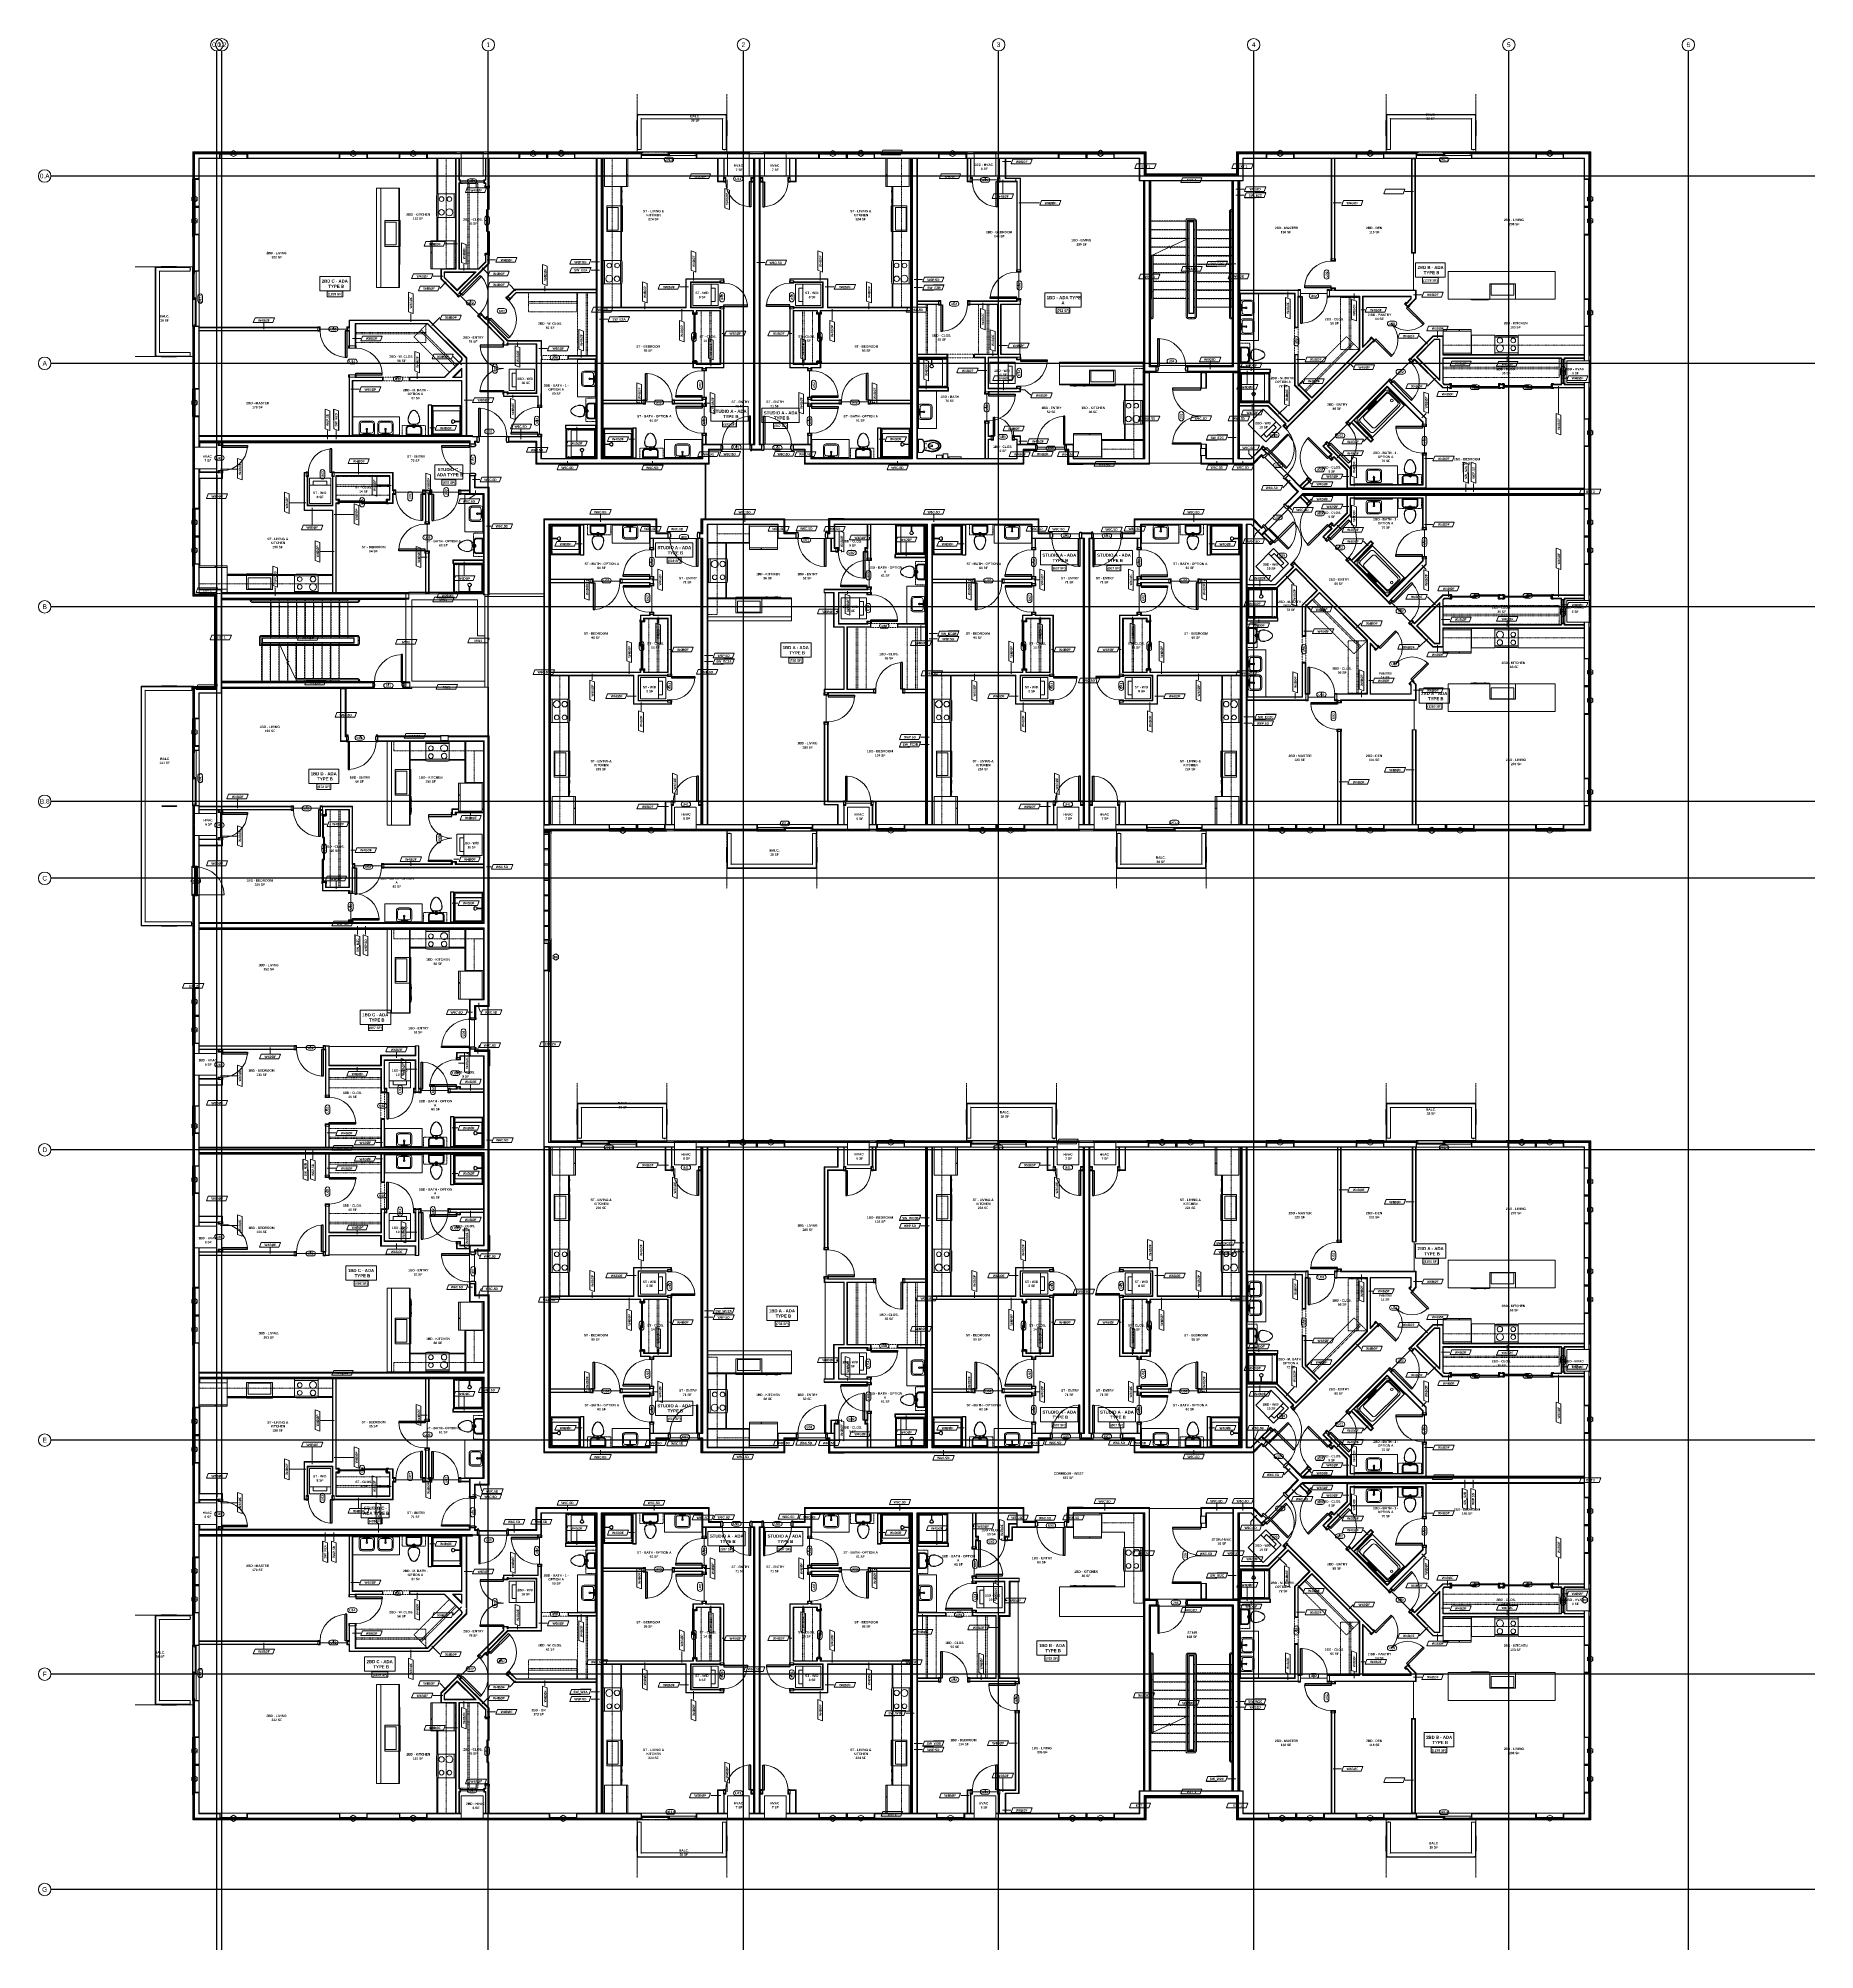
# Model space of a CAD drawing. Header units: inches. Extents: x -4058 to -1781, y 9814 to 12264.
import ezdxf

# ---------------------------------------------------------------- set-up
doc = ezdxf.new("R2010")
doc.units = ezdxf.units.IN
doc.header["$MEASUREMENT"] = 0
for name, pattern in [('Center 1_4_', [0.53125, 0.25, -0.09375, 0.09375, -0.09375]), ('Dash', [0.25, 0.125, -0.125]), ('Grid Line 1_2_', [0.875, 0.5, -0.125, 0.125, -0.125]), ('Overhead', [0.15625, 0.09375, -0.0625]), ('Overhead 1_16_', [0.101562, 0.0625, -0.039062])]:
    doc.linetypes.add(name, pattern=pattern)
for name, color, linetype, lineweight in [('0-1', 7, 'Continuous', 5), ('0-2', 7, 'Continuous', 9), ('0-3', 8, 'Continuous', 9), ('0-4', 165, 'Continuous', 5), ('A-AREA-IDEN', 2, 'Continuous', 9), ('A-DETL-CNTR-1', 7, 'Center 1_4_', 9), ('A-DETL-GENF-1', 7, 'Continuous', 9), ('A-DETL-GENF-2', 92, 'Continuous', 18), ('A-DETL-GENF-3', 92, 'Overhead', 9), ('A-DETL-GENF-HDLN-1', 7, 'Dash', 9), ('A-DETL-GENF-HDLN-2', 1, 'Continuous', 18), ('A-DETL-MEDM', 33, 'Continuous', 30), ('A-DOOR', 31, 'Continuous', 18), ('A-DOOR-1', 7, 'Continuous', 9), ('A-DOOR-2', 10, 'Continuous', 30), ('A-DOOR-3', 31, 'Continuous', 9), ('A-DOOR-4', 31, 'Continuous', 30), ('A-DOOR-FRAM-1', 7, 'Continuous', 9), ('A-DOOR-FRAM-2', 10, 'Continuous', 30), ('A-DOOR-FRAM-3', 31, 'Continuous', 30), ('A-DOOR-GLAZ-1', 7, 'Continuous', 9), ('A-DOOR-IDEN', 31, 'Continuous', 9), ('A-FLOR-1', 7, 'Continuous', 9), ('A-FLOR-2', 192, 'Continuous', 9), ('A-FLOR-HRAL-1', 7, 'Continuous', 9), ('A-GENM-1', 7, 'Continuous', 9), ('A-GLAZ', 151, 'Continuous', 18), ('A-GLAZ-1', 10, 'Continuous', 30), ('A-GLAZ-2', 7, 'Continuous', 9), ('A-GLAZ-CWMG-1', 7, 'Continuous', 9), ('A-GLAZ-IDEN', 152, 'Continuous', 9), ('A-WALL', 113, 'Continuous', 18), ('A-WALL-1', 7, 'Continuous', 9), ('A-WALL-2', 250, 'Continuous', 18), ('A-WALL-3', 113, 'Continuous', 9), ('A-WALL-IDEN', 211, 'Continuous', 9), ('E-FIRE-1', 7, 'Continuous', 9), ('I-WALL-1', 7, 'Continuous', 9), ('I-WALL-2', 2, 'Continuous', 9), ('P-SANR-FIXT', 6, 'Continuous', 9), ('Q-CASE', 31, 'Continuous', 9), ('Q-CASE-1', 31, 'Dash', 9), ('Q-CASE-HDLN', 31, 'Dash', 9), ('Q-SPCQ', 91, 'Continuous', 9), ('S-BEAM-1', 7, 'Continuous', 9), ('S-FNDN-1', 7, 'Continuous', 9), ('S-GRID-1', 1, 'Grid Line 1_2_', 30), ('S-GRID-IDEN', 1, 'Continuous', 9), ('S-GRID-IDEN-1', 147, 'Continuous', 9), ('S-STRS-1', 7, 'Continuous', 9), ('S-STRS-2', 7, 'Overhead 1_16_', 9), ('S-STRS-MBND-1', 7, 'Continuous', 9)]:
    doc.layers.add(name, color=color, linetype=linetype, lineweight=lineweight)
doc.styles.add('Arial', font='arial.ttf', dxfattribs={"height": 6})
doc.styles.add('Arial_B', font='arialbd.ttf', dxfattribs={"height": 3})
doc.styles.add('Century Gothic_B', font='GOTHICB.TTF', dxfattribs={"height": 3})
doc.styles.add('Century Gothic_B_1', font='GOTHICB.TTF', dxfattribs={"height": 4})

# ---------------------------------------------------------------- blocks, each defined once
blk = doc.blocks.new('Door-Sliding-Marvin-2_Panel_Patio_Door-Essential - RR-MARVIN ESSENTIAL SLIDING - 6_-0_X6_-10_ - 2ND FLOOR-3440528-UNIT PLANS - 2ND FLOOR')
at = {"layer": 'A-DETL-GENF-1'}
for p, q in [((-32.9, -2.7), (-32.9, -2.3)), ((-32.6, -2.7), (-32.6, -2.3))]:
    blk.add_line(p, q, dxfattribs=at)
at = {"layer": 'A-DETL-GENF-2'}
for p, q in [((-35.8, 4.2), (-35.1, 4.2)), ((-35.8, 0.2), (-35.8, 4.2)), ((-35.8, 0.2), (-34.3, 0.2)), ((-35.8, -4.3), (-35.8, 0.2)), ((-35.1, 0.2), (-35.8, 0.2)), ((-35.1, 4.2), (-35.1, 0.2)), ((-34.3, 0.2), (-34.3, -0.1)), ((35.1, 4.2), (35.7, 4.2)), ((35.1, 0.2), (35.1, 4.2)), ((35.7, 0.2), (35.1, 0.2)), ((35.7, 4.2), (35.7, 0.2)), ((-37.2, -3.2), (-37.2, -3.2)), ((-35.9, -3.2), (-37.2, -3.2)), ((-35.8, -3.2), (-37.2, -3.2)), ((-35.8, -3.1), (-35.9, -3.1)), ((-35.9, -3.2), (-35.9, -3.1)), ((-35, -4.3), (-35.8, -4.3)), ((-35.5, -0.3), (-34.4, -0.3)), ((-35.5, -1.6), (-35.5, -0.3)), ((-35.5, -1.6), (-34.3, -1.6)), ((-34.3, -3.3), (-35, -3.3)), ((-35, -3.3), (-35, -4.3)), ((-32.4, -1.9), (-34.8, -1.9)), ((-34.8, -1.9), (-34.8, -3.2)), ((-34.8, -3.2), (-32.5, -3.2)), ((-34.4, -0.3), (-34.3, -0.1)), ((-34.3, -1.6), (-34.3, -1.9)), ((-34.3, -3.2), (-34.3, -3.3)), ((-33.1, -2.1), (-32.3, -2.1)), ((-33.1, -2.9), (-33.1, -2.1)), ((-32.4, -2.9), (-33.1, -2.9)), ((-33, -2.3), (-33, -2.1)), ((-33, -2.7), (-33, -2.9)), ((-32.5, -3.2), (-32.4, -2.9)), ((-32.3, -2), (-32.4, -1.9)), ((-32.3, -2.1), (-32.3, -2))]:
    blk.add_line(p, q, dxfattribs=at)
at = {"layer": 'A-DETL-GENF-HDLN-1'}
blk.add_line((1.8, -3.9), (33, -3.9), dxfattribs=at)
at = {"layer": 'A-DETL-GENF-HDLN-2'}
for p, q in [((35.7, 0.2), (34.2, 0.2)), ((34.2, 0.2), (34.2, -0.1)), ((35.7, -4.3), (35.7, 0.2)), ((-32.9, -2.7), (-32.9, -2.3)), ((-32.6, -2.7), (-32.6, -2.3)), ((-1.4, -2), (-1.3, -1.9)), ((-1.4, -2.1), (-1.4, -2)), ((-0.7, -2.1), (-1.4, -2.1)), ((-1.3, -3.2), (-1.4, -2.9)), ((-1.4, -2.9), (-0.7, -2.9)), ((-1.3, -1.9), (0.9, -1.9)), ((0.9, -3.2), (-1.3, -3.2)), ((-1.1, -2.7), (-1.1, -2.3)), ((1.3, -0.3), (-0.9, -0.3)), ((-0.9, -0.3), (-0.9, -1.7)), ((-0.9, -1.5), (1.3, -1.5)), ((0.2, -1.8), (-0.9, -1.7)), ((-0.9, -2.7), (-0.9, -2.3)), ((-0.8, -2.3), (-0.8, -2.1)), ((-0.8, -2.7), (-0.8, -2.9)), ((-0.7, -2.9), (-0.7, -2.1)), ((-0.2, -1.6), (-0.4, -1.6)), ((-0.4, -1.6), (-0.4, -1.7)), ((-0.4, -1.7), (0.4, -1.8)), ((-0.2, -1.5), (-0.2, -1.6)), ((-0.2, -1.6), (-0.2, -1.7)), ((-0.2, -1.6), (0.9, -1.7)), ((-0.2, -4.1), (-0.2, -3.5)), ((-0.2, -3.5), (1.5, -3.5)), ((0.3, -4.1), (-0.2, -4.1)), ((0.2, -1.8), (0.2, -1.7)), ((0.2, -1.9), (0.4, -1.9)), ((0.2, -1.9), (0.2, -1.9)), ((0.6, -4.4), (0.3, -4.1)), ((0.4, -1.9), (0.4, -1.8)), ((1.4, -4.4), (0.6, -4.4)), ((0.7, -1.2), (0.7, -0.4)), ((0.7, -0.4), (1.4, -0.4)), ((1.4, -1.2), (0.7, -1.2)), ((0.8, -0.6), (0.8, -0.4)), ((0.8, -1), (0.8, -1.2)), ((0.9, -1), (0.9, -0.6)), ((0.9, -1.7), (0.9, -3.2)), ((1.1, -1), (1.1, -0.6)), ((1.4, -0.3), (1.3, -0.3)), ((1.3, -1.5), (1.4, -1.2)), ((1.4, -0.4), (1.4, -0.3)), ((1.4, -4.1), (1.5, -4.1)), ((1.4, -4.1), (1.4, -4.4)), ((1.5, -3.5), (1.5, -3.7)), ((1.5, -3.7), (1.5, -4.1)), ((1.7, -3.7), (1.5, -3.7)), ((1.5, -3.7), (1.8, -3.7)), ((1.6, -3.8), (1.6, -3.9)), ((1.6, -3.8), (1.7, -3.8)), ((1.8, -3.9), (1.6, -3.9)), ((1.7, -3.8), (1.7, -3.7)), ((1.8, -3.7), (1.8, -3.9)), ((32.4, -0.4), (32.4, -0.3)), ((32.4, -0.3), (32.5, -0.3)), ((33.2, -0.4), (32.4, -0.4)), ((32.5, -1.5), (32.4, -1.2)), ((32.4, -1.2), (33.2, -1.2)), ((32.5, -0.3), (34.8, -0.3)), ((34.8, -1.5), (32.5, -1.5)), ((32.7, -1), (32.7, -0.6)), ((32.9, -1), (32.9, -0.6)), ((33, -0.6), (33, -0.4)), ((33, -1), (33, -1.2)), ((33, -3.7), (33.3, -3.7)), ((33.3, -3.7), (33, -3.7)), ((33, -3.8), (33, -3.7)), ((33, -3.7), (33, -3.9)), ((33.1, -3.8), (33, -3.8)), ((33, -3.9), (33.1, -3.9)), ((33.1, -3.8), (33.1, -3.9)), ((33.2, -1.2), (33.2, -0.4)), ((33.3, -3.5), (33.3, -3.7)), ((35, -3.5), (33.3, -3.5)), ((33.3, -3.7), (33.3, -4.1)), ((33.4, -4.1), (33.3, -4.1)), ((33.4, -4.1), (33.4, -4.4)), ((33.4, -4.4), (34.2, -4.4)), ((34.4, -0.3), (34.2, -0.1)), ((35.5, -1.6), (34.2, -1.6)), ((34.2, -1.6), (34.2, -1.9)), ((34.8, -1.9), (34.2, -1.9)), ((34.8, -3.2), (34.2, -3.2)), ((34.2, -3.2), (34.2, -3.3)), ((34.2, -3.3), (35, -3.3)), ((34.2, -4.4), (34.4, -4.1)), ((35.5, -0.3), (34.4, -0.3)), ((34.4, -4.1), (35, -4.1)), ((34.8, -0.3), (34.8, -1.5)), ((34.8, -1.9), (34.8, -3.2)), ((35, -3.3), (35, -4.3)), ((35, -4.3), (35.7, -4.3)), ((35.5, -1.6), (35.5, -0.3)), ((35.7, -3.1), (35.9, -3.1)), ((35.7, -3.2), (37.2, -3.2)), ((35.9, -3.2), (35.9, -3.1)), ((35.9, -3.2), (37.2, -3.2)), ((37.2, -3.2), (37.2, -3.2))]:
    blk.add_line(p, q, dxfattribs=at)
at = {"layer": 'A-DOOR'}
for p, q in [((-33, -2.1), (-0.8, -2.1)), ((-33, -2.3), (-0.8, -2.3)), ((-33, -2.7), (-0.8, -2.7)), ((-33, -2.9), (-0.8, -2.9)), ((0.8, -0.4), (33, -0.4)), ((0.8, -0.6), (33, -0.6)), ((0.8, -1), (33, -1)), ((0.8, -1.2), (33, -1.2))]:
    blk.add_line(p, q, dxfattribs=at)
at = {"layer": 'A-DOOR-1'}
for p, q in [((-35.8, -4.3), (-35.8, -4.2)), ((35.7, -4.2), (-35.8, -4.2)), ((35.7, -4.3), (-35.8, -4.3)), ((35.7, -4.2), (35.7, -4.3)), ((40.7, -4.3), (35.7, -4.3)), ((40.7, -4.2), (40.7, -4.3))]:
    blk.add_line(p, q, dxfattribs=at)
at = {"layer": 'A-DOOR-FRAM-1'}
for p, q in [((-35.8, 0.2), (35.7, 0.2)), ((-35.8, -4.3), (-35.8, 0.2)), ((35.7, 0.2), (35.7, -4.3)), ((35.7, -4.3), (-35.8, -4.3))]:
    blk.add_line(p, q, dxfattribs=at)
blk = doc.blocks.new('Door-Sliding-Marvin-2_Panel_Patio_Door-Essential - RL-MARVIN ESSENTIAL SLIDING - 6_-0_X6_-10_ - 2ND FLOOR-3440611-UNIT PLANS - 2ND FLOOR')
at = {"layer": 'A-DETL-GENF-1'}
for p, q in [((-32.9, -2.7), (-32.9, -2.3)), ((-32.6, -2.7), (-32.6, -2.3))]:
    blk.add_line(p, q, dxfattribs=at)
at = {"layer": 'A-DETL-GENF-2'}
for p, q in [((-35.8, 4.2), (-35.1, 4.2)), ((-35.8, 0.2), (-35.8, 4.2)), ((-35.8, 0.2), (-34.3, 0.2)), ((-35.8, -4.3), (-35.8, 0.2)), ((-35.1, 0.2), (-35.8, 0.2)), ((-35.1, 4.2), (-35.1, 0.2)), ((-34.3, 0.2), (-34.3, -0.1)), ((35.1, 4.2), (35.7, 4.2)), ((35.1, 0.2), (35.1, 4.2)), ((35.7, 0.2), (35.1, 0.2)), ((35.7, 4.2), (35.7, 0.2)), ((-37.2, -3.2), (-37.2, -3.2)), ((-35.9, -3.2), (-37.2, -3.2)), ((-35.8, -3.2), (-37.2, -3.2)), ((-35.8, -3.1), (-35.9, -3.1)), ((-35.9, -3.2), (-35.9, -3.1)), ((-35, -4.3), (-35.8, -4.3)), ((-35.5, -0.3), (-34.4, -0.3)), ((-35.5, -1.6), (-35.5, -0.3)), ((-35.5, -1.6), (-34.3, -1.6)), ((-34.3, -3.3), (-35, -3.3)), ((-35, -3.3), (-35, -4.3)), ((-32.4, -1.9), (-34.8, -1.9)), ((-34.8, -1.9), (-34.8, -3.2)), ((-34.8, -3.2), (-32.5, -3.2)), ((-34.4, -0.3), (-34.3, -0.1)), ((-34.3, -1.6), (-34.3, -1.9)), ((-34.3, -3.2), (-34.3, -3.3)), ((-33.1, -2.1), (-32.3, -2.1)), ((-33.1, -2.9), (-33.1, -2.1)), ((-32.4, -2.9), (-33.1, -2.9)), ((-33, -2.3), (-33, -2.1)), ((-33, -2.7), (-33, -2.9)), ((-32.5, -3.2), (-32.4, -2.9)), ((-32.3, -2), (-32.4, -1.9)), ((-32.3, -2.1), (-32.3, -2))]:
    blk.add_line(p, q, dxfattribs=at)
at = {"layer": 'A-DETL-GENF-HDLN-1'}
blk.add_line((1.8, -3.9), (33, -3.9), dxfattribs=at)
at = {"layer": 'A-DETL-GENF-HDLN-2'}
for p, q in [((35.7, 0.2), (34.2, 0.2)), ((34.2, 0.2), (34.2, -0.1)), ((35.7, -4.3), (35.7, 0.2)), ((-32.9, -2.7), (-32.9, -2.3)), ((-32.6, -2.7), (-32.6, -2.3)), ((-1.4, -2), (-1.3, -1.9)), ((-1.4, -2.1), (-1.4, -2)), ((-0.7, -2.1), (-1.4, -2.1)), ((-1.3, -3.2), (-1.4, -2.9)), ((-1.4, -2.9), (-0.7, -2.9)), ((-1.3, -1.9), (0.9, -1.9)), ((0.9, -3.2), (-1.3, -3.2)), ((-1.1, -2.7), (-1.1, -2.3)), ((1.3, -0.3), (-0.9, -0.3)), ((-0.9, -0.3), (-0.9, -1.7)), ((-0.9, -1.5), (1.3, -1.5)), ((0.2, -1.8), (-0.9, -1.7)), ((-0.9, -2.7), (-0.9, -2.3)), ((-0.8, -2.3), (-0.8, -2.1)), ((-0.8, -2.7), (-0.8, -2.9)), ((-0.7, -2.9), (-0.7, -2.1)), ((-0.2, -1.6), (-0.4, -1.6)), ((-0.4, -1.6), (-0.4, -1.7)), ((-0.4, -1.7), (0.4, -1.8)), ((-0.2, -1.5), (-0.2, -1.6)), ((-0.2, -1.6), (-0.2, -1.7)), ((-0.2, -1.6), (0.9, -1.7)), ((-0.2, -4.1), (-0.2, -3.5)), ((-0.2, -3.5), (1.5, -3.5)), ((0.3, -4.1), (-0.2, -4.1)), ((0.2, -1.8), (0.2, -1.7)), ((0.2, -1.9), (0.4, -1.9)), ((0.2, -1.9), (0.2, -1.9)), ((0.6, -4.4), (0.3, -4.1)), ((0.4, -1.9), (0.4, -1.8)), ((1.4, -4.4), (0.6, -4.4)), ((0.7, -1.2), (0.7, -0.4)), ((0.7, -0.4), (1.4, -0.4)), ((1.4, -1.2), (0.7, -1.2)), ((0.8, -0.6), (0.8, -0.4)), ((0.8, -1), (0.8, -1.2)), ((0.9, -1), (0.9, -0.6)), ((0.9, -1.7), (0.9, -3.2)), ((1.1, -1), (1.1, -0.6)), ((1.4, -0.3), (1.3, -0.3)), ((1.3, -1.5), (1.4, -1.2)), ((1.4, -0.4), (1.4, -0.3)), ((1.4, -4.1), (1.5, -4.1)), ((1.4, -4.1), (1.4, -4.4)), ((1.5, -3.5), (1.5, -3.7)), ((1.5, -3.7), (1.5, -4.1)), ((1.7, -3.7), (1.5, -3.7)), ((1.5, -3.7), (1.8, -3.7)), ((1.6, -3.8), (1.6, -3.9)), ((1.6, -3.8), (1.7, -3.8)), ((1.8, -3.9), (1.6, -3.9)), ((1.7, -3.8), (1.7, -3.7)), ((1.8, -3.7), (1.8, -3.9)), ((32.4, -0.4), (32.4, -0.3)), ((32.4, -0.3), (32.5, -0.3)), ((33.2, -0.4), (32.4, -0.4)), ((32.5, -1.5), (32.4, -1.2)), ((32.4, -1.2), (33.2, -1.2)), ((32.5, -0.3), (34.8, -0.3)), ((34.8, -1.5), (32.5, -1.5)), ((32.7, -1), (32.7, -0.6)), ((32.9, -1), (32.9, -0.6)), ((33, -0.6), (33, -0.4)), ((33, -1), (33, -1.2)), ((33, -3.7), (33.3, -3.7)), ((33.3, -3.7), (33, -3.7)), ((33, -3.8), (33, -3.7)), ((33, -3.7), (33, -3.9)), ((33.1, -3.8), (33, -3.8)), ((33, -3.9), (33.1, -3.9)), ((33.1, -3.8), (33.1, -3.9)), ((33.2, -1.2), (33.2, -0.4)), ((33.3, -3.5), (33.3, -3.7)), ((35, -3.5), (33.3, -3.5)), ((33.3, -3.7), (33.3, -4.1)), ((33.4, -4.1), (33.3, -4.1)), ((33.4, -4.1), (33.4, -4.4)), ((33.4, -4.4), (34.2, -4.4)), ((34.4, -0.3), (34.2, -0.1)), ((35.5, -1.6), (34.2, -1.6)), ((34.2, -1.6), (34.2, -1.9)), ((34.8, -1.9), (34.2, -1.9)), ((34.8, -3.2), (34.2, -3.2)), ((34.2, -3.2), (34.2, -3.3)), ((34.2, -3.3), (35, -3.3)), ((34.2, -4.4), (34.4, -4.1)), ((35.5, -0.3), (34.4, -0.3)), ((34.4, -4.1), (35, -4.1)), ((34.8, -0.3), (34.8, -1.5)), ((34.8, -1.9), (34.8, -3.2)), ((35, -3.3), (35, -4.3)), ((35, -4.3), (35.7, -4.3)), ((35.5, -1.6), (35.5, -0.3)), ((35.7, -3.1), (35.9, -3.1)), ((35.7, -3.2), (37.2, -3.2)), ((35.9, -3.2), (35.9, -3.1)), ((35.9, -3.2), (37.2, -3.2)), ((37.2, -3.2), (37.2, -3.2))]:
    blk.add_line(p, q, dxfattribs=at)
at = {"layer": 'A-DOOR'}
for p, q in [((-33, -2.1), (-0.8, -2.1)), ((-33, -2.3), (-0.8, -2.3)), ((-33, -2.7), (-0.8, -2.7)), ((-33, -2.9), (-0.8, -2.9)), ((0.8, -0.4), (33, -0.4)), ((0.8, -0.6), (33, -0.6)), ((0.8, -1), (33, -1)), ((0.8, -1.2), (33, -1.2))]:
    blk.add_line(p, q, dxfattribs=at)
at = {"layer": 'A-DOOR-1'}
for p, q in [((-40.7, -4.3), (-40.7, -4.2)), ((-35.8, -4.3), (-40.7, -4.3)), ((-35.8, -4.3), (-35.8, -4.2)), ((35.7, -4.2), (-35.8, -4.2)), ((35.7, -4.3), (-35.8, -4.3)), ((35.7, -4.2), (35.7, -4.3))]:
    blk.add_line(p, q, dxfattribs=at)
at = {"layer": 'A-DOOR-FRAM-1'}
for p, q in [((-35.8, 0.2), (35.7, 0.2)), ((-35.8, -4.3), (-35.8, 0.2)), ((35.7, 0.2), (35.7, -4.3)), ((35.7, -4.3), (-35.8, -4.3))]:
    blk.add_line(p, q, dxfattribs=at)
blk = doc.blocks.new('Window-Double_Hung-Marvin-Essential - 2-WIDE _TEMP ALL LOW_ ESDH3066-3454268-UNIT PLANS - 2ND FLOOR')
at = {"layer": 'A-DETL-GENF-HDLN-1'}
blk.add_line((16.1, 4.2), (-16.5, 4.2), dxfattribs=at)
at = {"layer": 'A-DETL-GENF-HDLN-2'}
for p, q in [((-19.3, 3.2), (-19.3, 3.2)), ((-17.8, 3.2), (-19.3, 3.2)), ((-19.3, 3.2), (-17.9, 3.2)), ((-17.9, 3.2), (-17.9, 3.1)), ((-17.9, 3.1), (-17.8, 3.1)), ((-17.8, 4.3), (-17.2, 4.3)), ((-17.8, 4.3), (-17.8, 1.2)), ((-16.7, 1.2), (-17.8, 1.2)), ((-17.1, 3.9), (-17.2, 4.3)), ((-17.1, 3.9), (-16.2, 3.9)), ((-17.1, 1.2), (-17.1, -4.2)), ((-16.9, 4.2), (-16.9, 3.9)), ((-16.3, 4.2), (-16.9, 4.2)), ((-16.4, 3.8), (-16.7, 3.8)), ((-16.7, 3.8), (-16.7, 1.2)), ((-15.3, 3.7), (-16.6, 3.7)), ((-16.6, 2.7), (-16.6, 3.7)), ((-16.6, 2.7), (-15.3, 2.7)), ((-15.3, 2.5), (-16.6, 2.5)), ((-16.6, 1.5), (-16.6, 2.5)), ((-16.6, 1.5), (-15.3, 1.5)), ((-16.4, 3.9), (-16.4, 3.8)), ((-16.3, 4), (-16.3, 4.2)), ((-16.2, 4), (-16.3, 4)), ((-16.2, 4.2), (-16.1, 4.2)), ((-16.2, 4.2), (-16.2, 4)), ((-16.2, 4), (-16.1, 4)), ((-16.2, 3.9), (-16.2, 4)), ((-16.1, 4), (-16.1, 4.2)), ((-15.9, 2.9), (-15.9, 3.6)), ((-15.9, 3.6), (-15.3, 3.6)), ((-15.3, 2.9), (-15.9, 2.9)), ((-15.9, 1.6), (-15.9, 2.4)), ((-15.9, 2.4), (-15.3, 2.4)), ((-15.3, 1.6), (-15.9, 1.6)), ((-15.8, 2.9), (-15.8, 3.6)), ((-15.8, 1.7), (-15.8, 2.4)), ((-15.5, 3), (-15.5, 3.4)), ((-15.5, 1.8), (-15.5, 2.2)), ((-15.3, 3.7), (-15.3, 3.6)), ((-15.3, 3.6), (-15.3, 3.6)), ((-15.3, 2.8), (-15.3, 2.9)), ((-15.3, 2.7), (-15.3, 2.8)), ((-15.3, 2.5), (-15.3, 2.4)), ((-15.3, 2.4), (-15.3, 2.4)), ((-15.3, 1.5), (-15.3, 1.6)), ((-15.3, 1.6), (-15.3, 1.6)), ((15.3, 3.7), (15.3, 3.6)), ((15.3, 3.7), (16.6, 3.7)), ((15.3, 3.6), (15.3, 3.6)), ((15.9, 3.6), (15.3, 3.6)), ((15.3, 2.8), (15.3, 2.9)), ((15.3, 2.9), (15.9, 2.9)), ((15.3, 2.7), (15.3, 2.8)), ((16.6, 2.7), (15.3, 2.7)), ((15.3, 2.5), (15.3, 2.4)), ((15.3, 2.5), (16.6, 2.5)), ((15.3, 2.4), (15.3, 2.4)), ((15.9, 2.4), (15.3, 2.4)), ((15.3, 1.5), (15.3, 1.6)), ((15.3, 1.6), (15.3, 1.6)), ((15.3, 1.6), (15.9, 1.6)), ((16.6, 1.5), (15.3, 1.5)), ((15.5, 3), (15.5, 3.4)), ((15.5, 1.8), (15.5, 2.2)), ((15.8, 2.9), (15.8, 3.6)), ((15.8, 1.7), (15.8, 2.4)), ((15.9, 2.9), (15.9, 3.6)), ((15.9, 1.6), (15.9, 2.4)), ((16.2, 4.2), (16.1, 4.2)), ((16.1, 4), (16.1, 4.2)), ((16.2, 4), (16.1, 4)), ((16.2, 4.2), (16.2, 4)), ((16.2, 3.9), (16.2, 4)), ((16.2, 4), (16.3, 4)), ((17.1, 3.9), (16.2, 3.9)), ((16.3, 4), (16.3, 4.2)), ((16.3, 4.2), (16.9, 4.2)), ((16.4, 3.9), (16.4, 3.8)), ((16.4, 3.8), (16.7, 3.8)), ((16.6, 2.7), (16.6, 3.7)), ((16.6, 1.5), (16.6, 2.5)), ((16.7, 3.8), (16.7, 1.2)), ((16.7, 1.2), (17.7, 1.2)), ((16.9, 4.2), (16.9, 3.9)), ((17.1, 3.9), (17.2, 4.3)), ((17.1, -4.2), (17.1, 1.2)), ((17.7, 4.3), (17.2, 4.3)), ((17.7, 4.3), (17.7, 1.2)), ((17.7, 3.2), (19.3, 3.2)), ((17.9, 3.1), (17.7, 3.1)), ((17.9, 3.2), (17.9, 3.1)), ((19.3, 3.2), (17.9, 3.2)), ((19.3, 3.2), (19.3, 3.2)), ((-17.1, -4.2), (-17.8, -4.2)), ((17.1, -4.2), (17.7, -4.2))]:
    blk.add_line(p, q, dxfattribs=at)
at = {"layer": 'A-GLAZ'}
for p, q in [((15.8, 3.6), (-15.8, 3.6)), ((15.8, 3.4), (-15.8, 3.4)), ((15.8, 3), (-15.8, 3)), ((15.8, 2.9), (-15.8, 2.9)), ((15.8, 2.4), (-15.8, 2.4)), ((15.8, 2.2), (-15.8, 2.2)), ((15.8, 1.8), (-15.8, 1.8)), ((15.8, 1.7), (-15.8, 1.7))]:
    blk.add_line(p, q, dxfattribs=at)
at = {"layer": 'A-GLAZ-1'}
for p, q in [((-17.8, 4.3), (-17.8, 1.2)), ((-17.8, 1.2), (-17.8, -4.2)), ((17.7, 1.2), (17.7, 4.3)), ((17.7, -4.2), (17.7, 1.2))]:
    blk.add_line(p, q, dxfattribs=at)
at = {"layer": 'A-GLAZ-2'}
for p, q in [((17.7, 4.3), (-17.8, 4.3)), ((-17.8, 1.2), (17.7, 1.2)), ((20.2, 4.2), (17.7, 4.2)), ((17.7, 4.2), (20.2, 4.2)), ((20.2, 4.2), (20.2, 4.2)), ((-17.8, -4.2), (17.7, -4.2))]:
    blk.add_line(p, q, dxfattribs=at)
blk = doc.blocks.new('Window-Double_Hung-Marvin-Essential - 1-WIDE _TEMP LOWER_ ESDH3066-3454270-UNIT PLANS - 2ND FLOOR')
at = {"layer": 'A-DETL-GENF-HDLN-1'}
blk.add_line((16.1, 4.2), (-16.5, 4.2), dxfattribs=at)
at = {"layer": 'A-DETL-GENF-HDLN-2'}
for p, q in [((-19.3, 3.2), (-19.3, 3.2)), ((-17.8, 3.2), (-19.3, 3.2)), ((-19.3, 3.2), (-17.9, 3.2)), ((-17.9, 3.2), (-17.9, 3.1)), ((-17.9, 3.1), (-17.8, 3.1)), ((-17.8, 4.3), (-17.2, 4.3)), ((-17.8, 4.3), (-17.8, 1.2)), ((-16.7, 1.2), (-17.8, 1.2)), ((-17.1, 3.9), (-17.2, 4.3)), ((-17.1, 3.9), (-16.2, 3.9)), ((-17.1, 1.2), (-17.1, -4.2)), ((-16.9, 4.2), (-16.9, 3.9)), ((-16.3, 4.2), (-16.9, 4.2)), ((-16.4, 3.8), (-16.7, 3.8)), ((-16.7, 3.8), (-16.7, 1.2)), ((-15.3, 3.7), (-16.6, 3.7)), ((-16.6, 2.7), (-16.6, 3.7)), ((-16.6, 2.7), (-15.3, 2.7)), ((-15.3, 2.5), (-16.6, 2.5)), ((-16.6, 1.5), (-16.6, 2.5)), ((-16.6, 1.5), (-15.3, 1.5)), ((-16.4, 3.9), (-16.4, 3.8)), ((-16.3, 4), (-16.3, 4.2)), ((-16.2, 4), (-16.3, 4)), ((-16.2, 4.2), (-16.1, 4.2)), ((-16.2, 4.2), (-16.2, 4)), ((-16.2, 4), (-16.1, 4)), ((-16.2, 3.9), (-16.2, 4)), ((-16.1, 4), (-16.1, 4.2)), ((-15.9, 2.9), (-15.9, 3.6)), ((-15.9, 3.6), (-15.3, 3.6)), ((-15.3, 2.9), (-15.9, 2.9)), ((-15.9, 1.6), (-15.9, 2.4)), ((-15.9, 2.4), (-15.3, 2.4)), ((-15.3, 1.6), (-15.9, 1.6)), ((-15.8, 2.9), (-15.8, 3.6)), ((-15.8, 1.7), (-15.8, 2.4)), ((-15.5, 3), (-15.5, 3.4)), ((-15.5, 1.8), (-15.5, 2.2)), ((-15.3, 3.7), (-15.3, 3.6)), ((-15.3, 3.6), (-15.3, 3.6)), ((-15.3, 2.8), (-15.3, 2.9)), ((-15.3, 2.7), (-15.3, 2.8)), ((-15.3, 2.5), (-15.3, 2.4)), ((-15.3, 2.4), (-15.3, 2.4)), ((-15.3, 1.5), (-15.3, 1.6)), ((-15.3, 1.6), (-15.3, 1.6)), ((15.3, 3.7), (15.3, 3.6)), ((15.3, 3.7), (16.6, 3.7)), ((15.3, 3.6), (15.3, 3.6)), ((15.9, 3.6), (15.3, 3.6)), ((15.3, 2.8), (15.3, 2.9)), ((15.3, 2.9), (15.9, 2.9)), ((15.3, 2.7), (15.3, 2.8)), ((16.6, 2.7), (15.3, 2.7)), ((15.3, 2.5), (15.3, 2.4)), ((15.3, 2.5), (16.6, 2.5)), ((15.3, 2.4), (15.3, 2.4)), ((15.9, 2.4), (15.3, 2.4)), ((15.3, 1.5), (15.3, 1.6)), ((15.3, 1.6), (15.3, 1.6)), ((15.3, 1.6), (15.9, 1.6)), ((16.6, 1.5), (15.3, 1.5)), ((15.5, 3), (15.5, 3.4)), ((15.5, 1.8), (15.5, 2.2)), ((15.8, 2.9), (15.8, 3.6)), ((15.8, 1.7), (15.8, 2.4)), ((15.9, 2.9), (15.9, 3.6)), ((15.9, 1.6), (15.9, 2.4)), ((16.2, 4.2), (16.1, 4.2)), ((16.1, 4), (16.1, 4.2)), ((16.2, 4), (16.1, 4)), ((16.2, 4.2), (16.2, 4)), ((16.2, 3.9), (16.2, 4)), ((16.2, 4), (16.3, 4)), ((17.1, 3.9), (16.2, 3.9)), ((16.3, 4), (16.3, 4.2)), ((16.3, 4.2), (16.9, 4.2)), ((16.4, 3.9), (16.4, 3.8)), ((16.4, 3.8), (16.7, 3.8)), ((16.6, 2.7), (16.6, 3.7)), ((16.6, 1.5), (16.6, 2.5)), ((16.7, 3.8), (16.7, 1.2)), ((16.7, 1.2), (17.7, 1.2)), ((16.9, 4.2), (16.9, 3.9)), ((17.1, 3.9), (17.2, 4.3)), ((17.1, -4.2), (17.1, 1.2)), ((17.7, 4.3), (17.2, 4.3)), ((17.7, 4.3), (17.7, 1.2)), ((17.7, 3.2), (19.3, 3.2)), ((17.9, 3.1), (17.7, 3.1)), ((17.9, 3.2), (17.9, 3.1)), ((19.3, 3.2), (17.9, 3.2)), ((19.3, 3.2), (19.3, 3.2)), ((-17.1, -4.2), (-17.8, -4.2)), ((17.1, -4.2), (17.7, -4.2))]:
    blk.add_line(p, q, dxfattribs=at)
at = {"layer": 'A-GLAZ'}
for p, q in [((15.8, 3.6), (-15.8, 3.6)), ((15.8, 3.4), (-15.8, 3.4)), ((15.8, 3), (-15.8, 3)), ((15.8, 2.9), (-15.8, 2.9)), ((15.8, 2.4), (-15.8, 2.4)), ((15.8, 2.2), (-15.8, 2.2)), ((15.8, 1.8), (-15.8, 1.8)), ((15.8, 1.7), (-15.8, 1.7))]:
    blk.add_line(p, q, dxfattribs=at)
at = {"layer": 'A-GLAZ-1'}
for p, q in [((-17.8, 4.3), (-17.8, 1.2)), ((-17.8, 1.2), (-17.8, -4.2)), ((17.7, 1.2), (17.7, 4.3)), ((17.7, -4.2), (17.7, 1.2))]:
    blk.add_line(p, q, dxfattribs=at)
at = {"layer": 'A-GLAZ-2'}
for p, q in [((17.7, 4.3), (-17.8, 4.3)), ((-17.8, 1.2), (17.7, 1.2)), ((20.5, 4.2), (17.7, 4.2)), ((17.7, 4.2), (20.5, 4.2)), ((20.5, 4.2), (20.5, 4.2)), ((-17.8, -4.2), (17.7, -4.2))]:
    blk.add_line(p, q, dxfattribs=at)
blk = doc.blocks.new('Door-Sliding-Marvin-2_Panel_Patio_Door-Essential - LR-MARVIN ESSENTIAL SLIDING - 6_-0_X6_-10_ - 2ND FLOOR 2-3440785-UNIT PLANS - 2ND FLOOR')
at = {"layer": 'A-DETL-GENF-1'}
for p, q in [((-32.9, 2.7), (-32.9, 2.3)), ((-32.6, 2.7), (-32.6, 2.3))]:
    blk.add_line(p, q, dxfattribs=at)
at = {"layer": 'A-DETL-GENF-2'}
for p, q in [((-37.2, 3.2), (-37.2, 3.2)), ((-35.9, 3.2), (-37.2, 3.2)), ((-35.8, 3.2), (-37.2, 3.2)), ((-35.9, 3.2), (-35.9, 3.1)), ((-35.8, 3.1), (-35.9, 3.1)), ((-35, 4.3), (-35.8, 4.3)), ((-35.8, 4.3), (-35.8, -0.2)), ((-35.5, 1.6), (-35.5, 0.2)), ((-35.5, 1.6), (-34.3, 1.6)), ((-35.5, 0.2), (-34.4, 0.2)), ((-35, 3.3), (-35, 4.3)), ((-34.3, 3.3), (-35, 3.3)), ((-34.8, 3.2), (-32.5, 3.2)), ((-34.8, 1.9), (-34.8, 3.2)), ((-32.4, 1.9), (-34.8, 1.9)), ((-34.4, 0.2), (-34.3, 0.1)), ((-34.3, 3.2), (-34.3, 3.3)), ((-34.3, 1.6), (-34.3, 1.9)), ((-34.3, -0.2), (-34.3, 0.1)), ((-32.4, 2.9), (-33.1, 2.9)), ((-33.1, 2.9), (-33.1, 2.1)), ((-33.1, 2.1), (-32.3, 2.1)), ((-33, 2.7), (-33, 2.9)), ((-33, 2.3), (-33, 2.1)), ((-32.5, 3.2), (-32.4, 2.9)), ((-32.3, 2), (-32.4, 1.9)), ((-32.3, 2.1), (-32.3, 2)), ((-35.8, -0.2), (-34.3, -0.2)), ((-35.1, -0.2), (-35.8, -0.2)), ((-35.8, -0.2), (-35.8, -4.2)), ((-35.8, -4.2), (-35.1, -4.2)), ((-35.1, -4.2), (-35.1, -0.2)), ((35.1, -0.2), (35.1, -4.2)), ((35.7, -0.2), (35.1, -0.2)), ((35.1, -4.2), (35.7, -4.2)), ((35.7, -4.2), (35.7, -0.2))]:
    blk.add_line(p, q, dxfattribs=at)
at = {"layer": 'A-DETL-GENF-HDLN-1'}
blk.add_line((1.8, 3.9), (33, 3.9), dxfattribs=at)
at = {"layer": 'A-DETL-GENF-HDLN-2'}
for p, q in [((-32.9, 2.7), (-32.9, 2.3)), ((-32.6, 2.7), (-32.6, 2.3)), ((-1.3, 3.2), (-1.4, 2.9)), ((-1.4, 2.9), (-0.7, 2.9)), ((-0.7, 2.1), (-1.4, 2.1)), ((-1.4, 2.1), (-1.4, 2)), ((-1.4, 2), (-1.3, 1.9)), ((0.9, 3.2), (-1.3, 3.2)), ((-1.3, 1.9), (0.9, 1.9)), ((-1.1, 2.7), (-1.1, 2.3)), ((-0.9, 2.7), (-0.9, 2.3)), ((0.2, 1.8), (-0.9, 1.7)), ((-0.9, 0.2), (-0.9, 1.7)), ((-0.9, 1.5), (1.3, 1.5)), ((1.3, 0.2), (-0.9, 0.2)), ((-0.8, 2.7), (-0.8, 2.9)), ((-0.8, 2.3), (-0.8, 2.1)), ((-0.7, 2.9), (-0.7, 2.1)), ((-0.4, 1.7), (0.4, 1.8)), ((-0.4, 1.6), (-0.4, 1.7)), ((-0.2, 1.6), (-0.4, 1.6)), ((-0.2, 4.1), (-0.2, 3.5)), ((0.3, 4.1), (-0.2, 4.1)), ((-0.2, 3.5), (1.5, 3.5)), ((-0.2, 1.6), (-0.2, 1.7)), ((-0.2, 1.6), (0.9, 1.7)), ((-0.2, 1.5), (-0.2, 1.6)), ((0.2, 1.9), (0.4, 1.9)), ((0.2, 1.9), (0.2, 1.9)), ((0.2, 1.8), (0.2, 1.7)), ((0.6, 4.4), (0.3, 4.1)), ((0.4, 1.9), (0.4, 1.8)), ((1.4, 4.4), (0.6, 4.4)), ((0.7, 1.2), (0.7, 0.4)), ((1.4, 1.2), (0.7, 1.2)), ((0.7, 0.4), (1.4, 0.4)), ((0.8, 1), (0.8, 1.2)), ((0.8, 0.6), (0.8, 0.4)), ((0.9, 1.7), (0.9, 3.2)), ((0.9, 1), (0.9, 0.6)), ((1.1, 1), (1.1, 0.6)), ((1.3, 1.5), (1.4, 1.2)), ((1.4, 0.3), (1.3, 0.2)), ((1.4, 4.1), (1.4, 4.4)), ((1.4, 4.1), (1.5, 4.1)), ((1.4, 0.4), (1.4, 0.3)), ((1.5, 3.7), (1.5, 4.1)), ((1.7, 3.7), (1.5, 3.7)), ((1.5, 3.7), (1.8, 3.7)), ((1.5, 3.5), (1.5, 3.7)), ((1.6, 3.8), (1.6, 3.9)), ((1.8, 3.9), (1.6, 3.9)), ((1.6, 3.8), (1.7, 3.8)), ((1.7, 3.8), (1.7, 3.7)), ((1.8, 3.7), (1.8, 3.9)), ((32.5, 1.5), (32.4, 1.2)), ((32.4, 1.2), (33.2, 1.2)), ((33.2, 0.4), (32.4, 0.4)), ((32.4, 0.4), (32.4, 0.3)), ((32.4, 0.3), (32.5, 0.2)), ((34.8, 1.5), (32.5, 1.5)), ((32.5, 0.2), (34.8, 0.2)), ((32.7, 1), (32.7, 0.6)), ((32.9, 1), (32.9, 0.6)), ((33, 3.9), (33.1, 3.9)), ((33, 3.7), (33, 3.9)), ((33.1, 3.8), (33, 3.8)), ((33, 3.8), (33, 3.7)), ((33, 3.7), (33.3, 3.7)), ((33.3, 3.7), (33, 3.7)), ((33, 1), (33, 1.2)), ((33, 0.6), (33, 0.4)), ((33.1, 3.8), (33.1, 3.9)), ((33.2, 1.2), (33.2, 0.4)), ((33.3, 3.7), (33.3, 4.1)), ((33.4, 4.1), (33.3, 4.1)), ((33.3, 3.5), (33.3, 3.7)), ((35, 3.5), (33.3, 3.5)), ((33.4, 4.1), (33.4, 4.4)), ((33.4, 4.4), (34.2, 4.4)), ((34.2, 4.4), (34.4, 4.1)), ((34.2, 3.2), (34.2, 3.3)), ((34.2, 3.3), (35, 3.3)), ((34.8, 3.2), (34.2, 3.2)), ((34.8, 1.9), (34.2, 1.9)), ((34.2, 1.6), (34.2, 1.9)), ((35.5, 1.6), (34.2, 1.6)), ((34.4, 0.2), (34.2, 0.1)), ((34.2, -0.2), (34.2, 0.1)), ((34.4, 4.1), (35, 4.1)), ((35.5, 0.2), (34.4, 0.2)), ((34.8, 1.9), (34.8, 3.2)), ((34.8, 0.2), (34.8, 1.5)), ((35, 4.3), (35.7, 4.3)), ((35, 3.3), (35, 4.3)), ((35.5, 1.6), (35.5, 0.2)), ((35.7, 4.3), (35.7, -0.2)), ((35.7, 3.2), (37.2, 3.2)), ((35.7, 3.1), (35.9, 3.1)), ((35.9, 3.2), (35.9, 3.1)), ((35.9, 3.2), (37.2, 3.2)), ((37.2, 3.2), (37.2, 3.2)), ((35.7, -0.2), (34.2, -0.2))]:
    blk.add_line(p, q, dxfattribs=at)
at = {"layer": 'A-DOOR'}
for p, q in [((-33, 2.9), (-0.8, 2.9)), ((-33, 2.7), (-0.8, 2.7)), ((-33, 2.3), (-0.8, 2.3)), ((-33, 2.1), (-0.8, 2.1)), ((0.8, 1.2), (33, 1.2)), ((0.8, 1), (33, 1)), ((0.8, 0.6), (33, 0.6)), ((0.8, 0.4), (33, 0.4))]:
    blk.add_line(p, q, dxfattribs=at)
at = {"layer": 'A-DOOR-1'}
for p, q in [((-35.8, 4.2), (-40.7, 4.2)), ((-40.7, 4.2), (-40.7, 4.2)), ((-35.8, 4.2), (35.7, 4.2)), ((-35.8, 4.2), (-35.8, 4.2)), ((-35.8, 4.2), (35.7, 4.2)), ((35.7, 4.2), (35.7, 4.2))]:
    blk.add_line(p, q, dxfattribs=at)
at = {"layer": 'A-DOOR-FRAM-1'}
for p, q in [((35.7, 4.3), (-35.8, 4.3)), ((-35.8, 4.3), (-35.8, -0.2)), ((35.7, -0.2), (35.7, 4.3)), ((-35.8, -0.2), (35.7, -0.2))]:
    blk.add_line(p, q, dxfattribs=at)
blk = doc.blocks.new('Window-Double_Hung-Marvin-Essential - 1-WIDE _TEMP LOWER_ ESDH3066-3454269-UNIT PLANS - 2ND FLOOR')
at = {"layer": 'A-DETL-GENF-HDLN-1'}
blk.add_line((16.1, -4.2), (-16.5, -4.2), dxfattribs=at)
at = {"layer": 'A-DETL-GENF-HDLN-2'}
for p, q in [((-17.1, 4.2), (-17.8, 4.2)), ((-17.1, -1.2), (-17.1, 4.2)), ((17.1, 4.2), (17.7, 4.2)), ((17.1, 4.2), (17.1, -1.2)), ((-19.3, -3.2), (-19.3, -3.2)), ((-17.8, -3.2), (-19.3, -3.2)), ((-19.3, -3.2), (-17.9, -3.2)), ((-17.9, -3.2), (-17.9, -3.1)), ((-17.9, -3.1), (-17.8, -3.1)), ((-16.7, -1.2), (-17.8, -1.2)), ((-17.8, -4.3), (-17.8, -1.2)), ((-17.8, -4.3), (-17.2, -4.3)), ((-17.1, -3.9), (-17.2, -4.3)), ((-17.1, -3.9), (-16.2, -3.9)), ((-16.9, -4.2), (-16.9, -3.9)), ((-16.3, -4.2), (-16.9, -4.2)), ((-16.7, -3.8), (-16.7, -1.2)), ((-16.4, -3.8), (-16.7, -3.8)), ((-16.6, -1.5), (-15.3, -1.5)), ((-16.6, -1.5), (-16.6, -2.5)), ((-15.3, -2.5), (-16.6, -2.5)), ((-16.6, -2.8), (-15.3, -2.8)), ((-16.6, -2.8), (-16.6, -3.7)), ((-15.3, -3.7), (-16.6, -3.7)), ((-16.4, -3.9), (-16.4, -3.8)), ((-16.2, -4), (-16.3, -4)), ((-16.3, -4), (-16.3, -4.2)), ((-16.2, -3.9), (-16.2, -4)), ((-16.2, -4), (-16.1, -4)), ((-16.2, -4.2), (-16.2, -4)), ((-16.2, -4.2), (-16.1, -4.2)), ((-16.1, -4), (-16.1, -4.2)), ((-15.3, -1.6), (-15.9, -1.6)), ((-15.9, -1.6), (-15.9, -2.4)), ((-15.9, -2.4), (-15.3, -2.4)), ((-15.3, -2.9), (-15.9, -2.9)), ((-15.9, -2.9), (-15.9, -3.6)), ((-15.9, -3.6), (-15.3, -3.6)), ((-15.8, -1.7), (-15.8, -2.4)), ((-15.8, -2.9), (-15.8, -3.6)), ((-15.5, -1.8), (-15.5, -2.2)), ((-15.5, -3), (-15.5, -3.4)), ((-15.3, -1.5), (-15.3, -1.6)), ((-15.3, -1.6), (-15.3, -1.6)), ((-15.3, -2.5), (-15.3, -2.4)), ((-15.3, -2.4), (-15.3, -2.4)), ((-15.3, -2.8), (-15.3, -2.8)), ((-15.3, -2.8), (-15.3, -2.9)), ((-15.3, -3.7), (-15.3, -3.6)), ((-15.3, -3.6), (-15.3, -3.6)), ((15.3, -1.5), (15.3, -1.6)), ((16.6, -1.5), (15.3, -1.5)), ((15.3, -1.6), (15.3, -1.6)), ((15.3, -1.6), (15.9, -1.6)), ((15.3, -2.5), (15.3, -2.4)), ((15.3, -2.4), (15.3, -2.4)), ((15.9, -2.4), (15.3, -2.4)), ((15.3, -2.5), (16.6, -2.5)), ((15.3, -2.8), (15.3, -2.8)), ((16.6, -2.8), (15.3, -2.8)), ((15.3, -2.8), (15.3, -2.9)), ((15.3, -2.9), (15.9, -2.9)), ((15.3, -3.7), (15.3, -3.6)), ((15.3, -3.6), (15.3, -3.6)), ((15.9, -3.6), (15.3, -3.6)), ((15.3, -3.7), (16.6, -3.7)), ((15.5, -1.8), (15.5, -2.2)), ((15.5, -3), (15.5, -3.4)), ((15.8, -1.7), (15.8, -2.4)), ((15.8, -2.9), (15.8, -3.6)), ((15.9, -1.6), (15.9, -2.4)), ((15.9, -2.9), (15.9, -3.6)), ((16.2, -4), (16.1, -4)), ((16.1, -4), (16.1, -4.2)), ((16.2, -4.2), (16.1, -4.2)), ((17.1, -3.9), (16.2, -3.9)), ((16.2, -3.9), (16.2, -4)), ((16.2, -4.2), (16.2, -4)), ((16.2, -4), (16.3, -4)), ((16.3, -4), (16.3, -4.2)), ((16.3, -4.2), (16.9, -4.2)), ((16.4, -3.9), (16.4, -3.8)), ((16.4, -3.8), (16.7, -3.8)), ((16.6, -1.5), (16.6, -2.5)), ((16.6, -2.8), (16.6, -3.7)), ((16.7, -3.8), (16.7, -1.2)), ((16.7, -1.2), (17.7, -1.2)), ((16.9, -4.2), (16.9, -3.9)), ((17.1, -3.9), (17.2, -4.3)), ((17.7, -4.3), (17.2, -4.3)), ((17.7, -4.3), (17.7, -1.2)), ((17.9, -3.1), (17.7, -3.1)), ((17.7, -3.2), (19.3, -3.2)), ((17.9, -3.2), (17.9, -3.1)), ((19.3, -3.2), (17.9, -3.2)), ((19.3, -3.2), (19.3, -3.2))]:
    blk.add_line(p, q, dxfattribs=at)
at = {"layer": 'A-GLAZ'}
for p, q in [((15.8, -1.7), (-15.8, -1.7)), ((15.8, -1.8), (-15.8, -1.8)), ((15.8, -2.2), (-15.8, -2.2)), ((15.8, -2.4), (-15.8, -2.4)), ((15.8, -2.9), (-15.8, -2.9)), ((15.8, -3), (-15.8, -3)), ((15.8, -3.4), (-15.8, -3.4)), ((15.8, -3.6), (-15.8, -3.6))]:
    blk.add_line(p, q, dxfattribs=at)
at = {"layer": 'A-GLAZ-1'}
for p, q in [((-17.8, -1.2), (-17.8, 4.2)), ((17.7, 4.2), (17.7, -1.2)), ((-17.8, -4.3), (-17.8, -1.2)), ((17.7, -1.2), (17.7, -4.3))]:
    blk.add_line(p, q, dxfattribs=at)
at = {"layer": 'A-GLAZ-2'}
for p, q in [((-17.8, 4.2), (17.7, 4.2)), ((-17.8, -1.2), (17.7, -1.2)), ((17.7, -4.3), (-17.8, -4.3)), ((17.7, -4.2), (20.5, -4.2)), ((20.5, -4.3), (17.7, -4.3)), ((20.5, -4.2), (20.5, -4.3))]:
    blk.add_line(p, q, dxfattribs=at)
blk = doc.blocks.new('Window-Double_Hung-Marvin-Essential - 2-WIDE _TEMP ALL LOW_ ESDH3066-3454271-UNIT PLANS - 2ND FLOOR')
at = {"layer": 'A-DETL-GENF-HDLN-1'}
blk.add_line((16.1, -4.2), (-16.5, -4.2), dxfattribs=at)
at = {"layer": 'A-DETL-GENF-HDLN-2'}
for p, q in [((-17.1, 4.2), (-17.8, 4.2)), ((-17.1, -1.2), (-17.1, 4.2)), ((17.1, 4.2), (17.7, 4.2)), ((17.1, 4.2), (17.1, -1.2)), ((-19.3, -3.2), (-19.3, -3.2)), ((-17.8, -3.2), (-19.3, -3.2)), ((-19.3, -3.2), (-17.9, -3.2)), ((-17.9, -3.2), (-17.9, -3.1)), ((-17.9, -3.1), (-17.8, -3.1)), ((-16.7, -1.2), (-17.8, -1.2)), ((-17.8, -4.3), (-17.8, -1.2)), ((-17.8, -4.3), (-17.2, -4.3)), ((-17.1, -3.9), (-17.2, -4.3)), ((-17.1, -3.9), (-16.2, -3.9)), ((-16.9, -4.2), (-16.9, -3.9)), ((-16.3, -4.2), (-16.9, -4.2)), ((-16.7, -3.8), (-16.7, -1.2)), ((-16.4, -3.8), (-16.7, -3.8)), ((-16.6, -1.5), (-15.3, -1.5)), ((-16.6, -1.5), (-16.6, -2.5)), ((-15.3, -2.5), (-16.6, -2.5)), ((-16.6, -2.8), (-15.3, -2.8)), ((-16.6, -2.8), (-16.6, -3.7)), ((-15.3, -3.7), (-16.6, -3.7)), ((-16.4, -3.9), (-16.4, -3.8)), ((-16.2, -4), (-16.3, -4)), ((-16.3, -4), (-16.3, -4.2)), ((-16.2, -3.9), (-16.2, -4)), ((-16.2, -4), (-16.1, -4)), ((-16.2, -4.2), (-16.2, -4)), ((-16.2, -4.2), (-16.1, -4.2)), ((-16.1, -4), (-16.1, -4.2)), ((-15.3, -1.6), (-15.9, -1.6)), ((-15.9, -1.6), (-15.9, -2.4)), ((-15.9, -2.4), (-15.3, -2.4)), ((-15.3, -2.9), (-15.9, -2.9)), ((-15.9, -2.9), (-15.9, -3.6)), ((-15.9, -3.6), (-15.3, -3.6)), ((-15.8, -1.7), (-15.8, -2.4)), ((-15.8, -2.9), (-15.8, -3.6)), ((-15.5, -1.8), (-15.5, -2.2)), ((-15.5, -3), (-15.5, -3.4)), ((-15.3, -1.5), (-15.3, -1.6)), ((-15.3, -1.6), (-15.3, -1.6)), ((-15.3, -2.5), (-15.3, -2.4)), ((-15.3, -2.4), (-15.3, -2.4)), ((-15.3, -2.8), (-15.3, -2.8)), ((-15.3, -2.8), (-15.3, -2.9)), ((-15.3, -3.7), (-15.3, -3.6)), ((-15.3, -3.6), (-15.3, -3.6)), ((15.3, -1.5), (15.3, -1.6)), ((16.6, -1.5), (15.3, -1.5)), ((15.3, -1.6), (15.3, -1.6)), ((15.3, -1.6), (15.9, -1.6)), ((15.3, -2.5), (15.3, -2.4)), ((15.3, -2.4), (15.3, -2.4)), ((15.9, -2.4), (15.3, -2.4)), ((15.3, -2.5), (16.6, -2.5)), ((15.3, -2.8), (15.3, -2.8)), ((16.6, -2.8), (15.3, -2.8)), ((15.3, -2.8), (15.3, -2.9)), ((15.3, -2.9), (15.9, -2.9)), ((15.3, -3.7), (15.3, -3.6)), ((15.3, -3.6), (15.3, -3.6)), ((15.9, -3.6), (15.3, -3.6)), ((15.3, -3.7), (16.6, -3.7)), ((15.5, -1.8), (15.5, -2.2)), ((15.5, -3), (15.5, -3.4)), ((15.8, -1.7), (15.8, -2.4)), ((15.8, -2.9), (15.8, -3.6)), ((15.9, -1.6), (15.9, -2.4)), ((15.9, -2.9), (15.9, -3.6)), ((16.2, -4), (16.1, -4)), ((16.1, -4), (16.1, -4.2)), ((16.2, -4.2), (16.1, -4.2)), ((17.1, -3.9), (16.2, -3.9)), ((16.2, -3.9), (16.2, -4)), ((16.2, -4.2), (16.2, -4)), ((16.2, -4), (16.3, -4)), ((16.3, -4), (16.3, -4.2)), ((16.3, -4.2), (16.9, -4.2)), ((16.4, -3.9), (16.4, -3.8)), ((16.4, -3.8), (16.7, -3.8)), ((16.6, -1.5), (16.6, -2.5)), ((16.6, -2.8), (16.6, -3.7)), ((16.7, -3.8), (16.7, -1.2)), ((16.7, -1.2), (17.7, -1.2)), ((16.9, -4.2), (16.9, -3.9)), ((17.1, -3.9), (17.2, -4.3)), ((17.7, -4.3), (17.2, -4.3)), ((17.7, -4.3), (17.7, -1.2)), ((17.9, -3.1), (17.7, -3.1)), ((17.7, -3.2), (19.3, -3.2)), ((17.9, -3.2), (17.9, -3.1)), ((19.3, -3.2), (17.9, -3.2)), ((19.3, -3.2), (19.3, -3.2))]:
    blk.add_line(p, q, dxfattribs=at)
at = {"layer": 'A-GLAZ'}
for p, q in [((15.8, -1.7), (-15.8, -1.7)), ((15.8, -1.8), (-15.8, -1.8)), ((15.8, -2.2), (-15.8, -2.2)), ((15.8, -2.4), (-15.8, -2.4)), ((15.8, -2.9), (-15.8, -2.9)), ((15.8, -3), (-15.8, -3)), ((15.8, -3.4), (-15.8, -3.4)), ((15.8, -3.6), (-15.8, -3.6))]:
    blk.add_line(p, q, dxfattribs=at)
at = {"layer": 'A-GLAZ-1'}
for p, q in [((-17.8, -1.2), (-17.8, 4.2)), ((17.7, 4.2), (17.7, -1.2)), ((-17.8, -4.3), (-17.8, -1.2)), ((17.7, -1.2), (17.7, -4.3))]:
    blk.add_line(p, q, dxfattribs=at)
at = {"layer": 'A-GLAZ-2'}
for p, q in [((-17.8, 4.2), (17.7, 4.2)), ((-17.8, -1.2), (17.7, -1.2)), ((17.7, -4.3), (-17.8, -4.3)), ((17.7, -4.2), (20.2, -4.2)), ((20.2, -4.3), (17.7, -4.3)), ((20.2, -4.2), (20.2, -4.3))]:
    blk.add_line(p, q, dxfattribs=at)
blk = doc.blocks.new('Door-Sliding-Marvin-2_Panel_Patio_Door-Essential - LR-MARVIN ESSENTIAL SLIDING - 6_-0_X6_-10_ - 2ND FLOOR 2-3440912-UNIT PLANS - 2ND FLOOR')
at = {"layer": 'A-DETL-GENF-1'}
for p, q in [((-32.9, 2.7), (-32.9, 2.3)), ((-32.6, 2.7), (-32.6, 2.3))]:
    blk.add_line(p, q, dxfattribs=at)
at = {"layer": 'A-DETL-GENF-2'}
for p, q in [((-37.2, 3.2), (-37.2, 3.2)), ((-35.9, 3.2), (-37.2, 3.2)), ((-35.8, 3.2), (-37.2, 3.2)), ((-35.9, 3.2), (-35.9, 3.1)), ((-35.8, 3.1), (-35.9, 3.1)), ((-35, 4.3), (-35.8, 4.3)), ((-35.8, 4.3), (-35.8, -0.2)), ((-35.5, 1.6), (-35.5, 0.2)), ((-35.5, 1.6), (-34.3, 1.6)), ((-35.5, 0.2), (-34.4, 0.2)), ((-35, 3.3), (-35, 4.3)), ((-34.3, 3.3), (-35, 3.3)), ((-34.8, 3.2), (-32.5, 3.2)), ((-34.8, 1.9), (-34.8, 3.2)), ((-32.4, 1.9), (-34.8, 1.9)), ((-34.4, 0.2), (-34.3, 0.1)), ((-34.3, 3.2), (-34.3, 3.3)), ((-34.3, 1.6), (-34.3, 1.9)), ((-34.3, -0.2), (-34.3, 0.1)), ((-32.4, 2.9), (-33.1, 2.9)), ((-33.1, 2.9), (-33.1, 2.1)), ((-33.1, 2.1), (-32.3, 2.1)), ((-33, 2.7), (-33, 2.9)), ((-33, 2.3), (-33, 2.1)), ((-32.5, 3.2), (-32.4, 2.9)), ((-32.3, 2), (-32.4, 1.9)), ((-32.3, 2.1), (-32.3, 2)), ((-35.8, -0.2), (-34.3, -0.2)), ((-35.1, -0.2), (-35.8, -0.2)), ((-35.8, -0.2), (-35.8, -4.2)), ((-35.8, -4.2), (-35.1, -4.2)), ((-35.1, -4.2), (-35.1, -0.2)), ((35.1, -0.2), (35.1, -4.2)), ((35.7, -0.2), (35.1, -0.2)), ((35.1, -4.2), (35.7, -4.2)), ((35.7, -4.2), (35.7, -0.2))]:
    blk.add_line(p, q, dxfattribs=at)
at = {"layer": 'A-DETL-GENF-HDLN-1'}
blk.add_line((1.8, 3.9), (33, 3.9), dxfattribs=at)
at = {"layer": 'A-DETL-GENF-HDLN-2'}
for p, q in [((-32.9, 2.7), (-32.9, 2.3)), ((-32.6, 2.7), (-32.6, 2.3)), ((-1.3, 3.2), (-1.4, 2.9)), ((-1.4, 2.9), (-0.7, 2.9)), ((-0.7, 2.1), (-1.4, 2.1)), ((-1.4, 2.1), (-1.4, 2)), ((-1.4, 2), (-1.3, 1.9)), ((0.9, 3.2), (-1.3, 3.2)), ((-1.3, 1.9), (0.9, 1.9)), ((-1.1, 2.7), (-1.1, 2.3)), ((-0.9, 2.7), (-0.9, 2.3)), ((0.2, 1.8), (-0.9, 1.7)), ((-0.9, 0.2), (-0.9, 1.7)), ((-0.9, 1.5), (1.3, 1.5)), ((1.3, 0.2), (-0.9, 0.2)), ((-0.8, 2.7), (-0.8, 2.9)), ((-0.8, 2.3), (-0.8, 2.1)), ((-0.7, 2.9), (-0.7, 2.1)), ((-0.4, 1.7), (0.4, 1.8)), ((-0.4, 1.6), (-0.4, 1.7)), ((-0.2, 1.6), (-0.4, 1.6)), ((-0.2, 4.1), (-0.2, 3.5)), ((0.3, 4.1), (-0.2, 4.1)), ((-0.2, 3.5), (1.5, 3.5)), ((-0.2, 1.6), (-0.2, 1.7)), ((-0.2, 1.6), (0.9, 1.7)), ((-0.2, 1.5), (-0.2, 1.6)), ((0.2, 1.9), (0.4, 1.9)), ((0.2, 1.9), (0.2, 1.9)), ((0.2, 1.8), (0.2, 1.7)), ((0.6, 4.4), (0.3, 4.1)), ((0.4, 1.9), (0.4, 1.8)), ((1.4, 4.4), (0.6, 4.4)), ((0.7, 1.2), (0.7, 0.4)), ((1.4, 1.2), (0.7, 1.2)), ((0.7, 0.4), (1.4, 0.4)), ((0.8, 1), (0.8, 1.2)), ((0.8, 0.6), (0.8, 0.4)), ((0.9, 1.7), (0.9, 3.2)), ((0.9, 1), (0.9, 0.6)), ((1.1, 1), (1.1, 0.6)), ((1.3, 1.5), (1.4, 1.2)), ((1.4, 0.3), (1.3, 0.2)), ((1.4, 4.1), (1.4, 4.4)), ((1.4, 4.1), (1.5, 4.1)), ((1.4, 0.4), (1.4, 0.3)), ((1.5, 3.7), (1.5, 4.1)), ((1.7, 3.7), (1.5, 3.7)), ((1.5, 3.7), (1.8, 3.7)), ((1.5, 3.5), (1.5, 3.7)), ((1.6, 3.8), (1.6, 3.9)), ((1.8, 3.9), (1.6, 3.9)), ((1.6, 3.8), (1.7, 3.8)), ((1.7, 3.8), (1.7, 3.7)), ((1.8, 3.7), (1.8, 3.9)), ((32.5, 1.5), (32.4, 1.2)), ((32.4, 1.2), (33.2, 1.2)), ((33.2, 0.4), (32.4, 0.4)), ((32.4, 0.4), (32.4, 0.3)), ((32.4, 0.3), (32.5, 0.2)), ((34.8, 1.5), (32.5, 1.5)), ((32.5, 0.2), (34.8, 0.2)), ((32.7, 1), (32.7, 0.6)), ((32.9, 1), (32.9, 0.6)), ((33, 3.9), (33.1, 3.9)), ((33, 3.7), (33, 3.9)), ((33.1, 3.8), (33, 3.8)), ((33, 3.8), (33, 3.7)), ((33, 3.7), (33.3, 3.7)), ((33.3, 3.7), (33, 3.7)), ((33, 1), (33, 1.2)), ((33, 0.6), (33, 0.4)), ((33.1, 3.8), (33.1, 3.9)), ((33.2, 1.2), (33.2, 0.4)), ((33.3, 3.7), (33.3, 4.1)), ((33.4, 4.1), (33.3, 4.1)), ((33.3, 3.5), (33.3, 3.7)), ((35, 3.5), (33.3, 3.5)), ((33.4, 4.1), (33.4, 4.4)), ((33.4, 4.4), (34.2, 4.4)), ((34.2, 4.4), (34.4, 4.1)), ((34.2, 3.2), (34.2, 3.3)), ((34.2, 3.3), (35, 3.3)), ((34.8, 3.2), (34.2, 3.2)), ((34.8, 1.9), (34.2, 1.9)), ((34.2, 1.6), (34.2, 1.9)), ((35.5, 1.6), (34.2, 1.6)), ((34.4, 0.2), (34.2, 0.1)), ((34.2, -0.2), (34.2, 0.1)), ((34.4, 4.1), (35, 4.1)), ((35.5, 0.2), (34.4, 0.2)), ((34.8, 1.9), (34.8, 3.2)), ((34.8, 0.2), (34.8, 1.5)), ((35, 4.3), (35.7, 4.3)), ((35, 3.3), (35, 4.3)), ((35.5, 1.6), (35.5, 0.2)), ((35.7, 4.3), (35.7, -0.2)), ((35.7, 3.2), (37.2, 3.2)), ((35.7, 3.1), (35.9, 3.1)), ((35.9, 3.2), (35.9, 3.1)), ((35.9, 3.2), (37.2, 3.2)), ((37.2, 3.2), (37.2, 3.2)), ((35.7, -0.2), (34.2, -0.2))]:
    blk.add_line(p, q, dxfattribs=at)
at = {"layer": 'A-DOOR'}
for p, q in [((-33, 2.9), (-0.8, 2.9)), ((-33, 2.7), (-0.8, 2.7)), ((-33, 2.3), (-0.8, 2.3)), ((-33, 2.1), (-0.8, 2.1)), ((0.8, 1.2), (33, 1.2)), ((0.8, 1), (33, 1)), ((0.8, 0.6), (33, 0.6)), ((0.8, 0.4), (33, 0.4))]:
    blk.add_line(p, q, dxfattribs=at)
at = {"layer": 'A-DOOR-1'}
for p, q in [((-35.8, 4.2), (-40.7, 4.2)), ((-40.7, 4.2), (-40.7, 4.2)), ((-35.8, 4.2), (35.7, 4.2)), ((-35.8, 4.2), (-35.8, 4.2)), ((-35.8, 4.2), (35.7, 4.2)), ((35.7, 4.2), (35.7, 4.2))]:
    blk.add_line(p, q, dxfattribs=at)
at = {"layer": 'A-DOOR-FRAM-1'}
for p, q in [((35.7, 4.3), (-35.8, 4.3)), ((-35.8, 4.3), (-35.8, -0.2)), ((35.7, -0.2), (35.7, 4.3)), ((-35.8, -0.2), (35.7, -0.2))]:
    blk.add_line(p, q, dxfattribs=at)
blk = doc.blocks.new('Door-Sliding-Marvin-2_Panel_Patio_Door-Essential - LL-MARVIN ESSENTIAL SLIDING - 6_-0_X6_-10_ - 2ND FLOOR 2-3440891-UNIT PLANS - 2ND FLOOR')
at = {"layer": 'A-DETL-GENF-1'}
for p, q in [((-32.9, 2.7), (-32.9, 2.3)), ((-32.6, 2.7), (-32.6, 2.3))]:
    blk.add_line(p, q, dxfattribs=at)
at = {"layer": 'A-DETL-GENF-2'}
for p, q in [((-37.2, 3.2), (-37.2, 3.2)), ((-35.9, 3.2), (-37.2, 3.2)), ((-35.8, 3.2), (-37.2, 3.2)), ((-35.9, 3.2), (-35.9, 3.1)), ((-35.8, 3.1), (-35.9, 3.1)), ((-35, 4.3), (-35.8, 4.3)), ((-35.8, 4.3), (-35.8, -0.2)), ((-35.5, 1.6), (-35.5, 0.2)), ((-35.5, 1.6), (-34.3, 1.6)), ((-35.5, 0.2), (-34.4, 0.2)), ((-35, 3.3), (-35, 4.3)), ((-34.3, 3.3), (-35, 3.3)), ((-34.8, 3.2), (-32.5, 3.2)), ((-34.8, 1.9), (-34.8, 3.2)), ((-32.4, 1.9), (-34.8, 1.9)), ((-34.4, 0.2), (-34.3, 0.1)), ((-34.3, 3.2), (-34.3, 3.3)), ((-34.3, 1.6), (-34.3, 1.9)), ((-34.3, -0.2), (-34.3, 0.1)), ((-32.4, 2.9), (-33.1, 2.9)), ((-33.1, 2.9), (-33.1, 2.1)), ((-33.1, 2.1), (-32.3, 2.1)), ((-33, 2.7), (-33, 2.9)), ((-33, 2.3), (-33, 2.1)), ((-32.5, 3.2), (-32.4, 2.9)), ((-32.3, 2), (-32.4, 1.9)), ((-32.3, 2.1), (-32.3, 2)), ((-35.8, -0.2), (-34.3, -0.2)), ((-35.1, -0.2), (-35.8, -0.2)), ((-35.8, -0.2), (-35.8, -4.2)), ((-35.8, -4.2), (-35.1, -4.2)), ((-35.1, -4.2), (-35.1, -0.2)), ((35.1, -0.2), (35.1, -4.2)), ((35.7, -0.2), (35.1, -0.2)), ((35.1, -4.2), (35.7, -4.2)), ((35.7, -4.2), (35.7, -0.2))]:
    blk.add_line(p, q, dxfattribs=at)
at = {"layer": 'A-DETL-GENF-HDLN-1'}
blk.add_line((1.8, 3.9), (33, 3.9), dxfattribs=at)
at = {"layer": 'A-DETL-GENF-HDLN-2'}
for p, q in [((-32.9, 2.7), (-32.9, 2.3)), ((-32.6, 2.7), (-32.6, 2.3)), ((-1.3, 3.2), (-1.4, 2.9)), ((-1.4, 2.9), (-0.7, 2.9)), ((-0.7, 2.1), (-1.4, 2.1)), ((-1.4, 2.1), (-1.4, 2)), ((-1.4, 2), (-1.3, 1.9)), ((0.9, 3.2), (-1.3, 3.2)), ((-1.3, 1.9), (0.9, 1.9)), ((-1.1, 2.7), (-1.1, 2.3)), ((-0.9, 2.7), (-0.9, 2.3)), ((0.2, 1.8), (-0.9, 1.7)), ((-0.9, 0.2), (-0.9, 1.7)), ((-0.9, 1.5), (1.3, 1.5)), ((1.3, 0.2), (-0.9, 0.2)), ((-0.8, 2.7), (-0.8, 2.9)), ((-0.8, 2.3), (-0.8, 2.1)), ((-0.7, 2.9), (-0.7, 2.1)), ((-0.4, 1.7), (0.4, 1.8)), ((-0.4, 1.6), (-0.4, 1.7)), ((-0.2, 1.6), (-0.4, 1.6)), ((-0.2, 4.1), (-0.2, 3.5)), ((0.3, 4.1), (-0.2, 4.1)), ((-0.2, 3.5), (1.5, 3.5)), ((-0.2, 1.6), (-0.2, 1.7)), ((-0.2, 1.6), (0.9, 1.7)), ((-0.2, 1.5), (-0.2, 1.6)), ((0.2, 1.9), (0.4, 1.9)), ((0.2, 1.9), (0.2, 1.9)), ((0.2, 1.8), (0.2, 1.7)), ((0.6, 4.4), (0.3, 4.1)), ((0.4, 1.9), (0.4, 1.8)), ((1.4, 4.4), (0.6, 4.4)), ((0.7, 1.2), (0.7, 0.4)), ((1.4, 1.2), (0.7, 1.2)), ((0.7, 0.4), (1.4, 0.4)), ((0.8, 1), (0.8, 1.2)), ((0.8, 0.6), (0.8, 0.4)), ((0.9, 1.7), (0.9, 3.2)), ((0.9, 1), (0.9, 0.6)), ((1.1, 1), (1.1, 0.6)), ((1.3, 1.5), (1.4, 1.2)), ((1.4, 0.3), (1.3, 0.2)), ((1.4, 4.1), (1.4, 4.4)), ((1.4, 4.1), (1.5, 4.1)), ((1.4, 0.4), (1.4, 0.3)), ((1.5, 3.7), (1.5, 4.1)), ((1.7, 3.7), (1.5, 3.7)), ((1.5, 3.7), (1.8, 3.7)), ((1.5, 3.5), (1.5, 3.7)), ((1.6, 3.8), (1.6, 3.9)), ((1.8, 3.9), (1.6, 3.9)), ((1.6, 3.8), (1.7, 3.8)), ((1.7, 3.8), (1.7, 3.7)), ((1.8, 3.7), (1.8, 3.9)), ((32.5, 1.5), (32.4, 1.2)), ((32.4, 1.2), (33.2, 1.2)), ((33.2, 0.4), (32.4, 0.4)), ((32.4, 0.4), (32.4, 0.3)), ((32.4, 0.3), (32.5, 0.2)), ((34.8, 1.5), (32.5, 1.5)), ((32.5, 0.2), (34.8, 0.2)), ((32.7, 1), (32.7, 0.6)), ((32.9, 1), (32.9, 0.6)), ((33, 3.9), (33.1, 3.9)), ((33, 3.7), (33, 3.9)), ((33.1, 3.8), (33, 3.8)), ((33, 3.8), (33, 3.7)), ((33, 3.7), (33.3, 3.7)), ((33.3, 3.7), (33, 3.7)), ((33, 1), (33, 1.2)), ((33, 0.6), (33, 0.4)), ((33.1, 3.8), (33.1, 3.9)), ((33.2, 1.2), (33.2, 0.4)), ((33.3, 3.7), (33.3, 4.1)), ((33.4, 4.1), (33.3, 4.1)), ((33.3, 3.5), (33.3, 3.7)), ((35, 3.5), (33.3, 3.5)), ((33.4, 4.1), (33.4, 4.4)), ((33.4, 4.4), (34.2, 4.4)), ((34.2, 4.4), (34.4, 4.1)), ((34.2, 3.2), (34.2, 3.3)), ((34.2, 3.3), (35, 3.3)), ((34.8, 3.2), (34.2, 3.2)), ((34.8, 1.9), (34.2, 1.9)), ((34.2, 1.6), (34.2, 1.9)), ((35.5, 1.6), (34.2, 1.6)), ((34.4, 0.2), (34.2, 0.1)), ((34.2, -0.2), (34.2, 0.1)), ((34.4, 4.1), (35, 4.1)), ((35.5, 0.2), (34.4, 0.2)), ((34.8, 1.9), (34.8, 3.2)), ((34.8, 0.2), (34.8, 1.5)), ((35, 4.3), (35.7, 4.3)), ((35, 3.3), (35, 4.3)), ((35.5, 1.6), (35.5, 0.2)), ((35.7, 4.3), (35.7, -0.2)), ((35.7, 3.2), (37.2, 3.2)), ((35.7, 3.1), (35.9, 3.1)), ((35.9, 3.2), (35.9, 3.1)), ((35.9, 3.2), (37.2, 3.2)), ((37.2, 3.2), (37.2, 3.2)), ((35.7, -0.2), (34.2, -0.2))]:
    blk.add_line(p, q, dxfattribs=at)
at = {"layer": 'A-DOOR'}
for p, q in [((-33, 2.9), (-0.8, 2.9)), ((-33, 2.7), (-0.8, 2.7)), ((-33, 2.3), (-0.8, 2.3)), ((-33, 2.1), (-0.8, 2.1)), ((0.8, 1.2), (33, 1.2)), ((0.8, 1), (33, 1)), ((0.8, 0.6), (33, 0.6)), ((0.8, 0.4), (33, 0.4))]:
    blk.add_line(p, q, dxfattribs=at)
at = {"layer": 'A-DOOR-1'}
for p, q in [((-35.8, 4.2), (35.7, 4.2)), ((-35.8, 4.2), (-35.8, 4.2)), ((-35.8, 4.2), (35.7, 4.2)), ((35.7, 4.2), (35.7, 4.2)), ((40.7, 4.2), (35.7, 4.2)), ((40.7, 4.2), (40.7, 4.2))]:
    blk.add_line(p, q, dxfattribs=at)
at = {"layer": 'A-DOOR-FRAM-1'}
for p, q in [((35.7, 4.3), (-35.8, 4.3)), ((-35.8, 4.3), (-35.8, -0.2)), ((35.7, -0.2), (35.7, 4.3)), ((-35.8, -0.2), (35.7, -0.2))]:
    blk.add_line(p, q, dxfattribs=at)
blk = doc.blocks.new('Window-Double_Hung-Marvin-Essential - 1-WIDE _TEMP ALL_ ESDH3066-3454283-UNIT PLANS - 2ND FLOOR')
at = {"layer": 'A-DETL-GENF-HDLN-1'}
blk.add_line((16.1, 4.2), (-16.5, 4.2), dxfattribs=at)
at = {"layer": 'A-DETL-GENF-HDLN-2'}
for p, q in [((-19.3, 3.2), (-19.3, 3.2)), ((-17.8, 3.2), (-19.3, 3.2)), ((-19.3, 3.2), (-17.9, 3.2)), ((-17.9, 3.2), (-17.9, 3.1)), ((-17.9, 3.1), (-17.8, 3.1)), ((-17.8, 4.3), (-17.2, 4.3)), ((-17.8, 4.3), (-17.8, 1.2)), ((-16.7, 1.2), (-17.8, 1.2)), ((-17.1, 3.9), (-17.2, 4.3)), ((-17.1, 3.9), (-16.2, 3.9)), ((-17.1, 1.2), (-17.1, -4.2)), ((-16.9, 4.2), (-16.9, 3.9)), ((-16.3, 4.2), (-16.9, 4.2)), ((-16.4, 3.8), (-16.7, 3.8)), ((-16.7, 3.8), (-16.7, 1.2)), ((-15.3, 3.7), (-16.6, 3.7)), ((-16.6, 2.7), (-16.6, 3.7)), ((-16.6, 2.7), (-15.3, 2.7)), ((-15.3, 2.5), (-16.6, 2.5)), ((-16.6, 1.5), (-16.6, 2.5)), ((-16.6, 1.5), (-15.3, 1.5)), ((-16.4, 3.9), (-16.4, 3.8)), ((-16.3, 4), (-16.3, 4.2)), ((-16.2, 4), (-16.3, 4)), ((-16.2, 4.2), (-16.1, 4.2)), ((-16.2, 4.2), (-16.2, 4)), ((-16.2, 4), (-16.1, 4)), ((-16.2, 3.9), (-16.2, 4)), ((-16.1, 4), (-16.1, 4.2)), ((-15.9, 2.9), (-15.9, 3.6)), ((-15.9, 3.6), (-15.3, 3.6)), ((-15.3, 2.9), (-15.9, 2.9)), ((-15.9, 1.6), (-15.9, 2.4)), ((-15.9, 2.4), (-15.3, 2.4)), ((-15.3, 1.6), (-15.9, 1.6)), ((-15.8, 2.9), (-15.8, 3.6)), ((-15.8, 1.7), (-15.8, 2.4)), ((-15.5, 3), (-15.5, 3.4)), ((-15.5, 1.8), (-15.5, 2.2)), ((-15.3, 3.7), (-15.3, 3.6)), ((-15.3, 3.6), (-15.3, 3.6)), ((-15.3, 2.8), (-15.3, 2.9)), ((-15.3, 2.7), (-15.3, 2.8)), ((-15.3, 2.5), (-15.3, 2.4)), ((-15.3, 2.4), (-15.3, 2.4)), ((-15.3, 1.5), (-15.3, 1.6)), ((-15.3, 1.6), (-15.3, 1.6)), ((15.3, 3.7), (15.3, 3.6)), ((15.3, 3.7), (16.6, 3.7)), ((15.3, 3.6), (15.3, 3.6)), ((15.9, 3.6), (15.3, 3.6)), ((15.3, 2.8), (15.3, 2.9)), ((15.3, 2.9), (15.9, 2.9)), ((15.3, 2.7), (15.3, 2.8)), ((16.6, 2.7), (15.3, 2.7)), ((15.3, 2.5), (15.3, 2.4)), ((15.3, 2.5), (16.6, 2.5)), ((15.3, 2.4), (15.3, 2.4)), ((15.9, 2.4), (15.3, 2.4)), ((15.3, 1.5), (15.3, 1.6)), ((15.3, 1.6), (15.3, 1.6)), ((15.3, 1.6), (15.9, 1.6)), ((16.6, 1.5), (15.3, 1.5)), ((15.5, 3), (15.5, 3.4)), ((15.5, 1.8), (15.5, 2.2)), ((15.8, 2.9), (15.8, 3.6)), ((15.8, 1.7), (15.8, 2.4)), ((15.9, 2.9), (15.9, 3.6)), ((15.9, 1.6), (15.9, 2.4)), ((16.2, 4.2), (16.1, 4.2)), ((16.1, 4), (16.1, 4.2)), ((16.2, 4), (16.1, 4)), ((16.2, 4.2), (16.2, 4)), ((16.2, 3.9), (16.2, 4)), ((16.2, 4), (16.3, 4)), ((17.1, 3.9), (16.2, 3.9)), ((16.3, 4), (16.3, 4.2)), ((16.3, 4.2), (16.9, 4.2)), ((16.4, 3.9), (16.4, 3.8)), ((16.4, 3.8), (16.7, 3.8)), ((16.6, 2.7), (16.6, 3.7)), ((16.6, 1.5), (16.6, 2.5)), ((16.7, 3.8), (16.7, 1.2)), ((16.7, 1.2), (17.7, 1.2)), ((16.9, 4.2), (16.9, 3.9)), ((17.1, 3.9), (17.2, 4.3)), ((17.1, -4.2), (17.1, 1.2)), ((17.7, 4.3), (17.2, 4.3)), ((17.7, 4.3), (17.7, 1.2)), ((17.7, 3.2), (19.3, 3.2)), ((17.9, 3.1), (17.7, 3.1)), ((17.9, 3.2), (17.9, 3.1)), ((19.3, 3.2), (17.9, 3.2)), ((19.3, 3.2), (19.3, 3.2)), ((-17.1, -4.2), (-17.8, -4.2)), ((17.1, -4.2), (17.7, -4.2))]:
    blk.add_line(p, q, dxfattribs=at)
at = {"layer": 'A-GLAZ'}
for p, q in [((15.8, 3.6), (-15.8, 3.6)), ((15.8, 3.4), (-15.8, 3.4)), ((15.8, 3), (-15.8, 3)), ((15.8, 2.9), (-15.8, 2.9)), ((15.8, 2.4), (-15.8, 2.4)), ((15.8, 2.2), (-15.8, 2.2)), ((15.8, 1.8), (-15.8, 1.8)), ((15.8, 1.7), (-15.8, 1.7))]:
    blk.add_line(p, q, dxfattribs=at)
at = {"layer": 'A-GLAZ-1'}
for p, q in [((-17.8, 4.3), (-17.8, 1.2)), ((-17.8, 1.2), (-17.8, -4.2)), ((17.7, 1.2), (17.7, 4.3)), ((17.7, -4.2), (17.7, 1.2))]:
    blk.add_line(p, q, dxfattribs=at)
at = {"layer": 'A-GLAZ-2'}
for p, q in [((17.7, 4.3), (-17.8, 4.3)), ((-17.8, 1.2), (17.7, 1.2)), ((19.6, 4.2), (17.7, 4.2)), ((17.7, 4.2), (19.6, 4.2)), ((19.6, 4.2), (19.6, 4.2)), ((-17.8, -4.2), (17.7, -4.2))]:
    blk.add_line(p, q, dxfattribs=at)
blk = doc.blocks.new('Rectangular Mullion - Profile_Polycarbonate_Upper and left-3362548-UNIT PLANS - 2ND FLOOR')
at = {"layer": 'A-GLAZ-CWMG-1'}
for p, q in [((-2.7, 1.3), (0, 1.3)), ((-2.7, 0.8), (-2.7, 1.3)), ((-0.1, 1.2), (-2.7, 1.2)), ((-2.7, 1.2), (-2.7, 0.8)), ((-2.7, 0.8), (-2.5, 0.8)), ((-2.5, 0.8), (-2.7, 0.8)), ((-2.5, 0.8), (-2.5, 0.8)), ((-0.1, -1.2), (-0.1, 1.2)), ((0, 1.3), (0, -1.2)), ((-2.7, -1.2), (-2.7, -0.8)), ((-2.7, -0.8), (-2.5, -0.8)), ((-2.5, -0.8), (-2.7, -0.8)), ((-2.7, -0.8), (-2.7, -1.2)), ((0, -1.2), (-2.7, -1.2)), ((-2.7, -1.2), (-0.1, -1.2)), ((-2.5, -0.8), (-2.5, -0.8))]:
    blk.add_line(p, q, dxfattribs=at)
blk = doc.blocks.new('Rectangular Mullion - Profile_Polycarbonate_right-3362549-UNIT PLANS - 2ND FLOOR')
at = {"layer": 'A-GLAZ-CWMG-1'}
for p, q in [((0, 1.3), (-2.7, 1.3)), ((-2.7, 1.3), (-2.7, 0.8)), ((-2.7, 0.8), (-2.7, 1.2)), ((-2.7, 1.2), (-0.1, 1.2)), ((-2.7, 0.8), (-2.5, 0.8)), ((-2.5, 0.8), (-2.7, 0.8)), ((-2.5, 0.8), (-2.5, 0.8)), ((-0.1, 1.2), (-0.1, -1.2)), ((0, -1.2), (0, 1.3)), ((-2.7, -1.2), (-2.7, -0.8)), ((-2.7, -0.8), (-2.5, -0.8)), ((-2.5, -0.8), (-2.7, -0.8)), ((-2.7, -0.8), (-2.7, -1.2)), ((-0.1, -1.2), (-2.7, -1.2)), ((-2.7, -1.2), (0, -1.2)), ((-2.5, -0.8), (-2.5, -0.8))]:
    blk.add_line(p, q, dxfattribs=at)
blk = doc.blocks.new('V-Series_EWC4_SPVU_RFA_2015 - 2ND AND 3RD FLOOR-2226480-UNIT PLANS - 2ND FLOOR')
at = {"layer": 'A-GENM-1'}
for p, q in [((-3860, 11740.3), (-3860, 11739.8)), ((-3859, 11740.3), (-3860, 11740.3)), ((-3860, 11739.8), (-3860, 11711.9)), ((-3859, 11739.8), (-3860, 11739.8)), ((-3860, 11739.8), (-3859, 11739.8)), ((-3859, 11739.8), (-3859, 11740.3)), ((-3859, 11711.9), (-3859, 11739.8)), ((-3829.5, 11739.8), (-3859, 11739.8)), ((-3859, 11739.8), (-3859, 11739.3)), ((-3859, 11739.3), (-3858, 11739.3)), ((-3858, 11736.5), (-3859, 11736.5)), ((-3859, 11736.5), (-3859, 11736)), ((-3859, 11736), (-3858, 11736)), ((-3858, 11739.3), (-3858, 11736.5)), ((-3858, 11736), (-3858, 11733.1)), ((-3829.5, 11711.9), (-3829.5, 11739.8)), ((-3860, 11711.9), (-3859, 11711.9)), ((-3860, 11711.9), (-3860, 11711.3)), ((-3859, 11711.9), (-3860, 11711.9)), ((-3860, 11711.3), (-3859, 11711.3)), ((-3858, 11733.1), (-3859, 11733.1)), ((-3859, 11733.1), (-3859, 11732.6)), ((-3859, 11732.6), (-3858, 11732.6)), ((-3858, 11729.6), (-3859, 11729.6)), ((-3859, 11729.6), (-3859, 11729.1)), ((-3859, 11729.1), (-3858, 11729.1)), ((-3858, 11726.1), (-3859, 11726.1)), ((-3859, 11726.1), (-3859, 11725.6)), ((-3859, 11725.6), (-3858, 11725.6)), ((-3858, 11722.6), (-3859, 11722.6)), ((-3859, 11722.6), (-3859, 11722.1)), ((-3859, 11722.1), (-3858, 11722.1)), ((-3858, 11719.1), (-3859, 11719.1)), ((-3859, 11719.1), (-3859, 11718.6)), ((-3859, 11718.6), (-3858, 11718.6)), ((-3858, 11715.6), (-3859, 11715.6)), ((-3859, 11715.6), (-3859, 11715.1)), ((-3859, 11715.1), (-3858, 11715.1)), ((-3858, 11712.3), (-3859, 11712.3)), ((-3859, 11712.3), (-3859, 11711.9)), ((-3859, 11711.3), (-3859, 11711.9)), ((-3859, 11711.9), (-3829.5, 11711.9)), ((-3858, 11732.6), (-3858, 11729.6)), ((-3858, 11729.1), (-3858, 11726.1)), ((-3858, 11725.6), (-3858, 11722.6)), ((-3858, 11722.1), (-3858, 11719.1)), ((-3858, 11718.6), (-3858, 11715.6)), ((-3858, 11715.1), (-3858, 11712.3))]:
    blk.add_line(p, q, dxfattribs=at)
blk = doc.blocks.new('Rectangular Mullion - Stud - Vertical-3363278-UNIT PLANS - 2ND FLOOR')
at = {"layer": 'A-GLAZ-CWMG-1'}
for p, q in [((-1.5, 2.75), (0, 2.75)), ((-1.5, -2.75), (-1.5, 2.75)), ((0, 2.75), (0, -2.75)), ((0, -2.75), (-1.5, -2.75))]:
    blk.add_line(p, q, dxfattribs=at)
blk = doc.blocks.new('Rectangular Mullion - Stud - Vertical-3363279-UNIT PLANS - 2ND FLOOR')
at = {"layer": 'A-GLAZ-CWMG-1'}
for p, q in [((-1.5, 2.75), (-1.5, -2.75)), ((0, 2.75), (-1.5, 2.75)), ((0, -2.75), (0, 2.75)), ((-1.5, -2.75), (0, -2.75))]:
    blk.add_line(p, q, dxfattribs=at)
blk = doc.blocks.new('Rectangular Mullion - Stud - Base_Head-1991713-UNIT PLANS - 2ND FLOOR')
at = {"layer": 'A-GLAZ-CWMG-1'}
for p, q in [((-3409.7, 11243.5), (-3409.7, 11225.3)), ((-3404.2, 11225.3), (-3404.2, 11243.5))]:
    blk.add_line(p, q, dxfattribs=at)
blk = doc.blocks.new('Rectangular Mullion - Stud - Base_Head-1769174-UNIT PLANS - 2ND FLOOR')
at = {"layer": 'A-GLAZ-CWMG-1'}
for p, q in [((-3409.7, 11223.8), (-3409.7, 11205.6)), ((-3404.2, 11205.6), (-3404.2, 11223.8))]:
    blk.add_line(p, q, dxfattribs=at)
blk = doc.blocks.new('Rectangular Mullion - Stud - Vertical-3363281-UNIT PLANS - 2ND FLOOR')
at = {"layer": 'A-GLAZ-CWMG-1'}
for p, q in [((0, 2.75), (1.5, 2.75)), ((0, -2.75), (0, 2.75)), ((1.5, 2.75), (1.5, -2.75)), ((1.5, -2.75), (0, -2.75))]:
    blk.add_line(p, q, dxfattribs=at)
blk = doc.blocks.new('Rectangular Mullion - Stud - Base_Head-1769175-UNIT PLANS - 2ND FLOOR')
at = {"layer": 'A-GLAZ-CWMG-1'}
for p, q in [((-3409.7, 11125.4), (-3409.7, 11108.7)), ((-3404.2, 11108.7), (-3404.2, 11125.4))]:
    blk.add_line(p, q, dxfattribs=at)
blk = doc.blocks.new('Perforated Panel at Magic-Pak - hvac panel - 2nd floor 2-2702972-UNIT PLANS - 2ND FLOOR')
at = {"layer": 'A-GLAZ-2'}
for p, q in [((-19, -4.1), (19, -4.1)), ((19, -4.2), (-19, -4.2))]:
    blk.add_line(p, q, dxfattribs=at)
blk = doc.blocks.new('Perforated Panel at Magic-Pak - hvac panel - 2nd floor 2-2702973-UNIT PLANS - 2ND FLOOR')
at = {"layer": 'A-GLAZ-2'}
for p, q in [((19, 4.2), (-19, 4.2)), ((-19, 4.1), (19, 4.1))]:
    blk.add_line(p, q, dxfattribs=at)
blk = doc.blocks.new('Perforated Panel at Magic-Pak - hvac panel - 2nd floor 2-2702974-UNIT PLANS - 2ND FLOOR')
at = {"layer": 'A-GLAZ-2'}
for p, q in [((19, 4.2), (-19, 4.2)), ((-19, 4.1), (19, 4.1))]:
    blk.add_line(p, q, dxfattribs=at)
blk = doc.blocks.new('Window-Double_Hung-Marvin-Essential - 1-WIDE _TEMP LOWER_ ESDH3066-3454293-UNIT PLANS - 2ND FLOOR')
at = {"layer": 'A-DETL-GENF-HDLN-1'}
blk.add_line((16.1, -3.6), (-16.5, -3.6), dxfattribs=at)
at = {"layer": 'A-DETL-GENF-HDLN-2'}
for p, q in [((-17.1, 4.8), (-17.8, 4.8)), ((-17.1, -0.5), (-17.1, 4.8)), ((17.1, 4.8), (17.7, 4.8)), ((17.1, 4.8), (17.1, -0.5)), ((-19.3, -2.6), (-19.3, -2.6)), ((-17.8, -2.6), (-19.3, -2.6)), ((-19.3, -2.6), (-17.9, -2.6)), ((-17.9, -2.6), (-17.9, -2.5)), ((-17.9, -2.5), (-17.8, -2.5)), ((-16.7, -0.6), (-17.8, -0.6)), ((-17.8, -3.7), (-17.8, -0.6)), ((-17.8, -3.7), (-17.2, -3.7)), ((-17.1, -3.2), (-17.2, -3.7)), ((-17.1, -3.2), (-16.2, -3.2)), ((-16.9, -3.6), (-16.9, -3.2)), ((-16.3, -3.6), (-16.9, -3.6)), ((-16.7, -3.1), (-16.7, -0.6)), ((-16.4, -3.1), (-16.7, -3.1)), ((-16.6, -0.9), (-15.3, -0.9)), ((-16.6, -0.9), (-16.6, -1.8)), ((-15.3, -1.8), (-16.6, -1.8)), ((-16.6, -2.1), (-15.3, -2.1)), ((-16.6, -2.1), (-16.6, -3.1)), ((-15.3, -3.1), (-16.6, -3.1)), ((-16.4, -3.2), (-16.4, -3.1)), ((-16.2, -3.4), (-16.3, -3.4)), ((-16.3, -3.4), (-16.3, -3.6)), ((-16.2, -3.2), (-16.2, -3.3)), ((-16.2, -3.3), (-16.1, -3.3)), ((-16.2, -3.6), (-16.2, -3.4)), ((-16.2, -3.6), (-16.1, -3.6)), ((-16.1, -3.3), (-16.1, -3.6)), ((-15.3, -1), (-15.9, -1)), ((-15.9, -1), (-15.9, -1.7)), ((-15.9, -1.7), (-15.3, -1.7)), ((-15.3, -2.2), (-15.9, -2.2)), ((-15.9, -2.2), (-15.9, -3)), ((-15.9, -3), (-15.3, -3)), ((-15.8, -1), (-15.8, -1.7)), ((-15.8, -2.3), (-15.8, -2.9)), ((-15.5, -1.2), (-15.5, -1.6)), ((-15.5, -2.4), (-15.5, -2.8)), ((-15.3, -0.9), (-15.3, -1)), ((-15.3, -1), (-15.3, -1)), ((-15.3, -1.7), (-15.3, -1.8)), ((-15.3, -1.8), (-15.3, -1.8)), ((-15.3, -2.1), (-15.3, -2.2)), ((-15.3, -2.2), (-15.3, -2.2)), ((-15.3, -3.1), (-15.3, -3)), ((-15.3, -3), (-15.3, -3)), ((15.3, -0.9), (15.3, -1)), ((16.6, -0.9), (15.3, -0.9)), ((15.3, -1), (15.3, -1)), ((15.3, -1), (15.9, -1)), ((15.3, -1.7), (15.3, -1.8)), ((15.9, -1.7), (15.3, -1.7)), ((15.3, -1.8), (15.3, -1.8)), ((15.3, -1.8), (16.6, -1.8)), ((15.3, -2.1), (15.3, -2.2)), ((16.6, -2.1), (15.3, -2.1)), ((15.3, -2.2), (15.3, -2.2)), ((15.3, -2.2), (15.9, -2.2)), ((15.3, -3.1), (15.3, -3)), ((15.3, -3), (15.3, -3)), ((15.9, -3), (15.3, -3)), ((15.3, -3.1), (16.6, -3.1)), ((15.5, -1.2), (15.5, -1.6)), ((15.5, -2.4), (15.5, -2.8)), ((15.8, -1), (15.8, -1.7)), ((15.8, -2.3), (15.8, -2.9)), ((15.9, -1), (15.9, -1.7)), ((15.9, -2.2), (15.9, -3)), ((16.2, -3.3), (16.1, -3.3)), ((16.1, -3.3), (16.1, -3.6)), ((16.2, -3.6), (16.1, -3.6)), ((17.1, -3.2), (16.2, -3.2)), ((16.2, -3.2), (16.2, -3.3)), ((16.2, -3.6), (16.2, -3.4)), ((16.2, -3.4), (16.3, -3.4)), ((16.3, -3.4), (16.3, -3.6)), ((16.3, -3.6), (16.9, -3.6)), ((16.4, -3.2), (16.4, -3.1)), ((16.4, -3.1), (16.7, -3.1)), ((16.6, -0.9), (16.6, -1.8)), ((16.6, -2.1), (16.6, -3.1)), ((16.7, -3.1), (16.7, -0.6)), ((16.7, -0.6), (17.7, -0.6)), ((16.9, -3.6), (16.9, -3.2)), ((17.1, -3.2), (17.2, -3.7)), ((17.7, -3.7), (17.2, -3.7)), ((17.7, -3.7), (17.7, -0.6)), ((17.9, -2.5), (17.7, -2.5)), ((17.7, -2.6), (19.3, -2.6)), ((17.9, -2.6), (17.9, -2.5)), ((19.3, -2.6), (17.9, -2.6)), ((19.3, -2.6), (19.3, -2.6))]:
    blk.add_line(p, q, dxfattribs=at)
at = {"layer": 'A-GLAZ'}
for p, q in [((15.8, -1), (-15.8, -1)), ((15.8, -1.2), (-15.8, -1.2)), ((15.8, -1.6), (-15.8, -1.6)), ((15.8, -1.7), (-15.8, -1.7)), ((15.8, -2.3), (-15.8, -2.3)), ((15.8, -2.4), (-15.8, -2.4)), ((15.8, -2.8), (-15.8, -2.8)), ((15.8, -2.9), (-15.8, -2.9))]:
    blk.add_line(p, q, dxfattribs=at)
at = {"layer": 'A-GLAZ-1'}
for p, q in [((-17.8, -0.5), (-17.8, 4.8)), ((17.7, 4.8), (17.7, -0.5)), ((-17.8, -3.7), (-17.8, -0.6)), ((17.7, -0.6), (17.7, -3.7))]:
    blk.add_line(p, q, dxfattribs=at)
at = {"layer": 'A-GLAZ-2'}
for p, q in [((-17.8, 4.8), (17.7, 4.8)), ((-17.8, -0.6), (17.7, -0.6)), ((17.7, -3.7), (-17.8, -3.7)), ((17.7, -4.8), (20.5, -4.8)), ((17.7, -4.9), (17.7, -4.8)), ((20.5, -4.9), (17.7, -4.9)), ((20.5, -4.8), (20.5, -4.9))]:
    blk.add_line(p, q, dxfattribs=at)
blk = doc.blocks.new('Railing - Baluster_01-2700443-UNIT PLANS - 2ND FLOOR')
at = {"layer": 'A-FLOR-HRAL-1'}
for p, q in [((-0.6, 1.2), (0.6, 1.2)), ((-0.6, 0.6), (-0.6, 1.2)), ((0.6, 1.2), (0.6, 0.6))]:
    blk.add_line(p, q, dxfattribs=at)
blk = doc.blocks.new('Railing - Railing-3415160-UNIT PLANS - 2ND FLOOR')
at = {"layer": 'A-FLOR-HRAL-1'}
for p, q in [((-2216.3, 12165.5), (-2329.9, 12165.5)), ((-2329.9, 12165.5), (-2329.9, 12121.3)), ((-2325.2, 12160.7), (-2221.1, 12160.7)), ((-2325.2, 12121.3), (-2325.2, 12160.7)), ((-2221.1, 12160.7), (-2221.1, 12121.3)), ((-2216.3, 12121.3), (-2216.3, 12165.5)), ((-2329.4, 12121.3), (-2329.9, 12121.3)), ((-2325.6, 12121.3), (-2329.4, 12121.3)), ((-2325.2, 12121.3), (-2325.6, 12121.3)), ((-2220.6, 12121.3), (-2221.1, 12121.3)), ((-2216.8, 12121.3), (-2220.6, 12121.3)), ((-2216.3, 12121.3), (-2216.8, 12121.3))]:
    blk.add_line(p, q, dxfattribs=at)
for points, knots in [([(-2329.9, 12165.5), (-2329.9, 12165.5), (-2329.9, 12165.4), (-2329.9, 12165.4), (-2329.8, 12165.4), (-2329.8, 12165.4), (-2329.8, 12165.3), (-2329.8, 12165.3), (-2329.7, 12165.3), (-2329.7, 12165.2), (-2329.6, 12165.2), (-2329.6, 12165.2), (-2329.5, 12165.1), (-2329.5, 12165), (-2329.4, 12165)], [0, 0, 0, 0, 0.166667, 0.25, 0.333333, 0.416667, 0.458333, 0.5, 0.583333, 0.666667, 0.708333, 0.75, 0.833333, 1, 1, 1, 1]), ([(-2325.6, 12161.2), (-2325.6, 12161.2), (-2325.5, 12161.1), (-2325.5, 12161), (-2325.4, 12161), (-2325.4, 12160.9), (-2325.4, 12160.9), (-2325.3, 12160.9), (-2325.3, 12160.8), (-2325.3, 12160.8), (-2325.2, 12160.8), (-2325.2, 12160.8), (-2325.2, 12160.7), (-2325.2, 12160.7), (-2325.2, 12160.7)], [0, 0, 0, 0, 0.166667, 0.25, 0.333333, 0.375, 0.416667, 0.5, 0.541667, 0.583333, 0.666667, 0.75, 0.833333, 1, 1, 1, 1]), ([(-2220.6, 12161.2), (-2220.6, 12161.2), (-2220.7, 12161.1), (-2220.8, 12161), (-2220.8, 12161), (-2220.9, 12160.9), (-2220.9, 12160.9), (-2220.9, 12160.9), (-2221, 12160.8), (-2221, 12160.8), (-2221, 12160.8), (-2221, 12160.8), (-2221.1, 12160.7), (-2221.1, 12160.7), (-2221.1, 12160.7)], [0, 0, 0, 0, 0.166667, 0.25, 0.333333, 0.375, 0.416667, 0.5, 0.541667, 0.583333, 0.666667, 0.75, 0.833333, 1, 1, 1, 1]), ([(-2216.3, 12165.5), (-2216.3, 12165.5), (-2216.4, 12165.4), (-2216.4, 12165.4), (-2216.4, 12165.4), (-2216.4, 12165.4), (-2216.5, 12165.3), (-2216.5, 12165.3), (-2216.5, 12165.3), (-2216.6, 12165.2), (-2216.6, 12165.2), (-2216.6, 12165.2), (-2216.7, 12165.1), (-2216.8, 12165), (-2216.8, 12165)], [0, 0, 0, 0, 0.166667, 0.25, 0.333333, 0.416667, 0.458333, 0.5, 0.583333, 0.666667, 0.708333, 0.75, 0.833333, 1, 1, 1, 1])]:
    blk.add_open_spline(points, degree=3, knots=knots, dxfattribs=at)
at = {"rotation": 180}
blk.add_blockref('Railing - Baluster_01-2700443-UNIT PLANS - 2ND FLOOR', (-2218.7, 12121.9), dxfattribs=at)
blk = doc.blocks.new('Walls 2 - Walls 1-3286638-UNIT PLANS - 2ND FLOOR')
at = {"layer": 'S-BEAM-1'}
for p, q in [((-2215.9, 12158.1), (-2215.9, 12139.2)), ((-2215.2, 12139.2), (-2215.2, 12158.1))]:
    blk.add_line(p, q, dxfattribs=at)
at = {"layer": 'S-BEAM-1', "flags": 128}
for points in [[(-2215.2, 12139.2), (-2215.2, 12139.3), (-2215.2, 12139.4), (-2215.2, 12139.5), (-2215.3, 12139.5), (-2215.4, 12139.6), (-2215.5, 12139.6), (-2215.6, 12139.6), (-2215.7, 12139.6), (-2215.7, 12139.5), (-2215.8, 12139.5), (-2215.9, 12139.4), (-2215.9, 12139.3), (-2215.9, 12139.2)], [(-2215.9, 12139.2), (-2215.9, 12139.1), (-2215.9, 12139), (-2215.8, 12138.9), (-2215.7, 12138.9), (-2215.7, 12138.8), (-2215.6, 12138.8), (-2215.5, 12138.8), (-2215.4, 12138.8), (-2215.3, 12138.9), (-2215.2, 12138.9), (-2215.2, 12139), (-2215.2, 12139.1), (-2215.2, 12139.2)]]:
    blk.add_lwpolyline(points, dxfattribs=at)
at = {"layer": 'S-BEAM-1'}
blk.add_ellipse((-2215.5, 12158.1), major_axis=(0.375, 0), ratio=0.93544, start_param=0, end_param=2.081897, dxfattribs=at)
blk = doc.blocks.new('Walls 11 - Walls 1-3286647-UNIT PLANS - 2ND FLOOR')
at = {"layer": 'S-BEAM-1'}
for p, q in [((-2331.1, 12158.1), (-2331.1, 12139.2)), ((-2330.4, 12139.2), (-2330.4, 12158.1))]:
    blk.add_line(p, q, dxfattribs=at)
at = {"layer": 'S-BEAM-1', "flags": 128}
for points in [[(-2330.4, 12139.2), (-2330.4, 12139.3), (-2330.4, 12139.4), (-2330.4, 12139.5), (-2330.5, 12139.5), (-2330.6, 12139.6), (-2330.7, 12139.6), (-2330.8, 12139.6), (-2330.9, 12139.6), (-2330.9, 12139.5), (-2331, 12139.5), (-2331.1, 12139.4), (-2331.1, 12139.3), (-2331.1, 12139.2)], [(-2331.1, 12139.2), (-2331.1, 12139.1), (-2331.1, 12139), (-2331, 12138.9), (-2330.9, 12138.9), (-2330.9, 12138.8), (-2330.8, 12138.8), (-2330.7, 12138.8), (-2330.6, 12138.8), (-2330.5, 12138.9), (-2330.4, 12138.9), (-2330.4, 12139), (-2330.4, 12139.1), (-2330.4, 12139.2)]]:
    blk.add_lwpolyline(points, dxfattribs=at)
at = {"layer": 'S-BEAM-1'}
blk.add_ellipse((-2330.7, 12158.1), major_axis=(0.375, 0), ratio=0.93544, start_param=1.047198, end_param=3.141593, dxfattribs=at)
blk = doc.blocks.new('Railing - Railing-3415163-UNIT PLANS - 2ND FLOOR')
at = {"layer": 'A-FLOR-HRAL-1'}
for p, q in [((-3176.3, 12165.5), (-3289.9, 12165.5)), ((-3289.9, 12165.5), (-3289.9, 12121.3)), ((-3285.2, 12160.7), (-3181.1, 12160.7)), ((-3285.2, 12121.3), (-3285.2, 12160.7)), ((-3181.1, 12160.7), (-3181.1, 12121.3)), ((-3176.3, 12121.3), (-3176.3, 12165.5)), ((-3289.4, 12121.3), (-3289.9, 12121.3)), ((-3285.6, 12121.3), (-3289.4, 12121.3)), ((-3285.2, 12121.3), (-3285.6, 12121.3)), ((-3180.6, 12121.3), (-3181.1, 12121.3)), ((-3176.8, 12121.3), (-3180.6, 12121.3)), ((-3176.3, 12121.3), (-3176.8, 12121.3))]:
    blk.add_line(p, q, dxfattribs=at)
for points, knots in [([(-3289.9, 12165.5), (-3289.9, 12165.5), (-3289.9, 12165.4), (-3289.9, 12165.4), (-3289.8, 12165.4), (-3289.8, 12165.4), (-3289.8, 12165.3), (-3289.8, 12165.3), (-3289.7, 12165.3), (-3289.7, 12165.2), (-3289.6, 12165.2), (-3289.6, 12165.2), (-3289.5, 12165.1), (-3289.5, 12165), (-3289.4, 12165)], [0, 0, 0, 0, 0.166667, 0.25, 0.333333, 0.416667, 0.458333, 0.5, 0.583333, 0.666667, 0.708333, 0.75, 0.833333, 1, 1, 1, 1]), ([(-3285.6, 12161.2), (-3285.6, 12161.2), (-3285.5, 12161.1), (-3285.5, 12161), (-3285.4, 12161), (-3285.4, 12160.9), (-3285.4, 12160.9), (-3285.3, 12160.9), (-3285.3, 12160.8), (-3285.3, 12160.8), (-3285.2, 12160.8), (-3285.2, 12160.8), (-3285.2, 12160.7), (-3285.2, 12160.7), (-3285.2, 12160.7)], [0, 0, 0, 0, 0.166667, 0.25, 0.333333, 0.375, 0.416667, 0.5, 0.541667, 0.583333, 0.666667, 0.75, 0.833333, 1, 1, 1, 1]), ([(-3180.6, 12161.2), (-3180.6, 12161.2), (-3180.7, 12161.1), (-3180.8, 12161), (-3180.8, 12161), (-3180.9, 12160.9), (-3180.9, 12160.9), (-3180.9, 12160.9), (-3181, 12160.8), (-3181, 12160.8), (-3181, 12160.8), (-3181, 12160.8), (-3181.1, 12160.7), (-3181.1, 12160.7), (-3181.1, 12160.7)], [0, 0, 0, 0, 0.166667, 0.25, 0.333333, 0.375, 0.416667, 0.5, 0.541667, 0.583333, 0.666667, 0.75, 0.833333, 1, 1, 1, 1]), ([(-3176.3, 12165.5), (-3176.3, 12165.5), (-3176.4, 12165.4), (-3176.4, 12165.4), (-3176.4, 12165.4), (-3176.4, 12165.4), (-3176.5, 12165.3), (-3176.5, 12165.3), (-3176.5, 12165.3), (-3176.6, 12165.2), (-3176.6, 12165.2), (-3176.6, 12165.2), (-3176.7, 12165.1), (-3176.8, 12165), (-3176.8, 12165)], [0, 0, 0, 0, 0.166667, 0.25, 0.333333, 0.416667, 0.458333, 0.5, 0.583333, 0.666667, 0.708333, 0.75, 0.833333, 1, 1, 1, 1])]:
    blk.add_open_spline(points, degree=3, knots=knots, dxfattribs=at)
at = {"rotation": 180}
blk.add_blockref('Railing - Baluster_01-2700443-UNIT PLANS - 2ND FLOOR', (-3178.7, 12121.9), dxfattribs=at)
blk = doc.blocks.new('Walls 15 - Walls 1-3286814-UNIT PLANS - 2ND FLOOR')
at = {"layer": 'S-BEAM-1'}
for p, q in [((-3175.9, 12158.1), (-3175.9, 12139.2)), ((-3175.2, 12139.2), (-3175.2, 12158.1))]:
    blk.add_line(p, q, dxfattribs=at)
at = {"layer": 'S-BEAM-1', "flags": 128}
for points in [[(-3175.2, 12139.2), (-3175.2, 12139.3), (-3175.2, 12139.4), (-3175.2, 12139.5), (-3175.3, 12139.5), (-3175.4, 12139.6), (-3175.5, 12139.6), (-3175.6, 12139.6), (-3175.7, 12139.6), (-3175.7, 12139.5), (-3175.8, 12139.5), (-3175.9, 12139.4), (-3175.9, 12139.3), (-3175.9, 12139.2)], [(-3175.9, 12139.2), (-3175.9, 12139.1), (-3175.9, 12139), (-3175.8, 12138.9), (-3175.7, 12138.9), (-3175.7, 12138.8), (-3175.6, 12138.8), (-3175.5, 12138.8), (-3175.4, 12138.8), (-3175.3, 12138.9), (-3175.2, 12138.9), (-3175.2, 12139), (-3175.2, 12139.1), (-3175.2, 12139.2)]]:
    blk.add_lwpolyline(points, dxfattribs=at)
at = {"layer": 'S-BEAM-1'}
blk.add_ellipse((-3175.5, 12158.1), major_axis=(0.375, 0), ratio=0.93544, start_param=0, end_param=2.081897, dxfattribs=at)
blk = doc.blocks.new('Walls 16 - Walls 1-3286823-UNIT PLANS - 2ND FLOOR')
at = {"layer": 'S-BEAM-1'}
for p, q in [((-3291.1, 12158.1), (-3291.1, 12139.2)), ((-3290.4, 12139.2), (-3290.4, 12158.1))]:
    blk.add_line(p, q, dxfattribs=at)
at = {"layer": 'S-BEAM-1', "flags": 128}
for points in [[(-3290.4, 12139.2), (-3290.4, 12139.3), (-3290.4, 12139.4), (-3290.4, 12139.5), (-3290.5, 12139.5), (-3290.6, 12139.6), (-3290.7, 12139.6), (-3290.8, 12139.6), (-3290.9, 12139.6), (-3290.9, 12139.5), (-3291, 12139.5), (-3291.1, 12139.4), (-3291.1, 12139.3), (-3291.1, 12139.2)], [(-3291.1, 12139.2), (-3291.1, 12139.1), (-3291.1, 12139), (-3291, 12138.9), (-3290.9, 12138.9), (-3290.9, 12138.8), (-3290.8, 12138.8), (-3290.7, 12138.8), (-3290.6, 12138.8), (-3290.5, 12138.9), (-3290.4, 12138.9), (-3290.4, 12139), (-3290.4, 12139.1), (-3290.4, 12139.2)]]:
    blk.add_lwpolyline(points, dxfattribs=at)
at = {"layer": 'S-BEAM-1'}
blk.add_ellipse((-3290.7, 12158.1), major_axis=(0.375, 0), ratio=0.93544, start_param=1.047198, end_param=3.141593, dxfattribs=at)
blk = doc.blocks.new('Railing - Railing-3407317-UNIT PLANS - 2ND FLOOR')
at = {"layer": 'A-FLOR-HRAL-1'}
for p, q in [((-2216.3, 10898.3), (-2329.9, 10898.3)), ((-2329.9, 10898.3), (-2329.9, 10854.1)), ((-2325.2, 10893.5), (-2221.1, 10893.5)), ((-2325.2, 10854.1), (-2325.2, 10893.5)), ((-2221.1, 10893.5), (-2221.1, 10854.1)), ((-2216.3, 10854.1), (-2216.3, 10898.3)), ((-2329.4, 10854.1), (-2329.9, 10854.1)), ((-2325.6, 10854.1), (-2329.4, 10854.1)), ((-2325.2, 10854.1), (-2325.6, 10854.1)), ((-2220.6, 10854.1), (-2221.1, 10854.1)), ((-2216.8, 10854.1), (-2220.6, 10854.1)), ((-2216.3, 10854.1), (-2216.8, 10854.1))]:
    blk.add_line(p, q, dxfattribs=at)
for points, knots in [([(-2329.9, 10898.3), (-2329.9, 10898.3), (-2329.9, 10898.2), (-2329.9, 10898.2), (-2329.8, 10898.2), (-2329.8, 10898.2), (-2329.8, 10898.1), (-2329.7, 10898.1), (-2329.7, 10898.1), (-2329.7, 10898), (-2329.6, 10898), (-2329.6, 10898), (-2329.5, 10897.9), (-2329.5, 10897.8), (-2329.4, 10897.8)], [0, 0, 0, 0, 0.166667, 0.25, 0.333333, 0.416667, 0.458333, 0.5, 0.583333, 0.666667, 0.708333, 0.75, 0.833333, 1, 1, 1, 1]), ([(-2325.6, 10894), (-2325.6, 10894), (-2325.5, 10893.9), (-2325.5, 10893.8), (-2325.4, 10893.8), (-2325.4, 10893.7), (-2325.3, 10893.7), (-2325.3, 10893.7), (-2325.3, 10893.6), (-2325.3, 10893.6), (-2325.2, 10893.6), (-2325.2, 10893.6), (-2325.2, 10893.5), (-2325.2, 10893.5), (-2325.2, 10893.5)], [0, 0, 0, 0, 0.166667, 0.25, 0.333333, 0.375, 0.416667, 0.5, 0.541667, 0.583333, 0.666667, 0.75, 0.833333, 1, 1, 1, 1]), ([(-2220.6, 10894), (-2220.6, 10894), (-2220.7, 10893.9), (-2220.8, 10893.8), (-2220.8, 10893.8), (-2220.9, 10893.7), (-2220.9, 10893.7), (-2220.9, 10893.7), (-2221, 10893.6), (-2221, 10893.6), (-2221, 10893.6), (-2221, 10893.6), (-2221.1, 10893.5), (-2221.1, 10893.5), (-2221.1, 10893.5)], [0, 0, 0, 0, 0.166667, 0.25, 0.333333, 0.375, 0.416667, 0.5, 0.541667, 0.583333, 0.666667, 0.75, 0.833333, 1, 1, 1, 1]), ([(-2216.3, 10898.3), (-2216.3, 10898.3), (-2216.4, 10898.2), (-2216.4, 10898.2), (-2216.4, 10898.2), (-2216.4, 10898.2), (-2216.5, 10898.1), (-2216.5, 10898.1), (-2216.5, 10898.1), (-2216.6, 10898), (-2216.6, 10898), (-2216.6, 10898), (-2216.7, 10897.9), (-2216.8, 10897.8), (-2216.8, 10897.8)], [0, 0, 0, 0, 0.166667, 0.25, 0.333333, 0.416667, 0.458333, 0.5, 0.583333, 0.666667, 0.708333, 0.75, 0.833333, 1, 1, 1, 1])]:
    blk.add_open_spline(points, degree=3, knots=knots, dxfattribs=at)
at = {"rotation": 180}
blk.add_blockref('Railing - Baluster_01-2700443-UNIT PLANS - 2ND FLOOR', (-2218.7, 10854.7), dxfattribs=at)
blk = doc.blocks.new('Walls 20 - Walls 1-3286989-UNIT PLANS - 2ND FLOOR')
at = {"layer": 'S-BEAM-1'}
for p, q in [((-2215.9, 10890.9), (-2215.9, 10872)), ((-2215.1, 10872), (-2215.1, 10890.9))]:
    blk.add_line(p, q, dxfattribs=at)
at = {"layer": 'S-BEAM-1', "flags": 128}
for points in [[(-2215.1, 10872), (-2215.2, 10872.1), (-2215.2, 10872.2), (-2215.2, 10872.3), (-2215.3, 10872.3), (-2215.4, 10872.4), (-2215.5, 10872.4), (-2215.6, 10872.4), (-2215.7, 10872.4), (-2215.7, 10872.3), (-2215.8, 10872.3), (-2215.9, 10872.2), (-2215.9, 10872.1), (-2215.9, 10872)], [(-2215.9, 10872), (-2215.9, 10871.9), (-2215.9, 10871.8), (-2215.8, 10871.7), (-2215.7, 10871.7), (-2215.7, 10871.6), (-2215.6, 10871.6), (-2215.5, 10871.6), (-2215.4, 10871.6), (-2215.3, 10871.7), (-2215.2, 10871.7), (-2215.2, 10871.8), (-2215.2, 10871.9), (-2215.1, 10872)]]:
    blk.add_lwpolyline(points, dxfattribs=at)
at = {"layer": 'S-BEAM-1'}
blk.add_ellipse((-2215.5, 10890.9), major_axis=(0.375, 0), ratio=0.93544, start_param=0, end_param=2.081897, dxfattribs=at)
blk = doc.blocks.new('Walls 21 - Walls 1-3286998-UNIT PLANS - 2ND FLOOR')
at = {"layer": 'S-BEAM-1'}
for p, q in [((-2331.1, 10890.9), (-2331.1, 10872)), ((-2330.3, 10872), (-2330.3, 10890.9))]:
    blk.add_line(p, q, dxfattribs=at)
at = {"layer": 'S-BEAM-1', "flags": 128}
for points in [[(-2330.3, 10872), (-2330.4, 10872.1), (-2330.4, 10872.2), (-2330.4, 10872.3), (-2330.5, 10872.3), (-2330.6, 10872.4), (-2330.7, 10872.4), (-2330.8, 10872.4), (-2330.9, 10872.4), (-2330.9, 10872.3), (-2331, 10872.3), (-2331.1, 10872.2), (-2331.1, 10872.1), (-2331.1, 10872)], [(-2331.1, 10872), (-2331.1, 10871.9), (-2331.1, 10871.8), (-2331, 10871.7), (-2330.9, 10871.7), (-2330.9, 10871.6), (-2330.8, 10871.6), (-2330.7, 10871.6), (-2330.6, 10871.6), (-2330.5, 10871.7), (-2330.4, 10871.7), (-2330.4, 10871.8), (-2330.4, 10871.9), (-2330.3, 10872)]]:
    blk.add_lwpolyline(points, dxfattribs=at)
at = {"layer": 'S-BEAM-1'}
blk.add_ellipse((-2330.7, 10890.9), major_axis=(0.375, 0), ratio=0.93544, start_param=1.047198, end_param=3.141593, dxfattribs=at)
blk = doc.blocks.new('Railing - Railing-3415166-UNIT PLANS - 2ND FLOOR')
at = {"layer": 'A-FLOR-HRAL-1'}
for p, q in [((-2753.9, 10898.3), (-2867.5, 10898.3)), ((-2867.5, 10898.3), (-2867.5, 10854.1)), ((-2862.8, 10893.5), (-2758.7, 10893.5)), ((-2862.8, 10854.1), (-2862.8, 10893.5)), ((-2758.7, 10893.5), (-2758.7, 10854.1)), ((-2753.9, 10854.1), (-2753.9, 10898.3)), ((-2867, 10854.1), (-2867.5, 10854.1)), ((-2863.2, 10854.1), (-2867, 10854.1)), ((-2862.8, 10854.1), (-2863.2, 10854.1)), ((-2758.2, 10854.1), (-2758.7, 10854.1)), ((-2754.4, 10854.1), (-2758.2, 10854.1)), ((-2753.9, 10854.1), (-2754.4, 10854.1))]:
    blk.add_line(p, q, dxfattribs=at)
for points, knots in [([(-2867.5, 10898.3), (-2867.5, 10898.3), (-2867.5, 10898.2), (-2867.5, 10898.2), (-2867.4, 10898.2), (-2867.4, 10898.2), (-2867.4, 10898.1), (-2867.3, 10898.1), (-2867.3, 10898.1), (-2867.3, 10898), (-2867.2, 10898), (-2867.2, 10898), (-2867.1, 10897.9), (-2867.1, 10897.8), (-2867, 10897.8)], [0, 0, 0, 0, 0.166667, 0.25, 0.333333, 0.416667, 0.458333, 0.5, 0.583333, 0.666667, 0.708333, 0.75, 0.833333, 1, 1, 1, 1]), ([(-2863.2, 10894), (-2863.2, 10894), (-2863.1, 10893.9), (-2863.1, 10893.8), (-2863, 10893.8), (-2863, 10893.7), (-2862.9, 10893.7), (-2862.9, 10893.7), (-2862.9, 10893.6), (-2862.9, 10893.6), (-2862.8, 10893.6), (-2862.8, 10893.6), (-2862.8, 10893.5), (-2862.8, 10893.5), (-2862.8, 10893.5)], [0, 0, 0, 0, 0.166667, 0.25, 0.333333, 0.375, 0.416667, 0.5, 0.541667, 0.583333, 0.666667, 0.75, 0.833333, 1, 1, 1, 1]), ([(-2758.2, 10894), (-2758.2, 10894), (-2758.3, 10893.9), (-2758.4, 10893.8), (-2758.4, 10893.8), (-2758.5, 10893.7), (-2758.5, 10893.7), (-2758.5, 10893.7), (-2758.6, 10893.6), (-2758.6, 10893.6), (-2758.6, 10893.6), (-2758.6, 10893.6), (-2758.7, 10893.5), (-2758.7, 10893.5), (-2758.7, 10893.5)], [0, 0, 0, 0, 0.166667, 0.25, 0.333333, 0.375, 0.416667, 0.5, 0.541667, 0.583333, 0.666667, 0.75, 0.833333, 1, 1, 1, 1]), ([(-2753.9, 10898.3), (-2753.9, 10898.3), (-2754, 10898.2), (-2754, 10898.2), (-2754, 10898.2), (-2754, 10898.2), (-2754.1, 10898.1), (-2754.1, 10898.1), (-2754.1, 10898.1), (-2754.2, 10898), (-2754.2, 10898), (-2754.2, 10898), (-2754.3, 10897.9), (-2754.4, 10897.8), (-2754.4, 10897.8)], [0, 0, 0, 0, 0.166667, 0.25, 0.333333, 0.416667, 0.458333, 0.5, 0.583333, 0.666667, 0.708333, 0.75, 0.833333, 1, 1, 1, 1])]:
    blk.add_open_spline(points, degree=3, knots=knots, dxfattribs=at)
at = {"rotation": 180}
blk.add_blockref('Railing - Baluster_01-2700443-UNIT PLANS - 2ND FLOOR', (-2756.3, 10854.7), dxfattribs=at)
blk = doc.blocks.new('Walls 24 - Walls 1-3287164-UNIT PLANS - 2ND FLOOR')
at = {"layer": 'S-BEAM-1'}
for p, q in [((-2753.5, 10890.9), (-2753.5, 10872)), ((-2752.7, 10872), (-2752.7, 10890.9))]:
    blk.add_line(p, q, dxfattribs=at)
at = {"layer": 'S-BEAM-1', "flags": 128}
for points in [[(-2752.7, 10872), (-2752.8, 10872.1), (-2752.8, 10872.2), (-2752.8, 10872.3), (-2752.9, 10872.3), (-2753, 10872.4), (-2753.1, 10872.4), (-2753.2, 10872.4), (-2753.3, 10872.4), (-2753.3, 10872.3), (-2753.4, 10872.3), (-2753.5, 10872.2), (-2753.5, 10872.1), (-2753.5, 10872)], [(-2753.5, 10872), (-2753.5, 10871.9), (-2753.5, 10871.8), (-2753.4, 10871.7), (-2753.3, 10871.7), (-2753.3, 10871.6), (-2753.2, 10871.6), (-2753.1, 10871.6), (-2753, 10871.6), (-2752.9, 10871.7), (-2752.8, 10871.7), (-2752.8, 10871.8), (-2752.8, 10871.9), (-2752.7, 10872)]]:
    blk.add_lwpolyline(points, dxfattribs=at)
at = {"layer": 'S-BEAM-1'}
blk.add_ellipse((-2753.1, 10890.9), major_axis=(0.375, 0), ratio=0.93544, start_param=0, end_param=2.081897, dxfattribs=at)
blk = doc.blocks.new('Walls 27 - Walls 1-3287173-UNIT PLANS - 2ND FLOOR')
at = {"layer": 'S-BEAM-1'}
for p, q in [((-2868.7, 10890.9), (-2868.7, 10872)), ((-2867.9, 10872), (-2867.9, 10890.9))]:
    blk.add_line(p, q, dxfattribs=at)
at = {"layer": 'S-BEAM-1', "flags": 128}
for points in [[(-2867.9, 10872), (-2868, 10872.1), (-2868, 10872.2), (-2868, 10872.3), (-2868.1, 10872.3), (-2868.2, 10872.4), (-2868.3, 10872.4), (-2868.4, 10872.4), (-2868.5, 10872.4), (-2868.5, 10872.3), (-2868.6, 10872.3), (-2868.7, 10872.2), (-2868.7, 10872.1), (-2868.7, 10872)], [(-2868.7, 10872), (-2868.7, 10871.9), (-2868.7, 10871.8), (-2868.6, 10871.7), (-2868.5, 10871.7), (-2868.5, 10871.6), (-2868.4, 10871.6), (-2868.3, 10871.6), (-2868.2, 10871.6), (-2868.1, 10871.7), (-2868, 10871.7), (-2868, 10871.8), (-2868, 10871.9), (-2867.9, 10872)]]:
    blk.add_lwpolyline(points, dxfattribs=at)
at = {"layer": 'S-BEAM-1'}
blk.add_ellipse((-2868.3, 10890.9), major_axis=(0.375, 0), ratio=0.93544, start_param=1.047198, end_param=3.141593, dxfattribs=at)
blk = doc.blocks.new('Railing - Railing-3415169-UNIT PLANS - 2ND FLOOR')
at = {"layer": 'A-FLOR-HRAL-1'}
for p, q in [((-3253.1, 10898.3), (-3366.7, 10898.3)), ((-3366.7, 10898.3), (-3366.7, 10854.1)), ((-3362, 10893.5), (-3257.9, 10893.5)), ((-3362, 10854.1), (-3362, 10893.5)), ((-3257.9, 10893.5), (-3257.9, 10854.1)), ((-3253.1, 10854.1), (-3253.1, 10898.3)), ((-3366.2, 10854.1), (-3366.7, 10854.1)), ((-3362.4, 10854.1), (-3366.2, 10854.1)), ((-3362, 10854.1), (-3362.4, 10854.1)), ((-3257.4, 10854.1), (-3257.9, 10854.1)), ((-3253.6, 10854.1), (-3257.4, 10854.1)), ((-3253.1, 10854.1), (-3253.6, 10854.1))]:
    blk.add_line(p, q, dxfattribs=at)
for points, knots in [([(-3366.7, 10898.3), (-3366.7, 10898.3), (-3366.7, 10898.2), (-3366.7, 10898.2), (-3366.6, 10898.2), (-3366.6, 10898.2), (-3366.6, 10898.1), (-3366.6, 10898.1), (-3366.5, 10898.1), (-3366.5, 10898), (-3366.4, 10898), (-3366.4, 10898), (-3366.3, 10897.9), (-3366.3, 10897.8), (-3366.2, 10897.8)], [0, 0, 0, 0, 0.166667, 0.25, 0.333333, 0.416667, 0.458333, 0.5, 0.583333, 0.666667, 0.708333, 0.75, 0.833333, 1, 1, 1, 1]), ([(-3362.4, 10894), (-3362.4, 10894), (-3362.3, 10893.9), (-3362.3, 10893.8), (-3362.2, 10893.8), (-3362.2, 10893.7), (-3362.2, 10893.7), (-3362.1, 10893.7), (-3362.1, 10893.6), (-3362.1, 10893.6), (-3362, 10893.6), (-3362, 10893.6), (-3362, 10893.5), (-3362, 10893.5), (-3362, 10893.5)], [0, 0, 0, 0, 0.166667, 0.25, 0.333333, 0.375, 0.416667, 0.5, 0.541667, 0.583333, 0.666667, 0.75, 0.833333, 1, 1, 1, 1]), ([(-3257.4, 10894), (-3257.4, 10894), (-3257.5, 10893.9), (-3257.6, 10893.8), (-3257.6, 10893.8), (-3257.7, 10893.7), (-3257.7, 10893.7), (-3257.7, 10893.7), (-3257.8, 10893.6), (-3257.8, 10893.6), (-3257.8, 10893.6), (-3257.8, 10893.6), (-3257.9, 10893.5), (-3257.9, 10893.5), (-3257.9, 10893.5)], [0, 0, 0, 0, 0.166667, 0.25, 0.333333, 0.375, 0.416667, 0.5, 0.541667, 0.583333, 0.666667, 0.75, 0.833333, 1, 1, 1, 1]), ([(-3253.1, 10898.3), (-3253.1, 10898.3), (-3253.2, 10898.2), (-3253.2, 10898.2), (-3253.2, 10898.2), (-3253.2, 10898.2), (-3253.3, 10898.1), (-3253.3, 10898.1), (-3253.3, 10898.1), (-3253.4, 10898), (-3253.4, 10898), (-3253.4, 10898), (-3253.5, 10897.9), (-3253.6, 10897.8), (-3253.6, 10897.8)], [0, 0, 0, 0, 0.166667, 0.25, 0.333333, 0.416667, 0.458333, 0.5, 0.583333, 0.666667, 0.708333, 0.75, 0.833333, 1, 1, 1, 1])]:
    blk.add_open_spline(points, degree=3, knots=knots, dxfattribs=at)
at = {"rotation": 180}
blk.add_blockref('Railing - Baluster_01-2700443-UNIT PLANS - 2ND FLOOR', (-3255.5, 10854.7), dxfattribs=at)
blk = doc.blocks.new('Walls 29 - Walls 1-3287339-UNIT PLANS - 2ND FLOOR')
at = {"layer": 'S-BEAM-1'}
for p, q in [((-3252.7, 10890.9), (-3252.7, 10872)), ((-3252, 10872), (-3252, 10890.9))]:
    blk.add_line(p, q, dxfattribs=at)
at = {"layer": 'S-BEAM-1', "flags": 128}
for points in [[(-3252, 10872), (-3252, 10872.1), (-3252, 10872.2), (-3252, 10872.3), (-3252.1, 10872.3), (-3252.2, 10872.4), (-3252.3, 10872.4), (-3252.4, 10872.4), (-3252.5, 10872.4), (-3252.5, 10872.3), (-3252.6, 10872.3), (-3252.7, 10872.2), (-3252.7, 10872.1), (-3252.7, 10872)], [(-3252.7, 10872), (-3252.7, 10871.9), (-3252.7, 10871.8), (-3252.6, 10871.7), (-3252.5, 10871.7), (-3252.5, 10871.6), (-3252.4, 10871.6), (-3252.3, 10871.6), (-3252.2, 10871.6), (-3252.1, 10871.7), (-3252, 10871.7), (-3252, 10871.8), (-3252, 10871.9), (-3252, 10872)]]:
    blk.add_lwpolyline(points, dxfattribs=at)
at = {"layer": 'S-BEAM-1'}
blk.add_ellipse((-3252.3, 10890.9), major_axis=(0.375, 0), ratio=0.93544, start_param=0, end_param=2.081897, dxfattribs=at)
blk = doc.blocks.new('Walls 32 - Walls 1-3287348-UNIT PLANS - 2ND FLOOR')
at = {"layer": 'S-BEAM-1'}
for p, q in [((-3367.9, 10890.9), (-3367.9, 10872)), ((-3367.2, 10872), (-3367.2, 10890.9))]:
    blk.add_line(p, q, dxfattribs=at)
at = {"layer": 'S-BEAM-1', "flags": 128}
for points in [[(-3367.2, 10872), (-3367.2, 10872.1), (-3367.2, 10872.2), (-3367.2, 10872.3), (-3367.3, 10872.3), (-3367.4, 10872.4), (-3367.5, 10872.4), (-3367.6, 10872.4), (-3367.7, 10872.4), (-3367.7, 10872.3), (-3367.8, 10872.3), (-3367.9, 10872.2), (-3367.9, 10872.1), (-3367.9, 10872)], [(-3367.9, 10872), (-3367.9, 10871.9), (-3367.9, 10871.8), (-3367.8, 10871.7), (-3367.7, 10871.7), (-3367.7, 10871.6), (-3367.6, 10871.6), (-3367.5, 10871.6), (-3367.4, 10871.6), (-3367.3, 10871.7), (-3367.2, 10871.7), (-3367.2, 10871.8), (-3367.2, 10871.9), (-3367.2, 10872)]]:
    blk.add_lwpolyline(points, dxfattribs=at)
at = {"layer": 'S-BEAM-1'}
blk.add_ellipse((-3367.5, 10890.9), major_axis=(0.375, 0), ratio=0.93544, start_param=1.047198, end_param=3.141593, dxfattribs=at)
blk = doc.blocks.new('Railing - Railing-3415172-UNIT PLANS - 2ND FLOOR')
at = {"layer": 'A-FLOR-HRAL-1'}
for p, q in [((-2675.5, 11244.6), (-2675.5, 11200.5)), ((-2675.5, 11244.6), (-2675, 11244.6)), ((-2675, 11244.6), (-2671.3, 11244.6)), ((-2671.3, 11244.6), (-2670.8, 11244.6)), ((-2670.8, 11205.3), (-2670.8, 11244.6)), ((-2566.7, 11244.6), (-2566.7, 11205.3)), ((-2566.7, 11244.6), (-2566.2, 11244.6)), ((-2566.2, 11244.6), (-2562.4, 11244.6)), ((-2562.4, 11244.6), (-2562, 11244.6)), ((-2562, 11200.5), (-2562, 11244.6)), ((-2675.5, 11200.5), (-2562, 11200.5)), ((-2566.7, 11205.3), (-2670.8, 11205.3))]:
    blk.add_line(p, q, dxfattribs=at)
for points, knots in [([(-2675.5, 11200.5), (-2675.5, 11200.5), (-2675.5, 11200.5), (-2675.5, 11200.6), (-2675.4, 11200.6), (-2675.4, 11200.6), (-2675.4, 11200.6), (-2675.4, 11200.7), (-2675.3, 11200.7), (-2675.3, 11200.8), (-2675.2, 11200.8), (-2675.2, 11200.8), (-2675.1, 11200.9), (-2675.1, 11201), (-2675, 11201)], [0, 0, 0, 0, 0.166667, 0.25, 0.333333, 0.416667, 0.458333, 0.5, 0.583333, 0.666667, 0.708333, 0.75, 0.833333, 1, 1, 1, 1]), ([(-2671.3, 11204.8), (-2671.2, 11204.8), (-2671.1, 11204.9), (-2671.1, 11205), (-2671, 11205), (-2671, 11205), (-2671, 11205.1), (-2670.9, 11205.1), (-2670.9, 11205.1), (-2670.9, 11205.2), (-2670.8, 11205.2), (-2670.8, 11205.2), (-2670.8, 11205.2), (-2670.8, 11205.3), (-2670.8, 11205.3)], [0, 0, 0, 0, 0.166667, 0.25, 0.333333, 0.375, 0.416667, 0.5, 0.541667, 0.583333, 0.666667, 0.75, 0.833333, 1, 1, 1, 1]), ([(-2566.2, 11204.8), (-2566.2, 11204.8), (-2566.3, 11204.9), (-2566.4, 11205), (-2566.4, 11205), (-2566.5, 11205), (-2566.5, 11205.1), (-2566.5, 11205.1), (-2566.6, 11205.1), (-2566.6, 11205.2), (-2566.6, 11205.2), (-2566.6, 11205.2), (-2566.7, 11205.2), (-2566.7, 11205.3), (-2566.7, 11205.3)], [0, 0, 0, 0, 0.166667, 0.25, 0.333333, 0.375, 0.416667, 0.5, 0.541667, 0.583333, 0.666667, 0.75, 0.833333, 1, 1, 1, 1]), ([(-2562, 11200.5), (-2562, 11200.5), (-2562, 11200.5), (-2562, 11200.6), (-2562, 11200.6), (-2562, 11200.6), (-2562.1, 11200.6), (-2562.1, 11200.7), (-2562.1, 11200.7), (-2562.2, 11200.8), (-2562.2, 11200.8), (-2562.3, 11200.8), (-2562.3, 11200.9), (-2562.4, 11201), (-2562.4, 11201)], [0, 0, 0, 0, 0.166667, 0.25, 0.333333, 0.416667, 0.458333, 0.5, 0.583333, 0.666667, 0.708333, 0.75, 0.833333, 1, 1, 1, 1])]:
    blk.add_open_spline(points, degree=3, knots=knots, dxfattribs=at)
blk.add_blockref('Railing - Baluster_01-2700443-UNIT PLANS - 2ND FLOOR', (-2673.1, 11244))
blk = doc.blocks.new('Walls 34 - Walls 1-3287514-UNIT PLANS - 2ND FLOOR')
at = {"layer": 'S-BEAM-1'}
for p, q in [((-2676.7, 11226.8), (-2676.7, 11207.8)), ((-2675.9, 11207.8), (-2675.9, 11226.8))]:
    blk.add_line(p, q, dxfattribs=at)
at = {"layer": 'S-BEAM-1', "flags": 128}
for points in [[(-2675.9, 11226.8), (-2676, 11226.9), (-2676, 11227), (-2676, 11227.1), (-2676.1, 11227.1), (-2676.2, 11227.2), (-2676.3, 11227.2), (-2676.4, 11227.2), (-2676.5, 11227.2), (-2676.5, 11227.1), (-2676.6, 11227.1), (-2676.7, 11227), (-2676.7, 11226.9), (-2676.7, 11226.8)], [(-2676.7, 11226.8), (-2676.7, 11226.7), (-2676.7, 11226.6), (-2676.6, 11226.5), (-2676.5, 11226.5), (-2676.5, 11226.4), (-2676.4, 11226.4), (-2676.3, 11226.4), (-2676.2, 11226.4), (-2676.1, 11226.5), (-2676, 11226.5), (-2676, 11226.6), (-2676, 11226.7), (-2675.9, 11226.8)]]:
    blk.add_lwpolyline(points, dxfattribs=at)
at = {"layer": 'S-BEAM-1'}
blk.add_ellipse((-2676.3, 11207.8), major_axis=(0.375, 0), ratio=0.93544, start_param=3.141593, end_param=5.223489, dxfattribs=at)
blk = doc.blocks.new('Walls 39 - Walls 1-3287523-UNIT PLANS - 2ND FLOOR')
at = {"layer": 'S-BEAM-1'}
for p, q in [((-2561.5, 11226.8), (-2561.5, 11207.8)), ((-2560.7, 11207.8), (-2560.7, 11226.8))]:
    blk.add_line(p, q, dxfattribs=at)
at = {"layer": 'S-BEAM-1', "flags": 128}
for points in [[(-2560.7, 11226.8), (-2560.8, 11226.9), (-2560.8, 11227), (-2560.8, 11227.1), (-2560.9, 11227.1), (-2561, 11227.2), (-2561.1, 11227.2), (-2561.2, 11227.2), (-2561.3, 11227.2), (-2561.3, 11227.1), (-2561.4, 11227.1), (-2561.5, 11227), (-2561.5, 11226.9), (-2561.5, 11226.8)], [(-2561.5, 11226.8), (-2561.5, 11226.7), (-2561.5, 11226.6), (-2561.4, 11226.5), (-2561.3, 11226.5), (-2561.3, 11226.4), (-2561.2, 11226.4), (-2561.1, 11226.4), (-2561, 11226.4), (-2560.9, 11226.5), (-2560.8, 11226.5), (-2560.8, 11226.6), (-2560.8, 11226.7), (-2560.7, 11226.8)]]:
    blk.add_lwpolyline(points, dxfattribs=at)
at = {"layer": 'S-BEAM-1'}
blk.add_ellipse((-2561.1, 11207.8), major_axis=(0.375, 0), ratio=0.93544, start_param=4.18879, end_param=6.283185, dxfattribs=at)
blk = doc.blocks.new('Railing - Railing-3415175-UNIT PLANS - 2ND FLOOR')
at = {"layer": 'A-FLOR-HRAL-1'}
for p, q in [((-3174.7, 11244.6), (-3174.7, 11200.5)), ((-3174.7, 11244.6), (-3174.2, 11244.6)), ((-3174.2, 11244.6), (-3170.4, 11244.6)), ((-3170.4, 11244.6), (-3170, 11244.6)), ((-3170, 11205.3), (-3170, 11244.6)), ((-3065.9, 11244.6), (-3065.9, 11205.3)), ((-3065.9, 11244.6), (-3065.4, 11244.6)), ((-3065.4, 11244.6), (-3061.6, 11244.6)), ((-3061.6, 11244.6), (-3061.1, 11244.6)), ((-3061.1, 11200.5), (-3061.1, 11244.6)), ((-3174.7, 11200.5), (-3061.1, 11200.5)), ((-3065.9, 11205.3), (-3170, 11205.3))]:
    blk.add_line(p, q, dxfattribs=at)
for points, knots in [([(-3174.7, 11200.5), (-3174.7, 11200.5), (-3174.7, 11200.5), (-3174.7, 11200.6), (-3174.6, 11200.6), (-3174.6, 11200.6), (-3174.6, 11200.6), (-3174.6, 11200.7), (-3174.5, 11200.7), (-3174.5, 11200.8), (-3174.4, 11200.8), (-3174.4, 11200.8), (-3174.3, 11200.9), (-3174.3, 11201), (-3174.2, 11201)], [0, 0, 0, 0, 0.166667, 0.25, 0.333333, 0.416667, 0.458333, 0.5, 0.583333, 0.666667, 0.708333, 0.75, 0.833333, 1, 1, 1, 1]), ([(-3170.4, 11204.8), (-3170.4, 11204.8), (-3170.3, 11204.9), (-3170.3, 11205), (-3170.2, 11205), (-3170.2, 11205), (-3170.2, 11205.1), (-3170.1, 11205.1), (-3170.1, 11205.1), (-3170.1, 11205.2), (-3170, 11205.2), (-3170, 11205.2), (-3170, 11205.2), (-3170, 11205.3), (-3170, 11205.3)], [0, 0, 0, 0, 0.166667, 0.25, 0.333333, 0.375, 0.416667, 0.5, 0.541667, 0.583333, 0.666667, 0.75, 0.833333, 1, 1, 1, 1]), ([(-3065.4, 11204.8), (-3065.4, 11204.8), (-3065.5, 11204.9), (-3065.6, 11205), (-3065.6, 11205), (-3065.7, 11205), (-3065.7, 11205.1), (-3065.7, 11205.1), (-3065.8, 11205.1), (-3065.8, 11205.2), (-3065.8, 11205.2), (-3065.8, 11205.2), (-3065.9, 11205.2), (-3065.9, 11205.3), (-3065.9, 11205.3)], [0, 0, 0, 0, 0.166667, 0.25, 0.333333, 0.375, 0.416667, 0.5, 0.541667, 0.583333, 0.666667, 0.75, 0.833333, 1, 1, 1, 1]), ([(-3061.1, 11200.5), (-3061.1, 11200.5), (-3061.2, 11200.5), (-3061.2, 11200.6), (-3061.2, 11200.6), (-3061.2, 11200.6), (-3061.3, 11200.6), (-3061.3, 11200.7), (-3061.3, 11200.7), (-3061.4, 11200.8), (-3061.4, 11200.8), (-3061.5, 11200.8), (-3061.5, 11200.9), (-3061.6, 11201), (-3061.6, 11201)], [0, 0, 0, 0, 0.166667, 0.25, 0.333333, 0.416667, 0.458333, 0.5, 0.583333, 0.666667, 0.708333, 0.75, 0.833333, 1, 1, 1, 1])]:
    blk.add_open_spline(points, degree=3, knots=knots, dxfattribs=at)
blk.add_blockref('Railing - Baluster_01-2700443-UNIT PLANS - 2ND FLOOR', (-3172.3, 11244))
blk = doc.blocks.new('Walls 41 - Walls 1-3287689-UNIT PLANS - 2ND FLOOR')
at = {"layer": 'S-BEAM-1'}
for p, q in [((-3175.9, 11226.8), (-3175.9, 11207.8)), ((-3175.1, 11207.8), (-3175.1, 11226.8))]:
    blk.add_line(p, q, dxfattribs=at)
at = {"layer": 'S-BEAM-1', "flags": 128}
for points in [[(-3175.1, 11226.8), (-3175.2, 11226.9), (-3175.2, 11227), (-3175.2, 11227.1), (-3175.3, 11227.1), (-3175.4, 11227.2), (-3175.5, 11227.2), (-3175.6, 11227.2), (-3175.7, 11227.2), (-3175.7, 11227.1), (-3175.8, 11227.1), (-3175.9, 11227), (-3175.9, 11226.9), (-3175.9, 11226.8)], [(-3175.9, 11226.8), (-3175.9, 11226.7), (-3175.9, 11226.6), (-3175.8, 11226.5), (-3175.7, 11226.5), (-3175.7, 11226.4), (-3175.6, 11226.4), (-3175.5, 11226.4), (-3175.4, 11226.4), (-3175.3, 11226.5), (-3175.2, 11226.5), (-3175.2, 11226.6), (-3175.2, 11226.7), (-3175.1, 11226.8)]]:
    blk.add_lwpolyline(points, dxfattribs=at)
at = {"layer": 'S-BEAM-1'}
blk.add_ellipse((-3175.5, 11207.8), major_axis=(0.375, 0), ratio=0.93544, start_param=3.141593, end_param=5.223489, dxfattribs=at)
blk = doc.blocks.new('Walls 72 - Walls 1-3287698-UNIT PLANS - 2ND FLOOR')
at = {"layer": 'S-BEAM-1'}
for p, q in [((-3060.7, 11226.8), (-3060.7, 11207.8)), ((-3059.9, 11207.8), (-3059.9, 11226.8))]:
    blk.add_line(p, q, dxfattribs=at)
at = {"layer": 'S-BEAM-1', "flags": 128}
for points in [[(-3059.9, 11226.8), (-3060, 11226.9), (-3060, 11227), (-3060, 11227.1), (-3060.1, 11227.1), (-3060.2, 11227.2), (-3060.3, 11227.2), (-3060.4, 11227.2), (-3060.5, 11227.2), (-3060.5, 11227.1), (-3060.6, 11227.1), (-3060.7, 11227), (-3060.7, 11226.9), (-3060.7, 11226.8)], [(-3060.7, 11226.8), (-3060.7, 11226.7), (-3060.7, 11226.6), (-3060.6, 11226.5), (-3060.5, 11226.5), (-3060.5, 11226.4), (-3060.4, 11226.4), (-3060.3, 11226.4), (-3060.2, 11226.4), (-3060.1, 11226.5), (-3060, 11226.5), (-3060, 11226.6), (-3060, 11226.7), (-3059.9, 11226.8)]]:
    blk.add_lwpolyline(points, dxfattribs=at)
at = {"layer": 'S-BEAM-1'}
blk.add_ellipse((-3060.3, 11207.8), major_axis=(0.375, 0), ratio=0.93544, start_param=4.18879, end_param=6.283185, dxfattribs=at)
blk = doc.blocks.new('Railing - Railing-3415178-UNIT PLANS - 2ND FLOOR')
at = {"layer": 'A-FLOR-HRAL-1'}
for p, q in [((-3289.9, 9977.4), (-3289.9, 9933.3)), ((-3289.9, 9977.4), (-3289.4, 9977.4)), ((-3289.4, 9977.4), (-3285.6, 9977.4)), ((-3285.6, 9977.4), (-3285.2, 9977.4)), ((-3285.2, 9938.1), (-3285.2, 9977.4)), ((-3181.1, 9977.4), (-3181.1, 9938.1)), ((-3181.1, 9977.4), (-3180.6, 9977.4)), ((-3180.6, 9977.4), (-3176.8, 9977.4)), ((-3176.8, 9977.4), (-3176.3, 9977.4)), ((-3176.3, 9933.3), (-3176.3, 9977.4)), ((-3289.9, 9933.3), (-3176.3, 9933.3)), ((-3181.1, 9938.1), (-3285.2, 9938.1))]:
    blk.add_line(p, q, dxfattribs=at)
for points, knots in [([(-3289.9, 9933.3), (-3289.9, 9933.3), (-3289.9, 9933.3), (-3289.9, 9933.4), (-3289.8, 9933.4), (-3289.8, 9933.4), (-3289.8, 9933.4), (-3289.8, 9933.5), (-3289.7, 9933.5), (-3289.7, 9933.6), (-3289.6, 9933.6), (-3289.6, 9933.6), (-3289.5, 9933.7), (-3289.5, 9933.8), (-3289.4, 9933.8)], [0, 0, 0, 0, 0.166667, 0.25, 0.333333, 0.416667, 0.458333, 0.5, 0.583333, 0.666667, 0.708333, 0.75, 0.833333, 1, 1, 1, 1]), ([(-3285.6, 9937.6), (-3285.6, 9937.6), (-3285.5, 9937.7), (-3285.5, 9937.8), (-3285.4, 9937.8), (-3285.4, 9937.8), (-3285.4, 9937.9), (-3285.3, 9937.9), (-3285.3, 9937.9), (-3285.3, 9938), (-3285.2, 9938), (-3285.2, 9938), (-3285.2, 9938), (-3285.2, 9938.1), (-3285.2, 9938.1)], [0, 0, 0, 0, 0.166667, 0.25, 0.333333, 0.375, 0.416667, 0.5, 0.541667, 0.583333, 0.666667, 0.75, 0.833333, 1, 1, 1, 1]), ([(-3180.6, 9937.6), (-3180.6, 9937.6), (-3180.7, 9937.7), (-3180.8, 9937.8), (-3180.8, 9937.8), (-3180.9, 9937.8), (-3180.9, 9937.9), (-3180.9, 9937.9), (-3181, 9937.9), (-3181, 9938), (-3181, 9938), (-3181, 9938), (-3181.1, 9938), (-3181.1, 9938.1), (-3181.1, 9938.1)], [0, 0, 0, 0, 0.166667, 0.25, 0.333333, 0.375, 0.416667, 0.5, 0.541667, 0.583333, 0.666667, 0.75, 0.833333, 1, 1, 1, 1]), ([(-3176.3, 9933.3), (-3176.3, 9933.3), (-3176.4, 9933.3), (-3176.4, 9933.4), (-3176.4, 9933.4), (-3176.4, 9933.4), (-3176.5, 9933.4), (-3176.5, 9933.5), (-3176.5, 9933.5), (-3176.6, 9933.6), (-3176.6, 9933.6), (-3176.7, 9933.6), (-3176.7, 9933.7), (-3176.8, 9933.8), (-3176.8, 9933.8)], [0, 0, 0, 0, 0.166667, 0.25, 0.333333, 0.416667, 0.458333, 0.5, 0.583333, 0.666667, 0.708333, 0.75, 0.833333, 1, 1, 1, 1])]:
    blk.add_open_spline(points, degree=3, knots=knots, dxfattribs=at)
blk.add_blockref('Railing - Baluster_01-2700443-UNIT PLANS - 2ND FLOOR', (-3287.5, 9976.8))
blk = doc.blocks.new('Walls 74 - Walls 1-3287864-UNIT PLANS - 2ND FLOOR')
at = {"layer": 'S-BEAM-1'}
for p, q in [((-3291.1, 9959.6), (-3291.1, 9940.6)), ((-3290.3, 9940.6), (-3290.3, 9959.6))]:
    blk.add_line(p, q, dxfattribs=at)
at = {"layer": 'S-BEAM-1', "flags": 128}
for points in [[(-3290.3, 9959.6), (-3290.4, 9959.7), (-3290.4, 9959.8), (-3290.4, 9959.9), (-3290.5, 9959.9), (-3290.6, 9960), (-3290.7, 9960), (-3290.8, 9960), (-3290.9, 9960), (-3290.9, 9959.9), (-3291, 9959.9), (-3291.1, 9959.8), (-3291.1, 9959.7), (-3291.1, 9959.6)], [(-3291.1, 9959.6), (-3291.1, 9959.5), (-3291.1, 9959.4), (-3291, 9959.3), (-3290.9, 9959.3), (-3290.9, 9959.2), (-3290.8, 9959.2), (-3290.7, 9959.2), (-3290.6, 9959.2), (-3290.5, 9959.3), (-3290.4, 9959.3), (-3290.4, 9959.4), (-3290.4, 9959.5), (-3290.3, 9959.6)]]:
    blk.add_lwpolyline(points, dxfattribs=at)
at = {"layer": 'S-BEAM-1'}
blk.add_ellipse((-3290.7, 9940.6), major_axis=(0.375, 0), ratio=0.93544, start_param=3.141593, end_param=5.223489, dxfattribs=at)
blk = doc.blocks.new('Walls 75 - Walls 1-3287873-UNIT PLANS - 2ND FLOOR')
at = {"layer": 'S-BEAM-1'}
for p, q in [((-3175.9, 9959.6), (-3175.9, 9940.6)), ((-3175.1, 9940.6), (-3175.1, 9959.6))]:
    blk.add_line(p, q, dxfattribs=at)
at = {"layer": 'S-BEAM-1', "flags": 128}
for points in [[(-3175.1, 9959.6), (-3175.2, 9959.7), (-3175.2, 9959.8), (-3175.2, 9959.9), (-3175.3, 9959.9), (-3175.4, 9960), (-3175.5, 9960), (-3175.6, 9960), (-3175.7, 9960), (-3175.7, 9959.9), (-3175.8, 9959.9), (-3175.9, 9959.8), (-3175.9, 9959.7), (-3175.9, 9959.6)], [(-3175.9, 9959.6), (-3175.9, 9959.5), (-3175.9, 9959.4), (-3175.8, 9959.3), (-3175.7, 9959.3), (-3175.7, 9959.2), (-3175.6, 9959.2), (-3175.5, 9959.2), (-3175.4, 9959.2), (-3175.3, 9959.3), (-3175.2, 9959.3), (-3175.2, 9959.4), (-3175.2, 9959.5), (-3175.1, 9959.6)]]:
    blk.add_lwpolyline(points, dxfattribs=at)
at = {"layer": 'S-BEAM-1'}
blk.add_ellipse((-3175.5, 9940.6), major_axis=(0.375, 0), ratio=0.93544, start_param=4.18879, end_param=6.283185, dxfattribs=at)
blk = doc.blocks.new('Railing - Railing-3415181-UNIT PLANS - 2ND FLOOR')
at = {"layer": 'A-FLOR-HRAL-1'}
for p, q in [((-3863.5, 10242.2), (-3907.6, 10242.2)), ((-3907.6, 10242.2), (-3907.6, 10128.6)), ((-3863.5, 10242.2), (-3863.5, 10241.7)), ((-3863.5, 10241.7), (-3863.5, 10237.9)), ((-3902.9, 10237.4), (-3863.5, 10237.4)), ((-3902.9, 10133.3), (-3902.9, 10237.4)), ((-3863.5, 10237.9), (-3863.5, 10237.4)), ((-3907.6, 10128.6), (-3863.5, 10128.6)), ((-3863.5, 10133.3), (-3902.9, 10133.3)), ((-3863.5, 10133.3), (-3863.5, 10132.9)), ((-3863.5, 10132.9), (-3863.5, 10129.1)), ((-3863.5, 10129.1), (-3863.5, 10128.6))]:
    blk.add_line(p, q, dxfattribs=at)
for points, knots in [([(-3907.6, 10242.2), (-3907.6, 10242.2), (-3907.6, 10242.2), (-3907.6, 10242.1), (-3907.5, 10242.1), (-3907.5, 10242.1), (-3907.5, 10242), (-3907.4, 10242), (-3907.4, 10242), (-3907.4, 10241.9), (-3907.3, 10241.9), (-3907.3, 10241.9), (-3907.2, 10241.8), (-3907.2, 10241.7), (-3907.1, 10241.7)], [0, 0, 0, 0, 0.166667, 0.25, 0.333333, 0.416667, 0.458333, 0.5, 0.583333, 0.666667, 0.708333, 0.75, 0.833333, 1, 1, 1, 1]), ([(-3903.3, 10237.9), (-3903.3, 10237.9), (-3903.2, 10237.8), (-3903.2, 10237.7), (-3903.1, 10237.7), (-3903.1, 10237.6), (-3903, 10237.6), (-3903, 10237.6), (-3903, 10237.6), (-3903, 10237.5), (-3902.9, 10237.5), (-3902.9, 10237.5), (-3902.9, 10237.4), (-3902.9, 10237.4), (-3902.9, 10237.4)], [0, 0, 0, 0, 0.166667, 0.25, 0.333333, 0.375, 0.416667, 0.5, 0.541667, 0.583333, 0.666667, 0.75, 0.833333, 1, 1, 1, 1]), ([(-3907.6, 10128.6), (-3907.6, 10128.6), (-3907.6, 10128.6), (-3907.6, 10128.6), (-3907.5, 10128.7), (-3907.5, 10128.7), (-3907.5, 10128.7), (-3907.4, 10128.8), (-3907.4, 10128.8), (-3907.4, 10128.8), (-3907.3, 10128.9), (-3907.3, 10128.9), (-3907.2, 10129), (-3907.2, 10129), (-3907.1, 10129.1)], [0, 0, 0, 0, 0.166667, 0.25, 0.333333, 0.416667, 0.458333, 0.5, 0.583333, 0.666667, 0.708333, 0.75, 0.833333, 1, 1, 1, 1]), ([(-3903.3, 10132.9), (-3903.3, 10132.9), (-3903.2, 10133), (-3903.2, 10133), (-3903.1, 10133.1), (-3903.1, 10133.1), (-3903, 10133.2), (-3903, 10133.2), (-3903, 10133.2), (-3903, 10133.2), (-3902.9, 10133.3), (-3902.9, 10133.3), (-3902.9, 10133.3), (-3902.9, 10133.3), (-3902.9, 10133.3)], [0, 0, 0, 0, 0.166667, 0.25, 0.333333, 0.375, 0.416667, 0.5, 0.541667, 0.583333, 0.666667, 0.75, 0.833333, 1, 1, 1, 1])]:
    blk.add_open_spline(points, degree=3, knots=knots, dxfattribs=at)
at = {"rotation": 269.9999999999996}
blk.add_blockref('Railing - Baluster_01-2700443-UNIT PLANS - 2ND FLOOR', (-3864.1, 10239.8), dxfattribs=at)
blk = doc.blocks.new('Walls 77 - Walls 1-3288039-UNIT PLANS - 2ND FLOOR')
at = {"layer": 'S-BEAM-1'}
for p, q in [((-3881.3, 10243.4), (-3900.3, 10243.4)), ((-3900.3, 10242.6), (-3881.3, 10242.6))]:
    blk.add_line(p, q, dxfattribs=at)
at = {"layer": 'S-BEAM-1', "flags": 128}
for points in [[(-3881.3, 10243.4), (-3881.4, 10243.3), (-3881.5, 10243.3), (-3881.6, 10243.3), (-3881.7, 10243.2), (-3881.7, 10243.1), (-3881.7, 10243), (-3881.7, 10242.9), (-3881.7, 10242.9), (-3881.7, 10242.8), (-3881.6, 10242.7), (-3881.5, 10242.7), (-3881.4, 10242.6), (-3881.3, 10242.6)], [(-3881.3, 10242.6), (-3881.2, 10242.6), (-3881.1, 10242.7), (-3881.1, 10242.7), (-3881, 10242.8), (-3880.9, 10242.9), (-3880.9, 10242.9), (-3880.9, 10243), (-3880.9, 10243.1), (-3881, 10243.2), (-3881.1, 10243.3), (-3881.1, 10243.3), (-3881.2, 10243.3), (-3881.3, 10243.4)]]:
    blk.add_lwpolyline(points, dxfattribs=at)
at = {"layer": 'S-BEAM-1'}
blk.add_ellipse((-3900.3, 10243), major_axis=(0, 0.375), ratio=0.93544, start_param=0, end_param=2.081897, dxfattribs=at)
blk = doc.blocks.new('Walls 78 - Walls 1-3288048-UNIT PLANS - 2ND FLOOR')
at = {"layer": 'S-BEAM-1'}
for p, q in [((-3881.3, 10128.2), (-3900.3, 10128.2)), ((-3900.3, 10127.4), (-3881.3, 10127.4))]:
    blk.add_line(p, q, dxfattribs=at)
at = {"layer": 'S-BEAM-1', "flags": 128}
for points in [[(-3881.3, 10128.2), (-3881.4, 10128.1), (-3881.5, 10128.1), (-3881.6, 10128.1), (-3881.7, 10128), (-3881.7, 10127.9), (-3881.7, 10127.8), (-3881.7, 10127.7), (-3881.7, 10127.7), (-3881.7, 10127.6), (-3881.6, 10127.5), (-3881.5, 10127.5), (-3881.4, 10127.4), (-3881.3, 10127.4)], [(-3881.3, 10127.4), (-3881.2, 10127.4), (-3881.1, 10127.5), (-3881.1, 10127.5), (-3881, 10127.6), (-3880.9, 10127.7), (-3880.9, 10127.7), (-3880.9, 10127.8), (-3880.9, 10127.9), (-3881, 10128), (-3881.1, 10128.1), (-3881.1, 10128.1), (-3881.2, 10128.1), (-3881.3, 10128.2)]]:
    blk.add_lwpolyline(points, dxfattribs=at)
at = {"layer": 'S-BEAM-1'}
blk.add_ellipse((-3900.3, 10127.8), major_axis=(0, 0.375), ratio=0.93544, start_param=1.047198, end_param=3.141593, dxfattribs=at)
blk = doc.blocks.new('Railing - Railing-3415184-UNIT PLANS - 2ND FLOOR')
at = {"layer": 'A-FLOR-HRAL-1'}
for p, q in [((-3863.5, 11970.2), (-3907.6, 11970.2)), ((-3907.6, 11970.2), (-3907.6, 11856.6)), ((-3902.9, 11965.4), (-3863.5, 11965.4)), ((-3902.9, 11861.3), (-3902.9, 11965.4)), ((-3863.5, 11970.2), (-3863.5, 11969.7)), ((-3863.5, 11969.7), (-3863.5, 11965.9)), ((-3863.5, 11965.9), (-3863.5, 11965.4)), ((-3863.5, 11861.3), (-3902.9, 11861.3)), ((-3863.5, 11861.3), (-3863.5, 11860.9)), ((-3863.5, 11860.9), (-3863.5, 11857.1)), ((-3907.6, 11856.6), (-3863.5, 11856.6)), ((-3863.5, 11857.1), (-3863.5, 11856.6))]:
    blk.add_line(p, q, dxfattribs=at)
for points, knots in [([(-3907.6, 11970.2), (-3907.6, 11970.2), (-3907.6, 11970.2), (-3907.6, 11970.1), (-3907.5, 11970.1), (-3907.5, 11970.1), (-3907.5, 11970), (-3907.4, 11970), (-3907.4, 11970), (-3907.4, 11969.9), (-3907.3, 11969.9), (-3907.3, 11969.9), (-3907.2, 11969.8), (-3907.2, 11969.7), (-3907.1, 11969.7)], [0, 0, 0, 0, 0.166667, 0.25, 0.333333, 0.416667, 0.458333, 0.5, 0.583333, 0.666667, 0.708333, 0.75, 0.833333, 1, 1, 1, 1]), ([(-3903.3, 11965.9), (-3903.3, 11965.9), (-3903.2, 11965.8), (-3903.2, 11965.7), (-3903.1, 11965.7), (-3903.1, 11965.6), (-3903, 11965.6), (-3903, 11965.6), (-3903, 11965.6), (-3903, 11965.5), (-3902.9, 11965.5), (-3902.9, 11965.5), (-3902.9, 11965.4), (-3902.9, 11965.4), (-3902.9, 11965.4)], [0, 0, 0, 0, 0.166667, 0.25, 0.333333, 0.375, 0.416667, 0.5, 0.541667, 0.583333, 0.666667, 0.75, 0.833333, 1, 1, 1, 1]), ([(-3903.3, 11860.9), (-3903.3, 11860.9), (-3903.2, 11861), (-3903.2, 11861), (-3903.1, 11861.1), (-3903.1, 11861.1), (-3903, 11861.2), (-3903, 11861.2), (-3903, 11861.2), (-3903, 11861.2), (-3902.9, 11861.3), (-3902.9, 11861.3), (-3902.9, 11861.3), (-3902.9, 11861.3), (-3902.9, 11861.3)], [0, 0, 0, 0, 0.166667, 0.25, 0.333333, 0.375, 0.416667, 0.5, 0.541667, 0.583333, 0.666667, 0.75, 0.833333, 1, 1, 1, 1]), ([(-3907.6, 11856.6), (-3907.6, 11856.6), (-3907.6, 11856.6), (-3907.6, 11856.6), (-3907.5, 11856.7), (-3907.5, 11856.7), (-3907.5, 11856.7), (-3907.4, 11856.8), (-3907.4, 11856.8), (-3907.4, 11856.8), (-3907.3, 11856.9), (-3907.3, 11856.9), (-3907.2, 11857), (-3907.2, 11857), (-3907.1, 11857.1)], [0, 0, 0, 0, 0.166667, 0.25, 0.333333, 0.416667, 0.458333, 0.5, 0.583333, 0.666667, 0.708333, 0.75, 0.833333, 1, 1, 1, 1])]:
    blk.add_open_spline(points, degree=3, knots=knots, dxfattribs=at)
at = {"rotation": 269.9999999999996}
blk.add_blockref('Railing - Baluster_01-2700443-UNIT PLANS - 2ND FLOOR', (-3864.1, 11967.8), dxfattribs=at)
blk = doc.blocks.new('Walls 80 - Walls 1-3288214-UNIT PLANS - 2ND FLOOR')
at = {"layer": 'S-BEAM-1'}
for p, q in [((-3881.3, 11971.4), (-3900.3, 11971.4)), ((-3900.3, 11970.6), (-3881.3, 11970.6))]:
    blk.add_line(p, q, dxfattribs=at)
at = {"layer": 'S-BEAM-1', "flags": 128}
for points in [[(-3881.3, 11971.4), (-3881.4, 11971.3), (-3881.5, 11971.3), (-3881.6, 11971.3), (-3881.7, 11971.2), (-3881.7, 11971.1), (-3881.7, 11971), (-3881.7, 11970.9), (-3881.7, 11970.9), (-3881.7, 11970.8), (-3881.6, 11970.7), (-3881.5, 11970.7), (-3881.4, 11970.6), (-3881.3, 11970.6)], [(-3881.3, 11970.6), (-3881.2, 11970.6), (-3881.1, 11970.7), (-3881.1, 11970.7), (-3881, 11970.8), (-3880.9, 11970.9), (-3880.9, 11970.9), (-3880.9, 11971), (-3880.9, 11971.1), (-3881, 11971.2), (-3881.1, 11971.3), (-3881.1, 11971.3), (-3881.2, 11971.3), (-3881.3, 11971.4)]]:
    blk.add_lwpolyline(points, dxfattribs=at)
at = {"layer": 'S-BEAM-1'}
blk.add_ellipse((-3900.3, 11971), major_axis=(0, 0.375), ratio=0.93544, start_param=0, end_param=2.081897, dxfattribs=at)
blk = doc.blocks.new('Walls 81 - Walls 1-3288223-UNIT PLANS - 2ND FLOOR')
at = {"layer": 'S-BEAM-1'}
for p, q in [((-3881.3, 11856.2), (-3900.3, 11856.2)), ((-3900.3, 11855.4), (-3881.3, 11855.4))]:
    blk.add_line(p, q, dxfattribs=at)
at = {"layer": 'S-BEAM-1', "flags": 128}
for points in [[(-3881.3, 11856.2), (-3881.4, 11856.1), (-3881.5, 11856.1), (-3881.6, 11856.1), (-3881.7, 11856), (-3881.7, 11855.9), (-3881.7, 11855.8), (-3881.7, 11855.7), (-3881.7, 11855.7), (-3881.7, 11855.6), (-3881.6, 11855.5), (-3881.5, 11855.5), (-3881.4, 11855.4), (-3881.3, 11855.4)], [(-3881.3, 11855.4), (-3881.2, 11855.4), (-3881.1, 11855.5), (-3881.1, 11855.5), (-3881, 11855.6), (-3880.9, 11855.7), (-3880.9, 11855.7), (-3880.9, 11855.8), (-3880.9, 11855.9), (-3881, 11856), (-3881.1, 11856.1), (-3881.1, 11856.1), (-3881.2, 11856.1), (-3881.3, 11856.2)]]:
    blk.add_lwpolyline(points, dxfattribs=at)
at = {"layer": 'S-BEAM-1'}
blk.add_ellipse((-3900.3, 11855.8), major_axis=(0, 0.375), ratio=0.93544, start_param=1.047198, end_param=3.141593, dxfattribs=at)
blk = doc.blocks.new('Railing - Railing-3290136-UNIT PLANS - 2ND FLOOR')
at = {"layer": 'A-FLOR-HRAL-1'}
for p, q in [((-3925.7, 11432.8), (-3925.7, 11126.8)), ((-3861.1, 11432.8), (-3925.7, 11432.8)), ((-3921, 11131.6), (-3921, 11428)), ((-3921, 11428), (-3861.1, 11428)), ((-3861.1, 11432.8), (-3861.1, 11432.3)), ((-3861.1, 11432.3), (-3861.1, 11428.5)), ((-3861.1, 11428.5), (-3861.1, 11428)), ((-3925.7, 11126.8), (-3861.9, 11126.8)), ((-3861.9, 11131.6), (-3921, 11131.6)), ((-3861.9, 11131.6), (-3861.9, 11131.1)), ((-3861.9, 11131.1), (-3861.9, 11127.3)), ((-3861.9, 11127.3), (-3861.9, 11126.8))]:
    blk.add_line(p, q, dxfattribs=at)
for points, knots in [([(-3925.3, 11432.3), (-3925.3, 11432.3), (-3925.4, 11432.4), (-3925.4, 11432.5), (-3925.5, 11432.5), (-3925.5, 11432.5), (-3925.5, 11432.6), (-3925.6, 11432.6), (-3925.6, 11432.6), (-3925.6, 11432.7), (-3925.7, 11432.7), (-3925.7, 11432.7), (-3925.7, 11432.7), (-3925.7, 11432.8), (-3925.7, 11432.8)], [0, 0, 0, 0, 0.166667, 0.25, 0.333333, 0.375, 0.416667, 0.5, 0.541667, 0.583333, 0.666667, 0.75, 0.833333, 1, 1, 1, 1]), ([(-3921, 11428), (-3921, 11428), (-3921, 11428), (-3921, 11428.1), (-3921.1, 11428.1), (-3921.1, 11428.1), (-3921.1, 11428.1), (-3921.1, 11428.2), (-3921.2, 11428.2), (-3921.2, 11428.3), (-3921.3, 11428.3), (-3921.3, 11428.3), (-3921.4, 11428.4), (-3921.4, 11428.5), (-3921.5, 11428.5)], [0, 0, 0, 0, 0.166667, 0.25, 0.333333, 0.416667, 0.458333, 0.5, 0.583333, 0.666667, 0.708333, 0.75, 0.833333, 1, 1, 1, 1]), ([(-3925.7, 11126.8), (-3925.7, 11126.8), (-3925.7, 11126.8), (-3925.7, 11126.9), (-3925.7, 11126.9), (-3925.6, 11126.9), (-3925.6, 11126.9), (-3925.6, 11127), (-3925.5, 11127), (-3925.5, 11127), (-3925.5, 11127.1), (-3925.4, 11127.1), (-3925.4, 11127.2), (-3925.3, 11127.3), (-3925.3, 11127.3)], [-1, -1, -1, -1, -0.833333, -0.75, -0.666667, -0.583333, -0.541667, -0.5, -0.416667, -0.375, -0.333333, -0.25, -0.166667, 0, 0, 0, 0]), ([(-3921.5, 11131.1), (-3921.4, 11131.1), (-3921.4, 11131.2), (-3921.3, 11131.3), (-3921.2, 11131.3), (-3921.2, 11131.3), (-3921.2, 11131.4), (-3921.1, 11131.4), (-3921.1, 11131.4), (-3921.1, 11131.5), (-3921.1, 11131.5), (-3921, 11131.5), (-3921, 11131.5), (-3921, 11131.6), (-3921, 11131.6)], [-1, -1, -1, -1, -0.833333, -0.75, -0.666667, -0.625, -0.583333, -0.5, -0.458333, -0.416667, -0.333333, -0.25, -0.166667, 0, 0, 0, 0])]:
    blk.add_open_spline(points, degree=3, knots=knots, dxfattribs=at)
at = {"extrusion": (0, 0, -1), "zscale": -1, "rotation": 90}
blk.add_blockref('Railing - Baluster_01-2700443-UNIT PLANS - 2ND FLOOR', (3862.5, 11129.2), dxfattribs=at)
blk = doc.blocks.new('Walls 61 - Walls 1-3299424-UNIT PLANS - 2ND FLOOR')
at = {"layer": 'S-BEAM-1'}
for p, q in [((-3880.9, 11433.8), (-3899.9, 11433.8)), ((-3899.9, 11433), (-3880.9, 11433))]:
    blk.add_line(p, q, dxfattribs=at)
at = {"layer": 'S-BEAM-1', "flags": 128}
for points in [[(-3880.9, 11433.8), (-3881, 11433.8), (-3881.1, 11433.7), (-3881.2, 11433.7), (-3881.3, 11433.6), (-3881.3, 11433.5), (-3881.3, 11433.4), (-3881.3, 11433.4), (-3881.3, 11433.3), (-3881.3, 11433.2), (-3881.2, 11433.1), (-3881.1, 11433.1), (-3881, 11433), (-3880.9, 11433)], [(-3880.9, 11433), (-3880.8, 11433), (-3880.8, 11433.1), (-3880.7, 11433.1), (-3880.6, 11433.2), (-3880.6, 11433.3), (-3880.5, 11433.4), (-3880.5, 11433.4), (-3880.6, 11433.5), (-3880.6, 11433.6), (-3880.7, 11433.7), (-3880.8, 11433.7), (-3880.8, 11433.8), (-3880.9, 11433.8)]]:
    blk.add_lwpolyline(points, dxfattribs=at)
at = {"layer": 'S-BEAM-1'}
blk.add_ellipse((-3899.9, 11433.4), major_axis=(0, 0.375), ratio=0.93544, start_param=0, end_param=1.570796, dxfattribs=at)
blk = doc.blocks.new('Walls 62 - Walls 1-3387878-UNIT PLANS - 2ND FLOOR')
at = {"layer": 'S-BEAM-1'}
for p, q in [((-3880.9, 11280.2), (-3899.9, 11280.2)), ((-3899.9, 11279.4), (-3880.9, 11279.4))]:
    blk.add_line(p, q, dxfattribs=at)
at = {"layer": 'S-BEAM-1', "flags": 128}
for points in [[(-3880.9, 11280.2), (-3881, 11280.2), (-3881.1, 11280.1), (-3881.2, 11280.1), (-3881.3, 11280), (-3881.3, 11279.9), (-3881.3, 11279.8), (-3881.3, 11279.7), (-3881.3, 11279.7), (-3881.3, 11279.6), (-3881.2, 11279.5), (-3881.1, 11279.5), (-3881, 11279.4), (-3880.9, 11279.4)], [(-3880.9, 11279.4), (-3880.8, 11279.4), (-3880.8, 11279.5), (-3880.7, 11279.5), (-3880.6, 11279.6), (-3880.6, 11279.7), (-3880.5, 11279.7), (-3880.5, 11279.8), (-3880.6, 11279.9), (-3880.6, 11280), (-3880.7, 11280.1), (-3880.8, 11280.1), (-3880.8, 11280.2), (-3880.9, 11280.2)]]:
    blk.add_lwpolyline(points, dxfattribs=at)
blk = doc.blocks.new('Bayer Built Door - VISTAGRANDE FLUSH _RH_ - 37-1_2__ x 81-3_4__ - 1ST FLOOR 2-3446258-UNIT PLANS - 2ND FLOOR')
at = {"layer": 'A-DOOR-1'}
blk.add_line((17.6, 0.9), (17.6, 36), dxfattribs=at)
blk.add_arc((17.6, 0.9), 35.1, 90, 180, dxfattribs=at)
at = {"layer": 'A-DOOR-2'}
for p, q in [((-17.6, -0.2), (-17.6, 0.9)), ((-17.6, 0.9), (-13.1, 0.9)), ((-13.9, 0.9), (-13.9, -0.4)), ((-13.9, 0.9), (-13.9, 0.8)), ((-13.9, 0.8), (-13.4, 0.8)), ((-13.1, 0.3), (-13.9, 0.3)), ((-13.4, 0.8), (-13.2, 0.6)), ((-13.2, 0.6), (-13.1, 0.4)), ((13.1, 0.9), (-13.1, 0.9)), ((-13.1, 0.4), (-13.1, 0.3)), ((17.6, 0.9), (13.1, 0.9)), ((13.2, 0.6), (13.1, 0.4)), ((13.1, 0.4), (13.1, 0.3)), ((13.1, 0.3), (13.9, 0.3)), ((13.4, 0.8), (13.2, 0.6)), ((13.9, 0.8), (13.4, 0.8)), ((13.9, 0.9), (13.9, -0.4)), ((13.9, 0.9), (13.9, 0.8)), ((17.6, -0.2), (17.6, 0.9)), ((-16.9, -0.2), (-17.6, -0.2)), ((-16.9, -0.8), (-16.9, -0.2)), ((-16.9, -0.8), (-13.1, -0.8)), ((-13.9, -0.4), (-13.1, -0.4)), ((-13.1, -0.5), (-13.2, -0.8)), ((-13.1, -0.4), (-13.1, -0.5)), ((13.1, -0.8), (-13.1, -0.8)), ((13.1, -0.4), (13.1, -0.5)), ((13.9, -0.4), (13.1, -0.4)), ((13.1, -0.5), (13.2, -0.8)), ((16.9, -0.8), (13.1, -0.8)), ((16.9, -0.2), (17.6, -0.2)), ((16.9, -0.8), (16.9, -0.2))]:
    blk.add_line(p, q, dxfattribs=at)
at = {"layer": 'A-DOOR-FRAM-1'}
for p, q in [((-18.6, 4.2), (-18, 4.2)), ((-18.6, 1.4), (-18.6, 4.2)), ((-18, 1.4), (-18.6, 1.4)), ((-18, 4.2), (-18, 1.4)), ((18, 4.2), (18.6, 4.2)), ((18, 1.4), (18, 4.2)), ((18.6, 1.4), (18, 1.4)), ((18.6, 4.2), (18.6, 1.4))]:
    blk.add_line(p, q, dxfattribs=at)
at = {"layer": 'A-DOOR-FRAM-2'}
for p, q in [((-18.8, -4.5), (-18.8, 1.4)), ((-18.8, 1.4), (-17.7, 1.4)), ((-18.8, 1.4), (-18.6, 1.4)), ((-18.4, 1.4), (-18.8, 1.4)), ((-18, 1.4), (18, 1.4)), ((-17.7, 1.4), (-17.7, -0.4)), ((17.7, 1.4), (17.7, -0.4)), ((18.7, 1.4), (17.7, 1.4)), ((18.6, 1.4), (18.7, 1.4)), ((18.7, -4.5), (18.7, 1.4)), ((-20.4, -3.2), (-18.8, -3.2)), ((-18.8, -4.8), (-18.8, -4.2)), ((-18.8, -4.5), (-17.7, -4.5)), ((18.7, -4.8), (-18.8, -4.8)), ((-17.7, -0.4), (-17.1, -0.4)), ((-17.4, -3.1), (-17.7, -3.4)), ((-17.7, -3.4), (-17.7, -4.5)), ((-16.7, -2), (-17.4, -2.1)), ((-17.4, -2.1), (-17.4, -3.1)), ((-17.1, -0.4), (-17.1, -0.8)), ((-17.1, -0.8), (-16.7, -0.8)), ((-16.7, -0.8), (-16.7, -2)), ((17.1, -0.8), (16.7, -0.8)), ((16.7, -0.8), (16.7, -2)), ((16.7, -2), (17.4, -2.1)), ((17.1, -0.4), (17.1, -0.8)), ((17.7, -0.4), (17.1, -0.4)), ((17.4, -2.1), (17.4, -3.1)), ((17.4, -3.1), (17.7, -3.4)), ((17.7, -3.4), (17.7, -4.5)), ((18.7, -4.5), (17.7, -4.5)), ((20.4, -3.2), (18.7, -3.2)), ((18.7, -4.2), (18.7, -4.8))]:
    blk.add_line(p, q, dxfattribs=at)
at = {"layer": 'A-DOOR-GLAZ-1'}
for p, q in [((-13.9, 0.2), (-13.1, 0.2)), ((-13.7, -0.3), (-13.7, 0.2)), ((13.1, 0.3), (-13.1, 0.3)), ((13.1, 0.2), (-13.1, 0.2)), ((13.9, 0.2), (13.1, 0.2)), ((13.7, -0.3), (13.7, 0.2)), ((-13.1, -0.3), (-13.9, -0.3)), ((13.1, -0.3), (-13.1, -0.3)), ((13.1, -0.4), (-13.1, -0.4)), ((13.1, -0.3), (13.9, -0.3))]:
    blk.add_line(p, q, dxfattribs=at)
blk = doc.blocks.new('Walls 96 - Walls 1-3389631-UNIT PLANS - 2ND FLOOR')
at = {"layer": 'S-BEAM-1'}
for p, q in [((-3880.9, 11126.6), (-3899.9, 11126.6)), ((-3899.9, 11125.8), (-3880.9, 11125.8))]:
    blk.add_line(p, q, dxfattribs=at)
at = {"layer": 'S-BEAM-1', "flags": 128}
for points in [[(-3880.9, 11126.6), (-3881, 11126.6), (-3881.1, 11126.5), (-3881.2, 11126.5), (-3881.3, 11126.4), (-3881.3, 11126.3), (-3881.3, 11126.2), (-3881.3, 11126.1), (-3881.3, 11126.1), (-3881.3, 11126), (-3881.2, 11125.9), (-3881.1, 11125.9), (-3881, 11125.8), (-3880.9, 11125.8)], [(-3880.9, 11125.8), (-3880.8, 11125.8), (-3880.8, 11125.9), (-3880.7, 11125.9), (-3880.6, 11126), (-3880.6, 11126.1), (-3880.5, 11126.1), (-3880.5, 11126.2), (-3880.6, 11126.3), (-3880.6, 11126.4), (-3880.7, 11126.5), (-3880.8, 11126.5), (-3880.8, 11126.6), (-3880.9, 11126.6)]]:
    blk.add_lwpolyline(points, dxfattribs=at)
at = {"layer": 'S-BEAM-1'}
blk.add_ellipse((-3899.9, 11126.2), major_axis=(0, 0.375), ratio=0.93544, start_param=1.570796, end_param=3.141593, dxfattribs=at)
blk = doc.blocks.new('Railing - Railing-3425950-UNIT PLANS - 2ND FLOOR')
at = {"layer": 'A-FLOR-HRAL-1'}
for p, q in [((-2329.9, 9977.4), (-2329.9, 9933.3)), ((-2329.9, 9977.4), (-2329.4, 9977.4)), ((-2329.4, 9977.4), (-2325.6, 9977.4)), ((-2325.6, 9977.4), (-2325.2, 9977.4)), ((-2325.2, 9938.1), (-2325.2, 9977.4)), ((-2221.1, 9977.4), (-2221.1, 9938.1)), ((-2221.1, 9977.4), (-2220.6, 9977.4)), ((-2220.6, 9977.4), (-2216.8, 9977.4)), ((-2216.8, 9977.4), (-2216.3, 9977.4)), ((-2216.3, 9933.3), (-2216.3, 9977.4)), ((-2329.9, 9933.3), (-2216.3, 9933.3)), ((-2221.1, 9938.1), (-2325.2, 9938.1))]:
    blk.add_line(p, q, dxfattribs=at)
for points, knots in [([(-2329.9, 9933.3), (-2329.9, 9933.3), (-2329.9, 9933.3), (-2329.9, 9933.4), (-2329.8, 9933.4), (-2329.8, 9933.4), (-2329.8, 9933.4), (-2329.8, 9933.5), (-2329.7, 9933.5), (-2329.7, 9933.6), (-2329.6, 9933.6), (-2329.6, 9933.6), (-2329.5, 9933.7), (-2329.5, 9933.8), (-2329.4, 9933.8)], [0, 0, 0, 0, 0.166667, 0.25, 0.333333, 0.416667, 0.458333, 0.5, 0.583333, 0.666667, 0.708333, 0.75, 0.833333, 1, 1, 1, 1]), ([(-2325.6, 9937.6), (-2325.6, 9937.6), (-2325.5, 9937.7), (-2325.5, 9937.8), (-2325.4, 9937.8), (-2325.4, 9937.8), (-2325.4, 9937.9), (-2325.3, 9937.9), (-2325.3, 9937.9), (-2325.3, 9938), (-2325.2, 9938), (-2325.2, 9938), (-2325.2, 9938), (-2325.2, 9938.1), (-2325.2, 9938.1)], [0, 0, 0, 0, 0.166667, 0.25, 0.333333, 0.375, 0.416667, 0.5, 0.541667, 0.583333, 0.666667, 0.75, 0.833333, 1, 1, 1, 1]), ([(-2220.6, 9937.6), (-2220.6, 9937.6), (-2220.7, 9937.7), (-2220.8, 9937.8), (-2220.8, 9937.8), (-2220.9, 9937.8), (-2220.9, 9937.9), (-2220.9, 9937.9), (-2221, 9937.9), (-2221, 9938), (-2221, 9938), (-2221, 9938), (-2221.1, 9938), (-2221.1, 9938.1), (-2221.1, 9938.1)], [0, 0, 0, 0, 0.166667, 0.25, 0.333333, 0.375, 0.416667, 0.5, 0.541667, 0.583333, 0.666667, 0.75, 0.833333, 1, 1, 1, 1]), ([(-2216.3, 9933.3), (-2216.3, 9933.3), (-2216.4, 9933.3), (-2216.4, 9933.4), (-2216.4, 9933.4), (-2216.4, 9933.4), (-2216.5, 9933.4), (-2216.5, 9933.5), (-2216.5, 9933.5), (-2216.6, 9933.6), (-2216.6, 9933.6), (-2216.7, 9933.6), (-2216.7, 9933.7), (-2216.8, 9933.8), (-2216.8, 9933.8)], [0, 0, 0, 0, 0.166667, 0.25, 0.333333, 0.416667, 0.458333, 0.5, 0.583333, 0.666667, 0.708333, 0.75, 0.833333, 1, 1, 1, 1])]:
    blk.add_open_spline(points, degree=3, knots=knots, dxfattribs=at)
blk.add_blockref('Railing - Baluster_01-2700443-UNIT PLANS - 2ND FLOOR', (-2327.5, 9976.8))
blk = doc.blocks.new('Walls 97 - Walls 1-3425889-UNIT PLANS - 2ND FLOOR')
at = {"layer": 'S-BEAM-1'}
for p, q in [((-2331.1, 9959.6), (-2331.1, 9940.6)), ((-2330.3, 9940.6), (-2330.3, 9959.6))]:
    blk.add_line(p, q, dxfattribs=at)
at = {"layer": 'S-BEAM-1', "flags": 128}
for points in [[(-2330.3, 9959.6), (-2330.4, 9959.7), (-2330.4, 9959.8), (-2330.4, 9959.9), (-2330.5, 9959.9), (-2330.6, 9960), (-2330.7, 9960), (-2330.8, 9960), (-2330.9, 9960), (-2330.9, 9959.9), (-2331, 9959.9), (-2331.1, 9959.8), (-2331.1, 9959.7), (-2331.1, 9959.6)], [(-2331.1, 9959.6), (-2331.1, 9959.5), (-2331.1, 9959.4), (-2331, 9959.3), (-2330.9, 9959.3), (-2330.9, 9959.2), (-2330.8, 9959.2), (-2330.7, 9959.2), (-2330.6, 9959.2), (-2330.5, 9959.3), (-2330.4, 9959.3), (-2330.4, 9959.4), (-2330.4, 9959.5), (-2330.3, 9959.6)]]:
    blk.add_lwpolyline(points, dxfattribs=at)
at = {"layer": 'S-BEAM-1'}
blk.add_ellipse((-2330.7, 9940.6), major_axis=(0.375, 0), ratio=0.93544, start_param=3.141593, end_param=5.223489, dxfattribs=at)
blk = doc.blocks.new('Walls 98 - Walls 1-3425898-UNIT PLANS - 2ND FLOOR')
at = {"layer": 'S-BEAM-1'}
for p, q in [((-2215.9, 9959.6), (-2215.9, 9940.6)), ((-2215.1, 9940.6), (-2215.1, 9959.6))]:
    blk.add_line(p, q, dxfattribs=at)
at = {"layer": 'S-BEAM-1', "flags": 128}
for points in [[(-2215.1, 9959.6), (-2215.2, 9959.7), (-2215.2, 9959.8), (-2215.2, 9959.9), (-2215.3, 9959.9), (-2215.4, 9960), (-2215.5, 9960), (-2215.6, 9960), (-2215.7, 9960), (-2215.7, 9959.9), (-2215.8, 9959.9), (-2215.9, 9959.8), (-2215.9, 9959.7), (-2215.9, 9959.6)], [(-2215.9, 9959.6), (-2215.9, 9959.5), (-2215.9, 9959.4), (-2215.8, 9959.3), (-2215.7, 9959.3), (-2215.7, 9959.2), (-2215.6, 9959.2), (-2215.5, 9959.2), (-2215.4, 9959.2), (-2215.3, 9959.3), (-2215.2, 9959.3), (-2215.2, 9959.4), (-2215.2, 9959.5), (-2215.1, 9959.6)]]:
    blk.add_lwpolyline(points, dxfattribs=at)
at = {"layer": 'S-BEAM-1'}
blk.add_ellipse((-2215.5, 9940.6), major_axis=(0.375, 0), ratio=0.93544, start_param=4.18879, end_param=6.283185, dxfattribs=at)
blk = doc.blocks.new('CTR - 1st Phase - Shell_rvt-1-UNIT PLANS - 2ND FLOOR')
at = {"layer": 'A-DETL-CNTR-1'}
for p, q in [((-3290.7, 12157.7), (-3290.7, 12192)), ((-3175.5, 12157.7), (-3175.5, 12192)), ((-2330.7, 12157.7), (-2330.7, 12192)), ((-2215.5, 12157.7), (-2215.5, 12192)), ((-3290.7, 12118.1), (-3290.7, 12138.8)), ((-3175.5, 12118.1), (-3175.5, 12138.8)), ((-2330.7, 12118.2), (-2330.7, 12138.8)), ((-2215.5, 12118.1), (-2215.5, 12138.8)), ((-3899.9, 11971), (-3934.1, 11971)), ((-3860.2, 11971), (-3880.9, 11971)), ((-3899.9, 11855.8), (-3934.1, 11855.8)), ((-3860.2, 11855.8), (-3880.9, 11855.8)), ((-3175.5, 11247.9), (-3175.5, 11227.2)), ((-3060.3, 11247.9), (-3060.3, 11227.2)), ((-2676.3, 11247.9), (-2676.3, 11227.2)), ((-2561.1, 11247.9), (-2561.1, 11227.2)), ((-3175.5, 11208.2), (-3175.5, 11174)), ((-3060.3, 11208.2), (-3060.3, 11174)), ((-2676.3, 11208.2), (-2676.3, 11174)), ((-2561.1, 11208.2), (-2561.1, 11174)), ((-3367.5, 10890.5), (-3367.5, 10924.8)), ((-3252.3, 10890.5), (-3252.3, 10924.8)), ((-2868.3, 10890.5), (-2868.3, 10924.8)), ((-2753.1, 10890.5), (-2753.1, 10924.8)), ((-2330.7, 10890.5), (-2330.7, 10924.8)), ((-2215.5, 10890.5), (-2215.5, 10924.8)), ((-3367.5, 10850.9), (-3367.5, 10871.6)), ((-3252.3, 10850.9), (-3252.3, 10871.6)), ((-2868.3, 10850.9), (-2868.3, 10871.6)), ((-2753.1, 10850.9), (-2753.1, 10871.6)), ((-2330.7, 10850.9), (-2330.7, 10871.6)), ((-2215.5, 10850.9), (-2215.5, 10871.6)), ((-3899.9, 10243), (-3934.1, 10243)), ((-3860.2, 10243), (-3880.9, 10243)), ((-3899.9, 10127.8), (-3934.1, 10127.8)), ((-3860.2, 10127.8), (-3880.9, 10127.8)), ((-3290.7, 9980.7), (-3290.7, 9960)), ((-3175.5, 9980.7), (-3175.5, 9960)), ((-2330.7, 9980.6), (-2330.7, 9960)), ((-2215.5, 9980.7), (-2215.5, 9960)), ((-3290.7, 9941), (-3290.7, 9906.8)), ((-3175.5, 9941), (-3175.5, 9906.8)), ((-2330.7, 9941), (-2330.7, 9906.8)), ((-2215.5, 9941), (-2215.5, 9906.8))]:
    blk.add_line(p, q, dxfattribs=at)
at = {"layer": 'A-FLOR-1'}
for p, q in [((-3290.5, 12166.1), (-3290.5, 12158.1)), ((-3175.7, 12166.1), (-3290.5, 12166.1)), ((-3175.7, 12158.1), (-3175.7, 12166.1)), ((-2330.5, 12166.1), (-2330.5, 12158.1)), ((-2215.7, 12166.1), (-2330.5, 12166.1)), ((-2215.7, 12158.1), (-2215.7, 12166.1)), ((-3290.5, 12138.8), (-3290.5, 12118.2)), ((-3175.7, 12118.1), (-3175.7, 12138.8)), ((-2330.5, 12138.8), (-2330.5, 12118.1)), ((-2215.7, 12118.2), (-2215.7, 12138.8)), ((-3175.7, 12116.3), (-3175.7, 12117.8)), ((-3900.2, 11970.8), (-3908.2, 11970.8)), ((-3908.2, 11970.8), (-3908.2, 11856)), ((-3860.3, 11970.8), (-3881, 11970.8)), ((-3908.2, 11856), (-3900.2, 11856)), ((-3881, 11856), (-3860.2, 11856)), ((-2585.3, 11835.6), (-2625.3, 11835.6)), ((-3343.6, 11783), (-3343.2, 11783)), ((-3343.2, 11783), (-3343.6, 11783)), ((-3181.4, 11737.2), (-3145.4, 11737.2)), ((-3145.4, 11737.2), (-3181.4, 11737.2)), ((-3128.8, 11737.2), (-3092.8, 11737.2)), ((-3092.8, 11737.2), (-3128.8, 11737.2)), ((-2778.2, 11737.2), (-2742.2, 11737.2)), ((-2742.2, 11737.2), (-2778.2, 11737.2)), ((-3203.3, 11647.9), (-3203.3, 11718.1)), ((-3202.4, 11718.1), (-3202.4, 11647.9)), ((-2633.9, 11719.2), (-2568.2, 11719.2)), ((-2568.2, 11719.2), (-2633.9, 11719.2)), ((-2486.7, 11726.8), (-2461.2, 11701.4)), ((-2461.2, 11701.4), (-2486.7, 11726.8)), ((-2461.2, 11664.6), (-2486.6, 11639.2)), ((-2486.6, 11639.2), (-2461.2, 11664.6)), ((-3045.3, 11646.7), (-3101.2, 11646.7)), ((-3101.2, 11646.7), (-3045.3, 11646.7)), ((-2723, 11628.7), (-2759, 11628.7)), ((-2759, 11628.7), (-2723, 11628.7)), ((-2670.4, 11628.7), (-2706.4, 11628.7)), ((-2706.4, 11628.7), (-2670.4, 11628.7)), ((-3410.3, 11548.2), (-3485.7, 11548.2)), ((-3480, 11551.8), (-3477.3, 11551.8)), ((-3477.3, 11551.8), (-3410.3, 11551.8)), ((-3403, 11551.8), (-3401.5, 11551.8)), ((-3401.5, 11548.2), (-3403, 11548.2)), ((-3485.7, 11497.8), (-3485.7, 11439.8)), ((-3899.9, 11433.4), (-3926.4, 11433.4)), ((-3926.4, 11433.4), (-3926.4, 11126.2)), ((-3858.9, 11433.4), (-3880.5, 11433.4)), ((-3858.9, 11433.2), (-3858.9, 11433.4)), ((-3589.3, 11430.6), (-3629.3, 11430.6)), ((-3579.3, 11430.6), (-3581.9, 11430.6)), ((-3579.3, 11432.2), (-3579.3, 11430.6)), ((-3481.2, 11432.2), (-3485.7, 11432.2)), ((-3485.7, 11432.2), (-3481.2, 11432.2)), ((-3481.2, 11369.9), (-3481.2, 11432.2)), ((-3481.2, 11432.2), (-3481.2, 11369.9)), ((-3858.9, 11270.1), (-3858.9, 11280)), ((-3175.3, 11247.9), (-3175.3, 11227.1)), ((-3060.5, 11227.1), (-3060.5, 11247.8)), ((-2676.1, 11249.6), (-2676.1, 11248.1)), ((-2676.1, 11247.9), (-2676.1, 11227.1)), ((-2561.3, 11227.1), (-2561.3, 11247.8)), ((-3858.9, 11239.8), (-3858.9, 11242.2)), ((-3858, 11202.5), (-3858, 11165)), ((-3175.3, 11207.9), (-3175.3, 11199.9)), ((-3175.3, 11199.9), (-3060.5, 11199.9)), ((-3060.5, 11199.9), (-3060.5, 11207.9)), ((-2676.1, 11207.9), (-2676.1, 11199.9)), ((-2676.1, 11199.9), (-2561.3, 11199.9)), ((-2561.3, 11199.9), (-2561.3, 11207.9)), ((-3926.4, 11126.2), (-3899.9, 11126.2)), ((-3880.5, 11126.2), (-3860.2, 11126.2)), ((-3499.2, 10970.4), (-3499.2, 11006.4)), ((-3499.2, 11006.4), (-3499.2, 10970.4)), ((-3367.3, 10898.9), (-3367.3, 10890.9)), ((-3252.5, 10898.9), (-3367.3, 10898.9)), ((-3252.5, 10890.9), (-3252.5, 10898.9)), ((-2868.1, 10898.9), (-2868.1, 10890.9)), ((-2753.3, 10898.9), (-2868.1, 10898.9)), ((-2753.3, 10890.9), (-2753.3, 10898.9)), ((-2330.5, 10898.9), (-2330.5, 10890.9)), ((-2215.7, 10898.9), (-2330.5, 10898.9)), ((-2215.7, 10890.9), (-2215.7, 10898.9)), ((-3367.3, 10871.6), (-3367.3, 10851)), ((-3252.5, 10850.9), (-3252.5, 10871.6)), ((-2868.1, 10871.6), (-2868.1, 10851)), ((-2753.3, 10850.9), (-2753.3, 10871.6)), ((-2330.5, 10871.6), (-2330.5, 10850.9)), ((-2215.7, 10850.9), (-2215.7, 10871.6)), ((-3252.5, 10849.1), (-3252.5, 10850.6)), ((-2753.3, 10849.1), (-2753.3, 10850.6)), ((-3499.2, 10669.9), (-3499.2, 10705.9)), ((-3499.2, 10705.9), (-3499.2, 10669.9)), ((-3248.6, 10470), (-3212.6, 10470)), ((-3212.6, 10470), (-3248.6, 10470)), ((-3084.6, 10470), (-3048.6, 10470)), ((-3048.6, 10470), (-3084.6, 10470)), ((-2759, 10470), (-2723, 10470)), ((-2723, 10470), (-2759, 10470)), ((-2706.4, 10470), (-2670.4, 10470)), ((-2670.4, 10470), (-2706.4, 10470)), ((-2486.6, 10459.6), (-2461.2, 10434.1)), ((-2461.2, 10434.1), (-2486.6, 10459.6)), ((-3499.2, 10356.9), (-3499.2, 10392.9)), ((-3499.2, 10392.9), (-3499.2, 10356.9)), ((-2461.2, 10397.4), (-2486.7, 10372)), ((-2486.7, 10372), (-2461.2, 10397.4)), ((-2568.2, 10379.5), (-2633.9, 10379.5)), ((-2633.9, 10379.5), (-2568.2, 10379.5)), ((-3493.5, 10351.3), (-3457.5, 10351.3)), ((-3458.1, 10350.3), (-3492.9, 10350.3)), ((-3145.4, 10361.5), (-3181.4, 10361.5)), ((-3181.4, 10361.5), (-3145.4, 10361.5)), ((-3092.8, 10361.5), (-3128.8, 10361.5)), ((-3128.8, 10361.5), (-3092.8, 10361.5)), ((-2742.2, 10361.5), (-2778.2, 10361.5)), ((-2778.2, 10361.5), (-2742.2, 10361.5)), ((-3900.2, 10242.8), (-3908.2, 10242.8)), ((-3908.2, 10242.8), (-3908.2, 10128)), ((-3860.2, 10242.8), (-3881, 10242.8)), ((-2625.3, 10263.2), (-2585.3, 10263.2)), ((-3908.2, 10128), (-3900.2, 10128)), ((-3881, 10128), (-3860.3, 10128)), ((-3290.5, 9980.6), (-3290.5, 9959.9)), ((-3175.7, 9980.9), (-3175.7, 9982.4)), ((-3175.7, 9959.9), (-3175.7, 9980.7)), ((-2330.5, 9980.7), (-2330.5, 9959.9)), ((-2215.7, 9959.9), (-2215.7, 9980.6)), ((-3290.5, 9940.7), (-3290.5, 9932.7)), ((-3290.5, 9932.7), (-3175.7, 9932.7)), ((-3175.7, 9932.7), (-3175.7, 9940.7)), ((-2330.5, 9940.7), (-2330.5, 9932.7)), ((-2330.5, 9932.7), (-2215.7, 9932.7)), ((-2215.7, 9932.7), (-2215.7, 9940.7))]:
    blk.add_line(p, q, dxfattribs=at)
at = {"layer": 'A-WALL-1'}
for p, q in [((-3828.3, 12118.1), (-3860.2, 12118.1)), ((-3860.2, 12118.1), (-3860.2, 12117.8)), ((-3860.2, 12117.8), (-3860.2, 12109.7)), ((-3860.2, 12109.7), (-3860.2, 12086)), ((-3851.8, 12109.7), (-3825.6, 12109.7)), ((-3851.8, 12083.5), (-3851.8, 12109.7)), ((-3825.6, 12115.1), (-3825.6, 12115.1)), ((-3674.7, 12118.1), (-3790.1, 12118.1)), ((-3790.1, 12115.1), (-3790.1, 12115.1)), ((-3790.1, 12109.7), (-3672, 12109.7)), ((-3672, 12115.1), (-3672, 12115.1)), ((-3597.9, 12118.1), (-3636.5, 12118.1)), ((-3636.5, 12115.1), (-3636.5, 12115.1)), ((-3636.5, 12109.7), (-3595.2, 12109.7)), ((-3595.2, 12115.1), (-3595.2, 12115.1)), ((-3520.9, 12118.1), (-3559.7, 12118.1)), ((-3559.7, 12115.1), (-3559.7, 12115.1)), ((-3559.7, 12109.7), (-3441.7, 12109.7)), ((-3522.7, 12116.3), (-3522.7, 12117.8)), ((-3522.7, 12117.8), (-3520.9, 12117.8)), ((-3481.2, 12116.3), (-3522.7, 12116.3)), ((-3520.9, 12117.8), (-3520.9, 12118.1)), ((-3444.1, 12118.1), (-3482.9, 12118.1)), ((-3482.9, 12118.1), (-3482.9, 12117.8)), ((-3482.9, 12117.8), (-3481.2, 12117.8)), ((-3481.2, 12117.8), (-3481.2, 12116.3)), ((-3441.7, 12115.1), (-3441.7, 12115.1)), ((-3405.7, 12118.1), (-3406.2, 12118.1)), ((-3406.2, 12115.1), (-3406.2, 12115.1)), ((-3406.2, 12109.7), (-3405.7, 12109.7)), ((-3405.7, 12115.1), (-3405.7, 12115.1)), ((-3370.2, 12115.1), (-3370.2, 12115.1)), ((-3370.2, 12109.7), (-3332.3, 12109.7)), ((-3285.6, 12118.1), (-3367.7, 12118.1)), ((-3302.3, 12109.7), (-3285.6, 12109.7)), ((-3285.6, 12113.7), (-3285.6, 12113.7)), ((-3175.3, 12118.1), (-3214.1, 12118.1)), ((-3214.1, 12113.7), (-3214.1, 12113.7)), ((-3214.1, 12109.7), (-3057.7, 12109.7)), ((-3177.1, 12116.3), (-3177.1, 12117.8)), ((-3177.1, 12117.8), (-3175.3, 12117.8)), ((-3097.2, 12116.3), (-3177.1, 12116.3)), ((-3175.3, 12117.8), (-3175.3, 12118.1)), ((-3136.9, 12118.1), (-3137.3, 12118.1)), ((-3137.3, 12118.1), (-3137.3, 12117.8)), ((-3137.3, 12117.8), (-3136.9, 12117.8)), ((-3136.9, 12117.8), (-3136.9, 12118.1)), ((-3060.1, 12118.1), (-3098.9, 12118.1)), ((-3098.9, 12118.1), (-3098.9, 12117.8)), ((-3098.9, 12117.8), (-3097.2, 12117.8)), ((-3097.2, 12117.8), (-3097.2, 12116.3)), ((-3057.7, 12115.1), (-3057.7, 12115.1)), ((-3021.7, 12118.1), (-3022.2, 12118.1)), ((-3022.2, 12115.1), (-3022.2, 12115.1)), ((-3022.2, 12109.7), (-3021.7, 12109.7)), ((-3021.7, 12115.1), (-3021.7, 12115.1)), ((-2986.2, 12115.1), (-2986.2, 12115.1)), ((-2986.2, 12109.7), (-2972, 12109.7)), ((-2906.7, 12118.1), (-2983.7, 12118.1)), ((-2942, 12109.7), (-2904, 12109.7)), ((-2904, 12115.1), (-2904, 12115.1)), ((-2868.1, 12118.1), (-2868.5, 12118.1)), ((-2868.5, 12117.8), (-2868.1, 12117.8)), ((-2828.4, 12116.3), (-2868.5, 12116.3)), ((-2868.5, 12115.1), (-2868.5, 12115.1)), ((-2868.5, 12109.7), (-2750.4, 12109.7)), ((-2868.1, 12117.8), (-2868.1, 12118.1)), ((-2752.9, 12118.1), (-2830.1, 12118.1)), ((-2830.1, 12118.1), (-2830.1, 12117.8)), ((-2830.1, 12117.8), (-2828.4, 12117.8)), ((-2828.4, 12117.8), (-2828.4, 12116.3)), ((-2750.4, 12115.1), (-2750.4, 12115.1)), ((-2714.5, 12118.1), (-2714.9, 12118.1)), ((-2714.9, 12115.1), (-2714.9, 12115.1)), ((-2714.9, 12109.7), (-2714.5, 12109.7)), ((-2714.5, 12115.1), (-2714.5, 12115.1)), ((-2679, 12115.1), (-2679, 12115.1)), ((-2679, 12109.7), (-2647, 12109.7)), ((-2638.1, 12118.1), (-2676.6, 12118.1)), ((-2647, 12109.7), (-2647, 12081.1)), ((-2638.1, 12117.8), (-2638.1, 12118.1)), ((-2638.1, 12109.7), (-2638.1, 12117.8)), ((-2638.1, 12089.9), (-2638.1, 12109.7)), ((-2484.1, 12118.1), (-2522.5, 12118.1)), ((-2522.5, 12118.1), (-2522.5, 12117.8)), ((-2522.5, 12117.8), (-2522.5, 12109.7)), ((-2522.5, 12109.7), (-2522.5, 12089.9)), ((-2513.7, 12109.7), (-2484.1, 12109.7)), ((-2513.7, 12081.1), (-2513.7, 12109.7)), ((-2484.1, 12115.1), (-2484.1, 12115.1)), ((-2448.6, 12115.1), (-2448.6, 12115.1)), ((-2448.6, 12109.7), (-2368.9, 12109.7)), ((-2368.9, 12118.1), (-2445.9, 12118.1)), ((-2368.9, 12115.1), (-2368.9, 12115.1)), ((-2333.4, 12115.1), (-2333.4, 12115.1)), ((-2333.4, 12109.7), (-2292.1, 12109.7)), ((-2292.1, 12118.1), (-2330.7, 12118.1)), ((-2292.1, 12113.7), (-2292.1, 12113.7)), ((-2138.5, 12118.1), (-2220.6, 12118.1)), ((-2220.6, 12113.7), (-2220.6, 12113.7)), ((-2220.6, 12109.7), (-2138.5, 12109.7)), ((-2138.5, 12115.1), (-2138.5, 12115.1)), ((-2103, 12115.1), (-2103, 12115.1)), ((-2103, 12109.7), (-2076.8, 12109.7)), ((-2068.4, 12118.1), (-2100.3, 12118.1)), ((-2076.8, 12109.7), (-2076.8, 12083.5)), ((-2068.4, 12117.8), (-2068.4, 12118.1)), ((-2068.4, 12109.7), (-2068.4, 12117.8)), ((-2068.4, 12086), (-2068.4, 12109.7)), ((-3857.2, 12083.5), (-3857.2, 12083.5)), ((-2647, 12081.1), (-2646.4, 12081.1)), ((-2646.4, 12081.1), (-2638.1, 12081.1)), ((-2522.5, 12089.9), (-2638.1, 12089.9)), ((-2638.1, 12081.1), (-2522.5, 12081.1)), ((-2522.5, 12081.1), (-2514.3, 12081.1)), ((-2514.3, 12081.1), (-2513.7, 12081.1)), ((-2071.5, 12083.5), (-2071.4, 12083.5)), ((-3860.2, 12048), (-3860.2, 12047.5)), ((-3857.2, 12048), (-3857.2, 12048)), ((-3857.2, 12047.5), (-3857.2, 12047.5)), ((-3851.8, 12047.5), (-3851.8, 12048)), ((-2076.8, 12048), (-2076.8, 12047.5)), ((-2071.4, 12048), (-2071.5, 12048)), ((-2071.5, 12047.5), (-2071.4, 12047.5)), ((-2068.4, 12047.5), (-2068.4, 12048)), ((-3860.2, 12009.6), (-3860.2, 11965.9)), ((-3857.2, 12012), (-3857.2, 12012)), ((-3851.8, 11965.9), (-3851.8, 12012)), ((-2076.8, 12012), (-2076.8, 11929.9)), ((-2071.4, 12012), (-2071.5, 12012)), ((-2068.4, 11932.6), (-2068.4, 12009.6)), ((-3855.8, 11965.9), (-3855.8, 11965.9)), ((-2071.5, 11929.9), (-2071.4, 11929.9)), ((-3860.2, 11894.4), (-3860.2, 11817.4)), ((-3855.8, 11894.4), (-3855.8, 11894.4)), ((-3851.8, 11814.7), (-3851.8, 11894.4)), ((-2076.8, 11894.4), (-2076.8, 11850.5)), ((-2071.4, 11894.4), (-2071.5, 11894.4)), ((-2068.4, 11855.6), (-2068.4, 11894.4)), ((-2070.2, 11850.5), (-2070.2, 11857.4)), ((-2070.2, 11857.4), (-2068.7, 11857.4)), ((-2068.7, 11857.4), (-2068.7, 11855.6)), ((-2076.8, 11850.5), (-2070.2, 11850.5)), ((-2068.7, 11855.6), (-2068.4, 11855.6)), ((-3857.2, 11814.7), (-3857.2, 11814.7)), ((-2076.8, 11822.7), (-2076.8, 11776.3)), ((-2070.2, 11822.7), (-2076.8, 11822.7)), ((-2070.2, 11815.8), (-2070.2, 11822.7)), ((-2068.7, 11815.8), (-2070.2, 11815.8)), ((-2068.4, 11817.6), (-2068.7, 11817.6)), ((-2068.7, 11817.6), (-2068.7, 11815.8)), ((-2068.4, 11779), (-2068.4, 11817.6)), ((-3860.2, 11779.2), (-3860.2, 11740.4)), ((-3857.2, 11779.2), (-3857.2, 11779.2)), ((-3851.8, 11739.8), (-3851.8, 11779.2)), ((-2071.5, 11776.3), (-2071.4, 11776.3)), ((-3860.2, 11740.4), (-3860, 11740.4)), ((-3860, 11740.4), (-3860, 11742.2)), ((-3860, 11742.2), (-3858.5, 11742.2)), ((-3858.5, 11742.2), (-3858.5, 11739.8)), ((-3858.5, 11739.8), (-3851.8, 11739.8)), ((-2076.8, 11740.8), (-2076.8, 11661.1)), ((-2071.4, 11740.8), (-2071.5, 11740.8)), ((-2068.4, 11663.6), (-2068.4, 11740.8)), ((-3851.8, 11711.9), (-3858.5, 11711.9)), ((-3858.5, 11711.9), (-3858.5, 11700.6)), ((-3851.8, 11661.1), (-3851.8, 11711.9)), ((-3860, 11702.4), (-3860.2, 11702.4)), ((-3860.2, 11702.4), (-3860.2, 11663.6)), ((-3860, 11700.6), (-3860, 11702.4)), ((-3858.5, 11700.6), (-3860, 11700.6)), ((-3857.2, 11661.1), (-3857.2, 11661.1)), ((-2071.5, 11661.1), (-2071.4, 11661.1)), ((-3860.2, 11625.6), (-3860.2, 11625.1)), ((-3857.2, 11625.6), (-3857.2, 11625.6)), ((-3857.2, 11625.1), (-3857.2, 11625.1)), ((-3851.8, 11625.1), (-3851.8, 11625.6)), ((-2076.8, 11625.6), (-2076.8, 11625.1)), ((-2071.4, 11625.6), (-2071.5, 11625.6)), ((-2071.5, 11625.1), (-2071.4, 11625.1)), ((-2068.4, 11625.1), (-2068.4, 11625.6)), ((-3857.2, 11589.6), (-3857.2, 11589.6)), ((-3851.8, 11587.7), (-3851.8, 11589.6)), ((-2076.8, 11589.6), (-2076.8, 11543.3)), ((-2071.4, 11589.6), (-2071.5, 11589.6)), ((-3860.2, 11587.2), (-3860.2, 11557.7)), ((-2068.4, 11548.4), (-2068.4, 11587.2)), ((-3860.2, 11557.7), (-3860.2, 11548.8)), ((-3860.2, 11548.8), (-3860, 11548.8)), ((-3860, 11548.8), (-3832.1, 11548.8)), ((-3832.1, 11548.8), (-3832.1, 11433.2)), ((-3823.2, 11557), (-3823.2, 11557.7)), ((-3823.2, 11548.8), (-3823.2, 11557)), ((-3823.2, 11433.2), (-3823.2, 11548.8)), ((-2076.8, 11543.3), (-2070.2, 11543.3)), ((-2070.2, 11543.3), (-2070.2, 11550.2)), ((-2070.2, 11550.2), (-2068.7, 11550.2)), ((-2068.7, 11550.2), (-2068.7, 11548.4)), ((-2068.7, 11548.4), (-2068.4, 11548.4)), ((-2076.8, 11515.5), (-2076.8, 11469.1)), ((-2070.2, 11515.5), (-2076.8, 11515.5)), ((-2070.2, 11508.6), (-2070.2, 11515.5)), ((-2068.7, 11508.6), (-2070.2, 11508.6)), ((-2068.4, 11510.4), (-2068.7, 11510.4)), ((-2068.7, 11510.4), (-2068.7, 11508.6)), ((-2068.4, 11471.6), (-2068.4, 11510.4)), ((-2071.5, 11469.1), (-2071.4, 11469.1)), ((-3860, 11433.2), (-3860.2, 11433.2)), ((-3860.2, 11433.2), (-3860.2, 11424.3)), ((-3860.2, 11424.3), (-3860.2, 11394.2)), ((-3832.1, 11433.2), (-3860, 11433.2)), ((-3851.8, 11392.3), (-3851.8, 11424.3)), ((-3851.8, 11424.3), (-3823.2, 11424.3)), ((-3823.2, 11425), (-3823.2, 11433.2)), ((-3823.2, 11424.3), (-3823.2, 11425)), ((-2076.8, 11433.6), (-2076.8, 11433.1)), ((-2071.4, 11433.6), (-2071.5, 11433.6)), ((-2071.5, 11433.1), (-2071.4, 11433.1)), ((-2068.4, 11433.1), (-2068.4, 11433.6)), ((-3857.2, 11392.3), (-3857.2, 11392.3)), ((-2076.8, 11397.6), (-2076.8, 11315.5)), ((-2071.4, 11397.6), (-2071.5, 11397.6)), ((-2068.4, 11318.3), (-2068.4, 11395.2)), ((-3860.2, 11356.8), (-3860.2, 11351.5)), ((-3857.2, 11356.8), (-3857.2, 11356.8)), ((-3855.8, 11351.5), (-3855.8, 11351.5)), ((-3851.8, 11351.5), (-3851.8, 11356.8)), ((-2071.5, 11315.5), (-2071.4, 11315.5)), ((-3860.2, 11280), (-3860.2, 11279.6)), ((-3860.2, 11279.6), (-3860, 11279.6)), ((-3860, 11279.6), (-3860, 11280)), ((-3858.5, 11280), (-3858.5, 11270.1)), ((-3858.5, 11270.1), (-3851.8, 11270.1)), ((-3855.8, 11280), (-3855.8, 11280)), ((-3851.8, 11270.1), (-3851.8, 11280)), ((-2076.8, 11280), (-2076.8, 11256.3)), ((-2071.4, 11280), (-2071.5, 11280)), ((-2068.4, 11256.3), (-2068.4, 11280)), ((-3326.5, 11256.3), (-3410.3, 11256.3)), ((-3410.3, 11256.3), (-3410.3, 11247.9)), ((-3410.3, 11247.9), (-3328.9, 11247.9)), ((-3410.3, 11107.2), (-3410.3, 11247.9)), ((-3403.7, 11247.9), (-3403.7, 11107.2)), ((-3401.2, 11247.1), (-3402.7, 11247.1)), ((-3402.7, 11247.1), (-3402.7, 11107.2)), ((-3401.2, 11107.2), (-3401.2, 11247.1)), ((-3326.5, 11250.9), (-3326.5, 11250.9)), ((-3290.5, 11256.3), (-3291, 11256.3)), ((-3291, 11250.9), (-3291, 11250.9)), ((-3291, 11247.9), (-3290.5, 11247.9)), ((-3290.5, 11250.9), (-3290.5, 11250.9)), ((-3242.6, 11256.3), (-3255, 11256.3)), ((-3255, 11250.9), (-3255, 11250.9)), ((-3253.7, 11248.1), (-3253.7, 11249.6)), ((-3253.7, 11249.6), (-3242.6, 11249.6)), ((-3251.9, 11248.1), (-3253.7, 11248.1)), ((-3252.5, 11247.9), (-3251.9, 11247.9)), ((-3251.9, 11247.9), (-3251.9, 11248.1)), ((-3242.6, 11249.6), (-3242.6, 11256.3)), ((-3136.9, 11256.3), (-3214.7, 11256.3)), ((-3214.7, 11256.3), (-3214.7, 11249.6)), ((-3214.7, 11249.6), (-3212.2, 11249.6)), ((-3212.2, 11248.1), (-3213.9, 11248.1)), ((-3213.9, 11248.1), (-3213.9, 11247.9)), ((-3213.9, 11247.9), (-3136.9, 11247.9)), ((-3212.2, 11249.6), (-3212.2, 11248.1)), ((-3136.9, 11252.3), (-3136.9, 11252.3)), ((-3021.1, 11256.3), (-3065.4, 11256.3)), ((-3065.4, 11252.3), (-3065.4, 11252.3)), ((-3065.4, 11247.9), (-3021.7, 11247.9)), ((-3023.5, 11248.1), (-3023.5, 11249.6)), ((-3023.5, 11249.6), (-3021.1, 11249.6)), ((-3021.7, 11248.1), (-3023.5, 11248.1)), ((-3021.7, 11247.9), (-3021.7, 11248.1)), ((-3021.1, 11249.6), (-3021.1, 11256.3)), ((-2983.3, 11256.3), (-2993.2, 11256.3)), ((-2993.2, 11256.3), (-2993.2, 11249.6)), ((-2993.2, 11249.6), (-2983.3, 11249.6)), ((-2983.3, 11248.1), (-2983.7, 11248.1)), ((-2983.7, 11248.1), (-2983.7, 11247.9)), ((-2983.7, 11247.9), (-2983.3, 11247.9)), ((-2983.3, 11250.9), (-2983.3, 11250.9)), ((-2865.7, 11256.3), (-2947.8, 11256.3)), ((-2947.8, 11250.9), (-2947.8, 11250.9)), ((-2945.1, 11247.9), (-2868.1, 11247.9)), ((-2865.7, 11250.9), (-2865.7, 11250.9)), ((-2829.7, 11256.3), (-2830.2, 11256.3)), ((-2830.2, 11250.9), (-2830.2, 11250.9)), ((-2830.2, 11247.9), (-2829.7, 11247.9)), ((-2829.7, 11250.9), (-2829.7, 11250.9)), ((-2752.3, 11256.3), (-2794.2, 11256.3)), ((-2794.2, 11250.9), (-2794.2, 11250.9)), ((-2791.7, 11247.9), (-2752.9, 11247.9)), ((-2754.7, 11248.1), (-2754.7, 11249.6)), ((-2754.7, 11249.6), (-2752.3, 11249.6)), ((-2752.9, 11248.1), (-2754.7, 11248.1)), ((-2752.9, 11247.9), (-2752.9, 11248.1)), ((-2752.3, 11249.6), (-2752.3, 11256.3)), ((-2705, 11256.3), (-2724.4, 11256.3)), ((-2724.4, 11256.3), (-2724.4, 11249.6)), ((-2724.4, 11249.6), (-2705, 11249.6)), ((-2714.5, 11248.1), (-2714.9, 11248.1)), ((-2714.9, 11248.1), (-2714.9, 11247.9)), ((-2714.9, 11247.9), (-2714.5, 11247.9)), ((-2714.5, 11247.9), (-2714.5, 11248.1)), ((-2705, 11249.6), (-2705, 11256.3)), ((-2637.7, 11256.3), (-2677.1, 11256.3)), ((-2677.1, 11256.3), (-2677.1, 11249.6)), ((-2677.1, 11249.6), (-2674.8, 11249.6)), ((-2674.8, 11248.1), (-2676.5, 11248.1)), ((-2676.5, 11248.1), (-2676.5, 11247.9)), ((-2676.5, 11247.9), (-2637.7, 11247.9)), ((-2674.8, 11249.6), (-2674.8, 11248.1)), ((-2637.7, 11252.3), (-2637.7, 11252.3)), ((-2481.7, 11256.3), (-2566.2, 11256.3)), ((-2566.2, 11252.3), (-2566.2, 11252.3)), ((-2566.2, 11247.9), (-2484.1, 11247.9)), ((-2481.7, 11250.9), (-2481.7, 11250.9)), ((-2445.7, 11256.3), (-2446.2, 11256.3)), ((-2446.2, 11250.9), (-2446.2, 11250.9)), ((-2446.2, 11247.9), (-2445.7, 11247.9)), ((-2445.7, 11250.9), (-2445.7, 11250.9)), ((-2368.9, 11256.3), (-2410.2, 11256.3)), ((-2410.2, 11250.9), (-2410.2, 11250.9)), ((-2407.7, 11247.9), (-2368.9, 11247.9)), ((-2368.9, 11250.9), (-2368.9, 11250.9)), ((-2289.7, 11256.3), (-2333.4, 11256.3)), ((-2333.4, 11250.9), (-2333.4, 11250.9)), ((-2330.7, 11247.9), (-2292.1, 11247.9)), ((-2289.7, 11250.9), (-2289.7, 11250.9)), ((-2253.7, 11256.3), (-2254.2, 11256.3)), ((-2254.2, 11250.9), (-2254.2, 11250.9)), ((-2254.2, 11247.9), (-2253.7, 11247.9)), ((-2253.7, 11250.9), (-2253.7, 11250.9)), ((-2138.5, 11256.3), (-2218.2, 11256.3)), ((-2218.2, 11250.9), (-2218.2, 11250.9)), ((-2215.7, 11247.9), (-2138.5, 11247.9)), ((-2138.5, 11250.9), (-2138.5, 11250.9)), ((-2076.8, 11256.3), (-2103, 11256.3)), ((-2103, 11250.9), (-2103, 11250.9)), ((-2100.3, 11247.9), (-2068.4, 11247.9)), ((-2068.4, 11248.1), (-2068.4, 11256.3)), ((-2068.4, 11247.9), (-2068.4, 11248.1)), ((-3860, 11241.6), (-3860.2, 11241.6)), ((-3860.2, 11241.6), (-3860.2, 11202.5)), ((-3860, 11239.8), (-3860, 11241.6)), ((-3858.5, 11239.8), (-3860, 11239.8)), ((-3851.8, 11242.2), (-3858.5, 11242.2)), ((-3858.5, 11242.2), (-3858.5, 11239.8)), ((-3851.8, 11202.5), (-3851.8, 11242.2)), ((-3860.2, 11202.5), (-3851.8, 11202.5)), ((-3851.8, 11165), (-3860.2, 11165)), ((-3860.2, 11165), (-3860.2, 11049.2)), ((-3851.8, 11046.7), (-3851.8, 11165)), ((-3410.3, 11107.2), (-3410.3, 11104.3)), ((-3400.7, 11107.2), (-3410.3, 11107.2)), ((-3405, 11104.3), (-3404.9, 11104.3)), ((-3402.7, 11107.2), (-3401.2, 11107.2)), ((-3401.8, 11104.3), (-3400.7, 11104.3)), ((-3400.7, 11107), (-3400.7, 11107.2)), ((-3400.7, 11104.3), (-3400.7, 11068.8)), ((-3410.3, 11068.8), (-3410.3, 10842.5)), ((-3404.9, 11068.8), (-3405, 11068.8)), ((-3400.7, 11068.8), (-3401.8, 11068.8)), ((-3400.7, 10850.9), (-3400.7, 11068.8)), ((-3857.2, 11046.7), (-3857.2, 11046.7)), ((-3860.2, 11011.2), (-3860.2, 11010.7)), ((-3857.2, 11011.2), (-3857.2, 11011.2)), ((-3857.2, 11010.7), (-3857.2, 11010.7)), ((-3851.8, 11010.7), (-3851.8, 11011.2)), ((-3860.2, 10972.8), (-3860.2, 10972.4)), ((-3860.2, 10972.4), (-3860, 10972.4)), ((-3860, 10972.4), (-3860, 10974.2)), ((-3860, 10974.2), (-3858.5, 10974.2)), ((-3858.5, 10974.2), (-3858.5, 10962.9)), ((-3858.5, 10962.9), (-3851.8, 10962.9)), ((-3857.2, 10975.2), (-3857.2, 10975.2)), ((-3851.8, 10962.9), (-3851.8, 10975.2)), ((-3860, 10934.4), (-3860.2, 10934.4)), ((-3860.2, 10934.4), (-3860.2, 10895.6)), ((-3860, 10932.6), (-3860, 10934.4)), ((-3858.5, 10932.6), (-3860, 10932.6)), ((-3851.8, 10935), (-3858.5, 10935)), ((-3858.5, 10935), (-3858.5, 10932.6)), ((-3851.8, 10895.6), (-3851.8, 10935)), ((-3857.2, 10895.6), (-3857.2, 10895.6)), ((-3860.2, 10857.4), (-3860.2, 10818.8)), ((-3857.2, 10860.1), (-3857.2, 10860.1)), ((-3851.8, 10818.8), (-3851.8, 10860.1)), ((-3410.3, 10842.5), (-3409.7, 10842.5)), ((-3409.7, 10842.5), (-3400.7, 10842.5)), ((-3362.5, 10850.9), (-3400.7, 10850.9)), ((-3400.7, 10842.5), (-3362.5, 10842.5)), ((-3362.5, 10846.5), (-3362.5, 10846.5)), ((-3251.9, 10850.9), (-3291, 10850.9)), ((-3291, 10846.5), (-3291, 10846.5)), ((-3291, 10842.5), (-3242.6, 10842.5)), ((-3253.7, 10849.1), (-3253.7, 10850.6)), ((-3253.7, 10850.6), (-3251.9, 10850.6)), ((-3242.6, 10849.1), (-3253.7, 10849.1)), ((-3251.9, 10850.6), (-3251.9, 10850.9)), ((-3242.6, 10842.5), (-3242.6, 10849.1)), ((-3212.2, 10849.1), (-3214.7, 10849.1)), ((-3214.7, 10849.1), (-3214.7, 10842.5)), ((-3214.7, 10842.5), (-3172.9, 10842.5)), ((-3175.3, 10850.9), (-3213.9, 10850.9)), ((-3213.9, 10850.9), (-3213.9, 10850.6)), ((-3213.9, 10850.6), (-3212.2, 10850.6)), ((-3212.2, 10850.6), (-3212.2, 10849.1)), ((-3172.9, 10847.9), (-3172.9, 10847.9)), ((-3136.9, 10850.9), (-3137.4, 10850.9)), ((-3137.4, 10847.9), (-3137.4, 10847.9)), ((-3137.4, 10842.5), (-3136.9, 10842.5)), ((-3136.9, 10847.9), (-3136.9, 10847.9)), ((-3101.4, 10847.9), (-3101.4, 10847.9)), ((-3101.4, 10842.5), (-3021.1, 10842.5)), ((-3021.5, 10850.9), (-3098.9, 10850.9)), ((-3023.3, 10849.1), (-3023.3, 10850.6)), ((-3023.3, 10850.6), (-3021.5, 10850.6)), ((-3021.1, 10849.1), (-3023.3, 10849.1)), ((-3021.5, 10850.6), (-3021.5, 10850.9)), ((-3021.1, 10842.5), (-3021.1, 10849.1)), ((-2983.3, 10849.1), (-2993.2, 10849.1)), ((-2993.2, 10849.1), (-2993.2, 10842.5)), ((-2993.2, 10842.5), (-2983.3, 10842.5)), ((-2983.3, 10850.9), (-2983.5, 10850.9)), ((-2983.5, 10850.9), (-2983.5, 10850.6)), ((-2983.5, 10850.6), (-2983.3, 10850.6)), ((-2983.3, 10847.9), (-2983.3, 10847.9)), ((-2947.8, 10847.9), (-2947.8, 10847.9)), ((-2947.8, 10842.5), (-2863.3, 10842.5)), ((-2863.3, 10850.9), (-2945.1, 10850.9)), ((-2863.3, 10846.5), (-2863.3, 10846.5)), ((-2752.9, 10850.9), (-2791.8, 10850.9)), ((-2791.8, 10846.5), (-2791.8, 10846.5)), ((-2791.8, 10842.5), (-2752.3, 10842.5)), ((-2754.7, 10849.1), (-2754.7, 10850.6)), ((-2754.7, 10850.6), (-2752.9, 10850.6)), ((-2752.3, 10849.1), (-2754.7, 10849.1)), ((-2752.9, 10850.6), (-2752.9, 10850.9)), ((-2752.3, 10842.5), (-2752.3, 10849.1)), ((-2705, 10849.1), (-2724.4, 10849.1)), ((-2724.4, 10849.1), (-2724.4, 10842.5)), ((-2724.4, 10842.5), (-2705, 10842.5)), ((-2714.5, 10850.9), (-2714.9, 10850.9)), ((-2714.9, 10850.9), (-2714.9, 10850.6)), ((-2714.9, 10850.6), (-2714.5, 10850.6)), ((-2714.5, 10850.6), (-2714.5, 10850.9)), ((-2705, 10842.5), (-2705, 10849.1)), ((-2674.8, 10849.1), (-2677.1, 10849.1)), ((-2677.1, 10849.1), (-2677.1, 10842.5)), ((-2677.1, 10842.5), (-2635.3, 10842.5)), ((-2637.7, 10850.9), (-2676.5, 10850.9)), ((-2676.5, 10850.9), (-2676.5, 10850.6)), ((-2676.5, 10850.6), (-2674.8, 10850.6)), ((-2674.8, 10850.6), (-2674.8, 10849.1)), ((-2635.3, 10847.9), (-2635.3, 10847.9)), ((-2599.3, 10850.9), (-2599.8, 10850.9)), ((-2599.8, 10847.9), (-2599.8, 10847.9)), ((-2599.8, 10842.5), (-2599.3, 10842.5)), ((-2599.3, 10847.9), (-2599.3, 10847.9)), ((-2563.8, 10847.9), (-2563.8, 10847.9)), ((-2563.8, 10842.5), (-2484.1, 10842.5)), ((-2484.1, 10850.9), (-2561.3, 10850.9)), ((-2484.1, 10847.9), (-2484.1, 10847.9)), ((-2448.6, 10847.9), (-2448.6, 10847.9)), ((-2448.6, 10842.5), (-2368.9, 10842.5)), ((-2368.9, 10850.9), (-2445.9, 10850.9)), ((-2368.9, 10847.9), (-2368.9, 10847.9)), ((-2333.4, 10847.9), (-2333.4, 10847.9)), ((-2333.4, 10842.5), (-2292.1, 10842.5)), ((-2292.1, 10850.9), (-2330.7, 10850.9)), ((-2292.1, 10846.5), (-2292.1, 10846.5)), ((-2176.9, 10850.9), (-2220.6, 10850.9)), ((-2220.6, 10846.5), (-2220.6, 10846.5)), ((-2220.6, 10842.5), (-2174.5, 10842.5)), ((-2174.5, 10847.9), (-2174.5, 10847.9)), ((-2138.5, 10850.9), (-2139, 10850.9)), ((-2139, 10847.9), (-2139, 10847.9)), ((-2139, 10842.5), (-2138.5, 10842.5)), ((-2138.5, 10847.9), (-2138.5, 10847.9)), ((-2103, 10847.9), (-2103, 10847.9)), ((-2103, 10842.5), (-2076.8, 10842.5)), ((-2076.8, 10850.9), (-2100.5, 10850.9)), ((-2068.7, 10850.9), (-2076.8, 10850.9)), ((-2076.8, 10842.5), (-2076.8, 10816.3)), ((-2068.4, 10850.9), (-2068.7, 10850.9)), ((-2068.4, 10818.8), (-2068.4, 10850.9)), ((-3857.2, 10818.8), (-3857.2, 10818.8)), ((-2071.5, 10816.3), (-2071.4, 10816.3)), ((-3860.2, 10780.6), (-3860.2, 10742)), ((-3857.2, 10783.3), (-3857.2, 10783.3)), ((-3851.8, 10741.4), (-3851.8, 10783.3)), ((-2076.8, 10780.8), (-2076.8, 10780.3)), ((-2071.4, 10780.8), (-2071.5, 10780.8)), ((-2071.5, 10780.3), (-2071.4, 10780.3)), ((-2068.4, 10780.3), (-2068.4, 10780.8)), ((-3860.2, 10742), (-3860, 10742)), ((-3860, 10742), (-3860, 10743.8)), ((-3860, 10743.8), (-3858.5, 10743.8)), ((-3858.5, 10743.8), (-3858.5, 10741.4)), ((-3858.5, 10741.4), (-3851.8, 10741.4)), ((-2076.8, 10744.8), (-2076.8, 10701.1)), ((-2071.4, 10744.8), (-2071.5, 10744.8)), ((-2068.4, 10703.6), (-2068.4, 10742.4)), ((-3851.8, 10713.5), (-3858.5, 10713.5)), ((-3858.5, 10713.5), (-3858.5, 10702.2)), ((-3851.8, 10662.7), (-3851.8, 10713.5)), ((-3860, 10704), (-3860.2, 10704)), ((-3860.2, 10704), (-3860.2, 10665.2)), ((-3860, 10702.2), (-3860, 10704)), ((-3858.5, 10702.2), (-3860, 10702.2)), ((-2071.5, 10701.1), (-2071.4, 10701.1)), ((-3857.2, 10662.7), (-3857.2, 10662.7)), ((-2076.8, 10665.6), (-2076.8, 10665.1)), ((-2071.4, 10665.6), (-2071.5, 10665.6)), ((-2071.5, 10665.1), (-2071.4, 10665.1)), ((-2068.4, 10665.1), (-2068.4, 10665.6)), ((-3860.2, 10627.2), (-3860.2, 10626.7)), ((-3857.2, 10627.2), (-3857.2, 10627.2)), ((-3857.2, 10626.7), (-3857.2, 10626.7)), ((-3851.8, 10626.7), (-3851.8, 10627.2)), ((-2076.8, 10629.6), (-2076.8, 10583.3)), ((-2071.4, 10629.6), (-2071.5, 10629.6)), ((-2068.4, 10588.4), (-2068.4, 10627.2)), ((-3860.2, 10588.8), (-3860.2, 10511.6)), ((-3857.2, 10591.2), (-3857.2, 10591.2)), ((-3851.8, 10540.7), (-3851.8, 10591.2)), ((-2076.8, 10583.3), (-2070.2, 10583.3)), ((-2070.2, 10583.3), (-2070.2, 10590.2)), ((-2070.2, 10590.2), (-2068.7, 10590.2)), ((-2068.7, 10590.2), (-2068.7, 10588.4)), ((-2068.7, 10588.4), (-2068.4, 10588.4)), ((-2076.8, 10555.5), (-2076.8, 10511.6)), ((-2070.2, 10555.5), (-2076.8, 10555.5)), ((-2070.2, 10548.6), (-2070.2, 10555.5)), ((-2068.7, 10548.6), (-2070.2, 10548.6)), ((-2068.4, 10550.4), (-2068.7, 10550.4)), ((-2068.7, 10550.4), (-2068.7, 10548.6)), ((-2068.4, 10511.6), (-2068.4, 10550.4)), ((-3851.8, 10509.1), (-3851.8, 10510.7)), ((-2071.5, 10511.6), (-2071.4, 10511.6)), ((-3857.2, 10509.1), (-3857.2, 10509.1)), ((-3860.2, 10473.6), (-3860.2, 10473.1)), ((-3857.2, 10473.6), (-3857.2, 10473.6)), ((-3857.2, 10473.1), (-3857.2, 10473.1)), ((-3851.8, 10473.1), (-3851.8, 10473.6)), ((-2076.8, 10476.1), (-2076.8, 10393.9)), ((-2071.4, 10476.1), (-2071.5, 10476.1)), ((-2068.4, 10396.4), (-2068.4, 10473.4)), ((-3857.2, 10437.6), (-3857.2, 10437.6)), ((-3851.8, 10386.9), (-3851.8, 10437.6)), ((-3860.2, 10435.2), (-3860.2, 10396.2)), ((-3860.2, 10396.2), (-3860, 10396.2)), ((-3860, 10396.2), (-3860, 10398)), ((-3860, 10398), (-3858.5, 10398)), ((-3858.5, 10398), (-3858.5, 10386.9)), ((-2071.5, 10393.9), (-2071.4, 10393.9)), ((-3858.5, 10386.9), (-3851.8, 10386.9)), ((-3860, 10358.2), (-3860.2, 10358.2)), ((-3860.2, 10358.2), (-3860.2, 10319.6)), ((-3860, 10356.4), (-3860, 10358.2)), ((-3858.5, 10356.4), (-3860, 10356.4)), ((-3851.8, 10359), (-3858.5, 10359)), ((-3858.5, 10359), (-3858.5, 10356.4)), ((-3851.8, 10317.1), (-3851.8, 10359)), ((-2076.8, 10358.4), (-2076.8, 10357.9)), ((-2071.4, 10358.4), (-2071.5, 10358.4)), ((-2071.5, 10357.9), (-2071.4, 10357.9)), ((-2068.4, 10357.9), (-2068.4, 10358.4)), ((-3857.2, 10317.1), (-3857.2, 10317.1)), ((-2076.8, 10322.4), (-2076.8, 10276.1)), ((-2071.4, 10322.4), (-2071.5, 10322.4)), ((-2068.4, 10281.2), (-2068.4, 10320)), ((-3860.2, 10281.6), (-3860.2, 10281.1)), ((-3857.2, 10281.6), (-3857.2, 10281.6)), ((-3857.2, 10281.1), (-3857.2, 10281.1)), ((-3851.8, 10281.1), (-3851.8, 10281.6)), ((-2076.8, 10276.1), (-2070.2, 10276.1)), ((-2070.2, 10276.1), (-2070.2, 10283)), ((-2070.2, 10283), (-2068.7, 10283)), ((-2068.7, 10283), (-2068.7, 10281.2)), ((-2068.7, 10281.2), (-2068.4, 10281.2)), ((-3860.2, 10243.2), (-3860.2, 10204.4)), ((-3857.2, 10245.6), (-3857.2, 10245.6)), ((-3851.8, 10204.4), (-3851.8, 10245.6)), ((-2076.8, 10248.3), (-2076.8, 10204.4)), ((-2070.2, 10248.3), (-2076.8, 10248.3)), ((-2070.2, 10241.4), (-2070.2, 10248.3)), ((-2068.7, 10241.4), (-2070.2, 10241.4)), ((-2068.4, 10243.2), (-2068.7, 10243.2)), ((-2068.7, 10243.2), (-2068.7, 10241.4)), ((-2068.4, 10204.4), (-2068.4, 10243.2)), ((-3855.8, 10204.4), (-3855.8, 10204.4)), ((-2071.5, 10204.4), (-2071.4, 10204.4)), ((-2076.8, 10168.9), (-2076.8, 10086.7)), ((-2071.4, 10168.9), (-2071.5, 10168.9)), ((-2068.4, 10089.2), (-2068.4, 10166.2)), ((-3860.2, 10132.9), (-3860.2, 10089.2)), ((-3855.8, 10132.9), (-3855.8, 10132.9)), ((-3851.8, 10086.7), (-3851.8, 10132.9)), ((-3857.2, 10086.7), (-3857.2, 10086.7)), ((-2071.5, 10086.7), (-2071.4, 10086.7)), ((-3860.2, 10051.2), (-3860.2, 10050.7)), ((-3857.2, 10051.2), (-3857.2, 10051.2)), ((-3857.2, 10050.7), (-3857.2, 10050.7)), ((-3851.8, 10050.7), (-3851.8, 10051.2)), ((-2076.8, 10051.2), (-2076.8, 10050.7)), ((-2071.4, 10051.2), (-2071.5, 10051.2)), ((-2071.5, 10050.7), (-2071.4, 10050.7)), ((-2068.4, 10050.7), (-2068.4, 10051.2)), ((-3860.2, 10012.8), (-3860.2, 9980.7)), ((-3857.2, 10015.2), (-3857.2, 10015.2)), ((-3851.8, 9989.1), (-3851.8, 10015.2)), ((-2646.4, 10017.7), (-2647, 10017.7)), ((-2647, 10017.7), (-2647, 9989.1)), ((-2638.1, 10017.7), (-2646.4, 10017.7)), ((-2522.5, 10017.7), (-2638.1, 10017.7)), ((-2638.1, 9989.1), (-2638.1, 10008.8)), ((-2638.1, 10008.8), (-2522.5, 10008.8)), ((-2514.3, 10017.7), (-2522.5, 10017.7)), ((-2522.5, 10008.8), (-2522.5, 9989.1)), ((-2513.7, 10017.7), (-2514.3, 10017.7)), ((-2513.7, 9989.1), (-2513.7, 10017.7)), ((-2076.8, 10015.2), (-2076.8, 9989.1)), ((-2071.4, 10015.2), (-2071.5, 10015.2)), ((-2068.4, 9989.1), (-2068.4, 10012.8)), ((-3860.2, 9980.7), (-3860, 9980.7)), ((-3860, 9980.7), (-3851.8, 9980.7)), ((-3825.6, 9989.1), (-3851.8, 9989.1)), ((-3851.8, 9980.7), (-3828.3, 9980.7)), ((-3825.6, 9983.7), (-3825.6, 9983.7)), ((-3672, 9989.1), (-3790.1, 9989.1)), ((-3790.1, 9983.7), (-3790.1, 9983.7)), ((-3790.1, 9980.7), (-3674.7, 9980.7)), ((-3672, 9983.7), (-3672, 9983.7)), ((-3595.2, 9989.1), (-3636.5, 9989.1)), ((-3636.5, 9983.7), (-3636.5, 9983.7)), ((-3636.5, 9980.7), (-3597.9, 9980.7)), ((-3595.2, 9983.7), (-3595.2, 9983.7)), ((-3515.9, 9989.1), (-3559.7, 9989.1)), ((-3559.7, 9983.7), (-3559.7, 9983.7)), ((-3559.7, 9980.7), (-3520.9, 9980.7)), ((-3522.7, 9980.9), (-3522.7, 9982.4)), ((-3522.7, 9982.4), (-3515.9, 9982.4)), ((-3520.9, 9980.9), (-3522.7, 9980.9)), ((-3520.9, 9980.7), (-3520.9, 9980.9)), ((-3515.9, 9982.4), (-3515.9, 9989.1)), ((-3403.2, 9989.1), (-3488, 9989.1)), ((-3488, 9989.1), (-3488, 9982.4)), ((-3488, 9982.4), (-3481.2, 9982.4)), ((-3481.2, 9980.9), (-3482.9, 9980.9)), ((-3482.9, 9980.9), (-3482.9, 9980.7)), ((-3482.9, 9980.7), (-3405.9, 9980.7)), ((-3481.2, 9982.4), (-3481.2, 9980.9)), ((-3403.2, 9983.7), (-3403.2, 9983.7)), ((-3332.3, 9989.1), (-3367.7, 9989.1)), ((-3367.7, 9983.7), (-3367.7, 9983.7)), ((-3367.7, 9980.7), (-3285.6, 9980.7)), ((-3285.6, 9989.1), (-3302.3, 9989.1)), ((-3285.6, 9985.1), (-3285.6, 9985.1)), ((-3174.7, 9989.1), (-3214.1, 9989.1)), ((-3214.1, 9985.1), (-3214.1, 9985.1)), ((-3214.1, 9980.7), (-3175.3, 9980.7)), ((-3177.1, 9980.9), (-3177.1, 9982.4)), ((-3177.1, 9982.4), (-3174.7, 9982.4)), ((-3175.3, 9980.9), (-3177.1, 9980.9)), ((-3175.3, 9980.7), (-3175.3, 9980.9)), ((-3174.7, 9982.4), (-3174.7, 9989.1)), ((-3127.4, 9989.1), (-3146.8, 9989.1)), ((-3146.8, 9989.1), (-3146.8, 9982.4)), ((-3146.8, 9982.4), (-3127.4, 9982.4)), ((-3136.9, 9980.9), (-3137.3, 9980.9)), ((-3137.3, 9980.9), (-3137.3, 9980.7)), ((-3137.3, 9980.7), (-3136.9, 9980.7)), ((-3136.9, 9980.7), (-3136.9, 9980.9)), ((-3127.4, 9982.4), (-3127.4, 9989.1)), ((-3057.7, 9989.1), (-3099.5, 9989.1)), ((-3099.5, 9989.1), (-3099.5, 9982.4)), ((-3099.5, 9982.4), (-3097.2, 9982.4)), ((-3097.2, 9980.9), (-3098.9, 9980.9)), ((-3098.9, 9980.9), (-3098.9, 9980.7)), ((-3098.9, 9980.7), (-3060.1, 9980.7)), ((-3097.2, 9982.4), (-3097.2, 9980.9)), ((-3057.7, 9983.7), (-3057.7, 9983.7)), ((-3021.7, 9989.1), (-3022.2, 9989.1)), ((-3022.2, 9983.7), (-3022.2, 9983.7)), ((-3022.2, 9980.7), (-3021.7, 9980.7)), ((-3021.7, 9983.7), (-3021.7, 9983.7)), ((-2972, 9989.1), (-2986.2, 9989.1)), ((-2986.2, 9983.7), (-2986.2, 9983.7)), ((-2983.7, 9980.7), (-2906.5, 9980.7)), ((-2906.5, 9989.1), (-2942, 9989.1)), ((-2906.5, 9983.7), (-2906.5, 9983.7)), ((-2858.6, 9989.1), (-2871, 9989.1)), ((-2871, 9983.7), (-2871, 9983.7)), ((-2869.9, 9980.9), (-2869.9, 9982.4)), ((-2869.9, 9982.4), (-2858.6, 9982.4)), ((-2868.1, 9980.9), (-2869.9, 9980.9)), ((-2868.3, 9980.7), (-2868.1, 9980.7)), ((-2868.1, 9980.7), (-2868.1, 9980.9)), ((-2858.6, 9982.4), (-2858.6, 9989.1)), ((-2750.5, 9989.1), (-2830.7, 9989.1)), ((-2830.7, 9989.1), (-2830.7, 9982.4)), ((-2830.7, 9982.4), (-2828.4, 9982.4)), ((-2828.4, 9980.9), (-2830.1, 9980.9)), ((-2830.1, 9980.9), (-2830.1, 9980.7)), ((-2830.1, 9980.7), (-2752.9, 9980.7)), ((-2828.4, 9982.4), (-2828.4, 9980.9)), ((-2750.5, 9983.7), (-2750.5, 9983.7)), ((-2714.5, 9989.1), (-2715, 9989.1)), ((-2715, 9983.7), (-2715, 9983.7)), ((-2715, 9980.7), (-2714.5, 9980.7)), ((-2714.5, 9983.7), (-2714.5, 9983.7)), ((-2647, 9989.1), (-2679, 9989.1)), ((-2679, 9983.7), (-2679, 9983.7)), ((-2676.5, 9980.7), (-2638.1, 9980.7)), ((-2638.1, 9980.9), (-2638.1, 9989.1)), ((-2638.1, 9980.7), (-2638.1, 9980.9)), ((-2522.5, 9989.1), (-2522.5, 9980.9)), ((-2522.5, 9980.9), (-2522.5, 9980.7)), ((-2522.5, 9980.7), (-2484.1, 9980.7)), ((-2481.7, 9989.1), (-2513.7, 9989.1)), ((-2481.7, 9983.7), (-2481.7, 9983.7)), ((-2445.7, 9989.1), (-2446.2, 9989.1)), ((-2446.2, 9983.7), (-2446.2, 9983.7)), ((-2446.2, 9980.7), (-2445.7, 9980.7)), ((-2445.7, 9983.7), (-2445.7, 9983.7)), ((-2368.9, 9989.1), (-2410.2, 9989.1)), ((-2410.2, 9983.7), (-2410.2, 9983.7)), ((-2407.7, 9980.7), (-2368.9, 9980.7)), ((-2368.9, 9983.7), (-2368.9, 9983.7)), ((-2292.1, 9989.1), (-2333.4, 9989.1)), ((-2333.4, 9983.7), (-2333.4, 9983.7)), ((-2330.7, 9980.7), (-2292.1, 9980.7)), ((-2292.1, 9985.1), (-2292.1, 9985.1)), ((-2138.5, 9989.1), (-2220.6, 9989.1)), ((-2220.6, 9985.1), (-2220.6, 9985.1)), ((-2220.6, 9980.7), (-2138.5, 9980.7)), ((-2138.5, 9983.7), (-2138.5, 9983.7)), ((-2076.8, 9989.1), (-2103, 9989.1)), ((-2103, 9983.7), (-2103, 9983.7)), ((-2100.3, 9980.7), (-2068.4, 9980.7)), ((-2068.4, 9980.9), (-2068.4, 9989.1)), ((-2068.4, 9980.7), (-2068.4, 9980.9))]:
    blk.add_line(p, q, dxfattribs=at)
at = {"layer": 'A-WALL-2'}
for p, q in [((-3825.6, 12117.8), (-3860, 12117.8)), ((-3860, 12117.1), (-3860, 12117.8)), ((-3860, 12109.7), (-3860, 12117.1)), ((-3860, 12109.7), (-3860, 12083.5)), ((-3825.6, 12117.1), (-3859.2, 12117.1)), ((-3859.2, 12116.3), (-3859.2, 12117.1)), ((-3859.2, 12109.7), (-3859.2, 12116.3)), ((-3859.2, 12109.7), (-3859.2, 12083.5)), ((-3825.6, 12116.3), (-3858.5, 12116.3)), ((-3858.5, 12115.8), (-3858.5, 12116.3)), ((-3858.5, 12109.7), (-3858.5, 12115.8)), ((-3858.5, 12109.7), (-3858.5, 12083.5)), ((-3825.6, 12115.8), (-3858, 12115.8)), ((-3858, 12110.3), (-3858, 12115.8)), ((-3858, 12109.7), (-3858, 12110.3)), ((-3858, 12109.7), (-3858, 12083.5)), ((-3825.6, 12110.3), (-3852.5, 12110.3)), ((-3852.5, 12109.7), (-3852.5, 12110.3)), ((-3852.5, 12109.7), (-3852.5, 12083.5)), ((-3672, 12117.8), (-3790.1, 12117.8)), ((-3672, 12117.1), (-3790.1, 12117.1)), ((-3672, 12116.3), (-3790.1, 12116.3)), ((-3672, 12115.8), (-3790.1, 12115.8)), ((-3672, 12110.3), (-3790.1, 12110.3)), ((-3595.2, 12117.8), (-3636.5, 12117.8)), ((-3595.2, 12117.1), (-3636.5, 12117.1)), ((-3595.2, 12116.3), (-3636.5, 12116.3)), ((-3595.2, 12115.8), (-3636.5, 12115.8)), ((-3595.2, 12110.3), (-3636.5, 12110.3)), ((-3522.7, 12117.8), (-3559.7, 12117.8)), ((-3522.7, 12117.1), (-3559.7, 12117.1)), ((-3522.7, 12116.3), (-3559.7, 12116.3)), ((-3441.7, 12115.8), (-3559.7, 12115.8)), ((-3441.7, 12110.3), (-3559.7, 12110.3)), ((-3441.7, 12117.8), (-3481.2, 12117.8)), ((-3441.7, 12117.1), (-3481.2, 12117.1)), ((-3441.7, 12116.3), (-3481.2, 12116.3)), ((-3405.7, 12117.8), (-3406.2, 12117.8)), ((-3405.7, 12117.1), (-3406.2, 12117.1)), ((-3405.7, 12116.3), (-3406.2, 12116.3)), ((-3405.7, 12115.8), (-3406.2, 12115.8)), ((-3405.7, 12110.3), (-3406.2, 12110.3)), ((-3285.6, 12117.8), (-3370.2, 12117.8)), ((-3285.6, 12117.1), (-3370.2, 12117.1)), ((-3285.6, 12116.3), (-3370.2, 12116.3)), ((-3285.6, 12115.8), (-3370.2, 12115.8)), ((-3285.6, 12110.3), (-3370.2, 12110.3)), ((-3177.1, 12117.8), (-3214.1, 12117.8)), ((-3177.1, 12117.1), (-3214.1, 12117.1)), ((-3177.1, 12116.3), (-3214.1, 12116.3)), ((-3057.7, 12115.8), (-3214.1, 12115.8)), ((-3057.7, 12110.3), (-3214.1, 12110.3)), ((-3057.7, 12117.8), (-3097.2, 12117.8)), ((-3057.7, 12117.1), (-3097.2, 12117.1)), ((-3057.7, 12116.3), (-3097.2, 12116.3)), ((-3021.7, 12117.8), (-3022.2, 12117.8)), ((-3021.7, 12117.1), (-3022.2, 12117.1)), ((-3021.7, 12116.3), (-3022.2, 12116.3)), ((-3021.7, 12115.8), (-3022.2, 12115.8)), ((-3021.7, 12110.3), (-3022.2, 12110.3)), ((-2904, 12117.8), (-2986.2, 12117.8)), ((-2904, 12117.1), (-2986.2, 12117.1)), ((-2904, 12116.3), (-2986.2, 12116.3)), ((-2904, 12115.8), (-2986.2, 12115.8)), ((-2904, 12110.3), (-2986.2, 12110.3)), ((-2750.4, 12115.8), (-2868.5, 12115.8)), ((-2750.4, 12110.3), (-2868.5, 12110.3)), ((-2750.4, 12117.8), (-2828.4, 12117.8)), ((-2750.4, 12117.1), (-2828.4, 12117.1)), ((-2750.4, 12116.3), (-2828.4, 12116.3)), ((-2714.5, 12117.8), (-2714.9, 12117.8)), ((-2714.5, 12117.1), (-2714.9, 12117.1)), ((-2714.5, 12116.3), (-2714.9, 12116.3)), ((-2714.5, 12115.8), (-2714.9, 12115.8)), ((-2714.5, 12110.3), (-2714.9, 12110.3)), ((-2639.6, 12117.8), (-2679, 12117.8)), ((-2640.4, 12117.1), (-2679, 12117.1)), ((-2640.4, 12116.3), (-2679, 12116.3)), ((-2640.9, 12115.8), (-2679, 12115.8)), ((-2646.4, 12110.3), (-2679, 12110.3)), ((-2646.4, 12110.3), (-2646.4, 12109.7)), ((-2646.4, 12081.7), (-2646.4, 12109.7)), ((-2640.9, 12115.8), (-2640.9, 12110.3)), ((-2640.9, 12110.3), (-2640.9, 12109.7)), ((-2640.9, 12087.2), (-2640.9, 12109.7)), ((-2639.6, 12117.1), (-2640.4, 12117.1)), ((-2640.4, 12117.1), (-2639.6, 12117.1)), ((-2640.4, 12117.1), (-2640.4, 12116.3)), ((-2640.4, 12116.3), (-2640.4, 12115.8)), ((-2640.4, 12115.8), (-2640.4, 12109.7)), ((-2640.4, 12087.7), (-2640.4, 12109.7)), ((-2638.9, 12117.8), (-2639.6, 12117.8)), ((-2639.6, 12117.8), (-2638.9, 12117.8)), ((-2639.6, 12117.8), (-2639.6, 12117.1)), ((-2639.6, 12117.1), (-2639.6, 12109.7)), ((-2639.6, 12088.4), (-2639.6, 12109.7)), ((-2638.1, 12117.8), (-2638.9, 12117.8)), ((-2638.9, 12117.8), (-2638.1, 12117.8)), ((-2638.9, 12117.8), (-2638.9, 12109.7)), ((-2638.9, 12089.2), (-2638.9, 12109.7)), ((-2521.8, 12117.8), (-2522.5, 12117.8)), ((-2522.5, 12117.8), (-2521.8, 12117.8)), ((-2521, 12117.8), (-2521.8, 12117.8)), ((-2521.8, 12109.7), (-2521.8, 12117.8)), ((-2521.8, 12117.8), (-2521, 12117.8)), ((-2521.8, 12089.2), (-2521.8, 12109.7)), ((-2484.1, 12117.8), (-2521, 12117.8)), ((-2521, 12117.1), (-2521, 12117.8)), ((-2520.3, 12117.1), (-2521, 12117.1)), ((-2521, 12117.1), (-2520.3, 12117.1)), ((-2521, 12109.7), (-2521, 12117.1)), ((-2521, 12088.4), (-2521, 12109.7)), ((-2484.1, 12117.1), (-2520.3, 12117.1)), ((-2520.3, 12116.3), (-2520.3, 12117.1)), ((-2484.1, 12116.3), (-2520.3, 12116.3)), ((-2520.3, 12115.8), (-2520.3, 12116.3)), ((-2520.3, 12109.7), (-2520.3, 12115.8)), ((-2520.3, 12087.7), (-2520.3, 12109.7)), ((-2484.1, 12115.8), (-2519.8, 12115.8)), ((-2519.8, 12110.3), (-2519.8, 12115.8)), ((-2519.8, 12109.7), (-2519.8, 12110.3)), ((-2519.8, 12087.2), (-2519.8, 12109.7)), ((-2484.1, 12110.3), (-2514.3, 12110.3)), ((-2514.3, 12109.7), (-2514.3, 12110.3)), ((-2514.3, 12081.7), (-2514.3, 12109.7)), ((-2368.9, 12117.8), (-2448.6, 12117.8)), ((-2368.9, 12117.1), (-2448.6, 12117.1)), ((-2368.9, 12116.3), (-2448.6, 12116.3)), ((-2368.9, 12115.8), (-2448.6, 12115.8)), ((-2368.9, 12110.3), (-2448.6, 12110.3)), ((-2292.1, 12117.8), (-2333.4, 12117.8)), ((-2292.1, 12117.1), (-2333.4, 12117.1)), ((-2292.1, 12116.3), (-2333.4, 12116.3)), ((-2292.1, 12115.8), (-2333.4, 12115.8)), ((-2292.1, 12110.3), (-2333.4, 12110.3)), ((-2138.5, 12117.8), (-2220.6, 12117.8)), ((-2138.5, 12117.1), (-2220.6, 12117.1)), ((-2138.5, 12116.3), (-2220.6, 12116.3)), ((-2138.5, 12115.8), (-2220.6, 12115.8)), ((-2138.5, 12110.3), (-2220.6, 12110.3)), ((-2068.7, 12117.8), (-2103, 12117.8)), ((-2069.4, 12117.1), (-2103, 12117.1)), ((-2070.2, 12116.3), (-2103, 12116.3)), ((-2070.7, 12115.8), (-2103, 12115.8)), ((-2076.2, 12110.3), (-2103, 12110.3)), ((-2076.2, 12110.3), (-2076.2, 12109.7)), ((-2076.2, 12083.5), (-2076.2, 12109.7)), ((-2070.7, 12115.8), (-2070.7, 12110.3)), ((-2070.7, 12110.3), (-2070.7, 12109.7)), ((-2070.7, 12083.5), (-2070.7, 12109.7)), ((-2070.2, 12116.3), (-2070.2, 12115.8)), ((-2070.2, 12115.8), (-2070.2, 12109.7)), ((-2070.2, 12083.5), (-2070.2, 12109.7)), ((-2069.4, 12117.1), (-2069.4, 12116.3)), ((-2069.4, 12116.3), (-2069.4, 12109.7)), ((-2069.4, 12083.5), (-2069.4, 12109.7)), ((-2068.7, 12117.8), (-2068.7, 12117.1)), ((-2068.7, 12117.1), (-2068.7, 12109.7)), ((-2068.7, 12083.5), (-2068.7, 12109.7)), ((-2640.9, 12081.7), (-2646.4, 12081.7)), ((-2640.4, 12087.2), (-2640.9, 12087.2)), ((-2638.1, 12081.7), (-2640.9, 12081.7)), ((-2639.6, 12087.7), (-2640.4, 12087.7)), ((-2638.1, 12087.2), (-2640.4, 12087.2)), ((-2638.9, 12088.4), (-2639.6, 12088.4)), ((-2638.1, 12087.7), (-2639.6, 12087.7)), ((-2638.1, 12089.2), (-2638.9, 12089.2)), ((-2638.1, 12088.4), (-2638.9, 12088.4)), ((-2638.1, 12089.2), (-2522.5, 12089.2)), ((-2638.1, 12088.4), (-2522.5, 12088.4)), ((-2638.1, 12087.7), (-2522.5, 12087.7)), ((-2638.1, 12087.2), (-2522.5, 12087.2)), ((-2638.1, 12081.7), (-2522.5, 12081.7)), ((-2521.8, 12089.2), (-2522.5, 12089.2)), ((-2521.8, 12088.4), (-2522.5, 12088.4)), ((-2521, 12087.7), (-2522.5, 12087.7)), ((-2520.3, 12087.2), (-2522.5, 12087.2)), ((-2519.8, 12081.7), (-2522.5, 12081.7)), ((-2521, 12088.4), (-2521.8, 12088.4)), ((-2520.3, 12087.7), (-2521, 12087.7)), ((-2519.8, 12087.2), (-2520.3, 12087.2)), ((-2514.3, 12081.7), (-2519.8, 12081.7)), ((-3860, 12048), (-3860, 12047.5)), ((-3859.2, 12048), (-3859.2, 12047.5)), ((-3858.5, 12048), (-3858.5, 12047.5)), ((-3858, 12048), (-3858, 12047.5)), ((-3852.5, 12048), (-3852.5, 12047.5)), ((-2076.2, 12047.5), (-2076.2, 12048)), ((-2070.7, 12047.5), (-2070.7, 12048)), ((-2070.2, 12047.5), (-2070.2, 12048)), ((-2069.4, 12047.5), (-2069.4, 12048)), ((-2068.7, 12047.5), (-2068.7, 12048)), ((-3860, 12012), (-3860, 11965.9)), ((-3859.2, 12012), (-3859.2, 11965.9)), ((-3858.5, 12012), (-3858.5, 11965.9)), ((-3858, 12012), (-3858, 11965.9)), ((-3852.5, 12012), (-3852.5, 11965.9)), ((-2076.2, 11929.9), (-2076.2, 12012)), ((-2070.7, 11929.9), (-2070.7, 12012)), ((-2070.2, 11929.9), (-2070.2, 12012)), ((-2069.4, 11929.9), (-2069.4, 12012)), ((-2068.7, 11929.9), (-2068.7, 12012)), ((-3860, 11894.4), (-3860, 11814.7)), ((-3859.2, 11894.4), (-3859.2, 11814.7)), ((-3858.5, 11894.4), (-3858.5, 11814.7)), ((-3858, 11894.4), (-3858, 11814.7)), ((-3852.5, 11894.4), (-3852.5, 11814.7)), ((-2076.2, 11850.5), (-2076.2, 11894.4)), ((-2070.7, 11850.5), (-2070.7, 11894.4)), ((-2070.2, 11857.4), (-2070.2, 11894.4)), ((-2069.4, 11857.4), (-2069.4, 11894.4)), ((-2068.7, 11857.4), (-2068.7, 11894.4)), ((-2076.2, 11776.3), (-2076.2, 11822.7)), ((-2070.7, 11776.3), (-2070.7, 11822.7)), ((-2070.2, 11776.3), (-2070.2, 11815.8)), ((-2069.4, 11776.3), (-2069.4, 11815.8)), ((-2068.7, 11776.3), (-2068.7, 11815.8)), ((-3860, 11779.2), (-3860, 11742.2)), ((-3859.2, 11779.2), (-3859.2, 11742.2)), ((-3858.5, 11779.2), (-3858.5, 11742.2)), ((-3858, 11779.2), (-3858, 11739.8)), ((-3852.5, 11779.2), (-3852.5, 11739.8)), ((-2076.2, 11661.1), (-2076.2, 11740.8)), ((-2070.7, 11661.1), (-2070.7, 11740.8)), ((-2070.2, 11661.1), (-2070.2, 11740.8)), ((-2069.4, 11661.1), (-2069.4, 11740.8)), ((-2068.7, 11661.1), (-2068.7, 11740.8)), ((-3858, 11711.9), (-3858, 11661.1)), ((-3852.5, 11711.9), (-3852.5, 11661.1)), ((-3860, 11700.6), (-3860, 11661.1)), ((-3859.2, 11700.6), (-3859.2, 11661.1)), ((-3858.5, 11700.6), (-3858.5, 11661.1)), ((-3860, 11625.6), (-3860, 11625.1)), ((-3859.2, 11625.6), (-3859.2, 11625.1)), ((-3858.5, 11625.6), (-3858.5, 11625.1)), ((-3858, 11625.6), (-3858, 11625.1)), ((-3852.5, 11625.6), (-3852.5, 11625.1)), ((-2076.2, 11625.1), (-2076.2, 11625.6)), ((-2070.7, 11625.1), (-2070.7, 11625.6)), ((-2070.2, 11625.1), (-2070.2, 11625.6)), ((-2069.4, 11625.1), (-2069.4, 11625.6)), ((-2068.7, 11625.1), (-2068.7, 11625.6)), ((-3860, 11589.6), (-3860, 11557.7)), ((-3859.2, 11589.6), (-3859.2, 11557.7)), ((-3858.5, 11589.6), (-3858.5, 11557.7)), ((-3858, 11589.6), (-3858, 11557.7)), ((-3852.5, 11589.6), (-3852.5, 11557.7)), ((-2076.2, 11543.3), (-2076.2, 11589.6)), ((-2070.7, 11543.3), (-2070.7, 11589.6)), ((-2070.2, 11550.2), (-2070.2, 11589.6)), ((-2069.4, 11550.2), (-2069.4, 11589.6)), ((-2068.7, 11550.2), (-2068.7, 11589.6)), ((-3860, 11550.3), (-3860, 11557.7)), ((-3860, 11549.5), (-3860, 11550.3)), ((-3859.2, 11550.3), (-3860, 11550.3)), ((-3859.2, 11550.3), (-3860, 11550.3)), ((-3860, 11548.8), (-3860, 11549.5)), ((-3831.3, 11549.5), (-3860, 11549.5)), ((-3859.2, 11551.5), (-3859.2, 11557.7)), ((-3859.2, 11551), (-3859.2, 11551.5)), ((-3858.5, 11551.5), (-3859.2, 11551.5)), ((-3858.5, 11551.5), (-3859.2, 11551.5)), ((-3859.2, 11550.3), (-3859.2, 11551)), ((-3829.8, 11551), (-3859.2, 11551)), ((-3830.6, 11550.3), (-3859.2, 11550.3)), ((-3858.5, 11551.5), (-3858.5, 11557.7)), ((-3858, 11557), (-3858, 11557.7)), ((-3858, 11551.5), (-3858, 11557)), ((-3829.3, 11551.5), (-3858, 11551.5)), ((-3852.5, 11557), (-3852.5, 11557.7)), ((-3823.8, 11557), (-3852.5, 11557)), ((-3831.3, 11549.5), (-3831.3, 11548.8)), ((-3831.3, 11433.2), (-3831.3, 11548.8)), ((-3830.6, 11550.3), (-3830.6, 11549.5)), ((-3830.6, 11549.5), (-3830.6, 11548.8)), ((-3830.6, 11433.2), (-3830.6, 11548.8)), ((-3829.8, 11551), (-3829.8, 11550.3)), ((-3829.8, 11550.3), (-3829.8, 11548.8)), ((-3829.8, 11433.2), (-3829.8, 11548.8)), ((-3829.3, 11551.5), (-3829.3, 11551)), ((-3829.3, 11551), (-3829.3, 11548.8)), ((-3829.3, 11433.2), (-3829.3, 11548.8)), ((-3823.8, 11557), (-3823.8, 11551.5)), ((-3823.8, 11551.5), (-3823.8, 11548.8)), ((-3823.8, 11433.2), (-3823.8, 11548.8)), ((-2076.2, 11469.1), (-2076.2, 11515.5)), ((-2070.7, 11469.1), (-2070.7, 11515.5)), ((-2070.2, 11469.1), (-2070.2, 11508.6)), ((-2069.4, 11469.1), (-2069.4, 11508.6)), ((-2068.7, 11469.1), (-2068.7, 11508.6)), ((-3860, 11432.5), (-3860, 11433.2)), ((-3860, 11431.7), (-3860, 11432.5)), ((-3831.3, 11432.5), (-3860, 11432.5)), ((-3860, 11424.3), (-3860, 11431.7)), ((-3860, 11431.7), (-3859.2, 11431.7)), ((-3859.2, 11431.7), (-3860, 11431.7)), ((-3860, 11424.3), (-3860, 11392.3)), ((-3859.2, 11431), (-3859.2, 11431.7)), ((-3830.6, 11431.7), (-3859.2, 11431.7)), ((-3859.2, 11430.5), (-3859.2, 11431)), ((-3829.8, 11431), (-3859.2, 11431)), ((-3859.2, 11424.3), (-3859.2, 11430.5)), ((-3859.2, 11430.5), (-3858.5, 11430.5)), ((-3858.5, 11430.5), (-3859.2, 11430.5)), ((-3859.2, 11424.3), (-3859.2, 11392.3)), ((-3858.5, 11424.3), (-3858.5, 11430.5)), ((-3858.5, 11424.3), (-3858.5, 11392.3)), ((-3858, 11425), (-3858, 11430.5)), ((-3829.3, 11430.5), (-3858, 11430.5)), ((-3858, 11424.3), (-3858, 11425)), ((-3858, 11424.3), (-3858, 11392.3)), ((-3852.5, 11424.3), (-3852.5, 11425)), ((-3823.8, 11425), (-3852.5, 11425)), ((-3852.5, 11424.3), (-3852.5, 11392.3)), ((-3831.3, 11433.2), (-3831.3, 11432.5)), ((-3830.6, 11433.2), (-3830.6, 11432.5)), ((-3830.6, 11432.5), (-3830.6, 11431.7)), ((-3829.8, 11433.2), (-3829.8, 11431.7)), ((-3829.8, 11431.7), (-3829.8, 11431)), ((-3829.3, 11433.2), (-3829.3, 11431)), ((-3829.3, 11431), (-3829.3, 11430.5)), ((-3823.8, 11433.2), (-3823.8, 11430.5)), ((-3823.8, 11430.5), (-3823.8, 11425)), ((-2076.2, 11433.1), (-2076.2, 11433.6)), ((-2070.7, 11433.1), (-2070.7, 11433.6)), ((-2070.2, 11433.1), (-2070.2, 11433.6)), ((-2069.4, 11433.1), (-2069.4, 11433.6)), ((-2068.7, 11433.1), (-2068.7, 11433.6)), ((-2076.2, 11315.5), (-2076.2, 11397.6)), ((-2070.7, 11315.5), (-2070.7, 11397.6)), ((-2070.2, 11315.5), (-2070.2, 11397.6)), ((-2069.4, 11315.5), (-2069.4, 11397.6)), ((-2068.7, 11315.5), (-2068.7, 11397.6)), ((-3860, 11356.8), (-3860, 11351.5)), ((-3859.2, 11356.8), (-3859.2, 11351.5)), ((-3858.5, 11356.8), (-3858.5, 11351.5)), ((-3858, 11356.8), (-3858, 11351.5)), ((-3852.5, 11356.8), (-3852.5, 11351.5)), ((-3858, 11280), (-3858, 11270.1)), ((-3852.5, 11280), (-3852.5, 11270.1)), ((-2076.2, 11256.3), (-2076.2, 11280)), ((-2070.7, 11256.3), (-2070.7, 11280)), ((-2070.2, 11256.3), (-2070.2, 11280)), ((-2069.4, 11256.3), (-2069.4, 11280)), ((-2068.7, 11256.3), (-2068.7, 11280)), ((-3410.3, 11255.6), (-3326.5, 11255.6)), ((-3410.3, 11250.1), (-3326.5, 11250.1)), ((-3410.3, 11249.6), (-3326.5, 11249.6)), ((-3410.3, 11248.9), (-3326.5, 11248.9)), ((-3410.3, 11248.1), (-3326.5, 11248.1)), ((-3291, 11255.6), (-3290.5, 11255.6)), ((-3291, 11250.1), (-3290.5, 11250.1)), ((-3291, 11249.6), (-3290.5, 11249.6)), ((-3291, 11248.9), (-3290.5, 11248.9)), ((-3291, 11248.1), (-3290.5, 11248.1)), ((-3255, 11255.6), (-3242.6, 11255.6)), ((-3255, 11250.1), (-3242.6, 11250.1)), ((-3255, 11249.6), (-3253.7, 11249.6)), ((-3255, 11248.9), (-3253.7, 11248.9)), ((-3255, 11248.1), (-3253.7, 11248.1)), ((-3214.7, 11255.6), (-3136.9, 11255.6)), ((-3214.7, 11250.1), (-3136.9, 11250.1)), ((-3212.2, 11249.6), (-3136.9, 11249.6)), ((-3212.2, 11248.9), (-3136.9, 11248.9)), ((-3212.2, 11248.1), (-3136.9, 11248.1)), ((-3065.4, 11255.6), (-3021.1, 11255.6)), ((-3065.4, 11250.1), (-3021.1, 11250.1)), ((-3065.4, 11249.6), (-3023.5, 11249.6)), ((-3065.4, 11248.9), (-3023.5, 11248.9)), ((-3065.4, 11248.1), (-3023.5, 11248.1)), ((-2993.2, 11255.6), (-2983.3, 11255.6)), ((-2993.2, 11250.1), (-2983.3, 11250.1)), ((-2947.8, 11255.6), (-2865.7, 11255.6)), ((-2947.8, 11250.1), (-2865.7, 11250.1)), ((-2947.8, 11249.6), (-2865.7, 11249.6)), ((-2947.8, 11248.9), (-2865.7, 11248.9)), ((-2947.8, 11248.1), (-2865.7, 11248.1)), ((-2830.2, 11255.6), (-2829.7, 11255.6)), ((-2830.2, 11250.1), (-2829.7, 11250.1)), ((-2830.2, 11249.6), (-2829.7, 11249.6)), ((-2830.2, 11248.9), (-2829.7, 11248.9)), ((-2830.2, 11248.1), (-2829.7, 11248.1)), ((-2794.2, 11255.6), (-2752.3, 11255.6)), ((-2794.2, 11250.1), (-2752.3, 11250.1)), ((-2794.2, 11249.6), (-2754.7, 11249.6)), ((-2794.2, 11248.9), (-2754.7, 11248.9)), ((-2794.2, 11248.1), (-2754.7, 11248.1)), ((-2724.4, 11255.6), (-2705, 11255.6)), ((-2724.4, 11250.1), (-2705, 11250.1)), ((-2677.1, 11255.6), (-2637.7, 11255.6)), ((-2677.1, 11250.1), (-2637.7, 11250.1)), ((-2674.8, 11249.6), (-2637.7, 11249.6)), ((-2674.8, 11248.9), (-2637.7, 11248.9)), ((-2674.8, 11248.1), (-2637.7, 11248.1)), ((-2566.2, 11255.6), (-2481.7, 11255.6)), ((-2566.2, 11250.1), (-2481.7, 11250.1)), ((-2566.2, 11249.6), (-2481.7, 11249.6)), ((-2566.2, 11248.9), (-2481.7, 11248.9)), ((-2566.2, 11248.1), (-2481.7, 11248.1)), ((-2446.2, 11255.6), (-2445.7, 11255.6)), ((-2446.2, 11250.1), (-2445.7, 11250.1)), ((-2446.2, 11249.6), (-2445.7, 11249.6)), ((-2446.2, 11248.9), (-2445.7, 11248.9)), ((-2446.2, 11248.1), (-2445.7, 11248.1)), ((-2410.2, 11255.6), (-2368.9, 11255.6)), ((-2410.2, 11250.1), (-2368.9, 11250.1)), ((-2410.2, 11249.6), (-2368.9, 11249.6)), ((-2410.2, 11248.9), (-2368.9, 11248.9)), ((-2410.2, 11248.1), (-2368.9, 11248.1)), ((-2333.4, 11255.6), (-2289.7, 11255.6)), ((-2333.4, 11250.1), (-2289.7, 11250.1)), ((-2333.4, 11249.6), (-2289.7, 11249.6)), ((-2333.4, 11248.9), (-2289.7, 11248.9)), ((-2333.4, 11248.1), (-2289.7, 11248.1)), ((-2254.2, 11255.6), (-2253.7, 11255.6)), ((-2254.2, 11250.1), (-2253.7, 11250.1)), ((-2254.2, 11249.6), (-2253.7, 11249.6)), ((-2254.2, 11248.9), (-2253.7, 11248.9)), ((-2254.2, 11248.1), (-2253.7, 11248.1)), ((-2218.2, 11255.6), (-2138.5, 11255.6)), ((-2218.2, 11250.1), (-2138.5, 11250.1)), ((-2218.2, 11249.6), (-2138.5, 11249.6)), ((-2218.2, 11248.9), (-2138.5, 11248.9)), ((-2218.2, 11248.1), (-2138.5, 11248.1)), ((-2103, 11255.6), (-2076.2, 11255.6)), ((-2103, 11250.1), (-2070.7, 11250.1)), ((-2103, 11249.6), (-2070.2, 11249.6)), ((-2103, 11248.9), (-2069.4, 11248.9)), ((-2103, 11248.1), (-2068.7, 11248.1)), ((-2076.2, 11256.3), (-2076.2, 11255.6)), ((-2070.7, 11256.3), (-2070.7, 11255.6)), ((-2070.7, 11255.6), (-2070.7, 11250.1)), ((-2070.2, 11256.3), (-2070.2, 11250.1)), ((-2070.2, 11250.1), (-2070.2, 11249.6)), ((-2069.4, 11256.3), (-2069.4, 11249.6)), ((-2069.4, 11249.6), (-2069.4, 11248.9)), ((-2068.7, 11256.3), (-2068.7, 11248.9)), ((-2068.7, 11248.9), (-2068.7, 11248.1)), ((-3860, 11239.8), (-3860, 11202.5)), ((-3859.2, 11239.8), (-3859.2, 11202.5)), ((-3858.5, 11239.8), (-3858.5, 11202.5)), ((-3858, 11242.2), (-3858, 11202.5)), ((-3852.5, 11242.2), (-3852.5, 11202.5)), ((-3860, 11165), (-3860, 11046.7)), ((-3859.2, 11165), (-3859.2, 11046.7)), ((-3858.5, 11165), (-3858.5, 11046.7)), ((-3858, 11165), (-3858, 11046.7)), ((-3852.5, 11165), (-3852.5, 11046.7)), ((-3409.7, 11104.3), (-3409.7, 11107.2)), ((-3404.2, 11104.3), (-3404.2, 11107.2)), ((-3403.7, 11104.3), (-3403.7, 11107.2)), ((-3401.7, 11104.3), (-3401.7, 11107.2)), ((-3400.9, 11104.3), (-3400.9, 11107.2)), ((-3409.7, 10843.1), (-3409.7, 11068.8)), ((-3404.2, 10848.6), (-3404.2, 11068.8)), ((-3403.7, 10849.1), (-3403.7, 11068.8)), ((-3401.7, 10849.9), (-3401.7, 11068.8)), ((-3400.9, 10850.6), (-3400.9, 11068.8)), ((-3860, 11011.2), (-3860, 11010.7)), ((-3859.2, 11011.2), (-3859.2, 11010.7)), ((-3858.5, 11011.2), (-3858.5, 11010.7)), ((-3858, 11011.2), (-3858, 11010.7)), ((-3852.5, 11011.2), (-3852.5, 11010.7)), ((-3860, 10975.2), (-3860, 10974.2)), ((-3859.2, 10975.2), (-3859.2, 10974.2)), ((-3858.5, 10975.2), (-3858.5, 10974.2)), ((-3858, 10975.2), (-3858, 10962.9)), ((-3852.5, 10975.2), (-3852.5, 10962.9)), ((-3860, 10932.6), (-3860, 10895.6)), ((-3859.2, 10932.6), (-3859.2, 10895.6)), ((-3858.5, 10932.6), (-3858.5, 10895.6)), ((-3858, 10935), (-3858, 10895.6)), ((-3852.5, 10935), (-3852.5, 10895.6)), ((-3860, 10860.1), (-3860, 10818.8)), ((-3859.2, 10860.1), (-3859.2, 10818.8)), ((-3858.5, 10860.1), (-3858.5, 10818.8)), ((-3858, 10860.1), (-3858, 10818.8)), ((-3852.5, 10860.1), (-3852.5, 10818.8)), ((-3409.7, 10842.5), (-3409.7, 10843.1)), ((-3404.2, 10843.1), (-3409.7, 10843.1)), ((-3409.7, 10842.5), (-3409.7, 10843.1)), ((-3403.7, 10848.6), (-3404.2, 10848.6)), ((-3400.7, 10843.1), (-3404.2, 10843.1)), ((-3401.7, 10849.1), (-3403.7, 10849.1)), ((-3400.7, 10848.6), (-3403.7, 10848.6)), ((-3401.7, 10849.1), (-3401.7, 10849.9)), ((-3400.9, 10849.9), (-3401.7, 10849.9)), ((-3401.7, 10849.1), (-3401.7, 10849.9)), ((-3400.7, 10849.1), (-3401.7, 10849.1)), ((-3400.7, 10850.6), (-3400.9, 10850.6)), ((-3400.7, 10849.9), (-3400.9, 10849.9)), ((-3362.5, 10850.6), (-3400.7, 10850.6)), ((-3362.5, 10849.9), (-3400.7, 10849.9)), ((-3362.5, 10849.1), (-3400.7, 10849.1)), ((-3362.5, 10848.6), (-3400.7, 10848.6)), ((-3362.5, 10843.1), (-3400.7, 10843.1)), ((-3253.7, 10850.6), (-3291, 10850.6)), ((-3253.7, 10849.9), (-3291, 10849.9)), ((-3253.7, 10849.1), (-3291, 10849.1)), ((-3242.6, 10848.6), (-3291, 10848.6)), ((-3242.6, 10843.1), (-3291, 10843.1)), ((-3172.9, 10848.6), (-3214.7, 10848.6)), ((-3172.9, 10843.1), (-3214.7, 10843.1)), ((-3172.9, 10850.6), (-3212.2, 10850.6)), ((-3172.9, 10849.9), (-3212.2, 10849.9)), ((-3172.9, 10849.1), (-3212.2, 10849.1)), ((-3136.9, 10850.6), (-3137.4, 10850.6)), ((-3136.9, 10849.9), (-3137.4, 10849.9)), ((-3136.9, 10849.1), (-3137.4, 10849.1)), ((-3136.9, 10848.6), (-3137.4, 10848.6)), ((-3136.9, 10843.1), (-3137.4, 10843.1)), ((-3023.3, 10850.6), (-3101.4, 10850.6)), ((-3023.3, 10849.9), (-3101.4, 10849.9)), ((-3023.3, 10849.1), (-3101.4, 10849.1)), ((-3021.1, 10848.6), (-3101.4, 10848.6)), ((-3021.1, 10843.1), (-3101.4, 10843.1)), ((-2983.3, 10848.6), (-2993.2, 10848.6)), ((-2983.3, 10843.1), (-2993.2, 10843.1)), ((-2863.3, 10850.6), (-2947.8, 10850.6)), ((-2863.3, 10849.9), (-2947.8, 10849.9)), ((-2863.3, 10849.1), (-2947.8, 10849.1)), ((-2863.3, 10848.6), (-2947.8, 10848.6)), ((-2863.3, 10843.1), (-2947.8, 10843.1)), ((-2754.7, 10850.6), (-2791.8, 10850.6)), ((-2754.7, 10849.9), (-2791.8, 10849.9)), ((-2754.7, 10849.1), (-2791.8, 10849.1)), ((-2752.3, 10848.6), (-2791.8, 10848.6)), ((-2752.3, 10843.1), (-2791.8, 10843.1)), ((-2705, 10848.6), (-2724.4, 10848.6)), ((-2705, 10843.1), (-2724.4, 10843.1)), ((-2635.3, 10848.6), (-2677.1, 10848.6)), ((-2635.3, 10843.1), (-2677.1, 10843.1)), ((-2635.3, 10850.6), (-2674.8, 10850.6)), ((-2635.3, 10849.9), (-2674.8, 10849.9)), ((-2635.3, 10849.1), (-2674.8, 10849.1)), ((-2599.3, 10850.6), (-2599.8, 10850.6)), ((-2599.3, 10849.9), (-2599.8, 10849.9)), ((-2599.3, 10849.1), (-2599.8, 10849.1)), ((-2599.3, 10848.6), (-2599.8, 10848.6)), ((-2599.3, 10843.1), (-2599.8, 10843.1)), ((-2484.1, 10850.6), (-2563.8, 10850.6)), ((-2484.1, 10849.9), (-2563.8, 10849.9)), ((-2484.1, 10849.1), (-2563.8, 10849.1)), ((-2484.1, 10848.6), (-2563.8, 10848.6)), ((-2484.1, 10843.1), (-2563.8, 10843.1)), ((-2368.9, 10850.6), (-2448.6, 10850.6)), ((-2368.9, 10849.9), (-2448.6, 10849.9)), ((-2368.9, 10849.1), (-2448.6, 10849.1)), ((-2368.9, 10848.6), (-2448.6, 10848.6)), ((-2368.9, 10843.1), (-2448.6, 10843.1)), ((-2292.1, 10850.6), (-2333.4, 10850.6)), ((-2292.1, 10849.9), (-2333.4, 10849.9)), ((-2292.1, 10849.1), (-2333.4, 10849.1)), ((-2292.1, 10848.6), (-2333.4, 10848.6)), ((-2292.1, 10843.1), (-2333.4, 10843.1)), ((-2174.5, 10850.6), (-2220.6, 10850.6)), ((-2174.5, 10849.9), (-2220.6, 10849.9)), ((-2174.5, 10849.1), (-2220.6, 10849.1)), ((-2174.5, 10848.6), (-2220.6, 10848.6)), ((-2174.5, 10843.1), (-2220.6, 10843.1)), ((-2138.5, 10850.6), (-2139, 10850.6)), ((-2138.5, 10849.9), (-2139, 10849.9)), ((-2138.5, 10849.1), (-2139, 10849.1)), ((-2138.5, 10848.6), (-2139, 10848.6)), ((-2138.5, 10843.1), (-2139, 10843.1)), ((-2076.8, 10850.6), (-2103, 10850.6)), ((-2076.8, 10849.9), (-2103, 10849.9)), ((-2076.8, 10849.1), (-2103, 10849.1)), ((-2076.8, 10848.6), (-2103, 10848.6)), ((-2076.8, 10843.1), (-2103, 10843.1)), ((-2076.8, 10850.6), (-2069.4, 10850.6)), ((-2076.8, 10849.9), (-2070.2, 10849.9)), ((-2076.8, 10849.1), (-2070.7, 10849.1)), ((-2076.8, 10848.6), (-2076.2, 10848.6)), ((-2076.8, 10843.1), (-2076.2, 10843.1)), ((-2076.2, 10848.6), (-2070.7, 10848.6)), ((-2076.2, 10816.3), (-2076.2, 10843.1)), ((-2070.7, 10849.1), (-2070.2, 10849.1)), ((-2070.7, 10816.3), (-2070.7, 10848.6)), ((-2070.2, 10849.9), (-2069.4, 10849.9)), ((-2070.2, 10816.3), (-2070.2, 10849.1)), ((-2069.4, 10850.6), (-2068.7, 10850.6)), ((-2069.4, 10816.3), (-2069.4, 10849.9)), ((-2068.7, 10816.3), (-2068.7, 10850.6)), ((-3860, 10783.3), (-3860, 10743.8)), ((-3859.2, 10783.3), (-3859.2, 10743.8)), ((-3858.5, 10783.3), (-3858.5, 10743.8)), ((-3858, 10783.3), (-3858, 10741.4)), ((-3852.5, 10783.3), (-3852.5, 10741.4)), ((-2076.2, 10780.3), (-2076.2, 10780.8)), ((-2070.7, 10780.3), (-2070.7, 10780.8)), ((-2070.2, 10780.3), (-2070.2, 10780.8)), ((-2069.4, 10780.3), (-2069.4, 10780.8)), ((-2068.7, 10780.3), (-2068.7, 10780.8)), ((-2076.2, 10701.1), (-2076.2, 10744.8)), ((-2070.7, 10701.1), (-2070.7, 10744.8)), ((-2070.2, 10701.1), (-2070.2, 10744.8)), ((-2069.4, 10701.1), (-2069.4, 10744.8)), ((-2068.7, 10701.1), (-2068.7, 10744.8)), ((-3858, 10713.5), (-3858, 10662.7)), ((-3852.5, 10713.5), (-3852.5, 10662.7)), ((-3860, 10702.2), (-3860, 10662.7)), ((-3859.2, 10702.2), (-3859.2, 10662.7)), ((-3858.5, 10702.2), (-3858.5, 10662.7)), ((-2076.2, 10665.1), (-2076.2, 10665.6)), ((-2070.7, 10665.1), (-2070.7, 10665.6)), ((-2070.2, 10665.1), (-2070.2, 10665.6)), ((-2069.4, 10665.1), (-2069.4, 10665.6)), ((-2068.7, 10665.1), (-2068.7, 10665.6)), ((-3860, 10627.2), (-3860, 10626.7)), ((-3859.2, 10627.2), (-3859.2, 10626.7)), ((-3858.5, 10627.2), (-3858.5, 10626.7)), ((-3858, 10627.2), (-3858, 10626.7)), ((-3852.5, 10627.2), (-3852.5, 10626.7)), ((-2076.2, 10583.3), (-2076.2, 10629.6)), ((-2070.7, 10583.3), (-2070.7, 10629.6)), ((-2070.2, 10590.2), (-2070.2, 10629.6)), ((-2069.4, 10590.2), (-2069.4, 10629.6)), ((-2068.7, 10590.2), (-2068.7, 10629.6)), ((-3860, 10591.2), (-3860, 10509.1)), ((-3859.2, 10591.2), (-3859.2, 10509.1)), ((-3858.5, 10591.2), (-3858.5, 10509.1)), ((-3858, 10591.2), (-3858, 10509.1)), ((-3852.5, 10591.2), (-3852.5, 10509.1)), ((-2076.2, 10511.6), (-2076.2, 10555.5)), ((-2070.7, 10511.6), (-2070.7, 10555.5)), ((-2070.2, 10511.6), (-2070.2, 10548.6)), ((-2069.4, 10511.6), (-2069.4, 10548.6)), ((-2068.7, 10511.6), (-2068.7, 10548.6)), ((-3860, 10473.6), (-3860, 10473.1)), ((-3859.2, 10473.6), (-3859.2, 10473.1)), ((-3858.5, 10473.6), (-3858.5, 10473.1)), ((-3858, 10473.6), (-3858, 10473.1)), ((-3852.5, 10473.6), (-3852.5, 10473.1)), ((-2076.2, 10393.9), (-2076.2, 10476.1)), ((-2070.7, 10393.9), (-2070.7, 10476.1)), ((-2070.2, 10393.9), (-2070.2, 10476.1)), ((-2069.4, 10393.9), (-2069.4, 10476.1)), ((-2068.7, 10393.9), (-2068.7, 10476.1)), ((-3860, 10437.6), (-3860, 10398)), ((-3859.2, 10437.6), (-3859.2, 10398)), ((-3858.5, 10437.6), (-3858.5, 10398)), ((-3858, 10437.6), (-3858, 10386.9)), ((-3852.5, 10437.6), (-3852.5, 10386.9)), ((-3860, 10356.4), (-3860, 10317.1)), ((-3859.2, 10356.4), (-3859.2, 10317.1)), ((-3858.5, 10356.4), (-3858.5, 10317.1)), ((-3858, 10359), (-3858, 10317.1)), ((-3852.5, 10359), (-3852.5, 10317.1)), ((-2076.2, 10357.9), (-2076.2, 10358.4)), ((-2070.7, 10357.9), (-2070.7, 10358.4)), ((-2070.2, 10357.9), (-2070.2, 10358.4)), ((-2069.4, 10357.9), (-2069.4, 10358.4)), ((-2068.7, 10357.9), (-2068.7, 10358.4)), ((-2076.2, 10276.1), (-2076.2, 10322.4)), ((-2070.7, 10276.1), (-2070.7, 10322.4)), ((-2070.2, 10283), (-2070.2, 10322.4)), ((-2069.4, 10283), (-2069.4, 10322.4)), ((-2068.7, 10283), (-2068.7, 10322.4)), ((-3860, 10281.6), (-3860, 10281.1)), ((-3859.2, 10281.6), (-3859.2, 10281.1)), ((-3858.5, 10281.6), (-3858.5, 10281.1)), ((-3858, 10281.6), (-3858, 10281.1)), ((-3852.5, 10281.6), (-3852.5, 10281.1)), ((-3860, 10245.6), (-3860, 10204.4)), ((-3859.2, 10245.6), (-3859.2, 10204.4)), ((-3858.5, 10245.6), (-3858.5, 10204.4)), ((-3858, 10245.6), (-3858, 10204.4)), ((-3852.5, 10245.6), (-3852.5, 10204.4)), ((-2076.2, 10204.4), (-2076.2, 10248.3)), ((-2070.7, 10204.4), (-2070.7, 10248.3)), ((-2070.2, 10204.4), (-2070.2, 10241.4)), ((-2069.4, 10204.4), (-2069.4, 10241.4)), ((-2068.7, 10204.4), (-2068.7, 10241.4)), ((-2076.2, 10086.7), (-2076.2, 10168.9)), ((-2070.7, 10086.7), (-2070.7, 10168.9)), ((-2070.2, 10086.7), (-2070.2, 10168.9)), ((-2069.4, 10086.7), (-2069.4, 10168.9)), ((-2068.7, 10086.7), (-2068.7, 10168.9)), ((-3860, 10132.9), (-3860, 10086.7)), ((-3859.2, 10132.9), (-3859.2, 10086.7)), ((-3858.5, 10132.9), (-3858.5, 10086.7)), ((-3858, 10132.9), (-3858, 10086.7)), ((-3852.5, 10132.9), (-3852.5, 10086.7)), ((-3860, 10051.2), (-3860, 10050.7)), ((-3859.2, 10051.2), (-3859.2, 10050.7)), ((-3858.5, 10051.2), (-3858.5, 10050.7)), ((-3858, 10051.2), (-3858, 10050.7)), ((-3852.5, 10051.2), (-3852.5, 10050.7)), ((-2076.2, 10050.7), (-2076.2, 10051.2)), ((-2070.7, 10050.7), (-2070.7, 10051.2)), ((-2070.2, 10050.7), (-2070.2, 10051.2)), ((-2069.4, 10050.7), (-2069.4, 10051.2)), ((-2068.7, 10050.7), (-2068.7, 10051.2)), ((-3860, 10015.2), (-3860, 9980.9)), ((-3859.2, 10015.2), (-3859.2, 9981.7)), ((-3858.5, 10015.2), (-3858.5, 9982.4)), ((-3858, 10015.2), (-3858, 9982.9)), ((-3852.5, 10015.2), (-3852.5, 9988.4)), ((-2646.4, 10017.1), (-2646.4, 9989.1)), ((-2646.4, 10017.1), (-2640.9, 10017.1)), ((-2640.9, 10017.1), (-2638.1, 10017.1)), ((-2640.9, 10011.6), (-2640.9, 9989.1)), ((-2640.9, 10011.6), (-2640.4, 10011.6)), ((-2640.4, 10011.6), (-2638.1, 10011.6)), ((-2640.4, 10011.1), (-2640.4, 9989.1)), ((-2640.4, 10011.1), (-2639.6, 10011.1)), ((-2639.6, 10011.1), (-2638.1, 10011.1)), ((-2639.6, 10010.3), (-2639.6, 9989.1)), ((-2639.6, 10010.3), (-2638.9, 10010.3)), ((-2638.9, 10010.3), (-2638.1, 10010.3)), ((-2638.9, 10009.6), (-2638.9, 9989.1)), ((-2638.9, 10009.6), (-2638.1, 10009.6)), ((-2522.5, 10017.1), (-2638.1, 10017.1)), ((-2522.5, 10011.6), (-2638.1, 10011.6)), ((-2522.5, 10011.1), (-2638.1, 10011.1)), ((-2522.5, 10010.3), (-2638.1, 10010.3)), ((-2522.5, 10009.6), (-2638.1, 10009.6)), ((-2522.5, 10017.1), (-2519.8, 10017.1)), ((-2522.5, 10011.6), (-2520.3, 10011.6)), ((-2522.5, 10011.1), (-2521, 10011.1)), ((-2522.5, 10010.3), (-2521.8, 10010.3)), ((-2522.5, 10009.6), (-2521.8, 10009.6)), ((-2521.8, 10010.3), (-2521, 10010.3)), ((-2521.8, 10009.6), (-2521.8, 9989.1)), ((-2521, 10011.1), (-2520.3, 10011.1)), ((-2521, 10010.3), (-2521, 9989.1)), ((-2520.3, 10011.6), (-2519.8, 10011.6)), ((-2520.3, 10011.1), (-2520.3, 9989.1)), ((-2519.8, 10017.1), (-2514.3, 10017.1)), ((-2519.8, 10011.6), (-2519.8, 9989.1)), ((-2514.3, 10017.1), (-2514.3, 9989.1)), ((-2076.2, 9989.1), (-2076.2, 10015.2)), ((-2070.7, 9989.1), (-2070.7, 10015.2)), ((-2070.2, 9989.1), (-2070.2, 10015.2)), ((-2069.4, 9989.1), (-2069.4, 10015.2)), ((-2068.7, 9989.1), (-2068.7, 10015.2)), ((-3859.2, 9980.9), (-3860, 9980.9)), ((-3858.5, 9981.7), (-3859.2, 9981.7)), ((-3851.8, 9980.9), (-3859.2, 9980.9)), ((-3858, 9982.4), (-3858.5, 9982.4)), ((-3851.8, 9981.7), (-3858.5, 9981.7)), ((-3852.5, 9982.9), (-3858, 9982.9)), ((-3851.8, 9982.4), (-3858, 9982.4)), ((-3851.8, 9988.4), (-3852.5, 9988.4)), ((-3851.8, 9982.9), (-3852.5, 9982.9)), ((-3825.6, 9988.4), (-3851.8, 9988.4)), ((-3825.6, 9982.9), (-3851.8, 9982.9)), ((-3825.6, 9982.4), (-3851.8, 9982.4)), ((-3825.6, 9981.7), (-3851.8, 9981.7)), ((-3825.6, 9980.9), (-3851.8, 9980.9)), ((-3672, 9988.4), (-3790.1, 9988.4)), ((-3672, 9982.9), (-3790.1, 9982.9)), ((-3672, 9982.4), (-3790.1, 9982.4)), ((-3672, 9981.7), (-3790.1, 9981.7)), ((-3672, 9980.9), (-3790.1, 9980.9)), ((-3595.2, 9988.4), (-3636.5, 9988.4)), ((-3595.2, 9982.9), (-3636.5, 9982.9)), ((-3595.2, 9982.4), (-3636.5, 9982.4)), ((-3595.2, 9981.7), (-3636.5, 9981.7)), ((-3595.2, 9980.9), (-3636.5, 9980.9)), ((-3515.9, 9988.4), (-3559.7, 9988.4)), ((-3515.9, 9982.9), (-3559.7, 9982.9)), ((-3522.7, 9982.4), (-3559.7, 9982.4)), ((-3522.7, 9981.7), (-3559.7, 9981.7)), ((-3522.7, 9980.9), (-3559.7, 9980.9)), ((-3403.2, 9988.4), (-3488, 9988.4)), ((-3403.2, 9982.9), (-3488, 9982.9)), ((-3403.2, 9982.4), (-3481.2, 9982.4)), ((-3403.2, 9981.7), (-3481.2, 9981.7)), ((-3403.2, 9980.9), (-3481.2, 9980.9)), ((-3285.6, 9988.4), (-3367.7, 9988.4)), ((-3285.6, 9982.9), (-3367.7, 9982.9)), ((-3285.6, 9982.4), (-3367.7, 9982.4)), ((-3285.6, 9981.7), (-3367.7, 9981.7)), ((-3285.6, 9980.9), (-3367.7, 9980.9)), ((-3174.7, 9988.4), (-3214.1, 9988.4)), ((-3174.7, 9982.9), (-3214.1, 9982.9)), ((-3177.1, 9982.4), (-3214.1, 9982.4)), ((-3177.1, 9981.7), (-3214.1, 9981.7)), ((-3177.1, 9980.9), (-3214.1, 9980.9)), ((-3127.4, 9988.4), (-3146.8, 9988.4)), ((-3127.4, 9982.9), (-3146.8, 9982.9)), ((-3057.7, 9988.4), (-3099.5, 9988.4)), ((-3057.7, 9982.9), (-3099.5, 9982.9)), ((-3057.7, 9982.4), (-3097.2, 9982.4)), ((-3057.7, 9981.7), (-3097.2, 9981.7)), ((-3057.7, 9980.9), (-3097.2, 9980.9)), ((-3021.7, 9988.4), (-3022.2, 9988.4)), ((-3021.7, 9982.9), (-3022.2, 9982.9)), ((-3021.7, 9982.4), (-3022.2, 9982.4)), ((-3021.7, 9981.7), (-3022.2, 9981.7)), ((-3021.7, 9980.9), (-3022.2, 9980.9)), ((-2906.5, 9988.4), (-2986.2, 9988.4)), ((-2906.5, 9982.9), (-2986.2, 9982.9)), ((-2906.5, 9982.4), (-2986.2, 9982.4)), ((-2906.5, 9981.7), (-2986.2, 9981.7)), ((-2906.5, 9980.9), (-2986.2, 9980.9)), ((-2858.6, 9988.4), (-2871, 9988.4)), ((-2858.6, 9982.9), (-2871, 9982.9)), ((-2869.9, 9982.4), (-2871, 9982.4)), ((-2869.9, 9981.7), (-2871, 9981.7)), ((-2869.9, 9980.9), (-2871, 9980.9)), ((-2750.5, 9988.4), (-2830.7, 9988.4)), ((-2750.5, 9982.9), (-2830.7, 9982.9)), ((-2750.5, 9982.4), (-2828.4, 9982.4)), ((-2750.5, 9981.7), (-2828.4, 9981.7)), ((-2750.5, 9980.9), (-2828.4, 9980.9)), ((-2714.5, 9988.4), (-2715, 9988.4)), ((-2714.5, 9982.9), (-2715, 9982.9)), ((-2714.5, 9982.4), (-2715, 9982.4)), ((-2714.5, 9981.7), (-2715, 9981.7)), ((-2714.5, 9980.9), (-2715, 9980.9)), ((-2646.4, 9988.4), (-2679, 9988.4)), ((-2640.9, 9982.9), (-2679, 9982.9)), ((-2640.4, 9982.4), (-2679, 9982.4)), ((-2640.4, 9981.7), (-2679, 9981.7)), ((-2639.6, 9980.9), (-2679, 9980.9)), ((-2646.4, 9989.1), (-2646.4, 9988.4)), ((-2640.9, 9989.1), (-2640.9, 9988.4)), ((-2640.9, 9988.4), (-2640.9, 9982.9)), ((-2640.4, 9989.1), (-2640.4, 9982.9)), ((-2640.4, 9982.9), (-2640.4, 9982.4)), ((-2640.4, 9982.4), (-2640.4, 9981.7)), ((-2639.6, 9981.7), (-2640.4, 9981.7)), ((-2639.6, 9981.7), (-2640.4, 9981.7)), ((-2639.6, 9989.1), (-2639.6, 9981.7)), ((-2639.6, 9981.7), (-2639.6, 9980.9)), ((-2638.9, 9980.9), (-2639.6, 9980.9)), ((-2638.9, 9980.9), (-2639.6, 9980.9)), ((-2638.9, 9989.1), (-2638.9, 9980.9)), ((-2638.1, 9980.9), (-2638.9, 9980.9)), ((-2638.1, 9980.9), (-2638.9, 9980.9)), ((-2521.8, 9980.9), (-2522.5, 9980.9)), ((-2521.8, 9980.9), (-2522.5, 9980.9)), ((-2521.8, 9980.9), (-2521.8, 9989.1)), ((-2521, 9980.9), (-2521.8, 9980.9)), ((-2521, 9980.9), (-2521.8, 9980.9)), ((-2521, 9981.7), (-2521, 9989.1)), ((-2520.3, 9981.7), (-2521, 9981.7)), ((-2521, 9980.9), (-2521, 9981.7)), ((-2520.3, 9981.7), (-2521, 9981.7)), ((-2481.7, 9980.9), (-2521, 9980.9)), ((-2520.3, 9982.9), (-2520.3, 9989.1)), ((-2520.3, 9982.4), (-2520.3, 9982.9)), ((-2481.7, 9982.4), (-2520.3, 9982.4)), ((-2520.3, 9981.7), (-2520.3, 9982.4)), ((-2481.7, 9981.7), (-2520.3, 9981.7)), ((-2519.8, 9988.4), (-2519.8, 9989.1)), ((-2519.8, 9982.9), (-2519.8, 9988.4)), ((-2481.7, 9982.9), (-2519.8, 9982.9)), ((-2514.3, 9988.4), (-2514.3, 9989.1)), ((-2481.7, 9988.4), (-2514.3, 9988.4)), ((-2445.7, 9988.4), (-2446.2, 9988.4)), ((-2445.7, 9982.9), (-2446.2, 9982.9)), ((-2445.7, 9982.4), (-2446.2, 9982.4)), ((-2445.7, 9981.7), (-2446.2, 9981.7)), ((-2445.7, 9980.9), (-2446.2, 9980.9)), ((-2368.9, 9988.4), (-2410.2, 9988.4)), ((-2368.9, 9982.9), (-2410.2, 9982.9)), ((-2368.9, 9982.4), (-2410.2, 9982.4)), ((-2368.9, 9981.7), (-2410.2, 9981.7)), ((-2368.9, 9980.9), (-2410.2, 9980.9)), ((-2292.1, 9988.4), (-2333.4, 9988.4)), ((-2292.1, 9982.9), (-2333.4, 9982.9)), ((-2292.1, 9982.4), (-2333.4, 9982.4)), ((-2292.1, 9981.7), (-2333.4, 9981.7)), ((-2292.1, 9980.9), (-2333.4, 9980.9)), ((-2138.5, 9988.4), (-2220.6, 9988.4)), ((-2138.5, 9982.9), (-2220.6, 9982.9)), ((-2138.5, 9982.4), (-2220.6, 9982.4)), ((-2138.5, 9981.7), (-2220.6, 9981.7)), ((-2138.5, 9980.9), (-2220.6, 9980.9)), ((-2076.2, 9988.4), (-2103, 9988.4)), ((-2070.7, 9982.9), (-2103, 9982.9)), ((-2070.2, 9982.4), (-2103, 9982.4)), ((-2069.4, 9981.7), (-2103, 9981.7)), ((-2068.7, 9980.9), (-2103, 9980.9)), ((-2076.2, 9989.1), (-2076.2, 9988.4)), ((-2070.7, 9989.1), (-2070.7, 9988.4)), ((-2070.7, 9988.4), (-2070.7, 9982.9)), ((-2070.2, 9989.1), (-2070.2, 9982.9)), ((-2070.2, 9982.9), (-2070.2, 9982.4)), ((-2069.4, 9989.1), (-2069.4, 9982.4)), ((-2069.4, 9982.4), (-2069.4, 9981.7)), ((-2068.7, 9989.1), (-2068.7, 9981.7)), ((-2068.7, 9981.7), (-2068.7, 9980.9))]:
    blk.add_line(p, q, dxfattribs=at)
at = {"layer": '0-2'}
for name, p in [('Walls 16 - Walls 1-3286823-UNIT PLANS - 2ND FLOOR', (0, 0)), ('Railing - Railing-3415163-UNIT PLANS - 2ND FLOOR', (0, 0)), ('Walls 15 - Walls 1-3286814-UNIT PLANS - 2ND FLOOR', (0, 0)), ('Walls 11 - Walls 1-3286647-UNIT PLANS - 2ND FLOOR', (0, 0)), ('Railing - Railing-3415160-UNIT PLANS - 2ND FLOOR', (0, 0)), ('Walls 2 - Walls 1-3286638-UNIT PLANS - 2ND FLOOR', (0, 0)), ('Window-Double_Hung-Marvin-Essential - 2-WIDE _TEMP ALL LOW_ ESDH3066-3454268-UNIT PLANS - 2ND FLOOR', (-3387.9, 12113.9)), ('Window-Double_Hung-Marvin-Essential - 2-WIDE _TEMP ALL LOW_ ESDH3066-3454268-UNIT PLANS - 2ND FLOOR', (-3003.9, 12113.9)), ('Window-Double_Hung-Marvin-Essential - 2-WIDE _TEMP ALL LOW_ ESDH3066-3454268-UNIT PLANS - 2ND FLOOR', (-2696.8, 12113.9)), ('Window-Double_Hung-Marvin-Essential - 1-WIDE _TEMP LOWER_ ESDH3066-3454270-UNIT PLANS - 2ND FLOOR', (-2466.4, 12113.9)), ('Window-Double_Hung-Marvin-Essential - 1-WIDE _TEMP LOWER_ ESDH3066-3454270-UNIT PLANS - 2ND FLOOR', (-2351.2, 12113.9)), ('Window-Double_Hung-Marvin-Essential - 1-WIDE _TEMP LOWER_ ESDH3066-3454270-UNIT PLANS - 2ND FLOOR', (-2120.8, 12113.9)), ('Railing - Railing-3415184-UNIT PLANS - 2ND FLOOR', (0, 0)), ('Walls 80 - Walls 1-3288214-UNIT PLANS - 2ND FLOOR', (0, 0)), ('Walls 81 - Walls 1-3288223-UNIT PLANS - 2ND FLOOR', (0, 0)), ('V-Series_EWC4_SPVU_RFA_2015 - 2ND AND 3RD FLOOR-2226480-UNIT PLANS - 2ND FLOOR', (0, 0)), ('Railing - Railing-3290136-UNIT PLANS - 2ND FLOOR', (0, 0)), ('Walls 61 - Walls 1-3299424-UNIT PLANS - 2ND FLOOR', (0, 0)), ('Walls 62 - Walls 1-3387878-UNIT PLANS - 2ND FLOOR', (0, 0)), ('V-Series_EWC4_SPVU_RFA_2015 - 2ND AND 3RD FLOOR-2226480-UNIT PLANS - 2ND FLOOR', (0, -469.7)), ('Window-Double_Hung-Marvin-Essential - 2-WIDE _TEMP ALL LOW_ ESDH3066-3454271-UNIT PLANS - 2ND FLOOR', (-3272.7, 11252.1)), ('Perforated Panel at Magic-Pak - hvac panel - 2nd floor 2-2702972-UNIT PLANS - 2ND FLOOR', (-3232.9, 11252.1)), ('Railing - Railing-3415175-UNIT PLANS - 2ND FLOOR', (0, 0)), ('Door-Sliding-Marvin-2_Panel_Patio_Door-Essential - RR-MARVIN ESSENTIAL SLIDING - 6_-0_X6_-10_ - 2ND FLOOR-3440528-UNIT PLANS - 2ND FLOOR', (-3101.2, 11252.1)), ('Perforated Panel at Magic-Pak - hvac panel - 2nd floor 2-2702972-UNIT PLANS - 2ND FLOOR', (-3002.7, 11252.1)), ('Window-Double_Hung-Marvin-Essential - 1-WIDE _TEMP LOWER_ ESDH3066-3454269-UNIT PLANS - 2ND FLOOR', (-2965.6, 11252.1)), ('Window-Double_Hung-Marvin-Essential - 2-WIDE _TEMP ALL LOW_ ESDH3066-3454271-UNIT PLANS - 2ND FLOOR', (-2811.9, 11252.1)), ('Perforated Panel at Magic-Pak - hvac panel - 2nd floor 2-2702972-UNIT PLANS - 2ND FLOOR', (-2733.9, 11252.1)), ('Perforated Panel at Magic-Pak - hvac panel - 2nd floor 2-2702972-UNIT PLANS - 2ND FLOOR', (-2695.5, 11252.1)), ('Railing - Railing-3415172-UNIT PLANS - 2ND FLOOR', (0, 0)), ('Door-Sliding-Marvin-2_Panel_Patio_Door-Essential - RR-MARVIN ESSENTIAL SLIDING - 6_-0_X6_-10_ - 2ND FLOOR-3440528-UNIT PLANS - 2ND FLOOR', (-2602, 11252.1)), ('Window-Double_Hung-Marvin-Essential - 2-WIDE _TEMP ALL LOW_ ESDH3066-3454271-UNIT PLANS - 2ND FLOOR', (-2427.9, 11252.1)), ('Window-Double_Hung-Marvin-Essential - 1-WIDE _TEMP LOWER_ ESDH3066-3454269-UNIT PLANS - 2ND FLOOR', (-2351.2, 11252.1)), ('Window-Double_Hung-Marvin-Essential - 2-WIDE _TEMP ALL LOW_ ESDH3066-3454271-UNIT PLANS - 2ND FLOOR', (-2235.9, 11252.1)), ('Window-Double_Hung-Marvin-Essential - 1-WIDE _TEMP LOWER_ ESDH3066-3454269-UNIT PLANS - 2ND FLOOR', (-2120.8, 11252.1)), ('Rectangular Mullion - Stud - Base_Head-1991713-UNIT PLANS - 2ND FLOOR', (0, 0)), ('Rectangular Mullion - Stud - Base_Head-1769174-UNIT PLANS - 2ND FLOOR', (0, 0)), ('Walls 41 - Walls 1-3287689-UNIT PLANS - 2ND FLOOR', (0, 0)), ('Walls 72 - Walls 1-3287698-UNIT PLANS - 2ND FLOOR', (0, 0)), ('Walls 34 - Walls 1-3287514-UNIT PLANS - 2ND FLOOR', (0, 0)), ('Walls 39 - Walls 1-3287523-UNIT PLANS - 2ND FLOOR', (0, 0)), ('Rectangular Mullion - Stud - Base_Head-1769174-UNIT PLANS - 2ND FLOOR', (0, -19.7)), ('Rectangular Mullion - Stud - Base_Head-1769174-UNIT PLANS - 2ND FLOOR', (0, -39.4)), ('Rectangular Mullion - Stud - Base_Head-1769174-UNIT PLANS - 2ND FLOOR', (0, -59.1)), ('Walls 96 - Walls 1-3389631-UNIT PLANS - 2ND FLOOR', (0, 0)), ('Rectangular Mullion - Stud - Base_Head-1769174-UNIT PLANS - 2ND FLOOR', (0, -78.7)), ('Rectangular Mullion - Stud - Base_Head-1769175-UNIT PLANS - 2ND FLOOR', (0, 0)), ('V-Series_EWC4_SPVU_RFA_2015 - 2ND AND 3RD FLOOR-2226480-UNIT PLANS - 2ND FLOOR', (0, -776.9)), ('Walls 32 - Walls 1-3287348-UNIT PLANS - 2ND FLOOR', (0, 0)), ('Railing - Railing-3415169-UNIT PLANS - 2ND FLOOR', (0, 0)), ('Walls 29 - Walls 1-3287339-UNIT PLANS - 2ND FLOOR', (0, 0)), ('Walls 27 - Walls 1-3287173-UNIT PLANS - 2ND FLOOR', (0, 0)), ('Railing - Railing-3415166-UNIT PLANS - 2ND FLOOR', (0, 0)), ('Walls 24 - Walls 1-3287164-UNIT PLANS - 2ND FLOOR', (0, 0)), ('Walls 21 - Walls 1-3286998-UNIT PLANS - 2ND FLOOR', (0, 0)), ('Railing - Railing-3407317-UNIT PLANS - 2ND FLOOR', (0, 0)), ('Walls 20 - Walls 1-3286989-UNIT PLANS - 2ND FLOOR', (0, 0)), ('Perforated Panel at Magic-Pak - hvac panel - 2nd floor 2-2702973-UNIT PLANS - 2ND FLOOR', (-3232.9, 10846.7)), ('Window-Double_Hung-Marvin-Essential - 2-WIDE _TEMP ALL LOW_ ESDH3066-3454268-UNIT PLANS - 2ND FLOOR', (-3119.1, 10846.7)), ('Perforated Panel at Magic-Pak - hvac panel - 2nd floor 2-2702973-UNIT PLANS - 2ND FLOOR', (-3002.5, 10846.7)), ('Window-Double_Hung-Marvin-Essential - 1-WIDE _TEMP LOWER_ ESDH3066-3454270-UNIT PLANS - 2ND FLOOR', (-2965.6, 10846.7)), ('Perforated Panel at Magic-Pak - hvac panel - 2nd floor 2-2702973-UNIT PLANS - 2ND FLOOR', (-2733.9, 10846.7)), ('Perforated Panel at Magic-Pak - hvac panel - 2nd floor 2-2702973-UNIT PLANS - 2ND FLOOR', (-2695.5, 10846.7)), ('Window-Double_Hung-Marvin-Essential - 2-WIDE _TEMP ALL LOW_ ESDH3066-3454268-UNIT PLANS - 2ND FLOOR', (-2581.5, 10846.7)), ('Window-Double_Hung-Marvin-Essential - 1-WIDE _TEMP LOWER_ ESDH3066-3454270-UNIT PLANS - 2ND FLOOR', (-2466.4, 10846.7)), ('Window-Double_Hung-Marvin-Essential - 1-WIDE _TEMP LOWER_ ESDH3066-3454270-UNIT PLANS - 2ND FLOOR', (-2351.2, 10846.7)), ('Window-Double_Hung-Marvin-Essential - 2-WIDE _TEMP ALL LOW_ ESDH3066-3454268-UNIT PLANS - 2ND FLOOR', (-2120.7, 10846.7)), ('V-Series_EWC4_SPVU_RFA_2015 - 2ND AND 3RD FLOOR-2226480-UNIT PLANS - 2ND FLOOR', (0, -998.4)), ('V-Series_EWC4_SPVU_RFA_2015 - 2ND AND 3RD FLOOR-2226480-UNIT PLANS - 2ND FLOOR', (0, -1352.9)), ('Railing - Railing-3415181-UNIT PLANS - 2ND FLOOR', (0, 0)), ('Walls 77 - Walls 1-3288039-UNIT PLANS - 2ND FLOOR', (0, 0)), ('Walls 78 - Walls 1-3288048-UNIT PLANS - 2ND FLOOR', (0, 0)), ('Railing - Railing-3415178-UNIT PLANS - 2ND FLOOR', (0, 0)), ('Window-Double_Hung-Marvin-Essential - 2-WIDE _TEMP ALL LOW_ ESDH3066-3454271-UNIT PLANS - 2ND FLOOR', (-3003.9, 9984.9)), ('Window-Double_Hung-Marvin-Essential - 1-WIDE _TEMP LOWER_ ESDH3066-3454269-UNIT PLANS - 2ND FLOOR', (-2888.8, 9984.9)), ('Window-Double_Hung-Marvin-Essential - 2-WIDE _TEMP ALL LOW_ ESDH3066-3454271-UNIT PLANS - 2ND FLOOR', (-2696.7, 9984.9)), ('Window-Double_Hung-Marvin-Essential - 2-WIDE _TEMP ALL LOW_ ESDH3066-3454271-UNIT PLANS - 2ND FLOOR', (-2427.9, 9984.9)), ('Window-Double_Hung-Marvin-Essential - 1-WIDE _TEMP LOWER_ ESDH3066-3454269-UNIT PLANS - 2ND FLOOR', (-2351.2, 9984.9)), ('Railing - Railing-3425950-UNIT PLANS - 2ND FLOOR', (0, 0)), ('Window-Double_Hung-Marvin-Essential - 1-WIDE _TEMP LOWER_ ESDH3066-3454269-UNIT PLANS - 2ND FLOOR', (-2120.8, 9984.9)), ('Walls 74 - Walls 1-3287864-UNIT PLANS - 2ND FLOOR', (0, 0)), ('Walls 75 - Walls 1-3287873-UNIT PLANS - 2ND FLOOR', (0, 0)), ('Walls 97 - Walls 1-3425889-UNIT PLANS - 2ND FLOOR', (0, 0)), ('Walls 98 - Walls 1-3425898-UNIT PLANS - 2ND FLOOR', (0, 0))]:
    blk.add_blockref(name, p, dxfattribs=at)
for name, p, rotation in [('Window-Double_Hung-Marvin-Essential - 1-WIDE _TEMP LOWER_ ESDH3066-3454269-UNIT PLANS - 2ND FLOOR', (-3807.9, 12113.9), 180), ('Window-Double_Hung-Marvin-Essential - 1-WIDE _TEMP LOWER_ ESDH3066-3454269-UNIT PLANS - 2ND FLOOR', (-3654.3, 12113.9), 180), ('Window-Double_Hung-Marvin-Essential - 1-WIDE _TEMP LOWER_ ESDH3066-3454269-UNIT PLANS - 2ND FLOOR', (-3577.5, 12113.9), 180), ('Perforated Panel at Magic-Pak - hvac panel - 2nd floor 2-2702972-UNIT PLANS - 2ND FLOOR', (-3501.9, 12113.9), 180), ('V-Series_EWC4_SPVU_RFA_2015 - 2ND AND 3RD FLOOR-2226480-UNIT PLANS - 2ND FLOOR', (-15227.8, 8257.9), 269.9999999999999), ('Window-Double_Hung-Marvin-Essential - 2-WIDE _TEMP ALL LOW_ ESDH3066-3454271-UNIT PLANS - 2ND FLOOR', (-3423.9, 12113.9), 180), ('Door-Sliding-Marvin-2_Panel_Patio_Door-Essential - RR-MARVIN ESSENTIAL SLIDING - 6_-0_X6_-10_ - 2ND FLOOR-3440528-UNIT PLANS - 2ND FLOOR', (-3249.9, 12113.9), 180), ('Perforated Panel at Magic-Pak - hvac panel - 2nd floor 2-2702972-UNIT PLANS - 2ND FLOOR', (-3156.3, 12113.9), 180), ('V-Series_EWC4_SPVU_RFA_2015 - 2ND AND 3RD FLOOR-2226480-UNIT PLANS - 2ND FLOOR', (-14886.6, 8257.9), 269.9999999999999), ('Perforated Panel at Magic-Pak - hvac panel - 2nd floor 2-2702972-UNIT PLANS - 2ND FLOOR', (-3117.9, 12113.9), 180), ('V-Series_EWC4_SPVU_RFA_2015 - 2ND AND 3RD FLOOR-2226480-UNIT PLANS - 2ND FLOOR', (-14839.3, 8257.9), 269.9999999999999), ('Window-Double_Hung-Marvin-Essential - 2-WIDE _TEMP ALL LOW_ ESDH3066-3454271-UNIT PLANS - 2ND FLOOR', (-3039.9, 12113.9), 180), ('Window-Double_Hung-Marvin-Essential - 1-WIDE _TEMP LOWER_ ESDH3066-3454269-UNIT PLANS - 2ND FLOOR', (-2886.3, 12113.9), 180), ('Perforated Panel at Magic-Pak - hvac panel - 2nd floor 2-2702972-UNIT PLANS - 2ND FLOOR', (-2849.1, 12113.9), 180), ('V-Series_EWC4_SPVU_RFA_2015 - 2ND AND 3RD FLOOR-2226480-UNIT PLANS - 2ND FLOOR', (-14570.5, 8257.9), 269.9999999999999), ('Window-Double_Hung-Marvin-Essential - 2-WIDE _TEMP ALL LOW_ ESDH3066-3454271-UNIT PLANS - 2ND FLOOR', (-2732.7, 12113.9), 180), ('Door-Sliding-Marvin-2_Panel_Patio_Door-Essential - RL-MARVIN ESSENTIAL SLIDING - 6_-0_X6_-10_ - 2ND FLOOR-3440611-UNIT PLANS - 2ND FLOOR', (-2256.4, 12113.9), 180), ('Window-Double_Hung-Marvin-Essential - 2-WIDE _TEMP ALL LOW_ ESDH3066-3454268-UNIT PLANS - 2ND FLOOR', (-3856, 12065.8), 89.99999999999991), ('Window-Double_Hung-Marvin-Essential - 2-WIDE _TEMP ALL LOW_ ESDH3066-3454271-UNIT PLANS - 2ND FLOOR', (-2072.6, 12065.8), 89.99999999999991), ('Window-Double_Hung-Marvin-Essential - 2-WIDE _TEMP ALL LOW_ ESDH3066-3454271-UNIT PLANS - 2ND FLOOR', (-3856, 12029.8), 269.9999999999999), ('Window-Double_Hung-Marvin-Essential - 2-WIDE _TEMP ALL LOW_ ESDH3066-3454268-UNIT PLANS - 2ND FLOOR', (-2072.6, 12029.8), 269.9999999999999), ('Door-Sliding-Marvin-2_Panel_Patio_Door-Essential - RL-MARVIN ESSENTIAL SLIDING - 6_-0_X6_-10_ - 2ND FLOOR-3440611-UNIT PLANS - 2ND FLOOR', (-3856, 11930.1), 269.9999999999999), ('Window-Double_Hung-Marvin-Essential - 1-WIDE _TEMP LOWER_ ESDH3066-3454269-UNIT PLANS - 2ND FLOOR', (-2072.6, 11912.1), 89.99999999999991), ('V-Series_EWC4_SPVU_RFA_2015 - 2ND AND 3RD FLOOR-2226480-UNIT PLANS - 2ND FLOOR', (-5928.6, 23562.4), 180), ('Perforated Panel at Magic-Pak - hvac panel - 2nd floor 2-2702973-UNIT PLANS - 2ND FLOOR', (-2072.6, 11836.6), 269.9999999999999), ('Window-Double_Hung-Marvin-Essential - 1-WIDE _TEMP LOWER_ ESDH3066-3454270-UNIT PLANS - 2ND FLOOR', (-3856, 11796.9), 89.99999999999991), ('Window-Double_Hung-Marvin-Essential - 1-WIDE _TEMP LOWER_ ESDH3066-3454269-UNIT PLANS - 2ND FLOOR', (-2072.6, 11758.5), 89.99999999999991), ('Perforated Panel at Magic-Pak - hvac panel - 2nd floor 2-2702973-UNIT PLANS - 2ND FLOOR', (-3856, 11721.4), 89.99999999999991), ('Window-Double_Hung-Marvin-Essential - 2-WIDE _TEMP ALL LOW_ ESDH3066-3454268-UNIT PLANS - 2ND FLOOR', (-3856, 11643.4), 89.99999999999991), ('Window-Double_Hung-Marvin-Essential - 2-WIDE _TEMP ALL LOW_ ESDH3066-3454271-UNIT PLANS - 2ND FLOOR', (-2072.6, 11643.4), 89.99999999999991), ('Window-Double_Hung-Marvin-Essential - 2-WIDE _TEMP ALL LOW_ ESDH3066-3454271-UNIT PLANS - 2ND FLOOR', (-3856, 11607.4), 269.9999999999999), ('Window-Double_Hung-Marvin-Essential - 2-WIDE _TEMP ALL LOW_ ESDH3066-3454268-UNIT PLANS - 2ND FLOOR', (-2072.6, 11607.4), 269.9999999999999), ('V-Series_EWC4_SPVU_RFA_2015 - 2ND AND 3RD FLOOR-2226480-UNIT PLANS - 2ND FLOOR', (-5928.6, 23255.2), 180), ('Perforated Panel at Magic-Pak - hvac panel - 2nd floor 2-2702973-UNIT PLANS - 2ND FLOOR', (-2072.6, 11529.4), 269.9999999999999), ('Window-Double_Hung-Marvin-Essential - 2-WIDE _TEMP ALL LOW_ ESDH3066-3454271-UNIT PLANS - 2ND FLOOR', (-2072.6, 11451.4), 89.99999999999991), ('Window-Double_Hung-Marvin-Essential - 2-WIDE _TEMP ALL LOW_ ESDH3066-3454268-UNIT PLANS - 2ND FLOOR', (-2072.6, 11415.4), 269.9999999999999), ('Window-Double_Hung-Marvin-Essential - 1-WIDE _TEMP ALL_ ESDH3066-3454283-UNIT PLANS - 2ND FLOOR', (-3856, 11374.5), 89.99999999999991), ('Door-Sliding-Marvin-2_Panel_Patio_Door-Essential - RL-MARVIN ESSENTIAL SLIDING - 6_-0_X6_-10_ - 2ND FLOOR-3440611-UNIT PLANS - 2ND FLOOR', (-3856, 11315.7), 269.9999999999999), ('Window-Double_Hung-Marvin-Essential - 1-WIDE _TEMP LOWER_ ESDH3066-3454269-UNIT PLANS - 2ND FLOOR', (-2072.6, 11297.8), 89.99999999999991), ('Perforated Panel at Magic-Pak - hvac panel - 2nd floor 2-2702973-UNIT PLANS - 2ND FLOOR', (-3856, 11260.6), 89.99999999999991), ('V-Series_EWC4_SPVU_RFA_2015 - 2ND AND 3RD FLOOR-2226480-UNIT PLANS - 2ND FLOOR', (8497.2, 15108.1), 89.99999999999993), ('V-Series_EWC4_SPVU_RFA_2015 - 2ND AND 3RD FLOOR-2226480-UNIT PLANS - 2ND FLOOR', (8718.7, 15108.1), 89.99999999999993), ('V-Series_EWC4_SPVU_RFA_2015 - 2ND AND 3RD FLOOR-2226480-UNIT PLANS - 2ND FLOOR', (8987.5, 15108.1), 89.99999999999993), ('V-Series_EWC4_SPVU_RFA_2015 - 2ND AND 3RD FLOOR-2226480-UNIT PLANS - 2ND FLOOR', (9034.8, 15108.1), 89.99999999999993), ('Rectangular Mullion - Stud - Vertical-3363279-UNIT PLANS - 2ND FLOOR', (-3406.9, 11247.3), 90.00000000000892), ('Window-Double_Hung-Marvin-Essential - 2-WIDE _TEMP ALL LOW_ ESDH3066-3454268-UNIT PLANS - 2ND FLOOR', (-3308.7, 11252.1), 180), ('Window-Double_Hung-Marvin-Essential - 2-WIDE _TEMP ALL LOW_ ESDH3066-3454268-UNIT PLANS - 2ND FLOOR', (-2847.9, 11252.1), 180), ('Window-Double_Hung-Marvin-Essential - 2-WIDE _TEMP ALL LOW_ ESDH3066-3454268-UNIT PLANS - 2ND FLOOR', (-2463.9, 11252.1), 180), ('Window-Double_Hung-Marvin-Essential - 2-WIDE _TEMP ALL LOW_ ESDH3066-3454268-UNIT PLANS - 2ND FLOOR', (-2271.9, 11252.1), 180), ('Bayer Built Door - VISTAGRANDE FLUSH _RH_ - 37-1_2__ x 81-3_4__ - 1ST FLOOR 2-3446258-UNIT PLANS - 2ND FLOOR', (-3856, 11183.8), 269.9999999999999), ('Window-Double_Hung-Marvin-Essential - 1-WIDE _TEMP LOWER_ ESDH3066-3454293-UNIT PLANS - 2ND FLOOR', (-3405.5, 11086.5), 89.99999999999993), ('Rectangular Mullion - Profile_Polycarbonate_right-3362549-UNIT PLANS - 2ND FLOOR', (-3402, 11107.2), 270), ('Window-Double_Hung-Marvin-Essential - 2-WIDE _TEMP ALL LOW_ ESDH3066-3454268-UNIT PLANS - 2ND FLOOR', (-3856, 11029), 89.99999999999991), ('Window-Double_Hung-Marvin-Essential - 2-WIDE _TEMP ALL LOW_ ESDH3066-3454271-UNIT PLANS - 2ND FLOOR', (-3856, 10993), 269.9999999999999), ('Perforated Panel at Magic-Pak - hvac panel - 2nd floor 2-2702973-UNIT PLANS - 2ND FLOOR', (-3856, 10953.4), 89.99999999999991), ('Window-Double_Hung-Marvin-Essential - 1-WIDE _TEMP LOWER_ ESDH3066-3454269-UNIT PLANS - 2ND FLOOR', (-3856, 10877.9), 269.9999999999999), ('Door-Sliding-Marvin-2_Panel_Patio_Door-Essential - RR-MARVIN ESSENTIAL SLIDING - 6_-0_X6_-10_ - 2ND FLOOR-3440528-UNIT PLANS - 2ND FLOOR', (-3326.7, 10846.7), 180), ('V-Series_EWC4_SPVU_RFA_2015 - 2ND AND 3RD FLOOR-2226480-UNIT PLANS - 2ND FLOOR', (-14954.5, 6990.7), 269.9999999999999), ('Window-Double_Hung-Marvin-Essential - 2-WIDE _TEMP ALL LOW_ ESDH3066-3454271-UNIT PLANS - 2ND FLOOR', (-3155.1, 10846.7), 180), ('V-Series_EWC4_SPVU_RFA_2015 - 2ND AND 3RD FLOOR-2226480-UNIT PLANS - 2ND FLOOR', (-14733, 6990.7), 269.9999999999999), ('Door-Sliding-Marvin-2_Panel_Patio_Door-Essential - RR-MARVIN ESSENTIAL SLIDING - 6_-0_X6_-10_ - 2ND FLOOR-3440528-UNIT PLANS - 2ND FLOOR', (-2827.5, 10846.7), 180), ('V-Series_EWC4_SPVU_RFA_2015 - 2ND AND 3RD FLOOR-2226480-UNIT PLANS - 2ND FLOOR', (-14464.2, 6990.7), 269.9999999999999), ('V-Series_EWC4_SPVU_RFA_2015 - 2ND AND 3RD FLOOR-2226480-UNIT PLANS - 2ND FLOOR', (-14416.9, 6990.7), 269.9999999999999), ('Window-Double_Hung-Marvin-Essential - 2-WIDE _TEMP ALL LOW_ ESDH3066-3454271-UNIT PLANS - 2ND FLOOR', (-2617.5, 10846.7), 180), ('Door-Sliding-Marvin-2_Panel_Patio_Door-Essential - RL-MARVIN ESSENTIAL SLIDING - 6_-0_X6_-10_ - 2ND FLOOR-3440611-UNIT PLANS - 2ND FLOOR', (-2256.4, 10846.7), 180), ('Window-Double_Hung-Marvin-Essential - 2-WIDE _TEMP ALL LOW_ ESDH3066-3454271-UNIT PLANS - 2ND FLOOR', (-2156.7, 10846.7), 180), ('Window-Double_Hung-Marvin-Essential - 1-WIDE _TEMP LOWER_ ESDH3066-3454269-UNIT PLANS - 2ND FLOOR', (-3856, 10801.1), 269.9999999999999), ('Window-Double_Hung-Marvin-Essential - 2-WIDE _TEMP ALL LOW_ ESDH3066-3454271-UNIT PLANS - 2ND FLOOR', (-2072.6, 10798.6), 89.99999999999991), ('Window-Double_Hung-Marvin-Essential - 2-WIDE _TEMP ALL LOW_ ESDH3066-3454268-UNIT PLANS - 2ND FLOOR', (-2072.6, 10762.6), 269.9999999999999), ('Perforated Panel at Magic-Pak - hvac panel - 2nd floor 2-2702973-UNIT PLANS - 2ND FLOOR', (-3856, 10723), 89.99999999999991), ('Window-Double_Hung-Marvin-Essential - 2-WIDE _TEMP ALL LOW_ ESDH3066-3454271-UNIT PLANS - 2ND FLOOR', (-2072.6, 10683.4), 89.99999999999991), ('Window-Double_Hung-Marvin-Essential - 2-WIDE _TEMP ALL LOW_ ESDH3066-3454268-UNIT PLANS - 2ND FLOOR', (-3856, 10645), 89.99999999999991), ('Window-Double_Hung-Marvin-Essential - 2-WIDE _TEMP ALL LOW_ ESDH3066-3454268-UNIT PLANS - 2ND FLOOR', (-2072.6, 10647.4), 269.9999999999999), ('Window-Double_Hung-Marvin-Essential - 2-WIDE _TEMP ALL LOW_ ESDH3066-3454271-UNIT PLANS - 2ND FLOOR', (-3856, 10609), 269.9999999999999), ('V-Series_EWC4_SPVU_RFA_2015 - 2ND AND 3RD FLOOR-2226480-UNIT PLANS - 2ND FLOOR', (-5928.6, 22295.2), 180), ('Perforated Panel at Magic-Pak - hvac panel - 2nd floor 2-2702972-UNIT PLANS - 2ND FLOOR', (-2072.6, 10569.4), 89.99999999999991), ('Window-Double_Hung-Marvin-Essential - 2-WIDE _TEMP ALL LOW_ ESDH3066-3454268-UNIT PLANS - 2ND FLOOR', (-3856, 10491.4), 89.99999999999991), ('Window-Double_Hung-Marvin-Essential - 1-WIDE _TEMP LOWER_ ESDH3066-3454270-UNIT PLANS - 2ND FLOOR', (-2072.6, 10493.9), 269.9999999999999), ('Window-Double_Hung-Marvin-Essential - 2-WIDE _TEMP ALL LOW_ ESDH3066-3454271-UNIT PLANS - 2ND FLOOR', (-3856, 10455.4), 269.9999999999999), ('Perforated Panel at Magic-Pak - hvac panel - 2nd floor 2-2702973-UNIT PLANS - 2ND FLOOR', (-3856, 10377.2), 89.99999999999991), ('Window-Double_Hung-Marvin-Essential - 2-WIDE _TEMP ALL LOW_ ESDH3066-3454271-UNIT PLANS - 2ND FLOOR', (-2072.6, 10376.2), 89.99999999999991), ('Window-Double_Hung-Marvin-Essential - 2-WIDE _TEMP ALL LOW_ ESDH3066-3454268-UNIT PLANS - 2ND FLOOR', (-2072.6, 10340.2), 269.9999999999999), ('Window-Double_Hung-Marvin-Essential - 2-WIDE _TEMP ALL LOW_ ESDH3066-3454268-UNIT PLANS - 2ND FLOOR', (-3856, 10299.4), 89.99999999999991), ('Window-Double_Hung-Marvin-Essential - 2-WIDE _TEMP ALL LOW_ ESDH3066-3454271-UNIT PLANS - 2ND FLOOR', (-3856, 10263.4), 269.9999999999999), ('V-Series_EWC4_SPVU_RFA_2015 - 2ND AND 3RD FLOOR-2226480-UNIT PLANS - 2ND FLOOR', (-5928.6, 21988), 180), ('Perforated Panel at Magic-Pak - hvac panel - 2nd floor 2-2702972-UNIT PLANS - 2ND FLOOR', (-2072.6, 10262.2), 89.99999999999991), ('Door-Sliding-Marvin-2_Panel_Patio_Door-Essential - LR-MARVIN ESSENTIAL SLIDING - 6_-0_X6_-10_ - 2ND FLOOR 2-3440785-UNIT PLANS - 2ND FLOOR', (-3856, 10168.7), 89.99999999999991), ('Window-Double_Hung-Marvin-Essential - 1-WIDE _TEMP LOWER_ ESDH3066-3454270-UNIT PLANS - 2ND FLOOR', (-2072.6, 10186.7), 269.9999999999999), ('Window-Double_Hung-Marvin-Essential - 2-WIDE _TEMP ALL LOW_ ESDH3066-3454268-UNIT PLANS - 2ND FLOOR', (-3856, 10069), 89.99999999999991), ('Window-Double_Hung-Marvin-Essential - 2-WIDE _TEMP ALL LOW_ ESDH3066-3454271-UNIT PLANS - 2ND FLOOR', (-2072.6, 10069), 89.99999999999991), ('Window-Double_Hung-Marvin-Essential - 2-WIDE _TEMP ALL LOW_ ESDH3066-3454271-UNIT PLANS - 2ND FLOOR', (-3856, 10033), 269.9999999999999), ('Window-Double_Hung-Marvin-Essential - 2-WIDE _TEMP ALL LOW_ ESDH3066-3454268-UNIT PLANS - 2ND FLOOR', (-2072.6, 10033), 269.9999999999999), ('V-Series_EWC4_SPVU_RFA_2015 - 2ND AND 3RD FLOOR-2226480-UNIT PLANS - 2ND FLOOR', (8223.9, 13840.9), 90.00000000000026), ('V-Series_EWC4_SPVU_RFA_2015 - 2ND AND 3RD FLOOR-2226480-UNIT PLANS - 2ND FLOOR', (8565.1, 13840.9), 90.00000000000026), ('V-Series_EWC4_SPVU_RFA_2015 - 2ND AND 3RD FLOOR-2226480-UNIT PLANS - 2ND FLOOR', (8612.4, 13840.9), 90.00000000000026), ('V-Series_EWC4_SPVU_RFA_2015 - 2ND AND 3RD FLOOR-2226480-UNIT PLANS - 2ND FLOOR', (8881.2, 13840.9), 90.00000000000026), ('Window-Double_Hung-Marvin-Essential - 1-WIDE _TEMP LOWER_ ESDH3066-3454270-UNIT PLANS - 2ND FLOOR', (-3807.9, 9984.9), 180), ('Window-Double_Hung-Marvin-Essential - 1-WIDE _TEMP LOWER_ ESDH3066-3454270-UNIT PLANS - 2ND FLOOR', (-3654.3, 9984.9), 180), ('Window-Double_Hung-Marvin-Essential - 1-WIDE _TEMP LOWER_ ESDH3066-3454270-UNIT PLANS - 2ND FLOOR', (-3577.5, 9984.9), 180), ('Perforated Panel at Magic-Pak - hvac panel - 2nd floor 2-2702974-UNIT PLANS - 2ND FLOOR', (-3501.9, 9984.9), 180), ('Window-Double_Hung-Marvin-Essential - 1-WIDE _TEMP LOWER_ ESDH3066-3454270-UNIT PLANS - 2ND FLOOR', (-3385.5, 9984.9), 180), ('Door-Sliding-Marvin-2_Panel_Patio_Door-Essential - LL-MARVIN ESSENTIAL SLIDING - 6_-0_X6_-10_ - 2ND FLOOR 2-3440891-UNIT PLANS - 2ND FLOOR', (-3249.9, 9984.9), 180), ('Perforated Panel at Magic-Pak - hvac panel - 2nd floor 2-2702974-UNIT PLANS - 2ND FLOOR', (-3156.3, 9984.9), 180), ('Perforated Panel at Magic-Pak - hvac panel - 2nd floor 2-2702974-UNIT PLANS - 2ND FLOOR', (-3117.9, 9984.9), 180), ('Window-Double_Hung-Marvin-Essential - 2-WIDE _TEMP ALL LOW_ ESDH3066-3454268-UNIT PLANS - 2ND FLOOR', (-3039.9, 9984.9), 180), ('Perforated Panel at Magic-Pak - hvac panel - 2nd floor 2-2702974-UNIT PLANS - 2ND FLOOR', (-2849.1, 9984.9), 180), ('Window-Double_Hung-Marvin-Essential - 2-WIDE _TEMP ALL LOW_ ESDH3066-3454268-UNIT PLANS - 2ND FLOOR', (-2732.7, 9984.9), 180), ('Window-Double_Hung-Marvin-Essential - 2-WIDE _TEMP ALL LOW_ ESDH3066-3454268-UNIT PLANS - 2ND FLOOR', (-2463.9, 9984.9), 180), ('Door-Sliding-Marvin-2_Panel_Patio_Door-Essential - LR-MARVIN ESSENTIAL SLIDING - 6_-0_X6_-10_ - 2ND FLOOR 2-3440912-UNIT PLANS - 2ND FLOOR', (-2256.4, 9984.9), 180)]:
    blk.add_blockref(name, p, dxfattribs=dict(at, rotation=rotation))
at = {"layer": '0-2', "extrusion": (0, 0, -1)}
for name, p, rotation in [('Rectangular Mullion - Stud - Vertical-3363281-UNIT PLANS - 2ND FLOOR', (3406.9, 11245), 269.9999999999911), ('Rectangular Mullion - Profile_Polycarbonate_Upper and left-3362548-UNIT PLANS - 2ND FLOOR', (3402, 11247.2), 90), ('Rectangular Mullion - Stud - Vertical-3363281-UNIT PLANS - 2ND FLOOR', (3406.9, 11225.3), 269.9999999999911), ('Rectangular Mullion - Stud - Vertical-3363281-UNIT PLANS - 2ND FLOOR', (3406.9, 11205.6), 269.9999999999911), ('Rectangular Mullion - Stud - Vertical-3363281-UNIT PLANS - 2ND FLOOR', (3406.9, 11185.9), 269.9999999999911), ('Rectangular Mullion - Stud - Vertical-3363281-UNIT PLANS - 2ND FLOOR', (3406.9, 11166.2), 269.9999999999911), ('Rectangular Mullion - Stud - Vertical-3363281-UNIT PLANS - 2ND FLOOR', (3406.9, 11146.5), 269.9999999999911), ('Rectangular Mullion - Stud - Vertical-3363281-UNIT PLANS - 2ND FLOOR', (3406.9, 11126.9), 269.9999999999911), ('Rectangular Mullion - Stud - Vertical-3363278-UNIT PLANS - 2ND FLOOR', (3406.9, 11107.2), 269.9999999999911)]:
    blk.add_blockref(name, p, dxfattribs=dict(at, rotation=rotation))
blk = doc.blocks.new('HOLLOW METAL - UNIT DOOR-2191978-UNIT PLANS - 2ND FLOOR')
at = {"layer": 'A-DOOR-1'}
blk.add_arc((18, 3.875), 36, 90, 180, dxfattribs=at)
at = {"layer": 'A-DOOR-2'}
for p, q in [((18, 39.875), (16.25, 39.875)), ((16.25, 39.875), (16.25, 3.875)), ((18, 3.875), (18, 39.875)), ((16.25, 3.875), (18, 3.875))]:
    blk.add_line(p, q, dxfattribs=at)
at = {"layer": 'A-DOOR-FRAM-2'}
for p, q in [((-18, 3.875), (-20, 3.875)), ((-20, 3.875), (-20, -4.125)), ((-18, 1.9375), (-18, 3.875)), ((-17.375, 1.9375), (-18, 1.9375)), ((-17.375, -2.1875), (-17.375, 1.9375)), ((18, 1.9375), (17.375, 1.9375)), ((17.375, 1.9375), (17.375, -2.1875)), ((18, 3.875), (18, 1.9375)), ((20, 3.875), (18, 3.875)), ((20, -4.125), (20, 3.875)), ((-20, -4.125), (-18, -4.125)), ((-18, -4.125), (-18, -2.1875)), ((-18, -2.1875), (-17.375, -2.1875)), ((17.375, -2.1875), (18, -2.1875)), ((18, -2.1875), (18, -4.125)), ((18, -4.125), (20, -4.125))]:
    blk.add_line(p, q, dxfattribs=at)
blk = doc.blocks.new('HOLLOW METAL - UNIT DOOR-2191977-UNIT PLANS - 2ND FLOOR')
at = {"layer": 'A-DOOR-1'}
blk.add_arc((18, -3.875), 36, 180, 270, dxfattribs=at)
at = {"layer": 'A-DOOR-2'}
for p, q in [((16.25, -3.875), (18, -3.875)), ((16.25, -39.875), (16.25, -3.875)), ((18, -3.875), (18, -39.875)), ((18, -39.875), (16.25, -39.875))]:
    blk.add_line(p, q, dxfattribs=at)
at = {"layer": 'A-DOOR-FRAM-2'}
for p, q in [((-20, 4.125), (-18, 4.125)), ((-20, -3.875), (-20, 4.125)), ((-18, 4.125), (-18, 2.1875)), ((-18, 2.1875), (-17.375, 2.1875)), ((-17.375, 2.1875), (-17.375, -1.9375)), ((17.375, 2.1875), (18, 2.1875)), ((17.375, -1.9375), (17.375, 2.1875)), ((18, 4.125), (20, 4.125)), ((18, 2.1875), (18, 4.125)), ((20, 4.125), (20, -3.875)), ((-18, -3.875), (-20, -3.875)), ((-18, -1.9375), (-18, -3.875)), ((-17.375, -1.9375), (-18, -1.9375)), ((18, -1.9375), (17.375, -1.9375)), ((18, -3.875), (18, -1.9375)), ((20, -3.875), (18, -3.875))]:
    blk.add_line(p, q, dxfattribs=at)
blk = doc.blocks.new('HOLLOW METAL - DOUBLE - HM - METAL LEAF - 20 MIN_ - 6-0 x 6-8-2194248-UNIT PLANS - 2ND FLOOR')
at = {"layer": 'A-DOOR-1'}
for centre, start, end in [((-36, 3.625), 360, 90), ((36, 3.625), 90, 180)]:
    blk.add_arc(centre, 36, start, end, dxfattribs=at)
at = {"layer": 'A-DOOR-2'}
for p, q in [((-36, 3.625), (-36, 39.625)), ((-36, 39.625), (-34, 39.625)), ((-34, 39.625), (-34, 3.625)), ((36, 39.625), (34, 39.625)), ((34, 39.625), (34, 3.625)), ((36, 3.625), (36, 39.625)), ((-34, 3.625), (-36, 3.625)), ((34, 3.625), (36, 3.625))]:
    blk.add_line(p, q, dxfattribs=at)
blk = doc.blocks.new('HOLLOW METAL - DOUBLE - HM - METAL LEAF - 20 MIN_ - 6-0 x 6-8-2194249-UNIT PLANS - 2ND FLOOR')
at = {"layer": 'A-DOOR-1'}
for centre, start, end in [((-36, -3.625), 270, 0), ((36, -3.625), 180, 270)]:
    blk.add_arc(centre, 36, start, end, dxfattribs=at)
at = {"layer": 'A-DOOR-2'}
for p, q in [((-34, -3.625), (-36, -3.625)), ((-36, -3.625), (-36, -39.625)), ((-34, -39.625), (-34, -3.625)), ((34, -3.625), (36, -3.625)), ((34, -39.625), (34, -3.625)), ((36, -3.625), (36, -39.625)), ((-36, -39.625), (-34, -39.625)), ((36, -39.625), (34, -39.625))]:
    blk.add_line(p, q, dxfattribs=at)
blk = doc.blocks.new('104416 - Fire Extinguishers - Wall - Class A - Light - 2A-2205461-UNIT PLANS - 2ND FLOOR')
at = {"layer": 'E-FIRE-1'}
for p, q in [((13.2, 3.9), (13.2, 3.6)), ((23.2, 3.9), (13.2, 3.9)), ((13.2, 3.9), (23.2, 3.9)), ((13.2, 3.9), (13.2, 3.6)), ((23.2, 3.6), (13.2, 3.6)), ((13.6, -2.4), (13.6, 3.6)), ((14.4, 4.1), (14.4, 4.1)), ((14.4, 3.9), (14.4, 4.1)), ((14.4, 4.1), (14.8, 4.1)), ((14.4, 3.9), (14.4, 4.1)), ((14.8, 4.1), (15, 4.1)), ((14.8, 3.9), (14.8, 4.1)), ((15, 4.1), (15.1, 4.1)), ((15, 3.9), (15, 4.1)), ((15.1, 4.1), (15.2, 4.1)), ((15.1, 3.9), (15.1, 4.1)), ((15.2, 4.1), (15.5, 4.1)), ((15.2, 3.9), (15.2, 4.1)), ((15.5, 4.1), (15.7, 4.1)), ((15.5, 3.9), (15.5, 4.1)), ((15.7, 4.1), (15.9, 4.1)), ((15.7, 3.9), (15.7, 4.1)), ((15.9, 4.1), (15.9, 4.1)), ((15.9, 3.9), (15.9, 4.1)), ((15.9, 4.1), (15.9, 4.1)), ((15.9, 3.9), (15.9, 4.1)), ((15.9, 3.9), (15.9, 4.1)), ((22.8, 3.6), (22.8, -2.4)), ((23.2, 3.6), (23.2, 3.9)), ((23.2, 3.6), (23.2, 3.9)), ((22.8, -2.4), (13.6, -2.4))]:
    blk.add_line(p, q, dxfattribs=at)
blk = doc.blocks.new('104416 - Fire Extinguishers - Wall - Class A - Light - 2A-2205533-UNIT PLANS - 2ND FLOOR')
at = {"layer": 'E-FIRE-1'}
for p, q in [((13.2, 3.9), (13.2, 3.6)), ((23.2, 3.9), (13.2, 3.9)), ((13.2, 3.9), (23.2, 3.9)), ((13.2, 3.9), (13.2, 3.6)), ((23.2, 3.6), (13.2, 3.6)), ((13.6, -2.4), (13.6, 3.6)), ((14.4, 4.1), (14.4, 4.1)), ((14.4, 3.9), (14.4, 4.1)), ((14.4, 4.1), (14.8, 4.1)), ((14.4, 3.9), (14.4, 4.1)), ((14.8, 4.1), (15, 4.1)), ((14.8, 3.9), (14.8, 4.1)), ((15, 4.1), (15.1, 4.1)), ((15, 3.9), (15, 4.1)), ((15.1, 4.1), (15.2, 4.1)), ((15.1, 3.9), (15.1, 4.1)), ((15.2, 4.1), (15.5, 4.1)), ((15.2, 3.9), (15.2, 4.1)), ((15.5, 4.1), (15.7, 4.1)), ((15.5, 3.9), (15.5, 4.1)), ((15.7, 4.1), (15.9, 4.1)), ((15.7, 3.9), (15.7, 4.1)), ((15.9, 4.1), (15.9, 4.1)), ((15.9, 3.9), (15.9, 4.1)), ((15.9, 4.1), (15.9, 4.1)), ((15.9, 3.9), (15.9, 4.1)), ((15.9, 3.9), (15.9, 4.1)), ((22.8, 3.6), (22.8, -2.4)), ((23.2, 3.6), (23.2, 3.9)), ((23.2, 3.6), (23.2, 3.9)), ((22.8, -2.4), (13.6, -2.4))]:
    blk.add_line(p, q, dxfattribs=at)
blk = doc.blocks.new('CTR - 1st Phase - Common Walls_rvt-1-UNIT PLANS - 2ND FLOOR')
at = {"layer": 'A-WALL-1'}
for p, q in [((-3526, 11553.9), (-3583.3, 11553.9)), ((-3583.3, 11553.9), (-3583.3, 11551.8)), ((-3583.3, 11551.8), (-3487.3, 11551.8)), ((-3506.3, 11553.9), (-3525.5, 11553.9)), ((-3488.5, 11553.9), (-3504.3, 11553.9))]:
    blk.add_line(p, q, dxfattribs=at)
at = {"layer": 'A-WALL-2'}
for p, q in [((-3342.5, 11725.4), (-3342.5, 12110.3)), ((-3342, 11725.4), (-3342, 12110.3)), ((-3336.5, 11725.4), (-3336.5, 12110.3)), ((-3336, 11725.4), (-3336, 12110.3)), ((-3335.5, 11725.4), (-3335.5, 12110.3)), ((-3334.9, 11725.4), (-3334.9, 12110.3)), ((-3140.7, 11743.4), (-3140.7, 12110.3)), ((-3140.1, 11743.4), (-3140.1, 12110.3)), ((-3139.6, 11743.4), (-3139.6, 12110.3)), ((-3134.1, 11743.4), (-3134.1, 12110.3)), ((-3133.5, 11743.4), (-3133.5, 12110.3)), ((-2939.3, 11725.4), (-2939.3, 12110.3)), ((-2938.7, 11725.4), (-2938.7, 12110.3)), ((-2938.2, 11725.4), (-2938.2, 12110.3)), ((-2937.7, 11725.4), (-2937.7, 12110.3)), ((-2932.2, 11725.4), (-2932.2, 12110.3)), ((-2931.7, 11725.4), (-2931.7, 12110.3)), ((-2641.1, 11724.7), (-2641.1, 11835.1)), ((-2640.5, 11724.7), (-2640.5, 11835.1)), ((-2640, 11724.7), (-2640, 11835.1)), ((-2634.5, 11719.2), (-2634.5, 11835.1)), ((-2567.6, 11835.1), (-2567.6, 11815.4)), ((-2567.1, 11835.1), (-2567.1, 11815.4)), ((-2561.6, 11835.1), (-2561.6, 11815.4)), ((-2526.6, 11725.4), (-2526.6, 11835.1)), ((-2526.1, 11725.4), (-2526.1, 11835.1)), ((-2520.6, 11725.4), (-2520.6, 11835.1)), ((-2520.1, 11725.4), (-2520.1, 11835.1)), ((-2519.6, 11725.4), (-2519.6, 11835.1)), ((-2519, 11725.4), (-2519, 11835.1)), ((-3501.7, 11754), (-3852.5, 11754)), ((-3501.7, 11753.5), (-3852.5, 11753.5)), ((-3504.7, 11748), (-3852.5, 11748)), ((-3504.7, 11747.5), (-3852.5, 11747.5)), ((-3504.7, 11747), (-3852.5, 11747)), ((-3504.7, 11746.4), (-3852.5, 11746.4)), ((-3504.7, 11748), (-3504.7, 11747.5)), ((-3504.7, 11747.5), (-3504.7, 11747.4)), ((-3504.7, 11747.4), (-3504.7, 11747)), ((-3504.7, 11747), (-3504.7, 11746.9)), ((-3504.7, 11746.9), (-3504.7, 11746.4)), ((-3504.7, 11746.4), (-3504.7, 11745.8)), ((-3504.7, 11745.8), (-3504.7, 11743.4)), ((-3501.7, 11753.5), (-3501.7, 11753.6)), ((-3501.7, 11753.6), (-3501.7, 11753.5)), ((-3501.7, 11752.9), (-3501.7, 11753.5)), ((-3501.7, 11753.5), (-3501.7, 11752.9)), ((-3495.5, 11752.9), (-3501.7, 11752.9)), ((-3495.5, 11747.4), (-3499.2, 11747.4)), ((-3499.2, 11747.4), (-3499.2, 11747)), ((-3499.2, 11747), (-3499.2, 11746.9)), ((-3499.2, 11746.9), (-3499.2, 11746.3)), ((-3499.2, 11746.3), (-3499.2, 11743.4)), ((-3495.5, 11746.9), (-3498.7, 11746.9)), ((-3498.7, 11746.9), (-3498.7, 11746.4)), ((-3498.7, 11746.4), (-3498.7, 11746.3)), ((-3498.7, 11746.3), (-3498.7, 11743.4)), ((-3420.4, 11752.9), (-3455.5, 11752.9)), ((-3420.4, 11747.4), (-3455.5, 11747.4)), ((-3420.4, 11746.9), (-3455.5, 11746.9)), ((-3420.4, 11752.9), (-3419.3, 11752.9)), ((-3420.4, 11747.4), (-3419.8, 11747.4)), ((-3420.4, 11746.9), (-3419.8, 11746.9)), ((-3419.8, 11747.4), (-3419.3, 11747.4)), ((-3419.8, 11746.9), (-3419.8, 11725.4)), ((-3419.3, 11752.9), (-3413.8, 11752.9)), ((-3419.3, 11747.4), (-3419.3, 11725.4)), ((-3413.8, 11752.9), (-3413.8, 11725.4)), ((-3206.5, 11742.7), (-3199.2, 11742.7)), ((-3206.5, 11724.7), (-3206.5, 11742.7)), ((-3199.2, 11742.7), (-3198.1, 11742.7)), ((-3199.2, 11737.2), (-3198.7, 11737.2)), ((-3199.2, 11719.2), (-3199.2, 11737.2)), ((-3198.7, 11737.2), (-3198.1, 11737.2)), ((-3198.7, 11736.1), (-3198.7, 11736.7)), ((-3198.7, 11736.7), (-3198.1, 11736.7)), ((-3198.7, 11736.1), (-3198.7, 11736.7)), ((-3198.7, 11736.1), (-3198.1, 11736.1)), ((-3198.7, 11719.2), (-3198.7, 11736.1)), ((-3183.4, 11742.7), (-3198.1, 11742.7)), ((-3183.4, 11737.2), (-3198.1, 11737.2)), ((-3183.4, 11736.7), (-3198.1, 11736.7)), ((-3141.4, 11742.7), (-3143.4, 11742.7)), ((-3141.4, 11737.2), (-3143.4, 11737.2)), ((-3141.4, 11736.7), (-3143.4, 11736.7)), ((-3140.7, 11742.7), (-3141.4, 11742.7)), ((-3140.1, 11737.2), (-3141.4, 11737.2)), ((-3140.7, 11736.7), (-3141.4, 11736.7)), ((-3140.7, 11742.7), (-3140.7, 11743.4)), ((-3140.1, 11742.7), (-3140.7, 11742.7)), ((-3140.1, 11736.7), (-3140.7, 11736.7)), ((-3140.1, 11742.7), (-3140.1, 11743.4)), ((-3139.6, 11742.7), (-3140.1, 11742.7)), ((-3139.6, 11737.2), (-3140.1, 11737.2)), ((-3140.1, 11736.7), (-3139.6, 11736.7)), ((-3139.6, 11742.7), (-3139.6, 11743.4)), ((-3139.6, 11737.2), (-3130.8, 11737.2)), ((-3139.6, 11736.7), (-3130.8, 11736.7)), ((-3134.1, 11742.7), (-3134.1, 11743.4)), ((-3134.1, 11742.7), (-3130.8, 11742.7)), ((-3090.8, 11742.7), (-3076.1, 11742.7)), ((-3090.8, 11737.2), (-3076.1, 11737.2)), ((-3090.8, 11736.7), (-3076.1, 11736.7)), ((-3076.1, 11742.7), (-3075, 11742.7)), ((-3076.1, 11737.2), (-3075.5, 11737.2)), ((-3076.1, 11736.7), (-3075.5, 11736.7)), ((-3076.1, 11736.1), (-3075.5, 11736.1)), ((-3075.5, 11737.2), (-3075, 11737.2)), ((-3075.5, 11736.7), (-3075.5, 11736.1)), ((-3075.5, 11736.1), (-3075.5, 11736.7)), ((-3075.5, 11719.2), (-3075.5, 11736.1)), ((-3075, 11742.7), (-3067.8, 11742.7)), ((-3075, 11719.2), (-3075, 11737.2)), ((-3067.8, 11724.7), (-3067.8, 11742.7)), ((-2803.3, 11742.7), (-2796, 11742.7)), ((-2803.3, 11724.7), (-2803.3, 11742.7)), ((-2796, 11742.7), (-2794.9, 11742.7)), ((-2796, 11737.2), (-2795.5, 11737.2)), ((-2796, 11719.2), (-2796, 11737.2)), ((-2795.5, 11737.2), (-2794.9, 11737.2)), ((-2795.5, 11736.1), (-2795.5, 11736.7)), ((-2795.5, 11736.7), (-2794.9, 11736.7)), ((-2795.5, 11736.1), (-2795.5, 11736.7)), ((-2795.5, 11736.1), (-2794.9, 11736.1)), ((-2795.5, 11719.2), (-2795.5, 11736.1)), ((-2780.2, 11742.7), (-2794.9, 11742.7)), ((-2780.2, 11737.2), (-2794.9, 11737.2)), ((-2780.2, 11736.7), (-2794.9, 11736.7)), ((-2738.4, 11742.7), (-2740.2, 11742.7)), ((-2738.4, 11737.2), (-2740.2, 11737.2)), ((-2738.4, 11736.7), (-2740.2, 11736.7)), ((-2738.4, 11742.7), (-2737.2, 11742.7)), ((-2738.4, 11737.2), (-2737.7, 11737.2)), ((-2738.4, 11736.7), (-2737.7, 11736.7)), ((-2737.7, 11737.2), (-2737.2, 11737.2)), ((-2737.7, 11736.7), (-2737.7, 11718.7)), ((-2737.2, 11742.7), (-2731.7, 11742.7)), ((-2737.2, 11737.2), (-2737.2, 11719.2)), ((-2731.7, 11742.7), (-2731.7, 11724.7)), ((-2567.6, 11743.4), (-2567.6, 11738.1)), ((-2567.1, 11743.4), (-2567.1, 11738.1)), ((-2561.6, 11743.4), (-2561.6, 11725.4)), ((-2503.6, 11724.7), (-2490.2, 11738.1)), ((-2490.2, 11738.1), (-2486.3, 11734.2)), ((-3419.8, 11719.2), (-3419.8, 11725.4)), ((-3419.8, 11718.7), (-3419.8, 11719.2)), ((-3343.2, 11718.7), (-3419.8, 11718.7)), ((-3419.3, 11724.7), (-3419.3, 11725.4)), ((-3419.3, 11719.2), (-3419.3, 11724.7)), ((-3343.2, 11719.2), (-3419.3, 11719.2)), ((-3413.8, 11724.7), (-3413.8, 11725.4)), ((-3343.2, 11724.7), (-3413.8, 11724.7)), ((-3342.5, 11724.7), (-3343.2, 11724.7)), ((-3342, 11719.2), (-3343.2, 11719.2)), ((-3342.5, 11718.7), (-3343.2, 11718.7)), ((-3342.5, 11724.7), (-3342.5, 11725.4)), ((-3342, 11724.7), (-3342.5, 11724.7)), ((-3342.5, 11718.7), (-3342, 11718.7)), ((-3342, 11718.7), (-3342.5, 11718.7)), ((-3342, 11724.7), (-3342, 11725.4)), ((-3342, 11719.2), (-3207.1, 11719.2)), ((-3342, 11718.7), (-3207.1, 11718.7)), ((-3336.5, 11724.7), (-3336.5, 11725.4)), ((-3336, 11724.7), (-3336.5, 11724.7)), ((-3336.5, 11724.7), (-3336, 11724.7)), ((-3336, 11724.7), (-3336, 11725.4)), ((-3335.5, 11724.7), (-3336, 11724.7)), ((-3336, 11724.7), (-3335.5, 11724.7)), ((-3335.5, 11724.7), (-3335.5, 11725.4)), ((-3334.9, 11724.7), (-3335.5, 11724.7)), ((-3335.5, 11724.7), (-3334.9, 11724.7)), ((-3334.9, 11724.7), (-3334.9, 11725.4)), ((-3334.9, 11724.7), (-3207.1, 11724.7)), ((-3206.5, 11724.7), (-3207.1, 11724.7)), ((-3206.5, 11719.2), (-3207.1, 11719.2)), ((-3198.7, 11718.7), (-3207.1, 11718.7)), ((-3199.2, 11719.2), (-3206.5, 11719.2)), ((-3198.7, 11719.2), (-3199.2, 11719.2)), ((-3198.7, 11719.2), (-3198.7, 11718.7)), ((-3198.7, 11718.7), (-3198.7, 11719.2)), ((-3198.1, 11718.7), (-3198.7, 11718.7)), ((-3075.5, 11718.7), (-3076.1, 11718.7)), ((-3075, 11719.2), (-3075.5, 11719.2)), ((-3075.5, 11718.7), (-3075.5, 11719.2)), ((-3075.5, 11718.7), (-3075.5, 11719.2)), ((-3067.1, 11718.7), (-3075.5, 11718.7)), ((-3067.8, 11719.2), (-3075, 11719.2)), ((-3067.1, 11724.7), (-3067.8, 11724.7)), ((-3067.1, 11719.2), (-3067.8, 11719.2)), ((-3067.1, 11724.7), (-2939.3, 11724.7)), ((-3067.1, 11719.2), (-2803.9, 11719.2)), ((-3067.1, 11718.7), (-2803.9, 11718.7)), ((-2939.3, 11724.7), (-2939.3, 11725.4)), ((-2938.7, 11724.7), (-2939.3, 11724.7)), ((-2939.3, 11724.7), (-2938.7, 11724.7)), ((-2938.7, 11724.7), (-2938.7, 11725.4)), ((-2938.2, 11724.7), (-2938.7, 11724.7)), ((-2938.7, 11724.7), (-2938.2, 11724.7)), ((-2938.2, 11724.7), (-2938.2, 11725.4)), ((-2937.7, 11724.7), (-2938.2, 11724.7)), ((-2938.2, 11724.7), (-2937.7, 11724.7)), ((-2937.7, 11724.7), (-2937.7, 11725.4)), ((-2932.2, 11724.7), (-2932.2, 11725.4)), ((-2931.7, 11724.7), (-2932.2, 11724.7)), ((-2932.2, 11724.7), (-2931.7, 11724.7)), ((-2931.7, 11724.7), (-2931.7, 11725.4)), ((-2931.7, 11724.7), (-2803.9, 11724.7)), ((-2803.3, 11724.7), (-2803.9, 11724.7)), ((-2803.3, 11719.2), (-2803.9, 11719.2)), ((-2795.5, 11718.7), (-2803.9, 11718.7)), ((-2796, 11719.2), (-2803.3, 11719.2)), ((-2795.5, 11719.2), (-2796, 11719.2)), ((-2795.5, 11719.2), (-2795.5, 11718.7)), ((-2795.5, 11718.7), (-2795.5, 11719.2)), ((-2794.9, 11718.7), (-2795.5, 11718.7)), ((-2737.2, 11718.7), (-2737.7, 11718.7)), ((-2731.7, 11719.2), (-2737.2, 11719.2)), ((-2731.1, 11718.7), (-2737.2, 11718.7)), ((-2731.1, 11724.7), (-2731.7, 11724.7)), ((-2731.1, 11719.2), (-2731.7, 11719.2)), ((-2731.1, 11724.7), (-2641.7, 11724.7)), ((-2731.1, 11719.2), (-2641.7, 11719.2)), ((-2731.1, 11718.7), (-2641.7, 11718.7)), ((-2641.1, 11724.7), (-2641.7, 11724.7)), ((-2640, 11719.2), (-2641.7, 11719.2)), ((-2634.5, 11718.7), (-2641.7, 11718.7)), ((-2640.5, 11724.7), (-2641.1, 11724.7)), ((-2640, 11724.7), (-2640.5, 11724.7)), ((-2634.5, 11719.2), (-2640, 11719.2)), ((-2634.5, 11718.7), (-2634.5, 11719.2)), ((-2634.5, 11719.2), (-2634.5, 11718.7)), ((-2633.9, 11718.7), (-2634.5, 11718.7)), ((-2567.6, 11728.9), (-2567.6, 11725.4)), ((-2567.6, 11719.2), (-2567.6, 11725.4)), ((-2567.6, 11718.7), (-2567.6, 11719.2)), ((-2567.6, 11718.7), (-2527.2, 11718.7)), ((-2567.1, 11728.9), (-2567.1, 11725.4)), ((-2567.1, 11724.7), (-2567.1, 11725.4)), ((-2567.1, 11719.2), (-2567.1, 11724.7)), ((-2567.1, 11719.2), (-2527.2, 11719.2)), ((-2561.6, 11724.7), (-2561.6, 11725.4)), ((-2561.6, 11724.7), (-2527.2, 11724.7)), ((-2526.6, 11718.7), (-2526.6, 11725.4)), ((-2526.6, 11718.1), (-2526.6, 11718.7)), ((-2526.1, 11718.7), (-2526.6, 11718.7)), ((-2526.6, 11718.7), (-2526.1, 11718.7)), ((-2526.1, 11724.7), (-2526.1, 11725.4)), ((-2526.1, 11719.2), (-2526.1, 11724.7)), ((-2526.1, 11718.7), (-2526.1, 11719.2)), ((-2526.1, 11719.2), (-2510, 11719.2)), ((-2526.1, 11718.7), (-2510.5, 11718.7)), ((-2520.6, 11724.7), (-2520.6, 11725.4)), ((-2520.1, 11724.7), (-2520.6, 11724.7)), ((-2520.6, 11724.7), (-2520.1, 11724.7)), ((-2520.1, 11724.7), (-2520.1, 11725.4)), ((-2519.6, 11724.7), (-2520.1, 11724.7)), ((-2520.1, 11724.7), (-2519.6, 11724.7)), ((-2519.6, 11724.7), (-2519.6, 11725.4)), ((-2519, 11724.7), (-2519.6, 11724.7)), ((-2519.6, 11724.7), (-2519, 11724.7)), ((-2519, 11724.7), (-2519, 11725.4)), ((-2519, 11724.7), (-2504.5, 11724.7)), ((-2501.8, 11718.7), (-2510.5, 11718.7)), ((-2509.1, 11719.2), (-2510, 11719.2)), ((-2501.3, 11719.2), (-2509.1, 11719.2)), ((-2503.6, 11724.7), (-2504.5, 11724.7)), ((-2501.1, 11718.7), (-2501.8, 11718.7)), ((-2501.3, 11719.2), (-2490.2, 11730.3)), ((-2501.1, 11718.7), (-2490.2, 11729.6)), ((-2490.2, 11730.3), (-2489.8, 11730)), ((-2490.2, 11729.6), (-2489.8, 11729.2)), ((-2489.8, 11730), (-2489.4, 11729.5)), ((-2489.8, 11729.2), (-2488.4, 11727.9)), ((-2489.4, 11729.5), (-2488.1, 11728.2)), ((-2486.3, 11734.2), (-2485.5, 11733.4)), ((-2485.5, 11733.4), (-2484.2, 11732.1)), ((-3504.7, 11703.4), (-3504.7, 11688.7)), ((-3504.7, 11687.6), (-3504.7, 11688.7)), ((-3504.7, 11680.4), (-3504.7, 11687.6)), ((-3499.2, 11703.4), (-3499.2, 11688.7)), ((-3499.2, 11688.1), (-3499.2, 11688.7)), ((-3499.2, 11687.6), (-3499.2, 11688.1)), ((-3481.2, 11687.6), (-3499.2, 11687.6)), ((-3498.7, 11703.4), (-3498.7, 11688.7)), ((-3498.7, 11688.1), (-3498.7, 11688.7)), ((-3498, 11688.1), (-3498.7, 11688.1)), ((-3498, 11688.1), (-3498.7, 11688.1)), ((-3498, 11688.1), (-3498, 11688.7)), ((-3481.2, 11688.1), (-3498, 11688.1)), ((-3481.2, 11688.1), (-3480.7, 11688.1)), ((-3481.2, 11688.1), (-3481.2, 11687.6)), ((-3480.7, 11688.1), (-3481.2, 11688.1)), ((-3481.2, 11687.6), (-3481.2, 11680.4)), ((-3480.7, 11688.7), (-3480.7, 11688.1)), ((-3480.7, 11688.1), (-3480.7, 11679.7)), ((-2460.1, 11699.6), (-2443.6, 11683.1)), ((-2459.8, 11699.9), (-2443.3, 11683.4)), ((-2455.9, 11703.8), (-2439.4, 11687.3)), ((-2439.4, 11687.3), (-2439, 11686.9)), ((-2439, 11686.9), (-2438.3, 11686.2)), ((-2438.3, 11686.2), (-2437.4, 11686.2)), ((-2437.8, 11685.7), (-2438.3, 11686.2)), ((-2437.8, 11685.7), (-2436.9, 11685.7)), ((-2076.2, 11686.2), (-2437.4, 11686.2)), ((-2076.2, 11685.7), (-2436.9, 11685.7)), ((-3486.7, 11680.4), (-3504.7, 11680.4)), ((-3486.7, 11680.4), (-3486.7, 11679.7)), ((-3486.7, 11553.3), (-3486.7, 11679.7)), ((-3481.2, 11680.4), (-3481.2, 11679.7)), ((-3481.2, 11550.6), (-3481.2, 11679.7)), ((-3480.7, 11550.6), (-3480.7, 11679.7)), ((-2443.6, 11682.2), (-2459.8, 11666.1)), ((-2438.3, 11679.7), (-2455.9, 11662.2)), ((-2438.1, 11679.2), (-2455.5, 11661.8)), ((-2444.1, 11682.6), (-2443.6, 11682.2)), ((-2443.6, 11683.1), (-2443.2, 11682.6)), ((-2443.2, 11682.6), (-2443.6, 11682.2)), ((-2443.2, 11682.6), (-2443.6, 11682.2)), ((-2443.3, 11683.4), (-2442.8, 11683)), ((-2442.8, 11683), (-2443.2, 11682.6)), ((-2442.8, 11683), (-2443.2, 11682.6)), ((-2438.3, 11679.7), (-2437.8, 11680.2)), ((-2437.8, 11680.2), (-2438.3, 11679.7)), ((-2438.3, 11679.7), (-2437.6, 11679.7)), ((-2438.1, 11679.2), (-2437.2, 11679.2)), ((-2437.8, 11680.2), (-2436.2, 11680.2)), ((-2076.2, 11678.6), (-2437.8, 11678.6)), ((-2437.6, 11679.7), (-2436.7, 11679.7)), ((-2076.2, 11679.2), (-2437.2, 11679.2)), ((-2076.2, 11679.7), (-2436.7, 11679.7)), ((-2076.2, 11680.2), (-2436.2, 11680.2)), ((-3409.7, 11647.2), (-3409.7, 11255.4)), ((-3409.7, 11647.2), (-3409.2, 11647.2)), ((-3409.2, 11647.2), (-3403, 11647.2)), ((-3409.2, 11646.7), (-3409.2, 11255.4)), ((-3409.2, 11646.7), (-3403.7, 11646.7)), ((-3403.7, 11646.7), (-3403, 11646.7)), ((-3403.7, 11641.2), (-3403.7, 11255.4)), ((-3403.7, 11641.2), (-3403, 11641.2)), ((-3274.3, 11647.2), (-3403, 11647.2)), ((-3274.3, 11646.7), (-3403, 11646.7)), ((-3274.3, 11641.2), (-3403, 11641.2)), ((-3274.3, 11647.2), (-3265.9, 11647.2)), ((-3274.3, 11646.7), (-3273.7, 11646.7)), ((-3274.3, 11641.2), (-3273.7, 11641.2)), ((-3273.7, 11646.7), (-3266.4, 11646.7)), ((-3273.7, 11641.2), (-3273.7, 11623.2)), ((-3266.4, 11646.7), (-3265.9, 11646.7)), ((-3266.4, 11646.7), (-3266.4, 11628.7)), ((-3265.9, 11647.2), (-3265.3, 11647.2)), ((-3265.9, 11647.2), (-3265.9, 11646.7)), ((-3265.9, 11647.2), (-3265.9, 11646.7)), ((-3265.9, 11646.7), (-3265.9, 11629.9)), ((-3208.1, 11629.9), (-3208.1, 11647.9)), ((-3207.5, 11629.2), (-3207.5, 11647.2)), ((-3207.5, 11647.2), (-3207, 11647.2)), ((-3207, 11647.2), (-3199.9, 11647.2)), ((-3207, 11628.7), (-3207, 11646.7)), ((-3207, 11646.7), (-3206.5, 11646.7)), ((-3206.5, 11628.7), (-3206.5, 11646.7)), ((-3206.5, 11646.7), (-3201, 11646.7)), ((-3201, 11646.7), (-3199.9, 11646.7)), ((-3201, 11255.6), (-3201, 11641.2)), ((-3201, 11641.2), (-3200.5, 11641.2)), ((-3200.5, 11255.6), (-3200.5, 11641.2)), ((-3200.5, 11641.2), (-3199.9, 11641.2)), ((-3110.2, 11647.2), (-3199.9, 11647.2)), ((-3110.2, 11646.7), (-3199.9, 11646.7)), ((-3110.2, 11641.2), (-3199.9, 11641.2)), ((-3110.2, 11647.2), (-3101.9, 11647.2)), ((-3110.2, 11646.7), (-3109.6, 11646.7)), ((-3110.2, 11641.2), (-3109.6, 11641.2)), ((-3109.6, 11646.7), (-3102.4, 11646.7)), ((-3109.6, 11641.2), (-3109.6, 11623.2)), ((-3102.4, 11646.7), (-3101.9, 11646.7)), ((-3102.4, 11646.7), (-3102.4, 11628.7)), ((-3101.9, 11647.2), (-3101.2, 11647.2)), ((-3101.9, 11647.2), (-3101.9, 11646.7)), ((-3101.9, 11647.2), (-3101.9, 11646.7)), ((-3101.9, 11646.7), (-3101.9, 11629.9)), ((-3044.1, 11647.2), (-3043.6, 11647.2)), ((-3044.1, 11629.2), (-3044.1, 11647.2)), ((-3043.6, 11647.2), (-3037.4, 11647.2)), ((-3043.6, 11646.7), (-3038.1, 11646.7)), ((-3043.6, 11628.7), (-3043.6, 11646.7)), ((-3038.1, 11646.7), (-3037.4, 11646.7)), ((-3038.1, 11641.2), (-3037.4, 11641.2)), ((-3038.1, 11623.2), (-3038.1, 11641.2)), ((-2784.7, 11647.2), (-3037.4, 11647.2)), ((-2784.7, 11646.7), (-3037.4, 11646.7)), ((-2920.1, 11641.2), (-3037.4, 11641.2)), ((-2920.1, 11641.2), (-2919.5, 11641.2)), ((-2920.1, 11641.2), (-2920.1, 11640.6)), ((-2919.5, 11641.2), (-2920.1, 11641.2)), ((-2920.1, 11255.6), (-2920.1, 11640.6)), ((-2919.5, 11641.2), (-2919, 11641.2)), ((-2919.5, 11641.2), (-2919.5, 11640.6)), ((-2919, 11641.2), (-2919.5, 11641.2)), ((-2919.5, 11255.6), (-2919.5, 11640.6)), ((-2919, 11641.2), (-2918.5, 11641.2)), ((-2919, 11641.2), (-2919, 11640.6)), ((-2918.5, 11641.2), (-2919, 11641.2)), ((-2919, 11255.6), (-2919, 11640.6)), ((-2918.5, 11641.2), (-2918.5, 11640.6)), ((-2918.5, 11255.6), (-2918.5, 11640.6)), ((-2913, 11641.2), (-2912.5, 11641.2)), ((-2913, 11641.2), (-2913, 11640.6)), ((-2912.5, 11641.2), (-2913, 11641.2)), ((-2913, 11255.6), (-2913, 11640.6)), ((-2912.5, 11641.2), (-2912.5, 11640.6)), ((-2784.7, 11641.2), (-2912.5, 11641.2)), ((-2912.5, 11255.6), (-2912.5, 11640.6)), ((-2784.7, 11647.2), (-2776.3, 11647.2)), ((-2784.7, 11646.7), (-2784.1, 11646.7)), ((-2784.7, 11641.2), (-2784.1, 11641.2)), ((-2784.1, 11646.7), (-2776.8, 11646.7)), ((-2784.1, 11641.2), (-2784.1, 11623.2)), ((-2776.8, 11646.7), (-2776.3, 11646.7)), ((-2776.8, 11646.7), (-2776.8, 11628.7)), ((-2776.3, 11647.2), (-2775.7, 11647.2)), ((-2776.3, 11647.2), (-2776.3, 11646.7)), ((-2776.3, 11647.2), (-2776.3, 11646.7)), ((-2776.3, 11646.7), (-2776.3, 11629.9)), ((-2653.7, 11647.2), (-2653.1, 11647.2)), ((-2653.1, 11647.2), (-2644.7, 11647.2)), ((-2653.1, 11646.7), (-2653.1, 11647.2)), ((-2653.1, 11647.2), (-2653.1, 11646.7)), ((-2653.1, 11646.7), (-2652.6, 11646.7)), ((-2653.1, 11646.7), (-2653.1, 11629.9)), ((-2652.6, 11646.7), (-2645.4, 11646.7)), ((-2652.6, 11646.7), (-2652.6, 11628.7)), ((-2645.4, 11646.7), (-2644.7, 11646.7)), ((-2645.4, 11641.2), (-2644.7, 11641.2)), ((-2645.4, 11641.2), (-2645.4, 11623.2)), ((-2510.4, 11647.2), (-2644.7, 11647.2)), ((-2509.9, 11646.7), (-2644.7, 11646.7)), ((-2516.9, 11641.2), (-2644.7, 11641.2)), ((-2516.3, 11641.2), (-2516.9, 11641.2)), ((-2516.9, 11641.2), (-2516.3, 11641.2)), ((-2516.9, 11641.2), (-2516.9, 11640.6)), ((-2516.9, 11255.6), (-2516.9, 11640.6)), ((-2515.8, 11641.2), (-2516.3, 11641.2)), ((-2516.3, 11641.2), (-2515.8, 11641.2)), ((-2516.3, 11641.2), (-2516.3, 11640.6)), ((-2516.3, 11255.6), (-2516.3, 11640.6)), ((-2515.3, 11641.2), (-2515.8, 11641.2)), ((-2515.8, 11641.2), (-2515.3, 11641.2)), ((-2515.8, 11641.2), (-2515.8, 11640.6)), ((-2515.8, 11255.6), (-2515.8, 11640.6)), ((-2515.3, 11641.2), (-2515.3, 11640.6)), ((-2515.3, 11255.6), (-2515.3, 11640.6)), ((-2510.4, 11647.2), (-2501.8, 11647.2)), ((-2509.9, 11646.7), (-2509, 11646.7)), ((-2509.3, 11641.2), (-2509.8, 11641.2)), ((-2509.8, 11641.2), (-2509.3, 11641.2)), ((-2509.8, 11641.2), (-2509.8, 11640.6)), ((-2509.8, 11255.6), (-2509.8, 11640.6)), ((-2504.4, 11641.2), (-2509.3, 11641.2)), ((-2509.3, 11641.2), (-2509.3, 11640.6)), ((-2509.3, 11255.6), (-2509.3, 11640.6)), ((-2509, 11646.7), (-2501.3, 11646.7)), ((-2504.4, 11641.2), (-2503.5, 11641.2)), ((-2503.5, 11641.2), (-2494.5, 11632.2)), ((-2501.8, 11647.2), (-2501.1, 11647.2)), ((-2501.3, 11646.7), (-2490.6, 11636.1)), ((-2501.1, 11647.2), (-2490.3, 11636.4)), ((-2489.4, 11636.4), (-2489.8, 11636.9)), ((-2488.1, 11637.8), (-2489.4, 11636.4)), ((-3266.4, 11623.2), (-3273.7, 11623.2)), ((-3265.9, 11628.7), (-3266.4, 11628.7)), ((-3265.3, 11623.2), (-3266.4, 11623.2)), ((-3265.3, 11629.9), (-3265.9, 11629.9)), ((-3265.9, 11629.2), (-3265.9, 11629.9)), ((-3265.9, 11629.9), (-3265.9, 11629.2)), ((-3265.3, 11629.2), (-3265.9, 11629.2)), ((-3265.3, 11628.7), (-3265.9, 11628.7)), ((-3250.6, 11629.2), (-3265.3, 11629.2)), ((-3250.6, 11628.7), (-3265.3, 11628.7)), ((-3250.6, 11623.2), (-3265.3, 11623.2)), ((-3208.8, 11629.2), (-3210.6, 11629.2)), ((-3208.8, 11628.7), (-3210.6, 11628.7)), ((-3208.8, 11623.2), (-3210.6, 11623.2)), ((-3208.1, 11629.9), (-3208.8, 11629.9)), ((-3208.1, 11629.2), (-3208.8, 11629.2)), ((-3207.5, 11628.7), (-3208.8, 11628.7)), ((-3208.1, 11623.2), (-3208.8, 11623.2)), ((-3207.5, 11629.2), (-3208.1, 11629.2)), ((-3208.1, 11255.6), (-3208.1, 11623.2)), ((-3207.5, 11623.2), (-3208.1, 11623.2)), ((-3207, 11628.7), (-3207.5, 11628.7)), ((-3207.5, 11255.6), (-3207.5, 11623.2)), ((-3207, 11623.2), (-3207.5, 11623.2)), ((-3206.5, 11628.7), (-3207, 11628.7)), ((-3207, 11255.6), (-3207, 11623.2)), ((-3206.5, 11623.2), (-3207, 11623.2)), ((-3206.5, 11255.6), (-3206.5, 11623.2)), ((-3102.4, 11623.2), (-3109.6, 11623.2)), ((-3101.9, 11628.7), (-3102.4, 11628.7)), ((-3101.2, 11623.2), (-3102.4, 11623.2)), ((-3101.2, 11629.9), (-3101.9, 11629.9)), ((-3101.9, 11629.2), (-3101.9, 11629.9)), ((-3101.9, 11629.9), (-3101.9, 11629.2)), ((-3101.2, 11629.2), (-3101.9, 11629.2)), ((-3101.2, 11628.7), (-3101.9, 11628.7)), ((-3086.6, 11629.2), (-3101.2, 11629.2)), ((-3086.6, 11628.7), (-3101.2, 11628.7)), ((-3086.6, 11623.2), (-3101.2, 11623.2)), ((-3044.7, 11629.2), (-3046.6, 11629.2)), ((-3044.7, 11628.7), (-3046.6, 11628.7)), ((-3044.7, 11623.2), (-3046.6, 11623.2)), ((-3044.1, 11629.2), (-3044.7, 11629.2)), ((-3044.1, 11628.7), (-3044.7, 11628.7)), ((-3043.6, 11623.2), (-3044.7, 11623.2)), ((-3043.6, 11628.7), (-3044.1, 11628.7)), ((-3038.1, 11623.2), (-3043.6, 11623.2)), ((-2776.8, 11623.2), (-2784.1, 11623.2)), ((-2776.3, 11628.7), (-2776.8, 11628.7)), ((-2775.7, 11623.2), (-2776.8, 11623.2)), ((-2775.7, 11629.9), (-2776.3, 11629.9)), ((-2776.3, 11629.2), (-2776.3, 11629.9)), ((-2776.3, 11629.9), (-2776.3, 11629.2)), ((-2775.7, 11629.2), (-2776.3, 11629.2)), ((-2775.7, 11628.7), (-2776.3, 11628.7)), ((-2761, 11629.2), (-2775.7, 11629.2)), ((-2761, 11628.7), (-2775.7, 11628.7)), ((-2761, 11623.2), (-2775.7, 11623.2)), ((-2719, 11629.2), (-2721, 11629.2)), ((-2719, 11628.7), (-2721, 11628.7)), ((-2719, 11623.2), (-2721, 11623.2)), ((-2718.3, 11629.2), (-2719, 11629.2)), ((-2717.7, 11628.7), (-2719, 11628.7)), ((-2718.3, 11623.2), (-2719, 11623.2)), ((-2717.7, 11629.2), (-2718.3, 11629.2)), ((-2718.3, 11622.6), (-2718.3, 11623.2)), ((-2717.7, 11623.2), (-2718.3, 11623.2)), ((-2718.3, 11255.6), (-2718.3, 11622.6)), ((-2717.7, 11629.2), (-2717.2, 11629.2)), ((-2717.2, 11628.7), (-2717.7, 11628.7)), ((-2717.7, 11622.6), (-2717.7, 11623.2)), ((-2717.2, 11623.2), (-2717.7, 11623.2)), ((-2717.7, 11255.6), (-2717.7, 11622.6)), ((-2717.2, 11629.2), (-2708.4, 11629.2)), ((-2717.2, 11628.7), (-2708.4, 11628.7)), ((-2717.2, 11622.6), (-2717.2, 11623.2)), ((-2717.2, 11255.6), (-2717.2, 11622.6)), ((-2711.7, 11622.6), (-2711.7, 11623.2)), ((-2711.7, 11623.2), (-2708.4, 11623.2)), ((-2711.7, 11255.6), (-2711.7, 11622.6)), ((-2711.1, 11255.6), (-2711.1, 11622.6)), ((-2668.4, 11629.2), (-2653.7, 11629.2)), ((-2668.4, 11628.7), (-2653.7, 11628.7)), ((-2668.4, 11623.2), (-2653.7, 11623.2)), ((-2653.1, 11629.9), (-2653.7, 11629.9)), ((-2653.1, 11629.2), (-2653.7, 11629.2)), ((-2653.1, 11628.7), (-2653.7, 11628.7)), ((-2652.6, 11623.2), (-2653.7, 11623.2)), ((-2653.1, 11629.9), (-2653.1, 11629.2)), ((-2653.1, 11629.9), (-2653.1, 11629.2)), ((-2652.6, 11628.7), (-2653.1, 11628.7)), ((-2645.4, 11623.2), (-2652.6, 11623.2)), ((-2494.1, 11631.8), (-2494.5, 11632.2)), ((-2490.2, 11627.9), (-2494.1, 11631.8)), ((-2490.2, 11635.6), (-2490.6, 11636.1)), ((-2489.8, 11636), (-2490.3, 11636.4)), ((-2489.8, 11636), (-2490.2, 11635.6)), ((-2489.8, 11636), (-2490.2, 11635.6)), ((-2484.2, 11633.9), (-2490.2, 11627.9)), ((-2489.8, 11627.5), (-2490.2, 11627.9)), ((-2489.4, 11636.4), (-2489.8, 11636)), ((-2489.4, 11636.4), (-2489.8, 11636)), ((-2483.8, 11633.5), (-2489.8, 11627.5)), ((-2489.4, 11627.1), (-2489.8, 11627.5)), ((-3583.3, 11553.3), (-3526, 11553.3)), ((-3486.7, 11553.3), (-3487.3, 11553.3)), ((-3486.7, 11551.8), (-3487.3, 11551.8)), ((-3486.7, 11550.6), (-3486.7, 11551.8)), ((-3670.3, 11369.9), (-3670.3, 11430.1)), ((-3664.8, 11369.9), (-3664.8, 11430.1)), ((-3664.3, 11369.9), (-3664.3, 11430.1)), ((-3670.3, 11369.2), (-3670.3, 11369.9)), ((-3670.3, 11368.7), (-3670.3, 11369.2)), ((-3670.3, 11363.2), (-3670.3, 11368.7)), ((-3664.8, 11369.2), (-3664.8, 11369.9)), ((-3664.8, 11369.2), (-3664.8, 11368.7)), ((-3664.8, 11368.7), (-3664.8, 11369.2)), ((-3663.1, 11368.7), (-3664.8, 11368.7)), ((-3664.3, 11369.9), (-3664.3, 11369.2)), ((-3664.3, 11369.2), (-3664.3, 11369.9)), ((-3663.1, 11369.2), (-3664.3, 11369.2)), ((-3542, 11369.2), (-3623.1, 11369.2)), ((-3542, 11368.7), (-3623.1, 11368.7)), ((-3480.7, 11369.2), (-3532.9, 11369.2)), ((-3481.2, 11368.7), (-3532.9, 11368.7)), ((-3481.2, 11368.7), (-3481.2, 11363.2)), ((-3480.7, 11369.2), (-3480.7, 11368.7)), ((-3480.7, 11368.7), (-3480.7, 11362.6)), ((-3663.1, 11363.2), (-3670.3, 11363.2)), ((-3486.7, 11363.2), (-3623.1, 11363.2)), ((-3486.7, 11363.2), (-3486.7, 11362.6)), ((-3486.7, 11129.7), (-3486.7, 11362.6)), ((-3481.2, 11363.2), (-3481.2, 11362.6)), ((-3481.2, 11032.1), (-3481.2, 11362.6)), ((-3480.7, 11032.1), (-3480.7, 11362.6)), ((-3487.3, 11129.7), (-3852.5, 11129.7)), ((-3487.3, 11129.2), (-3852.5, 11129.2)), ((-3487.3, 11123.7), (-3852.5, 11123.7)), ((-3487.3, 11123.2), (-3852.5, 11123.2)), ((-3487.3, 11122.7), (-3852.5, 11122.7)), ((-3486.7, 11129.7), (-3487.3, 11129.7)), ((-3486.7, 11129.2), (-3487.3, 11129.2)), ((-3486.7, 11123.7), (-3487.3, 11123.7)), ((-3486.7, 11123.2), (-3487.3, 11123.2)), ((-3486.7, 11122.7), (-3487.3, 11122.7)), ((-3486.7, 11129.7), (-3486.7, 11129.2)), ((-3486.7, 11129.2), (-3486.7, 11129.7)), ((-3486.7, 11123.7), (-3486.7, 11123.2)), ((-3486.7, 11123.2), (-3486.7, 11123.7)), ((-3486.7, 11123.2), (-3486.7, 11122.7)), ((-3486.7, 11122.7), (-3486.7, 11123.2)), ((-3486.7, 11122.7), (-3486.7, 11122.1)), ((-3486.7, 11122.1), (-3486.7, 11122.7)), ((-3487.3, 11122.1), (-3852.5, 11122.1)), ((-3486.7, 11122.1), (-3487.3, 11122.1)), ((-3486.7, 11032.1), (-3486.7, 11122.1)), ((-3504.7, 11024.2), (-3504.7, 11031.5)), ((-3486.7, 11031.5), (-3504.7, 11031.5)), ((-3486.7, 11032.1), (-3486.7, 11031.5)), ((-3481.2, 11032.1), (-3481.2, 11031.5)), ((-3481.2, 11031.5), (-3481.2, 11024.2)), ((-3480.7, 11032.1), (-3480.7, 11023.7)), ((-3504.7, 11023.1), (-3504.7, 11024.2)), ((-3504.7, 11008.4), (-3504.7, 11023.1)), ((-3499.2, 11023.7), (-3499.2, 11024.2)), ((-3481.2, 11024.2), (-3499.2, 11024.2)), ((-3499.2, 11023.1), (-3499.2, 11023.7)), ((-3499.2, 11008.4), (-3499.2, 11023.1)), ((-3498.7, 11023.7), (-3498, 11023.7)), ((-3498.7, 11023.1), (-3498.7, 11023.7)), ((-3498, 11023.7), (-3498.7, 11023.7)), ((-3498.7, 11008.4), (-3498.7, 11023.1)), ((-3498, 11023.1), (-3498, 11023.7)), ((-3481.2, 11023.7), (-3498, 11023.7)), ((-3481.2, 11024.2), (-3481.2, 11023.7)), ((-3480.7, 11023.7), (-3481.2, 11023.7)), ((-3480.7, 11023.7), (-3481.2, 11023.7)), ((-3480.7, 11023.7), (-3480.7, 11023.1)), ((-3504.7, 10966.6), (-3504.7, 10968.4)), ((-3504.7, 10965.4), (-3504.7, 10966.6)), ((-3504.7, 10959.9), (-3504.7, 10965.4)), ((-3504.7, 10959.9), (-3486.7, 10959.9)), ((-3499.2, 10966.6), (-3499.2, 10968.4)), ((-3499.2, 10965.9), (-3499.2, 10966.6)), ((-3499.2, 10965.4), (-3499.2, 10965.9)), ((-3499.2, 10965.4), (-3481.2, 10965.4)), ((-3498.7, 10966.6), (-3498.7, 10968.4)), ((-3498.7, 10965.9), (-3498.7, 10966.6)), ((-3498.7, 10965.9), (-3480.7, 10965.9)), ((-3486.7, 10959.9), (-3486.7, 10959.3)), ((-3486.7, 10842), (-3486.7, 10959.3)), ((-3481.2, 10965.4), (-3481.2, 10959.9)), ((-3481.2, 10959.9), (-3481.2, 10959.3)), ((-3481.2, 10717.1), (-3481.2, 10959.3)), ((-3480.7, 10965.9), (-3480.7, 10965.4)), ((-3480.7, 10965.4), (-3480.7, 10959.3)), ((-3480.7, 10717.1), (-3480.7, 10959.3)), ((-3487.3, 10842), (-3852.5, 10842)), ((-3487.3, 10841.5), (-3852.5, 10841.5)), ((-3487.3, 10836), (-3852.5, 10836)), ((-3487.3, 10835.5), (-3852.5, 10835.5)), ((-3487.3, 10835), (-3852.5, 10835)), ((-3487.3, 10834.4), (-3852.5, 10834.4)), ((-3486.7, 10842), (-3487.3, 10842)), ((-3486.7, 10841.5), (-3487.3, 10841.5)), ((-3486.7, 10836), (-3487.3, 10836)), ((-3486.7, 10835.5), (-3487.3, 10835.5)), ((-3486.7, 10835), (-3487.3, 10835)), ((-3486.7, 10834.4), (-3487.3, 10834.4)), ((-3486.7, 10842), (-3486.7, 10841.5)), ((-3486.7, 10841.5), (-3486.7, 10842)), ((-3486.7, 10836), (-3486.7, 10835.5)), ((-3486.7, 10835.5), (-3486.7, 10836)), ((-3486.7, 10835.5), (-3486.7, 10835)), ((-3486.7, 10835), (-3486.7, 10835.5)), ((-3486.7, 10835), (-3486.7, 10834.4)), ((-3486.7, 10834.4), (-3486.7, 10835)), ((-3486.7, 10717.1), (-3486.7, 10834.4)), ((-3409.7, 10451.5), (-3409.7, 10843.4)), ((-3409.2, 10452), (-3409.2, 10843.4)), ((-3403.7, 10457.5), (-3403.7, 10843.4)), ((-3208.1, 10843.1), (-3208.1, 10475.5)), ((-3207.5, 10843.1), (-3207.5, 10475.5)), ((-3207, 10843.1), (-3207, 10475.5)), ((-3206.5, 10843.1), (-3206.5, 10475.5)), ((-3201, 10843.1), (-3201, 10457.5)), ((-3200.5, 10843.1), (-3200.5, 10457.5)), ((-2920.1, 10843.1), (-2920.1, 10458.2)), ((-2919.5, 10843.1), (-2919.5, 10458.2)), ((-2919, 10843.1), (-2919, 10458.2)), ((-2918.5, 10843.1), (-2918.5, 10458.2)), ((-2913, 10843.1), (-2913, 10458.2)), ((-2912.5, 10843.1), (-2912.5, 10458.2)), ((-2718.3, 10843.1), (-2718.3, 10476.2)), ((-2717.7, 10843.1), (-2717.7, 10476.2)), ((-2717.2, 10843.1), (-2717.2, 10476.2)), ((-2711.7, 10843.1), (-2711.7, 10476.2)), ((-2711.1, 10843.1), (-2711.1, 10476.2)), ((-2516.9, 10843.1), (-2516.9, 10458.2)), ((-2516.3, 10843.1), (-2516.3, 10458.2)), ((-2515.8, 10843.1), (-2515.8, 10458.2)), ((-2515.3, 10843.1), (-2515.3, 10458.2)), ((-2509.8, 10843.1), (-2509.8, 10458.2)), ((-2509.3, 10843.1), (-2509.3, 10458.2)), ((-3504.7, 10716.4), (-3486.7, 10716.4)), ((-3504.7, 10710.9), (-3504.7, 10716.4)), ((-3504.7, 10709.8), (-3504.7, 10710.9)), ((-3504.7, 10709.8), (-3504.7, 10707.9)), ((-3499.2, 10710.9), (-3481.2, 10710.9)), ((-3499.2, 10710.4), (-3499.2, 10710.9)), ((-3499.2, 10709.8), (-3499.2, 10710.4)), ((-3499.2, 10709.8), (-3499.2, 10707.9)), ((-3498.7, 10710.4), (-3480.7, 10710.4)), ((-3498.7, 10709.8), (-3498.7, 10710.4)), ((-3498.7, 10709.8), (-3498.7, 10707.9)), ((-3486.7, 10717.1), (-3486.7, 10716.4)), ((-3481.2, 10717.1), (-3481.2, 10716.4)), ((-3481.2, 10716.4), (-3481.2, 10710.9)), ((-3480.7, 10717.1), (-3480.7, 10710.9)), ((-3480.7, 10710.9), (-3480.7, 10710.4)), ((-3504.7, 10667.9), (-3504.7, 10653.3)), ((-3499.2, 10667.9), (-3499.2, 10653.3)), ((-3498.7, 10667.9), (-3498.7, 10653.3)), ((-3504.7, 10652.2), (-3504.7, 10653.3)), ((-3504.7, 10644.9), (-3504.7, 10652.2)), ((-3486.7, 10644.9), (-3504.7, 10644.9)), ((-3499.2, 10652.7), (-3499.2, 10653.3)), ((-3499.2, 10652.2), (-3499.2, 10652.7)), ((-3481.2, 10652.2), (-3499.2, 10652.2)), ((-3498.7, 10652.7), (-3498.7, 10653.3)), ((-3498, 10652.7), (-3498.7, 10652.7)), ((-3498, 10652.7), (-3498.7, 10652.7)), ((-3498, 10652.7), (-3498, 10653.3)), ((-3481.2, 10652.7), (-3498, 10652.7)), ((-3486.7, 10644.9), (-3486.7, 10644.3)), ((-3486.7, 10553.2), (-3486.7, 10644.3)), ((-3481.2, 10652.7), (-3480.7, 10652.7)), ((-3481.2, 10652.7), (-3481.2, 10652.2)), ((-3480.7, 10652.7), (-3481.2, 10652.7)), ((-3481.2, 10652.2), (-3481.2, 10644.9)), ((-3481.2, 10644.9), (-3481.2, 10644.3)), ((-3481.2, 10418.6), (-3481.2, 10644.3)), ((-3480.7, 10653.3), (-3480.7, 10652.7)), ((-3480.7, 10652.7), (-3480.7, 10644.3)), ((-3480.7, 10418.6), (-3480.7, 10644.3)), ((-3487.3, 10553.8), (-3852.5, 10553.8)), ((-3487.3, 10553.2), (-3852.5, 10553.2)), ((-3487.3, 10547.7), (-3852.5, 10547.7)), ((-3487.3, 10547.2), (-3852.5, 10547.2)), ((-3487.3, 10546.6), (-3852.5, 10546.6)), ((-3486.7, 10553.2), (-3487.3, 10553.2)), ((-3486.7, 10547.7), (-3487.3, 10547.7)), ((-3486.7, 10547.2), (-3487.3, 10547.2)), ((-3486.7, 10546.6), (-3487.3, 10546.6)), ((-3486.7, 10547.7), (-3486.7, 10547.2)), ((-3486.7, 10547.2), (-3486.7, 10547.7)), ((-3486.7, 10547.2), (-3486.7, 10546.6)), ((-3486.7, 10546.6), (-3486.7, 10547.2)), ((-3486.7, 10418.6), (-3486.7, 10546.6)), ((-3273.7, 10475.5), (-3266.4, 10475.5)), ((-3273.7, 10457.5), (-3273.7, 10475.5)), ((-3266.4, 10475.5), (-3265.3, 10475.5)), ((-3266.4, 10470), (-3265.9, 10470)), ((-3266.4, 10452), (-3266.4, 10470)), ((-3265.9, 10470), (-3265.3, 10470)), ((-3265.9, 10468.9), (-3265.9, 10469.5)), ((-3265.9, 10469.5), (-3265.3, 10469.5)), ((-3265.9, 10468.9), (-3265.9, 10469.5)), ((-3265.9, 10468.9), (-3265.3, 10468.9)), ((-3265.9, 10452), (-3265.9, 10468.9)), ((-3250.6, 10475.5), (-3265.3, 10475.5)), ((-3250.6, 10470), (-3265.3, 10470)), ((-3250.6, 10469.5), (-3265.3, 10469.5)), ((-3208.8, 10475.5), (-3210.6, 10475.5)), ((-3208.8, 10470), (-3210.6, 10470)), ((-3208.8, 10469.5), (-3210.6, 10469.5)), ((-3208.8, 10475.5), (-3208.1, 10475.5)), ((-3208.8, 10470), (-3207.5, 10470)), ((-3208.8, 10469.5), (-3208.1, 10469.5)), ((-3208.8, 10468.9), (-3208.1, 10468.9)), ((-3208.1, 10475.5), (-3207.5, 10475.5)), ((-3208.1, 10469.5), (-3207.5, 10469.5)), ((-3208.1, 10468.9), (-3208.1, 10450.9)), ((-3207.5, 10475.5), (-3207, 10475.5)), ((-3207.5, 10470), (-3207, 10470)), ((-3207.5, 10469.5), (-3207.5, 10451.5)), ((-3207, 10475.5), (-3206.5, 10475.5)), ((-3207, 10470), (-3207, 10452)), ((-3207, 10470), (-3206.5, 10470)), ((-3206.5, 10470), (-3206.5, 10452)), ((-3109.6, 10475.5), (-3102.4, 10475.5)), ((-3109.6, 10457.5), (-3109.6, 10475.5)), ((-3102.4, 10475.5), (-3101.2, 10475.5)), ((-3102.4, 10470), (-3101.9, 10470)), ((-3102.4, 10452), (-3102.4, 10470)), ((-3101.9, 10470), (-3101.2, 10470)), ((-3101.9, 10468.9), (-3101.9, 10469.5)), ((-3101.9, 10469.5), (-3101.2, 10469.5)), ((-3101.9, 10468.9), (-3101.9, 10469.5)), ((-3101.9, 10468.9), (-3101.2, 10468.9)), ((-3101.9, 10452), (-3101.9, 10468.9)), ((-3086.6, 10475.5), (-3101.2, 10475.5)), ((-3086.6, 10470), (-3101.2, 10470)), ((-3086.6, 10469.5), (-3101.2, 10469.5)), ((-3044.7, 10475.5), (-3046.6, 10475.5)), ((-3044.7, 10470), (-3046.6, 10470)), ((-3044.7, 10469.5), (-3046.6, 10469.5)), ((-3044.7, 10475.5), (-3043.6, 10475.5)), ((-3044.7, 10470), (-3044.1, 10470)), ((-3044.7, 10469.5), (-3044.1, 10469.5)), ((-3044.1, 10470), (-3043.6, 10470)), ((-3044.1, 10469.5), (-3044.1, 10451.5)), ((-3043.6, 10475.5), (-3038.1, 10475.5)), ((-3043.6, 10470), (-3043.6, 10452)), ((-3038.1, 10475.5), (-3038.1, 10457.5)), ((-2784.1, 10475.5), (-2776.8, 10475.5)), ((-2784.1, 10457.5), (-2784.1, 10475.5)), ((-2776.8, 10475.5), (-2775.7, 10475.5)), ((-2776.8, 10470), (-2776.3, 10470)), ((-2776.8, 10452), (-2776.8, 10470)), ((-2776.3, 10470), (-2775.7, 10470)), ((-2776.3, 10468.9), (-2776.3, 10469.5)), ((-2776.3, 10469.5), (-2775.7, 10469.5)), ((-2776.3, 10468.9), (-2776.3, 10469.5)), ((-2776.3, 10468.9), (-2775.7, 10468.9)), ((-2776.3, 10452), (-2776.3, 10468.9)), ((-2761, 10475.5), (-2775.7, 10475.5)), ((-2761, 10470), (-2775.7, 10470)), ((-2761, 10469.5), (-2775.7, 10469.5)), ((-2719, 10475.5), (-2721, 10475.5)), ((-2719, 10470), (-2721, 10470)), ((-2719, 10469.5), (-2721, 10469.5)), ((-2719, 10475.5), (-2718.3, 10475.5)), ((-2719, 10470), (-2717.7, 10470)), ((-2719, 10469.5), (-2718.3, 10469.5)), ((-2718.3, 10475.5), (-2718.3, 10476.2)), ((-2718.3, 10475.5), (-2717.7, 10475.5)), ((-2718.3, 10469.5), (-2717.7, 10469.5)), ((-2717.7, 10475.5), (-2717.7, 10476.2)), ((-2717.7, 10475.5), (-2717.2, 10475.5)), ((-2717.7, 10470), (-2717.2, 10470)), ((-2717.7, 10469.5), (-2717.2, 10469.5)), ((-2717.2, 10475.5), (-2717.2, 10476.2)), ((-2717.2, 10470), (-2708.4, 10470)), ((-2717.2, 10469.5), (-2708.4, 10469.5)), ((-2711.7, 10475.5), (-2711.7, 10476.2)), ((-2711.7, 10475.5), (-2708.4, 10475.5)), ((-2668.4, 10475.5), (-2653.7, 10475.5)), ((-2668.4, 10470), (-2653.7, 10470)), ((-2668.4, 10469.5), (-2653.7, 10469.5)), ((-2653.7, 10475.5), (-2652.6, 10475.5)), ((-2653.7, 10470), (-2653.1, 10470)), ((-2653.7, 10469.5), (-2653.1, 10469.5)), ((-2653.7, 10468.9), (-2653.1, 10468.9)), ((-2653.1, 10470), (-2652.6, 10470)), ((-2653.1, 10469.5), (-2653.1, 10468.9)), ((-2653.1, 10468.9), (-2653.1, 10469.5)), ((-2653.1, 10452), (-2653.1, 10468.9)), ((-2652.6, 10475.5), (-2645.4, 10475.5)), ((-2652.6, 10452), (-2652.6, 10470)), ((-2645.4, 10457.5), (-2645.4, 10475.5)), ((-2503.5, 10457.5), (-2494.5, 10466.6)), ((-2501.3, 10452), (-2490.6, 10462.7)), ((-2501.1, 10451.5), (-2490.3, 10462.3)), ((-2494.5, 10466.6), (-2494.1, 10467)), ((-2494.1, 10467), (-2490.2, 10470.9)), ((-2490.6, 10462.7), (-2490.2, 10463.1)), ((-2490.3, 10462.3), (-2489.8, 10462.8)), ((-2490.2, 10470.9), (-2489.8, 10471.3)), ((-2484.2, 10464.9), (-2490.2, 10470.9)), ((-2489.8, 10462.8), (-2490.2, 10463.1)), ((-2490.2, 10463.1), (-2489.8, 10462.8)), ((-2489.8, 10471.3), (-2489.4, 10471.7)), ((-2483.8, 10465.3), (-2489.8, 10471.3)), ((-2489.4, 10462.3), (-2489.8, 10462.8)), ((-2489.8, 10462.8), (-2489.4, 10462.3)), ((-2489.8, 10461.9), (-2489.4, 10462.3)), ((-2488.1, 10461), (-2489.4, 10462.3)), ((-3409.2, 10451.5), (-3409.7, 10451.5)), ((-3403.7, 10452), (-3409.2, 10452)), ((-3403, 10451.5), (-3409.2, 10451.5)), ((-3403, 10457.5), (-3403.7, 10457.5)), ((-3403, 10452), (-3403.7, 10452)), ((-3274.3, 10457.5), (-3403, 10457.5)), ((-3274.3, 10452), (-3403, 10452)), ((-3274.3, 10451.5), (-3403, 10451.5)), ((-3273.7, 10457.5), (-3274.3, 10457.5)), ((-3273.7, 10452), (-3274.3, 10452)), ((-3265.9, 10451.5), (-3274.3, 10451.5)), ((-3266.4, 10452), (-3273.7, 10452)), ((-3265.9, 10452), (-3266.4, 10452)), ((-3265.9, 10452), (-3265.9, 10451.5)), ((-3265.9, 10451.5), (-3265.9, 10452)), ((-3265.3, 10451.5), (-3265.9, 10451.5)), ((-3207, 10451.5), (-3207.5, 10451.5)), ((-3206.5, 10452), (-3207, 10452)), ((-3199.9, 10451.5), (-3207, 10451.5)), ((-3201, 10452), (-3206.5, 10452)), ((-3200.5, 10457.5), (-3201, 10457.5)), ((-3199.9, 10452), (-3201, 10452)), ((-3199.9, 10457.5), (-3200.5, 10457.5)), ((-3110.2, 10457.5), (-3199.9, 10457.5)), ((-3110.2, 10452), (-3199.9, 10452)), ((-3110.2, 10451.5), (-3199.9, 10451.5)), ((-3109.6, 10457.5), (-3110.2, 10457.5)), ((-3109.6, 10452), (-3110.2, 10452)), ((-3101.9, 10451.5), (-3110.2, 10451.5)), ((-3102.4, 10452), (-3109.6, 10452)), ((-3101.9, 10452), (-3102.4, 10452)), ((-3101.9, 10452), (-3101.9, 10451.5)), ((-3101.9, 10451.5), (-3101.9, 10452)), ((-3101.2, 10451.5), (-3101.9, 10451.5)), ((-3043.6, 10451.5), (-3044.1, 10451.5)), ((-3038.1, 10452), (-3043.6, 10452)), ((-3037.4, 10451.5), (-3043.6, 10451.5)), ((-3037.4, 10457.5), (-3038.1, 10457.5)), ((-3037.4, 10452), (-3038.1, 10452)), ((-2920.1, 10457.5), (-3037.4, 10457.5)), ((-2784.7, 10452), (-3037.4, 10452)), ((-2784.7, 10451.5), (-3037.4, 10451.5)), ((-2920.1, 10458.2), (-2920.1, 10457.5)), ((-2919.5, 10457.5), (-2920.1, 10457.5)), ((-2919.5, 10457.5), (-2920.1, 10457.5)), ((-2919.5, 10458.2), (-2919.5, 10457.5)), ((-2919, 10457.5), (-2919.5, 10457.5)), ((-2919, 10457.5), (-2919.5, 10457.5)), ((-2919, 10458.2), (-2919, 10457.5)), ((-2918.5, 10457.5), (-2919, 10457.5)), ((-2918.5, 10457.5), (-2919, 10457.5)), ((-2918.5, 10458.2), (-2918.5, 10457.5)), ((-2913, 10458.2), (-2913, 10457.5)), ((-2912.5, 10457.5), (-2913, 10457.5)), ((-2912.5, 10457.5), (-2913, 10457.5)), ((-2912.5, 10458.2), (-2912.5, 10457.5)), ((-2784.7, 10457.5), (-2912.5, 10457.5)), ((-2784.1, 10457.5), (-2784.7, 10457.5)), ((-2784.1, 10452), (-2784.7, 10452)), ((-2776.3, 10451.5), (-2784.7, 10451.5)), ((-2776.8, 10452), (-2784.1, 10452)), ((-2776.3, 10452), (-2776.8, 10452)), ((-2776.3, 10452), (-2776.3, 10451.5)), ((-2776.3, 10451.5), (-2776.3, 10452)), ((-2775.7, 10451.5), (-2776.3, 10451.5)), ((-2653.1, 10451.5), (-2653.7, 10451.5)), ((-2652.6, 10452), (-2653.1, 10452)), ((-2653.1, 10451.5), (-2653.1, 10452)), ((-2653.1, 10451.5), (-2653.1, 10452)), ((-2644.7, 10451.5), (-2653.1, 10451.5)), ((-2645.4, 10452), (-2652.6, 10452)), ((-2644.7, 10457.5), (-2645.4, 10457.5)), ((-2644.7, 10452), (-2645.4, 10452)), ((-2516.9, 10457.5), (-2644.7, 10457.5)), ((-2509.9, 10452), (-2644.7, 10452)), ((-2510.4, 10451.5), (-2644.7, 10451.5)), ((-2516.9, 10458.2), (-2516.9, 10457.5)), ((-2516.3, 10457.5), (-2516.9, 10457.5)), ((-2516.3, 10457.5), (-2516.9, 10457.5)), ((-2516.3, 10458.2), (-2516.3, 10457.5)), ((-2515.8, 10457.5), (-2516.3, 10457.5)), ((-2515.8, 10457.5), (-2516.3, 10457.5)), ((-2515.8, 10458.2), (-2515.8, 10457.5)), ((-2515.3, 10457.5), (-2515.8, 10457.5)), ((-2515.3, 10457.5), (-2515.8, 10457.5)), ((-2515.3, 10458.2), (-2515.3, 10457.5)), ((-2501.8, 10451.5), (-2510.4, 10451.5)), ((-2509, 10452), (-2509.9, 10452)), ((-2509.8, 10458.2), (-2509.8, 10457.5)), ((-2509.3, 10457.5), (-2509.8, 10457.5)), ((-2509.3, 10457.5), (-2509.8, 10457.5)), ((-2509.3, 10458.2), (-2509.3, 10457.5)), ((-2504.4, 10457.5), (-2509.3, 10457.5)), ((-2501.3, 10452), (-2509, 10452)), ((-2503.5, 10457.5), (-2504.4, 10457.5)), ((-2501.1, 10451.5), (-2501.8, 10451.5)), ((-2438.3, 10419), (-2455.9, 10436.6)), ((-2438.1, 10419.5), (-2455.5, 10437)), ((-3504.7, 10410.7), (-3504.7, 10417.9)), ((-3486.7, 10417.9), (-3504.7, 10417.9)), ((-3486.7, 10418.6), (-3486.7, 10417.9)), ((-3481.2, 10418.6), (-3481.2, 10417.9)), ((-3481.2, 10417.9), (-3481.2, 10410.7)), ((-3480.7, 10418.6), (-3480.7, 10410.2)), ((-2460.1, 10399.2), (-2443.6, 10415.7)), ((-2443.6, 10416.6), (-2459.8, 10432.7)), ((-2459.8, 10398.8), (-2443.3, 10415.3)), ((-2443.6, 10416.6), (-2444.1, 10416.1)), ((-2443.2, 10416.1), (-2443.6, 10416.6)), ((-2443.6, 10416.6), (-2443.2, 10416.1)), ((-2443.2, 10416.1), (-2443.6, 10415.7)), ((-2442.8, 10415.8), (-2443.3, 10415.3)), ((-2442.8, 10415.8), (-2443.2, 10416.1)), ((-2443.2, 10416.1), (-2442.8, 10415.8)), ((-2439, 10411.9), (-2439.4, 10411.5)), ((-2438.3, 10412.5), (-2439, 10411.9)), ((-2437.6, 10419), (-2438.3, 10419)), ((-2437.8, 10418.5), (-2438.3, 10419)), ((-2437.8, 10418.5), (-2438.3, 10419)), ((-2438.3, 10412.5), (-2437.8, 10413)), ((-2437.4, 10412.5), (-2438.3, 10412.5)), ((-2437.2, 10419.5), (-2438.1, 10419.5)), ((-2076.2, 10420.2), (-2437.8, 10420.2)), ((-2436.2, 10418.5), (-2437.8, 10418.5)), ((-2436.9, 10413), (-2437.8, 10413)), ((-2436.7, 10419), (-2437.6, 10419)), ((-2076.2, 10412.5), (-2437.4, 10412.5)), ((-2076.2, 10419.5), (-2437.2, 10419.5)), ((-2076.2, 10413), (-2436.9, 10413)), ((-2076.2, 10419), (-2436.7, 10419)), ((-2076.2, 10418.5), (-2436.2, 10418.5)), ((-3504.7, 10409.6), (-3504.7, 10410.7)), ((-3504.7, 10394.9), (-3504.7, 10409.6)), ((-3499.2, 10410.2), (-3499.2, 10410.7)), ((-3481.2, 10410.7), (-3499.2, 10410.7)), ((-3499.2, 10409.6), (-3499.2, 10410.2)), ((-3499.2, 10394.9), (-3499.2, 10409.6)), ((-3498.7, 10410.2), (-3498, 10410.2)), ((-3498.7, 10409.6), (-3498.7, 10410.2)), ((-3498, 10410.2), (-3498.7, 10410.2)), ((-3498.7, 10394.9), (-3498.7, 10409.6)), ((-3498, 10409.6), (-3498, 10410.2)), ((-3481.2, 10410.2), (-3498, 10410.2)), ((-3481.2, 10410.7), (-3481.2, 10410.2)), ((-3480.7, 10410.2), (-3481.2, 10410.2)), ((-3480.7, 10410.2), (-3481.2, 10410.2)), ((-3480.7, 10410.2), (-3480.7, 10409.6)), ((-2455.9, 10395), (-2439.4, 10411.5)), ((-3343.2, 10380), (-3419.8, 10380)), ((-3419.8, 10379.5), (-3419.8, 10380)), ((-3419.8, 10373.4), (-3419.8, 10379.5)), ((-3419.8, 10351.8), (-3419.8, 10373.4)), ((-3343.2, 10379.5), (-3419.3, 10379.5)), ((-3419.3, 10374), (-3419.3, 10379.5)), ((-3419.3, 10373.4), (-3419.3, 10374)), ((-3419.3, 10351.3), (-3419.3, 10373.4)), ((-3343.2, 10374), (-3413.8, 10374)), ((-3413.8, 10373.4), (-3413.8, 10374)), ((-3413.8, 10345.8), (-3413.8, 10373.4)), ((-3343.2, 10380), (-3342.5, 10380)), ((-3343.2, 10379.5), (-3342, 10379.5)), ((-3343.2, 10374), (-3342.5, 10374)), ((-3342.5, 10380), (-3342, 10380)), ((-3342.5, 10380), (-3342, 10380)), ((-3342.5, 10373.4), (-3342.5, 10374)), ((-3342.5, 10374), (-3342, 10374)), ((-3342.5, 10373.4), (-3342.5, 9988.4)), ((-3342, 10380), (-3207.1, 10380)), ((-3342, 10379.5), (-3207.1, 10379.5)), ((-3342, 10373.4), (-3342, 10374)), ((-3342, 10373.4), (-3342, 9988.4)), ((-3336.5, 10373.4), (-3336.5, 10374)), ((-3336.5, 10374), (-3336, 10374)), ((-3336.5, 10374), (-3336, 10374)), ((-3336.5, 10373.4), (-3336.5, 9988.4)), ((-3336, 10373.4), (-3336, 10374)), ((-3336, 10374), (-3335.5, 10374)), ((-3336, 10374), (-3335.5, 10374)), ((-3336, 10373.4), (-3336, 9988.4)), ((-3335.5, 10373.4), (-3335.5, 10374)), ((-3335.5, 10374), (-3334.9, 10374)), ((-3335.5, 10374), (-3334.9, 10374)), ((-3335.5, 10373.4), (-3335.5, 9988.4)), ((-3334.9, 10373.4), (-3334.9, 10374)), ((-3334.9, 10374), (-3207.1, 10374)), ((-3334.9, 10373.4), (-3334.9, 9988.4)), ((-3207.1, 10380), (-3198.7, 10380)), ((-3207.1, 10379.5), (-3206.5, 10379.5)), ((-3207.1, 10374), (-3206.5, 10374)), ((-3206.5, 10379.5), (-3199.2, 10379.5)), ((-3206.5, 10374), (-3206.5, 10356)), ((-3199.2, 10379.5), (-3198.7, 10379.5)), ((-3199.2, 10379.5), (-3199.2, 10361.5)), ((-3198.7, 10380), (-3198.1, 10380)), ((-3198.7, 10380), (-3198.7, 10379.5)), ((-3198.7, 10380), (-3198.7, 10379.5)), ((-3198.7, 10379.5), (-3198.7, 10362.7)), ((-3076.1, 10380), (-3075.5, 10380)), ((-3075.5, 10380), (-3067.1, 10380)), ((-3075.5, 10379.5), (-3075.5, 10380)), ((-3075.5, 10380), (-3075.5, 10379.5)), ((-3075.5, 10379.5), (-3075, 10379.5)), ((-3075.5, 10379.5), (-3075.5, 10362.7)), ((-3075, 10379.5), (-3067.8, 10379.5)), ((-3075, 10379.5), (-3075, 10361.5)), ((-3067.8, 10379.5), (-3067.1, 10379.5)), ((-3067.8, 10374), (-3067.1, 10374)), ((-3067.8, 10374), (-3067.8, 10356)), ((-3067.1, 10380), (-2803.9, 10380)), ((-3067.1, 10379.5), (-2803.9, 10379.5)), ((-3067.1, 10374), (-2939.3, 10374)), ((-2939.3, 10374), (-2938.7, 10374)), ((-2939.3, 10373.4), (-2939.3, 10374)), ((-2939.3, 10374), (-2938.7, 10374)), ((-2939.3, 10373.4), (-2939.3, 9988.4)), ((-2938.7, 10373.4), (-2938.7, 10374)), ((-2938.7, 10374), (-2938.2, 10374)), ((-2938.7, 10374), (-2938.2, 10374)), ((-2938.7, 10373.4), (-2938.7, 9988.4)), ((-2938.2, 10373.4), (-2938.2, 10374)), ((-2938.2, 10374), (-2937.7, 10374)), ((-2938.2, 10374), (-2937.7, 10374)), ((-2938.2, 10373.4), (-2938.2, 9988.4)), ((-2937.7, 10373.4), (-2937.7, 10374)), ((-2937.7, 10373.4), (-2937.7, 9988.4)), ((-2932.2, 10373.4), (-2932.2, 10374)), ((-2932.2, 10374), (-2931.7, 10374)), ((-2932.2, 10374), (-2931.7, 10374)), ((-2932.2, 10373.4), (-2932.2, 9988.4)), ((-2931.7, 10373.4), (-2931.7, 10374)), ((-2931.7, 10374), (-2803.9, 10374)), ((-2931.7, 10373.4), (-2931.7, 9988.4)), ((-2803.9, 10380), (-2795.5, 10380)), ((-2803.9, 10379.5), (-2803.3, 10379.5)), ((-2803.9, 10374), (-2803.3, 10374)), ((-2803.3, 10379.5), (-2796, 10379.5)), ((-2803.3, 10374), (-2803.3, 10356)), ((-2796, 10379.5), (-2795.5, 10379.5)), ((-2796, 10379.5), (-2796, 10361.5)), ((-2795.5, 10380), (-2794.9, 10380)), ((-2795.5, 10380), (-2795.5, 10379.5)), ((-2795.5, 10380), (-2795.5, 10379.5)), ((-2795.5, 10379.5), (-2795.5, 10362.7)), ((-2737.7, 10380), (-2737.2, 10380)), ((-2737.7, 10362), (-2737.7, 10380)), ((-2737.2, 10380), (-2731.1, 10380)), ((-2737.2, 10379.5), (-2731.7, 10379.5)), ((-2737.2, 10361.5), (-2737.2, 10379.5)), ((-2731.7, 10379.5), (-2731.1, 10379.5)), ((-2731.7, 10374), (-2731.1, 10374)), ((-2731.7, 10356), (-2731.7, 10374)), ((-2731.1, 10380), (-2641.7, 10380)), ((-2731.1, 10379.5), (-2641.7, 10379.5)), ((-2731.1, 10374), (-2641.7, 10374)), ((-2641.7, 10380), (-2634.5, 10380)), ((-2641.7, 10379.5), (-2640, 10379.5)), ((-2641.7, 10374), (-2641.1, 10374)), ((-2641.1, 10374), (-2641.1, 10263.7)), ((-2641.1, 10374), (-2640.5, 10374)), ((-2640.5, 10374), (-2640.5, 10263.7)), ((-2640.5, 10374), (-2640, 10374)), ((-2640, 10379.5), (-2634.5, 10379.5)), ((-2640, 10374), (-2640, 10263.7)), ((-2634.5, 10380), (-2634.5, 10379.5)), ((-2634.5, 10380), (-2633.9, 10380)), ((-2634.5, 10380), (-2634.5, 10379.5)), ((-2634.5, 10379.5), (-2634.5, 10263.7)), ((-2567.6, 10379.5), (-2567.6, 10380)), ((-2567.6, 10380), (-2527.2, 10380)), ((-2567.6, 10373.4), (-2567.6, 10379.5)), ((-2567.6, 10369.9), (-2567.6, 10373.4)), ((-2567.1, 10374), (-2567.1, 10379.5)), ((-2567.1, 10379.5), (-2527.2, 10379.5)), ((-2567.1, 10373.4), (-2567.1, 10374)), ((-2567.1, 10369.9), (-2567.1, 10373.4)), ((-2561.6, 10373.4), (-2561.6, 10374)), ((-2561.6, 10374), (-2527.2, 10374)), ((-2561.6, 10355.4), (-2561.6, 10373.4)), ((-2526.6, 10380), (-2526.6, 10380.7)), ((-2526.6, 10373.4), (-2526.6, 10380)), ((-2526.6, 10380), (-2526.1, 10380)), ((-2526.6, 10380), (-2526.1, 10380)), ((-2526.6, 10373.4), (-2526.6, 10263.7)), ((-2526.1, 10379.5), (-2526.1, 10380)), ((-2526.1, 10380), (-2510.5, 10380)), ((-2526.1, 10374), (-2526.1, 10379.5)), ((-2526.1, 10379.5), (-2510, 10379.5)), ((-2526.1, 10373.4), (-2526.1, 10374)), ((-2526.1, 10373.4), (-2526.1, 10263.7)), ((-2520.6, 10373.4), (-2520.6, 10374)), ((-2520.6, 10374), (-2520.1, 10374)), ((-2520.6, 10374), (-2520.1, 10374)), ((-2520.6, 10373.4), (-2520.6, 10263.7)), ((-2520.1, 10373.4), (-2520.1, 10374)), ((-2520.1, 10374), (-2519.6, 10374)), ((-2520.1, 10374), (-2519.6, 10374)), ((-2520.1, 10373.4), (-2520.1, 10263.7)), ((-2519.6, 10373.4), (-2519.6, 10374)), ((-2519.6, 10374), (-2519, 10374)), ((-2519.6, 10374), (-2519, 10374)), ((-2519.6, 10373.4), (-2519.6, 10263.7)), ((-2519, 10373.4), (-2519, 10374)), ((-2519, 10374), (-2504.5, 10374)), ((-2519, 10373.4), (-2519, 10263.7)), ((-2510.5, 10380), (-2501.8, 10380)), ((-2510, 10379.5), (-2509.1, 10379.5)), ((-2509.1, 10379.5), (-2501.3, 10379.5)), ((-2504.5, 10374), (-2503.6, 10374)), ((-2503.6, 10374), (-2490.2, 10360.7)), ((-2501.8, 10380), (-2501.1, 10380)), ((-2501.3, 10379.5), (-2490.2, 10368.4)), ((-2501.1, 10380), (-2490.2, 10369.1)), ((-2489.8, 10369.6), (-2490.2, 10369.1)), ((-2489.8, 10368.8), (-2490.2, 10368.4)), ((-2486.3, 10364.5), (-2490.2, 10360.7)), ((-2489.8, 10369.6), (-2488.4, 10370.9)), ((-2489.4, 10369.2), (-2489.8, 10368.8)), ((-2489.4, 10369.2), (-2488.1, 10370.6)), ((-2485.5, 10365.3), (-2486.3, 10364.5)), ((-2485.5, 10365.3), (-2484.2, 10366.7)), ((-3504.7, 10352.4), (-3852.5, 10352.4)), ((-3504.7, 10351.9), (-3852.5, 10351.9)), ((-3501.7, 10346.4), (-3852.5, 10346.4)), ((-3501.7, 10345.9), (-3852.5, 10345.9)), ((-3501.7, 10345.4), (-3852.5, 10345.4)), ((-3501.7, 10344.8), (-3852.5, 10344.8)), ((-3504.7, 10353), (-3504.7, 10354.9)), ((-3504.7, 10353), (-3504.7, 10352.4)), ((-3504.7, 10352.4), (-3504.7, 10351.9)), ((-3501.7, 10345.9), (-3501.7, 10346.4)), ((-3501.7, 10346.4), (-3501.7, 10345.9)), ((-3501.7, 10345.8), (-3501.7, 10345.9)), ((-3501.7, 10345.9), (-3501.7, 10345.8)), ((-3501.7, 10345.4), (-3501.7, 10345.8)), ((-3495.5, 10345.8), (-3501.7, 10345.8)), ((-3501.7, 10345.8), (-3501.7, 10345.4)), ((-3499.2, 10352.5), (-3499.2, 10354.9)), ((-3499.2, 10352.5), (-3499.2, 10351.8)), ((-3499.2, 10351.8), (-3499.2, 10351.3)), ((-3495.5, 10351.3), (-3499.2, 10351.3)), ((-3498.7, 10352.5), (-3498.7, 10354.9)), ((-3498.7, 10352.5), (-3498.7, 10351.8)), ((-3495.5, 10351.8), (-3498.7, 10351.8)), ((-3420.4, 10351.8), (-3455.5, 10351.8)), ((-3420.4, 10351.3), (-3455.5, 10351.3)), ((-3420.4, 10345.8), (-3455.5, 10345.8)), ((-3419.8, 10351.8), (-3420.4, 10351.8)), ((-3419.8, 10351.3), (-3420.4, 10351.3)), ((-3419.3, 10345.8), (-3420.4, 10345.8)), ((-3419.3, 10351.3), (-3419.8, 10351.3)), ((-3413.8, 10345.8), (-3419.3, 10345.8)), ((-3199.2, 10356), (-3206.5, 10356)), ((-3198.7, 10361.5), (-3199.2, 10361.5)), ((-3198.1, 10356), (-3199.2, 10356)), ((-3198.1, 10362.7), (-3198.7, 10362.7)), ((-3198.7, 10362), (-3198.7, 10362.7)), ((-3198.7, 10362.7), (-3198.7, 10362)), ((-3198.1, 10362), (-3198.7, 10362)), ((-3198.1, 10361.5), (-3198.7, 10361.5)), ((-3183.4, 10362), (-3198.1, 10362)), ((-3183.4, 10361.5), (-3198.1, 10361.5)), ((-3183.4, 10356), (-3198.1, 10356)), ((-3141.4, 10362), (-3143.4, 10362)), ((-3141.4, 10361.5), (-3143.4, 10361.5)), ((-3141.4, 10356), (-3143.4, 10356)), ((-3141.4, 10362), (-3140.7, 10362)), ((-3141.4, 10361.5), (-3140.1, 10361.5)), ((-3141.4, 10356), (-3140.7, 10356)), ((-3140.7, 10362), (-3140.1, 10362)), ((-3140.7, 10355.4), (-3140.7, 10356)), ((-3140.7, 10356), (-3140.1, 10356)), ((-3140.7, 10355.4), (-3140.7, 9988.4)), ((-3140.1, 10362), (-3139.6, 10362)), ((-3140.1, 10361.5), (-3139.6, 10361.5)), ((-3140.1, 10355.4), (-3140.1, 10356)), ((-3140.1, 10356), (-3139.6, 10356)), ((-3140.1, 10355.4), (-3140.1, 9988.4)), ((-3139.6, 10362), (-3130.8, 10362)), ((-3139.6, 10361.5), (-3130.8, 10361.5)), ((-3139.6, 10355.4), (-3139.6, 10356)), ((-3139.6, 10355.4), (-3139.6, 9988.4)), ((-3134.1, 10355.4), (-3134.1, 10356)), ((-3134.1, 10356), (-3130.8, 10356)), ((-3134.1, 10355.4), (-3134.1, 9988.4)), ((-3133.5, 10355.4), (-3133.5, 9988.4)), ((-3090.8, 10362), (-3076.1, 10362)), ((-3090.8, 10361.5), (-3076.1, 10361.5)), ((-3090.8, 10356), (-3076.1, 10356)), ((-3075.5, 10362.7), (-3076.1, 10362.7)), ((-3075.5, 10362), (-3076.1, 10362)), ((-3075.5, 10361.5), (-3076.1, 10361.5)), ((-3075, 10356), (-3076.1, 10356)), ((-3075.5, 10362.7), (-3075.5, 10362)), ((-3075.5, 10362.7), (-3075.5, 10362)), ((-3075, 10361.5), (-3075.5, 10361.5)), ((-3067.8, 10356), (-3075, 10356)), ((-2796, 10356), (-2803.3, 10356)), ((-2795.5, 10361.5), (-2796, 10361.5)), ((-2794.9, 10356), (-2796, 10356)), ((-2794.9, 10362.7), (-2795.5, 10362.7)), ((-2795.5, 10362), (-2795.5, 10362.7)), ((-2795.5, 10362.7), (-2795.5, 10362)), ((-2794.9, 10362), (-2795.5, 10362)), ((-2794.9, 10361.5), (-2795.5, 10361.5)), ((-2780.2, 10362), (-2794.9, 10362)), ((-2780.2, 10361.5), (-2794.9, 10361.5)), ((-2780.2, 10356), (-2794.9, 10356)), ((-2738.4, 10362), (-2740.2, 10362)), ((-2738.4, 10361.5), (-2740.2, 10361.5)), ((-2738.4, 10356), (-2740.2, 10356)), ((-2737.7, 10362), (-2738.4, 10362)), ((-2737.7, 10361.5), (-2738.4, 10361.5)), ((-2737.2, 10356), (-2738.4, 10356)), ((-2737.2, 10361.5), (-2737.7, 10361.5)), ((-2731.7, 10356), (-2737.2, 10356)), ((-2567.6, 10355.4), (-2567.6, 10360.7)), ((-2567.1, 10355.4), (-2567.1, 10360.7)), ((-2567.6, 10263.7), (-2567.6, 10283.4)), ((-2567.1, 10263.7), (-2567.1, 10283.4)), ((-2561.6, 10263.7), (-2561.6, 10283.4))]:
    blk.add_line(p, q, dxfattribs=at)
at = {"layer": 'I-WALL-1'}
for p, q in [((-3343.2, 12110.3), (-3343.2, 11852.2)), ((-3334.3, 12110.3), (-3343.2, 12110.3)), ((-3334.3, 11764.1), (-3334.3, 12110.3)), ((-3141.4, 12110.3), (-3141.4, 11743.4)), ((-3132.9, 12110.3), (-3141.4, 12110.3)), ((-3132.9, 11743.4), (-3132.9, 12110.3)), ((-2940, 12110.3), (-2940, 11764.1)), ((-2931.1, 12110.3), (-2940, 12110.3)), ((-2931.1, 11854.4), (-2931.1, 12110.3)), ((-2641.7, 11835.1), (-2641.7, 11725.4)), ((-2633.9, 11835.1), (-2641.7, 11835.1)), ((-2633.9, 11718.7), (-2633.9, 11835.1)), ((-2560.9, 11835.1), (-2568.2, 11835.1)), ((-2568.2, 11835.1), (-2568.2, 11815.4)), ((-2560.9, 11815.4), (-2560.9, 11835.1)), ((-2527.2, 11835.1), (-2527.2, 11725.4)), ((-2518.4, 11835.1), (-2527.2, 11835.1)), ((-2931.1, 11725.4), (-2931.1, 11815.9)), ((-2568.2, 11815.4), (-2560.9, 11815.4)), ((-3343.2, 11804.2), (-3343.2, 11763.9)), ((-2518.4, 11725.4), (-2518.4, 11797.1)), ((-3554.3, 11754.6), (-3852.5, 11754.6)), ((-3852.5, 11754.6), (-3852.5, 11745.8)), ((-3852.5, 11745.8), (-3505.3, 11745.8)), ((-3501.7, 11754.6), (-3515.8, 11754.6)), ((-3505.3, 11745.8), (-3505.3, 11743.4)), ((-3501.7, 11753.6), (-3501.7, 11754.6)), ((-3495.5, 11753.6), (-3501.7, 11753.6)), ((-3498, 11746.3), (-3495.5, 11746.3)), ((-3498, 11743.4), (-3498, 11746.3)), ((-3420.4, 11753.6), (-3455.5, 11753.6)), ((-3455.5, 11746.3), (-3420.4, 11746.3)), ((-3413.8, 11753.6), (-3420.4, 11753.6)), ((-3420.4, 11746.3), (-3420.4, 11725.4)), ((-3413.2, 11753.6), (-3413.8, 11753.6)), ((-3413.2, 11725.4), (-3413.2, 11753.6)), ((-3207.1, 11743.4), (-3207.1, 11725.4)), ((-3206.5, 11743.4), (-3207.1, 11743.4)), ((-3198.1, 11743.4), (-3206.5, 11743.4)), ((-3183.4, 11743.4), (-3198.1, 11743.4)), ((-3198.1, 11736.1), (-3183.4, 11736.1)), ((-3198.1, 11718.7), (-3198.1, 11736.1)), ((-3141.4, 11743.4), (-3143.4, 11743.4)), ((-3143.4, 11736.1), (-3141.4, 11736.1)), ((-3141.4, 11736.1), (-3140.7, 11736.1)), ((-3140.7, 11736.1), (-3130.8, 11736.1)), ((-3130.8, 11743.4), (-3132.9, 11743.4)), ((-3076.1, 11743.4), (-3090.8, 11743.4)), ((-3090.8, 11736.1), (-3076.1, 11736.1)), ((-3067.8, 11743.4), (-3076.1, 11743.4)), ((-3076.1, 11736.1), (-3076.1, 11718.7)), ((-3067.1, 11743.4), (-3067.8, 11743.4)), ((-3067.1, 11725.4), (-3067.1, 11743.4)), ((-2803.9, 11743.4), (-2803.9, 11725.4)), ((-2803.3, 11743.4), (-2803.9, 11743.4)), ((-2794.9, 11743.4), (-2803.3, 11743.4)), ((-2780.2, 11736.1), (-2795.4, 11736.1)), ((-2795.4, 11736.1), (-2795.4, 11735.5)), ((-2795.4, 11735.5), (-2780.2, 11735.5)), ((-2780.2, 11743.4), (-2794.9, 11743.4)), ((-2794.9, 11736.1), (-2780.2, 11736.1)), ((-2794.9, 11718.7), (-2794.9, 11736.1)), ((-2738.4, 11743.4), (-2740.2, 11743.4)), ((-2740.2, 11736.1), (-2738.4, 11736.1)), ((-2738.4, 11736.1), (-2739, 11736.1)), ((-2739, 11736.1), (-2739, 11717.5)), ((-2731.7, 11743.4), (-2738.4, 11743.4)), ((-2738.4, 11736.1), (-2738.4, 11718.1)), ((-2738.4, 11718.1), (-2738.4, 11736.1)), ((-2731.2, 11743.4), (-2731.7, 11743.4)), ((-2560.9, 11743.4), (-2568.2, 11743.4)), ((-2568.2, 11743.4), (-2568.2, 11738.5)), ((-2560.9, 11725.4), (-2560.9, 11743.4)), ((-2490.2, 11739), (-2503.8, 11725.4)), ((-2489.8, 11738.6), (-2490.2, 11739)), ((-2485.1, 11733.9), (-2489.8, 11738.6)), ((-3420.4, 11725.4), (-3420.4, 11718.7)), ((-3420.4, 11718.7), (-3420.4, 11718.1)), ((-3420.4, 11718.1), (-3343.2, 11718.1)), ((-3381.9, 11725.4), (-3413.2, 11725.4)), ((-3343.2, 11718.1), (-3342.5, 11718.1)), ((-3342.5, 11718.1), (-3207.1, 11718.1)), ((-3207.1, 11725.4), (-3295.8, 11725.4)), ((-3207.1, 11718.1), (-3198.1, 11718.1)), ((-3198.1, 11718.1), (-3198.1, 11718.7)), ((-3076.1, 11718.7), (-3076.1, 11718.1)), ((-3076.1, 11718.1), (-3067.1, 11718.1)), ((-2978.5, 11725.4), (-3067.1, 11725.4)), ((-3067.1, 11718.1), (-2803.9, 11718.1)), ((-2803.9, 11725.4), (-2931.1, 11725.4)), ((-2803.9, 11718.1), (-2794.9, 11718.1)), ((-2794.9, 11718.1), (-2794.9, 11718.7)), ((-2739, 11717.5), (-2738.4, 11717.5)), ((-2738.4, 11718.1), (-2737.7, 11718.1)), ((-2718.8, 11718.1), (-2738.4, 11718.1)), ((-2738.4, 11717.5), (-2718.8, 11717.5)), ((-2737.7, 11718.1), (-2731.1, 11718.1)), ((-2731.1, 11725.4), (-2731.1, 11727.4)), ((-2641.7, 11725.4), (-2731.1, 11725.4)), ((-2731.1, 11718.1), (-2641.7, 11718.1)), ((-2718.8, 11717.5), (-2718.8, 11718.1)), ((-2641.7, 11718.1), (-2633.9, 11718.1)), ((-2633.9, 11718.1), (-2633.9, 11718.7)), ((-2568.2, 11728.5), (-2568.2, 11725.4)), ((-2568.2, 11725.4), (-2568.2, 11718.7)), ((-2568.2, 11718.7), (-2568.2, 11718.1)), ((-2568.2, 11718.1), (-2527.2, 11718.1)), ((-2527.2, 11725.4), (-2560.9, 11725.4)), ((-2527.2, 11718.1), (-2527.2, 11725.4)), ((-2527.2, 11725.4), (-2527.2, 11718.1)), ((-2527.2, 11718.1), (-2526.6, 11718.1)), ((-2526.6, 11718.1), (-2511.1, 11718.1)), ((-2503.8, 11725.4), (-2518.4, 11725.4)), ((-2511.1, 11718.1), (-2501.7, 11718.1)), ((-2501.7, 11718.1), (-2500.8, 11718.1)), ((-2500.8, 11718.1), (-2490.2, 11728.8)), ((-2490.2, 11728.8), (-2488.9, 11727.4)), ((-2483.7, 11732.6), (-2485.1, 11733.9)), ((-3505.3, 11703.4), (-3505.3, 11688.7)), ((-3505.3, 11688.7), (-3505.3, 11680.4)), ((-3498, 11688.7), (-3498, 11703.4)), ((-3480.7, 11688.7), (-3498, 11688.7)), ((-3480, 11688.7), (-3480.7, 11688.7)), ((-3480, 11679.7), (-3480, 11688.7)), ((-2460.6, 11699.1), (-2444.1, 11682.6)), ((-2439, 11687.8), (-2455.5, 11704.3)), ((-2438.1, 11686.9), (-2439, 11687.8)), ((-2076.2, 11686.9), (-2438.1, 11686.9)), ((-2076.2, 11678), (-2076.2, 11686.9)), ((-3505.3, 11680.4), (-3505.3, 11679.7)), ((-3505.3, 11679.7), (-3487.3, 11679.7)), ((-3487.3, 11679.7), (-3487.3, 11591.1)), ((-3480, 11550.6), (-3480, 11679.7)), ((-2444.1, 11682.6), (-2460.2, 11666.5)), ((-2455.1, 11661.4), (-2438.5, 11678)), ((-2438.5, 11678), (-2076.2, 11678)), ((-3409.7, 11647.9), (-3410.3, 11647.9)), ((-3410.3, 11647.9), (-3410.3, 11255.4)), ((-3403, 11647.9), (-3409.7, 11647.9)), ((-3274.3, 11647.9), (-3403, 11647.9)), ((-3403, 11255.4), (-3403, 11640.6)), ((-3403, 11640.6), (-3401.5, 11640.6)), ((-3363, 11640.6), (-3322.7, 11640.6)), ((-3274.7, 11640.6), (-3274.3, 11640.6)), ((-3265.3, 11647.9), (-3274.3, 11647.9)), ((-3274.3, 11640.6), (-3274.3, 11622.6)), ((-3265.3, 11647.2), (-3265.3, 11647.9)), ((-3265.3, 11629.9), (-3265.3, 11647.2)), ((-3208.8, 11647.9), (-3208.8, 11629.9)), ((-3207.5, 11647.9), (-3208.8, 11647.9)), ((-3199.9, 11647.9), (-3207.5, 11647.9)), ((-3110.2, 11647.9), (-3199.9, 11647.9)), ((-3199.9, 11255.6), (-3199.9, 11640.6)), ((-3199.9, 11640.6), (-3110.2, 11640.6)), ((-3101.2, 11647.9), (-3110.2, 11647.9)), ((-3110.2, 11640.6), (-3110.2, 11622.6)), ((-3101.2, 11647.2), (-3101.2, 11647.9)), ((-3101.2, 11629.9), (-3101.2, 11647.2)), ((-3045.3, 11648.5), (-3045.3, 11629.9)), ((-3044.7, 11648.5), (-3045.3, 11648.5)), ((-3025.1, 11648.5), (-3044.7, 11648.5)), ((-3044.7, 11647.9), (-3044.7, 11629.9)), ((-3044.1, 11647.9), (-3044.7, 11647.9)), ((-3044.7, 11647.9), (-3025.1, 11647.9)), ((-3044.7, 11629.9), (-3044.7, 11647.9)), ((-3037.4, 11647.9), (-3044.1, 11647.9)), ((-2784.7, 11647.9), (-3037.4, 11647.9)), ((-3037.4, 11640.6), (-2920.8, 11640.6)), ((-3037.4, 11622.6), (-3037.4, 11640.6)), ((-3025.1, 11647.9), (-3025.1, 11648.5)), ((-2873.4, 11640.6), (-2833.1, 11640.6)), ((-2785.1, 11640.6), (-2784.7, 11640.6)), ((-2775.7, 11647.9), (-2784.7, 11647.9)), ((-2784.7, 11640.6), (-2784.7, 11622.6)), ((-2775.7, 11647.2), (-2775.7, 11647.9)), ((-2775.7, 11629.9), (-2775.7, 11647.2)), ((-2644.7, 11647.9), (-2653.7, 11647.9)), ((-2653.7, 11647.9), (-2653.7, 11647.2)), ((-2653.7, 11647.2), (-2653.7, 11629.9)), ((-2511.1, 11647.9), (-2644.7, 11647.9)), ((-2644.7, 11640.6), (-2644.4, 11640.6)), ((-2644.7, 11622.6), (-2644.7, 11640.6)), ((-2596.4, 11640.6), (-2556.1, 11640.6)), ((-2501.7, 11647.9), (-2511.1, 11647.9)), ((-2508.7, 11640.6), (-2503.8, 11640.6)), ((-2508.7, 11559.2), (-2508.7, 11640.6)), ((-2503.8, 11640.6), (-2495, 11631.8)), ((-2500.8, 11647.9), (-2501.7, 11647.9)), ((-2489.8, 11636.9), (-2500.8, 11647.9)), ((-2488.5, 11638.2), (-2489.8, 11636.9)), ((-3274.3, 11622.6), (-3273.7, 11622.6)), ((-3273.7, 11622.6), (-3265.3, 11622.6)), ((-3250.6, 11629.9), (-3265.3, 11629.9)), ((-3265.3, 11622.6), (-3250.6, 11622.6)), ((-3208.8, 11629.9), (-3210.6, 11629.9)), ((-3210.6, 11622.6), (-3208.8, 11622.6)), ((-3208.8, 11622.6), (-3208.8, 11255.6)), ((-3110.2, 11622.6), (-3109.6, 11622.6)), ((-3109.6, 11622.6), (-3101.2, 11622.6)), ((-3086.6, 11630.5), (-3101.7, 11630.5)), ((-3101.7, 11630.5), (-3101.7, 11629.9)), ((-3101.7, 11629.9), (-3086.6, 11629.9)), ((-3086.6, 11629.9), (-3101.2, 11629.9)), ((-3101.2, 11622.6), (-3086.6, 11622.6)), ((-3044.7, 11629.9), (-3046.6, 11629.9)), ((-3046.6, 11622.6), (-3044.7, 11622.6)), ((-3045.3, 11629.9), (-3044.7, 11629.9)), ((-3044.7, 11622.6), (-3038.1, 11622.6)), ((-3038.1, 11622.6), (-3037.4, 11622.6)), ((-2784.7, 11622.6), (-2784.1, 11622.6)), ((-2784.1, 11622.6), (-2775.7, 11622.6)), ((-2761, 11629.9), (-2775.7, 11629.9)), ((-2775.7, 11622.6), (-2761, 11622.6)), ((-2719, 11629.9), (-2721, 11629.9)), ((-2721, 11622.6), (-2719, 11622.6)), ((-2718.3, 11629.9), (-2719, 11629.9)), ((-2719, 11622.6), (-2719, 11255.6)), ((-2708.4, 11629.9), (-2718.3, 11629.9)), ((-2710.5, 11255.6), (-2710.5, 11622.6)), ((-2710.5, 11622.6), (-2708.4, 11622.6)), ((-2653.7, 11629.9), (-2668.4, 11629.9)), ((-2668.4, 11622.6), (-2653.7, 11622.6)), ((-2653.7, 11622.6), (-2645.4, 11622.6)), ((-2645.4, 11622.6), (-2644.7, 11622.6)), ((-2495, 11631.8), (-2489.8, 11626.6)), ((-2489.8, 11626.6), (-2489.4, 11627.1)), ((-2489.4, 11627.1), (-2483.4, 11633.1)), ((-2920.8, 11602.1), (-2920.8, 11255.6)), ((-2911.9, 11255.6), (-2911.9, 11601.9)), ((-2517.6, 11601.9), (-2517.6, 11255.6)), ((-3487.3, 11551.8), (-3487.3, 11550.6)), ((-3487.3, 11550.6), (-3480, 11550.6)), ((-2508.7, 11255.6), (-2508.7, 11520.7)), ((-3670.9, 11430.1), (-3670.9, 11369.9)), ((-3663.6, 11430.1), (-3670.9, 11430.1)), ((-3663.6, 11369.9), (-3663.6, 11430.1)), ((-3670.9, 11369.9), (-3670.9, 11363.2)), ((-3663.1, 11369.9), (-3663.6, 11369.9)), ((-3542.5, 11369.9), (-3623.1, 11369.9)), ((-3480, 11369.9), (-3532.5, 11369.9)), ((-3480, 11369.2), (-3480, 11369.9)), ((-3480, 11362.6), (-3480, 11369.2)), ((-3670.9, 11363.2), (-3670.9, 11362.6)), ((-3670.9, 11362.6), (-3663.1, 11362.6)), ((-3623.1, 11362.6), (-3487.3, 11362.6)), ((-3487.3, 11362.6), (-3487.3, 11169.4)), ((-3480, 11032.1), (-3480, 11362.6)), ((-3410.3, 11255.4), (-3403, 11255.4)), ((-3208.8, 11255.6), (-3199.9, 11255.6)), ((-2920.8, 11255.6), (-2911.9, 11255.6)), ((-2719, 11255.6), (-2710.5, 11255.6)), ((-2517.6, 11255.6), (-2508.7, 11255.6)), ((-3487.3, 11130.3), (-3852.5, 11130.3)), ((-3852.5, 11130.3), (-3852.5, 11121.4)), ((-3487.3, 11130.6), (-3487.3, 11130.3)), ((-3852.5, 11121.4), (-3487.3, 11121.4)), ((-3487.3, 11121.4), (-3487.3, 11032.1)), ((-3487.3, 11032.1), (-3505.3, 11032.1)), ((-3505.3, 11032.1), (-3505.3, 11031.5)), ((-3505.3, 11031.5), (-3505.3, 11023.1)), ((-3480, 11023.1), (-3480, 11032.1)), ((-3505.3, 11023.1), (-3505.3, 11008.4)), ((-3498, 11023.6), (-3498, 11008.4)), ((-3497.4, 11023.6), (-3498, 11023.6)), ((-3498, 11008.4), (-3498, 11023.1)), ((-3498, 11023.1), (-3480.7, 11023.1)), ((-3497.4, 11008.4), (-3497.4, 11023.6)), ((-3480.7, 11023.1), (-3480, 11023.1)), ((-3505.3, 10968.4), (-3505.3, 10966.6)), ((-3505.3, 10966.6), (-3505.3, 10959.9)), ((-3505.3, 10959.9), (-3505.3, 10959.3)), ((-3505.3, 10959.3), (-3487.3, 10959.3)), ((-3498, 10966.6), (-3498, 10968.4)), ((-3479.4, 10967.2), (-3498, 10967.2)), ((-3498, 10967.2), (-3498, 10966.6)), ((-3480, 10966.6), (-3498, 10966.6)), ((-3498, 10966.6), (-3480, 10966.6)), ((-3487.3, 10959.3), (-3487.3, 10881.4)), ((-3480, 10965.9), (-3480, 10966.6)), ((-3480, 10966.6), (-3480, 10947)), ((-3480, 10959.3), (-3480, 10965.9)), ((-3480, 10717.1), (-3480, 10959.3)), ((-3479.4, 10966.6), (-3479.4, 10967.2)), ((-3479.4, 10947), (-3479.4, 10966.6)), ((-3480, 10947), (-3479.4, 10947)), ((-3525.8, 10842.6), (-3852.5, 10842.6)), ((-3852.5, 10842.6), (-3852.5, 10833.8)), ((-3852.5, 10833.8), (-3525.8, 10833.8)), ((-3410.3, 10843.4), (-3410.3, 10450.9)), ((-3403, 10843.4), (-3410.3, 10843.4)), ((-3403, 10458.2), (-3403, 10843.4)), ((-3199.9, 10843.1), (-3208.8, 10843.1)), ((-3208.8, 10843.1), (-3208.8, 10476.2)), ((-3199.9, 10458.2), (-3199.9, 10843.1)), ((-2911.9, 10843.1), (-2920.8, 10843.1)), ((-2920.8, 10843.1), (-2920.8, 10496.7)), ((-2911.9, 10496.9), (-2911.9, 10843.1)), ((-2710.5, 10843.1), (-2719, 10843.1)), ((-2719, 10843.1), (-2719, 10476.2)), ((-2710.5, 10476.2), (-2710.5, 10843.1)), ((-2508.7, 10843.1), (-2517.6, 10843.1)), ((-2517.6, 10843.1), (-2517.6, 10496.9)), ((-2508.7, 10578.1), (-2508.7, 10843.1)), ((-3487.3, 10795), (-3487.3, 10717.1)), ((-3487.3, 10717.1), (-3505.3, 10717.1)), ((-3505.3, 10717.1), (-3505.3, 10716.4)), ((-3505.3, 10716.4), (-3505.3, 10709.8)), ((-3505.3, 10709.8), (-3505.3, 10707.9)), ((-3498, 10709.8), (-3480, 10709.8)), ((-3498, 10707.9), (-3498, 10709.8)), ((-3480, 10709.8), (-3498, 10709.8)), ((-3498, 10709.8), (-3498, 10709.2)), ((-3498, 10709.2), (-3479.4, 10709.2)), ((-3479.4, 10729.4), (-3480, 10729.4)), ((-3480, 10729.4), (-3480, 10709.8)), ((-3480, 10710.4), (-3480, 10717.1)), ((-3480, 10709.8), (-3480, 10710.4)), ((-3479.4, 10709.8), (-3479.4, 10729.4)), ((-3479.4, 10709.2), (-3479.4, 10709.8)), ((-3505.3, 10667.9), (-3505.3, 10653.3)), ((-3498, 10653.3), (-3498, 10667.9)), ((-3498, 10667.9), (-3498, 10652.8)), ((-3497.4, 10652.8), (-3497.4, 10667.9)), ((-3505.3, 10653.3), (-3505.3, 10644.9)), ((-3505.3, 10644.9), (-3505.3, 10644.3)), ((-3505.3, 10644.3), (-3487.3, 10644.3)), ((-3480.7, 10653.3), (-3498, 10653.3)), ((-3498, 10652.8), (-3497.4, 10652.8)), ((-3487.3, 10644.3), (-3487.3, 10554.4)), ((-3480, 10653.3), (-3480.7, 10653.3)), ((-3480, 10644.3), (-3480, 10653.3)), ((-3480, 10418.6), (-3480, 10644.3)), ((-3487.3, 10554.4), (-3852.5, 10554.4)), ((-3852.5, 10554.4), (-3852.5, 10545.9)), ((-3852.5, 10545.9), (-3487.3, 10545.9)), ((-3487.3, 10545.9), (-3487.3, 10545.8)), ((-2508.7, 10458.2), (-2508.7, 10539.6)), ((-3487.3, 10507.3), (-3487.3, 10418.6)), ((-3274.3, 10476.2), (-3274.3, 10458.2)), ((-3273.7, 10476.2), (-3274.3, 10476.2)), ((-3265.3, 10476.2), (-3273.7, 10476.2)), ((-3250.6, 10476.2), (-3265.3, 10476.2)), ((-3265.3, 10468.9), (-3250.6, 10468.9)), ((-3265.3, 10451.5), (-3265.3, 10468.9)), ((-3208.8, 10476.2), (-3210.6, 10476.2)), ((-3210.6, 10468.9), (-3208.8, 10468.9)), ((-3208.8, 10468.9), (-3208.8, 10450.9)), ((-3110.2, 10476.2), (-3110.2, 10458.2)), ((-3109.6, 10476.2), (-3110.2, 10476.2)), ((-3101.2, 10476.2), (-3109.6, 10476.2)), ((-3086.6, 10468.9), (-3101.7, 10468.9)), ((-3101.7, 10468.9), (-3101.7, 10468.3)), ((-3101.7, 10468.3), (-3086.6, 10468.3)), ((-3086.6, 10476.2), (-3101.2, 10476.2)), ((-3101.2, 10468.9), (-3086.6, 10468.9)), ((-3101.2, 10451.5), (-3101.2, 10468.9)), ((-3044.7, 10476.2), (-3046.6, 10476.2)), ((-3046.6, 10468.9), (-3044.7, 10468.9)), ((-3044.7, 10468.9), (-3045.3, 10468.9)), ((-3045.3, 10468.9), (-3045.3, 10450.3)), ((-3038.1, 10476.2), (-3044.7, 10476.2)), ((-3044.7, 10468.9), (-3044.7, 10450.9)), ((-3044.7, 10450.9), (-3044.7, 10468.9)), ((-3037.4, 10476.2), (-3038.1, 10476.2)), ((-3037.4, 10458.2), (-3037.4, 10476.2)), ((-2784.7, 10476.2), (-2784.7, 10458.2)), ((-2784.1, 10476.2), (-2784.7, 10476.2)), ((-2775.7, 10476.2), (-2784.1, 10476.2)), ((-2761, 10476.2), (-2775.7, 10476.2)), ((-2775.7, 10468.9), (-2761, 10468.9)), ((-2775.7, 10451.5), (-2775.7, 10468.9)), ((-2719, 10476.2), (-2721, 10476.2)), ((-2721, 10468.9), (-2719, 10468.9)), ((-2719, 10468.9), (-2718.3, 10468.9)), ((-2718.3, 10468.9), (-2708.4, 10468.9)), ((-2708.4, 10476.2), (-2710.5, 10476.2)), ((-2653.7, 10476.2), (-2668.4, 10476.2)), ((-2668.4, 10468.9), (-2653.7, 10468.9)), ((-2645.4, 10476.2), (-2653.7, 10476.2)), ((-2653.7, 10468.9), (-2653.7, 10451.5)), ((-2644.7, 10476.2), (-2645.4, 10476.2)), ((-2644.7, 10458.2), (-2644.7, 10476.2)), ((-2495, 10467), (-2503.8, 10458.2)), ((-2500.8, 10450.9), (-2489.8, 10461.9)), ((-2489.8, 10472.1), (-2495, 10467)), ((-2489.4, 10471.7), (-2489.8, 10472.1)), ((-2489.8, 10461.9), (-2488.5, 10460.6)), ((-2483.4, 10465.7), (-2489.4, 10471.7)), ((-3410.3, 10450.9), (-3409.7, 10450.9)), ((-3409.7, 10450.9), (-3403, 10450.9)), ((-3401.5, 10458.2), (-3403, 10458.2)), ((-3403, 10450.9), (-3274.3, 10450.9)), ((-3322.7, 10458.2), (-3363, 10458.2)), ((-3274.3, 10458.2), (-3274.7, 10458.2)), ((-3274.3, 10450.9), (-3265.3, 10450.9)), ((-3265.3, 10450.9), (-3265.3, 10451.5)), ((-3208.8, 10450.9), (-3207.5, 10450.9)), ((-3207.5, 10450.9), (-3199.9, 10450.9)), ((-3110.2, 10458.2), (-3199.9, 10458.2)), ((-3199.9, 10450.9), (-3110.2, 10450.9)), ((-3110.2, 10450.9), (-3101.2, 10450.9)), ((-3101.2, 10450.9), (-3101.2, 10451.5)), ((-3045.3, 10450.3), (-3044.7, 10450.3)), ((-3044.7, 10450.9), (-3044.1, 10450.9)), ((-3025.1, 10450.9), (-3044.7, 10450.9)), ((-3044.7, 10450.3), (-3025.1, 10450.3)), ((-3044.1, 10450.9), (-3037.4, 10450.9)), ((-2959.5, 10458.2), (-3037.4, 10458.2)), ((-3037.4, 10450.9), (-2784.7, 10450.9)), ((-3025.1, 10450.3), (-3025.1, 10450.9)), ((-2833.1, 10458.2), (-2873.4, 10458.2)), ((-2784.7, 10458.2), (-2785.1, 10458.2)), ((-2784.7, 10450.9), (-2775.7, 10450.9)), ((-2775.7, 10450.9), (-2775.7, 10451.5)), ((-2653.7, 10451.5), (-2653.7, 10450.9)), ((-2653.7, 10450.9), (-2644.7, 10450.9)), ((-2644.4, 10458.2), (-2644.7, 10458.2)), ((-2644.7, 10450.9), (-2511.1, 10450.9)), ((-2556.1, 10458.2), (-2596.4, 10458.2)), ((-2511.1, 10450.9), (-2501.7, 10450.9)), ((-2503.8, 10458.2), (-2508.7, 10458.2)), ((-2501.7, 10450.9), (-2500.8, 10450.9)), ((-2438.5, 10420.8), (-2455.1, 10437.4)), ((-3487.3, 10418.6), (-3505.3, 10418.6)), ((-3505.3, 10418.6), (-3505.3, 10417.9)), ((-3505.3, 10417.9), (-3505.3, 10409.6)), ((-3480, 10409.6), (-3480, 10418.6)), ((-2444.1, 10416.1), (-2460.6, 10399.6)), ((-2460.2, 10432.3), (-2444.1, 10416.1)), ((-2439, 10411), (-2438.1, 10411.9)), ((-2076.2, 10420.8), (-2438.5, 10420.8)), ((-2438.1, 10411.9), (-2076.2, 10411.9)), ((-2076.2, 10411.9), (-2076.2, 10420.8)), ((-3505.3, 10409.6), (-3505.3, 10394.9)), ((-3498, 10394.9), (-3498, 10409.6)), ((-3498, 10409.6), (-3480.7, 10409.6)), ((-3480.7, 10409.6), (-3480, 10409.6)), ((-2455.5, 10394.5), (-2439, 10411)), ((-3343.2, 10380.7), (-3420.4, 10380.7)), ((-3420.4, 10380.7), (-3420.4, 10380)), ((-3420.4, 10380), (-3420.4, 10373.4)), ((-3420.4, 10373.4), (-3420.4, 10352.5)), ((-3413.2, 10373.4), (-3381.9, 10373.4)), ((-3413.2, 10345.2), (-3413.2, 10373.4)), ((-3342.5, 10380.7), (-3343.2, 10380.7)), ((-3207.1, 10380.7), (-3342.5, 10380.7)), ((-3295.8, 10373.4), (-3207.1, 10373.4)), ((-3198.1, 10380.7), (-3207.1, 10380.7)), ((-3207.1, 10373.4), (-3207.1, 10355.4)), ((-3198.1, 10380), (-3198.1, 10380.7)), ((-3198.1, 10362.7), (-3198.1, 10380)), ((-3067.1, 10380.7), (-3076.1, 10380.7)), ((-3076.1, 10380.7), (-3076.1, 10380)), ((-3076.1, 10380), (-3076.1, 10362.7)), ((-2803.9, 10380.7), (-3067.1, 10380.7)), ((-3067.1, 10373.4), (-2978.5, 10373.4)), ((-3067.1, 10355.4), (-3067.1, 10373.4)), ((-2892.3, 10373.4), (-2803.9, 10373.4)), ((-2794.9, 10380.7), (-2803.9, 10380.7)), ((-2803.9, 10373.4), (-2803.9, 10355.4)), ((-2780.2, 10363.3), (-2795.4, 10363.3)), ((-2795.4, 10363.3), (-2795.4, 10362.7)), ((-2794.9, 10380), (-2794.9, 10380.7)), ((-2794.9, 10362.7), (-2794.9, 10380)), ((-2739, 10381.3), (-2739, 10362.7)), ((-2738.4, 10381.3), (-2739, 10381.3)), ((-2718.8, 10381.3), (-2738.4, 10381.3)), ((-2738.4, 10380.7), (-2738.4, 10362.7)), ((-2737.7, 10380.7), (-2738.4, 10380.7)), ((-2738.4, 10380.7), (-2718.8, 10380.7)), ((-2738.4, 10362.7), (-2738.4, 10380.7)), ((-2731.1, 10380.7), (-2737.7, 10380.7)), ((-2641.7, 10380.7), (-2731.1, 10380.7)), ((-2731.1, 10373.4), (-2641.7, 10373.4)), ((-2731.1, 10371.4), (-2731.1, 10373.4)), ((-2718.8, 10380.7), (-2718.8, 10381.3)), ((-2633.9, 10380.7), (-2641.7, 10380.7)), ((-2641.7, 10373.4), (-2641.7, 10263.7)), ((-2633.9, 10380), (-2633.9, 10380.7)), ((-2633.9, 10263.7), (-2633.9, 10380)), ((-2527.2, 10380.7), (-2568.2, 10380.7)), ((-2568.2, 10380.7), (-2568.2, 10380)), ((-2568.2, 10380), (-2568.2, 10373.4)), ((-2568.2, 10373.4), (-2568.2, 10370.3)), ((-2560.9, 10355.4), (-2560.9, 10373.4)), ((-2560.9, 10373.4), (-2527.2, 10373.4)), ((-2527.2, 10373.4), (-2527.2, 10380.7)), ((-2526.6, 10380.7), (-2527.2, 10380.7)), ((-2527.2, 10380.7), (-2527.2, 10373.4)), ((-2527.2, 10373.4), (-2527.2, 10263.7)), ((-2511.1, 10380.7), (-2526.6, 10380.7)), ((-2518.4, 10301.7), (-2518.4, 10373.4)), ((-2518.4, 10373.4), (-2503.8, 10373.4)), ((-2501.7, 10380.7), (-2511.1, 10380.7)), ((-2503.8, 10373.4), (-2490.2, 10359.8)), ((-2500.8, 10380.7), (-2501.7, 10380.7)), ((-2490.2, 10370), (-2500.8, 10380.7)), ((-2488.9, 10371.4), (-2490.2, 10370)), ((-2489.8, 10360.2), (-2485.1, 10364.9)), ((-2485.1, 10364.9), (-2483.7, 10366.2)), ((-3505.3, 10353), (-3852.5, 10353)), ((-3852.5, 10353), (-3852.5, 10344.2)), ((-3852.5, 10344.2), (-3554.3, 10344.2)), ((-3515.8, 10344.2), (-3501.7, 10344.2)), ((-3505.3, 10354.9), (-3505.3, 10353)), ((-3501.7, 10344.2), (-3501.7, 10345.2)), ((-3501.7, 10345.2), (-3495.5, 10345.2)), ((-3498, 10352.5), (-3498, 10354.9)), ((-3495.5, 10352.5), (-3498, 10352.5)), ((-3420.4, 10352.5), (-3455.5, 10352.5)), ((-3455.5, 10345.2), (-3420.4, 10345.2)), ((-3420.4, 10345.2), (-3413.8, 10345.2)), ((-3413.8, 10345.2), (-3413.2, 10345.2)), ((-3207.1, 10355.4), (-3206.5, 10355.4)), ((-3206.5, 10355.4), (-3198.1, 10355.4)), ((-3183.4, 10362.7), (-3198.1, 10362.7)), ((-3198.1, 10355.4), (-3183.4, 10355.4)), ((-3141.4, 10362.7), (-3143.4, 10362.7)), ((-3143.4, 10355.4), (-3141.4, 10355.4)), ((-3140.7, 10362.7), (-3141.4, 10362.7)), ((-3141.4, 10355.4), (-3141.4, 9988.4)), ((-3130.8, 10362.7), (-3140.7, 10362.7)), ((-3132.9, 9988.4), (-3132.9, 10355.4)), ((-3132.9, 10355.4), (-3130.8, 10355.4)), ((-3076.1, 10362.7), (-3090.8, 10362.7)), ((-3090.8, 10355.4), (-3076.1, 10355.4)), ((-3076.1, 10355.4), (-3067.8, 10355.4)), ((-3067.8, 10355.4), (-3067.1, 10355.4)), ((-2803.9, 10355.4), (-2803.3, 10355.4)), ((-2803.3, 10355.4), (-2794.9, 10355.4)), ((-2795.4, 10362.7), (-2780.2, 10362.7)), ((-2780.2, 10362.7), (-2794.9, 10362.7)), ((-2794.9, 10355.4), (-2780.2, 10355.4)), ((-2738.4, 10362.7), (-2740.2, 10362.7)), ((-2740.2, 10355.4), (-2738.4, 10355.4)), ((-2739, 10362.7), (-2738.4, 10362.7)), ((-2738.4, 10355.4), (-2731.7, 10355.4)), ((-2731.7, 10355.4), (-2731.2, 10355.4)), ((-2568.2, 10360.3), (-2568.2, 10355.4)), ((-2568.2, 10355.4), (-2560.9, 10355.4)), ((-2490.2, 10359.8), (-2489.8, 10360.2)), ((-3343.2, 10334.9), (-3343.2, 10294.6)), ((-3334.3, 9988.4), (-3334.3, 10334.7)), ((-2940, 10334.7), (-2940, 9988.4)), ((-2931.1, 9988.4), (-2931.1, 10334.9)), ((-2568.2, 10283.4), (-2568.2, 10263.7)), ((-2560.9, 10283.4), (-2568.2, 10283.4)), ((-2560.9, 10263.7), (-2560.9, 10283.4)), ((-3343.2, 10246.6), (-3343.2, 9988.4)), ((-2641.7, 10263.7), (-2633.9, 10263.7)), ((-2568.2, 10263.7), (-2560.9, 10263.7)), ((-2527.2, 10263.7), (-2518.4, 10263.7)), ((-3343.2, 9988.4), (-3334.3, 9988.4)), ((-3141.4, 9988.4), (-3132.9, 9988.4)), ((-2940, 9988.4), (-2931.1, 9988.4))]:
    blk.add_line(p, q, dxfattribs=at)
at = {"layer": '0-3'}
for name, p, rotation in [('HOLLOW METAL - DOUBLE - HM - METAL LEAF - 20 MIN_ - 6-0 x 6-8-2194248-UNIT PLANS - 2ND FLOOR', (-2564.6, 11779.4), 89.99999999999118), ('HOLLOW METAL - UNIT DOOR-2191977-UNIT PLANS - 2ND FLOOR', (-3475.5, 11749.7), 180), ('HOLLOW METAL - UNIT DOOR-2191977-UNIT PLANS - 2ND FLOOR', (-3110.8, 11739.5), 180), ('HOLLOW METAL - UNIT DOOR-2191978-UNIT PLANS - 2ND FLOOR', (-3501.4, 11723.4), 89.99999999998256), ('104416 - Fire Extinguishers - Wall - Class A - Light - 2A-2205533-UNIT PLANS - 2ND FLOOR', (-2564.6, 11715.3), 89.99999999999118), ('HOLLOW METAL - UNIT DOOR-2191977-UNIT PLANS - 2ND FLOOR', (-2472.3, 11715.7), 135.0000000000027), ('HOLLOW METAL - UNIT DOOR-2191978-UNIT PLANS - 2ND FLOOR', (-2472, 11650), 225.0000000000052), ('HOLLOW METAL - UNIT DOOR-2191978-UNIT PLANS - 2ND FLOOR', (-2688.4, 11626.5), 180), ('HOLLOW METAL - UNIT DOOR-2191978-UNIT PLANS - 2ND FLOOR', (-3643.1, 11366.5), 180), ('HOLLOW METAL - UNIT DOOR-2191977-UNIT PLANS - 2ND FLOOR', (-3501.4, 10988.4), 270.0000000000105), ('HOLLOW METAL - UNIT DOOR-2191978-UNIT PLANS - 2ND FLOOR', (-3501.4, 10687.9), 89.99999999998808), ('HOLLOW METAL - UNIT DOOR-2191977-UNIT PLANS - 2ND FLOOR', (-2688.4, 10472.3), 180), ('HOLLOW METAL - UNIT DOOR-2191977-UNIT PLANS - 2ND FLOOR', (-2472, 10448.8), 134.9999999999909), ('HOLLOW METAL - UNIT DOOR-2191977-UNIT PLANS - 2ND FLOOR', (-3501.4, 10374.9), 270.0000000000125), ('HOLLOW METAL - UNIT DOOR-2191978-UNIT PLANS - 2ND FLOOR', (-2472.3, 10383.1), 224.9999999999927), ('HOLLOW METAL - UNIT DOOR-2191978-UNIT PLANS - 2ND FLOOR', (-3110.8, 10359.3), 180), ('104416 - Fire Extinguishers - Wall - Class A - Light - 2A-2205461-UNIT PLANS - 2ND FLOOR', (-2564.6, 10347.1), 90.00000000000423), ('HOLLOW METAL - UNIT DOOR-2191978-UNIT PLANS - 2ND FLOOR', (-3475.5, 10349.1), 180), ('HOLLOW METAL - DOUBLE - HM - METAL LEAF - 20 MIN_ - 6-0 x 6-8-2194249-UNIT PLANS - 2ND FLOOR', (-2564.6, 10319.4), 270.0000000000042)]:
    blk.add_blockref(name, p, dxfattribs=dict(at, rotation=rotation))
for name, p in [('HOLLOW METAL - UNIT DOOR-2191978-UNIT PLANS - 2ND FLOOR', (-3163.4, 11739.5)), ('HOLLOW METAL - UNIT DOOR-2191978-UNIT PLANS - 2ND FLOOR', (-2760.2, 11739.5)), ('HOLLOW METAL - UNIT DOOR-2191977-UNIT PLANS - 2ND FLOOR', (-3230.6, 11626.5)), ('HOLLOW METAL - UNIT DOOR-2191977-UNIT PLANS - 2ND FLOOR', (-3066.6, 11626.5)), ('HOLLOW METAL - UNIT DOOR-2191977-UNIT PLANS - 2ND FLOOR', (-2741, 11626.5)), ('104416 - Fire Extinguishers - Wall - Class A - Light - 2A-2205533-UNIT PLANS - 2ND FLOOR', (-3555.7, 11366.2)), ('HOLLOW METAL - UNIT DOOR-2191978-UNIT PLANS - 2ND FLOOR', (-3230.6, 10472.3)), ('HOLLOW METAL - UNIT DOOR-2191978-UNIT PLANS - 2ND FLOOR', (-3066.6, 10472.3)), ('HOLLOW METAL - UNIT DOOR-2191978-UNIT PLANS - 2ND FLOOR', (-2741, 10472.3)), ('HOLLOW METAL - UNIT DOOR-2191977-UNIT PLANS - 2ND FLOOR', (-3163.4, 10359.3)), ('HOLLOW METAL - UNIT DOOR-2191977-UNIT PLANS - 2ND FLOOR', (-2760.2, 10359.3))]:
    blk.add_blockref(name, p, dxfattribs=at)
blk = doc.blocks.new('HOLLOW METAL - STAIR DOOR 3-0 x 7-0-2682974-UNIT PLANS - 2ND FLOOR')
at = {"layer": 'A-DOOR-1'}
blk.add_arc((18, -3.5), 36, 180, 270, dxfattribs=at)
at = {"layer": 'A-DOOR-2'}
for p, q in [((16.25, -3.5), (18, -3.5)), ((16.25, -39.5), (16.25, -3.5)), ((18, -3.5), (18, -39.5)), ((18, -39.5), (16.25, -39.5))]:
    blk.add_line(p, q, dxfattribs=at)
at = {"layer": 'A-DOOR-FRAM-2'}
for p, q in [((-20, 2.25), (-18, 2.25)), ((-20, -3.5), (-20, 2.25)), ((-18, 2.25), (-18, 0.3125)), ((-18, 0.3125), (-17.375, 0.3125)), ((-17.375, 0.3125), (-17.375, -1.5625)), ((17.375, 0.3125), (18, 0.3125)), ((17.375, -1.5625), (17.375, 0.3125)), ((18, 2.25), (20, 2.25)), ((18, 0.3125), (18, 2.25)), ((20, 2.25), (20, -3.5)), ((-18, -3.5), (-20, -3.5)), ((-18, -1.5625), (-18, -3.5)), ((-17.375, -1.5625), (-18, -1.5625)), ((18, -1.5625), (17.375, -1.5625)), ((18, -3.5), (18, -1.5625)), ((20, -3.5), (18, -3.5))]:
    blk.add_line(p, q, dxfattribs=at)
blk = doc.blocks.new('Top Rail Type - Top Rail_Internal_-2690358-UNIT PLANS - 2ND FLOOR')
at = {"layer": 'A-FLOR-HRAL-1'}
for p, q in [((-2586.8, 12032.3), (-2586.8, 12029.8)), ((-2576.6, 12032.3), (-2586.8, 12032.3)), ((-2586.8, 12029.1), (-2586.8, 12006.1)), ((-2585.3, 12029.8), (-2585.3, 12030.8)), ((-2585.3, 12030.8), (-2576.6, 12030.8)), ((-2585.3, 12006.8), (-2585.3, 12029.1)), ((-2575.3, 12029.6), (-2575.3, 12029.2)), ((-2575.3, 12029), (-2575.3, 12017.8)), ((-2573.8, 12029.2), (-2573.8, 12029.6)), ((-2573.8, 12017.8), (-2573.8, 12029)), ((-2575.3, 12017.8), (-2575.3, 11919.3)), ((-2573.8, 11919.3), (-2573.8, 12017.8)), ((-2575.3, 11918.6), (-2575.3, 11907.2)), ((-2573.8, 11907.2), (-2573.8, 11918.6)), ((-2576.6, 11905.9), (-2580.3, 11905.9)), ((-2580.3, 11905.1), (-2580.3, 11905.3)), ((-2580.3, 11904.4), (-2576.6, 11904.4))]:
    blk.add_line(p, q, dxfattribs=at)
at = {"layer": 'A-FLOR-HRAL-1', "flags": 128}
for points in [[(-2586.8, 12029.8), (-2586.8, 12029.7), (-2586.8, 12029.7), (-2586.8, 12029.6), (-2586.8, 12029.6), (-2586.8, 12029.5), (-2586.8, 12029.5), (-2586.8, 12029.4), (-2586.8, 12029.4), (-2586.8, 12029.3), (-2586.8, 12029.3), (-2586.8, 12029.2), (-2586.8, 12029.2), (-2586.8, 12029.1), (-2586.8, 12029.1)], [(-2585.3, 12029.1), (-2585.3, 12029.1), (-2585.3, 12029.2), (-2585.3, 12029.2), (-2585.3, 12029.3), (-2585.3, 12029.3), (-2585.3, 12029.4), (-2585.3, 12029.4), (-2585.3, 12029.5), (-2585.3, 12029.5), (-2585.3, 12029.6), (-2585.3, 12029.6), (-2585.3, 12029.7), (-2585.3, 12029.7), (-2585.3, 12029.8)], [(-2573.8, 12029.6), (-2573.8, 12029.7), (-2573.8, 12029.8), (-2573.8, 12029.9), (-2573.8, 12030), (-2573.9, 12030.1), (-2573.9, 12030.2), (-2573.9, 12030.3), (-2574, 12030.4), (-2574, 12030.5), (-2574, 12030.6), (-2574.1, 12030.7), (-2574.1, 12030.8), (-2574.2, 12030.9), (-2574.2, 12031), (-2574.3, 12031.1), (-2574.4, 12031.2), (-2574.4, 12031.3), (-2574.5, 12031.4), (-2574.6, 12031.5), (-2574.6, 12031.5), (-2574.7, 12031.6), (-2574.8, 12031.7), (-2574.9, 12031.8), (-2575, 12031.8), (-2575.1, 12031.9), (-2575.2, 12031.9), (-2575.3, 12032), (-2575.4, 12032), (-2575.5, 12032.1), (-2575.6, 12032.1), (-2575.7, 12032.2), (-2575.8, 12032.2), (-2575.9, 12032.2), (-2576, 12032.3), (-2576.1, 12032.3), (-2576.2, 12032.3), (-2576.3, 12032.3), (-2576.4, 12032.3), (-2576.5, 12032.3), (-2576.6, 12032.3)], [(-2576.6, 12030.8), (-2576.5, 12030.8), (-2576.5, 12030.8), (-2576.4, 12030.8), (-2576.4, 12030.8), (-2576.3, 12030.8), (-2576.3, 12030.8), (-2576.2, 12030.8), (-2576.2, 12030.8), (-2576.1, 12030.7), (-2576.1, 12030.7), (-2576, 12030.7), (-2576, 12030.7), (-2575.9, 12030.6), (-2575.9, 12030.6), (-2575.9, 12030.6), (-2575.8, 12030.6), (-2575.8, 12030.5), (-2575.7, 12030.5), (-2575.7, 12030.5), (-2575.7, 12030.4), (-2575.6, 12030.4), (-2575.6, 12030.4), (-2575.6, 12030.3), (-2575.5, 12030.3), (-2575.5, 12030.2), (-2575.5, 12030.2), (-2575.5, 12030.2), (-2575.4, 12030.1), (-2575.4, 12030.1), (-2575.4, 12030), (-2575.4, 12030), (-2575.4, 12029.9), (-2575.4, 12029.9), (-2575.3, 12029.8), (-2575.3, 12029.8), (-2575.3, 12029.7), (-2575.3, 12029.7), (-2575.3, 12029.6), (-2575.3, 12029.6), (-2575.3, 12029.6)], [(-2576.6, 11904.4), (-2576.5, 11904.4), (-2576.3, 11904.4), (-2576.2, 11904.5), (-2576.1, 11904.5), (-2576, 11904.5), (-2575.9, 11904.5), (-2575.8, 11904.5), (-2575.7, 11904.6), (-2575.6, 11904.6), (-2575.5, 11904.7), (-2575.4, 11904.7), (-2575.3, 11904.8), (-2575.2, 11904.8), (-2575.1, 11904.9), (-2575, 11904.9), (-2574.9, 11905), (-2574.8, 11905.1), (-2574.7, 11905.1), (-2574.7, 11905.2), (-2574.6, 11905.3), (-2574.5, 11905.4), (-2574.4, 11905.4), (-2574.4, 11905.5), (-2574.3, 11905.6), (-2574.2, 11905.7), (-2574.2, 11905.8), (-2574.1, 11905.9), (-2574.1, 11906), (-2574, 11906.1), (-2574, 11906.2), (-2574, 11906.3), (-2573.9, 11906.4), (-2573.9, 11906.5), (-2573.9, 11906.6), (-2573.9, 11906.7), (-2573.8, 11906.8), (-2573.8, 11906.9), (-2573.8, 11907), (-2573.8, 11907.2), (-2573.8, 11907.2)], [(-2575.3, 11907.2), (-2575.3, 11907.1), (-2575.3, 11907.1), (-2575.3, 11907), (-2575.3, 11907), (-2575.3, 11906.9), (-2575.3, 11906.9), (-2575.4, 11906.8), (-2575.4, 11906.8), (-2575.4, 11906.7), (-2575.4, 11906.7), (-2575.4, 11906.7), (-2575.5, 11906.6), (-2575.5, 11906.6), (-2575.5, 11906.5), (-2575.5, 11906.5), (-2575.6, 11906.4), (-2575.6, 11906.4), (-2575.6, 11906.4), (-2575.7, 11906.3), (-2575.7, 11906.3), (-2575.7, 11906.3), (-2575.8, 11906.2), (-2575.8, 11906.2), (-2575.8, 11906.2), (-2575.9, 11906.1), (-2575.9, 11906.1), (-2576, 11906.1), (-2576, 11906.1), (-2576.1, 11906), (-2576.1, 11906), (-2576.2, 11906), (-2576.2, 11906), (-2576.3, 11906), (-2576.3, 11906), (-2576.3, 11906), (-2576.4, 11906), (-2576.4, 11905.9), (-2576.5, 11905.9), (-2576.5, 11905.9), (-2576.6, 11905.9)], [(-2575.3, 11919.3), (-2575.3, 11919.2), (-2575.3, 11919.2), (-2575.3, 11919.1), (-2575.3, 11919.1), (-2575.3, 11919.1), (-2575.3, 11919), (-2575.3, 11919), (-2575.3, 11918.9), (-2575.3, 11918.9), (-2575.3, 11918.8), (-2575.3, 11918.8), (-2575.3, 11918.7), (-2575.3, 11918.7), (-2575.3, 11918.6)], [(-2573.8, 11918.6), (-2573.8, 11918.7), (-2573.8, 11918.7), (-2573.8, 11918.8), (-2573.8, 11918.8), (-2573.8, 11918.9), (-2573.8, 11918.9), (-2573.8, 11919), (-2573.8, 11919), (-2573.8, 11919.1), (-2573.8, 11919.1), (-2573.8, 11919.2), (-2573.8, 11919.2), (-2573.8, 11919.2), (-2573.8, 11919.3)]]:
    blk.add_lwpolyline(points, dxfattribs=at)
at = {"layer": 'A-FLOR-HRAL-1'}
blk.add_open_spline([(-2586, 12031.5), (-2586, 12031.5), (-2586, 12031.5), (-2586.1, 12031.6), (-2586.1, 12031.6), (-2586.1, 12031.6), (-2586.2, 12031.7)], degree=3, knots=[0.46086968, 0.46086968, 0.46086968, 0.46086968, 0.47916667, 0.5, 0.52083333, 0.53913032, 0.53913032, 0.53913032, 0.53913032], dxfattribs=at)
blk.add_open_spline([(-2574.6, 12029.2), (-2574.6, 12029.2), (-2574.6, 12029.2), (-2574.5, 12029.2), (-2574.5, 12029.2)], degree=3, dxfattribs=at)
blk = doc.blocks.new('Top Rail Type - Top Rail_Internal_-V1-UNIT PLANS - 2ND FLOOR')
at = {"layer": 'A-FLOR-HRAL-1'}
for p, q in [((-2586.8, 12032.3), (-2576.6, 12032.3)), ((-2586.8, 12029.8), (-2586.8, 12032.3)), ((-2586.8, 12028.7), (-2586.8, 12029.8)), ((-2586.8, 12006.1), (-2586.8, 12028.7)), ((-2585.3, 12030.8), (-2576.6, 12030.8)), ((-2585.3, 12029.8), (-2585.3, 12030.8)), ((-2585.3, 12028.7), (-2585.3, 12029.8)), ((-2585.3, 12006.8), (-2585.3, 12028.7)), ((-2575.3, 12029.6), (-2575.3, 12029.2)), ((-2575.3, 12029.2), (-2575.3, 11919.7)), ((-2573.8, 12029.6), (-2573.8, 12029.2)), ((-2573.8, 12029.2), (-2573.8, 11919.7)), ((-2575.3, 11919.7), (-2575.3, 11918.6)), ((-2575.3, 11918.6), (-2575.3, 11907.2)), ((-2573.8, 11919.7), (-2573.8, 11918.6)), ((-2573.8, 11918.6), (-2573.8, 11907.2)), ((-2580.3, 11904.4), (-2580.3, 11905.9)), ((-2576.6, 11905.9), (-2580.3, 11905.9)), ((-2576.6, 11904.4), (-2580.3, 11904.4))]:
    blk.add_line(p, q, dxfattribs=at)
for centre, radius, start, end in [((-2576.6, 12029.6), 2.75, 360, 90), ((-2576.6, 12029.6), 1.25, 360, 90), ((-2576.6, 11907.2), 1.25, 270, 0), ((-2576.6, 11907.2), 2.75, 270, 0)]:
    blk.add_arc(centre, radius, start, end, dxfattribs=at)
blk = doc.blocks.new('Top Rail Type - Top Rail_Internal_-2690864-UNIT PLANS - 2ND FLOOR')
at = {"layer": 'A-FLOR-HRAL-1'}
for p, q in [((-2576.6, 10194.3), (-2580.3, 10194.3)), ((-2580.3, 10193.5), (-2580.3, 10193.7)), ((-2580.3, 10192.8), (-2576.6, 10192.8)), ((-2575.3, 10191.6), (-2575.3, 10180.2)), ((-2573.8, 10180.2), (-2573.8, 10191.6)), ((-2575.3, 10179.5), (-2575.3, 10081)), ((-2573.8, 10081), (-2573.8, 10179.5)), ((-2586.8, 10112.5), (-2586.8, 10069.7)), ((-2585.3, 10069.7), (-2585.3, 10113.2)), ((-2586.8, 10069), (-2586.8, 10066.5)), ((-2585.3, 10068), (-2585.3, 10069)), ((-2575.3, 10081), (-2575.3, 10069.8)), ((-2575.3, 10069.6), (-2575.3, 10069.2)), ((-2573.8, 10069.8), (-2573.8, 10081)), ((-2573.8, 10069.2), (-2573.8, 10069.6)), ((-2586.8, 10066.5), (-2576.6, 10066.5)), ((-2576.6, 10068), (-2585.3, 10068))]:
    blk.add_line(p, q, dxfattribs=at)
at = {"layer": 'A-FLOR-HRAL-1', "flags": 128}
for points in [[(-2573.8, 10191.6), (-2573.8, 10191.7), (-2573.8, 10191.8), (-2573.8, 10191.9), (-2573.8, 10192), (-2573.9, 10192.1), (-2573.9, 10192.2), (-2573.9, 10192.3), (-2574, 10192.5), (-2574, 10192.6), (-2574, 10192.7), (-2574.1, 10192.8), (-2574.1, 10192.9), (-2574.2, 10193), (-2574.2, 10193.1), (-2574.3, 10193.1), (-2574.4, 10193.2), (-2574.4, 10193.3), (-2574.5, 10193.4), (-2574.6, 10193.5), (-2574.6, 10193.6), (-2574.7, 10193.6), (-2574.8, 10193.7), (-2574.9, 10193.8), (-2575, 10193.8), (-2575.1, 10193.9), (-2575.2, 10194), (-2575.3, 10194), (-2575.4, 10194.1), (-2575.5, 10194.1), (-2575.6, 10194.2), (-2575.7, 10194.2), (-2575.8, 10194.2), (-2575.9, 10194.3), (-2576, 10194.3), (-2576.1, 10194.3), (-2576.2, 10194.3), (-2576.3, 10194.3), (-2576.4, 10194.3), (-2576.5, 10194.3), (-2576.6, 10194.3)], [(-2576.6, 10192.8), (-2576.5, 10192.8), (-2576.5, 10192.8), (-2576.4, 10192.8), (-2576.4, 10192.8), (-2576.3, 10192.8), (-2576.3, 10192.8), (-2576.2, 10192.8), (-2576.2, 10192.8), (-2576.1, 10192.8), (-2576.1, 10192.7), (-2576, 10192.7), (-2576, 10192.7), (-2575.9, 10192.7), (-2575.9, 10192.6), (-2575.9, 10192.6), (-2575.8, 10192.6), (-2575.8, 10192.6), (-2575.7, 10192.5), (-2575.7, 10192.5), (-2575.7, 10192.5), (-2575.6, 10192.4), (-2575.6, 10192.4), (-2575.6, 10192.3), (-2575.5, 10192.3), (-2575.5, 10192.3), (-2575.5, 10192.2), (-2575.5, 10192.2), (-2575.4, 10192.1), (-2575.4, 10192.1), (-2575.4, 10192), (-2575.4, 10192), (-2575.4, 10191.9), (-2575.4, 10191.9), (-2575.3, 10191.9), (-2575.3, 10191.8), (-2575.3, 10191.8), (-2575.3, 10191.7), (-2575.3, 10191.7), (-2575.3, 10191.6), (-2575.3, 10191.6)], [(-2575.3, 10180.2), (-2575.3, 10180.1), (-2575.3, 10180.1), (-2575.3, 10180), (-2575.3, 10180), (-2575.3, 10179.9), (-2575.3, 10179.9), (-2575.3, 10179.8), (-2575.3, 10179.8), (-2575.3, 10179.7), (-2575.3, 10179.7), (-2575.3, 10179.6), (-2575.3, 10179.6), (-2575.3, 10179.5), (-2575.3, 10179.5)], [(-2573.8, 10179.5), (-2573.8, 10179.5), (-2573.8, 10179.6), (-2573.8, 10179.6), (-2573.8, 10179.7), (-2573.8, 10179.7), (-2573.8, 10179.8), (-2573.8, 10179.8), (-2573.8, 10179.9), (-2573.8, 10179.9), (-2573.8, 10180), (-2573.8, 10180), (-2573.8, 10180.1), (-2573.8, 10180.1), (-2573.8, 10180.2)], [(-2586.8, 10069.7), (-2586.8, 10069.6), (-2586.8, 10069.6), (-2586.8, 10069.5), (-2586.8, 10069.5), (-2586.8, 10069.5), (-2586.8, 10069.4), (-2586.8, 10069.4), (-2586.8, 10069.3), (-2586.8, 10069.3), (-2586.8, 10069.2), (-2586.8, 10069.2), (-2586.8, 10069.1), (-2586.8, 10069.1), (-2586.8, 10069)], [(-2585.3, 10069), (-2585.3, 10069.1), (-2585.3, 10069.1), (-2585.3, 10069.2), (-2585.3, 10069.2), (-2585.3, 10069.3), (-2585.3, 10069.3), (-2585.3, 10069.4), (-2585.3, 10069.4), (-2585.3, 10069.5), (-2585.3, 10069.5), (-2585.3, 10069.6), (-2585.3, 10069.6), (-2585.3, 10069.6), (-2585.3, 10069.7)], [(-2576.6, 10066.5), (-2576.5, 10066.5), (-2576.3, 10066.5), (-2576.2, 10066.5), (-2576.1, 10066.5), (-2576, 10066.5), (-2575.9, 10066.5), (-2575.8, 10066.6), (-2575.7, 10066.6), (-2575.6, 10066.6), (-2575.5, 10066.7), (-2575.4, 10066.7), (-2575.3, 10066.8), (-2575.2, 10066.8), (-2575.1, 10066.9), (-2575, 10066.9), (-2574.9, 10067), (-2574.8, 10067.1), (-2574.7, 10067.1), (-2574.7, 10067.2), (-2574.6, 10067.3), (-2574.5, 10067.4), (-2574.4, 10067.5), (-2574.4, 10067.5), (-2574.3, 10067.6), (-2574.2, 10067.7), (-2574.2, 10067.8), (-2574.1, 10067.9), (-2574.1, 10068), (-2574, 10068.1), (-2574, 10068.2), (-2574, 10068.3), (-2573.9, 10068.4), (-2573.9, 10068.5), (-2573.9, 10068.6), (-2573.9, 10068.7), (-2573.8, 10068.9), (-2573.8, 10069), (-2573.8, 10069.1), (-2573.8, 10069.2), (-2573.8, 10069.2)], [(-2575.3, 10069.2), (-2575.3, 10069.2), (-2575.3, 10069.1), (-2575.3, 10069.1), (-2575.3, 10069), (-2575.3, 10069), (-2575.3, 10068.9), (-2575.4, 10068.9), (-2575.4, 10068.8), (-2575.4, 10068.8), (-2575.4, 10068.7), (-2575.4, 10068.7), (-2575.5, 10068.6), (-2575.5, 10068.6), (-2575.5, 10068.6), (-2575.5, 10068.5), (-2575.6, 10068.5), (-2575.6, 10068.4), (-2575.6, 10068.4), (-2575.7, 10068.4), (-2575.7, 10068.3), (-2575.7, 10068.3), (-2575.8, 10068.3), (-2575.8, 10068.2), (-2575.8, 10068.2), (-2575.9, 10068.2), (-2575.9, 10068.1), (-2576, 10068.1), (-2576, 10068.1), (-2576.1, 10068.1), (-2576.1, 10068), (-2576.2, 10068), (-2576.2, 10068), (-2576.3, 10068), (-2576.3, 10068), (-2576.3, 10068), (-2576.4, 10068), (-2576.4, 10068), (-2576.5, 10068), (-2576.5, 10068), (-2576.6, 10068)]]:
    blk.add_lwpolyline(points, dxfattribs=at)
at = {"layer": 'A-FLOR-HRAL-1'}
blk.add_open_spline([(-2574.5, 10069.6), (-2574.5, 10069.6), (-2574.6, 10069.6), (-2574.6, 10069.6), (-2574.6, 10069.6)], degree=3, dxfattribs=at)
blk.add_open_spline([(-2586.2, 10067.1), (-2586.1, 10067.1), (-2586.1, 10067.2), (-2586.1, 10067.2), (-2586, 10067.3), (-2586, 10067.3), (-2586, 10067.3)], degree=3, knots=[0.46086968, 0.46086968, 0.46086968, 0.46086968, 0.47916667, 0.5, 0.52083333, 0.53913032, 0.53913032, 0.53913032, 0.53913032], dxfattribs=at)
blk = doc.blocks.new('Top Rail Type - Top Rail_Internal_-V2-UNIT PLANS - 2ND FLOOR')
at = {"layer": 'A-FLOR-HRAL-1'}
for p, q in [((-2580.3, 10192.8), (-2580.3, 10194.3)), ((-2576.6, 10194.3), (-2580.3, 10194.3)), ((-2576.6, 10192.8), (-2580.3, 10192.8)), ((-2575.3, 10180.2), (-2575.3, 10191.6)), ((-2573.8, 10180.2), (-2573.8, 10191.6)), ((-2575.3, 10179.1), (-2575.3, 10180.2)), ((-2575.3, 10069.6), (-2575.3, 10179.1)), ((-2573.8, 10179.1), (-2573.8, 10180.2)), ((-2573.8, 10069.6), (-2573.8, 10179.1)), ((-2586.8, 10112.5), (-2586.8, 10070.1)), ((-2585.3, 10113.2), (-2585.3, 10070.1)), ((-2586.8, 10070.1), (-2586.8, 10069)), ((-2586.8, 10069), (-2586.8, 10066.5)), ((-2585.3, 10070.1), (-2585.3, 10069)), ((-2585.3, 10069), (-2585.3, 10068)), ((-2575.3, 10069.2), (-2575.3, 10069.6)), ((-2573.8, 10069.2), (-2573.8, 10069.6)), ((-2586.8, 10066.5), (-2576.6, 10066.5)), ((-2585.3, 10068), (-2576.6, 10068))]:
    blk.add_line(p, q, dxfattribs=at)
for centre, radius, start, end in [((-2576.6, 10191.6), 2.75, 0, 90), ((-2576.6, 10191.6), 1.25, 0, 90), ((-2576.6, 10069.2), 2.75, 270, 0), ((-2576.6, 10069.2), 1.25, 270, 0)]:
    blk.add_arc(centre, radius, start, end, dxfattribs=at)
blk = doc.blocks.new('Top Rail Type - Top Rail_Internal_-2687276-UNIT PLANS - 2ND FLOOR')
at = {"layer": 'A-FLOR-HRAL-1'}
for p, q in [((-3774.4, 11495.8), (-3774.4, 11485.5)), ((-3772.9, 11487), (-3772.9, 11495.8)), ((-3771.3, 11498.5), (-3771.7, 11498.5)), ((-3771.7, 11497), (-3771.3, 11497)), ((-3759.9, 11498.5), (-3771.1, 11498.5)), ((-3771.1, 11497), (-3759.9, 11497)), ((-3661.4, 11498.5), (-3759.9, 11498.5)), ((-3759.9, 11497), (-3661.4, 11497)), ((-3649.3, 11498.5), (-3660.8, 11498.5)), ((-3660.8, 11497), (-3649.3, 11497)), ((-3648.1, 11495.8), (-3648.1, 11492)), ((-3647.2, 11492), (-3647.4, 11492)), ((-3646.6, 11492), (-3646.6, 11495.8)), ((-3774.4, 11485.5), (-3771.9, 11485.5)), ((-3771.9, 11487), (-3772.9, 11487)), ((-3748.9, 11487), (-3771.2, 11487)), ((-3771.2, 11485.5), (-3748.2, 11485.5))]:
    blk.add_line(p, q, dxfattribs=at)
at = {"layer": 'A-FLOR-HRAL-1', "flags": 128}
for points in [[(-3771.7, 11498.5), (-3771.8, 11498.5), (-3771.9, 11498.5), (-3772, 11498.5), (-3772.1, 11498.5), (-3772.2, 11498.4), (-3772.4, 11498.4), (-3772.5, 11498.4), (-3772.6, 11498.4), (-3772.7, 11498.3), (-3772.8, 11498.3), (-3772.9, 11498.2), (-3773, 11498.2), (-3773.1, 11498.1), (-3773.2, 11498.1), (-3773.3, 11498), (-3773.3, 11498), (-3773.4, 11497.9), (-3773.5, 11497.8), (-3773.6, 11497.7), (-3773.7, 11497.7), (-3773.7, 11497.6), (-3773.8, 11497.5), (-3773.9, 11497.4), (-3774, 11497.3), (-3774, 11497.2), (-3774.1, 11497.1), (-3774.1, 11497), (-3774.2, 11496.9), (-3774.2, 11496.9), (-3774.3, 11496.7), (-3774.3, 11496.6), (-3774.3, 11496.5), (-3774.4, 11496.4), (-3774.4, 11496.3), (-3774.4, 11496.2), (-3774.4, 11496.1), (-3774.4, 11496), (-3774.4, 11495.9), (-3774.4, 11495.8), (-3774.4, 11495.8)], [(-3772.9, 11495.8), (-3772.9, 11495.8), (-3772.9, 11495.9), (-3772.9, 11495.9), (-3772.9, 11496), (-3772.9, 11496), (-3772.9, 11496), (-3772.9, 11496.1), (-3772.9, 11496.1), (-3772.9, 11496.2), (-3772.9, 11496.2), (-3772.8, 11496.3), (-3772.8, 11496.3), (-3772.8, 11496.4), (-3772.8, 11496.4), (-3772.7, 11496.5), (-3772.7, 11496.5), (-3772.7, 11496.5), (-3772.6, 11496.6), (-3772.6, 11496.6), (-3772.6, 11496.6), (-3772.5, 11496.7), (-3772.5, 11496.7), (-3772.5, 11496.7), (-3772.4, 11496.8), (-3772.4, 11496.8), (-3772.3, 11496.8), (-3772.3, 11496.9), (-3772.2, 11496.9), (-3772.2, 11496.9), (-3772.2, 11496.9), (-3772.1, 11496.9), (-3772.1, 11496.9), (-3772, 11497), (-3772, 11497), (-3771.9, 11497), (-3771.9, 11497), (-3771.8, 11497), (-3771.8, 11497), (-3771.7, 11497), (-3771.7, 11497)], [(-3660.8, 11498.5), (-3660.8, 11498.5), (-3660.9, 11498.5), (-3660.9, 11498.5), (-3661, 11498.5), (-3661, 11498.5), (-3661.1, 11498.5), (-3661.1, 11498.5), (-3661.2, 11498.5), (-3661.2, 11498.5), (-3661.2, 11498.5), (-3661.3, 11498.5), (-3661.3, 11498.5), (-3661.4, 11498.5), (-3661.4, 11498.5)], [(-3661.4, 11497), (-3661.4, 11497), (-3661.3, 11497), (-3661.3, 11497), (-3661.2, 11497), (-3661.2, 11497), (-3661.1, 11497), (-3661.1, 11497), (-3661, 11497), (-3661, 11497), (-3660.9, 11497), (-3660.9, 11497), (-3660.8, 11497), (-3660.8, 11497), (-3660.8, 11497)], [(-3646.6, 11495.8), (-3646.6, 11495.9), (-3646.6, 11496), (-3646.6, 11496.1), (-3646.6, 11496.2), (-3646.6, 11496.3), (-3646.7, 11496.4), (-3646.7, 11496.5), (-3646.7, 11496.6), (-3646.8, 11496.7), (-3646.8, 11496.8), (-3646.8, 11496.9), (-3646.9, 11497), (-3646.9, 11497.1), (-3647, 11497.2), (-3647.1, 11497.3), (-3647.1, 11497.4), (-3647.2, 11497.5), (-3647.3, 11497.6), (-3647.3, 11497.6), (-3647.4, 11497.7), (-3647.5, 11497.8), (-3647.6, 11497.9), (-3647.7, 11497.9), (-3647.7, 11498), (-3647.8, 11498.1), (-3647.9, 11498.1), (-3648, 11498.2), (-3648.1, 11498.2), (-3648.2, 11498.3), (-3648.3, 11498.3), (-3648.4, 11498.4), (-3648.5, 11498.4), (-3648.6, 11498.4), (-3648.7, 11498.4), (-3648.9, 11498.5), (-3649, 11498.5), (-3649.1, 11498.5), (-3649.2, 11498.5), (-3649.3, 11498.5), (-3649.3, 11498.5)], [(-3649.3, 11497), (-3649.3, 11497), (-3649.2, 11497), (-3649.2, 11497), (-3649.1, 11497), (-3649.1, 11497), (-3649, 11497), (-3649, 11497), (-3648.9, 11496.9), (-3648.9, 11496.9), (-3648.8, 11496.9), (-3648.8, 11496.9), (-3648.7, 11496.9), (-3648.7, 11496.8), (-3648.7, 11496.8), (-3648.6, 11496.8), (-3648.6, 11496.8), (-3648.5, 11496.7), (-3648.5, 11496.7), (-3648.5, 11496.7), (-3648.4, 11496.6), (-3648.4, 11496.6), (-3648.4, 11496.5), (-3648.3, 11496.5), (-3648.3, 11496.5), (-3648.3, 11496.4), (-3648.2, 11496.4), (-3648.2, 11496.3), (-3648.2, 11496.3), (-3648.2, 11496.3), (-3648.2, 11496.2), (-3648.1, 11496.2), (-3648.1, 11496.1), (-3648.1, 11496.1), (-3648.1, 11496), (-3648.1, 11496), (-3648.1, 11495.9), (-3648.1, 11495.9), (-3648.1, 11495.8), (-3648.1, 11495.8), (-3648.1, 11495.8)], [(-3771.2, 11487), (-3771.3, 11487), (-3771.3, 11487), (-3771.4, 11487), (-3771.4, 11487), (-3771.5, 11487), (-3771.5, 11487), (-3771.6, 11487), (-3771.6, 11487), (-3771.7, 11487), (-3771.7, 11487), (-3771.8, 11487), (-3771.8, 11487), (-3771.9, 11487), (-3771.9, 11487)], [(-3771.9, 11485.5), (-3771.8, 11485.5), (-3771.8, 11485.5), (-3771.7, 11485.5), (-3771.7, 11485.5), (-3771.6, 11485.5), (-3771.6, 11485.5), (-3771.5, 11485.5), (-3771.5, 11485.5), (-3771.4, 11485.5), (-3771.4, 11485.5), (-3771.4, 11485.5), (-3771.3, 11485.5), (-3771.3, 11485.5), (-3771.2, 11485.5)]]:
    blk.add_lwpolyline(points, dxfattribs=at)
at = {"layer": 'A-FLOR-HRAL-1'}
blk.add_open_spline([(-3771.3, 11497.7), (-3771.3, 11497.7), (-3771.3, 11497.8), (-3771.3, 11497.8), (-3771.3, 11497.8)], degree=3, dxfattribs=at)
blk.add_open_spline([(-3773.6, 11486.3), (-3773.6, 11486.3), (-3773.7, 11486.3), (-3773.7, 11486.3), (-3773.7, 11486.2), (-3773.8, 11486.2), (-3773.8, 11486.2)], degree=3, knots=[0.46086968, 0.46086968, 0.46086968, 0.46086968, 0.47916667, 0.5, 0.52083333, 0.53913032, 0.53913032, 0.53913032, 0.53913032], dxfattribs=at)
blk = doc.blocks.new('Top Rail Type - Top Rail_Internal_-V3-UNIT PLANS - 2ND FLOOR')
at = {"layer": 'A-FLOR-HRAL-1'}
for p, q in [((-3774.4, 11485.5), (-3774.4, 11495.8)), ((-3772.9, 11487), (-3772.9, 11495.8)), ((-3771.7, 11498.5), (-3771.3, 11498.5)), ((-3771.7, 11497), (-3771.3, 11497)), ((-3771.3, 11498.5), (-3661.8, 11498.5)), ((-3771.3, 11497), (-3661.8, 11497)), ((-3661.8, 11498.5), (-3660.8, 11498.5)), ((-3661.8, 11497), (-3660.8, 11497)), ((-3660.8, 11498.5), (-3649.3, 11498.5)), ((-3660.8, 11497), (-3649.3, 11497)), ((-3648.1, 11495.8), (-3648.1, 11492)), ((-3646.6, 11492), (-3648.1, 11492)), ((-3646.6, 11495.8), (-3646.6, 11492)), ((-3771.9, 11485.5), (-3774.4, 11485.5)), ((-3771.9, 11487), (-3772.9, 11487)), ((-3770.8, 11487), (-3771.9, 11487)), ((-3770.8, 11485.5), (-3771.9, 11485.5)), ((-3748.9, 11487), (-3770.8, 11487)), ((-3748.2, 11485.5), (-3770.8, 11485.5))]:
    blk.add_line(p, q, dxfattribs=at)
for centre, radius, start, end in [((-3771.7, 11495.8), 2.75, 90, 180), ((-3771.7, 11495.8), 1.25, 90, 180), ((-3649.3, 11495.8), 2.75, 0, 90), ((-3649.3, 11495.8), 1.25, 0, 90)]:
    blk.add_arc(centre, radius, start, end, dxfattribs=at)
blk = doc.blocks.new('Top Rail Type - Top Rail_Internal_-2690360-UNIT PLANS - 2ND FLOOR')
at = {"layer": 'A-FLOR-HRAL-1'}
for p, q in [((-2586.8, 11940.4), (-2586.8, 11920.1)), ((-2585.3, 11920.1), (-2585.3, 11940.4)), ((-2586.8, 11918.6), (-2586.8, 11907.2)), ((-2585.3, 11907.2), (-2585.3, 11918.6)), ((-2580.3, 11905.9), (-2584.1, 11905.9)), ((-2584.1, 11904.4), (-2580.3, 11904.4)), ((-2580.3, 11905.3), (-2580.3, 11905.1))]:
    blk.add_line(p, q, dxfattribs=at)
at = {"layer": 'A-FLOR-HRAL-1', "flags": 128}
for points in [[(-2586.2, 11938.9), (-2586.1, 11938.9), (-2586, 11938.9), (-2586, 11938.9)], [(-2586.8, 11918.6), (-2586.8, 11918.7), (-2586.8, 11918.8), (-2586.8, 11919), (-2586.8, 11919.1), (-2586.8, 11919.2), (-2586.8, 11919.3), (-2586.8, 11919.4), (-2586.8, 11919.5), (-2586.8, 11919.6), (-2586.8, 11919.7), (-2586.8, 11919.8), (-2586.8, 11919.9), (-2586.8, 11920), (-2586.8, 11920.1)], [(-2586.8, 11907.2), (-2586.8, 11907.1), (-2586.8, 11907), (-2586.8, 11906.9), (-2586.8, 11906.8), (-2586.8, 11906.6), (-2586.7, 11906.5), (-2586.7, 11906.4), (-2586.7, 11906.3), (-2586.6, 11906.2), (-2586.6, 11906.1), (-2586.5, 11906), (-2586.5, 11905.9), (-2586.4, 11905.8), (-2586.4, 11905.7), (-2586.3, 11905.6), (-2586.3, 11905.5), (-2586.2, 11905.5), (-2586.1, 11905.4), (-2586.1, 11905.3), (-2586, 11905.2), (-2585.9, 11905.1), (-2585.8, 11905.1), (-2585.7, 11905), (-2585.6, 11904.9), (-2585.5, 11904.9), (-2585.5, 11904.8), (-2585.4, 11904.8), (-2585.3, 11904.7), (-2585.2, 11904.7), (-2585.1, 11904.6), (-2585, 11904.6), (-2584.8, 11904.6), (-2584.7, 11904.5), (-2584.6, 11904.5), (-2584.5, 11904.5), (-2584.4, 11904.5), (-2584.3, 11904.5), (-2584.2, 11904.4), (-2584.1, 11904.4), (-2584.1, 11904.4)], [(-2585.3, 11920.1), (-2585.3, 11920), (-2585.3, 11919.9), (-2585.3, 11919.8), (-2585.3, 11919.7), (-2585.3, 11919.6), (-2585.3, 11919.5), (-2585.3, 11919.4), (-2585.3, 11919.2), (-2585.3, 11919.1), (-2585.3, 11919), (-2585.3, 11918.9), (-2585.3, 11918.8), (-2585.3, 11918.7), (-2585.3, 11918.6)], [(-2584.1, 11905.9), (-2584.1, 11905.9), (-2584.2, 11905.9), (-2584.2, 11905.9), (-2584.3, 11906), (-2584.3, 11906), (-2584.4, 11906), (-2584.4, 11906), (-2584.5, 11906), (-2584.5, 11906), (-2584.5, 11906), (-2584.6, 11906.1), (-2584.6, 11906.1), (-2584.7, 11906.1), (-2584.7, 11906.1), (-2584.8, 11906.2), (-2584.8, 11906.2), (-2584.8, 11906.2), (-2584.9, 11906.2), (-2584.9, 11906.3), (-2585, 11906.3), (-2585, 11906.4), (-2585, 11906.4), (-2585.1, 11906.4), (-2585.1, 11906.5), (-2585.1, 11906.5), (-2585.1, 11906.6), (-2585.2, 11906.6), (-2585.2, 11906.6), (-2585.2, 11906.7), (-2585.2, 11906.7), (-2585.2, 11906.8), (-2585.3, 11906.8), (-2585.3, 11906.9), (-2585.3, 11906.9), (-2585.3, 11907), (-2585.3, 11907), (-2585.3, 11907.1), (-2585.3, 11907.1), (-2585.3, 11907.2), (-2585.3, 11907.2)]]:
    blk.add_lwpolyline(points, dxfattribs=at)
blk = doc.blocks.new('Top Rail Type - Top Rail_Internal_-V4-UNIT PLANS - 2ND FLOOR')
at = {"layer": 'A-FLOR-HRAL-1'}
for p, q in [((-2585.3, 12006.8), (-2586.8, 12006.1)), ((-2586.8, 11919.7), (-2586.8, 12006.1)), ((-2585.3, 11919.7), (-2585.3, 12006.8)), ((-2586.8, 11918.6), (-2586.8, 11919.7)), ((-2586.8, 11907.2), (-2586.8, 11918.6)), ((-2585.3, 11918.6), (-2585.3, 11919.7)), ((-2585.3, 11907.2), (-2585.3, 11918.6)), ((-2580.3, 11905.9), (-2584.1, 11905.9)), ((-2580.3, 11904.4), (-2584.1, 11904.4)), ((-2580.3, 11905.2), (-2580.3, 11905.9)), ((-2580.3, 11904.4), (-2580.3, 11905.2))]:
    blk.add_line(p, q, dxfattribs=at)
for radius in [2.75, 1.25]:
    blk.add_arc((-2584.1, 11907.2), radius, 180, 270, dxfattribs=at)
blk = doc.blocks.new('Top Rail Type - Top Rail_Internal_-2662953-UNIT PLANS - 2ND FLOOR')
at = {"layer": 'A-FLOR-HRAL-1'}
for p, q in [((-2630.7, 11940.4), (-2630.7, 11920.1)), ((-2629.2, 11920.1), (-2629.2, 11940.4)), ((-2630.7, 11918.6), (-2630.7, 11906.8)), ((-2629.2, 11906.8), (-2629.2, 11918.6)), ((-2631.9, 11905.6), (-2632.6, 11905.6)), ((-2632.6, 11904.7), (-2632.6, 11904.9)), ((-2632.6, 11904.1), (-2631.9, 11904.1))]:
    blk.add_line(p, q, dxfattribs=at)
at = {"layer": 'A-FLOR-HRAL-1', "flags": 128}
for points in [[(-2630, 11938.9), (-2630, 11938.9), (-2629.9, 11938.9), (-2629.8, 11938.9)], [(-2631.9, 11904.1), (-2631.8, 11904.1), (-2631.7, 11904.1), (-2631.6, 11904.1), (-2631.5, 11904.1), (-2631.4, 11904.1), (-2631.3, 11904.1), (-2631.2, 11904.2), (-2631.1, 11904.2), (-2631, 11904.2), (-2630.9, 11904.3), (-2630.8, 11904.3), (-2630.7, 11904.4), (-2630.6, 11904.4), (-2630.5, 11904.5), (-2630.4, 11904.5), (-2630.3, 11904.6), (-2630.2, 11904.7), (-2630.1, 11904.7), (-2630, 11904.8), (-2630, 11904.9), (-2629.9, 11905), (-2629.8, 11905.1), (-2629.7, 11905.1), (-2629.7, 11905.2), (-2629.6, 11905.3), (-2629.6, 11905.4), (-2629.5, 11905.5), (-2629.5, 11905.6), (-2629.4, 11905.7), (-2629.4, 11905.8), (-2629.3, 11905.9), (-2629.3, 11906), (-2629.3, 11906.1), (-2629.2, 11906.2), (-2629.2, 11906.3), (-2629.2, 11906.5), (-2629.2, 11906.6), (-2629.2, 11906.7), (-2629.2, 11906.8), (-2629.2, 11906.8)], [(-2630.7, 11906.8), (-2630.7, 11906.8), (-2630.7, 11906.7), (-2630.7, 11906.7), (-2630.7, 11906.6), (-2630.7, 11906.6), (-2630.7, 11906.5), (-2630.7, 11906.5), (-2630.7, 11906.4), (-2630.8, 11906.4), (-2630.8, 11906.3), (-2630.8, 11906.3), (-2630.8, 11906.2), (-2630.9, 11906.2), (-2630.9, 11906.2), (-2630.9, 11906.1), (-2630.9, 11906.1), (-2631, 11906), (-2631, 11906), (-2631, 11906), (-2631.1, 11905.9), (-2631.1, 11905.9), (-2631.1, 11905.9), (-2631.2, 11905.8), (-2631.2, 11905.8), (-2631.3, 11905.8), (-2631.3, 11905.7), (-2631.3, 11905.7), (-2631.4, 11905.7), (-2631.4, 11905.7), (-2631.5, 11905.6), (-2631.5, 11905.6), (-2631.6, 11905.6), (-2631.6, 11905.6), (-2631.7, 11905.6), (-2631.7, 11905.6), (-2631.8, 11905.6), (-2631.8, 11905.6), (-2631.9, 11905.6), (-2631.9, 11905.6), (-2631.9, 11905.6)], [(-2630.7, 11918.6), (-2630.7, 11918.7), (-2630.7, 11918.8), (-2630.7, 11919), (-2630.7, 11919.1), (-2630.7, 11919.2), (-2630.7, 11919.3), (-2630.7, 11919.4), (-2630.7, 11919.5), (-2630.7, 11919.6), (-2630.7, 11919.7), (-2630.7, 11919.8), (-2630.7, 11919.9), (-2630.7, 11920), (-2630.7, 11920.1)], [(-2629.2, 11920.1), (-2629.2, 11920), (-2629.2, 11919.9), (-2629.2, 11919.8), (-2629.2, 11919.7), (-2629.2, 11919.6), (-2629.2, 11919.5), (-2629.2, 11919.4), (-2629.2, 11919.2), (-2629.2, 11919.1), (-2629.2, 11919), (-2629.2, 11918.9), (-2629.2, 11918.8), (-2629.2, 11918.7), (-2629.2, 11918.6)]]:
    blk.add_lwpolyline(points, dxfattribs=at)
blk = doc.blocks.new('Top Rail Type - Top Rail_Internal_-V5-UNIT PLANS - 2ND FLOOR')
at = {"layer": 'A-FLOR-HRAL-1'}
for p, q in [((-2629.2, 11986.3), (-2630.7, 11985.6)), ((-2630.7, 11919.7), (-2630.7, 11985.6)), ((-2629.2, 11919.7), (-2629.2, 11986.3)), ((-2630.7, 11918.6), (-2630.7, 11919.7)), ((-2630.7, 11906.8), (-2630.7, 11918.6)), ((-2629.2, 11918.6), (-2629.2, 11919.7)), ((-2629.2, 11906.8), (-2629.2, 11918.6)), ((-2632.6, 11905.6), (-2632.6, 11904.1)), ((-2632.6, 11905.6), (-2631.9, 11905.6)), ((-2632.6, 11904.1), (-2631.9, 11904.1))]:
    blk.add_line(p, q, dxfattribs=at)
for radius in [2.75, 1.25]:
    blk.add_arc((-2631.9, 11906.8), radius, 270, 0, dxfattribs=at)
blk = doc.blocks.new('Top Rail Type - Top Rail_Internal_-2690866-UNIT PLANS - 2ND FLOOR')
at = {"layer": 'A-FLOR-HRAL-1'}
for p, q in [((-2586.8, 10191.6), (-2586.8, 10180.2)), ((-2585.3, 10180.2), (-2585.3, 10191.6)), ((-2580.3, 10194.3), (-2584.1, 10194.3)), ((-2584.1, 10192.8), (-2580.3, 10192.8)), ((-2580.3, 10193.7), (-2580.3, 10193.5)), ((-2586.8, 10178.7), (-2586.8, 10158.4)), ((-2585.3, 10158.4), (-2585.3, 10178.7))]:
    blk.add_line(p, q, dxfattribs=at)
at = {"layer": 'A-FLOR-HRAL-1', "flags": 128}
for points in [[(-2584.1, 10194.3), (-2584.2, 10194.3), (-2584.3, 10194.3), (-2584.4, 10194.3), (-2584.5, 10194.3), (-2584.6, 10194.3), (-2584.7, 10194.3), (-2584.8, 10194.2), (-2584.9, 10194.2), (-2585, 10194.2), (-2585.1, 10194.1), (-2585.2, 10194.1), (-2585.3, 10194), (-2585.4, 10194), (-2585.5, 10193.9), (-2585.6, 10193.9), (-2585.7, 10193.8), (-2585.8, 10193.7), (-2585.9, 10193.7), (-2586, 10193.6), (-2586, 10193.5), (-2586.1, 10193.4), (-2586.2, 10193.3), (-2586.2, 10193.3), (-2586.3, 10193.2), (-2586.4, 10193.1), (-2586.4, 10193), (-2586.5, 10192.9), (-2586.5, 10192.8), (-2586.6, 10192.7), (-2586.6, 10192.6), (-2586.7, 10192.5), (-2586.7, 10192.4), (-2586.7, 10192.3), (-2586.8, 10192.2), (-2586.8, 10192.1), (-2586.8, 10191.9), (-2586.8, 10191.8), (-2586.8, 10191.7), (-2586.8, 10191.6), (-2586.8, 10191.6)], [(-2585.3, 10191.6), (-2585.3, 10191.6), (-2585.3, 10191.7), (-2585.3, 10191.7), (-2585.3, 10191.8), (-2585.3, 10191.8), (-2585.3, 10191.9), (-2585.3, 10191.9), (-2585.2, 10192), (-2585.2, 10192), (-2585.2, 10192.1), (-2585.2, 10192.1), (-2585.2, 10192.2), (-2585.1, 10192.2), (-2585.1, 10192.3), (-2585.1, 10192.3), (-2585.1, 10192.3), (-2585, 10192.4), (-2585, 10192.4), (-2585, 10192.5), (-2584.9, 10192.5), (-2584.9, 10192.5), (-2584.9, 10192.6), (-2584.8, 10192.6), (-2584.8, 10192.6), (-2584.7, 10192.6), (-2584.7, 10192.7), (-2584.7, 10192.7), (-2584.6, 10192.7), (-2584.6, 10192.7), (-2584.5, 10192.8), (-2584.5, 10192.8), (-2584.4, 10192.8), (-2584.4, 10192.8), (-2584.3, 10192.8), (-2584.3, 10192.8), (-2584.2, 10192.8), (-2584.2, 10192.8), (-2584.1, 10192.8), (-2584.1, 10192.8), (-2584.1, 10192.8)], [(-2586.8, 10178.7), (-2586.8, 10178.8), (-2586.8, 10178.9), (-2586.8, 10179), (-2586.8, 10179.1), (-2586.8, 10179.2), (-2586.8, 10179.3), (-2586.8, 10179.4), (-2586.8, 10179.5), (-2586.8, 10179.6), (-2586.8, 10179.7), (-2586.8, 10179.9), (-2586.8, 10180), (-2586.8, 10180.1), (-2586.8, 10180.2)], [(-2585.3, 10180.2), (-2585.3, 10180), (-2585.3, 10179.9), (-2585.3, 10179.8), (-2585.3, 10179.7), (-2585.3, 10179.6), (-2585.3, 10179.5), (-2585.3, 10179.4), (-2585.3, 10179.3), (-2585.3, 10179.2), (-2585.3, 10179.1), (-2585.3, 10179), (-2585.3, 10178.9), (-2585.3, 10178.8), (-2585.3, 10178.7)], [(-2586, 10159.9), (-2586, 10159.9), (-2586.1, 10159.9), (-2586.2, 10159.9)]]:
    blk.add_lwpolyline(points, dxfattribs=at)
blk = doc.blocks.new('Top Rail Type - Top Rail_Internal_-V6-UNIT PLANS - 2ND FLOOR')
at = {"layer": 'A-FLOR-HRAL-1'}
for p, q in [((-2586.8, 10191.6), (-2586.8, 10180.2)), ((-2585.3, 10191.6), (-2585.3, 10180.2)), ((-2580.3, 10194.3), (-2584.1, 10194.3)), ((-2580.3, 10192.8), (-2584.1, 10192.8)), ((-2580.3, 10192.8), (-2580.3, 10194.3)), ((-2586.8, 10180.2), (-2586.8, 10179.1)), ((-2586.8, 10179.1), (-2586.8, 10112.5)), ((-2585.3, 10180.2), (-2585.3, 10179.1)), ((-2585.3, 10179.1), (-2585.3, 10113.2)), ((-2586.8, 10112.5), (-2585.3, 10113.2))]:
    blk.add_line(p, q, dxfattribs=at)
for radius in [2.75, 1.25]:
    blk.add_arc((-2584.1, 10191.6), radius, 90, 180, dxfattribs=at)
blk = doc.blocks.new('Top Rail Type - Top Rail_Internal_-2663437-UNIT PLANS - 2ND FLOOR')
at = {"layer": 'A-FLOR-HRAL-1'}
for p, q in [((-2631.9, 10194.7), (-2632.6, 10194.7)), ((-2632.6, 10193.9), (-2632.6, 10194.1)), ((-2632.6, 10193.2), (-2631.9, 10193.2)), ((-2630.7, 10192), (-2630.7, 10180.2)), ((-2629.2, 10180.2), (-2629.2, 10192)), ((-2630.7, 10178.7), (-2630.7, 10158.4)), ((-2629.2, 10158.4), (-2629.2, 10178.7))]:
    blk.add_line(p, q, dxfattribs=at)
at = {"layer": 'A-FLOR-HRAL-1', "flags": 128}
for points in [[(-2629.2, 10192), (-2629.2, 10192.1), (-2629.2, 10192.2), (-2629.2, 10192.3), (-2629.2, 10192.4), (-2629.2, 10192.5), (-2629.3, 10192.6), (-2629.3, 10192.7), (-2629.3, 10192.8), (-2629.4, 10192.9), (-2629.4, 10193), (-2629.4, 10193.1), (-2629.5, 10193.2), (-2629.5, 10193.3), (-2629.6, 10193.4), (-2629.7, 10193.5), (-2629.7, 10193.6), (-2629.8, 10193.7), (-2629.9, 10193.8), (-2629.9, 10193.9), (-2630, 10193.9), (-2630.1, 10194), (-2630.2, 10194.1), (-2630.3, 10194.2), (-2630.4, 10194.2), (-2630.5, 10194.3), (-2630.5, 10194.3), (-2630.6, 10194.4), (-2630.7, 10194.4), (-2630.8, 10194.5), (-2630.9, 10194.5), (-2631, 10194.6), (-2631.1, 10194.6), (-2631.3, 10194.6), (-2631.4, 10194.7), (-2631.5, 10194.7), (-2631.6, 10194.7), (-2631.7, 10194.7), (-2631.8, 10194.7), (-2631.9, 10194.7), (-2631.9, 10194.7)], [(-2631.9, 10193.2), (-2631.9, 10193.2), (-2631.8, 10193.2), (-2631.8, 10193.2), (-2631.7, 10193.2), (-2631.7, 10193.2), (-2631.6, 10193.2), (-2631.6, 10193.2), (-2631.5, 10193.2), (-2631.5, 10193.1), (-2631.4, 10193.1), (-2631.4, 10193.1), (-2631.4, 10193.1), (-2631.3, 10193), (-2631.3, 10193), (-2631.2, 10193), (-2631.2, 10193), (-2631.2, 10192.9), (-2631.1, 10192.9), (-2631.1, 10192.9), (-2631, 10192.8), (-2631, 10192.8), (-2631, 10192.8), (-2630.9, 10192.7), (-2630.9, 10192.7), (-2630.9, 10192.6), (-2630.9, 10192.6), (-2630.8, 10192.6), (-2630.8, 10192.5), (-2630.8, 10192.5), (-2630.8, 10192.4), (-2630.8, 10192.4), (-2630.7, 10192.3), (-2630.7, 10192.3), (-2630.7, 10192.2), (-2630.7, 10192.2), (-2630.7, 10192.1), (-2630.7, 10192.1), (-2630.7, 10192), (-2630.7, 10192), (-2630.7, 10192)], [(-2630.7, 10178.7), (-2630.7, 10178.8), (-2630.7, 10178.9), (-2630.7, 10179), (-2630.7, 10179.1), (-2630.7, 10179.2), (-2630.7, 10179.3), (-2630.7, 10179.4), (-2630.7, 10179.5), (-2630.7, 10179.6), (-2630.7, 10179.7), (-2630.7, 10179.9), (-2630.7, 10180), (-2630.7, 10180.1), (-2630.7, 10180.2)], [(-2629.2, 10180.2), (-2629.2, 10180), (-2629.2, 10179.9), (-2629.2, 10179.8), (-2629.2, 10179.7), (-2629.2, 10179.6), (-2629.2, 10179.5), (-2629.2, 10179.4), (-2629.2, 10179.3), (-2629.2, 10179.2), (-2629.2, 10179.1), (-2629.2, 10179), (-2629.2, 10178.9), (-2629.2, 10178.8), (-2629.2, 10178.7)], [(-2629.8, 10159.9), (-2629.9, 10159.9), (-2630, 10159.9), (-2630, 10159.9)]]:
    blk.add_lwpolyline(points, dxfattribs=at)
blk = doc.blocks.new('Top Rail Type - Top Rail_Internal_-V7-UNIT PLANS - 2ND FLOOR')
at = {"layer": 'A-FLOR-HRAL-1'}
for p, q in [((-2632.6, 10194.7), (-2632.6, 10193.2)), ((-2632.6, 10194.7), (-2631.9, 10194.7)), ((-2632.6, 10193.2), (-2631.9, 10193.2)), ((-2630.7, 10192), (-2630.7, 10180.2)), ((-2629.2, 10192), (-2629.2, 10180.2)), ((-2630.7, 10180.2), (-2630.7, 10179.1)), ((-2630.7, 10179.1), (-2630.7, 10092)), ((-2629.2, 10180.2), (-2629.2, 10179.1)), ((-2629.2, 10179.1), (-2629.2, 10092.7)), ((-2630.7, 10092), (-2629.2, 10092.7))]:
    blk.add_line(p, q, dxfattribs=at)
for radius in [2.75, 1.25]:
    blk.add_arc((-2631.9, 10192), radius, 0, 90, dxfattribs=at)
blk = doc.blocks.new('Top Rail Type - Top Rail_Internal_-2687278-UNIT PLANS - 2ND FLOOR')
at = {"layer": 'A-FLOR-HRAL-1'}
for p, q in [((-3648.1, 11492), (-3648.1, 11488.3)), ((-3647.4, 11492), (-3647.2, 11492)), ((-3646.6, 11488.3), (-3646.6, 11492)), ((-3662.2, 11487), (-3682.5, 11487)), ((-3682.5, 11485.5), (-3662.2, 11485.5)), ((-3649.3, 11487), (-3660.8, 11487)), ((-3660.8, 11485.5), (-3649.3, 11485.5))]:
    blk.add_line(p, q, dxfattribs=at)
at = {"layer": 'A-FLOR-HRAL-1', "flags": 128}
for points in [[(-3681.1, 11486.1), (-3681.1, 11486.2), (-3681.1, 11486.3), (-3681.1, 11486.4)], [(-3662.2, 11487), (-3662.1, 11487), (-3662, 11487), (-3661.9, 11487), (-3661.8, 11487), (-3661.7, 11487), (-3661.6, 11487), (-3661.5, 11487), (-3661.4, 11487), (-3661.3, 11487), (-3661.2, 11487), (-3661.1, 11487), (-3660.9, 11487), (-3660.8, 11487), (-3660.8, 11487)], [(-3660.8, 11485.5), (-3660.9, 11485.5), (-3661, 11485.5), (-3661.1, 11485.5), (-3661.2, 11485.5), (-3661.3, 11485.5), (-3661.4, 11485.5), (-3661.5, 11485.5), (-3661.6, 11485.5), (-3661.7, 11485.5), (-3661.8, 11485.5), (-3661.9, 11485.5), (-3662, 11485.5), (-3662.1, 11485.5), (-3662.2, 11485.5)], [(-3649.3, 11485.5), (-3649.2, 11485.5), (-3649.1, 11485.5), (-3649, 11485.5), (-3648.9, 11485.5), (-3648.8, 11485.6), (-3648.7, 11485.6), (-3648.6, 11485.6), (-3648.5, 11485.6), (-3648.4, 11485.7), (-3648.3, 11485.7), (-3648.2, 11485.8), (-3648.1, 11485.8), (-3648, 11485.9), (-3647.9, 11485.9), (-3647.8, 11486), (-3647.7, 11486), (-3647.6, 11486.1), (-3647.5, 11486.2), (-3647.4, 11486.3), (-3647.4, 11486.3), (-3647.3, 11486.4), (-3647.2, 11486.5), (-3647.1, 11486.6), (-3647.1, 11486.7), (-3647, 11486.8), (-3647, 11486.9), (-3646.9, 11487), (-3646.8, 11487.1), (-3646.8, 11487.2), (-3646.8, 11487.3), (-3646.7, 11487.4), (-3646.7, 11487.5), (-3646.7, 11487.6), (-3646.6, 11487.7), (-3646.6, 11487.8), (-3646.6, 11487.9), (-3646.6, 11488), (-3646.6, 11488.1), (-3646.6, 11488.2), (-3646.6, 11488.3)], [(-3648.1, 11488.3), (-3648.1, 11488.2), (-3648.1, 11488.2), (-3648.1, 11488.1), (-3648.1, 11488.1), (-3648.1, 11488), (-3648.1, 11488), (-3648.1, 11487.9), (-3648.1, 11487.9), (-3648.2, 11487.8), (-3648.2, 11487.8), (-3648.2, 11487.7), (-3648.2, 11487.7), (-3648.2, 11487.6), (-3648.3, 11487.6), (-3648.3, 11487.5), (-3648.3, 11487.5), (-3648.4, 11487.5), (-3648.4, 11487.4), (-3648.4, 11487.4), (-3648.5, 11487.4), (-3648.5, 11487.3), (-3648.5, 11487.3), (-3648.6, 11487.3), (-3648.6, 11487.2), (-3648.6, 11487.2), (-3648.7, 11487.2), (-3648.7, 11487.1), (-3648.8, 11487.1), (-3648.8, 11487.1), (-3648.9, 11487.1), (-3648.9, 11487.1), (-3649, 11487.1), (-3649, 11487), (-3649.1, 11487), (-3649.1, 11487), (-3649.2, 11487), (-3649.2, 11487), (-3649.3, 11487), (-3649.3, 11487), (-3649.3, 11487)]]:
    blk.add_lwpolyline(points, dxfattribs=at)
blk = doc.blocks.new('Top Rail Type - Top Rail_Internal_-V8-UNIT PLANS - 2ND FLOOR')
at = {"layer": 'A-FLOR-HRAL-1'}
for p, q in [((-3646.6, 11492), (-3648.1, 11492)), ((-3648.1, 11492), (-3648.1, 11488.3)), ((-3646.6, 11492), (-3646.6, 11488.3)), ((-3748.9, 11487), (-3748.2, 11485.5)), ((-3661.8, 11487), (-3748.9, 11487)), ((-3661.8, 11485.5), (-3748.2, 11485.5)), ((-3660.8, 11487), (-3661.8, 11487)), ((-3660.8, 11485.5), (-3661.8, 11485.5)), ((-3649.3, 11487), (-3660.8, 11487)), ((-3649.3, 11485.5), (-3660.8, 11485.5))]:
    blk.add_line(p, q, dxfattribs=at)
for radius in [1.25, 2.75]:
    blk.add_arc((-3649.3, 11488.3), radius, 270, 0, dxfattribs=at)
blk = doc.blocks.new('Top Rail Type - Top Rail_Internal_-2658754-UNIT PLANS - 2ND FLOOR')
at = {"layer": 'A-FLOR-HRAL-1'}
for p, q in [((-3662.2, 11443.1), (-3682.5, 11443.1)), ((-3682.5, 11441.6), (-3662.2, 11441.6)), ((-3648.9, 11443.1), (-3660.8, 11443.1)), ((-3660.8, 11441.6), (-3648.9, 11441.6)), ((-3647.7, 11440.4), (-3647.7, 11439.8)), ((-3646.9, 11439.8), (-3647, 11439.8)), ((-3646.2, 11439.8), (-3646.2, 11440.4))]:
    blk.add_line(p, q, dxfattribs=at)
at = {"layer": 'A-FLOR-HRAL-1', "flags": 128}
for points in [[(-3681.1, 11442.3), (-3681.1, 11442.3), (-3681.1, 11442.5), (-3681.1, 11442.5)], [(-3662.2, 11443.1), (-3662.1, 11443.1), (-3662, 11443.1), (-3661.9, 11443.1), (-3661.8, 11443.1), (-3661.7, 11443.1), (-3661.6, 11443.1), (-3661.5, 11443.1), (-3661.4, 11443.1), (-3661.3, 11443.1), (-3661.2, 11443.1), (-3661.1, 11443.1), (-3660.9, 11443.1), (-3660.8, 11443.1), (-3660.8, 11443.1)], [(-3660.8, 11441.6), (-3660.9, 11441.6), (-3661, 11441.6), (-3661.1, 11441.6), (-3661.2, 11441.6), (-3661.3, 11441.6), (-3661.4, 11441.6), (-3661.5, 11441.6), (-3661.6, 11441.6), (-3661.7, 11441.6), (-3661.8, 11441.6), (-3661.9, 11441.6), (-3662, 11441.6), (-3662.1, 11441.6), (-3662.2, 11441.6)], [(-3646.2, 11440.4), (-3646.2, 11440.5), (-3646.2, 11440.6), (-3646.2, 11440.7), (-3646.2, 11440.8), (-3646.3, 11440.9), (-3646.3, 11441), (-3646.3, 11441.1), (-3646.3, 11441.2), (-3646.4, 11441.3), (-3646.4, 11441.4), (-3646.5, 11441.5), (-3646.5, 11441.6), (-3646.6, 11441.7), (-3646.6, 11441.8), (-3646.7, 11441.9), (-3646.7, 11442), (-3646.8, 11442.1), (-3646.9, 11442.2), (-3647, 11442.3), (-3647, 11442.3), (-3647.1, 11442.4), (-3647.2, 11442.5), (-3647.3, 11442.6), (-3647.4, 11442.6), (-3647.5, 11442.7), (-3647.6, 11442.7), (-3647.7, 11442.8), (-3647.8, 11442.9), (-3647.9, 11442.9), (-3648, 11442.9), (-3648.1, 11443), (-3648.2, 11443), (-3648.3, 11443), (-3648.4, 11443.1), (-3648.5, 11443.1), (-3648.6, 11443.1), (-3648.7, 11443.1), (-3648.8, 11443.1), (-3648.9, 11443.1), (-3648.9, 11443.1)], [(-3648.9, 11441.6), (-3648.9, 11441.6), (-3648.8, 11441.6), (-3648.8, 11441.6), (-3648.7, 11441.6), (-3648.7, 11441.6), (-3648.7, 11441.6), (-3648.6, 11441.6), (-3648.6, 11441.6), (-3648.5, 11441.5), (-3648.5, 11441.5), (-3648.4, 11441.5), (-3648.4, 11441.5), (-3648.3, 11441.5), (-3648.3, 11441.4), (-3648.2, 11441.4), (-3648.2, 11441.4), (-3648.2, 11441.3), (-3648.1, 11441.3), (-3648.1, 11441.3), (-3648.1, 11441.2), (-3648, 11441.2), (-3648, 11441.2), (-3648, 11441.1), (-3647.9, 11441.1), (-3647.9, 11441.1), (-3647.9, 11441), (-3647.8, 11441), (-3647.8, 11440.9), (-3647.8, 11440.9), (-3647.8, 11440.8), (-3647.8, 11440.8), (-3647.8, 11440.7), (-3647.7, 11440.7), (-3647.7, 11440.6), (-3647.7, 11440.6), (-3647.7, 11440.5), (-3647.7, 11440.5), (-3647.7, 11440.4), (-3647.7, 11440.4), (-3647.7, 11440.4)]]:
    blk.add_lwpolyline(points, dxfattribs=at)
blk = doc.blocks.new('Top Rail Type - Top Rail_Internal_-V9-UNIT PLANS - 2ND FLOOR')
at = {"layer": 'A-FLOR-HRAL-1'}
for p, q in [((-3728.4, 11443.1), (-3727.7, 11441.6)), ((-3661.8, 11443.1), (-3728.4, 11443.1)), ((-3661.8, 11441.6), (-3727.7, 11441.6)), ((-3660.8, 11443.1), (-3661.8, 11443.1)), ((-3660.8, 11441.6), (-3661.8, 11441.6)), ((-3648.9, 11443.1), (-3660.8, 11443.1)), ((-3648.9, 11441.6), (-3660.8, 11441.6)), ((-3647.7, 11439.8), (-3647.7, 11440.4)), ((-3647.7, 11439.8), (-3646.2, 11439.8)), ((-3646.2, 11439.8), (-3646.2, 11440.4))]:
    blk.add_line(p, q, dxfattribs=at)
for radius in [2.75, 1.25]:
    blk.add_arc((-3648.9, 11440.4), radius, 0, 90, dxfattribs=at)
blk = doc.blocks.new('HOLLOW METAL - STAIR DOOR 3-0 x 7-0-2683074-UNIT PLANS - 2ND FLOOR')
at = {"layer": 'A-DOOR-1'}
blk.add_arc((18, 3.5), 36, 90, 180, dxfattribs=at)
at = {"layer": 'A-DOOR-2'}
for p, q in [((18, 39.5), (16.25, 39.5)), ((16.25, 39.5), (16.25, 3.5)), ((18, 3.5), (18, 39.5)), ((16.25, 3.5), (18, 3.5))]:
    blk.add_line(p, q, dxfattribs=at)
at = {"layer": 'A-DOOR-FRAM-2'}
for p, q in [((-18, 3.5), (-20, 3.5)), ((-20, 3.5), (-20, -2.25)), ((-18, 1.5625), (-18, 3.5)), ((-17.375, 1.5625), (-18, 1.5625)), ((-17.375, -0.3125), (-17.375, 1.5625)), ((18, 1.5625), (17.375, 1.5625)), ((17.375, 1.5625), (17.375, -0.3125)), ((18, 3.5), (18, 1.5625)), ((20, 3.5), (18, 3.5)), ((20, -2.25), (20, 3.5)), ((-20, -2.25), (-18, -2.25)), ((-18, -2.25), (-18, -0.3125)), ((-18, -0.3125), (-17.375, -0.3125)), ((17.375, -0.3125), (18, -0.3125)), ((18, -0.3125), (18, -2.25)), ((18, -2.25), (20, -2.25))]:
    blk.add_line(p, q, dxfattribs=at)
blk = doc.blocks.new('Top Rail Type - Top Rail_Internal_-2662958-UNIT PLANS - 2ND FLOOR')
at = {"layer": 'A-FLOR-HRAL-1'}
for p, q in [((-2531.4, 12041.6), (-2531.4, 12029.8)), ((-2529.9, 12029.8), (-2529.9, 12041.6)), ((-2528.1, 12044.3), (-2528.7, 12044.3)), ((-2528.7, 12042.8), (-2528.1, 12042.8)), ((-2528.1, 12043.7), (-2528.1, 12043.5)), ((-2531.4, 12028.3), (-2531.4, 11919.3)), ((-2529.9, 11919.3), (-2529.9, 12028.3)), ((-2531.4, 11918.6), (-2531.4, 11906.8)), ((-2529.9, 11906.8), (-2529.9, 11918.6)), ((-2528.1, 11905.6), (-2528.7, 11905.6)), ((-2528.7, 11904.1), (-2528.1, 11904.1)), ((-2528.1, 11904.9), (-2528.1, 11904.7))]:
    blk.add_line(p, q, dxfattribs=at)
at = {"layer": 'A-FLOR-HRAL-1', "flags": 128}
for points in [[(-2528.7, 12044.3), (-2528.8, 12044.3), (-2528.9, 12044.3), (-2529, 12044.3), (-2529.1, 12044.3), (-2529.2, 12044.3), (-2529.3, 12044.2), (-2529.4, 12044.2), (-2529.6, 12044.2), (-2529.7, 12044.1), (-2529.8, 12044.1), (-2529.9, 12044.1), (-2530, 12044), (-2530.1, 12044), (-2530.1, 12043.9), (-2530.2, 12043.8), (-2530.3, 12043.8), (-2530.4, 12043.7), (-2530.5, 12043.6), (-2530.6, 12043.6), (-2530.7, 12043.5), (-2530.7, 12043.4), (-2530.8, 12043.3), (-2530.9, 12043.2), (-2530.9, 12043.1), (-2531, 12043.1), (-2531.1, 12043), (-2531.1, 12042.9), (-2531.2, 12042.8), (-2531.2, 12042.7), (-2531.2, 12042.6), (-2531.3, 12042.5), (-2531.3, 12042.4), (-2531.4, 12042.2), (-2531.4, 12042.1), (-2531.4, 12042), (-2531.4, 12041.9), (-2531.4, 12041.8), (-2531.4, 12041.7), (-2531.4, 12041.6), (-2531.4, 12041.6)], [(-2531.4, 12028.3), (-2531.4, 12028.4), (-2531.4, 12028.5), (-2531.4, 12028.6), (-2531.4, 12028.7), (-2531.4, 12028.8), (-2531.4, 12028.9), (-2531.4, 12029), (-2531.4, 12029.1), (-2531.4, 12029.2), (-2531.4, 12029.3), (-2531.4, 12029.5), (-2531.4, 12029.6), (-2531.4, 12029.7), (-2531.4, 12029.8)], [(-2529.9, 12041.6), (-2529.9, 12041.6), (-2529.9, 12041.7), (-2529.9, 12041.7), (-2529.9, 12041.8), (-2529.9, 12041.8), (-2529.9, 12041.9), (-2529.9, 12041.9), (-2529.9, 12042), (-2529.9, 12042), (-2529.8, 12042.1), (-2529.8, 12042.1), (-2529.8, 12042.1), (-2529.8, 12042.2), (-2529.7, 12042.2), (-2529.7, 12042.3), (-2529.7, 12042.3), (-2529.7, 12042.4), (-2529.6, 12042.4), (-2529.6, 12042.4), (-2529.6, 12042.5), (-2529.5, 12042.5), (-2529.5, 12042.5), (-2529.4, 12042.6), (-2529.4, 12042.6), (-2529.4, 12042.6), (-2529.3, 12042.6), (-2529.3, 12042.7), (-2529.2, 12042.7), (-2529.2, 12042.7), (-2529.1, 12042.7), (-2529.1, 12042.7), (-2529, 12042.8), (-2529, 12042.8), (-2528.9, 12042.8), (-2528.9, 12042.8), (-2528.8, 12042.8), (-2528.8, 12042.8), (-2528.7, 12042.8), (-2528.7, 12042.8), (-2528.7, 12042.8)], [(-2529.9, 12029.8), (-2529.9, 12029.6), (-2529.9, 12029.5), (-2529.9, 12029.4), (-2529.9, 12029.3), (-2529.9, 12029.2), (-2529.9, 12029.1), (-2529.9, 12029), (-2529.9, 12028.9), (-2529.9, 12028.8), (-2529.9, 12028.7), (-2529.9, 12028.6), (-2529.9, 12028.5), (-2529.9, 12028.4), (-2529.9, 12028.3)], [(-2531.4, 11919.3), (-2531.4, 11919.2), (-2531.4, 11919.2), (-2531.4, 11919.1), (-2531.4, 11919.1), (-2531.4, 11919.1), (-2531.4, 11919), (-2531.4, 11919), (-2531.4, 11918.9), (-2531.4, 11918.9), (-2531.4, 11918.8), (-2531.4, 11918.8), (-2531.4, 11918.7), (-2531.4, 11918.7), (-2531.4, 11918.6)], [(-2531.4, 11906.8), (-2531.4, 11906.7), (-2531.4, 11906.6), (-2531.4, 11906.5), (-2531.4, 11906.4), (-2531.4, 11906.3), (-2531.4, 11906.2), (-2531.3, 11906.1), (-2531.3, 11905.9), (-2531.3, 11905.8), (-2531.2, 11905.7), (-2531.2, 11905.6), (-2531.1, 11905.5), (-2531.1, 11905.4), (-2531, 11905.4), (-2531, 11905.3), (-2530.9, 11905.2), (-2530.8, 11905.1), (-2530.8, 11905), (-2530.7, 11904.9), (-2530.6, 11904.8), (-2530.5, 11904.8), (-2530.4, 11904.7), (-2530.4, 11904.6), (-2530.3, 11904.6), (-2530.2, 11904.5), (-2530.1, 11904.4), (-2530, 11904.4), (-2529.9, 11904.3), (-2529.8, 11904.3), (-2529.7, 11904.3), (-2529.6, 11904.2), (-2529.5, 11904.2), (-2529.4, 11904.2), (-2529.3, 11904.1), (-2529.2, 11904.1), (-2529, 11904.1), (-2528.9, 11904.1), (-2528.8, 11904.1), (-2528.7, 11904.1), (-2528.7, 11904.1)], [(-2529.9, 11918.6), (-2529.9, 11918.7), (-2529.9, 11918.7), (-2529.9, 11918.8), (-2529.9, 11918.8), (-2529.9, 11918.9), (-2529.9, 11918.9), (-2529.9, 11919), (-2529.9, 11919), (-2529.9, 11919.1), (-2529.9, 11919.1), (-2529.9, 11919.2), (-2529.9, 11919.2), (-2529.9, 11919.2), (-2529.9, 11919.3)], [(-2528.7, 11905.6), (-2528.7, 11905.6), (-2528.8, 11905.6), (-2528.8, 11905.6), (-2528.9, 11905.6), (-2528.9, 11905.6), (-2529, 11905.6), (-2529, 11905.6), (-2529.1, 11905.6), (-2529.1, 11905.6), (-2529.2, 11905.7), (-2529.2, 11905.7), (-2529.3, 11905.7), (-2529.3, 11905.7), (-2529.4, 11905.8), (-2529.4, 11905.8), (-2529.4, 11905.8), (-2529.5, 11905.8), (-2529.5, 11905.9), (-2529.5, 11905.9), (-2529.6, 11905.9), (-2529.6, 11906), (-2529.6, 11906), (-2529.7, 11906.1), (-2529.7, 11906.1), (-2529.7, 11906.1), (-2529.8, 11906.2), (-2529.8, 11906.2), (-2529.8, 11906.3), (-2529.8, 11906.3), (-2529.9, 11906.4), (-2529.9, 11906.4), (-2529.9, 11906.5), (-2529.9, 11906.5), (-2529.9, 11906.6), (-2529.9, 11906.6), (-2529.9, 11906.7), (-2529.9, 11906.7), (-2529.9, 11906.8), (-2529.9, 11906.8), (-2529.9, 11906.8)]]:
    blk.add_lwpolyline(points, dxfattribs=at)
blk = doc.blocks.new('Top Rail Type - Top Rail_Internal_-V10-UNIT PLANS - 2ND FLOOR')
at = {"layer": 'A-FLOR-HRAL-1'}
for p, q in [((-2531.4, 12041.6), (-2531.4, 12029.8)), ((-2531.4, 12029.8), (-2531.4, 12028.7)), ((-2531.4, 12028.7), (-2531.4, 11919.7)), ((-2529.9, 12041.6), (-2529.9, 12029.8)), ((-2529.9, 12029.8), (-2529.9, 12028.7)), ((-2529.9, 12028.7), (-2529.9, 11919.7)), ((-2528.1, 12044.3), (-2528.7, 12044.3)), ((-2528.1, 12042.8), (-2528.7, 12042.8)), ((-2528.1, 12042.8), (-2528.1, 12044.3)), ((-2531.4, 11919.7), (-2531.4, 11918.6)), ((-2531.4, 11918.6), (-2531.4, 11906.8)), ((-2529.9, 11919.7), (-2529.9, 11918.6)), ((-2529.9, 11918.6), (-2529.9, 11906.8)), ((-2528.7, 11905.6), (-2528.1, 11905.6)), ((-2528.7, 11904.1), (-2528.1, 11904.1)), ((-2528.1, 11905.6), (-2528.1, 11904.1))]:
    blk.add_line(p, q, dxfattribs=at)
for centre, radius, start, end in [((-2528.7, 12041.6), 2.75, 90, 180), ((-2528.7, 12041.6), 1.25, 90, 180), ((-2528.7, 11906.8), 2.75, 180, 270), ((-2528.7, 11906.8), 1.25, 180, 270)]:
    blk.add_arc(centre, radius, start, end, dxfattribs=at)
blk = doc.blocks.new('Top Rail Type - Top Rail_Internal_-2663442-UNIT PLANS - 2ND FLOOR')
at = {"layer": 'A-FLOR-HRAL-1'}
for p, q in [((-2531.4, 10192), (-2531.4, 10180.2)), ((-2529.9, 10180.2), (-2529.9, 10192)), ((-2528.1, 10194.7), (-2528.7, 10194.7)), ((-2528.7, 10193.2), (-2528.1, 10193.2)), ((-2528.1, 10194.1), (-2528.1, 10193.9)), ((-2531.4, 10179.5), (-2531.4, 10070.5)), ((-2529.9, 10070.5), (-2529.9, 10179.5)), ((-2531.4, 10069), (-2531.4, 10057.2)), ((-2529.9, 10057.2), (-2529.9, 10069)), ((-2528.1, 10056), (-2528.7, 10056)), ((-2528.7, 10054.5), (-2528.1, 10054.5)), ((-2528.1, 10055.3), (-2528.1, 10055.1))]:
    blk.add_line(p, q, dxfattribs=at)
at = {"layer": 'A-FLOR-HRAL-1', "flags": 128}
for points in [[(-2528.7, 10194.7), (-2528.8, 10194.7), (-2528.9, 10194.7), (-2529, 10194.7), (-2529.1, 10194.7), (-2529.2, 10194.7), (-2529.3, 10194.6), (-2529.4, 10194.6), (-2529.6, 10194.6), (-2529.7, 10194.5), (-2529.8, 10194.5), (-2529.9, 10194.5), (-2530, 10194.4), (-2530.1, 10194.4), (-2530.1, 10194.3), (-2530.2, 10194.2), (-2530.3, 10194.2), (-2530.4, 10194.1), (-2530.5, 10194), (-2530.6, 10194), (-2530.7, 10193.9), (-2530.7, 10193.8), (-2530.8, 10193.7), (-2530.9, 10193.6), (-2530.9, 10193.5), (-2531, 10193.5), (-2531.1, 10193.4), (-2531.1, 10193.3), (-2531.2, 10193.2), (-2531.2, 10193.1), (-2531.2, 10193), (-2531.3, 10192.9), (-2531.3, 10192.8), (-2531.4, 10192.6), (-2531.4, 10192.5), (-2531.4, 10192.4), (-2531.4, 10192.3), (-2531.4, 10192.2), (-2531.4, 10192.1), (-2531.4, 10192), (-2531.4, 10192)], [(-2529.9, 10192), (-2529.9, 10192), (-2529.9, 10192.1), (-2529.9, 10192.1), (-2529.9, 10192.2), (-2529.9, 10192.2), (-2529.9, 10192.3), (-2529.9, 10192.3), (-2529.9, 10192.4), (-2529.9, 10192.4), (-2529.8, 10192.5), (-2529.8, 10192.5), (-2529.8, 10192.5), (-2529.8, 10192.6), (-2529.7, 10192.6), (-2529.7, 10192.7), (-2529.7, 10192.7), (-2529.7, 10192.8), (-2529.6, 10192.8), (-2529.6, 10192.8), (-2529.6, 10192.9), (-2529.5, 10192.9), (-2529.5, 10192.9), (-2529.4, 10193), (-2529.4, 10193), (-2529.4, 10193), (-2529.3, 10193), (-2529.3, 10193.1), (-2529.2, 10193.1), (-2529.2, 10193.1), (-2529.1, 10193.1), (-2529.1, 10193.1), (-2529, 10193.2), (-2529, 10193.2), (-2528.9, 10193.2), (-2528.9, 10193.2), (-2528.8, 10193.2), (-2528.8, 10193.2), (-2528.7, 10193.2), (-2528.7, 10193.2), (-2528.7, 10193.2)], [(-2531.4, 10180.2), (-2531.4, 10180.1), (-2531.4, 10180.1), (-2531.4, 10180), (-2531.4, 10180), (-2531.4, 10179.9), (-2531.4, 10179.9), (-2531.4, 10179.8), (-2531.4, 10179.8), (-2531.4, 10179.7), (-2531.4, 10179.7), (-2531.4, 10179.6), (-2531.4, 10179.6), (-2531.4, 10179.5), (-2531.4, 10179.5)], [(-2529.9, 10179.5), (-2529.9, 10179.5), (-2529.9, 10179.6), (-2529.9, 10179.6), (-2529.9, 10179.7), (-2529.9, 10179.7), (-2529.9, 10179.8), (-2529.9, 10179.8), (-2529.9, 10179.9), (-2529.9, 10179.9), (-2529.9, 10180), (-2529.9, 10180), (-2529.9, 10180.1), (-2529.9, 10180.1), (-2529.9, 10180.2)], [(-2531.4, 10069), (-2531.4, 10069.1), (-2531.4, 10069.2), (-2531.4, 10069.4), (-2531.4, 10069.5), (-2531.4, 10069.6), (-2531.4, 10069.7), (-2531.4, 10069.8), (-2531.4, 10069.9), (-2531.4, 10070), (-2531.4, 10070.1), (-2531.4, 10070.2), (-2531.4, 10070.3), (-2531.4, 10070.4), (-2531.4, 10070.5)], [(-2529.9, 10070.5), (-2529.9, 10070.4), (-2529.9, 10070.3), (-2529.9, 10070.2), (-2529.9, 10070.1), (-2529.9, 10070), (-2529.9, 10069.9), (-2529.9, 10069.8), (-2529.9, 10069.7), (-2529.9, 10069.5), (-2529.9, 10069.4), (-2529.9, 10069.3), (-2529.9, 10069.2), (-2529.9, 10069.1), (-2529.9, 10069)], [(-2531.4, 10057.2), (-2531.4, 10057.1), (-2531.4, 10057), (-2531.4, 10056.9), (-2531.4, 10056.8), (-2531.4, 10056.7), (-2531.4, 10056.6), (-2531.3, 10056.5), (-2531.3, 10056.3), (-2531.3, 10056.2), (-2531.2, 10056.1), (-2531.2, 10056), (-2531.1, 10055.9), (-2531.1, 10055.8), (-2531, 10055.8), (-2531, 10055.7), (-2530.9, 10055.6), (-2530.8, 10055.5), (-2530.8, 10055.4), (-2530.7, 10055.3), (-2530.6, 10055.2), (-2530.5, 10055.2), (-2530.4, 10055.1), (-2530.4, 10055), (-2530.3, 10055), (-2530.2, 10054.9), (-2530.1, 10054.8), (-2530, 10054.8), (-2529.9, 10054.7), (-2529.8, 10054.7), (-2529.7, 10054.7), (-2529.6, 10054.6), (-2529.5, 10054.6), (-2529.4, 10054.6), (-2529.3, 10054.5), (-2529.2, 10054.5), (-2529, 10054.5), (-2528.9, 10054.5), (-2528.8, 10054.5), (-2528.7, 10054.5), (-2528.7, 10054.5)], [(-2528.7, 10056), (-2528.7, 10056), (-2528.8, 10056), (-2528.8, 10056), (-2528.9, 10056), (-2528.9, 10056), (-2529, 10056), (-2529, 10056), (-2529.1, 10056), (-2529.1, 10056), (-2529.2, 10056.1), (-2529.2, 10056.1), (-2529.3, 10056.1), (-2529.3, 10056.1), (-2529.4, 10056.2), (-2529.4, 10056.2), (-2529.4, 10056.2), (-2529.5, 10056.2), (-2529.5, 10056.3), (-2529.5, 10056.3), (-2529.6, 10056.3), (-2529.6, 10056.4), (-2529.6, 10056.4), (-2529.7, 10056.5), (-2529.7, 10056.5), (-2529.7, 10056.5), (-2529.8, 10056.6), (-2529.8, 10056.6), (-2529.8, 10056.7), (-2529.8, 10056.7), (-2529.9, 10056.8), (-2529.9, 10056.8), (-2529.9, 10056.9), (-2529.9, 10056.9), (-2529.9, 10057), (-2529.9, 10057), (-2529.9, 10057.1), (-2529.9, 10057.1), (-2529.9, 10057.2), (-2529.9, 10057.2), (-2529.9, 10057.2)]]:
    blk.add_lwpolyline(points, dxfattribs=at)
blk = doc.blocks.new('Top Rail Type - Top Rail_Internal_-V11-UNIT PLANS - 2ND FLOOR')
at = {"layer": 'A-FLOR-HRAL-1'}
for p, q in [((-2531.4, 10180.2), (-2531.4, 10192)), ((-2529.9, 10180.2), (-2529.9, 10192)), ((-2528.7, 10194.7), (-2528.1, 10194.7)), ((-2528.7, 10193.2), (-2528.1, 10193.2)), ((-2528.1, 10194.7), (-2528.1, 10193.2)), ((-2531.4, 10179.1), (-2531.4, 10180.2)), ((-2531.4, 10070.1), (-2531.4, 10179.1)), ((-2529.9, 10179.1), (-2529.9, 10180.2)), ((-2529.9, 10070.1), (-2529.9, 10179.1)), ((-2531.4, 10069), (-2531.4, 10070.1)), ((-2531.4, 10057.2), (-2531.4, 10069)), ((-2529.9, 10069), (-2529.9, 10070.1)), ((-2529.9, 10057.2), (-2529.9, 10069)), ((-2528.1, 10056), (-2528.7, 10056)), ((-2528.1, 10054.5), (-2528.7, 10054.5)), ((-2528.1, 10054.5), (-2528.1, 10056))]:
    blk.add_line(p, q, dxfattribs=at)
for centre, radius, start, end in [((-2528.7, 10192), 2.75, 90, 180), ((-2528.7, 10192), 1.25, 90, 180), ((-2528.7, 10057.2), 2.75, 180, 270), ((-2528.7, 10057.2), 1.25, 180, 270)]:
    blk.add_arc(centre, radius, start, end, dxfattribs=at)
blk = doc.blocks.new('Top Rail Type - Top Rail_Internal_-2658768-UNIT PLANS - 2ND FLOOR')
at = {"layer": 'A-FLOR-HRAL-1'}
for p, q in [((-3786.4, 11544.3), (-3786.4, 11543.6)), ((-3785.8, 11544.3), (-3785.6, 11544.3)), ((-3784.9, 11543.6), (-3784.9, 11544.3)), ((-3771.9, 11542.4), (-3783.7, 11542.4)), ((-3783.7, 11540.9), (-3771.9, 11540.9)), ((-3661.4, 11542.4), (-3770.4, 11542.4)), ((-3770.4, 11540.9), (-3661.4, 11540.9)), ((-3648.9, 11542.4), (-3660.8, 11542.4)), ((-3660.8, 11540.9), (-3648.9, 11540.9)), ((-3647.7, 11544.3), (-3647.7, 11543.6)), ((-3647, 11544.3), (-3646.9, 11544.3)), ((-3646.2, 11543.6), (-3646.2, 11544.3))]:
    blk.add_line(p, q, dxfattribs=at)
at = {"layer": 'A-FLOR-HRAL-1', "flags": 128}
for points in [[(-3786.4, 11543.6), (-3786.4, 11543.5), (-3786.4, 11543.4), (-3786.4, 11543.3), (-3786.4, 11543.2), (-3786.4, 11543.1), (-3786.4, 11543), (-3786.3, 11542.9), (-3786.3, 11542.8), (-3786.3, 11542.7), (-3786.2, 11542.6), (-3786.2, 11542.5), (-3786.1, 11542.4), (-3786.1, 11542.3), (-3786, 11542.2), (-3786, 11542.1), (-3785.9, 11542), (-3785.8, 11541.9), (-3785.8, 11541.8), (-3785.7, 11541.7), (-3785.6, 11541.7), (-3785.5, 11541.6), (-3785.5, 11541.5), (-3785.4, 11541.4), (-3785.3, 11541.4), (-3785.2, 11541.3), (-3785.1, 11541.3), (-3785, 11541.2), (-3784.9, 11541.2), (-3784.8, 11541.1), (-3784.7, 11541.1), (-3784.6, 11541), (-3784.5, 11541), (-3784.4, 11541), (-3784.3, 11540.9), (-3784.2, 11540.9), (-3784.1, 11540.9), (-3783.9, 11540.9), (-3783.8, 11540.9), (-3783.7, 11540.9), (-3783.7, 11540.9)], [(-3783.7, 11542.4), (-3783.7, 11542.4), (-3783.8, 11542.4), (-3783.8, 11542.4), (-3783.9, 11542.4), (-3783.9, 11542.4), (-3784, 11542.4), (-3784, 11542.4), (-3784.1, 11542.4), (-3784.1, 11542.5), (-3784.2, 11542.5), (-3784.2, 11542.5), (-3784.3, 11542.5), (-3784.3, 11542.5), (-3784.4, 11542.6), (-3784.4, 11542.6), (-3784.4, 11542.6), (-3784.5, 11542.7), (-3784.5, 11542.7), (-3784.6, 11542.7), (-3784.6, 11542.8), (-3784.6, 11542.8), (-3784.7, 11542.8), (-3784.7, 11542.9), (-3784.7, 11542.9), (-3784.8, 11543), (-3784.8, 11543), (-3784.8, 11543), (-3784.8, 11543.1), (-3784.8, 11543.1), (-3784.9, 11543.2), (-3784.9, 11543.2), (-3784.9, 11543.3), (-3784.9, 11543.3), (-3784.9, 11543.4), (-3784.9, 11543.4), (-3784.9, 11543.5), (-3784.9, 11543.5), (-3784.9, 11543.6), (-3784.9, 11543.6), (-3784.9, 11543.6)], [(-3771.9, 11542.4), (-3771.8, 11542.4), (-3771.7, 11542.4), (-3771.6, 11542.4), (-3771.5, 11542.4), (-3771.3, 11542.4), (-3771.2, 11542.4), (-3771.1, 11542.4), (-3771, 11542.4), (-3770.9, 11542.4), (-3770.8, 11542.4), (-3770.7, 11542.4), (-3770.6, 11542.4), (-3770.5, 11542.4), (-3770.4, 11542.4)], [(-3770.4, 11540.9), (-3770.5, 11540.9), (-3770.6, 11540.9), (-3770.7, 11540.9), (-3770.8, 11540.9), (-3770.9, 11540.9), (-3771, 11540.9), (-3771.2, 11540.9), (-3771.3, 11540.9), (-3771.4, 11540.9), (-3771.5, 11540.9), (-3771.6, 11540.9), (-3771.7, 11540.9), (-3771.8, 11540.9), (-3771.9, 11540.9)], [(-3660.8, 11542.4), (-3660.8, 11542.4), (-3660.9, 11542.4), (-3660.9, 11542.4), (-3661, 11542.4), (-3661, 11542.4), (-3661.1, 11542.4), (-3661.1, 11542.4), (-3661.2, 11542.4), (-3661.2, 11542.4), (-3661.2, 11542.4), (-3661.3, 11542.4), (-3661.3, 11542.4), (-3661.4, 11542.4), (-3661.4, 11542.4)], [(-3661.4, 11540.9), (-3661.4, 11540.9), (-3661.3, 11540.9), (-3661.3, 11540.9), (-3661.2, 11540.9), (-3661.2, 11540.9), (-3661.1, 11540.9), (-3661.1, 11540.9), (-3661, 11540.9), (-3661, 11540.9), (-3660.9, 11540.9), (-3660.9, 11540.9), (-3660.8, 11540.9), (-3660.8, 11540.9), (-3660.8, 11540.9)], [(-3648.9, 11540.9), (-3648.8, 11540.9), (-3648.7, 11540.9), (-3648.6, 11540.9), (-3648.5, 11540.9), (-3648.4, 11540.9), (-3648.3, 11541), (-3648.2, 11541), (-3648.1, 11541), (-3648, 11541.1), (-3647.9, 11541.1), (-3647.8, 11541.1), (-3647.7, 11541.2), (-3647.6, 11541.2), (-3647.5, 11541.3), (-3647.4, 11541.4), (-3647.3, 11541.4), (-3647.2, 11541.5), (-3647.1, 11541.6), (-3647.1, 11541.6), (-3647, 11541.7), (-3646.9, 11541.8), (-3646.8, 11541.9), (-3646.8, 11542), (-3646.7, 11542), (-3646.6, 11542.1), (-3646.6, 11542.2), (-3646.5, 11542.3), (-3646.5, 11542.4), (-3646.4, 11542.5), (-3646.4, 11542.6), (-3646.3, 11542.7), (-3646.3, 11542.8), (-3646.3, 11542.9), (-3646.3, 11543.1), (-3646.2, 11543.2), (-3646.2, 11543.3), (-3646.2, 11543.4), (-3646.2, 11543.5), (-3646.2, 11543.6), (-3646.2, 11543.6)], [(-3647.7, 11543.6), (-3647.7, 11543.6), (-3647.7, 11543.5), (-3647.7, 11543.5), (-3647.7, 11543.4), (-3647.7, 11543.4), (-3647.7, 11543.3), (-3647.7, 11543.3), (-3647.8, 11543.2), (-3647.8, 11543.2), (-3647.8, 11543.1), (-3647.8, 11543.1), (-3647.8, 11543), (-3647.9, 11543), (-3647.9, 11543), (-3647.9, 11542.9), (-3647.9, 11542.9), (-3648, 11542.8), (-3648, 11542.8), (-3648, 11542.8), (-3648.1, 11542.7), (-3648.1, 11542.7), (-3648.2, 11542.7), (-3648.2, 11542.6), (-3648.2, 11542.6), (-3648.3, 11542.6), (-3648.3, 11542.5), (-3648.4, 11542.5), (-3648.4, 11542.5), (-3648.4, 11542.5), (-3648.5, 11542.5), (-3648.5, 11542.4), (-3648.6, 11542.4), (-3648.6, 11542.4), (-3648.7, 11542.4), (-3648.7, 11542.4), (-3648.8, 11542.4), (-3648.8, 11542.4), (-3648.9, 11542.4), (-3648.9, 11542.4), (-3648.9, 11542.4)]]:
    blk.add_lwpolyline(points, dxfattribs=at)
blk = doc.blocks.new('Top Rail Type - Top Rail_Internal_-V12-UNIT PLANS - 2ND FLOOR')
at = {"layer": 'A-FLOR-HRAL-1'}
for p, q in [((-3784.9, 11544.3), (-3786.4, 11544.3)), ((-3786.4, 11544.3), (-3786.4, 11543.6)), ((-3784.9, 11544.3), (-3784.9, 11543.6)), ((-3783.7, 11542.4), (-3771.9, 11542.4)), ((-3783.7, 11540.9), (-3771.9, 11540.9)), ((-3771.9, 11542.4), (-3770.8, 11542.4)), ((-3771.9, 11540.9), (-3770.8, 11540.9)), ((-3770.8, 11542.4), (-3661.8, 11542.4)), ((-3770.8, 11540.9), (-3661.8, 11540.9)), ((-3661.8, 11542.4), (-3660.8, 11542.4)), ((-3661.8, 11540.9), (-3660.8, 11540.9)), ((-3660.8, 11542.4), (-3648.9, 11542.4)), ((-3660.8, 11540.9), (-3648.9, 11540.9)), ((-3647.7, 11544.3), (-3646.2, 11544.3)), ((-3647.7, 11543.6), (-3647.7, 11544.3)), ((-3646.2, 11543.6), (-3646.2, 11544.3))]:
    blk.add_line(p, q, dxfattribs=at)
for centre, radius, start, end in [((-3783.7, 11543.6), 2.75, 180, 270), ((-3783.7, 11543.6), 1.25, 180, 270), ((-3648.9, 11543.6), 2.75, 270, 360), ((-3648.9, 11543.6), 1.25, 270, 360)]:
    blk.add_arc(centre, radius, start, end, dxfattribs=at)
blk = doc.blocks.new('CTR - 1st Phase -Stairs _ Elevators_rvt-1-UNIT PLANS - 2ND FLOOR')
at = {"layer": 'A-FLOR-1'}
for p, q in [((-2632.3, 11942.2), (-2632.7, 11942.2)), ((-2632.7, 11942.2), (-2632.7, 11844.6)), ((-2575.3, 11919.2), (-2576.9, 11919.2)), ((-2531.4, 11919.2), (-2573.8, 11919.2)), ((-2528, 11919.2), (-2529.9, 11919.2)), ((-2632.7, 11844.6), (-2623.3, 11844.6)), ((-2621.6, 11844.6), (-2528, 11844.6)), ((-3586.9, 11544.4), (-3661.3, 11544.4)), ((-3661.3, 11544.4), (-3661.3, 11542.4)), ((-3661.3, 11540.9), (-3661.3, 11498.5)), ((-3661.3, 11497), (-3661.3, 11495.4)), ((-3684.3, 11440), (-3684.3, 11439.6)), ((-3684.3, 11439.6), (-3593.1, 11439.6)), ((-3591.3, 11439.6), (-3586.9, 11439.6)), ((-2623.3, 10254.2), (-2632.7, 10254.2)), ((-2632.7, 10254.2), (-2632.7, 10156.6)), ((-2528, 10254.2), (-2621.6, 10254.2)), ((-2576.9, 10179.6), (-2575.3, 10179.6)), ((-2573.8, 10179.6), (-2531.4, 10179.6)), ((-2529.9, 10179.6), (-2528, 10179.6)), ((-2632.7, 10156.6), (-2632.3, 10156.6))]:
    blk.add_line(p, q, dxfattribs=at)
at = {"layer": 'A-WALL-2'}
for p, q in [((-2641.1, 11836.2), (-2641.1, 12081.7)), ((-2640.5, 11836.8), (-2640.5, 12081.7)), ((-2640, 11837.3), (-2640, 12081.7)), ((-2634.5, 11842.8), (-2634.5, 12081.7)), ((-2633.9, 11843.4), (-2633.9, 12081.7)), ((-2527.4, 11844.1), (-2527.4, 12081.7)), ((-2526.7, 11844.1), (-2526.7, 12081.7)), ((-2526.1, 11844.1), (-2526.1, 12081.7)), ((-2520.6, 11844.1), (-2520.6, 12081.7)), ((-2520, 11844.1), (-2520, 12081.7)), ((-2519.5, 11844.1), (-2519.5, 12081.7)), ((-2518.9, 11844.1), (-2518.9, 12081.7)), ((-2583.1, 11911.6), (-2583.1, 12028.6)), ((-2577.6, 12028.6), (-2583.1, 12028.6)), ((-2577.6, 11911.6), (-2577.6, 12028.6)), ((-2583.1, 11911.6), (-2577.6, 11911.6)), ((-2640.5, 11836.2), (-2641.1, 11836.2)), ((-2640, 11836.8), (-2640.5, 11836.8)), ((-2633.2, 11836.2), (-2640.5, 11836.2)), ((-2634.5, 11837.3), (-2640, 11837.3)), ((-2633.2, 11836.8), (-2640, 11836.8)), ((-2633.9, 11842.8), (-2634.5, 11842.8)), ((-2633.2, 11837.3), (-2634.5, 11837.3)), ((-2633.2, 11843.4), (-2633.9, 11843.4)), ((-2633.2, 11842.8), (-2633.9, 11842.8)), ((-2633.2, 11843.4), (-2625.3, 11843.4)), ((-2633.2, 11842.8), (-2625.3, 11842.8)), ((-2633.2, 11837.3), (-2625.3, 11837.3)), ((-2633.2, 11836.8), (-2625.3, 11836.8)), ((-2633.2, 11836.2), (-2625.3, 11836.2)), ((-2585.3, 11843.4), (-2527.4, 11843.4)), ((-2585.3, 11842.8), (-2526.7, 11842.8)), ((-2585.3, 11837.3), (-2520.6, 11837.3)), ((-2585.3, 11836.8), (-2519.5, 11836.8)), ((-2585.3, 11836.2), (-2518.9, 11836.2)), ((-2527.4, 11844.1), (-2527.4, 11843.4)), ((-2526.7, 11844.1), (-2526.7, 11843.4)), ((-2526.7, 11843.4), (-2526.7, 11842.8)), ((-2526.7, 11842.8), (-2526.1, 11842.8)), ((-2526.1, 11842.8), (-2526.7, 11842.8)), ((-2526.1, 11844.1), (-2526.1, 11842.8)), ((-2520.6, 11844.1), (-2520.6, 11842.8)), ((-2520.6, 11842.8), (-2520.6, 11837.3)), ((-2520.6, 11837.3), (-2520, 11837.3)), ((-2520, 11837.3), (-2520.6, 11837.3)), ((-2520, 11844.1), (-2520, 11837.3)), ((-2519.5, 11844.1), (-2519.5, 11837.3)), ((-2519.5, 11837.3), (-2519.5, 11836.8)), ((-2518.9, 11844.1), (-2518.9, 11836.8)), ((-2518.9, 11836.8), (-2518.9, 11836.2)), ((-3583.3, 11552.8), (-3823.8, 11552.8)), ((-3583.3, 11552.2), (-3823.8, 11552.2)), ((-3583.3, 11551.7), (-3823.8, 11551.7)), ((-3583.3, 11546.2), (-3823.8, 11546.2)), ((-3583.3, 11545.6), (-3823.8, 11545.6)), ((-3770.7, 11494.8), (-3770.7, 11489.3)), ((-3653.7, 11494.8), (-3770.7, 11494.8)), ((-3653.7, 11489.3), (-3653.7, 11494.8)), ((-3653.7, 11489.3), (-3770.7, 11489.3)), ((-3629.3, 11438.4), (-3823.8, 11438.4)), ((-3629.3, 11437.8), (-3823.8, 11437.8)), ((-3629.3, 11432.3), (-3823.8, 11432.3)), ((-3629.3, 11431.8), (-3823.8, 11431.8)), ((-3629.3, 11431.2), (-3823.8, 11431.2)), ((-3581.9, 11438.4), (-3589.3, 11438.4)), ((-3581.9, 11437.8), (-3589.3, 11437.8)), ((-3581.9, 11432.3), (-3589.3, 11432.3)), ((-3581.9, 11431.8), (-3589.3, 11431.8)), ((-3581.9, 11431.2), (-3589.3, 11431.2)), ((-2641.1, 10262.6), (-2625.3, 10262.6)), ((-2641.1, 10262), (-2641.1, 10262.6)), ((-2641.1, 10254.7), (-2641.1, 10262)), ((-2641.1, 10254.7), (-2641.1, 10017.1)), ((-2640.5, 10262), (-2625.3, 10262)), ((-2640.5, 10261.5), (-2640.5, 10262)), ((-2640.5, 10254.7), (-2640.5, 10261.5)), ((-2640.5, 10254.7), (-2640.5, 10017.1)), ((-2640, 10261.5), (-2625.3, 10261.5)), ((-2640, 10256), (-2640, 10261.5)), ((-2640, 10254.7), (-2640, 10256)), ((-2640, 10254.7), (-2640, 10017.1)), ((-2634.5, 10256), (-2625.3, 10256)), ((-2634.5, 10255.3), (-2634.5, 10256)), ((-2634.5, 10254.7), (-2634.5, 10255.3)), ((-2634.5, 10254.7), (-2634.5, 10017.1)), ((-2633.9, 10255.3), (-2625.3, 10255.3)), ((-2633.9, 10254.7), (-2633.9, 10255.3)), ((-2633.9, 10254.7), (-2633.9, 10017.1)), ((-2585.3, 10262.6), (-2518.9, 10262.6)), ((-2585.3, 10262), (-2519.5, 10262)), ((-2585.3, 10261.5), (-2520.6, 10261.5)), ((-2585.3, 10256), (-2526.7, 10256)), ((-2585.3, 10255.3), (-2527.4, 10255.3)), ((-2527.4, 10255.3), (-2527.4, 10254.7)), ((-2527.4, 10254.7), (-2527.4, 10017.1)), ((-2526.7, 10256), (-2526.1, 10256)), ((-2526.7, 10256), (-2526.1, 10256)), ((-2526.7, 10256), (-2526.7, 10255.3)), ((-2526.7, 10255.3), (-2526.7, 10254.7)), ((-2526.7, 10254.7), (-2526.7, 10017.1)), ((-2526.1, 10256), (-2526.1, 10254.7)), ((-2526.1, 10254.7), (-2526.1, 10017.1)), ((-2520.6, 10261.5), (-2520, 10261.5)), ((-2520.6, 10261.5), (-2520, 10261.5)), ((-2520.6, 10261.5), (-2520.6, 10256)), ((-2520.6, 10256), (-2520.6, 10254.7)), ((-2520.6, 10254.7), (-2520.6, 10017.1)), ((-2520, 10261.5), (-2520, 10254.7)), ((-2520, 10254.7), (-2520, 10017.1)), ((-2519.5, 10262), (-2519.5, 10261.5)), ((-2519.5, 10261.5), (-2519.5, 10254.7)), ((-2519.5, 10254.7), (-2519.5, 10017.1)), ((-2518.9, 10262.6), (-2518.9, 10262)), ((-2518.9, 10262), (-2518.9, 10254.7)), ((-2518.9, 10254.7), (-2518.9, 10017.1)), ((-2577.6, 10190.6), (-2583.1, 10190.6)), ((-2583.1, 10190.6), (-2583.1, 10070.2)), ((-2577.6, 10190.6), (-2577.6, 10070.2)), ((-2583.1, 10070.2), (-2577.6, 10070.2))]:
    blk.add_line(p, q, dxfattribs=at)
at = {"layer": 'I-WALL-1'}
for p, q in [((-2641.7, 12081.7), (-2641.7, 11835.6)), ((-2633.2, 12081.7), (-2641.7, 12081.7)), ((-2633.2, 11844.1), (-2633.2, 12081.7)), ((-2528, 12081.7), (-2528, 11844.1)), ((-2518.2, 12081.7), (-2528, 12081.7)), ((-2518.2, 11936.4), (-2518.2, 12081.7)), ((-2583.7, 12029.2), (-2583.7, 12007.5)), ((-2583.1, 12029.2), (-2583.7, 12029.2)), ((-2577.6, 12029.2), (-2583.1, 12029.2)), ((-2576.9, 12029.2), (-2577.6, 12029.2)), ((-2576.9, 11910.9), (-2576.9, 12029.2)), ((-2583.7, 12007.2), (-2583.7, 11910.9)), ((-2583.7, 11910.9), (-2583.1, 11910.9)), ((-2583.1, 11910.9), (-2577.6, 11910.9)), ((-2577.6, 11910.9), (-2576.9, 11910.9)), ((-2518.2, 11844.1), (-2518.2, 11876.4)), ((-2641.7, 11835.6), (-2641.1, 11835.6)), ((-2641.1, 11835.6), (-2633.2, 11835.6)), ((-2625.3, 11844.1), (-2633.2, 11844.1)), ((-2633.2, 11835.6), (-2625.3, 11835.6)), ((-2625.3, 11843.1), (-2625.3, 11844.1)), ((-2625.3, 11835.6), (-2625.3, 11837.3)), ((-2528, 11844.1), (-2585.3, 11844.1)), ((-2585.3, 11844.1), (-2585.3, 11843.1)), ((-2585.3, 11837.3), (-2585.3, 11835.6)), ((-2585.3, 11835.6), (-2518.4, 11835.6)), ((-2518.2, 11836.2), (-2518.2, 11844.1)), ((-2518.2, 11835.6), (-2518.2, 11836.2)), ((-3583.3, 11553.4), (-3823.8, 11553.4)), ((-3823.8, 11553.4), (-3823.8, 11544.9)), ((-3823.8, 11544.9), (-3583.3, 11544.9)), ((-3583.3, 11544.9), (-3583.3, 11553.4)), ((-3653.1, 11495.4), (-3771.3, 11495.4)), ((-3771.3, 11495.4), (-3771.3, 11494.8)), ((-3771.3, 11494.8), (-3771.3, 11489.3)), ((-3653.1, 11494.8), (-3653.1, 11495.4)), ((-3653.1, 11489.3), (-3653.1, 11494.8)), ((-3771.3, 11489.3), (-3771.3, 11488.6)), ((-3771.3, 11488.6), (-3749.7, 11488.6)), ((-3749.3, 11488.6), (-3653.1, 11488.6)), ((-3653.1, 11488.6), (-3653.1, 11489.3)), ((-3629.3, 11439.1), (-3823.8, 11439.1)), ((-3823.8, 11439.1), (-3823.8, 11430.6)), ((-3823.8, 11430.6), (-3629.3, 11430.6)), ((-3629.3, 11438.1), (-3629.3, 11439.1)), ((-3629.3, 11430.6), (-3629.3, 11432.3)), ((-3581.9, 11439.1), (-3589.3, 11439.1)), ((-3589.3, 11439.1), (-3589.3, 11438.1)), ((-3589.3, 11432.3), (-3589.3, 11430.6)), ((-3589.3, 11430.6), (-3581.9, 11430.6)), ((-3581.9, 11430.6), (-3581.9, 11439.1)), ((-2625.3, 10263.2), (-2641.7, 10263.2)), ((-2641.7, 10263.2), (-2641.7, 10262.6)), ((-2641.7, 10262.6), (-2641.7, 10254.7)), ((-2641.7, 10254.7), (-2641.7, 10017.1)), ((-2633.2, 10254.7), (-2625.3, 10254.7)), ((-2633.2, 10017.1), (-2633.2, 10254.7)), ((-2625.3, 10261.5), (-2625.3, 10263.2)), ((-2625.3, 10254.7), (-2625.3, 10255.7)), ((-2518.4, 10263.2), (-2585.3, 10263.2)), ((-2585.3, 10263.2), (-2585.3, 10261.5)), ((-2585.3, 10255.7), (-2585.3, 10254.7)), ((-2585.3, 10254.7), (-2528, 10254.7)), ((-2528, 10254.7), (-2528, 10017.1)), ((-2518.2, 10262.6), (-2518.2, 10263.2)), ((-2518.2, 10254.7), (-2518.2, 10262.6)), ((-2518.2, 10222.4), (-2518.2, 10254.7)), ((-2583.1, 10191.2), (-2583.7, 10191.2)), ((-2583.7, 10191.2), (-2583.7, 10069.6)), ((-2577.6, 10191.2), (-2583.1, 10191.2)), ((-2576.9, 10191.2), (-2577.6, 10191.2)), ((-2576.9, 10069.6), (-2576.9, 10191.2)), ((-2518.2, 10017.1), (-2518.2, 10162.4)), ((-2583.7, 10069.6), (-2583.1, 10069.6)), ((-2583.1, 10069.6), (-2577.6, 10069.6)), ((-2577.6, 10069.6), (-2576.9, 10069.6)), ((-2641.7, 10017.1), (-2633.2, 10017.1)), ((-2528, 10017.1), (-2518.2, 10017.1))]:
    blk.add_line(p, q, dxfattribs=at)
at = {"layer": 'S-STRS-1'}
for p, q in [((-2632.3, 12081.1), (-2632.3, 12029.2)), ((-2528.3, 12044.3), (-2528.3, 12081.1)), ((-2632.3, 12029.2), (-2586.8, 12029.2)), ((-2632.3, 12018.2), (-2632.3, 12029.2)), ((-2585.3, 12029.2), (-2583.7, 12029.2)), ((-2528.3, 12018.2), (-2528.3, 12042.8)), ((-2632.3, 12007.2), (-2632.3, 12018.2)), ((-2632.3, 12018.2), (-2586.8, 12018.2)), ((-2632.3, 11996.2), (-2632.3, 12007.2)), ((-2632.3, 12007.2), (-2586.8, 12007.2)), ((-2585.3, 12018.2), (-2583.7, 12018.2)), ((-2585.3, 12007.2), (-2584.4, 12007.2)), ((-2584.4, 12007.2), (-2583.7, 12007.2)), ((-2583.7, 12007.2), (-2583.7, 12007.5)), ((-2575.3, 12018.2), (-2576.9, 12018.2)), ((-2575.3, 12007.2), (-2576.9, 12007.2)), ((-2531.4, 12018.2), (-2573.8, 12018.2)), ((-2531.4, 12007.2), (-2573.8, 12007.2)), ((-2528.3, 12018.2), (-2529.9, 12018.2)), ((-2528.3, 12007.2), (-2529.9, 12007.2)), ((-2528.3, 12018.2), (-2528.3, 12007.2)), ((-2528.3, 12007.2), (-2528.3, 11996.2)), ((-2632.3, 11985.2), (-2632.3, 11996.2)), ((-2632.3, 11996.2), (-2609.2, 11996.2)), ((-2632.3, 11984.9), (-2632.3, 11985.2)), ((-2632.3, 11985.2), (-2631.6, 11985.2)), ((-2632.3, 11974.2), (-2632.3, 11984.9)), ((-2631.6, 11985.2), (-2630.7, 11985.2)), ((-2629.2, 11985.2), (-2586.8, 11985.2)), ((-2609.2, 11996.2), (-2608, 11996.2)), ((-2608, 11996.2), (-2606.8, 11996.2)), ((-2606.8, 11996.2), (-2586.8, 11996.2)), ((-2585.3, 11996.2), (-2583.7, 11996.2)), ((-2585.3, 11985.2), (-2583.7, 11985.2)), ((-2575.3, 11996.2), (-2576.9, 11996.2)), ((-2575.3, 11985.2), (-2576.9, 11985.2)), ((-2531.4, 11996.2), (-2573.8, 11996.2)), ((-2531.4, 11985.2), (-2573.8, 11985.2)), ((-2528.3, 11996.2), (-2529.9, 11996.2)), ((-2528.3, 11985.2), (-2529.9, 11985.2)), ((-2528.3, 11996.2), (-2528.3, 11985.2)), ((-2528.3, 11985.2), (-2528.3, 11974.2)), ((-2632.3, 11963.2), (-2632.3, 11974.2)), ((-2632.3, 11974.2), (-2630.7, 11974.2)), ((-2632.3, 11952.2), (-2632.3, 11963.2)), ((-2632.3, 11963.2), (-2630.7, 11963.2)), ((-2629.2, 11974.2), (-2586.8, 11974.2)), ((-2629.2, 11963.2), (-2586.8, 11963.2)), ((-2585.3, 11974.2), (-2583.7, 11974.2)), ((-2585.3, 11963.2), (-2583.7, 11963.2)), ((-2575.3, 11974.2), (-2576.9, 11974.2)), ((-2575.3, 11963.2), (-2576.9, 11963.2)), ((-2531.4, 11974.2), (-2573.8, 11974.2)), ((-2531.4, 11963.2), (-2573.8, 11963.2)), ((-2528.3, 11974.2), (-2529.9, 11974.2)), ((-2528.3, 11963.2), (-2529.9, 11963.2)), ((-2528.3, 11974.2), (-2528.3, 11963.2)), ((-2528.3, 11963.2), (-2528.3, 11952.2)), ((-2632.3, 11941.2), (-2632.3, 11952.2)), ((-2632.3, 11952.2), (-2630.7, 11952.2)), ((-2632.3, 11930.2), (-2632.3, 11941.2)), ((-2632.3, 11941.2), (-2630.7, 11941.2)), ((-2629.2, 11952.2), (-2586.8, 11952.2)), ((-2629.2, 11941.2), (-2586.8, 11941.2)), ((-2585.3, 11952.2), (-2583.7, 11952.2)), ((-2585.3, 11941.2), (-2583.7, 11941.2)), ((-2575.3, 11952.2), (-2576.9, 11952.2)), ((-2575.3, 11941.2), (-2576.9, 11941.2)), ((-2531.4, 11952.2), (-2573.8, 11952.2)), ((-2531.4, 11941.2), (-2573.8, 11941.2)), ((-2528.3, 11952.2), (-2529.9, 11952.2)), ((-2528.3, 11941.2), (-2529.9, 11941.2)), ((-2528.3, 11952.2), (-2528.3, 11941.2)), ((-2528.3, 11941.2), (-2528.3, 11930.2)), ((-2632.3, 11930.2), (-2630.7, 11930.2)), ((-2629.2, 11930.2), (-2586.8, 11930.2)), ((-2585.3, 11930.2), (-2583.7, 11930.2)), ((-2575.3, 11930.2), (-2576.9, 11930.2)), ((-2575.3, 11919.2), (-2576.9, 11919.2)), ((-2531.4, 11930.2), (-2573.8, 11930.2)), ((-2531.4, 11919.2), (-2573.8, 11919.2)), ((-2528.3, 11930.2), (-2529.9, 11930.2)), ((-2528.3, 11919.2), (-2529.9, 11919.2)), ((-2528.3, 11930.2), (-2528.3, 11919.2)), ((-3786.4, 11544), (-3823.2, 11544)), ((-3760.3, 11544), (-3784.9, 11544)), ((-3760.3, 11544), (-3760.3, 11542.4)), ((-3760.3, 11544), (-3749.3, 11544)), ((-3760.3, 11540.9), (-3760.3, 11498.5)), ((-3749.3, 11544), (-3738.3, 11544)), ((-3749.3, 11544), (-3749.3, 11542.4)), ((-3749.3, 11540.9), (-3749.3, 11498.5)), ((-3738.3, 11544), (-3727.3, 11544)), ((-3738.3, 11544), (-3738.3, 11542.4)), ((-3738.3, 11540.9), (-3738.3, 11498.5)), ((-3727.3, 11544), (-3716.3, 11544)), ((-3727.3, 11544), (-3727.3, 11542.4)), ((-3727.3, 11540.9), (-3727.3, 11498.5)), ((-3716.3, 11544), (-3705.3, 11544)), ((-3716.3, 11544), (-3716.3, 11542.4)), ((-3716.3, 11540.9), (-3716.3, 11498.5)), ((-3705.3, 11544), (-3694.3, 11544)), ((-3705.3, 11544), (-3705.3, 11542.4)), ((-3705.3, 11540.9), (-3705.3, 11498.5)), ((-3694.3, 11544), (-3683.3, 11544)), ((-3694.3, 11544), (-3694.3, 11542.4)), ((-3694.3, 11540.9), (-3694.3, 11498.5)), ((-3683.3, 11544), (-3672.3, 11544)), ((-3683.3, 11544), (-3683.3, 11542.4)), ((-3683.3, 11540.9), (-3683.3, 11498.5)), ((-3672.3, 11544), (-3661.3, 11544)), ((-3672.3, 11544), (-3672.3, 11542.4)), ((-3672.3, 11540.9), (-3672.3, 11498.5)), ((-3661.3, 11544), (-3661.3, 11542.4)), ((-3661.3, 11540.9), (-3661.3, 11498.5)), ((-3760.3, 11497), (-3760.3, 11495.4)), ((-3749.3, 11497), (-3749.3, 11495.4)), ((-3738.3, 11497), (-3738.3, 11495.4)), ((-3727.3, 11497), (-3727.3, 11495.4)), ((-3716.3, 11497), (-3716.3, 11495.4)), ((-3705.3, 11497), (-3705.3, 11495.4)), ((-3694.3, 11497), (-3694.3, 11495.4)), ((-3683.3, 11497), (-3683.3, 11495.4)), ((-3672.3, 11497), (-3672.3, 11495.4)), ((-3661.3, 11497), (-3661.3, 11495.4)), ((-3771.3, 11487), (-3771.3, 11488.6)), ((-3771.3, 11440), (-3771.3, 11485.5)), ((-3760.3, 11487), (-3760.3, 11488.6)), ((-3760.3, 11440), (-3760.3, 11485.5)), ((-3749.3, 11488.6), (-3749.7, 11488.6)), ((-3749.3, 11487.9), (-3749.3, 11488.6)), ((-3749.3, 11487), (-3749.3, 11487.9)), ((-3749.3, 11440), (-3749.3, 11485.5)), ((-3738.3, 11487), (-3738.3, 11488.6)), ((-3738.3, 11465.5), (-3738.3, 11485.5)), ((-3738.3, 11464.3), (-3738.3, 11465.5)), ((-3727.3, 11487), (-3727.3, 11488.6)), ((-3727.3, 11443.1), (-3727.3, 11485.5)), ((-3716.3, 11487), (-3716.3, 11488.6)), ((-3716.3, 11443.1), (-3716.3, 11485.5)), ((-3705.3, 11487), (-3705.3, 11488.6)), ((-3705.3, 11443.1), (-3705.3, 11485.5)), ((-3694.3, 11487), (-3694.3, 11488.6)), ((-3694.3, 11443.1), (-3694.3, 11485.5)), ((-3683.3, 11487), (-3683.3, 11488.6)), ((-3683.3, 11443.1), (-3683.3, 11485.5)), ((-3672.3, 11487), (-3672.3, 11488.6)), ((-3672.3, 11443.1), (-3672.3, 11485.5)), ((-3738.3, 11463.1), (-3738.3, 11464.3)), ((-3738.3, 11440), (-3738.3, 11463.1)), ((-3727.3, 11440.7), (-3727.3, 11441.6)), ((-3727.3, 11440), (-3727.3, 11440.7)), ((-3716.3, 11440), (-3716.3, 11441.6)), ((-3705.3, 11440), (-3705.3, 11441.6)), ((-3694.3, 11440), (-3694.3, 11441.6)), ((-3683.3, 11440), (-3683.3, 11441.6)), ((-3672.3, 11440), (-3672.3, 11441.6)), ((-3823.2, 11440), (-3771.3, 11440)), ((-3760.3, 11440), (-3771.3, 11440)), ((-3749.3, 11440), (-3760.3, 11440)), ((-3738.3, 11440), (-3749.3, 11440)), ((-3727.3, 11440), (-3738.3, 11440)), ((-3727, 11440), (-3727.3, 11440)), ((-3716.3, 11440), (-3727, 11440)), ((-3705.3, 11440), (-3716.3, 11440)), ((-3694.3, 11440), (-3705.3, 11440)), ((-3683.3, 11440), (-3694.3, 11440)), ((-3672.3, 11440), (-3683.3, 11440)), ((-2630.7, 10168.6), (-2632.3, 10168.6)), ((-2632.3, 10168.6), (-2632.3, 10157.6)), ((-2586.8, 10168.6), (-2629.2, 10168.6)), ((-2583.7, 10168.6), (-2585.3, 10168.6)), ((-2576.9, 10179.6), (-2575.3, 10179.6)), ((-2576.9, 10168.6), (-2575.3, 10168.6)), ((-2573.8, 10179.6), (-2531.4, 10179.6)), ((-2573.8, 10168.6), (-2531.4, 10168.6)), ((-2529.9, 10179.6), (-2528.3, 10179.6)), ((-2529.9, 10168.6), (-2528.3, 10168.6)), ((-2528.3, 10168.6), (-2528.3, 10179.6)), ((-2528.3, 10157.6), (-2528.3, 10168.6)), ((-2632.3, 10157.6), (-2632.3, 10146.6)), ((-2630.7, 10157.6), (-2632.3, 10157.6)), ((-2632.3, 10146.6), (-2632.3, 10135.6)), ((-2630.7, 10146.6), (-2632.3, 10146.6)), ((-2586.8, 10157.6), (-2629.2, 10157.6)), ((-2586.8, 10146.6), (-2629.2, 10146.6)), ((-2583.7, 10157.6), (-2585.3, 10157.6)), ((-2583.7, 10146.6), (-2585.3, 10146.6)), ((-2576.9, 10157.6), (-2575.3, 10157.6)), ((-2576.9, 10146.6), (-2575.3, 10146.6)), ((-2573.8, 10157.6), (-2531.4, 10157.6)), ((-2573.8, 10146.6), (-2531.4, 10146.6)), ((-2529.9, 10157.6), (-2528.3, 10157.6)), ((-2529.9, 10146.6), (-2528.3, 10146.6)), ((-2528.3, 10146.6), (-2528.3, 10157.6)), ((-2528.3, 10135.6), (-2528.3, 10146.6)), ((-2632.3, 10135.6), (-2632.3, 10124.6)), ((-2630.7, 10135.6), (-2632.3, 10135.6)), ((-2632.3, 10124.6), (-2632.3, 10113.6)), ((-2630.7, 10124.6), (-2632.3, 10124.6)), ((-2586.8, 10135.6), (-2629.2, 10135.6)), ((-2586.8, 10124.6), (-2629.2, 10124.6)), ((-2583.7, 10135.6), (-2585.3, 10135.6)), ((-2583.7, 10124.6), (-2585.3, 10124.6)), ((-2576.9, 10135.6), (-2575.3, 10135.6)), ((-2576.9, 10124.6), (-2575.3, 10124.6)), ((-2573.8, 10135.6), (-2531.4, 10135.6)), ((-2573.8, 10124.6), (-2531.4, 10124.6)), ((-2529.9, 10135.6), (-2528.3, 10135.6)), ((-2529.9, 10124.6), (-2528.3, 10124.6)), ((-2528.3, 10124.6), (-2528.3, 10135.6)), ((-2528.3, 10113.6), (-2528.3, 10124.6)), ((-2632.3, 10113.6), (-2632.3, 10102.6)), ((-2630.7, 10113.6), (-2632.3, 10113.6)), ((-2632.3, 10102.6), (-2632.3, 10091.6)), ((-2630.7, 10102.6), (-2632.3, 10102.6)), ((-2586.8, 10113.6), (-2629.2, 10113.6)), ((-2609.2, 10102.6), (-2629.2, 10102.6)), ((-2608, 10102.6), (-2609.2, 10102.6)), ((-2606.8, 10102.6), (-2608, 10102.6)), ((-2586.8, 10102.6), (-2606.8, 10102.6)), ((-2584.4, 10113.6), (-2585.3, 10113.6)), ((-2583.7, 10102.6), (-2585.3, 10102.6)), ((-2583.7, 10113.6), (-2584.4, 10113.6)), ((-2576.9, 10113.6), (-2575.3, 10113.6)), ((-2576.9, 10102.6), (-2575.3, 10102.6)), ((-2573.8, 10113.6), (-2531.4, 10113.6)), ((-2573.8, 10102.6), (-2531.4, 10102.6)), ((-2529.9, 10113.6), (-2528.3, 10113.6)), ((-2529.9, 10102.6), (-2528.3, 10102.6)), ((-2528.3, 10102.6), (-2528.3, 10113.6)), ((-2528.3, 10091.6), (-2528.3, 10102.6)), ((-2632.3, 10091.6), (-2632.3, 10091.3)), ((-2631.6, 10091.6), (-2632.3, 10091.6)), ((-2632.3, 10091.3), (-2632.3, 10080.6)), ((-2632.3, 10080.6), (-2632.3, 10069.6)), ((-2586.8, 10080.6), (-2632.3, 10080.6)), ((-2632.3, 10069.6), (-2632.3, 10017.7)), ((-2586.8, 10069.6), (-2632.3, 10069.6)), ((-2586.8, 10091.6), (-2631.6, 10091.6)), ((-2583.7, 10091.6), (-2585.3, 10091.6)), ((-2583.7, 10080.6), (-2585.3, 10080.6)), ((-2583.7, 10069.6), (-2585.3, 10069.6)), ((-2576.9, 10091.6), (-2575.3, 10091.6)), ((-2576.9, 10080.6), (-2575.3, 10080.6)), ((-2573.8, 10091.6), (-2531.4, 10091.6)), ((-2573.8, 10080.6), (-2531.4, 10080.6)), ((-2529.9, 10091.6), (-2528.3, 10091.6)), ((-2529.9, 10080.6), (-2528.3, 10080.6)), ((-2528.3, 10080.6), (-2528.3, 10091.6)), ((-2528.3, 10056), (-2528.3, 10080.6)), ((-2528.3, 10017.7), (-2528.3, 10054.5))]:
    blk.add_line(p, q, dxfattribs=at)
at = {"layer": 'S-STRS-2'}
for p, q in [((-2632.3, 12029.7), (-2586.8, 12029.7)), ((-2585.3, 12029.7), (-2583.7, 12029.7)), ((-2632.3, 12018.7), (-2586.8, 12018.7)), ((-2632.3, 12007.7), (-2586.8, 12007.7)), ((-2585.3, 12018.7), (-2583.7, 12018.7)), ((-2585.3, 12007.7), (-2583.7, 12007.7)), ((-2575.3, 12017.7), (-2576.9, 12017.7)), ((-2575.3, 12006.7), (-2576.9, 12006.7)), ((-2531.4, 12017.7), (-2573.8, 12017.7)), ((-2531.4, 12006.7), (-2573.8, 12006.7)), ((-2528.3, 12017.7), (-2529.9, 12017.7)), ((-2528.3, 12006.7), (-2529.9, 12006.7)), ((-2632.3, 11996.7), (-2609.1, 11996.7)), ((-2632.3, 11985.7), (-2630.5, 11985.7)), ((-2629.2, 11985.7), (-2586.8, 11985.7)), ((-2609.1, 11996.7), (-2608.2, 11996.7)), ((-2608.2, 11996.7), (-2606.7, 11996.7)), ((-2606.7, 11996.7), (-2586.8, 11996.7)), ((-2585.3, 11996.7), (-2583.7, 11996.7)), ((-2585.3, 11985.7), (-2583.7, 11985.7)), ((-2575.3, 11995.7), (-2576.9, 11995.7)), ((-2575.3, 11984.7), (-2576.9, 11984.7)), ((-2531.4, 11995.7), (-2573.8, 11995.7)), ((-2531.4, 11984.7), (-2573.8, 11984.7)), ((-2528.3, 11995.7), (-2529.9, 11995.7)), ((-2528.3, 11984.7), (-2529.9, 11984.7)), ((-2632.3, 11974.7), (-2630.7, 11974.7)), ((-2632.3, 11963.7), (-2630.7, 11963.7)), ((-2629.2, 11974.7), (-2586.8, 11974.7)), ((-2629.2, 11963.7), (-2586.8, 11963.7)), ((-2585.3, 11974.7), (-2583.7, 11974.7)), ((-2585.3, 11963.7), (-2583.7, 11963.7)), ((-2575.3, 11973.7), (-2576.9, 11973.7)), ((-2575.3, 11962.7), (-2576.9, 11962.7)), ((-2531.4, 11973.7), (-2573.8, 11973.7)), ((-2531.4, 11962.7), (-2573.8, 11962.7)), ((-2528.3, 11973.7), (-2529.9, 11973.7)), ((-2528.3, 11962.7), (-2529.9, 11962.7)), ((-2632.3, 11952.7), (-2630.7, 11952.7)), ((-2632.3, 11941.7), (-2630.7, 11941.7)), ((-2632.3, 11930.7), (-2630.7, 11930.7)), ((-2629.2, 11952.7), (-2586.8, 11952.7)), ((-2629.2, 11941.7), (-2586.8, 11941.7)), ((-2629.2, 11930.7), (-2586.8, 11930.7)), ((-2585.3, 11952.7), (-2583.7, 11952.7)), ((-2585.3, 11941.7), (-2583.7, 11941.7)), ((-2585.3, 11930.7), (-2583.7, 11930.7)), ((-2575.3, 11951.7), (-2576.9, 11951.7)), ((-2575.3, 11940.7), (-2576.9, 11940.7)), ((-2531.4, 11951.7), (-2573.8, 11951.7)), ((-2531.4, 11940.7), (-2573.8, 11940.7)), ((-2528.3, 11951.7), (-2529.9, 11951.7)), ((-2528.3, 11940.7), (-2529.9, 11940.7)), ((-2575.3, 11929.7), (-2576.9, 11929.7)), ((-2531.4, 11929.7), (-2573.8, 11929.7)), ((-2528.3, 11929.7), (-2529.9, 11929.7)), ((-3759.8, 11544), (-3759.8, 11542.4)), ((-3759.8, 11540.9), (-3759.8, 11498.5)), ((-3748.8, 11544), (-3748.8, 11542.4)), ((-3748.8, 11540.9), (-3748.8, 11498.5)), ((-3737.8, 11544), (-3737.8, 11542.4)), ((-3737.8, 11540.9), (-3737.8, 11498.5)), ((-3726.8, 11544), (-3726.8, 11542.4)), ((-3726.8, 11540.9), (-3726.8, 11498.5)), ((-3715.8, 11544), (-3715.8, 11542.4)), ((-3715.8, 11540.9), (-3715.8, 11498.5)), ((-3704.8, 11544), (-3704.8, 11542.4)), ((-3704.8, 11540.9), (-3704.8, 11498.5)), ((-3693.8, 11544), (-3693.8, 11542.4)), ((-3693.8, 11540.9), (-3693.8, 11498.5)), ((-3682.8, 11544), (-3682.8, 11542.4)), ((-3682.8, 11540.9), (-3682.8, 11498.5)), ((-3671.8, 11544), (-3671.8, 11542.4)), ((-3671.8, 11540.9), (-3671.8, 11498.5)), ((-3759.8, 11497), (-3759.8, 11495.4)), ((-3748.8, 11497), (-3748.8, 11495.4)), ((-3737.8, 11497), (-3737.8, 11495.4)), ((-3726.8, 11497), (-3726.8, 11495.4)), ((-3715.8, 11497), (-3715.8, 11495.4)), ((-3704.8, 11497), (-3704.8, 11495.4)), ((-3693.8, 11497), (-3693.8, 11495.4)), ((-3682.8, 11497), (-3682.8, 11495.4)), ((-3671.8, 11497), (-3671.8, 11495.4)), ((-3771.8, 11487), (-3771.8, 11488.6)), ((-3771.8, 11440), (-3771.8, 11485.5)), ((-3760.8, 11487), (-3760.8, 11488.6)), ((-3760.8, 11440), (-3760.8, 11485.5)), ((-3749.8, 11487), (-3749.8, 11488.6)), ((-3749.8, 11440), (-3749.8, 11485.5)), ((-3738.8, 11487), (-3738.8, 11488.6)), ((-3738.8, 11465.6), (-3738.8, 11485.5)), ((-3738.8, 11464.1), (-3738.8, 11465.6)), ((-3727.8, 11487), (-3727.8, 11488.6)), ((-3727.8, 11443.1), (-3727.8, 11485.5)), ((-3716.8, 11487), (-3716.8, 11488.6)), ((-3716.8, 11443.1), (-3716.8, 11485.5)), ((-3705.8, 11487), (-3705.8, 11488.6)), ((-3705.8, 11443.1), (-3705.8, 11485.5)), ((-3694.8, 11487), (-3694.8, 11488.6)), ((-3694.8, 11443.1), (-3694.8, 11485.5)), ((-3683.8, 11487), (-3683.8, 11488.6)), ((-3683.8, 11443.1), (-3683.8, 11485.5)), ((-3672.8, 11487), (-3672.8, 11488.6)), ((-3672.8, 11443.1), (-3672.8, 11485.5)), ((-3738.8, 11463.2), (-3738.8, 11464.1)), ((-3738.8, 11440), (-3738.8, 11463.2)), ((-3727.8, 11440), (-3727.8, 11441.8)), ((-3716.8, 11440), (-3716.8, 11441.6)), ((-3705.8, 11440), (-3705.8, 11441.6)), ((-3694.8, 11440), (-3694.8, 11441.6)), ((-3683.8, 11440), (-3683.8, 11441.6)), ((-3672.8, 11440), (-3672.8, 11441.6)), ((-2630.7, 10168.1), (-2632.3, 10168.1)), ((-2586.8, 10168.1), (-2629.2, 10168.1)), ((-2583.7, 10168.1), (-2585.3, 10168.1)), ((-2576.9, 10169.1), (-2575.3, 10169.1)), ((-2573.8, 10169.1), (-2531.4, 10169.1)), ((-2529.9, 10169.1), (-2528.3, 10169.1)), ((-2630.7, 10157.1), (-2632.3, 10157.1)), ((-2630.7, 10146.1), (-2632.3, 10146.1)), ((-2586.8, 10157.1), (-2629.2, 10157.1)), ((-2586.8, 10146.1), (-2629.2, 10146.1)), ((-2583.7, 10157.1), (-2585.3, 10157.1)), ((-2583.7, 10146.1), (-2585.3, 10146.1)), ((-2576.9, 10158.1), (-2575.3, 10158.1)), ((-2576.9, 10147.1), (-2575.3, 10147.1)), ((-2573.8, 10158.1), (-2531.4, 10158.1)), ((-2573.8, 10147.1), (-2531.4, 10147.1)), ((-2529.9, 10158.1), (-2528.3, 10158.1)), ((-2529.9, 10147.1), (-2528.3, 10147.1)), ((-2630.7, 10135.1), (-2632.3, 10135.1)), ((-2630.7, 10124.1), (-2632.3, 10124.1)), ((-2586.8, 10135.1), (-2629.2, 10135.1)), ((-2586.8, 10124.1), (-2629.2, 10124.1)), ((-2583.7, 10135.1), (-2585.3, 10135.1)), ((-2583.7, 10124.1), (-2585.3, 10124.1)), ((-2576.9, 10136.1), (-2575.3, 10136.1)), ((-2576.9, 10125.1), (-2575.3, 10125.1)), ((-2573.8, 10136.1), (-2531.4, 10136.1)), ((-2573.8, 10125.1), (-2531.4, 10125.1)), ((-2529.9, 10136.1), (-2528.3, 10136.1)), ((-2529.9, 10125.1), (-2528.3, 10125.1)), ((-2630.7, 10113.1), (-2632.3, 10113.1)), ((-2630.7, 10102.1), (-2632.3, 10102.1)), ((-2586.8, 10113.1), (-2629.2, 10113.1)), ((-2609.3, 10102.1), (-2629.2, 10102.1)), ((-2607.8, 10102.1), (-2609.3, 10102.1)), ((-2606.9, 10102.1), (-2607.8, 10102.1)), ((-2586.8, 10102.1), (-2606.9, 10102.1)), ((-2583.7, 10113.1), (-2585.3, 10113.1)), ((-2583.7, 10102.1), (-2585.3, 10102.1)), ((-2576.9, 10114.1), (-2575.3, 10114.1)), ((-2576.9, 10103.1), (-2575.3, 10103.1)), ((-2573.8, 10114.1), (-2531.4, 10114.1)), ((-2573.8, 10103.1), (-2531.4, 10103.1)), ((-2529.9, 10114.1), (-2528.3, 10114.1)), ((-2529.9, 10103.1), (-2528.3, 10103.1)), ((-2586.8, 10091.1), (-2632.3, 10091.1)), ((-2586.8, 10080.1), (-2632.3, 10080.1)), ((-2586.8, 10069.1), (-2632.3, 10069.1)), ((-2583.7, 10091.1), (-2585.3, 10091.1)), ((-2583.7, 10080.1), (-2585.3, 10080.1)), ((-2583.7, 10069.1), (-2585.3, 10069.1)), ((-2576.9, 10092.1), (-2575.3, 10092.1)), ((-2576.9, 10081.1), (-2575.3, 10081.1)), ((-2573.8, 10092.1), (-2531.4, 10092.1)), ((-2573.8, 10081.1), (-2531.4, 10081.1)), ((-2529.9, 10092.1), (-2528.3, 10092.1)), ((-2529.9, 10081.1), (-2528.3, 10081.1))]:
    blk.add_line(p, q, dxfattribs=at)
at = {"layer": 'S-STRS-MBND-1'}
for p, q in [((-2586.8, 12006.1), (-2606.6, 11996.8)), ((-2583.7, 12007.5), (-2585.3, 12006.8)), ((-2630.7, 11985.6), (-2632.3, 11984.9)), ((-2609.4, 11995.6), (-2629.2, 11986.3)), ((-2608.8, 11997.9), (-2609.4, 11995.6)), ((-2607.2, 11994.5), (-2608.8, 11997.9)), ((-2606.6, 11996.8), (-2607.2, 11994.5)), ((-3749.7, 11488.6), (-3748.9, 11487)), ((-3748.2, 11485.5), (-3739, 11465.7)), ((-3739, 11465.7), (-3736.6, 11465.1)), ((-3736.6, 11465.1), (-3740, 11463.5)), ((-3740, 11463.5), (-3737.7, 11463)), ((-3737.7, 11463), (-3728.4, 11443.1)), ((-3727.7, 11441.6), (-3727, 11440)), ((-2629.2, 10092.7), (-2609.4, 10102)), ((-2609.4, 10102), (-2608.8, 10104.3)), ((-2608.8, 10104.3), (-2607.2, 10100.9)), ((-2607.2, 10100.9), (-2606.6, 10103.2)), ((-2606.6, 10103.2), (-2586.8, 10112.5)), ((-2585.3, 10113.2), (-2583.7, 10113.9)), ((-2632.3, 10091.3), (-2630.7, 10092))]:
    blk.add_line(p, q, dxfattribs=at)
at = {"layer": '0-3'}
for name, p in [('Top Rail Type - Top Rail_Internal_-2690358-UNIT PLANS - 2ND FLOOR', (0, 0)), ('Top Rail Type - Top Rail_Internal_-V1-UNIT PLANS - 2ND FLOOR', (0, 0)), ('Top Rail Type - Top Rail_Internal_-2662958-UNIT PLANS - 2ND FLOOR', (0, 0)), ('Top Rail Type - Top Rail_Internal_-V10-UNIT PLANS - 2ND FLOOR', (0, 0)), ('Top Rail Type - Top Rail_Internal_-V4-UNIT PLANS - 2ND FLOOR', (0, 0)), ('Top Rail Type - Top Rail_Internal_-V5-UNIT PLANS - 2ND FLOOR', (0, 0)), ('Top Rail Type - Top Rail_Internal_-2662953-UNIT PLANS - 2ND FLOOR', (0, 0)), ('Top Rail Type - Top Rail_Internal_-2690360-UNIT PLANS - 2ND FLOOR', (0, 0)), ('Top Rail Type - Top Rail_Internal_-2658768-UNIT PLANS - 2ND FLOOR', (0, 0)), ('Top Rail Type - Top Rail_Internal_-V12-UNIT PLANS - 2ND FLOOR', (0, 0)), ('Top Rail Type - Top Rail_Internal_-2687276-UNIT PLANS - 2ND FLOOR', (0, 0)), ('Top Rail Type - Top Rail_Internal_-V3-UNIT PLANS - 2ND FLOOR', (0, 0)), ('Top Rail Type - Top Rail_Internal_-V8-UNIT PLANS - 2ND FLOOR', (0, 0)), ('Top Rail Type - Top Rail_Internal_-2687278-UNIT PLANS - 2ND FLOOR', (0, 0)), ('HOLLOW METAL - STAIR DOOR 3-0 x 7-0-2683074-UNIT PLANS - 2ND FLOOR', (-3609.3, 11434.6)), ('Top Rail Type - Top Rail_Internal_-V9-UNIT PLANS - 2ND FLOOR', (0, 0)), ('Top Rail Type - Top Rail_Internal_-2658754-UNIT PLANS - 2ND FLOOR', (0, 0)), ('Top Rail Type - Top Rail_Internal_-2663437-UNIT PLANS - 2ND FLOOR', (0, 0)), ('Top Rail Type - Top Rail_Internal_-V7-UNIT PLANS - 2ND FLOOR', (0, 0)), ('Top Rail Type - Top Rail_Internal_-2690864-UNIT PLANS - 2ND FLOOR', (0, 0)), ('Top Rail Type - Top Rail_Internal_-V2-UNIT PLANS - 2ND FLOOR', (0, 0)), ('Top Rail Type - Top Rail_Internal_-2690866-UNIT PLANS - 2ND FLOOR', (0, 0)), ('Top Rail Type - Top Rail_Internal_-V6-UNIT PLANS - 2ND FLOOR', (0, 0)), ('Top Rail Type - Top Rail_Internal_-2663442-UNIT PLANS - 2ND FLOOR', (0, 0)), ('Top Rail Type - Top Rail_Internal_-V11-UNIT PLANS - 2ND FLOOR', (0, 0))]:
    blk.add_blockref(name, p, dxfattribs=at)
at = {"layer": '0-3', "rotation": 180}
for name, p in [('HOLLOW METAL - STAIR DOOR 3-0 x 7-0-2682974-UNIT PLANS - 2ND FLOOR', (-2605.3, 11839.6)), ('HOLLOW METAL - STAIR DOOR 3-0 x 7-0-2683074-UNIT PLANS - 2ND FLOOR', (-2605.3, 10259.2))]:
    blk.add_blockref(name, p, dxfattribs=at)
blk = doc.blocks.new('Grid - Grid Head - Circle-1738874-UNIT PLANS - 2ND FLOOR')
at = {"layer": 'S-GRID-IDEN-1'}
for start, end in [(360, 180), (180, 360)]:
    blk.add_arc((0, 0), 0.25, start, end, dxfattribs=at)
blk = doc.blocks.new('CTR - 1st Phase - Structure_rvt-1-UNIT PLANS - 2ND FLOOR')
at = {"layer": 'A-WALL-1'}
for p, q in [((-3495.3, 11551.8), (-3586.9, 11551.8)), ((-3586.9, 11551.8), (-3586.9, 11544.2)), ((-3586.9, 11544.2), (-3586.9, 11432.2)), ((-3579.3, 11439.8), (-3579.3, 11544.2)), ((-3579.3, 11544.2), (-3495.3, 11544.2)), ((-3586.9, 11432.2), (-3579.3, 11432.2)), ((-3495.3, 11439.8), (-3579.3, 11439.8)), ((-3579.3, 11432.2), (-3495.3, 11432.2))]:
    blk.add_line(p, q, dxfattribs=at)
at = {"layer": 'S-FNDN-1'}
for p, q in [((-3485.7, 11551.8), (-3495.3, 11551.8)), ((-3495.3, 11544.2), (-3495.3, 11497.8)), ((-3485.7, 11497.8), (-3485.7, 11551.8)), ((-3495.3, 11497.8), (-3485.7, 11497.8)), ((-3485.7, 11439.8), (-3495.3, 11439.8)), ((-3495.3, 11432.2), (-3485.7, 11432.2)), ((-3485.7, 11432.2), (-3485.7, 11439.8))]:
    blk.add_line(p, q, dxfattribs=at)
at = {"layer": 'S-GRID-1'}
for p, q in [((-3829.3, 9814), (-3829.3, 12247.5)), ((-3822.8, 9814), (-3822.8, 12247.5)), ((-3481.3, 9814), (-3481.3, 12247.5)), ((-3154.3, 9814), (-3154.3, 12247.5)), ((-2827.3, 9814), (-2827.3, 12247.5)), ((-2500.3, 9814), (-2500.3, 12247.5)), ((-2173.3, 9814), (-2173.3, 12247.5)), ((-1943.3, 9814), (-1943.3, 12247.5)), ((-1781.3, 12087.2), (-4041.8, 12087.2)), ((-1781.3, 11847.2), (-4041.8, 11847.2)), ((-1781.3, 11535.2), (-4041.8, 11535.2)), ((-1781.3, 11285.8), (-4041.8, 11285.8)), ((-1781.3, 11187.2), (-4041.8, 11187.2)), ((-1781.3, 10839.2), (-4041.8, 10839.2)), ((-1781.3, 10467.2), (-4041.8, 10467.2)), ((-1781.3, 10167.2), (-4041.8, 10167.2)), ((-1781.3, 9891.2), (-4041.8, 9891.2))]:
    blk.add_line(p, q, dxfattribs=at)
at = {"layer": '0-4', "xscale": 31.99999999999999, "yscale": 31.99999999999999, "zscale": 31.99999999999999}
for p in [(-3829.3, 12255.5), (-3822.8, 12255.5), (-3481.3, 12255.5), (-3154.3, 12255.5), (-2827.3, 12255.5), (-2500.3, 12255.5), (-2173.3, 12255.5), (-1943.3, 12255.5)]:
    blk.add_blockref('Grid - Grid Head - Circle-1738874-UNIT PLANS - 2ND FLOOR', p, dxfattribs=at)
at = {"layer": '0-4', "xscale": 31.99999999999999, "yscale": 31.99999999999999, "zscale": 31.99999999999999, "rotation": 89.99999999999987}
for p in [(-4049.8, 12087.2), (-4049.8, 11847.2), (-4049.8, 11535.2), (-4049.8, 11285.8), (-4049.8, 11187.2), (-4049.8, 10839.2), (-4049.8, 10467.2), (-4049.8, 10167.2), (-4049.8, 9891.2)]:
    blk.add_blockref('Grid - Grid Head - Circle-1738874-UNIT PLANS - 2ND FLOOR', p, dxfattribs=at)
at = {"layer": 'S-GRID-IDEN', "char_height": 6, "attachment_point": 1, "style": 'Arial'}
for s, insert, width in [('0.1', (-3835.2, 12258.6), 14.14), ('0.2', (-3828.7, 12258.6), 14.14), ('1', (-3483.7, 12258.6), 5.656), ('2', (-3156.7, 12258.6), 5.656), ('3', (-2829.7, 12258.6), 5.656), ('4', (-2502.7, 12258.6), 5.656), ('5', (-2175.7, 12258.6), 5.656), ('6', (-1945.7, 12258.6), 5.656), ('0.A', (-4056.1, 12090.3), 15.251), ('A', (-4052.6, 11850.3), 6.767), ('B', (-4052.6, 11538.3), 6.767), ('B.8', (-4056.1, 11288.9), 15.251), ('C', (-4052.8, 11190.3), 7.373), ('D', (-4052.8, 10842.3), 7.373), ('E', (-4052.6, 10470.3), 6.767), ('F', (-4052.4, 10170.3), 6.262), ('G', (-4053.1, 9894.3), 7.979)]:
    blk.add_mtext(s, dxfattribs=dict(at, insert=insert, width=width))
blk = doc.blocks.new('083100 - Access Doors and Panels - Type 1 - ACCESS PANEL - 2-6 X 6-0-3696233-UNIT PLANS - 2ND FLOOR')
at = {"layer": 'A-DOOR-3'}
for p, q in [((-15, -0.75), (-15, 0.75)), ((-15, 0.75), (15, 0.75)), ((15, 0.75), (15, -0.75)), ((15, -0.75), (-15, -0.75))]:
    blk.add_line(p, q, dxfattribs=at)
blk = doc.blocks.new('OD_CW_Closet - OD_CW_Closet-3853398-UNIT PLANS - 2ND FLOOR')
at = {"layer": 'Q-CASE-HDLN'}
for p, q in [((110, 24), (0.7, 24)), ((0.7, 24), (0.7, 0)), ((0.7, 13), (110, 13)), ((0.7, 11), (110, 11)), ((110, 0), (110, 24)), ((0.7, 0), (110, 0))]:
    blk.add_line(p, q, dxfattribs=at)
blk = doc.blocks.new('SWING - SINGLE - FLUSH - SWING - FLUSH - 2-10 x 6-8 - PRIVACY-4346066-UNIT PLANS - 2ND FLOOR')
at = {"layer": 'A-DOOR-3'}
for p, q in [((-17, 2.9), (-20, 2.9)), ((-20, 2.9), (-20, -2.4)), ((-17, -2.4), (-17, 2.9)), ((20, 2.9), (17, 2.9)), ((17, 2.9), (17, -2.4)), ((20, -2.4), (20, 2.9)), ((-20, -2.4), (-17, -2.4)), ((-17, -2.4), (-20, -2.4)), ((-20, -2.4), (-20, -2.9)), ((-20, -2.9), (-17, -2.9)), ((-17, -2.9), (-17, -2.4)), ((17, -2.4), (20, -2.4)), ((20, -2.4), (17, -2.4)), ((17, -2.4), (17, -2.9)), ((17, -2.9), (20, -2.9)), ((20, -2.9), (20, -2.4))]:
    blk.add_line(p, q, dxfattribs=at)
blk.add_arc((17, 2.4), 34.1, 93.3657, 180, dxfattribs=at)
at = {"layer": 'A-DOOR-4'}
for p, q in [((15, 2.4), (15, 36.4)), ((17, 36.4), (15, 36.4)), ((17, 2.4), (17, 36.4)), ((17, 2.4), (15, 2.4))]:
    blk.add_line(p, q, dxfattribs=at)
blk = doc.blocks.new('SWING - SINGLE - FLUSH - SWING - FLUSH - 2-10 x 6-8 - PRIVACY-4346070-UNIT PLANS - 2ND FLOOR')
at = {"layer": 'A-DOOR-3'}
for p, q in [((-20, 2.4), (-20, 2.9)), ((-20, 2.9), (-17, 2.9)), ((-20, 2.4), (-17, 2.4)), ((-20, -2.9), (-20, 2.4)), ((-17, 2.4), (-20, 2.4)), ((-17, 2.9), (-17, 2.4)), ((-17, 2.4), (-17, -2.9)), ((17, 2.4), (17, 2.9)), ((17, 2.9), (20, 2.9)), ((17, 2.4), (20, 2.4)), ((17, -2.9), (17, 2.4)), ((20, 2.4), (17, 2.4)), ((20, 2.9), (20, 2.4)), ((20, 2.4), (20, -2.9)), ((-17, -2.9), (-20, -2.9)), ((20, -2.9), (17, -2.9))]:
    blk.add_line(p, q, dxfattribs=at)
blk.add_arc((17, -2.4), 34.1, 180, 266.6343, dxfattribs=at)
at = {"layer": 'A-DOOR-4'}
for p, q in [((15, -2.4), (15, -36.4)), ((17, -2.4), (15, -2.4)), ((17, -2.4), (17, -36.4)), ((17, -36.4), (15, -36.4))]:
    blk.add_line(p, q, dxfattribs=at)
blk = doc.blocks.new('SLIDING - FLUSH - TRIPLE PANEL - SLIDING - FLUSH - 7-0 x 6-8-3853471-UNIT PLANS - 2ND FLOOR')
at = {"layer": 'A-DOOR-3'}
for p, q in [((-42.25, 3), (-44.75, 3)), ((-44.75, 3), (-44.75, 2.25)), ((-44.75, 2.25), (-42.25, 2.25)), ((-42.25, 2.25), (-42.25, 3)), ((42.25, 3), (42.25, 2.25)), ((44.75, 3), (42.25, 3)), ((42.25, 2.25), (44.75, 2.25)), ((44.75, 2.25), (44.75, 3)), ((-42.25, -2.5), (-44.75, -2.5)), ((-44.75, -2.5), (-44.75, -3.25)), ((-44.75, -3.25), (-42.25, -3.25)), ((-42.25, -3.25), (-42.25, -2.5)), ((44.75, -2.5), (42.25, -2.5)), ((42.25, -2.5), (42.25, -3.25)), ((42.25, -3.25), (44.75, -3.25)), ((44.75, -3.25), (44.75, -2.5))]:
    blk.add_line(p, q, dxfattribs=at)
at = {"layer": 'A-DOOR-4'}
for p, q in [((-14, 2.25), (-42, 2.25)), ((-42, 2.25), (-42, 0.625)), ((-42, 0.625), (-14, 0.625)), ((-14, 0.625), (-14, 2.25)), ((14, 0.75), (-14, 0.75)), ((-14, 0.75), (-14, -0.625)), ((42, 2.125), (14, 2.125)), ((14, 2.125), (14, 0.75)), ((14, -0.625), (14, 0.75)), ((14, 0.75), (42, 0.75)), ((42, 0.75), (42, 2.125)), ((-14, -0.625), (14, -0.625))]:
    blk.add_line(p, q, dxfattribs=at)
at = {"layer": 'A-DOOR-FRAM-3'}
for p, q in [((-42, 2.25), (-43, 2.25)), ((-43, 2.25), (-43, -2.5)), ((-42, -2.5), (-42, 2.25)), ((43, 2.25), (42, 2.25)), ((42, 2.25), (42, -2.5)), ((43, -2.5), (43, 2.25)), ((-43, -2.5), (-42, -2.5)), ((42, -2.5), (43, -2.5))]:
    blk.add_line(p, q, dxfattribs=at)
blk = doc.blocks.new('SWING - SINGLE - FLUSH - SWING - FLUSH - 2-10 x 6-8 - PRIVACY-4346067-UNIT PLANS - 2ND FLOOR')
at = {"layer": 'A-DOOR-3'}
for p, q in [((-17, 2.9), (-20, 2.9)), ((-20, 2.9), (-20, -2.4)), ((-17, -2.4), (-17, 2.9)), ((20, 2.9), (17, 2.9)), ((17, 2.9), (17, -2.4)), ((20, -2.4), (20, 2.9)), ((-20, -2.4), (-17, -2.4)), ((-17, -2.4), (-20, -2.4)), ((-20, -2.4), (-20, -2.9)), ((-20, -2.9), (-17, -2.9)), ((-17, -2.9), (-17, -2.4)), ((17, -2.4), (20, -2.4)), ((20, -2.4), (17, -2.4)), ((17, -2.4), (17, -2.9)), ((17, -2.9), (20, -2.9)), ((20, -2.9), (20, -2.4))]:
    blk.add_line(p, q, dxfattribs=at)
blk.add_arc((17, 2.4), 34.1, 93.3657, 180, dxfattribs=at)
at = {"layer": 'A-DOOR-4'}
for p, q in [((15, 2.4), (15, 36.4)), ((17, 36.4), (15, 36.4)), ((17, 2.4), (17, 36.4)), ((17, 2.4), (15, 2.4))]:
    blk.add_line(p, q, dxfattribs=at)
blk = doc.blocks.new('Stacked Washer and Dryer - 26_x25_ - Private-3627842-UNIT PLANS - 2ND FLOOR')
at = {"layer": 'P-SANR-FIXT'}
for p, q in [((0, 13.625), (32.4375, 13.625)), ((0, 13.625), (0, -13.625)), ((23.34375, -13.625), (23.34375, 13.625)), ((28.53125, 8.75), (23.34375, 8.75)), ((28.53125, -8.75), (28.53125, 8.75)), ((32.4375, 13.625), (32.4375, -13.625)), ((32.4375, -13.625), (0, -13.625)), ((23.34375, -8.75), (28.53125, -8.75))]:
    blk.add_line(p, q, dxfattribs=at)
blk = doc.blocks.new('OD_CW_Closet - OD_CW_Closet-3861470-UNIT PLANS - 2ND FLOOR')
at = {"layer": 'Q-CASE-HDLN'}
for p, q in [((99.6, 24), (0.7, 24)), ((0.7, 24), (0.7, 0)), ((0.7, 13), (99.6, 13)), ((0.7, 11), (99.6, 11)), ((99.6, 0), (99.6, 24)), ((0.7, 0), (99.6, 0))]:
    blk.add_line(p, q, dxfattribs=at)
blk = doc.blocks.new('OD_CW_Closet - OD_CW_Closet-3838442-UNIT PLANS - 2ND FLOOR')
at = {"layer": 'Q-CASE-HDLN'}
for p, q in [((0.7, -24), (0.7, 0)), ((0.7, 0), (68, 0)), ((0.7, -11), (68, -11)), ((0.7, -13), (68, -13)), ((68, -24), (0.7, -24)), ((68, 0), (68, -24))]:
    blk.add_line(p, q, dxfattribs=at)
blk = doc.blocks.new('M_Sink Vanity-Square - 500 x 440mm-1352614-UNIT PLANS - 2ND FLOOR')
at = {"layer": 'P-SANR-FIXT'}
for p, q in [((-9.2, 4.6), (-9.2, -6.7)), ((-7.7, 2.7), (-7.7, -6.2)), ((8, 7.1), (-6.7, 7.1)), ((0.1, 5.2), (-5.2, 5.2)), ((3.6, 7.1), (-2.9, 7.1)), ((-2.9, 5.6), (0.1, 5.6)), ((0.1, 6.3), (0.1, 1.6)), ((1.1, 6.3), (1.1, 1.6)), ((1.1, 5.6), (3.6, 5.6)), ((6.5, 5.2), (1.1, 5.2)), ((9, -6.2), (9, 2.7)), ((10.5, -6.9), (10.5, 4.6)), ((-5.7, -10.2), (7.1, -10.2)), ((-5.2, -8.7), (6.5, -8.7))]:
    blk.add_line(p, q, dxfattribs=at)
for centre, radius, start, end in [((-6.7, 4.6), 2.5, 90, 180), ((-5.2, 2.7), 2.5, 90, 180), ((-2.9, 6.3), 0.75, 90, 270), ((-1.9, 6.3), 0.75, 360, 180), ((-1.9, 6.3), 0.75, 180, 0), ((0.6, 0.1), 1, 360, 180), ((0.6, 0.1), 1, 180, 0), ((0.6, 6.3), 0.5, 360, 180), ((0.6, 1.6), 0.5, 180, 0), ((2.6, 6.3), 0.75, 360, 180), ((2.6, 6.3), 0.75, 180, 360), ((3.6, 6.3), 0.75, 270, 90), ((6.5, 2.7), 2.5, 0, 90), ((8, 4.6), 2.5, 360, 90), ((-5.7, -6.7), 3.5, 180, 270), ((-5.2, -6.2), 2.5, 180, 270), ((6.5, -6.2), 2.5, 270, 0), ((7.1, -6.9), 3.32, 270, 0)]:
    blk.add_arc(centre, radius, start, end, dxfattribs=at)
blk = doc.blocks.new('Toilet-Domestic-3D - Toilet-Domestic-3D-4375995-UNIT PLANS - 2ND FLOOR')
at = {"layer": 'P-SANR-FIXT'}
for p, q in [((-7.3, 2), (-7.5, 0)), ((-6.8, 4), (-7.3, 2)), ((-7.1, 1.9), (-7.3, 2)), ((-7.1, 1.9), (-7.2, 0)), ((-6.5, 3.9), (-7.1, 1.9)), ((-6.1, 6), (-6.8, 4)), ((-6.5, 3.9), (-6.8, 4)), ((-5.8, 5.9), (-6.5, 3.9)), ((-5.1, 8), (-6.1, 6)), ((-5.8, 5.9), (-6.1, 6)), ((-4.9, 7.9), (-5.8, 5.9)), ((-3.7, 10), (-5.1, 8)), ((-4.9, 7.9), (-5.1, 8)), ((-3.5, 9.8), (-4.9, 7.9)), ((-2.7, 11), (-3.7, 10)), ((-3.5, 9.8), (-3.7, 10)), ((-2.6, 10.8), (-3.5, 9.8)), ((-1.9, 11.5), (-2.7, 11)), ((-2.6, 10.8), (-2.7, 11)), ((-1.8, 11.3), (-2.6, 10.8)), ((-0.5, 12), (-1.9, 11.5)), ((-1.8, 11.3), (-1.9, 11.5)), ((-0.5, 11.8), (-1.8, 11.3)), ((-0.5, 11.8), (-0.5, 12)), ((0.5, 12), (-0.5, 12)), ((0.5, 11.8), (-0.5, 11.8)), ((0.5, 11.8), (0.5, 12)), ((1.9, 11.5), (0.5, 12)), ((1.8, 11.3), (0.5, 11.8)), ((1.8, 11.3), (1.9, 11.5)), ((2.6, 10.8), (1.8, 11.3)), ((2.7, 11), (1.9, 11.5)), ((2.6, 10.8), (2.7, 11)), ((3.5, 9.8), (2.6, 10.8)), ((3.7, 10), (2.7, 11)), ((3.5, 9.8), (3.7, 10)), ((4.9, 7.9), (3.5, 9.8)), ((5.1, 8), (3.7, 10)), ((4.9, 7.9), (5.1, 8)), ((5.8, 5.9), (4.9, 7.9)), ((6.1, 6), (5.1, 8)), ((5.8, 5.9), (6.1, 6)), ((6.5, 3.9), (5.8, 5.9)), ((6.8, 4), (6.1, 6)), ((6.5, 3.9), (6.8, 4)), ((7.1, 1.9), (6.5, 3.9)), ((7.3, 2), (6.8, 4)), ((7.1, 1.9), (7.3, 2)), ((7.2, 0), (7.1, 1.9)), ((7.5, 0), (7.3, 2)), ((-10, -11.8), (-10, -19.5)), ((-10, -19.5), (-9.9, -19.4)), ((-10, -19.5), (10, -19.5)), ((-9, -11.8), (-9, -18.5)), ((-9, -11.8), (-9, -18.5)), ((-9, -18.5), (9, -18.5)), ((-9, -18.5), (9, -18.5)), ((-7.2, 0), (-7.5, 0)), ((-7.5, 0), (-7.4, -1)), ((-7.2, -1), (-7.4, -1)), ((-7.4, -1), (-7.2, -2)), ((-7.2, 0), (-7.2, -1)), ((-7.2, -1), (-7, -1.9)), ((-7, -1.9), (-7.2, -2)), ((-7.2, -2), (-7, -3)), ((-7, -1.9), (-6.7, -2.9)), ((-6.7, -2.9), (-7, -3)), ((-7, -3), (-6.4, -4)), ((-6.7, -2.9), (-6.2, -3.8)), ((-6.4, -4), (-6.2, -3.8)), ((-6.4, -4), (-5.2, -5)), ((6.2, -8), (-6.3, -8)), ((6.2, -9), (-6.3, -9)), ((-6.2, -3.8), (-5.1, -4.8)), ((6.2, -9), (-6.3, -9)), ((-5.1, -4.8), (-5.2, -5)), ((-5.2, -5), (-4.9, -8)), ((-5.2, -5), (-3.8, -5.5)), ((-5.1, -4.8), (-3.8, -5.3)), ((-3.8, -5.3), (-1, -5.7)), ((-3.8, -5.3), (-3.8, -5.5)), ((-3.8, -5.5), (-1, -6)), ((-1, -5.7), (1, -5.7)), ((-1, -5.7), (-1, -6)), ((-1, -6), (0.6, -6)), ((1, -5.7), (3.8, -5.3)), ((1, -5.7), (1, -6)), ((1.1, -6), (3.8, -5.5)), ((3.8, -5.3), (5.1, -4.8)), ((3.8, -5.5), (5.2, -5)), ((3.8, -5.3), (3.8, -5.5)), ((4.9, -8), (5.2, -5)), ((5.1, -4.8), (6.2, -3.8)), ((5.1, -4.8), (5.2, -5)), ((5.2, -5), (6.4, -4)), ((6.2, -3.8), (6.7, -2.9)), ((6.2, -3.8), (6.4, -4)), ((6.4, -4), (7, -3)), ((6.7, -2.9), (7, -1.9)), ((6.7, -2.9), (7, -3)), ((7, -1.9), (7.2, -1)), ((7, -1.9), (7.2, -2)), ((7, -3), (7.2, -2)), ((7.2, 0), (7.5, 0)), ((7.2, -1), (7.2, 0)), ((7.2, -1), (7.4, -1)), ((7.2, -2), (7.4, -1)), ((7.4, -1), (7.5, 0)), ((9, -18.5), (9, -11.8)), ((9, -18.5), (9, -11.8)), ((9.9, -19.4), (10, -19.5)), ((10, -19.5), (10, -11.8))]:
    blk.add_line(p, q, dxfattribs=at)
at = {"layer": 'P-SANR-FIXT', "flags": 128}
for points in [[(-6.3, -8), (-6.4, -8), (-6.5, -8), (-6.7, -8), (-6.8, -8.1), (-7, -8.1), (-7.1, -8.1), (-7.3, -8.2), (-7.4, -8.2), (-7.6, -8.3), (-7.7, -8.3), (-7.8, -8.4), (-8, -8.4), (-8.1, -8.5), (-8.2, -8.6), (-8.4, -8.7), (-8.5, -8.8), (-8.6, -8.9), (-8.7, -8.9), (-8.8, -9), (-8.9, -9.2), (-9, -9.3), (-9.1, -9.4), (-9.2, -9.5), (-9.3, -9.6), (-9.4, -9.7), (-9.5, -9.9), (-9.5, -10), (-9.6, -10.1), (-9.7, -10.3), (-9.7, -10.4), (-9.8, -10.5), (-9.8, -10.7), (-9.9, -10.8), (-9.9, -11), (-9.9, -11.1), (-9.9, -11.3), (-10, -11.4), (-10, -11.6), (-10, -11.7), (-10, -11.8)], [(10, -11.8), (10, -11.6), (10, -11.5), (10, -11.3), (9.9, -11.2), (9.9, -11), (9.9, -10.9), (9.8, -10.7), (9.8, -10.6), (9.7, -10.4), (9.7, -10.3), (9.6, -10.2), (9.6, -10), (9.5, -9.9), (9.4, -9.8), (9.3, -9.6), (9.2, -9.5), (9.1, -9.4), (9.1, -9.3), (9, -9.2), (8.8, -9.1), (8.7, -9), (8.6, -8.9), (8.5, -8.8), (8.4, -8.7), (8.3, -8.6), (8.1, -8.5), (8, -8.5), (7.9, -8.4), (7.7, -8.3), (7.6, -8.3), (7.5, -8.2), (7.3, -8.2), (7.2, -8.1), (7, -8.1), (6.9, -8.1), (6.7, -8.1), (6.6, -8), (6.4, -8), (6.3, -8), (6.2, -8)]]:
    blk.add_lwpolyline(points, dxfattribs=at)
at = {"layer": 'P-SANR-FIXT'}
for centre, radius, start, end in [((-6.3, -11.8), 2.75, 90, 180), ((-6.3, -11.8), 2.75, 90, 180), ((0, -8.5), 2, 73.137, 0), ((0, -8.5), 1.75, 70.983, 0), ((0, -8.5), 2, 0, 57.9286), ((0, -8.5), 1.75, 0, 51.2445), ((6.2, -11.8), 2.75, 0, 90), ((6.2, -11.8), 2.75, 360, 90)]:
    blk.add_arc(centre, radius, start, end, dxfattribs=at)
for points in [[(-10, -19.5), (-10, -19.5), (-10, -19.5), (-10, -19.5)], [(10, -19.5), (10, -19.5), (10, -19.5), (10, -19.5)]]:
    blk.add_open_spline(points, degree=3, dxfattribs=at)
for points, knots in [([(-9.9, -19.4), (-9.9, -19.4), (-9.8, -19.3), (-9.8, -19.3), (-9.8, -19.3), (-9.8, -19.3), (-9.7, -19.2), (-9.7, -19.2), (-9.7, -19.2), (-9.6, -19.1), (-9.5, -19.1), (-9.5, -19), (-9.4, -18.9), (-9.4, -18.9)], [0, 0, 0, 0, 0.166667, 0.25, 0.291667, 0.333333, 0.416667, 0.5, 0.583333, 0.666667, 0.75, 0.833333, 1, 1, 1, 1]), ([(9.4, -18.9), (9.4, -18.9), (9.5, -19), (9.6, -19), (9.6, -19.1), (9.7, -19.2), (9.7, -19.2), (9.7, -19.2), (9.8, -19.3), (9.8, -19.3), (9.8, -19.3), (9.8, -19.3), (9.9, -19.4), (9.9, -19.4)], [-1, -1, -1, -1, -0.833333, -0.75, -0.666667, -0.583333, -0.5, -0.416667, -0.333333, -0.291667, -0.25, -0.166667, 0, 0, 0, 0])]:
    blk.add_open_spline(points, degree=3, knots=knots, dxfattribs=at)
blk = doc.blocks.new('Bath Vanity - Bath Vanity 48_-2551079-UNIT PLANS - 2ND FLOOR')
at = {"layer": 'Q-CASE'}
for p, q in [((24.7, 0), (-23.3, 0)), ((-23.3, -1), (-23.3, -24)), ((-23.3, -24), (24.7, -24)), ((24.7, -24), (24.7, -1))]:
    blk.add_line(p, q, dxfattribs=at)
blk = doc.blocks.new('BATHROOM MIRROR - BATHROOM MIRROR 48_-3124766-UNIT PLANS - 2ND FLOOR')
at = {"layer": 'Q-CASE'}
for p, q in [((24.7, 24), (-23.3, 24)), ((-23.3, 23), (-23.3, 24)), ((-23.3, 23), (24.7, 23)), ((24.7, 24), (24.7, 23))]:
    blk.add_line(p, q, dxfattribs=at)
blk = doc.blocks.new('300 Series Wall Hung Cabinet_326 - 30_-2909952-UNIT PLANS - 2ND FLOOR')
at = {"layer": 'Q-CASE'}
for p, q in [((-2.5, -13.2), (-2, -13.2)), ((-2.5, -13.2), (-2.5, -14.7)), ((-2.5, -14.7), (-2, -14.7)), ((-2, -14.7), (-2, -13.2)), ((2, -13.2), (2.5, -13.2)), ((2, -13.2), (2, -14.7)), ((2, -14.7), (2.5, -14.7)), ((2.5, -14.7), (2.5, -13.2))]:
    blk.add_line(p, q, dxfattribs=at)
at = {"layer": 'Q-CASE-1'}
for p, q in [((15, -0.2), (-15, -0.2)), ((-15, -0.2), (-15, -13.2)), ((-15, -13.2), (15, -13.2)), ((15, -13.2), (15, -0.2))]:
    blk.add_line(p, q, dxfattribs=at)
blk = doc.blocks.new('SWING - SINGLE - FLUSH - SWING - FLUSH - 2-10 x 6-8 - PRIVACY-4346068-UNIT PLANS - 2ND FLOOR')
at = {"layer": 'A-DOOR-3'}
for p, q in [((-20, 2.4), (-20, 2.9)), ((-20, 2.9), (-17, 2.9)), ((-20, 2.4), (-17, 2.4)), ((-20, -2.9), (-20, 2.4)), ((-17, 2.4), (-20, 2.4)), ((-17, 2.9), (-17, 2.4)), ((-17, 2.4), (-17, -2.9)), ((17, 2.4), (17, 2.9)), ((17, 2.9), (20, 2.9)), ((17, 2.4), (20, 2.4)), ((17, -2.9), (17, 2.4)), ((20, 2.4), (17, 2.4)), ((20, 2.9), (20, 2.4)), ((20, 2.4), (20, -2.9)), ((-17, -2.9), (-20, -2.9)), ((20, -2.9), (17, -2.9))]:
    blk.add_line(p, q, dxfattribs=at)
blk.add_arc((17, -2.4), 34.1, 180, 266.6343, dxfattribs=at)
at = {"layer": 'A-DOOR-4'}
for p, q in [((15, -2.4), (15, -36.4)), ((17, -2.4), (15, -2.4)), ((17, -2.4), (17, -36.4)), ((17, -36.4), (15, -36.4))]:
    blk.add_line(p, q, dxfattribs=at)
blk = doc.blocks.new('OD_CW_Upper Cabinet - OD_CW_Upper Cabinet-4366989-UNIT PLANS - 2ND FLOOR')
at = {"layer": 'Q-CASE-HDLN'}
for p, q in [((0.7, -24), (0.7, -12)), ((0.7, -12), (115.9, -12)), ((115.9, -24), (0.7, -24)), ((115.9, -12), (115.9, -24))]:
    blk.add_line(p, q, dxfattribs=at)
blk = doc.blocks.new('OD_CW_Base Cabinet - OD_CW_Base Cabinet-4365926-UNIT PLANS - 2ND FLOOR')
at = {"layer": 'Q-CASE'}
blk.add_line((50.8, -24), (20.8, -24), dxfattribs=at)
blk.add_line((50.8, -24), (20.8, -24), dxfattribs=at)
blk = doc.blocks.new('OD_CW_Closet - OD_CW_Closet-3838437-UNIT PLANS - 2ND FLOOR')
at = {"layer": 'Q-CASE-HDLN'}
for p, q in [((68, 24), (0.7, 24)), ((0.7, 24), (0.7, 0)), ((0.7, 13), (68, 13)), ((0.7, 11), (68, 11)), ((68, 0), (68, 24)), ((0.7, 0), (68, 0))]:
    blk.add_line(p, q, dxfattribs=at)
blk = doc.blocks.new('083100 - Access Doors and Panels - Type 1 - ACCESS PANEL - 2-6 X 6-0-3696234-UNIT PLANS - 2ND FLOOR')
at = {"layer": 'A-DOOR-3'}
for p, q in [((15, 0.75), (-15, 0.75)), ((-15, 0.75), (-15, -0.75)), ((15, -0.75), (15, 0.75)), ((-15, -0.75), (15, -0.75))]:
    blk.add_line(p, q, dxfattribs=at)
blk = doc.blocks.new('OD_CW_Closet - OD_CW_Closet-3854356-UNIT PLANS - 2ND FLOOR')
at = {"layer": 'Q-CASE-HDLN'}
for p, q in [((0.7, -24), (0.7, 0)), ((0.7, 0), (110, 0)), ((0.7, -11), (110, -11)), ((0.7, -13), (110, -13)), ((110, -24), (0.7, -24)), ((110, 0), (110, -24))]:
    blk.add_line(p, q, dxfattribs=at)
blk = doc.blocks.new('SLIDING - FLUSH - TRIPLE PANEL - SLIDING - FLUSH - 7-0 x 6-8-3854357-UNIT PLANS - 2ND FLOOR')
at = {"layer": 'A-DOOR-3'}
for p, q in [((-44.75, 3.25), (-42.25, 3.25)), ((-44.75, 2.5), (-44.75, 3.25)), ((-42.25, 2.5), (-44.75, 2.5)), ((-42.25, 3.25), (-42.25, 2.5)), ((42.25, 3.25), (44.75, 3.25)), ((42.25, 2.5), (42.25, 3.25)), ((44.75, 2.5), (42.25, 2.5)), ((44.75, 3.25), (44.75, 2.5)), ((-44.75, -2.25), (-42.25, -2.25)), ((-44.75, -3), (-44.75, -2.25)), ((-42.25, -3), (-44.75, -3)), ((-42.25, -2.25), (-42.25, -3)), ((42.25, -2.25), (44.75, -2.25)), ((42.25, -3), (42.25, -2.25)), ((44.75, -3), (42.25, -3)), ((44.75, -2.25), (44.75, -3))]:
    blk.add_line(p, q, dxfattribs=at)
at = {"layer": 'A-DOOR-4'}
for p, q in [((-14, -0.75), (-14, 0.625)), ((-14, 0.625), (14, 0.625)), ((14, 0.625), (14, -0.75)), ((-42, -2.25), (-42, -0.625)), ((-42, -0.625), (-14, -0.625)), ((-14, -2.25), (-42, -2.25)), ((-14, -0.625), (-14, -2.25)), ((14, -0.75), (-14, -0.75)), ((14, -2.125), (14, -0.75)), ((14, -0.75), (42, -0.75)), ((42, -2.125), (14, -2.125)), ((42, -0.75), (42, -2.125))]:
    blk.add_line(p, q, dxfattribs=at)
at = {"layer": 'A-DOOR-FRAM-3'}
for p, q in [((-43, -2.25), (-43, 2.5)), ((-43, 2.5), (-42, 2.5)), ((-42, 2.5), (-42, -2.25)), ((42, 2.5), (43, 2.5)), ((42, -2.25), (42, 2.5)), ((43, 2.5), (43, -2.25)), ((-42, -2.25), (-43, -2.25)), ((43, -2.25), (42, -2.25))]:
    blk.add_line(p, q, dxfattribs=at)
blk = doc.blocks.new('SWING - DOUBLE - FLUSH - SWING - DOUBLE - 5-0 x 6-8 - DUMMY-3700318-UNIT PLANS - 2ND FLOOR')
at = {"layer": 'A-DOOR-3'}
for p, q in [((-33, 2.375), (-33, 3.375)), ((-33, 3.375), (-30, 3.375)), ((-30, 2.375), (-33, 2.375)), ((-30, 3.375), (-30, 2.375)), ((30, 2.375), (30, 3.375)), ((30, 3.375), (33, 3.375)), ((33, 2.375), (30, 2.375)), ((33, 3.375), (33, 2.375)), ((-33, -2.375), (-30, -2.375)), ((-33, -3.375), (-33, -2.375)), ((-30, -3.375), (-33, -3.375)), ((-30, -2.375), (-30, -3.375)), ((30, -2.375), (33, -2.375)), ((30, -3.375), (30, -2.375)), ((33, -3.375), (30, -3.375)), ((33, -2.375), (33, -3.375))]:
    blk.add_line(p, q, dxfattribs=at)
for centre, start, end in [((-30, -2.375), 270, 0), ((30, -2.375), 180, 270)]:
    blk.add_arc(centre, 30, start, end, dxfattribs=at)
at = {"layer": 'A-DOOR-4'}
for p, q in [((-28, -2.375), (-30, -2.375)), ((-30, -3.375), (-30, -32.375)), ((-28, -32.375), (-28, -2.375)), ((28, -2.375), (30, -2.375)), ((28, -32.375), (28, -2.375)), ((30, -3.375), (30, -32.375)), ((-30, -32.375), (-28, -32.375)), ((30, -32.375), (28, -32.375))]:
    blk.add_line(p, q, dxfattribs=at)
blk = doc.blocks.new('SLIDING - FLUSH - SLIDING - FLUSH - 5-0 x 6-8-3934327-UNIT PLANS - 2ND FLOOR')
at = {"layer": 'A-DOOR-3'}
for p, q in [((-30.3, 3), (-32.8, 3)), ((-32.8, 3), (-32.8, 2.2)), ((-32.8, 2.2), (-30.3, 2.2)), ((-30.3, 2.2), (-30.3, 3)), ((30.2, 3), (30.2, 2.2)), ((32.7, 3), (30.2, 3)), ((30.2, 2.2), (32.7, 2.2)), ((32.7, 2.2), (32.7, 3)), ((-30.3, -2.5), (-32.8, -2.5)), ((-32.8, -2.5), (-32.8, -3.3)), ((-32.8, -3.3), (-30.3, -3.3)), ((-30.3, -3.3), (-30.3, -2.5)), ((32.7, -2.5), (30.2, -2.5)), ((30.2, -2.5), (30.2, -3.3)), ((30.2, -3.3), (32.7, -3.3)), ((32.7, -3.3), (32.7, -2.5))]:
    blk.add_line(p, q, dxfattribs=at)
at = {"layer": 'A-DOOR-4'}
for p, q in [((1, 2.2), (-30, 2.2)), ((-30, 2.2), (-30, 0.9)), ((-30, 0.9), (1, 0.9)), ((30, 0.9), (-1, 0.9)), ((-1, 0.9), (-1, -0.5)), ((1, 0.9), (1, 2.2)), ((30, -0.5), (30, 0.9)), ((-1, -0.5), (30, -0.5))]:
    blk.add_line(p, q, dxfattribs=at)
at = {"layer": 'A-DOOR-FRAM-3'}
for p, q in [((-30, 2.2), (-31, 2.2)), ((-31, 2.2), (-31, -2.5)), ((-30, -2.5), (-30, 2.2)), ((31, 2.2), (30, 2.2)), ((30, 2.2), (30, -2.5)), ((31, -2.5), (31, 2.2)), ((-31, -2.5), (-30, -2.5)), ((30, -2.5), (31, -2.5))]:
    blk.add_line(p, q, dxfattribs=at)
blk = doc.blocks.new('OD_CW_Closet - OD_CW_Closet-3786619-UNIT PLANS - 2ND FLOOR')
at = {"layer": 'Q-CASE-HDLN'}
for p, q in [((69, 24), (0.7, 24)), ((0.7, 24), (0.7, 0)), ((0.7, 13), (69, 13)), ((0.7, 11), (69, 11)), ((69, 0), (69, 24)), ((0.7, 0), (69, 0))]:
    blk.add_line(p, q, dxfattribs=at)
blk = doc.blocks.new('SWING - SINGLE - FLUSH - SWING - FLUSH - 2-6 x 6-8 - PASSAGE-4346080-UNIT PLANS - 2ND FLOOR')
at = {"layer": 'A-DOOR-3'}
for p, q in [((-15, 2.875), (-18, 2.875)), ((-18, 2.875), (-18, -2.375)), ((-15, -2.375), (-15, 2.875)), ((18, 2.875), (15, 2.875)), ((15, 2.875), (15, -2.375)), ((18, -2.375), (18, 2.875)), ((-18, -2.375), (-15, -2.375)), ((-15, -2.375), (-18, -2.375)), ((-18, -2.375), (-18, -2.875)), ((-18, -2.875), (-15, -2.875)), ((-15, -2.875), (-15, -2.375)), ((15, -2.375), (18, -2.375)), ((18, -2.375), (15, -2.375)), ((15, -2.375), (15, -2.875)), ((15, -2.875), (18, -2.875)), ((18, -2.875), (18, -2.375))]:
    blk.add_line(p, q, dxfattribs=at)
blk.add_arc((15, 2.375), 30.067, 93.814075, 180, dxfattribs=at)
at = {"layer": 'A-DOOR-4'}
for p, q in [((13, 2.375), (13, 32.375)), ((15, 32.375), (13, 32.375)), ((15, 2.375), (15, 32.375)), ((15, 2.375), (13, 2.375))]:
    blk.add_line(p, q, dxfattribs=at)
blk = doc.blocks.new('M_Sink Vanity-Square - 500 x 440mm-1372835-UNIT PLANS - 2ND FLOOR')
at = {"layer": 'P-SANR-FIXT'}
for p, q in [((-9.2, -4.6), (-9.2, 6.7)), ((-7.7, -2.7), (-7.7, 6.2)), ((-5.7, 10.2), (7.1, 10.2)), ((-5.2, 8.7), (6.5, 8.7)), ((9, 6.2), (9, -2.7)), ((10.5, 6.9), (10.5, -4.6)), ((8, -7.1), (-6.7, -7.1)), ((0.1, -5.2), (-5.2, -5.2)), ((-2.9, -5.6), (0.1, -5.6)), ((3.6, -7.1), (-2.9, -7.1)), ((0.1, -6.3), (0.1, -1.6)), ((1.1, -6.3), (1.1, -1.6)), ((6.5, -5.2), (1.1, -5.2)), ((1.1, -5.6), (3.6, -5.6))]:
    blk.add_line(p, q, dxfattribs=at)
for centre, radius, start, end in [((-5.7, 6.7), 3.5, 90, 180), ((-5.2, 6.2), 2.5, 90, 180), ((0.6, -0.1), 1, 360, 180), ((6.5, 6.2), 2.5, 360, 90), ((7.1, 6.9), 3.32, 360, 90), ((-6.7, -4.6), 2.5, 180, 270), ((-5.2, -2.7), 2.5, 180, 270), ((-2.9, -6.3), 0.75, 90, 270), ((-1.9, -6.3), 0.75, 360, 180), ((-1.9, -6.3), 0.75, 180, 0), ((0.6, -0.1), 1, 180, 0), ((0.6, -1.6), 0.5, 360, 180), ((0.6, -6.3), 0.5, 180, 0), ((2.6, -6.3), 0.75, 0, 180), ((2.6, -6.3), 0.75, 180, 0), ((3.6, -6.3), 0.75, 270, 90), ((6.5, -2.7), 2.5, 270, 360), ((8, -4.6), 2.5, 270, 0)]:
    blk.add_arc(centre, radius, start, end, dxfattribs=at)
blk = doc.blocks.new('Toilet-Domestic-3D - Toilet-Domestic-3D-1352612-UNIT PLANS - 2ND FLOOR')
at = {"layer": 'P-SANR-FIXT'}
for p, q in [((-10, 19.5), (-10, 11.7)), ((10, 19.5), (-10, 19.5)), ((-9.9, 19.4), (-10, 19.5)), ((9, 18.5), (-9, 18.5)), ((-9, 18.5), (-9, 11.7)), ((-9, 18.5), (-9, 11.7)), ((9, 18.5), (-9, 18.5)), ((-7.4, 1), (-7.5, 0)), ((-7.2, 2), (-7.4, 1)), ((-7.4, 1), (-7.2, 1)), ((-7, 3), (-7.2, 2)), ((-7.2, 2), (-7, 1.9)), ((-7, 1.9), (-7.2, 1)), ((-7.2, 1), (-7.2, 0)), ((-6.4, 4), (-7, 3)), ((-7, 3), (-6.7, 2.9)), ((-6.7, 2.9), (-7, 1.9)), ((-6.2, 3.8), (-6.7, 2.9)), ((-5.2, 5), (-6.4, 4)), ((-6.2, 3.8), (-6.4, 4)), ((-6.3, 9), (6.2, 9)), ((-6.3, 9), (6.2, 9)), ((-6.3, 8), (6.2, 8)), ((-5.1, 4.8), (-6.2, 3.8)), ((-4.9, 8), (-5.2, 5)), ((-3.8, 5.5), (-5.2, 5)), ((-5.2, 5), (-5.1, 4.8)), ((-3.8, 5.3), (-5.1, 4.8)), ((-1, 6), (-3.8, 5.5)), ((-1, 5.7), (-3.8, 5.3)), ((-3.8, 5.5), (-3.8, 5.3)), ((-1, 6), (-1, 5.7)), ((0.6, 6), (-1, 6)), ((1, 5.7), (-1, 5.7)), ((1, 6), (1, 5.7)), ((3.8, 5.3), (1, 5.7)), ((3.8, 5.5), (1.1, 6)), ((3.8, 5.5), (3.8, 5.3)), ((5.2, 5), (3.8, 5.5)), ((5.1, 4.8), (3.8, 5.3)), ((5.2, 5), (4.9, 8)), ((5.2, 5), (5.1, 4.8)), ((6.2, 3.8), (5.1, 4.8)), ((6.4, 4), (5.2, 5)), ((6.4, 4), (6.2, 3.8)), ((6.7, 2.9), (6.2, 3.8)), ((7, 3), (6.4, 4)), ((7, 3), (6.7, 2.9)), ((7, 1.9), (6.7, 2.9)), ((7.2, 2), (7, 3)), ((7.2, 2), (7, 1.9)), ((7.2, 1), (7, 1.9)), ((7.4, 1), (7.2, 2)), ((7.4, 1), (7.2, 1)), ((7.2, 0), (7.2, 1)), ((7.5, 0), (7.2, 0)), ((7.5, 0), (7.4, 1)), ((9, 11.7), (9, 18.5)), ((9, 11.7), (9, 18.5)), ((10, 19.5), (9.9, 19.4)), ((10, 11.7), (10, 19.5)), ((-7.5, 0), (-7.2, 0)), ((-7.5, 0), (-7.3, -2)), ((-7.3, -2), (-7.1, -1.9)), ((-7.3, -2), (-6.8, -4)), ((-7.2, 0), (-7.1, -1.9)), ((-7.1, -1.9), (-6.5, -3.9)), ((-6.8, -4), (-6.5, -3.9)), ((-6.8, -4), (-6.1, -6)), ((-6.5, -3.9), (-5.8, -5.9)), ((-6.1, -6), (-5.8, -5.9)), ((-6.1, -6), (-5.1, -8)), ((-5.8, -5.9), (-4.9, -7.9)), ((-5.1, -8), (-4.9, -7.9)), ((-5.1, -8), (-3.7, -10)), ((-4.9, -7.9), (-3.5, -9.8)), ((-3.7, -10), (-3.5, -9.8)), ((-3.7, -10), (-2.7, -11)), ((-3.5, -9.8), (-2.6, -10.8)), ((-2.7, -11), (-2.6, -10.8)), ((-2.7, -11), (-1.9, -11.5)), ((-2.6, -10.8), (-1.8, -11.3)), ((-1.9, -11.5), (-1.8, -11.3)), ((-1.9, -11.5), (-0.5, -12)), ((-1.8, -11.3), (-0.5, -11.8)), ((-0.5, -12), (-0.5, -11.8)), ((-0.5, -11.8), (0.5, -11.8)), ((-0.5, -12), (0.5, -12)), ((0.5, -11.8), (1.8, -11.3)), ((0.5, -12), (1.9, -11.5)), ((0.5, -12), (0.5, -11.8)), ((1.8, -11.3), (2.6, -10.8)), ((1.9, -11.5), (1.8, -11.3)), ((1.9, -11.5), (2.7, -11)), ((2.6, -10.8), (3.5, -9.8)), ((2.7, -11), (2.6, -10.8)), ((2.7, -11), (3.7, -10)), ((3.5, -9.8), (4.9, -7.9)), ((3.7, -10), (3.5, -9.8)), ((3.7, -10), (5.1, -8)), ((4.9, -7.9), (5.8, -5.9)), ((5.1, -8), (4.9, -7.9)), ((5.1, -8), (6.1, -6)), ((5.8, -5.9), (6.5, -3.9)), ((6.1, -6), (5.8, -5.9)), ((6.1, -6), (6.8, -4)), ((6.5, -3.9), (7.1, -1.9)), ((6.8, -4), (6.5, -3.9)), ((6.8, -4), (7.3, -2)), ((7.1, -1.9), (7.2, 0)), ((7.3, -2), (7.1, -1.9)), ((7.3, -2), (7.5, 0))]:
    blk.add_line(p, q, dxfattribs=at)
at = {"layer": 'P-SANR-FIXT', "flags": 128}
for points in [[(-10, 11.7), (-10, 11.6), (-10, 11.5), (-10, 11.3), (-9.9, 11.2), (-9.9, 11), (-9.9, 10.9), (-9.8, 10.7), (-9.8, 10.6), (-9.7, 10.4), (-9.7, 10.3), (-9.6, 10.2), (-9.6, 10), (-9.5, 9.9), (-9.4, 9.8), (-9.3, 9.6), (-9.2, 9.5), (-9.1, 9.4), (-9.1, 9.3), (-9, 9.2), (-8.8, 9.1), (-8.7, 9), (-8.6, 8.9), (-8.5, 8.8), (-8.4, 8.7), (-8.3, 8.6), (-8.1, 8.5), (-8, 8.5), (-7.9, 8.4), (-7.7, 8.3), (-7.6, 8.3), (-7.5, 8.2), (-7.3, 8.2), (-7.2, 8.1), (-7, 8.1), (-6.9, 8.1), (-6.7, 8.1), (-6.6, 8), (-6.4, 8), (-6.3, 8), (-6.3, 8)], [(6.2, 8), (6.4, 8), (6.5, 8), (6.7, 8), (6.8, 8.1), (7, 8.1), (7.1, 8.1), (7.3, 8.2), (7.4, 8.2), (7.6, 8.3), (7.7, 8.3), (7.8, 8.4), (8, 8.4), (8.1, 8.5), (8.2, 8.6), (8.4, 8.7), (8.5, 8.8), (8.6, 8.9), (8.7, 8.9), (8.8, 9), (8.9, 9.2), (9, 9.3), (9.1, 9.4), (9.2, 9.5), (9.3, 9.6), (9.4, 9.7), (9.5, 9.9), (9.5, 10), (9.6, 10.1), (9.7, 10.3), (9.7, 10.4), (9.8, 10.5), (9.8, 10.7), (9.9, 10.8), (9.9, 11), (9.9, 11.1), (9.9, 11.3), (10, 11.4), (10, 11.6), (10, 11.7), (10, 11.7)]]:
    blk.add_lwpolyline(points, dxfattribs=at)
at = {"layer": 'P-SANR-FIXT'}
for centre, radius, start, end in [((-6.3, 11.7), 2.75, 180, 270), ((-6.3, 11.7), 2.75, 180, 270), ((0, 8.5), 2, 360, 286.863), ((0, 8.5), 1.75, 360, 289.017), ((0, 8.5), 1.75, 308.7554, 360), ((0, 8.5), 2, 302.0714, 360), ((6.2, 11.7), 2.75, 270, 360), ((6.2, 11.7), 2.75, 270, 360)]:
    blk.add_arc(centre, radius, start, end, dxfattribs=at)
for points in [[(-10, 19.5), (-10, 19.5), (-10, 19.5), (-10, 19.5)], [(10, 19.5), (10, 19.5), (10, 19.5), (10, 19.5)]]:
    blk.add_open_spline(points, degree=3, dxfattribs=at)
for points, knots in [([(-9.4, 18.9), (-9.4, 18.9), (-9.5, 19), (-9.5, 19.1), (-9.6, 19.1), (-9.7, 19.2), (-9.7, 19.2), (-9.7, 19.2), (-9.8, 19.3), (-9.8, 19.3), (-9.8, 19.3), (-9.8, 19.3), (-9.9, 19.4), (-9.9, 19.4)], [0, 0, 0, 0, 0.166667, 0.25, 0.333333, 0.416667, 0.5, 0.583333, 0.666667, 0.708333, 0.75, 0.833333, 1, 1, 1, 1]), ([(9.9, 19.4), (9.9, 19.4), (9.8, 19.3), (9.8, 19.3), (9.8, 19.3), (9.8, 19.3), (9.7, 19.2), (9.7, 19.2), (9.7, 19.2), (9.6, 19.1), (9.6, 19), (9.5, 19), (9.4, 18.9), (9.4, 18.9)], [-1, -1, -1, -1, -0.833333, -0.75, -0.708333, -0.666667, -0.583333, -0.5, -0.416667, -0.333333, -0.25, -0.166667, 0, 0, 0, 0])]:
    blk.add_open_spline(points, degree=3, knots=knots, dxfattribs=at)
blk = doc.blocks.new('Bath Vanity - Bath Vanity 48_-3150017-UNIT PLANS - 2ND FLOOR')
at = {"layer": 'Q-CASE'}
for p, q in [((24.7, 24), (-23.3, 24)), ((-23.3, 24), (-23.3, 1)), ((24.7, 1), (24.7, 24))]:
    blk.add_line(p, q, dxfattribs=at)
blk = doc.blocks.new('BATHROOM MIRROR - BATHROOM MIRROR 48_-3123886-UNIT PLANS - 2ND FLOOR')
at = {"layer": 'Q-CASE'}
for p, q in [((-23.3, -23), (24.7, -23)), ((-23.3, -23), (-23.3, -24)), ((24.7, -24), (-23.3, -24)), ((24.7, -24), (24.7, -23))]:
    blk.add_line(p, q, dxfattribs=at)
blk = doc.blocks.new('300 Series Wall Hung Cabinet_326 - 30_-2909953-UNIT PLANS - 2ND FLOOR')
at = {"layer": 'Q-CASE'}
for p, q in [((-2, 14.7), (-2.5, 14.7)), ((-2.5, 14.7), (-2.5, 13.2)), ((-2, 13.2), (-2.5, 13.2)), ((-2, 13.2), (-2, 14.7)), ((2.5, 14.7), (2, 14.7)), ((2, 14.7), (2, 13.2)), ((2.5, 13.2), (2, 13.2)), ((2.5, 13.2), (2.5, 14.7))]:
    blk.add_line(p, q, dxfattribs=at)
at = {"layer": 'Q-CASE-1'}
for p, q in [((-15, 0.2), (-15, 13.2)), ((-15, 13.2), (15, 13.2)), ((15, 0.2), (-15, 0.2)), ((15, 13.2), (15, 0.2))]:
    blk.add_line(p, q, dxfattribs=at)
blk = doc.blocks.new('SLIDING - FLUSH - SLIDING - FLUSH - 5-0 x 6-8-3203586-UNIT PLANS - 2ND FLOOR')
at = {"layer": 'A-DOOR-3'}
for p, q in [((-32.8, 3.3), (-30.3, 3.3)), ((-32.8, 2.5), (-32.8, 3.3)), ((-30.3, 2.5), (-32.8, 2.5)), ((-30.3, 3.3), (-30.3, 2.5)), ((30.2, 3.3), (32.7, 3.3)), ((30.2, 2.5), (30.2, 3.3)), ((32.7, 2.5), (30.2, 2.5)), ((32.7, 3.3), (32.7, 2.5)), ((-32.8, -2.3), (-30.3, -2.3)), ((-32.8, -3), (-32.8, -2.3)), ((-30.3, -3), (-32.8, -3)), ((-30.3, -2.3), (-30.3, -3)), ((30.2, -2.3), (32.7, -2.3)), ((30.2, -3), (30.2, -2.3)), ((32.7, -3), (30.2, -3)), ((32.7, -2.3), (32.7, -3))]:
    blk.add_line(p, q, dxfattribs=at)
at = {"layer": 'A-DOOR-4'}
for p, q in [((-1, -0.9), (-1, 0.5)), ((-1, 0.5), (30, 0.5)), ((30, 0.5), (30, -0.9)), ((-30, -2.3), (-30, -0.9)), ((-30, -0.9), (1, -0.9)), ((1, -2.3), (-30, -2.3)), ((30, -0.9), (-1, -0.9)), ((1, -0.9), (1, -2.3))]:
    blk.add_line(p, q, dxfattribs=at)
at = {"layer": 'A-DOOR-FRAM-3'}
for p, q in [((-31, -2.3), (-31, 2.5)), ((-31, 2.5), (-30, 2.5)), ((-30, 2.5), (-30, -2.3)), ((30, 2.5), (31, 2.5)), ((30, -2.3), (30, 2.5)), ((31, 2.5), (31, -2.3)), ((-30, -2.3), (-31, -2.3)), ((31, -2.3), (30, -2.3))]:
    blk.add_line(p, q, dxfattribs=at)
blk = doc.blocks.new('OD_CW_Closet - OD_CW_Closet-3786599-UNIT PLANS - 2ND FLOOR')
at = {"layer": 'Q-CASE-HDLN'}
for p, q in [((0.7, -24), (0.7, 0)), ((0.7, 0), (69, 0)), ((0.7, -11), (69, -11)), ((0.7, -13), (69, -13)), ((69, -24), (0.7, -24)), ((69, 0), (69, -24))]:
    blk.add_line(p, q, dxfattribs=at)
blk = doc.blocks.new('SWING - SINGLE - FLUSH - SWING - FLUSH - 2-6 x 6-8 - PASSAGE-4346079-UNIT PLANS - 2ND FLOOR')
at = {"layer": 'A-DOOR-3'}
for p, q in [((-18, 2.375), (-18, 2.875)), ((-18, 2.875), (-15, 2.875)), ((-18, 2.375), (-15, 2.375)), ((-18, -2.875), (-18, 2.375)), ((-15, 2.375), (-18, 2.375)), ((-15, 2.875), (-15, 2.375)), ((-15, 2.375), (-15, -2.875)), ((15, 2.375), (15, 2.875)), ((15, 2.875), (18, 2.875)), ((15, 2.375), (18, 2.375)), ((15, -2.875), (15, 2.375)), ((18, 2.375), (15, 2.375)), ((18, 2.875), (18, 2.375)), ((18, 2.375), (18, -2.875)), ((-15, -2.875), (-18, -2.875)), ((18, -2.875), (15, -2.875))]:
    blk.add_line(p, q, dxfattribs=at)
blk.add_arc((15, -2.375), 30.067, 180, 266.185925, dxfattribs=at)
at = {"layer": 'A-DOOR-4'}
for p, q in [((13, -2.375), (13, -32.375)), ((15, -2.375), (13, -2.375)), ((15, -2.375), (15, -32.375)), ((15, -32.375), (13, -32.375))]:
    blk.add_line(p, q, dxfattribs=at)
blk = doc.blocks.new('Toilet-Domestic-3D - Toilet-Domestic-3D-V13-UNIT PLANS - 2ND FLOOR')
at = {"layer": 'P-SANR-FIXT'}
for p, q in [((-7.3, 2), (-7.5, 0)), ((-6.8, 4), (-7.3, 2)), ((-7.1, 1.9), (-7.3, 2)), ((-7.1, 1.9), (-7.2, 0)), ((-6.5, 3.9), (-7.1, 1.9)), ((-6.1, 6), (-6.8, 4)), ((-6.5, 3.9), (-6.8, 4)), ((-5.8, 5.9), (-6.5, 3.9)), ((-5.1, 8), (-6.1, 6)), ((-5.8, 5.9), (-6.1, 6)), ((-4.9, 7.9), (-5.8, 5.9)), ((-3.7, 10), (-5.1, 8)), ((-4.9, 7.9), (-5.1, 8)), ((-3.5, 9.8), (-4.9, 7.9)), ((-2.7, 11), (-3.7, 10)), ((-3.5, 9.8), (-3.7, 10)), ((-2.6, 10.8), (-3.5, 9.8)), ((-1.9, 11.5), (-2.7, 11)), ((-2.6, 10.8), (-2.7, 11)), ((-1.8, 11.3), (-2.6, 10.8)), ((-0.5, 12), (-1.9, 11.5)), ((-1.8, 11.3), (-1.9, 11.5)), ((-0.5, 11.8), (-1.8, 11.3)), ((-0.5, 11.8), (-0.5, 12)), ((0.5, 12), (-0.5, 12)), ((0.5, 11.8), (-0.5, 11.8)), ((0.5, 11.8), (0.5, 12)), ((1.9, 11.5), (0.5, 12)), ((1.8, 11.3), (0.5, 11.8)), ((1.8, 11.3), (1.9, 11.5)), ((2.6, 10.8), (1.8, 11.3)), ((2.7, 11), (1.9, 11.5)), ((2.6, 10.8), (2.7, 11)), ((3.5, 9.8), (2.6, 10.8)), ((3.7, 10), (2.7, 11)), ((3.5, 9.8), (3.7, 10)), ((4.9, 7.9), (3.5, 9.8)), ((5.1, 8), (3.7, 10)), ((4.9, 7.9), (5.1, 8)), ((5.8, 5.9), (4.9, 7.9)), ((6.1, 6), (5.1, 8)), ((5.8, 5.9), (6.1, 6)), ((6.5, 3.9), (5.8, 5.9)), ((6.8, 4), (6.1, 6)), ((6.5, 3.9), (6.8, 4)), ((7.1, 1.9), (6.5, 3.9)), ((7.3, 2), (6.8, 4)), ((7.1, 1.9), (7.3, 2)), ((7.2, 0), (7.1, 1.9)), ((7.5, 0), (7.3, 2)), ((-10, -11.8), (-10, -19.5)), ((-10, -19.5), (-9.9, -19.4)), ((-10, -19.5), (10, -19.5)), ((-9, -11.8), (-9, -18.5)), ((-9, -11.8), (-9, -18.5)), ((-9, -18.5), (9, -18.5)), ((-9, -18.5), (9, -18.5)), ((-7.2, 0), (-7.5, 0)), ((-7.5, 0), (-7.4, -1)), ((-7.2, -1), (-7.4, -1)), ((-7.4, -1), (-7.2, -2)), ((-7.2, 0), (-7.2, -1)), ((-7.2, -1), (-7, -1.9)), ((-7, -1.9), (-7.2, -2)), ((-7.2, -2), (-7, -3)), ((-7, -1.9), (-6.7, -2.9)), ((-6.7, -2.9), (-7, -3)), ((-7, -3), (-6.4, -4)), ((-6.7, -2.9), (-6.2, -3.8)), ((-6.4, -4), (-6.2, -3.8)), ((-6.4, -4), (-5.2, -5)), ((6.2, -9), (-6.3, -9)), ((-6.2, -3.8), (-5.1, -4.8)), ((6.2, -8), (-6.3, -8)), ((6.2, -9), (-6.3, -9)), ((-5.1, -4.8), (-5.2, -5)), ((-5.2, -5), (-4.9, -8)), ((-5.2, -5), (-3.8, -5.5)), ((-5.1, -4.8), (-3.8, -5.3)), ((-3.8, -5.3), (-1, -5.7)), ((-3.8, -5.3), (-3.8, -5.5)), ((-3.8, -5.5), (-1, -6)), ((-1, -5.7), (1, -5.7)), ((-1, -5.7), (-1, -6)), ((-1, -6), (0.6, -6)), ((1, -5.7), (3.8, -5.3)), ((1, -5.7), (1, -6)), ((1.1, -6), (3.8, -5.5)), ((3.8, -5.3), (5.1, -4.8)), ((3.8, -5.5), (5.2, -5)), ((3.8, -5.3), (3.8, -5.5)), ((4.9, -8), (5.2, -5)), ((5.1, -4.8), (6.2, -3.8)), ((5.1, -4.8), (5.2, -5)), ((5.2, -5), (6.4, -4)), ((6.2, -3.8), (6.7, -2.9)), ((6.2, -3.8), (6.4, -4)), ((6.4, -4), (7, -3)), ((6.7, -2.9), (7, -1.9)), ((6.7, -2.9), (7, -3)), ((7, -1.9), (7.2, -1)), ((7, -1.9), (7.2, -2)), ((7, -3), (7.2, -2)), ((7.2, 0), (7.5, 0)), ((7.2, -1), (7.2, 0)), ((7.2, -1), (7.4, -1)), ((7.2, -2), (7.4, -1)), ((7.4, -1), (7.5, 0)), ((9, -18.5), (9, -11.8)), ((9, -18.5), (9, -11.8)), ((9.9, -19.4), (10, -19.5)), ((10, -19.5), (10, -11.8))]:
    blk.add_line(p, q, dxfattribs=at)
at = {"layer": 'P-SANR-FIXT', "flags": 128}
for points in [[(-6.3, -8), (-6.4, -8), (-6.5, -8), (-6.7, -8), (-6.8, -8.1), (-7, -8.1), (-7.1, -8.1), (-7.3, -8.2), (-7.4, -8.2), (-7.6, -8.3), (-7.7, -8.3), (-7.8, -8.4), (-8, -8.4), (-8.1, -8.5), (-8.2, -8.6), (-8.4, -8.7), (-8.5, -8.8), (-8.6, -8.9), (-8.7, -8.9), (-8.8, -9), (-8.9, -9.2), (-9, -9.3), (-9.1, -9.4), (-9.2, -9.5), (-9.3, -9.6), (-9.4, -9.7), (-9.5, -9.9), (-9.5, -10), (-9.6, -10.1), (-9.7, -10.3), (-9.7, -10.4), (-9.8, -10.5), (-9.8, -10.7), (-9.9, -10.8), (-9.9, -11), (-9.9, -11.1), (-9.9, -11.3), (-10, -11.4), (-10, -11.6), (-10, -11.7), (-10, -11.8)], [(10, -11.8), (10, -11.6), (10, -11.5), (10, -11.3), (9.9, -11.2), (9.9, -11), (9.9, -10.9), (9.8, -10.7), (9.8, -10.6), (9.7, -10.4), (9.7, -10.3), (9.6, -10.2), (9.6, -10), (9.5, -9.9), (9.4, -9.8), (9.3, -9.6), (9.2, -9.5), (9.1, -9.4), (9.1, -9.3), (9, -9.2), (8.8, -9.1), (8.7, -9), (8.6, -8.9), (8.5, -8.8), (8.4, -8.7), (8.3, -8.6), (8.1, -8.5), (8, -8.5), (7.9, -8.4), (7.7, -8.3), (7.6, -8.3), (7.5, -8.2), (7.3, -8.2), (7.2, -8.1), (7, -8.1), (6.9, -8.1), (6.7, -8.1), (6.6, -8), (6.4, -8), (6.3, -8), (6.2, -8)]]:
    blk.add_lwpolyline(points, dxfattribs=at)
at = {"layer": 'P-SANR-FIXT'}
for centre, radius, start, end in [((-6.3, -11.8), 2.75, 90, 180), ((-6.3, -11.8), 2.75, 90, 180), ((0, -8.5), 2, 73.137, 0), ((0, -8.5), 1.75, 70.983, 0), ((0, -8.5), 2, 0, 57.9286), ((0, -8.5), 1.75, 0, 51.2446), ((6.2, -11.8), 2.75, 0, 90), ((6.2, -11.8), 2.75, 360, 90)]:
    blk.add_arc(centre, radius, start, end, dxfattribs=at)
for points in [[(-10, -19.5), (-10, -19.5), (-10, -19.5), (-10, -19.5)], [(10, -19.5), (10, -19.5), (10, -19.5), (10, -19.5)]]:
    blk.add_open_spline(points, degree=3, dxfattribs=at)
for points, knots in [([(-9.9, -19.4), (-9.9, -19.4), (-9.8, -19.3), (-9.8, -19.3), (-9.8, -19.3), (-9.8, -19.3), (-9.7, -19.2), (-9.7, -19.2), (-9.7, -19.2), (-9.6, -19.1), (-9.5, -19.1), (-9.5, -19), (-9.4, -18.9), (-9.4, -18.9)], [0, 0, 0, 0, 0.166667, 0.25, 0.291667, 0.333333, 0.416667, 0.5, 0.583333, 0.666667, 0.75, 0.833333, 1, 1, 1, 1]), ([(9.4, -18.9), (9.4, -18.9), (9.5, -19), (9.6, -19), (9.6, -19.1), (9.7, -19.2), (9.7, -19.2), (9.7, -19.2), (9.8, -19.3), (9.8, -19.3), (9.8, -19.3), (9.8, -19.3), (9.9, -19.4), (9.9, -19.4)], [-1, -1, -1, -1, -0.833333, -0.75, -0.666667, -0.583333, -0.5, -0.416667, -0.333333, -0.291667, -0.25, -0.166667, 0, 0, 0, 0])]:
    blk.add_open_spline(points, degree=3, knots=knots, dxfattribs=at)
blk = doc.blocks.new('Bath Vanity - Bath Vanity 48_-V14-UNIT PLANS - 2ND FLOOR')
at = {"layer": 'Q-CASE'}
for p, q in [((-23.3, -1), (-23.3, -24)), ((-23.3, -24), (24.7, -24)), ((24.7, -24), (24.7, -1))]:
    blk.add_line(p, q, dxfattribs=at)
blk = doc.blocks.new('Stacked Washer and Dryer - 26_x25_ - Private-1352637-UNIT PLANS - 2ND FLOOR')
at = {"layer": 'P-SANR-FIXT'}
for p, q in [((0, 13.625), (32.4375, 13.625)), ((0, 13.625), (0, -13.625)), ((23.34375, 13.625), (23.34375, -13.625)), ((23.34375, 8.75), (28.53125, 8.75)), ((28.53125, 8.75), (28.53125, -8.75)), ((32.4375, 13.625), (32.4375, -13.625)), ((32.4375, -13.625), (0, -13.625)), ((28.53125, -8.75), (23.34375, -8.75))]:
    blk.add_line(p, q, dxfattribs=at)
blk = doc.blocks.new('SWING - SINGLE - FLUSH - SWING - 32_ x 80_ - WITH ACOUSTICAL SEAL-4346081-UNIT PLANS - 2ND FLOOR')
at = {"layer": 'A-DOOR-3'}
for p, q in [((-19, 2.4), (-19, 2.9)), ((-19, 2.9), (-16, 2.9)), ((-19, 2.4), (-16, 2.4)), ((-19, -2.9), (-19, 2.4)), ((-16, 2.4), (-19, 2.4)), ((-16, 2.9), (-16, 2.4)), ((-16, 2.4), (-16, -2.9)), ((16, 2.4), (16, 2.9)), ((16, 2.9), (19, 2.9)), ((16, 2.4), (19, 2.4)), ((16, -2.9), (16, 2.4)), ((19, 2.4), (16, 2.4)), ((19, 2.9), (19, 2.4)), ((19, 2.4), (19, -2.9)), ((-16, -2.9), (-19, -2.9)), ((19, -2.9), (16, -2.9))]:
    blk.add_line(p, q, dxfattribs=at)
blk.add_arc((16, -2.4), 32.1, 180, 266.4241, dxfattribs=at)
at = {"layer": 'A-DOOR-4'}
for p, q in [((14, -2.4), (14, -34.4)), ((16, -2.4), (14, -2.4)), ((16, -2.4), (16, -34.4)), ((16, -34.4), (14, -34.4))]:
    blk.add_line(p, q, dxfattribs=at)
blk = doc.blocks.new('SWING - SINGLE - FLUSH - SWING - 32_ x 80_ - WITH ACOUSTICAL SEAL-4346071-UNIT PLANS - 2ND FLOOR')
at = {"layer": 'A-DOOR-3'}
for p, q in [((-16, 2.9), (-19, 2.9)), ((-19, 2.9), (-19, -2.4)), ((-16, -2.4), (-16, 2.9)), ((19, 2.9), (16, 2.9)), ((16, 2.9), (16, -2.4)), ((19, -2.4), (19, 2.9)), ((-19, -2.4), (-16, -2.4)), ((-16, -2.4), (-19, -2.4)), ((-19, -2.4), (-19, -2.9)), ((-19, -2.9), (-16, -2.9)), ((-16, -2.9), (-16, -2.4)), ((16, -2.4), (19, -2.4)), ((19, -2.4), (16, -2.4)), ((16, -2.4), (16, -2.9)), ((16, -2.9), (19, -2.9)), ((19, -2.9), (19, -2.4))]:
    blk.add_line(p, q, dxfattribs=at)
blk.add_arc((16, 2.4), 32.1, 93.5759, 180, dxfattribs=at)
at = {"layer": 'A-DOOR-4'}
for p, q in [((14, 2.4), (14, 34.4)), ((16, 34.4), (14, 34.4)), ((16, 2.4), (16, 34.4)), ((16, 2.4), (14, 2.4))]:
    blk.add_line(p, q, dxfattribs=at)
blk = doc.blocks.new('OD_CW_Base Cabinet - OD_CW_Base Cabinet-3857764-UNIT PLANS - 2ND FLOOR')
at = {"layer": 'Q-CASE'}
for p, q in [((0.7, -23.8), (0.7, -21.8)), ((36.5, 0), (131.3, 0)), ((161.3, 0), (191.3, 0))]:
    blk.add_line(p, q, dxfattribs=at)
blk = doc.blocks.new('OD_CW_Upper Cabinet - OD_CW_Upper Cabinet-4366993-UNIT PLANS - 2ND FLOOR')
at = {"layer": 'Q-CASE-HDLN'}
for p, q in [((0.7, -24), (0.7, -12)), ((0.7, -12), (191.3, -12)), ((191.3, -24), (0.7, -24)), ((191.3, -12), (191.3, -24))]:
    blk.add_line(p, q, dxfattribs=at)
blk = doc.blocks.new('OD_CW_Base Cabinet - OD_CW_Base Cabinet-3857763-UNIT PLANS - 2ND FLOOR')
at = {"layer": 'Q-CASE'}
for p, q in [((36.5, 0), (131.3, 0)), ((161.3, 0), (191.3, 0))]:
    blk.add_line(p, q, dxfattribs=at)
blk = doc.blocks.new('OD_CW_Upper Cabinet - OD_CW_Upper Cabinet-4366994-UNIT PLANS - 2ND FLOOR')
at = {"layer": 'Q-CASE-HDLN'}
for p, q in [((191.3, 24), (0.7, 24)), ((0.7, 24), (0.7, 12)), ((0.7, 12), (191.3, 12)), ((191.3, 12), (191.3, 24))]:
    blk.add_line(p, q, dxfattribs=at)
blk = doc.blocks.new('OD_CW_Closet - OD_CW_Closet-3890322-UNIT PLANS - 2ND FLOOR')
at = {"layer": 'Q-CASE-HDLN'}
for p, q in [((0.7, -24), (0.7, 0)), ((0.7, 0), (80, 0)), ((0.7, -11), (80, -11)), ((0.7, -13), (80, -13)), ((80, -24), (0.7, -24)), ((80, 0), (80, -24))]:
    blk.add_line(p, q, dxfattribs=at)
blk = doc.blocks.new('Door-Opening - CLEAR OPENING - 34_ x 80_-3928388-UNIT PLANS - 2ND FLOOR')
at = {"layer": 'A-DETL-GENF-3'}
for p, q in [((16.7, 2.4), (-17.3, 2.4)), ((-17.3, -2.4), (16.7, -2.4))]:
    blk.add_line(p, q, dxfattribs=at)
at = {"layer": 'A-DETL-MEDM'}
for p, q in [((-17.3, 2.4), (-17.3, -2.4)), ((16.7, -2.4), (16.7, 2.4))]:
    blk.add_line(p, q, dxfattribs=at)
blk = doc.blocks.new('SWING - SINGLE - FLUSH - SWING - FLUSH - 2-10 x 6-8 - PASSAGE-4346082-UNIT PLANS - 2ND FLOOR')
at = {"layer": 'A-DOOR-3'}
for p, q in [((-20, 2.4), (-20, 2.9)), ((-20, 2.9), (-17, 2.9)), ((-20, 2.4), (-17, 2.4)), ((-20, -2.9), (-20, 2.4)), ((-17, 2.4), (-20, 2.4)), ((-17, 2.9), (-17, 2.4)), ((-17, 2.4), (-17, -2.9)), ((17, 2.4), (17, 2.9)), ((17, 2.9), (20, 2.9)), ((17, 2.4), (20, 2.4)), ((17, -2.9), (17, 2.4)), ((20, 2.4), (17, 2.4)), ((20, 2.9), (20, 2.4)), ((20, 2.4), (20, -2.4)), ((-17, -2.9), (-20, -2.9)), ((20, -2.9), (17, -2.9))]:
    blk.add_line(p, q, dxfattribs=at)
blk.add_arc((17, -2.4), 34.1, 180, 266.6343, dxfattribs=at)
at = {"layer": 'A-DOOR-4'}
for p, q in [((15, -2.4), (15, -36.4)), ((17, -2.4), (15, -2.4)), ((17, -2.4), (17, -36.4)), ((17, -36.4), (15, -36.4))]:
    blk.add_line(p, q, dxfattribs=at)
blk = doc.blocks.new('OD_CW_Base Cabinet - OD_CW_Base Cabinet-V15-UNIT PLANS - 2ND FLOOR')
at = {"layer": 'Q-CASE'}
for p, q in [((0.7, -24), (0.7, -21.8)), ((191.3, -24), (0.7, -24)), ((36.5, 0), (131.3, 0)), ((161.3, 0), (191.3, 0))]:
    blk.add_line(p, q, dxfattribs=at)
blk = doc.blocks.new('OD_CW_Base Cabinet - OD_CW_Base Cabinet-V16-UNIT PLANS - 2ND FLOOR')
at = {"layer": 'Q-CASE'}
for p, q in [((0.7, 0), (20.8, 0)), ((0.7, 0), (20.8, 0)), ((20.8, -1), (0.7, -1)), ((0.7, -1), (20.8, -1)), ((50.8, 0), (70.9, 0)), ((50.8, 0), (70.9, 0)), ((70.9, -1), (50.8, -1)), ((50.8, -1), (70.9, -1)), ((70.9, 0), (70.9, -24)), ((70.9, 0), (70.9, -1)), ((70.9, -1), (70.9, -24))]:
    blk.add_line(p, q, dxfattribs=at)
blk = doc.blocks.new('OD_CW_Base Cabinet - OD_CW_Base Cabinet-4365927-UNIT PLANS - 2ND FLOOR')
at = {"layer": 'Q-CASE'}
for p, q in [((0.7, 0), (107.9, 0)), ((0.7, -24), (0.7, 0)), ((107.9, -24), (0.7, -24))]:
    blk.add_line(p, q, dxfattribs=at)
blk = doc.blocks.new('OD_CW_Upper Cabinet - OD_CW_Upper Cabinet-4366995-UNIT PLANS - 2ND FLOOR')
at = {"layer": 'Q-CASE-HDLN'}
for p, q in [((115.9, 24), (0.7, 24)), ((0.7, 24), (0.7, 12)), ((0.7, 12), (115.9, 12)), ((115.9, 12), (115.9, 24))]:
    blk.add_line(p, q, dxfattribs=at)
blk = doc.blocks.new('OD_CW_Base Cabinet - OD_CW_Base Cabinet-4366117-UNIT PLANS - 2ND FLOOR')
at = {"layer": 'Q-CASE'}
for p, q in [((0.7, 1), (20.8, 1)), ((20.8, 1), (0.7, 1)), ((0.7, 0), (20.8, 0)), ((20.8, 0), (0.7, 0)), ((50.8, 1), (70.9, 1)), ((70.9, 1), (50.8, 1)), ((50.8, 0), (70.9, 0)), ((70.9, 0), (50.8, 0)), ((70.9, 0), (70.9, 24)), ((70.9, 24), (70.9, 1)), ((70.9, 1), (70.9, 0))]:
    blk.add_line(p, q, dxfattribs=at)
blk = doc.blocks.new('OD_CW_Base Cabinet - OD_CW_Base Cabinet-4366118-UNIT PLANS - 2ND FLOOR')
at = {"layer": 'Q-CASE'}
for p, q in [((0.7, 24), (0.7, 0)), ((107.9, 24), (0.7, 24)), ((0.7, 0), (107.9, 0))]:
    blk.add_line(p, q, dxfattribs=at)
blk = doc.blocks.new('OD_CW_Closet - OD_CW_Closet-3890321-UNIT PLANS - 2ND FLOOR')
at = {"layer": 'Q-CASE-HDLN'}
for p, q in [((80, 24), (0.7, 24)), ((0.7, 24), (0.7, 0)), ((0.7, 13), (80, 13)), ((0.7, 11), (80, 11)), ((80, 0), (80, 24)), ((0.7, 0), (80, 0))]:
    blk.add_line(p, q, dxfattribs=at)
blk = doc.blocks.new('Door-Opening - CLEAR OPENING - 34_ x 80_-3928451-UNIT PLANS - 2ND FLOOR')
at = {"layer": 'A-DETL-GENF-3'}
for p, q in [((-17.3, 2.4), (16.7, 2.4)), ((16.7, -2.4), (-17.3, -2.4))]:
    blk.add_line(p, q, dxfattribs=at)
at = {"layer": 'A-DETL-MEDM'}
for p, q in [((-17.3, -2.4), (-17.3, 2.4)), ((16.7, 2.4), (16.7, -2.4))]:
    blk.add_line(p, q, dxfattribs=at)
blk = doc.blocks.new('Toilet-Domestic-3D - Toilet-Domestic-3D-V17-UNIT PLANS - 2ND FLOOR')
at = {"layer": 'P-SANR-FIXT'}
for p, q in [((-7.3, 2), (-7.5, 0)), ((-6.8, 4), (-7.3, 2)), ((-7.1, 1.9), (-7.3, 2)), ((-7.1, 1.9), (-7.2, 0)), ((-6.5, 3.9), (-7.1, 1.9)), ((-6.1, 6), (-6.8, 4)), ((-6.5, 3.9), (-6.8, 4)), ((-5.8, 5.9), (-6.5, 3.9)), ((-5.1, 8), (-6.1, 6)), ((-5.8, 5.9), (-6.1, 6)), ((-4.9, 7.9), (-5.8, 5.9)), ((-3.7, 10), (-5.1, 8)), ((-4.9, 7.9), (-5.1, 8)), ((-3.5, 9.8), (-4.9, 7.9)), ((-2.7, 11), (-3.7, 10)), ((-3.5, 9.8), (-3.7, 10)), ((-2.6, 10.8), (-3.5, 9.8)), ((-1.9, 11.5), (-2.7, 11)), ((-2.6, 10.8), (-2.7, 11)), ((-1.8, 11.3), (-2.6, 10.8)), ((-0.5, 12), (-1.9, 11.5)), ((-1.8, 11.3), (-1.9, 11.5)), ((-0.5, 11.8), (-1.8, 11.3)), ((-0.5, 11.8), (-0.5, 12)), ((0.5, 12), (-0.5, 12)), ((0.5, 11.8), (-0.5, 11.8)), ((0.5, 11.8), (0.5, 12)), ((1.9, 11.5), (0.5, 12)), ((1.8, 11.3), (0.5, 11.8)), ((1.8, 11.3), (1.9, 11.5)), ((2.6, 10.8), (1.8, 11.3)), ((2.7, 11), (1.9, 11.5)), ((2.6, 10.8), (2.7, 11)), ((3.5, 9.8), (2.6, 10.8)), ((3.7, 10), (2.7, 11)), ((3.5, 9.8), (3.7, 10)), ((4.9, 7.9), (3.5, 9.8)), ((5.1, 8), (3.7, 10)), ((4.9, 7.9), (5.1, 8)), ((5.8, 5.9), (4.9, 7.9)), ((6.1, 6), (5.1, 8)), ((5.8, 5.9), (6.1, 6)), ((6.5, 3.9), (5.8, 5.9)), ((6.8, 4), (6.1, 6)), ((6.5, 3.9), (6.8, 4)), ((7.1, 1.9), (6.5, 3.9)), ((7.3, 2), (6.8, 4)), ((7.1, 1.9), (7.3, 2)), ((7.2, 0), (7.1, 1.9)), ((7.5, 0), (7.3, 2)), ((-10, -11.8), (-10, -19.5)), ((-10, -19.5), (-9.9, -19.4)), ((-10, -19.5), (10, -19.5)), ((-9, -11.8), (-9, -18.5)), ((-9, -11.8), (-9, -18.5)), ((-9, -18.5), (9, -18.5)), ((-9, -18.5), (9, -18.5)), ((-7.2, 0), (-7.5, 0)), ((-7.5, 0), (-7.4, -1)), ((-7.2, -1), (-7.4, -1)), ((-7.4, -1), (-7.2, -2)), ((-7.2, 0), (-7.2, -1)), ((-7.2, -1), (-7, -1.9)), ((-7, -1.9), (-7.2, -2)), ((-7.2, -2), (-7, -3)), ((-7, -1.9), (-6.7, -2.9)), ((-6.7, -2.9), (-7, -3)), ((-7, -3), (-6.4, -4)), ((-6.7, -2.9), (-6.2, -3.8)), ((-6.4, -4), (-6.2, -3.8)), ((-6.4, -4), (-5.2, -5)), ((6.2, -9), (-6.3, -9)), ((-6.2, -3.8), (-5.1, -4.8)), ((6.2, -8), (-6.3, -8)), ((6.2, -9), (-6.3, -9)), ((-5.1, -4.8), (-5.2, -5)), ((-5.2, -5), (-4.9, -8)), ((-5.2, -5), (-3.8, -5.5)), ((-5.1, -4.8), (-3.8, -5.3)), ((-3.8, -5.3), (-1, -5.7)), ((-3.8, -5.3), (-3.8, -5.5)), ((-3.8, -5.5), (-1, -6)), ((-1, -5.7), (1, -5.7)), ((-1, -5.7), (-1, -6)), ((-1, -6), (0.6, -6)), ((1, -5.7), (3.8, -5.3)), ((1, -5.7), (1, -6)), ((1.1, -6), (3.8, -5.5)), ((3.8, -5.3), (5.1, -4.8)), ((3.8, -5.5), (5.2, -5)), ((3.8, -5.3), (3.8, -5.5)), ((4.9, -8), (5.2, -5)), ((5.1, -4.8), (6.2, -3.8)), ((5.1, -4.8), (5.2, -5)), ((5.2, -5), (6.4, -4)), ((6.2, -3.8), (6.7, -2.9)), ((6.2, -3.8), (6.4, -4)), ((6.4, -4), (7, -3)), ((6.7, -2.9), (7, -1.9)), ((6.7, -2.9), (7, -3)), ((7, -1.9), (7.2, -1)), ((7, -1.9), (7.2, -2)), ((7, -3), (7.2, -2)), ((7.2, 0), (7.5, 0)), ((7.2, -1), (7.2, 0)), ((7.2, -1), (7.4, -1)), ((7.2, -2), (7.4, -1)), ((7.4, -1), (7.5, 0)), ((9, -18.5), (9, -11.8)), ((9, -18.5), (9, -11.8)), ((9.9, -19.4), (10, -19.5)), ((10, -19.5), (10, -11.8))]:
    blk.add_line(p, q, dxfattribs=at)
at = {"layer": 'P-SANR-FIXT', "flags": 128}
for points in [[(-6.3, -8), (-6.4, -8), (-6.5, -8), (-6.7, -8), (-6.8, -8.1), (-7, -8.1), (-7.1, -8.1), (-7.3, -8.2), (-7.4, -8.2), (-7.6, -8.3), (-7.7, -8.3), (-7.8, -8.4), (-8, -8.4), (-8.1, -8.5), (-8.2, -8.6), (-8.4, -8.7), (-8.5, -8.8), (-8.6, -8.9), (-8.7, -8.9), (-8.8, -9), (-8.9, -9.2), (-9, -9.3), (-9.1, -9.4), (-9.2, -9.5), (-9.3, -9.6), (-9.4, -9.7), (-9.5, -9.9), (-9.5, -10), (-9.6, -10.1), (-9.7, -10.3), (-9.7, -10.4), (-9.8, -10.5), (-9.8, -10.7), (-9.9, -10.8), (-9.9, -11), (-9.9, -11.1), (-9.9, -11.3), (-10, -11.4), (-10, -11.6), (-10, -11.7), (-10, -11.8)], [(10, -11.8), (10, -11.6), (10, -11.5), (10, -11.3), (9.9, -11.2), (9.9, -11), (9.9, -10.9), (9.8, -10.7), (9.8, -10.6), (9.7, -10.4), (9.7, -10.3), (9.6, -10.2), (9.6, -10), (9.5, -9.9), (9.4, -9.8), (9.3, -9.6), (9.2, -9.5), (9.1, -9.4), (9.1, -9.3), (9, -9.2), (8.8, -9.1), (8.7, -9), (8.6, -8.9), (8.5, -8.8), (8.4, -8.7), (8.3, -8.6), (8.1, -8.5), (8, -8.5), (7.9, -8.4), (7.7, -8.3), (7.6, -8.3), (7.5, -8.2), (7.3, -8.2), (7.2, -8.1), (7, -8.1), (6.9, -8.1), (6.7, -8.1), (6.6, -8), (6.4, -8), (6.3, -8), (6.2, -8)]]:
    blk.add_lwpolyline(points, dxfattribs=at)
at = {"layer": 'P-SANR-FIXT'}
for centre, radius, start, end in [((-6.3, -11.8), 2.75, 90, 180), ((-6.3, -11.8), 2.75, 90, 180), ((0, -8.5), 2, 73.137, 0), ((0, -8.5), 1.75, 70.983, 0), ((0, -8.5), 2, 0, 57.9286), ((0, -8.5), 1.75, 0, 51.2445), ((6.2, -11.8), 2.75, 0, 90), ((6.2, -11.8), 2.75, 360, 90)]:
    blk.add_arc(centre, radius, start, end, dxfattribs=at)
for points in [[(-10, -19.5), (-10, -19.5), (-10, -19.5), (-10, -19.5)], [(10, -19.5), (10, -19.5), (10, -19.5), (10, -19.5)]]:
    blk.add_open_spline(points, degree=3, dxfattribs=at)
for points, knots in [([(-9.9, -19.4), (-9.9, -19.4), (-9.8, -19.3), (-9.8, -19.3), (-9.8, -19.3), (-9.8, -19.3), (-9.7, -19.2), (-9.7, -19.2), (-9.7, -19.2), (-9.6, -19.1), (-9.5, -19.1), (-9.5, -19), (-9.4, -18.9), (-9.4, -18.9)], [0, 0, 0, 0, 0.166667, 0.25, 0.291667, 0.333333, 0.416667, 0.5, 0.583333, 0.666667, 0.75, 0.833333, 1, 1, 1, 1]), ([(9.4, -18.9), (9.4, -18.9), (9.5, -19), (9.6, -19), (9.6, -19.1), (9.7, -19.2), (9.7, -19.2), (9.7, -19.2), (9.8, -19.3), (9.8, -19.3), (9.8, -19.3), (9.8, -19.3), (9.9, -19.4), (9.9, -19.4)], [-1, -1, -1, -1, -0.833333, -0.75, -0.666667, -0.583333, -0.5, -0.416667, -0.333333, -0.291667, -0.25, -0.166667, 0, 0, 0, 0])]:
    blk.add_open_spline(points, degree=3, knots=knots, dxfattribs=at)
blk = doc.blocks.new('SWING - SINGLE - FLUSH - SWING - FLUSH - 2-10 x 6-8 - PASSAGE-4346083-UNIT PLANS - 2ND FLOOR')
at = {"layer": 'A-DOOR-3'}
for p, q in [((-17, 2.9), (-20, 2.9)), ((-20, 2.9), (-20, -2.4)), ((-17, -2.4), (-17, 2.9)), ((20, 2.9), (17, 2.9)), ((17, 2.9), (17, -2.4)), ((20, -2.4), (20, 2.4)), ((-20, -2.4), (-17, -2.4)), ((-17, -2.4), (-20, -2.4)), ((-20, -2.4), (-20, -2.9)), ((-20, -2.9), (-17, -2.9)), ((-17, -2.9), (-17, -2.4)), ((17, -2.4), (20, -2.4)), ((20, -2.4), (17, -2.4)), ((17, -2.4), (17, -2.9)), ((17, -2.9), (20, -2.9)), ((20, -2.9), (20, -2.4))]:
    blk.add_line(p, q, dxfattribs=at)
blk.add_arc((17, 2.4), 34.1, 93.3657, 180, dxfattribs=at)
at = {"layer": 'A-DOOR-4'}
for p, q in [((15, 2.4), (15, 36.4)), ((17, 36.4), (15, 36.4)), ((17, 2.4), (17, 36.4)), ((17, 2.4), (15, 2.4))]:
    blk.add_line(p, q, dxfattribs=at)
blk = doc.blocks.new('OD_CW_Closet - OD_CW_Closet-3807278-UNIT PLANS - 2ND FLOOR')
at = {"layer": 'Q-CASE-HDLN'}
for p, q in [((67.5, 24), (0.7, 24)), ((0.7, 24), (0.7, 0)), ((0.7, 13), (67.5, 13)), ((0.7, 11), (67.5, 11)), ((67.5, 0), (67.5, 24)), ((0.7, 0), (67.5, 0))]:
    blk.add_line(p, q, dxfattribs=at)
blk = doc.blocks.new('OD_CW_Closet - OD_CW_Closet-3810373-UNIT PLANS - 2ND FLOOR')
at = {"layer": 'Q-CASE-HDLN'}
for p, q in [((87.2, 24), (0.7, 24)), ((0.7, 24), (0.7, 0)), ((0.7, 13), (87.2, 13)), ((0.7, 11), (87.2, 11)), ((87.2, 0), (87.2, 24)), ((0.7, 0), (87.2, 0))]:
    blk.add_line(p, q, dxfattribs=at)
blk = doc.blocks.new('SWING - SINGLE - FLUSH - SWING - FLUSH - 3-0 x 6-8 - PASSAGE-4346077-UNIT PLANS - 2ND FLOOR')
at = {"layer": 'A-DOOR-3'}
for p, q in [((-21, 2.4), (-21, 2.9)), ((-21, 2.9), (-18, 2.9)), ((-21, 2.4), (-18, 2.4)), ((-21, -2.9), (-21, 2.4)), ((-18, 2.4), (-21, 2.4)), ((-18, 2.9), (-18, 2.4)), ((-18, 2.4), (-18, -2.9)), ((18, 2.4), (18, 2.9)), ((18, 2.9), (21, 2.9)), ((18, 2.4), (21, 2.4)), ((18, -2.9), (18, 2.4)), ((21, 2.4), (18, 2.4)), ((21, 2.9), (21, 2.4)), ((21, 2.4), (21, -2.9)), ((-18, -2.9), (-21, -2.9)), ((21, -2.9), (18, -2.9))]:
    blk.add_line(p, q, dxfattribs=at)
blk.add_arc((18, -2.4), 36.1, 180, 266.8211, dxfattribs=at)
at = {"layer": 'A-DOOR-4'}
for p, q in [((16, -2.4), (16, -8.7)), ((18, -2.4), (16, -2.4)), ((16, -10.5), (16, -38.4)), ((18, -2.4), (18, -8.7)), ((18, -10.5), (18, -38.4)), ((18, -38.4), (16, -38.4))]:
    blk.add_line(p, q, dxfattribs=at)
blk = doc.blocks.new('SWING - SINGLE - FLUSH - SWING - FLUSH - 2-10 x 6-8 - PRIVACY-4346078-UNIT PLANS - 2ND FLOOR')
at = {"layer": 'A-DOOR-3'}
for p, q in [((-20, 4.2), (-20, 4.7)), ((-20, 4.7), (-17, 4.7)), ((-20, 4.2), (-17, 4.2)), ((-20, -4.8), (-20, 4.2)), ((-17, 4.2), (-20, 4.2)), ((-17, 4.7), (-17, 4.2)), ((-17, 4.2), (-17, -4.8)), ((17, 4.2), (17, 4.7)), ((17, 4.7), (20, 4.7)), ((17, 4.2), (20, 4.2)), ((17, -4.8), (17, 4.2)), ((20, 4.2), (17, 4.2)), ((20, 4.7), (20, 4.2)), ((20, 4.2), (20, -4.8)), ((-17, -4.8), (-20, -4.8)), ((20, -4.8), (17, -4.8))]:
    blk.add_line(p, q, dxfattribs=at)
blk.add_arc((17, -4.3), 34.1, 180, 266.6343, dxfattribs=at)
at = {"layer": 'A-DOOR-4'}
for p, q in [((15, -4.3), (15, -38.3)), ((17, -4.3), (15, -4.3)), ((17, -4.3), (17, -38.3)), ((17, -38.3), (15, -38.3))]:
    blk.add_line(p, q, dxfattribs=at)
blk = doc.blocks.new('Toilet-Domestic-3D - Toilet-Domestic-3D-V18-UNIT PLANS - 2ND FLOOR')
at = {"layer": 'P-SANR-FIXT'}
for p, q in [((-10, 19.5), (-10, 11.7)), ((10, 19.5), (-10, 19.5)), ((-9.9, 19.4), (-10, 19.5)), ((9, 18.5), (-9, 18.5)), ((-9, 18.5), (-9, 11.7)), ((-9, 18.5), (-9, 11.7)), ((9, 18.5), (-9, 18.5)), ((-7.4, 1), (-7.5, 0)), ((-7.2, 2), (-7.4, 1)), ((-7.4, 1), (-7.2, 1)), ((-7, 3), (-7.2, 2)), ((-7.2, 2), (-7, 1.9)), ((-7, 1.9), (-7.2, 1)), ((-7.2, 1), (-7.2, 0)), ((-6.4, 4), (-7, 3)), ((-7, 3), (-6.7, 2.9)), ((-6.7, 2.9), (-7, 1.9)), ((-6.2, 3.8), (-6.7, 2.9)), ((-5.2, 5), (-6.4, 4)), ((-6.2, 3.8), (-6.4, 4)), ((-6.3, 9), (6.2, 9)), ((-6.3, 9), (6.2, 9)), ((-6.3, 8), (6.2, 8)), ((-5.1, 4.8), (-6.2, 3.8)), ((-4.9, 8), (-5.2, 5)), ((-3.8, 5.5), (-5.2, 5)), ((-5.2, 5), (-5.1, 4.8)), ((-3.8, 5.3), (-5.1, 4.8)), ((-1, 6), (-3.8, 5.5)), ((-1, 5.7), (-3.8, 5.3)), ((-3.8, 5.5), (-3.8, 5.3)), ((-1, 6), (-1, 5.7)), ((1, 6), (-1, 6)), ((1, 5.7), (-1, 5.7)), ((1, 6), (1, 5.7)), ((3.8, 5.5), (1, 6)), ((3.8, 5.3), (1, 5.7)), ((3.8, 5.5), (3.8, 5.3)), ((5.2, 5), (3.8, 5.5)), ((5.1, 4.8), (3.8, 5.3)), ((5.2, 5), (4.9, 8)), ((5.2, 5), (5.1, 4.8)), ((6.2, 3.8), (5.1, 4.8)), ((6.4, 4), (5.2, 5)), ((6.4, 4), (6.2, 3.8)), ((6.7, 2.9), (6.2, 3.8)), ((7, 3), (6.4, 4)), ((7, 3), (6.7, 2.9)), ((7, 1.9), (6.7, 2.9)), ((7.2, 2), (7, 3)), ((7.2, 2), (7, 1.9)), ((7.2, 1), (7, 1.9)), ((7.4, 1), (7.2, 2)), ((7.4, 1), (7.2, 1)), ((7.2, 0), (7.2, 1)), ((7.5, 0), (7.2, 0)), ((7.5, 0), (7.4, 1)), ((9, 11.7), (9, 18.5)), ((9, 11.7), (9, 18.5)), ((10, 19.5), (9.9, 19.4)), ((10, 11.7), (10, 19.5)), ((-7.5, 0), (-7.2, 0)), ((-7.5, 0), (-7.3, -2)), ((-7.3, -2), (-7.1, -1.9)), ((-7.3, -2), (-6.8, -4)), ((-7.2, 0), (-7.1, -1.9)), ((-7.1, -1.9), (-6.5, -3.9)), ((-6.8, -4), (-6.5, -3.9)), ((-6.8, -4), (-6.1, -6)), ((-6.5, -3.9), (-5.8, -5.9)), ((-6.1, -6), (-5.8, -5.9)), ((-6.1, -6), (-5.1, -8)), ((-5.8, -5.9), (-4.9, -7.9)), ((-5.1, -8), (-4.9, -7.9)), ((-5.1, -8), (-3.7, -10)), ((-4.9, -7.9), (-3.5, -9.8)), ((-3.7, -10), (-3.5, -9.8)), ((-3.7, -10), (-2.7, -11)), ((-3.5, -9.8), (-2.6, -10.8)), ((-2.7, -11), (-2.6, -10.8)), ((-2.7, -11), (-1.9, -11.5)), ((-2.6, -10.8), (-1.8, -11.3)), ((-1.9, -11.5), (-1.8, -11.3)), ((-1.9, -11.5), (-0.5, -12)), ((-1.8, -11.3), (-0.5, -11.8)), ((-0.5, -12), (-0.5, -11.8)), ((-0.5, -11.8), (0.5, -11.8)), ((-0.5, -12), (0.5, -12)), ((0.5, -11.8), (1.8, -11.3)), ((0.5, -12), (1.9, -11.5)), ((0.5, -12), (0.5, -11.8)), ((1.8, -11.3), (2.6, -10.8)), ((1.9, -11.5), (1.8, -11.3)), ((1.9, -11.5), (2.7, -11)), ((2.6, -10.8), (3.5, -9.8)), ((2.7, -11), (2.6, -10.8)), ((2.7, -11), (3.7, -10)), ((3.5, -9.8), (4.9, -7.9)), ((3.7, -10), (3.5, -9.8)), ((3.7, -10), (5.1, -8)), ((4.9, -7.9), (5.8, -5.9)), ((5.1, -8), (4.9, -7.9)), ((5.1, -8), (6.1, -6)), ((5.8, -5.9), (6.5, -3.9)), ((6.1, -6), (5.8, -5.9)), ((6.1, -6), (6.8, -4)), ((6.5, -3.9), (7.1, -1.9)), ((6.8, -4), (6.5, -3.9)), ((6.8, -4), (7.3, -2)), ((7.1, -1.9), (7.2, 0)), ((7.3, -2), (7.1, -1.9)), ((7.3, -2), (7.5, 0))]:
    blk.add_line(p, q, dxfattribs=at)
at = {"layer": 'P-SANR-FIXT', "flags": 128}
for points in [[(-10, 11.7), (-10, 11.6), (-10, 11.5), (-10, 11.3), (-9.9, 11.2), (-9.9, 11), (-9.9, 10.9), (-9.8, 10.7), (-9.8, 10.6), (-9.7, 10.4), (-9.7, 10.3), (-9.6, 10.2), (-9.6, 10), (-9.5, 9.9), (-9.4, 9.8), (-9.3, 9.6), (-9.2, 9.5), (-9.1, 9.4), (-9.1, 9.3), (-9, 9.2), (-8.8, 9.1), (-8.7, 9), (-8.6, 8.9), (-8.5, 8.8), (-8.4, 8.7), (-8.3, 8.6), (-8.1, 8.5), (-8, 8.5), (-7.9, 8.4), (-7.7, 8.3), (-7.6, 8.3), (-7.5, 8.2), (-7.3, 8.2), (-7.2, 8.1), (-7, 8.1), (-6.9, 8.1), (-6.7, 8.1), (-6.6, 8), (-6.4, 8), (-6.3, 8), (-6.3, 8)], [(6.2, 8), (6.4, 8), (6.5, 8), (6.7, 8), (6.8, 8.1), (7, 8.1), (7.1, 8.1), (7.3, 8.2), (7.4, 8.2), (7.6, 8.3), (7.7, 8.3), (7.8, 8.4), (8, 8.4), (8.1, 8.5), (8.2, 8.6), (8.4, 8.7), (8.5, 8.8), (8.6, 8.9), (8.7, 8.9), (8.8, 9), (8.9, 9.2), (9, 9.3), (9.1, 9.4), (9.2, 9.5), (9.3, 9.6), (9.4, 9.7), (9.5, 9.9), (9.5, 10), (9.6, 10.1), (9.7, 10.3), (9.7, 10.4), (9.8, 10.5), (9.8, 10.7), (9.9, 10.8), (9.9, 11), (9.9, 11.1), (9.9, 11.3), (10, 11.4), (10, 11.6), (10, 11.7), (10, 11.7)]]:
    blk.add_lwpolyline(points, dxfattribs=at)
at = {"layer": 'P-SANR-FIXT'}
for radius in [2, 1.75]:
    blk.add_circle((0, 8.5), radius, dxfattribs=at)
for centre, start, end in [((-6.3, 11.7), 180, 270), ((-6.3, 11.7), 180, 270), ((6.2, 11.7), 270, 360), ((6.2, 11.7), 270, 360)]:
    blk.add_arc(centre, 2.75, start, end, dxfattribs=at)
for points in [[(-10, 19.5), (-10, 19.5), (-10, 19.5), (-10, 19.5)], [(10, 19.5), (10, 19.5), (10, 19.5), (10, 19.5)]]:
    blk.add_open_spline(points, degree=3, dxfattribs=at)
for points, knots in [([(-9.4, 18.9), (-9.4, 18.9), (-9.5, 19), (-9.5, 19.1), (-9.6, 19.1), (-9.7, 19.2), (-9.7, 19.2), (-9.7, 19.2), (-9.8, 19.3), (-9.8, 19.3), (-9.8, 19.3), (-9.8, 19.3), (-9.9, 19.4), (-9.9, 19.4)], [0, 0, 0, 0, 0.166667, 0.25, 0.333333, 0.416667, 0.5, 0.583333, 0.666667, 0.708333, 0.75, 0.833333, 1, 1, 1, 1]), ([(9.9, 19.4), (9.9, 19.4), (9.8, 19.3), (9.8, 19.3), (9.8, 19.3), (9.8, 19.3), (9.7, 19.2), (9.7, 19.2), (9.7, 19.2), (9.6, 19.1), (9.6, 19), (9.5, 19), (9.4, 18.9), (9.4, 18.9)], [-1, -1, -1, -1, -0.833333, -0.75, -0.708333, -0.666667, -0.583333, -0.5, -0.416667, -0.333333, -0.25, -0.166667, 0, 0, 0, 0])]:
    blk.add_open_spline(points, degree=3, knots=knots, dxfattribs=at)
blk = doc.blocks.new('Bath Vanity - Bath Vanity 60_-3668790-UNIT PLANS - 2ND FLOOR')
at = {"layer": 'Q-CASE'}
for p, q in [((30.7, 24), (-29.3, 24)), ((-29.3, 24), (-29.3, 1))]:
    blk.add_line(p, q, dxfattribs=at)
blk = doc.blocks.new('BATHROOM MIRROR - BATHROOM MIRROR  60_-3802719-UNIT PLANS - 2ND FLOOR')
at = {"layer": 'Q-CASE'}
for p, q in [((-29.3, -23), (30.7, -23)), ((-29.3, -23), (-29.3, -24)), ((30.7, -24), (-29.3, -24)), ((30.7, -24), (30.7, -23))]:
    blk.add_line(p, q, dxfattribs=at)
blk = doc.blocks.new('Bath Vanity - Bath Vanity 60_-V19-UNIT PLANS - 2ND FLOOR')
at = {"layer": 'Q-CASE'}
for p, q in [((30.7, 24), (-29.3, 24)), ((-29.3, 24), (-29.3, 0)), ((30.7, 20.6), (30.7, 24))]:
    blk.add_line(p, q, dxfattribs=at)
blk = doc.blocks.new('Toilet-Domestic-3D - Toilet-Domestic-3D-V20-UNIT PLANS - 2ND FLOOR')
at = {"layer": 'P-SANR-FIXT'}
for p, q in [((-10, 19.5), (-10, 11.7)), ((10, 19.5), (-10, 19.5)), ((-9.9, 19.4), (-10, 19.5)), ((9, 18.5), (-9, 18.5)), ((-9, 18.5), (-9, 11.7)), ((-9, 18.5), (-9, 11.7)), ((9, 18.5), (-9, 18.5)), ((-7.4, 1), (-7.5, 0)), ((-7.2, 2), (-7.4, 1)), ((-7.4, 1), (-7.2, 1)), ((-7, 3), (-7.2, 2)), ((-7.2, 2), (-7, 1.9)), ((-7, 1.9), (-7.2, 1)), ((-7.2, 1), (-7.2, 0)), ((-6.4, 4), (-7, 3)), ((-7, 3), (-6.7, 2.9)), ((-6.7, 2.9), (-7, 1.9)), ((-6.2, 3.8), (-6.7, 2.9)), ((-5.2, 5), (-6.4, 4)), ((-6.2, 3.8), (-6.4, 4)), ((-6.3, 9), (6.2, 9)), ((-6.3, 8), (6.2, 8)), ((-6.3, 9), (6.2, 9)), ((-5.1, 4.8), (-6.2, 3.8)), ((-4.9, 8), (-5.2, 5)), ((-3.8, 5.5), (-5.2, 5)), ((-5.2, 5), (-5.1, 4.8)), ((-3.8, 5.3), (-5.1, 4.8)), ((-1, 5.7), (-3.8, 5.3)), ((-2.7, 5.7), (-3.8, 5.5)), ((-3.8, 5.5), (-3.8, 5.3)), ((-1, 6), (-2.3, 5.8)), ((-1, 6), (-1, 5.7)), ((1, 6), (-1, 6)), ((1, 5.7), (-1, 5.7)), ((1, 6), (1, 5.7)), ((1.8, 5.9), (1, 6)), ((3.8, 5.3), (1, 5.7)), ((3.8, 5.5), (2.2, 5.8)), ((3.8, 5.5), (3.8, 5.3)), ((5.2, 5), (3.8, 5.5)), ((5.1, 4.8), (3.8, 5.3)), ((5.2, 5), (4.9, 8)), ((5.2, 5), (5.1, 4.8)), ((6.2, 3.8), (5.1, 4.8)), ((6.4, 4), (5.2, 5)), ((6.4, 4), (6.2, 3.8)), ((6.7, 2.9), (6.2, 3.8)), ((7, 3), (6.4, 4)), ((7, 3), (6.7, 2.9)), ((7, 1.9), (6.7, 2.9)), ((7.2, 2), (7, 3)), ((7.2, 2), (7, 1.9)), ((7.2, 1), (7, 1.9)), ((7.4, 1), (7.2, 2)), ((7.4, 1), (7.2, 1)), ((7.2, 0), (7.2, 1)), ((7.5, 0), (7.2, 0)), ((7.5, 0), (7.4, 1)), ((9, 11.7), (9, 18.5)), ((9, 11.7), (9, 18.5)), ((10, 19.5), (9.9, 19.4)), ((10, 11.7), (10, 19.5)), ((-7.5, 0), (-7.2, 0)), ((-7.5, 0), (-7.3, -2)), ((-7.3, -2), (-7.1, -1.9)), ((-7.3, -2), (-6.8, -4)), ((-7.2, 0), (-7.1, -1.9)), ((-7.1, -1.9), (-6.5, -3.9)), ((-6.8, -4), (-6.5, -3.9)), ((-6.8, -4), (-6.1, -6)), ((-6.5, -3.9), (-5.8, -5.9)), ((-6.1, -6), (-5.8, -5.9)), ((-6.1, -6), (-5.1, -8)), ((-5.8, -5.9), (-4.9, -7.9)), ((-5.1, -8), (-4.9, -7.9)), ((-5.1, -8), (-3.7, -10)), ((-4.9, -7.9), (-3.5, -9.8)), ((-3.7, -10), (-3.5, -9.8)), ((-3.7, -10), (-2.7, -11)), ((-3.5, -9.8), (-2.6, -10.8)), ((-2.7, -11), (-2.6, -10.8)), ((-2.7, -11), (-1.9, -11.5)), ((-2.6, -10.8), (-1.8, -11.3)), ((-1.9, -11.5), (-1.8, -11.3)), ((-1.9, -11.5), (-0.5, -12)), ((-1.8, -11.3), (-0.5, -11.8)), ((-0.5, -12), (-0.5, -11.8)), ((-0.5, -11.8), (0.5, -11.8)), ((-0.5, -12), (0.5, -12)), ((0.5, -11.8), (1.8, -11.3)), ((0.5, -12), (1.9, -11.5)), ((0.5, -12), (0.5, -11.8)), ((1.8, -11.3), (2.6, -10.8)), ((1.9, -11.5), (1.8, -11.3)), ((1.9, -11.5), (2.7, -11)), ((2.6, -10.8), (3.5, -9.8)), ((2.7, -11), (2.6, -10.8)), ((2.7, -11), (3.7, -10)), ((3.5, -9.8), (4.9, -7.9)), ((3.7, -10), (3.5, -9.8)), ((3.7, -10), (5.1, -8)), ((4.9, -7.9), (5.8, -5.9)), ((5.1, -8), (4.9, -7.9)), ((5.1, -8), (6.1, -6)), ((5.8, -5.9), (6.5, -3.9)), ((6.1, -6), (5.8, -5.9)), ((6.1, -6), (6.8, -4)), ((6.5, -3.9), (7.1, -1.9)), ((6.8, -4), (6.5, -3.9)), ((6.8, -4), (7.3, -2)), ((7.1, -1.9), (7.2, 0)), ((7.3, -2), (7.1, -1.9)), ((7.3, -2), (7.5, 0))]:
    blk.add_line(p, q, dxfattribs=at)
at = {"layer": 'P-SANR-FIXT', "flags": 128}
for points in [[(-10, 11.7), (-10, 11.6), (-10, 11.5), (-10, 11.3), (-9.9, 11.2), (-9.9, 11), (-9.9, 10.9), (-9.8, 10.7), (-9.8, 10.6), (-9.7, 10.4), (-9.7, 10.3), (-9.6, 10.2), (-9.6, 10), (-9.5, 9.9), (-9.4, 9.8), (-9.3, 9.6), (-9.2, 9.5), (-9.1, 9.4), (-9.1, 9.3), (-9, 9.2), (-8.8, 9.1), (-8.7, 9), (-8.6, 8.9), (-8.5, 8.8), (-8.4, 8.7), (-8.3, 8.6), (-8.1, 8.5), (-8, 8.5), (-7.9, 8.4), (-7.7, 8.3), (-7.6, 8.3), (-7.5, 8.2), (-7.3, 8.2), (-7.2, 8.1), (-7, 8.1), (-6.9, 8.1), (-6.7, 8.1), (-6.6, 8), (-6.4, 8), (-6.3, 8), (-6.3, 8)], [(6.2, 8), (6.4, 8), (6.5, 8), (6.7, 8), (6.8, 8.1), (7, 8.1), (7.1, 8.1), (7.3, 8.2), (7.4, 8.2), (7.6, 8.3), (7.7, 8.3), (7.8, 8.4), (8, 8.4), (8.1, 8.5), (8.2, 8.6), (8.4, 8.7), (8.5, 8.8), (8.6, 8.9), (8.7, 8.9), (8.8, 9), (8.9, 9.2), (9, 9.3), (9.1, 9.4), (9.2, 9.5), (9.3, 9.6), (9.4, 9.7), (9.5, 9.9), (9.5, 10), (9.6, 10.1), (9.7, 10.3), (9.7, 10.4), (9.8, 10.5), (9.8, 10.7), (9.9, 10.8), (9.9, 11), (9.9, 11.1), (9.9, 11.3), (10, 11.4), (10, 11.6), (10, 11.7), (10, 11.7)]]:
    blk.add_lwpolyline(points, dxfattribs=at)
at = {"layer": 'P-SANR-FIXT'}
for radius in [2, 1.75]:
    blk.add_circle((0, 8.5), radius, dxfattribs=at)
for centre, start, end in [((-6.3, 11.7), 180, 270), ((-6.3, 11.7), 180, 270), ((6.2, 11.7), 270, 360), ((6.2, 11.7), 270, 360)]:
    blk.add_arc(centre, 2.75, start, end, dxfattribs=at)
for points in [[(-10, 19.5), (-10, 19.5), (-10, 19.5), (-10, 19.5)], [(10, 19.5), (10, 19.5), (10, 19.5), (10, 19.5)]]:
    blk.add_open_spline(points, degree=3, dxfattribs=at)
for points, knots in [([(-9.4, 18.9), (-9.4, 18.9), (-9.5, 19), (-9.5, 19.1), (-9.6, 19.1), (-9.7, 19.2), (-9.7, 19.2), (-9.7, 19.2), (-9.8, 19.3), (-9.8, 19.3), (-9.8, 19.3), (-9.8, 19.3), (-9.9, 19.4), (-9.9, 19.4)], [0, 0, 0, 0, 0.166667, 0.25, 0.333333, 0.416667, 0.5, 0.583333, 0.666667, 0.708333, 0.75, 0.833333, 1, 1, 1, 1]), ([(9.9, 19.4), (9.9, 19.4), (9.8, 19.3), (9.8, 19.3), (9.8, 19.3), (9.8, 19.3), (9.7, 19.2), (9.7, 19.2), (9.7, 19.2), (9.6, 19.1), (9.6, 19), (9.5, 19), (9.4, 18.9), (9.4, 18.9)], [-1, -1, -1, -1, -0.833333, -0.75, -0.708333, -0.666667, -0.583333, -0.5, -0.416667, -0.333333, -0.25, -0.166667, 0, 0, 0, 0])]:
    blk.add_open_spline(points, degree=3, knots=knots, dxfattribs=at)
blk = doc.blocks.new('CTS6032CP - CTS6032CP-3806650-UNIT PLANS - 2ND FLOOR')
at = {"layer": 'P-SANR-FIXT'}
for p, q in [((0.1, 33), (0, 33)), ((0, 0), (0, 33)), ((0.1, 0.1), (0.1, 33)), ((0.1, 32), (1.2, 32)), ((58.8, 32), (1.2, 32)), ((1.2, 4.2), (1.2, 32)), ((4.1, 7.8), (4.1, 25)), ((7.6, 28.5), (53.5, 28.5)), ((52.5, 26), (13.5, 26)), ((57, 25), (57, 7.8)), ((58.8, 32), (59.9, 32)), ((58.8, 32), (58.8, 4.3)), ((60, 33), (59.9, 33)), ((59.9, 33), (59.9, 0.1)), ((60, 33), (60, 0)), ((59.9, 0.1), (0.1, 0.1)), ((4.3, 4.2), (1.2, 8)), ((4.2, 1.2), (1.2, 4.2)), ((55.7, 1.2), (4.2, 1.2)), ((22.5, 4.2), (4.3, 4.2)), ((53.5, 4.3), (7.6, 4.3)), ((10, 22.5), (10, 8.7)), ((13.5, 5.2), (52.5, 5.2)), ((22.5, 1.2), (22.5, 4.2)), ((37.5, 3.3), (22.5, 3.3)), ((22.5, 2.3), (37.5, 2.3)), ((37.5, 4.2), (37.5, 1.2)), ((55.9, 4.2), (37.5, 4.2)), ((58.8, 4.3), (55.7, 1.2)), ((58.8, 7.2), (55.9, 4.2)), ((56, 8.7), (56, 22.5)), ((60, 0), (0, 0))]:
    blk.add_line(p, q, dxfattribs=at)
for centre, radius, start, end in [((7.6, 25), 3.5, 90, 180), ((13.5, 22.5), 3.5, 90, 180), ((52.5, 22.5), 3.5, 360, 90), ((53.5, 25), 3.5, 360, 90), ((7.6, 7.8), 3.5, 180, 270), ((13.5, 8.7), 3.5, 180, 270), ((52, 16.2), 1.63, 0, 180), ((52, 16.2), 1.63, 180, 360), ((52.5, 8.7), 3.5, 270, 0), ((53.5, 7.8), 3.5, 270, 0)]:
    blk.add_arc(centre, radius, start, end, dxfattribs=at)
blk = doc.blocks.new('SWING - SINGLE - FLUSH - SWING - FLUSH - 3-0 x 6-8 - PASSAGE-4346075-UNIT PLANS - 2ND FLOOR')
at = {"layer": 'A-DOOR-3'}
for p, q in [((-21, 2.4), (-21, 2.9)), ((-21, 2.9), (-18, 2.9)), ((-21, 2.4), (-18, 2.4)), ((-21, -2.9), (-21, 2.4)), ((-18, 2.4), (-21, 2.4)), ((-18, 2.9), (-18, 2.4)), ((-18, 2.4), (-18, -2.9)), ((18, 2.4), (18, 2.9)), ((18, 2.9), (21, 2.9)), ((18, 2.4), (21, 2.4)), ((18, -2.9), (18, 2.4)), ((21, 2.4), (18, 2.4)), ((21, 2.9), (21, 2.4)), ((21, 2.4), (21, -2.9)), ((-18, -2.9), (-21, -2.9)), ((21, -2.9), (18, -2.9))]:
    blk.add_line(p, q, dxfattribs=at)
blk.add_arc((18, -2.4), 36.1, 180, 266.8211, dxfattribs=at)
at = {"layer": 'A-DOOR-4'}
for p, q in [((16, -2.4), (16, -38.4)), ((18, -2.4), (16, -2.4)), ((18, -2.4), (18, -38.4)), ((18, -38.4), (16, -38.4))]:
    blk.add_line(p, q, dxfattribs=at)
blk = doc.blocks.new('083100 - Access Doors and Panels - Type 1 - ACCESS PANEL - 2-6 X 6-0-3934919-UNIT PLANS - 2ND FLOOR')
at = {"layer": 'A-DOOR-3'}
for p, q in [((15, 0.75), (-15, 0.75)), ((-15, 0.75), (-15, -0.75)), ((15, -0.75), (15, 0.75)), ((-15, -0.75), (15, -0.75))]:
    blk.add_line(p, q, dxfattribs=at)
blk = doc.blocks.new('Bath Vanity - Bath Vanity 60_-2708009-UNIT PLANS - 2ND FLOOR')
at = {"layer": 'Q-CASE'}
for p, q in [((-29.3, 0), (-29.3, -24)), ((-29.3, -24), (30.7, -24)), ((30.7, -24), (30.7, -20.6))]:
    blk.add_line(p, q, dxfattribs=at)
blk = doc.blocks.new('Toilet-Domestic-3D - Toilet-Domestic-3D-V21-UNIT PLANS - 2ND FLOOR')
at = {"layer": 'P-SANR-FIXT'}
for p, q in [((-7.3, 2), (-7.5, 0)), ((-6.8, 4), (-7.3, 2)), ((-7.1, 1.9), (-7.3, 2)), ((-7.1, 1.9), (-7.2, 0)), ((-6.5, 3.9), (-7.1, 1.9)), ((-6.1, 6), (-6.8, 4)), ((-6.5, 3.9), (-6.8, 4)), ((-5.8, 5.9), (-6.5, 3.9)), ((-5.1, 8), (-6.1, 6)), ((-5.8, 5.9), (-6.1, 6)), ((-4.9, 7.9), (-5.8, 5.9)), ((-3.7, 10), (-5.1, 8)), ((-4.9, 7.9), (-5.1, 8)), ((-3.5, 9.8), (-4.9, 7.9)), ((-2.7, 11), (-3.7, 10)), ((-3.5, 9.8), (-3.7, 10)), ((-2.6, 10.8), (-3.5, 9.8)), ((-1.9, 11.5), (-2.7, 11)), ((-2.6, 10.8), (-2.7, 11)), ((-1.8, 11.3), (-2.6, 10.8)), ((-0.5, 12), (-1.9, 11.5)), ((-1.8, 11.3), (-1.9, 11.5)), ((-0.5, 11.8), (-1.8, 11.3)), ((-0.5, 11.8), (-0.5, 12)), ((0.5, 12), (-0.5, 12)), ((0.5, 11.8), (-0.5, 11.8)), ((0.5, 11.8), (0.5, 12)), ((1.9, 11.5), (0.5, 12)), ((1.8, 11.3), (0.5, 11.8)), ((1.8, 11.3), (1.9, 11.5)), ((2.6, 10.8), (1.8, 11.3)), ((2.7, 11), (1.9, 11.5)), ((2.6, 10.8), (2.7, 11)), ((3.5, 9.8), (2.6, 10.8)), ((3.7, 10), (2.7, 11)), ((3.5, 9.8), (3.7, 10)), ((4.9, 7.9), (3.5, 9.8)), ((5.1, 8), (3.7, 10)), ((4.9, 7.9), (5.1, 8)), ((5.8, 5.9), (4.9, 7.9)), ((6.1, 6), (5.1, 8)), ((5.8, 5.9), (6.1, 6)), ((6.5, 3.9), (5.8, 5.9)), ((6.8, 4), (6.1, 6)), ((6.5, 3.9), (6.8, 4)), ((7.1, 1.9), (6.5, 3.9)), ((7.3, 2), (6.8, 4)), ((7.1, 1.9), (7.3, 2)), ((7.2, 0), (7.1, 1.9)), ((7.5, 0), (7.3, 2)), ((-10, -11.8), (-10, -19.5)), ((-10, -19.5), (-9.9, -19.4)), ((-10, -19.5), (10, -19.5)), ((-9, -11.8), (-9, -18.5)), ((-9, -11.8), (-9, -18.5)), ((-9, -18.5), (9, -18.5)), ((-9, -18.5), (9, -18.5)), ((-7.2, 0), (-7.5, 0)), ((-7.5, 0), (-7.4, -1)), ((-7.2, -1), (-7.4, -1)), ((-7.4, -1), (-7.2, -2)), ((-7.2, 0), (-7.2, -1)), ((-7.2, -1), (-7, -1.9)), ((-7, -1.9), (-7.2, -2)), ((-7.2, -2), (-7, -3)), ((-7, -1.9), (-6.7, -2.9)), ((-6.7, -2.9), (-7, -3)), ((-7, -3), (-6.4, -4)), ((-6.7, -2.9), (-6.2, -3.8)), ((-6.4, -4), (-6.2, -3.8)), ((-6.4, -4), (-5.2, -5)), ((6.2, -8), (-6.3, -8)), ((6.2, -9), (-6.3, -9)), ((-6.2, -3.8), (-5.1, -4.8)), ((6.2, -9), (-6.3, -9)), ((-5.1, -4.8), (-5.2, -5)), ((-5.2, -5), (-4.9, -8)), ((-5.2, -5), (-3.8, -5.5)), ((-5.1, -4.8), (-3.8, -5.3)), ((-3.8, -5.3), (-1, -5.7)), ((-3.8, -5.3), (-3.8, -5.5)), ((-3.8, -5.5), (-2.7, -5.7)), ((-2.3, -5.8), (-1, -6)), ((-1, -5.7), (1, -5.7)), ((-1, -5.7), (-1, -6)), ((-1, -6), (1, -6)), ((1, -5.7), (3.8, -5.3)), ((1, -5.7), (1, -6)), ((1, -6), (1.8, -5.9)), ((2.2, -5.8), (3.8, -5.5)), ((3.8, -5.3), (5.1, -4.8)), ((3.8, -5.5), (5.2, -5)), ((3.8, -5.3), (3.8, -5.5)), ((4.9, -8), (5.2, -5)), ((5.1, -4.8), (6.2, -3.8)), ((5.1, -4.8), (5.2, -5)), ((5.2, -5), (6.4, -4)), ((6.2, -3.8), (6.7, -2.9)), ((6.2, -3.8), (6.4, -4)), ((6.4, -4), (7, -3)), ((6.7, -2.9), (7, -1.9)), ((6.7, -2.9), (7, -3)), ((7, -1.9), (7.2, -1)), ((7, -1.9), (7.2, -2)), ((7, -3), (7.2, -2)), ((7.2, 0), (7.5, 0)), ((7.2, -1), (7.2, 0)), ((7.2, -1), (7.4, -1)), ((7.2, -2), (7.4, -1)), ((7.4, -1), (7.5, 0)), ((9, -18.5), (9, -11.8)), ((9, -18.5), (9, -11.8)), ((9.9, -19.4), (10, -19.5)), ((10, -19.5), (10, -11.8))]:
    blk.add_line(p, q, dxfattribs=at)
at = {"layer": 'P-SANR-FIXT', "flags": 128}
for points in [[(-6.3, -8), (-6.4, -8), (-6.5, -8), (-6.7, -8), (-6.8, -8.1), (-7, -8.1), (-7.1, -8.1), (-7.3, -8.2), (-7.4, -8.2), (-7.6, -8.3), (-7.7, -8.3), (-7.8, -8.4), (-8, -8.4), (-8.1, -8.5), (-8.2, -8.6), (-8.4, -8.7), (-8.5, -8.8), (-8.6, -8.9), (-8.7, -8.9), (-8.8, -9), (-8.9, -9.2), (-9, -9.3), (-9.1, -9.4), (-9.2, -9.5), (-9.3, -9.6), (-9.4, -9.7), (-9.5, -9.9), (-9.5, -10), (-9.6, -10.1), (-9.7, -10.3), (-9.7, -10.4), (-9.8, -10.5), (-9.8, -10.7), (-9.9, -10.8), (-9.9, -11), (-9.9, -11.1), (-9.9, -11.3), (-10, -11.4), (-10, -11.6), (-10, -11.7), (-10, -11.8)], [(10, -11.8), (10, -11.6), (10, -11.5), (10, -11.3), (9.9, -11.2), (9.9, -11), (9.9, -10.9), (9.8, -10.7), (9.8, -10.6), (9.7, -10.4), (9.7, -10.3), (9.6, -10.2), (9.6, -10), (9.5, -9.9), (9.4, -9.8), (9.3, -9.6), (9.2, -9.5), (9.1, -9.4), (9.1, -9.3), (9, -9.2), (8.8, -9.1), (8.7, -9), (8.6, -8.9), (8.5, -8.8), (8.4, -8.7), (8.3, -8.6), (8.1, -8.5), (8, -8.5), (7.9, -8.4), (7.7, -8.3), (7.6, -8.3), (7.5, -8.2), (7.3, -8.2), (7.2, -8.1), (7, -8.1), (6.9, -8.1), (6.7, -8.1), (6.6, -8), (6.4, -8), (6.3, -8), (6.2, -8)]]:
    blk.add_lwpolyline(points, dxfattribs=at)
at = {"layer": 'P-SANR-FIXT'}
for radius in [2, 1.75]:
    blk.add_circle((0, -8.5), radius, dxfattribs=at)
for centre, start, end in [((-6.3, -11.8), 90, 180), ((-6.3, -11.8), 90, 180), ((6.2, -11.8), 0, 90), ((6.2, -11.8), 360, 90)]:
    blk.add_arc(centre, 2.75, start, end, dxfattribs=at)
for points in [[(-10, -19.5), (-10, -19.5), (-10, -19.5), (-10, -19.5)], [(10, -19.5), (10, -19.5), (10, -19.5), (10, -19.5)]]:
    blk.add_open_spline(points, degree=3, dxfattribs=at)
for points, knots in [([(-9.9, -19.4), (-9.9, -19.4), (-9.8, -19.3), (-9.8, -19.3), (-9.8, -19.3), (-9.8, -19.3), (-9.7, -19.2), (-9.7, -19.2), (-9.7, -19.2), (-9.6, -19.1), (-9.5, -19.1), (-9.5, -19), (-9.4, -18.9), (-9.4, -18.9)], [0, 0, 0, 0, 0.166667, 0.25, 0.291667, 0.333333, 0.416667, 0.5, 0.583333, 0.666667, 0.75, 0.833333, 1, 1, 1, 1]), ([(9.4, -18.9), (9.4, -18.9), (9.5, -19), (9.6, -19), (9.6, -19.1), (9.7, -19.2), (9.7, -19.2), (9.7, -19.2), (9.8, -19.3), (9.8, -19.3), (9.8, -19.3), (9.8, -19.3), (9.9, -19.4), (9.9, -19.4)], [-1, -1, -1, -1, -0.833333, -0.75, -0.666667, -0.583333, -0.5, -0.416667, -0.333333, -0.291667, -0.25, -0.166667, 0, 0, 0, 0])]:
    blk.add_open_spline(points, degree=3, knots=knots, dxfattribs=at)
blk = doc.blocks.new('CTS6032CP - CTS6032CP-3806613-UNIT PLANS - 2ND FLOOR')
at = {"layer": 'P-SANR-FIXT'}
for p, q in [((0, -33), (0, 0)), ((0, 0), (60, 0)), ((0.1, -33), (0.1, -0.1)), ((0.1, -0.1), (59.9, -0.1)), ((1.3, -4.2), (4.2, -1.3)), ((1.3, -32), (1.3, -4.2)), ((1.3, -8), (4.3, -4.2)), ((4.1, -25), (4.1, -7.8)), ((4.2, -1.3), (55.7, -1.3)), ((4.3, -4.2), (22.5, -4.2)), ((7.6, -4.3), (53.5, -4.3)), ((10, -8.7), (10, -22.5)), ((52.5, -5.2), (13.5, -5.2)), ((22.5, -4.2), (22.5, -1.3)), ((37.5, -2.2), (22.5, -2.2)), ((22.5, -3.2), (37.5, -3.2)), ((37.5, -1.3), (37.5, -4.2)), ((37.5, -4.2), (55.9, -4.2)), ((55.7, -1.3), (58.8, -4.3)), ((55.9, -4.2), (58.8, -7.2)), ((56, -22.5), (56, -8.7)), ((57, -7.8), (57, -25)), ((58.8, -4.3), (58.8, -32)), ((59.9, -0.1), (59.9, -33)), ((60, 0), (60, -33)), ((0, -33), (0.1, -33)), ((1.3, -32), (0.1, -32)), ((1.3, -32), (58.8, -32)), ((53.5, -28.5), (7.6, -28.5)), ((13.5, -26), (52.5, -26)), ((59.9, -32), (58.8, -32)), ((59.9, -33), (60, -33))]:
    blk.add_line(p, q, dxfattribs=at)
for centre, radius, start, end in [((7.6, -7.8), 3.5, 90, 180), ((13.5, -8.7), 3.5, 90, 180), ((13.5, -22.5), 3.5, 180, 270), ((52, -16.3), 1.62, 0, 180), ((52, -16.3), 1.63, 180, 360), ((52.5, -8.7), 3.5, 360, 90), ((52.5, -22.5), 3.5, 270, 0), ((53.5, -7.8), 3.5, 0, 90), ((7.6, -25), 3.5, 180, 270), ((53.5, -25), 3.5, 270, 0)]:
    blk.add_arc(centre, radius, start, end, dxfattribs=at)
blk = doc.blocks.new('SWING - SINGLE - FLUSH - SWING - FLUSH - 3-0 x 6-8 - PASSAGE-4346074-UNIT PLANS - 2ND FLOOR')
at = {"layer": 'A-DOOR-3'}
for p, q in [((-18, 2.9), (-21, 2.9)), ((-21, 2.9), (-21, -2.4)), ((-18, -2.4), (-18, 2.9)), ((21, 2.9), (18, 2.9)), ((18, 2.9), (18, -2.4)), ((21, -2.4), (21, 2.9)), ((-21, -2.4), (-18, -2.4)), ((-18, -2.4), (-21, -2.4)), ((-21, -2.4), (-21, -2.9)), ((-21, -2.9), (-18, -2.9)), ((-18, -2.9), (-18, -2.4)), ((18, -2.4), (21, -2.4)), ((21, -2.4), (18, -2.4)), ((18, -2.4), (18, -2.9)), ((18, -2.9), (21, -2.9)), ((21, -2.9), (21, -2.4))]:
    blk.add_line(p, q, dxfattribs=at)
blk.add_arc((18, 2.4), 36.1, 93.1789, 180, dxfattribs=at)
at = {"layer": 'A-DOOR-4'}
for p, q in [((16, 2.4), (16, 38.4)), ((18, 38.4), (16, 38.4)), ((18, 2.4), (18, 38.4)), ((18, 2.4), (16, 2.4))]:
    blk.add_line(p, q, dxfattribs=at)
blk = doc.blocks.new('SWING - DOUBLE - FLUSH - SWING - DOUBLE - 5-0 x 6-8 - DUMMY-3948979-UNIT PLANS - 2ND FLOOR')
at = {"layer": 'A-DOOR-3'}
for p, q in [((-33, 2.375), (-33, 3.375)), ((-33, 3.375), (-30, 3.375)), ((-30, 2.375), (-33, 2.375)), ((-30, 3.375), (-30, 2.375)), ((30, 2.375), (30, 3.375)), ((30, 3.375), (33, 3.375)), ((33, 2.375), (30, 2.375)), ((33, 3.375), (33, 2.375)), ((-33, -2.375), (-30, -2.375)), ((-33, -3.375), (-33, -2.375)), ((-30, -3.375), (-33, -3.375)), ((-30, -2.375), (-30, -3.375)), ((30, -2.375), (33, -2.375)), ((30, -3.375), (30, -2.375)), ((33, -3.375), (30, -3.375)), ((33, -2.375), (33, -3.375))]:
    blk.add_line(p, q, dxfattribs=at)
for centre, start, end in [((-30, -2.375), 270, 0), ((30, -2.375), 180, 270)]:
    blk.add_arc(centre, 30, start, end, dxfattribs=at)
at = {"layer": 'A-DOOR-4'}
for p, q in [((-28, -2.375), (-30, -2.375)), ((-30, -3.375), (-30, -32.375)), ((-28, -32.375), (-28, -2.375)), ((28, -2.375), (30, -2.375)), ((28, -32.375), (28, -2.375)), ((30, -3.375), (30, -32.375)), ((-30, -32.375), (-28, -32.375)), ((30, -32.375), (28, -32.375))]:
    blk.add_line(p, q, dxfattribs=at)
blk = doc.blocks.new('OD_CW_Closet - OD_CW_Closet-3809433-UNIT PLANS - 2ND FLOOR')
at = {"layer": 'Q-CASE-HDLN'}
for p, q in [((0.7, -24), (0.7, 0)), ((0.7, 0), (67.5, 0)), ((0.7, -11), (67.5, -11)), ((0.7, -13), (67.5, -13)), ((67.5, -24), (0.7, -24)), ((67.5, 0), (67.5, -24))]:
    blk.add_line(p, q, dxfattribs=at)
blk = doc.blocks.new('OD_CW_Closet - OD_CW_Closet-3810279-UNIT PLANS - 2ND FLOOR')
at = {"layer": 'Q-CASE-HDLN'}
for p, q in [((0.7, -24), (0.7, 0)), ((0.7, 0), (87.2, 0)), ((0.7, -11), (87.2, -11)), ((0.7, -13), (87.2, -13)), ((87.2, -24), (0.7, -24)), ((87.2, 0), (87.2, -24))]:
    blk.add_line(p, q, dxfattribs=at)
blk = doc.blocks.new('SWING - SINGLE - FLUSH - SWING - FLUSH - 3-0 x 6-8 - PASSAGE-4346076-UNIT PLANS - 2ND FLOOR')
at = {"layer": 'A-DOOR-3'}
for p, q in [((-18, 2.9), (-21, 2.9)), ((-21, 2.9), (-21, -2.4)), ((-18, -2.4), (-18, 2.9)), ((21, 2.9), (18, 2.9)), ((18, 2.9), (18, -2.4)), ((21, -2.4), (21, 2.9)), ((-21, -2.4), (-18, -2.4)), ((-18, -2.4), (-21, -2.4)), ((-21, -2.4), (-21, -2.9)), ((-21, -2.9), (-18, -2.9)), ((-18, -2.9), (-18, -2.4)), ((18, -2.4), (21, -2.4)), ((21, -2.4), (18, -2.4)), ((18, -2.4), (18, -2.9)), ((18, -2.9), (21, -2.9)), ((21, -2.9), (21, -2.4))]:
    blk.add_line(p, q, dxfattribs=at)
blk.add_arc((18, 2.4), 36.1, 93.1789, 180, dxfattribs=at)
at = {"layer": 'A-DOOR-4'}
for p, q in [((16, 10.5), (16, 38.4)), ((18, 38.4), (16, 38.4)), ((18, 10.5), (18, 38.4)), ((16, 2.4), (16, 8.7)), ((18, 2.4), (16, 2.4)), ((18, 2.4), (18, 8.7))]:
    blk.add_line(p, q, dxfattribs=at)
blk = doc.blocks.new('SWING - SINGLE - FLUSH - SWING - FLUSH - 2-10 x 6-8 - PRIVACY-4346073-UNIT PLANS - 2ND FLOOR')
at = {"layer": 'A-DOOR-3'}
for p, q in [((-17, 4.7), (-20, 4.7)), ((-20, 4.7), (-20, -4.3)), ((-17, -4.3), (-17, 4.7)), ((20, 4.7), (17, 4.7)), ((17, 4.7), (17, -4.3)), ((20, -4.3), (20, 4.7)), ((-20, -4.3), (-17, -4.3)), ((-17, -4.3), (-20, -4.3)), ((-20, -4.3), (-20, -4.8)), ((-20, -4.8), (-17, -4.8)), ((-17, -4.8), (-17, -4.3)), ((17, -4.3), (20, -4.3)), ((20, -4.3), (17, -4.3)), ((17, -4.3), (17, -4.8)), ((17, -4.8), (20, -4.8)), ((20, -4.8), (20, -4.3))]:
    blk.add_line(p, q, dxfattribs=at)
blk.add_arc((17, 4.2), 34.1, 93.3657, 180, dxfattribs=at)
at = {"layer": 'A-DOOR-4'}
for p, q in [((15, 4.2), (15, 38.3)), ((17, 38.3), (15, 38.3)), ((17, 4.2), (17, 38.3)), ((17, 4.2), (15, 4.2))]:
    blk.add_line(p, q, dxfattribs=at)
blk = doc.blocks.new('Toilet-Domestic-3D - Toilet-Domestic-3D-V22-UNIT PLANS - 2ND FLOOR')
at = {"layer": 'P-SANR-FIXT'}
for p, q in [((-7.3, 2), (-7.5, 0)), ((-6.8, 4), (-7.3, 2)), ((-7.1, 1.9), (-7.3, 2)), ((-7.1, 1.9), (-7.2, 0)), ((-6.5, 3.9), (-7.1, 1.9)), ((-6.1, 6), (-6.8, 4)), ((-6.5, 3.9), (-6.8, 4)), ((-5.8, 5.9), (-6.5, 3.9)), ((-5.1, 8), (-6.1, 6)), ((-5.8, 5.9), (-6.1, 6)), ((-4.9, 7.9), (-5.8, 5.9)), ((-3.7, 10), (-5.1, 8)), ((-4.9, 7.9), (-5.1, 8)), ((-3.5, 9.8), (-4.9, 7.9)), ((-2.7, 11), (-3.7, 10)), ((-3.5, 9.8), (-3.7, 10)), ((-2.6, 10.8), (-3.5, 9.8)), ((-1.9, 11.5), (-2.7, 11)), ((-2.6, 10.8), (-2.7, 11)), ((-1.8, 11.3), (-2.6, 10.8)), ((-0.5, 12), (-1.9, 11.5)), ((-1.8, 11.3), (-1.9, 11.5)), ((-0.5, 11.8), (-1.8, 11.3)), ((-0.5, 11.8), (-0.5, 12)), ((0.5, 12), (-0.5, 12)), ((0.5, 11.8), (-0.5, 11.8)), ((0.5, 11.8), (0.5, 12)), ((1.9, 11.5), (0.5, 12)), ((1.8, 11.3), (0.5, 11.8)), ((1.8, 11.3), (1.9, 11.5)), ((2.6, 10.8), (1.8, 11.3)), ((2.7, 11), (1.9, 11.5)), ((2.6, 10.8), (2.7, 11)), ((3.5, 9.8), (2.6, 10.8)), ((3.7, 10), (2.7, 11)), ((3.5, 9.8), (3.7, 10)), ((4.9, 7.9), (3.5, 9.8)), ((5.1, 8), (3.7, 10)), ((4.9, 7.9), (5.1, 8)), ((5.8, 5.9), (4.9, 7.9)), ((6.1, 6), (5.1, 8)), ((5.8, 5.9), (6.1, 6)), ((6.5, 3.9), (5.8, 5.9)), ((6.8, 4), (6.1, 6)), ((6.5, 3.9), (6.8, 4)), ((7.1, 1.9), (6.5, 3.9)), ((7.3, 2), (6.8, 4)), ((7.1, 1.9), (7.3, 2)), ((7.2, 0), (7.1, 1.9)), ((7.5, 0), (7.3, 2)), ((-10, -11.8), (-10, -19.5)), ((-10, -19.5), (-9.9, -19.4)), ((-10, -19.5), (10, -19.5)), ((-9, -11.8), (-9, -18.5)), ((-9, -11.8), (-9, -18.5)), ((-9, -18.5), (9, -18.5)), ((-9, -18.5), (9, -18.5)), ((-7.2, 0), (-7.5, 0)), ((-7.5, 0), (-7.4, -1)), ((-7.2, -1), (-7.4, -1)), ((-7.4, -1), (-7.2, -2)), ((-7.2, 0), (-7.2, -1)), ((-7.2, -1), (-7, -1.9)), ((-7, -1.9), (-7.2, -2)), ((-7.2, -2), (-7, -3)), ((-7, -1.9), (-6.7, -2.9)), ((-6.7, -2.9), (-7, -3)), ((-7, -3), (-6.4, -4)), ((-6.7, -2.9), (-6.2, -3.8)), ((-6.4, -4), (-6.2, -3.8)), ((-6.4, -4), (-5.2, -5)), ((6.2, -8), (-6.3, -8)), ((6.2, -9), (-6.3, -9)), ((-6.2, -3.8), (-5.1, -4.8)), ((6.2, -9), (-6.3, -9)), ((-5.1, -4.8), (-5.2, -5)), ((-5.2, -5), (-4.9, -8)), ((-5.2, -5), (-3.8, -5.5)), ((-5.1, -4.8), (-3.8, -5.3)), ((-3.8, -5.3), (-1, -5.7)), ((-3.8, -5.3), (-3.8, -5.5)), ((-3.8, -5.5), (-1, -6)), ((-1, -5.7), (1, -5.7)), ((-1, -5.7), (-1, -6)), ((-1, -6), (1, -6)), ((1, -5.7), (3.8, -5.3)), ((1, -6), (3.8, -5.5)), ((1, -5.7), (1, -6)), ((3.8, -5.3), (5.1, -4.8)), ((3.8, -5.5), (5.2, -5)), ((3.8, -5.3), (3.8, -5.5)), ((4.9, -8), (5.2, -5)), ((5.1, -4.8), (6.2, -3.8)), ((5.1, -4.8), (5.2, -5)), ((5.2, -5), (6.4, -4)), ((6.2, -3.8), (6.7, -2.9)), ((6.2, -3.8), (6.4, -4)), ((6.4, -4), (7, -3)), ((6.7, -2.9), (7, -1.9)), ((6.7, -2.9), (7, -3)), ((7, -1.9), (7.2, -1)), ((7, -1.9), (7.2, -2)), ((7, -3), (7.2, -2)), ((7.2, 0), (7.5, 0)), ((7.2, -1), (7.2, 0)), ((7.2, -1), (7.4, -1)), ((7.2, -2), (7.4, -1)), ((7.4, -1), (7.5, 0)), ((9, -18.5), (9, -11.8)), ((9, -18.5), (9, -11.8)), ((9.9, -19.4), (10, -19.5)), ((10, -19.5), (10, -11.8))]:
    blk.add_line(p, q, dxfattribs=at)
at = {"layer": 'P-SANR-FIXT', "flags": 128}
for points in [[(-6.3, -8), (-6.4, -8), (-6.5, -8), (-6.7, -8), (-6.8, -8.1), (-7, -8.1), (-7.1, -8.1), (-7.3, -8.2), (-7.4, -8.2), (-7.6, -8.3), (-7.7, -8.3), (-7.8, -8.4), (-8, -8.4), (-8.1, -8.5), (-8.2, -8.6), (-8.4, -8.7), (-8.5, -8.8), (-8.6, -8.9), (-8.7, -8.9), (-8.8, -9), (-8.9, -9.2), (-9, -9.3), (-9.1, -9.4), (-9.2, -9.5), (-9.3, -9.6), (-9.4, -9.7), (-9.5, -9.9), (-9.5, -10), (-9.6, -10.1), (-9.7, -10.3), (-9.7, -10.4), (-9.8, -10.5), (-9.8, -10.7), (-9.9, -10.8), (-9.9, -11), (-9.9, -11.1), (-9.9, -11.3), (-10, -11.4), (-10, -11.6), (-10, -11.7), (-10, -11.8)], [(10, -11.8), (10, -11.6), (10, -11.5), (10, -11.3), (9.9, -11.2), (9.9, -11), (9.9, -10.9), (9.8, -10.7), (9.8, -10.6), (9.7, -10.4), (9.7, -10.3), (9.6, -10.2), (9.6, -10), (9.5, -9.9), (9.4, -9.8), (9.3, -9.6), (9.2, -9.5), (9.1, -9.4), (9.1, -9.3), (9, -9.2), (8.8, -9.1), (8.7, -9), (8.6, -8.9), (8.5, -8.8), (8.4, -8.7), (8.3, -8.6), (8.1, -8.5), (8, -8.5), (7.9, -8.4), (7.7, -8.3), (7.6, -8.3), (7.5, -8.2), (7.3, -8.2), (7.2, -8.1), (7, -8.1), (6.9, -8.1), (6.7, -8.1), (6.6, -8), (6.4, -8), (6.3, -8), (6.2, -8)]]:
    blk.add_lwpolyline(points, dxfattribs=at)
at = {"layer": 'P-SANR-FIXT'}
for radius in [2, 1.75]:
    blk.add_circle((0, -8.5), radius, dxfattribs=at)
for centre, start, end in [((-6.3, -11.8), 90, 180), ((-6.3, -11.8), 90, 180), ((6.2, -11.8), 0, 90), ((6.2, -11.8), 360, 90)]:
    blk.add_arc(centre, 2.75, start, end, dxfattribs=at)
for points in [[(-10, -19.5), (-10, -19.5), (-10, -19.5), (-10, -19.5)], [(10, -19.5), (10, -19.5), (10, -19.5), (10, -19.5)]]:
    blk.add_open_spline(points, degree=3, dxfattribs=at)
for points, knots in [([(-9.9, -19.4), (-9.9, -19.4), (-9.8, -19.3), (-9.8, -19.3), (-9.8, -19.3), (-9.8, -19.3), (-9.7, -19.2), (-9.7, -19.2), (-9.7, -19.2), (-9.6, -19.1), (-9.5, -19.1), (-9.5, -19), (-9.4, -18.9), (-9.4, -18.9)], [0, 0, 0, 0, 0.166667, 0.25, 0.291667, 0.333333, 0.416667, 0.5, 0.583333, 0.666667, 0.75, 0.833333, 1, 1, 1, 1]), ([(9.4, -18.9), (9.4, -18.9), (9.5, -19), (9.6, -19), (9.6, -19.1), (9.7, -19.2), (9.7, -19.2), (9.7, -19.2), (9.8, -19.3), (9.8, -19.3), (9.8, -19.3), (9.8, -19.3), (9.9, -19.4), (9.9, -19.4)], [-1, -1, -1, -1, -0.833333, -0.75, -0.666667, -0.583333, -0.5, -0.416667, -0.333333, -0.291667, -0.25, -0.166667, 0, 0, 0, 0])]:
    blk.add_open_spline(points, degree=3, knots=knots, dxfattribs=at)
blk = doc.blocks.new('Bath Vanity - Bath Vanity 60_-V23-UNIT PLANS - 2ND FLOOR')
at = {"layer": 'Q-CASE'}
for p, q in [((-29.3, -1), (-29.3, -24)), ((-29.3, -24), (30.7, -24))]:
    blk.add_line(p, q, dxfattribs=at)
blk = doc.blocks.new('BATHROOM MIRROR - BATHROOM MIRROR  60_-3809435-UNIT PLANS - 2ND FLOOR')
at = {"layer": 'Q-CASE'}
for p, q in [((30.7, 24), (-29.3, 24)), ((-29.3, 23), (-29.3, 24)), ((-29.3, 23), (30.7, 23)), ((30.7, 24), (30.7, 23))]:
    blk.add_line(p, q, dxfattribs=at)
blk = doc.blocks.new('SWING - DOUBLE - FLUSH - SWING - DOUBLE - 5-0 x 6-8 - DUMMY-3703244-UNIT PLANS - 2ND FLOOR')
at = {"layer": 'A-DOOR-3'}
for p, q in [((-30, 3.375), (-33, 3.375)), ((-33, 3.375), (-33, 2.375)), ((-33, 2.375), (-30, 2.375)), ((-30, 2.375), (-30, 3.375)), ((33, 3.375), (30, 3.375)), ((30, 3.375), (30, 2.375)), ((30, 2.375), (33, 2.375)), ((33, 2.375), (33, 3.375)), ((-30, -2.375), (-33, -2.375)), ((-33, -2.375), (-33, -3.375)), ((-33, -3.375), (-30, -3.375)), ((-30, -3.375), (-30, -2.375)), ((33, -2.375), (30, -2.375)), ((30, -2.375), (30, -3.375)), ((30, -3.375), (33, -3.375)), ((33, -3.375), (33, -2.375))]:
    blk.add_line(p, q, dxfattribs=at)
for centre, start, end in [((-30, 2.375), 360, 90), ((30, 2.375), 90, 180)]:
    blk.add_arc(centre, 30, start, end, dxfattribs=at)
at = {"layer": 'A-DOOR-4'}
for p, q in [((-30, 3.375), (-30, 32.375)), ((-30, 32.375), (-28, 32.375)), ((-28, 32.375), (-28, 2.375)), ((30, 32.375), (28, 32.375)), ((28, 32.375), (28, 2.375)), ((30, 3.375), (30, 32.375)), ((-28, 2.375), (-30, 2.375)), ((28, 2.375), (30, 2.375))]:
    blk.add_line(p, q, dxfattribs=at)
blk = doc.blocks.new('OD_CW_Closet - OD_CW_Closet-3890306-UNIT PLANS - 2ND FLOOR')
at = {"layer": 'Q-CASE-HDLN'}
for p, q in [((67, 24), (0.7, 24)), ((0.7, 24), (0.7, 0)), ((0.7, 13), (67, 13)), ((0.7, 11), (67, 11)), ((67, 0), (67, 24)), ((0.7, 0), (67, 0))]:
    blk.add_line(p, q, dxfattribs=at)
blk = doc.blocks.new('OD_CW_Closet - OD_CW_Closet-3890319-UNIT PLANS - 2ND FLOOR')
at = {"layer": 'Q-CASE-HDLN'}
for p, q in [((0.7, -24), (0.7, 0)), ((0.7, 0), (67, 0)), ((0.7, -11), (67, -11)), ((0.7, -13), (67, -13)), ((67, -24), (0.7, -24)), ((67, 0), (67, -24))]:
    blk.add_line(p, q, dxfattribs=at)
blk = doc.blocks.new('OD_CW_Closet - OD_CW_Closet-3851051-UNIT PLANS - 2ND FLOOR')
at = {"layer": 'Q-CASE-HDLN'}
for p, q in [((64.8, 24), (0.7, 24)), ((0.7, 24), (0.7, 0)), ((0.7, 13), (64.8, 13)), ((0.7, 11), (64.8, 11)), ((64.8, 0), (64.8, 24)), ((0.7, 0), (64.8, 0))]:
    blk.add_line(p, q, dxfattribs=at)
blk = doc.blocks.new('OD_CW_Closet - OD_CW_Closet-4152603-UNIT PLANS - 2ND FLOOR')
at = {"layer": 'Q-CASE-HDLN'}
for p, q in [((90.5, 24), (0.7, 24)), ((0.7, 24), (0.7, 0)), ((0.7, 13), (90.5, 13)), ((0.7, 11), (90.5, 11)), ((90.5, 0), (90.5, 24)), ((0.7, 0), (90.5, 0))]:
    blk.add_line(p, q, dxfattribs=at)
blk = doc.blocks.new('Door-Opening - CLEAR OPENING - 34_ x 80_-3924454-UNIT PLANS - 2ND FLOOR')
at = {"layer": 'A-DETL-GENF-3'}
for p, q in [((-17.3, 2.4), (16.7, 2.4)), ((16.7, -2.4), (-17.3, -2.4))]:
    blk.add_line(p, q, dxfattribs=at)
at = {"layer": 'A-DETL-MEDM'}
for p, q in [((-17.3, -2.4), (-17.3, 2.4)), ((16.7, 2.4), (16.7, -2.4))]:
    blk.add_line(p, q, dxfattribs=at)
blk = doc.blocks.new('Toilet-Domestic-3D - Toilet-Domestic-3D-V24-UNIT PLANS - 2ND FLOOR')
at = {"layer": 'P-SANR-FIXT'}
for p, q in [((-7.3, 2), (-7.5, 0)), ((-6.8, 4), (-7.3, 2)), ((-7.1, 1.9), (-7.3, 2)), ((-7.1, 1.9), (-7.2, 0)), ((-6.5, 3.9), (-7.1, 1.9)), ((-6.1, 6), (-6.8, 4)), ((-6.5, 3.9), (-6.8, 4)), ((-5.8, 5.9), (-6.5, 3.9)), ((-5.1, 8), (-6.1, 6)), ((-5.8, 5.9), (-6.1, 6)), ((-4.9, 7.9), (-5.8, 5.9)), ((-3.7, 10), (-5.1, 8)), ((-4.9, 7.9), (-5.1, 8)), ((-3.5, 9.8), (-4.9, 7.9)), ((-2.7, 11), (-3.7, 10)), ((-3.5, 9.8), (-3.7, 10)), ((-2.6, 10.8), (-3.5, 9.8)), ((-1.9, 11.5), (-2.7, 11)), ((-2.6, 10.8), (-2.7, 11)), ((-1.8, 11.3), (-2.6, 10.8)), ((-0.5, 12), (-1.9, 11.5)), ((-1.8, 11.3), (-1.9, 11.5)), ((-0.5, 11.8), (-1.8, 11.3)), ((-0.5, 11.8), (-0.5, 12)), ((0.5, 12), (-0.5, 12)), ((0.5, 11.8), (-0.5, 11.8)), ((0.5, 11.8), (0.5, 12)), ((1.9, 11.5), (0.5, 12)), ((1.8, 11.3), (0.5, 11.8)), ((1.8, 11.3), (1.9, 11.5)), ((2.6, 10.8), (1.8, 11.3)), ((2.7, 11), (1.9, 11.5)), ((2.6, 10.8), (2.7, 11)), ((3.5, 9.8), (2.6, 10.8)), ((3.7, 10), (2.7, 11)), ((3.5, 9.8), (3.7, 10)), ((4.9, 7.9), (3.5, 9.8)), ((5.1, 8), (3.7, 10)), ((4.9, 7.9), (5.1, 8)), ((5.8, 5.9), (4.9, 7.9)), ((6.1, 6), (5.1, 8)), ((5.8, 5.9), (6.1, 6)), ((6.5, 3.9), (5.8, 5.9)), ((6.8, 4), (6.1, 6)), ((6.5, 3.9), (6.8, 4)), ((7.1, 1.9), (6.5, 3.9)), ((7.3, 2), (6.8, 4)), ((7.1, 1.9), (7.3, 2)), ((7.2, 0), (7.1, 1.9)), ((7.5, 0), (7.3, 2)), ((-10, -11.8), (-10, -19.5)), ((-10, -19.5), (-9.9, -19.4)), ((-10, -19.5), (10, -19.5)), ((-9, -11.8), (-9, -18.5)), ((-9, -11.8), (-9, -18.5)), ((-9, -18.5), (9, -18.5)), ((-9, -18.5), (9, -18.5)), ((-7.2, 0), (-7.5, 0)), ((-7.5, 0), (-7.4, -1)), ((-7.2, -1), (-7.4, -1)), ((-7.4, -1), (-7.2, -2)), ((-7.2, 0), (-7.2, -1)), ((-7.2, -1), (-7, -1.9)), ((-7, -1.9), (-7.2, -2)), ((-7.2, -2), (-7, -3)), ((-7, -1.9), (-6.7, -2.9)), ((-6.7, -2.9), (-7, -3)), ((-7, -3), (-6.4, -4)), ((-6.7, -2.9), (-6.2, -3.8)), ((-6.4, -4), (-6.2, -3.8)), ((-6.4, -4), (-5.2, -5)), ((6.2, -9), (-6.3, -9)), ((-6.2, -3.8), (-5.1, -4.8)), ((6.2, -8), (-6.3, -8)), ((6.2, -9), (-6.3, -9)), ((-5.1, -4.8), (-5.2, -5)), ((-5.2, -5), (-4.9, -8)), ((-5.2, -5), (-3.8, -5.5)), ((-5.1, -4.8), (-3.8, -5.3)), ((-3.8, -5.3), (-1, -5.7)), ((-3.8, -5.3), (-3.8, -5.5)), ((-3.8, -5.5), (-1, -6)), ((-1, -5.7), (1, -5.7)), ((-1, -5.7), (-1, -6)), ((-1, -6), (0.6, -6)), ((1, -5.7), (3.8, -5.3)), ((1, -5.7), (1, -6)), ((1.1, -6), (3.8, -5.5)), ((3.8, -5.3), (5.1, -4.8)), ((3.8, -5.5), (5.2, -5)), ((3.8, -5.3), (3.8, -5.5)), ((4.9, -8), (5.2, -5)), ((5.1, -4.8), (6.2, -3.8)), ((5.1, -4.8), (5.2, -5)), ((5.2, -5), (6.4, -4)), ((6.2, -3.8), (6.7, -2.9)), ((6.2, -3.8), (6.4, -4)), ((6.4, -4), (7, -3)), ((6.7, -2.9), (7, -1.9)), ((6.7, -2.9), (7, -3)), ((7, -1.9), (7.2, -1)), ((7, -1.9), (7.2, -2)), ((7, -3), (7.2, -2)), ((7.2, 0), (7.5, 0)), ((7.2, -1), (7.2, 0)), ((7.2, -1), (7.4, -1)), ((7.2, -2), (7.4, -1)), ((7.4, -1), (7.5, 0)), ((9, -18.5), (9, -11.8)), ((9, -18.5), (9, -11.8)), ((9.9, -19.4), (10, -19.5)), ((10, -19.5), (10, -11.8))]:
    blk.add_line(p, q, dxfattribs=at)
at = {"layer": 'P-SANR-FIXT', "flags": 128}
for points in [[(-6.3, -8), (-6.4, -8), (-6.5, -8), (-6.7, -8), (-6.8, -8.1), (-7, -8.1), (-7.1, -8.1), (-7.3, -8.2), (-7.4, -8.2), (-7.6, -8.3), (-7.7, -8.3), (-7.8, -8.4), (-8, -8.4), (-8.1, -8.5), (-8.2, -8.6), (-8.4, -8.7), (-8.5, -8.8), (-8.6, -8.9), (-8.7, -8.9), (-8.8, -9), (-8.9, -9.2), (-9, -9.3), (-9.1, -9.4), (-9.2, -9.5), (-9.3, -9.6), (-9.4, -9.7), (-9.5, -9.9), (-9.5, -10), (-9.6, -10.1), (-9.7, -10.3), (-9.7, -10.4), (-9.8, -10.5), (-9.8, -10.7), (-9.9, -10.8), (-9.9, -11), (-9.9, -11.1), (-9.9, -11.3), (-10, -11.4), (-10, -11.6), (-10, -11.7), (-10, -11.8)], [(10, -11.8), (10, -11.6), (10, -11.5), (10, -11.3), (9.9, -11.2), (9.9, -11), (9.9, -10.9), (9.8, -10.7), (9.8, -10.6), (9.7, -10.4), (9.7, -10.3), (9.6, -10.2), (9.6, -10), (9.5, -9.9), (9.4, -9.8), (9.3, -9.6), (9.2, -9.5), (9.1, -9.4), (9.1, -9.3), (9, -9.2), (8.8, -9.1), (8.7, -9), (8.6, -8.9), (8.5, -8.8), (8.4, -8.7), (8.3, -8.6), (8.1, -8.5), (8, -8.5), (7.9, -8.4), (7.7, -8.3), (7.6, -8.3), (7.5, -8.2), (7.3, -8.2), (7.2, -8.1), (7, -8.1), (6.9, -8.1), (6.7, -8.1), (6.6, -8), (6.4, -8), (6.3, -8), (6.2, -8)]]:
    blk.add_lwpolyline(points, dxfattribs=at)
at = {"layer": 'P-SANR-FIXT'}
for centre, radius, start, end in [((-6.3, -11.8), 2.75, 90, 180), ((-6.3, -11.8), 2.75, 90, 180), ((0, -8.5), 2, 73.137, 0), ((0, -8.5), 1.75, 70.983, 0), ((0, -8.5), 2, 0, 57.9286), ((0, -8.5), 1.75, 0, 51.2445), ((6.2, -11.8), 2.75, 0, 90), ((6.2, -11.8), 2.75, 360, 90)]:
    blk.add_arc(centre, radius, start, end, dxfattribs=at)
for points in [[(-10, -19.5), (-10, -19.5), (-10, -19.5), (-10, -19.5)], [(10, -19.5), (10, -19.5), (10, -19.5), (10, -19.5)]]:
    blk.add_open_spline(points, degree=3, dxfattribs=at)
for points, knots in [([(-9.9, -19.4), (-9.9, -19.4), (-9.8, -19.3), (-9.8, -19.3), (-9.8, -19.3), (-9.8, -19.3), (-9.7, -19.2), (-9.7, -19.2), (-9.7, -19.2), (-9.6, -19.1), (-9.5, -19.1), (-9.5, -19), (-9.4, -18.9), (-9.4, -18.9)], [0, 0, 0, 0, 0.166667, 0.25, 0.291667, 0.333333, 0.416667, 0.5, 0.583333, 0.666667, 0.75, 0.833333, 1, 1, 1, 1]), ([(9.4, -18.9), (9.4, -18.9), (9.5, -19), (9.6, -19), (9.6, -19.1), (9.7, -19.2), (9.7, -19.2), (9.7, -19.2), (9.8, -19.3), (9.8, -19.3), (9.8, -19.3), (9.8, -19.3), (9.9, -19.4), (9.9, -19.4)], [-1, -1, -1, -1, -0.833333, -0.75, -0.666667, -0.583333, -0.5, -0.416667, -0.333333, -0.291667, -0.25, -0.166667, 0, 0, 0, 0])]:
    blk.add_open_spline(points, degree=3, knots=knots, dxfattribs=at)
blk = doc.blocks.new('OD_CW_Closet - OD_CW_Closet-3802031-UNIT PLANS - 2ND FLOOR')
at = {"layer": 'Q-CASE-HDLN'}
for p, q in [((81, 24), (0.7, 24)), ((0.7, 24), (0.7, 0)), ((0.7, 13), (81, 13)), ((0.7, 11), (81, 11)), ((81, 0), (81, 24)), ((0.7, 0), (81, 0))]:
    blk.add_line(p, q, dxfattribs=at)
blk = doc.blocks.new('OD_CW_Closet - OD_CW_Closet-3852330-UNIT PLANS - 2ND FLOOR')
at = {"layer": 'Q-CASE-HDLN'}
for p, q in [((0.7, -24), (0.7, 0)), ((0.7, 0), (64.8, 0)), ((0.7, -11), (64.8, -11)), ((0.7, -13), (64.8, -13)), ((64.8, -24), (0.7, -24)), ((64.8, 0), (64.8, -24))]:
    blk.add_line(p, q, dxfattribs=at)
blk = doc.blocks.new('OD_CW_Closet - OD_CW_Closet-4152769-UNIT PLANS - 2ND FLOOR')
at = {"layer": 'Q-CASE-HDLN'}
for p, q in [((0.7, -24), (0.7, 0)), ((0.7, 0), (90.5, 0)), ((0.7, -11), (90.5, -11)), ((0.7, -13), (90.5, -13)), ((90.5, -24), (0.7, -24)), ((90.5, 0), (90.5, -24))]:
    blk.add_line(p, q, dxfattribs=at)
blk = doc.blocks.new('Door-Opening - CLEAR OPENING - 34_ x 80_-3922092-UNIT PLANS - 2ND FLOOR')
at = {"layer": 'A-DETL-GENF-3'}
for p, q in [((16.7, 2.4), (-17.3, 2.4)), ((-17.3, -2.4), (16.7, -2.4))]:
    blk.add_line(p, q, dxfattribs=at)
at = {"layer": 'A-DETL-MEDM'}
for p, q in [((-17.3, 2.4), (-17.3, -2.4)), ((16.7, -2.4), (16.7, 2.4))]:
    blk.add_line(p, q, dxfattribs=at)
blk = doc.blocks.new('OD_CW_Closet - OD_CW_Closet-3801314-UNIT PLANS - 2ND FLOOR')
at = {"layer": 'Q-CASE-HDLN'}
for p, q in [((0.7, -24), (0.7, 0)), ((0.7, 0), (81, 0)), ((0.7, -11), (81, -11)), ((0.7, -13), (81, -13)), ((81, -24), (0.7, -24)), ((81, 0), (81, -24))]:
    blk.add_line(p, q, dxfattribs=at)
blk = doc.blocks.new('OD_CW_Closet - OD_CW_Closet-3850351-UNIT PLANS - 2ND FLOOR')
at = {"layer": 'Q-CASE-HDLN'}
for p, q in [((0.7, -24), (0.7, 0)), ((0.7, 0), (62.7, 0)), ((0.7, -11), (62.7, -11)), ((0.7, -13), (62.7, -13)), ((62.7, -24), (0.7, -24)), ((62.7, 0), (62.7, -24))]:
    blk.add_line(p, q, dxfattribs=at)
blk = doc.blocks.new('OD_CW_Closet - OD_CW_Closet-3852331-UNIT PLANS - 2ND FLOOR')
at = {"layer": 'Q-CASE-HDLN'}
for p, q in [((62.7, 24), (0.7, 24)), ((0.7, 24), (0.7, 0)), ((0.7, 13), (62.7, 13)), ((0.7, 11), (62.7, 11)), ((62.7, 0), (62.7, 24)), ((0.7, 0), (62.7, 0))]:
    blk.add_line(p, q, dxfattribs=at)
blk = doc.blocks.new('OD_CW_Closet - OD_CW_Closet-4058444-UNIT PLANS - 2ND FLOOR')
at = {"layer": 'Q-CASE-HDLN'}
for p, q in [((149.5, 24), (0.7, 24)), ((0.7, 24), (0.7, 0)), ((0.7, 13), (149.5, 13)), ((0.7, 11), (149.5, 11)), ((149.5, 0), (149.5, 24)), ((0.7, 0), (149.5, 0))]:
    blk.add_line(p, q, dxfattribs=at)
blk = doc.blocks.new('OD_CW_Closet - OD_CW_Closet-4058409-UNIT PLANS - 2ND FLOOR')
at = {"layer": 'Q-CASE-HDLN'}
for p, q in [((0.7, -24), (0.7, 0)), ((0.7, 0), (149.5, 0)), ((0.7, -11), (149.5, -11)), ((0.7, -13), (149.5, -13)), ((149.5, -24), (0.7, -24)), ((149.5, 0), (149.5, -24))]:
    blk.add_line(p, q, dxfattribs=at)
blk = doc.blocks.new('OD_CW_Base Cabinet - OD_CW_Base Cabinet-V25-UNIT PLANS - 2ND FLOOR')
at = {"layer": 'Q-CASE'}
for p, q in [((0.7, 0), (20.8, 0)), ((0.7, 0), (20.8, 0)), ((20.8, -1), (0.7, -1)), ((0.7, -1), (20.8, -1)), ((70.9, -24), (0.7, -24)), ((70.9, -24), (0.7, -24)), ((50.8, 0), (70.9, 0)), ((50.8, 0), (70.9, 0)), ((70.9, -1), (50.8, -1)), ((50.8, -1), (70.9, -1)), ((70.9, 0), (70.9, -24)), ((70.9, 0), (70.9, -1)), ((70.9, -1), (70.9, -24))]:
    blk.add_line(p, q, dxfattribs=at)
blk = doc.blocks.new('OD_CW_Base Cabinet - OD_CW_Base Cabinet-V26-UNIT PLANS - 2ND FLOOR')
at = {"layer": 'Q-CASE'}
for p, q in [((0.7, 0), (107.9, 0)), ((0.7, -24), (0.7, 0)), ((107.9, -24), (0.7, -24)), ((107.9, 0), (107.9, -24))]:
    blk.add_line(p, q, dxfattribs=at)
blk = doc.blocks.new('OD_CW_Base Cabinet - OD_CW_Base Cabinet-V27-UNIT PLANS - 2ND FLOOR')
at = {"layer": 'Q-CASE'}
for p, q in [((0.7, 1), (20.8, 1)), ((20.8, 1), (0.7, 1)), ((0.7, 0), (20.8, 0)), ((20.8, 0), (0.7, 0)), ((50.8, 1), (70.9, 1)), ((70.9, 1), (50.8, 1)), ((50.8, 0), (70.9, 0)), ((70.9, 0), (50.8, 0)), ((70.9, 0), (70.9, 23.7)), ((70.9, 23.7), (70.9, 1)), ((70.9, 1), (70.9, 0))]:
    blk.add_line(p, q, dxfattribs=at)
blk = doc.blocks.new('OD_CW_Base Cabinet - OD_CW_Base Cabinet-V28-UNIT PLANS - 2ND FLOOR')
at = {"layer": 'Q-CASE'}
for p, q in [((0.7, 24), (0.7, 0)), ((107.6, 24), (0.7, 24)), ((0.7, 0), (107.6, 0))]:
    blk.add_line(p, q, dxfattribs=at)
blk = doc.blocks.new('OD_CW_Base Cabinet - OD_CW_Base Cabinet-V29-UNIT PLANS - 2ND FLOOR')
at = {"layer": 'Q-CASE'}
for p, q in [((0.7, 23.8), (0.7, 21.8)), ((36.5, 0), (131.3, 0)), ((161.3, 0), (191.3, 0))]:
    blk.add_line(p, q, dxfattribs=at)
blk = doc.blocks.new('OD_CW_Base Cabinet - OD_CW_Base Cabinet-V30-UNIT PLANS - 2ND FLOOR')
at = {"layer": 'Q-CASE'}
for p, q in [((36.5, 0), (131.3, 0)), ((161.3, 0), (191.3, 0))]:
    blk.add_line(p, q, dxfattribs=at)
blk = doc.blocks.new('OD_CW_Base Cabinet - OD_CW_Base Cabinet-V31-UNIT PLANS - 2ND FLOOR')
at = {"layer": 'Q-CASE'}
for p, q in [((0.7, 24), (0.7, 21.8)), ((191.3, 24), (0.7, 24)), ((36.5, 0), (131.3, 0)), ((161.3, 0), (191.3, 0))]:
    blk.add_line(p, q, dxfattribs=at)
blk = doc.blocks.new('SWING - SINGLE - FLUSH - SWING - FLUSH - 3-0 x 6-8 - PASSAGE-V32-UNIT PLANS - 2ND FLOOR')
at = {"layer": 'A-DOOR-3'}
for p, q in [((-21, 2.4), (-21, 2.9)), ((-21, 2.9), (-18, 2.9)), ((-21, 2.4), (-18, 2.4)), ((-21, -2.9), (-21, 2.4)), ((-18, 2.4), (-21, 2.4)), ((-18, 2.9), (-18, 2.4)), ((-18, 2.4), (-18, -2.9)), ((18, 2.4), (18, 2.9)), ((18, 2.9), (21, 2.9)), ((18, 2.4), (21, 2.4)), ((18, -2.9), (18, 2.4)), ((21, 2.4), (18, 2.4)), ((21, 2.9), (21, 2.4)), ((21, 2.4), (21, -2.9)), ((-18, -2.9), (-21, -2.9)), ((21, -2.9), (18, -2.9))]:
    blk.add_line(p, q, dxfattribs=at)
blk.add_arc((18, -2.4), 36.1, 180, 266.8211, dxfattribs=at)
at = {"layer": 'A-DOOR-4'}
for p, q in [((16, -2.4), (16, -8.7)), ((18, -2.4), (16, -2.4)), ((16, -10.5), (16, -38.4)), ((18, -2.4), (18, -8.7)), ((18, -10.5), (18, -38.4)), ((18, -38.4), (16, -38.4))]:
    blk.add_line(p, q, dxfattribs=at)
blk = doc.blocks.new('OD_CW_Base Cabinet - OD_CW_Base Cabinet-V33-UNIT PLANS - 2ND FLOOR')
at = {"layer": 'Q-CASE'}
for p, q in [((70.9, 24), (0.7, 24)), ((0.7, 24), (70.9, 24)), ((0.7, 1), (20.8, 1)), ((20.8, 1), (0.7, 1)), ((0.7, 0), (20.8, 0)), ((20.8, 0), (0.7, 0)), ((50.8, 1), (70.9, 1)), ((70.9, 1), (50.8, 1)), ((50.8, 0), (70.9, 0)), ((70.9, 0), (50.8, 0)), ((70.9, 0), (70.9, 24)), ((70.9, 24), (70.9, 1)), ((70.9, 1), (70.9, 0))]:
    blk.add_line(p, q, dxfattribs=at)
blk = doc.blocks.new('OD_CW_Base Cabinet - OD_CW_Base Cabinet-V34-UNIT PLANS - 2ND FLOOR')
at = {"layer": 'Q-CASE'}
for p, q in [((0.7, 24), (0.7, 0)), ((107.9, 24), (0.7, 24)), ((107.9, 0), (107.9, 24)), ((0.7, 0), (107.9, 0))]:
    blk.add_line(p, q, dxfattribs=at)
blk = doc.blocks.new('OD_CW_Closet - OD_CW_Closet-3880047-UNIT PLANS - 2ND FLOOR')
at = {"layer": 'Q-CASE-HDLN'}
for p, q in [((64, 24), (0.7, 24)), ((0.7, 24), (0.7, 0)), ((0.7, 13), (64, 13)), ((0.7, 11), (64, 11)), ((64, 0), (64, 24)), ((0.7, 0), (64, 0))]:
    blk.add_line(p, q, dxfattribs=at)
blk = doc.blocks.new('Bath Vanity - Bath Vanity 48_-V35-UNIT PLANS - 2ND FLOOR')
at = {"layer": 'Q-CASE'}
for p, q in [((-23.3, -1), (-23.3, -24)), ((-23.3, -24), (24.7, -24))]:
    blk.add_line(p, q, dxfattribs=at)
blk = doc.blocks.new('SWING - SINGLE - FLUSH - SWING - FLUSH - 2-0 x 6-8 - PRIVACY-4346085-UNIT PLANS - 2ND FLOOR')
at = {"layer": 'A-DOOR-3'}
for p, q in [((-15, 2.4), (-15, 2.9)), ((-15, 2.9), (-12, 2.9)), ((-15, 2.4), (-12, 2.4)), ((-15, -2.9), (-15, 2.4)), ((-12, 2.4), (-15, 2.4)), ((-12, 2.9), (-12, 2.4)), ((-12, 2.4), (-12, -2.9)), ((12, 2.4), (12, 2.9)), ((12, 2.9), (15, 2.9)), ((12, 2.4), (15, 2.4)), ((12, -2.9), (12, 2.4)), ((15, 2.4), (12, 2.4)), ((15, 2.9), (15, 2.4)), ((15, 2.4), (15, -2.9)), ((-12, -2.9), (-15, -2.9)), ((15, -2.9), (12, -2.9))]:
    blk.add_line(p, q, dxfattribs=at)
blk.add_arc((12, -2.4), 24.1, 180, 265.2331, dxfattribs=at)
at = {"layer": 'A-DOOR-4'}
for p, q in [((10, -2.4), (10, -26.4)), ((12, -2.4), (10, -2.4)), ((12, -2.4), (12, -26.4)), ((12, -26.4), (10, -26.4))]:
    blk.add_line(p, q, dxfattribs=at)
blk = doc.blocks.new('OD_CW_Upper Cabinet - OD_CW_Upper Cabinet-4366996-UNIT PLANS - 2ND FLOOR')
at = {"layer": 'Q-CASE-HDLN'}
for p, q in [((41.6, 24), (0.7, 24)), ((0.7, 24), (0.7, 12)), ((0.7, 12), (41.6, 12)), ((41.6, 12), (41.6, 24))]:
    blk.add_line(p, q, dxfattribs=at)
blk = doc.blocks.new('OD_CW_Base Cabinet - OD_CW_Base Cabinet-4366120-UNIT PLANS - 2ND FLOOR')
at = {"layer": 'Q-CASE'}
for p, q in [((0.7, 24), (0.7, 0)), ((0.7, 1), (0.7, 24)), ((0.7, 0), (0.7, 1)), ((0.7, 1), (53.6, 1)), ((53.6, 1), (0.7, 1)), ((0.7, 0), (53.6, 0)), ((53.6, 0), (0.7, 0)), ((53.6, 0), (53.6, 24)), ((53.6, 24), (53.6, 1)), ((53.6, 1), (53.6, 0))]:
    blk.add_line(p, q, dxfattribs=at)
blk = doc.blocks.new('Refrigerator_-_Side-by-Side_6047 - 36_ X 30_-345559-UNIT PLANS - 2ND FLOOR')
at = {"layer": 'Q-SPCQ'}
for p, q in [((17.9, 14.4), (-17.9, 14.4)), ((-17.9, 14.4), (-17.9, -15.6)), ((17.9, -15.6), (17.9, 14.4)), ((-17.9, -13.6), (-3.1, -13.6)), ((-17.9, -13.6), (-17.9, -15.6)), ((-17.9, -15.6), (17.9, -15.6)), ((-3.1, -15.6), (-17.9, -15.6)), ((-3.1, -15.6), (-3.1, -13.6)), ((-2.6, -13.6), (17.9, -13.6)), ((-2.6, -13.6), (-2.6, -15.6)), ((17.9, -15.6), (-2.6, -15.6)), ((17.9, -15.6), (17.9, -13.6))]:
    blk.add_line(p, q, dxfattribs=at)
blk = doc.blocks.new('OD_CW_Upper Cabinet - OD_CW_Upper Cabinet-4366990-UNIT PLANS - 2ND FLOOR')
at = {"layer": 'Q-CASE-HDLN'}
for p, q in [((0.7, -24), (0.7, -12)), ((0.7, -12), (41.6, -12)), ((41.6, -24), (0.7, -24)), ((41.6, -12), (41.6, -24))]:
    blk.add_line(p, q, dxfattribs=at)
blk = doc.blocks.new('Refrigerator_-_Side-by-Side_6047 - 36_ X 30_-1372843-UNIT PLANS - 2ND FLOOR')
at = {"layer": 'Q-SPCQ'}
for p, q in [((-17.9, 15.6), (17.9, 15.6)), ((-17.9, -14.4), (-17.9, 15.6)), ((-17.9, 15.6), (-3.1, 15.6)), ((-17.9, 15.6), (-17.9, 13.6)), ((-3.1, 13.6), (-17.9, 13.6)), ((-3.1, 13.6), (-3.1, 15.6)), ((-2.6, 15.6), (17.9, 15.6)), ((-2.6, 15.6), (-2.6, 13.6)), ((17.9, 13.6), (-2.6, 13.6)), ((17.9, 15.6), (17.9, -14.4)), ((17.9, 13.6), (17.9, 15.6)), ((17.9, -14.4), (-17.9, -14.4))]:
    blk.add_line(p, q, dxfattribs=at)
blk = doc.blocks.new('OD_CW_Base Cabinet - OD_CW_Base Cabinet-4365928-UNIT PLANS - 2ND FLOOR')
at = {"layer": 'Q-CASE'}
for p, q in [((0.7, 0), (53.6, 0)), ((0.7, 0), (53.6, 0)), ((53.6, -1), (0.7, -1)), ((0.7, -1), (53.6, -1)), ((53.6, 0), (53.6, -24)), ((53.6, 0), (53.6, -1)), ((53.6, -1), (53.6, -24))]:
    blk.add_line(p, q, dxfattribs=at)
blk = doc.blocks.new('OD_CW_Base Cabinet - OD_CW_Base Cabinet-V36-UNIT PLANS - 2ND FLOOR')
at = {"layer": 'Q-CASE'}
for p, q in [((53.6, 24), (0.7, 24)), ((0.7, 24), (53.6, 24)), ((0.7, 1), (53.6, 1)), ((53.6, 1), (0.7, 1)), ((0.7, 0), (53.6, 0)), ((53.6, 0), (0.7, 0)), ((53.6, 0), (53.6, 24)), ((53.6, 24), (53.6, 1)), ((53.6, 1), (53.6, 0))]:
    blk.add_line(p, q, dxfattribs=at)
blk = doc.blocks.new('OD_CW_Base Cabinet - OD_CW_Base Cabinet-V37-UNIT PLANS - 2ND FLOOR')
at = {"layer": 'Q-CASE'}
for p, q in [((0.7, -24), (0.7, 0)), ((0.7, 0), (53.6, 0)), ((0.7, -1), (0.7, 0)), ((0.7, 0), (53.6, 0)), ((53.6, -1), (0.7, -1)), ((0.7, -24), (0.7, -1)), ((0.7, -1), (53.6, -1)), ((53.6, 0), (53.6, -24)), ((53.6, 0), (53.6, -1)), ((53.6, -1), (53.6, -24))]:
    blk.add_line(p, q, dxfattribs=at)
blk = doc.blocks.new('OD_CW_Base Cabinet - OD_CW_Base Cabinet-V38-UNIT PLANS - 2ND FLOOR')
at = {"layer": 'Q-CASE'}
for p, q in [((1.1, 1), (53.6, 1)), ((53.6, 1), (1.1, 1)), ((1.1, 0), (53.6, 0)), ((53.6, 0), (1.1, 0)), ((53.6, 0), (53.6, 24)), ((53.6, 24), (53.6, 1)), ((53.6, 1), (53.6, 0))]:
    blk.add_line(p, q, dxfattribs=at)
blk = doc.blocks.new('OD_CW_Base Cabinet - OD_CW_Base Cabinet-V39-UNIT PLANS - 2ND FLOOR')
at = {"layer": 'Q-CASE'}
for p, q in [((0.7, 1), (53.6, 1)), ((53.6, 1), (0.7, 1)), ((0.7, 0), (53.6, 0)), ((53.6, 0), (0.7, 0)), ((53.6, 0), (53.6, 24)), ((53.6, 24), (53.6, 1)), ((53.6, 1), (53.6, 0))]:
    blk.add_line(p, q, dxfattribs=at)
blk = doc.blocks.new('Plbg-Toilet Wall Mount FV-UH - TYPE B-4262634-UNIT PLANS - 2ND FLOOR')
at = {"layer": 'P-SANR-FIXT'}
for p, q in [((8.6, -1), (-8.6, -1)), ((-8.6, -1), (-8.6, -5.7)), ((8.6, -1), (-8.6, -1)), ((-8.6, -1), (-8.6, -5.7)), ((8.4, -1.2), (-8.4, -1.2)), ((-8.4, -1.2), (-8.4, -5.7)), ((-8.4, -1.2), (-8.4, -5.7)), ((8.4, -1.2), (-8.4, -1.2)), ((-5.5, -8.1), (-7, -15.4)), ((-6.6, -15.5), (-5, -8.2)), ((-6.3, -15.6), (-4.8, -8.3)), ((-4.7, -8.4), (-6.2, -15.6)), ((-4.7, -8.4), (-6.2, -15.6)), ((0, -19.1), (-0.3, -19.1)), ((0, -8.8), (0, -8.8)), ((0.3, -19.1), (0, -19.1)), ((6.2, -15.6), (4.7, -8.4)), ((4.7, -8.4), (6.2, -15.6)), ((6.3, -15.6), (4.8, -8.3)), ((5, -8.2), (6.6, -15.5)), ((7, -15.4), (5.5, -8.1)), ((5.8, -7.9), (5.6, -8.1)), ((5.6, -8), (5.6, -8.1)), ((7.6, -7), (7, -7.3)), ((7.6, -7), (7.6, -6.9)), ((8.4, -5.7), (8.4, -1.2)), ((8.4, -5.7), (8.4, -1.2)), ((8.6, -5.7), (8.6, -1)), ((8.6, -5.7), (8.6, -1)), ((-3.1, -28.1), (-3.1, -28.1)), ((3.1, -28.1), (3.1, -28.1))]:
    blk.add_line(p, q, dxfattribs=at)
at = {"layer": 'P-SANR-FIXT', "flags": 128}
for points in [[(-8.6, -5.7), (-8.5, -5.9), (-8.3, -6.1), (-8.1, -6.3), (-8, -6.5), (-7.8, -6.7), (-7.6, -6.8), (-7.4, -7), (-7.3, -7.1), (-7.1, -7.3), (-6.9, -7.4), (-6.7, -7.5), (-6.4, -7.7), (-6.2, -7.8), (-6.2, -7.8)], [(-7, -15.4), (-7.2, -15.9), (-7.3, -16.4), (-7.4, -16.9), (-7.4, -17.4), (-7.5, -17.9), (-7.5, -18.4), (-7.5, -18.9), (-7.5, -19.2)], [(-7.5, -19.2), (-7.5, -19.8), (-7.4, -20.3), (-7.4, -20.8), (-7.3, -21.3), (-7.1, -21.9), (-7, -22.4), (-6.9, -22.9), (-6.7, -23.4), (-6.5, -23.9), (-6.5, -24)], [(-6.5, -24), (-6.3, -24.3), (-6.2, -24.7), (-6.1, -25), (-5.9, -25.4), (-5.7, -25.7), (-5.6, -26), (-5.4, -26.3), (-5.1, -26.7), (-4.9, -27), (-4.7, -27.2), (-4.4, -27.5), (-4.2, -27.8), (-3.9, -28.1), (-3.6, -28.3), (-3.4, -28.5)], [(-6.2, -7.8), (-5.8, -7.9), (-5.5, -8.1), (-5.1, -8.2), (-4.7, -8.3), (-4.4, -8.4), (-4, -8.5), (-3.6, -8.6), (-3.2, -8.7), (-3.1, -8.7)], [(-3.1, -8.7), (-2, -8.8), (-0.9, -8.8), (0.2, -8.8), (1.3, -8.8), (2.4, -8.7), (3.1, -8.7)], [(3.1, -8.7), (3.5, -8.6), (3.8, -8.6), (4.2, -8.5), (4.6, -8.4), (5, -8.3), (5.4, -8.1), (5.7, -8), (6.1, -7.8), (6.2, -7.8)], [(3.4, -28.5), (3.7, -28.3), (4, -28), (4.2, -27.8), (4.5, -27.5), (4.7, -27.2), (5, -26.9), (5.2, -26.6), (5.4, -26.3), (5.6, -26), (5.8, -25.6), (5.9, -25.3), (6.1, -25), (6.2, -24.6), (6.4, -24.3), (6.5, -24)], [(6.2, -7.8), (6.4, -7.7), (6.6, -7.5), (6.8, -7.4), (7, -7.3), (7.2, -7.1), (7.4, -7), (7.6, -6.8), (7.8, -6.7), (8, -6.5), (8.1, -6.3), (8.3, -6.1), (8.4, -5.9), (8.6, -5.7), (8.6, -5.7)], [(6.5, -24), (6.7, -23.5), (6.8, -23), (7, -22.5), (7.1, -21.9), (7.2, -21.4), (7.3, -20.9), (7.4, -20.4), (7.5, -19.8), (7.5, -19.3), (7.5, -19.2)], [(7.5, -19.2), (7.5, -18.7), (7.5, -18.2), (7.5, -17.7), (7.4, -17.2), (7.3, -16.7), (7.2, -16.2), (7.1, -15.7), (7, -15.4)], [(-3.4, -28.5), (-3.2, -28.6), (-3, -28.8), (-2.9, -28.9), (-2.7, -29), (-2.5, -29.1), (-2.3, -29.2), (-2.1, -29.3), (-1.9, -29.4), (-1.7, -29.4), (-1.5, -29.5), (-1.3, -29.6), (-1.1, -29.6), (-0.9, -29.6), (-0.7, -29.7), (-0.4, -29.7), (-0.2, -29.7), (0, -29.7), (0.2, -29.7), (0.4, -29.7), (0.6, -29.7), (0.9, -29.7), (1.1, -29.6), (1.3, -29.6), (1.5, -29.5), (1.7, -29.4), (1.9, -29.4), (2.1, -29.3), (2.3, -29.2), (2.5, -29.1), (2.7, -29), (2.9, -28.9), (3, -28.8), (3.2, -28.7), (3.4, -28.5), (3.4, -28.5)]]:
    blk.add_lwpolyline(points, dxfattribs=at)
at = {"layer": 'P-SANR-FIXT'}
for centre, radius, start, end in [((-3.6, -2.3), 6.08, 214.3684, 214.8548), ((-3.6, -2.3), 5.84, 215.076, 244.4469), ((-3.6, -2.3), 5.84, 215.076, 244.4469), ((5.2, -18.8), 12.2, 164.3129, 181.8562), ((5.9, -18.8), 12.9, 181.8562, 186.5355), ((5.2, -18.8), 12, 164.2737, 181.8562), ((5.9, -18.8), 12.6, 181.8562, 202.9795), ((5.9, -18.8), 12.9, 190.0137, 202.9179), ((5.2, -18.8), 11.9, 164.2552, 181.8562), ((5.2, -18.8), 11.9, 164.2552, 181.8562), ((5.9, -18.8), 12.5, 181.8562, 203.0089), ((5.9, -18.8), 12.5, 181.8562, 203.0089), ((-3.6, -2.3), 6.08, 243.7331, 244.4469), ((-2, 1.1), 9.79, 244.4469, 245.7286), ((-2, 1.1), 9.56, 244.4469, 263.5531), ((-2, 1.1), 9.56, 244.4469, 263.5531), ((2.5, -21.2), 8.66, 196.7656, 230.983), ((2.5, -21.2), 8.54, 196.7225, 230.983), ((2.5, -21.2), 8.54, 196.7225, 230.983), ((-2, 1.1), 9.79, 254, 256.4889), ((-2, 1.1), 9.79, 262.2714, 263.5531), ((0, 18.5), 27.4, 263.5531, 264.6307), ((0, 18.5), 27.1, 263.5531, 276.4469), ((0, 18.5), 27.1, 263.5531, 276.4469), ((-2.7, -11), 0.25, 90, 180), ((-2.7, -11), 0.25, 180, 270), ((-2.7, -11), 0.25, 0, 90), ((-2.7, -11), 0.25, 270, 0), ((-1.1, -14.9), 0.422, 90, 180), ((8.3, -13.8), 9.84, 186, 198), ((0, -19.1), 4.77, 77.2614, 102.7386), ((-6.4, -18.6), 5.59, 0, 18), ((-0.3, -18.6), 0.466, 180, 270), ((0.3, -18.6), 0.466, 270, 360), ((6.4, -18.6), 5.59, 162, 180), ((-8.3, -13.8), 9.84, 342, 354), ((1.1, -14.9), 0.422, 0, 90), ((2.7, -11), 0.25, 90, 180), ((2.7, -11), 0.25, 180, 270), ((0, 18.5), 27.4, 275.6302, 276.4469), ((2.7, -11), 0.25, 0, 90), ((2.7, -11), 0.25, 270, 360), ((-2.5, -21.2), 8.54, 309.017, 343.2775), ((-2.5, -21.2), 8.66, 309.017, 343.2344), ((-2.5, -21.2), 8.54, 309.017, 343.2775), ((2, 1.1), 9.56, 276.4469, 295.5531), ((2, 1.1), 9.56, 276.4469, 295.5531), ((2, 1.1), 9.79, 276.4469, 277.7286), ((2, 1.1), 9.79, 286, 288.4889), ((-5.9, -18.8), 12.5, 336.9911, 358.1438), ((-5.9, -18.8), 12.5, 336.9911, 358.1438), ((-5.9, -18.8), 12.6, 337.0205, 358.1438), ((2, 1.1), 9.79, 294.3402, 295.5531), ((-5.9, -18.8), 12.9, 337.0821, 341.7614), ((3.6, -2.3), 5.84, 295.5531, 324.924), ((3.6, -2.3), 5.84, 295.5531, 324.924), ((3.6, -2.3), 6.08, 295.5531, 296.2669), ((-5.2, -18.8), 11.9, 358.1438, 15.7448), ((-5.2, -18.8), 11.9, 358.1438, 15.7448), ((-5.2, -18.8), 12, 358.1438, 15.7263), ((-5.2, -18.8), 12.2, 358.1438, 15.6871), ((-5.9, -18.8), 12.9, 347.6129, 350.1098), ((-5.9, -18.8), 12.9, 355.2339, 358.1438), ((3.6, -2.3), 6.08, 325.143, 325.6316), ((2.5, -21.2), 8.91, 204.1079, 213.919), ((2.5, -21.2), 8.91, 219.607, 223.6406), ((0, -24.3), 4.92, 230.983, 237.1189), ((0, -24.3), 4.57, 230.983, 269.8068), ((0, -24.3), 4.54, 230.983, 309.017), ((0, -24.3), 4.66, 230.983, 309.017), ((0, -24.3), 4.92, 254.3932, 285.6068), ((0, -24.3), 4.57, 270.1932, 309.017), ((0, -24.3), 4.92, 302.8811, 309.017), ((-2.5, -21.2), 8.91, 316.3594, 320.393), ((-2.5, -21.2), 8.91, 326.081, 335.8921)]:
    blk.add_arc(centre, radius, start, end, dxfattribs=at)
for points, knots in [([(-8.6, -1), (-8.6, -1), (-8.6, -1), (-8.6, -1), (-8.6, -1), (-8.6, -1), (-8.6, -1), (-8.6, -1), (-8.5, -1), (-8.5, -1.1), (-8.5, -1.1), (-8.5, -1.1), (-8.5, -1.1), (-8.5, -1.1), (-8.5, -1.1)], [0, 0, 0, 0, 0.166667, 0.25, 0.333333, 0.416667, 0.458333, 0.5, 0.583333, 0.666667, 0.708333, 0.75, 0.833333, 1, 1, 1, 1]), ([(-8.6, -5.7), (-8.6, -5.7), (-8.6, -5.7), (-8.6, -5.7), (-8.5, -5.7), (-8.5, -5.7), (-8.5, -5.7), (-8.5, -5.7), (-8.5, -5.7), (-8.5, -5.7)], [0, 0, 0, 0, 0.285714, 0.428571, 0.571429, 0.678571, 0.732143, 0.785714, 1, 1, 1, 1]), ([(-6.6, -15.5), (-6.6, -15.5), (-6.5, -15.5), (-6.5, -15.5), (-6.4, -15.5), (-6.4, -15.5), (-6.3, -15.6), (-6.3, -15.6)], [0, 0, 0, 0, 0.333333, 0.5, 0.666667, 0.833333, 1, 1, 1, 1]), ([(-6, -23.8), (-6, -23.8), (-6, -23.8), (-5.9, -23.8), (-5.8, -23.7), (-5.8, -23.7), (-5.8, -23.7)], [-1, -1, -1, -1, -0.666667, -0.333333, -0.166667, 0, 0, 0, 0]), ([(-4.1, -18.5), (-4.2, -18.8), (-4.3, -19.6), (-4.3, -20.7), (-4.2, -21.6), (-4.1, -21.8)], [-1.8063853, -1.8063853, -1.8063853, -1.8063853, -1.6916268, -1.4499658, -1.3352074, -1.3352074, -1.3352074, -1.3352074]), ([(-3.7, -16.9), (-3.8, -17.2), (-3.9, -17.5), (-4, -17.9), (-4, -18)], [-2.0511799, -2.0511799, -2.0511799, -2.0511799, -1.9332878, -1.8767298, -1.8767298, -1.8767298, -1.8767298]), ([(-4, -22.3), (-4, -22.4), (-3.9, -22.8), (-3.8, -23.2), (-3.7, -23.4)], [-1.2648629, -1.2648629, -1.2648629, -1.2648629, -1.2083049, -1.0904127, -1.0904127, -1.0904127, -1.0904127]), ([(-2.1, -14.3), (-2.3, -14.5), (-2.8, -15), (-3.3, -15.8), (-3.5, -16.4), (-3.6, -16.5)], [-2.5925993, -2.5925993, -2.5925993, -2.5925993, -2.4166097, -2.1749488, -2.1212008, -2.1212008, -2.1212008, -2.1212008]), ([(-3.5, -23.9), (-3.5, -24), (-3.3, -24.5), (-2.8, -25.3), (-2.3, -25.9), (-2.1, -26.1)], [-1.0192964, -1.0192964, -1.0192964, -1.0192964, -0.9666439, -0.7249829, -0.5489933, -0.5489933, -0.5489933, -0.5489933]), ([(3.6, -16.5), (3.5, -16.4), (3.3, -15.8), (2.8, -15), (2.3, -14.5), (2.1, -14.3)], [-4.1619845, -4.1619845, -4.1619845, -4.1619845, -4.1082365, -3.8665756, -3.690586, -3.690586, -3.690586, -3.690586]), ([(2.1, -26.1), (2.3, -25.9), (2.8, -25.3), (3.3, -24.5), (3.5, -24), (3.5, -23.9)], [-5.734192, -5.734192, -5.734192, -5.734192, -5.5582024, -5.3165414, -5.2638889, -5.2638889, -5.2638889, -5.2638889]), ([(4, -18), (4, -17.9), (3.9, -17.5), (3.8, -17.2), (3.7, -16.9)], [-4.4064555, -4.4064555, -4.4064555, -4.4064555, -4.3498975, -4.2320054, -4.2320054, -4.2320054, -4.2320054]), ([(3.7, -23.4), (3.8, -23.2), (3.9, -22.8), (4, -22.4), (4, -22.3)], [-5.1927726, -5.1927726, -5.1927726, -5.1927726, -5.0748804, -5.0183224, -5.0183224, -5.0183224, -5.0183224]), ([(4.1, -21.8), (4.2, -21.6), (4.3, -20.7), (4.3, -19.6), (4.2, -18.8), (4.1, -18.5)], [-4.9479779, -4.9479779, -4.9479779, -4.9479779, -4.8332195, -4.5915585, -4.4768, -4.4768, -4.4768, -4.4768]), ([(6, -23.8), (6, -23.8), (6, -23.8), (5.9, -23.8), (5.8, -23.7), (5.8, -23.7), (5.8, -23.7)], [-1, -1, -1, -1, -0.666667, -0.333333, -0.166667, 0, 0, 0, 0]), ([(6.6, -15.5), (6.6, -15.5), (6.5, -15.5), (6.5, -15.5), (6.4, -15.5), (6.4, -15.5), (6.3, -15.6), (6.3, -15.6)], [-1, -1, -1, -1, -0.666667, -0.5, -0.333333, -0.166667, 0, 0, 0, 0]), ([(8.5, -1.1), (8.5, -1.1), (8.5, -1.1), (8.5, -1.1), (8.5, -1.1), (8.5, -1.1), (8.5, -1), (8.6, -1), (8.6, -1), (8.6, -1), (8.6, -1), (8.6, -1), (8.6, -1), (8.6, -1), (8.6, -1)], [-1, -1, -1, -1, -0.833333, -0.75, -0.666667, -0.625, -0.583333, -0.5, -0.458333, -0.416667, -0.333333, -0.25, -0.166667, 0, 0, 0, 0]), ([(8.6, -5.7), (8.6, -5.7), (8.6, -5.7), (8.6, -5.7), (8.5, -5.7), (8.5, -5.7), (8.5, -5.7), (8.5, -5.7), (8.5, -5.7)], [-1, -1, -1, -1, -0.857143, -0.571429, -0.428571, -0.285714, -0.142857, 0, 0, 0, 0])]:
    blk.add_open_spline(points, degree=3, knots=knots, dxfattribs=at)
for points in [[(-7, -15.4), (-7, -15.4), (-6.9, -15.4), (-6.7, -15.5), (-6.6, -15.5)], [(-7, -15.4), (-7, -15.4), (-7, -15.4), (-7, -15.4)], [(-6.5, -24), (-6.4, -24), (-6.3, -23.9), (-6.1, -23.8), (-6, -23.8)], [(-6.5, -24), (-6.5, -24), (-6.5, -24), (-6.5, -24)], [(0, -27), (-0.3, -27), (-0.9, -26.9), (-1.8, -26.3), (-2.7, -25.5), (-3.4, -24.2), (-4, -22.7), (-4.3, -21), (-4.3, -19.3), (-4, -17.6), (-3.4, -16.1), (-2.7, -14.9), (-1.8, -14), (-0.9, -13.5), (-0.3, -13.4), (0, -13.4)], [(-2.9, -10.8), (-2.8, -10.8), (-2.7, -10.7), (-2.6, -10.7)], [(-2.5, -10.8), (-2.7, -10.8), (-2.8, -10.9), (-2.9, -11)], [(-1.1, -13.7), (-1.4, -13.8), (-1.6, -13.9), (-1.8, -14.1)], [(0, -13.4), (-0.3, -13.4), (-0.6, -13.5), (-0.9, -13.6)], [(0.9, -13.6), (0.6, -13.5), (0.3, -13.4), (0, -13.4)], [(0, -13.4), (0.3, -13.4), (0.9, -13.5), (1.8, -14), (2.7, -14.9), (3.4, -16.1), (4, -17.6), (4.3, -19.3), (4.3, -21), (4, -22.7), (3.4, -24.2), (2.7, -25.5), (1.8, -26.3), (0.9, -26.9), (0.3, -27), (0, -27)], [(1.8, -14.1), (1.6, -13.9), (1.4, -13.8), (1.1, -13.7)], [(2.9, -11), (2.8, -10.9), (2.7, -10.8), (2.5, -10.8)], [(2.9, -10.8), (2.8, -10.8), (2.7, -10.7), (2.6, -10.7)], [(6.5, -24), (6.4, -24), (6.3, -23.9), (6.1, -23.8), (6, -23.8)], [(6.5, -24), (6.5, -24), (6.5, -24), (6.5, -24)], [(7, -15.4), (7, -15.4), (6.9, -15.4), (6.7, -15.5), (6.6, -15.5)], [(7, -15.4), (7, -15.4), (7, -15.4), (7, -15.4)], [(-1.8, -26.3), (-1.6, -26.5), (-1.4, -26.6), (-1.1, -26.7)], [(-0.9, -26.8), (-0.6, -26.9), (-0.3, -27), (0, -27)], [(0, -27), (0.3, -27), (0.6, -26.9), (0.9, -26.8)], [(1.1, -26.7), (1.4, -26.6), (1.6, -26.5), (1.8, -26.3)]]:
    blk.add_open_spline(points, degree=3, dxfattribs=at)
blk = doc.blocks.new('Seqm-Toilet Paper Disp-UH-3D - Seqm-Toilet Paper Disp-UH-3D-2269744-UNIT PLANS - 2ND FLOOR')
at = {"layer": 'Q-SPCQ'}
for p, q in [((3, 6), (-3, 6)), ((-3, 6), (-3, 0)), ((3, 0), (3, 6))]:
    blk.add_line(p, q, dxfattribs=at)
blk = doc.blocks.new('Seqm-Sanitary Napkin Disp-UH-3D - Seqm-Sanitary Napkin Disp-UH-3D-2269745-UNIT PLANS - 2ND FLOOR')
at = {"layer": 'Q-SPCQ'}
for p, q in [((3.75, 4), (-3.75, 4)), ((-3.75, 4), (-3.75, 0)), ((3.75, 0), (3.75, 4))]:
    blk.add_line(p, q, dxfattribs=at)
blk = doc.blocks.new('Seqm-Seat Cover Disp-UH-3D - Seqm-Seat Cover Disp-UH-3D-2269746-UNIT PLANS - 2ND FLOOR')
at = {"layer": 'Q-SPCQ'}
for p, q in [((7.875, 2), (-7.875, 2)), ((-7.875, 2), (-7.875, 0)), ((7.875, 0), (7.875, 2))]:
    blk.add_line(p, q, dxfattribs=at)
blk = doc.blocks.new('The Shower - The Shower-4050272-UNIT PLANS - 2ND FLOOR')
at = {"layer": 'P-SANR-FIXT'}
for p, q in [((0, -0.5), (38.5, -0.5)), ((0, -39.3), (0, -0.5)), ((0.1, -39.3), (0.1, -0.6)), ((0.1, -0.6), (38.4, -0.6)), ((1.2, -39.3), (1.2, -1.8)), ((1.2, -1.8), (37.2, -1.8)), ((1.3, -2.4), (1.3, -2.5)), ((1.4, -2.2), (1.4, -2.2)), ((1.4, -2.3), (1.4, -2.3)), ((1.6, -2), (1.5, -2.1)), ((1.7, -1.9), (1.7, -1.9)), ((2, -1.8), (1.9, -1.8)), ((2.2, -32.3), (2.2, -2.7)), ((36.2, -1.8), (2.3, -1.8)), ((36.2, -2.7), (2.3, -2.7)), ((36.2, -1.8), (36.2, -1.8)), ((36.3, -18.1), (36.3, -2.8)), ((36.3, -32.3), (36.3, -18.9)), ((36.6, -1.8), (36.5, -1.8)), ((36.8, -1.9), (36.8, -1.9)), ((37, -2.1), (36.9, -2)), ((37.1, -2.2), (37.1, -2.2)), ((37.1, -2.3), (37.1, -2.3)), ((37.2, -1.8), (37.2, -17.5)), ((37.2, -2.5), (37.2, -2.4)), ((37.2, -19.5), (37.2, -39.3)), ((38.4, -0.6), (38.4, -39.3)), ((38.5, -0.5), (38.5, -39.3)), ((0.1, -39.3), (0, -39.3)), ((0.1, -39.3), (1.2, -39.3)), ((1.2, -38.8), (37.2, -38.8)), ((1.2, -39.3), (1.2, -38.8)), ((37.2, -39.3), (1.2, -39.3)), ((1.6, -32.3), (1.6, -38.1)), ((1.6, -38.1), (36.9, -38.1)), ((36.8, -32.4), (1.7, -32.4)), ((1.7, -32.4), (1.7, -38)), ((1.7, -38), (36.8, -38)), ((2.2, -32.3), (36.3, -32.3)), ((36.8, -38), (36.8, -32.4)), ((36.9, -38.1), (36.9, -32.3)), ((37.2, -38.8), (37.2, -39.3)), ((37.2, -39.3), (38.4, -39.3)), ((38.5, -39.3), (38.4, -39.3))]:
    blk.add_line(p, q, dxfattribs=at)
for centre, radius, start, end in [((2.2, -2.7), 1, 90, 180), ((36.2, -2.7), 1, 0, 90), ((2.2, -35.6), 0.125, 0, 180), ((2.2, -35.6), 0.125, 180, 0), ((36.3, -35.6), 0.125, 0, 180), ((36.3, -35.6), 0.125, 180, 0)]:
    blk.add_arc(centre, radius, start, end, dxfattribs=at)
for centre, major_axis, start_param, end_param in [((2.2, -32.3), (0.95, 0), 1.570796, 3.141593), ((36.3, -32.3), (-0.95, 0), 3.141593, 4.712389)]:
    blk.add_ellipse(centre, major_axis=major_axis, ratio=0.019505, start_param=start_param, end_param=end_param, dxfattribs=at)
for points, knots in [([(2.3, -1.8), (2.2, -1.8), (2.1, -1.8), (1.8, -1.9), (1.5, -2), (1.3, -2.3), (1.3, -2.6), (1.2, -2.7), (1.2, -2.8)], [-0.001856, -0.001856, -0.001856, -0.001856, 0.123376, 0.248608, 0.499072, 0.749536, 0.874768, 1, 1, 1, 1]), ([(1.4, -2.2), (1.4, -2.2), (1.5, -2.1), (1.5, -2), (1.6, -2)], [-0.666048, -0.666048, -0.666048, -0.666048, -0.5714286, -0.4597287, -0.4597287, -0.4597287, -0.4597287]), ([(1.8, -1.9), (1.8, -1.9), (1.9, -1.8), (2, -1.8), (2.2, -1.8), (2.2, -1.8)], [-0.332096, -0.332096, -0.332096, -0.332096, -0.2857143, -0.1428571, 0, 0, 0, 0]), ([(2.3, -2.7), (2.2, -2.7), (2.2, -2.7), (2.2, -2.7), (2.2, -2.7), (2.2, -2.7), (2.2, -2.7), (2.2, -2.7), (2.2, -2.7), (2.2, -2.7), (2.2, -2.7), (2.2, -2.8)], [-1, -1, -1, -1, -0.833333, -0.75, -0.666667, -0.583333, -0.416667, -0.333333, -0.208333, -0.083333, 0, 0, 0, 0]), ([(36.3, -2.8), (36.3, -2.7), (36.3, -2.7), (36.3, -2.7), (36.3, -2.7), (36.3, -2.7), (36.3, -2.7), (36.3, -2.7), (36.3, -2.7), (36.3, -2.7), (36.3, -2.7), (36.2, -2.7)], [-1, -1, -1, -1, -0.833333, -0.75, -0.666667, -0.583333, -0.416667, -0.333333, -0.208333, -0.083333, 0, 0, 0, 0]), ([(36.2, -1.8), (36.3, -1.8), (36.4, -1.8), (36.6, -1.8), (36.7, -1.9), (36.8, -1.9)], [-1, -1, -1, -1, -0.8928571, -0.7857143, -0.6665409, -0.6665409, -0.6665409, -0.6665409]), ([(37.2, -2.8), (37.2, -2.7), (37.2, -2.6), (37.2, -2.3), (37, -2), (36.7, -1.9), (36.4, -1.8), (36.3, -1.8), (36.2, -1.8)], [-0.001856, -0.001856, -0.001856, -0.001856, 0.123376, 0.248608, 0.499072, 0.749536, 0.874768, 1, 1, 1, 1]), ([(36.8, -1.9), (36.8, -1.9), (36.9, -2), (37, -2.1), (37, -2.1)], [-0.666048, -0.666048, -0.666048, -0.666048, -0.5714286, -0.4462442, -0.4462442, -0.4462442, -0.4462442]), ([(37.1, -2.3), (37.1, -2.3), (37.2, -2.3), (37.2, -2.4), (37.2, -2.4)], [-0.332096, -0.332096, -0.332096, -0.332096, -0.2857143, -0.2167295, -0.2167295, -0.2167295, -0.2167295])]:
    blk.add_open_spline(points, degree=3, knots=knots, dxfattribs=at)
for points in [[(1.2, -2.7), (1.2, -2.7), (1.2, -2.7), (1.2, -2.7)], [(2.2, -2.8), (2.1, -2.8), (2, -2.8), (1.7, -2.8), (1.5, -2.8), (1.4, -2.8), (1.3, -2.8), (1.2, -2.8), (1.2, -2.8)], [(1.3, -2.3), (1.4, -2.3), (1.4, -2.3), (1.4, -2.2)], [(1.6, -2), (1.7, -1.9), (1.7, -1.9), (1.7, -1.9)], [(36.2, -2.7), (36.2, -2.6), (36.2, -2.5), (36.2, -2.2), (36.2, -2), (36.2, -1.9), (36.2, -1.8), (36.2, -1.8)], [(37, -2.1), (37.1, -2.2), (37.1, -2.2), (37.1, -2.2)], [(37.2, -2.7), (37.2, -2.7), (37.2, -2.7), (37.2, -2.7)]]:
    blk.add_open_spline(points, degree=3, dxfattribs=at)
blk = doc.blocks.new('Shower Head - Shower Head-3260035-UNIT PLANS - 2ND FLOOR')
at = {"layer": 'P-SANR-FIXT'}
for p, q in [((-2.3, 9.8), (-2.3, 9.5)), ((-2, 8.8), (-0.8, 7.2)), ((-1, 0.3), (-1, 0)), ((-1, 0.3), (1, 0.3)), ((-0.4, 7.3), (-0.4, 6)), ((-0.4, 1), (-0.4, 0.3)), ((0.4, 6), (0.4, 7.3)), ((0.4, 0.3), (0.4, 1)), ((0.8, 7.2), (2, 8.8)), ((1, 0), (1, 0.3)), ((2.3, 9.5), (2.3, 9.8)), ((1, 0), (-1, 0))]:
    blk.add_line(p, q, dxfattribs=at)
at = {"layer": 'P-SANR-FIXT', "flags": 128}
for points in [[(0, 11.5), (-0.1, 11.5), (-0.2, 11.5), (-0.3, 11.5), (-0.4, 11.5), (-0.4, 11.5), (-0.5, 11.4), (-0.6, 11.4), (-0.7, 11.4), (-0.8, 11.4), (-0.9, 11.4), (-1, 11.3), (-1, 11.3), (-1.1, 11.3), (-1.2, 11.2), (-1.3, 11.2), (-1.3, 11.2), (-1.4, 11.1), (-1.5, 11.1), (-1.5, 11), (-1.6, 11), (-1.7, 11), (-1.7, 10.9), (-1.8, 10.9), (-1.9, 10.8), (-1.9, 10.7), (-2, 10.7), (-2, 10.6), (-2, 10.6), (-2.1, 10.5), (-2.1, 10.4), (-2.2, 10.4), (-2.2, 10.3), (-2.2, 10.2), (-2.2, 10.2), (-2.2, 10.1), (-2.3, 10), (-2.3, 10), (-2.3, 9.9), (-2.3, 9.8), (-2.3, 9.8)], [(-0.8, 7.2), (-0.8, 7.2), (-0.8, 7.1), (-0.8, 7.1), (-0.7, 7.1), (-0.7, 7.1), (-0.7, 7), (-0.6, 7), (-0.6, 7), (-0.6, 7), (-0.6, 6.9), (-0.5, 6.9), (-0.5, 6.9), (-0.5, 6.9), (-0.4, 6.9), (-0.4, 6.9)], [(-0.4, 6), (-0.4, 5.8), (-0.4, 5.6), (-0.4, 5.4), (-0.4, 5.2), (-0.4, 4.9), (-0.4, 4.7), (-0.4, 4.4), (-0.4, 4.2), (-0.4, 3.9), (-0.4, 3.7), (-0.4, 3.4), (-0.4, 3.1), (-0.4, 2.9), (-0.4, 2.6), (-0.4, 2.3), (-0.4, 2), (-0.4, 1.7), (-0.4, 1.5), (-0.4, 1.2), (-0.4, 1)], [(2.3, 9.8), (2.3, 9.9), (2.3, 10), (2.3, 10), (2.3, 10.1), (2.2, 10.2), (2.2, 10.2), (2.2, 10.3), (2.2, 10.4), (2.1, 10.4), (2.1, 10.5), (2.1, 10.6), (2, 10.6), (2, 10.7), (1.9, 10.7), (1.9, 10.8), (1.8, 10.8), (1.8, 10.9), (1.7, 10.9), (1.6, 11), (1.6, 11), (1.5, 11.1), (1.4, 11.1), (1.4, 11.2), (1.3, 11.2), (1.2, 11.2), (1.1, 11.3), (1.1, 11.3), (1, 11.3), (0.9, 11.4), (0.8, 11.4), (0.7, 11.4), (0.6, 11.4), (0.6, 11.4), (0.5, 11.5), (0.4, 11.5), (0.3, 11.5), (0.2, 11.5), (0.1, 11.5), (0, 11.5), (0, 11.5)], [(0.4, 6.9), (0.4, 6.9), (0.5, 6.9), (0.5, 6.9), (0.5, 6.9), (0.6, 6.9), (0.6, 7), (0.6, 7), (0.6, 7), (0.7, 7), (0.7, 7), (0.7, 7.1), (0.8, 7.1), (0.8, 7.1), (0.8, 7.2), (0.8, 7.2), (0.8, 7.2)], [(0.4, 1), (0.4, 1.3), (0.4, 1.6), (0.4, 1.8), (0.4, 2.1), (0.4, 2.4), (0.4, 2.7), (0.4, 3), (0.4, 3.2), (0.4, 3.5), (0.4, 3.8), (0.4, 4), (0.4, 4.3), (0.4, 4.5), (0.4, 4.8), (0.4, 5), (0.4, 5.2), (0.4, 5.5), (0.4, 5.7), (0.4, 5.9), (0.4, 6)]]:
    blk.add_lwpolyline(points, dxfattribs=at)
at = {"layer": 'P-SANR-FIXT'}
for centre, major_axis, start_param, end_param in [((0, 9.5), (-2.28, 0), 4.712389, 6.956384), ((0, 7.3), (-0.394, 0), 4.712389, 6.283185), ((0, 9.5), (2.28, 0), 5.609987, 7.853982), ((0, 7.3), (0.394, 0), 0, 1.570796)]:
    blk.add_ellipse(centre, major_axis=major_axis, ratio=0.707107, start_param=start_param, end_param=end_param, dxfattribs=at)
blk = doc.blocks.new('Door-Opening - CLEAR OPENING - 34_ x 80_-V40-UNIT PLANS - 2ND FLOOR')
at = {"layer": 'A-DETL-GENF-3'}
for p, q in [((16.2, 2.4), (-17.3, 2.4)), ((-17.3, -2.4), (16.7, -2.4))]:
    blk.add_line(p, q, dxfattribs=at)
at = {"layer": 'A-DETL-MEDM'}
for p, q in [((-17.3, 2.4), (-17.3, -2.4)), ((16.7, -2.4), (16.7, 2.4))]:
    blk.add_line(p, q, dxfattribs=at)
blk = doc.blocks.new('OD_CW_Closet - OD_CW_Closet-3880374-UNIT PLANS - 2ND FLOOR')
at = {"layer": 'Q-CASE-HDLN'}
for p, q in [((0.7, -24), (0.7, 0)), ((0.7, 0), (64, 0)), ((0.7, -11), (64, -11)), ((0.7, -13), (64, -13)), ((64, -24), (0.7, -24)), ((64, 0), (64, -24))]:
    blk.add_line(p, q, dxfattribs=at)
blk = doc.blocks.new('Casework 3 - Casework 1-3924509-UNIT PLANS - 2ND FLOOR')
at = {"layer": 'Q-CASE'}
blk.add_line((-2800.1, 11859.1), (-2800.1, 11922.4), dxfattribs=at)
blk = doc.blocks.new('Casework 13 - Casework 1-3925060-UNIT PLANS - 2ND FLOOR')
at = {"layer": 'Q-CASE'}
blk.add_line((-3049.7, 11552.9), (-3049.7, 11429.6), dxfattribs=at)
blk = doc.blocks.new('Casework 17 - Casework 1-3926263-UNIT PLANS - 2ND FLOOR')
at = {"layer": 'Q-CASE'}
blk.add_line((-2802.1, 10162.4), (-2802.1, 10285.7), dxfattribs=at)
blk = doc.blocks.new('Casework 9 - Casework 1-3926311-UNIT PLANS - 2ND FLOOR')
at = {"layer": 'Q-CASE'}
blk.add_line((-3049.7, 10669.2), (-3049.7, 10545.9), dxfattribs=at)
blk = doc.blocks.new('Casework 19 - Casework 1-3928733-UNIT PLANS - 2ND FLOOR')
at = {"layer": 'Q-CASE'}
for p, q in [((-3575, 10971.6), (-3685.3, 10971.6)), ((-3619.4, 10947.6), (-3619.4, 10960.6)), ((-3619.4, 10960.6), (-3619, 10960.6))]:
    blk.add_line(p, q, dxfattribs=at)
blk = doc.blocks.new('Casework 15 - Casework 1-3930286-UNIT PLANS - 2ND FLOOR')
at = {"layer": 'Q-CASE'}
for p, q in [((-3619.4, 10715.8), (-3619.4, 10728.8)), ((-3619, 10715.8), (-3619.4, 10715.8)), ((-3685.3, 10704.8), (-3575, 10704.8))]:
    blk.add_line(p, q, dxfattribs=at)
blk = doc.blocks.new('SWING - SINGLE - FLUSH - SWING - FLUSH - 2-10 x 6-8 - PASSAGE-4346072-UNIT PLANS - 2ND FLOOR')
at = {"layer": 'A-DOOR-3'}
for p, q in [((-20, 2.4), (-20, 2.9)), ((-20, 2.9), (-17, 2.9)), ((-20, 2.4), (-17, 2.4)), ((-20, -2.9), (-20, 2.4)), ((-17, 2.4), (-20, 2.4)), ((-17, 2.9), (-17, 2.4)), ((-17, 2.4), (-17, -2.9)), ((17, 2.4), (17, 2.9)), ((17, 2.9), (20, 2.9)), ((17, 2.4), (20, 2.4)), ((17, -2.9), (17, 2.4)), ((20, 2.4), (17, 2.4)), ((20, 2.9), (20, 2.4)), ((20, 2.4), (20, -2.9)), ((-17, -2.9), (-20, -2.9)), ((20, -2.9), (17, -2.9))]:
    blk.add_line(p, q, dxfattribs=at)
blk.add_arc((17, -2.4), 34.1, 180, 266.6343, dxfattribs=at)
at = {"layer": 'A-DOOR-4'}
for p, q in [((15, -2.4), (15, -36.4)), ((17, -2.4), (15, -2.4)), ((17, -2.4), (17, -36.4)), ((17, -36.4), (15, -36.4))]:
    blk.add_line(p, q, dxfattribs=at)
blk = doc.blocks.new('SWING - SINGLE - FLUSH - SWING - FLUSH - 3-0 x 6-8 - PASSAGE-V41-UNIT PLANS - 2ND FLOOR')
at = {"layer": 'A-DOOR-3'}
for p, q in [((-18, 2.9), (-21, 2.9)), ((-21, 2.9), (-21, -2.4)), ((-18, -2.4), (-18, 2.9)), ((21, 2.9), (18, 2.9)), ((18, 2.9), (18, -2.4)), ((21, -2.4), (21, 2.9)), ((-21, -2.4), (-18, -2.4)), ((-18, -2.4), (-21, -2.4)), ((-21, -2.4), (-21, -2.9)), ((-21, -2.9), (-18, -2.9)), ((-18, -2.9), (-18, -2.4)), ((18, -2.4), (21, -2.4)), ((21, -2.4), (18, -2.4)), ((18, -2.4), (18, -2.9)), ((18, -2.9), (21, -2.9)), ((21, -2.9), (21, -2.4))]:
    blk.add_line(p, q, dxfattribs=at)
blk.add_arc((18, 2.4), 36.1, 93.1789, 180, dxfattribs=at)
at = {"layer": 'A-DOOR-4'}
for p, q in [((16, 10.5), (16, 38.4)), ((18, 38.4), (16, 38.4)), ((18, 10.5), (18, 38.4)), ((16, 2.4), (16, 8.7)), ((18, 2.4), (16, 2.4)), ((18, 2.4), (18, 8.7))]:
    blk.add_line(p, q, dxfattribs=at)
blk = doc.blocks.new('The Shower - The Shower-4199730-UNIT PLANS - 2ND FLOOR')
at = {"layer": 'P-SANR-FIXT'}
for p, q in [((0, 39.2), (0.1, 39.2)), ((0, 0.5), (0, 39.2)), ((1.2, 39.2), (0.1, 39.2)), ((0.1, 0.6), (0.1, 39.2)), ((1.2, 39.2), (37.2, 39.2)), ((1.2, 38.7), (1.2, 39.2)), ((1.2, 1.7), (1.2, 39.2)), ((37.2, 38.7), (1.2, 38.7)), ((1.6, 38.1), (1.6, 32.3)), ((36.9, 38.1), (1.6, 38.1)), ((36.8, 38), (1.7, 38)), ((1.7, 38), (1.7, 32.4)), ((1.7, 32.4), (36.8, 32.4)), ((2.2, 2.7), (2.2, 32.3)), ((36.3, 32.3), (2.2, 32.3)), ((36.3, 18.9), (36.3, 32.3)), ((36.8, 32.4), (36.8, 38)), ((36.9, 32.3), (36.9, 38.1)), ((37.2, 39.2), (37.2, 38.7)), ((38.4, 39.2), (37.2, 39.2)), ((37.2, 39.2), (37.2, 19.5)), ((38.4, 39.2), (38.5, 39.2)), ((38.4, 39.2), (38.4, 0.6)), ((38.5, 39.2), (38.5, 0.5)), ((38.5, 0.5), (0, 0.5)), ((38.4, 0.6), (0.1, 0.6)), ((37.2, 1.7), (1.2, 1.7)), ((1.3, 2.5), (1.3, 2.4)), ((1.4, 2.3), (1.4, 2.3)), ((1.4, 2.2), (1.4, 2.2)), ((1.5, 2.1), (1.6, 2)), ((1.7, 1.9), (1.7, 1.9)), ((1.9, 1.8), (2, 1.8)), ((2.3, 2.7), (36.2, 2.7)), ((2.3, 1.8), (36.2, 1.8)), ((36.3, 2.8), (36.3, 18.1)), ((36.2, 1.7), (36.2, 1.8)), ((36.5, 1.8), (36.6, 1.8)), ((36.8, 1.9), (36.8, 1.9)), ((36.9, 2), (37, 2.1)), ((37.1, 2.3), (37.1, 2.3)), ((37.1, 2.2), (37.1, 2.2)), ((37.2, 17.5), (37.2, 1.7)), ((37.2, 2.4), (37.2, 2.5))]:
    blk.add_line(p, q, dxfattribs=at)
for centre, radius, start, end in [((2.2, 35.6), 0.125, 0, 180), ((2.2, 35.6), 0.125, 180, 0), ((36.3, 35.6), 0.125, 0, 180), ((36.3, 35.6), 0.125, 180, 0), ((2.2, 2.7), 1, 180, 270), ((36.2, 2.7), 1, 270, 0)]:
    blk.add_arc(centre, radius, start, end, dxfattribs=at)
for centre, major_axis, start_param, end_param in [((2.2, 32.3), (-0.95, 0), 0, 1.570796), ((36.3, 32.3), (0.95, 0), 4.712389, 6.283185)]:
    blk.add_ellipse(centre, major_axis=major_axis, ratio=0.019505, start_param=start_param, end_param=end_param, dxfattribs=at)
for points, knots in [([(1.2, 2.8), (1.2, 2.8), (1.3, 2.8), (1.4, 2.8), (1.6, 2.8), (2, 2.8), (2.1, 2.8), (2.2, 2.8)], [-1, -1, -1, -1, -0.833333, -0.666667, -0.333333, -0.166667, 0, 0, 0, 0]), ([(1.2, 2.8), (1.2, 2.7), (1.3, 2.6), (1.3, 2.3), (1.5, 2), (1.8, 1.9), (2.1, 1.8), (2.2, 1.8), (2.3, 1.8)], [-1, -1, -1, -1, -0.874768, -0.749536, -0.499072, -0.248608, -0.123376, 0.001856, 0.001856, 0.001856, 0.001856]), ([(1.6, 2), (1.5, 2), (1.5, 2.1), (1.4, 2.2), (1.4, 2.2)], [0.4597287, 0.4597287, 0.4597287, 0.4597287, 0.5714286, 0.666048, 0.666048, 0.666048, 0.666048]), ([(2.2, 1.7), (2.2, 1.7), (2, 1.8), (1.9, 1.8), (1.8, 1.9), (1.8, 1.9)], [0, 0, 0, 0, 0.1428571, 0.2857143, 0.332096, 0.332096, 0.332096, 0.332096]), ([(2.2, 2.8), (2.2, 2.7), (2.2, 2.7), (2.2, 2.7), (2.2, 2.7), (2.2, 2.7), (2.2, 2.7), (2.2, 2.7), (2.2, 2.7), (2.2, 2.7), (2.2, 2.7), (2.3, 2.7)], [-1, -1, -1, -1, -0.833333, -0.75, -0.666667, -0.583333, -0.416667, -0.291667, -0.208333, -0.083333, 0, 0, 0, 0]), ([(36.2, 2.7), (36.3, 2.7), (36.3, 2.7), (36.3, 2.7), (36.3, 2.7), (36.3, 2.7), (36.3, 2.7), (36.3, 2.7), (36.3, 2.7), (36.3, 2.7), (36.3, 2.7), (36.3, 2.8)], [-1, -1, -1, -1, -0.833333, -0.75, -0.666667, -0.583333, -0.416667, -0.291667, -0.208333, -0.083333, 0, 0, 0, 0]), ([(36.2, 1.8), (36.2, 1.8), (36.2, 1.9), (36.2, 2.1), (36.2, 2.5), (36.2, 2.6), (36.2, 2.7)], [-0.8333333, -0.8333333, -0.8333333, -0.8333333, -0.6666667, -0.3333333, -0.1666667, 0, 0, 0, 0]), ([(36.2, 1.8), (36.3, 1.8), (36.4, 1.8), (36.7, 1.9), (37, 2), (37.2, 2.3), (37.2, 2.6), (37.2, 2.7), (37.2, 2.8)], [-1, -1, -1, -1, -0.874768, -0.749536, -0.499072, -0.248608, -0.123376, 0.001856, 0.001856, 0.001856, 0.001856]), ([(36.8, 1.9), (36.7, 1.9), (36.6, 1.8), (36.4, 1.8), (36.3, 1.7), (36.2, 1.7)], [0.6665409, 0.6665409, 0.6665409, 0.6665409, 0.7857143, 0.8928571, 1, 1, 1, 1]), ([(37, 2.1), (37, 2.1), (36.9, 2), (36.8, 1.9), (36.8, 1.9)], [0.4462442, 0.4462442, 0.4462442, 0.4462442, 0.5714286, 0.666048, 0.666048, 0.666048, 0.666048]), ([(37.2, 2.4), (37.2, 2.4), (37.2, 2.3), (37.1, 2.3), (37.1, 2.3)], [0.2167295, 0.2167295, 0.2167295, 0.2167295, 0.2857143, 0.332096, 0.332096, 0.332096, 0.332096])]:
    blk.add_open_spline(points, degree=3, knots=knots, dxfattribs=at)
for points in [[(1.2, 2.7), (1.2, 2.7), (1.2, 2.7), (1.2, 2.7)], [(1.4, 2.2), (1.4, 2.3), (1.4, 2.3), (1.3, 2.3)], [(1.7, 1.9), (1.7, 1.9), (1.7, 1.9), (1.6, 2)], [(37.1, 2.2), (37.1, 2.2), (37.1, 2.2), (37, 2.1)], [(37.2, 2.7), (37.2, 2.7), (37.2, 2.7), (37.2, 2.7)]]:
    blk.add_open_spline(points, degree=3, dxfattribs=at)
blk = doc.blocks.new('Shower Head - Shower Head-3265626-UNIT PLANS - 2ND FLOOR')
at = {"layer": 'P-SANR-FIXT'}
for p, q in [((-2.3, -9.5), (-2.3, -9.8)), ((-0.8, -7.2), (-2, -8.8)), ((-1, 0), (-1, -0.3)), ((-1, 0), (1, 0)), ((1, -0.3), (-1, -0.3)), ((-0.4, -0.3), (-0.4, -1)), ((-0.4, -6), (-0.4, -7.3)), ((0.4, -1), (0.4, -0.3)), ((0.4, -7.3), (0.4, -6)), ((2, -8.8), (0.8, -7.2)), ((1, -0.3), (1, 0)), ((2.3, -9.8), (2.3, -9.5))]:
    blk.add_line(p, q, dxfattribs=at)
at = {"layer": 'P-SANR-FIXT', "flags": 128}
for points in [[(-2.3, -9.8), (-2.3, -9.9), (-2.3, -10), (-2.3, -10), (-2.3, -10.1), (-2.2, -10.2), (-2.2, -10.2), (-2.2, -10.3), (-2.2, -10.4), (-2.1, -10.4), (-2.1, -10.5), (-2.1, -10.6), (-2, -10.6), (-2, -10.7), (-1.9, -10.7), (-1.9, -10.8), (-1.8, -10.8), (-1.8, -10.9), (-1.7, -10.9), (-1.6, -11), (-1.6, -11), (-1.5, -11.1), (-1.4, -11.1), (-1.4, -11.2), (-1.3, -11.2), (-1.2, -11.2), (-1.1, -11.3), (-1.1, -11.3), (-1, -11.3), (-0.9, -11.4), (-0.8, -11.4), (-0.7, -11.4), (-0.6, -11.4), (-0.6, -11.4), (-0.5, -11.5), (-0.4, -11.5), (-0.3, -11.5), (-0.2, -11.5), (-0.1, -11.5), (0, -11.5), (0, -11.5)], [(-0.4, -6.9), (-0.4, -6.9), (-0.5, -6.9), (-0.5, -6.9), (-0.5, -6.9), (-0.6, -6.9), (-0.6, -7), (-0.6, -7), (-0.6, -7), (-0.7, -7), (-0.7, -7), (-0.7, -7.1), (-0.8, -7.1), (-0.8, -7.1), (-0.8, -7.2), (-0.8, -7.2), (-0.8, -7.2)], [(-0.4, -1), (-0.4, -1.3), (-0.4, -1.6), (-0.4, -1.8), (-0.4, -2.1), (-0.4, -2.4), (-0.4, -2.7), (-0.4, -3), (-0.4, -3.2), (-0.4, -3.5), (-0.4, -3.8), (-0.4, -4), (-0.4, -4.3), (-0.4, -4.5), (-0.4, -4.8), (-0.4, -5), (-0.4, -5.2), (-0.4, -5.5), (-0.4, -5.7), (-0.4, -5.9), (-0.4, -6)], [(0, -11.5), (0.1, -11.5), (0.2, -11.5), (0.3, -11.5), (0.4, -11.5), (0.4, -11.5), (0.5, -11.4), (0.6, -11.4), (0.7, -11.4), (0.8, -11.4), (0.9, -11.4), (1, -11.3), (1, -11.3), (1.1, -11.3), (1.2, -11.2), (1.3, -11.2), (1.3, -11.2), (1.4, -11.1), (1.5, -11.1), (1.5, -11), (1.6, -11), (1.7, -11), (1.7, -10.9), (1.8, -10.9), (1.9, -10.8), (1.9, -10.7), (2, -10.7), (2, -10.6), (2, -10.6), (2.1, -10.5), (2.1, -10.4), (2.2, -10.4), (2.2, -10.3), (2.2, -10.2), (2.2, -10.2), (2.2, -10.1), (2.3, -10), (2.3, -10), (2.3, -9.9), (2.3, -9.8), (2.3, -9.8)], [(0.4, -6), (0.4, -5.8), (0.4, -5.6), (0.4, -5.4), (0.4, -5.2), (0.4, -4.9), (0.4, -4.7), (0.4, -4.4), (0.4, -4.2), (0.4, -3.9), (0.4, -3.7), (0.4, -3.4), (0.4, -3.1), (0.4, -2.9), (0.4, -2.6), (0.4, -2.3), (0.4, -2), (0.4, -1.7), (0.4, -1.5), (0.4, -1.2), (0.4, -1)], [(0.8, -7.2), (0.8, -7.2), (0.8, -7.1), (0.8, -7.1), (0.7, -7.1), (0.7, -7.1), (0.7, -7), (0.6, -7), (0.6, -7), (0.6, -7), (0.6, -6.9), (0.5, -6.9), (0.5, -6.9), (0.5, -6.9), (0.4, -6.9), (0.4, -6.9)]]:
    blk.add_lwpolyline(points, dxfattribs=at)
at = {"layer": 'P-SANR-FIXT'}
for centre, major_axis, start_param, end_param in [((0, -9.5), (2.28, 0), 2.468394, 4.712389), ((0, -7.3), (0.394, 0), 3.141593, 4.712389), ((0, -7.3), (-0.394, 0), 1.570796, 3.141593), ((0, -9.5), (-2.28, 0), 1.570796, 3.814791)]:
    blk.add_ellipse(centre, major_axis=major_axis, ratio=0.707107, start_param=start_param, end_param=end_param, dxfattribs=at)
blk = doc.blocks.new('The Shower - The Shower-V42-UNIT PLANS - 2ND FLOOR')
at = {"layer": 'P-SANR-FIXT'}
for p, q in [((0, -0.5), (38.5, -0.5)), ((0, -39.3), (0, -0.5)), ((0.1, -39.3), (0.1, -0.6)), ((0.1, -0.6), (38.4, -0.6)), ((1.2, -39.3), (1.2, -1.8)), ((1.2, -1.8), (37.2, -1.8)), ((1.3, -2.4), (1.3, -2.5)), ((1.4, -2.2), (1.4, -2.2)), ((1.6, -2), (1.5, -2.1)), ((1.7, -1.9), (1.7, -1.9)), ((2, -1.8), (1.9, -1.8)), ((2.2, -32.3), (2.2, -2.7)), ((36.2, -1.8), (2.3, -1.8)), ((36.2, -2.7), (2.3, -2.7)), ((36.2, -1.8), (36.2, -1.8)), ((36.3, -18.1), (36.3, -2.8)), ((36.3, -32.3), (36.3, -18.9)), ((36.6, -1.8), (36.5, -1.8)), ((36.8, -1.9), (36.8, -1.9)), ((37, -2.1), (36.9, -2)), ((37.1, -2.2), (37.1, -2.2)), ((37.2, -1.8), (37.2, -17.5)), ((37.2, -2.5), (37.2, -2.4)), ((37.2, -19.5), (37.2, -39.3)), ((38.4, -0.6), (38.4, -39.3)), ((38.5, -0.5), (38.5, -39.3)), ((0.1, -39.3), (0, -39.3)), ((0.1, -39.3), (1.2, -39.3)), ((1.2, -38.8), (37.2, -38.8)), ((1.2, -39.3), (1.2, -38.8)), ((37.2, -39.3), (1.2, -39.3)), ((1.6, -32.3), (1.6, -38.1)), ((1.6, -38.1), (36.9, -38.1)), ((36.8, -32.4), (1.7, -32.4)), ((1.7, -32.4), (1.7, -38)), ((1.7, -38), (36.8, -38)), ((2.2, -32.3), (36.3, -32.3)), ((36.8, -38), (36.8, -32.4)), ((36.9, -38.1), (36.9, -32.3)), ((37.2, -38.8), (37.2, -39.3)), ((37.2, -39.3), (38.4, -39.3)), ((38.5, -39.3), (38.4, -39.3))]:
    blk.add_line(p, q, dxfattribs=at)
for centre, radius, start, end in [((2.2, -2.7), 1, 90, 180), ((36.2, -2.7), 1, 0, 90), ((2.2, -35.6), 0.125, 0, 180), ((2.2, -35.6), 0.125, 180, 0), ((36.3, -35.6), 0.125, 0, 180), ((36.3, -35.6), 0.125, 180, 0)]:
    blk.add_arc(centre, radius, start, end, dxfattribs=at)
for centre, major_axis, start_param, end_param in [((2.2, -32.3), (0.95, 0), 1.570796, 3.141593), ((36.3, -32.3), (-0.95, 0), 3.141593, 4.712389)]:
    blk.add_ellipse(centre, major_axis=major_axis, ratio=0.019505, start_param=start_param, end_param=end_param, dxfattribs=at)
for points, knots in [([(2.3, -1.8), (2.2, -1.8), (2.1, -1.8), (1.8, -1.9), (1.5, -2), (1.3, -2.3), (1.3, -2.6), (1.2, -2.7), (1.2, -2.8)], [-0.001856, -0.001856, -0.001856, -0.001856, 0.123376, 0.248608, 0.499072, 0.749536, 0.874768, 1, 1, 1, 1]), ([(1.4, -2.2), (1.4, -2.2), (1.5, -2.1), (1.5, -2), (1.6, -2)], [-0.666048, -0.666048, -0.666048, -0.666048, -0.5714286, -0.4597287, -0.4597287, -0.4597287, -0.4597287]), ([(1.8, -1.9), (1.8, -1.9), (1.9, -1.8), (2, -1.8), (2.2, -1.8), (2.2, -1.8)], [-0.332096, -0.332096, -0.332096, -0.332096, -0.2857143, -0.1428571, 0, 0, 0, 0]), ([(2.3, -2.7), (2.2, -2.7), (2.2, -2.7), (2.2, -2.7), (2.2, -2.7), (2.2, -2.7), (2.2, -2.7), (2.2, -2.7), (2.2, -2.7), (2.2, -2.7), (2.2, -2.7), (2.2, -2.8)], [-1, -1, -1, -1, -0.833333, -0.75, -0.666667, -0.583333, -0.416667, -0.333333, -0.208333, -0.083333, 0, 0, 0, 0]), ([(36.3, -2.8), (36.3, -2.7), (36.3, -2.7), (36.3, -2.7), (36.3, -2.7), (36.3, -2.7), (36.3, -2.7), (36.3, -2.7), (36.3, -2.7), (36.3, -2.7), (36.3, -2.7), (36.2, -2.7)], [-1, -1, -1, -1, -0.833333, -0.75, -0.666667, -0.583333, -0.416667, -0.333333, -0.208333, -0.083333, 0, 0, 0, 0]), ([(36.2, -1.8), (36.3, -1.8), (36.4, -1.8), (36.6, -1.8), (36.7, -1.9), (36.8, -1.9)], [-1, -1, -1, -1, -0.8928571, -0.7857143, -0.6665409, -0.6665409, -0.6665409, -0.6665409]), ([(37.2, -2.8), (37.2, -2.7), (37.2, -2.6), (37.2, -2.3), (37, -2), (36.7, -1.9), (36.4, -1.8), (36.3, -1.8), (36.2, -1.8)], [-0.001856, -0.001856, -0.001856, -0.001856, 0.123376, 0.248608, 0.499072, 0.749536, 0.874768, 1, 1, 1, 1]), ([(36.8, -1.9), (36.8, -1.9), (36.9, -2), (37, -2.1), (37, -2.1)], [-0.666048, -0.666048, -0.666048, -0.666048, -0.5714286, -0.4462442, -0.4462442, -0.4462442, -0.4462442]), ([(37.1, -2.3), (37.1, -2.3), (37.2, -2.3), (37.2, -2.4), (37.2, -2.4)], [-0.332096, -0.332096, -0.332096, -0.332096, -0.2857143, -0.2167295, -0.2167295, -0.2167295, -0.2167295])]:
    blk.add_open_spline(points, degree=3, knots=knots, dxfattribs=at)
for points in [[(1.2, -2.7), (1.2, -2.7), (1.2, -2.7), (1.2, -2.7)], [(2.2, -2.8), (2.1, -2.8), (2, -2.8), (1.7, -2.8), (1.5, -2.8), (1.4, -2.8), (1.3, -2.8), (1.2, -2.8), (1.2, -2.8)], [(1.3, -2.3), (1.4, -2.3), (1.4, -2.3), (1.4, -2.2)], [(1.6, -2), (1.7, -1.9), (1.7, -1.9), (1.7, -1.9)], [(36.2, -2.7), (36.2, -2.6), (36.2, -2.5), (36.2, -2.2), (36.2, -2), (36.2, -1.9), (36.2, -1.8), (36.2, -1.8)], [(37, -2.1), (37.1, -2.2), (37.1, -2.2), (37.1, -2.2)], [(37.2, -2.7), (37.2, -2.7), (37.2, -2.7), (37.2, -2.7)]]:
    blk.add_open_spline(points, degree=3, dxfattribs=at)
blk = doc.blocks.new('The Shower - The Shower-V43-UNIT PLANS - 2ND FLOOR')
at = {"layer": 'P-SANR-FIXT'}
for p, q in [((0, 39.2), (0.1, 39.2)), ((0, 0.5), (0, 39.2)), ((1.2, 39.2), (0.1, 39.2)), ((0.1, 0.6), (0.1, 39.2)), ((1.2, 39.2), (37.2, 39.2)), ((1.2, 38.7), (1.2, 39.2)), ((1.2, 1.7), (1.2, 39.2)), ((37.2, 38.7), (1.2, 38.7)), ((1.6, 38.1), (1.6, 32.3)), ((36.9, 38.1), (1.6, 38.1)), ((36.8, 38), (1.7, 38)), ((1.7, 38), (1.7, 32.4)), ((1.7, 32.4), (36.8, 32.4)), ((2.2, 2.7), (2.2, 32.3)), ((36.3, 32.3), (2.2, 32.3)), ((36.3, 18.9), (36.3, 32.3)), ((36.8, 32.4), (36.8, 38)), ((36.9, 32.3), (36.9, 38.1)), ((37.2, 39.2), (37.2, 38.7)), ((38.4, 39.2), (37.2, 39.2)), ((37.2, 39.2), (37.2, 19.5)), ((38.4, 39.2), (38.5, 39.2)), ((38.4, 39.2), (38.4, 0.6)), ((38.5, 39.2), (38.5, 0.5)), ((38.5, 0.5), (0, 0.5)), ((38.4, 0.6), (0.1, 0.6)), ((37.2, 1.7), (1.2, 1.7)), ((1.3, 2.5), (1.3, 2.4)), ((1.4, 2.2), (1.4, 2.2)), ((1.5, 2.1), (1.6, 2)), ((1.7, 1.9), (1.7, 1.9)), ((1.9, 1.8), (2, 1.8)), ((2.3, 2.7), (36.2, 2.7)), ((2.3, 1.8), (36.2, 1.8)), ((36.3, 2.8), (36.3, 18.1)), ((36.2, 1.7), (36.2, 1.8)), ((36.5, 1.8), (36.6, 1.8)), ((36.8, 1.9), (36.8, 1.9)), ((36.9, 2), (37, 2.1)), ((37.1, 2.2), (37.1, 2.2)), ((37.2, 17.5), (37.2, 1.7)), ((37.2, 2.4), (37.2, 2.5))]:
    blk.add_line(p, q, dxfattribs=at)
for centre, radius, start, end in [((2.2, 35.6), 0.125, 0, 180), ((2.2, 35.6), 0.125, 180, 0), ((36.3, 35.6), 0.125, 0, 180), ((36.3, 35.6), 0.125, 180, 0), ((2.2, 2.7), 1, 180, 270), ((36.2, 2.7), 1, 270, 0)]:
    blk.add_arc(centre, radius, start, end, dxfattribs=at)
for centre, major_axis, start_param, end_param in [((2.2, 32.3), (-0.95, 0), 0, 1.570796), ((36.3, 32.3), (0.95, 0), 4.712389, 6.283185)]:
    blk.add_ellipse(centre, major_axis=major_axis, ratio=0.019505, start_param=start_param, end_param=end_param, dxfattribs=at)
for points, knots in [([(1.2, 2.8), (1.2, 2.8), (1.3, 2.8), (1.4, 2.8), (1.6, 2.8), (2, 2.8), (2.1, 2.8), (2.2, 2.8)], [-1, -1, -1, -1, -0.833333, -0.666667, -0.333333, -0.166667, 0, 0, 0, 0]), ([(1.2, 2.8), (1.2, 2.7), (1.3, 2.6), (1.3, 2.3), (1.5, 2), (1.8, 1.9), (2.1, 1.8), (2.2, 1.8), (2.3, 1.8)], [-1, -1, -1, -1, -0.874768, -0.749536, -0.499072, -0.248608, -0.123376, 0.001856, 0.001856, 0.001856, 0.001856]), ([(1.6, 2), (1.5, 2), (1.5, 2.1), (1.4, 2.2), (1.4, 2.2)], [0.4597287, 0.4597287, 0.4597287, 0.4597287, 0.5714286, 0.666048, 0.666048, 0.666048, 0.666048]), ([(2.2, 1.7), (2.2, 1.7), (2, 1.8), (1.9, 1.8), (1.8, 1.9), (1.8, 1.9)], [0, 0, 0, 0, 0.1428571, 0.2857143, 0.332065, 0.332065, 0.332065, 0.332065]), ([(2.2, 2.8), (2.2, 2.7), (2.2, 2.7), (2.2, 2.7), (2.2, 2.7), (2.2, 2.7), (2.2, 2.7), (2.2, 2.7), (2.2, 2.7), (2.2, 2.7), (2.2, 2.7), (2.3, 2.7)], [-1, -1, -1, -1, -0.833333, -0.75, -0.666667, -0.583333, -0.416667, -0.291667, -0.208333, -0.083333, 0, 0, 0, 0]), ([(36.2, 2.7), (36.3, 2.7), (36.3, 2.7), (36.3, 2.7), (36.3, 2.7), (36.3, 2.7), (36.3, 2.7), (36.3, 2.7), (36.3, 2.7), (36.3, 2.7), (36.3, 2.7), (36.3, 2.8)], [-1, -1, -1, -1, -0.833333, -0.75, -0.666667, -0.583333, -0.416667, -0.291667, -0.208333, -0.083333, 0, 0, 0, 0]), ([(36.2, 1.8), (36.2, 1.8), (36.2, 1.9), (36.2, 2.1), (36.2, 2.5), (36.2, 2.6), (36.2, 2.7)], [-0.8333333, -0.8333333, -0.8333333, -0.8333333, -0.6666667, -0.3333333, -0.1666667, 0, 0, 0, 0]), ([(36.2, 1.8), (36.3, 1.8), (36.4, 1.8), (36.7, 1.9), (37, 2), (37.2, 2.3), (37.2, 2.6), (37.2, 2.7), (37.2, 2.8)], [-1, -1, -1, -1, -0.874768, -0.749536, -0.499072, -0.248608, -0.123376, 0.001856, 0.001856, 0.001856, 0.001856]), ([(36.8, 1.9), (36.7, 1.9), (36.6, 1.8), (36.4, 1.8), (36.3, 1.7), (36.2, 1.7)], [0.6665409, 0.6665409, 0.6665409, 0.6665409, 0.7857143, 0.8928571, 1, 1, 1, 1]), ([(37, 2.1), (37, 2.1), (36.9, 2), (36.8, 1.9), (36.8, 1.9)], [0.4462442, 0.4462442, 0.4462442, 0.4462442, 0.5714286, 0.666048, 0.666048, 0.666048, 0.666048]), ([(37.2, 2.4), (37.2, 2.4), (37.2, 2.3), (37.1, 2.3), (37.1, 2.3)], [0.2167295, 0.2167295, 0.2167295, 0.2167295, 0.2857143, 0.332096, 0.332096, 0.332096, 0.332096])]:
    blk.add_open_spline(points, degree=3, knots=knots, dxfattribs=at)
for points in [[(1.2, 2.7), (1.2, 2.7), (1.2, 2.7), (1.2, 2.7)], [(1.4, 2.2), (1.4, 2.3), (1.4, 2.3), (1.3, 2.3)], [(1.7, 1.9), (1.7, 1.9), (1.7, 1.9), (1.6, 2)], [(37.1, 2.2), (37.1, 2.2), (37.1, 2.2), (37, 2.1)], [(37.2, 2.7), (37.2, 2.7), (37.2, 2.7), (37.2, 2.7)]]:
    blk.add_open_spline(points, degree=3, dxfattribs=at)
blk = doc.blocks.new('The Shower - The Shower-V44-UNIT PLANS - 2ND FLOOR')
at = {"layer": 'P-SANR-FIXT'}
for p, q in [((0, -0.5), (38.5, -0.5)), ((0, -39.3), (0, -0.5)), ((0.1, -39.3), (0.1, -0.6)), ((0.1, -0.6), (38.4, -0.6)), ((1.2, -39.3), (1.2, -1.8)), ((1.2, -1.8), (37.2, -1.8)), ((1.3, -2.4), (1.3, -2.5)), ((1.4, -2.2), (1.4, -2.2)), ((1.6, -2), (1.5, -2.1)), ((1.7, -1.9), (1.7, -1.9)), ((2, -1.8), (1.9, -1.8)), ((2.2, -32.3), (2.2, -2.7)), ((36.2, -1.8), (2.3, -1.8)), ((36.2, -2.7), (2.3, -2.7)), ((36.2, -1.8), (36.2, -1.8)), ((36.3, -18.1), (36.3, -2.8)), ((36.3, -32.3), (36.3, -18.9)), ((36.6, -1.8), (36.5, -1.8)), ((36.8, -1.9), (36.8, -1.9)), ((37, -2.1), (36.9, -2)), ((37.1, -2.2), (37.1, -2.2)), ((37.2, -1.8), (37.2, -17.5)), ((37.2, -19.5), (37.2, -39.3)), ((38.4, -0.6), (38.4, -39.3)), ((38.5, -0.5), (38.5, -39.3)), ((0.1, -39.3), (0, -39.3)), ((0.1, -39.3), (1.2, -39.3)), ((1.2, -38.8), (37.2, -38.8)), ((1.2, -39.3), (1.2, -38.8)), ((37.2, -39.3), (1.2, -39.3)), ((1.6, -32.3), (1.6, -38.1)), ((1.6, -38.1), (36.9, -38.1)), ((36.8, -32.4), (1.7, -32.4)), ((1.7, -32.4), (1.7, -38)), ((1.7, -38), (36.8, -38)), ((2.2, -32.3), (36.3, -32.3)), ((36.8, -38), (36.8, -32.4)), ((36.9, -38.1), (36.9, -32.3)), ((37.2, -38.8), (37.2, -39.3)), ((37.2, -39.3), (38.4, -39.3)), ((38.5, -39.3), (38.4, -39.3))]:
    blk.add_line(p, q, dxfattribs=at)
for centre, radius, start, end in [((2.2, -2.7), 1, 90, 180), ((36.2, -2.7), 1, 30.3328, 90), ((2.2, -35.6), 0.125, 0, 180), ((2.2, -35.6), 0.125, 180, 0), ((36.3, -35.6), 0.125, 0, 180), ((36.3, -35.6), 0.125, 180, 0)]:
    blk.add_arc(centre, radius, start, end, dxfattribs=at)
for centre, start_param, end_param in [((2.2, -32.3), 1.570796, 3.141593), ((36.3, -32.3), 0.541328, 1.570796)]:
    blk.add_ellipse(centre, major_axis=(0.95, 0), ratio=0.019505, start_param=start_param, end_param=end_param, dxfattribs=at)
for points, knots in [([(2.3, -1.8), (2.2, -1.8), (2.1, -1.8), (1.8, -1.9), (1.5, -2), (1.3, -2.3), (1.3, -2.6), (1.2, -2.7), (1.2, -2.8)], [-0.001856, -0.001856, -0.001856, -0.001856, 0.123376, 0.248608, 0.499072, 0.749536, 0.874768, 1, 1, 1, 1]), ([(1.4, -2.2), (1.4, -2.2), (1.5, -2.1), (1.5, -2), (1.6, -2)], [-0.666048, -0.666048, -0.666048, -0.666048, -0.5714286, -0.4597287, -0.4597287, -0.4597287, -0.4597287]), ([(1.8, -1.9), (1.8, -1.9), (1.9, -1.8), (2, -1.8), (2.2, -1.8), (2.2, -1.8)], [-0.332096, -0.332096, -0.332096, -0.332096, -0.2857143, -0.1428571, 0, 0, 0, 0]), ([(2.3, -2.7), (2.2, -2.7), (2.2, -2.7), (2.2, -2.7), (2.2, -2.7), (2.2, -2.7), (2.2, -2.7), (2.2, -2.7), (2.2, -2.7), (2.2, -2.7), (2.2, -2.7), (2.2, -2.8)], [-1, -1, -1, -1, -0.833333, -0.75, -0.666667, -0.583333, -0.416667, -0.333333, -0.208333, -0.083333, 0, 0, 0, 0]), ([(36.3, -2.8), (36.3, -2.7), (36.3, -2.7), (36.3, -2.7), (36.3, -2.7), (36.3, -2.7), (36.3, -2.7), (36.3, -2.7), (36.3, -2.7), (36.3, -2.7), (36.3, -2.7), (36.2, -2.7)], [-1, -1, -1, -1, -0.833333, -0.75, -0.666667, -0.583333, -0.416667, -0.333333, -0.208333, -0.083333, 0, 0, 0, 0]), ([(36.2, -1.8), (36.3, -1.8), (36.4, -1.8), (36.6, -1.8), (36.7, -1.9), (36.8, -1.9)], [-1, -1, -1, -1, -0.8928571, -0.7857143, -0.6665409, -0.6665409, -0.6665409, -0.6665409]), ([(37.1, -2.3), (37.1, -2.2), (36.9, -2), (36.7, -1.9), (36.4, -1.8), (36.3, -1.8), (36.2, -1.8)], [0.3361578, 0.3361578, 0.3361578, 0.3361578, 0.499072, 0.749536, 0.874768, 1, 1, 1, 1]), ([(36.8, -1.9), (36.8, -1.9), (36.9, -2), (37, -2.1), (37, -2.1)], [-0.666048, -0.666048, -0.666048, -0.666048, -0.5714286, -0.4462442, -0.4462442, -0.4462442, -0.4462442])]:
    blk.add_open_spline(points, degree=3, knots=knots, dxfattribs=at)
for points in [[(1.2, -2.7), (1.2, -2.7), (1.2, -2.7), (1.2, -2.7)], [(2.2, -2.8), (2.1, -2.8), (2, -2.8), (1.7, -2.8), (1.5, -2.8), (1.4, -2.8), (1.3, -2.8), (1.2, -2.8), (1.2, -2.8)], [(1.3, -2.3), (1.4, -2.3), (1.4, -2.3), (1.4, -2.2)], [(1.6, -2), (1.7, -1.9), (1.7, -1.9), (1.7, -1.9)], [(36.2, -2.7), (36.2, -2.6), (36.2, -2.5), (36.2, -2.2), (36.2, -2), (36.2, -1.9), (36.2, -1.8), (36.2, -1.8)], [(37, -2.1), (37.1, -2.2), (37.1, -2.2), (37.1, -2.2)]]:
    blk.add_open_spline(points, degree=3, dxfattribs=at)
blk = doc.blocks.new('SWING - SINGLE - FLUSH - SWING - FLUSH - 2-10 x 6-8 - PASSAGE-4346069-UNIT PLANS - 2ND FLOOR')
at = {"layer": 'A-DOOR-3'}
for p, q in [((-20, 4.2), (-20, 4.7)), ((-20, 4.7), (-17, 4.7)), ((-20, 4.2), (-17, 4.2)), ((-20, -4.8), (-20, 4.2)), ((-17, 4.2), (-20, 4.2)), ((-17, 4.7), (-17, 4.2)), ((-17, 4.2), (-17, -4.8)), ((17, 4.2), (17, 4.7)), ((17, 4.7), (20, 4.7)), ((17, 4.2), (20, 4.2)), ((17, -4.8), (17, 4.2)), ((20, 4.2), (17, 4.2)), ((20, 4.7), (20, 4.2)), ((20, 4.2), (20, -4.8)), ((-17, -4.8), (-20, -4.8)), ((20, -4.8), (17, -4.8))]:
    blk.add_line(p, q, dxfattribs=at)
blk.add_arc((17, -4.3), 34.1, 180, 266.6343, dxfattribs=at)
at = {"layer": 'A-DOOR-4'}
for p, q in [((15, -4.3), (15, -38.3)), ((17, -4.3), (15, -4.3)), ((17, -4.3), (17, -38.3)), ((17, -38.3), (15, -38.3))]:
    blk.add_line(p, q, dxfattribs=at)
blk = doc.blocks.new('SWING - SINGLE - FLUSH - SWING - FLUSH - 2-10 x 6-8 - PASSAGE-4346084-UNIT PLANS - 2ND FLOOR')
at = {"layer": 'A-DOOR-3'}
for p, q in [((-17, 4.7), (-20, 4.7)), ((-20, 4.7), (-20, -4.3)), ((-17, -4.3), (-17, 4.7)), ((20, 4.7), (17, 4.7)), ((17, 4.7), (17, -4.3)), ((20, -4.3), (20, 4.7)), ((-20, -4.3), (-17, -4.3)), ((-17, -4.3), (-20, -4.3)), ((-20, -4.3), (-20, -4.8)), ((-20, -4.8), (-17, -4.8)), ((-17, -4.8), (-17, -4.3)), ((17, -4.3), (20, -4.3)), ((20, -4.3), (17, -4.3)), ((17, -4.3), (17, -4.8)), ((17, -4.8), (20, -4.8)), ((20, -4.8), (20, -4.3))]:
    blk.add_line(p, q, dxfattribs=at)
blk.add_arc((17, 4.2), 34.1, 93.3657, 180, dxfattribs=at)
at = {"layer": 'A-DOOR-4'}
for p, q in [((15, 4.2), (15, 38.3)), ((17, 38.3), (15, 38.3)), ((17, 4.2), (17, 38.3)), ((17, 4.2), (15, 4.2))]:
    blk.add_line(p, q, dxfattribs=at)
blk = doc.blocks.new('Stainless Steel Farmhous Kitchen Sink - Stainless Steel Farmhous Kitchen Sink-4315883-UNIT PLANS - 2ND FLOOR')
at = {"layer": 'P-SANR-FIXT'}
for p, q in [((-33, 22.2), (-33, 2.2)), ((0, 22.2), (-33, 22.2)), ((-33, 2.2), (0, 2.2)), ((-31, 3), (-31, 17)), ((-31, 17), (-2, 17)), ((-2, 3), (-31, 3)), ((-2, 17), (-2, 3)), ((0, 2.2), (0, 22.2))]:
    blk.add_line(p, q, dxfattribs=at)
blk = doc.blocks.new('Stainless Steel Farmhous Kitchen Sink - Stainless Steel Farmhous Kitchen Sink-2443921-UNIT PLANS - 2ND FLOOR')
at = {"layer": 'P-SANR-FIXT'}
for p, q in [((0, -2.2), (-33, -2.2)), ((-33, -2.2), (-33, -22.2)), ((-33, -22.2), (0, -22.2)), ((-31, -17), (-31, -3)), ((-31, -3), (-2, -3)), ((-2, -17), (-31, -17)), ((-2, -3), (-2, -17)), ((0, -22.2), (0, -2.2))]:
    blk.add_line(p, q, dxfattribs=at)
blk = doc.blocks.new('OD_CW_Upper Cabinet - OD_CW_Upper Cabinet-4366991-UNIT PLANS - 2ND FLOOR')
at = {"layer": 'Q-CASE-HDLN'}
for p, q in [((0.7, -24), (0.7, -12)), ((0.7, -12), (181.4, -12)), ((181.4, -24), (0.7, -24)), ((181.4, -12), (181.4, -24))]:
    blk.add_line(p, q, dxfattribs=at)
blk = doc.blocks.new('Stainless Steel Farmhous Kitchen Sink - Stainless Steel Farmhous Kitchen Sink-V45-UNIT PLANS - 2ND FLOOR')
at = {"layer": 'P-SANR-FIXT'}
for p, q in [((-33, -22.2), (0, -22.2)), ((-31, -17), (-31, -3)), ((-31, -3), (-2, -3)), ((-2, -17), (-31, -17)), ((-2, -3), (-2, -17))]:
    blk.add_line(p, q, dxfattribs=at)
blk = doc.blocks.new('OD_CW_Upper Cabinet - OD_CW_Upper Cabinet-4366992-UNIT PLANS - 2ND FLOOR')
at = {"layer": 'Q-CASE-HDLN'}
for p, q in [((181.4, 24), (0.7, 24)), ((0.7, 24), (0.7, 12)), ((0.7, 12), (181.4, 12)), ((181.4, 12), (181.4, 24))]:
    blk.add_line(p, q, dxfattribs=at)
blk = doc.blocks.new('Stainless Steel Farmhous Kitchen Sink - Stainless Steel Farmhous Kitchen Sink-V46-UNIT PLANS - 2ND FLOOR')
at = {"layer": 'P-SANR-FIXT'}
for p, q in [((0, 22.2), (-33, 22.2)), ((-31, 3), (-31, 17)), ((-31, 17), (-2, 17)), ((-2, 3), (-31, 3)), ((-2, 17), (-2, 3))]:
    blk.add_line(p, q, dxfattribs=at)
blk = doc.blocks.new('OD_CW_Base Cabinet - OD_CW_Base Cabinet-4180659-UNIT PLANS - 2ND FLOOR')
at = {"layer": 'Q-CASE'}
for p, q in [((0.7, 0), (46.2, 0)), ((46.2, -24), (0.7, -24)), ((76.2, 0), (106.2, 0)), ((106.2, -24), (76.2, -24)), ((106.2, -22.1), (106.2, -24))]:
    blk.add_line(p, q, dxfattribs=at)
blk = doc.blocks.new('OD_CW_Upper Cabinet - OD_CW_Upper Cabinet-4366997-UNIT PLANS - 2ND FLOOR')
at = {"layer": 'Q-CASE-HDLN'}
for p, q in [((0.7, -24), (0.7, -12)), ((0.7, -12), (141.8, -12)), ((141.8, -24), (0.7, -24)), ((141.8, -12), (141.8, -24))]:
    blk.add_line(p, q, dxfattribs=at)
blk = doc.blocks.new('OD_CW_Base Cabinet - OD_CW_Base Cabinet-4180615-UNIT PLANS - 2ND FLOOR')
at = {"layer": 'Q-CASE'}
for p, q in [((0.7, 24), (0.7, 0)), ((127.9, 24), (0.7, 24)), ((0.7, 0), (127.9, 0)), ((127.9, 0), (127.9, 24))]:
    blk.add_line(p, q, dxfattribs=at)
blk = doc.blocks.new('OD_CW_Base Cabinet - OD_CW_Base Cabinet-4180743-UNIT PLANS - 2ND FLOOR')
at = {"layer": 'Q-CASE'}
for p, q in [((46.2, 24), (0.7, 24)), ((0.7, 0), (46.2, 0)), ((106.2, 24), (76.2, 24)), ((76.2, 0), (106.2, 0)), ((106.2, 22.1), (106.2, 24))]:
    blk.add_line(p, q, dxfattribs=at)
blk = doc.blocks.new('OD_CW_Upper Cabinet - OD_CW_Upper Cabinet-4366998-UNIT PLANS - 2ND FLOOR')
at = {"layer": 'Q-CASE-HDLN'}
for p, q in [((141.8, 24), (0.7, 24)), ((0.7, 24), (0.7, 12)), ((0.7, 12), (141.8, 12)), ((141.8, 12), (141.8, 24))]:
    blk.add_line(p, q, dxfattribs=at)
blk = doc.blocks.new('OD_CW_Base Cabinet - OD_CW_Base Cabinet-4180745-UNIT PLANS - 2ND FLOOR')
at = {"layer": 'Q-CASE'}
for p, q in [((0.7, 0), (127.9, 0)), ((0.7, -24), (0.7, 0)), ((127.9, -24), (0.7, -24)), ((127.9, 0), (127.9, -24))]:
    blk.add_line(p, q, dxfattribs=at)
blk = doc.blocks.new('OD_CW_Base Cabinet - OD_CW_Base Cabinet-4328933-UNIT PLANS - 2ND FLOOR')
at = {"layer": 'Q-CASE'}
for p, q in [((0.7, 24), (0.7, 18.7)), ((0.7, 0), (87.3, 0)), ((117.3, 0), (135.8, 0))]:
    blk.add_line(p, q, dxfattribs=at)
blk = doc.blocks.new('OD_CW_Upper Cabinet - OD_CW_Upper Cabinet-4367001-UNIT PLANS - 2ND FLOOR')
at = {"layer": 'Q-CASE-HDLN'}
for p, q in [((171.5, 24), (0.7, 24)), ((0.7, 24), (0.7, 12)), ((0.7, 12), (171.5, 12)), ((171.5, 12), (171.5, 24))]:
    blk.add_line(p, q, dxfattribs=at)
blk = doc.blocks.new('OD_CW_Base Cabinet - OD_CW_Base Cabinet-4328880-UNIT PLANS - 2ND FLOOR')
at = {"layer": 'Q-CASE'}
for p, q in [((0.7, 0), (87.3, 0)), ((0.7, -22.9), (0.7, -18.7)), ((117.3, 0), (135.8, 0))]:
    blk.add_line(p, q, dxfattribs=at)
blk = doc.blocks.new('OD_CW_Upper Cabinet - OD_CW_Upper Cabinet-4367000-UNIT PLANS - 2ND FLOOR')
at = {"layer": 'Q-CASE-HDLN'}
for p, q in [((0.7, -24), (0.7, -12)), ((0.7, -12), (171.5, -12)), ((171.5, -24), (0.7, -24)), ((171.5, -12), (171.5, -24))]:
    blk.add_line(p, q, dxfattribs=at)
blk = doc.blocks.new('Dishwasher_15404 - 34_ counter-547918-UNIT PLANS - 2ND FLOOR')
at = {"layer": 'Q-SPCQ'}
for p, q in [((23.7, 24), (22.9, 24)), ((23.9, 22.9), (23.9, 23.8)), ((23.9, 22.9), (24.1, 22.9)), ((23.9, 0.2), (23.9, 22.9)), ((23.9, 1.1), (24.1, 1.1)), ((24.1, 22.9), (24.1, 1.1)), ((24.4, 20.3), (24.1, 20.3)), ((24.1, 19.7), (24.4, 19.7)), ((24.4, 19.1), (24.1, 19.1)), ((24.1, 18.5), (24.4, 18.5)), ((24.4, 17.9), (24.1, 17.9)), ((24.1, 17.3), (24.4, 17.3)), ((24.4, 16.7), (24.1, 16.7)), ((24.1, 16.2), (24.4, 16.2)), ((24.4, 6.8), (24.1, 6.8)), ((24.1, 4.8), (24.4, 4.8)), ((24.4, 20.3), (24.4, 19.7)), ((24.4, 19.1), (24.4, 18.5)), ((24.4, 17.9), (24.4, 17.3)), ((24.4, 16.7), (24.4, 16.2)), ((24.4, 6.8), (24.4, 5.8)), ((24.4, 5.8), (24.4, 4.8)), ((22.9, 0), (23.7, 0))]:
    blk.add_line(p, q, dxfattribs=at)
for centre, radius, start, end in [((22.8, 22.9), 1.07, 360, 86.115), ((23.7, 23.8), 0.197, 0, 90), ((23.7, 0.2), 0.197, 270, 360), ((23.7, 0.2), 0.197, 285, 345)]:
    blk.add_arc(centre, radius, start, end, dxfattribs=at)
blk = doc.blocks.new('Range - 24_ x 30_-2320547-UNIT PLANS - 2ND FLOOR')
at = {"layer": 'Q-SPCQ'}
for p, q in [((0, 22), (0, 24)), ((0, 24), (30, 24)), ((0, 1.7), (0, 22)), ((0, 22), (30, 22)), ((30, 1.7), (0, 1.7)), ((0, 1.7), (30, 1.7)), ((0, 1.7), (0, 0)), ((30, 24), (30, 22)), ((30, 22), (30, 1.7)), ((30, 0), (30, 1.7)), ((30, 0), (0, 0)), ((2, 0), (2, -0.5)), ((3.6, -0.5), (2, -0.5)), ((3.6, 0), (3.6, -0.5)), ((25.9, -0.5), (3.6, -0.5)), ((25.9, -0.5), (25.9, 0)), ((28, -0.5), (25.9, -0.5)), ((28, -0.5), (28, 0))]:
    blk.add_line(p, q, dxfattribs=at)
for centre, radius, start, end in [((6.5, 16), 4.5, 0, 180), ((6.5, 16), 4.5, 180, 360), ((6.5, 6), 3.5, 0, 180), ((6.5, 6), 3.5, 180, 360), ((23.5, 16), 3, 0, 180), ((23.5, 16), 3, 180, 360), ((23.5, 6), 3, 0, 180), ((23.5, 6), 3, 180, 360)]:
    blk.add_arc(centre, radius, start, end, dxfattribs=at)
blk = doc.blocks.new('Stainless Steel Farmhous Kitchen Sink - Stainless Steel Farmhous Kitchen Sink-V47-UNIT PLANS - 2ND FLOOR')
at = {"layer": 'P-SANR-FIXT'}
for p, q in [((-33, -21.2), (-33, -22.2)), ((-33, -22.2), (0, -22.2)), ((0, -22.2), (0, -21.2))]:
    blk.add_line(p, q, dxfattribs=at)
blk = doc.blocks.new('Dishwasher_15404 - 34_ counter-3395311-UNIT PLANS - 2ND FLOOR')
at = {"layer": 'Q-SPCQ'}
for p, q in [((23.7, 0), (22.9, 0)), ((22.9, -24), (23.7, -24)), ((23.9, -22.9), (23.9, -0.2)), ((24.1, -1.1), (23.9, -1.1)), ((24.1, -22.9), (23.9, -22.9)), ((23.9, -23.8), (23.9, -22.9)), ((24.1, -1.1), (24.1, -22.9)), ((24.4, -4.8), (24.1, -4.8)), ((24.1, -6.8), (24.4, -6.8)), ((24.4, -16.2), (24.1, -16.2)), ((24.1, -16.7), (24.4, -16.7)), ((24.4, -17.3), (24.1, -17.3)), ((24.1, -17.9), (24.4, -17.9)), ((24.4, -18.5), (24.1, -18.5)), ((24.1, -19.1), (24.4, -19.1)), ((24.4, -19.7), (24.1, -19.7)), ((24.1, -20.3), (24.4, -20.3)), ((24.4, -4.8), (24.4, -5.8)), ((24.4, -5.8), (24.4, -6.8)), ((24.4, -16.2), (24.4, -16.7)), ((24.4, -17.3), (24.4, -17.9)), ((24.4, -18.5), (24.4, -19.1)), ((24.4, -19.7), (24.4, -20.3))]:
    blk.add_line(p, q, dxfattribs=at)
for centre, radius, start, end in [((22.8, -22.9), 1.07, 273.885, 0), ((23.7, -0.2), 0.197, 360, 90), ((23.7, -0.2), 0.197, 15, 75), ((23.7, -23.8), 0.197, 270, 0)]:
    blk.add_arc(centre, radius, start, end, dxfattribs=at)
blk = doc.blocks.new('Range - 24_ x 30_-3317832-UNIT PLANS - 2ND FLOOR')
at = {"layer": 'Q-SPCQ'}
for p, q in [((2, 0.5), (3.6, 0.5)), ((2, 0.5), (2, 0)), ((3.6, 0.5), (25.9, 0.5)), ((3.6, 0.5), (3.6, 0)), ((25.9, 0), (25.9, 0.5)), ((25.9, 0.5), (28, 0.5)), ((28, 0), (28, 0.5)), ((0, 0), (30, 0)), ((0, 0), (0, -1.8)), ((0, -1.8), (30, -1.8)), ((0, -22), (0, -1.8)), ((30, -1.8), (0, -1.8)), ((0, -24), (0, -22)), ((30, -22), (0, -22)), ((30, -24), (0, -24)), ((30, -1.8), (30, 0)), ((30, -1.8), (30, -22)), ((30, -22), (30, -24))]:
    blk.add_line(p, q, dxfattribs=at)
for centre, radius, start, end in [((6.5, -16), 4.5, 360, 180), ((6.5, -16), 4.5, 180, 360), ((6.5, -6), 3.5, 360, 180), ((6.5, -6), 3.5, 180, 360), ((23.5, -6), 3, 360, 180), ((23.5, -6), 3, 180, 360), ((23.5, -16), 3, 0, 180), ((23.5, -16), 3, 180, 360)]:
    blk.add_arc(centre, radius, start, end, dxfattribs=at)
blk = doc.blocks.new('Shower Head - Shower Head-V48-UNIT PLANS - 2ND FLOOR')
at = {"layer": 'P-SANR-FIXT'}
for p, q in [((-2.3, -9.5), (-2.3, -9.8)), ((-0.8, -7.2), (-2, -8.8)), ((-1, 0), (-1, -0.3)), ((-1, 0), (1, 0)), ((1, -0.3), (-1, -0.3)), ((-0.4, -0.3), (-0.4, -1)), ((-0.4, -6), (-0.4, -7.3)), ((0.4, -1), (0.4, -0.3)), ((0.4, -7.3), (0.4, -6)), ((2, -8.8), (0.8, -7.2)), ((1, -0.3), (1, 0)), ((2.3, -9.8), (2.3, -9.5))]:
    blk.add_line(p, q, dxfattribs=at)
at = {"layer": 'P-SANR-FIXT', "flags": 128}
for points in [[(-2.3, -9.8), (-2.3, -9.9), (-2.3, -10), (-2.3, -10), (-2.3, -10.1), (-2.2, -10.2), (-2.2, -10.2), (-2.2, -10.3), (-2.2, -10.4), (-2.1, -10.4), (-2.1, -10.5), (-2.1, -10.6), (-2, -10.6), (-2, -10.7), (-1.9, -10.7), (-1.9, -10.8), (-1.8, -10.8), (-1.8, -10.9), (-1.7, -10.9), (-1.6, -11), (-1.6, -11), (-1.5, -11.1), (-1.4, -11.1), (-1.4, -11.2), (-1.3, -11.2), (-1.2, -11.2), (-1.1, -11.3), (-1.1, -11.3), (-1, -11.3), (-0.9, -11.4), (-0.8, -11.4), (-0.7, -11.4), (-0.6, -11.4), (-0.6, -11.4), (-0.5, -11.5), (-0.4, -11.5), (-0.3, -11.5), (-0.2, -11.5), (-0.1, -11.5), (0, -11.5), (0, -11.5)], [(-0.4, -6.9), (-0.4, -6.9), (-0.5, -6.9), (-0.5, -6.9), (-0.5, -6.9), (-0.6, -6.9), (-0.6, -7), (-0.6, -7), (-0.6, -7), (-0.7, -7), (-0.7, -7), (-0.7, -7.1), (-0.8, -7.1), (-0.8, -7.1), (-0.8, -7.2), (-0.8, -7.2), (-0.8, -7.2)], [(-0.4, -1), (-0.4, -1.3), (-0.4, -1.6), (-0.4, -1.8), (-0.4, -2.1), (-0.4, -2.4), (-0.4, -2.7), (-0.4, -3), (-0.4, -3.2), (-0.4, -3.5), (-0.4, -3.8), (-0.4, -4), (-0.4, -4.3), (-0.4, -4.5), (-0.4, -4.8), (-0.4, -5), (-0.4, -5.2), (-0.4, -5.5), (-0.4, -5.7), (-0.4, -5.9), (-0.4, -6)], [(0, -11.5), (0.1, -11.5), (0.2, -11.5), (0.3, -11.5), (0.4, -11.5), (0.4, -11.5), (0.5, -11.4), (0.6, -11.4), (0.7, -11.4), (0.8, -11.4), (0.9, -11.4), (1, -11.3), (1, -11.3), (1.1, -11.3), (1.2, -11.2), (1.3, -11.2), (1.3, -11.2), (1.4, -11.1), (1.5, -11.1), (1.5, -11), (1.6, -11), (1.7, -11), (1.7, -10.9), (1.8, -10.9), (1.9, -10.8), (1.9, -10.7), (2, -10.7), (2, -10.6), (2, -10.6), (2.1, -10.5), (2.1, -10.4), (2.2, -10.4), (2.2, -10.3), (2.2, -10.2), (2.2, -10.2), (2.2, -10.1), (2.3, -10), (2.3, -10), (2.3, -9.9), (2.3, -9.8), (2.3, -9.8)], [(0.4, -6), (0.4, -5.8), (0.4, -5.6), (0.4, -5.4), (0.4, -5.2), (0.4, -4.9), (0.4, -4.7), (0.4, -4.4), (0.4, -4.2), (0.4, -3.9), (0.4, -3.7), (0.4, -3.4), (0.4, -3.1), (0.4, -2.9), (0.4, -2.6), (0.4, -2.3), (0.4, -2), (0.4, -1.7), (0.4, -1.5), (0.4, -1.2), (0.4, -1)], [(0.8, -7.2), (0.8, -7.2), (0.8, -7.1), (0.8, -7.1), (0.7, -7.1), (0.7, -7.1), (0.7, -7), (0.6, -7), (0.6, -7), (0.6, -7), (0.6, -6.9), (0.5, -6.9), (0.5, -6.9), (0.5, -6.9), (0.4, -6.9), (0.4, -6.9)]]:
    blk.add_lwpolyline(points, dxfattribs=at)
at = {"layer": 'P-SANR-FIXT'}
for centre, major_axis, start_param, end_param in [((0, -9.5), (2.28, 0), 2.468394, 4.712389), ((0, -7.3), (0.394, 0), 3.141593, 3.765945), ((0, -7.3), (0.394, 0), 3.844332, 4.712389), ((0, -7.3), (-0.394, 0), 1.570796, 3.141593), ((0, -9.5), (-2.28, 0), 1.570796, 3.814791)]:
    blk.add_ellipse(centre, major_axis=major_axis, ratio=0.707107, start_param=start_param, end_param=end_param, dxfattribs=at)
blk = doc.blocks.new('Casework 7 - Casework 7-4344049-UNIT PLANS - 2ND FLOOR')
at = {"layer": 'Q-CASE'}
for p, q in [((-2191.3, 11507.5), (-2221.3, 11507.5)), ((-2221.3, 11507.5), (-2221.3, 11482.5)), ((-2076.8, 11507.5), (-2161.3, 11507.5)), ((-2221.3, 11482.5), (-2191.3, 11482.5)), ((-2191.3, 11482.5), (-2191.3, 11483.5)), ((-2161.3, 11483.5), (-2161.3, 11482.5)), ((-2161.3, 11482.5), (-2076.8, 11482.5)), ((-2197.8, 11436.6), (-2251.3, 11436.6)), ((-2251.3, 11436.6), (-2251.3, 11400.9)), ((-2197.8, 11416.6), (-2197.8, 11436.6)), ((-2164.8, 11416.6), (-2197.8, 11416.6)), ((-2113.8, 11436.6), (-2164.8, 11436.6)), ((-2164.8, 11436.6), (-2164.8, 11416.6)), ((-2113.8, 11400.9), (-2113.8, 11436.6)), ((-2251.3, 11400.9), (-2113.8, 11400.9))]:
    blk.add_line(p, q, dxfattribs=at)
blk = doc.blocks.new('Casework 18 - Casework 7-4344429-UNIT PLANS - 2ND FLOOR')
at = {"layer": 'Q-CASE'}
for p, q in [((-2191.3, 10240.3), (-2221.3, 10240.3)), ((-2221.3, 10240.3), (-2221.3, 10215.3)), ((-2191.3, 10215.3), (-2191.3, 10216.3)), ((-2076.8, 10240.3), (-2161.3, 10240.3)), ((-2161.3, 10216.3), (-2161.3, 10215.3)), ((-2221.3, 10215.3), (-2191.3, 10215.3)), ((-2161.3, 10215.3), (-2076.8, 10215.3)), ((-2197.8, 10169.4), (-2251.3, 10169.4)), ((-2251.3, 10169.4), (-2251.3, 10133.7)), ((-2197.8, 10149.4), (-2197.8, 10169.4)), ((-2113.8, 10169.4), (-2164.8, 10169.4)), ((-2164.8, 10169.4), (-2164.8, 10149.4)), ((-2113.8, 10133.7), (-2113.8, 10169.4)), ((-2164.8, 10149.4), (-2197.8, 10149.4)), ((-2251.3, 10133.7), (-2113.8, 10133.7))]:
    blk.add_line(p, q, dxfattribs=at)
blk = doc.blocks.new('Casework 20 - Casework 7-4344481-UNIT PLANS - 2ND FLOOR')
at = {"layer": 'Q-CASE'}
for p, q in [((-2113.8, 10697.9), (-2251.3, 10697.9)), ((-2251.3, 10697.9), (-2251.3, 10662.2)), ((-2197.8, 10662.2), (-2197.8, 10682.1)), ((-2197.8, 10682.1), (-2164.8, 10682.1)), ((-2164.8, 10682.1), (-2164.8, 10662.2)), ((-2113.8, 10662.2), (-2113.8, 10697.9)), ((-2251.3, 10662.2), (-2197.8, 10662.2)), ((-2164.8, 10662.2), (-2113.8, 10662.2)), ((-2191.3, 10616.3), (-2221.3, 10616.3)), ((-2221.3, 10616.3), (-2221.3, 10591.3)), ((-2191.3, 10615.3), (-2191.3, 10616.3)), ((-2076.8, 10616.3), (-2161.3, 10616.3)), ((-2161.3, 10616.3), (-2161.3, 10615.3)), ((-2221.3, 10591.3), (-2191.3, 10591.3)), ((-2161.3, 10591.3), (-2076.8, 10591.3))]:
    blk.add_line(p, q, dxfattribs=at)
blk = doc.blocks.new('Casework 21 - Casework 7-4344559-UNIT PLANS - 2ND FLOOR')
at = {"layer": 'Q-CASE'}
for p, q in [((-2113.8, 11965.1), (-2251.3, 11965.1)), ((-2251.3, 11965.1), (-2251.3, 11929.4)), ((-2113.8, 11929.4), (-2113.8, 11965.1)), ((-2197.8, 11929.4), (-2197.8, 11949.3)), ((-2197.8, 11949.3), (-2164.8, 11949.3)), ((-2164.8, 11949.3), (-2164.8, 11929.4)), ((-2251.3, 11929.4), (-2197.8, 11929.4)), ((-2164.8, 11929.4), (-2113.8, 11929.4)), ((-2191.3, 11883.5), (-2221.3, 11883.5)), ((-2221.3, 11883.5), (-2221.3, 11858.5)), ((-2191.3, 11882.5), (-2191.3, 11883.5)), ((-2076.8, 11883.5), (-2161.3, 11883.5)), ((-2161.3, 11883.5), (-2161.3, 11882.5)), ((-2221.3, 11858.5), (-2191.3, 11858.5)), ((-2161.3, 11858.5), (-2076.8, 11858.5))]:
    blk.add_line(p, q, dxfattribs=at)
blk = doc.blocks.new('Casework 26 - Casework 26-4367959-UNIT PLANS - 2ND FLOOR')
at = {"layer": 'Q-CASE'}
for p, q in [((-2694.9, 10373.2), (-2694.9, 10349.4)), ((-2694.9, 10349.4), (-2666, 10349.4)), ((-2666, 10349.4), (-2666, 10329.4)), ((-2666, 10329.4), (-2644.8, 10329.4)), ((-2642.8, 10329.4), (-2642, 10329.4)), ((-2644.8, 10299.4), (-2666, 10299.4)), ((-2666, 10299.4), (-2666, 10279.3)), ((-2642, 10299.4), (-2642.8, 10299.4)), ((-2666, 10279.3), (-2749.2, 10279.3)), ((-2749.2, 10279.3), (-2749.2, 10241.3)), ((-2749.2, 10241.3), (-2641.8, 10241.3)), ((-2641.8, 10241.3), (-2641.8, 10259))]:
    blk.add_line(p, q, dxfattribs=at)
blk = doc.blocks.new('Walls 2 - Walls 2-4368199-UNIT PLANS - 2ND FLOOR')
at = {"layer": 'A-WALL-3'}
for p, q in [((-2812.6, 10285.7), (-2813.1, 10285.7)), ((-2813.1, 10285.7), (-2813.1, 10241.7)), ((-2812.6, 10241.2), (-2812.6, 10285.7)), ((-2813.1, 10241.7), (-2826.1, 10241.7)), ((-2826.1, 10241.7), (-2826.1, 10162.4)), ((-2825.6, 10241.2), (-2812.6, 10241.2)), ((-2825.6, 10162.4), (-2825.6, 10241.2)), ((-2826.1, 10162.4), (-2825.6, 10162.4))]:
    blk.add_line(p, q, dxfattribs=at)
blk = doc.blocks.new('Walls 3 - Walls 1-4371375-UNIT PLANS - 2ND FLOOR')
at = {"layer": 'A-WALL-3'}
for p, q in [((-2287.8, 10240.4), (-2345.2, 10240.4)), ((-2345.2, 10240.4), (-2345.2, 10240.2)), ((-2287.8, 10240.2), (-2287.8, 10240.4)), ((-2345.2, 10240.2), (-2287.8, 10240.2))]:
    blk.add_line(p, q, dxfattribs=at)
blk = doc.blocks.new('Walls 4 - Walls 1-4371451-UNIT PLANS - 2ND FLOOR')
at = {"layer": 'A-WALL-3'}
for p, q in [((-2775, 10727.3), (-2775, 10612.3)), ((-2774.7, 10727.3), (-2775, 10727.3)), ((-2774.7, 10612.3), (-2774.7, 10727.3)), ((-2775, 10612.3), (-2774.7, 10612.3))]:
    blk.add_line(p, q, dxfattribs=at)
blk = doc.blocks.new('Wall Tag - Arch Wall-3956453-UNIT PLANS - 2ND FLOOR')
at = {"layer": 'A-WALL-IDEN'}
for p, q in [((-0.356, 0.094), (-0.424, -0.094)), ((0.424, 0.094), (-0.356, 0.094)), ((0.356, -0.094), (0.424, 0.094)), ((-0.424, -0.094), (0.356, -0.094))]:
    blk.add_line(p, q, dxfattribs=at)
blk = doc.blocks.new('Wall Tag - Shear Wall-3956451-UNIT PLANS - 2ND FLOOR')
at = {"layer": 'A-WALL-IDEN'}
for p, q in [((-0.356, 0.094), (-0.424, -0.094)), ((0.424, 0.094), (-0.356, 0.094)), ((0.429, 0.107), (0.003, 0.107)), ((0.356, -0.094), (0.424, 0.094)), ((0, -0.107), (-0.429, -0.107)), ((-0.424, -0.094), (0.356, -0.094))]:
    blk.add_line(p, q, dxfattribs=at)
blk = doc.blocks.new('Door Tag - Type Mark-2601225-UNIT PLANS - 2ND FLOOR')
at = {"layer": 'A-DOOR-IDEN'}
for p, q in [((0.09375, 0.09375), (-0.09375, 0.09375)), ((-0.09375, -0.09375), (0.09375, -0.09375))]:
    blk.add_line(p, q, dxfattribs=at)
for centre, start, end in [((-0.09375, 0), 90, 270), ((0.09375, 0), 270, 90)]:
    blk.add_arc(centre, 0.09375, start, end, dxfattribs=at)
blk = doc.blocks.new('Door Tag - Mark - Instance-4122133-UNIT PLANS - 2ND FLOOR')
at = {"layer": 'A-DOOR-IDEN'}
for p, q in [((0.09375, 0.09375), (-0.09375, 0.09375)), ((-0.09375, -0.09375), (0.09375, -0.09375))]:
    blk.add_line(p, q, dxfattribs=at)
for centre, start, end in [((-0.09375, 0), 90, 270), ((0.09375, 0), 270, 90)]:
    blk.add_arc(centre, 0.09375, start, end, dxfattribs=at)
blk = doc.blocks.new('Window Tag - ONE-4156801-UNIT PLANS - 2ND FLOOR')
at = {"layer": 'A-GLAZ-IDEN'}
for p, q in [((0, 0.125), (-0.107, 0.062)), ((-0.107, 0.062), (-0.107, -0.062)), ((0.107, 0.062), (0, 0.125)), ((0.107, -0.062), (0.107, 0.062)), ((-0.107, -0.062), (0, -0.125)), ((0, -0.125), (0.107, -0.062))]:
    blk.add_line(p, q, dxfattribs=at)

msp = doc.modelspace()

# ---------------------------------------------------------------- linework, layer by layer
at = {"layer": 'A-AREA-IDEN', "flags": 128}
for points in [[(-3697.4, 11958.7), (-3658.2, 11958.7), (-3658.2, 11940.2), (-3697.4, 11940.2)], [(-2293, 11976.2), (-2254.9, 11976.2), (-2254.9, 11957.7), (-2293, 11957.7)], [(-2284.1, 11957), (-2263.8, 11957), (-2263.8, 11950), (-2284.1, 11950)], [(-3688, 11939.5), (-3667.6, 11939.5), (-3667.6, 11932.5), (-3688, 11932.5)], [(-2768.1, 11937.5), (-2721.3, 11937.5), (-2721.3, 11919), (-2768.1, 11919)], [(-2753.7, 11918.4), (-2735.8, 11918.4), (-2735.8, 11911.4), (-2753.7, 11911.4)], [(-3196, 11791.8), (-3148.3, 11791.8), (-3148.3, 11773.3), (-3196, 11773.3)], [(-3130.7, 11789.8), (-3083, 11789.8), (-3083, 11771.3), (-3130.7, 11771.3)], [(-3181.1, 11772.7), (-3163.2, 11772.7), (-3163.2, 11765.7), (-3181.1, 11765.7)], [(-3115.8, 11770.7), (-3097.9, 11770.7), (-3097.9, 11763.7), (-3115.8, 11763.7)], [(-3549.7, 11717.2), (-3513.9, 11717.2), (-3513.9, 11698.7), (-3549.7, 11698.7)], [(-3540.8, 11698.1), (-3522.9, 11698.1), (-3522.9, 11691.1), (-3540.8, 11691.1)], [(-3267, 11617), (-3219.3, 11617), (-3219.3, 11598.6), (-3267, 11598.6)], [(-3252.1, 11597.9), (-3234.2, 11597.9), (-3234.2, 11590.9), (-3252.1, 11590.9)], [(-2773.6, 11607.4), (-2725.9, 11607.4), (-2725.9, 11588.9), (-2773.6, 11588.9)], [(-2758.7, 11588.3), (-2740.8, 11588.3), (-2740.8, 11581.2), (-2758.7, 11581.2)], [(-2703.5, 11607.4), (-2655.8, 11607.4), (-2655.8, 11588.9), (-2703.5, 11588.9)], [(-2688.6, 11588.3), (-2670.7, 11588.3), (-2670.7, 11581.2), (-2688.6, 11581.2)], [(-3106.6, 11489), (-3067.6, 11489), (-3067.6, 11470.5), (-3106.6, 11470.5)], [(-3096, 11469.9), (-3078.1, 11469.9), (-3078.1, 11462.8), (-3096, 11462.8)], [(-2288.2, 11430.2), (-2249.2, 11430.2), (-2249.2, 11411.7), (-2288.2, 11411.7)], [(-2278.9, 11411), (-2258.6, 11411), (-2258.6, 11404), (-2278.9, 11404)], [(-3711.5, 11327.3), (-3672.8, 11327.3), (-3672.8, 11308.8), (-3711.5, 11308.8)], [(-3701.1, 11308.2), (-3683.2, 11308.2), (-3683.2, 11301.2), (-3701.1, 11301.2)], [(-3645.5, 11018.4), (-3606.3, 11018.4), (-3606.3, 10999.9), (-3645.5, 10999.9)], [(-3634.9, 10999.2), (-3616.9, 10999.2), (-3616.9, 10992.2), (-3634.9, 10992.2)], [(-2293, 10718.8), (-2253.9, 10718.8), (-2253.9, 10700.3), (-2293, 10700.3)], [(-3663.7, 10690.7), (-3624.5, 10690.7), (-3624.5, 10672.2), (-3663.7, 10672.2)], [(-2283.6, 10699.6), (-2263.3, 10699.6), (-2263.3, 10692.6), (-2283.6, 10692.6)], [(-3653.1, 10671.5), (-3635.1, 10671.5), (-3635.1, 10664.5), (-3653.1, 10664.5)], [(-3124.2, 10639), (-3085.2, 10639), (-3085.2, 10620.5), (-3124.2, 10620.5)], [(-3113.7, 10619.8), (-3095.7, 10619.8), (-3095.7, 10612.8), (-3113.7, 10612.8)], [(-3267, 10517.3), (-3219.3, 10517.3), (-3219.3, 10498.8), (-3267, 10498.8)], [(-3252.1, 10498.2), (-3234.2, 10498.2), (-3234.2, 10491.2), (-3252.1, 10491.2)], [(-2773.6, 10509.2), (-2725.9, 10509.2), (-2725.9, 10490.7), (-2773.6, 10490.7)], [(-2758.7, 10490.1), (-2740.8, 10490.1), (-2740.8, 10483.1), (-2758.7, 10483.1)], [(-2699.7, 10509.2), (-2652, 10509.2), (-2652, 10490.7), (-2699.7, 10490.7)], [(-2684.8, 10490.1), (-2666.9, 10490.1), (-2666.9, 10483.1), (-2684.8, 10483.1)], [(-3644.2, 10386), (-3608.5, 10386), (-3608.5, 10367.6), (-3644.2, 10367.6)], [(-3635.3, 10366.9), (-3617.4, 10366.9), (-3617.4, 10359.9), (-3635.3, 10359.9)], [(-3199.8, 10350.2), (-3152.1, 10350.2), (-3152.1, 10331.7), (-3199.8, 10331.7)], [(-3125.9, 10350.2), (-3078.2, 10350.2), (-3078.2, 10331.7), (-3125.9, 10331.7)], [(-3184.9, 10331), (-3167, 10331), (-3167, 10324), (-3184.9, 10324)], [(-3111, 10331), (-3093.1, 10331), (-3093.1, 10324), (-3111, 10324)], [(-2778.1, 10210.1), (-2739.9, 10210.1), (-2739.9, 10191.6), (-2778.1, 10191.6)], [(-3639.8, 10189.3), (-3600.6, 10189.3), (-3600.6, 10170.9), (-3639.8, 10170.9)], [(-3630.4, 10170.2), (-3610.1, 10170.2), (-3610.1, 10163.2), (-3630.4, 10163.2)], [(-2768, 10191), (-2750, 10191), (-2750, 10184), (-2768, 10184)], [(-2281.9, 10092.4), (-2243.8, 10092.4), (-2243.8, 10073.9), (-2281.9, 10073.9)], [(-2273, 10073.3), (-2252.7, 10073.3), (-2252.7, 10066.3), (-2273, 10066.3)]]:
    msp.add_lwpolyline(points, close=True, dxfattribs=at)
at = {"layer": 'A-DOOR-IDEN'}
for p, q in [((-3502, 12080.2), (-3502, 12083.6)), ((-2844.7, 12082.3), (-2844.7, 12085.3)), ((-3482.7, 12030.2), (-3485.9, 12030.2)), ((-3181.7, 11935), (-3184.7, 11932)), ((-3092.5, 11935), (-3095.5, 11932)), ((-2801.5, 11947.1), (-2803.7, 11947.1)), ((-2423.2, 11936.9), (-2423.2, 11936.6)), ((-3505.3, 11922), (-3503.7, 11928)), ((-3469, 11917.3), (-3463.8, 11917.3)), ((-2884.3, 11924.7), (-2884.3, 11926.5)), ((-3679.8, 11891.2), (-3679.8, 11894.1)), ((-3396, 11854.7), (-3396, 11857.6)), ((-2445.6, 11875.7), (-2448.6, 11875.6)), ((-2801.5, 11834.9), (-2803.9, 11834.9)), ((-2311.9, 11837.5), (-2311.9, 11839.4)), ((-2104.2, 11837), (-2107.2, 11837)), ((-2104.2, 11837), (-2106.7, 11837)), ((-3599.4, 11827.2), (-3597, 11830.3)), ((-2216.8, 11818), (-2216.8, 11819.5)), ((-2149.1, 11818), (-2149.1, 11819.5)), ((-2842.5, 11790.6), (-2845.6, 11790.6)), ((-3415.5, 11773.6), (-3422.2, 11773.6)), ((-3204.7, 11774.7), (-3207.7, 11773.2)), ((-3069.5, 11774.7), (-3072.5, 11773.2)), ((-3163.4, 11739.7), (-3163.4, 11742.9)), ((-3110.8, 11739.7), (-3110.8, 11742.1)), ((-2822, 11751.7), (-2822, 11756.2)), ((-2760.2, 11739.7), (-2760.2, 11741.2)), ((-2473.7, 11752.2), (-2473.7, 11758.4)), ((-2392.4, 11757.1), (-2389.6, 11757.7)), ((-2281.6, 11749.3), (-2284.6, 11747.8)), ((-3501.7, 11723.4), (-3503.8, 11723.8)), ((-2415.6, 11712.2), (-2415.6, 11714.1)), ((-3536.7, 11682.1), (-3538.2, 11682.1)), ((-2415.6, 11653.8), (-2415.6, 11657.9)), ((-2741, 11626.2), (-2741, 11629.5)), ((-2688.4, 11626.2), (-2688.4, 11629.3)), ((-2392.4, 11608.9), (-2389.6, 11614.3)), ((-2281.6, 11616.7), (-2284.6, 11618.2)), ((-3271.9, 11591.2), (-3274.9, 11592.8)), ((-3015.7, 11608.2), (-3015.7, 11607.4)), ((-2782.3, 11591.2), (-2785.3, 11592.8)), ((-2647.1, 11591.2), (-2650.1, 11592.8)), ((-2464, 11604.1), (-2464, 11603.9)), ((-2216.8, 11548), (-2216.8, 11552.3)), ((-2149.1, 11548), (-2149.1, 11552.3)), ((-2311.9, 11528.4), (-2311.9, 11532.6)), ((-2104.2, 11529), (-2107, 11529)), ((-2104.2, 11529), (-2106.7, 11529)), ((-2435.9, 11480.6), (-2438.9, 11480.7)), ((-2320.3, 11460.4), (-2320.3, 11464.8)), ((-3609.3, 11434.8), (-3609.3, 11437.3)), ((-3248.9, 11431), (-3251.9, 11434)), ((-2759.3, 11431), (-2762.3, 11434)), ((-2670.1, 11431), (-2673.1, 11434)), ((-2413.6, 11419.4), (-2413.6, 11425.7)), ((-3643.1, 11366.2), (-3646.1, 11370.4)), ((-3714, 11277.2), (-3714, 11279.9)), ((-3691.7, 11225.4), (-3694.6, 11225.4)), ((-3635.3, 11203.2), (-3635.3, 11205.1)), ((-3657.7, 11150.8), (-3660.7, 11150.8)), ((-3710, 10970.2), (-3708.9, 10973.1)), ((-3519.7, 10937.6), (-3523.5, 10940.6)), ((-3687.7, 10889.4), (-3690.3, 10890.8)), ((-3687.7, 10786.9), (-3690.3, 10785.6)), ((-3519.7, 10738.8), (-3523.5, 10741.8)), ((-3710, 10706.2), (-3708.9, 10709.3)), ((-3248.9, 10667.8), (-3251.9, 10664.8)), ((-2759.3, 10667.8), (-2762.3, 10664.8)), ((-2670.1, 10667.8), (-2673.1, 10664.8)), ((-2413.6, 10679.4), (-2413.6, 10679.1)), ((-2320.3, 10638.3), (-2320.3, 10639.9)), ((-2435.9, 10618.2), (-2438.9, 10618.1)), ((-2311.9, 10570.3), (-2311.9, 10572.2)), ((-2104.2, 10569.8), (-2107, 10569.8)), ((-2104.2, 10569.8), (-2106.7, 10569.8)), ((-2216.8, 10550.8), (-2216.8, 10552.4)), ((-2149.1, 10550.8), (-2149.1, 10552.4)), ((-3271.9, 10507.5), (-3274.9, 10506)), ((-3015.7, 10490.5), (-3015.7, 10497.4)), ((-2782.3, 10507.5), (-2785.3, 10506)), ((-2647.1, 10507.5), (-2650.1, 10506)), ((-2464, 10494.6), (-2464, 10500.9)), ((-2392.4, 10489.9), (-2389.6, 10490.5)), ((-2281.6, 10482.1), (-2284.6, 10480.6)), ((-2415.6, 10445), (-2415.6, 10446.9)), ((-3536.7, 10416.2), (-3538.2, 10416.2)), ((-2415.6, 10386.6), (-2415.6, 10390.7)), ((-3501.7, 10374.9), (-3504.2, 10374.8)), ((-2836.1, 10341), (-2836.1, 10340.2)), ((-2473.7, 10346.6), (-2473.7, 10346.4)), ((-2392.4, 10341.7), (-2389.6, 10347.1)), ((-2281.6, 10349.5), (-2284.6, 10351)), ((-3415.5, 10325.2), (-3422.2, 10325.2)), ((-3204.7, 10324), (-3207.7, 10325.5)), ((-3069.5, 10324), (-3072.5, 10325.5)), ((-3599.4, 10271.6), (-3597, 10274.5)), ((-2311.9, 10261.2), (-2311.9, 10265.4)), ((-2216.8, 10280.8), (-2216.8, 10285.3)), ((-2149.1, 10280.8), (-2149.1, 10285.3)), ((-3396, 10244), (-3396, 10247.2)), ((-2104.2, 10261.8), (-2107.2, 10261.8)), ((-2104.2, 10261.8), (-2106.7, 10261.8)), ((-2445.6, 10223), (-2448.6, 10223.2)), ((-3679.8, 10207.6), (-3679.8, 10210.7)), ((-3505.3, 10176.8), (-3503.7, 10176.8)), ((-3469, 10181.4), (-3463.8, 10187.5)), ((-2423.2, 10161.9), (-2423.2, 10168.1)), ((-3181.7, 10163.8), (-3184.7, 10166.8)), ((-3092.5, 10163.8), (-3095.5, 10166.8)), ((-2884.3, 10160), (-2884.3, 10163.2)), ((-2803.5, 10137.7), (-2807.4, 10135.2)), ((-3482.7, 10068.6), (-3485.9, 10068.6)), ((-3502, 10018.6), (-3502, 10021.2)), ((-2844.7, 10016.4), (-2844.7, 10019.4))]:
    msp.add_line(p, q, dxfattribs=at)
at = {"layer": 'A-FLOR-2'}
for p, q in [((-3214.8, 12109.7), (-3284.9, 12109.7)), ((-2221.3, 12109.7), (-2291.4, 12109.7)), ((-2828.7, 12082.3), (-2860.7, 12082.3)), ((-2295.6, 11941.1), (-2295.6, 11988.5)), ((-3851.8, 11965.2), (-3851.8, 11895.1)), ((-2801.5, 11930.1), (-2801.5, 11964.1)), ((-3517.3, 11934), (-3493.3, 11910)), ((-2494.4, 11936.4), (-2494.4, 11876.4)), ((-2406.2, 11936.9), (-2440.2, 11936.9)), ((-3662.8, 11891.2), (-3696.8, 11891.2)), ((-3343.6, 11852.2), (-3343.6, 11852.4)), ((-3204.7, 11803.7), (-3204.7, 11837.7)), ((-3069.5, 11837.7), (-3069.5, 11803.7)), ((-2641.7, 11835.1), (-2641.7, 11835.6)), ((-2299.9, 11849.6), (-2323.9, 11825.5)), ((-3415.5, 11790.6), (-3415.5, 11756.6)), ((-3343.6, 11768), (-3343.6, 11804.2)), ((-3279.7, 11797.7), (-3245.7, 11797.7)), ((-3204.7, 11757.7), (-3204.7, 11791.7)), ((-3069.5, 11791.7), (-3069.5, 11757.7)), ((-3028.5, 11797.7), (-2994.5, 11797.7)), ((-2842.5, 11807.6), (-2842.5, 11773.6)), ((-2306.5, 11794.3), (-2306.7, 11794.1)), ((-2380.4, 11769.1), (-2404.4, 11745)), ((-2281.6, 11766.3), (-2281.6, 11732.3)), ((-3505.3, 11745.5), (-3851.2, 11745.5)), ((-3851.2, 11745.5), (-3851.2, 11739.8)), ((-3504.7, 11705.4), (-3504.7, 11741.4)), ((-3491.8, 11753.6), (-3457.5, 11753.6)), ((-3202.3, 11743.4), (-3147.2, 11743.4)), ((-3145.4, 11743.4), (-3141.4, 11743.4)), ((-3132.9, 11743.4), (-3128.8, 11743.4)), ((-3127.1, 11743.4), (-3071.9, 11743.4)), ((-2777.6, 11739.7), (-2742.9, 11739.7)), ((-3851.2, 11711.9), (-3851.2, 11708)), ((-3291.7, 11725.4), (-3255.5, 11725.4)), ((-3207.5, 11725.4), (-3207.1, 11725.4)), ((-3067.1, 11725.4), (-3066.8, 11725.4)), ((-3018.8, 11725.4), (-2982.6, 11725.4)), ((-2481.1, 11729.9), (-2456.9, 11705.7)), ((-3851.2, 11699.5), (-3851.2, 11587.7)), ((-2437.2, 11687.2), (-2378.6, 11687.2)), ((-2378.6, 11687.2), (-2378.6, 11687.4)), ((-2281.6, 11687.4), (-2281.6, 11687.2)), ((-2281.6, 11687.2), (-2076.8, 11687.2)), ((-3565.7, 11682.1), (-3599.7, 11682.1)), ((-3519.7, 11682.1), (-3553.7, 11682.1)), ((-3559.7, 11607.1), (-3559.7, 11641.1)), ((-3110.2, 11640.6), (-3147, 11640.6)), ((-2995.7, 11640.6), (-3037.4, 11640.6)), ((-2959.5, 11640.6), (-2990.9, 11640.6)), ((-2489.8, 11626.6), (-2503.8, 11640.6)), ((-2456.5, 11660), (-2480.7, 11635.7)), ((-3214.4, 11622.6), (-3248.6, 11622.6)), ((-3050.3, 11622.6), (-3106, 11622.6)), ((-3042.2, 11622.6), (-3048.6, 11622.6)), ((-2724.8, 11622.6), (-2759, 11622.6)), ((-2670.4, 11622.6), (-2704.7, 11622.6)), ((-2404.4, 11620.9), (-2380.4, 11596.9)), ((-2281.6, 11633.7), (-2281.6, 11599.7)), ((-3401.5, 11601.9), (-3401.5, 11570.6)), ((-3271.9, 11574.2), (-3271.9, 11608.2)), ((-2993.3, 11560.6), (-2993.3, 11594.6)), ((-2993.3, 11594.6), (-2993.3, 11560.6)), ((-2782.3, 11574.2), (-2782.3, 11608.2)), ((-2647.1, 11608.2), (-2647.1, 11574.2)), ((-3401.5, 11565.9), (-3401.5, 11451.6)), ((-3312.9, 11568.2), (-3346.9, 11568.2)), ((-2823.3, 11568.2), (-2857.3, 11568.2)), ((-2572.1, 11568.2), (-2606.1, 11568.2)), ((-2306.7, 11571.8), (-2306.5, 11571.7)), ((-3271.9, 11528.2), (-3271.9, 11562.2)), ((-2782.3, 11528.2), (-2782.3, 11562.2)), ((-2647.1, 11562.2), (-2647.1, 11528.2)), ((-2323.9, 11540.5), (-2299.9, 11516.4)), ((-2484.7, 11479.9), (-2484.7, 11419.9)), ((-3670.9, 11430.1), (-3670.9, 11430.6)), ((-3048.3, 11421.9), (-3048.3, 11387.9)), ((-2430.6, 11419.4), (-2396.6, 11419.4)), ((-2396.6, 11419.4), (-2430.6, 11419.4)), ((-2294.7, 11377.5), (-2294.7, 11415.2)), ((-3851.8, 11350.8), (-3851.8, 11280.7)), ((-3625.1, 11362.6), (-3659.4, 11362.6)), ((-3824.5, 11271.4), (-3824.5, 11239.4)), ((-3697, 11277.2), (-3731, 11277.2)), ((-3023.2, 11283.6), (-2991.2, 11283.6)), ((-3136.2, 11256.3), (-3066.1, 11256.3)), ((-2637, 11256.3), (-2566.9, 11256.3)), ((-3851.8, 11202.5), (-3851.8, 11202.4)), ((-3851.8, 11201.8), (-3851.8, 11165.8)), ((-3618.3, 11203.2), (-3652.3, 11203.2)), ((-3851.8, 11165.2), (-3851.8, 11165)), ((-3657.7, 11133.8), (-3657.7, 11167.8)), ((-3851.8, 11130.4), (-3660, 11130.4)), ((-3655.3, 11130.6), (-3614.1, 11130.6)), ((-3566.1, 11130.6), (-3529.9, 11130.6)), ((-3505.3, 10972.2), (-3505.3, 11006.4)), ((-3693, 10970.2), (-3727, 10970.2)), ((-3533.3, 10915.2), (-3567.3, 10915.2)), ((-3291.7, 10842.5), (-3361.8, 10842.5)), ((-2792.5, 10842.5), (-2862.6, 10842.5)), ((-2221.3, 10842.5), (-2291.4, 10842.5)), ((-2991.2, 10815.1), (-3023.2, 10815.1)), ((-3567.3, 10761.2), (-3533.3, 10761.2)), ((-3727, 10706.2), (-3693, 10706.2)), ((-3048.3, 10710.9), (-3048.3, 10676.9)), ((-2294.7, 10683.6), (-2294.7, 10721.3)), ((-3505.3, 10669.9), (-3505.3, 10704.2)), ((-2484.7, 10678.9), (-2484.7, 10618.9)), ((-2396.6, 10679.4), (-2430.6, 10679.4)), ((-2430.6, 10679.4), (-2396.6, 10679.4)), ((-3401.5, 10647.2), (-3401.5, 10532.9)), ((-3271.9, 10536.5), (-3271.9, 10570.5)), ((-2782.3, 10536.5), (-2782.3, 10570.5)), ((-2647.1, 10570.5), (-2647.1, 10536.5)), ((-2299.9, 10582.4), (-2323.9, 10558.3)), ((-3851.2, 10545.9), (-3851.2, 10540.7)), ((-3559.7, 10545.8), (-3559.7, 10545.9)), ((-3526, 10545.8), (-3526, 10545.9)), ((-2993.3, 10504.2), (-2993.3, 10538.2)), ((-2993.3, 10538.2), (-2993.3, 10504.2)), ((-3851.2, 10510.7), (-3851.2, 10398.8)), ((-3401.5, 10528.2), (-3401.5, 10496.9)), ((-3346.9, 10530.5), (-3312.9, 10530.5)), ((-3271.9, 10490.5), (-3271.9, 10524.5)), ((-2857.3, 10530.5), (-2823.3, 10530.5)), ((-2782.3, 10490.5), (-2782.3, 10524.5)), ((-2647.1, 10524.5), (-2647.1, 10490.5)), ((-2606.1, 10530.5), (-2572.1, 10530.5)), ((-2306.5, 10527.1), (-2306.7, 10526.9)), ((-3559.7, 10457.2), (-3559.7, 10491.2)), ((-2380.4, 10501.9), (-2404.4, 10477.8)), ((-2281.6, 10499.1), (-2281.6, 10465.1)), ((-3248.6, 10476.2), (-3214.4, 10476.2)), ((-3084.6, 10476.2), (-3050.3, 10476.2)), ((-2759, 10476.2), (-2724.8, 10476.2)), ((-2704.7, 10476.2), (-2670.4, 10476.2)), ((-2503.8, 10458.2), (-2489.8, 10472.2)), ((-2480.7, 10463), (-2456.5, 10438.8)), ((-3599.7, 10416.2), (-3565.7, 10416.2)), ((-3553.7, 10416.2), (-3519.7, 10416.2)), ((-3851.2, 10390.3), (-3851.2, 10386.9)), ((-3504.7, 10356.9), (-3504.7, 10392.9)), ((-2456.9, 10393.1), (-2481.1, 10368.9)), ((-2378.6, 10411.5), (-2437.2, 10411.5)), ((-2378.6, 10411.4), (-2378.6, 10411.5)), ((-2076.8, 10411.5), (-2281.6, 10411.5)), ((-2281.6, 10411.5), (-2281.6, 10411.4)), ((-3255.5, 10373.4), (-3291.7, 10373.4)), ((-3207.1, 10373.4), (-3207.5, 10373.4)), ((-3066.8, 10373.4), (-3067.1, 10373.4)), ((-2982.6, 10373.4), (-3018.8, 10373.4)), ((-2739, 10373.4), (-2740, 10373.4)), ((-2740, 10373.4), (-2740, 10362.7)), ((-2281.6, 10366.5), (-2281.6, 10332.5)), ((-3851.2, 10359), (-3851.2, 10353)), ((-3457.5, 10345.2), (-3491.8, 10345.2)), ((-3415.5, 10342.2), (-3415.5, 10308.2)), ((-3204.7, 10307), (-3204.7, 10341)), ((-3147.2, 10355.4), (-3202.3, 10355.4)), ((-3141.4, 10355.4), (-3145.4, 10355.4)), ((-3128.8, 10355.4), (-3132.9, 10355.4)), ((-3071.9, 10355.4), (-3127.1, 10355.4)), ((-3069.5, 10341), (-3069.5, 10307)), ((-2744, 10355.4), (-2778.2, 10355.4)), ((-2404.4, 10353.7), (-2380.4, 10329.7)), ((-3343.6, 10294.6), (-3343.6, 10330.8)), ((-2858.5, 10327.4), (-2858.5, 10293.4)), ((-2858.5, 10293.4), (-2858.5, 10327.4)), ((-3245.7, 10301), (-3279.7, 10301)), ((-3204.7, 10261), (-3204.7, 10295)), ((-3069.5, 10295), (-3069.5, 10261)), ((-2994.5, 10301), (-3028.5, 10301)), ((-2306.7, 10304.6), (-2306.5, 10304.5)), ((-2323.9, 10273.3), (-2299.9, 10249.2)), ((-3343.6, 10246.4), (-3343.6, 10246.6)), ((-2641.8, 10017.7), (-2641.8, 10241.3)), ((-2494.4, 10222.4), (-2494.4, 10162.4)), ((-3851.8, 10203.7), (-3851.8, 10133.6)), ((-3696.8, 10207.6), (-3662.8, 10207.6)), ((-3493.3, 10188.8), (-3517.3, 10164.7)), ((-2803.5, 10120.7), (-2803.5, 10154.7)), ((-2406.2, 10161.9), (-2440.2, 10161.9)), ((-2295.6, 10110.3), (-2295.6, 10157.7)), ((-2860.7, 10016.4), (-2828.7, 10016.4)), ((-3284.9, 9989.1), (-3214.8, 9989.1)), ((-2291.4, 9989.1), (-2221.3, 9989.1))]:
    msp.add_line(p, q, dxfattribs=at)
at = {"layer": 'A-WALL'}
for p, q in [((-3522.5, 12110.3), (-3522.5, 11967.9)), ((-3519, 12081.9), (-3519, 12110.3)), ((-3484.5, 12109.7), (-3484.5, 12081.9)), ((-3481, 12073.8), (-3481, 12109.7)), ((-3186.7, 12080.6), (-3186.7, 12110.3)), ((-3179.5, 12084.1), (-3179.5, 12110.3)), ((-3094.7, 12084.1), (-3094.7, 12110.3)), ((-3087.5, 12080.6), (-3087.5, 12110.3)), ((-2866.8, 12080.6), (-2866.8, 12110.3)), ((-2863.3, 12084.1), (-2863.3, 12110.3)), ((-2826, 12084.1), (-2826, 12110.3)), ((-2818.8, 12084.1), (-2818.8, 12110.3)), ((-2400.4, 12109.7), (-2400.4, 11979)), ((-2396.9, 11979), (-2396.9, 12109.7)), ((-2293.9, 12109.1), (-2297.4, 12109.1)), ((-2297.4, 12109.1), (-2297.4, 11989.1)), ((-2293.9, 12109.1), (-2293.9, 11989.1)), ((-3517.6, 12081.9), (-3519, 12081.9)), ((-3519, 12078.4), (-3517.6, 12078.4)), ((-3519, 12078.4), (-3519, 11967.9)), ((-3517.6, 12078.4), (-3517.6, 12081.9)), ((-3486.3, 12081.9), (-3486.3, 12078.4)), ((-3484.5, 12081.9), (-3486.3, 12081.9)), ((-3486.3, 12078.4), (-3484.5, 12078.4)), ((-3484.5, 12078.4), (-3484.5, 12073.8)), ((-3177.8, 12080.6), (-3186.7, 12080.6)), ((-3177.8, 12084.1), (-3179.5, 12084.1)), ((-3177.8, 12080.6), (-3177.8, 12084.1)), ((-3144.1, 12084.1), (-3144.1, 12080.6)), ((-3141.6, 12084.1), (-3144.1, 12084.1)), ((-3144.1, 12080.6), (-3141.6, 12080.6)), ((-3130.2, 12084.1), (-3132.7, 12084.1)), ((-3132.7, 12080.6), (-3130.2, 12080.6)), ((-3130.2, 12080.6), (-3130.2, 12084.1)), ((-3094.7, 12084.1), (-3096.4, 12084.1)), ((-3096.4, 12084.1), (-3096.4, 12080.6)), ((-3087.5, 12080.6), (-3096.4, 12080.6)), ((-2861.5, 12080.6), (-2866.8, 12080.6)), ((-2861.5, 12084.1), (-2863.3, 12084.1)), ((-2861.5, 12080.6), (-2861.5, 12084.1)), ((-2826, 12084.1), (-2827.8, 12084.1)), ((-2827.8, 12084.1), (-2827.8, 12080.6)), ((-2827.8, 12080.6), (-2803.3, 12080.6)), ((-2799.8, 12084.1), (-2818.8, 12084.1)), ((-2803.3, 12080.6), (-2803.3, 11965)), ((-2799.8, 11965), (-2799.8, 12084.1)), ((-3484.5, 12073.8), (-3481, 12073.8)), ((-3481, 11986.5), (-3484.5, 11986.5)), ((-3484.5, 11986.5), (-3484.5, 11976.9)), ((-3481, 11975.5), (-3481, 11986.5)), ((-2297.4, 11989.1), (-2293.9, 11989.1)), ((-3541.5, 11967.9), (-3522.5, 11967.9)), ((-3541.5, 11967.9), (-3541.5, 11955.7)), ((-3541.5, 11955.7), (-3519.2, 11933.4)), ((-3497, 11964.4), (-3538, 11964.4)), ((-3538, 11964.4), (-3538, 11957.2)), ((-3521.1, 11940.3), (-3538, 11957.2)), ((-3497, 11964.4), (-3521.1, 11940.3)), ((-3493.5, 11967.9), (-3519, 11967.9)), ((-3481, 11975.5), (-3518.6, 11937.8)), ((-3484.5, 11976.9), (-3493.5, 11967.9)), ((-2803.3, 11965), (-2799.8, 11965)), ((-2400.4, 11979), (-2396.9, 11979)), ((-3519.2, 11933.4), (-3516.7, 11935.9)), ((-3516.7, 11935.9), (-3518.6, 11937.8)), ((-3447.3, 11941.5), (-3457.5, 11931.2)), ((-3457.5, 11931.2), (-3455.1, 11928.7)), ((-3455.1, 11928.7), (-3445.8, 11938)), ((-3343.2, 11941.5), (-3447.3, 11941.5)), ((-3343.2, 11938), (-3445.8, 11938)), ((-3227.6, 11955), (-3180, 11955)), ((-3227.6, 11955), (-3227.6, 11918.5)), ((-3222.1, 11951.5), (-3183.5, 11951.5)), ((-3222.1, 11951.5), (-3222.1, 11918.5)), ((-3183.5, 11951.5), (-3183.5, 11950.9)), ((-3183.5, 11950.9), (-3180, 11950.9)), ((-3180, 11950.9), (-3180, 11955)), ((-3094.3, 11955), (-3094.3, 11950.9)), ((-3046.6, 11955), (-3094.3, 11955)), ((-3094.3, 11950.9), (-3090.8, 11950.9)), ((-3090.8, 11950.9), (-3090.8, 11951.5)), ((-3052.1, 11951.5), (-3090.8, 11951.5)), ((-3052.1, 11951.5), (-3052.1, 11918.5)), ((-3046.6, 11955), (-3046.6, 11918.5)), ((-2440.5, 11940.5), (-2518.4, 11940.5)), ((-2447.4, 11937), (-2518.4, 11937)), ((-2447.4, 11937), (-2447.4, 11893.4)), ((-2443.9, 11893.4), (-2443.9, 11933.2)), ((-2440.5, 11933.2), (-2443.9, 11933.2)), ((-2400.4, 11940.5), (-2406, 11940.5)), ((-2364.4, 11933.2), (-2406, 11933.2)), ((-2400.4, 11943.2), (-2400.4, 11940.5)), ((-2396.9, 11943.2), (-2400.4, 11943.2)), ((-2396.9, 11940.5), (-2396.9, 11943.2)), ((-2360.9, 11940.5), (-2396.9, 11940.5)), ((-2364.4, 11863.9), (-2364.4, 11933.2)), ((-2292.9, 11940.5), (-2360.9, 11940.5)), ((-2360.9, 11867.4), (-2360.9, 11933.2)), ((-2298.4, 11933.2), (-2360.9, 11933.2)), ((-2298.4, 11933.2), (-2298.4, 11929.8)), ((-2292.9, 11940.5), (-2292.9, 11930.4)), ((-3491.4, 11910.6), (-3493.9, 11908.1)), ((-3493.9, 11908.1), (-3461.2, 11875.4)), ((-3484.8, 11904), (-3491.4, 11910.6)), ((-3227.6, 11918.5), (-3334.5, 11918.5)), ((-3218.5, 11915), (-3334.5, 11915)), ((-3183.5, 11918.5), (-3222.1, 11918.5)), ((-3218.5, 11915), (-3218.5, 11911.9)), ((-3218.5, 11911.9), (-3215, 11911.9)), ((-3215, 11911.9), (-3215, 11915)), ((-3183.5, 11915), (-3215, 11915)), ((-3183.5, 11919.1), (-3183.5, 11918.5)), ((-3180, 11919.1), (-3183.5, 11919.1)), ((-3183.5, 11915), (-3183.5, 11911.1)), ((-3183.5, 11845.5), (-3183.5, 11911.1)), ((-3180, 11911.1), (-3180, 11919.1)), ((-3180, 11842), (-3180, 11911.1)), ((-3090.8, 11919.1), (-3094.3, 11919.1)), ((-3094.3, 11919.1), (-3094.3, 11911.1)), ((-3094.3, 11842), (-3094.3, 11911.1)), ((-3090.8, 11918.5), (-3090.8, 11919.1)), ((-3090.8, 11918.5), (-3052.1, 11918.5)), ((-3090.8, 11911.1), (-3090.8, 11915)), ((-3090.8, 11915), (-3059.3, 11915)), ((-3090.8, 11845.5), (-3090.8, 11911.1)), ((-3059.3, 11915), (-3059.3, 11911.9)), ((-3059.3, 11911.9), (-3055.8, 11911.9)), ((-3055.8, 11911.9), (-3055.8, 11915)), ((-3055.8, 11915), (-2939.8, 11915)), ((-3046.6, 11918.5), (-2939.8, 11918.5)), ((-2902.2, 11926.5), (-2931.3, 11926.5)), ((-2931.3, 11923), (-2902.2, 11923)), ((-2902.2, 11923), (-2902.2, 11926.5)), ((-2866.4, 11926.5), (-2866.4, 11923)), ((-2803.3, 11926.5), (-2866.4, 11926.5)), ((-2866.4, 11923), (-2828.3, 11923)), ((-2828.3, 11923), (-2828.3, 11858.5)), ((-2824.8, 11923), (-2799.8, 11923)), ((-2824.8, 11858.5), (-2824.8, 11923)), ((-2803.3, 11929.2), (-2803.3, 11926.5)), ((-2799.8, 11929.2), (-2803.3, 11929.2)), ((-2799.8, 11923), (-2799.8, 11929.2)), ((-2298.4, 11929.8), (-2305.5, 11922.8)), ((-2305.5, 11922.8), (-2303, 11920.3)), ((-2292.9, 11930.4), (-2303, 11920.3)), ((-3697.7, 11892.9), (-3852.5, 11892.9)), ((-3852.5, 11889.4), (-3697.7, 11889.4)), ((-3697.7, 11889.4), (-3697.7, 11892.9)), ((-3659.2, 11892.9), (-3661.9, 11892.9)), ((-3661.9, 11892.9), (-3661.9, 11889.4)), ((-3661.9, 11889.4), (-3659.2, 11889.4)), ((-3659.2, 11901.9), (-3557.7, 11901.9)), ((-3659.2, 11901.9), (-3659.2, 11892.9)), ((-3659.2, 11889.4), (-3659.2, 11866.8)), ((-3651.9, 11898.4), (-3559.1, 11898.4)), ((-3651.9, 11898.4), (-3651.9, 11866.8)), ((-3559.1, 11898.4), (-3515.2, 11854.5)), ((-3557.7, 11901.9), (-3509.7, 11853.9)), ((-3482.8, 11905.9), (-3484.8, 11904)), ((-3480.4, 11903.5), (-3482.8, 11905.9)), ((-3482.3, 11901.5), (-3480.4, 11903.5)), ((-3456.5, 11875.7), (-3482.3, 11901.5)), ((-2447.4, 11893.4), (-2443.9, 11893.4)), ((-2296.6, 11855.3), (-2270.2, 11881.7)), ((-2270.2, 11881.7), (-2258.1, 11881.7)), ((-2258.1, 11881.7), (-2258.1, 11857.7)), ((-3461.2, 11875.4), (-3461.2, 11871.1)), ((-3461.2, 11871.1), (-3457.7, 11871.1)), ((-3457.7, 11871.1), (-3457.7, 11872.2)), ((-3457.7, 11872.2), (-3419.2, 11872.2)), ((-3456.5, 11875.7), (-3413.7, 11875.7)), ((-3419.2, 11872.2), (-3419.2, 11808.7)), ((-3413.7, 11875.7), (-3413.7, 11856.5)), ((-2893.5, 11858.5), (-2931.1, 11858.5)), ((-2893.5, 11855), (-2893.5, 11858.5)), ((-2828.3, 11858.5), (-2858.2, 11858.5)), ((-2858.2, 11858.5), (-2858.2, 11855)), ((-2799.8, 11858.5), (-2824.8, 11858.5)), ((-2799.8, 11858.5), (-2799.8, 11852.7)), ((-2459.1, 11764.3), (-2365, 11858.3)), ((-2447.4, 11858.1), (-2447.4, 11819.2)), ((-2443.9, 11858.1), (-2447.4, 11858.1)), ((-2443.9, 11820.7), (-2443.9, 11858.1)), ((-2364.4, 11863.9), (-2425.7, 11802.5)), ((-2364.4, 11859), (-2365, 11858.3)), ((-2364.4, 11859), (-2346.3, 11877)), ((-2348.8, 11879.5), (-2360.9, 11867.4)), ((-2346.3, 11877), (-2348.8, 11879.5)), ((-2291.7, 11855.3), (-2268.7, 11878.2)), ((-2268.7, 11878.2), (-2261.6, 11878.2)), ((-2261.6, 11878.2), (-2261.6, 11825.2)), ((-2258.1, 11857.7), (-2076.2, 11857.7)), ((-3537.3, 11828.9), (-3515.2, 11851)), ((-3527, 11828.9), (-3515.2, 11840.8)), ((-3515.2, 11854.5), (-3515.2, 11851)), ((-3515.2, 11840.8), (-3515.2, 11828.9)), ((-3509.7, 11853.9), (-3509.7, 11849)), ((-3509.7, 11849), (-3509, 11848.3)), ((-3509.7, 11846.3), (-3509, 11846.9)), ((-3509.7, 11846.3), (-3509.7, 11754.6)), ((-3413.7, 11856.5), (-3413, 11856.5)), ((-3413.7, 11853), (-3413, 11853)), ((-3413.7, 11853), (-3413.7, 11808.7)), ((-3378.4, 11856.5), (-3378.4, 11853)), ((-3343.2, 11856.5), (-3378.4, 11856.5)), ((-3378.4, 11853), (-3343.2, 11853)), ((-3215, 11848.6), (-3218.5, 11848.6)), ((-3218.5, 11848.6), (-3218.5, 11842)), ((-3206.5, 11842), (-3218.5, 11842)), ((-3215, 11845.5), (-3215, 11848.6)), ((-3183.5, 11845.5), (-3215, 11845.5)), ((-3206.5, 11842), (-3206.5, 11838.6)), ((-3206.5, 11838.6), (-3203, 11838.6)), ((-3203, 11838.6), (-3203, 11842)), ((-3180, 11842), (-3203, 11842)), ((-3094.3, 11842), (-3071.3, 11842)), ((-3090.8, 11845.5), (-3059.3, 11845.5)), ((-3071.3, 11842), (-3071.3, 11838.6)), ((-3071.3, 11838.6), (-3067.8, 11838.6)), ((-3067.8, 11838.6), (-3067.8, 11842)), ((-3067.8, 11842), (-3055.8, 11842)), ((-3059.3, 11848.6), (-3059.3, 11845.5)), ((-3055.8, 11848.6), (-3059.3, 11848.6)), ((-3055.8, 11842), (-3055.8, 11848.6)), ((-2931.1, 11855), (-2893.5, 11855)), ((-2858.2, 11855), (-2844.3, 11855)), ((-2844.3, 11855), (-2844.3, 11808.5)), ((-2840.8, 11855), (-2803.3, 11855)), ((-2840.8, 11814.7), (-2840.8, 11855)), ((-2803.3, 11855), (-2803.3, 11852.7)), ((-2803.3, 11852.7), (-2799.8, 11852.7)), ((-2517.7, 11839.1), (-2517.7, 11835.6)), ((-2479.6, 11839.1), (-2517.7, 11839.1)), ((-2479.6, 11835.6), (-2479.6, 11839.1)), ((-2479, 11835.6), (-2479.6, 11835.6)), ((-2296.6, 11855.3), (-2300.5, 11851.4)), ((-2300.5, 11851.4), (-2298, 11848.9)), ((-2298, 11848.9), (-2294.2, 11852.8)), ((-2294.2, 11852.8), (-2261.6, 11820.2)), ((-2291.7, 11855.3), (-2261.6, 11825.2)), ((-2258.1, 11854.2), (-2105.9, 11854.2)), ((-2258.1, 11854.2), (-2258.1, 11821.7)), ((-2105.9, 11854.2), (-2105.9, 11852.6)), ((-2105.9, 11852.6), (-2102.4, 11852.6)), ((-2102.4, 11854.2), (-2076.2, 11854.2)), ((-2102.4, 11852.6), (-2102.4, 11854.2)), ((-3659.2, 11832.3), (-3659.2, 11754.6)), ((-3655.7, 11825.4), (-3655.7, 11754.6)), ((-3655.7, 11825.4), (-3617, 11825.4)), ((-3651.9, 11832.3), (-3651.9, 11828.9)), ((-3617, 11828.9), (-3651.9, 11828.9)), ((-3617, 11825.4), (-3617, 11828.9)), ((-3581.8, 11828.9), (-3581.8, 11825.4)), ((-3537.3, 11828.9), (-3581.8, 11828.9)), ((-3581.8, 11825.4), (-3515.2, 11825.4)), ((-3515.2, 11828.9), (-3527, 11828.9)), ((-3515.2, 11825.4), (-3515.2, 11754.6)), ((-3457.7, 11809.8), (-3461.2, 11809.8)), ((-3461.2, 11805.2), (-3461.2, 11809.8)), ((-3457.7, 11808.7), (-3457.7, 11809.8)), ((-3457.7, 11808.7), (-3419.2, 11808.7)), ((-3413.8, 11791.4), (-3413.8, 11808.7)), ((-3413.8, 11808.7), (-3413.7, 11808.7)), ((-2930.5, 11815.9), (-2930.5, 11812.4)), ((-2892.3, 11812.4), (-2930.5, 11812.4)), ((-2892.3, 11815.9), (-2891.7, 11815.9)), ((-2892.3, 11812.4), (-2892.3, 11815.9)), ((-2844.3, 11808.5), (-2840.8, 11808.5)), ((-2803.3, 11814.7), (-2840.8, 11814.7)), ((-2799.8, 11811.2), (-2840.8, 11811.2)), ((-2840.8, 11808.5), (-2840.8, 11811.2)), ((-2803.3, 11817), (-2803.3, 11814.7)), ((-2799.8, 11817), (-2803.3, 11817)), ((-2799.8, 11817), (-2799.8, 11811.2)), ((-2447.4, 11819.2), (-2428.2, 11800.1)), ((-2443.9, 11820.7), (-2425.7, 11802.5)), ((-2325.8, 11826.1), (-2381, 11770.9)), ((-2378.5, 11768.5), (-2329.1, 11817.8)), ((-2283.3, 11772), (-2329.1, 11817.8)), ((-2323.3, 11823.7), (-2325.8, 11826.1)), ((-2325.2, 11821.7), (-2323.3, 11823.7)), ((-2279.8, 11776.3), (-2325.2, 11821.7)), ((-2261.6, 11819.7), (-2261.6, 11820.2)), ((-2261.1, 11819.7), (-2261.6, 11819.7)), ((-2257.6, 11816.2), (-2261.1, 11819.7)), ((-2258.1, 11821.7), (-2256.2, 11819.7)), ((-2257.6, 11816.2), (-2248.5, 11816.2)), ((-2248.5, 11819.7), (-2256.2, 11819.7)), ((-2248.5, 11816.2), (-2248.5, 11819.7)), ((-2185.2, 11819.7), (-2185.2, 11816.2)), ((-2180.7, 11819.7), (-2185.2, 11819.7)), ((-2185.2, 11816.2), (-2180.7, 11816.2)), ((-2180.7, 11816.2), (-2180.7, 11819.7)), ((-2117.5, 11819.7), (-2117.5, 11816.2)), ((-2105.9, 11819.7), (-2117.5, 11819.7)), ((-2117.5, 11816.2), (-2076.2, 11816.2)), ((-2105.9, 11821.4), (-2105.9, 11819.7)), ((-2102.4, 11821.4), (-2105.9, 11821.4)), ((-2102.4, 11819.7), (-2102.4, 11821.4)), ((-2076.2, 11819.7), (-2102.4, 11819.7)), ((-3554.3, 11793.4), (-3557.8, 11793.4)), ((-3557.8, 11793.4), (-3557.8, 11755.3)), ((-3554.3, 11794), (-3554.3, 11793.4)), ((-3461.2, 11805.2), (-3417.3, 11805.2)), ((-3417.3, 11805.2), (-3417.3, 11791.4)), ((-3417.3, 11791.4), (-3413.8, 11791.4)), ((-3280.6, 11799.5), (-3334.3, 11799.5)), ((-3334.3, 11796), (-3280.6, 11796)), ((-3280.6, 11796), (-3280.6, 11799.5)), ((-3244.8, 11799.5), (-3244.8, 11796)), ((-3206.5, 11799.5), (-3244.8, 11799.5)), ((-3244.8, 11796), (-3206.5, 11796)), ((-3203, 11802.9), (-3206.5, 11802.9)), ((-3206.5, 11802.9), (-3206.5, 11799.5)), ((-3206.5, 11796), (-3206.5, 11792.6)), ((-3206.5, 11792.6), (-3203, 11792.6)), ((-3203, 11792.6), (-3203, 11802.9)), ((-3071.3, 11802.9), (-3071.3, 11792.6)), ((-3067.8, 11802.9), (-3071.3, 11802.9)), ((-3071.3, 11792.6), (-3067.8, 11792.6)), ((-3067.8, 11799.5), (-3067.8, 11802.9)), ((-3029.4, 11799.5), (-3067.8, 11799.5)), ((-3067.8, 11792.6), (-3067.8, 11796)), ((-3067.8, 11796), (-3029.4, 11796)), ((-3029.4, 11796), (-3029.4, 11799.5)), ((-2940, 11799.5), (-2993.6, 11799.5)), ((-2993.6, 11799.5), (-2993.6, 11796)), ((-2993.6, 11796), (-2940, 11796)), ((-2480.5, 11796.5), (-2518.4, 11796.5)), ((-2482, 11793), (-2518.4, 11793)), ((-2482, 11793), (-2458.6, 11769.7)), ((-2480.5, 11796.5), (-2456.2, 11772.1)), ((-2428.2, 11800.1), (-2456.2, 11772.1)), ((-3381.9, 11763.9), (-3382.5, 11763.9)), ((-3381.9, 11767.4), (-3381.9, 11763.9)), ((-3381.9, 11767.4), (-3343.8, 11767.4)), ((-3343.8, 11763.9), (-3343.8, 11767.4)), ((-3295.8, 11764.1), (-3295.8, 11764.7)), ((-3292.3, 11764.1), (-3295.8, 11764.1)), ((-3292.3, 11764.1), (-3292.3, 11726)), ((-2978.5, 11764.1), (-2982, 11764.1)), ((-2982, 11764.1), (-2982, 11726)), ((-2978.5, 11764.7), (-2978.5, 11764.1)), ((-2844.3, 11772.7), (-2844.3, 11724.7)), ((-2840.8, 11772.7), (-2844.3, 11772.7)), ((-2840.8, 11753.5), (-2840.8, 11772.7)), ((-2458.6, 11769.7), (-2461.5, 11766.7)), ((-2461.5, 11766.7), (-2459.1, 11764.3)), ((-2381, 11770.9), (-2378.5, 11768.5)), ((-2375.1, 11771.9), (-2350.4, 11747.1)), ((-2372.6, 11774.3), (-2347.9, 11749.6)), ((-2283.3, 11772), (-2283.3, 11767.2)), ((-2283.3, 11767.2), (-2279.8, 11767.2)), ((-2279.8, 11767.2), (-2279.8, 11776.3)), ((-3826.2, 11745.3), (-3826.2, 11742.8)), ((-3826.2, 11742.8), (-3822.7, 11742.8)), ((-3822.7, 11742.8), (-3822.7, 11745.3)), ((-3557.8, 11755.3), (-3554.3, 11755.3)), ((-3417.3, 11755.7), (-3417.3, 11752.9)), ((-3413.8, 11755.7), (-3417.3, 11755.7)), ((-3413.8, 11752.9), (-3413.8, 11755.7)), ((-3203, 11756.9), (-3206.5, 11756.9)), ((-3206.5, 11756.9), (-3206.5, 11742.7)), ((-3203, 11742.7), (-3203, 11756.9)), ((-3067.8, 11756.9), (-3071.3, 11756.9)), ((-3071.3, 11756.9), (-3071.3, 11742.7)), ((-3067.8, 11742.7), (-3067.8, 11756.9)), ((-2834.9, 11753.5), (-2840.8, 11753.5)), ((-2840.8, 11724.7), (-2840.8, 11750)), ((-2840.8, 11750), (-2834.9, 11750)), ((-2834.9, 11750), (-2834.9, 11753.5)), ((-2799.8, 11753.5), (-2809.1, 11753.5)), ((-2809.1, 11753.5), (-2809.1, 11750)), ((-2809.1, 11750), (-2803.3, 11750)), ((-2803.3, 11750), (-2803.3, 11742.7)), ((-2799.8, 11753.5), (-2799.8, 11742.7)), ((-2488.2, 11740.1), (-2490.4, 11737.9)), ((-2485.8, 11737.6), (-2488.2, 11740.1)), ((-2487.9, 11735.4), (-2485.8, 11737.6)), ((-2410.8, 11741.1), (-2406.3, 11745.7)), ((-2400, 11730.3), (-2410.8, 11741.1)), ((-2403.8, 11743.2), (-2406.3, 11745.7)), ((-2405.9, 11741.1), (-2403.8, 11743.2)), ((-2376.8, 11712.1), (-2405.9, 11741.1)), ((-2350.4, 11747.1), (-2347.9, 11749.6)), ((-3295.8, 11726), (-3292.3, 11726)), ((-2982, 11726), (-2978.5, 11726)), ((-2400, 11730.3), (-2403.5, 11726.7)), ((-2403.5, 11726.7), (-2401, 11724.3)), ((-2401, 11724.3), (-2397.5, 11727.8)), ((-2380.3, 11710.7), (-2397.5, 11727.8)), ((-2380.3, 11687.4), (-2380.3, 11710.7)), ((-2376.8, 11712.1), (-2376.8, 11691.2)), ((-2283.3, 11731.4), (-2283.3, 11691.2)), ((-2279.8, 11731.4), (-2283.3, 11731.4)), ((-2279.8, 11687.4), (-2279.8, 11731.4)), ((-3826.2, 11707.3), (-3852.5, 11707.3)), ((-3822.7, 11700.1), (-3852.5, 11700.1)), ((-3826.2, 11709), (-3826.2, 11707.3)), ((-3822.7, 11709), (-3826.2, 11709)), ((-3822.7, 11709), (-3822.7, 11700.1)), ((-3712.8, 11706.9), (-3716.9, 11706.9)), ((-3716.9, 11659.2), (-3716.9, 11706.9)), ((-3713.4, 11703.4), (-3712.8, 11703.4)), ((-3713.4, 11664.7), (-3713.4, 11703.4)), ((-3712.8, 11703.4), (-3712.8, 11706.9)), ((-3681, 11706.9), (-3681, 11703.4)), ((-3673.1, 11706.9), (-3681, 11706.9)), ((-3681, 11703.4), (-3680.4, 11703.4)), ((-3680.4, 11703.4), (-3680.4, 11664.7)), ((-3676.9, 11703.4), (-3673.1, 11703.4)), ((-3676.9, 11703.4), (-3676.9, 11671.9)), ((-3603.9, 11706.9), (-3673.1, 11706.9)), ((-3607.4, 11703.4), (-3673.1, 11703.4)), ((-3607.4, 11703.4), (-3607.4, 11671.9)), ((-3603.9, 11706.9), (-3603.9, 11683.9)), ((-2430.2, 11700), (-2440.7, 11689.5)), ((-2438.2, 11687.1), (-2427.7, 11697.6)), ((-2427.7, 11697.6), (-2430.2, 11700)), ((-2380.3, 11687.7), (-2279.8, 11687.7)), ((-2376.8, 11691.2), (-2283.3, 11691.2)), ((-3713.4, 11664.7), (-3680.4, 11664.7)), ((-3673.8, 11671.9), (-3676.9, 11671.9)), ((-3676.9, 11668.4), (-3673.8, 11668.4)), ((-3676.9, 11668.4), (-3676.9, 11552.4)), ((-3673.8, 11668.4), (-3673.8, 11671.9)), ((-3607.4, 11671.9), (-3610.5, 11671.9)), ((-3610.5, 11671.9), (-3610.5, 11668.4)), ((-3610.5, 11668.4), (-3603.9, 11668.4)), ((-3600.5, 11683.9), (-3603.9, 11683.9)), ((-3603.9, 11680.4), (-3600.5, 11680.4)), ((-3603.9, 11680.4), (-3603.9, 11668.4)), ((-3600.5, 11680.4), (-3600.5, 11683.9)), ((-3564.8, 11683.9), (-3564.8, 11680.4)), ((-3554.5, 11683.9), (-3564.8, 11683.9)), ((-3564.8, 11680.4), (-3561.4, 11680.4)), ((-3561.4, 11680.4), (-3561.4, 11642)), ((-3557.9, 11680.4), (-3554.5, 11680.4)), ((-3557.9, 11642), (-3557.9, 11680.4)), ((-3554.5, 11680.4), (-3554.5, 11683.9)), ((-3518.8, 11683.9), (-3518.8, 11680.4)), ((-3504.7, 11683.9), (-3518.8, 11683.9)), ((-3518.8, 11680.4), (-3504.7, 11680.4)), ((-2440.7, 11676.4), (-2430.2, 11665.9)), ((-2427.7, 11668.4), (-2438.2, 11678.9)), ((-2430.2, 11665.9), (-2427.7, 11668.4)), ((-2380.3, 11655.3), (-2380.3, 11678.6)), ((-2380.3, 11678.3), (-2279.8, 11678.3)), ((-2376.8, 11653.9), (-2376.8, 11674.8)), ((-2376.8, 11674.8), (-2283.3, 11674.8)), ((-2283.3, 11674.8), (-2283.3, 11634.5)), ((-2279.8, 11678.6), (-2279.8, 11634.5)), ((-3716.9, 11659.2), (-3680.4, 11659.2)), ((-3680.4, 11659.2), (-3680.4, 11552.4)), ((-3561.4, 11642), (-3557.9, 11642)), ((-3359.5, 11640), (-3363, 11640)), ((-3359.5, 11601.9), (-3359.5, 11640)), ((-2995.1, 11641.2), (-2995.1, 11610)), ((-2991.6, 11595.5), (-2991.6, 11641.2)), ((-2869.9, 11640), (-2873.4, 11640)), ((-2869.9, 11601.9), (-2869.9, 11640)), ((-2559.6, 11601.9), (-2559.6, 11640)), ((-2556.1, 11640), (-2559.6, 11640)), ((-2376.8, 11653.9), (-2405.9, 11624.9)), ((-2401, 11641.7), (-2403.5, 11639.2)), ((-2403.5, 11639.2), (-2400, 11635.7)), ((-2397.5, 11638.2), (-2401, 11641.7)), ((-2380.3, 11655.3), (-2397.5, 11638.2)), ((-3273.7, 11623.2), (-3273.7, 11609.1)), ((-3270.2, 11609.1), (-3270.2, 11623.2)), ((-3041.6, 11606.5), (-3041.6, 11623.2)), ((-3038.1, 11610), (-3038.1, 11623.2)), ((-2784.1, 11623.2), (-2784.1, 11609.1)), ((-2780.6, 11609.1), (-2780.6, 11623.2)), ((-2648.9, 11623.2), (-2648.9, 11609.1)), ((-2645.4, 11609.1), (-2645.4, 11623.2)), ((-2490.2, 11627.9), (-2480.7, 11618.4)), ((-2487.7, 11630.3), (-2478.2, 11620.8)), ((-2480.7, 11618.4), (-2478.5, 11616.2)), ((-2478.5, 11616.2), (-2476.1, 11618.7)), ((-2476.1, 11618.7), (-2478.2, 11620.8)), ((-2400, 11635.7), (-2410.8, 11624.9)), ((-2406.3, 11620.3), (-2410.8, 11624.9)), ((-2406.3, 11620.3), (-2403.8, 11622.8)), ((-2403.8, 11622.8), (-2405.9, 11624.9)), ((-2375.1, 11594.1), (-2350.4, 11618.9)), ((-2372.6, 11591.6), (-2347.9, 11616.4)), ((-2347.9, 11616.4), (-2350.4, 11618.9)), ((-2283.3, 11634.5), (-2279.8, 11634.5)), ((-3561.4, 11606.2), (-3561.4, 11552.6)), ((-3557.9, 11606.2), (-3561.4, 11606.2)), ((-3557.9, 11552.6), (-3557.9, 11606.2)), ((-3526, 11591.1), (-3526.7, 11591.1)), ((-3526, 11594.6), (-3526, 11591.1)), ((-3526, 11594.6), (-3487.9, 11594.6)), ((-3487.9, 11591.1), (-3487.9, 11594.6)), ((-3363, 11601.2), (-3363, 11601.9)), ((-3363, 11601.9), (-3359.5, 11601.9)), ((-3273.7, 11609.1), (-3270.2, 11609.1)), ((-3041.6, 11606.5), (-3033.6, 11606.5)), ((-3033.6, 11610), (-3038.1, 11610)), ((-3033.6, 11606.5), (-3033.6, 11610)), ((-2997.8, 11610), (-2997.8, 11606.5)), ((-2995.1, 11610), (-2997.8, 11610)), ((-2997.8, 11606.5), (-2995.1, 11606.5)), ((-2995.1, 11606.5), (-2995.1, 11595.5)), ((-2995.1, 11595.5), (-2991.6, 11595.5)), ((-2960.1, 11602.1), (-2959.5, 11602.1)), ((-2959.5, 11602.1), (-2959.5, 11598.6)), ((-2959.5, 11598.6), (-2921.4, 11598.6)), ((-2921.4, 11598.6), (-2921.4, 11602.1)), ((-2873.4, 11601.2), (-2873.4, 11601.9)), ((-2873.4, 11601.9), (-2869.9, 11601.9)), ((-2784.1, 11609.1), (-2780.6, 11609.1)), ((-2648.9, 11609.1), (-2645.4, 11609.1)), ((-2559.6, 11601.9), (-2556.1, 11601.9)), ((-2556.1, 11601.9), (-2556.1, 11601.2)), ((-2449.4, 11592), (-2451.9, 11589.5)), ((-2451.9, 11589.5), (-2448.9, 11586.6)), ((-2351.2, 11493.8), (-2449.4, 11592)), ((-2378.5, 11597.5), (-2381, 11595)), ((-2381, 11595), (-2325.8, 11539.8)), ((-2329.1, 11548.1), (-2378.5, 11597.5)), ((-2283.3, 11593.9), (-2329.1, 11548.1)), ((-2279.8, 11589.7), (-2325.2, 11544.3)), ((-2283.3, 11598.8), (-2283.3, 11593.9)), ((-2279.8, 11598.8), (-2283.3, 11598.8)), ((-2279.8, 11589.7), (-2279.8, 11598.8)), ((-3347.8, 11570), (-3401.5, 11570)), ((-3401.5, 11566.5), (-3347.8, 11566.5)), ((-3347.8, 11566.5), (-3347.8, 11570)), ((-3312, 11570), (-3312, 11566.5)), ((-3273.7, 11570), (-3312, 11570)), ((-3312, 11566.5), (-3273.7, 11566.5)), ((-3273.7, 11573.4), (-3273.7, 11570)), ((-3270.2, 11573.4), (-3273.7, 11573.4)), ((-3273.7, 11566.5), (-3273.7, 11563.1)), ((-3270.2, 11563.1), (-3270.2, 11573.4)), ((-2858.2, 11570), (-2911.9, 11570)), ((-2911.9, 11566.5), (-2858.2, 11566.5)), ((-2858.2, 11566.5), (-2858.2, 11570)), ((-2822.4, 11570), (-2822.4, 11566.5)), ((-2784.1, 11570), (-2822.4, 11570)), ((-2822.4, 11566.5), (-2784.1, 11566.5)), ((-2784.1, 11573.4), (-2784.1, 11570)), ((-2780.6, 11573.4), (-2784.1, 11573.4)), ((-2784.1, 11566.5), (-2784.1, 11563.1)), ((-2780.6, 11563.1), (-2780.6, 11573.4)), ((-2645.4, 11573.4), (-2648.9, 11573.4)), ((-2648.9, 11573.4), (-2648.9, 11563.1)), ((-2645.4, 11570), (-2645.4, 11573.4)), ((-2607, 11570), (-2645.4, 11570)), ((-2645.4, 11563.1), (-2645.4, 11566.5)), ((-2645.4, 11566.5), (-2607, 11566.5)), ((-2607, 11566.5), (-2607, 11570)), ((-2571.2, 11570), (-2571.2, 11566.5)), ((-2517.6, 11570), (-2571.2, 11570)), ((-2571.2, 11566.5), (-2517.6, 11566.5)), ((-2472.3, 11563.3), (-2508.7, 11563.3)), ((-2472.3, 11563.3), (-2448.9, 11586.6)), ((-2470.8, 11559.8), (-2446.5, 11584.2)), ((-2446.5, 11584.2), (-2418.5, 11556.2)), ((-3273.7, 11563.1), (-3270.2, 11563.1)), ((-3050.7, 11557), (-2995.1, 11557)), ((-3050.7, 11553.5), (-3038.1, 11553.5)), ((-3038.1, 11509.5), (-3038.1, 11553.5)), ((-3032.6, 11553.5), (-2995.1, 11553.5)), ((-3032.6, 11513), (-3032.6, 11553.5)), ((-2991.6, 11559.7), (-2995.1, 11559.7)), ((-2995.1, 11559.7), (-2995.1, 11557)), ((-2995.1, 11553.5), (-2995.1, 11551.5)), ((-2995.1, 11551.5), (-2991.6, 11551.5)), ((-2991.6, 11551.5), (-2991.6, 11559.7)), ((-2784.1, 11563.1), (-2780.6, 11563.1)), ((-2648.9, 11563.1), (-2645.4, 11563.1)), ((-2470.8, 11559.8), (-2508.7, 11559.8)), ((-2437.7, 11537.1), (-2418.5, 11556.2)), ((-2434.2, 11535.6), (-2416.1, 11553.7)), ((-2416.1, 11553.7), (-2354.7, 11492.4)), ((-2325.8, 11539.8), (-2323.3, 11542.3)), ((-2323.3, 11542.3), (-2325.2, 11544.3)), ((-2294.2, 11513.2), (-2261.6, 11545.8)), ((-2291.7, 11510.7), (-2261.6, 11540.8)), ((-2261.6, 11546.2), (-2261.1, 11546.2)), ((-2261.6, 11545.8), (-2261.6, 11546.2)), ((-2261.6, 11487.7), (-2261.6, 11540.8)), ((-2261.1, 11546.2), (-2257.6, 11549.7)), ((-2258.1, 11544.3), (-2256.2, 11546.2)), ((-2258.1, 11511.7), (-2258.1, 11544.3)), ((-2248.5, 11549.7), (-2257.6, 11549.7)), ((-2256.2, 11546.2), (-2248.5, 11546.2)), ((-2248.5, 11546.2), (-2248.5, 11549.7)), ((-2185.2, 11549.7), (-2185.2, 11546.2)), ((-2180.7, 11549.7), (-2185.2, 11549.7)), ((-2185.2, 11546.2), (-2180.7, 11546.2)), ((-2180.7, 11546.2), (-2180.7, 11549.7)), ((-2117.5, 11549.7), (-2117.5, 11546.2)), ((-2076.2, 11549.7), (-2117.5, 11549.7)), ((-2117.5, 11546.2), (-2105.9, 11546.2)), ((-2105.9, 11546.2), (-2105.9, 11544.6)), ((-2105.9, 11544.6), (-2102.4, 11544.6)), ((-2102.4, 11546.2), (-2076.2, 11546.2)), ((-2102.4, 11544.6), (-2102.4, 11546.2)), ((-3285.7, 11524), (-3285.7, 11517.4)), ((-3273.7, 11524), (-3285.7, 11524)), ((-3285.7, 11517.4), (-3282.2, 11517.4)), ((-3282.2, 11517.4), (-3282.2, 11520.5)), ((-3250.7, 11520.5), (-3282.2, 11520.5)), ((-3273.7, 11527.4), (-3273.7, 11524)), ((-3270.2, 11527.4), (-3273.7, 11527.4)), ((-3270.2, 11524), (-3270.2, 11527.4)), ((-3247.2, 11524), (-3270.2, 11524)), ((-3250.7, 11520.5), (-3250.7, 11454.9)), ((-3247.2, 11524), (-3247.2, 11454.9)), ((-2991.6, 11515.7), (-2995.1, 11515.7)), ((-2995.1, 11513), (-2995.1, 11515.7)), ((-2991.6, 11509.5), (-2991.6, 11515.7)), ((-2796.1, 11524), (-2796.1, 11517.4)), ((-2784.1, 11524), (-2796.1, 11524)), ((-2796.1, 11517.4), (-2792.6, 11517.4)), ((-2792.6, 11517.4), (-2792.6, 11520.5)), ((-2761.1, 11520.5), (-2792.6, 11520.5)), ((-2784.1, 11527.4), (-2784.1, 11524)), ((-2780.6, 11527.4), (-2784.1, 11527.4)), ((-2780.6, 11524), (-2780.6, 11527.4)), ((-2757.6, 11524), (-2780.6, 11524)), ((-2761.1, 11520.5), (-2761.1, 11454.9)), ((-2757.6, 11524), (-2757.6, 11454.9)), ((-2671.9, 11524), (-2671.9, 11454.9)), ((-2671.9, 11524), (-2648.9, 11524)), ((-2668.4, 11520.5), (-2668.4, 11454.9)), ((-2668.4, 11520.5), (-2636.9, 11520.5)), ((-2645.4, 11527.4), (-2648.9, 11527.4)), ((-2648.9, 11527.4), (-2648.9, 11524)), ((-2645.4, 11524), (-2645.4, 11527.4)), ((-2645.4, 11524), (-2633.4, 11524)), ((-2636.9, 11520.5), (-2636.9, 11517.4)), ((-2636.9, 11517.4), (-2633.4, 11517.4)), ((-2633.4, 11517.4), (-2633.4, 11524)), ((-2508.1, 11520.7), (-2508.1, 11517.2)), ((-2469.9, 11517.2), (-2508.1, 11517.2)), ((-2469.9, 11517.2), (-2469.9, 11520.7)), ((-2469.3, 11520.7), (-2469.9, 11520.7)), ((-2437.7, 11537.1), (-2437.7, 11498.2)), ((-2434.2, 11498.2), (-2434.2, 11535.6)), ((-2298, 11517), (-2300.5, 11514.6)), ((-2300.5, 11514.6), (-2296.6, 11510.7)), ((-2294.2, 11513.2), (-2298, 11517)), ((-3038.1, 11509.5), (-3025.1, 11509.5)), ((-2995.1, 11513), (-3032.6, 11513)), ((-3025.1, 11509.5), (-3025.1, 11429)), ((-3021.6, 11509.5), (-2991.6, 11509.5)), ((-3021.6, 11509.5), (-3021.6, 11429)), ((-2956.3, 11513), (-2956.3, 11509.5)), ((-2920.8, 11513), (-2956.3, 11513)), ((-2956.3, 11509.5), (-2920.8, 11509.5)), ((-2437.7, 11498.2), (-2434.2, 11498.2)), ((-2354.7, 11492.4), (-2354.7, 11423.1)), ((-2340.7, 11483.3), (-2351.2, 11493.8)), ((-2296.6, 11510.7), (-2270.2, 11484.2)), ((-2291.7, 11510.7), (-2268.7, 11487.7)), ((-2258.1, 11511.7), (-2105.9, 11511.7)), ((-2258.1, 11508.2), (-2076.2, 11508.2)), ((-2258.1, 11484.2), (-2258.1, 11508.2)), ((-2105.9, 11513.4), (-2105.9, 11511.7)), ((-2102.4, 11513.4), (-2105.9, 11513.4)), ((-2102.4, 11511.7), (-2102.4, 11513.4)), ((-2102.4, 11511.7), (-2076.2, 11511.7)), ((-2351.2, 11488.9), (-2351.2, 11423.1)), ((-2351.2, 11488.9), (-2343.2, 11480.9)), ((-2343.2, 11480.9), (-2340.7, 11483.3)), ((-2270.2, 11484.2), (-2258.1, 11484.2)), ((-2268.7, 11487.7), (-2261.6, 11487.7)), ((-3285.7, 11451), (-3401.7, 11451)), ((-3294.8, 11447.5), (-3401.7, 11447.5)), ((-3294.8, 11411), (-3294.8, 11447.5)), ((-3289.3, 11414.5), (-3289.3, 11447.5)), ((-3250.7, 11447.5), (-3289.3, 11447.5)), ((-3282.2, 11454.1), (-3285.7, 11454.1)), ((-3285.7, 11454.1), (-3285.7, 11451)), ((-3282.2, 11451), (-3282.2, 11454.1)), ((-3250.7, 11451), (-3282.2, 11451)), ((-3250.7, 11454.9), (-3250.7, 11451)), ((-3250.7, 11447.5), (-3250.7, 11446.9)), ((-3250.7, 11446.9), (-3247.2, 11446.9)), ((-3247.2, 11446.9), (-3247.2, 11454.9)), ((-2796.1, 11451), (-2912.1, 11451)), ((-2805.2, 11447.5), (-2912.1, 11447.5)), ((-2805.2, 11411), (-2805.2, 11447.5)), ((-2799.7, 11414.5), (-2799.7, 11447.5)), ((-2761.1, 11447.5), (-2799.7, 11447.5)), ((-2792.6, 11454.1), (-2796.1, 11454.1)), ((-2796.1, 11454.1), (-2796.1, 11451)), ((-2792.6, 11451), (-2792.6, 11454.1)), ((-2761.1, 11451), (-2792.6, 11451)), ((-2761.1, 11454.9), (-2761.1, 11451)), ((-2761.1, 11447.5), (-2761.1, 11446.9)), ((-2761.1, 11446.9), (-2757.6, 11446.9)), ((-2757.6, 11446.9), (-2757.6, 11454.9)), ((-2671.9, 11454.9), (-2671.9, 11446.9)), ((-2671.9, 11446.9), (-2668.4, 11446.9)), ((-2668.4, 11451), (-2668.4, 11454.9)), ((-2668.4, 11451), (-2636.9, 11451)), ((-2668.4, 11446.9), (-2668.4, 11447.5)), ((-2668.4, 11447.5), (-2629.7, 11447.5)), ((-2636.9, 11454.1), (-2636.9, 11451)), ((-2633.4, 11454.1), (-2636.9, 11454.1)), ((-2633.4, 11451), (-2633.4, 11454.1)), ((-2633.4, 11451), (-2517.4, 11451)), ((-2629.7, 11414.5), (-2629.7, 11447.5)), ((-2624.2, 11447.5), (-2517.4, 11447.5)), ((-2624.2, 11411), (-2624.2, 11447.5)), ((-2437.7, 11462.9), (-2437.7, 11419.3)), ((-2434.2, 11462.9), (-2437.7, 11462.9)), ((-2434.2, 11423.1), (-2434.2, 11462.9)), ((-3050.1, 11429), (-3050.1, 11422.7)), ((-3025.1, 11429), (-3050.1, 11429)), ((-3050.1, 11422.7), (-3046.6, 11422.7)), ((-3046.6, 11422.7), (-3046.6, 11425.5)), ((-3046.6, 11425.5), (-2985.4, 11425.5)), ((-2985.4, 11429), (-3021.6, 11429)), ((-2985.4, 11425.5), (-2985.4, 11429)), ((-2949.7, 11429), (-2949.7, 11425.5)), ((-2920.6, 11429), (-2949.7, 11429)), ((-2949.7, 11425.5), (-2920.6, 11425.5)), ((-2437.7, 11419.3), (-2508.7, 11419.3)), ((-2430.8, 11423.1), (-2434.2, 11423.1)), ((-2354.7, 11423.1), (-2396.3, 11423.1)), ((-2298.4, 11423.1), (-2351.2, 11423.1)), ((-2299.1, 11438.3), (-2299.9, 11437.5)), ((-2299.9, 11437.5), (-2298.4, 11436.1)), ((-2298.4, 11423.1), (-2298.4, 11436.1)), ((-2297.8, 11440.5), (-2292.9, 11435.6)), ((-2292.9, 11415.8), (-2292.9, 11435.6)), ((-3294.8, 11411), (-3247.2, 11411)), ((-3289.3, 11414.5), (-3250.7, 11414.5)), ((-3247.2, 11415.1), (-3250.7, 11415.1)), ((-3250.7, 11415.1), (-3250.7, 11414.5)), ((-3247.2, 11411), (-3247.2, 11415.1)), ((-2805.2, 11411), (-2757.6, 11411)), ((-2799.7, 11414.5), (-2761.1, 11414.5)), ((-2761.1, 11415.1), (-2761.1, 11414.5)), ((-2757.6, 11415.1), (-2761.1, 11415.1)), ((-2757.6, 11411), (-2757.6, 11415.1)), ((-2668.4, 11415.1), (-2671.9, 11415.1)), ((-2671.9, 11415.1), (-2671.9, 11411)), ((-2624.2, 11411), (-2671.9, 11411)), ((-2668.4, 11414.5), (-2668.4, 11415.1)), ((-2629.7, 11414.5), (-2668.4, 11414.5)), ((-2430.8, 11415.8), (-2508.7, 11415.8)), ((-2392.4, 11415.8), (-2396.3, 11415.8)), ((-2392.4, 11415.8), (-2392.4, 11413.1)), ((-2392.4, 11413.1), (-2388.9, 11413.1)), ((-2351.2, 11415.8), (-2388.9, 11415.8)), ((-2388.9, 11413.1), (-2388.9, 11415.8)), ((-2292.9, 11415.8), (-2351.2, 11415.8)), ((-3050.1, 11387), (-3050.1, 11281.9)), ((-3046.6, 11387), (-3050.1, 11387)), ((-3046.6, 11285.4), (-3046.6, 11387)), ((-2392.4, 11377.3), (-2392.4, 11256.3)), ((-2388.9, 11377.3), (-2392.4, 11377.3)), ((-2388.9, 11256.3), (-2388.9, 11377.3)), ((-2296.4, 11256.3), (-2296.4, 11377.5)), ((-2292.9, 11256.3), (-2292.9, 11377.5)), ((-3731.9, 11278.9), (-3851.8, 11278.9)), ((-3851.8, 11275.4), (-3731.9, 11275.4)), ((-3826.2, 11274.8), (-3826.2, 11272.3)), ((-3826.2, 11272.3), (-3822.7, 11272.3)), ((-3822.7, 11272.3), (-3822.7, 11274.8)), ((-3731.9, 11275.4), (-3731.9, 11278.9)), ((-3655.9, 11278.9), (-3696.2, 11278.9)), ((-3696.2, 11278.9), (-3696.2, 11275.4)), ((-3696.2, 11275.4), (-3693.4, 11275.4)), ((-3693.4, 11275.4), (-3693.4, 11269)), ((-3689.9, 11269), (-3689.9, 11275.4)), ((-3689.9, 11275.4), (-3659.4, 11275.4)), ((-3659.4, 11275.4), (-3659.4, 11175.3)), ((-3655.9, 11204.9), (-3655.9, 11278.9)), ((-3519.3, 11275.5), (-3527.4, 11275.5)), ((-3527.4, 11269.2), (-3527.4, 11275.5)), ((-3486.7, 11272), (-3523.9, 11272)), ((-3523.9, 11269.2), (-3523.9, 11272)), ((-3486.7, 11275.5), (-3489.3, 11275.5)), ((-3253.9, 11285.4), (-3253.9, 11255.6)), ((-3253.9, 11285.4), (-3245, 11285.4)), ((-3246.7, 11281.9), (-3246.7, 11255.6)), ((-3246.7, 11281.9), (-3245, 11281.9)), ((-3245, 11281.9), (-3245, 11285.4)), ((-3211.3, 11285.4), (-3211.3, 11281.9)), ((-3208.8, 11285.4), (-3211.3, 11285.4)), ((-3211.3, 11281.9), (-3208.8, 11281.9)), ((-3050.1, 11281.9), (-3033, 11281.9)), ((-3024, 11285.4), (-3046.6, 11285.4)), ((-3033, 11281.9), (-3033, 11255.6)), ((-3025.8, 11281.9), (-3024, 11281.9)), ((-3025.8, 11281.9), (-3025.8, 11255.6)), ((-3024, 11281.9), (-3024, 11285.4)), ((-2990.3, 11285.4), (-2990.3, 11281.9)), ((-2990.3, 11285.4), (-2985, 11285.4)), ((-2990.3, 11281.9), (-2988.5, 11281.9)), ((-2988.5, 11281.9), (-2988.5, 11255.6)), ((-2985, 11285.4), (-2985, 11255.6)), ((-2764.3, 11285.4), (-2764.3, 11255.6)), ((-2764.3, 11285.4), (-2755.4, 11285.4)), ((-2757.1, 11281.9), (-2757.1, 11255.6)), ((-2757.1, 11281.9), (-2755.4, 11281.9)), ((-2755.4, 11281.9), (-2755.4, 11285.4)), ((-2721.7, 11285.4), (-2721.7, 11281.9)), ((-2719.2, 11285.4), (-2721.7, 11285.4)), ((-2721.7, 11281.9), (-2719.2, 11281.9)), ((-2707.8, 11285.4), (-2710.3, 11285.4)), ((-2710.3, 11281.9), (-2707.8, 11281.9)), ((-2707.8, 11281.9), (-2707.8, 11285.4)), ((-2674, 11285.4), (-2674, 11281.9)), ((-2674, 11285.4), (-2665.1, 11285.4)), ((-2674, 11281.9), (-2672.3, 11281.9)), ((-2672.3, 11281.9), (-2672.3, 11255.6)), ((-2665.1, 11285.4), (-2665.1, 11255.6)), ((-3693.4, 11269), (-3689.9, 11269)), ((-3527.4, 11269.2), (-3523.9, 11269.2)), ((-3826.2, 11236.9), (-3852.5, 11236.9)), ((-3822.7, 11229.6), (-3852.5, 11229.6)), ((-3826.2, 11238.6), (-3826.2, 11236.9)), ((-3822.7, 11238.6), (-3826.2, 11238.6)), ((-3822.7, 11238.6), (-3822.7, 11229.6)), ((-3655.9, 11204.9), (-3653.2, 11204.9)), ((-3655.9, 11168.7), (-3655.9, 11201.4)), ((-3653.2, 11201.4), (-3655.9, 11201.4)), ((-3653.2, 11201.4), (-3653.2, 11204.9)), ((-3617.4, 11204.9), (-3617.4, 11201.4)), ((-3527.4, 11204.9), (-3617.4, 11204.9)), ((-3617.4, 11201.4), (-3486.7, 11201.4)), ((-3527.4, 11207.9), (-3527.4, 11204.9)), ((-3523.9, 11207.9), (-3527.4, 11207.9)), ((-3523.9, 11204.9), (-3523.9, 11207.9)), ((-3486.7, 11204.9), (-3523.9, 11204.9)), ((-3693.4, 11181.8), (-3693.4, 11171.8)), ((-3689.9, 11181.8), (-3693.4, 11181.8)), ((-3659.4, 11171.8), (-3693.4, 11171.8)), ((-3689.9, 11175.3), (-3689.9, 11181.8)), ((-3659.4, 11175.3), (-3689.9, 11175.3)), ((-3659.4, 11171.8), (-3659.4, 11168.7)), ((-3659.4, 11168.7), (-3655.9, 11168.7)), ((-3525.8, 11169.4), (-3529.3, 11169.4)), ((-3529.3, 11169.4), (-3529.3, 11131.3)), ((-3525.8, 11170), (-3525.8, 11169.4)), ((-3655.9, 11132.9), (-3659.4, 11132.9)), ((-3659.4, 11132.9), (-3659.4, 11130.4)), ((-3655.9, 11130.4), (-3655.9, 11132.9)), ((-3529.3, 11131.3), (-3525.8, 11131.3)), ((-3727.9, 10971.9), (-3852.5, 10971.9)), ((-3852.5, 10968.4), (-3727.9, 10968.4)), ((-3826.2, 10967.8), (-3826.2, 10965.3)), ((-3826.2, 10965.3), (-3822.7, 10965.3)), ((-3822.7, 10965.3), (-3822.7, 10967.8)), ((-3727.9, 10968.4), (-3727.9, 10971.9)), ((-3685.9, 10971.9), (-3692.2, 10971.9)), ((-3692.2, 10971.9), (-3692.2, 10968.4)), ((-3692.2, 10968.4), (-3689.4, 10968.4)), ((-3689.4, 10968.4), (-3689.4, 10907.3)), ((-3685.9, 10946.9), (-3685.9, 10971.9)), ((-3618.4, 10959.9), (-3618.4, 10946.9)), ((-3618.4, 10959.9), (-3574.4, 10959.9)), ((-3614.9, 10916.9), (-3614.9, 10954.4)), ((-3614.9, 10954.4), (-3574.4, 10954.4)), ((-3574.4, 10972.6), (-3574.4, 10959.9)), ((-3574.4, 10954.4), (-3574.4, 10916.9)), ((-3570.9, 10972.6), (-3570.9, 10916.9)), ((-3521.4, 10963.4), (-3504.7, 10963.4)), ((-3521.4, 10963.4), (-3521.4, 10955.4)), ((-3521.4, 10955.4), (-3517.9, 10955.4)), ((-3517.9, 10959.9), (-3504.7, 10959.9)), ((-3517.9, 10955.4), (-3517.9, 10959.9)), ((-3826.2, 10929.9), (-3852.5, 10929.9)), ((-3826.2, 10931.6), (-3826.2, 10929.9)), ((-3822.7, 10931.6), (-3826.2, 10931.6)), ((-3822.7, 10931.6), (-3822.7, 10922.6)), ((-3618.4, 10946.9), (-3685.9, 10946.9)), ((-3685.9, 10907.3), (-3685.9, 10943.4)), ((-3618.4, 10943.4), (-3685.9, 10943.4)), ((-3618.4, 10943.4), (-3618.4, 10913.4)), ((-3822.7, 10922.6), (-3852.5, 10922.6)), ((-3689.4, 10907.3), (-3685.9, 10907.3)), ((-3618.4, 10913.4), (-3612.2, 10913.4)), ((-3614.9, 10916.9), (-3612.2, 10916.9)), ((-3612.2, 10913.4), (-3612.2, 10916.9)), ((-3576.4, 10916.9), (-3576.4, 10913.4)), ((-3574.4, 10916.9), (-3576.4, 10916.9)), ((-3576.4, 10913.4), (-3568.2, 10913.4)), ((-3568.2, 10916.9), (-3570.9, 10916.9)), ((-3568.2, 10913.4), (-3568.2, 10916.9)), ((-3521.4, 10916.9), (-3532.4, 10916.9)), ((-3532.4, 10916.9), (-3532.4, 10913.4)), ((-3532.4, 10913.4), (-3486.7, 10913.4)), ((-3521.4, 10919.7), (-3521.4, 10916.9)), ((-3517.9, 10919.7), (-3521.4, 10919.7)), ((-3517.9, 10916.9), (-3517.9, 10919.7)), ((-3486.7, 10916.9), (-3517.9, 10916.9)), ((-3618.4, 10878.2), (-3618.4, 10842.6)), ((-3614.9, 10878.2), (-3618.4, 10878.2)), ((-3614.9, 10842.6), (-3614.9, 10878.2)), ((-3525.8, 10881.4), (-3529.3, 10881.4)), ((-3529.3, 10881.4), (-3529.3, 10843.3)), ((-3525.8, 10882), (-3525.8, 10881.4)), ((-3685.9, 10871.6), (-3689.4, 10871.6)), ((-3689.4, 10871.6), (-3689.4, 10842.6)), ((-3685.9, 10842.6), (-3685.9, 10871.6)), ((-3689.4, 10833.8), (-3689.4, 10804.8)), ((-3685.9, 10804.8), (-3685.9, 10833.8)), ((-3618.4, 10833.8), (-3618.4, 10798.2)), ((-3614.9, 10798.2), (-3614.9, 10833.8)), ((-3529.3, 10843.3), (-3525.8, 10843.3)), ((-3529.3, 10795), (-3529.3, 10833.1)), ((-3525.8, 10833.1), (-3529.3, 10833.1)), ((-3253.9, 10813.4), (-3253.9, 10843.1)), ((-3246.7, 10816.9), (-3246.7, 10843.1)), ((-3033, 10816.9), (-3033, 10843.1)), ((-3025.8, 10816.9), (-3025.8, 10843.1)), ((-2988.5, 10816.9), (-2988.5, 10843.1)), ((-2985, 10813.4), (-2985, 10843.1)), ((-2764.3, 10813.4), (-2764.3, 10843.1)), ((-2757.1, 10816.9), (-2757.1, 10843.1)), ((-2672.3, 10816.9), (-2672.3, 10843.1)), ((-2665.1, 10813.4), (-2665.1, 10843.1)), ((-2392.4, 10842.5), (-2392.4, 10721.5)), ((-2388.9, 10721.5), (-2388.9, 10842.5)), ((-2296.4, 10842.5), (-2296.4, 10721.3)), ((-2292.9, 10842.5), (-2292.9, 10721.3)), ((-3689.4, 10804.8), (-3685.9, 10804.8)), ((-3245, 10813.4), (-3253.9, 10813.4)), ((-3245, 10816.9), (-3246.7, 10816.9)), ((-3245, 10813.4), (-3245, 10816.9)), ((-3211.3, 10816.9), (-3211.3, 10813.4)), ((-3208.8, 10816.9), (-3211.3, 10816.9)), ((-3211.3, 10813.4), (-3208.8, 10813.4)), ((-3050.1, 10816.9), (-3050.1, 10711.8)), ((-3033, 10816.9), (-3050.1, 10816.9)), ((-3046.6, 10711.8), (-3046.6, 10813.4)), ((-3046.6, 10813.4), (-3024, 10813.4)), ((-3024, 10816.9), (-3025.8, 10816.9)), ((-3024, 10813.4), (-3024, 10816.9)), ((-2988.5, 10816.9), (-2990.3, 10816.9)), ((-2990.3, 10816.9), (-2990.3, 10813.4)), ((-2985, 10813.4), (-2990.3, 10813.4)), ((-2755.4, 10813.4), (-2764.3, 10813.4)), ((-2755.4, 10816.9), (-2757.1, 10816.9)), ((-2755.4, 10813.4), (-2755.4, 10816.9)), ((-2721.7, 10816.9), (-2721.7, 10813.4)), ((-2719.2, 10816.9), (-2721.7, 10816.9)), ((-2721.7, 10813.4), (-2719.2, 10813.4)), ((-2707.8, 10816.9), (-2710.3, 10816.9)), ((-2710.3, 10813.4), (-2707.8, 10813.4)), ((-2707.8, 10813.4), (-2707.8, 10816.9)), ((-2672.3, 10816.9), (-2674, 10816.9)), ((-2674, 10816.9), (-2674, 10813.4)), ((-2665.1, 10813.4), (-2674, 10813.4)), ((-3618.4, 10798.2), (-3614.9, 10798.2)), ((-3529.3, 10795), (-3525.8, 10795)), ((-3525.8, 10795), (-3525.8, 10794.4)), ((-3689.4, 10769.1), (-3689.4, 10707.9)), ((-3685.9, 10769.1), (-3689.4, 10769.1)), ((-3685.9, 10732.9), (-3685.9, 10769.1)), ((-3612.2, 10762.9), (-3618.4, 10762.9)), ((-3618.4, 10762.9), (-3618.4, 10732.9)), ((-3612.2, 10759.4), (-3614.9, 10759.4)), ((-3614.9, 10721.9), (-3614.9, 10759.4)), ((-3612.2, 10759.4), (-3612.2, 10762.9)), ((-3568.2, 10762.9), (-3576.4, 10762.9)), ((-3576.4, 10762.9), (-3576.4, 10759.4)), ((-3576.4, 10759.4), (-3574.4, 10759.4)), ((-3574.4, 10721.9), (-3574.4, 10759.4)), ((-3570.9, 10759.4), (-3568.2, 10759.4)), ((-3570.9, 10703.8), (-3570.9, 10759.4)), ((-3568.2, 10759.4), (-3568.2, 10762.9)), ((-3486.7, 10762.9), (-3532.4, 10762.9)), ((-3532.4, 10762.9), (-3532.4, 10759.4)), ((-3532.4, 10759.4), (-3521.4, 10759.4)), ((-3521.4, 10759.4), (-3521.4, 10756.7)), ((-3521.4, 10756.7), (-3517.9, 10756.7)), ((-3517.9, 10759.4), (-3486.7, 10759.4)), ((-3517.9, 10756.7), (-3517.9, 10759.4)), ((-3822.7, 10753.8), (-3852.5, 10753.8)), ((-3826.2, 10746.5), (-3852.5, 10746.5)), ((-3826.2, 10746.5), (-3826.2, 10744.8)), ((-3826.2, 10744.8), (-3822.7, 10744.8)), ((-3822.7, 10753.8), (-3822.7, 10744.8)), ((-3618.4, 10732.9), (-3685.9, 10732.9)), ((-3727.9, 10707.9), (-3852.5, 10707.9)), ((-3826.2, 10711.1), (-3826.2, 10708.6)), ((-3822.7, 10711.1), (-3826.2, 10711.1)), ((-3822.7, 10708.6), (-3822.7, 10711.1)), ((-3727.9, 10704.4), (-3727.9, 10707.9)), ((-3689.4, 10707.9), (-3692.2, 10707.9)), ((-3692.2, 10707.9), (-3692.2, 10704.4)), ((-3685.9, 10704.4), (-3685.9, 10729.4)), ((-3685.9, 10729.4), (-3618.4, 10729.4)), ((-3618.4, 10729.4), (-3618.4, 10716.4)), ((-3618.4, 10716.4), (-3574.4, 10716.4)), ((-3614.9, 10721.9), (-3574.4, 10721.9)), ((-3574.4, 10703.8), (-3574.4, 10716.4)), ((-3521.4, 10720.9), (-3521.4, 10712.9)), ((-3517.9, 10720.9), (-3521.4, 10720.9)), ((-3521.4, 10712.9), (-3504.7, 10712.9)), ((-3517.9, 10716.4), (-3517.9, 10720.9)), ((-3517.9, 10716.4), (-3504.7, 10716.4)), ((-3050.1, 10711.8), (-3046.6, 10711.8)), ((-2392.4, 10721.5), (-2388.9, 10721.5)), ((-3852.5, 10704.4), (-3727.9, 10704.4)), ((-3692.2, 10704.4), (-3685.9, 10704.4)), ((-3294.8, 10687.8), (-3247.2, 10687.8)), ((-3294.8, 10687.8), (-3294.8, 10651.3)), ((-3289.3, 10684.3), (-3250.7, 10684.3)), ((-3289.3, 10684.3), (-3289.3, 10651.3)), ((-3250.7, 10684.3), (-3250.7, 10683.7)), ((-3250.7, 10683.7), (-3247.2, 10683.7)), ((-3247.2, 10683.7), (-3247.2, 10687.8)), ((-2805.2, 10687.8), (-2757.6, 10687.8)), ((-2805.2, 10687.8), (-2805.2, 10651.3)), ((-2799.7, 10684.3), (-2761.1, 10684.3)), ((-2799.7, 10684.3), (-2799.7, 10651.3)), ((-2761.1, 10684.3), (-2761.1, 10683.7)), ((-2761.1, 10683.7), (-2757.6, 10683.7)), ((-2757.6, 10683.7), (-2757.6, 10687.8)), ((-2671.9, 10687.8), (-2671.9, 10683.7)), ((-2624.2, 10687.8), (-2671.9, 10687.8)), ((-2671.9, 10683.7), (-2668.4, 10683.7)), ((-2668.4, 10683.7), (-2668.4, 10684.3)), ((-2629.7, 10684.3), (-2668.4, 10684.3)), ((-2629.7, 10684.3), (-2629.7, 10651.3)), ((-2624.2, 10687.8), (-2624.2, 10651.3)), ((-2430.8, 10683), (-2508.7, 10683)), ((-2392.4, 10683), (-2396.3, 10683)), ((-2388.9, 10685.7), (-2392.4, 10685.7)), ((-2392.4, 10685.7), (-2392.4, 10683)), ((-2388.9, 10683), (-2388.9, 10685.7)), ((-2351.2, 10683), (-2388.9, 10683)), ((-2292.9, 10683), (-2351.2, 10683)), ((-2292.9, 10683), (-2292.9, 10663.2)), ((-3046.6, 10676), (-3050.1, 10676)), ((-3050.1, 10676), (-3050.1, 10669.8)), ((-3050.1, 10669.8), (-3025.1, 10669.8)), ((-3046.6, 10673.3), (-3046.6, 10676)), ((-2985.4, 10673.3), (-3046.6, 10673.3)), ((-3025.1, 10669.8), (-3025.1, 10589.3)), ((-3021.6, 10669.8), (-2985.4, 10669.8)), ((-3021.6, 10589.3), (-3021.6, 10669.8)), ((-2985.4, 10669.8), (-2985.4, 10673.3)), ((-2920.6, 10673.3), (-2949.7, 10673.3)), ((-2949.7, 10673.3), (-2949.7, 10669.8)), ((-2949.7, 10669.8), (-2920.6, 10669.8)), ((-2437.7, 10679.5), (-2508.7, 10679.5)), ((-2437.7, 10679.5), (-2437.7, 10635.9)), ((-2434.2, 10635.9), (-2434.2, 10675.7)), ((-2430.8, 10675.7), (-2434.2, 10675.7)), ((-2354.7, 10675.7), (-2396.3, 10675.7)), ((-2354.7, 10606.4), (-2354.7, 10675.7)), ((-2298.4, 10675.7), (-2351.2, 10675.7)), ((-2351.2, 10609.9), (-2351.2, 10675.7)), ((-2298.4, 10662.6), (-2299.9, 10661.2)), ((-2299.9, 10661.2), (-2299.1, 10660.5)), ((-2298.4, 10675.7), (-2298.4, 10662.6)), ((-2292.9, 10663.2), (-2297.8, 10658.3)), ((-3294.8, 10651.3), (-3401.7, 10651.3)), ((-3285.7, 10647.8), (-3401.7, 10647.8)), ((-3250.7, 10651.3), (-3289.3, 10651.3)), ((-3285.7, 10647.8), (-3285.7, 10644.7)), ((-3285.7, 10644.7), (-3282.2, 10644.7)), ((-3282.2, 10644.7), (-3282.2, 10647.8)), ((-3250.7, 10647.8), (-3282.2, 10647.8)), ((-3250.7, 10651.9), (-3250.7, 10651.3)), ((-3247.2, 10651.9), (-3250.7, 10651.9)), ((-3250.7, 10647.8), (-3250.7, 10643.9)), ((-3250.7, 10578.3), (-3250.7, 10643.9)), ((-3247.2, 10643.9), (-3247.2, 10651.9)), ((-3247.2, 10574.8), (-3247.2, 10643.9)), ((-2805.2, 10651.3), (-2912.1, 10651.3)), ((-2796.1, 10647.8), (-2912.1, 10647.8)), ((-2761.1, 10651.3), (-2799.7, 10651.3)), ((-2796.1, 10647.8), (-2796.1, 10644.7)), ((-2796.1, 10644.7), (-2792.6, 10644.7)), ((-2792.6, 10644.7), (-2792.6, 10647.8)), ((-2761.1, 10647.8), (-2792.6, 10647.8)), ((-2761.1, 10651.9), (-2761.1, 10651.3)), ((-2757.6, 10651.9), (-2761.1, 10651.9)), ((-2761.1, 10647.8), (-2761.1, 10643.9)), ((-2761.1, 10578.3), (-2761.1, 10643.9)), ((-2757.6, 10643.9), (-2757.6, 10651.9)), ((-2757.6, 10574.8), (-2757.6, 10643.9)), ((-2668.4, 10651.9), (-2671.9, 10651.9)), ((-2671.9, 10651.9), (-2671.9, 10643.9)), ((-2671.9, 10574.8), (-2671.9, 10643.9)), ((-2668.4, 10651.3), (-2668.4, 10651.9)), ((-2668.4, 10651.3), (-2629.7, 10651.3)), ((-2668.4, 10643.9), (-2668.4, 10647.8)), ((-2668.4, 10647.8), (-2636.9, 10647.8)), ((-2668.4, 10578.3), (-2668.4, 10643.9)), ((-2636.9, 10647.8), (-2636.9, 10644.7)), ((-2636.9, 10644.7), (-2633.4, 10644.7)), ((-2633.4, 10644.7), (-2633.4, 10647.8)), ((-2633.4, 10647.8), (-2517.4, 10647.8)), ((-2624.2, 10651.3), (-2517.4, 10651.3)), ((-2437.7, 10635.9), (-2434.2, 10635.9)), ((-2343.2, 10617.9), (-2351.2, 10609.9)), ((-2350.6, 10605.6), (-2340.7, 10615.5)), ((-2340.7, 10615.5), (-2343.2, 10617.9)), ((-2296.6, 10588.1), (-2270.2, 10614.5)), ((-2291.7, 10588.1), (-2268.7, 10611)), ((-2270.2, 10614.5), (-2258.1, 10614.5)), ((-2268.7, 10611), (-2261.6, 10611)), ((-2261.6, 10611), (-2261.6, 10558)), ((-2258.1, 10614.5), (-2258.1, 10590.5)), ((-3025.1, 10589.3), (-3038.1, 10589.3)), ((-3038.1, 10589.3), (-3038.1, 10545.3)), ((-3032.6, 10585.8), (-2995.1, 10585.8)), ((-3032.6, 10585.8), (-3032.6, 10545.3)), ((-2991.6, 10589.3), (-3021.6, 10589.3)), ((-2995.1, 10583), (-2995.1, 10585.8)), ((-2991.6, 10583), (-2991.6, 10589.3)), ((-2920.8, 10589.3), (-2956.3, 10589.3)), ((-2956.3, 10589.3), (-2956.3, 10585.8)), ((-2956.3, 10585.8), (-2920.8, 10585.8)), ((-2449.4, 10506.8), (-2351.2, 10605)), ((-2437.7, 10600.6), (-2437.7, 10561.7)), ((-2434.2, 10600.6), (-2437.7, 10600.6)), ((-2434.2, 10563.2), (-2434.2, 10600.6)), ((-2354.7, 10606.4), (-2416.1, 10545)), ((-2350.6, 10605.6), (-2351.2, 10605)), ((-2296.6, 10588.1), (-2300.5, 10584.2)), ((-2300.5, 10584.2), (-2298, 10581.7)), ((-2298, 10581.7), (-2294.2, 10585.6)), ((-2294.2, 10585.6), (-2261.6, 10553)), ((-2291.7, 10588.1), (-2261.6, 10558)), ((-2258.1, 10590.5), (-2076.2, 10590.5)), ((-2258.1, 10587), (-2105.9, 10587)), ((-2258.1, 10587), (-2258.1, 10554.5)), ((-2105.9, 10587), (-2105.9, 10585.4)), ((-2105.9, 10585.4), (-2102.4, 10585.4)), ((-2102.4, 10587), (-2076.2, 10587)), ((-2102.4, 10585.4), (-2102.4, 10587)), ((-3282.2, 10581.4), (-3285.7, 10581.4)), ((-3285.7, 10581.4), (-3285.7, 10574.8)), ((-3273.7, 10574.8), (-3285.7, 10574.8)), ((-3282.2, 10578.3), (-3282.2, 10581.4)), ((-3250.7, 10578.3), (-3282.2, 10578.3)), ((-3273.7, 10574.8), (-3273.7, 10571.4)), ((-3273.7, 10571.4), (-3270.2, 10571.4)), ((-3270.2, 10571.4), (-3270.2, 10574.8)), ((-3247.2, 10574.8), (-3270.2, 10574.8)), ((-2995.1, 10583), (-2991.6, 10583)), ((-2792.6, 10581.4), (-2796.1, 10581.4)), ((-2796.1, 10581.4), (-2796.1, 10574.8)), ((-2784.1, 10574.8), (-2796.1, 10574.8)), ((-2792.6, 10578.3), (-2792.6, 10581.4)), ((-2761.1, 10578.3), (-2792.6, 10578.3)), ((-2784.1, 10574.8), (-2784.1, 10571.4)), ((-2784.1, 10571.4), (-2780.6, 10571.4)), ((-2780.6, 10571.4), (-2780.6, 10574.8)), ((-2757.6, 10574.8), (-2780.6, 10574.8)), ((-2671.9, 10574.8), (-2648.9, 10574.8)), ((-2668.4, 10578.3), (-2636.9, 10578.3)), ((-2648.9, 10574.8), (-2648.9, 10571.4)), ((-2648.9, 10571.4), (-2645.4, 10571.4)), ((-2645.4, 10571.4), (-2645.4, 10574.8)), ((-2645.4, 10574.8), (-2633.4, 10574.8)), ((-2636.9, 10581.4), (-2636.9, 10578.3)), ((-2633.4, 10581.4), (-2636.9, 10581.4)), ((-2633.4, 10574.8), (-2633.4, 10581.4)), ((-2508.1, 10581.6), (-2508.1, 10578.1)), ((-2469.9, 10581.6), (-2508.1, 10581.6)), ((-2469.9, 10578.1), (-2469.9, 10581.6)), ((-2469.3, 10578.1), (-2469.9, 10578.1)), ((-2437.7, 10561.7), (-2418.5, 10542.6)), ((-2434.2, 10563.2), (-2416.1, 10545)), ((-2325.8, 10558.9), (-2381, 10503.7)), ((-2323.3, 10556.5), (-2325.8, 10558.9)), ((-3680.4, 10439.1), (-3680.4, 10545.9)), ((-3676.9, 10429.9), (-3676.9, 10545.9)), ((-3561.4, 10545.8), (-3561.4, 10492.1)), ((-3557.9, 10492.1), (-3557.9, 10545.8)), ((-3273.7, 10535.7), (-3273.7, 10532.3)), ((-3270.2, 10535.7), (-3273.7, 10535.7)), ((-3270.2, 10525.4), (-3270.2, 10535.7)), ((-3050.7, 10545.3), (-3038.1, 10545.3)), ((-3050.7, 10541.8), (-2995.1, 10541.8)), ((-3032.6, 10545.3), (-2995.1, 10545.3)), ((-2995.1, 10547.3), (-2995.1, 10545.3)), ((-2991.6, 10547.3), (-2995.1, 10547.3)), ((-2995.1, 10541.8), (-2995.1, 10539)), ((-2995.1, 10539), (-2991.6, 10539)), ((-2991.6, 10539), (-2991.6, 10547.3)), ((-2784.1, 10535.7), (-2784.1, 10532.3)), ((-2780.6, 10535.7), (-2784.1, 10535.7)), ((-2780.6, 10525.4), (-2780.6, 10535.7)), ((-2648.9, 10535.7), (-2648.9, 10525.4)), ((-2645.4, 10535.7), (-2648.9, 10535.7)), ((-2645.4, 10532.3), (-2645.4, 10535.7)), ((-2470.8, 10539), (-2508.7, 10539)), ((-2472.3, 10535.5), (-2508.7, 10535.5)), ((-2472.3, 10535.5), (-2448.9, 10512.1)), ((-2470.8, 10539), (-2446.5, 10514.6)), ((-2418.5, 10542.6), (-2446.5, 10514.6)), ((-2378.5, 10501.3), (-2329.1, 10550.6)), ((-2283.3, 10504.8), (-2329.1, 10550.6)), ((-2325.2, 10554.5), (-2323.3, 10556.5)), ((-2279.8, 10509.1), (-2325.2, 10554.5)), ((-2261.6, 10552.5), (-2261.6, 10553)), ((-2261.1, 10552.5), (-2261.6, 10552.5)), ((-2257.6, 10549), (-2261.1, 10552.5)), ((-2258.1, 10554.5), (-2256.2, 10552.5)), ((-2257.6, 10549), (-2248.5, 10549)), ((-2248.5, 10552.5), (-2256.2, 10552.5)), ((-2248.5, 10549), (-2248.5, 10552.5)), ((-2185.2, 10552.5), (-2185.2, 10549)), ((-2180.7, 10552.5), (-2185.2, 10552.5)), ((-2185.2, 10549), (-2180.7, 10549)), ((-2180.7, 10549), (-2180.7, 10552.5)), ((-2105.9, 10552.5), (-2117.5, 10552.5)), ((-2117.5, 10552.5), (-2117.5, 10549)), ((-2117.5, 10549), (-2076.2, 10549)), ((-2102.4, 10554.2), (-2105.9, 10554.2)), ((-2105.9, 10554.2), (-2105.9, 10552.5)), ((-2102.4, 10552.5), (-2102.4, 10554.2)), ((-2076.2, 10552.5), (-2102.4, 10552.5)), ((-3347.8, 10532.3), (-3401.5, 10532.3)), ((-3401.5, 10528.8), (-3347.8, 10528.8)), ((-3347.8, 10528.8), (-3347.8, 10532.3)), ((-3312, 10532.3), (-3312, 10528.8)), ((-3273.7, 10532.3), (-3312, 10532.3)), ((-3312, 10528.8), (-3273.7, 10528.8)), ((-3273.7, 10528.8), (-3273.7, 10525.4)), ((-3273.7, 10525.4), (-3270.2, 10525.4)), ((-2858.2, 10532.3), (-2911.9, 10532.3)), ((-2911.9, 10528.8), (-2858.2, 10528.8)), ((-2858.2, 10528.8), (-2858.2, 10532.3)), ((-2822.4, 10532.3), (-2822.4, 10528.8)), ((-2784.1, 10532.3), (-2822.4, 10532.3)), ((-2822.4, 10528.8), (-2784.1, 10528.8)), ((-2784.1, 10528.8), (-2784.1, 10525.4)), ((-2784.1, 10525.4), (-2780.6, 10525.4)), ((-2648.9, 10525.4), (-2645.4, 10525.4)), ((-2607, 10532.3), (-2645.4, 10532.3)), ((-2645.4, 10525.4), (-2645.4, 10528.8)), ((-2645.4, 10528.8), (-2607, 10528.8)), ((-2607, 10528.8), (-2607, 10532.3)), ((-2517.6, 10532.3), (-2571.2, 10532.3)), ((-2571.2, 10532.3), (-2571.2, 10528.8)), ((-2571.2, 10528.8), (-2517.6, 10528.8)), ((-2448.9, 10512.1), (-2451.9, 10509.2)), ((-3561.4, 10492.1), (-3557.9, 10492.1)), ((-3526.7, 10507.3), (-3526, 10507.3)), ((-3526, 10507.3), (-3526, 10503.8)), ((-3526, 10503.8), (-3487.9, 10503.8)), ((-3487.9, 10503.8), (-3487.9, 10507.3)), ((-3363, 10496.9), (-3363, 10497.5)), ((-3359.5, 10496.9), (-3363, 10496.9)), ((-3359.5, 10496.9), (-3359.5, 10458.8)), ((-3273.7, 10489.7), (-3273.7, 10475.5)), ((-3270.2, 10489.7), (-3273.7, 10489.7)), ((-3270.2, 10475.5), (-3270.2, 10489.7)), ((-3041.6, 10492.3), (-3041.6, 10475.5)), ((-3033.6, 10492.3), (-3041.6, 10492.3)), ((-3038.1, 10488.8), (-3038.1, 10475.5)), ((-3038.1, 10488.8), (-3033.6, 10488.8)), ((-3033.6, 10488.8), (-3033.6, 10492.3)), ((-2995.1, 10492.3), (-2997.8, 10492.3)), ((-2997.8, 10492.3), (-2997.8, 10488.8)), ((-2997.8, 10488.8), (-2995.1, 10488.8)), ((-2995.1, 10503.3), (-2995.1, 10492.3)), ((-2991.6, 10503.3), (-2995.1, 10503.3)), ((-2995.1, 10488.8), (-2995.1, 10457.5)), ((-2991.6, 10457.5), (-2991.6, 10503.3)), ((-2959.5, 10496.7), (-2960.1, 10496.7)), ((-2959.5, 10500.2), (-2959.5, 10496.7)), ((-2959.5, 10500.2), (-2921.4, 10500.2)), ((-2921.4, 10496.7), (-2921.4, 10500.2)), ((-2873.4, 10496.9), (-2873.4, 10497.5)), ((-2869.9, 10496.9), (-2873.4, 10496.9)), ((-2869.9, 10496.9), (-2869.9, 10458.8)), ((-2784.1, 10489.7), (-2784.1, 10475.5)), ((-2780.6, 10489.7), (-2784.1, 10489.7)), ((-2780.6, 10475.5), (-2780.6, 10489.7)), ((-2645.4, 10489.7), (-2648.9, 10489.7)), ((-2648.9, 10489.7), (-2648.9, 10475.5)), ((-2645.4, 10475.5), (-2645.4, 10489.7)), ((-2556.1, 10496.9), (-2559.6, 10496.9)), ((-2559.6, 10496.9), (-2559.6, 10458.8)), ((-2556.1, 10497.5), (-2556.1, 10496.9)), ((-2451.9, 10509.2), (-2449.4, 10506.8)), ((-2381, 10503.7), (-2378.5, 10501.3)), ((-2375.1, 10504.7), (-2350.4, 10479.9)), ((-2372.6, 10507.1), (-2347.9, 10482.4)), ((-2283.3, 10504.8), (-2283.3, 10500)), ((-2283.3, 10500), (-2279.8, 10500)), ((-2279.8, 10500), (-2279.8, 10509.1)), ((-2490.2, 10470.9), (-2480.7, 10480.4)), ((-2487.7, 10468.4), (-2478.2, 10477.9)), ((-2478.5, 10482.5), (-2480.7, 10480.4)), ((-2476.1, 10480.1), (-2478.5, 10482.5)), ((-2478.2, 10477.9), (-2476.1, 10480.1)), ((-2410.8, 10473.9), (-2406.3, 10478.5)), ((-2400, 10463.1), (-2410.8, 10473.9)), ((-2403.8, 10476), (-2406.3, 10478.5)), ((-2405.9, 10473.9), (-2403.8, 10476)), ((-2376.8, 10444.9), (-2405.9, 10473.9)), ((-2400, 10463.1), (-2403.5, 10459.5)), ((-2350.4, 10479.9), (-2347.9, 10482.4)), ((-2279.8, 10464.2), (-2283.3, 10464.2)), ((-2283.3, 10464.2), (-2283.3, 10424)), ((-2279.8, 10420.2), (-2279.8, 10464.2)), ((-3716.9, 10439.1), (-3716.9, 10391.4)), ((-3716.9, 10439.1), (-3680.4, 10439.1)), ((-3561.4, 10456.3), (-3561.4, 10417.9)), ((-3557.9, 10456.3), (-3561.4, 10456.3)), ((-3557.9, 10417.9), (-3557.9, 10456.3)), ((-3363, 10458.8), (-3359.5, 10458.8)), ((-2873.4, 10458.8), (-2869.9, 10458.8)), ((-2559.6, 10458.8), (-2556.1, 10458.8)), ((-2403.5, 10459.5), (-2401, 10457.1)), ((-2401, 10457.1), (-2397.5, 10460.6)), ((-2380.3, 10443.5), (-2397.5, 10460.6)), ((-2380.3, 10420.2), (-2380.3, 10443.5)), ((-2376.8, 10444.9), (-2376.8, 10424)), ((-3713.4, 10433.6), (-3713.4, 10394.9)), ((-3713.4, 10433.6), (-3680.4, 10433.6)), ((-3680.4, 10394.9), (-3680.4, 10433.6)), ((-3673.8, 10429.9), (-3676.9, 10429.9)), ((-3676.9, 10426.4), (-3673.8, 10426.4)), ((-3676.9, 10394.9), (-3676.9, 10426.4)), ((-3673.8, 10426.4), (-3673.8, 10429.9)), ((-3610.5, 10429.9), (-3610.5, 10426.4)), ((-3603.9, 10429.9), (-3610.5, 10429.9)), ((-3610.5, 10426.4), (-3607.4, 10426.4)), ((-3607.4, 10394.9), (-3607.4, 10426.4)), ((-3603.9, 10417.9), (-3603.9, 10429.9)), ((-3600.5, 10417.9), (-3603.9, 10417.9)), ((-3603.9, 10414.4), (-3600.5, 10414.4)), ((-3603.9, 10391.4), (-3603.9, 10414.4)), ((-3600.5, 10414.4), (-3600.5, 10417.9)), ((-3561.4, 10417.9), (-3564.8, 10417.9)), ((-3564.8, 10417.9), (-3564.8, 10414.4)), ((-3564.8, 10414.4), (-3554.5, 10414.4)), ((-3554.5, 10417.9), (-3557.9, 10417.9)), ((-3554.5, 10414.4), (-3554.5, 10417.9)), ((-3518.8, 10417.9), (-3518.8, 10414.4)), ((-3504.7, 10417.9), (-3518.8, 10417.9)), ((-3518.8, 10414.4), (-3504.7, 10414.4)), ((-2430.2, 10432.8), (-2440.7, 10422.3)), ((-2438.2, 10419.9), (-2427.7, 10430.4)), ((-2427.7, 10430.4), (-2430.2, 10432.8)), ((-2380.3, 10420.5), (-2279.8, 10420.5)), ((-2376.8, 10424), (-2283.3, 10424)), ((-3822.7, 10398.2), (-3852.5, 10398.2)), ((-3826.2, 10391), (-3852.5, 10391)), ((-3826.2, 10391), (-3826.2, 10389.3)), ((-3826.2, 10389.3), (-3822.7, 10389.3)), ((-3822.7, 10398.2), (-3822.7, 10389.3)), ((-3716.9, 10391.4), (-3712.8, 10391.4)), ((-3712.8, 10394.9), (-3713.4, 10394.9)), ((-3712.8, 10391.4), (-3712.8, 10394.9)), ((-3680.4, 10394.9), (-3681, 10394.9)), ((-3681, 10394.9), (-3681, 10391.4)), ((-3681, 10391.4), (-3673.1, 10391.4)), ((-3673.1, 10394.9), (-3676.9, 10394.9)), ((-3607.4, 10394.9), (-3673.1, 10394.9)), ((-3603.9, 10391.4), (-3673.1, 10391.4)), ((-2440.7, 10409.2), (-2430.2, 10398.7)), ((-2427.7, 10401.2), (-2438.2, 10411.7)), ((-2430.2, 10398.7), (-2427.7, 10401.2)), ((-2380.3, 10388.1), (-2397.5, 10371)), ((-2380.3, 10388.1), (-2380.3, 10411.4)), ((-2380.3, 10411.1), (-2279.8, 10411.1)), ((-2376.8, 10386.7), (-2376.8, 10407.6)), ((-2376.8, 10407.6), (-2283.3, 10407.6)), ((-2283.3, 10407.6), (-2283.3, 10367.3)), ((-2279.8, 10411.4), (-2279.8, 10367.3)), ((-3292.3, 10372.8), (-3295.8, 10372.8)), ((-3292.3, 10334.7), (-3292.3, 10372.8)), ((-2982, 10334.7), (-2982, 10372.8)), ((-2978.5, 10372.8), (-2982, 10372.8)), ((-2860.3, 10374), (-2860.3, 10328.3)), ((-2856.8, 10342.8), (-2856.8, 10374)), ((-2485.8, 10361.2), (-2487.9, 10363.3)), ((-2400, 10368.5), (-2410.8, 10357.7)), ((-2376.8, 10386.7), (-2405.9, 10357.7)), ((-2401, 10374.5), (-2403.5, 10372)), ((-2403.5, 10372), (-2400, 10368.5)), ((-2397.5, 10371), (-2401, 10374.5)), ((-2283.3, 10367.3), (-2279.8, 10367.3)), ((-3826.2, 10355.5), (-3826.2, 10353)), ((-3822.7, 10355.5), (-3826.2, 10355.5)), ((-3822.7, 10353), (-3822.7, 10355.5)), ((-3659.2, 10266.5), (-3659.2, 10344.2)), ((-3655.7, 10273.3), (-3655.7, 10344.2)), ((-3557.8, 10305.4), (-3557.8, 10343.5)), ((-3554.3, 10343.5), (-3557.8, 10343.5)), ((-3515.2, 10273.3), (-3515.2, 10344.2)), ((-3509.7, 10252.5), (-3509.7, 10344.2)), ((-3417.3, 10345.8), (-3417.3, 10343.1)), ((-3417.3, 10343.1), (-3413.8, 10343.1)), ((-3413.8, 10343.1), (-3413.8, 10345.8)), ((-3206.5, 10356), (-3206.5, 10341.9)), ((-3206.5, 10341.9), (-3203, 10341.9)), ((-3203, 10341.9), (-3203, 10356)), ((-3071.3, 10356), (-3071.3, 10341.9)), ((-3071.3, 10341.9), (-3067.8, 10341.9)), ((-3067.8, 10341.9), (-3067.8, 10356)), ((-2854, 10342.8), (-2856.8, 10342.8)), ((-2856.8, 10328.3), (-2856.8, 10339.3)), ((-2856.8, 10339.3), (-2854, 10339.3)), ((-2854, 10339.3), (-2854, 10342.8)), ((-2818.3, 10342.8), (-2818.3, 10339.3)), ((-2813.8, 10342.8), (-2818.3, 10342.8)), ((-2818.3, 10339.3), (-2810.3, 10339.3)), ((-2813.8, 10342.8), (-2813.8, 10359.5)), ((-2803.9, 10359.5), (-2813.8, 10359.5)), ((-2810.3, 10339.3), (-2810.3, 10356)), ((-2803.9, 10356), (-2810.3, 10356)), ((-2490.4, 10360.9), (-2488.2, 10358.7)), ((-2488.2, 10358.7), (-2485.8, 10361.2)), ((-2406.3, 10353.1), (-2410.8, 10357.7)), ((-2406.3, 10353.1), (-2403.8, 10355.6)), ((-2403.8, 10355.6), (-2405.9, 10357.7)), ((-2375.1, 10326.9), (-2350.4, 10351.7)), ((-2372.6, 10324.4), (-2347.9, 10349.2)), ((-2347.9, 10349.2), (-2350.4, 10351.7)), ((-3382.5, 10334.9), (-3381.9, 10334.9)), ((-3381.9, 10334.9), (-3381.9, 10331.4)), ((-3381.9, 10331.4), (-3343.8, 10331.4)), ((-3343.8, 10331.4), (-3343.8, 10334.9)), ((-3295.8, 10334), (-3295.8, 10334.7)), ((-3295.8, 10334.7), (-3292.3, 10334.7)), ((-2982, 10334.7), (-2978.5, 10334.7)), ((-2978.5, 10334.7), (-2978.5, 10334)), ((-2930.5, 10334.9), (-2930.5, 10331.4)), ((-2892.3, 10331.4), (-2930.5, 10331.4)), ((-2892.3, 10334.9), (-2891.7, 10334.9)), ((-2892.3, 10331.4), (-2892.3, 10334.9)), ((-2860.3, 10328.3), (-2856.8, 10328.3)), ((-2482, 10305.8), (-2458.6, 10329.1)), ((-2480.5, 10302.3), (-2456.2, 10326.6)), ((-2459.1, 10334.5), (-2461.5, 10332)), ((-2461.5, 10332), (-2458.6, 10329.1)), ((-2364.4, 10239.8), (-2459.1, 10334.5)), ((-2456.2, 10326.6), (-2428.2, 10298.7)), ((-2378.5, 10330.3), (-2381, 10327.8)), ((-2381, 10327.8), (-2325.8, 10272.6)), ((-2329.1, 10280.9), (-2378.5, 10330.3)), ((-2283.3, 10326.7), (-2329.1, 10280.9)), ((-2279.8, 10322.5), (-2325.2, 10277.1)), ((-2283.3, 10331.6), (-2283.3, 10326.7)), ((-2279.8, 10331.6), (-2283.3, 10331.6)), ((-2279.8, 10322.5), (-2279.8, 10331.6)), ((-3557.8, 10305.4), (-3554.3, 10305.4)), ((-3554.3, 10305.4), (-3554.3, 10304.8)), ((-3461.2, 10293.6), (-3417.3, 10293.6)), ((-3461.2, 10288.9), (-3461.2, 10293.6)), ((-3457.7, 10290.1), (-3419.2, 10290.1)), ((-3457.7, 10288.9), (-3457.7, 10290.1)), ((-3419.2, 10226.5), (-3419.2, 10290.1)), ((-3417.3, 10307.3), (-3417.3, 10293.6)), ((-3413.8, 10307.3), (-3417.3, 10307.3)), ((-3413.8, 10290.1), (-3413.8, 10307.3)), ((-3413.7, 10290.1), (-3413.8, 10290.1)), ((-3413.7, 10245.8), (-3413.7, 10290.1)), ((-3280.6, 10302.8), (-3334.3, 10302.8)), ((-3334.3, 10299.3), (-3280.6, 10299.3)), ((-3280.6, 10299.3), (-3280.6, 10302.8)), ((-3206.5, 10302.8), (-3244.8, 10302.8)), ((-3244.8, 10302.8), (-3244.8, 10299.3)), ((-3244.8, 10299.3), (-3206.5, 10299.3)), ((-3206.5, 10306.2), (-3206.5, 10302.8)), ((-3203, 10306.2), (-3206.5, 10306.2)), ((-3206.5, 10299.3), (-3206.5, 10295.9)), ((-3206.5, 10295.9), (-3203, 10295.9)), ((-3203, 10295.9), (-3203, 10306.2)), ((-3067.8, 10306.2), (-3071.3, 10306.2)), ((-3071.3, 10306.2), (-3071.3, 10295.9)), ((-3071.3, 10295.9), (-3067.8, 10295.9)), ((-3067.8, 10302.8), (-3067.8, 10306.2)), ((-3029.4, 10302.8), (-3067.8, 10302.8)), ((-3067.8, 10295.9), (-3067.8, 10299.3)), ((-3067.8, 10299.3), (-3029.4, 10299.3)), ((-3029.4, 10299.3), (-3029.4, 10302.8)), ((-2993.6, 10302.8), (-2993.6, 10299.3)), ((-2940, 10302.8), (-2993.6, 10302.8)), ((-2993.6, 10299.3), (-2940, 10299.3)), ((-2860.3, 10292.5), (-2860.3, 10284.3)), ((-2856.8, 10292.5), (-2860.3, 10292.5)), ((-2856.8, 10289.8), (-2856.8, 10292.5)), ((-2801.1, 10289.8), (-2856.8, 10289.8)), ((-2482, 10305.8), (-2518.4, 10305.8)), ((-2480.5, 10302.3), (-2518.4, 10302.3)), ((-2447.4, 10279.6), (-2428.2, 10298.7)), ((-2443.9, 10278.1), (-2425.7, 10296.2)), ((-2425.7, 10296.2), (-2364.4, 10234.9)), ((-3617, 10273.3), (-3655.7, 10273.3)), ((-3651.9, 10269.8), (-3617, 10269.8)), ((-3651.9, 10266.5), (-3651.9, 10269.8)), ((-3617, 10269.8), (-3617, 10273.3)), ((-3515.2, 10273.3), (-3581.8, 10273.3)), ((-3581.8, 10273.3), (-3581.8, 10269.8)), ((-3581.8, 10269.8), (-3537.3, 10269.8)), ((-3537.3, 10269.8), (-3515.2, 10247.7)), ((-3527, 10269.8), (-3515.2, 10269.8)), ((-3527, 10269.8), (-3515.2, 10258)), ((-3515.2, 10258), (-3515.2, 10269.8)), ((-3461.2, 10288.9), (-3457.7, 10288.9)), ((-2860.3, 10284.3), (-2856.8, 10284.3)), ((-2856.8, 10284.3), (-2856.8, 10286.3)), ((-2819.3, 10286.3), (-2856.8, 10286.3)), ((-2819.3, 10245.8), (-2819.3, 10286.3)), ((-2801.1, 10286.3), (-2813.8, 10286.3)), ((-2813.8, 10242.3), (-2813.8, 10286.3)), ((-2447.4, 10279.6), (-2447.4, 10240.7)), ((-2443.9, 10240.7), (-2443.9, 10278.1)), ((-2325.8, 10272.6), (-2323.3, 10275.1)), ((-2323.3, 10275.1), (-2325.2, 10277.1)), ((-2294.2, 10246), (-2261.6, 10278.6)), ((-2291.7, 10243.5), (-2261.6, 10273.6)), ((-2261.6, 10279), (-2261.1, 10279)), ((-2261.6, 10278.6), (-2261.6, 10279)), ((-2261.6, 10220.5), (-2261.6, 10273.6)), ((-2261.1, 10279), (-2257.6, 10282.5)), ((-2258.1, 10277.1), (-2256.2, 10279)), ((-2258.1, 10244.5), (-2258.1, 10277.1)), ((-2248.5, 10282.5), (-2257.6, 10282.5)), ((-2256.2, 10279), (-2248.5, 10279)), ((-2248.5, 10279), (-2248.5, 10282.5)), ((-2185.2, 10282.5), (-2185.2, 10279)), ((-2180.7, 10282.5), (-2185.2, 10282.5)), ((-2185.2, 10279), (-2180.7, 10279)), ((-2180.7, 10279), (-2180.7, 10282.5)), ((-2076.2, 10282.5), (-2117.5, 10282.5)), ((-2117.5, 10282.5), (-2117.5, 10279)), ((-2117.5, 10279), (-2105.9, 10279)), ((-2105.9, 10279), (-2105.9, 10277.4)), ((-2105.9, 10277.4), (-2102.4, 10277.4)), ((-2102.4, 10279), (-2076.2, 10279)), ((-2102.4, 10277.4), (-2102.4, 10279)), ((-3559.1, 10200.3), (-3515.2, 10244.3)), ((-3557.7, 10196.8), (-3509.7, 10244.9)), ((-3515.2, 10244.3), (-3515.2, 10247.7)), ((-3509, 10251.9), (-3509.7, 10252.5)), ((-3509, 10250.4), (-3509.7, 10249.8)), ((-3509.7, 10249.8), (-3509.7, 10244.9)), ((-3413, 10245.8), (-3413.7, 10245.8)), ((-3413, 10242.3), (-3413.7, 10242.3)), ((-3413.7, 10223), (-3413.7, 10242.3)), ((-3343.2, 10245.8), (-3378.4, 10245.8)), ((-3378.4, 10245.8), (-3378.4, 10242.3)), ((-3378.4, 10242.3), (-3343.2, 10242.3)), ((-3218.5, 10256.8), (-3218.5, 10250.2)), ((-3206.5, 10256.8), (-3218.5, 10256.8)), ((-3218.5, 10250.2), (-3215, 10250.2)), ((-3215, 10250.2), (-3215, 10253.3)), ((-3183.5, 10253.3), (-3215, 10253.3)), ((-3206.5, 10260.2), (-3206.5, 10256.8)), ((-3203, 10260.2), (-3206.5, 10260.2)), ((-3203, 10256.8), (-3203, 10260.2)), ((-3180, 10256.8), (-3203, 10256.8)), ((-3183.5, 10253.3), (-3183.5, 10187.7)), ((-3180, 10256.8), (-3180, 10187.7)), ((-3094.3, 10256.8), (-3094.3, 10187.7)), ((-3094.3, 10256.8), (-3071.3, 10256.8)), ((-3090.8, 10253.3), (-3090.8, 10187.7)), ((-3090.8, 10253.3), (-3059.3, 10253.3)), ((-3067.8, 10260.2), (-3071.3, 10260.2)), ((-3071.3, 10260.2), (-3071.3, 10256.8)), ((-3067.8, 10256.8), (-3067.8, 10260.2)), ((-3067.8, 10256.8), (-3055.8, 10256.8)), ((-3059.3, 10253.3), (-3059.3, 10250.2)), ((-3059.3, 10250.2), (-3055.8, 10250.2)), ((-3055.8, 10250.2), (-3055.8, 10256.8)), ((-2895.5, 10245.8), (-2931.1, 10245.8)), ((-2931.1, 10242.3), (-2895.5, 10242.3)), ((-2895.5, 10242.3), (-2895.5, 10245.8)), ((-2860.3, 10248.5), (-2860.3, 10242.3)), ((-2856.8, 10248.5), (-2860.3, 10248.5)), ((-2860.3, 10242.3), (-2830.3, 10242.3)), ((-2856.8, 10245.8), (-2856.8, 10248.5)), ((-2819.3, 10245.8), (-2856.8, 10245.8)), ((-2830.3, 10242.3), (-2830.3, 10161.8)), ((-2826.8, 10242.3), (-2813.8, 10242.3)), ((-2826.8, 10242.3), (-2826.8, 10161.8)), ((-2517.7, 10263.2), (-2517.7, 10259.7)), ((-2479.6, 10259.7), (-2517.7, 10259.7)), ((-2479.6, 10263.2), (-2479, 10263.2)), ((-2479.6, 10259.7), (-2479.6, 10263.2)), ((-2447.4, 10240.7), (-2443.9, 10240.7)), ((-2298, 10249.8), (-2300.5, 10247.4)), ((-2300.5, 10247.4), (-2296.6, 10243.5)), ((-2294.2, 10246), (-2298, 10249.8)), ((-2296.6, 10243.5), (-2270.2, 10217)), ((-2291.7, 10243.5), (-2268.7, 10220.5)), ((-2258.1, 10244.5), (-2105.9, 10244.5)), ((-2258.1, 10241), (-2076.2, 10241)), ((-2258.1, 10217), (-2258.1, 10241)), ((-2105.9, 10246.2), (-2105.9, 10244.5)), ((-2102.4, 10246.2), (-2105.9, 10246.2)), ((-2102.4, 10244.5), (-2102.4, 10246.2)), ((-2102.4, 10244.5), (-2076.2, 10244.5)), ((-3659.2, 10209.3), (-3659.2, 10232)), ((-3651.9, 10200.3), (-3651.9, 10232)), ((-3461.2, 10223.4), (-3493.9, 10190.6)), ((-3482.3, 10197.3), (-3456.5, 10223)), ((-3457.7, 10227.7), (-3461.2, 10227.7)), ((-3461.2, 10227.7), (-3461.2, 10223.4)), ((-3457.7, 10226.5), (-3457.7, 10227.7)), ((-3457.7, 10226.5), (-3419.2, 10226.5)), ((-3456.5, 10223), (-3413.7, 10223)), ((-2346.3, 10221.8), (-2364.4, 10239.8)), ((-2364.4, 10234.9), (-2364.4, 10165.5)), ((-2360.9, 10231.4), (-2360.9, 10165.5)), ((-2360.9, 10231.4), (-2348.8, 10219.3)), ((-2348.8, 10219.3), (-2346.3, 10221.8)), ((-2270.2, 10217), (-2258.1, 10217)), ((-2268.7, 10220.5), (-2261.6, 10220.5)), ((-3697.7, 10209.3), (-3852.5, 10209.3)), ((-3852.5, 10205.8), (-3697.7, 10205.8)), ((-3697.7, 10205.8), (-3697.7, 10209.3)), ((-3661.9, 10209.3), (-3661.9, 10205.8)), ((-3659.2, 10209.3), (-3661.9, 10209.3)), ((-3661.9, 10205.8), (-3659.2, 10205.8)), ((-3659.2, 10196.8), (-3659.2, 10205.8)), ((-3659.2, 10196.8), (-3557.7, 10196.8)), ((-3651.9, 10200.3), (-3559.1, 10200.3)), ((-3491.4, 10188.2), (-3484.8, 10194.8)), ((-3484.8, 10194.8), (-3482.8, 10192.8)), ((-3482.8, 10192.8), (-3480.4, 10195.3)), ((-3480.4, 10195.3), (-3482.3, 10197.3)), ((-2447.4, 10205.4), (-2447.4, 10161.8)), ((-2443.9, 10205.4), (-2447.4, 10205.4)), ((-2443.9, 10165.5), (-2443.9, 10205.4)), ((-3493.9, 10190.6), (-3491.4, 10188.2)), ((-3455.1, 10170), (-3457.5, 10167.6)), ((-3457.5, 10167.6), (-3447.3, 10157.3)), ((-3445.8, 10160.8), (-3455.1, 10170)), ((-3218.5, 10183.8), (-3334.5, 10183.8)), ((-3227.6, 10180.3), (-3334.5, 10180.3)), ((-3227.6, 10143.8), (-3227.6, 10180.3)), ((-3222.1, 10147.3), (-3222.1, 10180.3)), ((-3183.5, 10180.3), (-3222.1, 10180.3)), ((-3215, 10186.9), (-3218.5, 10186.9)), ((-3218.5, 10186.9), (-3218.5, 10183.8)), ((-3215, 10183.8), (-3215, 10186.9)), ((-3183.5, 10183.8), (-3215, 10183.8)), ((-3183.5, 10187.7), (-3183.5, 10183.8)), ((-3183.5, 10180.3), (-3183.5, 10179.7)), ((-3183.5, 10179.7), (-3180, 10179.7)), ((-3180, 10179.7), (-3180, 10187.7)), ((-3094.3, 10187.7), (-3094.3, 10179.7)), ((-3094.3, 10179.7), (-3090.8, 10179.7)), ((-3090.8, 10183.8), (-3090.8, 10187.7)), ((-3090.8, 10183.8), (-3059.3, 10183.8)), ((-3090.8, 10179.7), (-3090.8, 10180.3)), ((-3090.8, 10180.3), (-3052.1, 10180.3)), ((-3059.3, 10186.9), (-3059.3, 10183.8)), ((-3055.8, 10186.9), (-3059.3, 10186.9)), ((-3055.8, 10183.8), (-3055.8, 10186.9)), ((-3055.8, 10183.8), (-2939.8, 10183.8)), ((-3052.1, 10147.3), (-3052.1, 10180.3)), ((-3046.6, 10180.3), (-2939.8, 10180.3)), ((-3046.6, 10143.8), (-3046.6, 10180.3)), ((-2303, 10178.5), (-2305.5, 10176)), ((-2305.5, 10176), (-2298.4, 10168.9)), ((-2303, 10178.5), (-2292.9, 10168.4)), ((-2298.4, 10165.5), (-2298.4, 10168.9)), ((-2292.9, 10158.3), (-2292.9, 10168.4)), ((-3541.5, 10143), (-3519.2, 10165.4)), ((-3541.5, 10130.9), (-3541.5, 10143)), ((-3538, 10141.6), (-3521.1, 10158.5)), ((-3497, 10134.4), (-3521.1, 10158.5)), ((-3516.7, 10162.9), (-3519.2, 10165.4)), ((-3518.6, 10160.9), (-3516.7, 10162.9)), ((-3481, 10123.3), (-3518.6, 10160.9)), ((-3343.2, 10157.3), (-3447.3, 10157.3)), ((-3343.2, 10160.8), (-3445.8, 10160.8)), ((-3227.6, 10143.8), (-3180, 10143.8)), ((-3222.1, 10147.3), (-3183.5, 10147.3)), ((-3180, 10147.9), (-3183.5, 10147.9)), ((-3183.5, 10147.9), (-3183.5, 10147.3)), ((-3180, 10143.8), (-3180, 10147.9)), ((-3090.8, 10147.9), (-3094.3, 10147.9)), ((-3094.3, 10147.9), (-3094.3, 10143.8)), ((-3046.6, 10143.8), (-3094.3, 10143.8)), ((-3090.8, 10147.3), (-3090.8, 10147.9)), ((-3052.1, 10147.3), (-3090.8, 10147.3)), ((-2902.2, 10161.8), (-2931.3, 10161.8)), ((-2931.3, 10158.3), (-2902.2, 10158.3)), ((-2902.2, 10158.3), (-2902.2, 10161.8)), ((-2830.3, 10161.8), (-2866.4, 10161.8)), ((-2866.4, 10161.8), (-2866.4, 10158.3)), ((-2866.4, 10158.3), (-2805.3, 10158.3)), ((-2801.8, 10161.8), (-2826.8, 10161.8)), ((-2805.3, 10158.3), (-2805.3, 10155.5)), ((-2805.3, 10155.5), (-2801.8, 10155.5)), ((-2801.8, 10155.5), (-2801.8, 10161.8)), ((-2447.4, 10161.8), (-2518.4, 10161.8)), ((-2440.5, 10158.3), (-2518.4, 10158.3)), ((-2440.5, 10165.5), (-2443.9, 10165.5)), ((-2364.4, 10165.5), (-2406, 10165.5)), ((-2400.4, 10158.3), (-2406, 10158.3)), ((-2400.4, 10158.3), (-2400.4, 10155.5)), ((-2400.4, 10155.5), (-2396.9, 10155.5)), ((-2360.9, 10158.3), (-2396.9, 10158.3)), ((-2396.9, 10155.5), (-2396.9, 10158.3)), ((-2298.4, 10165.5), (-2360.9, 10165.5)), ((-2292.9, 10158.3), (-2360.9, 10158.3)), ((-3522.5, 10130.9), (-3541.5, 10130.9)), ((-3538, 10134.4), (-3538, 10141.6)), ((-3497, 10134.4), (-3538, 10134.4)), ((-3522.5, 9988.4), (-3522.5, 10130.9)), ((-3519, 10130.9), (-3519, 10020.4)), ((-3493.5, 10130.9), (-3519, 10130.9)), ((-3484.5, 10121.8), (-3493.5, 10130.9)), ((-3484.5, 10121.8), (-3484.5, 10112.2)), ((-3481, 10112.2), (-3481, 10123.3)), ((-2801.8, 10119.8), (-2805.3, 10119.8)), ((-2805.3, 10119.8), (-2805.3, 10018.2)), ((-2801.8, 10014.7), (-2801.8, 10119.8)), ((-2396.9, 10119.8), (-2400.4, 10119.8)), ((-2400.4, 10119.8), (-2400.4, 9989.1)), ((-2396.9, 9989.1), (-2396.9, 10119.8)), ((-3484.5, 10112.2), (-3481, 10112.2)), ((-2297.4, 9989.7), (-2297.4, 10109.6)), ((-2293.9, 10109.6), (-2297.4, 10109.6)), ((-2293.9, 9989.7), (-2293.9, 10109.6)), ((-3517.6, 10020.4), (-3519, 10020.4)), ((-3517.6, 10016.9), (-3517.6, 10020.4)), ((-3486.3, 10020.4), (-3486.3, 10016.9)), ((-3484.5, 10020.4), (-3486.3, 10020.4)), ((-3481, 10025), (-3484.5, 10025)), ((-3484.5, 10025), (-3484.5, 10020.4)), ((-3481, 9989.1), (-3481, 10025)), ((-3519, 10016.9), (-3519, 9988.4)), ((-3519, 10016.9), (-3517.6, 10016.9)), ((-3486.3, 10016.9), (-3484.5, 10016.9)), ((-3484.5, 10016.9), (-3484.5, 9989.1)), ((-3186.7, 10018.2), (-3186.7, 9988.4)), ((-3186.7, 10018.2), (-3177.8, 10018.2)), ((-3179.5, 10014.7), (-3179.5, 9988.4)), ((-3179.5, 10014.7), (-3177.8, 10014.7)), ((-3177.8, 10014.7), (-3177.8, 10018.2)), ((-3144.1, 10018.2), (-3144.1, 10014.7)), ((-3141.6, 10018.2), (-3144.1, 10018.2)), ((-3144.1, 10014.7), (-3141.6, 10014.7)), ((-3130.2, 10018.2), (-3132.7, 10018.2)), ((-3132.7, 10014.7), (-3130.2, 10014.7)), ((-3130.2, 10014.7), (-3130.2, 10018.2)), ((-3096.4, 10018.2), (-3087.5, 10018.2)), ((-3096.4, 10018.2), (-3096.4, 10014.7)), ((-3096.4, 10014.7), (-3094.7, 10014.7)), ((-3094.7, 10014.7), (-3094.7, 9988.4)), ((-3087.5, 10018.2), (-3087.5, 9988.4)), ((-2866.8, 10018.2), (-2866.8, 9988.4)), ((-2866.8, 10018.2), (-2861.5, 10018.2)), ((-2863.3, 10014.7), (-2863.3, 9988.4)), ((-2863.3, 10014.7), (-2861.5, 10014.7)), ((-2861.5, 10014.7), (-2861.5, 10018.2)), ((-2827.8, 10018.2), (-2827.8, 10014.7)), ((-2805.3, 10018.2), (-2827.8, 10018.2)), ((-2827.8, 10014.7), (-2826, 10014.7)), ((-2826, 10014.7), (-2826, 9988.4)), ((-2818.8, 10014.7), (-2801.8, 10014.7)), ((-2818.8, 10014.7), (-2818.8, 9988.4)), ((-2297.4, 9989.7), (-2293.9, 9989.7))]:
    msp.add_line(p, q, dxfattribs=at)
at = {"layer": 'A-WALL-3'}
for p, q in [((-3523.1, 12110.3), (-3523.1, 11968.5)), ((-3518.3, 12110.3), (-3523.1, 12110.3)), ((-3518.3, 12082.5), (-3518.3, 12110.3)), ((-3485.1, 12109.7), (-3485.1, 12082.5)), ((-3480.3, 12109.7), (-3485.1, 12109.7)), ((-3480.3, 12073.2), (-3480.3, 12109.7)), ((-2867.4, 12110.3), (-2867.4, 12080)), ((-2862.7, 12110.3), (-2867.4, 12110.3)), ((-2862.7, 12084.7), (-2862.7, 12110.3)), ((-2396.2, 12109.7), (-2401, 12109.7)), ((-2401, 12109.7), (-2401, 11978.4)), ((-2396.2, 11978.4), (-2396.2, 12109.7)), ((-2293.2, 12109.7), (-2298, 12109.7)), ((-2298, 12109.7), (-2298, 11988.5)), ((-2293.2, 11988.5), (-2293.2, 12109.7)), ((-3517, 12082.5), (-3518.3, 12082.5)), ((-3518.3, 11968.5), (-3518.3, 12077.8)), ((-3518.3, 12077.8), (-3517, 12077.8)), ((-3517, 12077.8), (-3517, 12082.5)), ((-3485.1, 12082.5), (-3487, 12082.5)), ((-3487, 12082.5), (-3487, 12077.8)), ((-3487, 12077.8), (-3485.1, 12077.8)), ((-3485.1, 12077.8), (-3485.1, 12073.2)), ((-3177.2, 12084.7), (-3178.9, 12084.7)), ((-3178.9, 12080), (-3177.2, 12080)), ((-3177.2, 12080), (-3177.2, 12084.7)), ((-3141.6, 12084.7), (-3144.7, 12084.7)), ((-3144.7, 12084.7), (-3144.7, 12080)), ((-3144.7, 12080), (-3141.6, 12080)), ((-3141.6, 12080), (-3141.6, 12084.7)), ((-3129.6, 12084.7), (-3132.7, 12084.7)), ((-3132.7, 12084.7), (-3132.7, 12080)), ((-3132.7, 12080), (-3129.6, 12080)), ((-3129.6, 12080), (-3129.6, 12084.7)), ((-3095.4, 12084.7), (-3097.1, 12084.7)), ((-3097.1, 12084.7), (-3097.1, 12080)), ((-3097.1, 12080), (-3095.4, 12080)), ((-2867.4, 12080), (-2860.9, 12080)), ((-2860.9, 12084.7), (-2862.7, 12084.7)), ((-2860.9, 12080), (-2860.9, 12084.7)), ((-2826.7, 12084.7), (-2828.4, 12084.7)), ((-2828.4, 12084.7), (-2828.4, 12080)), ((-2828.4, 12080), (-2803.9, 12080)), ((-2799.1, 12084.7), (-2818.2, 12084.7)), ((-2805.3, 12084.7), (-2805.3, 12080)), ((-2803.9, 12080), (-2803.9, 11964.4)), ((-2799.1, 11964.4), (-2799.1, 12084.7)), ((-3624.5, 11944.5), (-3624.5, 12071.7)), ((-3619.1, 12071.7), (-3624.5, 12071.7)), ((-3619.1, 12071.7), (-3619.1, 11944.5)), ((-3485.1, 12073.2), (-3480.3, 12073.2)), ((-3485.1, 11987.2), (-3485.1, 11977.2)), ((-3480.3, 11987.2), (-3485.1, 11987.2)), ((-3480.3, 11975.2), (-3480.3, 11987.2)), ((-2298, 11988.5), (-2293.2, 11988.5)), ((-3542.1, 11968.5), (-3542.1, 11955.5)), ((-3542.1, 11955.5), (-3519.2, 11932.5)), ((-3537.3, 11963.8), (-3498.6, 11963.8)), ((-3537.3, 11957.4), (-3537.3, 11963.8)), ((-3521.1, 11941.2), (-3537.3, 11957.4)), ((-3523.1, 11968.5), (-3525.1, 11968.5)), ((-3498.6, 11963.8), (-3521.1, 11941.2)), ((-3493.8, 11968.5), (-3518.3, 11968.5)), ((-3517.7, 11937.8), (-3480.3, 11975.2)), ((-3485.1, 11977.2), (-3493.8, 11968.5)), ((-3179.3, 11955.6), (-3228.2, 11955.6)), ((-3228.2, 11955.6), (-3228.2, 11919.1)), ((-3179.3, 11950.2), (-3179.3, 11955.6)), ((-3094.9, 11955.6), (-3094.9, 11950.2)), ((-3046, 11955.6), (-3094.9, 11955.6)), ((-3046, 11919.1), (-3046, 11955.6)), ((-2803.9, 11964.4), (-2799.1, 11964.4)), ((-2401, 11978.4), (-2396.2, 11978.4)), ((-3619.1, 11944.5), (-3624.5, 11944.5)), ((-3519.2, 11932.5), (-3515.8, 11935.9)), ((-3515.8, 11935.9), (-3517.7, 11937.8)), ((-3447.5, 11942.1), (-3458.4, 11931.2)), ((-3458.4, 11931.2), (-3455.1, 11927.9)), ((-3455.1, 11927.9), (-3445.6, 11937.4)), ((-3343.2, 11942.1), (-3447.5, 11942.1)), ((-3445.6, 11937.4), (-3343.2, 11937.4)), ((-3343.2, 11937.4), (-3343.2, 11942.1)), ((-3221.5, 11950.9), (-3184.1, 11950.9)), ((-3221.5, 11919.1), (-3221.5, 11950.9)), ((-3184.1, 11950.9), (-3184.1, 11950.2)), ((-3184.1, 11950.2), (-3179.3, 11950.2)), ((-3094.9, 11950.2), (-3090.1, 11950.2)), ((-3090.1, 11950.2), (-3090.1, 11950.9)), ((-3090.1, 11950.9), (-3052.8, 11950.9)), ((-3052.8, 11950.9), (-3052.8, 11919.1)), ((-2443.2, 11941.1), (-2518.4, 11941.1)), ((-2518.4, 11941.1), (-2518.4, 11936.4)), ((-2517.4, 11936.4), (-2448, 11936.4)), ((-2448, 11936.4), (-2448, 11892.7)), ((-2443.2, 11892.7), (-2443.2, 11932.6)), ((-2396.2, 11943.9), (-2401, 11943.9)), ((-2401, 11943.9), (-2401, 11941.1)), ((-2396.2, 11941.1), (-2396.2, 11943.9)), ((-2360.2, 11941.1), (-2365, 11941.1)), ((-2365, 11932.6), (-2365, 11864.2)), ((-2360.2, 11868.9), (-2360.2, 11932.6)), ((-2292.3, 11941.1), (-2299.1, 11941.1)), ((-2299.1, 11932.6), (-2299.1, 11930.1)), ((-2292.3, 11930.1), (-2292.3, 11941.1)), ((-3491.4, 11911.5), (-3494.8, 11908.1)), ((-3494.8, 11908.1), (-3461.8, 11875.2)), ((-3484.8, 11904.9), (-3491.4, 11911.5)), ((-3482.8, 11906.8), (-3484.8, 11904.9)), ((-3479.5, 11903.5), (-3482.8, 11906.8)), ((-3228.2, 11919.1), (-3334.5, 11919.1)), ((-3334.5, 11919.1), (-3334.5, 11914.4)), ((-3334.5, 11914.4), (-3219.1, 11914.4)), ((-3184.1, 11919.1), (-3221.5, 11919.1)), ((-3219.1, 11914.4), (-3219.1, 11911.2)), ((-3219.1, 11911.2), (-3214.3, 11911.2)), ((-3214.3, 11911.2), (-3214.3, 11914.4)), ((-3214.3, 11914.4), (-3184.1, 11914.4)), ((-3184.1, 11919.7), (-3184.1, 11919.1)), ((-3179.3, 11919.7), (-3184.1, 11919.7)), ((-3184.1, 11914.4), (-3184.1, 11911.1)), ((-3184.1, 11911.1), (-3184.1, 11846.1)), ((-3179.3, 11911.1), (-3179.3, 11919.7)), ((-3179.3, 11841.4), (-3179.3, 11911.1)), ((-3094.9, 11919.7), (-3094.9, 11911.1)), ((-3090.1, 11919.7), (-3094.9, 11919.7)), ((-3094.9, 11911.1), (-3094.9, 11841.4)), ((-3090.1, 11919.1), (-3090.1, 11919.7)), ((-3052.8, 11919.1), (-3090.1, 11919.1)), ((-3090.1, 11911.1), (-3090.1, 11914.4)), ((-3090.1, 11914.4), (-3059.9, 11914.4)), ((-3090.1, 11846.1), (-3090.1, 11911.1)), ((-3059.9, 11914.4), (-3059.9, 11911.2)), ((-3059.9, 11911.2), (-3055.1, 11911.2)), ((-3055.1, 11911.2), (-3055.1, 11914.4)), ((-3055.1, 11914.4), (-2939.8, 11914.4)), ((-2939.8, 11919.1), (-3046, 11919.1)), ((-2939.8, 11914.4), (-2939.8, 11919.1)), ((-2901.5, 11927.1), (-2931.3, 11927.1)), ((-2931.3, 11927.1), (-2931.3, 11922.4)), ((-2931.3, 11922.4), (-2901.5, 11922.4)), ((-2901.5, 11922.4), (-2901.5, 11927.1)), ((-2803.9, 11927.1), (-2867, 11927.1)), ((-2867, 11927.1), (-2867, 11922.4)), ((-2867, 11922.4), (-2828.9, 11922.4)), ((-2828.9, 11922.4), (-2828.9, 11859.1)), ((-2824.1, 11922.4), (-2799.1, 11922.4)), ((-2824.1, 11859.1), (-2824.1, 11922.4)), ((-2803.9, 11929.9), (-2803.9, 11927.1)), ((-2799.1, 11929.9), (-2803.9, 11929.9)), ((-2799.1, 11922.4), (-2799.1, 11929.9)), ((-2299.1, 11930.1), (-2306.4, 11922.8)), ((-2306.4, 11922.8), (-2303, 11919.4)), ((-2303, 11919.4), (-2292.3, 11930.1)), ((-3697, 11893.6), (-3852.5, 11893.6)), ((-3852.5, 11893.6), (-3852.5, 11888.8)), ((-3852.5, 11888.8), (-3697, 11888.8)), ((-3697, 11888.8), (-3697, 11893.6)), ((-3659.8, 11893.6), (-3662.5, 11893.6)), ((-3662.5, 11893.6), (-3662.5, 11888.8)), ((-3662.5, 11888.8), (-3659.8, 11888.8)), ((-3557.4, 11902.6), (-3659.8, 11902.6)), ((-3659.8, 11902.6), (-3659.8, 11897.8)), ((-3651.3, 11897.8), (-3559.4, 11897.8)), ((-3559.4, 11897.8), (-3515.8, 11854.2)), ((-3509, 11854.2), (-3557.4, 11902.6)), ((-3481.4, 11901.5), (-3479.5, 11903.5)), ((-3456.3, 11876.4), (-3481.4, 11901.5)), ((-2270.4, 11882.4), (-2297.5, 11855.3)), ((-2257.4, 11882.4), (-2270.4, 11882.4)), ((-3461.8, 11875.2), (-3461.8, 11870.5)), ((-3461.8, 11870.5), (-3457, 11870.5)), ((-3457, 11870.5), (-3457, 11871.6)), ((-3457, 11871.6), (-3419.8, 11871.6)), ((-3413, 11876.4), (-3456.3, 11876.4)), ((-3419.8, 11871.6), (-3419.8, 11809.3)), ((-3413, 11857.1), (-3413, 11876.4)), ((-2892.8, 11859.1), (-2931.1, 11859.1)), ((-2931.1, 11859.1), (-2931.1, 11854.4)), ((-2828.9, 11859.1), (-2858.8, 11859.1)), ((-2799.1, 11859.1), (-2824.1, 11859.1)), ((-2799.1, 11852.1), (-2799.1, 11859.1)), ((-2459.1, 11763.4), (-2365, 11857.5)), ((-2448, 11858.7), (-2448, 11819)), ((-2443.2, 11820.9), (-2443.2, 11858.7)), ((-2365, 11864.2), (-2425.7, 11803.4)), ((-2365, 11857.5), (-2345.5, 11877)), ((-2348.8, 11880.4), (-2360.2, 11868.9)), ((-2345.5, 11877), (-2348.8, 11880.4)), ((-2290.8, 11855.3), (-2268.5, 11877.6)), ((-2268.5, 11877.6), (-2262.2, 11877.6)), ((-2262.2, 11877.6), (-2262.2, 11826.7)), ((-2257.4, 11858.4), (-2257.4, 11860.4)), ((-2076.2, 11858.4), (-2257.4, 11858.4)), ((-2076.2, 11853.6), (-2076.2, 11858.4)), ((-3515.8, 11854.2), (-3515.8, 11851.3)), ((-3515.8, 11839.3), (-3515.8, 11829.6)), ((-3509, 11754.6), (-3509, 11854.2)), ((-3413, 11809.3), (-3413, 11852.4)), ((-3343.2, 11857.1), (-3379, 11857.1)), ((-3379, 11852.4), (-3343.2, 11852.4)), ((-3343.2, 11852.4), (-3343.2, 11857.1)), ((-3214.3, 11849.2), (-3219.1, 11849.2)), ((-3219.1, 11849.2), (-3219.1, 11841.4)), ((-3219.1, 11841.4), (-3207.1, 11841.4)), ((-3214.3, 11846.1), (-3214.3, 11849.2)), ((-3184.1, 11846.1), (-3214.3, 11846.1)), ((-3207.1, 11841.4), (-3207.1, 11838)), ((-3207.1, 11838), (-3202.3, 11838)), ((-3202.3, 11838), (-3202.3, 11841.4)), ((-3202.3, 11841.4), (-3179.3, 11841.4)), ((-3094.9, 11841.4), (-3071.9, 11841.4)), ((-3059.9, 11846.1), (-3090.1, 11846.1)), ((-3071.9, 11841.4), (-3071.9, 11838)), ((-3071.9, 11838), (-3067.1, 11838)), ((-3067.1, 11838), (-3067.1, 11841.4)), ((-3067.1, 11841.4), (-3055.1, 11841.4)), ((-3055.1, 11849.2), (-3059.9, 11849.2)), ((-3059.9, 11849.2), (-3059.9, 11846.1)), ((-3055.1, 11841.4), (-3055.1, 11849.2)), ((-2858.8, 11854.4), (-2844.9, 11854.4)), ((-2844.9, 11854.4), (-2844.9, 11807.9)), ((-2840.1, 11854.4), (-2803.9, 11854.4)), ((-2840.1, 11815.4), (-2840.1, 11854.4)), ((-2803.9, 11854.4), (-2803.9, 11852.1)), ((-2803.9, 11852.1), (-2799.1, 11852.1)), ((-2749.2, 11848.9), (-2642, 11848.9)), ((-2749.2, 11848.9), (-2749.2, 11843.5)), ((-2642, 11843.5), (-2749.2, 11843.5)), ((-2642, 11848.9), (-2642, 11843.5)), ((-2479, 11839.7), (-2518.4, 11839.7)), ((-2518.4, 11839.7), (-2518.4, 11835.6)), ((-2479.6, 11835.4), (-2479, 11835.4)), ((-2479, 11835.4), (-2479, 11839.7)), ((-2297.5, 11855.3), (-2301.4, 11851.4)), ((-2301.4, 11851.4), (-2298, 11848.1)), ((-2298, 11848.1), (-2294.2, 11851.9)), ((-2294.2, 11851.9), (-2257.9, 11815.6)), ((-2262.2, 11826.7), (-2290.8, 11855.3)), ((-2257.4, 11853.6), (-2106.5, 11853.6)), ((-2257.4, 11821.9), (-2257.4, 11853.6)), ((-2106.5, 11820.4), (-2106.5, 11853.6)), ((-2106.5, 11852), (-2104.9, 11852)), ((-2103.4, 11852), (-2101.8, 11852)), ((-2101.8, 11853.6), (-2076.2, 11853.6)), ((-2101.8, 11853.6), (-2101.8, 11820.4)), ((-3659.8, 11829.6), (-3659.8, 11754.6)), ((-3655, 11755.6), (-3655, 11824.8)), ((-3655, 11824.8), (-3616.4, 11824.8)), ((-3616.4, 11829.6), (-3651.3, 11829.6)), ((-3537.5, 11829.6), (-3582.4, 11829.6)), ((-3582.4, 11824.8), (-3515.8, 11824.8)), ((-3515.8, 11829.6), (-3525.5, 11829.6)), ((-3515.8, 11824.8), (-3515.8, 11793.4)), ((-3461.8, 11810.5), (-3461.8, 11804.6)), ((-3457, 11810.5), (-3461.8, 11810.5)), ((-3457, 11809.3), (-3457, 11810.5)), ((-3419.8, 11809.3), (-3457, 11809.3)), ((-3413.2, 11790.8), (-3413.2, 11809.3)), ((-3413.2, 11809.3), (-3413, 11809.3)), ((-2931.1, 11815.9), (-2931.1, 11811.7)), ((-2930.1, 11811.7), (-2891.7, 11811.7)), ((-2891.7, 11816.1), (-2892.3, 11816.1)), ((-2891.7, 11811.7), (-2891.7, 11816.1)), ((-2803.9, 11815.4), (-2840.1, 11815.4)), ((-2840.1, 11810.6), (-2799.1, 11810.6)), ((-2840.1, 11807.9), (-2840.1, 11810.6)), ((-2803.9, 11817.6), (-2803.9, 11815.4)), ((-2799.1, 11817.6), (-2803.9, 11817.6)), ((-2799.1, 11810.6), (-2799.1, 11817.6)), ((-2448, 11819), (-2429.1, 11800.1)), ((-2425.7, 11803.4), (-2443.2, 11820.9)), ((-2325.8, 11827), (-2381.9, 11770.9)), ((-2329.3, 11816.8), (-2329.1, 11817)), ((-2329.1, 11817), (-2284, 11771.8)), ((-2322.4, 11823.7), (-2325.8, 11827)), ((-2324.4, 11821.7), (-2322.4, 11823.7)), ((-2279.2, 11776.6), (-2324.4, 11821.7)), ((-2257.9, 11815.6), (-2247.8, 11815.6)), ((-2255.9, 11820.4), (-2257.4, 11821.9)), ((-2247.8, 11820.4), (-2255.9, 11820.4)), ((-2247.8, 11815.6), (-2247.8, 11820.4)), ((-2180.1, 11820.4), (-2185.8, 11820.4)), ((-2185.8, 11820.4), (-2185.8, 11815.6)), ((-2185.8, 11815.6), (-2180.1, 11815.6)), ((-2180.1, 11815.6), (-2180.1, 11820.4)), ((-2106.5, 11820.4), (-2118.1, 11820.4)), ((-2118.1, 11820.4), (-2118.1, 11815.6)), ((-2118.1, 11815.6), (-2076.2, 11815.6)), ((-2104.9, 11822), (-2106.5, 11822)), ((-2101.8, 11822), (-2103.4, 11822)), ((-2076.2, 11820.4), (-2101.8, 11820.4)), ((-2076.2, 11815.6), (-2076.2, 11820.4)), ((-3554, 11794), (-3558.4, 11794)), ((-3558.4, 11794), (-3558.4, 11754.6)), ((-3554, 11793.4), (-3554, 11794)), ((-3461.8, 11804.6), (-3417.9, 11804.6)), ((-3417.9, 11804.6), (-3417.9, 11790.8)), ((-3417.9, 11790.8), (-3413.2, 11790.8)), ((-3280, 11800.1), (-3334.3, 11800.1)), ((-3334.3, 11800.1), (-3334.3, 11795.4)), ((-3334.3, 11795.4), (-3280, 11795.4)), ((-3280, 11795.4), (-3280, 11800.1)), ((-3207.1, 11800.1), (-3245.5, 11800.1)), ((-3245.5, 11800.1), (-3245.5, 11795.4)), ((-3245.5, 11795.4), (-3207.1, 11795.4)), ((-3202.3, 11803.5), (-3207.1, 11803.5)), ((-3207.1, 11803.5), (-3207.1, 11800.1)), ((-3207.1, 11795.4), (-3207.1, 11792)), ((-3207.1, 11792), (-3202.3, 11792)), ((-3202.3, 11792), (-3202.3, 11803.5)), ((-3067.1, 11803.5), (-3071.9, 11803.5)), ((-3071.9, 11803.5), (-3071.9, 11792)), ((-3071.9, 11792), (-3067.1, 11792)), ((-3067.1, 11800.1), (-3067.1, 11803.5)), ((-3028.8, 11800.1), (-3067.1, 11800.1)), ((-3067.1, 11792), (-3067.1, 11795.4)), ((-3067.1, 11795.4), (-3028.8, 11795.4)), ((-3028.8, 11795.4), (-3028.8, 11800.1)), ((-2940, 11800.1), (-2994.3, 11800.1)), ((-2994.3, 11800.1), (-2994.3, 11795.4)), ((-2994.3, 11795.4), (-2940, 11795.4)), ((-2940, 11795.4), (-2940, 11800.1)), ((-2844.9, 11807.9), (-2840.1, 11807.9)), ((-2518.4, 11797.1), (-2518.4, 11792.4)), ((-2518.4, 11792.4), (-2482.2, 11792.4)), ((-2482.2, 11792.4), (-2459.5, 11769.7)), ((-2456.2, 11773), (-2480.2, 11797.1)), ((-2429.1, 11800.1), (-2456.2, 11773)), ((-3343.2, 11768), (-3382.5, 11768)), ((-3382.5, 11768), (-3382.5, 11763.6)), ((-3382.5, 11763.6), (-3381.9, 11763.6)), ((-3343.2, 11763.9), (-3343.2, 11768)), ((-3291.7, 11764.7), (-3296, 11764.7)), ((-3296, 11764.7), (-3296, 11764.1)), ((-3291.7, 11725.4), (-3291.7, 11764.7)), ((-2978.2, 11764.7), (-2982.6, 11764.7)), ((-2982.6, 11764.7), (-2982.6, 11725.4)), ((-2978.2, 11764.1), (-2978.2, 11764.7)), ((-2844.9, 11773.4), (-2844.9, 11724.7)), ((-2840.1, 11773.4), (-2844.9, 11773.4)), ((-2840.1, 11754.1), (-2840.1, 11773.4)), ((-2459.5, 11769.7), (-2462.4, 11766.7)), ((-2462.4, 11766.7), (-2459.1, 11763.4)), ((-2381.9, 11770.9), (-2378.5, 11767.6)), ((-2378.5, 11767.6), (-2375.1, 11771)), ((-2284, 11771.8), (-2284, 11766.6)), ((-2284, 11766.6), (-2279.2, 11766.6)), ((-2279.2, 11766.6), (-2279.2, 11776.6)), ((-3822.1, 11745.3), (-3826.8, 11745.3)), ((-3826.8, 11745.3), (-3826.8, 11742.2)), ((-3826.8, 11742.2), (-3822.1, 11742.2)), ((-3822.1, 11742.2), (-3822.1, 11745.3)), ((-3659.8, 11754.6), (-3655, 11754.6)), ((-3558.4, 11754.6), (-3554.3, 11754.6)), ((-3515.8, 11754.6), (-3509, 11754.6)), ((-3417.9, 11756.3), (-3417.9, 11752.9)), ((-3413.2, 11756.3), (-3417.9, 11756.3)), ((-3417.9, 11752.9), (-3413.2, 11752.9)), ((-3413.2, 11752.9), (-3413.2, 11756.3)), ((-3202.3, 11757.5), (-3207.1, 11757.5)), ((-3207.1, 11757.5), (-3207.1, 11742.7)), ((-3207.1, 11742.7), (-3202.3, 11742.7)), ((-3202.3, 11742.7), (-3202.3, 11757.5)), ((-3067.1, 11757.5), (-3071.9, 11757.5)), ((-3071.9, 11757.5), (-3071.9, 11742.7)), ((-3071.9, 11742.7), (-3067.1, 11742.7)), ((-3067.1, 11742.7), (-3067.1, 11757.5)), ((-2834.3, 11754.1), (-2840.1, 11754.1)), ((-2840.1, 11724.7), (-2840.1, 11749.4)), ((-2840.1, 11749.4), (-2834.3, 11749.4)), ((-2834.3, 11749.4), (-2834.3, 11754.1)), ((-2799.1, 11754.1), (-2809.8, 11754.1)), ((-2809.8, 11754.1), (-2809.8, 11749.4)), ((-2809.8, 11749.4), (-2803.9, 11749.4)), ((-2803.9, 11749.4), (-2803.9, 11742.7)), ((-2803.9, 11742.7), (-2799.1, 11742.7)), ((-2799.1, 11742.7), (-2799.1, 11754.1)), ((-2488.2, 11740.9), (-2490.8, 11738.4)), ((-2490.8, 11738.4), (-2487.5, 11735)), ((-2484.9, 11737.6), (-2488.2, 11740.9)), ((-2487.5, 11735), (-2484.9, 11737.6)), ((-2406.3, 11746.5), (-2411.7, 11741.1)), ((-2411.7, 11741.1), (-2400.9, 11730.3)), ((-2402.9, 11743.2), (-2406.3, 11746.5)), ((-2405, 11741.1), (-2402.9, 11743.2)), ((-2376.2, 11712.4), (-2405, 11741.1)), ((-3295.8, 11725.4), (-3291.7, 11725.4)), ((-2982.6, 11725.4), (-2978.5, 11725.4)), ((-2844.9, 11724.7), (-2840.1, 11724.7)), ((-2400.9, 11730.3), (-2404.4, 11726.7)), ((-2404.4, 11726.7), (-2401, 11723.4)), ((-2401, 11723.4), (-2397.5, 11726.9)), ((-2397.5, 11726.9), (-2381, 11710.4)), ((-2381, 11710.4), (-2381, 11687.4)), ((-2376.2, 11691.8), (-2376.2, 11712.4)), ((-2279.2, 11732.1), (-2284, 11732.1)), ((-2284, 11732.1), (-2284, 11691.8)), ((-2279.2, 11687.4), (-2279.2, 11732.1)), ((-3822.1, 11709.7), (-3826.8, 11709.7)), ((-3826.8, 11709.7), (-3826.8, 11708)), ((-3822.1, 11708), (-3822.1, 11709.7)), ((-3712.2, 11707.5), (-3717.5, 11707.5)), ((-3717.5, 11707.5), (-3717.5, 11658.6)), ((-3712.8, 11702.7), (-3712.2, 11702.7)), ((-3712.8, 11665.4), (-3712.8, 11702.7)), ((-3712.2, 11702.7), (-3712.2, 11707.5)), ((-3673.1, 11707.5), (-3681.7, 11707.5)), ((-3681.7, 11707.5), (-3681.7, 11702.7)), ((-3681.7, 11702.7), (-3681, 11702.7)), ((-3681, 11702.7), (-3681, 11665.4)), ((-3676.3, 11702.7), (-3673.1, 11702.7)), ((-3676.3, 11672.5), (-3676.3, 11702.7)), ((-3603.3, 11707.5), (-3673.1, 11707.5)), ((-3673.1, 11702.7), (-3608, 11702.7)), ((-3608, 11702.7), (-3608, 11672.5)), ((-3603.3, 11684.5), (-3603.3, 11707.5)), ((-2430.2, 11700.9), (-2441.2, 11690)), ((-2441.2, 11690), (-2437.8, 11686.6)), ((-2437.8, 11686.6), (-2426.8, 11697.6)), ((-2426.8, 11697.6), (-2430.2, 11700.9)), ((-2381, 11687.4), (-2279.2, 11687.4)), ((-2370.2, 11691.8), (-2376.2, 11691.8)), ((-2284, 11691.8), (-2322.2, 11691.8)), ((-3681, 11665.4), (-3712.8, 11665.4)), ((-3673.2, 11672.5), (-3676.3, 11672.5)), ((-3676.3, 11667.7), (-3673.2, 11667.7)), ((-3676.3, 11552.4), (-3676.3, 11667.7)), ((-3673.2, 11667.7), (-3673.2, 11672.5)), ((-3608, 11672.5), (-3611.2, 11672.5)), ((-3611.2, 11672.5), (-3611.2, 11667.7)), ((-3611.2, 11667.7), (-3603.3, 11667.7)), ((-3599.9, 11684.5), (-3603.3, 11684.5)), ((-3603.3, 11679.7), (-3599.9, 11679.7)), ((-3603.3, 11667.7), (-3603.3, 11679.7)), ((-3599.9, 11679.7), (-3599.9, 11684.5)), ((-3553.9, 11684.5), (-3565.4, 11684.5)), ((-3565.4, 11684.5), (-3565.4, 11679.7)), ((-3565.4, 11679.7), (-3562, 11679.7)), ((-3562, 11679.7), (-3562, 11641.4)), ((-3557.3, 11679.7), (-3553.9, 11679.7)), ((-3557.3, 11641.4), (-3557.3, 11679.7)), ((-3553.9, 11679.7), (-3553.9, 11684.5)), ((-3504.7, 11684.5), (-3519.4, 11684.5)), ((-3519.4, 11684.5), (-3519.4, 11679.7)), ((-3519.4, 11679.7), (-3504.7, 11679.7)), ((-3504.7, 11679.7), (-3504.7, 11684.5)), ((-2437.8, 11679.4), (-2441.2, 11676)), ((-2441.2, 11676), (-2430.2, 11665)), ((-2426.8, 11668.4), (-2437.8, 11679.4)), ((-2430.2, 11665), (-2426.8, 11668.4)), ((-2381, 11678.6), (-2381, 11655.6)), ((-2279.2, 11678.6), (-2381, 11678.6)), ((-2376.2, 11653.6), (-2376.2, 11674.2)), ((-2376.2, 11674.2), (-2370.2, 11674.2)), ((-2322.2, 11674.2), (-2284, 11674.2)), ((-2284, 11674.2), (-2284, 11633.9)), ((-2279.2, 11633.9), (-2279.2, 11678.6)), ((-3717.5, 11658.6), (-3681, 11658.6)), ((-3681, 11658.6), (-3681, 11552.4)), ((-3562, 11641.4), (-3557.3, 11641.4)), ((-3358.9, 11640.6), (-3363, 11640.6)), ((-3358.9, 11601.2), (-3358.9, 11640.6)), ((-2995.7, 11641.2), (-2995.7, 11610.6)), ((-2990.9, 11641.2), (-2995.7, 11641.2)), ((-2990.9, 11594.9), (-2990.9, 11641.2)), ((-2869.3, 11640.6), (-2873.4, 11640.6)), ((-2869.3, 11601.2), (-2869.3, 11640.6)), ((-2560.2, 11640.6), (-2560.2, 11601.2)), ((-2556.1, 11640.6), (-2560.2, 11640.6)), ((-2405, 11624.9), (-2376.2, 11653.6)), ((-2401, 11642.6), (-2404.4, 11639.2)), ((-2404.4, 11639.2), (-2400.9, 11635.7)), ((-2397.5, 11639.1), (-2401, 11642.6)), ((-2381, 11655.6), (-2397.5, 11639.1)), ((-3274.3, 11623.2), (-3274.3, 11608.5)), ((-3269.5, 11623.2), (-3274.3, 11623.2)), ((-3269.5, 11608.5), (-3269.5, 11623.2)), ((-3042.2, 11623.2), (-3042.2, 11605.9)), ((-3037.4, 11623.2), (-3042.2, 11623.2)), ((-3037.4, 11610.6), (-3037.4, 11623.2)), ((-2784.7, 11623.2), (-2784.7, 11608.5)), ((-2779.9, 11623.2), (-2784.7, 11623.2)), ((-2779.9, 11608.5), (-2779.9, 11623.2)), ((-2649.5, 11623.2), (-2649.5, 11608.5)), ((-2644.7, 11623.2), (-2649.5, 11623.2)), ((-2644.7, 11608.5), (-2644.7, 11623.2)), ((-2487.3, 11630.8), (-2490.6, 11627.4)), ((-2490.6, 11627.4), (-2481.1, 11617.9)), ((-2477.8, 11621.3), (-2487.3, 11630.8)), ((-2481.1, 11617.9), (-2478.5, 11615.4)), ((-2478.5, 11615.4), (-2475.2, 11618.7)), ((-2475.2, 11618.7), (-2477.8, 11621.3)), ((-2400.9, 11635.7), (-2411.7, 11624.9)), ((-2411.7, 11624.9), (-2406.3, 11619.4)), ((-2406.3, 11619.4), (-2402.9, 11622.8)), ((-2402.9, 11622.8), (-2405, 11624.9)), ((-2284, 11633.9), (-2279.2, 11633.9)), ((-3562, 11606.9), (-3562, 11552.6)), ((-3557.3, 11606.9), (-3562, 11606.9)), ((-3557.3, 11552.6), (-3557.3, 11606.9)), ((-3487.3, 11595.2), (-3526.7, 11595.2)), ((-3526.7, 11595.2), (-3526.7, 11590.8)), ((-3526.7, 11590.8), (-3526, 11590.8)), ((-3487.3, 11591.1), (-3487.3, 11595.2)), ((-3363.2, 11601.9), (-3363.2, 11601.2)), ((-3363.2, 11601.2), (-3358.9, 11601.2)), ((-3274.3, 11608.5), (-3269.5, 11608.5)), ((-3042.2, 11605.9), (-3032.9, 11605.9)), ((-3032.9, 11610.6), (-3037.4, 11610.6)), ((-3032.9, 11605.9), (-3032.9, 11610.6)), ((-2995.7, 11610.6), (-2998.4, 11610.6)), ((-2998.4, 11610.6), (-2998.4, 11605.9)), ((-2998.4, 11605.9), (-2995.7, 11605.9)), ((-2995.7, 11605.9), (-2995.7, 11594.9)), ((-2995.7, 11594.9), (-2990.9, 11594.9)), ((-2959.5, 11602.4), (-2960.1, 11602.4)), ((-2960.1, 11602.4), (-2960.1, 11598)), ((-2960.1, 11598), (-2920.8, 11598)), ((-2920.8, 11598), (-2920.8, 11602.1)), ((-2873.6, 11601.9), (-2873.6, 11601.2)), ((-2873.6, 11601.2), (-2869.3, 11601.2)), ((-2784.7, 11608.5), (-2779.9, 11608.5)), ((-2649.5, 11608.5), (-2644.7, 11608.5)), ((-2560.2, 11601.2), (-2555.8, 11601.2)), ((-2555.8, 11601.2), (-2555.8, 11601.9)), ((-2449.4, 11592.9), (-2452.7, 11589.5)), ((-2452.7, 11589.5), (-2449.8, 11586.6)), ((-2350.6, 11494.1), (-2449.4, 11592.9)), ((-2378.5, 11598.4), (-2381.9, 11595)), ((-2381.9, 11595), (-2325.8, 11539)), ((-2375.1, 11595), (-2378.5, 11598.4)), ((-2284, 11594.2), (-2329.1, 11549)), ((-2324.4, 11544.3), (-2279.2, 11589.4)), ((-2284, 11599.4), (-2284, 11594.2)), ((-2279.2, 11599.4), (-2284, 11599.4)), ((-2279.2, 11589.4), (-2279.2, 11599.4)), ((-3347.2, 11570.6), (-3401.5, 11570.6)), ((-3401.5, 11570.6), (-3401.5, 11565.9)), ((-3401.5, 11565.9), (-3347.2, 11565.9)), ((-3347.2, 11565.9), (-3347.2, 11570.6)), ((-3274.3, 11570.6), (-3312.7, 11570.6)), ((-3312.7, 11570.6), (-3312.7, 11565.9)), ((-3312.7, 11565.9), (-3274.3, 11565.9)), ((-3274.3, 11574), (-3274.3, 11570.6)), ((-3269.5, 11574), (-3274.3, 11574)), ((-3274.3, 11565.9), (-3274.3, 11562.5)), ((-3269.5, 11562.5), (-3269.5, 11574)), ((-2857.6, 11570.6), (-2911.9, 11570.6)), ((-2911.9, 11570.6), (-2911.9, 11565.9)), ((-2911.9, 11565.9), (-2857.6, 11565.9)), ((-2857.6, 11565.9), (-2857.6, 11570.6)), ((-2784.7, 11570.6), (-2823.1, 11570.6)), ((-2823.1, 11570.6), (-2823.1, 11565.9)), ((-2823.1, 11565.9), (-2784.7, 11565.9)), ((-2784.7, 11574), (-2784.7, 11570.6)), ((-2779.9, 11574), (-2784.7, 11574)), ((-2784.7, 11565.9), (-2784.7, 11562.5)), ((-2779.9, 11562.5), (-2779.9, 11574)), ((-2649.5, 11574), (-2649.5, 11562.5)), ((-2644.7, 11574), (-2649.5, 11574)), ((-2644.7, 11570.6), (-2644.7, 11574)), ((-2606.4, 11570.6), (-2644.7, 11570.6)), ((-2644.7, 11562.5), (-2644.7, 11565.9)), ((-2644.7, 11565.9), (-2606.4, 11565.9)), ((-2606.4, 11565.9), (-2606.4, 11570.6)), ((-2517.6, 11570.6), (-2571.9, 11570.6)), ((-2571.9, 11570.6), (-2571.9, 11565.9)), ((-2571.9, 11565.9), (-2517.6, 11565.9)), ((-2517.6, 11565.9), (-2517.6, 11570.6)), ((-2472.5, 11563.9), (-2508.7, 11563.9)), ((-2508.7, 11563.9), (-2508.7, 11559.2)), ((-2449.8, 11586.6), (-2472.5, 11563.9)), ((-2470.6, 11559.2), (-2446.5, 11583.3)), ((-2446.5, 11583.3), (-2419.4, 11556.2)), ((-3681, 11552.4), (-3676.3, 11552.4)), ((-3562, 11552.6), (-3557.3, 11552.6)), ((-3274.3, 11562.5), (-3269.5, 11562.5)), ((-2995.7, 11557.6), (-3050.7, 11557.6)), ((-3050.7, 11557.6), (-3050.7, 11552.9)), ((-3050.7, 11552.9), (-3038.7, 11552.9)), ((-3038.7, 11552.9), (-3038.7, 11508.9)), ((-3031.9, 11552.9), (-2995.7, 11552.9)), ((-3031.9, 11513.6), (-3031.9, 11552.9)), ((-2995.7, 11560.4), (-2995.7, 11557.6)), ((-2990.9, 11560.4), (-2995.7, 11560.4)), ((-2995.7, 11552.9), (-2995.7, 11550.9)), ((-2995.7, 11550.9), (-2990.9, 11550.9)), ((-2990.9, 11550.9), (-2990.9, 11560.4)), ((-2784.7, 11562.5), (-2779.9, 11562.5)), ((-2649.5, 11562.5), (-2644.7, 11562.5)), ((-2419.4, 11556.2), (-2438.3, 11537.3)), ((-2433.6, 11535.4), (-2416.1, 11552.9)), ((-2416.1, 11552.9), (-2355.3, 11492.1)), ((-2329.1, 11549), (-2329.3, 11549.2)), ((-2325.8, 11539), (-2322.4, 11542.3)), ((-2322.4, 11542.3), (-2324.4, 11544.3)), ((-2257.9, 11550.4), (-2294.2, 11514.1)), ((-2290.8, 11510.7), (-2262.2, 11539.3)), ((-2262.2, 11539.3), (-2262.2, 11488.4)), ((-2247.8, 11550.4), (-2257.9, 11550.4)), ((-2257.4, 11544.1), (-2255.9, 11545.6)), ((-2257.4, 11512.4), (-2257.4, 11544.1)), ((-2255.9, 11545.6), (-2247.8, 11545.6)), ((-2247.8, 11545.6), (-2247.8, 11550.4)), ((-2180.1, 11550.4), (-2185.8, 11550.4)), ((-2185.8, 11550.4), (-2185.8, 11545.6)), ((-2185.8, 11545.6), (-2180.1, 11545.6)), ((-2180.1, 11545.6), (-2180.1, 11550.4)), ((-2076.2, 11550.4), (-2118.1, 11550.4)), ((-2118.1, 11550.4), (-2118.1, 11545.6)), ((-2118.1, 11545.6), (-2106.5, 11545.6)), ((-2106.5, 11512.4), (-2106.5, 11545.6)), ((-2106.5, 11544), (-2104.9, 11544)), ((-2103.4, 11544), (-2101.8, 11544)), ((-2101.8, 11545.6), (-2076.2, 11545.6)), ((-2101.8, 11545.6), (-2101.8, 11512.4)), ((-2076.2, 11545.6), (-2076.2, 11550.4)), ((-3286.3, 11524.6), (-3286.3, 11516.7)), ((-3274.3, 11524.6), (-3286.3, 11524.6)), ((-3286.3, 11516.7), (-3281.5, 11516.7)), ((-3281.5, 11516.7), (-3281.5, 11519.9)), ((-3281.5, 11519.9), (-3251.3, 11519.9)), ((-3274.3, 11528), (-3274.3, 11524.6)), ((-3269.5, 11528), (-3274.3, 11528)), ((-3269.5, 11524.6), (-3269.5, 11528)), ((-3246.5, 11524.6), (-3269.5, 11524.6)), ((-3251.3, 11519.9), (-3251.3, 11454.9)), ((-3246.5, 11454.9), (-3246.5, 11524.6)), ((-3199.9, 11522.5), (-3092.7, 11522.5)), ((-3092.7, 11517.1), (-3199.9, 11517.1)), ((-3092.7, 11517.1), (-3092.7, 11522.5)), ((-2995.7, 11516.4), (-2995.7, 11513.6)), ((-2990.9, 11516.4), (-2995.7, 11516.4)), ((-2990.9, 11513.6), (-2990.9, 11516.4)), ((-2796.7, 11524.6), (-2796.7, 11516.7)), ((-2784.7, 11524.6), (-2796.7, 11524.6)), ((-2796.7, 11516.7), (-2791.9, 11516.7)), ((-2791.9, 11516.7), (-2791.9, 11519.9)), ((-2791.9, 11519.9), (-2761.7, 11519.9)), ((-2784.7, 11528), (-2784.7, 11524.6)), ((-2779.9, 11528), (-2784.7, 11528)), ((-2779.9, 11524.6), (-2779.9, 11528)), ((-2756.9, 11524.6), (-2779.9, 11524.6)), ((-2761.7, 11519.9), (-2761.7, 11454.9)), ((-2756.9, 11454.9), (-2756.9, 11524.6)), ((-2672.5, 11524.6), (-2672.5, 11454.9)), ((-2649.5, 11524.6), (-2672.5, 11524.6)), ((-2667.7, 11454.9), (-2667.7, 11519.9)), ((-2667.7, 11519.9), (-2637.5, 11519.9)), ((-2649.5, 11528), (-2649.5, 11524.6)), ((-2644.7, 11528), (-2649.5, 11528)), ((-2644.7, 11524.6), (-2644.7, 11528)), ((-2632.7, 11524.6), (-2644.7, 11524.6)), ((-2637.5, 11519.9), (-2637.5, 11516.7)), ((-2637.5, 11516.7), (-2632.7, 11516.7)), ((-2632.7, 11516.7), (-2632.7, 11524.6)), ((-2508.7, 11520.7), (-2508.7, 11516.6)), ((-2508.7, 11516.6), (-2469.3, 11516.6)), ((-2469.3, 11520.9), (-2469.9, 11520.9)), ((-2469.3, 11516.6), (-2469.3, 11520.9)), ((-2438.3, 11537.3), (-2438.3, 11497.6)), ((-2433.6, 11497.6), (-2433.6, 11535.4)), ((-2298, 11517.9), (-2301.4, 11514.6)), ((-2301.4, 11514.6), (-2297.5, 11510.7)), ((-2294.2, 11514.1), (-2298, 11517.9)), ((-3038.7, 11508.9), (-3025.7, 11508.9)), ((-2995.7, 11513.6), (-3031.9, 11513.6)), ((-3025.7, 11508.9), (-3025.7, 11429.6)), ((-3020.9, 11508.9), (-2990.9, 11508.9)), ((-3020.9, 11429.6), (-3020.9, 11508.9)), ((-2920.8, 11513.6), (-2956.9, 11513.6)), ((-2956.9, 11508.9), (-2920.8, 11508.9)), ((-2920.8, 11508.9), (-2920.8, 11513.6)), ((-2355.3, 11492.1), (-2355.3, 11423.7)), ((-2339.8, 11483.3), (-2350.6, 11494.1)), ((-2297.5, 11510.7), (-2270.4, 11483.6)), ((-2268.5, 11488.4), (-2290.8, 11510.7)), ((-2106.5, 11512.4), (-2257.4, 11512.4)), ((-2257.4, 11507.6), (-2076.2, 11507.6)), ((-2257.4, 11505.6), (-2257.4, 11507.6)), ((-2104.9, 11514), (-2106.5, 11514)), ((-2101.8, 11514), (-2103.4, 11514)), ((-2076.2, 11512.4), (-2101.8, 11512.4)), ((-2076.2, 11507.6), (-2076.2, 11512.4)), ((-2350.6, 11423.7), (-2350.6, 11487.4)), ((-2350.6, 11487.4), (-2343.2, 11480)), ((-2343.2, 11480), (-2339.8, 11483.3)), ((-2270.4, 11483.6), (-2257.4, 11483.6)), ((-2262.2, 11488.4), (-2268.5, 11488.4)), ((-3286.3, 11451.6), (-3401.7, 11451.6)), ((-3401.7, 11451.6), (-3401.7, 11446.9)), ((-3401.7, 11446.9), (-3295.4, 11446.9)), ((-3295.4, 11446.9), (-3295.4, 11410.4)), ((-3288.7, 11415.1), (-3288.7, 11446.9)), ((-3288.7, 11446.9), (-3251.3, 11446.9)), ((-3286.3, 11454.7), (-3286.3, 11451.6)), ((-3281.5, 11454.7), (-3286.3, 11454.7)), ((-3281.5, 11451.6), (-3281.5, 11454.7)), ((-3251.3, 11451.6), (-3281.5, 11451.6)), ((-3251.3, 11454.9), (-3251.3, 11451.6)), ((-3251.3, 11446.9), (-3251.3, 11446.2)), ((-3251.3, 11446.2), (-3246.5, 11446.2)), ((-3246.5, 11446.2), (-3246.5, 11454.9)), ((-2796.7, 11451.6), (-2912.1, 11451.6)), ((-2912.1, 11451.6), (-2912.1, 11446.9)), ((-2912.1, 11446.9), (-2805.8, 11446.9)), ((-2805.8, 11446.9), (-2805.8, 11410.4)), ((-2799.1, 11415.1), (-2799.1, 11446.9)), ((-2799.1, 11446.9), (-2761.7, 11446.9)), ((-2796.7, 11454.7), (-2796.7, 11451.6)), ((-2791.9, 11454.7), (-2796.7, 11454.7)), ((-2791.9, 11451.6), (-2791.9, 11454.7)), ((-2761.7, 11451.6), (-2791.9, 11451.6)), ((-2761.7, 11454.9), (-2761.7, 11451.6)), ((-2761.7, 11446.9), (-2761.7, 11446.2)), ((-2761.7, 11446.2), (-2756.9, 11446.2)), ((-2756.9, 11446.2), (-2756.9, 11454.9)), ((-2672.5, 11454.9), (-2672.5, 11446.2)), ((-2672.5, 11446.2), (-2667.7, 11446.2)), ((-2667.7, 11451.6), (-2667.7, 11454.9)), ((-2637.5, 11451.6), (-2667.7, 11451.6)), ((-2667.7, 11446.2), (-2667.7, 11446.9)), ((-2667.7, 11446.9), (-2630.4, 11446.9)), ((-2637.5, 11454.7), (-2637.5, 11451.6)), ((-2632.7, 11454.7), (-2637.5, 11454.7)), ((-2632.7, 11451.6), (-2632.7, 11454.7)), ((-2517.4, 11451.6), (-2632.7, 11451.6)), ((-2630.4, 11446.9), (-2630.4, 11415.1)), ((-2623.6, 11446.9), (-2517.4, 11446.9)), ((-2623.6, 11410.4), (-2623.6, 11446.9)), ((-2517.4, 11446.9), (-2517.4, 11451.6)), ((-2438.3, 11463.6), (-2438.3, 11419.9)), ((-2433.6, 11423.7), (-2433.6, 11463.6)), ((-2297.4, 11440.9), (-2300.7, 11437.5)), ((-2292.3, 11435.8), (-2297.4, 11440.9)), ((-3050.7, 11429.6), (-3050.7, 11422.1)), ((-3025.7, 11429.6), (-3050.7, 11429.6)), ((-3050.7, 11422.1), (-3045.9, 11422.1)), ((-3045.9, 11422.1), (-3045.9, 11424.9)), ((-3045.9, 11424.9), (-2984.8, 11424.9)), ((-2984.8, 11429.6), (-3020.9, 11429.6)), ((-2984.8, 11424.9), (-2984.8, 11429.6)), ((-2920.6, 11429.6), (-2950.3, 11429.6)), ((-2950.3, 11429.6), (-2950.3, 11424.9)), ((-2950.3, 11424.9), (-2920.6, 11424.9)), ((-2920.6, 11424.9), (-2920.6, 11429.6)), ((-2508.7, 11419.9), (-2508.7, 11415.2)), ((-2438.3, 11419.9), (-2507.7, 11419.9)), ((-2300.7, 11437.5), (-2299.1, 11435.9)), ((-2299.1, 11438.3), (-2299.1, 11439.2)), ((-2299.1, 11435.9), (-2299.1, 11423.7)), ((-2292.3, 11415.2), (-2292.3, 11435.8)), ((-3295.4, 11410.4), (-3246.5, 11410.4)), ((-3251.3, 11415.1), (-3288.7, 11415.1)), ((-3246.5, 11415.7), (-3251.3, 11415.7)), ((-3251.3, 11415.7), (-3251.3, 11415.1)), ((-3246.5, 11410.4), (-3246.5, 11415.7)), ((-2805.8, 11410.4), (-2756.9, 11410.4)), ((-2761.7, 11415.1), (-2799.1, 11415.1)), ((-2756.9, 11415.7), (-2761.7, 11415.7)), ((-2761.7, 11415.7), (-2761.7, 11415.1)), ((-2756.9, 11410.4), (-2756.9, 11415.7)), ((-2667.7, 11415.7), (-2672.5, 11415.7)), ((-2672.5, 11415.7), (-2672.5, 11410.4)), ((-2672.5, 11410.4), (-2623.6, 11410.4)), ((-2667.7, 11415.1), (-2667.7, 11415.7)), ((-2630.4, 11415.1), (-2667.7, 11415.1)), ((-2508.7, 11415.2), (-2433.6, 11415.2)), ((-2393.1, 11415.2), (-2393.1, 11412.4)), ((-2393.1, 11412.4), (-2388.3, 11412.4)), ((-2388.3, 11412.4), (-2388.3, 11415.2)), ((-2355.3, 11415.2), (-2350.6, 11415.2)), ((-2299.1, 11415.2), (-2292.3, 11415.2)), ((-3045.9, 11387.6), (-3050.7, 11387.6)), ((-3050.7, 11387.6), (-3050.7, 11281.3)), ((-3045.9, 11286), (-3045.9, 11387.6)), ((-2393.1, 11377.9), (-2393.1, 11256.3)), ((-2388.3, 11377.9), (-2393.1, 11377.9)), ((-2388.3, 11256.3), (-2388.3, 11377.9)), ((-2297.1, 11377.5), (-2297.1, 11256.3)), ((-2292.3, 11377.5), (-2297.1, 11377.5)), ((-2292.3, 11256.3), (-2292.3, 11377.5)), ((-3610.8, 11255.4), (-3610.8, 11362.6)), ((-3605.4, 11362.6), (-3605.4, 11255.4)), ((-3731.3, 11279.6), (-3851.8, 11279.6)), ((-3851.8, 11279.6), (-3851.8, 11274.8)), ((-3851.8, 11274.8), (-3731.3, 11274.8)), ((-3826.8, 11274.8), (-3826.8, 11271.7)), ((-3826.8, 11271.7), (-3822.1, 11271.7)), ((-3822.1, 11271.7), (-3822.1, 11274.8)), ((-3731.3, 11274.8), (-3731.3, 11279.6)), ((-3655.3, 11279.6), (-3696.8, 11279.6)), ((-3696.8, 11279.6), (-3696.8, 11274.8)), ((-3696.8, 11274.8), (-3694, 11274.8)), ((-3694, 11274.8), (-3694, 11268.4)), ((-3689.3, 11268.4), (-3689.3, 11274.8)), ((-3689.3, 11274.8), (-3660, 11274.8)), ((-3660, 11274.8), (-3660, 11175.9)), ((-3655.3, 11205.6), (-3655.3, 11279.6)), ((-3519.3, 11276.1), (-3528, 11276.1)), ((-3528, 11276.1), (-3528, 11268.6)), ((-3523.3, 11271.3), (-3486.7, 11271.3)), ((-3523.3, 11268.6), (-3523.3, 11271.3)), ((-3486.7, 11276.1), (-3489.3, 11276.1)), ((-3486.7, 11271.3), (-3486.7, 11276.1)), ((-3244.4, 11286), (-3246.1, 11286)), ((-3246.1, 11281.3), (-3244.4, 11281.3)), ((-3244.4, 11281.3), (-3244.4, 11286)), ((-3208.8, 11286), (-3211.9, 11286)), ((-3211.9, 11286), (-3211.9, 11281.3)), ((-3211.9, 11281.3), (-3208.8, 11281.3)), ((-3208.8, 11281.3), (-3208.8, 11286)), ((-3050.7, 11281.3), (-3033.7, 11281.3)), ((-3023.4, 11286), (-3045.9, 11286)), ((-3025.2, 11281.3), (-3023.4, 11281.3)), ((-3023.4, 11281.3), (-3023.4, 11286)), ((-2984.4, 11286), (-2990.9, 11286)), ((-2990.9, 11286), (-2990.9, 11281.3)), ((-2990.9, 11281.3), (-2989.2, 11281.3)), ((-2989.2, 11281.3), (-2989.2, 11255.6)), ((-2984.4, 11255.6), (-2984.4, 11286)), ((-2754.8, 11286), (-2756.5, 11286)), ((-2756.5, 11281.3), (-2754.8, 11281.3)), ((-2754.8, 11281.3), (-2754.8, 11286)), ((-2719.2, 11286), (-2722.3, 11286)), ((-2722.3, 11286), (-2722.3, 11281.3)), ((-2722.3, 11281.3), (-2719.2, 11281.3)), ((-2719.2, 11281.3), (-2719.2, 11286)), ((-2707.2, 11286), (-2710.3, 11286)), ((-2710.3, 11286), (-2710.3, 11281.3)), ((-2710.3, 11281.3), (-2707.2, 11281.3)), ((-2707.2, 11281.3), (-2707.2, 11286)), ((-2673, 11286), (-2674.7, 11286)), ((-2674.7, 11286), (-2674.7, 11281.3)), ((-2674.7, 11281.3), (-2673, 11281.3)), ((-3694, 11268.4), (-3689.3, 11268.4)), ((-3610.8, 11255.4), (-3605.4, 11255.4)), ((-3528, 11268.6), (-3523.3, 11268.6)), ((-2989.2, 11255.6), (-2984.4, 11255.6)), ((-2393.1, 11256.3), (-2388.3, 11256.3)), ((-2297.1, 11256.3), (-2292.3, 11256.3)), ((-3822.1, 11239.2), (-3826.8, 11239.2)), ((-3826.8, 11239.2), (-3826.8, 11237.5)), ((-3822.1, 11237.5), (-3822.1, 11239.2)), ((-3652.5, 11205.6), (-3655.3, 11205.6)), ((-3655.3, 11200.8), (-3652.5, 11200.8)), ((-3655.3, 11168.1), (-3655.3, 11200.8)), ((-3652.5, 11200.8), (-3652.5, 11205.6)), ((-3528, 11205.6), (-3618, 11205.6)), ((-3618, 11205.6), (-3618, 11200.8)), ((-3618, 11200.8), (-3486.7, 11200.8)), ((-3523.3, 11208.6), (-3528, 11208.6)), ((-3528, 11208.6), (-3528, 11205.6)), ((-3523.3, 11205.6), (-3523.3, 11208.6)), ((-3486.7, 11205.6), (-3523.3, 11205.6)), ((-3486.7, 11200.8), (-3486.7, 11205.6)), ((-3694, 11182.4), (-3694, 11171.2)), ((-3689.3, 11182.4), (-3694, 11182.4)), ((-3689.3, 11175.9), (-3689.3, 11182.4)), ((-3660, 11175.9), (-3689.3, 11175.9)), ((-3694, 11171.2), (-3660, 11171.2)), ((-3660, 11171.2), (-3660, 11168.1)), ((-3660, 11168.1), (-3655.3, 11168.1)), ((-3525.5, 11170), (-3529.9, 11170)), ((-3529.9, 11170), (-3529.9, 11130.6)), ((-3525.5, 11169.4), (-3525.5, 11170)), ((-3655.3, 11133.6), (-3660, 11133.6)), ((-3660, 11133.6), (-3660, 11130.4)), ((-3660, 11130.4), (-3655.3, 11130.4)), ((-3655.3, 11130.4), (-3655.3, 11133.6)), ((-3529.9, 11130.6), (-3525.8, 11130.6)), ((-3610.8, 11014.6), (-3610.8, 11121.4)), ((-3605.4, 11121.4), (-3605.4, 11014.6)), ((-3610.8, 11014.6), (-3605.4, 11014.6)), ((-3727.3, 10972.6), (-3852.5, 10972.6)), ((-3852.5, 10972.6), (-3852.5, 10967.8)), ((-3852.5, 10967.8), (-3727.3, 10967.8)), ((-3822.1, 10967.8), (-3826.8, 10967.8)), ((-3826.8, 10967.8), (-3826.8, 10964.7)), ((-3826.8, 10964.7), (-3822.1, 10964.7)), ((-3822.1, 10964.7), (-3822.1, 10967.8)), ((-3727.3, 10967.8), (-3727.3, 10972.6)), ((-3685.3, 10972.6), (-3692.8, 10972.6)), ((-3692.8, 10972.6), (-3692.8, 10967.8)), ((-3692.8, 10967.8), (-3690, 10967.8)), ((-3690, 10967.8), (-3690, 10906.7)), ((-3685.3, 10947.6), (-3685.3, 10972.6)), ((-3619, 10960.6), (-3619, 10947.6)), ((-3575, 10960.6), (-3619, 10960.6)), ((-3614.3, 10917.6), (-3614.3, 10953.8)), ((-3614.3, 10953.8), (-3575, 10953.8)), ((-3570.3, 10972.6), (-3575, 10972.6)), ((-3575, 10972.6), (-3575, 10960.6)), ((-3575, 10953.8), (-3575, 10917.6)), ((-3570.3, 10917.6), (-3570.3, 10972.6)), ((-3504.7, 10964.1), (-3522, 10964.1)), ((-3522, 10964.1), (-3522, 10954.8)), ((-3522, 10954.8), (-3517.3, 10954.8)), ((-3517.3, 10959.3), (-3504.7, 10959.3)), ((-3517.3, 10954.8), (-3517.3, 10959.3)), ((-3504.7, 10959.3), (-3504.7, 10964.1)), ((-3822.1, 10932.2), (-3826.8, 10932.2)), ((-3826.8, 10932.2), (-3826.8, 10930.5)), ((-3822.1, 10930.5), (-3822.1, 10932.2)), ((-3619, 10947.6), (-3685.3, 10947.6)), ((-3685.3, 10906.7), (-3685.3, 10942.8)), ((-3685.3, 10942.8), (-3619, 10942.8)), ((-3619, 10942.8), (-3619, 10912.8)), ((-3690, 10906.7), (-3685.3, 10906.7)), ((-3611.5, 10917.6), (-3614.3, 10917.6)), ((-3614.3, 10912.8), (-3611.5, 10912.8)), ((-3611.5, 10912.8), (-3611.5, 10917.6)), ((-3575, 10917.6), (-3577, 10917.6)), ((-3577, 10917.6), (-3577, 10912.8)), ((-3577, 10912.8), (-3567.5, 10912.8)), ((-3567.5, 10917.6), (-3570.3, 10917.6)), ((-3567.5, 10912.8), (-3567.5, 10917.6)), ((-3522, 10917.6), (-3533, 10917.6)), ((-3533, 10917.6), (-3533, 10912.8)), ((-3533, 10912.8), (-3486.7, 10912.8)), ((-3517.3, 10920.3), (-3522, 10920.3)), ((-3522, 10920.3), (-3522, 10917.6)), ((-3517.3, 10917.6), (-3517.3, 10920.3)), ((-3486.7, 10917.6), (-3517.3, 10917.6)), ((-3486.7, 10912.8), (-3486.7, 10917.6)), ((-3619, 10878.8), (-3619, 10842.6)), ((-3614.3, 10842.6), (-3614.3, 10878.8)), ((-3525.5, 10882), (-3529.9, 10882)), ((-3529.9, 10882), (-3529.9, 10842.6)), ((-3525.5, 10881.4), (-3525.5, 10882)), ((-3690, 10872.2), (-3690, 10842.6)), ((-3685.3, 10872.2), (-3690, 10872.2)), ((-3685.3, 10842.6), (-3685.3, 10872.2)), ((-3690, 10842.6), (-3685.3, 10842.6)), ((-3685.3, 10833.8), (-3690, 10833.8)), ((-3690, 10833.8), (-3690, 10804.2)), ((-3685.3, 10804.2), (-3685.3, 10833.8)), ((-3619, 10842.6), (-3614.3, 10842.6)), ((-3614.3, 10833.8), (-3619, 10833.8)), ((-3619, 10833.8), (-3619, 10797.6)), ((-3614.3, 10797.6), (-3614.3, 10833.8)), ((-3529.9, 10842.6), (-3525.8, 10842.6)), ((-3529.9, 10833.8), (-3529.9, 10794.4)), ((-3525.8, 10833.8), (-3529.9, 10833.8)), ((-2989.2, 10843.1), (-2989.2, 10817.5)), ((-2984.4, 10843.1), (-2989.2, 10843.1)), ((-2984.4, 10812.8), (-2984.4, 10843.1)), ((-2388.3, 10842.5), (-2393.1, 10842.5)), ((-2393.1, 10842.5), (-2393.1, 10720.9)), ((-2388.3, 10720.9), (-2388.3, 10842.5)), ((-2292.3, 10842.5), (-2297.1, 10842.5)), ((-2297.1, 10842.5), (-2297.1, 10721.3)), ((-2292.3, 10721.3), (-2292.3, 10842.5)), ((-3690, 10804.2), (-3685.3, 10804.2)), ((-3244.4, 10817.5), (-3246.1, 10817.5)), ((-3246.1, 10812.8), (-3244.4, 10812.8)), ((-3244.4, 10812.8), (-3244.4, 10817.5)), ((-3208.8, 10817.5), (-3211.9, 10817.5)), ((-3211.9, 10817.5), (-3211.9, 10812.8)), ((-3211.9, 10812.8), (-3208.8, 10812.8)), ((-3208.8, 10812.8), (-3208.8, 10817.5)), ((-3050.7, 10817.5), (-3050.7, 10711.2)), ((-3033.7, 10817.5), (-3050.7, 10817.5)), ((-3045.9, 10711.2), (-3045.9, 10812.8)), ((-3045.9, 10812.8), (-3023.4, 10812.8)), ((-3023.4, 10817.5), (-3025.2, 10817.5)), ((-3023.4, 10812.8), (-3023.4, 10817.5)), ((-2989.2, 10817.5), (-2990.9, 10817.5)), ((-2990.9, 10817.5), (-2990.9, 10812.8)), ((-2990.9, 10812.8), (-2984.4, 10812.8)), ((-2754.8, 10817.5), (-2756.5, 10817.5)), ((-2756.5, 10812.8), (-2754.8, 10812.8)), ((-2754.8, 10812.8), (-2754.8, 10817.5)), ((-2719.2, 10817.5), (-2722.3, 10817.5)), ((-2722.3, 10817.5), (-2722.3, 10812.8)), ((-2722.3, 10812.8), (-2719.2, 10812.8)), ((-2719.2, 10812.8), (-2719.2, 10817.5)), ((-2707.2, 10817.5), (-2710.3, 10817.5)), ((-2710.3, 10817.5), (-2710.3, 10812.8)), ((-2710.3, 10812.8), (-2707.2, 10812.8)), ((-2707.2, 10812.8), (-2707.2, 10817.5)), ((-2673, 10817.5), (-2674.7, 10817.5)), ((-2674.7, 10817.5), (-2674.7, 10812.8)), ((-2674.7, 10812.8), (-2673, 10812.8)), ((-3529.9, 10794.4), (-3525.5, 10794.4)), ((-3525.5, 10794.4), (-3525.5, 10795)), ((-3685.3, 10769.7), (-3690, 10769.7)), ((-3690, 10769.7), (-3690, 10708.6)), ((-3685.3, 10733.6), (-3685.3, 10769.7)), ((-3619, 10763.6), (-3619, 10733.6)), ((-3611.5, 10763.6), (-3614.3, 10763.6)), ((-3614.3, 10758.8), (-3611.5, 10758.8)), ((-3614.3, 10722.6), (-3614.3, 10758.8)), ((-3611.5, 10758.8), (-3611.5, 10763.6)), ((-3567.5, 10763.6), (-3577, 10763.6)), ((-3577, 10763.6), (-3577, 10758.8)), ((-3577, 10758.8), (-3575, 10758.8)), ((-3575, 10758.8), (-3575, 10722.6)), ((-3570.3, 10758.8), (-3567.5, 10758.8)), ((-3570.3, 10703.8), (-3570.3, 10758.8)), ((-3567.5, 10758.8), (-3567.5, 10763.6)), ((-3486.7, 10763.6), (-3533, 10763.6)), ((-3533, 10763.6), (-3533, 10758.8)), ((-3533, 10758.8), (-3522, 10758.8)), ((-3522, 10758.8), (-3522, 10756.1)), ((-3522, 10756.1), (-3517.3, 10756.1)), ((-3517.3, 10758.8), (-3486.7, 10758.8)), ((-3517.3, 10756.1), (-3517.3, 10758.8)), ((-3486.7, 10758.8), (-3486.7, 10763.6)), ((-3826.8, 10745.9), (-3826.8, 10744.2)), ((-3826.8, 10744.2), (-3822.1, 10744.2)), ((-3822.1, 10744.2), (-3822.1, 10745.9)), ((-3619, 10733.6), (-3685.3, 10733.6)), ((-3727.3, 10708.6), (-3852.5, 10708.6)), ((-3852.5, 10708.6), (-3852.5, 10703.8)), ((-3826.8, 10711.7), (-3826.8, 10708.6)), ((-3822.1, 10711.7), (-3826.8, 10711.7)), ((-3826.8, 10708.6), (-3822.1, 10708.6)), ((-3822.1, 10708.6), (-3822.1, 10711.7)), ((-3727.3, 10703.8), (-3727.3, 10708.6)), ((-3690, 10708.6), (-3692.8, 10708.6)), ((-3692.8, 10708.6), (-3692.8, 10703.8)), ((-3685.3, 10703.8), (-3685.3, 10728.8)), ((-3685.3, 10728.8), (-3619, 10728.8)), ((-3619, 10728.8), (-3619, 10715.8)), ((-3619, 10715.8), (-3575, 10715.8)), ((-3575, 10722.6), (-3614.3, 10722.6)), ((-3575, 10715.8), (-3575, 10703.8)), ((-3522, 10721.6), (-3522, 10712.3)), ((-3517.3, 10721.6), (-3522, 10721.6)), ((-3522, 10712.3), (-3504.7, 10712.3)), ((-3517.3, 10717.1), (-3517.3, 10721.6)), ((-3504.7, 10717.1), (-3517.3, 10717.1)), ((-3504.7, 10712.3), (-3504.7, 10717.1)), ((-3050.7, 10711.2), (-3045.9, 10711.2)), ((-2393.1, 10720.9), (-2388.3, 10720.9)), ((-2297.1, 10721.3), (-2292.3, 10721.3)), ((-3852.5, 10703.8), (-3727.3, 10703.8)), ((-3692.8, 10703.8), (-3685.3, 10703.8)), ((-3575, 10703.8), (-3570.3, 10703.8)), ((-3246.5, 10688.4), (-3295.4, 10688.4)), ((-3295.4, 10688.4), (-3295.4, 10651.9)), ((-3288.7, 10683.7), (-3251.3, 10683.7)), ((-3288.7, 10651.9), (-3288.7, 10683.7)), ((-3251.3, 10683.7), (-3251.3, 10683)), ((-3251.3, 10683), (-3246.5, 10683)), ((-3246.5, 10683), (-3246.5, 10688.4)), ((-2756.9, 10688.4), (-2805.8, 10688.4)), ((-2805.8, 10688.4), (-2805.8, 10651.9)), ((-2799.1, 10683.7), (-2761.7, 10683.7)), ((-2799.1, 10651.9), (-2799.1, 10683.7)), ((-2761.7, 10683.7), (-2761.7, 10683)), ((-2761.7, 10683), (-2756.9, 10683)), ((-2756.9, 10683), (-2756.9, 10688.4)), ((-2672.5, 10688.4), (-2672.5, 10683)), ((-2623.6, 10688.4), (-2672.5, 10688.4)), ((-2672.5, 10683), (-2667.7, 10683)), ((-2667.7, 10683), (-2667.7, 10683.7)), ((-2667.7, 10683.7), (-2630.4, 10683.7)), ((-2630.4, 10683.7), (-2630.4, 10651.9)), ((-2623.6, 10651.9), (-2623.6, 10688.4)), ((-2433.6, 10683.6), (-2508.7, 10683.6)), ((-2508.7, 10683.6), (-2508.7, 10678.9)), ((-2388.3, 10686.4), (-2393.1, 10686.4)), ((-2393.1, 10686.4), (-2393.1, 10683.6)), ((-2388.3, 10683.6), (-2388.3, 10686.4)), ((-2350.6, 10683.6), (-2355.3, 10683.6)), ((-2292.3, 10683.6), (-2299.1, 10683.6)), ((-2292.3, 10662.9), (-2292.3, 10683.6)), ((-3610.8, 10554.6), (-3610.8, 10661.8)), ((-3605.4, 10661.8), (-3610.8, 10661.8)), ((-3605.4, 10661.8), (-3605.4, 10554.6)), ((-3050.7, 10676.7), (-3050.7, 10669.2)), ((-3045.9, 10676.7), (-3050.7, 10676.7)), ((-3050.7, 10669.2), (-3025.7, 10669.2)), ((-3045.9, 10673.9), (-3045.9, 10676.7)), ((-2984.8, 10673.9), (-3045.9, 10673.9)), ((-3025.7, 10669.2), (-3025.7, 10589.9)), ((-3020.9, 10669.2), (-2984.8, 10669.2)), ((-3020.9, 10589.9), (-3020.9, 10669.2)), ((-2984.8, 10669.2), (-2984.8, 10673.9)), ((-2920.6, 10673.9), (-2950.3, 10673.9)), ((-2950.3, 10673.9), (-2950.3, 10669.2)), ((-2950.3, 10669.2), (-2920.6, 10669.2)), ((-2920.6, 10669.2), (-2920.6, 10673.9)), ((-2507.7, 10678.9), (-2438.3, 10678.9)), ((-2438.3, 10678.9), (-2438.3, 10635.2)), ((-2433.6, 10635.2), (-2433.6, 10675.1)), ((-2355.3, 10675.1), (-2355.3, 10606.7)), ((-2350.6, 10611.4), (-2350.6, 10675.1)), ((-2299.1, 10662.9), (-2300.7, 10661.2)), ((-2300.7, 10661.2), (-2297.4, 10657.9)), ((-2299.1, 10675.1), (-2299.1, 10662.9)), ((-2299.1, 10659.6), (-2299.1, 10660.5)), ((-2297.4, 10657.9), (-2292.3, 10662.9)), ((-3295.4, 10651.9), (-3401.7, 10651.9)), ((-3401.7, 10651.9), (-3401.7, 10647.2)), ((-3401.7, 10647.2), (-3286.3, 10647.2)), ((-3251.3, 10651.9), (-3288.7, 10651.9)), ((-3286.3, 10647.2), (-3286.3, 10644)), ((-3286.3, 10644), (-3281.5, 10644)), ((-3281.5, 10644), (-3281.5, 10647.2)), ((-3281.5, 10647.2), (-3251.3, 10647.2)), ((-3251.3, 10652.5), (-3251.3, 10651.9)), ((-3246.5, 10652.5), (-3251.3, 10652.5)), ((-3251.3, 10647.2), (-3251.3, 10643.9)), ((-3251.3, 10643.9), (-3251.3, 10578.9)), ((-3246.5, 10643.9), (-3246.5, 10652.5)), ((-3246.5, 10574.2), (-3246.5, 10643.9)), ((-2805.8, 10651.9), (-2912.1, 10651.9)), ((-2912.1, 10651.9), (-2912.1, 10647.2)), ((-2912.1, 10647.2), (-2796.7, 10647.2)), ((-2761.7, 10651.9), (-2799.1, 10651.9)), ((-2796.7, 10647.2), (-2796.7, 10644)), ((-2796.7, 10644), (-2791.9, 10644)), ((-2791.9, 10644), (-2791.9, 10647.2)), ((-2791.9, 10647.2), (-2761.7, 10647.2)), ((-2761.7, 10652.5), (-2761.7, 10651.9)), ((-2756.9, 10652.5), (-2761.7, 10652.5)), ((-2761.7, 10647.2), (-2761.7, 10643.9)), ((-2761.7, 10643.9), (-2761.7, 10578.9)), ((-2756.9, 10643.9), (-2756.9, 10652.5)), ((-2756.9, 10574.2), (-2756.9, 10643.9)), ((-2672.5, 10652.5), (-2672.5, 10643.9)), ((-2667.7, 10652.5), (-2672.5, 10652.5)), ((-2672.5, 10643.9), (-2672.5, 10574.2)), ((-2667.7, 10651.9), (-2667.7, 10652.5)), ((-2630.4, 10651.9), (-2667.7, 10651.9)), ((-2667.7, 10643.9), (-2667.7, 10647.2)), ((-2667.7, 10647.2), (-2637.5, 10647.2)), ((-2667.7, 10578.9), (-2667.7, 10643.9)), ((-2637.5, 10647.2), (-2637.5, 10644)), ((-2637.5, 10644), (-2632.7, 10644)), ((-2632.7, 10644), (-2632.7, 10647.2)), ((-2632.7, 10647.2), (-2517.4, 10647.2)), ((-2517.4, 10651.9), (-2623.6, 10651.9)), ((-2517.4, 10647.2), (-2517.4, 10651.9)), ((-2343.2, 10618.8), (-2350.6, 10611.4)), ((-2350.6, 10604.7), (-2339.8, 10615.5)), ((-2339.8, 10615.5), (-2343.2, 10618.8)), ((-2270.4, 10615.2), (-2297.5, 10588.1)), ((-2290.8, 10588.1), (-2268.5, 10610.4)), ((-2257.4, 10615.2), (-2270.4, 10615.2)), ((-2268.5, 10610.4), (-2262.2, 10610.4)), ((-2262.2, 10610.4), (-2262.2, 10559.5)), ((-3025.7, 10589.9), (-3038.7, 10589.9)), ((-3038.7, 10589.9), (-3038.7, 10545.9)), ((-3031.9, 10585.2), (-2995.7, 10585.2)), ((-3031.9, 10545.9), (-3031.9, 10585.2)), ((-2990.9, 10589.9), (-3020.9, 10589.9)), ((-2995.7, 10585.2), (-2995.7, 10582.4)), ((-2990.9, 10582.4), (-2990.9, 10585.2)), ((-2920.8, 10589.9), (-2956.9, 10589.9)), ((-2956.9, 10585.2), (-2920.8, 10585.2)), ((-2920.8, 10585.2), (-2920.8, 10589.9)), ((-2449.4, 10505.9), (-2350.6, 10604.7)), ((-2438.3, 10601.2), (-2438.3, 10561.4)), ((-2433.6, 10563.4), (-2433.6, 10601.2)), ((-2355.3, 10606.7), (-2416.1, 10545.9)), ((-2297.5, 10588.1), (-2301.4, 10584.2)), ((-2301.4, 10584.2), (-2298, 10580.9)), ((-2298, 10580.9), (-2294.2, 10584.7)), ((-2294.2, 10584.7), (-2257.9, 10548.4)), ((-2262.2, 10559.5), (-2290.8, 10588.1)), ((-2257.4, 10591.2), (-2257.4, 10593.2)), ((-2076.2, 10591.2), (-2257.4, 10591.2)), ((-2257.4, 10586.4), (-2106.5, 10586.4)), ((-2257.4, 10554.7), (-2257.4, 10586.4)), ((-2106.5, 10553.2), (-2106.5, 10586.4)), ((-2106.5, 10584.8), (-2104.9, 10584.8)), ((-2103.4, 10584.8), (-2101.8, 10584.8)), ((-2101.8, 10586.4), (-2076.2, 10586.4)), ((-2101.8, 10586.4), (-2101.8, 10553.2)), ((-2076.2, 10586.4), (-2076.2, 10591.2)), ((-3281.5, 10582), (-3286.3, 10582)), ((-3286.3, 10582), (-3286.3, 10574.2)), ((-3286.3, 10574.2), (-3274.3, 10574.2)), ((-3281.5, 10578.9), (-3281.5, 10582)), ((-3251.3, 10578.9), (-3281.5, 10578.9)), ((-3274.3, 10574.2), (-3274.3, 10570.8)), ((-3274.3, 10570.8), (-3269.5, 10570.8)), ((-3269.5, 10570.8), (-3269.5, 10574.2)), ((-3269.5, 10574.2), (-3246.5, 10574.2)), ((-3199.9, 10581.7), (-3092.7, 10581.7)), ((-3092.7, 10576.3), (-3199.9, 10576.3)), ((-3092.7, 10576.3), (-3092.7, 10581.7)), ((-2995.7, 10582.4), (-2990.9, 10582.4)), ((-2791.9, 10582), (-2796.7, 10582)), ((-2796.7, 10582), (-2796.7, 10574.2)), ((-2796.7, 10574.2), (-2784.7, 10574.2)), ((-2791.9, 10578.9), (-2791.9, 10582)), ((-2761.7, 10578.9), (-2791.9, 10578.9)), ((-2784.7, 10574.2), (-2784.7, 10570.8)), ((-2784.7, 10570.8), (-2779.9, 10570.8)), ((-2779.9, 10570.8), (-2779.9, 10574.2)), ((-2779.9, 10574.2), (-2756.9, 10574.2)), ((-2672.5, 10574.2), (-2649.5, 10574.2)), ((-2637.5, 10578.9), (-2667.7, 10578.9)), ((-2649.5, 10574.2), (-2649.5, 10570.8)), ((-2649.5, 10570.8), (-2644.7, 10570.8)), ((-2644.7, 10570.8), (-2644.7, 10574.2)), ((-2644.7, 10574.2), (-2632.7, 10574.2)), ((-2632.7, 10582), (-2637.5, 10582)), ((-2637.5, 10582), (-2637.5, 10578.9)), ((-2632.7, 10574.2), (-2632.7, 10582)), ((-2469.3, 10582.2), (-2508.7, 10582.2)), ((-2508.7, 10582.2), (-2508.7, 10578.1)), ((-2469.9, 10577.9), (-2469.3, 10577.9)), ((-2469.3, 10577.9), (-2469.3, 10582.2)), ((-2438.3, 10561.4), (-2419.4, 10542.6)), ((-2416.1, 10545.9), (-2433.6, 10563.4)), ((-2325.8, 10559.8), (-2381.9, 10503.7)), ((-2322.4, 10556.5), (-2325.8, 10559.8)), ((-3681, 10545.9), (-3681, 10439.7)), ((-3676.3, 10545.9), (-3681, 10545.9)), ((-3676.3, 10430.6), (-3676.3, 10545.9)), ((-3605.4, 10554.6), (-3610.8, 10554.6)), ((-3557.3, 10545.8), (-3562, 10545.8)), ((-3562, 10545.8), (-3562, 10491.4)), ((-3557.3, 10491.4), (-3557.3, 10545.8)), ((-3269.5, 10536.3), (-3274.3, 10536.3)), ((-3274.3, 10536.3), (-3274.3, 10532.9)), ((-3269.5, 10524.8), (-3269.5, 10536.3)), ((-3038.7, 10545.9), (-3050.7, 10545.9)), ((-3050.7, 10545.9), (-3050.7, 10541.2)), ((-3050.7, 10541.2), (-2995.7, 10541.2)), ((-2995.7, 10545.9), (-3031.9, 10545.9)), ((-2990.9, 10547.9), (-2995.7, 10547.9)), ((-2995.7, 10547.9), (-2995.7, 10545.9)), ((-2995.7, 10541.2), (-2995.7, 10538.4)), ((-2995.7, 10538.4), (-2990.9, 10538.4)), ((-2990.9, 10538.4), (-2990.9, 10547.9)), ((-2779.9, 10536.3), (-2784.7, 10536.3)), ((-2784.7, 10536.3), (-2784.7, 10532.9)), ((-2779.9, 10524.8), (-2779.9, 10536.3)), ((-2644.7, 10536.3), (-2649.5, 10536.3)), ((-2649.5, 10536.3), (-2649.5, 10524.8)), ((-2644.7, 10532.9), (-2644.7, 10536.3)), ((-2508.7, 10539.6), (-2508.7, 10534.9)), ((-2508.7, 10534.9), (-2472.5, 10534.9)), ((-2472.5, 10534.9), (-2449.8, 10512.1)), ((-2446.5, 10515.5), (-2470.6, 10539.6)), ((-2419.4, 10542.6), (-2446.5, 10515.5)), ((-2329.3, 10549.6), (-2329.1, 10549.8)), ((-2329.1, 10549.8), (-2284, 10504.6)), ((-2324.4, 10554.5), (-2322.4, 10556.5)), ((-2279.2, 10509.4), (-2324.4, 10554.5)), ((-2257.9, 10548.4), (-2247.8, 10548.4)), ((-2255.9, 10553.2), (-2257.4, 10554.7)), ((-2247.8, 10553.2), (-2255.9, 10553.2)), ((-2247.8, 10548.4), (-2247.8, 10553.2)), ((-2180.1, 10553.2), (-2185.8, 10553.2)), ((-2185.8, 10553.2), (-2185.8, 10548.4)), ((-2185.8, 10548.4), (-2180.1, 10548.4)), ((-2180.1, 10548.4), (-2180.1, 10553.2)), ((-2106.5, 10553.2), (-2118.1, 10553.2)), ((-2118.1, 10553.2), (-2118.1, 10548.4)), ((-2118.1, 10548.4), (-2076.2, 10548.4)), ((-2104.9, 10554.8), (-2106.5, 10554.8)), ((-2101.8, 10554.8), (-2103.4, 10554.8)), ((-2076.2, 10553.2), (-2101.8, 10553.2)), ((-2076.2, 10548.4), (-2076.2, 10553.2)), ((-3347.2, 10532.9), (-3401.5, 10532.9)), ((-3401.5, 10532.9), (-3401.5, 10528.2)), ((-3401.5, 10528.2), (-3347.2, 10528.2)), ((-3347.2, 10528.2), (-3347.2, 10532.9)), ((-3274.3, 10532.9), (-3312.7, 10532.9)), ((-3312.7, 10532.9), (-3312.7, 10528.2)), ((-3312.7, 10528.2), (-3274.3, 10528.2)), ((-3274.3, 10528.2), (-3274.3, 10524.8)), ((-3274.3, 10524.8), (-3269.5, 10524.8)), ((-2857.6, 10532.9), (-2911.9, 10532.9)), ((-2911.9, 10532.9), (-2911.9, 10528.2)), ((-2911.9, 10528.2), (-2857.6, 10528.2)), ((-2857.6, 10528.2), (-2857.6, 10532.9)), ((-2784.7, 10532.9), (-2823.1, 10532.9)), ((-2823.1, 10532.9), (-2823.1, 10528.2)), ((-2823.1, 10528.2), (-2784.7, 10528.2)), ((-2784.7, 10528.2), (-2784.7, 10524.8)), ((-2784.7, 10524.8), (-2779.9, 10524.8)), ((-2649.5, 10524.8), (-2644.7, 10524.8)), ((-2606.4, 10532.9), (-2644.7, 10532.9)), ((-2644.7, 10524.8), (-2644.7, 10528.2)), ((-2644.7, 10528.2), (-2606.4, 10528.2)), ((-2606.4, 10528.2), (-2606.4, 10532.9)), ((-2517.6, 10532.9), (-2571.9, 10532.9)), ((-2571.9, 10532.9), (-2571.9, 10528.2)), ((-2571.9, 10528.2), (-2517.6, 10528.2)), ((-2517.6, 10528.2), (-2517.6, 10532.9)), ((-2449.8, 10512.1), (-2452.7, 10509.2)), ((-3562, 10491.4), (-3557.3, 10491.4)), ((-3526, 10507.5), (-3526.7, 10507.5)), ((-3526.7, 10507.5), (-3526.7, 10503.1)), ((-3526.7, 10503.1), (-3487.3, 10503.1)), ((-3487.3, 10503.1), (-3487.3, 10507.3)), ((-3358.9, 10497.5), (-3363.2, 10497.5)), ((-3363.2, 10497.5), (-3363.2, 10496.9)), ((-3358.9, 10458.2), (-3358.9, 10497.5)), ((-3269.5, 10490.3), (-3274.3, 10490.3)), ((-3274.3, 10490.3), (-3274.3, 10475.5)), ((-3269.5, 10475.5), (-3269.5, 10490.3)), ((-3042.2, 10492.9), (-3042.2, 10475.5)), ((-3032.9, 10492.9), (-3042.2, 10492.9)), ((-3037.4, 10475.5), (-3037.4, 10488.2)), ((-3037.4, 10488.2), (-3032.9, 10488.2)), ((-3032.9, 10488.2), (-3032.9, 10492.9)), ((-2995.7, 10492.9), (-2998.4, 10492.9)), ((-2998.4, 10492.9), (-2998.4, 10488.2)), ((-2998.4, 10488.2), (-2995.7, 10488.2)), ((-2990.9, 10503.9), (-2995.7, 10503.9)), ((-2995.7, 10503.9), (-2995.7, 10492.9)), ((-2995.7, 10488.2), (-2995.7, 10457.5)), ((-2990.9, 10457.5), (-2990.9, 10503.9)), ((-2920.8, 10500.8), (-2960.1, 10500.8)), ((-2960.1, 10500.8), (-2960.1, 10496.4)), ((-2960.1, 10496.4), (-2959.5, 10496.4)), ((-2920.8, 10496.7), (-2920.8, 10500.8)), ((-2869.3, 10497.5), (-2873.6, 10497.5)), ((-2873.6, 10497.5), (-2873.6, 10496.9)), ((-2869.3, 10458.2), (-2869.3, 10497.5)), ((-2779.9, 10490.3), (-2784.7, 10490.3)), ((-2784.7, 10490.3), (-2784.7, 10475.5)), ((-2779.9, 10475.5), (-2779.9, 10490.3)), ((-2644.7, 10490.3), (-2649.5, 10490.3)), ((-2649.5, 10490.3), (-2649.5, 10475.5)), ((-2644.7, 10475.5), (-2644.7, 10490.3)), ((-2555.8, 10497.5), (-2560.2, 10497.5)), ((-2560.2, 10497.5), (-2560.2, 10458.2)), ((-2555.8, 10496.9), (-2555.8, 10497.5)), ((-2452.7, 10509.2), (-2449.4, 10505.9)), ((-2381.9, 10503.7), (-2378.5, 10500.4)), ((-2378.5, 10500.4), (-2375.1, 10503.8)), ((-2284, 10504.6), (-2284, 10499.4)), ((-2284, 10499.4), (-2279.2, 10499.4)), ((-2279.2, 10499.4), (-2279.2, 10509.4)), ((-3274.3, 10475.5), (-3269.5, 10475.5)), ((-3042.2, 10475.5), (-3037.4, 10475.5)), ((-2784.7, 10475.5), (-2779.9, 10475.5)), ((-2649.5, 10475.5), (-2644.7, 10475.5)), ((-2481.1, 10480.8), (-2490.6, 10471.3)), ((-2490.6, 10471.3), (-2487.3, 10468)), ((-2487.3, 10468), (-2477.8, 10477.5)), ((-2478.5, 10483.4), (-2481.1, 10480.8)), ((-2475.2, 10480.1), (-2478.5, 10483.4)), ((-2477.8, 10477.5), (-2475.2, 10480.1)), ((-2406.3, 10479.3), (-2411.7, 10473.9)), ((-2411.7, 10473.9), (-2400.9, 10463.1)), ((-2402.9, 10476), (-2406.3, 10479.3)), ((-2405, 10473.9), (-2402.9, 10476)), ((-2376.2, 10445.2), (-2405, 10473.9)), ((-2400.9, 10463.1), (-2404.4, 10459.5)), ((-2279.2, 10464.9), (-2284, 10464.9)), ((-2284, 10464.9), (-2284, 10424.6)), ((-2279.2, 10420.2), (-2279.2, 10464.9)), ((-3717.5, 10439.7), (-3717.5, 10390.8)), ((-3681, 10439.7), (-3717.5, 10439.7)), ((-3557.3, 10456.9), (-3562, 10456.9)), ((-3562, 10456.9), (-3562, 10418.6)), ((-3557.3, 10418.6), (-3557.3, 10456.9)), ((-3363, 10458.2), (-3358.9, 10458.2)), ((-2995.7, 10457.5), (-2990.9, 10457.5)), ((-2873.4, 10458.2), (-2869.3, 10458.2)), ((-2560.2, 10458.2), (-2556.1, 10458.2)), ((-2404.4, 10459.5), (-2401, 10456.2)), ((-2401, 10456.2), (-2397.5, 10459.7)), ((-2397.5, 10459.7), (-2381, 10443.2)), ((-2381, 10443.2), (-2381, 10420.2)), ((-2376.2, 10424.6), (-2376.2, 10445.2)), ((-3712.8, 10395.6), (-3712.8, 10432.9)), ((-3712.8, 10432.9), (-3681, 10432.9)), ((-3681, 10432.9), (-3681, 10395.6)), ((-3673.2, 10430.6), (-3676.3, 10430.6)), ((-3676.3, 10425.8), (-3673.2, 10425.8)), ((-3676.3, 10395.6), (-3676.3, 10425.8)), ((-3673.2, 10425.8), (-3673.2, 10430.6)), ((-3603.3, 10430.6), (-3611.2, 10430.6)), ((-3611.2, 10430.6), (-3611.2, 10425.8)), ((-3611.2, 10425.8), (-3608, 10425.8)), ((-3608, 10425.8), (-3608, 10395.6)), ((-3603.3, 10418.6), (-3603.3, 10430.6)), ((-3599.9, 10418.6), (-3603.3, 10418.6)), ((-3603.3, 10413.8), (-3599.9, 10413.8)), ((-3603.3, 10390.8), (-3603.3, 10413.8)), ((-3599.9, 10413.8), (-3599.9, 10418.6)), ((-3562, 10418.6), (-3565.4, 10418.6)), ((-3565.4, 10418.6), (-3565.4, 10413.8)), ((-3565.4, 10413.8), (-3553.9, 10413.8)), ((-3553.9, 10418.6), (-3557.3, 10418.6)), ((-3553.9, 10413.8), (-3553.9, 10418.6)), ((-3504.7, 10418.6), (-3519.4, 10418.6)), ((-3519.4, 10418.6), (-3519.4, 10413.8)), ((-3519.4, 10413.8), (-3504.7, 10413.8)), ((-3504.7, 10413.8), (-3504.7, 10418.6)), ((-2430.2, 10433.7), (-2441.2, 10422.8)), ((-2441.2, 10422.8), (-2437.8, 10419.4)), ((-2437.8, 10412.2), (-2441.2, 10408.8)), ((-2437.8, 10419.4), (-2426.8, 10430.4)), ((-2426.8, 10401.2), (-2437.8, 10412.2)), ((-2426.8, 10430.4), (-2430.2, 10433.7)), ((-2381, 10420.2), (-2279.2, 10420.2)), ((-2370.2, 10424.6), (-2376.2, 10424.6)), ((-2284, 10424.6), (-2322.2, 10424.6)), ((-3826.8, 10390.3), (-3826.8, 10388.7)), ((-3826.8, 10388.7), (-3822.1, 10388.7)), ((-3822.1, 10388.7), (-3822.1, 10390.3)), ((-3717.5, 10390.8), (-3712.2, 10390.8)), ((-3712.2, 10395.6), (-3712.8, 10395.6)), ((-3712.2, 10390.8), (-3712.2, 10395.6)), ((-3681, 10395.6), (-3681.7, 10395.6)), ((-3681.7, 10395.6), (-3681.7, 10390.8)), ((-3681.7, 10390.8), (-3673.1, 10390.8)), ((-3673.1, 10395.6), (-3676.3, 10395.6)), ((-3608, 10395.6), (-3673.1, 10395.6)), ((-3673.1, 10390.8), (-3603.3, 10390.8)), ((-2441.2, 10408.8), (-2430.2, 10397.8)), ((-2430.2, 10397.8), (-2426.8, 10401.2)), ((-2381, 10388.4), (-2397.5, 10371.9)), ((-2381, 10411.4), (-2381, 10388.4)), ((-2279.2, 10411.4), (-2381, 10411.4)), ((-2376.2, 10386.4), (-2376.2, 10407)), ((-2376.2, 10407), (-2370.2, 10407)), ((-2322.2, 10407), (-2284, 10407)), ((-2284, 10407), (-2284, 10366.7)), ((-2279.2, 10366.7), (-2279.2, 10411.4)), ((-3291.7, 10373.4), (-3295.8, 10373.4)), ((-3291.7, 10334), (-3291.7, 10373.4)), ((-2982.6, 10373.4), (-2982.6, 10334)), ((-2978.5, 10373.4), (-2982.6, 10373.4)), ((-2860.9, 10374), (-2860.9, 10327.7)), ((-2856.1, 10374), (-2860.9, 10374)), ((-2856.1, 10343.4), (-2856.1, 10374)), ((-2487.5, 10363.8), (-2490.8, 10360.4)), ((-2484.9, 10361.2), (-2487.5, 10363.8)), ((-2400.9, 10368.5), (-2411.7, 10357.7)), ((-2405, 10357.7), (-2376.2, 10386.4)), ((-2401, 10375.4), (-2404.4, 10372)), ((-2404.4, 10372), (-2400.9, 10368.5)), ((-2397.5, 10371.9), (-2401, 10375.4)), ((-2284, 10366.7), (-2279.2, 10366.7)), ((-3826.8, 10356.2), (-3826.8, 10353)), ((-3822.1, 10356.2), (-3826.8, 10356.2)), ((-3826.8, 10353), (-3822.1, 10353)), ((-3822.1, 10353), (-3822.1, 10356.2)), ((-3659.8, 10344.2), (-3659.8, 10269.2)), ((-3655, 10344.2), (-3659.8, 10344.2)), ((-3655, 10274), (-3655, 10343.1)), ((-3558.4, 10344.2), (-3558.4, 10304.8)), ((-3554.3, 10344.2), (-3558.4, 10344.2)), ((-3509, 10344.2), (-3515.8, 10344.2)), ((-3509, 10244.6), (-3509, 10344.2)), ((-3413.2, 10345.8), (-3417.9, 10345.8)), ((-3417.9, 10345.8), (-3417.9, 10342.5)), ((-3417.9, 10342.5), (-3413.2, 10342.5)), ((-3413.2, 10342.5), (-3413.2, 10345.8)), ((-3207.1, 10356), (-3207.1, 10341.3)), ((-3202.3, 10356), (-3207.1, 10356)), ((-3207.1, 10341.3), (-3202.3, 10341.3)), ((-3202.3, 10341.3), (-3202.3, 10356)), ((-3071.9, 10356), (-3071.9, 10341.3)), ((-3067.1, 10356), (-3071.9, 10356)), ((-3071.9, 10341.3), (-3067.1, 10341.3)), ((-3067.1, 10341.3), (-3067.1, 10356)), ((-2853.4, 10343.4), (-2856.1, 10343.4)), ((-2856.1, 10327.7), (-2856.1, 10338.7)), ((-2856.1, 10338.7), (-2853.4, 10338.7)), ((-2853.4, 10338.7), (-2853.4, 10343.4)), ((-2814.4, 10343.4), (-2818.9, 10343.4)), ((-2818.9, 10343.4), (-2818.9, 10338.7)), ((-2818.9, 10338.7), (-2809.6, 10338.7)), ((-2814.4, 10360.2), (-2814.4, 10343.4)), ((-2803.9, 10360.2), (-2814.4, 10360.2)), ((-2809.6, 10338.7), (-2809.6, 10355.4)), ((-2809.6, 10355.4), (-2803.9, 10355.4)), ((-2803.9, 10355.4), (-2803.9, 10360.2)), ((-2490.8, 10360.4), (-2488.2, 10357.8)), ((-2488.2, 10357.8), (-2484.9, 10361.2)), ((-2411.7, 10357.7), (-2406.3, 10352.2)), ((-2406.3, 10352.2), (-2402.9, 10355.6)), ((-2402.9, 10355.6), (-2405, 10357.7)), ((-3381.9, 10335.2), (-3382.5, 10335.2)), ((-3382.5, 10335.2), (-3382.5, 10330.8)), ((-3382.5, 10330.8), (-3343.2, 10330.8)), ((-3343.2, 10330.8), (-3343.2, 10334.9)), ((-3296, 10334.7), (-3296, 10334)), ((-3296, 10334), (-3291.7, 10334)), ((-2982.6, 10334), (-2978.2, 10334)), ((-2978.2, 10334), (-2978.2, 10334.7)), ((-2931.1, 10334.9), (-2931.1, 10330.8)), ((-2931.1, 10330.8), (-2891.7, 10330.8)), ((-2891.7, 10335.2), (-2892.3, 10335.2)), ((-2891.7, 10330.8), (-2891.7, 10335.2)), ((-2860.9, 10327.7), (-2856.1, 10327.7)), ((-2459.5, 10329.1), (-2482.2, 10306.4)), ((-2480.2, 10301.7), (-2456.2, 10325.8)), ((-2459.1, 10335.4), (-2462.4, 10332)), ((-2462.4, 10332), (-2459.5, 10329.1)), ((-2365, 10241.3), (-2459.1, 10335.4)), ((-2456.2, 10325.8), (-2429.1, 10298.7)), ((-2378.5, 10331.2), (-2381.9, 10327.8)), ((-2381.9, 10327.8), (-2325.8, 10271.8)), ((-2375.1, 10327.8), (-2378.5, 10331.2)), ((-2284, 10327), (-2329.1, 10281.8)), ((-2324.4, 10277.1), (-2279.2, 10322.2)), ((-2284, 10332.2), (-2284, 10327)), ((-2279.2, 10332.2), (-2284, 10332.2)), ((-2279.2, 10322.2), (-2279.2, 10332.2)), ((-3558.4, 10304.8), (-3554, 10304.8)), ((-3554, 10304.8), (-3554, 10305.4)), ((-3515.8, 10305.4), (-3515.8, 10274)), ((-3417.9, 10294.2), (-3461.8, 10294.2)), ((-3461.8, 10294.2), (-3461.8, 10288.3)), ((-3457, 10289.5), (-3419.8, 10289.5)), ((-3457, 10288.3), (-3457, 10289.5)), ((-3419.8, 10289.5), (-3419.8, 10227.2)), ((-3413.2, 10308), (-3417.9, 10308)), ((-3417.9, 10308), (-3417.9, 10294.2)), ((-3413.2, 10289.5), (-3413.2, 10308)), ((-3413, 10289.5), (-3413.2, 10289.5)), ((-3413, 10246.4), (-3413, 10289.5)), ((-3280, 10303.4), (-3334.3, 10303.4)), ((-3334.3, 10303.4), (-3334.3, 10298.7)), ((-3334.3, 10298.7), (-3280, 10298.7)), ((-3280, 10298.7), (-3280, 10303.4)), ((-3207.1, 10303.4), (-3245.5, 10303.4)), ((-3245.5, 10303.4), (-3245.5, 10298.7)), ((-3245.5, 10298.7), (-3207.1, 10298.7)), ((-3207.1, 10306.8), (-3207.1, 10303.4)), ((-3202.3, 10306.8), (-3207.1, 10306.8)), ((-3207.1, 10298.7), (-3207.1, 10295.3)), ((-3207.1, 10295.3), (-3202.3, 10295.3)), ((-3202.3, 10295.3), (-3202.3, 10306.8)), ((-3071.9, 10306.8), (-3071.9, 10295.3)), ((-3067.1, 10306.8), (-3071.9, 10306.8)), ((-3071.9, 10295.3), (-3067.1, 10295.3)), ((-3067.1, 10303.4), (-3067.1, 10306.8)), ((-3028.8, 10303.4), (-3067.1, 10303.4)), ((-3067.1, 10295.3), (-3067.1, 10298.7)), ((-3067.1, 10298.7), (-3028.8, 10298.7)), ((-3028.8, 10298.7), (-3028.8, 10303.4)), ((-2940, 10303.4), (-2994.3, 10303.4)), ((-2994.3, 10303.4), (-2994.3, 10298.7)), ((-2994.3, 10298.7), (-2940, 10298.7)), ((-2940, 10298.7), (-2940, 10303.4)), ((-2860.9, 10293.2), (-2860.9, 10283.7)), ((-2856.1, 10293.2), (-2860.9, 10293.2)), ((-2856.1, 10290.4), (-2856.1, 10293.2)), ((-2801.1, 10290.4), (-2856.1, 10290.4)), ((-2801.1, 10285.7), (-2801.1, 10290.4)), ((-2482.2, 10306.4), (-2518.4, 10306.4)), ((-2518.4, 10306.4), (-2518.4, 10301.7)), ((-2429.1, 10298.7), (-2448, 10279.8)), ((-2443.2, 10277.9), (-2425.7, 10295.4)), ((-2425.7, 10295.4), (-2365, 10234.6)), ((-3616.4, 10274), (-3655, 10274)), ((-3651.3, 10269.2), (-3616.4, 10269.2)), ((-3515.8, 10274), (-3582.4, 10274)), ((-3582.4, 10269.2), (-3537.5, 10269.2)), ((-3525.5, 10269.2), (-3515.8, 10269.2)), ((-3515.8, 10269.2), (-3515.8, 10259.5)), ((-3461.8, 10288.3), (-3457, 10288.3)), ((-2860.9, 10283.7), (-2856.1, 10283.7)), ((-2856.1, 10283.7), (-2856.1, 10285.7)), ((-2856.1, 10285.7), (-2819.9, 10285.7)), ((-2819.9, 10285.7), (-2819.9, 10246.4)), ((-2813.1, 10285.7), (-2801.1, 10285.7)), ((-2813.1, 10241.7), (-2813.1, 10285.7)), ((-2448, 10279.8), (-2448, 10240)), ((-2443.2, 10240), (-2443.2, 10277.9)), ((-2329.1, 10281.8), (-2329.3, 10282)), ((-2325.8, 10271.8), (-2322.4, 10275.1)), ((-2322.4, 10275.1), (-2324.4, 10277.1)), ((-2257.9, 10283.2), (-2294.2, 10246.9)), ((-2290.8, 10243.5), (-2262.2, 10272.1)), ((-2262.2, 10272.1), (-2262.2, 10221.2)), ((-2247.8, 10283.2), (-2257.9, 10283.2)), ((-2257.4, 10276.9), (-2255.9, 10278.4)), ((-2257.4, 10245.2), (-2257.4, 10276.9)), ((-2255.9, 10278.4), (-2247.8, 10278.4)), ((-2247.8, 10278.4), (-2247.8, 10283.2)), ((-2180.1, 10283.2), (-2185.8, 10283.2)), ((-2185.8, 10283.2), (-2185.8, 10278.4)), ((-2185.8, 10278.4), (-2180.1, 10278.4)), ((-2180.1, 10278.4), (-2180.1, 10283.2)), ((-2076.2, 10283.2), (-2118.1, 10283.2)), ((-2118.1, 10283.2), (-2118.1, 10278.4)), ((-2118.1, 10278.4), (-2106.5, 10278.4)), ((-2106.5, 10245.2), (-2106.5, 10278.4)), ((-2106.5, 10276.8), (-2104.9, 10276.8)), ((-2103.4, 10276.8), (-2101.8, 10276.8)), ((-2101.8, 10278.4), (-2076.2, 10278.4)), ((-2101.8, 10278.4), (-2101.8, 10245.2)), ((-2076.2, 10278.4), (-2076.2, 10283.2)), ((-3515.8, 10244.6), (-3559.4, 10201)), ((-3557.4, 10196.2), (-3509, 10244.6)), ((-3515.8, 10247.5), (-3515.8, 10244.6)), ((-3413, 10222.4), (-3413, 10241.7)), ((-3343.2, 10246.4), (-3379, 10246.4)), ((-3379, 10241.7), (-3343.2, 10241.7)), ((-3343.2, 10241.7), (-3343.2, 10246.4)), ((-3219.1, 10257.4), (-3219.1, 10249.5)), ((-3207.1, 10257.4), (-3219.1, 10257.4)), ((-3219.1, 10249.5), (-3214.3, 10249.5)), ((-3214.3, 10249.5), (-3214.3, 10252.7)), ((-3214.3, 10252.7), (-3184.1, 10252.7)), ((-3207.1, 10260.8), (-3207.1, 10257.4)), ((-3202.3, 10260.8), (-3207.1, 10260.8)), ((-3202.3, 10257.4), (-3202.3, 10260.8)), ((-3179.3, 10257.4), (-3202.3, 10257.4)), ((-3184.1, 10252.7), (-3184.1, 10187.7)), ((-3179.3, 10187.7), (-3179.3, 10257.4)), ((-3094.9, 10257.4), (-3094.9, 10187.7)), ((-3071.9, 10257.4), (-3094.9, 10257.4)), ((-3090.1, 10187.7), (-3090.1, 10252.7)), ((-3090.1, 10252.7), (-3059.9, 10252.7)), ((-3071.9, 10260.8), (-3071.9, 10257.4)), ((-3067.1, 10260.8), (-3071.9, 10260.8)), ((-3067.1, 10257.4), (-3067.1, 10260.8)), ((-3055.1, 10257.4), (-3067.1, 10257.4)), ((-3059.9, 10252.7), (-3059.9, 10249.5)), ((-3059.9, 10249.5), (-3055.1, 10249.5)), ((-3055.1, 10249.5), (-3055.1, 10257.4)), ((-2894.9, 10246.4), (-2931.1, 10246.4)), ((-2931.1, 10246.4), (-2931.1, 10241.7)), ((-2931.1, 10241.7), (-2894.9, 10241.7)), ((-2860.9, 10249.2), (-2860.9, 10246.4)), ((-2856.1, 10249.2), (-2860.9, 10249.2)), ((-2860.9, 10241.7), (-2830.9, 10241.7)), ((-2856.1, 10246.4), (-2856.1, 10249.2)), ((-2819.9, 10246.4), (-2856.1, 10246.4)), ((-2830.9, 10241.7), (-2830.9, 10162.4)), ((-2826.1, 10241.7), (-2813.1, 10241.7)), ((-2826.1, 10162.4), (-2826.1, 10241.7)), ((-2518.4, 10263.2), (-2518.4, 10259)), ((-2518.4, 10259), (-2479, 10259)), ((-2479, 10263.4), (-2479.6, 10263.4)), ((-2479, 10259), (-2479, 10263.4)), ((-2345.5, 10221.8), (-2365, 10241.3)), ((-2298, 10250.7), (-2301.4, 10247.4)), ((-2301.4, 10247.4), (-2297.5, 10243.5)), ((-2294.2, 10246.9), (-2298, 10250.7)), ((-2297.5, 10243.5), (-2270.4, 10216.4)), ((-2268.5, 10221.2), (-2290.8, 10243.5)), ((-2106.5, 10245.2), (-2257.4, 10245.2)), ((-2257.4, 10240.4), (-2076.2, 10240.4)), ((-2257.4, 10238.4), (-2257.4, 10240.4)), ((-2104.9, 10246.8), (-2106.5, 10246.8)), ((-2101.8, 10246.8), (-2103.4, 10246.8)), ((-2076.2, 10245.2), (-2101.8, 10245.2)), ((-2076.2, 10240.4), (-2076.2, 10245.2)), ((-3461.8, 10223.6), (-3494.8, 10190.6)), ((-3481.4, 10197.3), (-3456.3, 10222.4)), ((-3461.8, 10228.3), (-3461.8, 10223.6)), ((-3457, 10228.3), (-3461.8, 10228.3)), ((-3457, 10227.2), (-3457, 10228.3)), ((-3419.8, 10227.2), (-3457, 10227.2)), ((-3456.3, 10222.4), (-3413, 10222.4)), ((-2365, 10234.6), (-2365, 10166.2)), ((-2360.2, 10166.2), (-2360.2, 10229.9)), ((-2360.2, 10229.9), (-2348.8, 10218.4)), ((-2348.8, 10218.4), (-2345.5, 10221.8)), ((-2270.4, 10216.4), (-2257.4, 10216.4)), ((-2262.2, 10221.2), (-2268.5, 10221.2)), ((-3697, 10210), (-3852.5, 10210)), ((-3852.5, 10210), (-3852.5, 10205.2)), ((-3852.5, 10205.2), (-3697, 10205.2)), ((-3697, 10205.2), (-3697, 10210)), ((-3659.8, 10210), (-3662.5, 10210)), ((-3662.5, 10210), (-3662.5, 10205.2)), ((-3662.5, 10205.2), (-3659.8, 10205.2)), ((-3659.8, 10201), (-3659.8, 10196.2)), ((-3659.8, 10196.2), (-3557.4, 10196.2)), ((-3559.4, 10201), (-3651.3, 10201)), ((-3491.4, 10187.3), (-3484.8, 10193.9)), ((-3484.8, 10193.9), (-3482.8, 10192)), ((-3482.8, 10192), (-3479.5, 10195.3)), ((-3479.5, 10195.3), (-3481.4, 10197.3)), ((-2448, 10206), (-2448, 10162.4)), ((-2443.2, 10166.2), (-2443.2, 10206)), ((-3494.8, 10190.6), (-3491.4, 10187.3)), ((-3455.1, 10170.9), (-3458.4, 10167.6)), ((-3458.4, 10167.6), (-3447.5, 10156.7)), ((-3445.6, 10161.4), (-3455.1, 10170.9)), ((-3219.1, 10184.4), (-3334.5, 10184.4)), ((-3334.5, 10184.4), (-3334.5, 10179.7)), ((-3334.5, 10179.7), (-3228.2, 10179.7)), ((-3228.2, 10179.7), (-3228.2, 10143.2)), ((-3221.5, 10147.9), (-3221.5, 10179.7)), ((-3221.5, 10179.7), (-3184.1, 10179.7)), ((-3219.1, 10187.5), (-3219.1, 10184.4)), ((-3214.3, 10187.5), (-3219.1, 10187.5)), ((-3214.3, 10184.4), (-3214.3, 10187.5)), ((-3184.1, 10184.4), (-3214.3, 10184.4)), ((-3184.1, 10187.7), (-3184.1, 10184.4)), ((-3184.1, 10179.7), (-3184.1, 10179)), ((-3184.1, 10179), (-3179.3, 10179)), ((-3179.3, 10179), (-3179.3, 10187.7)), ((-3094.9, 10187.7), (-3094.9, 10179)), ((-3094.9, 10179), (-3090.1, 10179)), ((-3090.1, 10184.4), (-3090.1, 10187.7)), ((-3059.9, 10184.4), (-3090.1, 10184.4)), ((-3090.1, 10179), (-3090.1, 10179.7)), ((-3090.1, 10179.7), (-3052.8, 10179.7)), ((-3059.9, 10187.5), (-3059.9, 10184.4)), ((-3055.1, 10187.5), (-3059.9, 10187.5)), ((-3055.1, 10184.4), (-3055.1, 10187.5)), ((-2939.8, 10184.4), (-3055.1, 10184.4)), ((-3052.8, 10179.7), (-3052.8, 10147.9)), ((-3046, 10179.7), (-2939.8, 10179.7)), ((-3046, 10143.2), (-3046, 10179.7)), ((-2939.8, 10179.7), (-2939.8, 10184.4)), ((-2303, 10179.4), (-2306.4, 10176)), ((-2306.4, 10176), (-2299.1, 10168.7)), ((-2292.3, 10168.6), (-2303, 10179.4)), ((-2299.1, 10168.7), (-2299.1, 10166.2)), ((-2292.3, 10157.7), (-2292.3, 10168.6)), ((-3624.5, 10027.1), (-3624.5, 10154.2)), ((-3624.5, 10154.2), (-3619.1, 10154.2)), ((-3619.1, 10154.2), (-3619.1, 10027.1)), ((-3519.2, 10166.2), (-3542.1, 10143.3)), ((-3542.1, 10143.3), (-3542.1, 10130.3)), ((-3537.3, 10141.3), (-3521.1, 10157.6)), ((-3521.1, 10157.6), (-3498.6, 10135)), ((-3515.8, 10162.9), (-3519.2, 10166.2)), ((-3517.7, 10160.9), (-3515.8, 10162.9)), ((-3480.3, 10123.5), (-3517.7, 10160.9)), ((-3447.5, 10156.7), (-3343.2, 10156.7)), ((-3343.2, 10161.4), (-3445.6, 10161.4)), ((-3343.2, 10156.7), (-3343.2, 10161.4)), ((-3228.2, 10143.2), (-3179.3, 10143.2)), ((-3184.1, 10147.9), (-3221.5, 10147.9)), ((-3179.3, 10148.5), (-3184.1, 10148.5)), ((-3184.1, 10148.5), (-3184.1, 10147.9)), ((-3179.3, 10143.2), (-3179.3, 10148.5)), ((-3090.1, 10148.5), (-3094.9, 10148.5)), ((-3094.9, 10148.5), (-3094.9, 10143.2)), ((-3094.9, 10143.2), (-3046, 10143.2)), ((-3090.1, 10147.9), (-3090.1, 10148.5)), ((-3052.8, 10147.9), (-3090.1, 10147.9)), ((-2901.5, 10162.4), (-2931.3, 10162.4)), ((-2931.3, 10162.4), (-2931.3, 10157.7)), ((-2931.3, 10157.7), (-2901.5, 10157.7)), ((-2901.5, 10157.7), (-2901.5, 10162.4)), ((-2830.9, 10162.4), (-2867, 10162.4)), ((-2867, 10162.4), (-2867, 10157.7)), ((-2867, 10157.7), (-2805.9, 10157.7)), ((-2801.1, 10162.4), (-2826.1, 10162.4)), ((-2805.9, 10157.7), (-2805.9, 10154.9)), ((-2805.9, 10154.9), (-2801.1, 10154.9)), ((-2801.1, 10154.9), (-2801.1, 10162.4)), ((-2518.4, 10162.4), (-2518.4, 10157.7)), ((-2518.4, 10157.7), (-2443.2, 10157.7)), ((-2448, 10162.4), (-2517.4, 10162.4)), ((-2401, 10157.7), (-2401, 10154.9)), ((-2401, 10154.9), (-2396.2, 10154.9)), ((-2396.2, 10154.9), (-2396.2, 10157.7)), ((-2365, 10157.7), (-2360.2, 10157.7)), ((-2299.1, 10157.7), (-2292.3, 10157.7)), ((-3537.3, 10135), (-3537.3, 10141.3)), ((-3498.6, 10135), (-3537.3, 10135)), ((-3525.1, 10130.3), (-3523.1, 10130.3)), ((-3523.1, 10130.3), (-3523.1, 9988.4)), ((-3518.3, 10021), (-3518.3, 10130.3)), ((-3518.3, 10130.3), (-3493.8, 10130.3)), ((-3493.8, 10130.3), (-3485.1, 10121.6)), ((-3485.1, 10121.6), (-3485.1, 10111.6)), ((-3480.3, 10111.6), (-3480.3, 10123.5)), ((-2801.1, 10120.4), (-2805.9, 10120.4)), ((-2805.9, 10120.4), (-2805.9, 10018.8)), ((-2801.1, 10014.1), (-2801.1, 10120.4)), ((-2401, 10120.4), (-2401, 9989.1)), ((-2396.2, 10120.4), (-2401, 10120.4)), ((-2396.2, 9989.1), (-2396.2, 10120.4)), ((-3485.1, 10111.6), (-3480.3, 10111.6)), ((-2298, 10110.3), (-2298, 9989.1)), ((-2293.2, 10110.3), (-2298, 10110.3)), ((-2293.2, 9989.1), (-2293.2, 10110.3)), ((-3624.5, 10027.1), (-3619.1, 10027.1)), ((-3517, 10021), (-3518.3, 10021)), ((-3517, 10016.2), (-3517, 10021)), ((-3485.1, 10021), (-3487, 10021)), ((-3487, 10021), (-3487, 10016.2)), ((-3480.3, 10025.6), (-3485.1, 10025.6)), ((-3485.1, 10025.6), (-3485.1, 10021)), ((-3480.3, 9989.1), (-3480.3, 10025.6)), ((-3518.3, 9988.4), (-3518.3, 10016.2)), ((-3518.3, 10016.2), (-3517, 10016.2)), ((-3487, 10016.2), (-3485.1, 10016.2)), ((-3485.1, 10016.2), (-3485.1, 9989.1)), ((-3177.2, 10018.8), (-3178.9, 10018.8)), ((-3178.9, 10014.1), (-3177.2, 10014.1)), ((-3177.2, 10014.1), (-3177.2, 10018.8)), ((-3141.6, 10018.8), (-3144.7, 10018.8)), ((-3144.7, 10018.8), (-3144.7, 10014.1)), ((-3144.7, 10014.1), (-3141.6, 10014.1)), ((-3141.6, 10014.1), (-3141.6, 10018.8)), ((-3129.6, 10018.8), (-3132.7, 10018.8)), ((-3132.7, 10018.8), (-3132.7, 10014.1)), ((-3132.7, 10014.1), (-3129.6, 10014.1)), ((-3129.6, 10014.1), (-3129.6, 10018.8)), ((-3095.4, 10018.8), (-3097.1, 10018.8)), ((-3097.1, 10018.8), (-3097.1, 10014.1)), ((-3097.1, 10014.1), (-3095.4, 10014.1)), ((-2860.9, 10018.8), (-2867.4, 10018.8)), ((-2867.4, 10018.8), (-2867.4, 9988.4)), ((-2862.7, 9988.4), (-2862.7, 10014.1)), ((-2862.7, 10014.1), (-2860.9, 10014.1)), ((-2860.9, 10014.1), (-2860.9, 10018.8)), ((-2805.9, 10018.8), (-2828.4, 10018.8)), ((-2828.4, 10018.8), (-2828.4, 10014.1)), ((-2828.4, 10014.1), (-2826.7, 10014.1)), ((-2818.2, 10014.1), (-2801.1, 10014.1)), ((-3523.1, 9988.4), (-3518.3, 9988.4)), ((-3485.1, 9989.1), (-3480.3, 9989.1)), ((-2867.4, 9988.4), (-2862.7, 9988.4)), ((-2401, 9989.1), (-2396.2, 9989.1)), ((-2298, 9989.1), (-2293.2, 9989.1))]:
    msp.add_line(p, q, dxfattribs=at)
at = {"layer": 'A-WALL-IDEN'}
for p, q in [((-2822.4, 12105.8), (-2811.6, 12105.8)), ((-3497, 12080.2), (-3497, 12072.5)), ((-3183.1, 12086.9), (-3196.3, 12086.9)), ((-3175.2, 12082.3), (-3175.2, 12071.5)), ((-2865, 12086.9), (-2875.9, 12086.9)), ((-2821.9, 12082.3), (-2821.9, 12064.9)), ((-2523.1, 12070.6), (-2512.3, 12070.6)), ((-2523.1, 12062.8), (-2512.3, 12062.8)), ((-2295.6, 12067.4), (-2306.5, 12067.4)), ((-2801.5, 12052.8), (-2774.7, 12052.8)), ((-2398.6, 12052.7), (-2387.8, 12052.7)), ((-3520.7, 12000.3), (-3536.4, 12000.3)), ((-3539.7, 11958.9), (-3552.3, 11958.9)), ((-3512.6, 11966.1), (-3512.6, 11974.1)), ((-3489.2, 11969.7), (-3481.7, 11962.2)), ((-3482.7, 11979.7), (-3471.9, 11979.7)), ((-3338.7, 11977.2), (-3349.6, 11977.2)), ((-3338.7, 11966.8), (-3349.6, 11966.8)), ((-3218.4, 11953.2), (-3218.4, 11964.1)), ((-3137.1, 11976.3), (-3126.3, 11976.3)), ((-3055.9, 11953.2), (-3055.9, 11964.1)), ((-2523.1, 11974.9), (-2534, 11974.9)), ((-3535.1, 11951.8), (-3543.6, 11943.2)), ((-3446.3, 11940), (-3454.3, 11948.1)), ((-3408.7, 11939.7), (-3408.7, 11946.7)), ((-3224.8, 11945.2), (-3236.2, 11945.2)), ((-3049.4, 11945.2), (-3038.1, 11945.2)), ((-2935.5, 11954.5), (-2924.7, 11954.5)), ((-2935.5, 11944.4), (-2924.7, 11944.4)), ((-2456.8, 11938.7), (-2456.8, 11931.6)), ((-2371.8, 11936.9), (-2371.8, 11929.2)), ((-2295.7, 11935.2), (-2284.9, 11935.2)), ((-3580.7, 11900.2), (-3580.7, 11911)), ((-3280.8, 11916.7), (-3280.8, 11924.6)), ((-3233.4, 11916.7), (-3233.4, 11902.2)), ((-3040.8, 11916.7), (-3040.8, 11902.2)), ((-2993.4, 11916.7), (-2993.4, 11924.6)), ((-2847.6, 11924.7), (-2847.6, 11917.6)), ((-2362.6, 11915.7), (-2357.5, 11915.7)), ((-3768.9, 11891.2), (-3768.9, 11899)), ((-3553.8, 11895.6), (-3543.3, 11906.1)), ((-3338.7, 11903.7), (-3327.9, 11903.7)), ((-3181.7, 11885.6), (-3178.7, 11885.6)), ((-3092.5, 11885.6), (-3095.6, 11885.6)), ((-2277.6, 11871.8), (-2288.1, 11882.3)), ((-2264.9, 11880), (-2264.9, 11888.6)), ((-3655.5, 11879.1), (-3644.7, 11879.1)), ((-3443.7, 11874), (-3443.7, 11869.7)), ((-3416.4, 11866.3), (-3405.6, 11866.3)), ((-3362.2, 11854.7), (-3362.2, 11863.1)), ((-2834.9, 11856.7), (-2834.9, 11862.7)), ((-2826.5, 11870.1), (-2815.7, 11870.1)), ((-3572.5, 11827.2), (-3572.5, 11835)), ((-3515.7, 11845.4), (-3526.2, 11855.9)), ((-3196.3, 11843.7), (-3196.3, 11851.6)), ((-3077.9, 11843.7), (-3077.9, 11851.6)), ((-2842.5, 11838), (-2853.4, 11838)), ((-2556.2, 11839.8), (-2556.2, 11848.9)), ((-2508.6, 11837.6), (-2508.6, 11820.4)), ((-2503.4, 11837.6), (-2503.4, 11841.3)), ((-2445.6, 11852.3), (-2434.8, 11852.3)), ((-2378.1, 11847.7), (-2372.6, 11842.3)), ((-2259.8, 11847), (-2249, 11847)), ((-2175.4, 11856), (-2175.4, 11849.8)), ((-3657.4, 11813.9), (-3646.6, 11813.9)), ((-2920.1, 11813.9), (-2920.1, 11824.8)), ((-2821.1, 11813), (-2821.1, 11824.7)), ((-2801.5, 11813.4), (-2793.8, 11813.4)), ((-2793.8, 11813.4), (-2786.1, 11806.2)), ((-2443.7, 11818), (-2437.1, 11824.5)), ((-2267.3, 11828.4), (-2277.8, 11817.9)), ((-2252.1, 11818), (-2252.1, 11811.3)), ((-2109.6, 11818), (-2109.6, 11783)), ((-2104.2, 11828.3), (-2099.3, 11828.3)), ((-3512.4, 11800), (-3501.6, 11800)), ((-3450, 11806.9), (-3450, 11802.4)), ((-3287.9, 11797.7), (-3287.9, 11794.9)), ((-3204.7, 11796.2), (-3197.3, 11796.2)), ((-3069.5, 11796.2), (-3076.9, 11796.2)), ((-2986.4, 11797.7), (-2986.4, 11794.9)), ((-2502.3, 11794.7), (-2502.3, 11787.5)), ((-2468.5, 11782), (-2457.9, 11792.5)), ((-3687.4, 11750.2), (-3687.4, 11761)), ((-3676.4, 11750.2), (-3676.4, 11761)), ((-3556.2, 11764.4), (-3549.4, 11764.4)), ((-3439.5, 11749.9), (-3439.5, 11762.9)), ((-3368, 11765.8), (-3368, 11747.9)), ((-2808, 11751.7), (-2808, 11760.2)), ((-2284.9, 11777.5), (-2279.4, 11783)), ((-3293.8, 11750.2), (-3301.4, 11750.2)), ((-2980.4, 11750.2), (-2972.8, 11750.2)), ((-2801.5, 11747.3), (-2790.7, 11747.3)), ((-2522.8, 11752.1), (-2533.7, 11752.1)), ((-2506.7, 11731.3), (-2506.7, 11735.7)), ((-2353.7, 11752.9), (-2359.7, 11746.9)), ((-3824.5, 11711.6), (-3803.3, 11711.6)), ((-3647.5, 11705.1), (-3647.5, 11718.5)), ((-3379.6, 11721.7), (-3379.6, 11717)), ((-3270.9, 11721.7), (-3270.9, 11717)), ((-2956.7, 11721.7), (-2956.7, 11717)), ((-2547.4, 11721.7), (-2547.4, 11717.3)), ((-2514.2, 11721.7), (-2514.2, 11717.3)), ((-2499.7, 11724.3), (-2506.7, 11731.3)), ((-2393.2, 11726), (-2387.2, 11732)), ((-2281.6, 11725.1), (-2270.8, 11725.1)), ((-3829, 11703.7), (-3829, 11680.3)), ((-3605.7, 11690.5), (-3623.8, 11690.5)), ((-3501.7, 11698.3), (-3492, 11698.3)), ((-2453.6, 11697.3), (-2463.1, 11687.8)), ((-2430.8, 11697), (-2426.3, 11692.5)), ((-2378.6, 11702.3), (-2386.2, 11702.3)), ((-2371.8, 11689.6), (-2371.8, 11700.5)), ((-2228.6, 11682.4), (-2228.6, 11693.3)), ((-2218.7, 11682.4), (-2218.7, 11693.3)), ((-3715.2, 11668.5), (-3736.3, 11668.5)), ((-3707.1, 11662), (-3707.1, 11640.3)), ((-3558.2, 11682.1), (-3558.2, 11679.2)), ((-3497.6, 11679.1), (-3505.8, 11673.9)), ((-3497.6, 11684.2), (-3497.6, 11679.1)), ((-2456.6, 11664.9), (-2451.3, 11659.6)), ((-2430.8, 11669), (-2426.3, 11673.5)), ((-2378.6, 11663.7), (-2386.2, 11663.7)), ((-2371.8, 11676.4), (-2371.8, 11665.5)), ((-3678.7, 11653.4), (-3653.9, 11653.4)), ((-3483.7, 11638.5), (-3477.4, 11638.5)), ((-3337.5, 11644.2), (-3337.5, 11653.3)), ((-3152.6, 11644.2), (-3152.6, 11653.3)), ((-2910.1, 11644.2), (-2910.1, 11653.3)), ((-2577.2, 11644.2), (-2577.2, 11653.3)), ((-2393.2, 11640), (-2387.2, 11634)), ((-2281.6, 11640.8), (-2270.8, 11640.8)), ((-3361, 11615.8), (-3368.6, 11615.8)), ((-2993.3, 11623.8), (-2991, 11623.8)), ((-2945.6, 11600.2), (-2945.6, 11618)), ((-2871.4, 11615.8), (-2879, 11615.8)), ((-2558, 11615.8), (-2550.4, 11615.8)), ((-2498.2, 11628.5), (-2500.2, 11622.5)), ((-2492.4, 11634.3), (-2498.2, 11628.5)), ((-2353.7, 11613.1), (-2359.7, 11619.1)), ((-3678.7, 11606), (-3696.8, 11606)), ((-3559.7, 11599), (-3567.2, 11599)), ((-3512.1, 11593), (-3512.1, 11575.1)), ((-3028.6, 11608.2), (-3028.6, 11605.2)), ((-2284.9, 11588.5), (-2279.4, 11583)), ((-3355.1, 11568.2), (-3355.1, 11571.1)), ((-3271.9, 11569.8), (-3264.5, 11569.8)), ((-2865.5, 11568.2), (-2865.5, 11571.1)), ((-2782.3, 11569.8), (-2774.9, 11569.8)), ((-2647.1, 11569.8), (-2654.5, 11569.8)), ((-2564, 11568.2), (-2564, 11571.1)), ((-2492.6, 11561.6), (-2492.6, 11568.8)), ((-2458.8, 11574.3), (-2448.3, 11563.8)), ((-2109.6, 11548), (-2109.6, 11583)), ((-3754.4, 11549.2), (-3754.4, 11560)), ((-3020.8, 11555.2), (-3020.8, 11551.6)), ((-2267.3, 11537.5), (-2277.8, 11548.1)), ((-2250.8, 11548), (-2250.8, 11555.2)), ((-3263.5, 11522.2), (-3263.5, 11514.4)), ((-3035.3, 11529), (-3032.1, 11529)), ((-2773.9, 11522.2), (-2773.9, 11514.4)), ((-2655.5, 11522.2), (-2655.5, 11514.4)), ((-2498.9, 11518.7), (-2498.9, 11535.9)), ((-2493.7, 11518.7), (-2493.7, 11515)), ((-2434, 11538.3), (-2427.4, 11531.7)), ((-2259.8, 11518.9), (-2249, 11518.9)), ((-2175.4, 11510), (-2175.4, 11516.1)), ((-2104.2, 11537.6), (-2099.3, 11537.6)), ((-2926.8, 11511.2), (-2926.8, 11492.1)), ((-2916.3, 11501), (-2905.5, 11501)), ((-2916.3, 11494.2), (-2905.5, 11494.2)), ((-2435.9, 11504), (-2425.1, 11504)), ((-2368.4, 11508.5), (-2362.9, 11514)), ((-2277.6, 11494.2), (-2288.1, 11483.7)), ((-3248.9, 11480.4), (-3245.9, 11480.4)), ((-3204.3, 11472.8), (-3193.5, 11472.8)), ((-2759.3, 11480.4), (-2756.3, 11480.4)), ((-2670.1, 11480.4), (-2673.2, 11480.4)), ((-2264.9, 11486), (-2264.9, 11477.4)), ((-3348, 11449.2), (-3348, 11441.4)), ((-3300.6, 11449.2), (-3300.6, 11463.7)), ((-3204.3, 11465.1), (-3193.5, 11465.1)), ((-2858.4, 11449.2), (-2858.4, 11441.4)), ((-2811, 11449.2), (-2811, 11463.7)), ((-2618.4, 11449.2), (-2618.4, 11463.7)), ((-2571, 11449.2), (-2571, 11441.4)), ((-3292, 11420.8), (-3303.4, 11420.8)), ((-2802.4, 11420.8), (-2813.8, 11420.8)), ((-2627, 11420.8), (-2615.7, 11420.8)), ((-2447.1, 11417.6), (-2447.1, 11424.7)), ((-2362.1, 11419.4), (-2362.1, 11427.1)), ((-2352.9, 11440.6), (-2347.8, 11440.6)), ((-2295.7, 11428.4), (-2284.9, 11428.4)), ((-3285.6, 11412.7), (-3285.6, 11401.9)), ((-2796, 11412.7), (-2796, 11401.9)), ((-2633.5, 11412.7), (-2633.5, 11401.9)), ((-2513.1, 11394), (-2498.9, 11394)), ((-2916.3, 11368.3), (-2927.2, 11368.3)), ((-2513.1, 11385.9), (-2502.3, 11385.9)), ((-2916.3, 11358.8), (-2927.2, 11358.8)), ((-2294.7, 11326.2), (-2305.5, 11326.2)), ((-3242.4, 11283.6), (-3242.4, 11294.5)), ((-2752.8, 11283.6), (-2752.8, 11294.5)), ((-2390.7, 11310.7), (-2379.9, 11310.7)), ((-3802.7, 11277.2), (-3802.7, 11288.6)), ((-3504, 11273.7), (-3504, 11268.2)), ((-3250.3, 11279.1), (-3263.5, 11279.1)), ((-2760.7, 11279.1), (-2773.9, 11279.1)), ((-3691.7, 11256.6), (-3687.8, 11256.6)), ((-3829, 11233.3), (-3829, 11209.8)), ((-3824.5, 11241.1), (-3803.3, 11241.1)), ((-3657.7, 11223.4), (-3652, 11223.4)), ((-3580.6, 11203.2), (-3580.6, 11208.3)), ((-3525.6, 11211.7), (-3519, 11211.7)), ((-3483.7, 11202.1), (-3477.3, 11202.1)), ((-3676.5, 11173.6), (-3676.5, 11183.4)), ((-3527.7, 11155.5), (-3520.2, 11155.5)), ((-3648.9, 11125.9), (-3648.9, 11115)), ((-3638.6, 11125.9), (-3638.6, 11115)), ((-3493.3, 11027.6), (-3493.3, 11021.2)), ((-3501.7, 11015.6), (-3507.8, 11015.6)), ((-3493.3, 11021.2), (-3491.2, 11015.6)), ((-3761, 10970.2), (-3761, 10962.3)), ((-3598.9, 10957.2), (-3598.9, 10964.3)), ((-3494.8, 10968.7), (-3492.8, 10973.3)), ((-3494.8, 10962.9), (-3494.8, 10968.7)), ((-3829, 10926.3), (-3829, 10902.8)), ((-3824.5, 10934.1), (-3803.3, 10934.1)), ((-3649.2, 10945.2), (-3649.2, 10940)), ((-3572.7, 10942.7), (-3586.6, 10942.7)), ((-3519.7, 10950.4), (-3512.4, 10950.4)), ((-3504.1, 10915.2), (-3504.1, 10923.2)), ((-3687.7, 10860.8), (-3676.8, 10860.8)), ((-3527.7, 10867.5), (-3520.2, 10867.5)), ((-3715.7, 10838.2), (-3715.7, 10827.3)), ((-3706.3, 10838.2), (-3706.3, 10827.3)), ((-3616.7, 10848.7), (-3625.4, 10848.7)), ((-3483.7, 10851.8), (-3476.8, 10851.8)), ((-3687.7, 10815.6), (-3676.8, 10815.6)), ((-3616.7, 10827.7), (-3625.4, 10827.7)), ((-3527.7, 10808.9), (-3520.2, 10808.9)), ((-3250.3, 10819.7), (-3263.5, 10819.7)), ((-3242.4, 10815.1), (-3242.4, 10804.3)), ((-2760.7, 10819.7), (-2773.9, 10819.7)), ((-2752.8, 10815.1), (-2752.8, 10804.3)), ((-2390.7, 10788.1), (-2379.9, 10788.1)), ((-3829, 10750.1), (-3829, 10773.6)), ((-3504.1, 10761.2), (-3504.1, 10753.2)), ((-2294.7, 10772.6), (-2305.5, 10772.6)), ((-3824.5, 10742.2), (-3803.3, 10742.2)), ((-3649.2, 10731.2), (-3649.2, 10736.4)), ((-3572.7, 10733.7), (-3586.6, 10733.7)), ((-2916.3, 10752.1), (-2927.2, 10752.1)), ((-2916.3, 10742), (-2927.2, 10742)), ((-3761, 10706.2), (-3761, 10714.1)), ((-3598.9, 10719.2), (-3598.9, 10712.1)), ((-3519.7, 10725.9), (-3512.4, 10725.9)), ((-3494.9, 10713.4), (-3494.9, 10705.1)), ((-2513.1, 10719.9), (-2524, 10719.9)), ((-2513.1, 10708.4), (-2524, 10708.4)), ((-3494.9, 10705.1), (-3492.8, 10703)), ((-3285.6, 10686), (-3285.6, 10696.9)), ((-2796, 10686), (-2796, 10696.9)), ((-2633.5, 10686), (-2633.5, 10696.9)), ((-3501.7, 10663.4), (-3507.4, 10663.4)), ((-3493, 10655.9), (-3490.3, 10661.3)), ((-3348, 10649.5), (-3348, 10657.4)), ((-3292, 10678), (-3303.4, 10678)), ((-2858.4, 10649.5), (-2858.4, 10657.4)), ((-2802.4, 10678), (-2813.8, 10678)), ((-2627, 10678), (-2615.7, 10678)), ((-2571, 10649.5), (-2571, 10657.4)), ((-2447.1, 10681.2), (-2447.1, 10674.1)), ((-2362.1, 10679.4), (-2362.1, 10671.6)), ((-2352.9, 10658.1), (-2347.8, 10658.1)), ((-2295.7, 10670.4), (-2284.9, 10670.4)), ((-3493, 10648.8), (-3493, 10655.9)), ((-3300.6, 10649.5), (-3300.6, 10635)), ((-3204.3, 10632.9), (-3193.5, 10632.9)), ((-2811, 10649.5), (-2811, 10635)), ((-2618.4, 10649.5), (-2618.4, 10635)), ((-3248.9, 10618.4), (-3245.9, 10618.4)), ((-3204.3, 10624.6), (-3193.5, 10624.6)), ((-2759.3, 10618.4), (-2756.3, 10618.4)), ((-2670.1, 10618.4), (-2673.2, 10618.4)), ((-2277.6, 10604.6), (-2288.1, 10615.1)), ((-2264.9, 10612.8), (-2264.9, 10621.4)), ((-3263.5, 10576.5), (-3263.5, 10584.4)), ((-2926.8, 10587.5), (-2926.8, 10606.6)), ((-2773.9, 10576.5), (-2773.9, 10584.4)), ((-2655.5, 10576.5), (-2655.5, 10584.4)), ((-2493.7, 10580), (-2493.7, 10583.8)), ((-2435.9, 10594.8), (-2425.1, 10594.8)), ((-2368.4, 10590.2), (-2362.9, 10584.8)), ((-2175.4, 10588.8), (-2175.4, 10582.6)), ((-3035.3, 10569.8), (-3032.1, 10569.8)), ((-2498.9, 10580), (-2498.9, 10562.9)), ((-2434, 10560.5), (-2427.4, 10567)), ((-2267.3, 10561.2), (-2277.8, 10550.7)), ((-2259.8, 10579.8), (-2249, 10579.8)), ((-2104.2, 10561.1), (-2099.3, 10561.1)), ((-3020.8, 10543.5), (-3020.8, 10547.1)), ((-2492.6, 10537.2), (-2492.6, 10530)), ((-2458.8, 10524.5), (-2448.3, 10535)), ((-2250.8, 10550.8), (-2250.8, 10543.5)), ((-2109.6, 10550.8), (-2109.6, 10515.8)), ((-3512.1, 10505.3), (-3512.1, 10523.2)), ((-3355.1, 10530.5), (-3355.1, 10527.7)), ((-3271.9, 10529), (-3264.5, 10529)), ((-2865.5, 10530.5), (-2865.5, 10527.7)), ((-2782.3, 10529), (-2774.9, 10529)), ((-2647.1, 10529), (-2654.5, 10529)), ((-2564, 10530.5), (-2564, 10527.7)), ((-2284.9, 10510.3), (-2279.4, 10515.8)), ((-3678.7, 10492.3), (-3696.8, 10492.3)), ((-3559.7, 10499.3), (-3567.2, 10499.3)), ((-3028.6, 10490.5), (-3028.6, 10493.6)), ((-2945.6, 10498.6), (-2945.6, 10480.7)), ((-2353.7, 10485.7), (-2359.7, 10479.7)), ((-3361, 10483), (-3368.6, 10483)), ((-2993.3, 10474.9), (-2991, 10474.9)), ((-2871.4, 10483), (-2879, 10483)), ((-2558, 10483), (-2550.4, 10483)), ((-2498.8, 10469.4), (-2494.7, 10479.6)), ((-2493.1, 10463.7), (-2498.8, 10469.4)), ((-2393.2, 10458.8), (-2387.2, 10464.8)), ((-3707.1, 10436.3), (-3707.1, 10458)), ((-3678.7, 10444.9), (-3653.9, 10444.9)), ((-3337.5, 10454.5), (-3337.5, 10449.1)), ((-3154.9, 10454.5), (-3154.9, 10449.3)), ((-2897.9, 10454.5), (-2897.9, 10448)), ((-2577.2, 10454.5), (-2577.2, 10449.5)), ((-2281.6, 10457.9), (-2270.8, 10457.9)), ((-3829, 10394.6), (-3829, 10418)), ((-3715.2, 10429.8), (-3736.3, 10429.8)), ((-3558.2, 10416.2), (-3558.2, 10419.1)), ((-3492.1, 10414.1), (-3492.1, 10411.3)), ((-2453.7, 10430.8), (-2461.6, 10422.9)), ((-2430.8, 10429.8), (-2426.3, 10425.3)), ((-2378.6, 10435.1), (-2386.2, 10435.1)), ((-2371.8, 10422.4), (-2371.8, 10433.3)), ((-2229.9, 10416.4), (-2229.9, 10405.5)), ((-2219.1, 10416.4), (-2219.1, 10405.5)), ((-3647.5, 10393.2), (-3647.5, 10379.8)), ((-3605.7, 10407.8), (-3623.8, 10407.8)), ((-3501.7, 10396.9), (-3496.8, 10396.9)), ((-3496.8, 10396.9), (-3491.8, 10394.8)), ((-3492.1, 10411.3), (-3489.7, 10401.7)), ((-2451.1, 10404), (-2445.1, 10397.9)), ((-2445.1, 10397.9), (-2438.2, 10395.2)), ((-2430.8, 10401.8), (-2426.3, 10406.3)), ((-2378.6, 10396.5), (-2386.2, 10396.5)), ((-2371.8, 10409.2), (-2371.8, 10398.3)), ((-3824.5, 10386.7), (-3803.3, 10386.7)), ((-3379.6, 10377), (-3379.6, 10383.6)), ((-3268.8, 10377), (-3268.8, 10383.6)), ((-2953.7, 10377), (-2953.7, 10384.5)), ((-2691.1, 10377), (-2691.1, 10385.4)), ((-2547.7, 10377), (-2547.7, 10385.9)), ((-2514.2, 10377), (-2514.2, 10385.9)), ((-2496.2, 10370.9), (-2504, 10363)), ((-2504, 10363), (-2504, 10358.4)), ((-2393.2, 10372.8), (-2387.2, 10366.8)), ((-2281.6, 10373.6), (-2270.8, 10373.6)), ((-3690.5, 10348.6), (-3690.5, 10337.7)), ((-3679.3, 10348.6), (-3679.3, 10337.7)), ((-3622.1, 10348.6), (-3622.1, 10359.4)), ((-3448.1, 10348.8), (-3448.1, 10359.2)), ((-3368, 10333), (-3368, 10350.8)), ((-3293.8, 10348.6), (-3301.4, 10348.6)), ((-2980.4, 10348.6), (-2972.8, 10348.6)), ((-2906.3, 10333), (-2906.3, 10350.8)), ((-2906.3, 10333), (-2906.3, 10350.8)), ((-2858.5, 10356.7), (-2860.9, 10356.7)), ((-2823.3, 10341), (-2823.3, 10338)), ((-2353.7, 10345.9), (-2359.7, 10351.9)), ((-3556.2, 10334.4), (-3549.4, 10334.4)), ((-2468.5, 10316.8), (-2457.9, 10306.3)), ((-2284.9, 10321.3), (-2279.4, 10315.8)), ((-2109.6, 10280.8), (-2109.6, 10315.8)), ((-3512.4, 10298.7), (-3501.6, 10298.7)), ((-3450, 10291.8), (-3450, 10296.4)), ((-3287.9, 10301), (-3287.9, 10303.9)), ((-3204.7, 10302.6), (-3197.3, 10302.6)), ((-3069.5, 10302.6), (-3076.9, 10302.6)), ((-2986.4, 10301), (-2986.4, 10303.9)), ((-2522.8, 10293.8), (-2533.7, 10293.8)), ((-2502.3, 10304), (-2502.3, 10311.3)), ((-3657.4, 10284.9), (-3646.6, 10284.9)), ((-3572.5, 10271.6), (-3572.5, 10263.7)), ((-2831, 10288), (-2831, 10284.4)), ((-2508.6, 10261.2), (-2508.6, 10278.4)), ((-2443.7, 10280.8), (-2437.1, 10274.2)), ((-2267.3, 10270.3), (-2277.8, 10280.9)), ((-2252.1, 10280.8), (-2252.1, 10287.4)), ((-2104.2, 10270.4), (-2099.3, 10270.4)), ((-3515.7, 10253.4), (-3526.2, 10242.9)), ((-3362.2, 10244), (-3362.2, 10235.6)), ((-3196.3, 10255), (-3196.3, 10247.2)), ((-3077.9, 10255), (-3077.9, 10247.2)), ((-2925, 10244), (-2925, 10224.9)), ((-2925, 10244), (-2925, 10224.9)), ((-2816.5, 10261.8), (-2819.7, 10261.8)), ((-2503.4, 10261.2), (-2503.4, 10257.5)), ((-2445.6, 10246.5), (-2434.8, 10246.5)), ((-2378.1, 10251), (-2372.6, 10256.5)), ((-2259.8, 10251.7), (-2249, 10251.7)), ((-2175.4, 10242.8), (-2175.4, 10248.9)), ((-3655.5, 10219.6), (-3644.7, 10219.6)), ((-3443.7, 10224.8), (-3443.7, 10229.1)), ((-3416.4, 10232.4), (-3405.6, 10232.4)), ((-2828.5, 10227), (-2839.4, 10227)), ((-2277.6, 10227), (-2288.1, 10216.5)), ((-2264.9, 10218.8), (-2264.9, 10210.2)), ((-3768.9, 10207.6), (-3768.9, 10199.8)), ((-3580.7, 10198.6), (-3580.7, 10187.7)), ((-3553.8, 10203.2), (-3543.3, 10192.7)), ((-3233.4, 10182), (-3233.4, 10196.5)), ((-3181.7, 10213.2), (-3178.7, 10213.2)), ((-3092.5, 10213.2), (-3095.6, 10213.2)), ((-3040.8, 10182), (-3040.8, 10196.5)), ((-3280.8, 10182), (-3280.8, 10174.2)), ((-2993.4, 10182), (-2993.4, 10174.2)), ((-2849.7, 10160), (-2849.7, 10166.9)), ((-2456.8, 10160), (-2456.8, 10167.1)), ((-2371.8, 10161.9), (-2371.8, 10169.6)), ((-2362.6, 10183.1), (-2357.5, 10183.1)), ((-3535.1, 10147), (-3543.6, 10155.5)), ((-3446.3, 10158.7), (-3454.3, 10150.7)), ((-3408.7, 10159), (-3408.7, 10152.1)), ((-3338.7, 10144.6), (-3349.6, 10144.6)), ((-3224.8, 10153.6), (-3236.2, 10153.6)), ((-3218.4, 10145.5), (-3218.4, 10134.7)), ((-3055.9, 10145.5), (-3055.9, 10134.7)), ((-3049.4, 10153.6), (-3038.1, 10153.6)), ((-2295.7, 10163.6), (-2284.9, 10163.6)), ((-3539.7, 10139.9), (-3552.3, 10139.9)), ((-3512.6, 10132.7), (-3512.6, 10124.7)), ((-3489.2, 10129.1), (-3481.7, 10136.6)), ((-3482.7, 10119.1), (-3471.9, 10119.1)), ((-3338.7, 10135.4), (-3349.6, 10135.4)), ((-2523.1, 10132.3), (-2512.3, 10132.3)), ((-2523.1, 10124.9), (-2512.3, 10124.9)), ((-3520.7, 10098.5), (-3536.4, 10098.5)), ((-2935.5, 10117.3), (-2946.4, 10117.3)), ((-2935.5, 10078.5), (-2924.7, 10078.5)), ((-2935.5, 10070.5), (-2924.7, 10070.5)), ((-2803.5, 10078.9), (-2814.4, 10078.9)), ((-2398.6, 10046), (-2387.8, 10046)), ((-3497, 10018.6), (-3497, 10026.3)), ((-3175.2, 10016.4), (-3175.2, 10027.3)), ((-2821.9, 10016.4), (-2821.9, 10033.9)), ((-2523.1, 10033.2), (-2534, 10033.2)), ((-2295.6, 10031.4), (-2306.5, 10031.4)), ((-3183.1, 10011.9), (-3196.3, 10011.9)), ((-2865, 10011.9), (-2875.9, 10011.9)), ((-2822.4, 9993), (-2811.6, 9993))]:
    msp.add_line(p, q, dxfattribs=at)
at = {"layer": 'I-WALL-2'}
for p, q in [((-3187.4, 12110.3), (-3187.4, 12080)), ((-3178.9, 12110.3), (-3187.4, 12110.3)), ((-3178.9, 12084.7), (-3178.9, 12110.3)), ((-3095.4, 12110.3), (-3095.4, 12084.7)), ((-3086.9, 12110.3), (-3095.4, 12110.3)), ((-3086.9, 12080), (-3086.9, 12110.3)), ((-2826.7, 12110.3), (-2826.7, 12084.7)), ((-2818.2, 12110.3), (-2826.7, 12110.3)), ((-2818.2, 12084.7), (-2818.2, 12110.3)), ((-3187.4, 12080), (-3178.9, 12080)), ((-3095.4, 12080), (-3086.9, 12080)), ((-2440.5, 11941.1), (-2443.2, 11941.1)), ((-2443.2, 11932.6), (-2440.5, 11932.6)), ((-2440.5, 11932.6), (-2440.5, 11941.1)), ((-2401, 11941.1), (-2406, 11941.1)), ((-2406, 11941.1), (-2406, 11932.6)), ((-2406, 11932.6), (-2365, 11932.6)), ((-2365, 11941.1), (-2396.2, 11941.1)), ((-2299.1, 11941.1), (-2360.2, 11941.1)), ((-2360.2, 11932.6), (-2299.1, 11932.6)), ((-3659.8, 11897.8), (-3659.8, 11893.6)), ((-3659.8, 11888.8), (-3659.8, 11866.8)), ((-3651.3, 11866.8), (-3651.3, 11897.8)), ((-3659.8, 11866.8), (-3651.3, 11866.8)), ((-3515.8, 11851.3), (-3537.5, 11829.6)), ((-3525.5, 11829.6), (-3515.8, 11839.3)), ((-3651.3, 11832.3), (-3659.8, 11832.3)), ((-3659.8, 11832.3), (-3659.8, 11829.6)), ((-3651.3, 11829.6), (-3651.3, 11832.3)), ((-2375.1, 11771), (-2350.4, 11746.2)), ((-2350.4, 11746.2), (-2347, 11749.6)), ((-2347, 11749.6), (-2348.4, 11751)), ((-3826.8, 11708), (-3852.5, 11708)), ((-3852.5, 11708), (-3852.5, 11699.5)), ((-3852.5, 11699.5), (-3822.1, 11699.5)), ((-3822.1, 11699.5), (-3822.1, 11708)), ((-2350.4, 11619.7), (-2375.1, 11595)), ((-2347, 11616.4), (-2350.4, 11619.7)), ((-2348.4, 11615), (-2347, 11616.4)), ((-2430.8, 11423.7), (-2433.6, 11423.7)), ((-2430.8, 11415.2), (-2430.8, 11423.7)), ((-2355.3, 11423.7), (-2396.3, 11423.7)), ((-2396.3, 11423.7), (-2396.3, 11415.2)), ((-2299.1, 11423.7), (-2350.6, 11423.7)), ((-2433.6, 11415.2), (-2430.8, 11415.2)), ((-2396.3, 11415.2), (-2393.1, 11415.2)), ((-2388.3, 11415.2), (-2355.3, 11415.2)), ((-2350.6, 11415.2), (-2299.1, 11415.2)), ((-3246.1, 11286), (-3254.6, 11286)), ((-3254.6, 11286), (-3254.6, 11255.6)), ((-3246.1, 11255.6), (-3246.1, 11281.3)), ((-3033.7, 11281.3), (-3033.7, 11255.6)), ((-3025.2, 11255.6), (-3025.2, 11281.3)), ((-2756.5, 11286), (-2765, 11286)), ((-2765, 11286), (-2765, 11255.6)), ((-2756.5, 11255.6), (-2756.5, 11281.3)), ((-2664.5, 11286), (-2673, 11286)), ((-2673, 11281.3), (-2673, 11255.6)), ((-2664.5, 11255.6), (-2664.5, 11286)), ((-3254.6, 11255.6), (-3246.1, 11255.6)), ((-3033.7, 11255.6), (-3025.2, 11255.6)), ((-2765, 11255.6), (-2756.5, 11255.6)), ((-2673, 11255.6), (-2664.5, 11255.6)), ((-3826.8, 11237.5), (-3852.5, 11237.5)), ((-3852.5, 11237.5), (-3852.5, 11229)), ((-3852.5, 11229), (-3822.1, 11229)), ((-3822.1, 11229), (-3822.1, 11237.5)), ((-3826.8, 10930.5), (-3852.5, 10930.5)), ((-3852.5, 10930.5), (-3852.5, 10922)), ((-3822.1, 10922), (-3822.1, 10930.5)), ((-3852.5, 10922), (-3822.1, 10922)), ((-3254.6, 10843.1), (-3254.6, 10812.8)), ((-3246.1, 10843.1), (-3254.6, 10843.1)), ((-3246.1, 10817.5), (-3246.1, 10843.1)), ((-3033.7, 10843.1), (-3033.7, 10817.5)), ((-3025.2, 10843.1), (-3033.7, 10843.1)), ((-3025.2, 10817.5), (-3025.2, 10843.1)), ((-2765, 10843.1), (-2765, 10812.8)), ((-2756.5, 10843.1), (-2765, 10843.1)), ((-2756.5, 10817.5), (-2756.5, 10843.1)), ((-2673, 10843.1), (-2673, 10817.5)), ((-2664.5, 10843.1), (-2673, 10843.1)), ((-2664.5, 10812.8), (-2664.5, 10843.1)), ((-3254.6, 10812.8), (-3246.1, 10812.8)), ((-2765, 10812.8), (-2756.5, 10812.8)), ((-2673, 10812.8), (-2664.5, 10812.8)), ((-3822.1, 10754.4), (-3852.5, 10754.4)), ((-3852.5, 10754.4), (-3852.5, 10745.9)), ((-3852.5, 10745.9), (-3826.8, 10745.9)), ((-3822.1, 10745.9), (-3822.1, 10754.4)), ((-2430.8, 10683.6), (-2433.6, 10683.6)), ((-2430.8, 10675.1), (-2430.8, 10683.6)), ((-2393.1, 10683.6), (-2396.3, 10683.6)), ((-2396.3, 10683.6), (-2396.3, 10675.1)), ((-2355.3, 10683.6), (-2388.3, 10683.6)), ((-2299.1, 10683.6), (-2350.6, 10683.6)), ((-2433.6, 10675.1), (-2430.8, 10675.1)), ((-2396.3, 10675.1), (-2355.3, 10675.1)), ((-2350.6, 10675.1), (-2299.1, 10675.1)), ((-2375.1, 10503.8), (-2350.4, 10479)), ((-2350.4, 10479), (-2347, 10482.4)), ((-2347, 10482.4), (-2348.4, 10483.8)), ((-3822.1, 10398.8), (-3852.5, 10398.8)), ((-3852.5, 10398.8), (-3852.5, 10390.3)), ((-3852.5, 10390.3), (-3826.8, 10390.3)), ((-3822.1, 10390.3), (-3822.1, 10398.8)), ((-2350.4, 10352.5), (-2375.1, 10327.8)), ((-2347, 10349.2), (-2350.4, 10352.5)), ((-2348.4, 10347.8), (-2347, 10349.2)), ((-3659.8, 10269.2), (-3659.8, 10266.5)), ((-3659.8, 10266.5), (-3651.3, 10266.5)), ((-3651.3, 10266.5), (-3651.3, 10269.2)), ((-3537.5, 10269.2), (-3515.8, 10247.5)), ((-3515.8, 10259.5), (-3525.5, 10269.2)), ((-3659.8, 10232), (-3659.8, 10210)), ((-3651.3, 10232), (-3659.8, 10232)), ((-3651.3, 10201), (-3651.3, 10232)), ((-3659.8, 10205.2), (-3659.8, 10201)), ((-2440.5, 10166.2), (-2443.2, 10166.2)), ((-2443.2, 10157.7), (-2440.5, 10157.7)), ((-2440.5, 10157.7), (-2440.5, 10166.2)), ((-2365, 10166.2), (-2406, 10166.2)), ((-2406, 10166.2), (-2406, 10157.7)), ((-2406, 10157.7), (-2401, 10157.7)), ((-2396.2, 10157.7), (-2365, 10157.7)), ((-2299.1, 10166.2), (-2360.2, 10166.2)), ((-2360.2, 10157.7), (-2299.1, 10157.7)), ((-3178.9, 10018.8), (-3187.4, 10018.8)), ((-3187.4, 10018.8), (-3187.4, 9988.4)), ((-3178.9, 9988.4), (-3178.9, 10014.1)), ((-3086.9, 10018.8), (-3095.4, 10018.8)), ((-3095.4, 10014.1), (-3095.4, 9988.4)), ((-3086.9, 9988.4), (-3086.9, 10018.8)), ((-2826.7, 10014.1), (-2826.7, 9988.4)), ((-2818.2, 9988.4), (-2818.2, 10014.1)), ((-3187.4, 9988.4), (-3178.9, 9988.4)), ((-3095.4, 9988.4), (-3086.9, 9988.4)), ((-2826.7, 9988.4), (-2818.2, 9988.4))]:
    msp.add_line(p, q, dxfattribs=at)
at = {"layer": 'Q-CASE'}
for p, q in [((-3547.2, 12064.3), (-3547.2, 12109.7)), ((-3546.2, 12064.3), (-3546.2, 12109.7)), ((-3546.2, 12109.7), (-3546.2, 12064.3)), ((-3523.2, 12109.7), (-3523.2, 12064.3)), ((-3619.1, 12071.7), (-3596.1, 12071.7)), ((-3619.1, 11944.5), (-3619.1, 12071.7)), ((-3596.1, 12071.7), (-3596.1, 11944.5)), ((-3596.1, 12071.7), (-3595.1, 12071.7)), ((-3596.1, 11944.5), (-3596.1, 12071.7)), ((-3595.1, 12071.7), (-3595.1, 11944.5)), ((-3311.5, 12074), (-3311.5, 11979.1)), ((-3311.5, 11979.1), (-3311.5, 12074)), ((-3310.5, 12074), (-3310.5, 11979.1)), ((-2963.8, 11979.1), (-2963.8, 12074)), ((-2962.8, 11979.1), (-2962.8, 12074)), ((-2962.8, 12074), (-2962.8, 11979.1)), ((-3547.2, 12004.3), (-3547.2, 12034.3)), ((-3546.2, 12004.3), (-3546.2, 12034.3)), ((-3546.2, 12034.3), (-3546.2, 12004.3)), ((-3523.2, 12034.3), (-3523.2, 12004.3)), ((-3523.2, 12004.3), (-3525.1, 12004.3)), ((-3596.1, 11944.5), (-3619.1, 11944.5)), ((-3595.1, 11944.5), (-3596.1, 11944.5)), ((-3311.5, 11949.1), (-3311.5, 11919.1)), ((-3311.5, 11919.1), (-3311.5, 11949.1)), ((-3310.5, 11949.1), (-3310.5, 11919.1)), ((-2963.8, 11919.1), (-2963.8, 11949.1)), ((-2962.8, 11919.1), (-2962.8, 11949.1)), ((-2962.8, 11949.1), (-2962.8, 11919.1)), ((-2749.2, 11820.5), (-2749.2, 11843.5)), ((-2749.2, 11843.5), (-2642, 11843.5)), ((-2642, 11843.5), (-2642, 11820.5)), ((-2642, 11820.5), (-2749.2, 11820.5)), ((-2749.2, 11819.5), (-2749.2, 11820.5)), ((-2749.2, 11820.5), (-2642, 11820.5)), ((-2642, 11819.5), (-2749.2, 11819.5)), ((-2642, 11820.5), (-2642, 11819.5)), ((-3816.1, 11576.4), (-3729.5, 11576.4)), ((-3816.1, 11575.4), (-3729.5, 11575.4)), ((-3729.5, 11575.4), (-3816.1, 11575.4)), ((-3699.5, 11576.4), (-3681, 11576.4)), ((-3699.5, 11575.4), (-3681, 11575.4)), ((-3681, 11575.4), (-3699.5, 11575.4)), ((-3816.1, 11553.4), (-3816.1, 11557.7)), ((-3199.9, 11546.5), (-3092.7, 11546.5)), ((-3199.9, 11545.5), (-3092.7, 11545.5)), ((-3092.7, 11545.5), (-3199.9, 11545.5)), ((-3092.7, 11546.5), (-3092.7, 11545.5)), ((-3092.7, 11545.5), (-3092.7, 11522.5)), ((-3092.7, 11522.5), (-3199.9, 11522.5)), ((-3401.7, 11256.3), (-3401.7, 11446.9)), ((-3378.7, 11446.9), (-3378.7, 11416.9)), ((-3378.7, 11416.9), (-3378.7, 11446.9)), ((-3377.7, 11446.9), (-3377.7, 11416.9)), ((-2889.1, 11446.9), (-2889.1, 11416.9)), ((-2889.1, 11416.9), (-2889.1, 11446.9)), ((-2888.1, 11446.9), (-2888.1, 11416.9)), ((-2541.4, 11416.9), (-2541.4, 11446.9)), ((-2540.4, 11416.9), (-2540.4, 11446.9)), ((-2540.4, 11446.9), (-2540.4, 11416.9)), ((-3378.7, 11386.9), (-3378.7, 11292)), ((-3378.7, 11292), (-3378.7, 11386.9)), ((-3377.7, 11386.9), (-3377.7, 11292)), ((-2889.1, 11386.9), (-2889.1, 11292)), ((-2889.1, 11292), (-2889.1, 11386.9)), ((-2888.1, 11386.9), (-2888.1, 11292)), ((-2541.4, 11292), (-2541.4, 11386.9)), ((-2540.4, 11292), (-2540.4, 11386.9)), ((-2540.4, 11386.9), (-2540.4, 11292)), ((-3605.4, 11255.4), (-3605.4, 11362.6)), ((-3582.4, 11362.6), (-3582.4, 11255.4)), ((-3582.4, 11255.4), (-3582.4, 11362.6)), ((-3581.4, 11362.6), (-3581.4, 11255.4)), ((-3582.4, 11255.4), (-3605.4, 11255.4)), ((-3581.4, 11255.4), (-3582.4, 11255.4)), ((-3399.5, 11256.3), (-3401.7, 11256.3)), ((-2909.9, 11256.3), (-2911.9, 11256.3)), ((-2517.6, 11256.3), (-2519.6, 11256.3)), ((-3605.4, 11014.6), (-3605.4, 11121.4)), ((-3582.4, 11121.4), (-3582.4, 11014.6)), ((-3582.4, 11014.6), (-3582.4, 11121.4)), ((-3581.4, 11121.4), (-3581.4, 11014.6)), ((-3582.4, 11014.6), (-3605.4, 11014.6)), ((-3581.4, 11014.6), (-3582.4, 11014.6)), ((-3401.7, 10842.5), (-3399.5, 10842.5)), ((-3401.7, 10651.9), (-3401.7, 10842.5)), ((-2911.9, 10842.5), (-2909.9, 10842.5)), ((-2519.6, 10842.5), (-2517.6, 10842.5)), ((-3378.7, 10806.8), (-3378.7, 10711.9)), ((-3378.7, 10711.9), (-3378.7, 10806.8)), ((-3377.7, 10806.8), (-3377.7, 10711.9)), ((-2889.1, 10806.8), (-2889.1, 10711.9)), ((-2889.1, 10711.9), (-2889.1, 10806.8)), ((-2888.1, 10806.8), (-2888.1, 10711.9)), ((-2541.4, 10711.9), (-2541.4, 10806.8)), ((-2540.4, 10711.9), (-2540.4, 10806.8)), ((-2540.4, 10806.8), (-2540.4, 10711.9)), ((-3378.7, 10681.9), (-3378.7, 10651.9)), ((-3378.7, 10651.9), (-3378.7, 10681.9)), ((-3377.7, 10681.9), (-3377.7, 10651.9)), ((-2889.1, 10681.9), (-2889.1, 10651.9)), ((-2889.1, 10651.9), (-2889.1, 10681.9)), ((-2888.1, 10681.9), (-2888.1, 10651.9)), ((-2541.4, 10651.9), (-2541.4, 10681.9)), ((-2540.4, 10651.9), (-2540.4, 10681.9)), ((-2540.4, 10681.9), (-2540.4, 10651.9)), ((-3605.4, 10661.8), (-3582.4, 10661.8)), ((-3605.4, 10554.6), (-3605.4, 10661.8)), ((-3582.4, 10661.8), (-3582.4, 10554.6)), ((-3582.4, 10661.8), (-3581.4, 10661.8)), ((-3582.4, 10554.6), (-3582.4, 10661.8)), ((-3581.4, 10661.8), (-3581.4, 10554.6)), ((-3199.9, 10576.3), (-3092.7, 10576.3)), ((-3092.7, 10576.3), (-3092.7, 10553.3)), ((-3816.1, 10540.7), (-3816.1, 10545.9)), ((-3582.4, 10554.6), (-3605.4, 10554.6)), ((-3581.4, 10554.6), (-3582.4, 10554.6)), ((-3092.7, 10553.3), (-3199.9, 10553.3)), ((-3199.9, 10553.3), (-3092.7, 10553.3)), ((-3092.7, 10552.3), (-3199.9, 10552.3)), ((-3092.7, 10553.3), (-3092.7, 10552.3)), ((-3729.5, 10522.9), (-3816.1, 10522.9)), ((-3816.1, 10522.9), (-3729.5, 10522.9)), ((-3729.5, 10521.9), (-3816.1, 10521.9)), ((-3681, 10522.9), (-3699.5, 10522.9)), ((-3699.5, 10522.9), (-3681, 10522.9)), ((-3681, 10521.9), (-3699.5, 10521.9)), ((-3311.5, 10179.7), (-3311.5, 10149.7)), ((-3311.5, 10149.7), (-3311.5, 10179.7)), ((-3310.5, 10179.7), (-3310.5, 10149.7)), ((-2963.8, 10149.7), (-2963.8, 10179.7)), ((-2962.8, 10149.7), (-2962.8, 10179.7)), ((-2962.8, 10179.7), (-2962.8, 10149.7)), ((-3619.1, 10154.2), (-3596.1, 10154.2)), ((-3619.1, 10027.1), (-3619.1, 10154.2)), ((-3596.1, 10154.2), (-3596.1, 10027.1)), ((-3596.1, 10154.2), (-3595.1, 10154.2)), ((-3596.1, 10027.1), (-3596.1, 10154.2)), ((-3595.1, 10154.2), (-3595.1, 10027.1)), ((-3311.5, 10119.7), (-3311.5, 10024.8)), ((-3311.5, 10024.8), (-3311.5, 10119.7)), ((-3310.5, 10119.7), (-3310.5, 10024.8)), ((-2963.8, 10024.8), (-2963.8, 10119.7)), ((-2962.8, 10024.8), (-2962.8, 10119.7)), ((-2962.8, 10119.7), (-2962.8, 10024.8)), ((-3547.2, 10064.5), (-3547.2, 10094.5)), ((-3546.2, 10064.5), (-3546.2, 10094.5)), ((-3546.2, 10094.5), (-3546.2, 10064.5)), ((-3525.1, 10094.5), (-3523.2, 10094.5)), ((-3523.2, 10094.5), (-3523.2, 10064.5)), ((-3596.1, 10027.1), (-3619.1, 10027.1)), ((-3595.1, 10027.1), (-3596.1, 10027.1)), ((-3547.2, 9989.1), (-3547.2, 10034.5)), ((-3546.2, 9989.1), (-3546.2, 10034.5)), ((-3546.2, 10034.5), (-3546.2, 9989.1)), ((-3523.2, 10034.5), (-3523.2, 9989.1))]:
    msp.add_line(p, q, dxfattribs=at)
at = {"layer": 'Q-SPCQ'}
for p, q in [((-3547.7, 12060.1), (-3547.7, 12062.3)), ((-3547.2, 12062.3), (-3547.7, 12062.3)), ((-3547.7, 12037.9), (-3547.7, 12060.1)), ((-3547.2, 12060.1), (-3547.7, 12060.1)), ((-3547.2, 12034.3), (-3547.2, 12064.3)), ((-3545.5, 12064.3), (-3547.2, 12064.3)), ((-3545.5, 12064.3), (-3545.5, 12034.3)), ((-3545.5, 12034.3), (-3545.5, 12064.3)), ((-3545.5, 12064.3), (-3525.2, 12064.3)), ((-3525.2, 12064.3), (-3523.2, 12064.3)), ((-3525.2, 12064.3), (-3525.2, 12034.3)), ((-3523.2, 12064.3), (-3523.2, 12034.3)), ((-3310.5, 12073.5), (-3310.5, 12073.5)), ((-3310.3, 12050.5), (-3310.3, 12073.3)), ((-3310, 12072.4), (-3310.3, 12072.4)), ((-3310, 12072.4), (-3310, 12050.6)), ((-3309.8, 12068.6), (-3310, 12068.6)), ((-3310, 12066.7), (-3309.8, 12066.7)), ((-3309.8, 12057.3), (-3310, 12057.3)), ((-3310, 12056.7), (-3309.8, 12056.7)), ((-3309.8, 12056.1), (-3310, 12056.1)), ((-3310, 12055.5), (-3309.8, 12055.5)), ((-3309.8, 12055), (-3310, 12055)), ((-3310, 12054.4), (-3309.8, 12054.4)), ((-3309.8, 12053.8), (-3310, 12053.8)), ((-3310, 12053.2), (-3309.8, 12053.2)), ((-3309.8, 12068.6), (-3309.8, 12067.7)), ((-3309.8, 12067.7), (-3309.8, 12066.7)), ((-3309.8, 12057.3), (-3309.8, 12056.7)), ((-3309.8, 12056.1), (-3309.8, 12055.5)), ((-3309.8, 12055), (-3309.8, 12054.4)), ((-3309.8, 12053.8), (-3309.8, 12053.2)), ((-2964.2, 12068.6), (-2964.5, 12068.6)), ((-2964.5, 12067.7), (-2964.5, 12068.6)), ((-2964.5, 12066.7), (-2964.5, 12067.7)), ((-2964.5, 12066.7), (-2964.2, 12066.7)), ((-2964.5, 12056.7), (-2964.5, 12057.3)), ((-2964.2, 12057.3), (-2964.5, 12057.3)), ((-2964.5, 12056.7), (-2964.2, 12056.7)), ((-2964.5, 12055.5), (-2964.5, 12056.1)), ((-2964.2, 12056.1), (-2964.5, 12056.1)), ((-2964.5, 12055.5), (-2964.2, 12055.5)), ((-2964.5, 12054.4), (-2964.5, 12055)), ((-2964.2, 12055), (-2964.5, 12055)), ((-2964.5, 12054.4), (-2964.2, 12054.4)), ((-2964.5, 12053.2), (-2964.5, 12053.8)), ((-2964.2, 12053.8), (-2964.5, 12053.8)), ((-2964.5, 12053.2), (-2964.2, 12053.2)), ((-2964.2, 12050.6), (-2964.2, 12072.4)), ((-2964, 12072.4), (-2964.2, 12072.4)), ((-2964, 12073.3), (-2964, 12050.5)), ((-2963.8, 12073.5), (-2963.8, 12073.5)), ((-3547.7, 12036.3), (-3547.7, 12037.9)), ((-3547.7, 12037.9), (-3547.2, 12037.9)), ((-3547.7, 12036.3), (-3547.2, 12036.3)), ((-3547.2, 12034.3), (-3545.5, 12034.3)), ((-3525.2, 12034.3), (-3545.5, 12034.3)), ((-3523.2, 12034.3), (-3525.2, 12034.3)), ((-3310.5, 12049.5), (-3310.5, 12049.5)), ((-3310, 12050.6), (-3310.3, 12050.6)), ((-3310.3, 12049.7), (-3310.3, 12050.5)), ((-2964, 12050.6), (-2964.2, 12050.6)), ((-2964, 12050.5), (-2964, 12049.7)), ((-2963.8, 12049.5), (-2963.8, 12049.5)), ((-3594.8, 11995.5), (-3595.1, 11995.5)), ((-3594.8, 11995.5), (-3594.8, 11973.7)), ((-3594.6, 11991.7), (-3594.8, 11991.7)), ((-3594.8, 11989.8), (-3594.6, 11989.8)), ((-3594.6, 11980.4), (-3594.8, 11980.4)), ((-3594.8, 11979.8), (-3594.6, 11979.8)), ((-3594.6, 11991.7), (-3594.6, 11990.8)), ((-3594.6, 11990.8), (-3594.6, 11989.8)), ((-3594.6, 11980.4), (-3594.6, 11979.8)), ((-3594.8, 11973.7), (-3595.1, 11973.7)), ((-3594.6, 11979.2), (-3594.8, 11979.2)), ((-3594.8, 11978.6), (-3594.6, 11978.6)), ((-3594.6, 11978.1), (-3594.8, 11978.1)), ((-3594.8, 11977.5), (-3594.6, 11977.5)), ((-3594.6, 11976.9), (-3594.8, 11976.9)), ((-3594.8, 11976.3), (-3594.6, 11976.3)), ((-3594.6, 11979.2), (-3594.6, 11978.6)), ((-3594.6, 11978.1), (-3594.6, 11977.5)), ((-3594.6, 11976.9), (-3594.6, 11976.3)), ((-3334.3, 11979.1), (-3332.3, 11979.1)), ((-3332.3, 11979.1), (-3312, 11979.1)), ((-3332.3, 11949.1), (-3332.3, 11979.1)), ((-3312, 11949.1), (-3312, 11979.1)), ((-3310.3, 11979.1), (-3312, 11979.1)), ((-3312, 11979.1), (-3312, 11949.1)), ((-3310.3, 11979.1), (-3310.3, 11949.1)), ((-3309.8, 11977.1), (-3310.3, 11977.1)), ((-3309.8, 11975), (-3310.3, 11975)), ((-3309.8, 11977.1), (-3309.8, 11975)), ((-3309.8, 11975), (-3309.8, 11952.7)), ((-2964.5, 11975), (-2964.5, 11977.1)), ((-2964, 11977.1), (-2964.5, 11977.1)), ((-2964.5, 11952.7), (-2964.5, 11975)), ((-2964, 11975), (-2964.5, 11975)), ((-2964, 11949.1), (-2964, 11979.1)), ((-2962.2, 11979.1), (-2964, 11979.1)), ((-2962.2, 11979.1), (-2962.2, 11949.1)), ((-2962.2, 11949.1), (-2962.2, 11979.1)), ((-2962.2, 11979.1), (-2942, 11979.1)), ((-2942, 11979.1), (-2940, 11979.1)), ((-2942, 11979.1), (-2942, 11949.1)), ((-3332.3, 11949.1), (-3334.3, 11949.1)), ((-3312, 11949.1), (-3332.3, 11949.1)), ((-3312, 11949.1), (-3310.3, 11949.1)), ((-3310.3, 11952.7), (-3309.8, 11952.7)), ((-3310.3, 11951.1), (-3309.8, 11951.1)), ((-3309.8, 11952.7), (-3309.8, 11951.1)), ((-2964.5, 11951.1), (-2964.5, 11952.7)), ((-2964.5, 11952.7), (-2964, 11952.7)), ((-2964.5, 11951.1), (-2964, 11951.1)), ((-2964, 11949.1), (-2962.2, 11949.1)), ((-2942, 11949.1), (-2962.2, 11949.1)), ((-2940, 11949.1), (-2942, 11949.1)), ((-2222.3, 11929.4), (-2222.3, 11929.1)), ((-2222.1, 11928.9), (-2221.2, 11928.9)), ((-2221.2, 11928.6), (-2221.2, 11928.9)), ((-2221.2, 11928.9), (-2198.5, 11928.9)), ((-2199.4, 11928.6), (-2221.2, 11928.6)), ((-2218.6, 11928.6), (-2218.6, 11928.4)), ((-2218, 11928.4), (-2218.6, 11928.4)), ((-2218, 11928.4), (-2218, 11928.6)), ((-2217.4, 11928.6), (-2217.4, 11928.4)), ((-2216.8, 11928.4), (-2217.4, 11928.4)), ((-2216.8, 11928.4), (-2216.8, 11928.6)), ((-2216.2, 11928.6), (-2216.2, 11928.4)), ((-2215.6, 11928.4), (-2216.2, 11928.4)), ((-2215.6, 11928.4), (-2215.6, 11928.6)), ((-2215, 11928.6), (-2215, 11928.4)), ((-2214.4, 11928.4), (-2215, 11928.4)), ((-2214.4, 11928.4), (-2214.4, 11928.6)), ((-2205.1, 11928.6), (-2205.1, 11928.4)), ((-2204.1, 11928.4), (-2205.1, 11928.4)), ((-2203.1, 11928.4), (-2204.1, 11928.4)), ((-2203.1, 11928.4), (-2203.1, 11928.6)), ((-2199.4, 11928.6), (-2199.4, 11928.9)), ((-2198.3, 11929.1), (-2198.3, 11929.4)), ((-2191.3, 11882.5), (-2161.3, 11882.5)), ((-2191.3, 11882.5), (-2191.3, 11880.7)), ((-2189.3, 11883), (-2187.7, 11883)), ((-2189.3, 11883), (-2189.3, 11882.5)), ((-2187.7, 11883), (-2165.4, 11883)), ((-2187.7, 11883), (-2187.7, 11882.5)), ((-2165.4, 11883), (-2163.3, 11883)), ((-2165.4, 11882.5), (-2165.4, 11883)), ((-2163.3, 11882.5), (-2163.3, 11883)), ((-2161.3, 11880.7), (-2161.3, 11882.5)), ((-2161.3, 11880.7), (-2191.3, 11880.7)), ((-2191.3, 11880.7), (-2161.3, 11880.7)), ((-2191.3, 11860.5), (-2191.3, 11880.7)), ((-2191.3, 11858.5), (-2191.3, 11860.5)), ((-2161.3, 11860.5), (-2191.3, 11860.5)), ((-2161.3, 11858.5), (-2191.3, 11858.5)), ((-2161.3, 11880.7), (-2161.3, 11860.5)), ((-2161.3, 11860.5), (-2161.3, 11858.5)), ((-3815.6, 11576.4), (-3815.6, 11576.4)), ((-3792.7, 11576.6), (-3815.4, 11576.6)), ((-3814.5, 11576.8), (-3792.7, 11576.8)), ((-3814.5, 11576.8), (-3814.5, 11576.6)), ((-3810.8, 11577.1), (-3810.8, 11576.8)), ((-3810.8, 11577.1), (-3809.8, 11577.1)), ((-3809.8, 11577.1), (-3808.8, 11577.1)), ((-3808.8, 11576.8), (-3808.8, 11577.1)), ((-3799.4, 11577.1), (-3798.9, 11577.1)), ((-3799.4, 11577.1), (-3799.4, 11576.8)), ((-3798.9, 11576.8), (-3798.9, 11577.1)), ((-3798.3, 11577.1), (-3797.7, 11577.1)), ((-3798.3, 11577.1), (-3798.3, 11576.8)), ((-3797.7, 11576.8), (-3797.7, 11577.1)), ((-3797.1, 11577.1), (-3796.5, 11577.1)), ((-3797.1, 11577.1), (-3797.1, 11576.8)), ((-3796.5, 11576.8), (-3796.5, 11577.1)), ((-3795.9, 11577.1), (-3795.3, 11577.1)), ((-3795.9, 11577.1), (-3795.9, 11576.8)), ((-3795.3, 11576.8), (-3795.3, 11577.1)), ((-3792.7, 11576.8), (-3792.7, 11576.6)), ((-3791.8, 11576.6), (-3792.7, 11576.6)), ((-3791.6, 11576.4), (-3791.6, 11576.4)), ((-3729.5, 11576.6), (-3699.5, 11576.6)), ((-3729.5, 11576.6), (-3729.5, 11574.8)), ((-3699.5, 11574.8), (-3729.5, 11574.8)), ((-3729.5, 11574.8), (-3699.5, 11574.8)), ((-3729.5, 11554.6), (-3729.5, 11574.8)), ((-3727.5, 11577.1), (-3725.4, 11577.1)), ((-3727.5, 11577.1), (-3727.5, 11576.6)), ((-3725.4, 11577.1), (-3703.2, 11577.1)), ((-3725.4, 11577.1), (-3725.4, 11576.6)), ((-3703.2, 11577.1), (-3701.5, 11577.1)), ((-3703.2, 11576.6), (-3703.2, 11577.1)), ((-3701.5, 11576.6), (-3701.5, 11577.1)), ((-3699.5, 11574.8), (-3699.5, 11576.6)), ((-3699.5, 11574.8), (-3699.5, 11554.6)), ((-3729.5, 11553.4), (-3729.5, 11554.6)), ((-3699.5, 11554.6), (-3729.5, 11554.6)), ((-3699.5, 11554.6), (-3699.5, 11553.4)), ((-2191.3, 11505.5), (-2191.3, 11507.5)), ((-2191.3, 11507.5), (-2161.3, 11507.5)), ((-2191.3, 11485.2), (-2191.3, 11505.5)), ((-2191.3, 11505.5), (-2161.3, 11505.5)), ((-2161.3, 11507.5), (-2161.3, 11505.5)), ((-2161.3, 11505.5), (-2161.3, 11485.2)), ((-2191.3, 11485.2), (-2161.3, 11485.2)), ((-2191.3, 11485.2), (-2191.3, 11483.5)), ((-2161.3, 11485.2), (-2191.3, 11485.2)), ((-2161.3, 11483.5), (-2191.3, 11483.5)), ((-2189.3, 11483.5), (-2189.3, 11483)), ((-2187.7, 11483), (-2189.3, 11483)), ((-2187.7, 11483.5), (-2187.7, 11483)), ((-2165.4, 11483), (-2187.7, 11483)), ((-2165.4, 11483), (-2165.4, 11483.5)), ((-2163.3, 11483), (-2165.4, 11483)), ((-2163.3, 11483), (-2163.3, 11483.5)), ((-2161.3, 11483.5), (-2161.3, 11485.2)), ((-3401.5, 11416.9), (-3399.5, 11416.9)), ((-3401.5, 11386.9), (-3401.5, 11416.9)), ((-3399.5, 11416.9), (-3379.2, 11416.9)), ((-3399.5, 11386.9), (-3399.5, 11416.9)), ((-3379.2, 11386.9), (-3379.2, 11416.9)), ((-3377.5, 11416.9), (-3379.2, 11416.9)), ((-3379.2, 11416.9), (-3379.2, 11386.9)), ((-3377.5, 11416.9), (-3377.5, 11386.9)), ((-2911.9, 11416.9), (-2909.9, 11416.9)), ((-2909.9, 11416.9), (-2889.6, 11416.9)), ((-2909.9, 11386.9), (-2909.9, 11416.9)), ((-2889.6, 11386.9), (-2889.6, 11416.9)), ((-2887.9, 11416.9), (-2889.6, 11416.9)), ((-2889.6, 11416.9), (-2889.6, 11386.9)), ((-2887.9, 11416.9), (-2887.9, 11386.9)), ((-2541.6, 11386.9), (-2541.6, 11416.9)), ((-2539.8, 11416.9), (-2541.6, 11416.9)), ((-2539.8, 11416.9), (-2539.8, 11386.9)), ((-2539.8, 11386.9), (-2539.8, 11416.9)), ((-2539.8, 11416.9), (-2519.6, 11416.9)), ((-2519.6, 11416.9), (-2517.6, 11416.9)), ((-2519.6, 11416.9), (-2519.6, 11386.9)), ((-2222.3, 11436.9), (-2222.3, 11436.6)), ((-2221.2, 11437.1), (-2222.1, 11437.1)), ((-2221.2, 11437.4), (-2199.4, 11437.4)), ((-2221.2, 11437.1), (-2221.2, 11437.4)), ((-2198.5, 11437.1), (-2221.2, 11437.1)), ((-2218.6, 11437.6), (-2218, 11437.6)), ((-2218.6, 11437.6), (-2218.6, 11437.4)), ((-2218, 11437.4), (-2218, 11437.6)), ((-2217.4, 11437.6), (-2216.8, 11437.6)), ((-2217.4, 11437.6), (-2217.4, 11437.4)), ((-2216.8, 11437.4), (-2216.8, 11437.6)), ((-2216.2, 11437.6), (-2215.6, 11437.6)), ((-2216.2, 11437.6), (-2216.2, 11437.4)), ((-2215.6, 11437.4), (-2215.6, 11437.6)), ((-2215, 11437.6), (-2214.4, 11437.6)), ((-2215, 11437.6), (-2215, 11437.4)), ((-2214.4, 11437.4), (-2214.4, 11437.6)), ((-2205.1, 11437.6), (-2205.1, 11437.4)), ((-2205.1, 11437.6), (-2204.1, 11437.6)), ((-2204.1, 11437.6), (-2203.1, 11437.6)), ((-2203.1, 11437.4), (-2203.1, 11437.6)), ((-2199.4, 11437.1), (-2199.4, 11437.4)), ((-2198.3, 11436.6), (-2198.3, 11436.9)), ((-3377, 11414.9), (-3377.5, 11414.9)), ((-3377, 11413.3), (-3377.5, 11413.3)), ((-3377, 11414.9), (-3377, 11413.3)), ((-3377, 11413.3), (-3377, 11391)), ((-2887.4, 11414.9), (-2887.9, 11414.9)), ((-2887.4, 11413.3), (-2887.9, 11413.3)), ((-2887.4, 11414.9), (-2887.4, 11413.3)), ((-2887.4, 11413.3), (-2887.4, 11391)), ((-2542.1, 11413.3), (-2542.1, 11414.9)), ((-2541.6, 11414.9), (-2542.1, 11414.9)), ((-2542.1, 11391), (-2542.1, 11413.3)), ((-2541.6, 11413.3), (-2542.1, 11413.3)), ((-3399.5, 11386.9), (-3401.5, 11386.9)), ((-3379.2, 11386.9), (-3399.5, 11386.9)), ((-3379.2, 11386.9), (-3377.5, 11386.9)), ((-3377.5, 11391), (-3377, 11391)), ((-3377.5, 11388.9), (-3377, 11388.9)), ((-3377, 11391), (-3377, 11388.9)), ((-2909.9, 11386.9), (-2911.9, 11386.9)), ((-2889.6, 11386.9), (-2909.9, 11386.9)), ((-2889.6, 11386.9), (-2887.9, 11386.9)), ((-2887.9, 11391), (-2887.4, 11391)), ((-2887.9, 11388.9), (-2887.4, 11388.9)), ((-2887.4, 11391), (-2887.4, 11388.9)), ((-2542.1, 11388.9), (-2542.1, 11391)), ((-2542.1, 11391), (-2541.6, 11391)), ((-2542.1, 11388.9), (-2541.6, 11388.9)), ((-2541.6, 11386.9), (-2539.8, 11386.9)), ((-2519.6, 11386.9), (-2539.8, 11386.9)), ((-2517.6, 11386.9), (-2519.6, 11386.9)), ((-3377.7, 11316.5), (-3377.7, 11316.5)), ((-3377.5, 11315.4), (-3377.5, 11316.3)), ((-3377.5, 11315.4), (-3377.2, 11315.4)), ((-3377.5, 11292.7), (-3377.5, 11315.4)), ((-3377.2, 11315.4), (-3377.2, 11293.6)), ((-3377, 11312.8), (-3377.2, 11312.8)), ((-3377.2, 11312.2), (-3377, 11312.2)), ((-3377, 11311.6), (-3377.2, 11311.6)), ((-3377.2, 11311), (-3377, 11311)), ((-3377, 11310.4), (-3377.2, 11310.4)), ((-3377.2, 11309.9), (-3377, 11309.9)), ((-3377, 11309.3), (-3377.2, 11309.3)), ((-3377.2, 11308.7), (-3377, 11308.7)), ((-3377, 11299.3), (-3377.2, 11299.3)), ((-3377.2, 11297.3), (-3377, 11297.3)), ((-3377, 11312.8), (-3377, 11312.2)), ((-3377, 11311.6), (-3377, 11311)), ((-3377, 11310.4), (-3377, 11309.9)), ((-3377, 11309.3), (-3377, 11308.7)), ((-3377, 11299.3), (-3377, 11298.3)), ((-3377, 11298.3), (-3377, 11297.3)), ((-2888.1, 11316.5), (-2888.1, 11316.5)), ((-2887.9, 11315.4), (-2887.9, 11316.3)), ((-2887.9, 11315.4), (-2887.6, 11315.4)), ((-2887.9, 11292.7), (-2887.9, 11315.4)), ((-2887.6, 11315.4), (-2887.6, 11293.6)), ((-2887.4, 11312.8), (-2887.6, 11312.8)), ((-2887.6, 11312.2), (-2887.4, 11312.2)), ((-2887.4, 11311.6), (-2887.6, 11311.6)), ((-2887.6, 11311), (-2887.4, 11311)), ((-2887.4, 11310.4), (-2887.6, 11310.4)), ((-2887.6, 11309.9), (-2887.4, 11309.9)), ((-2887.4, 11309.3), (-2887.6, 11309.3)), ((-2887.6, 11308.7), (-2887.4, 11308.7)), ((-2887.4, 11299.3), (-2887.6, 11299.3)), ((-2887.6, 11297.3), (-2887.4, 11297.3)), ((-2887.4, 11312.8), (-2887.4, 11312.2)), ((-2887.4, 11311.6), (-2887.4, 11311)), ((-2887.4, 11310.4), (-2887.4, 11309.9)), ((-2887.4, 11309.3), (-2887.4, 11308.7)), ((-2887.4, 11299.3), (-2887.4, 11298.3)), ((-2887.4, 11298.3), (-2887.4, 11297.3)), ((-2542.1, 11312.2), (-2542.1, 11312.8)), ((-2541.8, 11312.8), (-2542.1, 11312.8)), ((-2542.1, 11312.2), (-2541.8, 11312.2)), ((-2542.1, 11311), (-2542.1, 11311.6)), ((-2541.8, 11311.6), (-2542.1, 11311.6)), ((-2542.1, 11311), (-2541.8, 11311)), ((-2542.1, 11309.9), (-2542.1, 11310.4)), ((-2541.8, 11310.4), (-2542.1, 11310.4)), ((-2542.1, 11309.9), (-2541.8, 11309.9)), ((-2542.1, 11308.7), (-2542.1, 11309.3)), ((-2541.8, 11309.3), (-2542.1, 11309.3)), ((-2542.1, 11308.7), (-2541.8, 11308.7)), ((-2541.8, 11299.3), (-2542.1, 11299.3)), ((-2542.1, 11298.3), (-2542.1, 11299.3)), ((-2542.1, 11297.3), (-2542.1, 11298.3)), ((-2542.1, 11297.3), (-2541.8, 11297.3)), ((-2541.8, 11293.6), (-2541.8, 11315.4)), ((-2541.8, 11315.4), (-2541.6, 11315.4)), ((-2541.6, 11316.3), (-2541.6, 11315.4)), ((-2541.6, 11315.4), (-2541.6, 11292.7)), ((-2541.4, 11316.5), (-2541.4, 11316.5)), ((-3377.7, 11292.5), (-3377.7, 11292.5)), ((-3377.5, 11293.6), (-3377.2, 11293.6)), ((-2888.1, 11292.5), (-2888.1, 11292.5)), ((-2887.9, 11293.6), (-2887.6, 11293.6)), ((-2541.8, 11293.6), (-2541.6, 11293.6)), ((-2541.4, 11292.5), (-2541.4, 11292.5)), ((-3377.7, 10806.3), (-3377.7, 10806.3)), ((-3377.5, 10783.3), (-3377.5, 10806.1)), ((-3377.2, 10805.2), (-3377.5, 10805.2)), ((-3377.2, 10805.2), (-3377.2, 10783.4)), ((-2888.1, 10806.3), (-2888.1, 10806.3)), ((-2887.9, 10783.3), (-2887.9, 10806.1)), ((-2887.6, 10805.2), (-2887.9, 10805.2)), ((-2887.6, 10805.2), (-2887.6, 10783.4)), ((-2541.8, 10783.4), (-2541.8, 10805.2)), ((-2541.6, 10805.2), (-2541.8, 10805.2)), ((-2541.6, 10806.1), (-2541.6, 10783.3)), ((-2541.4, 10806.3), (-2541.4, 10806.3)), ((-3377.7, 10782.3), (-3377.7, 10782.3)), ((-3377.2, 10783.4), (-3377.5, 10783.4)), ((-3377.5, 10782.5), (-3377.5, 10783.3)), ((-3377, 10801.4), (-3377.2, 10801.4)), ((-3377.2, 10799.5), (-3377, 10799.5)), ((-3377, 10790.1), (-3377.2, 10790.1)), ((-3377.2, 10789.5), (-3377, 10789.5)), ((-3377, 10788.9), (-3377.2, 10788.9)), ((-3377.2, 10788.3), (-3377, 10788.3)), ((-3377, 10787.7), (-3377.2, 10787.7)), ((-3377.2, 10787.2), (-3377, 10787.2)), ((-3377, 10786.6), (-3377.2, 10786.6)), ((-3377.2, 10786), (-3377, 10786)), ((-3377, 10801.4), (-3377, 10800.5)), ((-3377, 10800.5), (-3377, 10799.5)), ((-3377, 10790.1), (-3377, 10789.5)), ((-3377, 10788.9), (-3377, 10788.3)), ((-3377, 10787.7), (-3377, 10787.2)), ((-3377, 10786.6), (-3377, 10786)), ((-2888.1, 10782.3), (-2888.1, 10782.3)), ((-2887.6, 10783.4), (-2887.9, 10783.4)), ((-2887.9, 10782.5), (-2887.9, 10783.3)), ((-2887.4, 10801.4), (-2887.6, 10801.4)), ((-2887.6, 10799.5), (-2887.4, 10799.5)), ((-2887.4, 10790.1), (-2887.6, 10790.1)), ((-2887.6, 10789.5), (-2887.4, 10789.5)), ((-2887.4, 10788.9), (-2887.6, 10788.9)), ((-2887.6, 10788.3), (-2887.4, 10788.3)), ((-2887.4, 10787.7), (-2887.6, 10787.7)), ((-2887.6, 10787.2), (-2887.4, 10787.2)), ((-2887.4, 10786.6), (-2887.6, 10786.6)), ((-2887.6, 10786), (-2887.4, 10786)), ((-2887.4, 10801.4), (-2887.4, 10800.5)), ((-2887.4, 10800.5), (-2887.4, 10799.5)), ((-2887.4, 10790.1), (-2887.4, 10789.5)), ((-2887.4, 10788.9), (-2887.4, 10788.3)), ((-2887.4, 10787.7), (-2887.4, 10787.2)), ((-2887.4, 10786.6), (-2887.4, 10786)), ((-2541.8, 10801.4), (-2542.1, 10801.4)), ((-2542.1, 10800.5), (-2542.1, 10801.4)), ((-2542.1, 10799.5), (-2542.1, 10800.5)), ((-2542.1, 10799.5), (-2541.8, 10799.5)), ((-2542.1, 10789.5), (-2542.1, 10790.1)), ((-2541.8, 10790.1), (-2542.1, 10790.1)), ((-2542.1, 10789.5), (-2541.8, 10789.5)), ((-2542.1, 10788.3), (-2542.1, 10788.9)), ((-2541.8, 10788.9), (-2542.1, 10788.9)), ((-2542.1, 10788.3), (-2541.8, 10788.3)), ((-2542.1, 10787.2), (-2542.1, 10787.7)), ((-2541.8, 10787.7), (-2542.1, 10787.7)), ((-2542.1, 10787.2), (-2541.8, 10787.2)), ((-2542.1, 10786), (-2542.1, 10786.6)), ((-2541.8, 10786.6), (-2542.1, 10786.6)), ((-2542.1, 10786), (-2541.8, 10786)), ((-2541.6, 10783.4), (-2541.8, 10783.4)), ((-2541.6, 10783.3), (-2541.6, 10782.5)), ((-2541.4, 10782.3), (-2541.4, 10782.3)), ((-3401.5, 10711.9), (-3399.5, 10711.9)), ((-3401.5, 10681.9), (-3401.5, 10711.9)), ((-3399.5, 10711.9), (-3379.2, 10711.9)), ((-3399.5, 10681.9), (-3399.5, 10711.9)), ((-3379.2, 10681.9), (-3379.2, 10711.9)), ((-3377.5, 10711.9), (-3379.2, 10711.9)), ((-3379.2, 10711.9), (-3379.2, 10681.9)), ((-3377.5, 10711.9), (-3377.5, 10681.9)), ((-3377, 10709.9), (-3377.5, 10709.9)), ((-3377, 10707.8), (-3377.5, 10707.8)), ((-3377, 10709.9), (-3377, 10707.8)), ((-3377, 10707.8), (-3377, 10685.5)), ((-2911.9, 10711.9), (-2909.9, 10711.9)), ((-2909.9, 10711.9), (-2889.6, 10711.9)), ((-2909.9, 10681.9), (-2909.9, 10711.9)), ((-2889.6, 10681.9), (-2889.6, 10711.9)), ((-2887.9, 10711.9), (-2889.6, 10711.9)), ((-2889.6, 10711.9), (-2889.6, 10681.9)), ((-2887.9, 10711.9), (-2887.9, 10681.9)), ((-2887.4, 10709.9), (-2887.9, 10709.9)), ((-2887.4, 10707.8), (-2887.9, 10707.8)), ((-2887.4, 10709.9), (-2887.4, 10707.8)), ((-2887.4, 10707.8), (-2887.4, 10685.5)), ((-2542.1, 10707.8), (-2542.1, 10709.9)), ((-2541.6, 10709.9), (-2542.1, 10709.9)), ((-2542.1, 10685.5), (-2542.1, 10707.8)), ((-2541.6, 10707.8), (-2542.1, 10707.8)), ((-2541.6, 10681.9), (-2541.6, 10711.9)), ((-2539.8, 10711.9), (-2541.6, 10711.9)), ((-2539.8, 10711.9), (-2539.8, 10681.9)), ((-2539.8, 10681.9), (-2539.8, 10711.9)), ((-2539.8, 10711.9), (-2519.6, 10711.9)), ((-2519.6, 10711.9), (-2517.6, 10711.9)), ((-2519.6, 10711.9), (-2519.6, 10681.9)), ((-3399.5, 10681.9), (-3401.5, 10681.9)), ((-3379.2, 10681.9), (-3399.5, 10681.9)), ((-3379.2, 10681.9), (-3377.5, 10681.9)), ((-3377.5, 10685.5), (-3377, 10685.5)), ((-3377.5, 10683.9), (-3377, 10683.9)), ((-3377, 10685.5), (-3377, 10683.9)), ((-2909.9, 10681.9), (-2911.9, 10681.9)), ((-2889.6, 10681.9), (-2909.9, 10681.9)), ((-2889.6, 10681.9), (-2887.9, 10681.9)), ((-2887.9, 10685.5), (-2887.4, 10685.5)), ((-2887.9, 10683.9), (-2887.4, 10683.9)), ((-2887.4, 10685.5), (-2887.4, 10683.9)), ((-2542.1, 10683.9), (-2542.1, 10685.5)), ((-2542.1, 10685.5), (-2541.6, 10685.5)), ((-2542.1, 10683.9), (-2541.6, 10683.9)), ((-2541.6, 10681.9), (-2539.8, 10681.9)), ((-2519.6, 10681.9), (-2539.8, 10681.9)), ((-2517.6, 10681.9), (-2519.6, 10681.9)), ((-2222.3, 10662.2), (-2222.3, 10661.9)), ((-2222.1, 10661.7), (-2221.2, 10661.7)), ((-2221.2, 10661.4), (-2221.2, 10661.7)), ((-2221.2, 10661.7), (-2198.5, 10661.7)), ((-2199.4, 10661.4), (-2221.2, 10661.4)), ((-2218.6, 10661.4), (-2218.6, 10661.2)), ((-2218, 10661.2), (-2218.6, 10661.2)), ((-2218, 10661.2), (-2218, 10661.4)), ((-2217.4, 10661.4), (-2217.4, 10661.2)), ((-2216.8, 10661.2), (-2217.4, 10661.2)), ((-2216.8, 10661.2), (-2216.8, 10661.4)), ((-2216.2, 10661.4), (-2216.2, 10661.2)), ((-2215.6, 10661.2), (-2216.2, 10661.2)), ((-2215.6, 10661.2), (-2215.6, 10661.4)), ((-2215, 10661.4), (-2215, 10661.2)), ((-2214.4, 10661.2), (-2215, 10661.2)), ((-2214.4, 10661.2), (-2214.4, 10661.4)), ((-2205.1, 10661.4), (-2205.1, 10661.2)), ((-2204.1, 10661.2), (-2205.1, 10661.2)), ((-2203.1, 10661.2), (-2204.1, 10661.2)), ((-2203.1, 10661.2), (-2203.1, 10661.4)), ((-2199.4, 10661.4), (-2199.4, 10661.7)), ((-2198.3, 10661.9), (-2198.3, 10662.2)), ((-2191.3, 10615.3), (-2161.3, 10615.3)), ((-2191.3, 10615.3), (-2191.3, 10613.5)), ((-2161.3, 10613.5), (-2191.3, 10613.5)), ((-2191.3, 10613.5), (-2161.3, 10613.5)), ((-2191.3, 10593.3), (-2191.3, 10613.5)), ((-2189.3, 10615.8), (-2187.7, 10615.8)), ((-2189.3, 10615.8), (-2189.3, 10615.3)), ((-2187.7, 10615.8), (-2165.4, 10615.8)), ((-2187.7, 10615.8), (-2187.7, 10615.3)), ((-2165.4, 10615.8), (-2163.3, 10615.8)), ((-2165.4, 10615.3), (-2165.4, 10615.8)), ((-2163.3, 10615.3), (-2163.3, 10615.8)), ((-2161.3, 10613.5), (-2161.3, 10615.3)), ((-2161.3, 10613.5), (-2161.3, 10593.3)), ((-2191.3, 10591.3), (-2191.3, 10593.3)), ((-2161.3, 10593.3), (-2191.3, 10593.3)), ((-2161.3, 10591.3), (-2191.3, 10591.3)), ((-2161.3, 10593.3), (-2161.3, 10591.3)), ((-3729.5, 10543.8), (-3729.5, 10545.8)), ((-3729.5, 10545.8), (-3699.5, 10545.8)), ((-3729.5, 10523.5), (-3729.5, 10543.8)), ((-3729.5, 10543.8), (-3699.5, 10543.8)), ((-3699.5, 10545.8), (-3699.5, 10543.8)), ((-3699.5, 10543.8), (-3699.5, 10523.5)), ((-3815.6, 10521.9), (-3815.6, 10521.9)), ((-3815.4, 10521.7), (-3792.7, 10521.7)), ((-3814.5, 10521.7), (-3814.5, 10521.5)), ((-3792.7, 10521.5), (-3814.5, 10521.5)), ((-3810.8, 10521.5), (-3810.8, 10521.2)), ((-3809.8, 10521.2), (-3810.8, 10521.2)), ((-3808.8, 10521.2), (-3809.8, 10521.2)), ((-3808.8, 10521.2), (-3808.8, 10521.5)), ((-3799.4, 10521.5), (-3799.4, 10521.2)), ((-3798.9, 10521.2), (-3799.4, 10521.2)), ((-3798.9, 10521.2), (-3798.9, 10521.5)), ((-3798.3, 10521.5), (-3798.3, 10521.2)), ((-3797.7, 10521.2), (-3798.3, 10521.2)), ((-3797.7, 10521.2), (-3797.7, 10521.5)), ((-3797.1, 10521.5), (-3797.1, 10521.2)), ((-3796.5, 10521.2), (-3797.1, 10521.2)), ((-3796.5, 10521.2), (-3796.5, 10521.5)), ((-3795.9, 10521.5), (-3795.9, 10521.2)), ((-3795.3, 10521.2), (-3795.9, 10521.2)), ((-3795.3, 10521.2), (-3795.3, 10521.5)), ((-3792.7, 10521.7), (-3792.7, 10521.5)), ((-3792.7, 10521.7), (-3791.8, 10521.7)), ((-3791.6, 10521.9), (-3791.6, 10521.9)), ((-3729.5, 10523.5), (-3699.5, 10523.5)), ((-3729.5, 10523.5), (-3729.5, 10521.8)), ((-3699.5, 10523.5), (-3729.5, 10523.5)), ((-3699.5, 10521.8), (-3729.5, 10521.8)), ((-3727.5, 10521.8), (-3727.5, 10521.3)), ((-3725.4, 10521.3), (-3727.5, 10521.3)), ((-3725.4, 10521.8), (-3725.4, 10521.3)), ((-3703.2, 10521.3), (-3725.4, 10521.3)), ((-3703.2, 10521.3), (-3703.2, 10521.8)), ((-3701.5, 10521.3), (-3703.2, 10521.3)), ((-3701.5, 10521.3), (-3701.5, 10521.8)), ((-3699.5, 10521.8), (-3699.5, 10523.5)), ((-2191.3, 10238.3), (-2191.3, 10240.3)), ((-2191.3, 10240.3), (-2161.3, 10240.3)), ((-2191.3, 10218), (-2191.3, 10238.3)), ((-2191.3, 10238.3), (-2161.3, 10238.3)), ((-2191.3, 10218), (-2161.3, 10218)), ((-2191.3, 10218), (-2191.3, 10216.3)), ((-2161.3, 10218), (-2191.3, 10218)), ((-2161.3, 10216.3), (-2191.3, 10216.3)), ((-2189.3, 10216.3), (-2189.3, 10215.8)), ((-2187.7, 10216.3), (-2187.7, 10215.8)), ((-2165.4, 10215.8), (-2165.4, 10216.3)), ((-2163.3, 10215.8), (-2163.3, 10216.3)), ((-2161.3, 10240.3), (-2161.3, 10238.3)), ((-2161.3, 10238.3), (-2161.3, 10218)), ((-2161.3, 10216.3), (-2161.3, 10218)), ((-2187.7, 10215.8), (-2189.3, 10215.8)), ((-2165.4, 10215.8), (-2187.7, 10215.8)), ((-2163.3, 10215.8), (-2165.4, 10215.8)), ((-2222.3, 10169.7), (-2222.3, 10169.4)), ((-2221.2, 10169.9), (-2222.1, 10169.9)), ((-2221.2, 10170.2), (-2199.4, 10170.2)), ((-2221.2, 10169.9), (-2221.2, 10170.2)), ((-2198.5, 10169.9), (-2221.2, 10169.9)), ((-2218.6, 10170.4), (-2218, 10170.4)), ((-2218.6, 10170.4), (-2218.6, 10170.2)), ((-2218, 10170.2), (-2218, 10170.4)), ((-2217.4, 10170.4), (-2216.8, 10170.4)), ((-2217.4, 10170.4), (-2217.4, 10170.2)), ((-2216.8, 10170.2), (-2216.8, 10170.4)), ((-2216.2, 10170.4), (-2215.6, 10170.4)), ((-2216.2, 10170.4), (-2216.2, 10170.2)), ((-2215.6, 10170.2), (-2215.6, 10170.4)), ((-2215, 10170.4), (-2214.4, 10170.4)), ((-2215, 10170.4), (-2215, 10170.2)), ((-2214.4, 10170.2), (-2214.4, 10170.4)), ((-2205.1, 10170.4), (-2205.1, 10170.2)), ((-2205.1, 10170.4), (-2204.1, 10170.4)), ((-2204.1, 10170.4), (-2203.1, 10170.4)), ((-2203.1, 10170.2), (-2203.1, 10170.4)), ((-2199.4, 10169.9), (-2199.4, 10170.2)), ((-2198.3, 10169.4), (-2198.3, 10169.7)), ((-3334.3, 10149.7), (-3332.3, 10149.7)), ((-3332.3, 10149.7), (-3312, 10149.7)), ((-3332.3, 10119.7), (-3332.3, 10149.7)), ((-3312, 10119.7), (-3312, 10149.7)), ((-3310.3, 10149.7), (-3312, 10149.7)), ((-3312, 10149.7), (-3312, 10119.7)), ((-3310.3, 10149.7), (-3310.3, 10119.7)), ((-3309.8, 10147.7), (-3310.3, 10147.7)), ((-3309.8, 10146.1), (-3310.3, 10146.1)), ((-3309.8, 10147.7), (-3309.8, 10146.1)), ((-3309.8, 10146.1), (-3309.8, 10123.8)), ((-2964.5, 10146.1), (-2964.5, 10147.7)), ((-2964, 10147.7), (-2964.5, 10147.7)), ((-2964.5, 10123.8), (-2964.5, 10146.1)), ((-2964, 10146.1), (-2964.5, 10146.1)), ((-2964, 10119.7), (-2964, 10149.7)), ((-2962.2, 10149.7), (-2964, 10149.7)), ((-2962.2, 10149.7), (-2962.2, 10119.7)), ((-2962.2, 10119.7), (-2962.2, 10149.7)), ((-2962.2, 10149.7), (-2942, 10149.7)), ((-2942, 10149.7), (-2940, 10149.7)), ((-2942, 10149.7), (-2942, 10119.7)), ((-3595.1, 10125.1), (-3594.8, 10125.1)), ((-3594.8, 10125.1), (-3594.8, 10103.3)), ((-3594.6, 10122.5), (-3594.8, 10122.5)), ((-3594.8, 10121.9), (-3594.6, 10121.9)), ((-3594.6, 10121.3), (-3594.8, 10121.3)), ((-3594.8, 10120.7), (-3594.6, 10120.7)), ((-3594.6, 10120.1), (-3594.8, 10120.1)), ((-3594.8, 10119.5), (-3594.6, 10119.5)), ((-3594.6, 10119), (-3594.8, 10119)), ((-3594.8, 10118.4), (-3594.6, 10118.4)), ((-3594.6, 10122.5), (-3594.6, 10121.9)), ((-3594.6, 10121.3), (-3594.6, 10120.7)), ((-3594.6, 10120.1), (-3594.6, 10119.5)), ((-3594.6, 10119), (-3594.6, 10118.4)), ((-3332.3, 10119.7), (-3334.3, 10119.7)), ((-3312, 10119.7), (-3332.3, 10119.7)), ((-3312, 10119.7), (-3310.3, 10119.7)), ((-3310.3, 10123.8), (-3309.8, 10123.8)), ((-3310.3, 10121.7), (-3309.8, 10121.7)), ((-3309.8, 10123.8), (-3309.8, 10121.7)), ((-2964.5, 10121.7), (-2964.5, 10123.8)), ((-2964.5, 10123.8), (-2964, 10123.8)), ((-2964.5, 10121.7), (-2964, 10121.7)), ((-2964, 10119.7), (-2962.2, 10119.7)), ((-2942, 10119.7), (-2962.2, 10119.7)), ((-2940, 10119.7), (-2942, 10119.7)), ((-3595.1, 10103.3), (-3594.8, 10103.3)), ((-3594.6, 10109), (-3594.8, 10109)), ((-3594.8, 10107), (-3594.6, 10107)), ((-3594.6, 10109), (-3594.6, 10108)), ((-3594.6, 10108), (-3594.6, 10107)), ((-3547.7, 10060.9), (-3547.7, 10062.5)), ((-3547.2, 10062.5), (-3547.7, 10062.5)), ((-3547.7, 10038.7), (-3547.7, 10060.9)), ((-3547.2, 10060.9), (-3547.7, 10060.9)), ((-3547.2, 10034.5), (-3547.2, 10064.5)), ((-3545.5, 10064.5), (-3547.2, 10064.5)), ((-3545.5, 10064.5), (-3545.5, 10034.5)), ((-3545.5, 10034.5), (-3545.5, 10064.5)), ((-3545.5, 10064.5), (-3525.2, 10064.5)), ((-3525.2, 10064.5), (-3523.2, 10064.5)), ((-3525.2, 10064.5), (-3525.2, 10034.5)), ((-3523.2, 10064.5), (-3523.2, 10034.5)), ((-3310.5, 10049.3), (-3310.5, 10049.3)), ((-3310.3, 10048.2), (-3310.3, 10049.1)), ((-3310.3, 10048.2), (-3310, 10048.2)), ((-3310.3, 10025.5), (-3310.3, 10048.2)), ((-3310, 10048.2), (-3310, 10026.4)), ((-3309.8, 10045.6), (-3310, 10045.6)), ((-3310, 10045), (-3309.8, 10045)), ((-3309.8, 10044.4), (-3310, 10044.4)), ((-3309.8, 10045.6), (-3309.8, 10045)), ((-3309.8, 10044.4), (-3309.8, 10043.8)), ((-2964.5, 10045), (-2964.5, 10045.6)), ((-2964.2, 10045.6), (-2964.5, 10045.6)), ((-2964.5, 10045), (-2964.2, 10045)), ((-2964.5, 10043.8), (-2964.5, 10044.4)), ((-2964.2, 10044.4), (-2964.5, 10044.4)), ((-2964.2, 10026.4), (-2964.2, 10048.2)), ((-2964.2, 10048.2), (-2964, 10048.2)), ((-2964, 10049.1), (-2964, 10048.2)), ((-2964, 10048.2), (-2964, 10025.5)), ((-2963.8, 10049.3), (-2963.8, 10049.3)), ((-3547.7, 10036.5), (-3547.7, 10038.7)), ((-3547.7, 10038.7), (-3547.2, 10038.7)), ((-3547.7, 10036.5), (-3547.2, 10036.5)), ((-3547.2, 10034.5), (-3545.5, 10034.5)), ((-3525.2, 10034.5), (-3545.5, 10034.5)), ((-3523.2, 10034.5), (-3525.2, 10034.5)), ((-3310.5, 10025.3), (-3310.5, 10025.3)), ((-3310.3, 10026.4), (-3310, 10026.4)), ((-3310, 10043.8), (-3309.8, 10043.8)), ((-3309.8, 10043.2), (-3310, 10043.2)), ((-3310, 10042.6), (-3309.8, 10042.6)), ((-3309.8, 10042.1), (-3310, 10042.1)), ((-3310, 10041.5), (-3309.8, 10041.5)), ((-3309.8, 10032.1), (-3310, 10032.1)), ((-3310, 10030.1), (-3309.8, 10030.1)), ((-3309.8, 10043.2), (-3309.8, 10042.6)), ((-3309.8, 10042.1), (-3309.8, 10041.5)), ((-3309.8, 10032.1), (-3309.8, 10031.1)), ((-3309.8, 10031.1), (-3309.8, 10030.1)), ((-2964.5, 10043.8), (-2964.2, 10043.8)), ((-2964.5, 10042.6), (-2964.5, 10043.2)), ((-2964.2, 10043.2), (-2964.5, 10043.2)), ((-2964.5, 10042.6), (-2964.2, 10042.6)), ((-2964.5, 10041.5), (-2964.5, 10042.1)), ((-2964.2, 10042.1), (-2964.5, 10042.1)), ((-2964.5, 10041.5), (-2964.2, 10041.5)), ((-2964.2, 10032.1), (-2964.5, 10032.1)), ((-2964.5, 10031.1), (-2964.5, 10032.1)), ((-2964.5, 10030.1), (-2964.5, 10031.1)), ((-2964.5, 10030.1), (-2964.2, 10030.1)), ((-2964.2, 10026.4), (-2964, 10026.4)), ((-2963.8, 10025.3), (-2963.8, 10025.3))]:
    msp.add_line(p, q, dxfattribs=at)
for centre, radius, start, end in [((-3541.2, 12057.8), 3, 90, 270), ((-3541.2, 12057.8), 3, 270, 90), ((-3531.2, 12057.8), 3, 90, 270), ((-3531.2, 12057.8), 3, 270, 90), ((-3310.5, 12073.3), 0.197, 0, 90), ((-3310.5, 12073.3), 0.197, 15, 75), ((-2963.8, 12073.3), 0.197, 105, 165), ((-2963.8, 12073.3), 0.197, 90, 180), ((-3541.2, 12040.8), 3.5, 90, 270), ((-3541.2, 12040.8), 3.5, 270, 90), ((-3531.2, 12040.8), 4.5, 90, 270), ((-3531.2, 12040.8), 4.5, 270, 90), ((-3311.3, 12050.5), 1.07, 323.6564, 0), ((-3310.5, 12049.7), 0.197, 270, 0), ((-2962.9, 12050.5), 1.07, 180, 216.3436), ((-2963.8, 12049.7), 0.197, 180, 270), ((-3326.3, 11955.6), 4.5, 90, 270), ((-3326.3, 11972.6), 3, 90, 270), ((-3326.3, 11972.6), 3, 270, 90), ((-3326.3, 11955.6), 4.5, 270, 90), ((-3316.3, 11955.6), 3.5, 90, 270), ((-3316.3, 11972.6), 3, 90, 270), ((-3316.3, 11972.6), 3, 270, 90), ((-3316.3, 11955.6), 3.5, 270, 90), ((-2958, 11955.6), 3.5, 90, 270), ((-2958, 11972.6), 3, 90, 270), ((-2958, 11972.6), 3, 270, 90), ((-2958, 11955.6), 3.5, 270, 90), ((-2948, 11955.6), 4.5, 90, 270), ((-2948, 11972.6), 3, 90, 270), ((-2948, 11972.6), 3, 270, 90), ((-2948, 11955.6), 4.5, 270, 90), ((-2222.1, 11929.1), 0.197, 180, 270), ((-2221.2, 11929.9), 1.07, 212.4275, 270), ((-2198.5, 11929.1), 0.197, 270, 0), ((-2198.5, 11929.1), 0.197, 285, 345), ((-2184.8, 11866.5), 4.5, 0, 180), ((-2184.8, 11866.5), 4.5, 180, 0), ((-2184.8, 11876.5), 3.5, 0, 180), ((-2184.8, 11876.5), 3.5, 180, 0), ((-2167.8, 11876.5), 3, 0, 180), ((-2167.8, 11876.5), 3, 180, 0), ((-2167.8, 11866.5), 3, 0, 180), ((-2167.8, 11866.5), 3, 180, 0), ((-3815.4, 11576.4), 0.197, 105, 165), ((-3815.4, 11576.4), 0.197, 90, 180), ((-3792.7, 11575.5), 1.07, 53.6564, 90), ((-3791.8, 11576.4), 0.197, 0, 90), ((-3723, 11570.6), 3, 0, 180), ((-3723, 11570.6), 3, 180, 0), ((-3723, 11560.6), 3, 0, 180), ((-3706, 11560.6), 4.5, 0, 180), ((-3706, 11570.6), 3.5, 0, 180), ((-3706, 11570.6), 3.5, 180, 0), ((-3723, 11560.6), 3, 180, 0), ((-3706, 11560.6), 4.5, 180, 0), ((-2184.8, 11499.5), 4.5, 0, 180), ((-2184.8, 11499.5), 4.5, 180, 0), ((-2184.8, 11489.5), 3.5, 0, 180), ((-2167.8, 11499.5), 3, 0, 180), ((-2167.8, 11499.5), 3, 180, 0), ((-2167.8, 11489.5), 3, 0, 180), ((-2184.8, 11489.5), 3.5, 180, 0), ((-2167.8, 11489.5), 3, 180, 0), ((-2222.1, 11436.9), 0.197, 90, 180), ((-2221.2, 11436), 1.07, 90, 147.5725), ((-2198.5, 11436.9), 0.197, 0, 90), ((-2198.5, 11436.9), 0.197, 15, 75), ((-3393.5, 11410.4), 4.5, 90, 270), ((-3393.5, 11393.4), 3, 90, 270), ((-3393.5, 11410.4), 4.5, 270, 90), ((-3393.5, 11393.4), 3, 270, 90), ((-3383.5, 11410.4), 3.5, 90, 270), ((-3383.5, 11393.4), 3, 90, 270), ((-3383.5, 11410.4), 3.5, 270, 90), ((-3383.5, 11393.4), 3, 270, 90), ((-2903.9, 11410.4), 4.5, 90, 270), ((-2903.9, 11393.4), 3, 90, 270), ((-2903.9, 11410.4), 4.5, 270, 90), ((-2903.9, 11393.4), 3, 270, 90), ((-2893.9, 11410.4), 3.5, 90, 270), ((-2893.9, 11393.4), 3, 90, 270), ((-2893.9, 11410.4), 3.5, 270, 90), ((-2893.9, 11393.4), 3, 270, 90), ((-2535.6, 11410.4), 3.5, 90, 270), ((-2535.6, 11393.4), 3, 90, 270), ((-2535.6, 11410.4), 3.5, 270, 90), ((-2535.6, 11393.4), 3, 270, 90), ((-2525.6, 11410.4), 4.5, 90, 270), ((-2525.6, 11393.4), 3, 90, 270), ((-2525.6, 11410.4), 4.5, 270, 90), ((-2525.6, 11393.4), 3, 270, 90), ((-3377.7, 11316.3), 0.197, 0, 90), ((-3378.5, 11315.4), 1.07, 0, 36.3436), ((-2888.1, 11316.3), 0.197, 0, 90), ((-2888.9, 11315.4), 1.07, 0, 36.3436), ((-2541.4, 11316.3), 0.197, 90, 180), ((-2540.5, 11315.4), 1.07, 143.6564, 180), ((-3377.7, 11292.7), 0.197, 270, 0), ((-3377.7, 11292.7), 0.197, 285, 345), ((-2888.1, 11292.7), 0.197, 270, 0), ((-2888.1, 11292.7), 0.197, 285, 345), ((-2541.4, 11292.7), 0.197, 195, 255), ((-2541.4, 11292.7), 0.197, 180, 270), ((-3377.7, 10806.1), 0.197, 0, 90), ((-3377.7, 10806.1), 0.197, 15, 75), ((-2888.1, 10806.1), 0.197, 0, 90), ((-2888.1, 10806.1), 0.197, 15, 75), ((-2541.4, 10806.1), 0.197, 105, 165), ((-2541.4, 10806.1), 0.197, 90, 180), ((-3378.5, 10783.3), 1.07, 323.6564, 0), ((-3377.7, 10782.5), 0.197, 270, 0), ((-2888.9, 10783.3), 1.07, 323.6564, 0), ((-2888.1, 10782.5), 0.197, 270, 0), ((-2540.5, 10783.3), 1.07, 180, 216.3436), ((-2541.4, 10782.5), 0.197, 180, 270), ((-3393.5, 10705.4), 3, 90, 270), ((-3393.5, 10705.4), 3, 270, 90), ((-3383.5, 10705.4), 3, 90, 270), ((-3383.5, 10705.4), 3, 270, 90), ((-2903.9, 10705.4), 3, 90, 270), ((-2903.9, 10705.4), 3, 270, 90), ((-2893.9, 10705.4), 3, 90, 270), ((-2893.9, 10705.4), 3, 270, 90), ((-2535.6, 10705.4), 3, 90, 270), ((-2535.6, 10705.4), 3, 270, 90), ((-2525.6, 10705.4), 3, 90, 270), ((-2525.6, 10705.4), 3, 270, 90), ((-3393.5, 10688.4), 4.5, 90, 270), ((-3393.5, 10688.4), 4.5, 270, 90), ((-3383.5, 10688.4), 3.5, 90, 270), ((-3383.5, 10688.4), 3.5, 270, 90), ((-2903.9, 10688.4), 4.5, 90, 270), ((-2903.9, 10688.4), 4.5, 270, 90), ((-2893.9, 10688.4), 3.5, 90, 270), ((-2893.9, 10688.4), 3.5, 270, 90), ((-2535.6, 10688.4), 3.5, 90, 270), ((-2535.6, 10688.4), 3.5, 270, 90), ((-2525.6, 10688.4), 4.5, 90, 270), ((-2525.6, 10688.4), 4.5, 270, 90), ((-2222.1, 10661.9), 0.197, 180, 270), ((-2221.2, 10662.7), 1.07, 212.4275, 270), ((-2198.5, 10661.9), 0.197, 270, 0), ((-2198.5, 10661.9), 0.197, 285, 345), ((-2184.8, 10609.3), 3.5, 0, 180), ((-2184.8, 10609.3), 3.5, 180, 0), ((-2167.8, 10609.3), 3, 0, 180), ((-2167.8, 10609.3), 3, 180, 0), ((-2184.8, 10599.3), 4.5, 0, 180), ((-2184.8, 10599.3), 4.5, 180, 0), ((-2167.8, 10599.3), 3, 0, 180), ((-2167.8, 10599.3), 3, 180, 0), ((-3723, 10537.8), 3, 360, 180), ((-3723, 10537.8), 3, 180, 360), ((-3706, 10537.8), 4.5, 360, 180), ((-3706, 10537.8), 4.5, 180, 360), ((-3815.4, 10521.9), 0.197, 195, 255), ((-3815.4, 10521.9), 0.197, 180, 270), ((-3792.7, 10522.8), 1.07, 270, 306.3436), ((-3791.8, 10521.9), 0.197, 270, 0), ((-3723, 10527.8), 3, 360, 180), ((-3723, 10527.8), 3, 180, 360), ((-3706, 10527.8), 3.5, 360, 180), ((-3706, 10527.8), 3.5, 180, 360), ((-2184.8, 10232.3), 4.5, 0, 180), ((-2184.8, 10232.3), 4.5, 180, 0), ((-2184.8, 10222.3), 3.5, 0, 180), ((-2184.8, 10222.3), 3.5, 180, 0), ((-2167.8, 10232.3), 3, 0, 180), ((-2167.8, 10232.3), 3, 180, 0), ((-2167.8, 10222.3), 3, 0, 180), ((-2167.8, 10222.3), 3, 180, 0), ((-2222.1, 10169.7), 0.197, 90, 180), ((-2221.2, 10168.8), 1.07, 90, 147.5725), ((-2198.5, 10169.7), 0.197, 0, 90), ((-2198.5, 10169.7), 0.197, 15, 75), ((-3326.3, 10143.2), 4.5, 90, 270), ((-3326.3, 10143.2), 4.5, 270, 90), ((-3316.3, 10143.2), 3.5, 90, 270), ((-3316.3, 10143.2), 3.5, 270, 90), ((-2958, 10143.2), 3.5, 90, 270), ((-2958, 10143.2), 3.5, 270, 90), ((-2948, 10143.2), 4.5, 90, 270), ((-2948, 10143.2), 4.5, 270, 90), ((-3326.3, 10126.2), 3, 90, 270), ((-3326.3, 10126.2), 3, 270, 90), ((-3316.3, 10126.2), 3, 90, 270), ((-3316.3, 10126.2), 3, 270, 90), ((-2958, 10126.2), 3, 90, 270), ((-2958, 10126.2), 3, 270, 90), ((-2948, 10126.2), 3, 90, 270), ((-2948, 10126.2), 3, 270, 90), ((-3541.2, 10058), 3.5, 90, 270), ((-3541.2, 10058), 3.5, 270, 90), ((-3531.2, 10058), 4.5, 90, 270), ((-3531.2, 10058), 4.5, 270, 90), ((-3310.5, 10049.1), 0.197, 0, 90), ((-3311.3, 10048.2), 1.07, 0, 36.3436), ((-2963.8, 10049.1), 0.197, 90, 180), ((-2962.9, 10048.2), 1.07, 143.6564, 180), ((-3541.2, 10041), 3, 90, 270), ((-3541.2, 10041), 3, 270, 90), ((-3531.2, 10041), 3, 90, 270), ((-3531.2, 10041), 3, 270, 90), ((-3310.5, 10025.5), 0.197, 270, 0), ((-3310.5, 10025.5), 0.197, 285, 345), ((-2963.8, 10025.5), 0.197, 195, 255), ((-2963.8, 10025.5), 0.197, 180, 270)]:
    msp.add_arc(centre, radius, start, end, dxfattribs=at)

# ---------------------------------------------------------------- block references
at = {"layer": '0-1'}
for name in ['CTR - 1st Phase - Structure_rvt-1-UNIT PLANS - 2ND FLOOR', 'CTR - 1st Phase - Shell_rvt-1-UNIT PLANS - 2ND FLOOR', 'CTR - 1st Phase - Common Walls_rvt-1-UNIT PLANS - 2ND FLOOR', 'CTR - 1st Phase -Stairs _ Elevators_rvt-1-UNIT PLANS - 2ND FLOOR']:
    msp.add_blockref(name, (0, 0), dxfattribs=at)
at = {"layer": 'A-DOOR-3'}
for name, p, rotation in [('083100 - Access Doors and Panels - Type 1 - ACCESS PANEL - 2-6 X 6-0-3696234-UNIT PLANS - 2ND FLOOR', (-3502, 12080.2), 180), ('SWING - SINGLE - FLUSH - SWING - 32_ x 80_ - WITH ACOUSTICAL SEAL-4346071-UNIT PLANS - 2ND FLOOR', (-3113.3, 12082.3), 180), ('SLIDING - FLUSH - TRIPLE PANEL - SLIDING - FLUSH - 7-0 x 6-8-3854357-UNIT PLANS - 2ND FLOOR', (-3482.6, 12030.2), 89.9999999999988), ('SWING - SINGLE - FLUSH - SWING - FLUSH - 2-10 x 6-8 - PRIVACY-4346068-UNIT PLANS - 2ND FLOOR', (-2398.6, 11961.1), 269.9999999999487), ('SWING - SINGLE - FLUSH - SWING - FLUSH - 2-10 x 6-8 - PRIVACY-4346070-UNIT PLANS - 2ND FLOOR', (-3505.3, 11922), 134.9999999999963), ('SWING - SINGLE - FLUSH - SWING - FLUSH - 2-10 x 6-8 - PRIVACY-4346070-UNIT PLANS - 2ND FLOOR', (-2801.5, 11947.1), 269.999999999952), ('SWING - SINGLE - FLUSH - SWING - FLUSH - 2-10 x 6-8 - PRIVACY-4346066-UNIT PLANS - 2ND FLOOR', (-3469, 11917.3), 224.999999999999), ('SWING - SINGLE - FLUSH - SWING - FLUSH - 2-6 x 6-8 - PASSAGE-4346080-UNIT PLANS - 2ND FLOOR', (-3181.7, 11935), 269.9999999999768), ('SWING - SINGLE - FLUSH - SWING - FLUSH - 2-6 x 6-8 - PASSAGE-4346079-UNIT PLANS - 2ND FLOOR', (-3092.5, 11935), 270.0000000000231), ('SWING - SINGLE - FLUSH - SWING - FLUSH - 2-10 x 6-8 - PRIVACY-4346073-UNIT PLANS - 2ND FLOOR', (-2423.2, 11936.9), 180), ('SLIDING - FLUSH - SLIDING - FLUSH - 5-0 x 6-8-3934327-UNIT PLANS - 2ND FLOOR', (-3216.8, 11880.2), 90.00000000004533), ('SLIDING - FLUSH - SLIDING - FLUSH - 5-0 x 6-8-3203586-UNIT PLANS - 2ND FLOOR', (-3057.4, 11880.2), 89.99999999995468), ('SWING - SINGLE - FLUSH - SWING - FLUSH - 2-10 x 6-8 - PRIVACY-4346067-UNIT PLANS - 2ND FLOOR', (-2884.3, 11924.7), 180), ('SWING - DOUBLE - FLUSH - SWING - DOUBLE - 5-0 x 6-8 - DUMMY-3948979-UNIT PLANS - 2ND FLOOR', (-2325.9, 11899.9), 45.00000000009266), ('Door-Opening - CLEAR OPENING - 34_ x 80_-3928388-UNIT PLANS - 2ND FLOOR', (-2445.6, 11875.4), 270.0000000000279), ('SWING - SINGLE - FLUSH - SWING - FLUSH - 2-10 x 6-8 - PASSAGE-4346084-UNIT PLANS - 2ND FLOOR', (-3655.5, 11849.6), 269.9999999999956), ('SWING - DOUBLE - FLUSH - SWING - DOUBLE - 5-0 x 6-8 - DUMMY-3703244-UNIT PLANS - 2ND FLOOR', (-3459.4, 11840.5), 89.99999999999878), ('Door-Opening - CLEAR OPENING - 34_ x 80_-V40-UNIT PLANS - 2ND FLOOR', (-2876.2, 11856.7), 180), ('Door-Opening - CLEAR OPENING - 34_ x 80_-3922092-UNIT PLANS - 2ND FLOOR', (-3396.4, 11854.7), 180), ('SWING - SINGLE - FLUSH - SWING - FLUSH - 2-10 x 6-8 - PRIVACY-4346070-UNIT PLANS - 2ND FLOOR', (-3262.7, 11797.7), 180), ('SWING - SINGLE - FLUSH - SWING - FLUSH - 2-10 x 6-8 - PRIVACY-4346068-UNIT PLANS - 2ND FLOOR', (-3204.7, 11820.7), 270.0000000000333), ('SWING - SINGLE - FLUSH - SWING - FLUSH - 2-10 x 6-8 - PRIVACY-4346066-UNIT PLANS - 2ND FLOOR', (-3069.5, 11820.7), 269.9999999999666), ('SWING - SINGLE - FLUSH - SWING - FLUSH - 2-10 x 6-8 - PASSAGE-4346072-UNIT PLANS - 2ND FLOOR', (-2801.5, 11834.9), 89.99999999995198), ('SWING - SINGLE - FLUSH - SWING - FLUSH - 2-10 x 6-8 - PRIVACY-4346066-UNIT PLANS - 2ND FLOOR', (-2311.9, 11837.5), 225.0000000000713), ('083100 - Access Doors and Panels - Type 1 - ACCESS PANEL - 2-6 X 6-0-3934919-UNIT PLANS - 2ND FLOOR', (-2104.2, 11837), 90.00000000015035), ('SWING - SINGLE - FLUSH - SWING - FLUSH - 2-10 x 6-8 - PRIVACY-4346068-UNIT PLANS - 2ND FLOOR', (-2842.5, 11790.6), 89.99999999995198), ('SLIDING - FLUSH - SLIDING - FLUSH - 5-0 x 6-8-3934327-UNIT PLANS - 2ND FLOOR', (-2216.8, 11817.9), 180), ('SLIDING - FLUSH - SLIDING - FLUSH - 5-0 x 6-8-3934327-UNIT PLANS - 2ND FLOOR', (-2149.1, 11817.9), 180), ('SWING - SINGLE - FLUSH - SWING - FLUSH - 2-10 x 6-8 - PRIVACY-4346070-UNIT PLANS - 2ND FLOOR', (-3415.5, 11773.6), 269.9999999999995), ('SWING - SINGLE - FLUSH - SWING - FLUSH - 2-10 x 6-8 - PRIVACY-4346067-UNIT PLANS - 2ND FLOOR', (-3204.7, 11774.7), 90.00000000003335), ('SWING - SINGLE - FLUSH - SWING - FLUSH - 2-10 x 6-8 - PRIVACY-4346070-UNIT PLANS - 2ND FLOOR', (-3069.5, 11774.7), 89.99999999996668), ('SWING - SINGLE - FLUSH - SWING - FLUSH - 2-0 x 6-8 - PRIVACY-4346085-UNIT PLANS - 2ND FLOOR', (-2822, 11751.7), 180), ('SWING - SINGLE - FLUSH - SWING - FLUSH - 3-0 x 6-8 - PASSAGE-V41-UNIT PLANS - 2ND FLOOR', (-2473.7, 11752.2), 225.0000000000285), ('SWING - SINGLE - FLUSH - SWING - FLUSH - 2-10 x 6-8 - PRIVACY-4346066-UNIT PLANS - 2ND FLOOR', (-2392.4, 11757.1), 225.0000000000713), ('SWING - SINGLE - FLUSH - SWING - FLUSH - 2-10 x 6-8 - PRIVACY-4346067-UNIT PLANS - 2ND FLOOR', (-2281.6, 11749.3), 90.00000000004944), ('SWING - SINGLE - FLUSH - SWING - 32_ x 80_ - WITH ACOUSTICAL SEAL-4346081-UNIT PLANS - 2ND FLOOR', (-3824.5, 11725.9), 90.000000000009), ('SWING - SINGLE - FLUSH - SWING - FLUSH - 3-0 x 6-8 - PASSAGE-4346074-UNIT PLANS - 2ND FLOOR', (-2415.6, 11712.2), 45.00000000006764), ('SLIDING - FLUSH - SLIDING - FLUSH - 5-0 x 6-8-3934327-UNIT PLANS - 2ND FLOOR', (-3642.2, 11670), 180), ('SWING - SINGLE - FLUSH - SWING - FLUSH - 2-10 x 6-8 - PRIVACY-4346067-UNIT PLANS - 2ND FLOOR', (-3536.7, 11682.1), 180), ('SWING - SINGLE - FLUSH - SWING - FLUSH - 3-0 x 6-8 - PASSAGE-4346075-UNIT PLANS - 2ND FLOOR', (-2415.6, 11653.8), 314.9999999999298), ('SWING - SINGLE - FLUSH - SWING - FLUSH - 2-10 x 6-8 - PRIVACY-4346070-UNIT PLANS - 2ND FLOOR', (-3559.7, 11624.1), 269.9999999999972), ('SWING - SINGLE - FLUSH - SWING - FLUSH - 3-0 x 6-8 - PASSAGE-V32-UNIT PLANS - 2ND FLOOR', (-2464, 11604.1), 134.9999999999695), ('SWING - SINGLE - FLUSH - SWING - FLUSH - 2-10 x 6-8 - PRIVACY-4346068-UNIT PLANS - 2ND FLOOR', (-2392.4, 11608.9), 134.9999999999262), ('SWING - SINGLE - FLUSH - SWING - FLUSH - 2-10 x 6-8 - PRIVACY-4346070-UNIT PLANS - 2ND FLOOR', (-2281.6, 11616.7), 269.999999999948), ('SWING - SINGLE - FLUSH - SWING - FLUSH - 2-10 x 6-8 - PRIVACY-4346070-UNIT PLANS - 2ND FLOOR', (-3271.9, 11591.2), 269.9999999999674), ('SWING - SINGLE - FLUSH - SWING - FLUSH - 2-10 x 6-8 - PRIVACY-4346070-UNIT PLANS - 2ND FLOOR', (-2993.3, 11577.6), 270.000000000013), ('SWING - SINGLE - FLUSH - SWING - FLUSH - 2-10 x 6-8 - PRIVACY-4346070-UNIT PLANS - 2ND FLOOR', (-2782.3, 11591.2), 269.9999999999674), ('SWING - SINGLE - FLUSH - SWING - FLUSH - 2-10 x 6-8 - PRIVACY-4346067-UNIT PLANS - 2ND FLOOR', (-2647.1, 11591.2), 270.0000000000326), ('SWING - SINGLE - FLUSH - SWING - FLUSH - 2-10 x 6-8 - PRIVACY-4346067-UNIT PLANS - 2ND FLOOR', (-3329.9, 11568.2), 180), ('SWING - SINGLE - FLUSH - SWING - FLUSH - 2-10 x 6-8 - PRIVACY-4346066-UNIT PLANS - 2ND FLOOR', (-3271.9, 11545.2), 89.9999999999674), ('SWING - SINGLE - FLUSH - SWING - FLUSH - 2-10 x 6-8 - PRIVACY-4346067-UNIT PLANS - 2ND FLOOR', (-2840.3, 11568.2), 180), ('SWING - SINGLE - FLUSH - SWING - FLUSH - 2-10 x 6-8 - PRIVACY-4346066-UNIT PLANS - 2ND FLOOR', (-2782.3, 11545.2), 89.9999999999674), ('SWING - SINGLE - FLUSH - SWING - FLUSH - 2-10 x 6-8 - PRIVACY-4346068-UNIT PLANS - 2ND FLOOR', (-2647.1, 11545.2), 90.00000000003263), ('SWING - SINGLE - FLUSH - SWING - FLUSH - 2-10 x 6-8 - PRIVACY-4346068-UNIT PLANS - 2ND FLOOR', (-2311.9, 11528.4), 134.9999999999262), ('SWING - SINGLE - FLUSH - SWING - FLUSH - 2-10 x 6-8 - PASSAGE-4346083-UNIT PLANS - 2ND FLOOR', (-2993.3, 11533.6), 270.000000000013), ('SLIDING - FLUSH - SLIDING - FLUSH - 5-0 x 6-8-3203586-UNIT PLANS - 2ND FLOOR', (-2216.8, 11548.1), 180), ('SLIDING - FLUSH - SLIDING - FLUSH - 5-0 x 6-8-3203586-UNIT PLANS - 2ND FLOOR', (-2149.1, 11548.1), 180), ('083100 - Access Doors and Panels - Type 1 - ACCESS PANEL - 2-6 X 6-0-3696233-UNIT PLANS - 2ND FLOOR', (-2104.2, 11529), 269.9999999998496), ('SLIDING - FLUSH - SLIDING - FLUSH - 5-0 x 6-8-3203586-UNIT PLANS - 2ND FLOOR', (-3284, 11485.7), 269.9999999999554), ('SLIDING - FLUSH - SLIDING - FLUSH - 5-0 x 6-8-3203586-UNIT PLANS - 2ND FLOOR', (-2794.4, 11485.7), 269.9999999999554), ('SLIDING - FLUSH - SLIDING - FLUSH - 5-0 x 6-8-3934327-UNIT PLANS - 2ND FLOOR', (-2635, 11485.7), 270.0000000000446), ('Door-Opening - CLEAR OPENING - 34_ x 80_-3928451-UNIT PLANS - 2ND FLOOR', (-2974.3, 11511.2), 180), ('Door-Opening - CLEAR OPENING - 34_ x 80_-3928451-UNIT PLANS - 2ND FLOOR', (-2435.9, 11480.9), 89.99999999997017), ('SWING - DOUBLE - FLUSH - SWING - DOUBLE - 5-0 x 6-8 - DUMMY-3703244-UNIT PLANS - 2ND FLOOR', (-2320.3, 11460.4), 314.9999999998456), ('SWING - SINGLE - FLUSH - SWING - FLUSH - 2-6 x 6-8 - PASSAGE-4346079-UNIT PLANS - 2ND FLOOR', (-3248.9, 11431), 90.00000000002589), ('SWING - SINGLE - FLUSH - SWING - FLUSH - 2-6 x 6-8 - PASSAGE-4346079-UNIT PLANS - 2ND FLOOR', (-2759.3, 11431), 90.00000000002589), ('SWING - SINGLE - FLUSH - SWING - FLUSH - 2-6 x 6-8 - PASSAGE-4346080-UNIT PLANS - 2ND FLOOR', (-2670.1, 11431), 89.99999999997408), ('SWING - SINGLE - FLUSH - SWING - FLUSH - 2-10 x 6-8 - PRIVACY-4346078-UNIT PLANS - 2ND FLOOR', (-2413.6, 11419.4), 180), ('SWING - SINGLE - FLUSH - SWING - FLUSH - 2-10 x 6-8 - PRIVACY-4346070-UNIT PLANS - 2ND FLOOR', (-3048.3, 11404.9), 89.9999999999509), ('SWING - SINGLE - FLUSH - SWING - FLUSH - 2-10 x 6-8 - PRIVACY-4346066-UNIT PLANS - 2ND FLOOR', (-2390.7, 11395.2), 89.99999999998947), ('SWING - SINGLE - FLUSH - SWING - 32_ x 80_ - WITH ACOUSTICAL SEAL-4346081-UNIT PLANS - 2ND FLOOR', (-3007.2, 11283.6), 180), ('SWING - SINGLE - FLUSH - SWING - 32_ x 80_ - WITH ACOUSTICAL SEAL-4346081-UNIT PLANS - 2ND FLOOR', (-2690.9, 11283.6), 180), ('SWING - SINGLE - FLUSH - SWING - 32_ x 80_ - WITH ACOUSTICAL SEAL-4346081-UNIT PLANS - 2ND FLOOR', (-3824.5, 11255.4), 90.00000000000999), ('SLIDING - FLUSH - TRIPLE PANEL - SLIDING - FLUSH - 7-0 x 6-8-3853471-UNIT PLANS - 2ND FLOOR', (-3691.8, 11225.4), 90.00000000000375), ('SWING - DOUBLE - FLUSH - SWING - DOUBLE - 5-0 x 6-8 - DUMMY-3700318-UNIT PLANS - 2ND FLOOR', (-3525.6, 11238.6), 270), ('SWING - SINGLE - FLUSH - SWING - FLUSH - 2-10 x 6-8 - PRIVACY-4346066-UNIT PLANS - 2ND FLOOR', (-3635.3, 11203.2), 180), ('SWING - SINGLE - FLUSH - SWING - FLUSH - 2-10 x 6-8 - PRIVACY-4346066-UNIT PLANS - 2ND FLOOR', (-3657.7, 11150.8), 270), ('SWING - SINGLE - FLUSH - SWING - 32_ x 80_ - WITH ACOUSTICAL SEAL-4346081-UNIT PLANS - 2ND FLOOR', (-3824.5, 10948.4), 90.00000000000999), ('SWING - SINGLE - FLUSH - SWING - FLUSH - 2-10 x 6-8 - PRIVACY-4346070-UNIT PLANS - 2ND FLOOR', (-3550.3, 10915.2), 180), ('SWING - SINGLE - FLUSH - SWING - FLUSH - 2-10 x 6-8 - PRIVACY-4346068-UNIT PLANS - 2ND FLOOR', (-3519.7, 10937.6), 270.0000000000066), ('SWING - SINGLE - FLUSH - SWING - FLUSH - 2-10 x 6-8 - PRIVACY-4346067-UNIT PLANS - 2ND FLOOR', (-3687.7, 10889.4), 270.0000000000211), ('Door-Opening - CLEAR OPENING - 34_ x 80_-3928451-UNIT PLANS - 2ND FLOOR', (-3616.7, 10896.1), 89.99999999996217), ('SWING - SINGLE - FLUSH - SWING - FLUSH - 2-10 x 6-8 - PASSAGE-4346083-UNIT PLANS - 2ND FLOOR', (-3594.3, 10915.2), 180), ('SWING - SINGLE - FLUSH - SWING - FLUSH - 2-10 x 6-8 - PRIVACY-4346070-UNIT PLANS - 2ND FLOOR', (-3687.7, 10786.9), 89.9999999999788), ('SWING - SINGLE - FLUSH - SWING - 32_ x 80_ - WITH ACOUSTICAL SEAL-4346071-UNIT PLANS - 2ND FLOOR', (-3007.2, 10815.1), 180), ('SWING - SINGLE - FLUSH - SWING - 32_ x 80_ - WITH ACOUSTICAL SEAL-4346071-UNIT PLANS - 2ND FLOOR', (-2690.9, 10815.1), 180), ('Door-Opening - CLEAR OPENING - 34_ x 80_-3928388-UNIT PLANS - 2ND FLOOR', (-3616.7, 10780.2), 270.0000000000371), ('SWING - SINGLE - FLUSH - SWING - FLUSH - 2-10 x 6-8 - PASSAGE-4346082-UNIT PLANS - 2ND FLOOR', (-3594.3, 10761.2), 180), ('SWING - SINGLE - FLUSH - SWING - FLUSH - 2-10 x 6-8 - PRIVACY-4346067-UNIT PLANS - 2ND FLOOR', (-3550.3, 10761.2), 180), ('SWING - SINGLE - FLUSH - SWING - FLUSH - 2-10 x 6-8 - PRIVACY-4346066-UNIT PLANS - 2ND FLOOR', (-3519.7, 10738.8), 89.99999999999197), ('SWING - SINGLE - FLUSH - SWING - 32_ x 80_ - WITH ACOUSTICAL SEAL-4346071-UNIT PLANS - 2ND FLOOR', (-3824.5, 10727.9), 269.9999999999901), ('SWING - SINGLE - FLUSH - SWING - FLUSH - 2-10 x 6-8 - PRIVACY-4346067-UNIT PLANS - 2ND FLOOR', (-3048.3, 10693.9), 270.0000000000479), ('SWING - SINGLE - FLUSH - SWING - FLUSH - 2-10 x 6-8 - PRIVACY-4346068-UNIT PLANS - 2ND FLOOR', (-2390.7, 10703.6), 270.0000000000105), ('SWING - SINGLE - FLUSH - SWING - FLUSH - 2-6 x 6-8 - PASSAGE-4346080-UNIT PLANS - 2ND FLOOR', (-3248.9, 10667.8), 269.9999999999741), ('SWING - SINGLE - FLUSH - SWING - FLUSH - 2-6 x 6-8 - PASSAGE-4346080-UNIT PLANS - 2ND FLOOR', (-2759.3, 10667.8), 269.9999999999741), ('SWING - SINGLE - FLUSH - SWING - FLUSH - 2-6 x 6-8 - PASSAGE-4346079-UNIT PLANS - 2ND FLOOR', (-2670.1, 10667.8), 270.0000000000231), ('SWING - SINGLE - FLUSH - SWING - FLUSH - 2-10 x 6-8 - PRIVACY-4346073-UNIT PLANS - 2ND FLOOR', (-2413.6, 10679.4), 180), ('SWING - DOUBLE - FLUSH - SWING - DOUBLE - 5-0 x 6-8 - DUMMY-3948979-UNIT PLANS - 2ND FLOOR', (-2320.3, 10638.3), 45.00000000015443), ('SLIDING - FLUSH - SLIDING - FLUSH - 5-0 x 6-8-3934327-UNIT PLANS - 2ND FLOOR', (-3284, 10613), 90.00000000004533), ('SLIDING - FLUSH - SLIDING - FLUSH - 5-0 x 6-8-3934327-UNIT PLANS - 2ND FLOOR', (-2794.4, 10613), 90.00000000004533), ('SLIDING - FLUSH - SLIDING - FLUSH - 5-0 x 6-8-3203586-UNIT PLANS - 2ND FLOOR', (-2635, 10613), 89.99999999995468), ('Door-Opening - CLEAR OPENING - 34_ x 80_-3928388-UNIT PLANS - 2ND FLOOR', (-2435.9, 10617.9), 270.0000000000298), ('SWING - SINGLE - FLUSH - SWING - FLUSH - 2-10 x 6-8 - PASSAGE-4346082-UNIT PLANS - 2ND FLOOR', (-2993.3, 10565.2), 89.99999999998587), ('Door-Opening - CLEAR OPENING - 34_ x 80_-3928388-UNIT PLANS - 2ND FLOOR', (-2974.3, 10587.5), 180), ('SWING - SINGLE - FLUSH - SWING - FLUSH - 2-10 x 6-8 - PRIVACY-4346066-UNIT PLANS - 2ND FLOOR', (-2311.9, 10570.3), 225.0000000000711), ('083100 - Access Doors and Panels - Type 1 - ACCESS PANEL - 2-6 X 6-0-3934919-UNIT PLANS - 2ND FLOOR', (-2104.2, 10569.8), 90.00000000014963), ('SWING - SINGLE - FLUSH - SWING - FLUSH - 2-10 x 6-8 - PRIVACY-4346070-UNIT PLANS - 2ND FLOOR', (-3329.9, 10530.5), 180), ('SWING - SINGLE - FLUSH - SWING - FLUSH - 2-10 x 6-8 - PRIVACY-4346068-UNIT PLANS - 2ND FLOOR', (-3271.9, 10553.5), 270.0000000000333), ('SWING - SINGLE - FLUSH - SWING - FLUSH - 2-10 x 6-8 - PRIVACY-4346070-UNIT PLANS - 2ND FLOOR', (-2840.3, 10530.5), 180), ('SWING - SINGLE - FLUSH - SWING - FLUSH - 2-10 x 6-8 - PRIVACY-4346068-UNIT PLANS - 2ND FLOOR', (-2782.3, 10553.5), 270.0000000000333), ('SWING - SINGLE - FLUSH - SWING - FLUSH - 2-10 x 6-8 - PRIVACY-4346066-UNIT PLANS - 2ND FLOOR', (-2647.1, 10553.5), 269.9999999999666), ('SWING - SINGLE - FLUSH - SWING - FLUSH - 2-10 x 6-8 - PRIVACY-4346067-UNIT PLANS - 2ND FLOOR', (-2993.3, 10521.2), 89.9999999999855), ('SLIDING - FLUSH - SLIDING - FLUSH - 5-0 x 6-8-3934327-UNIT PLANS - 2ND FLOOR', (-2216.8, 10550.7), 180), ('SLIDING - FLUSH - SLIDING - FLUSH - 5-0 x 6-8-3934327-UNIT PLANS - 2ND FLOOR', (-2149.1, 10550.7), 180), ('SWING - SINGLE - FLUSH - SWING - FLUSH - 2-10 x 6-8 - PRIVACY-4346067-UNIT PLANS - 2ND FLOOR', (-3271.9, 10507.5), 90.00000000003335), ('SWING - SINGLE - FLUSH - SWING - FLUSH - 2-10 x 6-8 - PRIVACY-4346067-UNIT PLANS - 2ND FLOOR', (-2782.3, 10507.5), 90.00000000003335), ('SWING - SINGLE - FLUSH - SWING - FLUSH - 2-10 x 6-8 - PRIVACY-4346070-UNIT PLANS - 2ND FLOOR', (-2647.1, 10507.5), 89.99999999996668), ('SWING - SINGLE - FLUSH - SWING - FLUSH - 3-0 x 6-8 - PASSAGE-4346076-UNIT PLANS - 2ND FLOOR', (-2464, 10494.6), 225.0000000000305), ('SWING - SINGLE - FLUSH - SWING - FLUSH - 2-10 x 6-8 - PRIVACY-4346067-UNIT PLANS - 2ND FLOOR', (-3559.7, 10474.2), 90.00000000000185), ('SWING - SINGLE - FLUSH - SWING - FLUSH - 3-0 x 6-8 - PASSAGE-4346074-UNIT PLANS - 2ND FLOOR', (-2415.6, 10445), 45.00000000006748), ('SWING - SINGLE - FLUSH - SWING - FLUSH - 2-10 x 6-8 - PRIVACY-4346066-UNIT PLANS - 2ND FLOOR', (-2392.4, 10489.9), 225.0000000000711), ('SWING - SINGLE - FLUSH - SWING - FLUSH - 2-10 x 6-8 - PRIVACY-4346067-UNIT PLANS - 2ND FLOOR', (-2281.6, 10482.1), 90.00000000004928), ('SWING - SINGLE - FLUSH - SWING - FLUSH - 2-10 x 6-8 - PRIVACY-4346070-UNIT PLANS - 2ND FLOOR', (-3536.7, 10416.2), 180), ('SLIDING - FLUSH - SLIDING - FLUSH - 5-0 x 6-8-3203586-UNIT PLANS - 2ND FLOOR', (-3642.2, 10428.3), 180), ('SWING - SINGLE - FLUSH - SWING - 32_ x 80_ - WITH ACOUSTICAL SEAL-4346071-UNIT PLANS - 2ND FLOOR', (-3824.5, 10372.4), 269.9999999999901), ('SWING - SINGLE - FLUSH - SWING - FLUSH - 3-0 x 6-8 - PASSAGE-4346077-UNIT PLANS - 2ND FLOOR', (-2473.7, 10346.6), 134.9999999999715), ('SWING - SINGLE - FLUSH - SWING - FLUSH - 3-0 x 6-8 - PASSAGE-4346075-UNIT PLANS - 2ND FLOOR', (-2415.6, 10386.6), 314.9999999999298), ('SWING - SINGLE - FLUSH - SWING - FLUSH - 2-10 x 6-8 - PRIVACY-4346068-UNIT PLANS - 2ND FLOOR', (-2392.4, 10341.7), 134.9999999999262), ('SWING - SINGLE - FLUSH - SWING - FLUSH - 2-10 x 6-8 - PRIVACY-4346070-UNIT PLANS - 2ND FLOOR', (-2281.6, 10349.5), 269.999999999948), ('SWING - SINGLE - FLUSH - SWING - FLUSH - 2-10 x 6-8 - PRIVACY-4346067-UNIT PLANS - 2ND FLOOR', (-3415.5, 10325.2), 90), ('SWING - SINGLE - FLUSH - SWING - FLUSH - 2-10 x 6-8 - PRIVACY-4346070-UNIT PLANS - 2ND FLOOR', (-3204.7, 10324), 269.9999999999666), ('SWING - SINGLE - FLUSH - SWING - FLUSH - 2-10 x 6-8 - PRIVACY-4346067-UNIT PLANS - 2ND FLOOR', (-3069.5, 10324), 270.0000000000333), ('SWING - SINGLE - FLUSH - SWING - FLUSH - 2-10 x 6-8 - PRIVACY-4346066-UNIT PLANS - 2ND FLOOR', (-2836.1, 10341), 180), ('SWING - SINGLE - FLUSH - SWING - FLUSH - 2-10 x 6-8 - PRIVACY-4346067-UNIT PLANS - 2ND FLOOR', (-2858.5, 10310.4), 269.9999999999858), ('SWING - DOUBLE - FLUSH - SWING - DOUBLE - 5-0 x 6-8 - DUMMY-3948979-UNIT PLANS - 2ND FLOOR', (-3459.4, 10258.3), 270.0000000000007), ('SWING - SINGLE - FLUSH - SWING - FLUSH - 2-10 x 6-8 - PRIVACY-4346067-UNIT PLANS - 2ND FLOOR', (-3262.7, 10301), 180), ('SWING - SINGLE - FLUSH - SWING - FLUSH - 2-10 x 6-8 - PRIVACY-4346066-UNIT PLANS - 2ND FLOOR', (-3204.7, 10278), 89.99999999996666), ('SWING - SINGLE - FLUSH - SWING - FLUSH - 2-10 x 6-8 - PRIVACY-4346068-UNIT PLANS - 2ND FLOOR', (-3069.5, 10278), 90.00000000003335), ('SWING - SINGLE - FLUSH - SWING - FLUSH - 2-10 x 6-8 - PRIVACY-4346068-UNIT PLANS - 2ND FLOOR', (-2311.9, 10261.2), 134.9999999999262), ('SWING - SINGLE - FLUSH - SWING - FLUSH - 2-10 x 6-8 - PASSAGE-4346069-UNIT PLANS - 2ND FLOOR', (-3655.5, 10249.2), 90.0000000000039), ('SWING - SINGLE - FLUSH - SWING - FLUSH - 2-10 x 6-8 - PASSAGE-4346082-UNIT PLANS - 2ND FLOOR', (-2858.5, 10266.4), 269.9999999999858), ('SLIDING - FLUSH - SLIDING - FLUSH - 5-0 x 6-8-3203586-UNIT PLANS - 2ND FLOOR', (-2216.8, 10280.9), 180), ('SLIDING - FLUSH - SLIDING - FLUSH - 5-0 x 6-8-3203586-UNIT PLANS - 2ND FLOOR', (-2149.1, 10280.9), 180), ('083100 - Access Doors and Panels - Type 1 - ACCESS PANEL - 2-6 X 6-0-3696233-UNIT PLANS - 2ND FLOOR', (-2104.2, 10261.8), 269.9999999998496), ('Door-Opening - CLEAR OPENING - 34_ x 80_-3924454-UNIT PLANS - 2ND FLOOR', (-3396.4, 10244), 180), ('SLIDING - FLUSH - SLIDING - FLUSH - 5-0 x 6-8-3203586-UNIT PLANS - 2ND FLOOR', (-3216.8, 10218.5), 269.9999999999546), ('SLIDING - FLUSH - SLIDING - FLUSH - 5-0 x 6-8-3934327-UNIT PLANS - 2ND FLOOR', (-3057.4, 10218.5), 270.0000000000453), ('SWING - DOUBLE - FLUSH - SWING - DOUBLE - 5-0 x 6-8 - DUMMY-3703244-UNIT PLANS - 2ND FLOOR', (-2325.9, 10198.9), 314.9999999999073), ('SWING - SINGLE - FLUSH - SWING - FLUSH - 2-10 x 6-8 - PRIVACY-4346068-UNIT PLANS - 2ND FLOOR', (-3469, 10181.4), 135.0000000000005), ('Door-Opening - CLEAR OPENING - 34_ x 80_-3928451-UNIT PLANS - 2ND FLOOR', (-2445.6, 10223.4), 89.99999999997216), ('SWING - SINGLE - FLUSH - SWING - FLUSH - 2-10 x 6-8 - PRIVACY-4346067-UNIT PLANS - 2ND FLOOR', (-3505.3, 10176.8), 225.0000000000032), ('SWING - SINGLE - FLUSH - SWING - FLUSH - 2-10 x 6-8 - PRIVACY-4346070-UNIT PLANS - 2ND FLOOR', (-2884.3, 10160), 180), ('SWING - SINGLE - FLUSH - SWING - FLUSH - 2-10 x 6-8 - PRIVACY-4346078-UNIT PLANS - 2ND FLOOR', (-2423.2, 10161.9), 180), ('SWING - SINGLE - FLUSH - SWING - FLUSH - 2-6 x 6-8 - PASSAGE-4346079-UNIT PLANS - 2ND FLOOR', (-3181.7, 10163.8), 90.00000000002517), ('SWING - SINGLE - FLUSH - SWING - FLUSH - 2-6 x 6-8 - PASSAGE-4346080-UNIT PLANS - 2ND FLOOR', (-3092.5, 10163.8), 89.99999999997313), ('SWING - SINGLE - FLUSH - SWING - FLUSH - 2-10 x 6-8 - PRIVACY-4346067-UNIT PLANS - 2ND FLOOR', (-2803.5, 10137.7), 90.00000000004793), ('SWING - SINGLE - FLUSH - SWING - FLUSH - 2-10 x 6-8 - PRIVACY-4346066-UNIT PLANS - 2ND FLOOR', (-2398.6, 10137.7), 90.00000000005124), ('SLIDING - FLUSH - TRIPLE PANEL - SLIDING - FLUSH - 7-0 x 6-8-3853471-UNIT PLANS - 2ND FLOOR', (-3482.6, 10068.6), 270), ('SWING - SINGLE - FLUSH - SWING - 32_ x 80_ - WITH ACOUSTICAL SEAL-4346081-UNIT PLANS - 2ND FLOOR', (-3113.3, 10016.4), 180), ('083100 - Access Doors and Panels - Type 1 - ACCESS PANEL - 2-6 X 6-0-3696233-UNIT PLANS - 2ND FLOOR', (-3502, 10018.6), 180)]:
    msp.add_blockref(name, p, dxfattribs=dict(at, rotation=rotation))
for name, p in [('SWING - SINGLE - FLUSH - SWING - 32_ x 80_ - WITH ACOUSTICAL SEAL-4346081-UNIT PLANS - 2ND FLOOR', (-3160.9, 12082.3)), ('SWING - SINGLE - FLUSH - SWING - 32_ x 80_ - WITH ACOUSTICAL SEAL-4346081-UNIT PLANS - 2ND FLOOR', (-2844.7, 12082.3)), ('SWING - SINGLE - FLUSH - SWING - FLUSH - 2-10 x 6-8 - PRIVACY-4346068-UNIT PLANS - 2ND FLOOR', (-3679.8, 11891.2)), ('SWING - SINGLE - FLUSH - SWING - FLUSH - 2-10 x 6-8 - PRIVACY-4346067-UNIT PLANS - 2ND FLOOR', (-3011.5, 11797.7)), ('Door-Opening - CLEAR OPENING - 34_ x 80_-3928388-UNIT PLANS - 2ND FLOOR', (-3599.1, 11827.2)), ('SWING - SINGLE - FLUSH - SWING - FLUSH - 2-6 x 6-8 - PASSAGE-4346080-UNIT PLANS - 2ND FLOOR', (-3696.9, 11705.1)), ('SWING - SINGLE - FLUSH - SWING - FLUSH - 2-10 x 6-8 - PRIVACY-4346068-UNIT PLANS - 2ND FLOOR', (-3582.7, 11682.1)), ('SWING - SINGLE - FLUSH - SWING - FLUSH - 2-10 x 6-8 - PRIVACY-4346068-UNIT PLANS - 2ND FLOOR', (-3015.7, 11608.2)), ('SWING - SINGLE - FLUSH - SWING - FLUSH - 2-10 x 6-8 - PRIVACY-4346070-UNIT PLANS - 2ND FLOOR', (-2589.1, 11568.2)), ('SWING - SINGLE - FLUSH - SWING - FLUSH - 2-10 x 6-8 - PRIVACY-4346067-UNIT PLANS - 2ND FLOOR', (-2967.6, 11427.2)), ('SWING - SINGLE - FLUSH - SWING - 32_ x 80_ - WITH ACOUSTICAL SEAL-4346071-UNIT PLANS - 2ND FLOOR', (-3228.1, 11283.6)), ('SWING - SINGLE - FLUSH - SWING - 32_ x 80_ - WITH ACOUSTICAL SEAL-4346071-UNIT PLANS - 2ND FLOOR', (-2738.5, 11283.6)), ('SWING - SINGLE - FLUSH - SWING - FLUSH - 2-10 x 6-8 - PRIVACY-4346070-UNIT PLANS - 2ND FLOOR', (-3714, 11277.2)), ('SWING - SINGLE - FLUSH - SWING - FLUSH - 2-10 x 6-8 - PRIVACY-4346070-UNIT PLANS - 2ND FLOOR', (-3710, 10970.2)), ('SWING - SINGLE - FLUSH - SWING - 32_ x 80_ - WITH ACOUSTICAL SEAL-4346081-UNIT PLANS - 2ND FLOOR', (-3228.1, 10815.1)), ('SWING - SINGLE - FLUSH - SWING - 32_ x 80_ - WITH ACOUSTICAL SEAL-4346081-UNIT PLANS - 2ND FLOOR', (-2738.5, 10815.1)), ('SWING - SINGLE - FLUSH - SWING - FLUSH - 2-10 x 6-8 - PRIVACY-4346067-UNIT PLANS - 2ND FLOOR', (-3710, 10706.2)), ('SWING - SINGLE - FLUSH - SWING - FLUSH - 2-10 x 6-8 - PRIVACY-4346070-UNIT PLANS - 2ND FLOOR', (-2967.6, 10671.5)), ('SWING - SINGLE - FLUSH - SWING - FLUSH - 2-10 x 6-8 - PRIVACY-4346067-UNIT PLANS - 2ND FLOOR', (-2589.1, 10530.5)), ('SWING - SINGLE - FLUSH - SWING - FLUSH - 2-10 x 6-8 - PRIVACY-4346066-UNIT PLANS - 2ND FLOOR', (-3015.7, 10490.5)), ('SWING - SINGLE - FLUSH - SWING - FLUSH - 2-10 x 6-8 - PRIVACY-4346066-UNIT PLANS - 2ND FLOOR', (-3582.7, 10416.2)), ('SWING - SINGLE - FLUSH - SWING - FLUSH - 2-6 x 6-8 - PASSAGE-4346079-UNIT PLANS - 2ND FLOOR', (-3696.9, 10393.2)), ('SWING - SINGLE - FLUSH - SWING - FLUSH - 2-10 x 6-8 - PRIVACY-4346070-UNIT PLANS - 2ND FLOOR', (-3011.5, 10301)), ('Door-Opening - CLEAR OPENING - 34_ x 80_-3928451-UNIT PLANS - 2ND FLOOR', (-3599.1, 10271.6)), ('SWING - SINGLE - FLUSH - SWING - FLUSH - 2-10 x 6-8 - PRIVACY-4346066-UNIT PLANS - 2ND FLOOR', (-3679.8, 10207.6)), ('Door-Opening - CLEAR OPENING - 34_ x 80_-3928388-UNIT PLANS - 2ND FLOOR', (-2877.6, 10244)), ('SWING - SINGLE - FLUSH - SWING - 32_ x 80_ - WITH ACOUSTICAL SEAL-4346071-UNIT PLANS - 2ND FLOOR', (-3160.9, 10016.4)), ('SWING - SINGLE - FLUSH - SWING - 32_ x 80_ - WITH ACOUSTICAL SEAL-4346071-UNIT PLANS - 2ND FLOOR', (-2844.7, 10016.4))]:
    msp.add_blockref(name, p, dxfattribs=at)
at = {"layer": 'A-DOOR-IDEN', "xscale": 31.99999999999999, "yscale": 31.99999999999999, "zscale": 31.99999999999999}
for name, p in [('Door Tag - Type Mark-2601225-UNIT PLANS - 2ND FLOOR', (-3249.9, 12108.4)), ('Door Tag - Type Mark-2601225-UNIT PLANS - 2ND FLOOR', (-2256.4, 12108.4)), ('Door Tag - Type Mark-2601225-UNIT PLANS - 2ND FLOOR', (-3502, 12080.6)), ('Door Tag - Type Mark-2601225-UNIT PLANS - 2ND FLOOR', (-3160.9, 12083.8)), ('Door Tag - Type Mark-2601225-UNIT PLANS - 2ND FLOOR', (-2844.7, 12082.3)), ('Door Tag - Type Mark-2601225-UNIT PLANS - 2ND FLOOR', (-2423.2, 11933.6)), ('Door Tag - Type Mark-2601225-UNIT PLANS - 2ND FLOOR', (-3503.7, 11925)), ('Door Tag - Type Mark-2601225-UNIT PLANS - 2ND FLOOR', (-3463.8, 11914.3)), ('Door Tag - Type Mark-2601225-UNIT PLANS - 2ND FLOOR', (-2884.3, 11923.5)), ('Door Tag - Type Mark-2601225-UNIT PLANS - 2ND FLOOR', (-3679.8, 11891.1)), ('Door Tag - Type Mark-2601225-UNIT PLANS - 2ND FLOOR', (-2323, 11898.1)), ('Door Tag - Type Mark-2601225-UNIT PLANS - 2ND FLOOR', (-3396, 11854.6)), ('Door Tag - Type Mark-2601225-UNIT PLANS - 2ND FLOOR', (-3655.5, 11849.6)), ('Door Tag - Mark - Instance-4122133-UNIT PLANS - 2ND FLOOR', (-2605.3, 11849.9)), ('Door Tag - Type Mark-2601225-UNIT PLANS - 2ND FLOOR', (-2311.9, 11836.4)), ('Door Tag - Type Mark-2601225-UNIT PLANS - 2ND FLOOR', (-3597, 11827.3)), ('Door Tag - Type Mark-2601225-UNIT PLANS - 2ND FLOOR', (-2216.8, 11816.5)), ('Door Tag - Type Mark-2601225-UNIT PLANS - 2ND FLOOR', (-2149.1, 11816.5)), ('Door Tag - Type Mark-2601225-UNIT PLANS - 2ND FLOOR', (-3262.7, 11797.2)), ('Door Tag - Type Mark-2601225-UNIT PLANS - 2ND FLOOR', (-3011.5, 11797.2)), ('Door Tag - Type Mark-2601225-UNIT PLANS - 2ND FLOOR', (-3479.9, 11759.9)), ('Door Tag - Type Mark-2601225-UNIT PLANS - 2ND FLOOR', (-3163.4, 11739.9)), ('Door Tag - Type Mark-2601225-UNIT PLANS - 2ND FLOOR', (-3110.8, 11739.1)), ('Door Tag - Type Mark-2601225-UNIT PLANS - 2ND FLOOR', (-2822, 11753.2)), ('Door Tag - Type Mark-2601225-UNIT PLANS - 2ND FLOOR', (-2760.2, 11738.2)), ('Door Tag - Type Mark-2601225-UNIT PLANS - 2ND FLOOR', (-2473.7, 11755.4)), ('Door Tag - Type Mark-2601225-UNIT PLANS - 2ND FLOOR', (-2389.6, 11754.7)), ('Door Tag - Type Mark-2601225-UNIT PLANS - 2ND FLOOR', (-3826, 11725.9)), ('Door Tag - Type Mark-2601225-UNIT PLANS - 2ND FLOOR', (-2469, 11716.5)), ('Door Tag - Type Mark-2601225-UNIT PLANS - 2ND FLOOR', (-2415.6, 11711.1)), ('Door Tag - Type Mark-2601225-UNIT PLANS - 2ND FLOOR', (-2469.8, 11649.8)), ('Door Tag - Type Mark-2601225-UNIT PLANS - 2ND FLOOR', (-2415.6, 11654.9)), ('Door Tag - Type Mark-2601225-UNIT PLANS - 2ND FLOOR', (-3559.1, 11624.1)), ('Door Tag - Type Mark-2601225-UNIT PLANS - 2ND FLOOR', (-3230.6, 11624.7)), ('Door Tag - Type Mark-2601225-UNIT PLANS - 2ND FLOOR', (-3074.1, 11620.8)), ('Door Tag - Type Mark-2601225-UNIT PLANS - 2ND FLOOR', (-2741, 11626.5)), ('Door Tag - Type Mark-2601225-UNIT PLANS - 2ND FLOOR', (-2688.4, 11626.3)), ('Door Tag - Type Mark-2601225-UNIT PLANS - 2ND FLOOR', (-2389.6, 11611.3)), ('Door Tag - Type Mark-2601225-UNIT PLANS - 2ND FLOOR', (-3015.7, 11604.4)), ('Door Tag - Type Mark-2601225-UNIT PLANS - 2ND FLOOR', (-2464, 11600.9)), ('Door Tag - Type Mark-2601225-UNIT PLANS - 2ND FLOOR', (-3329.9, 11568.8)), ('Door Tag - Type Mark-2601225-UNIT PLANS - 2ND FLOOR', (-2840.3, 11568.8)), ('Door Tag - Type Mark-2601225-UNIT PLANS - 2ND FLOOR', (-2589.1, 11568.8)), ('Door Tag - Type Mark-2601225-UNIT PLANS - 2ND FLOOR', (-2216.8, 11549.3)), ('Door Tag - Type Mark-2601225-UNIT PLANS - 2ND FLOOR', (-2149.1, 11549.3)), ('Door Tag - Type Mark-2601225-UNIT PLANS - 2ND FLOOR', (-2311.9, 11529.6)), ('Door Tag - Type Mark-2601225-UNIT PLANS - 2ND FLOOR', (-2973.9, 11510.7)), ('Door Tag - Type Mark-2601225-UNIT PLANS - 2ND FLOOR', (-2320.3, 11461.8)), ('Door Tag - Mark - Instance-4122133-UNIT PLANS - 2ND FLOOR', (-3609.3, 11434.3)), ('Door Tag - Type Mark-2601225-UNIT PLANS - 2ND FLOOR', (-2413.6, 11422.7)), ('Door Tag - Type Mark-2601225-UNIT PLANS - 2ND FLOOR', (-3646.1, 11367.4)), ('Door Tag - Type Mark-2601225-UNIT PLANS - 2ND FLOOR', (-3714, 11276.9)), ('Door Tag - Type Mark-2601225-UNIT PLANS - 2ND FLOOR', (-3228.1, 11282.1)), ('Door Tag - Type Mark-2601225-UNIT PLANS - 2ND FLOOR', (-2738.5, 11282.1)), ('Door Tag - Type Mark-2601225-UNIT PLANS - 2ND FLOOR', (-3826, 11255.4)), ('Door Tag - Type Mark-2601225-UNIT PLANS - 2ND FLOOR', (-3101.2, 11257.6)), ('Door Tag - Type Mark-2601225-UNIT PLANS - 2ND FLOOR', (-2602, 11258.6)), ('Door Tag - Type Mark-2601225-UNIT PLANS - 2ND FLOOR', (-3635.3, 11202.1)), ('Door Tag - Type Mark-2601225-UNIT PLANS - 2ND FLOOR', (-3856, 11183.8)), ('Door Tag - Type Mark-2601225-UNIT PLANS - 2ND FLOOR', (-3826, 10948.4)), ('Door Tag - Type Mark-2601225-UNIT PLANS - 2ND FLOOR', (-3708.9, 10970.1)), ('Door Tag - Type Mark-2601225-UNIT PLANS - 2ND FLOOR', (-3523.5, 10937.6)), ('Door Tag - Type Mark-2601225-UNIT PLANS - 2ND FLOOR', (-3617.2, 10895.8)), ('Door Tag - Type Mark-2601225-UNIT PLANS - 2ND FLOOR', (-3326.7, 10842.2)), ('Door Tag - Type Mark-2601225-UNIT PLANS - 2ND FLOOR', (-2827.5, 10842.2)), ('Door Tag - Type Mark-2601225-UNIT PLANS - 2ND FLOOR', (-2256.4, 10842.2)), ('Door Tag - Type Mark-2601225-UNIT PLANS - 2ND FLOOR', (-3228.1, 10816.6)), ('Door Tag - Type Mark-2601225-UNIT PLANS - 2ND FLOOR', (-2738.5, 10816.6)), ('Door Tag - Type Mark-2601225-UNIT PLANS - 2ND FLOOR', (-3617.2, 10780.6)), ('Door Tag - Type Mark-2601225-UNIT PLANS - 2ND FLOOR', (-3826, 10727.9)), ('Door Tag - Type Mark-2601225-UNIT PLANS - 2ND FLOOR', (-3523.5, 10738.8)), ('Door Tag - Type Mark-2601225-UNIT PLANS - 2ND FLOOR', (-3708.9, 10706.3)), ('Door Tag - Type Mark-2601225-UNIT PLANS - 2ND FLOOR', (-2413.6, 10676.1)), ('Door Tag - Type Mark-2601225-UNIT PLANS - 2ND FLOOR', (-2320.3, 10636.9)), ('Door Tag - Type Mark-2601225-UNIT PLANS - 2ND FLOOR', (-2973.9, 10588)), ('Door Tag - Type Mark-2601225-UNIT PLANS - 2ND FLOOR', (-2311.9, 10569.2)), ('Door Tag - Type Mark-2601225-UNIT PLANS - 2ND FLOOR', (-2216.8, 10549.4)), ('Door Tag - Type Mark-2601225-UNIT PLANS - 2ND FLOOR', (-2149.1, 10549.4)), ('Door Tag - Type Mark-2601225-UNIT PLANS - 2ND FLOOR', (-3329.9, 10530)), ('Door Tag - Type Mark-2601225-UNIT PLANS - 2ND FLOOR', (-2840.3, 10530)), ('Door Tag - Type Mark-2601225-UNIT PLANS - 2ND FLOOR', (-2589.1, 10530)), ('Door Tag - Type Mark-2601225-UNIT PLANS - 2ND FLOOR', (-3069.6, 10483.7)), ('Door Tag - Type Mark-2601225-UNIT PLANS - 2ND FLOOR', (-3015.7, 10494.4)), ('Door Tag - Type Mark-2601225-UNIT PLANS - 2ND FLOOR', (-2464, 10497.9)), ('Door Tag - Type Mark-2601225-UNIT PLANS - 2ND FLOOR', (-2389.6, 10487.5)), ('Door Tag - Type Mark-2601225-UNIT PLANS - 2ND FLOOR', (-3559.1, 10474.2)), ('Door Tag - Type Mark-2601225-UNIT PLANS - 2ND FLOOR', (-3229.3, 10471.1)), ('Door Tag - Type Mark-2601225-UNIT PLANS - 2ND FLOOR', (-2741, 10472)), ('Door Tag - Type Mark-2601225-UNIT PLANS - 2ND FLOOR', (-2688.4, 10471.9)), ('Door Tag - Type Mark-2601225-UNIT PLANS - 2ND FLOOR', (-2468.3, 10446.5)), ('Door Tag - Type Mark-2601225-UNIT PLANS - 2ND FLOOR', (-2415.6, 10443.9)), ('Door Tag - Type Mark-2601225-UNIT PLANS - 2ND FLOOR', (-2415.6, 10387.7)), ('Door Tag - Type Mark-2601225-UNIT PLANS - 2ND FLOOR', (-3826, 10372.4)), ('Door Tag - Type Mark-2601225-UNIT PLANS - 2ND FLOOR', (-3163.4, 10360)), ('Door Tag - Type Mark-2601225-UNIT PLANS - 2ND FLOOR', (-3110.8, 10359.9)), ('Door Tag - Type Mark-2601225-UNIT PLANS - 2ND FLOOR', (-2466.3, 10379.6)), ('Door Tag - Type Mark-2601225-UNIT PLANS - 2ND FLOOR', (-3480.5, 10339.1)), ('Door Tag - Type Mark-2601225-UNIT PLANS - 2ND FLOOR', (-2836.1, 10337.2)), ('Door Tag - Type Mark-2601225-UNIT PLANS - 2ND FLOOR', (-2760.2, 10357.7)), ('Door Tag - Type Mark-2601225-UNIT PLANS - 2ND FLOOR', (-2473.7, 10343.4)), ('Door Tag - Type Mark-2601225-UNIT PLANS - 2ND FLOOR', (-2389.6, 10344.1)), ('Door Tag - Type Mark-2601225-UNIT PLANS - 2ND FLOOR', (-3262.7, 10301.6)), ('Door Tag - Type Mark-2601225-UNIT PLANS - 2ND FLOOR', (-3011.5, 10301.6)), ('Door Tag - Type Mark-2601225-UNIT PLANS - 2ND FLOOR', (-3597, 10271.5)), ('Door Tag - Type Mark-2601225-UNIT PLANS - 2ND FLOOR', (-2311.9, 10262.4)), ('Door Tag - Type Mark-2601225-UNIT PLANS - 2ND FLOOR', (-2216.8, 10282.3)), ('Door Tag - Type Mark-2601225-UNIT PLANS - 2ND FLOOR', (-2149.1, 10282.3)), ('Door Tag - Type Mark-2601225-UNIT PLANS - 2ND FLOOR', (-3655.5, 10249.2)), ('Door Tag - Type Mark-2601225-UNIT PLANS - 2ND FLOOR', (-3396, 10244.2)), ('Door Tag - Type Mark-2601225-UNIT PLANS - 2ND FLOOR', (-2877.9, 10243.5)), ('Door Tag - Type Mark-2601225-UNIT PLANS - 2ND FLOOR', (-2877.9, 10243.5)), ('Door Tag - Mark - Instance-4122133-UNIT PLANS - 2ND FLOOR', (-2600.1, 10259)), ('Door Tag - Type Mark-2601225-UNIT PLANS - 2ND FLOOR', (-3679.8, 10207.7)), ('Door Tag - Type Mark-2601225-UNIT PLANS - 2ND FLOOR', (-2323, 10200.7)), ('Door Tag - Type Mark-2601225-UNIT PLANS - 2ND FLOOR', (-3503.7, 10173.8)), ('Door Tag - Type Mark-2601225-UNIT PLANS - 2ND FLOOR', (-3463.8, 10184.5)), ('Door Tag - Type Mark-2601225-UNIT PLANS - 2ND FLOOR', (-2423.2, 10165.1)), ('Door Tag - Type Mark-2601225-UNIT PLANS - 2ND FLOOR', (-2884.3, 10160.2)), ('Door Tag - Type Mark-2601225-UNIT PLANS - 2ND FLOOR', (-3502, 10018.2)), ('Door Tag - Type Mark-2601225-UNIT PLANS - 2ND FLOOR', (-3160.9, 10014.9)), ('Door Tag - Type Mark-2601225-UNIT PLANS - 2ND FLOOR', (-2844.7, 10016.4)), ('Door Tag - Type Mark-2601225-UNIT PLANS - 2ND FLOOR', (-3247.7, 9990.7)), ('Door Tag - Type Mark-2601225-UNIT PLANS - 2ND FLOOR', (-2256.4, 9990.3))]:
    msp.add_blockref(name, p, dxfattribs=at)
at = {"layer": 'A-DOOR-IDEN', "xscale": 31.99999999999999, "yscale": 31.99999999999999, "zscale": 31.99999999999999, "rotation": 89.99999999999955}
for name, p in [('Door Tag - Type Mark-2601225-UNIT PLANS - 2ND FLOOR', (-3482.9, 12030.2)), ('Door Tag - Type Mark-2601225-UNIT PLANS - 2ND FLOOR', (-2406.9, 11961.1)), ('Door Tag - Type Mark-2601225-UNIT PLANS - 2ND FLOOR', (-3850.5, 11930.1)), ('Door Tag - Type Mark-2601225-UNIT PLANS - 2ND FLOOR', (-3181.7, 11932)), ('Door Tag - Type Mark-2601225-UNIT PLANS - 2ND FLOOR', (-3092.5, 11932)), ('Door Tag - Type Mark-2601225-UNIT PLANS - 2ND FLOOR', (-2800.7, 11947.1)), ('Door Tag - Type Mark-2601225-UNIT PLANS - 2ND FLOOR', (-3217.7, 11881.1)), ('Door Tag - Type Mark-2601225-UNIT PLANS - 2ND FLOOR', (-3056.6, 11881.1)), ('Door Tag - Type Mark-2601225-UNIT PLANS - 2ND FLOOR', (-2445.6, 11875.6)), ('Door Tag - Type Mark-2601225-UNIT PLANS - 2ND FLOOR', (-3472.8, 11840.5)), ('Door Tag - Type Mark-2601225-UNIT PLANS - 2ND FLOOR', (-2800.9, 11834.9)), ('Door Tag - Type Mark-2601225-UNIT PLANS - 2ND FLOOR', (-2104.2, 11837)), ('Door Tag - Type Mark-2601225-UNIT PLANS - 2ND FLOOR', (-2103.7, 11837)), ('Door Tag - Type Mark-2601225-UNIT PLANS - 2ND FLOOR', (-3210, 11819.5)), ('Door Tag - Type Mark-2601225-UNIT PLANS - 2ND FLOOR', (-3064.3, 11819.5)), ('Door Tag - Type Mark-2601225-UNIT PLANS - 2ND FLOOR', (-2842.6, 11790.6)), ('Door Tag - Mark - Instance-4122133-UNIT PLANS - 2ND FLOOR', (-2593.1, 11779.4)), ('Door Tag - Type Mark-2601225-UNIT PLANS - 2ND FLOOR', (-3419.2, 11773.6)), ('Door Tag - Type Mark-2601225-UNIT PLANS - 2ND FLOOR', (-3204.7, 11773.2)), ('Door Tag - Type Mark-2601225-UNIT PLANS - 2ND FLOOR', (-3069.5, 11773.2)), ('Door Tag - Type Mark-2601225-UNIT PLANS - 2ND FLOOR', (-2281.6, 11747.8)), ('Door Tag - Type Mark-2601225-UNIT PLANS - 2ND FLOOR', (-3693.9, 11705.1)), ('Door Tag - Type Mark-2601225-UNIT PLANS - 2ND FLOOR', (-3500.8, 11723.8)), ('Door Tag - Type Mark-2601225-UNIT PLANS - 2ND FLOOR', (-3535.2, 11682.1)), ('Door Tag - Type Mark-2601225-UNIT PLANS - 2ND FLOOR', (-3643.1, 11669.2)), ('Door Tag - Type Mark-2601225-UNIT PLANS - 2ND FLOOR', (-3581.5, 11676.9)), ('Door Tag - Type Mark-2601225-UNIT PLANS - 2ND FLOOR', (-2281.6, 11618.2)), ('Door Tag - Type Mark-2601225-UNIT PLANS - 2ND FLOOR', (-3271.9, 11592.8)), ('Door Tag - Type Mark-2601225-UNIT PLANS - 2ND FLOOR', (-2782.3, 11592.8)), ('Door Tag - Type Mark-2601225-UNIT PLANS - 2ND FLOOR', (-2647.1, 11592.8)), ('Door Tag - Type Mark-2601225-UNIT PLANS - 2ND FLOOR', (-2994.1, 11575.6)), ('Door Tag - Type Mark-2601225-UNIT PLANS - 2ND FLOOR', (-3277.2, 11546.5)), ('Door Tag - Type Mark-2601225-UNIT PLANS - 2ND FLOOR', (-2994.4, 11533.6)), ('Door Tag - Type Mark-2601225-UNIT PLANS - 2ND FLOOR', (-2787.6, 11546.5)), ('Door Tag - Type Mark-2601225-UNIT PLANS - 2ND FLOOR', (-2641.9, 11546.5)), ('Door Tag - Type Mark-2601225-UNIT PLANS - 2ND FLOOR', (-2104, 11529)), ('Door Tag - Type Mark-2601225-UNIT PLANS - 2ND FLOOR', (-2103.7, 11529)), ('Door Tag - Type Mark-2601225-UNIT PLANS - 2ND FLOOR', (-3284.9, 11484.8)), ('Door Tag - Type Mark-2601225-UNIT PLANS - 2ND FLOOR', (-2795.3, 11484.8)), ('Door Tag - Type Mark-2601225-UNIT PLANS - 2ND FLOOR', (-2634.2, 11484.8)), ('Door Tag - Type Mark-2601225-UNIT PLANS - 2ND FLOOR', (-2435.9, 11480.7)), ('Door Tag - Type Mark-2601225-UNIT PLANS - 2ND FLOOR', (-3248.9, 11434)), ('Door Tag - Type Mark-2601225-UNIT PLANS - 2ND FLOOR', (-2759.3, 11434)), ('Door Tag - Type Mark-2601225-UNIT PLANS - 2ND FLOOR', (-2670.1, 11434)), ('Door Tag - Type Mark-2601225-UNIT PLANS - 2ND FLOOR', (-2398.2, 11395.2)), ('Door Tag - Type Mark-2601225-UNIT PLANS - 2ND FLOOR', (-3850.5, 11315.7)), ('Door Tag - Type Mark-2601225-UNIT PLANS - 2ND FLOOR', (-3691.6, 11225.4)), ('Door Tag - Type Mark-2601225-UNIT PLANS - 2ND FLOOR', (-3544.7, 11238.6)), ('Door Tag - Type Mark-2601225-UNIT PLANS - 2ND FLOOR', (-3657.7, 11150.8)), ('Door Tag - Type Mark-2601225-UNIT PLANS - 2ND FLOOR', (-3513.1, 10988.4)), ('Door Tag - Type Mark-2601225-UNIT PLANS - 2ND FLOOR', (-3594.3, 10916.2)), ('Door Tag - Type Mark-2601225-UNIT PLANS - 2ND FLOOR', (-3552.3, 10916)), ('Door Tag - Type Mark-2601225-UNIT PLANS - 2ND FLOOR', (-3687.3, 10890.8)), ('Door Tag - Type Mark-2601225-UNIT PLANS - 2ND FLOOR', (-3687.3, 10785.6)), ('Door Tag - Type Mark-2601225-UNIT PLANS - 2ND FLOOR', (-3594.3, 10760.1)), ('Door Tag - Type Mark-2601225-UNIT PLANS - 2ND FLOOR', (-3552.3, 10760.4)), ('Door Tag - Type Mark-2601225-UNIT PLANS - 2ND FLOOR', (-2398.2, 10703.6)), ('Door Tag - Type Mark-2601225-UNIT PLANS - 2ND FLOOR', (-3500.7, 10683.7)), ('Door Tag - Type Mark-2601225-UNIT PLANS - 2ND FLOOR', (-3248.9, 10664.8)), ('Door Tag - Type Mark-2601225-UNIT PLANS - 2ND FLOOR', (-2759.3, 10664.8)), ('Door Tag - Type Mark-2601225-UNIT PLANS - 2ND FLOOR', (-2670.1, 10664.8)), ('Door Tag - Type Mark-2601225-UNIT PLANS - 2ND FLOOR', (-3284.9, 10613.9)), ('Door Tag - Type Mark-2601225-UNIT PLANS - 2ND FLOOR', (-2795.3, 10613.9)), ('Door Tag - Type Mark-2601225-UNIT PLANS - 2ND FLOOR', (-2634.2, 10613.9)), ('Door Tag - Type Mark-2601225-UNIT PLANS - 2ND FLOOR', (-2435.9, 10618.1)), ('Door Tag - Type Mark-2601225-UNIT PLANS - 2ND FLOOR', (-2994.4, 10565.2)), ('Door Tag - Type Mark-2601225-UNIT PLANS - 2ND FLOOR', (-2104, 10569.8)), ('Door Tag - Type Mark-2601225-UNIT PLANS - 2ND FLOOR', (-2103.7, 10569.8)), ('Door Tag - Type Mark-2601225-UNIT PLANS - 2ND FLOOR', (-3277.2, 10552.3)), ('Door Tag - Type Mark-2601225-UNIT PLANS - 2ND FLOOR', (-2787.6, 10552.3)), ('Door Tag - Type Mark-2601225-UNIT PLANS - 2ND FLOOR', (-2641.9, 10552.3)), ('Door Tag - Type Mark-2601225-UNIT PLANS - 2ND FLOOR', (-3271.9, 10506)), ('Door Tag - Type Mark-2601225-UNIT PLANS - 2ND FLOOR', (-2994.1, 10523.1)), ('Door Tag - Type Mark-2601225-UNIT PLANS - 2ND FLOOR', (-2782.3, 10506)), ('Door Tag - Type Mark-2601225-UNIT PLANS - 2ND FLOOR', (-2647.1, 10506)), ('Door Tag - Type Mark-2601225-UNIT PLANS - 2ND FLOOR', (-2281.6, 10480.6)), ('Door Tag - Type Mark-2601225-UNIT PLANS - 2ND FLOOR', (-3643.1, 10429.1)), ('Door Tag - Type Mark-2601225-UNIT PLANS - 2ND FLOOR', (-3581.5, 10421.4)), ('Door Tag - Type Mark-2601225-UNIT PLANS - 2ND FLOOR', (-3535.2, 10416.2)), ('Door Tag - Type Mark-2601225-UNIT PLANS - 2ND FLOOR', (-3693.9, 10393.2)), ('Door Tag - Type Mark-2601225-UNIT PLANS - 2ND FLOOR', (-3501.2, 10374.8)), ('Door Tag - Type Mark-2601225-UNIT PLANS - 2ND FLOOR', (-2281.6, 10351)), ('Door Tag - Type Mark-2601225-UNIT PLANS - 2ND FLOOR', (-3419.2, 10325.2)), ('Door Tag - Type Mark-2601225-UNIT PLANS - 2ND FLOOR', (-3204.7, 10325.5)), ('Door Tag - Type Mark-2601225-UNIT PLANS - 2ND FLOOR', (-3069.5, 10325.5)), ('Door Tag - Type Mark-2601225-UNIT PLANS - 2ND FLOOR', (-2857.7, 10308.4)), ('Door Tag - Mark - Instance-4122133-UNIT PLANS - 2ND FLOOR', (-2588, 10319.4)), ('Door Tag - Type Mark-2601225-UNIT PLANS - 2ND FLOOR', (-3210, 10279.2)), ('Door Tag - Type Mark-2601225-UNIT PLANS - 2ND FLOOR', (-3064.3, 10279.2)), ('Door Tag - Type Mark-2601225-UNIT PLANS - 2ND FLOOR', (-2857.5, 10266.4)), ('Door Tag - Type Mark-2601225-UNIT PLANS - 2ND FLOOR', (-2104.2, 10261.8)), ('Door Tag - Type Mark-2601225-UNIT PLANS - 2ND FLOOR', (-2103.7, 10261.8)), ('Door Tag - Type Mark-2601225-UNIT PLANS - 2ND FLOOR', (-3472.8, 10258.3)), ('Door Tag - Type Mark-2601225-UNIT PLANS - 2ND FLOOR', (-3217.7, 10217.6)), ('Door Tag - Type Mark-2601225-UNIT PLANS - 2ND FLOOR', (-3056.6, 10217.6)), ('Door Tag - Type Mark-2601225-UNIT PLANS - 2ND FLOOR', (-2445.6, 10223.2)), ('Door Tag - Type Mark-2601225-UNIT PLANS - 2ND FLOOR', (-3850.5, 10168.7)), ('Door Tag - Type Mark-2601225-UNIT PLANS - 2ND FLOOR', (-3181.7, 10166.8)), ('Door Tag - Type Mark-2601225-UNIT PLANS - 2ND FLOOR', (-3092.5, 10166.8)), ('Door Tag - Type Mark-2601225-UNIT PLANS - 2ND FLOOR', (-2406.9, 10137.7)), ('Door Tag - Type Mark-2601225-UNIT PLANS - 2ND FLOOR', (-2804.4, 10135.2)), ('Door Tag - Type Mark-2601225-UNIT PLANS - 2ND FLOOR', (-3482.9, 10068.6))]:
    msp.add_blockref(name, p, dxfattribs=at)
at = {"layer": 'A-GLAZ-IDEN', "xscale": 31.99999999999999, "yscale": 31.99999999999999, "zscale": 31.99999999999999}
for p in [(-3807.9, 12116.1), (-3654.3, 12116.1), (-3577.5, 12116.1), (-3423.9, 12116.1), (-3387.9, 12116.2), (-3039.9, 12116.1), (-3003.9, 12116.2), (-2886.3, 12116.1), (-2696.8, 12116.2), (-2466.4, 12116.2), (-2351.2, 12116.2), (-2120.8, 12116.2), (-3858, 12057.8), (-2069.3, 12057.8), (-3857.9, 12029.8), (-2069.2, 12029.8), (-2069.3, 11912.1), (-3858, 11796.9), (-2069.3, 11758.5), (-3858, 11643.4), (-2069.3, 11643.4), (-3857.9, 11607.4), (-2069.2, 11607.4), (-2069.3, 11451.4), (-2069.2, 11415.4), (-3858, 11374.5), (-2069.3, 11297.8), (-3308.7, 11248.8), (-3272.7, 11248.9), (-2965.6, 11248.9), (-2847.9, 11248.8), (-2811.9, 11248.9), (-2463.9, 11248.8), (-2427.9, 11248.9), (-2351.2, 11248.9), (-2271.9, 11248.8), (-2235.9, 11248.9), (-2120.8, 11248.9), (-3394.7, 11086.5), (-3858, 11029), (-3857.9, 10993), (-3857.9, 10869.8), (-3155.1, 10848.9), (-3119.1, 10849), (-2965.6, 10849), (-2617.5, 10848.9), (-2581.5, 10849), (-2466.4, 10849), (-2351.2, 10849), (-2156.7, 10848.9), (-2120.7, 10849), (-3857.9, 10801.1), (-2069.3, 10798.6), (-2069.2, 10762.6), (-2069.3, 10683.4), (-3858, 10645), (-2069.2, 10647.4), (-3857.9, 10609), (-3858, 10491.4), (-2069.2, 10493.9), (-3857.9, 10455.4), (-2069.3, 10376.2), (-2069.2, 10340.2), (-3858, 10299.4), (-3857.9, 10263.4), (-2075.9, 10262.2), (-2069.2, 10186.7), (-3858, 10069), (-2069.3, 10069), (-3857.9, 10033), (-2069.2, 10033), (-3807.9, 9982.6), (-3654.3, 9982.6), (-3577.5, 9982.6), (-3385.5, 9982.6), (-3039.9, 9982.6), (-3003.9, 9982.7), (-2888.8, 9982.7), (-2732.7, 9982.6), (-2696.7, 9982.7), (-2463.9, 9982.6), (-2427.9, 9982.7), (-2351.2, 9982.7), (-2120.8, 9982.7)]:
    msp.add_blockref('Window Tag - ONE-4156801-UNIT PLANS - 2ND FLOOR', p, dxfattribs=at)
at = {"layer": 'A-WALL-3'}
for name, p in [('Walls 3 - Walls 1-4371375-UNIT PLANS - 2ND FLOOR', (-353.3, 133)), ('Walls 4 - Walls 1-4371451-UNIT PLANS - 2ND FLOOR', (133, -353.3)), ('Walls 2 - Walls 2-4368199-UNIT PLANS - 2ND FLOOR', (0, 0))]:
    msp.add_blockref(name, p, dxfattribs=at)
at = {"layer": 'A-WALL-IDEN', "xscale": 31.99999999999999, "yscale": 31.99999999999999, "zscale": 31.99999999999999}
for name, p in [('Wall Tag - Arch Wall-3956453-UNIT PLANS - 2ND FLOOR', (-2964.3, 12117.3)), ('Wall Tag - Arch Wall-3956453-UNIT PLANS - 2ND FLOOR', (-2797.8, 12105.8)), ('Wall Tag - Arch Wall-3956453-UNIT PLANS - 2ND FLOOR', (-2639.1, 12099.7)), ('Wall Tag - Arch Wall-3956453-UNIT PLANS - 2ND FLOOR', (-2514.7, 12099.7)), ('Wall Tag - Arch Wall-3956453-UNIT PLANS - 2ND FLOOR', (-3210, 12086.9)), ('Wall Tag - Arch Wall-3956453-UNIT PLANS - 2ND FLOOR', (-2889.6, 12086.9)), ('Wall Tag - Arch Wall-3956453-UNIT PLANS - 2ND FLOOR', (-2580.3, 12082.1)), ('Wall Tag - Arch Wall-3956453-UNIT PLANS - 2ND FLOOR', (-3497, 12069)), ('Wall Tag - Arch Wall-3956453-UNIT PLANS - 2ND FLOOR', (-2821.9, 12061.5)), ('Wall Tag - Arch Wall-3956453-UNIT PLANS - 2ND FLOOR', (-2761, 12052.8)), ('Wall Tag - Shear Wall-3956451-UNIT PLANS - 2ND FLOOR', (-2498.5, 12062.8)), ('Wall Tag - Arch Wall-3956453-UNIT PLANS - 2ND FLOOR', (-2498.5, 12070.6)), ('Wall Tag - Arch Wall-3956453-UNIT PLANS - 2ND FLOOR', (-2374, 12052.7)), ('Wall Tag - Arch Wall-3956453-UNIT PLANS - 2ND FLOOR', (-2320.2, 12067.4)), ('Wall Tag - Arch Wall-3956453-UNIT PLANS - 2ND FLOOR', (-3550.1, 12000.3)), ('Wall Tag - Arch Wall-3956453-UNIT PLANS - 2ND FLOOR', (-3458.1, 11979.7)), ('Wall Tag - Arch Wall-3956453-UNIT PLANS - 2ND FLOOR', (-3363.3, 11977.2)), ('Wall Tag - Arch Wall-3956453-UNIT PLANS - 2ND FLOOR', (-3566, 11958.9)), ('Wall Tag - Arch Wall-3956453-UNIT PLANS - 2ND FLOOR', (-3468, 11962.2)), ('Wall Tag - Shear Wall-3956451-UNIT PLANS - 2ND FLOOR', (-3363.3, 11966.8)), ('Wall Tag - Arch Wall-3956453-UNIT PLANS - 2ND FLOOR', (-3112.5, 11976.3)), ('Wall Tag - Arch Wall-3956453-UNIT PLANS - 2ND FLOOR', (-2910.9, 11954.5)), ('Wall Tag - Arch Wall-3956453-UNIT PLANS - 2ND FLOOR', (-2634.1, 11958.4)), ('Wall Tag - Arch Wall-3956453-UNIT PLANS - 2ND FLOOR', (-2579.9, 11968.4)), ('Wall Tag - Shear Wall-3956451-UNIT PLANS - 2ND FLOOR', (-2547.7, 11974.9)), ('Wall Tag - Arch Wall-3956453-UNIT PLANS - 2ND FLOOR', (-2519.7, 11958.7)), ('Wall Tag - Arch Wall-3956453-UNIT PLANS - 2ND FLOOR', (-3557.4, 11943.2)), ('Wall Tag - Arch Wall-3956453-UNIT PLANS - 2ND FLOOR', (-3468, 11948.1)), ('Wall Tag - Arch Wall-3956453-UNIT PLANS - 2ND FLOOR', (-3249.9, 11945.2)), ('Wall Tag - Arch Wall-3956453-UNIT PLANS - 2ND FLOOR', (-3024.3, 11945.2)), ('Wall Tag - Shear Wall-3956451-UNIT PLANS - 2ND FLOOR', (-2910.9, 11944.4)), ('Wall Tag - Arch Wall-3956453-UNIT PLANS - 2ND FLOOR', (-2271.1, 11935.2)), ('Wall Tag - Arch Wall-3956453-UNIT PLANS - 2ND FLOOR', (-3529.6, 11906.1)), ('Wall Tag - Arch Wall-3956453-UNIT PLANS - 2ND FLOOR', (-3335.3, 11916)), ('Wall Tag - Shear Wall-3956451-UNIT PLANS - 2ND FLOOR', (-3314.1, 11903.7)), ('Wall Tag - Arch Wall-3956453-UNIT PLANS - 2ND FLOOR', (-2932.1, 11916)), ('Wall Tag - Arch Wall-3956453-UNIT PLANS - 2ND FLOOR', (-2343.8, 11915.7)), ('Wall Tag - Arch Wall-3956453-UNIT PLANS - 2ND FLOOR', (-3768.9, 11902.4)), ('Wall Tag - Arch Wall-3956453-UNIT PLANS - 2ND FLOOR', (-3631, 11879.1)), ('Wall Tag - Arch Wall-3956453-UNIT PLANS - 2ND FLOOR', (-3165, 11885.6)), ('Wall Tag - Arch Wall-3956453-UNIT PLANS - 2ND FLOOR', (-3109.3, 11885.6)), ('Wall Tag - Arch Wall-3956453-UNIT PLANS - 2ND FLOOR', (-2301.9, 11882.3)), ('Wall Tag - Arch Wall-3956453-UNIT PLANS - 2ND FLOOR', (-2264.9, 11892)), ('Wall Tag - Arch Wall-3956453-UNIT PLANS - 2ND FLOOR', (-3539.9, 11855.9)), ('Wall Tag - Arch Wall-3956453-UNIT PLANS - 2ND FLOOR', (-3391.8, 11866.3)), ('Wall Tag - Arch Wall-3956453-UNIT PLANS - 2ND FLOOR', (-2801.9, 11870.1)), ('Wall Tag - Arch Wall-3956453-UNIT PLANS - 2ND FLOOR', (-2867.1, 11838)), ('Wall Tag - Arch Wall-3956453-UNIT PLANS - 2ND FLOOR', (-2556.2, 11852.3)), ('Wall Tag - Arch Wall-3956453-UNIT PLANS - 2ND FLOOR', (-2503.4, 11844.7)), ('Wall Tag - Arch Wall-3956453-UNIT PLANS - 2ND FLOOR', (-2421, 11852.3)), ('Wall Tag - Arch Wall-3956453-UNIT PLANS - 2ND FLOOR', (-2358.9, 11842.3)), ('Wall Tag - Arch Wall-3956453-UNIT PLANS - 2ND FLOOR', (-2235.2, 11847)), ('Wall Tag - Arch Wall-3956453-UNIT PLANS - 2ND FLOOR', (-2175.4, 11846.4)), ('Wall Tag - Arch Wall-3956453-UNIT PLANS - 2ND FLOOR', (-3632.8, 11813.9)), ('Wall Tag - Arch Wall-3956453-UNIT PLANS - 2ND FLOOR', (-2821.1, 11828.1)), ('Wall Tag - Arch Wall-3956453-UNIT PLANS - 2ND FLOOR', (-2772.3, 11806.2)), ('Wall Tag - Arch Wall-3956453-UNIT PLANS - 2ND FLOOR', (-2508.6, 11817)), ('Wall Tag - Arch Wall-3956453-UNIT PLANS - 2ND FLOOR', (-2423.4, 11824.5)), ('Wall Tag - Arch Wall-3956453-UNIT PLANS - 2ND FLOOR', (-2291.6, 11817.9)), ('Wall Tag - Arch Wall-3956453-UNIT PLANS - 2ND FLOOR', (-2252.1, 11807.9)), ('Wall Tag - Arch Wall-3956453-UNIT PLANS - 2ND FLOOR', (-2085.6, 11828.3)), ('Wall Tag - Arch Wall-3956453-UNIT PLANS - 2ND FLOOR', (-3487.8, 11800)), ('Wall Tag - Arch Wall-3956453-UNIT PLANS - 2ND FLOOR', (-2502.3, 11784.1)), ('Wall Tag - Arch Wall-3956453-UNIT PLANS - 2ND FLOOR', (-3535.7, 11764.4)), ('Wall Tag - Arch Wall-3956453-UNIT PLANS - 2ND FLOOR', (-3439.5, 11766.4)), ('Wall Tag - Arch Wall-3956453-UNIT PLANS - 2ND FLOOR', (-2808, 11763.6)), ('Wall Tag - Arch Wall-3956453-UNIT PLANS - 2ND FLOOR', (-2634.4, 11776.6)), ('Wall Tag - Arch Wall-3956453-UNIT PLANS - 2ND FLOOR', (-2568, 11776.9)), ('Wall Tag - Arch Wall-3956453-UNIT PLANS - 2ND FLOOR', (-2519.4, 11776.6)), ('Wall Tag - Arch Wall-3956453-UNIT PLANS - 2ND FLOOR', (-3418.7, 11736.2)), ('Wall Tag - Arch Wall-3956453-UNIT PLANS - 2ND FLOOR', (-3368, 11744.5)), ('Wall Tag - Arch Wall-3956453-UNIT PLANS - 2ND FLOOR', (-3315.1, 11750.2)), ('Wall Tag - Arch Wall-3956453-UNIT PLANS - 2ND FLOOR', (-2959.1, 11750.2)), ('Wall Tag - Arch Wall-3956453-UNIT PLANS - 2ND FLOOR', (-2776.9, 11747.3)), ('Wall Tag - Shear Wall-3956451-UNIT PLANS - 2ND FLOOR', (-2547.4, 11752.1)), ('Wall Tag - Arch Wall-3956453-UNIT PLANS - 2ND FLOOR', (-2506.7, 11739.2)), ('Wall Tag - Arch Wall-3956453-UNIT PLANS - 2ND FLOOR', (-2373.4, 11746.9)), ('Wall Tag - Arch Wall-3956453-UNIT PLANS - 2ND FLOOR', (-2373.4, 11732)), ('Wall Tag - Arch Wall-3956453-UNIT PLANS - 2ND FLOOR', (-3647.5, 11721.9)), ('Wall Tag - Arch Wall-3956453-UNIT PLANS - 2ND FLOOR', (-3379.6, 11713.6)), ('Wall Tag - Arch Wall-3956453-UNIT PLANS - 2ND FLOOR', (-3270.9, 11713.6)), ('Wall Tag - Arch Wall-3956453-UNIT PLANS - 2ND FLOOR', (-3199.2, 11730.7)), ('Wall Tag - Arch Wall-3956453-UNIT PLANS - 2ND FLOOR', (-3171.8, 11731.2)), ('Wall Tag - Arch Wall-3956453-UNIT PLANS - 2ND FLOOR', (-3102.4, 11731.1)), ('Wall Tag - Arch Wall-3956453-UNIT PLANS - 2ND FLOOR', (-3075, 11730.7)), ('Wall Tag - Arch Wall-3956453-UNIT PLANS - 2ND FLOOR', (-2956.7, 11713.6)), ('Wall Tag - Arch Wall-3956453-UNIT PLANS - 2ND FLOOR', (-2800.2, 11730.7)), ('Wall Tag - Arch Wall-3956453-UNIT PLANS - 2ND FLOOR', (-2771, 11731.2)), ('Wall Tag - Arch Wall-3956453-UNIT PLANS - 2ND FLOOR', (-2738.2, 11730.7)), ('Wall Tag - Arch Wall-3956453-UNIT PLANS - 2ND FLOOR', (-2691.1, 11718.3)), ('Wall Tag - Arch Wall-3956453-UNIT PLANS - 2ND FLOOR', (-2547.4, 11713.9)), ('Wall Tag - Arch Wall-3956453-UNIT PLANS - 2ND FLOOR', (-2514.2, 11713.9)), ('Wall Tag - Arch Wall-3956453-UNIT PLANS - 2ND FLOOR', (-2257, 11725.1)), ('Wall Tag - Arch Wall-3956453-UNIT PLANS - 2ND FLOOR', (-3478.3, 11698.3)), ('Wall Tag - Arch Wall-3956453-UNIT PLANS - 2ND FLOOR', (-2476.8, 11687.8)), ('Wall Tag - Arch Wall-3956453-UNIT PLANS - 2ND FLOOR', (-2412.6, 11692.5)), ('Wall Tag - Arch Wall-3956453-UNIT PLANS - 2ND FLOOR', (-2399.9, 11702.3)), ('Wall Tag - Arch Wall-3956453-UNIT PLANS - 2ND FLOOR', (-2069.2, 11683)), ('Wall Tag - Arch Wall-3956453-UNIT PLANS - 2ND FLOOR', (-3829, 11676.9)), ('Wall Tag - Arch Wall-3956453-UNIT PLANS - 2ND FLOOR', (-3505.8, 11670.5)), ('Wall Tag - Arch Wall-3956453-UNIT PLANS - 2ND FLOOR', (-2437.6, 11659.6)), ('Wall Tag - Arch Wall-3956453-UNIT PLANS - 2ND FLOOR', (-2412.6, 11673.5)), ('Wall Tag - Arch Wall-3956453-UNIT PLANS - 2ND FLOOR', (-2399.9, 11663.7)), ('Wall Tag - Arch Wall-3956453-UNIT PLANS - 2ND FLOOR', (-3707.1, 11636.9)), ('Wall Tag - Arch Wall-3956453-UNIT PLANS - 2ND FLOOR', (-3463.7, 11638.5)), ('Wall Tag - Arch Wall-3956453-UNIT PLANS - 2ND FLOOR', (-3337.5, 11656.8)), ('Wall Tag - Arch Wall-3956453-UNIT PLANS - 2ND FLOOR', (-3273.2, 11635.2)), ('Wall Tag - Arch Wall-3956453-UNIT PLANS - 2ND FLOOR', (-3239, 11634.9)), ('Wall Tag - Arch Wall-3956453-UNIT PLANS - 2ND FLOOR', (-3152.6, 11656.8)), ('Wall Tag - Arch Wall-3956453-UNIT PLANS - 2ND FLOOR', (-3109.2, 11635.2)), ('Wall Tag - Arch Wall-3956453-UNIT PLANS - 2ND FLOOR', (-3073.3, 11635.7)), ('Wall Tag - Arch Wall-3956453-UNIT PLANS - 2ND FLOOR', (-3037.7, 11635.2)), ('Wall Tag - Arch Wall-3956453-UNIT PLANS - 2ND FLOOR', (-2910.1, 11656.8)), ('Wall Tag - Arch Wall-3956453-UNIT PLANS - 2ND FLOOR', (-2778.4, 11635.2)), ('Wall Tag - Arch Wall-3956453-UNIT PLANS - 2ND FLOOR', (-2750.1, 11634.9)), ('Wall Tag - Arch Wall-3956453-UNIT PLANS - 2ND FLOOR', (-2682.3, 11634.3)), ('Wall Tag - Arch Wall-3956453-UNIT PLANS - 2ND FLOOR', (-2652.7, 11635.2)), ('Wall Tag - Arch Wall-3956453-UNIT PLANS - 2ND FLOOR', (-2577.2, 11656.8)), ('Wall Tag - Arch Wall-3956453-UNIT PLANS - 2ND FLOOR', (-2373.4, 11634)), ('Wall Tag - Arch Wall-3956453-UNIT PLANS - 2ND FLOOR', (-2257, 11640.8)), ('Wall Tag - Arch Wall-3956453-UNIT PLANS - 2ND FLOOR', (-3382.3, 11615.8)), ('Wall Tag - Arch Wall-3956453-UNIT PLANS - 2ND FLOOR', (-3004.7, 11623.8)), ('Wall Tag - Arch Wall-3956453-UNIT PLANS - 2ND FLOOR', (-2945.6, 11621.5)), ('Wall Tag - Arch Wall-3956453-UNIT PLANS - 2ND FLOOR', (-2892.7, 11615.8)), ('Wall Tag - Arch Wall-3956453-UNIT PLANS - 2ND FLOOR', (-2536.7, 11615.8)), ('Wall Tag - Arch Wall-3956453-UNIT PLANS - 2ND FLOOR', (-2500.2, 11619.1)), ('Wall Tag - Arch Wall-3956453-UNIT PLANS - 2ND FLOOR', (-2373.4, 11619.1)), ('Wall Tag - Arch Wall-3956453-UNIT PLANS - 2ND FLOOR', (-3512.1, 11571.7)), ('Wall Tag - Arch Wall-3956453-UNIT PLANS - 2ND FLOOR', (-2492.6, 11572.2)), ('Wall Tag - Arch Wall-3956453-UNIT PLANS - 2ND FLOOR', (-3842, 11556.6)), ('Wall Tag - Arch Wall-3956453-UNIT PLANS - 2ND FLOOR', (-3538.7, 11544.6)), ('Wall Tag - Arch Wall-3956453-UNIT PLANS - 2ND FLOOR', (-3533.5, 11549.5)), ('Wall Tag - Arch Wall-3956453-UNIT PLANS - 2ND FLOOR', (-2498.9, 11539.3)), ('Wall Tag - Arch Wall-3956453-UNIT PLANS - 2ND FLOOR', (-2291.6, 11548.1)), ('Wall Tag - Arch Wall-3956453-UNIT PLANS - 2ND FLOOR', (-2250.8, 11558.7)), ('Wall Tag - Arch Wall-3956453-UNIT PLANS - 2ND FLOOR', (-2085.6, 11537.6)), ('Wall Tag - Arch Wall-3956453-UNIT PLANS - 2ND FLOOR', (-3045.9, 11529)), ('Wall Tag - Arch Wall-3956453-UNIT PLANS - 2ND FLOOR', (-2493.7, 11511.6)), ('Wall Tag - Arch Wall-3956453-UNIT PLANS - 2ND FLOOR', (-2413.7, 11531.7)), ('Wall Tag - Arch Wall-3956453-UNIT PLANS - 2ND FLOOR', (-2349.2, 11514)), ('Wall Tag - Arch Wall-3956453-UNIT PLANS - 2ND FLOOR', (-2235.2, 11518.9)), ('Wall Tag - Arch Wall-3956453-UNIT PLANS - 2ND FLOOR', (-2175.4, 11519.6)), ('Wall Tag - Arch Wall-3956453-UNIT PLANS - 2ND FLOOR', (-3824.2, 11496)), ('Wall Tag - Arch Wall-3956453-UNIT PLANS - 2ND FLOOR', (-3712.2, 11495.4)), ('Wall Tag - Arch Wall-3956453-UNIT PLANS - 2ND FLOOR', (-3586.6, 11490.1)), ('Wall Tag - Arch Wall-3956453-UNIT PLANS - 2ND FLOOR', (-3493.9, 11492)), ('Wall Tag - Arch Wall-3956453-UNIT PLANS - 2ND FLOOR', (-2926.8, 11488.7)), ('Wall Tag - Shear Wall-3956451-UNIT PLANS - 2ND FLOOR', (-2891.7, 11501)), ('Wall Tag - Arch Wall-3956453-UNIT PLANS - 2ND FLOOR', (-2891.7, 11494.2)), ('Wall Tag - Arch Wall-3956453-UNIT PLANS - 2ND FLOOR', (-2411.4, 11504)), ('Wall Tag - Arch Wall-3956453-UNIT PLANS - 2ND FLOOR', (-3232.2, 11480.4)), ('Wall Tag - Shear Wall-3956451-UNIT PLANS - 2ND FLOOR', (-3179.7, 11465.1)), ('Wall Tag - Arch Wall-3956453-UNIT PLANS - 2ND FLOOR', (-3179.7, 11472.8)), ('Wall Tag - Arch Wall-3956453-UNIT PLANS - 2ND FLOOR', (-2742.6, 11480.4)), ('Wall Tag - Arch Wall-3956453-UNIT PLANS - 2ND FLOOR', (-2686.9, 11480.4)), ('Wall Tag - Arch Wall-3956453-UNIT PLANS - 2ND FLOOR', (-2301.9, 11483.7)), ('Wall Tag - Arch Wall-3956453-UNIT PLANS - 2ND FLOOR', (-2264.9, 11473.9)), ('Wall Tag - Arch Wall-3956453-UNIT PLANS - 2ND FLOOR', (-3702.9, 11438.2)), ('Wall Tag - Arch Wall-3956453-UNIT PLANS - 2ND FLOOR', (-3410.1, 11451.6)), ('Wall Tag - Arch Wall-3956453-UNIT PLANS - 2ND FLOOR', (-3200.9, 11451.8)), ('Wall Tag - Arch Wall-3956453-UNIT PLANS - 2ND FLOOR', (-2912.9, 11449.9)), ('Wall Tag - Arch Wall-3956453-UNIT PLANS - 2ND FLOOR', (-2711.3, 11440.9)), ('Wall Tag - Arch Wall-3956453-UNIT PLANS - 2ND FLOOR', (-2509.7, 11449.9)), ('Wall Tag - Arch Wall-3956453-UNIT PLANS - 2ND FLOOR', (-2334.1, 11440.6)), ('Wall Tag - Arch Wall-3956453-UNIT PLANS - 2ND FLOOR', (-3842, 11432.2)), ('Wall Tag - Arch Wall-3956453-UNIT PLANS - 2ND FLOOR', (-3534.5, 11432.6)), ('Wall Tag - Arch Wall-3956453-UNIT PLANS - 2ND FLOOR', (-3317.1, 11420.8)), ('Wall Tag - Arch Wall-3956453-UNIT PLANS - 2ND FLOOR', (-2827.5, 11420.8)), ('Wall Tag - Arch Wall-3956453-UNIT PLANS - 2ND FLOOR', (-2601.9, 11420.8)), ('Wall Tag - Arch Wall-3956453-UNIT PLANS - 2ND FLOOR', (-2271.1, 11428.4)), ('Wall Tag - Arch Wall-3956453-UNIT PLANS - 2ND FLOOR', (-3663.9, 11396.7)), ('Wall Tag - Shear Wall-3956451-UNIT PLANS - 2ND FLOOR', (-2485.2, 11394)), ('Wall Tag - Arch Wall-3956453-UNIT PLANS - 2ND FLOOR', (-3575.5, 11369.7)), ('Wall Tag - Arch Wall-3956453-UNIT PLANS - 2ND FLOOR', (-2940.9, 11368.3)), ('Wall Tag - Arch Wall-3956453-UNIT PLANS - 2ND FLOOR', (-2488.5, 11385.9)), ('Wall Tag - Shear Wall-3956451-UNIT PLANS - 2ND FLOOR', (-2940.9, 11358.8)), ('Wall Tag - Arch Wall-3956453-UNIT PLANS - 2ND FLOOR', (-2319.3, 11326.2)), ('Wall Tag - Arch Wall-3956453-UNIT PLANS - 2ND FLOOR', (-3802.7, 11292)), ('Wall Tag - Arch Wall-3956453-UNIT PLANS - 2ND FLOOR', (-2366.1, 11310.7)), ('Wall Tag - Arch Wall-3956453-UNIT PLANS - 2ND FLOOR', (-3277.2, 11279.1)), ('Wall Tag - Arch Wall-3956453-UNIT PLANS - 2ND FLOOR', (-2787.6, 11279.1)), ('Wall Tag - Arch Wall-3956453-UNIT PLANS - 2ND FLOOR', (-3674.1, 11256.6)), ('Wall Tag - Arch Wall-3956453-UNIT PLANS - 2ND FLOOR', (-3504, 11264.8)), ('Wall Tag - Arch Wall-3956453-UNIT PLANS - 2ND FLOOR', (-3638.3, 11223.4)), ('Wall Tag - Arch Wall-3956453-UNIT PLANS - 2ND FLOOR', (-3829, 11206.4)), ('Wall Tag - Arch Wall-3956453-UNIT PLANS - 2ND FLOOR', (-3580.6, 11211.7)), ('Wall Tag - Arch Wall-3956453-UNIT PLANS - 2ND FLOOR', (-3505.2, 11211.7)), ('Wall Tag - Arch Wall-3956453-UNIT PLANS - 2ND FLOOR', (-3463.6, 11202.1)), ('Wall Tag - Arch Wall-3956453-UNIT PLANS - 2ND FLOOR', (-3676.5, 11186.8)), ('Wall Tag - Arch Wall-3956453-UNIT PLANS - 2ND FLOOR', (-3506.4, 11155.5)), ('Wall Tag - Arch Wall-3956453-UNIT PLANS - 2ND FLOOR', (-3668.1, 11129.3)), ('Wall Tag - Arch Wall-3956453-UNIT PLANS - 2ND FLOOR', (-3859.5, 11049.3)), ('Wall Tag - Arch Wall-3956453-UNIT PLANS - 2ND FLOOR', (-3521.5, 11015.6)), ('Wall Tag - Arch Wall-3956453-UNIT PLANS - 2ND FLOOR', (-3477.4, 11015.6)), ('Wall Tag - Arch Wall-3956453-UNIT PLANS - 2ND FLOOR', (-3479.1, 10973.3)), ('Wall Tag - Arch Wall-3956453-UNIT PLANS - 2ND FLOOR', (-3402.1, 10974.8)), ('Wall Tag - Arch Wall-3956453-UNIT PLANS - 2ND FLOOR', (-3761, 10958.9)), ('Wall Tag - Arch Wall-3956453-UNIT PLANS - 2ND FLOOR', (-3598.9, 10967.7)), ('Wall Tag - Arch Wall-3956453-UNIT PLANS - 2ND FLOOR', (-3649.2, 10936.6)), ('Wall Tag - Arch Wall-3956453-UNIT PLANS - 2ND FLOOR', (-3504.1, 10926.6)), ('Wall Tag - Arch Wall-3956453-UNIT PLANS - 2ND FLOOR', (-3829, 10899.4)), ('Wall Tag - Arch Wall-3956453-UNIT PLANS - 2ND FLOOR', (-3663.1, 10860.8)), ('Wall Tag - Arch Wall-3956453-UNIT PLANS - 2ND FLOOR', (-3506.4, 10867.5)), ('Wall Tag - Arch Wall-3956453-UNIT PLANS - 2ND FLOOR', (-3463.1, 10851.8)), ('Wall Tag - Arch Wall-3956453-UNIT PLANS - 2ND FLOOR', (-2738.9, 10850.1)), ('Wall Tag - Arch Wall-3956453-UNIT PLANS - 2ND FLOOR', (-3668.1, 10841.6)), ('Wall Tag - Arch Wall-3956453-UNIT PLANS - 2ND FLOOR', (-3639.2, 10848.7)), ('Wall Tag - Arch Wall-3956453-UNIT PLANS - 2ND FLOOR', (-3639.2, 10827.7)), ('Wall Tag - Arch Wall-3956453-UNIT PLANS - 2ND FLOOR', (-3663.1, 10815.6)), ('Wall Tag - Arch Wall-3956453-UNIT PLANS - 2ND FLOOR', (-3506.4, 10808.9)), ('Wall Tag - Arch Wall-3956453-UNIT PLANS - 2ND FLOOR', (-3277.2, 10819.7)), ('Wall Tag - Arch Wall-3956453-UNIT PLANS - 2ND FLOOR', (-2787.6, 10819.7)), ('Wall Tag - Arch Wall-3956453-UNIT PLANS - 2ND FLOOR', (-3829, 10777)), ('Wall Tag - Arch Wall-3956453-UNIT PLANS - 2ND FLOOR', (-2366.1, 10788.1)), ('Wall Tag - Shear Wall-3956451-UNIT PLANS - 2ND FLOOR', (-2940.9, 10752.1)), ('Wall Tag - Arch Wall-3956453-UNIT PLANS - 2ND FLOOR', (-2319.3, 10772.6)), ('Wall Tag - Arch Wall-3956453-UNIT PLANS - 2ND FLOOR', (-3649.2, 10739.8)), ('Wall Tag - Arch Wall-3956453-UNIT PLANS - 2ND FLOOR', (-3504.1, 10749.8)), ('Wall Tag - Arch Wall-3956453-UNIT PLANS - 2ND FLOOR', (-2940.9, 10742)), ('Wall Tag - Arch Wall-3956453-UNIT PLANS - 2ND FLOOR', (-3761, 10717.5)), ('Wall Tag - Arch Wall-3956453-UNIT PLANS - 2ND FLOOR', (-3598.9, 10708.7)), ('Wall Tag - Arch Wall-3956453-UNIT PLANS - 2ND FLOOR', (-3479.1, 10703)), ('Wall Tag - Shear Wall-3956451-UNIT PLANS - 2ND FLOOR', (-2537.7, 10719.9)), ('Wall Tag - Arch Wall-3956453-UNIT PLANS - 2ND FLOOR', (-2537.7, 10708.4)), ('Wall Tag - Arch Wall-3956453-UNIT PLANS - 2ND FLOOR', (-3521.1, 10663.4)), ('Wall Tag - Arch Wall-3956453-UNIT PLANS - 2ND FLOOR', (-3476.6, 10661.3)), ('Wall Tag - Arch Wall-3956453-UNIT PLANS - 2ND FLOOR', (-3317.1, 10678)), ('Wall Tag - Arch Wall-3956453-UNIT PLANS - 2ND FLOOR', (-2827.5, 10678)), ('Wall Tag - Arch Wall-3956453-UNIT PLANS - 2ND FLOOR', (-2718.1, 10657.8)), ('Wall Tag - Arch Wall-3956453-UNIT PLANS - 2ND FLOOR', (-2601.9, 10678)), ('Wall Tag - Arch Wall-3956453-UNIT PLANS - 2ND FLOOR', (-2334.1, 10658.1)), ('Wall Tag - Arch Wall-3956453-UNIT PLANS - 2ND FLOOR', (-2271.1, 10670.4)), ('Wall Tag - Arch Wall-3956453-UNIT PLANS - 2ND FLOOR', (-3403.3, 10647.2)), ('Wall Tag - Shear Wall-3956451-UNIT PLANS - 2ND FLOOR', (-3179.7, 10632.9)), ('Wall Tag - Arch Wall-3956453-UNIT PLANS - 2ND FLOOR', (-2919.7, 10648.8)), ('Wall Tag - Arch Wall-3956453-UNIT PLANS - 2ND FLOOR', (-2516.5, 10648.8)), ('Wall Tag - Arch Wall-3956453-UNIT PLANS - 2ND FLOOR', (-3232.2, 10618.4)), ('Wall Tag - Arch Wall-3956453-UNIT PLANS - 2ND FLOOR', (-3179.7, 10624.6)), ('Wall Tag - Arch Wall-3956453-UNIT PLANS - 2ND FLOOR', (-2926.8, 10610)), ('Wall Tag - Arch Wall-3956453-UNIT PLANS - 2ND FLOOR', (-2742.6, 10618.4)), ('Wall Tag - Arch Wall-3956453-UNIT PLANS - 2ND FLOOR', (-2686.9, 10618.4)), ('Wall Tag - Arch Wall-3956453-UNIT PLANS - 2ND FLOOR', (-2301.9, 10615.1)), ('Wall Tag - Arch Wall-3956453-UNIT PLANS - 2ND FLOOR', (-2264.9, 10624.8)), ('Wall Tag - Arch Wall-3956453-UNIT PLANS - 2ND FLOOR', (-2493.7, 10587.2)), ('Wall Tag - Arch Wall-3956453-UNIT PLANS - 2ND FLOOR', (-2411.4, 10594.8)), ('Wall Tag - Arch Wall-3956453-UNIT PLANS - 2ND FLOOR', (-2349.2, 10584.8)), ('Wall Tag - Arch Wall-3956453-UNIT PLANS - 2ND FLOOR', (-3045.9, 10569.8)), ('Wall Tag - Arch Wall-3956453-UNIT PLANS - 2ND FLOOR', (-2498.9, 10559.5)), ('Wall Tag - Arch Wall-3956453-UNIT PLANS - 2ND FLOOR', (-2413.7, 10567)), ('Wall Tag - Arch Wall-3956453-UNIT PLANS - 2ND FLOOR', (-2235.2, 10579.8)), ('Wall Tag - Arch Wall-3956453-UNIT PLANS - 2ND FLOOR', (-2175.4, 10579.2)), ('Wall Tag - Arch Wall-3956453-UNIT PLANS - 2ND FLOOR', (-2085.6, 10561.1)), ('Wall Tag - Arch Wall-3956453-UNIT PLANS - 2ND FLOOR', (-3668.1, 10553.6)), ('Wall Tag - Arch Wall-3956453-UNIT PLANS - 2ND FLOOR', (-3480.3, 10531.4)), ('Wall Tag - Arch Wall-3956453-UNIT PLANS - 2ND FLOOR', (-2291.6, 10550.7)), ('Wall Tag - Arch Wall-3956453-UNIT PLANS - 2ND FLOOR', (-2250.8, 10540.1)), ('Wall Tag - Arch Wall-3956453-UNIT PLANS - 2ND FLOOR', (-3512.1, 10526.6)), ('Wall Tag - Arch Wall-3956453-UNIT PLANS - 2ND FLOOR', (-2492.6, 10526.6)), ('Wall Tag - Arch Wall-3956453-UNIT PLANS - 2ND FLOOR', (-3382.3, 10483)), ('Wall Tag - Arch Wall-3956453-UNIT PLANS - 2ND FLOOR', (-2892.7, 10483)), ('Wall Tag - Arch Wall-3956453-UNIT PLANS - 2ND FLOOR', (-2536.7, 10483)), ('Wall Tag - Arch Wall-3956453-UNIT PLANS - 2ND FLOOR', (-2494.7, 10483)), ('Wall Tag - Arch Wall-3956453-UNIT PLANS - 2ND FLOOR', (-3707.1, 10461.4)), ('Wall Tag - Arch Wall-3956453-UNIT PLANS - 2ND FLOOR', (-3266.6, 10463.5)), ('Wall Tag - Arch Wall-3956453-UNIT PLANS - 2ND FLOOR', (-3239, 10463)), ('Wall Tag - Arch Wall-3956453-UNIT PLANS - 2ND FLOOR', (-3102.3, 10463.5)), ('Wall Tag - Arch Wall-3956453-UNIT PLANS - 2ND FLOOR', (-3073.8, 10463.7)), ('Wall Tag - Arch Wall-3956453-UNIT PLANS - 2ND FLOOR', (-3044.5, 10463.5)), ('Wall Tag - Arch Wall-3956453-UNIT PLANS - 2ND FLOOR', (-3004.7, 10474.9)), ('Wall Tag - Arch Wall-3956453-UNIT PLANS - 2ND FLOOR', (-2945.6, 10477.3)), ('Wall Tag - Arch Wall-3956453-UNIT PLANS - 2ND FLOOR', (-2782, 10463.5)), ('Wall Tag - Arch Wall-3956453-UNIT PLANS - 2ND FLOOR', (-2754.4, 10464)), ('Wall Tag - Arch Wall-3956453-UNIT PLANS - 2ND FLOOR', (-2672.8, 10463.9)), ('Wall Tag - Arch Wall-3956453-UNIT PLANS - 2ND FLOOR', (-2645.6, 10463.5)), ('Wall Tag - Arch Wall-3956453-UNIT PLANS - 2ND FLOOR', (-2373.4, 10479.7)), ('Wall Tag - Arch Wall-3956453-UNIT PLANS - 2ND FLOOR', (-2373.4, 10464.8)), ('Wall Tag - Arch Wall-3956453-UNIT PLANS - 2ND FLOOR', (-2257, 10457.9)), ('Wall Tag - Arch Wall-3956453-UNIT PLANS - 2ND FLOOR', (-3337.5, 10445.7)), ('Wall Tag - Arch Wall-3956453-UNIT PLANS - 2ND FLOOR', (-3154.9, 10445.9)), ('Wall Tag - Arch Wall-3956453-UNIT PLANS - 2ND FLOOR', (-2897.9, 10444.6)), ('Wall Tag - Arch Wall-3956453-UNIT PLANS - 2ND FLOOR', (-2577.2, 10446.1)), ('Wall Tag - Arch Wall-3956453-UNIT PLANS - 2ND FLOOR', (-2399.9, 10435.1)), ('Wall Tag - Arch Wall-3956453-UNIT PLANS - 2ND FLOOR', (-3829, 10421.4)), ('Wall Tag - Arch Wall-3956453-UNIT PLANS - 2ND FLOOR', (-2475.3, 10422.9)), ('Wall Tag - Arch Wall-3956453-UNIT PLANS - 2ND FLOOR', (-2412.6, 10425.3)), ('Wall Tag - Arch Wall-3956453-UNIT PLANS - 2ND FLOOR', (-2257.6, 10419.8)), ('Wall Tag - Arch Wall-3956453-UNIT PLANS - 2ND FLOOR', (-2069.2, 10415.9)), ('Wall Tag - Arch Wall-3956453-UNIT PLANS - 2ND FLOOR', (-3478.1, 10394.8)), ('Wall Tag - Arch Wall-3956453-UNIT PLANS - 2ND FLOOR', (-3476, 10401.7)), ('Wall Tag - Arch Wall-3956453-UNIT PLANS - 2ND FLOOR', (-3379.6, 10387)), ('Wall Tag - Arch Wall-3956453-UNIT PLANS - 2ND FLOOR', (-3268.8, 10387)), ('Wall Tag - Arch Wall-3956453-UNIT PLANS - 2ND FLOOR', (-2953.7, 10387.9)), ('Wall Tag - Arch Wall-3956453-UNIT PLANS - 2ND FLOOR', (-2691.1, 10388.8)), ('Wall Tag - Arch Wall-3956453-UNIT PLANS - 2ND FLOOR', (-2547.7, 10389.3)), ('Wall Tag - Arch Wall-3956453-UNIT PLANS - 2ND FLOOR', (-2514.2, 10389.3)), ('Wall Tag - Arch Wall-3956453-UNIT PLANS - 2ND FLOOR', (-2438.2, 10391.8)), ('Wall Tag - Arch Wall-3956453-UNIT PLANS - 2ND FLOOR', (-2412.6, 10406.3)), ('Wall Tag - Arch Wall-3956453-UNIT PLANS - 2ND FLOOR', (-2399.9, 10396.5)), ('Wall Tag - Arch Wall-3956453-UNIT PLANS - 2ND FLOOR', (-3647.5, 10376.4)), ('Wall Tag - Arch Wall-3956453-UNIT PLANS - 2ND FLOOR', (-3448.1, 10362.6)), ('Wall Tag - Arch Wall-3956453-UNIT PLANS - 2ND FLOOR', (-3413.4, 10362.6)), ('Wall Tag - Arch Wall-3956453-UNIT PLANS - 2ND FLOOR', (-3206.3, 10368)), ('Wall Tag - Arch Wall-3956453-UNIT PLANS - 2ND FLOOR', (-3179.3, 10368.5)), ('Wall Tag - Arch Wall-3956453-UNIT PLANS - 2ND FLOOR', (-3096.4, 10369.1)), ('Wall Tag - Arch Wall-3956453-UNIT PLANS - 2ND FLOOR', (-3069.6, 10368.8)), ('Wall Tag - Arch Wall-3956453-UNIT PLANS - 2ND FLOOR', (-2802.8, 10368)), ('Wall Tag - Arch Wall-3956453-UNIT PLANS - 2ND FLOOR', (-2767.5, 10367.5)), ('Wall Tag - Arch Wall-3956453-UNIT PLANS - 2ND FLOOR', (-2731.3, 10368)), ('Wall Tag - Arch Wall-3956453-UNIT PLANS - 2ND FLOOR', (-2373.4, 10366.8)), ('Wall Tag - Arch Wall-3956453-UNIT PLANS - 2ND FLOOR', (-2257, 10373.6)), ('Wall Tag - Arch Wall-3956453-UNIT PLANS - 2ND FLOOR', (-3368, 10354.3)), ('Wall Tag - Arch Wall-3956453-UNIT PLANS - 2ND FLOOR', (-3315.1, 10348.6)), ('Wall Tag - Arch Wall-3956453-UNIT PLANS - 2ND FLOOR', (-2959.1, 10348.6)), ('Wall Tag - Arch Wall-3956453-UNIT PLANS - 2ND FLOOR', (-2906.3, 10354.3)), ('Wall Tag - Arch Wall-3956453-UNIT PLANS - 2ND FLOOR', (-2906.3, 10354.3)), ('Wall Tag - Arch Wall-3956453-UNIT PLANS - 2ND FLOOR', (-2847.1, 10356.7)), ('Wall Tag - Arch Wall-3956453-UNIT PLANS - 2ND FLOOR', (-2504, 10355)), ('Wall Tag - Arch Wall-3956453-UNIT PLANS - 2ND FLOOR', (-2373.4, 10351.9)), ('Wall Tag - Arch Wall-3956453-UNIT PLANS - 2ND FLOOR', (-3535.7, 10334.4)), ('Wall Tag - Arch Wall-3956453-UNIT PLANS - 2ND FLOOR', (-2641.2, 10322.2)), ('Wall Tag - Arch Wall-3956453-UNIT PLANS - 2ND FLOOR', (-2561.2, 10321.9)), ('Wall Tag - Arch Wall-3956453-UNIT PLANS - 2ND FLOOR', (-2526.2, 10322.2)), ('Wall Tag - Arch Wall-3956453-UNIT PLANS - 2ND FLOOR', (-2502.3, 10314.7)), ('Wall Tag - Arch Wall-3956453-UNIT PLANS - 2ND FLOOR', (-3487.8, 10298.7)), ('Wall Tag - Shear Wall-3956451-UNIT PLANS - 2ND FLOOR', (-2547.4, 10293.8)), ('Wall Tag - Arch Wall-3956453-UNIT PLANS - 2ND FLOOR', (-2252.1, 10290.8)), ('Wall Tag - Arch Wall-3956453-UNIT PLANS - 2ND FLOOR', (-3632.8, 10284.9)), ('Wall Tag - Arch Wall-3956453-UNIT PLANS - 2ND FLOOR', (-2508.6, 10281.8)), ('Wall Tag - Arch Wall-3956453-UNIT PLANS - 2ND FLOOR', (-2423.4, 10274.2)), ('Wall Tag - Arch Wall-3956453-UNIT PLANS - 2ND FLOOR', (-2291.6, 10280.9)), ('Wall Tag - Arch Wall-3956453-UNIT PLANS - 2ND FLOOR', (-2085.6, 10270.4)), ('Wall Tag - Arch Wall-3956453-UNIT PLANS - 2ND FLOOR', (-3539.9, 10242.9)), ('Wall Tag - Arch Wall-3956453-UNIT PLANS - 2ND FLOOR', (-2806, 10261.8)), ('Wall Tag - Arch Wall-3956453-UNIT PLANS - 2ND FLOOR', (-2580.3, 10249.5)), ('Wall Tag - Arch Wall-3956453-UNIT PLANS - 2ND FLOOR', (-2503.4, 10254.1)), ('Wall Tag - Arch Wall-3956453-UNIT PLANS - 2ND FLOOR', (-2421, 10246.5)), ('Wall Tag - Arch Wall-3956453-UNIT PLANS - 2ND FLOOR', (-2358.9, 10256.5)), ('Wall Tag - Arch Wall-3956453-UNIT PLANS - 2ND FLOOR', (-2235.2, 10251.7)), ('Wall Tag - Arch Wall-3956453-UNIT PLANS - 2ND FLOOR', (-2175.4, 10252.4)), ('Wall Tag - Arch Wall-3956453-UNIT PLANS - 2ND FLOOR', (-3631, 10219.6)), ('Wall Tag - Arch Wall-3956453-UNIT PLANS - 2ND FLOOR', (-3391.8, 10232.4)), ('Wall Tag - Arch Wall-3956453-UNIT PLANS - 2ND FLOOR', (-3165, 10213.2)), ('Wall Tag - Arch Wall-3956453-UNIT PLANS - 2ND FLOOR', (-3109.3, 10213.2)), ('Wall Tag - Arch Wall-3956453-UNIT PLANS - 2ND FLOOR', (-2925, 10221.5)), ('Wall Tag - Arch Wall-3956453-UNIT PLANS - 2ND FLOOR', (-2925, 10221.5)), ('Wall Tag - Arch Wall-3956453-UNIT PLANS - 2ND FLOOR', (-2853.1, 10227)), ('Wall Tag - Arch Wall-3956453-UNIT PLANS - 2ND FLOOR', (-2301.9, 10216.5)), ('Wall Tag - Arch Wall-3956453-UNIT PLANS - 2ND FLOOR', (-3768.9, 10196.3)), ('Wall Tag - Arch Wall-3956453-UNIT PLANS - 2ND FLOOR', (-3529.6, 10192.7)), ('Wall Tag - Arch Wall-3956453-UNIT PLANS - 2ND FLOOR', (-2264.9, 10206.7)), ('Wall Tag - Arch Wall-3956453-UNIT PLANS - 2ND FLOOR', (-3342.1, 10182.7)), ('Wall Tag - Arch Wall-3956453-UNIT PLANS - 2ND FLOOR', (-3140.5, 10173.7)), ('Wall Tag - Arch Wall-3956453-UNIT PLANS - 2ND FLOOR', (-2938.9, 10182.7)), ('Wall Tag - Arch Wall-3956453-UNIT PLANS - 2ND FLOOR', (-2343.8, 10183.1)), ('Wall Tag - Arch Wall-3956453-UNIT PLANS - 2ND FLOOR', (-3566, 10139.9)), ('Wall Tag - Arch Wall-3956453-UNIT PLANS - 2ND FLOOR', (-3557.4, 10155.5)), ('Wall Tag - Arch Wall-3956453-UNIT PLANS - 2ND FLOOR', (-3468, 10150.7)), ('Wall Tag - Shear Wall-3956451-UNIT PLANS - 2ND FLOOR', (-3363.3, 10144.6)), ('Wall Tag - Arch Wall-3956453-UNIT PLANS - 2ND FLOOR', (-3249.9, 10153.6)), ('Wall Tag - Arch Wall-3956453-UNIT PLANS - 2ND FLOOR', (-3024.3, 10153.6)), ('Wall Tag - Arch Wall-3956453-UNIT PLANS - 2ND FLOOR', (-2640.9, 10140.1)), ('Wall Tag - Arch Wall-3956453-UNIT PLANS - 2ND FLOOR', (-2271.1, 10163.6)), ('Wall Tag - Arch Wall-3956453-UNIT PLANS - 2ND FLOOR', (-3468, 10136.6)), ('Wall Tag - Arch Wall-3956453-UNIT PLANS - 2ND FLOOR', (-3458.1, 10119.1)), ('Wall Tag - Arch Wall-3956453-UNIT PLANS - 2ND FLOOR', (-3363.3, 10135.4)), ('Wall Tag - Shear Wall-3956451-UNIT PLANS - 2ND FLOOR', (-2960.1, 10117.3)), ('Wall Tag - Arch Wall-3956453-UNIT PLANS - 2ND FLOOR', (-2583.7, 10130.4)), ('Wall Tag - Shear Wall-3956451-UNIT PLANS - 2ND FLOOR', (-2498.5, 10132.3)), ('Wall Tag - Arch Wall-3956453-UNIT PLANS - 2ND FLOOR', (-2498.5, 10124.9)), ('Wall Tag - Arch Wall-3956453-UNIT PLANS - 2ND FLOOR', (-3550.1, 10098.5)), ('Wall Tag - Shear Wall-3956451-UNIT PLANS - 2ND FLOOR', (-2910.9, 10078.5)), ('Wall Tag - Arch Wall-3956453-UNIT PLANS - 2ND FLOOR', (-2910.9, 10070.5)), ('Wall Tag - Arch Wall-3956453-UNIT PLANS - 2ND FLOOR', (-2828.1, 10078.9)), ('Wall Tag - Arch Wall-3956453-UNIT PLANS - 2ND FLOOR', (-2374, 10046)), ('Wall Tag - Arch Wall-3956453-UNIT PLANS - 2ND FLOOR', (-3497, 10029.7)), ('Wall Tag - Arch Wall-3956453-UNIT PLANS - 2ND FLOOR', (-2821.9, 10037.3)), ('Wall Tag - Shear Wall-3956451-UNIT PLANS - 2ND FLOOR', (-2547.7, 10033.2)), ('Wall Tag - Arch Wall-3956453-UNIT PLANS - 2ND FLOOR', (-2320.2, 10031.4)), ('Wall Tag - Arch Wall-3956453-UNIT PLANS - 2ND FLOOR', (-3210, 10011.9)), ('Wall Tag - Arch Wall-3956453-UNIT PLANS - 2ND FLOOR', (-2889.6, 10011.9)), ('Wall Tag - Arch Wall-3956453-UNIT PLANS - 2ND FLOOR', (-2797.8, 9993)), ('Wall Tag - Arch Wall-3956453-UNIT PLANS - 2ND FLOOR', (-2646, 9999.1)), ('Wall Tag - Arch Wall-3956453-UNIT PLANS - 2ND FLOOR', (-2580.3, 10016.7)), ('Wall Tag - Arch Wall-3956453-UNIT PLANS - 2ND FLOOR', (-2521.5, 9999.1)), ('Wall Tag - Arch Wall-3956453-UNIT PLANS - 2ND FLOOR', (-2964.2, 9988.3))]:
    msp.add_blockref(name, p, dxfattribs=at)
at = {"layer": 'A-WALL-IDEN', "xscale": 31.99999999999999, "yscale": 31.99999999999999, "zscale": 31.99999999999999, "rotation": 89.99999999999955}
for name, p in [('Wall Tag - Arch Wall-3956453-UNIT PLANS - 2ND FLOOR', (-3175.2, 12057.8)), ('Wall Tag - Arch Wall-3956453-UNIT PLANS - 2ND FLOOR', (-3512.6, 11987.9)), ('Wall Tag - Arch Wall-3956453-UNIT PLANS - 2ND FLOOR', (-3218.4, 11977.8)), ('Wall Tag - Arch Wall-3956453-UNIT PLANS - 2ND FLOOR', (-3055.9, 11977.8)), ('Wall Tag - Arch Wall-3956453-UNIT PLANS - 2ND FLOOR', (-3408.7, 11960.4)), ('Wall Tag - Arch Wall-3956453-UNIT PLANS - 2ND FLOOR', (-3580.7, 11924.8)), ('Wall Tag - Arch Wall-3956453-UNIT PLANS - 2ND FLOOR', (-3280.8, 11938.3)), ('Wall Tag - Arch Wall-3956453-UNIT PLANS - 2ND FLOOR', (-2993.4, 11938.3)), ('Wall Tag - Arch Wall-3956453-UNIT PLANS - 2ND FLOOR', (-2456.8, 11917.9)), ('Wall Tag - Arch Wall-3956453-UNIT PLANS - 2ND FLOOR', (-2847.6, 11903.9)), ('Wall Tag - Arch Wall-3956453-UNIT PLANS - 2ND FLOOR', (-2371.8, 11915.4)), ('Wall Tag - Arch Wall-3956453-UNIT PLANS - 2ND FLOOR', (-3362.2, 11876.9)), ('Wall Tag - Arch Wall-3956453-UNIT PLANS - 2ND FLOOR', (-3233.4, 11888.5)), ('Wall Tag - Arch Wall-3956453-UNIT PLANS - 2ND FLOOR', (-3040.8, 11888.5)), ('Wall Tag - Arch Wall-3956453-UNIT PLANS - 2ND FLOOR', (-2834.9, 11876.4)), ('Wall Tag - Arch Wall-3956453-UNIT PLANS - 2ND FLOOR', (-3572.5, 11848.8)), ('Wall Tag - Arch Wall-3956453-UNIT PLANS - 2ND FLOOR', (-3443.7, 11855.9)), ('Wall Tag - Arch Wall-3956453-UNIT PLANS - 2ND FLOOR', (-3196.3, 11865.3)), ('Wall Tag - Arch Wall-3956453-UNIT PLANS - 2ND FLOOR', (-3077.9, 11865.3)), ('Wall Tag - Arch Wall-3956453-UNIT PLANS - 2ND FLOOR', (-2920.1, 11838.5)), ('Wall Tag - Arch Wall-3956453-UNIT PLANS - 2ND FLOOR', (-3287.9, 11808.7)), ('Wall Tag - Arch Wall-3956453-UNIT PLANS - 2ND FLOOR', (-3193.9, 11796.2)), ('Wall Tag - Arch Wall-3956453-UNIT PLANS - 2ND FLOOR', (-3080.3, 11796.2)), ('Wall Tag - Arch Wall-3956453-UNIT PLANS - 2ND FLOOR', (-2986.4, 11808.7)), ('Wall Tag - Arch Wall-3956453-UNIT PLANS - 2ND FLOOR', (-2457.9, 11806.2)), ('Wall Tag - Arch Wall-3956453-UNIT PLANS - 2ND FLOOR', (-2279.4, 11796.7)), ('Wall Tag - Arch Wall-3956453-UNIT PLANS - 2ND FLOOR', (-3687.4, 11774.8)), ('Wall Tag - Shear Wall-3956451-UNIT PLANS - 2ND FLOOR', (-3676.4, 11774.8)), ('Wall Tag - Arch Wall-3956453-UNIT PLANS - 2ND FLOOR', (-3450, 11788.6)), ('Wall Tag - Arch Wall-3956453-UNIT PLANS - 2ND FLOOR', (-2109.6, 11769.3)), ('Wall Tag - Arch Wall-3956453-UNIT PLANS - 2ND FLOOR', (-3799.9, 11711.6)), ('Wall Tag - Arch Wall-3956453-UNIT PLANS - 2ND FLOOR', (-2371.8, 11714.2)), ('Wall Tag - Shear Wall-3956451-UNIT PLANS - 2ND FLOOR', (-2228.6, 11707)), ('Wall Tag - Arch Wall-3956453-UNIT PLANS - 2ND FLOOR', (-2218.7, 11707)), ('Wall Tag - Arch Wall-3956453-UNIT PLANS - 2ND FLOOR', (-3627.2, 11690.5)), ('Wall Tag - Arch Wall-3956453-UNIT PLANS - 2ND FLOOR', (-3558.2, 11692.9)), ('Wall Tag - Arch Wall-3956453-UNIT PLANS - 2ND FLOOR', (-3739.7, 11668.5)), ('Wall Tag - Arch Wall-3956453-UNIT PLANS - 2ND FLOOR', (-3650.4, 11653.4)), ('Wall Tag - Arch Wall-3956453-UNIT PLANS - 2ND FLOOR', (-2371.8, 11651.8)), ('Wall Tag - Arch Wall-3956453-UNIT PLANS - 2ND FLOOR', (-3700.2, 11606)), ('Wall Tag - Arch Wall-3956453-UNIT PLANS - 2ND FLOOR', (-3570.6, 11599)), ('Wall Tag - Arch Wall-3956453-UNIT PLANS - 2ND FLOOR', (-3028.6, 11619)), ('Wall Tag - Arch Wall-3956453-UNIT PLANS - 2ND FLOOR', (-2109.6, 11596.7)), ('Wall Tag - Arch Wall-3956453-UNIT PLANS - 2ND FLOOR', (-3754.4, 11573.8)), ('Wall Tag - Arch Wall-3956453-UNIT PLANS - 2ND FLOOR', (-3355.1, 11557.3)), ('Wall Tag - Arch Wall-3956453-UNIT PLANS - 2ND FLOOR', (-3261.1, 11569.8)), ('Wall Tag - Arch Wall-3956453-UNIT PLANS - 2ND FLOOR', (-2865.5, 11557.3)), ('Wall Tag - Arch Wall-3956453-UNIT PLANS - 2ND FLOOR', (-2771.5, 11569.8)), ('Wall Tag - Arch Wall-3956453-UNIT PLANS - 2ND FLOOR', (-2657.9, 11569.8)), ('Wall Tag - Arch Wall-3956453-UNIT PLANS - 2ND FLOOR', (-2564, 11557.3)), ('Wall Tag - Arch Wall-3956453-UNIT PLANS - 2ND FLOOR', (-2448.3, 11550.1)), ('Wall Tag - Arch Wall-3956453-UNIT PLANS - 2ND FLOOR', (-2279.4, 11569.2)), ('Wall Tag - Arch Wall-3956453-UNIT PLANS - 2ND FLOOR', (-3020.8, 11537.9)), ('Wall Tag - Arch Wall-3956453-UNIT PLANS - 2ND FLOOR', (-3263.5, 11500.7)), ('Wall Tag - Arch Wall-3956453-UNIT PLANS - 2ND FLOOR', (-2773.9, 11500.7)), ('Wall Tag - Arch Wall-3956453-UNIT PLANS - 2ND FLOOR', (-2655.5, 11500.7)), ('Wall Tag - Arch Wall-3956453-UNIT PLANS - 2ND FLOOR', (-3300.6, 11477.5)), ('Wall Tag - Arch Wall-3956453-UNIT PLANS - 2ND FLOOR', (-2811, 11477.5)), ('Wall Tag - Arch Wall-3956453-UNIT PLANS - 2ND FLOOR', (-2618.4, 11477.5)), ('Wall Tag - Arch Wall-3956453-UNIT PLANS - 2ND FLOOR', (-3348, 11427.7)), ('Wall Tag - Arch Wall-3956453-UNIT PLANS - 2ND FLOOR', (-2858.4, 11427.7)), ('Wall Tag - Arch Wall-3956453-UNIT PLANS - 2ND FLOOR', (-2571, 11427.7)), ('Wall Tag - Arch Wall-3956453-UNIT PLANS - 2ND FLOOR', (-2447.1, 11438.4)), ('Wall Tag - Arch Wall-3956453-UNIT PLANS - 2ND FLOOR', (-2362.1, 11440.9)), ('Wall Tag - Arch Wall-3956453-UNIT PLANS - 2ND FLOOR', (-3285.6, 11388.2)), ('Wall Tag - Arch Wall-3956453-UNIT PLANS - 2ND FLOOR', (-2796, 11388.2)), ('Wall Tag - Arch Wall-3956453-UNIT PLANS - 2ND FLOOR', (-2633.5, 11388.2)), ('Wall Tag - Arch Wall-3956453-UNIT PLANS - 2ND FLOOR', (-3242.4, 11308.2)), ('Wall Tag - Arch Wall-3956453-UNIT PLANS - 2ND FLOOR', (-2752.8, 11308.2)), ('Wall Tag - Arch Wall-3956453-UNIT PLANS - 2ND FLOOR', (-3799.9, 11241.1)), ('Wall Tag - Shear Wall-3956451-UNIT PLANS - 2ND FLOOR', (-3648.9, 11101.3)), ('Wall Tag - Arch Wall-3956453-UNIT PLANS - 2ND FLOOR', (-3638.6, 11101.3)), ('Wall Tag - Arch Wall-3956453-UNIT PLANS - 2ND FLOOR', (-3590, 10942.7)), ('Wall Tag - Arch Wall-3956453-UNIT PLANS - 2ND FLOOR', (-3509, 10950.4)), ('Wall Tag - Arch Wall-3956453-UNIT PLANS - 2ND FLOOR', (-3799.9, 10934.1)), ('Wall Tag - Shear Wall-3956451-UNIT PLANS - 2ND FLOOR', (-3715.7, 10813.6)), ('Wall Tag - Arch Wall-3956453-UNIT PLANS - 2ND FLOOR', (-3706.3, 10813.6)), ('Wall Tag - Arch Wall-3956453-UNIT PLANS - 2ND FLOOR', (-3242.4, 10790.6)), ('Wall Tag - Arch Wall-3956453-UNIT PLANS - 2ND FLOOR', (-2752.8, 10790.6)), ('Wall Tag - Arch Wall-3956453-UNIT PLANS - 2ND FLOOR', (-3799.9, 10742.2)), ('Wall Tag - Arch Wall-3956453-UNIT PLANS - 2ND FLOOR', (-3590, 10733.7)), ('Wall Tag - Arch Wall-3956453-UNIT PLANS - 2ND FLOOR', (-3509, 10725.9)), ('Wall Tag - Arch Wall-3956453-UNIT PLANS - 2ND FLOOR', (-3285.6, 10710.6)), ('Wall Tag - Arch Wall-3956453-UNIT PLANS - 2ND FLOOR', (-2796, 10710.6)), ('Wall Tag - Arch Wall-3956453-UNIT PLANS - 2ND FLOOR', (-2633.5, 10710.6)), ('Wall Tag - Arch Wall-3956453-UNIT PLANS - 2ND FLOOR', (-3348, 10671.1)), ('Wall Tag - Arch Wall-3956453-UNIT PLANS - 2ND FLOOR', (-2858.4, 10671.1)), ('Wall Tag - Arch Wall-3956453-UNIT PLANS - 2ND FLOOR', (-2571, 10671.1)), ('Wall Tag - Arch Wall-3956453-UNIT PLANS - 2ND FLOOR', (-2447.1, 10660.4)), ('Wall Tag - Arch Wall-3956453-UNIT PLANS - 2ND FLOOR', (-2362.1, 10657.9)), ('Wall Tag - Arch Wall-3956453-UNIT PLANS - 2ND FLOOR', (-3300.6, 10621.3)), ('Wall Tag - Arch Wall-3956453-UNIT PLANS - 2ND FLOOR', (-2811, 10621.3)), ('Wall Tag - Arch Wall-3956453-UNIT PLANS - 2ND FLOOR', (-2618.4, 10621.3)), ('Wall Tag - Arch Wall-3956453-UNIT PLANS - 2ND FLOOR', (-3263.5, 10598.1)), ('Wall Tag - Arch Wall-3956453-UNIT PLANS - 2ND FLOOR', (-2773.9, 10598.1)), ('Wall Tag - Arch Wall-3956453-UNIT PLANS - 2ND FLOOR', (-2655.5, 10598.1)), ('Wall Tag - Arch Wall-3956453-UNIT PLANS - 2ND FLOOR', (-3020.8, 10560.9)), ('Wall Tag - Arch Wall-3956453-UNIT PLANS - 2ND FLOOR', (-2448.3, 10548.7)), ('Wall Tag - Arch Wall-3956453-UNIT PLANS - 2ND FLOOR', (-3355.1, 10541.5)), ('Wall Tag - Arch Wall-3956453-UNIT PLANS - 2ND FLOOR', (-3261.1, 10529)), ('Wall Tag - Arch Wall-3956453-UNIT PLANS - 2ND FLOOR', (-2865.5, 10541.5)), ('Wall Tag - Arch Wall-3956453-UNIT PLANS - 2ND FLOOR', (-2771.5, 10529)), ('Wall Tag - Arch Wall-3956453-UNIT PLANS - 2ND FLOOR', (-2657.9, 10529)), ('Wall Tag - Arch Wall-3956453-UNIT PLANS - 2ND FLOOR', (-2564, 10541.5)), ('Wall Tag - Arch Wall-3956453-UNIT PLANS - 2ND FLOOR', (-2279.4, 10529.5)), ('Wall Tag - Arch Wall-3956453-UNIT PLANS - 2ND FLOOR', (-3570.6, 10499.3)), ('Wall Tag - Arch Wall-3956453-UNIT PLANS - 2ND FLOOR', (-2109.6, 10502.1)), ('Wall Tag - Arch Wall-3956453-UNIT PLANS - 2ND FLOOR', (-3700.2, 10492.3)), ('Wall Tag - Arch Wall-3956453-UNIT PLANS - 2ND FLOOR', (-3028.6, 10479.8)), ('Wall Tag - Arch Wall-3956453-UNIT PLANS - 2ND FLOOR', (-3739.7, 10429.8)), ('Wall Tag - Arch Wall-3956453-UNIT PLANS - 2ND FLOOR', (-3650.4, 10444.9)), ('Wall Tag - Arch Wall-3956453-UNIT PLANS - 2ND FLOOR', (-2371.8, 10447)), ('Wall Tag - Arch Wall-3956453-UNIT PLANS - 2ND FLOOR', (-3627.2, 10407.8)), ('Wall Tag - Arch Wall-3956453-UNIT PLANS - 2ND FLOOR', (-3558.2, 10405.4)), ('Wall Tag - Arch Wall-3956453-UNIT PLANS - 2ND FLOOR', (-3799.9, 10386.7)), ('Wall Tag - Arch Wall-3956453-UNIT PLANS - 2ND FLOOR', (-2371.8, 10384.6)), ('Wall Tag - Shear Wall-3956451-UNIT PLANS - 2ND FLOOR', (-2229.9, 10391.8)), ('Wall Tag - Arch Wall-3956453-UNIT PLANS - 2ND FLOOR', (-2219.1, 10391.8)), ('Wall Tag - Shear Wall-3956451-UNIT PLANS - 2ND FLOOR', (-3622.1, 10373.2)), ('Wall Tag - Arch Wall-3956453-UNIT PLANS - 2ND FLOOR', (-2823.3, 10351.8)), ('Wall Tag - Arch Wall-3956453-UNIT PLANS - 2ND FLOOR', (-2109.6, 10329.5)), ('Wall Tag - Shear Wall-3956451-UNIT PLANS - 2ND FLOOR', (-3690.5, 10324)), ('Wall Tag - Arch Wall-3956453-UNIT PLANS - 2ND FLOOR', (-3679.3, 10324)), ('Wall Tag - Arch Wall-3956453-UNIT PLANS - 2ND FLOOR', (-3450, 10310.1)), ('Wall Tag - Arch Wall-3956453-UNIT PLANS - 2ND FLOOR', (-3193.9, 10302.6)), ('Wall Tag - Arch Wall-3956453-UNIT PLANS - 2ND FLOOR', (-3080.3, 10302.6)), ('Wall Tag - Arch Wall-3956453-UNIT PLANS - 2ND FLOOR', (-2279.4, 10302)), ('Wall Tag - Arch Wall-3956453-UNIT PLANS - 2ND FLOOR', (-3287.9, 10290.1)), ('Wall Tag - Arch Wall-3956453-UNIT PLANS - 2ND FLOOR', (-2986.4, 10290.1)), ('Wall Tag - Arch Wall-3956453-UNIT PLANS - 2ND FLOOR', (-2457.9, 10292.6)), ('Wall Tag - Arch Wall-3956453-UNIT PLANS - 2ND FLOOR', (-2831, 10270.7)), ('Wall Tag - Arch Wall-3956453-UNIT PLANS - 2ND FLOOR', (-3572.5, 10250)), ('Wall Tag - Arch Wall-3956453-UNIT PLANS - 2ND FLOOR', (-3443.7, 10242.8)), ('Wall Tag - Arch Wall-3956453-UNIT PLANS - 2ND FLOOR', (-3196.3, 10233.5)), ('Wall Tag - Arch Wall-3956453-UNIT PLANS - 2ND FLOOR', (-3077.9, 10233.5)), ('Wall Tag - Arch Wall-3956453-UNIT PLANS - 2ND FLOOR', (-3362.2, 10221.9)), ('Wall Tag - Arch Wall-3956453-UNIT PLANS - 2ND FLOOR', (-3233.4, 10210.3)), ('Wall Tag - Arch Wall-3956453-UNIT PLANS - 2ND FLOOR', (-3040.8, 10210.3)), ('Wall Tag - Arch Wall-3956453-UNIT PLANS - 2ND FLOOR', (-2849.7, 10180.7)), ('Wall Tag - Arch Wall-3956453-UNIT PLANS - 2ND FLOOR', (-2456.8, 10180.9)), ('Wall Tag - Arch Wall-3956453-UNIT PLANS - 2ND FLOOR', (-2371.8, 10183.4)), ('Wall Tag - Arch Wall-3956453-UNIT PLANS - 2ND FLOOR', (-3580.7, 10174)), ('Wall Tag - Arch Wall-3956453-UNIT PLANS - 2ND FLOOR', (-3280.8, 10160.5)), ('Wall Tag - Arch Wall-3956453-UNIT PLANS - 2ND FLOOR', (-2993.4, 10160.5)), ('Wall Tag - Arch Wall-3956453-UNIT PLANS - 2ND FLOOR', (-3408.7, 10138.4)), ('Wall Tag - Arch Wall-3956453-UNIT PLANS - 2ND FLOOR', (-3512.6, 10110.9)), ('Wall Tag - Arch Wall-3956453-UNIT PLANS - 2ND FLOOR', (-3218.4, 10121)), ('Wall Tag - Arch Wall-3956453-UNIT PLANS - 2ND FLOOR', (-3055.9, 10121)), ('Wall Tag - Arch Wall-3956453-UNIT PLANS - 2ND FLOOR', (-3175.2, 10041))]:
    msp.add_blockref(name, p, dxfattribs=at)
at = {"layer": 'P-SANR-FIXT'}
for name, p, rotation in [('Stainless Steel Farmhous Kitchen Sink - Stainless Steel Farmhous Kitchen Sink-4315883-UNIT PLANS - 2ND FLOOR', (-3616.3, 11997.1), 269.9999999999991), ('Stainless Steel Farmhous Kitchen Sink - Stainless Steel Farmhous Kitchen Sink-4315883-UNIT PLANS - 2ND FLOOR', (-3331.7, 12016), 269.9999999999998), ('Stainless Steel Farmhous Kitchen Sink - Stainless Steel Farmhous Kitchen Sink-2443921-UNIT PLANS - 2ND FLOOR', (-2942.6, 12016), 270.0000000000002), ('Stacked Washer and Dryer - 26_x25_ - Private-1352637-UNIT PLANS - 2ND FLOOR', (-3055, 11935), 180), ('Stainless Steel Farmhous Kitchen Sink - Stainless Steel Farmhous Kitchen Sink-V46-UNIT PLANS - 2ND FLOOR', (-2197.8, 11951.6), 180), ('M_Sink Vanity-Square - 500 x 440mm-1372835-UNIT PLANS - 2ND FLOOR', (-2510, 11919), 269.9999999999831), ('M_Sink Vanity-Square - 500 x 440mm-1352614-UNIT PLANS - 2ND FLOOR', (-2510, 11893.7), 89.99999999980105), ('Toilet-Domestic-3D - Toilet-Domestic-3D-V22-UNIT PLANS - 2ND FLOOR', (-2497.9, 11858.1), 269.9999999997186), ('Stacked Washer and Dryer - 26_x25_ - Private-3627842-UNIT PLANS - 2ND FLOOR', (-3422.3, 11825.9), 180), ('M_Sink Vanity-Square - 500 x 440mm-1372835-UNIT PLANS - 2ND FLOOR', (-3351.6, 11826.7), 90.0000000003275), ('The Shower - The Shower-4050272-UNIT PLANS - 2ND FLOOR', (-2931.6, 11815.9), 89.99999999999457), ('Shower Head - Shower Head-3260035-UNIT PLANS - 2ND FLOOR', (-2913.1, 11853.1), 180), ('Stainless Steel Farmhous Kitchen Sink - Stainless Steel Farmhous Kitchen Sink-4315883-UNIT PLANS - 2ND FLOOR', (-2711, 11840.7), 180), ('The Shower - The Shower-4199730-UNIT PLANS - 2ND FLOOR', (-2518.9, 11835.6), 270.0000000000803), ('Shower Head - Shower Head-3265626-UNIT PLANS - 2ND FLOOR', (-2500.4, 11798.4), 180), ('CTS6032CP - CTS6032CP-3806613-UNIT PLANS - 2ND FLOOR', (-2371.7, 11774.3), 45.00000000022006), ('Toilet-Domestic-3D - Toilet-Domestic-3D-1352612-UNIT PLANS - 2ND FLOOR', (-3363.6, 11786.1), 270.0000000001426), ('M_Sink Vanity-Square - 500 x 440mm-1352614-UNIT PLANS - 2ND FLOOR', (-2922.7, 11784.5), 89.99999999972205), ('Stacked Washer and Dryer - 26_x25_ - Private-3627842-UNIT PLANS - 2ND FLOOR', (-2497.9, 11779), 314.9999999999662), ('M_Sink Vanity-Square - 500 x 440mm-1352614-UNIT PLANS - 2ND FLOOR', (-3612.4, 11763), 180), ('Shower Head - Shower Head-3265626-UNIT PLANS - 2ND FLOOR', (-3517, 11772.6), 270.000000000077), ('The Shower - The Shower-V42-UNIT PLANS - 2ND FLOOR', (-3342.7, 11763.9), 270.0000000000445), ('The Shower - The Shower-4050272-UNIT PLANS - 2ND FLOOR', (-3295.8, 11724.9), 180), ('Shower Head - Shower Head-3260035-UNIT PLANS - 2ND FLOOR', (-3333, 11743.4), 269.9999999999192), ('Toilet-Domestic-3D - Toilet-Domestic-3D-1352612-UNIT PLANS - 2ND FLOOR', (-3273.6, 11745.8), 180), ('M_Sink Vanity-Square - 500 x 440mm-1352614-UNIT PLANS - 2ND FLOOR', (-3041.3, 11733.8), 180), ('Shower Head - Shower Head-3265626-UNIT PLANS - 2ND FLOOR', (-2941.2, 11743.4), 270.0000000000808), ('Plbg-Toilet Wall Mount FV-UH - TYPE B-4262634-UNIT PLANS - 2ND FLOOR', (-2931.1, 11741.4), 89.99999999999855), ('M_Sink Vanity-Square - 500 x 440mm-1352614-UNIT PLANS - 2ND FLOOR', (-2345.6, 11701.5), 180), ('Stacked Washer and Dryer - 26_x25_ - Private-3627842-UNIT PLANS - 2ND FLOOR', (-3696.9, 11667.6), 90.00000000001218), ('M_Sink Vanity-Square - 500 x 440mm-1372835-UNIT PLANS - 2ND FLOOR', (-3495.7, 11653.9), 90.00000000020181), ('M_Sink Vanity-Square - 500 x 440mm-1372835-UNIT PLANS - 2ND FLOOR', (-2345.6, 11664.5), 180), ('The Shower - The Shower-V43-UNIT PLANS - 2ND FLOOR', (-3363, 11641.1), 180), ('Toilet-Domestic-3D - Toilet-Domestic-3D-V13-UNIT PLANS - 2ND FLOOR', (-3340.8, 11620.1), 180), ('The Shower - The Shower-V43-UNIT PLANS - 2ND FLOOR', (-2920.3, 11602.1), 90.000000000156), ('The Shower - The Shower-V43-UNIT PLANS - 2ND FLOOR', (-2873.4, 11641.1), 180), ('Toilet-Domestic-3D - Toilet-Domestic-3D-V13-UNIT PLANS - 2ND FLOOR', (-2851.2, 11620.1), 180), ('M_Sink Vanity-Square - 500 x 440mm-1372835-UNIT PLANS - 2ND FLOOR', (-2618.9, 11632.2), 180), ('Toilet-Domestic-3D - Toilet-Domestic-3D-1352612-UNIT PLANS - 2ND FLOOR', (-3507.8, 11613.3), 270.0000000002869), ('Shower Head - Shower Head-3265626-UNIT PLANS - 2ND FLOOR', (-3400.2, 11622.6), 90.00000000008119), ('Shower Head - Shower Head-3265626-UNIT PLANS - 2ND FLOOR', (-2910.6, 11622.6), 90.00000000008119), ('Shower Head - Shower Head-3260035-UNIT PLANS - 2ND FLOOR', (-2518.8, 11622.6), 89.99999999991886), ('CTS6032CP - CTS6032CP-3806650-UNIT PLANS - 2ND FLOOR', (-2371.7, 11591.6), 314.9999999997776), ('The Shower - The Shower-V44-UNIT PLANS - 2ND FLOOR', (-3486.8, 11591.1), 269.9999999999188), ('Toilet-Domestic-3D - Toilet-Domestic-3D-V17-UNIT PLANS - 2ND FLOOR', (-2941.2, 11579.9), 89.9999999996383), ('Stacked Washer and Dryer - 26_x25_ - Private-1352637-UNIT PLANS - 2ND FLOOR', (-2488.2, 11577.3), 45.00000000003337), ('M_Sink Vanity-Square - 500 x 440mm-1352614-UNIT PLANS - 2ND FLOOR', (-2929.2, 11539.3), 269.999999999873), ('The Shower - The Shower-4050272-UNIT PLANS - 2ND FLOOR', (-2509.2, 11520.7), 89.99999999991755), ('Shower Head - Shower Head-3260035-UNIT PLANS - 2ND FLOOR', (-2490.7, 11557.9), 180), ('Toilet-Domestic-3D - Toilet-Domestic-3D-V18-UNIT PLANS - 2ND FLOOR', (-2488.2, 11498.2), 90.00000000028187), ('M_Sink Vanity-Square - 500 x 440mm-1372835-UNIT PLANS - 2ND FLOOR', (-2500.3, 11462.5), 270.0000000001967), ('Stacked Washer and Dryer - 26_x25_ - Private-3627842-UNIT PLANS - 2ND FLOOR', (-2632.6, 11431), 180), ('M_Sink Vanity-Square - 500 x 440mm-1352614-UNIT PLANS - 2ND FLOOR', (-2500.3, 11437.3), 90.00000000001474), ('Stainless Steel Farmhous Kitchen Sink - Stainless Steel Farmhous Kitchen Sink-V45-UNIT PLANS - 2ND FLOOR', (-2197.8, 11414.4), 180), ('Stainless Steel Farmhous Kitchen Sink - Stainless Steel Farmhous Kitchen Sink-2443921-UNIT PLANS - 2ND FLOOR', (-3398.9, 11350), 90.00000000000058), ('Stainless Steel Farmhous Kitchen Sink - Stainless Steel Farmhous Kitchen Sink-2443921-UNIT PLANS - 2ND FLOOR', (-2909.3, 11350), 90.00000000000058), ('Stainless Steel Farmhous Kitchen Sink - Stainless Steel Farmhous Kitchen Sink-4315883-UNIT PLANS - 2ND FLOOR', (-2520.2, 11350), 89.99999999999945), ('Stainless Steel Farmhous Kitchen Sink - Stainless Steel Farmhous Kitchen Sink-4315883-UNIT PLANS - 2ND FLOOR', (-3602.7, 11293.6), 269.9999999999999), ('Stacked Washer and Dryer - 26_x25_ - Private-3627842-UNIT PLANS - 2ND FLOOR', (-3489.3, 11230.2), 180), ('M_Sink Vanity-Square - 500 x 440mm-1352614-UNIT PLANS - 2ND FLOOR', (-3588.6, 11139), 180), ('Shower Head - Shower Head-3265626-UNIT PLANS - 2ND FLOOR', (-3488.5, 11148.6), 270.000000000301), ('Stainless Steel Farmhous Kitchen Sink - Stainless Steel Farmhous Kitchen Sink-4315883-UNIT PLANS - 2ND FLOOR', (-3602.7, 11052.8), 269.9999999999999), ('Stacked Washer and Dryer - 26_x25_ - Private-1352637-UNIT PLANS - 2ND FLOOR', (-3594.7, 10951), 269.9999999999517), ('M_Sink Vanity-Square - 500 x 440mm-1352614-UNIT PLANS - 2ND FLOOR', (-3588.6, 10851), 180), ('Shower Head - Shower Head-3265626-UNIT PLANS - 2ND FLOOR', (-3488.5, 10860.6), 270.0000000002241), ('M_Sink Vanity-Square - 500 x 440mm-1372835-UNIT PLANS - 2ND FLOOR', (-3588.6, 10825.3), 180), ('Shower Head - Shower Head-3260035-UNIT PLANS - 2ND FLOOR', (-3488.5, 10815.8), 89.99999999977592), ('Stainless Steel Farmhous Kitchen Sink - Stainless Steel Farmhous Kitchen Sink-4315883-UNIT PLANS - 2ND FLOOR', (-3398.9, 10748.8), 269.9999999999998), ('Stainless Steel Farmhous Kitchen Sink - Stainless Steel Farmhous Kitchen Sink-4315883-UNIT PLANS - 2ND FLOOR', (-2909.3, 10748.8), 269.9999999999998), ('Stainless Steel Farmhous Kitchen Sink - Stainless Steel Farmhous Kitchen Sink-2443921-UNIT PLANS - 2ND FLOOR', (-2520.2, 10748.8), 270.0000000000002), ('Stacked Washer and Dryer - 26_x25_ - Private-3627842-UNIT PLANS - 2ND FLOOR', (-3594.7, 10725.4), 90.0000000000484), ('Stacked Washer and Dryer - 26_x25_ - Private-1352637-UNIT PLANS - 2ND FLOOR', (-2632.6, 10667.8), 180), ('Stainless Steel Farmhous Kitchen Sink - Stainless Steel Farmhous Kitchen Sink-V46-UNIT PLANS - 2ND FLOOR', (-2197.8, 10684.4), 180), ('M_Sink Vanity-Square - 500 x 440mm-1372835-UNIT PLANS - 2ND FLOOR', (-2500.3, 10661.5), 269.9999999999853), ('M_Sink Vanity-Square - 500 x 440mm-1352614-UNIT PLANS - 2ND FLOOR', (-2500.3, 10636.2), 89.99999999980326), ('Stainless Steel Farmhous Kitchen Sink - Stainless Steel Farmhous Kitchen Sink-2443921-UNIT PLANS - 2ND FLOOR', (-3602.7, 10623.6), 89.99999999999955), ('Toilet-Domestic-3D - Toilet-Domestic-3D-V22-UNIT PLANS - 2ND FLOOR', (-2488.2, 10600.5), 269.9999999997181), ('M_Sink Vanity-Square - 500 x 440mm-1372835-UNIT PLANS - 2ND FLOOR', (-2929.2, 10559.5), 90.00000000012588), ('The Shower - The Shower-4199730-UNIT PLANS - 2ND FLOOR', (-2509.2, 10578.1), 270.0000000000824), ('The Shower - The Shower-V43-UNIT PLANS - 2ND FLOOR', (-3486.8, 10507.3), 90.00000000008023), ('Shower Head - Shower Head-3265626-UNIT PLANS - 2ND FLOOR', (-2490.7, 10540.9), 180), ('CTS6032CP - CTS6032CP-3806613-UNIT PLANS - 2ND FLOOR', (-2371.7, 10507.1), 45.00000000022006), ('Toilet-Domestic-3D - Toilet-Domestic-3D-1352612-UNIT PLANS - 2ND FLOOR', (-2941.2, 10518.9), 270.0000000002111), ('Stacked Washer and Dryer - 26_x25_ - Private-3627842-UNIT PLANS - 2ND FLOOR', (-2488.2, 10521.5), 314.9999999999666), ('Toilet-Domestic-3D - Toilet-Domestic-3D-V13-UNIT PLANS - 2ND FLOOR', (-3507.8, 10485), 89.9999999997141), ('The Shower - The Shower-4050272-UNIT PLANS - 2ND FLOOR', (-3363, 10457.7), 180), ('Toilet-Domestic-3D - Toilet-Domestic-3D-1352612-UNIT PLANS - 2ND FLOOR', (-3340.8, 10478.6), 180), ('The Shower - The Shower-V42-UNIT PLANS - 2ND FLOOR', (-2920.3, 10496.7), 269.9999999998429), ('The Shower - The Shower-4050272-UNIT PLANS - 2ND FLOOR', (-2873.4, 10457.7), 180), ('Toilet-Domestic-3D - Toilet-Domestic-3D-1352612-UNIT PLANS - 2ND FLOOR', (-2851.2, 10478.6), 180), ('Shower Head - Shower Head-3260035-UNIT PLANS - 2ND FLOOR', (-3400.2, 10476.2), 269.9999999999192), ('Shower Head - Shower Head-3260035-UNIT PLANS - 2ND FLOOR', (-2910.6, 10476.2), 269.9999999999192), ('M_Sink Vanity-Square - 500 x 440mm-1352614-UNIT PLANS - 2ND FLOOR', (-2618.9, 10466.6), 180), ('Shower Head - Shower Head-V48-UNIT PLANS - 2ND FLOOR', (-2518.8, 10476.2), 270.0000000000808), ('M_Sink Vanity-Square - 500 x 440mm-1352614-UNIT PLANS - 2ND FLOOR', (-3495.7, 10444.4), 269.9999999997972), ('M_Sink Vanity-Square - 500 x 440mm-1352614-UNIT PLANS - 2ND FLOOR', (-2345.6, 10434.3), 180), ('Stacked Washer and Dryer - 26_x25_ - Private-1352637-UNIT PLANS - 2ND FLOOR', (-3696.9, 10430.7), 269.9999999999937), ('M_Sink Vanity-Square - 500 x 440mm-1372835-UNIT PLANS - 2ND FLOOR', (-2345.6, 10397.3), 180), ('The Shower - The Shower-V43-UNIT PLANS - 2ND FLOOR', (-3342.7, 10334.9), 89.99999999995434), ('The Shower - The Shower-V43-UNIT PLANS - 2ND FLOOR', (-3295.8, 10373.9), 180), ('Toilet-Domestic-3D - Toilet-Domestic-3D-V13-UNIT PLANS - 2ND FLOOR', (-3273.6, 10352.9), 180), ('M_Sink Vanity-Square - 500 x 440mm-1372835-UNIT PLANS - 2ND FLOOR', (-3041.3, 10365), 180), ('The Shower - The Shower-4050272-UNIT PLANS - 2ND FLOOR', (-2931.6, 10334.9), 89.99999999984284), ('Shower Head - Shower Head-3260035-UNIT PLANS - 2ND FLOOR', (-2913.1, 10372.2), 180), ('M_Sink Vanity-Square - 500 x 440mm-1372835-UNIT PLANS - 2ND FLOOR', (-3612.4, 10335.7), 180), ('Shower Head - Shower Head-3265626-UNIT PLANS - 2ND FLOOR', (-3333, 10355.4), 90.00000000008079), ('Shower Head - Shower Head-3260035-UNIT PLANS - 2ND FLOOR', (-2941.2, 10355.4), 89.99999999991921), ('Stacked Washer and Dryer - 26_x25_ - Private-1352637-UNIT PLANS - 2ND FLOOR', (-2497.9, 10319.8), 45.00000000003374), ('CTS6032CP - CTS6032CP-3806650-UNIT PLANS - 2ND FLOOR', (-2371.7, 10324.4), 314.9999999997776), ('Shower Head - Shower Head-3260035-UNIT PLANS - 2ND FLOOR', (-3517, 10326.2), 89.99999999992177), ('Toilet-Domestic-3D - Toilet-Domestic-3D-V24-UNIT PLANS - 2ND FLOOR', (-3363.6, 10312.7), 89.99999999956998), ('Toilet-Domestic-3D - Toilet-Domestic-3D-1352612-UNIT PLANS - 2ND FLOOR', (-2910.6, 10312.7), 90.00000000021137), ('The Shower - The Shower-4050272-UNIT PLANS - 2ND FLOOR', (-2518.9, 10263.2), 89.99999999991975), ('Shower Head - Shower Head-3260035-UNIT PLANS - 2ND FLOOR', (-2500.4, 10300.4), 180), ('Stacked Washer and Dryer - 26_x25_ - Private-1352637-UNIT PLANS - 2ND FLOOR', (-3422.3, 10272.8), 180), ('M_Sink Vanity-Square - 500 x 440mm-1352614-UNIT PLANS - 2ND FLOOR', (-3351.6, 10272.1), 269.9999999996713), ('M_Sink Vanity-Square - 500 x 440mm-1372835-UNIT PLANS - 2ND FLOOR', (-2922.7, 10272.1), 270.0000000001259), ('Stacked Washer and Dryer - 26_x25_ - Private-3627842-UNIT PLANS - 2ND FLOOR', (-2822.7, 10266), 180), ('Stainless Steel Farmhous Kitchen Sink - Stainless Steel Farmhous Kitchen Sink-V47-UNIT PLANS - 2ND FLOOR', (-2711, 10258.1), 180), ('Toilet-Domestic-3D - Toilet-Domestic-3D-V18-UNIT PLANS - 2ND FLOOR', (-2497.9, 10240.7), 90.00000000028187), ('M_Sink Vanity-Square - 500 x 440mm-1372835-UNIT PLANS - 2ND FLOOR', (-2510, 10205), 270.000000000199), ('Stacked Washer and Dryer - 26_x25_ - Private-3627842-UNIT PLANS - 2ND FLOOR', (-3055, 10163.8), 180), ('M_Sink Vanity-Square - 500 x 440mm-1352614-UNIT PLANS - 2ND FLOOR', (-2510, 10179.8), 90.00000000001694), ('Stainless Steel Farmhous Kitchen Sink - Stainless Steel Farmhous Kitchen Sink-V45-UNIT PLANS - 2ND FLOOR', (-2197.8, 10147.2), 180), ('Stainless Steel Farmhous Kitchen Sink - Stainless Steel Farmhous Kitchen Sink-2443921-UNIT PLANS - 2ND FLOOR', (-3616.3, 10101.7), 89.99999999999967), ('Stainless Steel Farmhous Kitchen Sink - Stainless Steel Farmhous Kitchen Sink-2443921-UNIT PLANS - 2ND FLOOR', (-3331.7, 10082.8), 90.0000000000002), ('Stainless Steel Farmhous Kitchen Sink - Stainless Steel Farmhous Kitchen Sink-4315883-UNIT PLANS - 2ND FLOOR', (-2942.6, 10082.8), 89.9999999999998)]:
    msp.add_blockref(name, p, dxfattribs=dict(at, rotation=rotation))
for name, p in [('Stacked Washer and Dryer - 26_x25_ - Private-3627842-UNIT PLANS - 2ND FLOOR', (-3219.2, 11935)), ('Stacked Washer and Dryer - 26_x25_ - Private-1352637-UNIT PLANS - 2ND FLOOR', (-2838.4, 11834.9)), ('Toilet-Domestic-3D - Toilet-Domestic-3D-V22-UNIT PLANS - 2ND FLOOR', (-3576.7, 11775.1)), ('The Shower - The Shower-4199730-UNIT PLANS - 2ND FLOOR', (-3554.3, 11754.1)), ('M_Sink Vanity-Square - 500 x 440mm-1372835-UNIT PLANS - 2ND FLOOR', (-3637.6, 11763)), ('The Shower - The Shower-4199730-UNIT PLANS - 2ND FLOOR', (-2978.5, 11724.9)), ('Shower Head - Shower Head-3260035-UNIT PLANS - 2ND FLOOR', (-3361.2, 11726.6)), ('M_Sink Vanity-Square - 500 x 440mm-1372835-UNIT PLANS - 2ND FLOOR', (-3233, 11733.8)), ('Toilet-Domestic-3D - Toilet-Domestic-3D-V13-UNIT PLANS - 2ND FLOOR', (-3000.7, 11745.8)), ('Toilet-Domestic-3D - Toilet-Domestic-3D-V21-UNIT PLANS - 2ND FLOOR', (-2300, 11711.9)), ('Toilet-Domestic-3D - Toilet-Domestic-3D-V20-UNIT PLANS - 2ND FLOOR', (-2300, 11654.1)), ('M_Sink Vanity-Square - 500 x 440mm-1352614-UNIT PLANS - 2ND FLOOR', (-3300.2, 11632.2)), ('Shower Head - Shower Head-3265626-UNIT PLANS - 2ND FLOOR', (-2938.8, 11639.4)), ('M_Sink Vanity-Square - 500 x 440mm-1352614-UNIT PLANS - 2ND FLOOR', (-2810.6, 11632.2)), ('Toilet-Domestic-3D - Toilet-Domestic-3D-1352612-UNIT PLANS - 2ND FLOOR', (-2578.3, 11620.1)), ('The Shower - The Shower-V42-UNIT PLANS - 2ND FLOOR', (-2556.1, 11641.1)), ('Stainless Steel Farmhous Kitchen Sink - Stainless Steel Farmhous Kitchen Sink-4315883-UNIT PLANS - 2ND FLOOR', (-3758.1, 11555.1)), ('Shower Head - Shower Head-3260035-UNIT PLANS - 2ND FLOOR', (-3505.3, 11553.8)), ('Stainless Steel Farmhous Kitchen Sink - Stainless Steel Farmhous Kitchen Sink-4315883-UNIT PLANS - 2ND FLOOR', (-3130.9, 11525.3)), ('Stacked Washer and Dryer - 26_x25_ - Private-1352637-UNIT PLANS - 2ND FLOOR', (-3029.1, 11533.2)), ('Stacked Washer and Dryer - 26_x25_ - Private-1352637-UNIT PLANS - 2ND FLOOR', (-3286.4, 11431)), ('Stacked Washer and Dryer - 26_x25_ - Private-1352637-UNIT PLANS - 2ND FLOOR', (-2796.8, 11431)), ('Toilet-Domestic-3D - Toilet-Domestic-3D-4375995-UNIT PLANS - 2ND FLOOR', (-3548, 11151.1)), ('The Shower - The Shower-4199730-UNIT PLANS - 2ND FLOOR', (-3525.8, 11130.1)), ('The Shower - The Shower-4199730-UNIT PLANS - 2ND FLOOR', (-3525.8, 10842.1)), ('Toilet-Domestic-3D - Toilet-Domestic-3D-V17-UNIT PLANS - 2ND FLOOR', (-3548, 10863.1)), ('Toilet-Domestic-3D - Toilet-Domestic-3D-1352612-UNIT PLANS - 2ND FLOOR', (-3548, 10813.3)), ('The Shower - The Shower-V42-UNIT PLANS - 2ND FLOOR', (-3525.8, 10834.3)), ('Stacked Washer and Dryer - 26_x25_ - Private-3627842-UNIT PLANS - 2ND FLOOR', (-3286.4, 10667.8)), ('Stacked Washer and Dryer - 26_x25_ - Private-3627842-UNIT PLANS - 2ND FLOOR', (-2796.8, 10667.8)), ('Stainless Steel Farmhous Kitchen Sink - Stainless Steel Farmhous Kitchen Sink-2443921-UNIT PLANS - 2ND FLOOR', (-3130.9, 10573.5)), ('Stacked Washer and Dryer - 26_x25_ - Private-3627842-UNIT PLANS - 2ND FLOOR', (-3029.1, 10565.5)), ('Stainless Steel Farmhous Kitchen Sink - Stainless Steel Farmhous Kitchen Sink-2443921-UNIT PLANS - 2ND FLOOR', (-3758.1, 10543.2)), ('Shower Head - Shower Head-3265626-UNIT PLANS - 2ND FLOOR', (-3505.3, 10544.5)), ('Toilet-Domestic-3D - Toilet-Domestic-3D-V13-UNIT PLANS - 2ND FLOOR', (-2578.3, 10478.6)), ('The Shower - The Shower-4199730-UNIT PLANS - 2ND FLOOR', (-2556.1, 10457.7)), ('M_Sink Vanity-Square - 500 x 440mm-1372835-UNIT PLANS - 2ND FLOOR', (-3300.2, 10466.6)), ('Shower Head - Shower Head-3260035-UNIT PLANS - 2ND FLOOR', (-2938.8, 10459.4)), ('M_Sink Vanity-Square - 500 x 440mm-1372835-UNIT PLANS - 2ND FLOOR', (-2810.6, 10466.6)), ('Toilet-Domestic-3D - Toilet-Domestic-3D-V21-UNIT PLANS - 2ND FLOOR', (-2300, 10444.7)), ('Toilet-Domestic-3D - Toilet-Domestic-3D-V20-UNIT PLANS - 2ND FLOOR', (-2300, 10386.9)), ('Shower Head - Shower Head-3265626-UNIT PLANS - 2ND FLOOR', (-3361.2, 10372.2)), ('M_Sink Vanity-Square - 500 x 440mm-1352614-UNIT PLANS - 2ND FLOOR', (-3233, 10365)), ('Toilet-Domestic-3D - Toilet-Domestic-3D-1352612-UNIT PLANS - 2ND FLOOR', (-3000.7, 10352.9)), ('The Shower - The Shower-V42-UNIT PLANS - 2ND FLOOR', (-2978.5, 10373.9)), ('M_Sink Vanity-Square - 500 x 440mm-1352614-UNIT PLANS - 2ND FLOOR', (-3637.6, 10335.7)), ('Toilet-Domestic-3D - Toilet-Domestic-3D-V18-UNIT PLANS - 2ND FLOOR', (-3576.7, 10323.7)), ('The Shower - The Shower-V42-UNIT PLANS - 2ND FLOOR', (-3554.3, 10344.7)), ('Stacked Washer and Dryer - 26_x25_ - Private-1352637-UNIT PLANS - 2ND FLOOR', (-3219.2, 10163.8))]:
    msp.add_blockref(name, p, dxfattribs=at)
at = {"layer": 'Q-CASE'}
for name, p, rotation in [('OD_CW_Base Cabinet - OD_CW_Base Cabinet-4180743-UNIT PLANS - 2ND FLOOR', (-3547.2, 12110.5), 270.0000000000005), ('OD_CW_Upper Cabinet - OD_CW_Upper Cabinet-4366998-UNIT PLANS - 2ND FLOOR', (-3547.2, 12110.5), 270.000000000021), ('OD_CW_Upper Cabinet - OD_CW_Upper Cabinet-4366993-UNIT PLANS - 2ND FLOOR', (-3310.5, 12110.5), 269.9999999999841), ('OD_CW_Upper Cabinet - OD_CW_Upper Cabinet-4366994-UNIT PLANS - 2ND FLOOR', (-2963.8, 12110.5), 270.0000000000159), ('OD_CW_Closet - OD_CW_Closet-3854356-UNIT PLANS - 2ND FLOOR', (-3494.7, 12078.5), 269.9999999999947), ('OD_CW_Base Cabinet - OD_CW_Base Cabinet-4180745-UNIT PLANS - 2ND FLOOR', (-3595.1, 12072.5), 270), ('OD_CW_Base Cabinet - OD_CW_Base Cabinet-V30-UNIT PLANS - 2ND FLOOR', (-3310.5, 12110.5), 270.0000000000046), ('OD_CW_Base Cabinet - OD_CW_Base Cabinet-3857763-UNIT PLANS - 2ND FLOOR', (-2963.8, 12110.5), 269.9999999999955), ('OD_CW_Closet - OD_CW_Closet-3801314-UNIT PLANS - 2ND FLOOR', (-3367, 11856.4), 90.00000000000064), ('BATHROOM MIRROR - BATHROOM MIRROR  60_-3809435-UNIT PLANS - 2ND FLOOR', (-2494.4, 11905.6), 89.9999999998923), ('Bath Vanity - Bath Vanity 60_-V23-UNIT PLANS - 2ND FLOOR', (-2518.4, 11905.6), 89.99999999981439), ('OD_CW_Closet - OD_CW_Closet-3809433-UNIT PLANS - 2ND FLOOR', (-2389, 11864.1), 90.0000000000329), ('OD_CW_Closet - OD_CW_Closet-3786619-UNIT PLANS - 2ND FLOOR', (-3208.5, 11915.1), 270.000000000021), ('OD_CW_Closet - OD_CW_Closet-3786599-UNIT PLANS - 2ND FLOOR', (-3065.7, 11915.1), 269.999999999979), ('OD_CW_Closet - OD_CW_Closet-3880047-UNIT PLANS - 2ND FLOOR', (-2907.3, 11858.4), 90.00000000002008), ('OD_CW_Closet - OD_CW_Closet-3880374-UNIT PLANS - 2ND FLOOR', (-2828.9, 11923.1), 269.9999999999781), ('OD_CW_Closet - OD_CW_Closet-4152769-UNIT PLANS - 2ND FLOOR', (-3560.8, 11873.8), 180), ('OD_CW_Closet - OD_CW_Closet-3852330-UNIT PLANS - 2ND FLOOR', (-3530.8, 11835.3), 134.9999999999961), ('300 Series Wall Hung Cabinet_326 - 30_-2909952-UNIT PLANS - 2ND FLOOR', (-2518.6, 11858.2), 89.99999999985651), ('OD_CW_Closet - OD_CW_Closet-3810279-UNIT PLANS - 2ND FLOOR', (-2443.1, 11819.7), 45.00000000001427), ('OD_CW_Upper Cabinet - OD_CW_Upper Cabinet-4366992-UNIT PLANS - 2ND FLOOR', (-2076.1, 11882.5), 180), ('Bath Vanity - Bath Vanity 48_-3150017-UNIT PLANS - 2ND FLOOR', (-3343.2, 11827.4), 90.00000000032026), ('BATHROOM MIRROR - BATHROOM MIRROR 48_-3123886-UNIT PLANS - 2ND FLOOR', (-3367.2, 11827.4), 89.99999999996542), ('OD_CW_Upper Cabinet - OD_CW_Upper Cabinet-4366995-UNIT PLANS - 2ND FLOOR', (-2666, 11841.2), 269.9999999999964), ('OD_CW_Closet - OD_CW_Closet-4058409-UNIT PLANS - 2ND FLOOR', (-2108, 11829.2), 180), ('BATHROOM MIRROR - BATHROOM MIRROR 48_-3124766-UNIT PLANS - 2ND FLOOR', (-2907.1, 11787), 89.99999999996801), ('Bath Vanity - Bath Vanity 48_-V35-UNIT PLANS - 2ND FLOOR', (-2931.1, 11787), 89.99999999989011), ('OD_CW_Base Cabinet - OD_CW_Base Cabinet-V33-UNIT PLANS - 2ND FLOOR', (-2666, 11820.2), 270.0000000000006), ('300 Series Wall Hung Cabinet_326 - 30_-2909953-UNIT PLANS - 2ND FLOOR', (-3343, 11787.5), 89.99999999999527), ('Bath Vanity - Bath Vanity 60_-V23-UNIT PLANS - 2ND FLOOR', (-3624.3, 11754.6), 180), ('300 Series Wall Hung Cabinet_326 - 30_-2909952-UNIT PLANS - 2ND FLOOR', (-3576.8, 11754.4), 180), ('BATHROOM MIRROR - BATHROOM MIRROR  60_-3809435-UNIT PLANS - 2ND FLOOR', (-3624.3, 11778.6), 180), ('Bath Vanity - Bath Vanity 48_-V14-UNIT PLANS - 2ND FLOOR', (-3042, 11725.4), 180), ('300 Series Wall Hung Cabinet_326 - 30_-2909952-UNIT PLANS - 2ND FLOOR', (-3002.1, 11725.2), 180), ('OD_CW_Base Cabinet - OD_CW_Base Cabinet-4366120-UNIT PLANS - 2ND FLOOR', (-2641.3, 11749.4), 180), ('OD_CW_Upper Cabinet - OD_CW_Upper Cabinet-4366996-UNIT PLANS - 2ND FLOOR', (-2653.3, 11749.4), 180), ('BATHROOM MIRROR - BATHROOM MIRROR 48_-3124766-UNIT PLANS - 2ND FLOOR', (-3042, 11749.4), 180), ('Bath Vanity - Bath Vanity 60_-2708009-UNIT PLANS - 2ND FLOOR', (-2345.5, 11691.8), 180), ('Bath Vanity - Bath Vanity 48_-3150017-UNIT PLANS - 2ND FLOOR', (-3487.3, 11654.6), 90.00000000018761), ('BATHROOM MIRROR - BATHROOM MIRROR 48_-3123886-UNIT PLANS - 2ND FLOOR', (-3511.3, 11654.6), 90.00000000011043), ('Bath Vanity - Bath Vanity 60_-V19-UNIT PLANS - 2ND FLOOR', (-2345.5, 11674.2), 180), ('OD_CW_Upper Cabinet - OD_CW_Upper Cabinet-4366995-UNIT PLANS - 2ND FLOOR', (-3175.9, 11524.7), 89.99999999999518), ('BATHROOM MIRROR - BATHROOM MIRROR 48_-3123886-UNIT PLANS - 2ND FLOOR', (-2619.6, 11616.6), 180), ('Bath Vanity - Bath Vanity 48_-3150017-UNIT PLANS - 2ND FLOOR', (-2619.6, 11640.6), 180), ('300 Series Wall Hung Cabinet_326 - 30_-2909953-UNIT PLANS - 2ND FLOOR', (-2579.7, 11640.8), 180), ('300 Series Wall Hung Cabinet_326 - 30_-2909953-UNIT PLANS - 2ND FLOOR', (-3487.1, 11614.7), 90.00000000013964), ('OD_CW_Base Cabinet - OD_CW_Base Cabinet-4366117-UNIT PLANS - 2ND FLOOR', (-3175.9, 11545.7), 89.9999999999995), ('300 Series Wall Hung Cabinet_326 - 30_-2909952-UNIT PLANS - 2ND FLOOR', (-2920.6, 11578.4), 269.9999999999352), ('OD_CW_Base Cabinet - OD_CW_Base Cabinet-4366118-UNIT PLANS - 2ND FLOOR', (-3092, 11546.5), 180), ('Bath Vanity - Bath Vanity 48_-V14-UNIT PLANS - 2ND FLOOR', (-2920.8, 11538.5), 269.9999999998872), ('BATHROOM MIRROR - BATHROOM MIRROR 48_-3124766-UNIT PLANS - 2ND FLOOR', (-2944.8, 11538.5), 269.9999999998125), ('OD_CW_Closet - OD_CW_Closet-3810373-UNIT PLANS - 2ND FLOOR', (-2433.4, 11536.6), 314.9999999999857), ('OD_CW_Closet - OD_CW_Closet-3786599-UNIT PLANS - 2ND FLOOR', (-3275.7, 11450.9), 89.99999999997934), ('OD_CW_Closet - OD_CW_Closet-3786599-UNIT PLANS - 2ND FLOOR', (-2786.1, 11450.9), 89.99999999997934), ('OD_CW_Closet - OD_CW_Closet-3786619-UNIT PLANS - 2ND FLOOR', (-2643.3, 11450.9), 90.00000000002066), ('OD_CW_Closet - OD_CW_Closet-4058444-UNIT PLANS - 2ND FLOOR', (-2108, 11536.8), 180), ('OD_CW_Closet - OD_CW_Closet-3890322-UNIT PLANS - 2ND FLOOR', (-2996.9, 11509.6), 269.9999999999788), ('OD_CW_Closet - OD_CW_Closet-3890321-UNIT PLANS - 2ND FLOOR', (-2944.6, 11509.6), 270.0000000000189), ('300 Series Wall Hung Cabinet_326 - 30_-2909953-UNIT PLANS - 2ND FLOOR', (-2508.9, 11498.1), 270.0000000001445), ('OD_CW_Closet - OD_CW_Closet-3807278-UNIT PLANS - 2ND FLOOR', (-2379.3, 11492.2), 269.9999999999667), ('OD_CW_Upper Cabinet - OD_CW_Upper Cabinet-4366991-UNIT PLANS - 2ND FLOOR', (-2076.1, 11483.5), 180), ('BATHROOM MIRROR - BATHROOM MIRROR  60_-3802719-UNIT PLANS - 2ND FLOOR', (-2484.7, 11450.7), 270.0000000001077), ('Bath Vanity - Bath Vanity 60_-3668790-UNIT PLANS - 2ND FLOOR', (-2508.7, 11450.7), 270.000000000186), ('OD_CW_Base Cabinet - OD_CW_Base Cabinet-V31-UNIT PLANS - 2ND FLOOR', (-3377.7, 11255.5), 89.99999999999577), ('OD_CW_Upper Cabinet - OD_CW_Upper Cabinet-4366994-UNIT PLANS - 2ND FLOOR', (-3377.7, 11255.5), 90.00000000001627), ('OD_CW_Upper Cabinet - OD_CW_Upper Cabinet-4366994-UNIT PLANS - 2ND FLOOR', (-2888.1, 11255.5), 90.00000000001627), ('OD_CW_Base Cabinet - OD_CW_Base Cabinet-V29-UNIT PLANS - 2ND FLOOR', (-2888.1, 11255.5), 89.99999999999577), ('OD_CW_Base Cabinet - OD_CW_Base Cabinet-3857764-UNIT PLANS - 2ND FLOOR', (-2541.4, 11255.5), 90.00000000000423), ('OD_CW_Upper Cabinet - OD_CW_Upper Cabinet-4366993-UNIT PLANS - 2ND FLOOR', (-2541.4, 11255.5), 89.99999999998374), ('OD_CW_Base Cabinet - OD_CW_Base Cabinet-4366118-UNIT PLANS - 2ND FLOOR', (-3581.4, 11254.7), 90.00000000000132), ('OD_CW_Base Cabinet - OD_CW_Base Cabinet-V39-UNIT PLANS - 2ND FLOOR', (-3511.3, 11363.4), 270.0000000000011), ('OD_CW_Upper Cabinet - OD_CW_Upper Cabinet-4366996-UNIT PLANS - 2ND FLOOR', (-3511.3, 11351.4), 269.9999999999955), ('OD_CW_Closet - OD_CW_Closet-3861470-UNIT PLANS - 2ND FLOOR', (-3684, 11275.6), 270.0000000000016), ('Bath Vanity - Bath Vanity 48_-2551079-UNIT PLANS - 2ND FLOOR', (-3589.4, 11130.6), 180), ('BATHROOM MIRROR - BATHROOM MIRROR 48_-3124766-UNIT PLANS - 2ND FLOOR', (-3589.4, 11154.6), 180), ('300 Series Wall Hung Cabinet_326 - 30_-2909952-UNIT PLANS - 2ND FLOOR', (-3549.5, 11130.4), 180), ('OD_CW_Base Cabinet - OD_CW_Base Cabinet-V28-UNIT PLANS - 2ND FLOOR', (-3581.4, 11013.8), 90.00000000000132), ('OD_CW_Base Cabinet - OD_CW_Base Cabinet-V38-UNIT PLANS - 2ND FLOOR', (-3511.3, 11122.5), 270.0000000000011), ('OD_CW_Upper Cabinet - OD_CW_Upper Cabinet-4366996-UNIT PLANS - 2ND FLOOR', (-3511.3, 11110.5), 269.9999999999955), ('OD_CW_Closet - OD_CW_Closet-3890319-UNIT PLANS - 2ND FLOOR', (-3618.3, 10918.8), 180), ('OD_CW_Closet - OD_CW_Closet-3838437-UNIT PLANS - 2ND FLOOR', (-3617.3, 10866.6), 180), ('Bath Vanity - Bath Vanity 48_-V14-UNIT PLANS - 2ND FLOOR', (-3589.4, 10842.6), 180), ('300 Series Wall Hung Cabinet_326 - 30_-2909952-UNIT PLANS - 2ND FLOOR', (-3549.5, 10842.4), 180), ('OD_CW_Closet - OD_CW_Closet-3838442-UNIT PLANS - 2ND FLOOR', (-3617.3, 10809.8), 180), ('BATHROOM MIRROR - BATHROOM MIRROR 48_-3124766-UNIT PLANS - 2ND FLOOR', (-3589.4, 10866.6), 180), ('BATHROOM MIRROR - BATHROOM MIRROR 48_-3123886-UNIT PLANS - 2ND FLOOR', (-3589.4, 10809.7), 180), ('Bath Vanity - Bath Vanity 48_-3150017-UNIT PLANS - 2ND FLOOR', (-3589.4, 10833.8), 180), ('300 Series Wall Hung Cabinet_326 - 30_-2909953-UNIT PLANS - 2ND FLOOR', (-3549.5, 10833.9), 180), ('OD_CW_Base Cabinet - OD_CW_Base Cabinet-V15-UNIT PLANS - 2ND FLOOR', (-3377.7, 10843.2), 270.0000000000046), ('OD_CW_Upper Cabinet - OD_CW_Upper Cabinet-4366993-UNIT PLANS - 2ND FLOOR', (-3377.7, 10843.2), 269.9999999999841), ('OD_CW_Upper Cabinet - OD_CW_Upper Cabinet-4366993-UNIT PLANS - 2ND FLOOR', (-2888.1, 10843.2), 269.9999999999841), ('OD_CW_Base Cabinet - OD_CW_Base Cabinet-3857764-UNIT PLANS - 2ND FLOOR', (-2888.1, 10843.2), 270.0000000000046), ('OD_CW_Base Cabinet - OD_CW_Base Cabinet-V29-UNIT PLANS - 2ND FLOOR', (-2541.4, 10843.2), 269.9999999999955), ('OD_CW_Upper Cabinet - OD_CW_Upper Cabinet-4366994-UNIT PLANS - 2ND FLOOR', (-2541.4, 10843.2), 270.0000000000165), ('OD_CW_Closet - OD_CW_Closet-3890306-UNIT PLANS - 2ND FLOOR', (-3618.3, 10757.6), 180), ('OD_CW_Base Cabinet - OD_CW_Base Cabinet-V26-UNIT PLANS - 2ND FLOOR', (-3581.4, 10662.6), 269.9999999999981), ('OD_CW_Closet - OD_CW_Closet-3890321-UNIT PLANS - 2ND FLOOR', (-2996.9, 10589.2), 90.00000000002), ('OD_CW_Closet - OD_CW_Closet-3890322-UNIT PLANS - 2ND FLOOR', (-2944.6, 10589.2), 89.99999999997992), ('BATHROOM MIRROR - BATHROOM MIRROR  60_-3809435-UNIT PLANS - 2ND FLOOR', (-2484.7, 10648.1), 89.99999999989234), ('Bath Vanity - Bath Vanity 60_-V23-UNIT PLANS - 2ND FLOOR', (-2508.7, 10648.1), 89.99999999981394), ('OD_CW_Closet - OD_CW_Closet-3809433-UNIT PLANS - 2ND FLOOR', (-2379.3, 10606.6), 90.00000000003328), ('OD_CW_Closet - OD_CW_Closet-3786619-UNIT PLANS - 2ND FLOOR', (-3275.7, 10647.9), 270.000000000021), ('OD_CW_Closet - OD_CW_Closet-3786619-UNIT PLANS - 2ND FLOOR', (-2786.1, 10647.9), 270.000000000021), ('OD_CW_Closet - OD_CW_Closet-3786599-UNIT PLANS - 2ND FLOOR', (-2643.3, 10647.9), 269.9999999999795), ('300 Series Wall Hung Cabinet_326 - 30_-2909952-UNIT PLANS - 2ND FLOOR', (-2508.9, 10600.7), 89.99999999985552), ('OD_CW_Closet - OD_CW_Closet-3810279-UNIT PLANS - 2ND FLOOR', (-2433.4, 10562.2), 45.00000000001427), ('OD_CW_Base Cabinet - OD_CW_Base Cabinet-V37-UNIT PLANS - 2ND FLOOR', (-3511.3, 10553.9), 89.99999999999834), ('OD_CW_Upper Cabinet - OD_CW_Upper Cabinet-4366990-UNIT PLANS - 2ND FLOOR', (-3511.3, 10565.9), 90.00000000000402), ('Bath Vanity - Bath Vanity 48_-3150017-UNIT PLANS - 2ND FLOOR', (-2920.8, 10560.2), 90.0000000001117), ('BATHROOM MIRROR - BATHROOM MIRROR 48_-3123886-UNIT PLANS - 2ND FLOOR', (-2944.8, 10560.2), 90.00000000018638), ('OD_CW_Upper Cabinet - OD_CW_Upper Cabinet-4366992-UNIT PLANS - 2ND FLOOR', (-2076.1, 10615.3), 180), ('OD_CW_Closet - OD_CW_Closet-4058409-UNIT PLANS - 2ND FLOOR', (-2108, 10562), 180), ('OD_CW_Base Cabinet - OD_CW_Base Cabinet-4365927-UNIT PLANS - 2ND FLOOR', (-3092, 10552.3), 180), ('OD_CW_Upper Cabinet - OD_CW_Upper Cabinet-4366989-UNIT PLANS - 2ND FLOOR', (-3175.9, 10574), 270.0000000000037), ('OD_CW_Base Cabinet - OD_CW_Base Cabinet-V16-UNIT PLANS - 2ND FLOOR', (-3175.9, 10553), 269.9999999999994), ('300 Series Wall Hung Cabinet_326 - 30_-2909953-UNIT PLANS - 2ND FLOOR', (-2920.6, 10520.3), 90.00000000006371), ('300 Series Wall Hung Cabinet_326 - 30_-2909952-UNIT PLANS - 2ND FLOOR', (-3487.1, 10483.6), 269.9999999998586), ('Bath Vanity - Bath Vanity 48_-V14-UNIT PLANS - 2ND FLOOR', (-3487.3, 10443.7), 269.9999999998113), ('BATHROOM MIRROR - BATHROOM MIRROR 48_-3124766-UNIT PLANS - 2ND FLOOR', (-3511.3, 10443.7), 269.9999999998886), ('Bath Vanity - Bath Vanity 48_-V14-UNIT PLANS - 2ND FLOOR', (-2619.6, 10458.2), 180), ('300 Series Wall Hung Cabinet_326 - 30_-2909952-UNIT PLANS - 2ND FLOOR', (-2579.7, 10458), 180), ('BATHROOM MIRROR - BATHROOM MIRROR 48_-3124766-UNIT PLANS - 2ND FLOOR', (-2619.6, 10482.2), 180), ('Bath Vanity - Bath Vanity 60_-2708009-UNIT PLANS - 2ND FLOOR', (-2345.5, 10424.6), 180), ('Bath Vanity - Bath Vanity 60_-V19-UNIT PLANS - 2ND FLOOR', (-2345.5, 10407), 180), ('BATHROOM MIRROR - BATHROOM MIRROR 48_-3123886-UNIT PLANS - 2ND FLOOR', (-3042, 10349.4), 180), ('Bath Vanity - Bath Vanity 48_-3150017-UNIT PLANS - 2ND FLOOR', (-3042, 10373.4), 180), ('300 Series Wall Hung Cabinet_326 - 30_-2909953-UNIT PLANS - 2ND FLOOR', (-3002.1, 10373.6), 180), ('OD_CW_Upper Cabinet - OD_CW_Upper Cabinet-4366990-UNIT PLANS - 2ND FLOOR', (-2653.3, 10349.4), 180), ('OD_CW_Upper Cabinet - OD_CW_Upper Cabinet-4366989-UNIT PLANS - 2ND FLOOR', (-2666, 10257.6), 90.00000000000365), ('BATHROOM MIRROR - BATHROOM MIRROR  60_-3802719-UNIT PLANS - 2ND FLOOR', (-3624.3, 10320.1), 180), ('Bath Vanity - Bath Vanity 60_-3668790-UNIT PLANS - 2ND FLOOR', (-3624.3, 10344.2), 180), ('300 Series Wall Hung Cabinet_326 - 30_-2909953-UNIT PLANS - 2ND FLOOR', (-3576.8, 10344.3), 180), ('300 Series Wall Hung Cabinet_326 - 30_-2909952-UNIT PLANS - 2ND FLOOR', (-3343, 10311.2), 270.0000000000027), ('300 Series Wall Hung Cabinet_326 - 30_-2909953-UNIT PLANS - 2ND FLOOR', (-2931.3, 10311.2), 270.0000000000637), ('OD_CW_Base Cabinet - OD_CW_Base Cabinet-4365926-UNIT PLANS - 2ND FLOOR', (-2666, 10278.6), 89.99999999999937), ('Bath Vanity - Bath Vanity 48_-V14-UNIT PLANS - 2ND FLOOR', (-3343.2, 10271.3), 269.9999999996786), ('BATHROOM MIRROR - BATHROOM MIRROR 48_-3124766-UNIT PLANS - 2ND FLOOR', (-3367.2, 10271.3), 270.0000000000334), ('BATHROOM MIRROR - BATHROOM MIRROR 48_-3123886-UNIT PLANS - 2ND FLOOR', (-2907.1, 10271.3), 270.0000000001863), ('Bath Vanity - Bath Vanity 48_-3150017-UNIT PLANS - 2ND FLOOR', (-2931.1, 10271.3), 270.0000000001116), ('OD_CW_Closet - OD_CW_Closet-3810373-UNIT PLANS - 2ND FLOOR', (-2443.1, 10279.1), 314.9999999999857), ('OD_CW_Closet - OD_CW_Closet-4058444-UNIT PLANS - 2ND FLOOR', (-2108, 10269.6), 180), ('OD_CW_Closet - OD_CW_Closet-3851051-UNIT PLANS - 2ND FLOOR', (-3530.8, 10263.5), 225.000000000003), ('OD_CW_Closet - OD_CW_Closet-3802031-UNIT PLANS - 2ND FLOOR', (-3367, 10242.4), 269.9999999999985), ('OD_CW_Closet - OD_CW_Closet-3786599-UNIT PLANS - 2ND FLOOR', (-3208.5, 10183.7), 89.99999999997863), ('OD_CW_Closet - OD_CW_Closet-3786619-UNIT PLANS - 2ND FLOOR', (-3065.7, 10183.7), 90.00000000002066), ('OD_CW_Closet - OD_CW_Closet-3890322-UNIT PLANS - 2ND FLOOR', (-2907.3, 10242.4), 269.9999999999799), ('OD_CW_Closet - OD_CW_Closet-3890321-UNIT PLANS - 2ND FLOOR', (-2854.9, 10242.4), 270.00000000002), ('300 Series Wall Hung Cabinet_326 - 30_-2909953-UNIT PLANS - 2ND FLOOR', (-2518.6, 10240.6), 270.0000000001445), ('OD_CW_Closet - OD_CW_Closet-4152603-UNIT PLANS - 2ND FLOOR', (-3560.8, 10225), 180), ('BATHROOM MIRROR - BATHROOM MIRROR  60_-3802719-UNIT PLANS - 2ND FLOOR', (-2494.4, 10193.2), 270.0000000001077), ('Bath Vanity - Bath Vanity 60_-3668790-UNIT PLANS - 2ND FLOOR', (-2518.4, 10193.2), 270.0000000001856), ('OD_CW_Closet - OD_CW_Closet-3807278-UNIT PLANS - 2ND FLOOR', (-2389, 10234.7), 269.9999999999671), ('OD_CW_Upper Cabinet - OD_CW_Upper Cabinet-4366991-UNIT PLANS - 2ND FLOOR', (-2076.1, 10216.3), 180), ('OD_CW_Upper Cabinet - OD_CW_Upper Cabinet-4366994-UNIT PLANS - 2ND FLOOR', (-3310.5, 9988.3), 90.00000000001555), ('OD_CW_Base Cabinet - OD_CW_Base Cabinet-3857763-UNIT PLANS - 2ND FLOOR', (-3310.5, 9988.3), 89.99999999999541), ('OD_CW_Base Cabinet - OD_CW_Base Cabinet-V30-UNIT PLANS - 2ND FLOOR', (-2963.8, 9988.3), 90.0000000000046), ('OD_CW_Upper Cabinet - OD_CW_Upper Cabinet-4366993-UNIT PLANS - 2ND FLOOR', (-2963.8, 9988.3), 89.99999999998374), ('OD_CW_Base Cabinet - OD_CW_Base Cabinet-4180615-UNIT PLANS - 2ND FLOOR', (-3595.1, 10026.3), 89.9999999999988), ('OD_CW_Upper Cabinet - OD_CW_Upper Cabinet-4366997-UNIT PLANS - 2ND FLOOR', (-3547.2, 9988.3), 89.99999999997779), ('OD_CW_Closet - OD_CW_Closet-3853398-UNIT PLANS - 2ND FLOOR', (-3494.7, 10020.3), 90.00000000000412), ('OD_CW_Base Cabinet - OD_CW_Base Cabinet-4180659-UNIT PLANS - 2ND FLOOR', (-3547.2, 9988.3), 89.99999999999828)]:
    msp.add_blockref(name, p, dxfattribs=dict(at, rotation=rotation))
for name, p in [('Casework 21 - Casework 7-4344559-UNIT PLANS - 2ND FLOOR', (0, 0)), ('OD_CW_Closet - OD_CW_Closet-3852331-UNIT PLANS - 2ND FLOOR', (-3430.7, 11913.4)), ('Casework 3 - Casework 1-3924509-UNIT PLANS - 2ND FLOOR', (0, 0)), ('OD_CW_Base Cabinet - OD_CW_Base Cabinet-V34-UNIT PLANS - 2ND FLOOR', (-2749.9, 11819.5)), ('300 Series Wall Hung Cabinet_326 - 30_-2909953-UNIT PLANS - 2ND FLOOR', (-3272.1, 11725.2)), ('Bath Vanity - Bath Vanity 48_-3150017-UNIT PLANS - 2ND FLOOR', (-3232.2, 11725.4)), ('BATHROOM MIRROR - BATHROOM MIRROR 48_-3123886-UNIT PLANS - 2ND FLOOR', (-3232.2, 11749.4)), ('OD_CW_Closet - OD_CW_Closet-3786619-UNIT PLANS - 2ND FLOOR', (-3677, 11678.3)), ('BATHROOM MIRROR - BATHROOM MIRROR 48_-3123886-UNIT PLANS - 2ND FLOOR', (-2347, 11715.8)), ('300 Series Wall Hung Cabinet_326 - 30_-2909953-UNIT PLANS - 2ND FLOOR', (-2300.2, 11691.6)), ('BATHROOM MIRROR - BATHROOM MIRROR 48_-3124766-UNIT PLANS - 2ND FLOOR', (-2347, 11650.2)), ('300 Series Wall Hung Cabinet_326 - 30_-2909952-UNIT PLANS - 2ND FLOOR', (-2300.2, 11674.4)), ('300 Series Wall Hung Cabinet_326 - 30_-2909952-UNIT PLANS - 2ND FLOOR', (-3339.3, 11640.8)), ('BATHROOM MIRROR - BATHROOM MIRROR 48_-3124766-UNIT PLANS - 2ND FLOOR', (-3299.4, 11616.6)), ('Bath Vanity - Bath Vanity 48_-V14-UNIT PLANS - 2ND FLOOR', (-3299.4, 11640.6)), ('OD_CW_Base Cabinet - OD_CW_Base Cabinet-V36-UNIT PLANS - 2ND FLOOR', (-3200.6, 11616.6)), ('OD_CW_Upper Cabinet - OD_CW_Upper Cabinet-4366996-UNIT PLANS - 2ND FLOOR', (-3188.6, 11616.6)), ('300 Series Wall Hung Cabinet_326 - 30_-2909952-UNIT PLANS - 2ND FLOOR', (-2849.7, 11640.8)), ('BATHROOM MIRROR - BATHROOM MIRROR 48_-3124766-UNIT PLANS - 2ND FLOOR', (-2809.8, 11616.6)), ('Bath Vanity - Bath Vanity 48_-V14-UNIT PLANS - 2ND FLOOR', (-2809.8, 11640.6)), ('OD_CW_Upper Cabinet - OD_CW_Upper Cabinet-4367000-UNIT PLANS - 2ND FLOOR', (-3852.6, 11576.4)), ('OD_CW_Base Cabinet - OD_CW_Base Cabinet-4328880-UNIT PLANS - 2ND FLOOR', (-3816.8, 11576.4)), ('Casework 13 - Casework 1-3925060-UNIT PLANS - 2ND FLOOR', (0, 0)), ('Casework 7 - Casework 7-4344049-UNIT PLANS - 2ND FLOOR', (0, 0)), ('OD_CW_Upper Cabinet - OD_CW_Upper Cabinet-4366995-UNIT PLANS - 2ND FLOOR', (-3603.2, 11338.6)), ('OD_CW_Base Cabinet - OD_CW_Base Cabinet-4366117-UNIT PLANS - 2ND FLOOR', (-3582.2, 11338.6)), ('OD_CW_Upper Cabinet - OD_CW_Upper Cabinet-4366995-UNIT PLANS - 2ND FLOOR', (-3603.2, 11097.8)), ('OD_CW_Base Cabinet - OD_CW_Base Cabinet-V27-UNIT PLANS - 2ND FLOOR', (-3582.2, 11097.8)), ('Casework 19 - Casework 1-3928733-UNIT PLANS - 2ND FLOOR', (0, 0)), ('Casework 15 - Casework 1-3930286-UNIT PLANS - 2ND FLOOR', (0, 0)), ('Casework 20 - Casework 7-4344481-UNIT PLANS - 2ND FLOOR', (0, 0)), ('Casework 9 - Casework 1-3926311-UNIT PLANS - 2ND FLOOR', (0, 0)), ('OD_CW_Upper Cabinet - OD_CW_Upper Cabinet-4366989-UNIT PLANS - 2ND FLOOR', (-3603.2, 10578.6)), ('OD_CW_Base Cabinet - OD_CW_Base Cabinet-V25-UNIT PLANS - 2ND FLOOR', (-3582.2, 10578.6)), ('OD_CW_Upper Cabinet - OD_CW_Upper Cabinet-4367001-UNIT PLANS - 2ND FLOOR', (-3852.6, 10521.9)), ('OD_CW_Base Cabinet - OD_CW_Base Cabinet-4328933-UNIT PLANS - 2ND FLOOR', (-3816.8, 10521.9)), ('300 Series Wall Hung Cabinet_326 - 30_-2909953-UNIT PLANS - 2ND FLOOR', (-3339.3, 10458)), ('Bath Vanity - Bath Vanity 48_-3150017-UNIT PLANS - 2ND FLOOR', (-3299.4, 10458.2)), ('OD_CW_Base Cabinet - OD_CW_Base Cabinet-4365928-UNIT PLANS - 2ND FLOOR', (-3200.6, 10482.2)), ('OD_CW_Upper Cabinet - OD_CW_Upper Cabinet-4366990-UNIT PLANS - 2ND FLOOR', (-3188.6, 10482.2)), ('300 Series Wall Hung Cabinet_326 - 30_-2909953-UNIT PLANS - 2ND FLOOR', (-2849.7, 10458)), ('Bath Vanity - Bath Vanity 48_-3150017-UNIT PLANS - 2ND FLOOR', (-2809.8, 10458.2)), ('BATHROOM MIRROR - BATHROOM MIRROR 48_-3123886-UNIT PLANS - 2ND FLOOR', (-3299.4, 10482.2)), ('BATHROOM MIRROR - BATHROOM MIRROR 48_-3123886-UNIT PLANS - 2ND FLOOR', (-2809.8, 10482.2)), ('300 Series Wall Hung Cabinet_326 - 30_-2909953-UNIT PLANS - 2ND FLOOR', (-2300.2, 10424.4)), ('OD_CW_Closet - OD_CW_Closet-3786599-UNIT PLANS - 2ND FLOOR', (-3677, 10420)), ('BATHROOM MIRROR - BATHROOM MIRROR 48_-3123886-UNIT PLANS - 2ND FLOOR', (-2347, 10448.6)), ('BATHROOM MIRROR - BATHROOM MIRROR 48_-3124766-UNIT PLANS - 2ND FLOOR', (-2347, 10383)), ('300 Series Wall Hung Cabinet_326 - 30_-2909952-UNIT PLANS - 2ND FLOOR', (-2300.2, 10407.2)), ('300 Series Wall Hung Cabinet_326 - 30_-2909952-UNIT PLANS - 2ND FLOOR', (-3272.1, 10373.6)), ('BATHROOM MIRROR - BATHROOM MIRROR 48_-3124766-UNIT PLANS - 2ND FLOOR', (-3232.2, 10349.4)), ('Bath Vanity - Bath Vanity 48_-V14-UNIT PLANS - 2ND FLOOR', (-3232.2, 10373.4)), ('Casework 26 - Casework 26-4367959-UNIT PLANS - 2ND FLOOR', (0, 0)), ('Casework 17 - Casework 1-3926263-UNIT PLANS - 2ND FLOOR', (0, 0)), ('Casework 18 - Casework 7-4344429-UNIT PLANS - 2ND FLOOR', (0, 0)), ('OD_CW_Closet - OD_CW_Closet-3850351-UNIT PLANS - 2ND FLOOR', (-3430.7, 10185.4))]:
    msp.add_blockref(name, p, dxfattribs=at)
at = {"layer": 'Q-SPCQ'}
for name, p, rotation in [('Refrigerator_-_Side-by-Side_6047 - 36_ X 30_-345559-UNIT PLANS - 2ND FLOOR', (-3317.9, 12091.8), 89.99999999999937), ('Refrigerator_-_Side-by-Side_6047 - 36_ X 30_-1372843-UNIT PLANS - 2ND FLOOR', (-2956.4, 12091.8), 90.00000000000064), ('Refrigerator_-_Side-by-Side_6047 - 36_ X 30_-345559-UNIT PLANS - 2ND FLOOR', (-3539.5, 11986.4), 270.0000000000014), ('Refrigerator_-_Side-by-Side_6047 - 36_ X 30_-345559-UNIT PLANS - 2ND FLOOR', (-2239.6, 11874.8), 180), ('Dishwasher_15404 - 34_ counter-3395311-UNIT PLANS - 2ND FLOOR', (-2711.5, 11842.4), 269.999999999999), ('Range - 24_ x 30_-3317832-UNIT PLANS - 2ND FLOOR', (-2666.8, 11769.4), 89.9999999999992), ('Refrigerator_-_Side-by-Side_6047 - 36_ X 30_-345559-UNIT PLANS - 2ND FLOOR', (-2713.3, 11741.8), 180), ('Range - 24_ x 30_-3317832-UNIT PLANS - 2ND FLOOR', (-3175.1, 11596.5), 269.9999999999981), ('Refrigerator_-_Side-by-Side_6047 - 36_ X 30_-345559-UNIT PLANS - 2ND FLOOR', (-3834, 11572.1), 180), ('Dishwasher_15404 - 34_ counter-3395311-UNIT PLANS - 2ND FLOOR', (-3130.4, 11523.6), 89.99999999999788), ('Refrigerator_-_Side-by-Side_6047 - 36_ X 30_-1372843-UNIT PLANS - 2ND FLOOR', (-2239.6, 11491.2), 180), ('Range - 24_ x 30_-3317832-UNIT PLANS - 2ND FLOOR', (-3531.4, 11337.9), 180), ('Refrigerator_-_Side-by-Side_6047 - 36_ X 30_-345559-UNIT PLANS - 2ND FLOOR', (-3503.7, 11291.3), 269.9999999999981), ('Refrigerator_-_Side-by-Side_6047 - 36_ X 30_-1372843-UNIT PLANS - 2ND FLOOR', (-3385.1, 11274.1), 270.000000000001), ('Refrigerator_-_Side-by-Side_6047 - 36_ X 30_-1372843-UNIT PLANS - 2ND FLOOR', (-2895.5, 11274.1), 270.000000000001), ('Refrigerator_-_Side-by-Side_6047 - 36_ X 30_-345559-UNIT PLANS - 2ND FLOOR', (-2534, 11274.1), 269.999999999999), ('Range - 24_ x 30_-3317832-UNIT PLANS - 2ND FLOOR', (-3531.4, 11097), 180), ('Refrigerator_-_Side-by-Side_6047 - 36_ X 30_-345559-UNIT PLANS - 2ND FLOOR', (-3503.7, 11050.4), 269.9999999999981), ('Refrigerator_-_Side-by-Side_6047 - 36_ X 30_-345559-UNIT PLANS - 2ND FLOOR', (-3385.1, 10824.6), 89.99999999999937), ('Refrigerator_-_Side-by-Side_6047 - 36_ X 30_-345559-UNIT PLANS - 2ND FLOOR', (-2895.5, 10824.6), 89.99999999999937), ('Refrigerator_-_Side-by-Side_6047 - 36_ X 30_-1372843-UNIT PLANS - 2ND FLOOR', (-2534, 10824.6), 90.00000000000064), ('Refrigerator_-_Side-by-Side_6047 - 36_ X 30_-1372843-UNIT PLANS - 2ND FLOOR', (-3503.7, 10626), 90.00000000000081), ('Refrigerator_-_Side-by-Side_6047 - 36_ X 30_-345559-UNIT PLANS - 2ND FLOOR', (-2239.6, 10607.6), 180), ('Range - 24_ x 30_-2320547-UNIT PLANS - 2ND FLOOR', (-3531.4, 10579.4), 180), ('Refrigerator_-_Side-by-Side_6047 - 36_ X 30_-1372843-UNIT PLANS - 2ND FLOOR', (-3834, 10526.2), 180), ('Dishwasher_15404 - 34_ counter-547918-UNIT PLANS - 2ND FLOOR', (-3130.4, 10575.2), 270.000000000001), ('Range - 24_ x 30_-2320547-UNIT PLANS - 2ND FLOOR', (-3175.1, 10502.2), 90.0000000000008), ('Refrigerator_-_Side-by-Side_6047 - 36_ X 30_-1372843-UNIT PLANS - 2ND FLOOR', (-2713.3, 10357), 180), ('Range - 24_ x 30_-2320547-UNIT PLANS - 2ND FLOOR', (-2666.8, 10329.4), 270.0000000000008), ('Dishwasher_15404 - 34_ counter-547918-UNIT PLANS - 2ND FLOOR', (-2711.5, 10256.4), 90.00000000000098), ('Refrigerator_-_Side-by-Side_6047 - 36_ X 30_-1372843-UNIT PLANS - 2ND FLOOR', (-2239.6, 10224), 180), ('Refrigerator_-_Side-by-Side_6047 - 36_ X 30_-1372843-UNIT PLANS - 2ND FLOOR', (-3539.5, 10112.4), 89.99999999999736), ('Refrigerator_-_Side-by-Side_6047 - 36_ X 30_-1372843-UNIT PLANS - 2ND FLOOR', (-3317.9, 10006.9), 270.0000000000006), ('Refrigerator_-_Side-by-Side_6047 - 36_ X 30_-345559-UNIT PLANS - 2ND FLOOR', (-2956.4, 10006.9), 269.9999999999994)]:
    msp.add_blockref(name, p, dxfattribs=dict(at, rotation=rotation))
for name, p in [('Seqm-Sanitary Napkin Disp-UH-3D - Seqm-Sanitary Napkin Disp-UH-3D-2269745-UNIT PLANS - 2ND FLOOR', (-2903.3, 11725.4)), ('Seqm-Toilet Paper Disp-UH-3D - Seqm-Toilet Paper Disp-UH-3D-2269744-UNIT PLANS - 2ND FLOOR', (-2895.3, 11725.4)), ('Seqm-Seat Cover Disp-UH-3D - Seqm-Seat Cover Disp-UH-3D-2269746-UNIT PLANS - 2ND FLOOR', (-2883.3, 11725.4)), ('Refrigerator_-_Side-by-Side_6047 - 36_ X 30_-345559-UNIT PLANS - 2ND FLOOR', (-3128.5, 11624.2)), ('Dishwasher_15404 - 34_ counter-3395311-UNIT PLANS - 2ND FLOOR', (-3604.3, 11293.1)), ('Dishwasher_15404 - 34_ counter-3395311-UNIT PLANS - 2ND FLOOR', (-3604.3, 11052.3)), ('Dishwasher_15404 - 34_ counter-547918-UNIT PLANS - 2ND FLOOR', (-3604.3, 10624.1)), ('Refrigerator_-_Side-by-Side_6047 - 36_ X 30_-1372843-UNIT PLANS - 2ND FLOOR', (-3128.5, 10474.6))]:
    msp.add_blockref(name, p, dxfattribs=at)

# ---------------------------------------------------------------- texts
at = {"layer": 'A-AREA-IDEN', "attachment_point": 1}
for s, insert, char_height, width, style in [('BALC.', (-3222.6, 12165.4), 3, 14.544, 'Century Gothic_B'), ('38 SF', (-3221.7, 12160.1), 3, 12.423, 'Century Gothic_B'), ('BALC.', (-2280, 12167.7), 3, 14.544, 'Century Gothic_B'), ('38 SF', (-2279.1, 12162.4), 3, 12.423, 'Century Gothic_B'), ('1BD - HVAC', (-2858.2, 12103.3), 3, 29.593, 'Century Gothic_B'), ('HVAC', (-3166.6, 12102.1), 3, 15.049, 'Century Gothic_B'), ('7 SF', (-3164.3, 12096.8), 3, 9.494, 'Century Gothic_B'), ('HVAC', (-3120.1, 12102.1), 3, 15.049, 'Century Gothic_B'), ('7 SF', (-3117.8, 12096.8), 3, 9.494, 'Century Gothic_B'), ('6 SF', (-2849.9, 12098), 3, 9.494, 'Century Gothic_B'), ('2BD - KITCHEN', (-3586.3, 12039.5), 3, 35.451, 'Century Gothic_B'), ('151 SF', (-3578, 12034.2), 3, 15.352, 'Century Gothic_B'), ('2BD - CLOS.', (-3513.4, 12033.1), 3, 29.29, 'Century Gothic_B'), ('ST - LIVING &', (-3283, 12043.8), 3, 31.613, 'Century Gothic_B'), ('KITCHEN', (-3278.6, 12038.8), 3, 20.907, 'Century Gothic_B'), ('224 SF', (-3276.3, 12033.5), 3, 15.352, 'Century Gothic_B'), ('ST - LIVING &', (-3017.4, 12043.8), 3, 31.613, 'Century Gothic_B'), ('KITCHEN', (-3013, 12038.8), 3, 20.907, 'Century Gothic_B'), ('224 SF', (-3010.7, 12033.5), 3, 15.352, 'Century Gothic_B'), ('2BD - LIVING', (-2179.8, 12032.5), 3, 31.411, 'Century Gothic_B'), ('25 SF', (-3506.4, 12027.8), 3, 12.423, 'Century Gothic_B'), ('1BD - BEDROOM', (-2843.4, 12016.8), 3, 40.299, 'Century Gothic_B'), ('148 SF', (-2833.1, 12011.5), 3, 15.352, 'Century Gothic_B'), ('1BD - LIVING', (-2734.2, 12006.5), 3, 31.411, 'Century Gothic_B'), ('2BD - MASTER', (-2473.2, 12022.2), 3, 33.633, 'Century Gothic_B'), ('136 SF', (-2465.7, 12016.9), 3, 15.352, 'Century Gothic_B'), ('2BD - DEN', (-2356.3, 12022.2), 3, 24.745, 'Century Gothic_B'), ('116 SF', (-2352.4, 12016.9), 3, 15.352, 'Century Gothic_B'), ('208 SF', (-2173.2, 12027.2), 3, 15.352, 'Century Gothic_B'), ('2BD - LIVING', (-3765.7, 11990.1), 3, 31.411, 'Century Gothic_B'), ('322 SF', (-3759.1, 11984.8), 3, 15.352, 'Century Gothic_B'), ('299 SF', (-2727.6, 12001.2), 3, 15.352, 'Century Gothic_B'), ('2BD B - ADA', (-2290.4, 11972.1), 4, 39.895, 'Century Gothic_B_1'), ('TYPE B', (-2282.4, 11965.4), 4, 20.301, 'Century Gothic_B_1'), ('2BD C - ADA', (-3694.8, 11954.6), 4, 41.208, 'Century Gothic_B_1'), ('(1269 SF)', (-3687, 11937.4), 3, 22.119, 'Century Gothic_B'), ('TYPE B', (-3686.2, 11947.9), 4, 20.301, 'Century Gothic_B_1'), ('ST - W/D', (-3216, 11938.9), 3, 20.402, 'Century Gothic_B'), ('8 SF', (-3211.5, 11933.6), 3, 9.494, 'Century Gothic_B'), ('ST - W/D', (-3075.2, 11938.9), 3, 20.402, 'Century Gothic_B'), ('8 SF', (-3070.7, 11933.6), 3, 9.494, 'Century Gothic_B'), ('1BD - ADA TYPE', (-2765.6, 11933.4), 4, 50.399, 'Century Gothic_B_1'), ('(1278 SF)', (-2283.1, 11954.9), 3, 22.119, 'Century Gothic_B'), ('BALC.', (-3902.6, 11909), 3, 14.544, 'Century Gothic_B'), ('(762 SF)', (-2752.7, 11916.2), 3, 19.19, 'Century Gothic_B'), ('\\fCentury Gothic|b1|i0|c0|p34|;A', (-2746.8, 11926.8), 4, 5.05, 'Century Gothic_B_1'), ('2 BD - PANTRY', (-2354.1, 11910.9), 3, 34.946, 'Century Gothic_B'), ('38 SF', (-3901.7, 11903.7), 3, 12.423, 'Century Gothic_B'), ('2BD - ENTRY', (-3513.4, 11881.8), 3, 29.492, 'Century Gothic_B'), ('2BD - W. CLOS.', (-3417.5, 11899.7), 3, 36.764, 'Century Gothic_B'), ('61 SF', (-3407.4, 11894.4), 3, 12.423, 'Century Gothic_B'), ('ST - CLOS.', (-3210.5, 11883), 3, 24.543, 'Century Gothic_B'), ('ST - CLOS.', (-3084.1, 11883), 3, 24.543, 'Century Gothic_B'), ('1BD - CLOS.', (-2912.6, 11884.4), 3, 29.29, 'Century Gothic_B'), ('2BD - CLOS.', (-2409.2, 11905.3), 3, 29.29, 'Century Gothic_B'), ('56 SF', (-2402.2, 11900), 3, 12.423, 'Century Gothic_B'), ('14 SF', (-2344.8, 11905.7), 3, 12.423, 'Century Gothic_B'), ('2BD - KITCHEN', (-2179.8, 11900.2), 3, 35.451, 'Century Gothic_B'), ('163 SF', (-2171.5, 11894.9), 3, 15.352, 'Century Gothic_B'), ('2BD - W. CLOS.', (-3608.2, 11857.3), 3, 36.764, 'Century Gothic_B'), ('78 SF', (-3506.4, 11876.5), 3, 12.423, 'Century Gothic_B'), ('ST - BEDROOM', (-3291.6, 11870.3), 3, 35.552, 'Century Gothic_B'), ('95 SF', (-3282.1, 11865), 3, 12.423, 'Century Gothic_B'), ('14 SF', (-3205.5, 11877.7), 3, 12.423, 'Century Gothic_B'), ('14 SF', (-3079.1, 11877.7), 3, 12.423, 'Century Gothic_B'), ('ST - BEDROOM', (-3012, 11870.3), 3, 35.552, 'Century Gothic_B'), ('95 SF', (-3002.5, 11865), 3, 12.423, 'Century Gothic_B'), ('45 SF', (-2905.6, 11879.1), 3, 12.423, 'Century Gothic_B'), ('56 SF', (-3598.1, 11852), 3, 12.423, 'Century Gothic_B'), ('1BD - W/D', (-2832.9, 11839.3), 3, 25.149, 'Century Gothic_B'), ('10 SF', (-2827.7, 11834), 3, 12.423, 'Century Gothic_B'), ('2BD - CLOS.', (-2189.3, 11841.4), 3, 29.29, 'Century Gothic_B'), ('35 SF', (-2182.3, 11836.1), 3, 12.423, 'Century Gothic_B'), ('2BD - HVAC', (-2100.6, 11841.4), 3, 29.593, 'Century Gothic_B'), ('6 SF', (-2092.3, 11836.1), 3, 9.494, 'Century Gothic_B'), ('2BD - M. BATH -', (-3590.5, 11814.5), 3, 38.077, 'Century Gothic_B'), ('OPTION A', (-3584.7, 11809.5), 3, 24.24, 'Century Gothic_B'), ('2BD - W/D', (-3444.1, 11828.9), 3, 25.149, 'Century Gothic_B'), ('16 SF', (-3438.8, 11823.6), 3, 12.423, 'Century Gothic_B'), ('2BD - BATH - 1 -', (-3410.3, 11820.2), 3, 38.481, 'Century Gothic_B'), ('OPTION A', (-3404.4, 11815.2), 3, 24.24, 'Century Gothic_B'), ('60 SF', (-3399.6, 11809.9), 3, 12.423, 'Century Gothic_B'), ('2BD - M. BATH -', (-2478.6, 11829.9), 3, 38.077, 'Century Gothic_B'), ('OPTION A', (-2472.8, 11824.9), 3, 24.24, 'Century Gothic_B'), ('72 SF', (-2468, 11819.6), 3, 12.423, 'Century Gothic_B'), ('2BD - MASTER', (-3791.5, 11797.8), 3, 33.633, 'Century Gothic_B'), ('179 SF', (-3783.9, 11792.5), 3, 15.352, 'Century Gothic_B'), ('67 SF', (-3579.9, 11804.2), 3, 12.423, 'Century Gothic_B'), ('STUDIO A - ADA', (-3193.5, 11787.7), 4, 51.51, 'Century Gothic_B_1'), ('ST - ENTRY', (-3169.7, 11799.3), 3, 24.745, 'Century Gothic_B'), ('71 SF', (-3164.7, 11794), 3, 12.423, 'Century Gothic_B'), ('STUDIO A - ADA', (-3128.2, 11785.7), 4, 51.51, 'Century Gothic_B_1'), ('ST - ENTRY', (-3125, 11799.3), 3, 24.745, 'Century Gothic_B'), ('71 SF', (-3119.9, 11794), 3, 12.423, 'Century Gothic_B'), ('1BD - BATH', (-2901.7, 11805.9), 3, 27.068, 'Century Gothic_B'), ('76 SF', (-2895.6, 11800.6), 3, 12.423, 'Century Gothic_B'), ('1BD - ENTRY', (-2772.5, 11791.7), 3, 29.492, 'Century Gothic_B'), ('52 SF', (-2765.4, 11786.4), 3, 12.423, 'Century Gothic_B'), ('1BD - KITCHEN', (-2721.3, 11791.7), 3, 35.451, 'Century Gothic_B'), ('86 SF', (-2711.8, 11786.4), 3, 12.423, 'Century Gothic_B'), ('2BD - ENTRY', (-2406.3, 11795.9), 3, 29.492, 'Century Gothic_B'), ('89 SF', (-2399.3, 11790.6), 3, 12.423, 'Century Gothic_B'), ('ST - BATH - OPTION A', (-3290.7, 11780.8), 3, 51.51, 'Century Gothic_B'), ('61 SF', (-3274.5, 11775.5), 3, 12.423, 'Century Gothic_B'), ('TYPE B', (-3180.6, 11781.1), 4, 20.301, 'Century Gothic_B_1'), ('(507 SF)', (-3180.1, 11770.5), 3, 19.19, 'Century Gothic_B'), ('TYPE B', (-3115.2, 11779.1), 4, 20.301, 'Century Gothic_B_1'), ('(507 SF)', (-3114.8, 11768.5), 3, 19.19, 'Century Gothic_B'), ('ST - BATH - OPTION A', (-3026.2, 11780.8), 3, 51.51, 'Century Gothic_B'), ('61 SF', (-3010, 11775.5), 3, 12.423, 'Century Gothic_B'), ('2BD - W/D', (-2498.4, 11772), 3, 25.149, 'Century Gothic_B'), ('19 SF', (-2493.2, 11766.7), 3, 12.423, 'Century Gothic_B'), ('1BD - CLOS.', (-2834.3, 11741.9), 3, 29.29, 'Century Gothic_B'), ('6 SF', (-2826.1, 11736.7), 3, 9.494, 'Century Gothic_B'), ('HVAC', (-3847.4, 11729.3), 3, 15.049, 'Century Gothic_B'), ('7 SF', (-3845.1, 11724), 3, 9.494, 'Century Gothic_B'), ('ST - ENTRY', (-3585.4, 11729.3), 3, 24.745, 'Century Gothic_B'), ('72 SF', (-3580.4, 11724), 3, 12.423, 'Century Gothic_B'), ('STUDIO C -', (-3546.2, 11713.1), 4, 34.946, 'Century Gothic_B_1'), ('2BD - CLOS.', (-2412.8, 11715.4), 3, 29.29, 'Century Gothic_B'), ('9 SF', (-2404.6, 11710.2), 3, 9.494, 'Century Gothic_B'), ('2BD - BATH - 1 -', (-2347.2, 11733.9), 3, 38.481, 'Century Gothic_B'), ('OPTION A', (-2341.3, 11728.9), 3, 24.24, 'Century Gothic_B'), ('70 SF', (-2336.4, 11723.6), 3, 12.423, 'Century Gothic_B'), ('2BD - BEDROOM', (-2243.8, 11725.7), 3, 40.299, 'Century Gothic_B'), ('195 SF', (-2233.5, 11720.4), 3, 15.352, 'Century Gothic_B'), ('ST - CLOS.', (-3651.8, 11689.9), 3, 24.543, 'Century Gothic_B'), ('ADA TYPE B', (-3547.2, 11706.5), 4, 37.067, 'Century Gothic_B_1'), ('(478 SF)', (-3539.8, 11695.9), 3, 19.19, 'Century Gothic_B'), ('ST - W/D', (-3705.9, 11682.7), 3, 20.402, 'Century Gothic_B'), ('8 SF', (-3701.4, 11677.4), 3, 9.494, 'Century Gothic_B'), ('14 SF', (-3646.8, 11684.6), 3, 12.423, 'Century Gothic_B'), ('2BD - CLOS.', (-2412.8, 11657.2), 3, 29.29, 'Century Gothic_B'), ('9 SF', (-2404.6, 11652), 3, 9.494, 'Century Gothic_B'), ('2BD - BATH - 1 -', (-2347.2, 11648.8), 3, 38.481, 'Century Gothic_B'), ('OPTION A', (-2341.3, 11643.8), 3, 24.24, 'Century Gothic_B'), ('70 SF', (-2336.4, 11638.5), 3, 12.423, 'Century Gothic_B'), ('ST - LIVING &', (-3764.6, 11623.6), 3, 31.613, 'Century Gothic_B'), ('KITCHEN', (-3760.2, 11618.6), 3, 20.907, 'Century Gothic_B'), ('196 SF', (-3757.9, 11613.3), 3, 15.352, 'Century Gothic_B'), ('ST - BEDROOM', (-3643.6, 11613.3), 3, 35.552, 'Century Gothic_B'), ('ST - BATH - OPTION A', (-3560.6, 11620.8), 3, 51.51, 'Century Gothic_B'), ('60 SF', (-3544.5, 11615.5), 3, 12.423, 'Century Gothic_B'), ('STUDIO A - ADA', (-3264.5, 11613), 4, 51.51, 'Century Gothic_B_1'), ('1BD - CLOS.', (-3027, 11620.6), 3, 29.29, 'Century Gothic_B'), ('9 SF', (-3018.8, 11615.3), 3, 9.494, 'Century Gothic_B'), ('94 SF', (-3634.1, 11608), 3, 12.423, 'Century Gothic_B'), ('ST - BATH - OPTION A', (-3357.9, 11591.9), 3, 51.51, 'Century Gothic_B'), ('TYPE B', (-3251.5, 11606.3), 4, 20.301, 'Century Gothic_B_1'), ('(510 SF)', (-3251.1, 11595.7), 3, 19.19, 'Century Gothic_B'), ('ST - BATH - OPTION A', (-2868.3, 11591.9), 3, 51.51, 'Century Gothic_B'), ('STUDIO A - ADA', (-2771.1, 11603.3), 4, 51.51, 'Century Gothic_B_1'), ('TYPE B', (-2758.2, 11596.6), 4, 20.301, 'Century Gothic_B_1'), ('STUDIO A - ADA', (-2701, 11603.3), 4, 51.51, 'Century Gothic_B_1'), ('TYPE B', (-2688, 11596.6), 4, 20.301, 'Century Gothic_B_1'), ('ST - BATH - OPTION A', (-2603.8, 11591.9), 3, 51.51, 'Century Gothic_B'), ('2BD - W/D', (-2488.7, 11591), 3, 25.149, 'Century Gothic_B'), ('61 SF', (-3341.7, 11586.6), 3, 12.423, 'Century Gothic_B'), ('ST - ENTRY', (-3236.9, 11573.4), 3, 24.745, 'Century Gothic_B'), ('71 SF', (-3231.9, 11568.1), 3, 12.423, 'Century Gothic_B'), ('1BD - KITCHEN', (-3138.1, 11578.7), 3, 35.451, 'Century Gothic_B'), ('86 SF', (-3128.6, 11573.4), 3, 12.423, 'Century Gothic_B'), ('1BD - ENTRY', (-3085.2, 11578.7), 3, 29.492, 'Century Gothic_B'), ('52 SF', (-3078.2, 11573.4), 3, 12.423, 'Century Gothic_B'), ('1BD - BATH - OPTION', (-2993.9, 11587), 3, 51.005, 'Century Gothic_B'), ('61 SF', (-2978, 11576.7), 3, 12.423, 'Century Gothic_B'), ('\\fCentury Gothic|b1|i0|c0|p34|;A', (-2974.4, 11582), 3, 3.838, 'Century Gothic_B'), ('61 SF', (-2852.1, 11586.6), 3, 12.423, 'Century Gothic_B'), ('(507 SF)', (-2757.7, 11586.1), 3, 19.19, 'Century Gothic_B'), ('ST - ENTRY', (-2747.3, 11573.4), 3, 24.745, 'Century Gothic_B'), ('71 SF', (-2742.3, 11568.1), 3, 12.423, 'Century Gothic_B'), ('ST - ENTRY', (-2702.6, 11573.4), 3, 24.745, 'Century Gothic_B'), ('71 SF', (-2697.5, 11568.1), 3, 12.423, 'Century Gothic_B'), ('(507 SF)', (-2687.6, 11586.1), 3, 19.19, 'Century Gothic_B'), ('61 SF', (-2587.6, 11586.6), 3, 12.423, 'Century Gothic_B'), ('19 SF', (-2483.5, 11585.7), 3, 12.423, 'Century Gothic_B'), ('2BD - ENTRY', (-2404, 11571.6), 3, 29.492, 'Century Gothic_B'), ('89 SF', (-2397, 11566.3), 3, 12.423, 'Century Gothic_B'), ('2BD - M. BATH -', (-2468.9, 11543.1), 3, 38.077, 'Century Gothic_B'), ('1BD - W/D', (-3027.5, 11536.7), 3, 25.149, 'Century Gothic_B'), ('10 SF', (-3022.2, 11531.4), 3, 12.423, 'Century Gothic_B'), ('OPTION A', (-2463.1, 11538.1), 3, 24.24, 'Century Gothic_B'), ('72 SF', (-2458.3, 11532.8), 3, 12.423, 'Century Gothic_B'), ('2BD - CLOS.', (-2195.1, 11535.7), 3, 29.29, 'Century Gothic_B'), ('35 SF', (-2188.1, 11530.4), 3, 12.423, 'Century Gothic_B'), ('2BD - HVAC', (-2101.1, 11535.7), 3, 29.593, 'Century Gothic_B'), ('6 SF', (-2092.8, 11530.4), 3, 9.494, 'Century Gothic_B'), ('ST - BEDROOM', (-3358.8, 11502.4), 3, 35.552, 'Century Gothic_B'), ('96 SF', (-3349.3, 11497.1), 3, 12.423, 'Century Gothic_B'), ('ST - CLOS.', (-3277.7, 11489.7), 3, 24.543, 'Century Gothic_B'), ('ST - BEDROOM', (-2869.2, 11502.4), 3, 35.552, 'Century Gothic_B'), ('95 SF', (-2859.7, 11497.1), 3, 12.423, 'Century Gothic_B'), ('ST - CLOS.', (-2788.1, 11489.7), 3, 24.543, 'Century Gothic_B'), ('ST - CLOS.', (-2661.7, 11489.7), 3, 24.543, 'Century Gothic_B'), ('ST - BEDROOM', (-2589.6, 11502.4), 3, 35.552, 'Century Gothic_B'), ('95 SF', (-2580.1, 11497.1), 3, 12.423, 'Century Gothic_B'), ('14 SF', (-3272.7, 11484.4), 3, 12.423, 'Century Gothic_B'), ('1BD A - ADA', (-3104, 11484.9), 4, 41.006, 'Century Gothic_B_1'), ('TYPE B', (-3095.4, 11478.2), 4, 20.301, 'Century Gothic_B_1'), ('(736 SF)', (-3095, 11467.7), 3, 19.19, 'Century Gothic_B'), ('1BD - CLOS.', (-2980.3, 11476.1), 3, 29.29, 'Century Gothic_B'), ('55 SF', (-2973.3, 11470.8), 3, 12.423, 'Century Gothic_B'), ('14 SF', (-2783.1, 11484.4), 3, 12.423, 'Century Gothic_B'), ('14 SF', (-2656.7, 11484.4), 3, 12.423, 'Century Gothic_B'), ('2BD - CLOS.', (-2399.5, 11457.7), 3, 29.29, 'Century Gothic_B'), ('56 SF', (-2392.5, 11452.4), 3, 12.423, 'Century Gothic_B'), ('PANTRY', (-2340.1, 11451.3), 3, 18.988, 'Century Gothic_B'), ('14 SF', (-2337.4, 11446), 3, 12.423, 'Century Gothic_B'), ('2BD - KITCHEN', (-2182.7, 11464.9), 3, 35.451, 'Century Gothic_B'), ('163 SF', (-2174.4, 11459.6), 3, 15.352, 'Century Gothic_B'), ('ST - W/D', (-3283.2, 11433.8), 3, 20.402, 'Century Gothic_B'), ('8 SF', (-3278.7, 11428.5), 3, 9.494, 'Century Gothic_B'), ('ST - W/D', (-2793.6, 11433.8), 3, 20.402, 'Century Gothic_B'), ('8 SF', (-2789.1, 11428.5), 3, 9.494, 'Century Gothic_B'), ('ST - W/D', (-2652.8, 11433.8), 3, 20.402, 'Century Gothic_B'), ('8 SF', (-2648.3, 11428.5), 3, 9.494, 'Century Gothic_B'), ('2BD A - ADA', (-2285.7, 11426.1), 4, 41.006, 'Century Gothic_B_1'), ('TYPE B', (-2277.1, 11419.4), 4, 20.301, 'Century Gothic_B_1'), ('(1250 SF)', (-2277.9, 11408.9), 3, 22.119, 'Century Gothic_B'), ('1BD - LIVING', (-3774.4, 11382.9), 3, 31.411, 'Century Gothic_B'), ('191 SF', (-3767.7, 11377.6), 3, 15.352, 'Century Gothic_B'), ('1BD - LIVING', (-3085.2, 11361.8), 3, 31.411, 'Century Gothic_B'), ('289 SF', (-3078.6, 11356.5), 3, 15.352, 'Century Gothic_B'), ('1BD - BEDROOM', (-2996.1, 11351.5), 3, 40.299, 'Century Gothic_B'), ('134 SF', (-2985.8, 11346.2), 3, 15.352, 'Century Gothic_B'), ('2BD - MASTER', (-2455.6, 11345.8), 3, 33.633, 'Century Gothic_B'), ('2BD - DEN', (-2356.5, 11345.8), 3, 24.745, 'Century Gothic_B'), ('141 SF', (-3902.7, 11336.7), 3, 15.352, 'Century Gothic_B'), ('BALC', (-3901.8, 11342), 3, 13.13, 'Century Gothic_B'), ('1BD D - ADA', (-3709, 11323.2), 4, 40.703, 'Century Gothic_B_1'), ('ST - LIVING &', (-3350.2, 11338.9), 3, 31.613, 'Century Gothic_B'), ('KITCHEN', (-3345.8, 11333.9), 3, 20.907, 'Century Gothic_B'), ('226 SF', (-3343.5, 11328.6), 3, 15.352, 'Century Gothic_B'), ('ST - LIVING &', (-2860.6, 11338.9), 3, 31.613, 'Century Gothic_B'), ('KITCHEN', (-2856.2, 11333.9), 3, 20.907, 'Century Gothic_B'), ('224 SF', (-2853.9, 11328.6), 3, 15.352, 'Century Gothic_B'), ('ST - LIVING &', (-2595, 11338.9), 3, 31.613, 'Century Gothic_B'), ('KITCHEN', (-2590.6, 11333.9), 3, 20.907, 'Century Gothic_B'), ('224 SF', (-2588.3, 11328.6), 3, 15.352, 'Century Gothic_B'), ('128 SF', (-2448.1, 11340.5), 3, 15.352, 'Century Gothic_B'), ('101 SF', (-2352.6, 11340.5), 3, 15.352, 'Century Gothic_B'), ('2BD - LIVING', (-2177.2, 11340.5), 3, 31.411, 'Century Gothic_B'), ('207 SF', (-2170.6, 11335.2), 3, 15.352, 'Century Gothic_B'), ('TYPE B', (-3700.6, 11316.6), 4, 20.301, 'Century Gothic_B_1'), ('(672 SF)', (-3700.1, 11306), 3, 19.19, 'Century Gothic_B'), ('1BD - ENTRY', (-3658.9, 11317.9), 3, 29.492, 'Century Gothic_B'), ('60 SF', (-3651.9, 11312.6), 3, 12.423, 'Century Gothic_B'), ('1BD - KITCHEN', (-3570.2, 11317.9), 3, 35.451, 'Century Gothic_B'), ('101 SF', (-3561.9, 11312.6), 3, 15.352, 'Century Gothic_B'), ('HVAC', (-3233.8, 11270.6), 3, 15.049, 'Century Gothic_B'), ('HVAC', (-3011.9, 11270.4), 3, 15.049, 'Century Gothic_B'), ('HVAC', (-2744.2, 11270.6), 3, 15.049, 'Century Gothic_B'), ('HVAC', (-2697.7, 11270.6), 3, 15.049, 'Century Gothic_B'), ('HVAC', (-3846.4, 11263.2), 3, 15.049, 'Century Gothic_B'), ('6 SF', (-3844.1, 11257.9), 3, 9.494, 'Century Gothic_B'), ('6 SF', (-3231.5, 11265.3), 3, 9.494, 'Century Gothic_B'), ('6 SF', (-3009.6, 11265.1), 3, 9.494, 'Century Gothic_B'), ('7 SF', (-2741.9, 11265.3), 3, 9.494, 'Century Gothic_B'), ('7 SF', (-2695.4, 11265.3), 3, 9.494, 'Century Gothic_B'), ('1BD - CLOS.', (-3690.3, 11229.4), 3, 29.29, 'Century Gothic_B'), ('20 SF', (-3683.3, 11224.1), 3, 12.423, 'Century Gothic_B'), ('1BD - W/D', (-3513.4, 11233.8), 3, 25.149, 'Century Gothic_B'), ('16 SF', (-3508.2, 11228.5), 3, 12.423, 'Century Gothic_B'), ('BALC.', (-3120.9, 11224.5), 3, 14.544, 'Century Gothic_B'), ('38 SF', (-3120, 11219.2), 3, 12.423, 'Century Gothic_B'), ('BALC.', (-2625.8, 11215.2), 3, 14.544, 'Century Gothic_B'), ('38 SF', (-2625, 11209.9), 3, 12.423, 'Century Gothic_B'), ('1BD - BEDROOM', (-3791.2, 11186), 3, 40.299, 'Century Gothic_B'), ('159 SF', (-3780.9, 11180.7), 3, 15.352, 'Century Gothic_B'), ('1BD - BATH - OPTION', (-3619.9, 11188.4), 3, 51.005, 'Century Gothic_B'), ('81 SF', (-3603.9, 11178.1), 3, 12.423, 'Century Gothic_B'), ('\\fCentury Gothic|b1|i0|c0|p34|;A', (-3600.4, 11183.4), 3, 3.838, 'Century Gothic_B'), ('1BD - LIVING', (-3775.9, 11077.5), 3, 31.411, 'Century Gothic_B'), ('1BD - KITCHEN', (-3561, 11084.5), 3, 35.451, 'Century Gothic_B'), ('85 SF', (-3551.5, 11079.2), 3, 12.423, 'Century Gothic_B'), ('262 SF', (-3769.3, 11072.2), 3, 15.352, 'Century Gothic_B'), ('1BD C - ADA', (-3642.9, 11014.3), 4, 41.208, 'Century Gothic_B_1'), ('TYPE B', (-3634.3, 11007.6), 4, 20.301, 'Century Gothic_B_1'), ('(697 SF)', (-3633.9, 10997.1), 3, 19.19, 'Century Gothic_B'), ('1BD - ENTRY', (-3583.9, 10996.7), 3, 29.492, 'Century Gothic_B'), ('52 SF', (-3576.9, 10991.4), 3, 12.423, 'Century Gothic_B'), ('1BD - HVAC', (-3852.9, 10955.5), 3, 29.593, 'Century Gothic_B'), ('6 SF', (-3844.6, 10950.2), 3, 9.494, 'Century Gothic_B'), ('1BD - BEDROOM', (-3788.8, 10942.3), 3, 40.299, 'Century Gothic_B'), ('131 SF', (-3778.5, 10937), 3, 15.352, 'Century Gothic_B'), ('1BD - W/D', (-3604.9, 10942.3), 3, 25.149, 'Century Gothic_B'), ('10 SF', (-3599.7, 10937), 3, 12.423, 'Century Gothic_B'), ('1BD - CLOS.', (-3522.8, 10940.1), 3, 29.29, 'Century Gothic_B'), ('9 SF', (-3514.7, 10934.8), 3, 9.494, 'Century Gothic_B'), ('1BD - CLOS.', (-3667.8, 10913.9), 3, 29.29, 'Century Gothic_B'), ('46 SF', (-3660.8, 10908.6), 3, 12.423, 'Century Gothic_B'), ('1BD - BATH - OPTION', (-3570.4, 10903.1), 3, 51.005, 'Century Gothic_B'), ('61 SF', (-3554.4, 10892.8), 3, 12.423, 'Century Gothic_B'), ('\\fCentury Gothic|b1|i0|c0|p34|;A', (-3550.9, 10898.1), 3, 3.838, 'Century Gothic_B'), ('BALC.', (-3315.3, 10900.6), 3, 14.544, 'Century Gothic_B'), ('38 SF', (-3314.4, 10895.3), 3, 12.423, 'Century Gothic_B'), ('BALC.', (-2825.7, 10888.8), 3, 14.544, 'Century Gothic_B'), ('38 SF', (-2824.8, 10883.5), 3, 12.423, 'Century Gothic_B'), ('BALC.', (-2279.5, 10892.5), 3, 14.544, 'Century Gothic_B'), ('38 SF', (-2278.6, 10887.2), 3, 12.423, 'Century Gothic_B'), ('HVAC', (-3233.8, 10834.9), 3, 15.049, 'Century Gothic_B'), ('6 SF', (-3231.5, 10829.6), 3, 9.494, 'Century Gothic_B'), ('HVAC', (-3011.9, 10835.1), 3, 15.049, 'Century Gothic_B'), ('6 SF', (-3009.6, 10829.8), 3, 9.494, 'Century Gothic_B'), ('HVAC', (-2744.2, 10834.9), 3, 15.049, 'Century Gothic_B'), ('7 SF', (-2741.9, 10829.6), 3, 9.494, 'Century Gothic_B'), ('HVAC', (-2697.7, 10834.9), 3, 15.049, 'Century Gothic_B'), ('7 SF', (-2695.4, 10829.6), 3, 9.494, 'Century Gothic_B'), ('1BD - BATH - OPTION', (-3570.4, 10790), 3, 51.005, 'Century Gothic_B'), ('61 SF', (-3554.4, 10779.7), 3, 12.423, 'Century Gothic_B'), ('\\fCentury Gothic|b1|i0|c0|p34|;A', (-3550.9, 10785), 3, 3.838, 'Century Gothic_B'), ('1BD - CLOS.', (-3667.8, 10769.2), 3, 29.29, 'Century Gothic_B'), ('46 SF', (-3660.8, 10763.9), 3, 12.423, 'Century Gothic_B'), ('ST - LIVING &', (-3350.2, 10776.6), 3, 31.613, 'Century Gothic_B'), ('KITCHEN', (-3345.8, 10771.6), 3, 20.907, 'Century Gothic_B'), ('226 SF', (-3343.5, 10766.3), 3, 15.352, 'Century Gothic_B'), ('ST - LIVING &', (-2860.6, 10776.6), 3, 31.613, 'Century Gothic_B'), ('KITCHEN', (-2856.2, 10771.6), 3, 20.907, 'Century Gothic_B'), ('224 SF', (-2853.9, 10766.3), 3, 15.352, 'Century Gothic_B'), ('ST - LIVING &', (-2595, 10776.6), 3, 31.613, 'Century Gothic_B'), ('KITCHEN', (-2590.6, 10771.6), 3, 20.907, 'Century Gothic_B'), ('224 SF', (-2588.3, 10766.3), 3, 15.352, 'Century Gothic_B'), ('2BD - MASTER', (-2455.6, 10759.7), 3, 33.633, 'Century Gothic_B'), ('2BD - DEN', (-2356.5, 10759.7), 3, 24.745, 'Century Gothic_B'), ('2BD - LIVING', (-2177.2, 10765), 3, 31.411, 'Century Gothic_B'), ('207 SF', (-2170.6, 10759.7), 3, 15.352, 'Century Gothic_B'), ('1BD - BEDROOM', (-3788.8, 10740.8), 3, 40.299, 'Century Gothic_B'), ('131 SF', (-3778.5, 10735.5), 3, 15.352, 'Century Gothic_B'), ('1BD - W/D', (-3604.9, 10740.8), 3, 25.149, 'Century Gothic_B'), ('10 SF', (-3599.7, 10735.5), 3, 12.423, 'Century Gothic_B'), ('1BD - CLOS.', (-3522.8, 10743), 3, 29.29, 'Century Gothic_B'), ('9 SF', (-3514.7, 10737.7), 3, 9.494, 'Century Gothic_B'), ('1BD - LIVING', (-3085.2, 10743.7), 3, 31.411, 'Century Gothic_B'), ('289 SF', (-3078.6, 10738.4), 3, 15.352, 'Century Gothic_B'), ('1BD - BEDROOM', (-2996.1, 10754), 3, 40.299, 'Century Gothic_B'), ('134 SF', (-2985.8, 10748.7), 3, 15.352, 'Century Gothic_B'), ('128 SF', (-2448.1, 10754.4), 3, 15.352, 'Century Gothic_B'), ('101 SF', (-2352.6, 10754.4), 3, 15.352, 'Century Gothic_B'), ('1BD - HVAC', (-3852.9, 10727.6), 3, 29.593, 'Century Gothic_B'), ('6 SF', (-3844.6, 10722.3), 3, 9.494, 'Century Gothic_B'), ('2BD A - ADA', (-2290.4, 10714.7), 4, 41.006, 'Century Gothic_B_1'), ('TYPE B', (-2281.8, 10708), 4, 20.301, 'Century Gothic_B_1'), ('1BD C - ADA', (-3661.1, 10686.6), 4, 41.208, 'Century Gothic_B_1'), ('1BD - ENTRY', (-3583.9, 10686.4), 3, 29.492, 'Century Gothic_B'), ('(1250 SF)', (-2282.6, 10697.5), 3, 22.119, 'Century Gothic_B'), ('TYPE B', (-3652.5, 10679.9), 4, 20.301, 'Century Gothic_B_1'), ('(698 SF)', (-3652.1, 10669.4), 3, 19.19, 'Century Gothic_B'), ('52 SF', (-3576.9, 10681.1), 3, 12.423, 'Century Gothic_B'), ('ST - W/D', (-3283.2, 10671.7), 3, 20.402, 'Century Gothic_B'), ('8 SF', (-3278.7, 10666.4), 3, 9.494, 'Century Gothic_B'), ('ST - W/D', (-2793.6, 10671.7), 3, 20.402, 'Century Gothic_B'), ('8 SF', (-2789.1, 10666.4), 3, 9.494, 'Century Gothic_B'), ('ST - W/D', (-2652.8, 10671.7), 3, 20.402, 'Century Gothic_B'), ('8 SF', (-2648.3, 10666.4), 3, 9.494, 'Century Gothic_B'), ('1BD A - ADA', (-3121.7, 10634.9), 4, 41.006, 'Century Gothic_B_1'), ('2BD - CLOS.', (-2399.5, 10647.8), 3, 29.29, 'Century Gothic_B'), ('56 SF', (-2392.5, 10642.5), 3, 12.423, 'Century Gothic_B'), ('PANTRY', (-2340.1, 10654.2), 3, 18.988, 'Century Gothic_B'), ('14 SF', (-2337.4, 10648.9), 3, 12.423, 'Century Gothic_B'), ('2BD - KITCHEN', (-2182.7, 10640.6), 3, 35.451, 'Century Gothic_B'), ('163 SF', (-2174.4, 10635.3), 3, 15.352, 'Century Gothic_B'), ('ST - CLOS.', (-3277.7, 10615.8), 3, 24.543, 'Century Gothic_B'), ('14 SF', (-3272.7, 10610.5), 3, 12.423, 'Century Gothic_B'), ('TYPE B', (-3113.1, 10628.2), 4, 20.301, 'Century Gothic_B_1'), ('(736 SF)', (-3112.7, 10617.7), 3, 19.19, 'Century Gothic_B'), ('1BD - CLOS.', (-2980.3, 10629.4), 3, 29.29, 'Century Gothic_B'), ('55 SF', (-2973.3, 10624.1), 3, 12.423, 'Century Gothic_B'), ('ST - CLOS.', (-2788.1, 10615.8), 3, 24.543, 'Century Gothic_B'), ('14 SF', (-2783.1, 10610.5), 3, 12.423, 'Century Gothic_B'), ('ST - CLOS.', (-2661.7, 10615.8), 3, 24.543, 'Century Gothic_B'), ('14 SF', (-2656.7, 10610.5), 3, 12.423, 'Century Gothic_B'), ('1BD - LIVING', (-3775.9, 10605.6), 3, 31.411, 'Century Gothic_B'), ('263 SF', (-3769.3, 10600.3), 3, 15.352, 'Century Gothic_B'), ('1BD - KITCHEN', (-3561, 10598.6), 3, 35.451, 'Century Gothic_B'), ('86 SF', (-3551.5, 10593.3), 3, 12.423, 'Century Gothic_B'), ('ST - BEDROOM', (-3358.8, 10603.1), 3, 35.552, 'Century Gothic_B'), ('96 SF', (-3349.3, 10597.8), 3, 12.423, 'Century Gothic_B'), ('ST - BEDROOM', (-2869.2, 10603.1), 3, 35.552, 'Century Gothic_B'), ('95 SF', (-2859.7, 10597.8), 3, 12.423, 'Century Gothic_B'), ('ST - BEDROOM', (-2589.6, 10603.1), 3, 35.552, 'Century Gothic_B'), ('95 SF', (-2580.1, 10597.8), 3, 12.423, 'Century Gothic_B'), ('1BD - W/D', (-3027.5, 10568.8), 3, 25.149, 'Century Gothic_B'), ('10 SF', (-3022.2, 10563.5), 3, 12.423, 'Century Gothic_B'), ('2BD - M. BATH -', (-2468.9, 10572.4), 3, 38.077, 'Century Gothic_B'), ('OPTION A', (-2463.1, 10567.4), 3, 24.24, 'Century Gothic_B'), ('72 SF', (-2458.3, 10562.1), 3, 12.423, 'Century Gothic_B'), ('2BD - CLOS.', (-2195.1, 10569.8), 3, 29.29, 'Century Gothic_B'), ('35 SF', (-2188.1, 10564.5), 3, 12.423, 'Century Gothic_B'), ('2BD - HVAC', (-2101.1, 10569.8), 3, 29.593, 'Century Gothic_B'), ('6 SF', (-2092.8, 10564.5), 3, 9.494, 'Century Gothic_B'), ('ST - BATH - OPTION A', (-3357.9, 10513.6), 3, 51.51, 'Century Gothic_B'), ('STUDIO A - ADA', (-3264.5, 10513.2), 4, 51.51, 'Century Gothic_B_1'), ('ST - ENTRY', (-3236.9, 10532.1), 3, 24.745, 'Century Gothic_B'), ('71 SF', (-3231.9, 10526.8), 3, 12.423, 'Century Gothic_B'), ('1BD - KITCHEN', (-3138.1, 10526.8), 3, 35.451, 'Century Gothic_B'), ('86 SF', (-3128.6, 10521.5), 3, 12.423, 'Century Gothic_B'), ('1BD - ENTRY', (-3085.2, 10526.8), 3, 29.492, 'Century Gothic_B'), ('52 SF', (-3078.2, 10521.5), 3, 12.423, 'Century Gothic_B'), ('1BD - BATH - OPTION', (-2993.9, 10528.5), 3, 51.005, 'Century Gothic_B'), ('61 SF', (-2978, 10518.2), 3, 12.423, 'Century Gothic_B'), ('\\fCentury Gothic|b1|i0|c0|p34|;A', (-2974.4, 10523.5), 3, 3.838, 'Century Gothic_B'), ('ST - BATH - OPTION A', (-2868.3, 10513.6), 3, 51.51, 'Century Gothic_B'), ('ST - ENTRY', (-2747.3, 10532.1), 3, 24.745, 'Century Gothic_B'), ('71 SF', (-2742.3, 10526.8), 3, 12.423, 'Century Gothic_B'), ('ST - ENTRY', (-2702.6, 10532.1), 3, 24.745, 'Century Gothic_B'), ('71 SF', (-2697.5, 10526.8), 3, 12.423, 'Century Gothic_B'), ('ST - BATH - OPTION A', (-2603.8, 10513.6), 3, 51.51, 'Century Gothic_B'), ('2BD - W/D', (-2488.7, 10514.5), 3, 25.149, 'Century Gothic_B'), ('2BD - ENTRY', (-2404, 10533.9), 3, 29.492, 'Century Gothic_B'), ('89 SF', (-2397, 10528.6), 3, 12.423, 'Century Gothic_B'), ('ST - LIVING &', (-3764.6, 10491.4), 3, 31.613, 'Century Gothic_B'), ('KITCHEN', (-3760.2, 10486.4), 3, 20.907, 'Century Gothic_B'), ('ST - BEDROOM', (-3643.6, 10491.7), 3, 35.552, 'Century Gothic_B'), ('95 SF', (-3634.1, 10486.4), 3, 12.423, 'Century Gothic_B'), ('61 SF', (-3341.7, 10508.3), 3, 12.423, 'Century Gothic_B'), ('TYPE B', (-3251.5, 10506.6), 4, 20.301, 'Century Gothic_B_1'), ('(510 SF)', (-3251.1, 10496), 3, 19.19, 'Century Gothic_B'), ('61 SF', (-2852.1, 10508.3), 3, 12.423, 'Century Gothic_B'), ('STUDIO A - ADA', (-2771.1, 10505.1), 4, 51.51, 'Century Gothic_B_1'), ('TYPE B', (-2758.2, 10498.5), 4, 20.301, 'Century Gothic_B_1'), ('(507 SF)', (-2757.7, 10487.9), 3, 19.19, 'Century Gothic_B'), ('STUDIO A - ADA', (-2697.2, 10505.1), 4, 51.51, 'Century Gothic_B_1'), ('TYPE B', (-2684.3, 10498.5), 4, 20.301, 'Century Gothic_B_1'), ('(507 SF)', (-2683.8, 10487.9), 3, 19.19, 'Century Gothic_B'), ('61 SF', (-2587.6, 10508.3), 3, 12.423, 'Century Gothic_B'), ('19 SF', (-2483.5, 10509.2), 3, 12.423, 'Century Gothic_B'), ('198 SF', (-3757.9, 10481.1), 3, 15.352, 'Century Gothic_B'), ('ST - BATH - OPTION A', (-3560.6, 10484.2), 3, 51.51, 'Century Gothic_B'), ('61 SF', (-3544.5, 10478.9), 3, 12.423, 'Century Gothic_B'), ('1BD - CLOS.', (-3027, 10484.9), 3, 29.29, 'Century Gothic_B'), ('9 SF', (-3018.8, 10479.6), 3, 9.494, 'Century Gothic_B'), ('2BD - BATH - 1 -', (-2347.2, 10466.7), 3, 38.481, 'Century Gothic_B'), ('OPTION A', (-2341.3, 10461.7), 3, 24.24, 'Century Gothic_B'), ('2BD - CLOS.', (-2412.8, 10448.2), 3, 29.29, 'Century Gothic_B'), ('9 SF', (-2404.6, 10443), 3, 9.494, 'Century Gothic_B'), ('70 SF', (-2336.4, 10456.4), 3, 12.423, 'Century Gothic_B'), ('ST - W/D', (-3705.9, 10422.4), 3, 20.402, 'Century Gothic_B'), ('8 SF', (-3701.4, 10417.1), 3, 9.494, 'Century Gothic_B'), ('ST - CLOS.', (-3651.8, 10415.1), 3, 24.543, 'Century Gothic_B'), ('CORRIDOR - WEST', (-2756.6, 10425.8), 3, 44.036, 'Century Gothic_B'), ('567 SF', (-2744.8, 10420.5), 3, 15.352, 'Century Gothic_B'), ('14 SF', (-3646.8, 10409.8), 3, 12.423, 'Century Gothic_B'), ('2BD - CLOS.', (-2412.8, 10390), 3, 29.29, 'Century Gothic_B'), ('HVAC', (-3847.4, 10375.7), 3, 15.049, 'Century Gothic_B'), ('6 SF', (-3845.1, 10370.4), 3, 9.494, 'Century Gothic_B'), ('ADA TYPE B', (-3641.7, 10375.3), 4, 37.067, 'Century Gothic_B_1'), ('STUDIO C -', (-3640.8, 10382), 4, 34.946, 'Century Gothic_B_1'), ('(480 SF)', (-3634.3, 10364.8), 3, 19.19, 'Century Gothic_B'), ('ST - ENTRY', (-3585.4, 10375.7), 3, 24.745, 'Century Gothic_B'), ('71 SF', (-3580.4, 10370.4), 3, 12.423, 'Century Gothic_B'), ('9 SF', (-2404.6, 10384.8), 3, 9.494, 'Century Gothic_B'), ('2BD - BATH - 1 -', (-2347.2, 10381.6), 3, 38.481, 'Century Gothic_B'), ('OPTION A', (-2341.3, 10376.6), 3, 24.24, 'Century Gothic_B'), ('70 SF', (-2336.4, 10371.3), 3, 12.423, 'Century Gothic_B'), ('2BD - BEDROOM', (-2243.8, 10379.7), 3, 40.299, 'Century Gothic_B'), ('195 SF', (-2233.5, 10374.5), 3, 15.352, 'Century Gothic_B'), ('STUDIO A - ADA', (-3197.3, 10346.1), 4, 51.51, 'Century Gothic_B_1'), ('TYPE B', (-3184.3, 10339.4), 4, 20.301, 'Century Gothic_B_1'), ('STUDIO A - ADA', (-3123.4, 10346.1), 4, 51.51, 'Century Gothic_B_1'), ('TYPE B', (-3110.4, 10339.4), 4, 20.301, 'Century Gothic_B_1'), ('1BD - CLOS.', (-2849.1, 10353.4), 3, 29.29, 'Century Gothic_B'), ('10 SF', (-2842.1, 10348.1), 3, 12.423, 'Century Gothic_B'), ('STOR./HVAC', (-2554.3, 10341.3), 3, 31.007, 'Century Gothic_B'), ('ST - BATH - OPTION A', (-3290.7, 10324.7), 3, 51.51, 'Century Gothic_B'), ('61 SF', (-3274.5, 10319.4), 3, 12.423, 'Century Gothic_B'), ('(507 SF)', (-3183.9, 10328.9), 3, 19.19, 'Century Gothic_B'), ('(507 SF)', (-3110, 10328.9), 3, 19.19, 'Century Gothic_B'), ('ST - BATH - OPTION A', (-3026.2, 10324.7), 3, 51.51, 'Century Gothic_B'), ('61 SF', (-3010, 10319.4), 3, 12.423, 'Century Gothic_B'), ('1BD - BATH - OPTION', (-2900.1, 10319.8), 3, 51.005, 'Century Gothic_B'), ('\\fCentury Gothic|b1|i0|c0|p34|;A', (-2880.6, 10314.8), 3, 3.838, 'Century Gothic_B'), ('1BD - ENTRY', (-2784.7, 10317.5), 3, 29.492, 'Century Gothic_B'), ('26 SF', (-2546.6, 10336), 3, 12.423, 'Century Gothic_B'), ('2BD - W/D', (-2498.4, 10333.5), 3, 25.149, 'Century Gothic_B'), ('19 SF', (-2493.2, 10328.2), 3, 12.423, 'Century Gothic_B'), ('2BD - MASTER', (-3791.5, 10307.7), 3, 33.633, 'Century Gothic_B'), ('179 SF', (-3783.9, 10302.4), 3, 15.352, 'Century Gothic_B'), ('2BD - M. BATH -', (-3590.5, 10301), 3, 38.077, 'Century Gothic_B'), ('OPTION A', (-3584.7, 10296), 3, 24.24, 'Century Gothic_B'), ('67 SF', (-3579.9, 10290.7), 3, 12.423, 'Century Gothic_B'), ('2BD - BATH - 1 -', (-3410.3, 10295.3), 3, 38.481, 'Century Gothic_B'), ('OPTION A', (-3404.4, 10290.3), 3, 24.24, 'Century Gothic_B'), ('ST - ENTRY', (-3169.7, 10306.2), 3, 24.745, 'Century Gothic_B'), ('71 SF', (-3164.7, 10300.9), 3, 12.423, 'Century Gothic_B'), ('ST - ENTRY', (-3125, 10306.2), 3, 24.745, 'Century Gothic_B'), ('71 SF', (-3119.9, 10300.9), 3, 12.423, 'Century Gothic_B'), ('61 SF', (-2884.2, 10309.5), 3, 12.423, 'Century Gothic_B'), ('60 SF', (-2777.7, 10312.2), 3, 12.423, 'Century Gothic_B'), ('1BD - KITCHEN', (-2730.3, 10300.1), 3, 35.451, 'Century Gothic_B'), ('86 SF', (-2720.8, 10294.8), 3, 12.423, 'Century Gothic_B'), ('2BD - ENTRY', (-2406.3, 10309.6), 3, 29.492, 'Century Gothic_B'), ('89 SF', (-2399.3, 10304.3), 3, 12.423, 'Century Gothic_B'), ('2BD - W/D', (-3444.1, 10276.6), 3, 25.149, 'Century Gothic_B'), ('16 SF', (-3438.8, 10271.3), 3, 12.423, 'Century Gothic_B'), ('60 SF', (-3399.6, 10285), 3, 12.423, 'Century Gothic_B'), ('1BD - W/D', (-2845.2, 10269.5), 3, 25.149, 'Century Gothic_B'), ('2BD - M. BATH -', (-2478.6, 10285.6), 3, 38.077, 'Century Gothic_B'), ('OPTION A', (-2472.8, 10280.6), 3, 24.24, 'Century Gothic_B'), ('72 SF', (-2468, 10275.3), 3, 12.423, 'Century Gothic_B'), ('2BD - W. CLOS.', (-3608.2, 10248.2), 3, 36.764, 'Century Gothic_B'), ('56 SF', (-3598.1, 10242.9), 3, 12.423, 'Century Gothic_B'), ('10 SF', (-2839.9, 10264.2), 3, 12.423, 'Century Gothic_B'), ('2BD - CLOS.', (-2189.3, 10264.1), 3, 29.29, 'Century Gothic_B'), ('35 SF', (-2182.3, 10258.8), 3, 12.423, 'Century Gothic_B'), ('2BD - HVAC', (-2100.6, 10264.1), 3, 29.593, 'Century Gothic_B'), ('6 SF', (-2092.3, 10258.8), 3, 9.494, 'Century Gothic_B'), ('2BD - ENTRY', (-3513.4, 10223.7), 3, 29.492, 'Century Gothic_B'), ('78 SF', (-3506.4, 10218.4), 3, 12.423, 'Century Gothic_B'), ('ST - BEDROOM', (-3291.6, 10235.2), 3, 35.552, 'Century Gothic_B'), ('95 SF', (-3282.1, 10229.9), 3, 12.423, 'Century Gothic_B'), ('ST - CLOS.', (-3210.5, 10222.5), 3, 24.543, 'Century Gothic_B'), ('14 SF', (-3205.5, 10217.2), 3, 12.423, 'Century Gothic_B'), ('ST - CLOS.', (-3084.1, 10222.5), 3, 24.543, 'Century Gothic_B'), ('14 SF', (-3079.1, 10217.2), 3, 12.423, 'Century Gothic_B'), ('ST - BEDROOM', (-3012, 10235.2), 3, 35.552, 'Century Gothic_B'), ('95 SF', (-3002.5, 10229.9), 3, 12.423, 'Century Gothic_B'), ('168 SF', (-2586.2, 10216.7), 3, 15.352, 'Century Gothic_B'), ('STAIR', (-2585.3, 10222), 3, 13.13, 'Century Gothic_B'), ('BALC.', (-3908.4, 10196.5), 3, 14.544, 'Century Gothic_B'), ('2BD - W. CLOS.', (-3417.5, 10205.8), 3, 36.764, 'Century Gothic_B'), ('61 SF', (-3407.4, 10200.5), 3, 12.423, 'Century Gothic_B'), ('1BD - CLOS.', (-2895.8, 10208.9), 3, 29.29, 'Century Gothic_B'), ('55 SF', (-2888.9, 10203.6), 3, 12.423, 'Century Gothic_B'), ('1BD B - ADA', (-2775.5, 10206), 4, 39.895, 'Century Gothic_B_1'), ('TYPE B', (-2767.4, 10199.4), 4, 20.301, 'Century Gothic_B_1'), ('2BD - CLOS.', (-2409.2, 10200.2), 3, 29.29, 'Century Gothic_B'), ('56 SF', (-2402.2, 10194.9), 3, 12.423, 'Century Gothic_B'), ('2 BD - PANTRY', (-2354.1, 10194.5), 3, 34.946, 'Century Gothic_B'), ('2BD - KITCHEN', (-2179.8, 10205.3), 3, 35.451, 'Century Gothic_B'), ('163 SF', (-2171.5, 10200), 3, 15.352, 'Century Gothic_B'), ('38 SF', (-3907.5, 10191.2), 3, 12.423, 'Century Gothic_B'), ('2BD C - ADA', (-3637.3, 10185.3), 4, 41.208, 'Century Gothic_B_1'), ('(1269 SF)', (-3629.4, 10168), 3, 22.119, 'Century Gothic_B'), ('TYPE B', (-3628.6, 10178.6), 4, 20.301, 'Century Gothic_B_1'), ('(762 SF)', (-2767, 10188.8), 3, 19.19, 'Century Gothic_B'), ('14 SF', (-2344.8, 10189.3), 3, 12.423, 'Century Gothic_B'), ('ST - W/D', (-3216, 10166.6), 3, 20.402, 'Century Gothic_B'), ('8 SF', (-3211.5, 10161.3), 3, 9.494, 'Century Gothic_B'), ('ST - W/D', (-3075.2, 10166.6), 3, 20.402, 'Century Gothic_B'), ('8 SF', (-3070.7, 10161.3), 3, 9.494, 'Century Gothic_B'), ('2BD - BR', (-3425.8, 10122.6), 3, 20.604, 'Century Gothic_B'), ('2BD - LIVING', (-3765.7, 10115.4), 3, 31.411, 'Century Gothic_B'), ('322 SF', (-3759.1, 10110.1), 3, 15.352, 'Century Gothic_B'), ('173 SF', (-3423.6, 10117.3), 3, 15.352, 'Century Gothic_B'), ('2BD - CLOS.', (-3513.4, 10072.4), 3, 29.29, 'Century Gothic_B'), ('ST - LIVING &', (-3283, 10071.7), 3, 31.613, 'Century Gothic_B'), ('ST - LIVING &', (-3017.4, 10071.7), 3, 31.613, 'Century Gothic_B'), ('1BD - BEDROOM', (-2889.1, 10084.3), 3, 40.299, 'Century Gothic_B'), ('134 SF', (-2878.8, 10079), 3, 15.352, 'Century Gothic_B'), ('1BD - LIVING', (-2784.7, 10074), 3, 31.411, 'Century Gothic_B'), ('2BD - MASTER', (-2473.2, 10083.3), 3, 33.633, 'Century Gothic_B'), ('136 SF', (-2465.7, 10078), 3, 15.352, 'Century Gothic_B'), ('2BD - DEN', (-2356.3, 10083.3), 3, 24.745, 'Century Gothic_B'), ('116 SF', (-2352.4, 10078), 3, 15.352, 'Century Gothic_B'), ('2BD B - ADA', (-2279.4, 10088.3), 4, 39.895, 'Century Gothic_B_1'), ('(1278 SF)', (-2272, 10071.1), 3, 22.119, 'Century Gothic_B'), ('TYPE B', (-2271.3, 10081.7), 4, 20.301, 'Century Gothic_B_1'), ('2BD - LIVING', (-2179.8, 10073), 3, 31.411, 'Century Gothic_B'), ('2BD - KITCHEN', (-3586.3, 10066), 3, 35.451, 'Century Gothic_B'), ('151 SF', (-3578, 10060.7), 3, 15.352, 'Century Gothic_B'), ('25 SF', (-3506.4, 10067.1), 3, 12.423, 'Century Gothic_B'), ('KITCHEN', (-3278.6, 10066.7), 3, 20.907, 'Century Gothic_B'), ('224 SF', (-3276.3, 10061.4), 3, 15.352, 'Century Gothic_B'), ('KITCHEN', (-3013, 10066.7), 3, 20.907, 'Century Gothic_B'), ('224 SF', (-3010.7, 10061.4), 3, 15.352, 'Century Gothic_B'), ('305 SF', (-2778.1, 10068.7), 3, 15.352, 'Century Gothic_B'), ('208 SF', (-2173.2, 10067.7), 3, 15.352, 'Century Gothic_B'), ('2BD - HVAC', (-3509.8, 10002.7), 3, 29.593, 'Century Gothic_B'), ('6 SF', (-3501.5, 9997.4), 3, 9.494, 'Century Gothic_B'), ('HVAC', (-3166.6, 10003.4), 3, 15.049, 'Century Gothic_B'), ('7 SF', (-3164.3, 9998.1), 3, 9.494, 'Century Gothic_B'), ('HVAC', (-3120.1, 10003.4), 3, 15.049, 'Century Gothic_B'), ('7 SF', (-3117.8, 9998.1), 3, 9.494, 'Century Gothic_B'), ('HVAC', (-2852.4, 10003.2), 3, 15.049, 'Century Gothic_B'), ('6 SF', (-2850.2, 9997.9), 3, 9.494, 'Century Gothic_B'), ('BALC', (-2275.5, 9952.1), 3, 13.13, 'Century Gothic_B'), ('38 SF', (-2275.2, 9946.8), 3, 12.423, 'Century Gothic_B'), ('BALC.', (-3236.9, 9942.8), 3, 14.544, 'Century Gothic_B'), ('38 SF', (-3236.1, 9937.5), 3, 12.423, 'Century Gothic_B')]:
    msp.add_mtext(s, dxfattribs=dict(at, insert=insert, char_height=char_height, width=width, style=style))
at = {"layer": 'A-DOOR-IDEN', "char_height": 3, "attachment_point": 1, "style": 'Arial_B'}
for s, insert, width in [('U01.4', (-3255.5, 12109.7), 13.635), ('U01.7', (-2262.1, 12109.7), 13.635), ('U27', (-3505.9, 12082), 9.393), ('U41', (-3164.9, 12085.2), 9.393), ('U41', (-2848.6, 12083.7), 9.393), ('U02', (-2427.2, 11935), 9.393), ('U02', (-3507.6, 11926.4), 9.393), ('U02', (-3467.7, 11915.6), 9.393), ('U02', (-2888.2, 11924.9), 9.393), ('U02', (-3683.7, 11892.4), 9.393), ('U28', (-2326.9, 11899.5), 9.393), ('U14', (-3659.5, 11850.9), 9.393), ('U38', (-3400, 11856), 9.393), ('204', (-2608.9, 11851.3), 8.484), ('U02', (-2315.8, 11837.8), 9.393), ('U38', (-3601, 11828.6), 9.393), ('U06', (-2220.8, 11817.9), 9.393), ('U06', (-2153, 11817.9), 9.393), ('U02', (-3266.7, 11798.6), 9.393), ('U02', (-3015.5, 11798.6), 9.393), ('U01', (-3483.8, 11761.3), 9.393), ('U01', (-3167.4, 11741.3), 9.393), ('U01', (-3114.7, 11740.5), 9.393), ('U33', (-2826, 11754.6), 9.393), ('U01', (-2764.2, 11739.6), 9.393), ('U20', (-2477.6, 11756.8), 9.393), ('U02', (-2393.6, 11756.1), 9.393), ('U41', (-3829.9, 11727.3), 9.393), ('U20', (-2472.9, 11717.9), 9.393), ('U20', (-2419.6, 11712.5), 9.393), ('U20', (-2473.7, 11651.2), 9.393), ('U20', (-2419.6, 11656.3), 9.393), ('U02', (-3563.1, 11625.5), 9.393), ('U01', (-3234.6, 11626.1), 9.393), ('U01', (-3078, 11622.1), 9.393), ('U01', (-2745, 11627.8), 9.393), ('U01', (-2692.3, 11627.6), 9.393), ('U02', (-2393.6, 11612.6), 9.393), ('U02', (-3019.6, 11605.8), 9.393), ('U20', (-2467.9, 11602.3), 9.393), ('U02', (-3333.9, 11570.2), 9.393), ('U02', (-2844.3, 11570.2), 9.393), ('U02', (-2593.1, 11570.2), 9.393), ('U06', (-2220.8, 11550.7), 9.393), ('U06', (-2153, 11550.7), 9.393), ('U02', (-2315.8, 11531), 9.393), ('U38', (-2977.9, 11512.1), 9.393), ('U28', (-2324.2, 11463.2), 9.393), ('201', (-3612.9, 11435.7), 8.484), ('U02', (-2417.5, 11424), 9.393), ('U01', (-3650.1, 11368.7), 9.393), ('U02', (-3718, 11278.3), 9.393), ('U41', (-3232.1, 11283.5), 9.393), ('U41', (-2742.5, 11283.5), 9.393), ('U41', (-3829.9, 11256.8), 9.393), ('U01.4', (-3106.9, 11259), 13.635), ('U01.4', (-2607.7, 11260), 13.635), ('U02', (-3639.2, 11203.5), 9.393), ('U01.14', (-3862.9, 11185.2), 16.463), ('U02', (-3712.8, 10971.4), 9.393), ('U41', (-3829.9, 10949.8), 9.393), ('U02', (-3527.5, 10938.9), 9.393), ('U38', (-3621.1, 10897.2), 9.393), ('U01.4', (-3332.4, 10843.5), 13.635), ('U01.4', (-2833.2, 10843.5), 13.635), ('U01.7', (-2262.1, 10843.5), 13.635), ('U41', (-3232.1, 10818), 9.393), ('U41', (-2742.5, 10818), 9.393), ('U38', (-3621.1, 10781.9), 9.393), ('U02', (-3527.5, 10740.2), 9.393), ('U41', (-3829.9, 10729.3), 9.393), ('U02', (-3712.8, 10707.7), 9.393), ('U02', (-2417.5, 10677.5), 9.393), ('U28', (-2324.2, 10638.3), 9.393), ('U38', (-2977.9, 10589.4), 9.393), ('U02', (-2315.8, 10570.6), 9.393), ('U06', (-2220.8, 10550.8), 9.393), ('U06', (-2153, 10550.8), 9.393), ('U02', (-3333.9, 10531.4), 9.393), ('U02', (-2844.3, 10531.4), 9.393), ('U02', (-2593.1, 10531.4), 9.393), ('U02', (-3019.6, 10495.8), 9.393), ('U20', (-2467.9, 10499.3), 9.393), ('U02', (-2393.6, 10488.9), 9.393), ('U02', (-3563.1, 10475.6), 9.393), ('U01', (-3233.2, 10472.4), 9.393), ('U01', (-3073.5, 10485.1), 9.393), ('U01', (-2745, 10473.4), 9.393), ('U01', (-2692.3, 10473.3), 9.393), ('U20', (-2472.2, 10447.9), 9.393), ('U20', (-2419.6, 10445.3), 9.393), ('U20', (-2419.6, 10389.1), 9.393), ('U41', (-3829.9, 10373.8), 9.393), ('U20', (-2470.2, 10380.9), 9.393), ('U01', (-3484.5, 10340.5), 9.393), ('U01', (-3167.4, 10361.4), 9.393), ('U01', (-3114.7, 10361.3), 9.393), ('U02', (-2840.1, 10338.6), 9.393), ('U01', (-2764.2, 10359.1), 9.393), ('U20', (-2477.6, 10344.8), 9.393), ('U02', (-2393.6, 10345.4), 9.393), ('U02', (-3266.7, 10303), 9.393), ('U02', (-3015.5, 10303), 9.393), ('U38', (-3601, 10272.9), 9.393), ('U06', (-2220.8, 10283.7), 9.393), ('U06', (-2153, 10283.7), 9.393), ('U14', (-3659.5, 10250.6), 9.393), ('U38', (-3400, 10245.6), 9.393), ('U38', (-2881.8, 10244.9), 9.393), ('U38', (-2881.8, 10244.9), 9.393), ('206', (-2603.6, 10260.3), 8.484), ('U02', (-2315.8, 10263.8), 9.393), ('U02', (-3683.7, 10209.1), 9.393), ('U28', (-2326.9, 10202.1), 9.393), ('U02', (-3507.6, 10175.1), 9.393), ('U02', (-3467.7, 10185.9), 9.393), ('U02', (-2888.2, 10161.6), 9.393), ('U02', (-2427.2, 10166.5), 9.393), ('U27', (-3505.9, 10019.5), 9.393), ('U41', (-3164.9, 10016.3), 9.393), ('U41', (-2848.6, 10017.8), 9.393), ('U01.9', (-3253.4, 9992.1), 13.635), ('U01.8', (-2262.1, 9991.7), 13.635)]:
    msp.add_mtext(s, dxfattribs=dict(at, insert=insert, width=width))
at = {"layer": 'A-DOOR-IDEN', "char_height": 3, "attachment_point": 1, "rotation": 90, "style": 'Arial_B'}
for s, insert, width in [('U31', (-3484.3, 12026.2), 9.393), ('U02', (-2408.3, 11957.2), 9.393), ('U01.7', (-3851.9, 11924.4), 13.635), ('U43', (-3183.1, 11928.1), 9.393), ('U43', (-3093.9, 11928.1), 9.393), ('U02', (-2802.1, 11943.2), 9.393), ('U06', (-3219, 11877.2), 9.393), ('U06', (-3058, 11877.2), 9.393), ('U38', (-2447, 11871.7), 9.393), ('U28', (-3474.1, 11836.5), 9.393), ('U14', (-2802.3, 11830.9), 9.393), ('U27', (-2105.6, 11833.1), 9.393), ('U27', (-2105, 11833.1), 9.393), ('U02', (-3211.4, 11815.6), 9.393), ('U02', (-3065.7, 11815.6), 9.393), ('U02', (-2844, 11786.7), 9.393), ('U02', (-3420.5, 11769.6), 9.393), ('U02', (-3206.1, 11769.3), 9.393), ('U02', (-3070.9, 11769.3), 9.393), ('203', (-2594.5, 11775.8), 8.484), ('U02', (-2283, 11743.8), 9.393), ('U01', (-3502.2, 11719.9), 9.393), ('U43', (-3695.3, 11701.2), 9.393), ('U02', (-3536.5, 11678.2), 9.393), ('U06', (-3644.5, 11665.3), 9.393), ('U02', (-3582.8, 11672.9), 9.393), ('U02', (-2283, 11614.3), 9.393), ('U02', (-3273.3, 11588.8), 9.393), ('U02', (-2783.7, 11588.8), 9.393), ('U02', (-2648.5, 11588.8), 9.393), ('U02', (-2995.5, 11571.7), 9.393), ('U02', (-3278.6, 11542.5), 9.393), ('U02', (-2789, 11542.5), 9.393), ('U02', (-2643.3, 11542.5), 9.393), ('U14', (-2995.8, 11529.7), 9.393), ('U27', (-2105.3, 11525.1), 9.393), ('U27', (-2105, 11525.1), 9.393), ('U06', (-3286.2, 11480.9), 9.393), ('U06', (-2796.6, 11480.9), 9.393), ('U06', (-2635.6, 11480.9), 9.393), ('U38', (-2437.3, 11476.8), 9.393), ('U43', (-3250.3, 11430.1), 9.393), ('U43', (-2760.7, 11430.1), 9.393), ('U43', (-2671.5, 11430.1), 9.393), ('U02', (-2399.5, 11391.2), 9.393), ('U01.7', (-3851.9, 11310), 13.635), ('U31', (-3693, 11221.4), 9.393), ('U28', (-3546, 11234.6), 9.393), ('U02', (-3659.1, 11146.9), 9.393), ('U01', (-3514.4, 10984.5), 9.393), ('U14', (-3595.7, 10912.3), 9.393), ('U02', (-3553.7, 10912), 9.393), ('U02', (-3688.7, 10886.9), 9.393), ('U02', (-3688.7, 10781.6), 9.393), ('U14', (-3595.7, 10756.2), 9.393), ('U02', (-3553.7, 10756.5), 9.393), ('U02', (-2399.5, 10699.7), 9.393), ('U01', (-3502, 10679.8), 9.393), ('U43', (-3250.3, 10660.9), 9.393), ('U43', (-2760.7, 10660.9), 9.393), ('U43', (-2671.5, 10660.9), 9.393), ('U06', (-3286.2, 10610), 9.393), ('U06', (-2796.6, 10610), 9.393), ('U06', (-2635.6, 10610), 9.393), ('U38', (-2437.3, 10614.2), 9.393), ('U14', (-2995.8, 10561.2), 9.393), ('U27', (-2105.3, 10565.9), 9.393), ('U27', (-2105, 10565.9), 9.393), ('U02', (-3278.6, 10548.4), 9.393), ('U02', (-2789, 10548.4), 9.393), ('U02', (-2643.3, 10548.4), 9.393), ('U02', (-2995.5, 10519.2), 9.393), ('U02', (-3273.3, 10502.1), 9.393), ('U02', (-2783.7, 10502.1), 9.393), ('U02', (-2648.5, 10502.1), 9.393), ('U02', (-2283, 10476.6), 9.393), ('U06', (-3644.5, 10425.2), 9.393), ('U02', (-3582.8, 10417.5), 9.393), ('U02', (-3536.5, 10412.3), 9.393), ('U43', (-3695.3, 10389.3), 9.393), ('U01', (-3502.6, 10370.8), 9.393), ('U02', (-2283, 10347.1), 9.393), ('U02', (-3420.5, 10321.3), 9.393), ('U02', (-3206.1, 10321.6), 9.393), ('U02', (-3070.9, 10321.6), 9.393), ('205', (-2589.4, 10315.9), 8.484), ('U02', (-2859.1, 10304.5), 9.393), ('U02', (-3211.4, 10275.3), 9.393), ('U02', (-3065.7, 10275.3), 9.393), ('U14', (-2858.9, 10262.5), 9.393), ('U27', (-2105.6, 10257.9), 9.393), ('U27', (-2105, 10257.9), 9.393), ('U28', (-3474.1, 10254.4), 9.393), ('U06', (-3219, 10213.7), 9.393), ('U06', (-3058, 10213.7), 9.393), ('U38', (-2447, 10219.2), 9.393), ('U01.8', (-3851.9, 10163), 13.635), ('U43', (-3183.1, 10162.9), 9.393), ('U43', (-3093.9, 10162.9), 9.393), ('U02', (-2805.8, 10131.2), 9.393), ('U02', (-2408.3, 10133.7), 9.393), ('U31', (-3484.3, 10064.7), 9.393)]:
    msp.add_mtext(s, dxfattribs=dict(at, insert=insert, width=width))
at = {"layer": 'A-GLAZ-IDEN', "char_height": 3, "attachment_point": 1, "style": 'Century Gothic_B'}
for s, insert, width in [('RR', (-3810.4, 12117.4), 6.06), ('RR', (-3656.8, 12117.4), 6.06), ('RR', (-3580, 12117.4), 6.06), ('SS', (-3426.2, 12117.4), 5.454), ('SS', (-3390.2, 12117.5), 5.454), ('SS', (-3042.2, 12117.4), 5.454), ('SS', (-3006.2, 12117.5), 5.454), ('RR', (-2888.8, 12117.4), 6.06), ('SS', (-2699, 12117.5), 5.454), ('RR', (-2468.9, 12117.5), 6.06), ('RR', (-2353.7, 12117.5), 6.06), ('RR', (-2123.3, 12117.5), 6.06), ('SS', (-3860.3, 12059.1), 5.454), ('SS', (-2071.6, 12059.1), 5.454), ('SS', (-3860.2, 12031.1), 5.454), ('SS', (-2071.5, 12031.1), 5.454), ('RR', (-2071.8, 11913.4), 6.06), ('RR', (-3860.6, 11798.2), 6.06), ('RR', (-2071.8, 11759.8), 6.06), ('SS', (-3860.3, 11644.7), 5.454), ('SS', (-2071.6, 11644.7), 5.454), ('SS', (-3860.2, 11608.7), 5.454), ('SS', (-2071.5, 11608.7), 5.454), ('SS', (-2071.6, 11452.7), 5.454), ('SS', (-2071.5, 11416.7), 5.454), ('QQ', (-3861.6, 11375.8), 8.686), ('RR', (-2071.8, 11299.1), 6.06), ('SS', (-3311, 11250.1), 5.454), ('SS', (-3275, 11250.2), 5.454), ('RR', (-2968.1, 11250.2), 6.06), ('SS', (-2850.2, 11250.1), 5.454), ('SS', (-2814.2, 11250.2), 5.454), ('SS', (-2466.2, 11250.1), 5.454), ('SS', (-2430.2, 11250.2), 5.454), ('RR', (-2353.7, 11250.2), 6.06), ('SS', (-2274.2, 11250.1), 5.454), ('SS', (-2238.2, 11250.2), 5.454), ('RR', (-2123.3, 11250.2), 6.06), ('RR', (-3397.2, 11087.8), 6.06), ('SS', (-3860.3, 11030.3), 5.454), ('SS', (-3860.2, 10994.3), 5.454), ('RR', (-3860.5, 10871.1), 6.06), ('SS', (-3157.4, 10850.2), 5.454), ('SS', (-3121.4, 10850.3), 5.454), ('RR', (-2968.1, 10850.3), 6.06), ('SS', (-2619.8, 10850.2), 5.454), ('SS', (-2583.8, 10850.3), 5.454), ('RR', (-2468.9, 10850.3), 6.06), ('RR', (-2353.7, 10850.3), 6.06), ('SS', (-2159, 10850.2), 5.454), ('SS', (-2123, 10850.3), 5.454), ('RR', (-3860.5, 10802.3), 6.06), ('SS', (-2071.6, 10799.9), 5.454), ('SS', (-2071.5, 10763.9), 5.454), ('SS', (-2071.6, 10684.7), 5.454), ('SS', (-3860.3, 10646.3), 5.454), ('SS', (-2071.5, 10648.7), 5.454), ('SS', (-3860.2, 10610.3), 5.454), ('SS', (-3860.3, 10492.7), 5.454), ('RR', (-2071.7, 10495.1), 6.06), ('SS', (-3860.2, 10456.7), 5.454), ('SS', (-2071.6, 10377.5), 5.454), ('SS', (-2071.5, 10341.5), 5.454), ('SS', (-3860.3, 10300.7), 5.454), ('SS', (-3860.2, 10264.7), 5.454), ('PP', (-2078.4, 10263.5), 5.858), ('RR', (-2071.7, 10187.9), 6.06), ('SS', (-3860.3, 10070.3), 5.454), ('SS', (-2071.6, 10070.3), 5.454), ('SS', (-3860.2, 10034.3), 5.454), ('SS', (-2071.5, 10034.3), 5.454), ('RR', (-3810.4, 9983.8), 6.06), ('RR', (-3656.8, 9983.8), 6.06), ('RR', (-3580, 9983.8), 6.06), ('RR', (-3388, 9983.8), 6.06), ('SS', (-3042.2, 9983.8), 5.454), ('SS', (-3006.2, 9983.9), 5.454), ('RR', (-2891.3, 9983.9), 6.06), ('SS', (-2735, 9983.8), 5.454), ('SS', (-2699, 9983.9), 5.454), ('SS', (-2466.2, 9983.8), 5.454), ('SS', (-2430.2, 9983.9), 5.454), ('RR', (-2353.7, 9983.9), 6.06), ('RR', (-2123.3, 9983.9), 6.06)]:
    msp.add_mtext(s, dxfattribs=dict(at, insert=insert, width=width))
at = {"layer": 'A-WALL-IDEN', "char_height": 3, "attachment_point": 1, "style": 'Century Gothic_B'}
for s, insert, width in [('EXT 2', (-2969.6, 12118.6), 12.726), ('W8BØF', (-2805.1, 12107), 17.372), ('W8BØF', (-3217.2, 12088.1), 17.372), ('W4BØF', (-2896.8, 12088.2), 17.372), ('EXT 1', (-2644.4, 12100.9), 12.726), ('EXT 1', (-2585.6, 12083.3), 12.726), ('EXT 1', (-2520, 12100.9), 12.726), ('W4BØF', (-3504.2, 12070.3), 17.372), ('W4BØF', (-2829.1, 12062.7), 17.372), ('W4BØF', (-2768.2, 12054.1), 17.372), ('SW_E2C', (-2506.7, 12064), 19.695), ('W6S2D', (-2505.6, 12071.9), 16.867), ('W4BØF', (-2381.3, 12054), 17.372), ('W4BØF', (-3557.3, 12001.5), 17.372), ('W4BØF', (-3465.4, 11980.9), 17.372), ('W4BØF', (-3573.2, 11960.1), 17.372), ('W4BØF', (-3475.2, 11963.4), 17.372), ('SW_E2A', (-3371.4, 11968.1), 19.493), ('W6P.5D', (-3371, 11978.4), 18.483), ('W6Q.5D', (-3120.8, 11977.6), 19.897), ('W6P.5D', (-2918.6, 11955.7), 18.483), ('W6Q2D', (-2641.8, 11959.6), 18.483), ('W6AØD', (-2587.9, 11969.6), 19.392), ('SW_E2C', (-2555.9, 11976.2), 19.695), ('W6S2D', (-2526.7, 11959.9), 16.867), ('W4BØF', (-3564.6, 11944.5), 17.372), ('W4BØF', (-3475.2, 11949.3), 17.372), ('W6BØF', (-3257.1, 11946.5), 17.372), ('W6BØF', (-3031.5, 11946.5), 17.372), ('SW_E2B', (-2918.7, 11945.6), 18.685), ('W6BØF', (-2278.3, 11936.5), 17.372), ('W4BØF', (-3536.8, 11907.4), 17.372), ('W6P.5D', (-3343, 11917.3), 18.483), ('W6P.5D', (-2939.8, 11917.3), 18.483), ('W4BØF', (-2351, 11916.9), 17.372), ('W4BØF', (-3776.2, 11903.7), 17.372), ('SW_E2A', (-3322.2, 11905), 19.493), ('W4BØF', (-3172.2, 11886.8), 17.372), ('W4BØF', (-3116.5, 11886.8), 17.372), ('W4BØF', (-2309.1, 11883.6), 17.372), ('W4BØF', (-2272.1, 11893.3), 17.372), ('W8BØF', (-3638.2, 11880.4), 17.372), ('W8BØF', (-3547.1, 11857.2), 17.372), ('W6BØF', (-3399, 11867.6), 17.372), ('W4BØF', (-2809.2, 11871.3), 17.372), ('W4BØF', (-2874.3, 11839.2), 17.372), ('W6Q2D', (-2563.9, 11853.6), 18.483), ('W4DØF', (-2510.8, 11846), 17.978), ('W4BØF', (-2428.3, 11853.6), 17.372), ('W4BØF', (-2366.1, 11843.5), 17.372), ('W4BØF', (-2242.5, 11848.3), 17.372), ('W4BØF', (-2182.6, 11847.7), 17.372), ('W4BØF', (-3640, 11815.1), 17.372), ('W4BØF', (-2828.3, 11829.4), 17.372), ('W4DØF', (-2516.1, 11818.2), 17.978), ('W4BØF', (-2430.6, 11825.8), 17.372), ('W4BØF', (-2298.8, 11819.2), 17.372), ('W4BØF', (-2259.3, 11809.2), 17.372), ('W4BØF', (-2092.8, 11829.6), 17.372), ('W6BØF', (-3495, 11801.3), 17.372), ('W4BØF', (-2779.6, 11807.5), 17.372), ('W4BØF', (-2509.5, 11785.3), 17.372), ('W4DØF', (-3543.1, 11765.6), 17.978), ('W6C.5D', (-3447.7, 11767.6), 19.594), ('W4BØF', (-2815.2, 11764.9), 17.372), ('W6R.5D', (-2642.1, 11777.8), 18.584), ('W6C.5D', (-2576.1, 11778.1), 19.594), ('W6P.5D', (-2527.1, 11777.8), 18.483), ('W6C.5D', (-3426.8, 11737.4), 19.594), ('W4DØF', (-3375.5, 11745.8), 17.978), ('W4DØF', (-3322.6, 11751.4), 17.978), ('W4DØF', (-2966.6, 11751.4), 17.978), ('W4BØF', (-2784.2, 11748.6), 17.372), ('SW_E2C', (-2555.6, 11753.3), 19.695), ('W6C.5D', (-2514.8, 11740.4), 19.594), ('W4EØF', (-2380.5, 11748.1), 17.069), ('W4BØF', (-3654.7, 11723.1), 17.372), ('W6C.5D', (-3387.7, 11714.8), 19.594), ('W6C.5D', (-3279, 11714.8), 19.594), ('W8C.5D', (-3207.3, 11732), 19.594), ('W6C.5D', (-3179.9, 11732.4), 19.594), ('W6C.5D', (-3110.6, 11732.3), 19.594), ('W8C.5D', (-3083.1, 11732), 19.594), ('W6C.5D', (-2964.8, 11714.8), 19.594), ('W4BØF', (-2807.4, 11732), 17.372), ('W4BØF', (-2778.2, 11732.4), 17.372), ('W6C.5D', (-2746.3, 11732), 19.594), ('W6C.5D', (-2699.3, 11719.6), 19.594), ('W6C.5D', (-2555.5, 11715.1), 19.594), ('W6C.5D', (-2522.3, 11715.1), 19.594), ('W4BØF', (-2380.6, 11733.2), 17.372), ('W4BØF', (-2264.2, 11726.4), 17.372), ('W6C.5D', (-3486.4, 11699.5), 19.594), ('W6C.5D', (-2484.9, 11689), 19.594), ('W4BØF', (-2419.8, 11693.7), 17.372), ('W4BØF', (-2407.1, 11703.6), 17.372), ('W8BØF', (-3836.2, 11678.1), 17.372), ('W8C.5D', (-3513.9, 11671.7), 19.594), ('W4BØF', (-2419.8, 11674.8), 17.372), ('W4BØF', (-2407.1, 11664.9), 17.372), ('EXT 2', (-2074.5, 11684.2), 12.726), ('W6BØF', (-3714.4, 11638.2), 17.372), ('W6C.5D', (-3471.8, 11639.8), 19.594), ('W6C.5D', (-3345.6, 11658), 19.594), ('W6C.5D', (-3160.7, 11658), 19.594), ('W6C.5D', (-3081.5, 11636.9), 19.594), ('W6C.5D', (-2918.3, 11658), 19.594), ('W6C.5D', (-2585.3, 11658), 19.594), ('W6C.5D', (-2445.7, 11660.9), 19.594), ('W4BØF', (-2264.2, 11642.1), 17.372), ('W4DØF', (-3389.8, 11617), 17.978), ('W8C.5D', (-3281.4, 11636.5), 19.594), ('W6C.5D', (-3247.1, 11636.2), 19.594), ('W8C.5D', (-3117.3, 11636.5), 19.594), ('W6C.5D', (-3045.8, 11636.5), 19.594), ('W4BØF', (-3011.9, 11625.1), 17.372), ('W4DØF', (-2953.1, 11622.7), 17.978), ('W4DØF', (-2900.2, 11617), 17.978), ('W8C.5D', (-2786.5, 11636.5), 19.594), ('W6C.5D', (-2758.3, 11636.2), 19.594), ('W6C.5D', (-2690.4, 11635.6), 19.594), ('W8C.5D', (-2660.8, 11636.5), 19.594), ('W4DØF', (-2544.2, 11617), 17.978), ('W6C.5D', (-2508.3, 11620.4), 19.594), ('W4BØF', (-2380.6, 11635.3), 17.372), ('W4EØF', (-2380.5, 11620.4), 17.069), ('W4DØF', (-3519.6, 11572.9), 17.978), ('W4BØF', (-2499.8, 11573.5), 17.372), ('EXT 1', (-3847.3, 11557.9), 12.726), ('MW1', (-3543.8, 11545.8), 12.221), ('W2FØD', (-3541, 11550.7), 17.978), ('W4DØF', (-2506.4, 11540.6), 17.978), ('W4BØF', (-2298.8, 11549.3), 17.372), ('W4BØF', (-2258, 11559.9), 17.372), ('W4BØF', (-2092.8, 11538.9), 17.372), ('W6BØF', (-3053.1, 11530.2), 17.372), ('W4BØF', (-2420.9, 11533), 17.372), ('W4BØF', (-2356.4, 11515.3), 17.372), ('W4BØF', (-2242.5, 11520.2), 17.372), ('W4BØF', (-2182.6, 11520.8), 17.372), ('EXT 1', (-3829.5, 11497.2), 12.726), ('W6AØD', (-3720.3, 11496.7), 19.392), ('MW1', (-3591.6, 11491.3), 12.221), ('MW4', (-3499, 11493.2), 12.221), ('W4BØF', (-2934, 11490), 17.372), ('SW_EC2B', (-2901.2, 11502.2), 22.725), ('W6P.5D', (-2899.4, 11495.4), 18.483), ('W4DØF', (-2501.2, 11512.8), 17.978), ('W4BØF', (-2418.6, 11505.2), 17.372), ('W4BØF', (-3239.4, 11481.7), 17.372), ('SW_EC2A', (-3189.5, 11466.4), 23.533), ('W6P.5D', (-3187.4, 11474), 18.483), ('W4BØF', (-2749.8, 11481.7), 17.372), ('W4BØF', (-2694.1, 11481.7), 17.372), ('W4BØF', (-2309.1, 11484.9), 17.372), ('W4BØF', (-2272.1, 11475.2), 17.372), ('W6C.5D', (-3418.2, 11452.9), 19.594), ('W6P.5D', (-3208.6, 11453), 18.483), ('W6P.5D', (-2920.6, 11451.2), 18.483), ('W6Q.5D', (-2719.6, 11442.2), 19.897), ('W6P.5D', (-2517.4, 11451.2), 18.483), ('W4BØF', (-2341.3, 11441.9), 17.372), ('EXT 1', (-3847.3, 11433.4), 12.726), ('W6Q2D', (-3710.6, 11439.5), 18.483), ('MW1', (-3539.6, 11433.8), 12.221), ('W6BØF', (-3324.3, 11422), 17.372), ('W6BØF', (-2834.7, 11422), 17.372), ('W6BØF', (-2609.1, 11422), 17.372), ('W6BØF', (-2278.3, 11429.6), 17.372), ('W6C.5D', (-3672, 11397.9), 19.594), ('SW_EC2C', (-2495, 11395.3), 23.735), ('W6C.5D', (-3583.6, 11370.9), 19.594), ('W6P.5D', (-2948.6, 11369.5), 18.483), ('W6P.5D', (-2496.2, 11387.1), 18.483), ('SW_EC2B', (-2950.3, 11360), 22.725), ('W4BØF', (-2326.5, 11327.5), 17.372), ('W4BØF', (-2373.3, 11312), 17.372), ('W4BØF', (-3809.9, 11293.2), 17.372), ('W8BØF', (-3284.4, 11280.4), 17.372), ('W8BØF', (-2794.8, 11280.4), 17.372), ('W4BØF', (-3681.3, 11257.9), 17.372), ('W4BØF', (-3511.2, 11266), 17.372), ('W4BØF', (-3645.5, 11224.7), 17.372), ('W8BØF', (-3836.2, 11207.6), 17.372), ('W4BØF', (-3587.8, 11213), 17.372), ('W4BØF', (-3512.4, 11213), 17.372), ('W6C.5D', (-3471.7, 11203.3), 19.594), ('W4BØF', (-3683.7, 11188.1), 17.372), ('W4DØF', (-3513.9, 11156.7), 17.978), ('W6P.5D', (-3675.7, 11130.5), 18.483), ('EXT 2', (-3864.8, 11050.5), 12.726), ('W6C.5D', (-3529.7, 11016.9), 19.594), ('W8C.5D', (-3485.6, 11016.9), 19.594), ('EXT 2A', (-3409, 10976.1), 16.564), ('W4BØF', (-3768.2, 10960.1), 17.372), ('W6BØF', (-3606.2, 10969), 17.372), ('W6C.5D', (-3487.2, 10974.5), 19.594), ('W4BØF', (-3656.4, 10937.8), 17.372), ('W4BØF', (-3511.3, 10927.8), 17.372), ('W8BØF', (-3836.2, 10900.6), 17.372), ('W4BØF', (-3670.3, 10862.1), 17.372), ('W4DØF', (-3513.9, 10868.7), 17.978), ('W6C.5D', (-3471.2, 10853.1), 19.594), ('W6P.5D', (-3675.7, 10842.9), 18.483), ('W4BØF', (-3646.4, 10849.9), 17.372), ('W4BØF', (-3646.4, 10828.9), 17.372), ('EXT 2', (-2744.2, 10851.4), 12.726), ('W4BØF', (-3670.3, 10816.8), 17.372), ('W4DØF', (-3513.9, 10810.2), 17.978), ('W8BØF', (-3284.4, 10820.9), 17.372), ('W8BØF', (-2794.8, 10820.9), 17.372), ('W4BØF', (-2373.3, 10789.3), 17.372), ('W8BØF', (-3836.2, 10778.2), 17.372), ('W4BØF', (-2326.5, 10773.8), 17.372), ('W4BØF', (-3656.4, 10741), 17.372), ('W4BØF', (-3511.3, 10751.1), 17.372), ('SW_WC2B', (-2951.1, 10753.3), 24.644), ('W6P.5D', (-2948.6, 10743.3), 18.483), ('W4BØF', (-3768.2, 10718.8), 17.372), ('W6BØF', (-3606.2, 10709.9), 17.372), ('SW_WC2C', (-2548.3, 10721.1), 25.654), ('W6P.5D', (-2545.4, 10709.7), 18.483), ('W6C.5D', (-3487.2, 10704.2), 19.594), ('W6C.5D', (-3529.3, 10664.7), 19.594), ('W8C.5D', (-3484.7, 10662.6), 19.594), ('W6BØF', (-3324.3, 10679.2), 17.372), ('W6BØF', (-2834.7, 10679.2), 17.372), ('W6Q.5D', (-2726.4, 10659.1), 19.897), ('W6BØF', (-2609.1, 10679.2), 17.372), ('W4BØF', (-2341.3, 10659.4), 17.372), ('W6BØF', (-2278.3, 10671.7), 17.372), ('W6C.5D', (-3411.4, 10648.4), 19.594), ('SW_WC2A', (-3190.3, 10634.1), 25.452), ('W6P.5D', (-2927.4, 10650.1), 18.483), ('W6P.5D', (-2524.2, 10650.1), 18.483), ('W4BØF', (-3239.4, 10619.6), 17.372), ('W6P.5D', (-3187.4, 10625.9), 18.483), ('W4BØF', (-2934, 10611.3), 17.372), ('W4BØF', (-2749.8, 10619.6), 17.372), ('W4BØF', (-2694.1, 10619.6), 17.372), ('W4BØF', (-2309.1, 10616.4), 17.372), ('W4BØF', (-2272.1, 10626.1), 17.372), ('W4DØF', (-2501.2, 10588.5), 17.978), ('W4BØF', (-2418.6, 10596.1), 17.372), ('W4BØF', (-2356.4, 10586), 17.372), ('W6BØF', (-3053.1, 10571.1), 17.372), ('W4DØF', (-2506.4, 10560.7), 17.978), ('W4BØF', (-2420.9, 10568.3), 17.372), ('W4BØF', (-2242.5, 10581.1), 17.372), ('W4BØF', (-2182.6, 10580.5), 17.372), ('W4BØF', (-2092.8, 10562.4), 17.372), ('W6Q.5D', (-3676.3, 10554.9), 19.897), ('W4BØF', (-2298.8, 10552), 17.372), ('W4BØF', (-2258, 10541.4), 17.372), ('W4DØF', (-3519.6, 10527.9), 17.978), ('W6C.5D', (-3488.4, 10532.7), 19.594), ('W4BØF', (-2499.8, 10527.8), 17.372), ('W6BØF', (-3714.4, 10462.6), 17.372), ('W4DØF', (-3389.8, 10484.2), 17.978), ('W8C.5D', (-3274.8, 10464.8), 19.594), ('W6C.5D', (-3247.1, 10464.2), 19.594), ('W8C.5D', (-3110.5, 10464.8), 19.594), ('W6C.5D', (-3082, 10465), 19.594), ('W6C.5D', (-3052.6, 10464.8), 19.594), ('W4BØF', (-3011.9, 10476.2), 17.372), ('W4DØF', (-2953.1, 10478.6), 17.978), ('W4DØF', (-2900.2, 10484.2), 17.978), ('W8C.5D', (-2790.2, 10464.8), 19.594), ('W6C.5D', (-2762.5, 10465.2), 19.594), ('W6C.5D', (-2680.9, 10465.1), 19.594), ('W8C.5D', (-2653.7, 10464.8), 19.594), ('W4DØF', (-2544.2, 10484.2), 17.978), ('W6C.5D', (-2502.9, 10484.2), 19.594), ('W4BØF', (-2380.6, 10466), 17.372), ('W4EØF', (-2380.5, 10480.9), 17.069), ('W6C.5D', (-3345.6, 10446.9), 19.594), ('W6C.5D', (-3163.1, 10447.2), 19.594), ('W6C.5D', (-2906, 10445.8), 19.594), ('W6C.5D', (-2585.3, 10447.3), 19.594), ('W4BØF', (-2407.1, 10436.4), 17.372), ('W4BØF', (-2264.2, 10459.2), 17.372), ('W8BØF', (-3836.2, 10422.7), 17.372), ('W6C.5D', (-2483.4, 10424.2), 19.594), ('W4BØF', (-2419.8, 10426.5), 17.372), ('W6P.5D', (-2265.2, 10421), 18.483), ('EXT 2', (-2074.5, 10417.2), 12.726), ('W6C.5D', (-3486.2, 10396.1), 19.594), ('W8C.5D', (-3484.2, 10402.9), 19.594), ('W6C.5D', (-3387.7, 10388.3), 19.594), ('W6C.5D', (-3277, 10388.3), 19.594), ('W6C.5D', (-2961.8, 10389.1), 19.594), ('W6C.5D', (-2699.3, 10390.1), 19.594), ('W6C.5D', (-2555.9, 10390.5), 19.594), ('W6C.5D', (-2522.3, 10390.5), 19.594), ('W6C.5D', (-2446.3, 10393), 19.594), ('W4BØF', (-2419.8, 10407.6), 17.372), ('W4BØF', (-2407.1, 10397.7), 17.372), ('W4BØF', (-3654.7, 10377.7), 17.372), ('W6C.5D', (-3456.2, 10363.9), 19.594), ('W6C.5D', (-3421.5, 10363.9), 19.594), ('W8C.5D', (-3214.4, 10369.3), 19.594), ('W6C.5D', (-3187.4, 10369.7), 19.594), ('W6C.5D', (-3104.6, 10370.4), 19.594), ('W8C.5D', (-3077.7, 10370), 19.594), ('W8C.5D', (-2811, 10369.3), 19.594), ('W6C.5D', (-2775.6, 10368.7), 19.594), ('W6C.5D', (-2739.5, 10369.3), 19.594), ('W4BØF', (-2380.6, 10368.1), 17.372), ('W4BØF', (-2264.2, 10374.9), 17.372), ('W4DØF', (-3375.5, 10355.5), 17.978), ('W4DØF', (-3322.6, 10349.8), 17.978), ('W4DØF', (-2966.6, 10349.8), 17.978), ('W4DØF', (-2913.7, 10355.5), 17.978), ('W4DØF', (-2913.7, 10355.5), 17.978), ('W4BØF', (-2854.4, 10357.9), 17.372), ('W6C.5D', (-2512.1, 10356.3), 19.594), ('W4EØF', (-2380.5, 10353.2), 17.069), ('W4DØF', (-3543.1, 10335.6), 17.978), ('W6R.5D', (-2648.9, 10323.4), 18.584), ('W6C.5D', (-2569.3, 10323.1), 19.594), ('W6P.5D', (-2533.9, 10323.4), 18.483), ('W4BØF', (-2509.5, 10316), 17.372), ('W6BØF', (-3495, 10300), 17.372), ('SW_W2C', (-2556.4, 10295), 21.614), ('W4BØF', (-2259.3, 10292.1), 17.372), ('W4BØF', (-3640, 10286.2), 17.372), ('W4DØF', (-2516.1, 10283), 17.978), ('W4BØF', (-2430.6, 10275.5), 17.372), ('W4BØF', (-2298.8, 10282.1), 17.372), ('W4BØF', (-2092.8, 10271.7), 17.372), ('W8BØF', (-3547.1, 10244.1), 17.372), ('W6BØF', (-2813.2, 10263), 17.372), ('W6Q2D', (-2588, 10250.8), 18.483), ('W4DØF', (-2510.8, 10255.3), 17.978), ('W4BØF', (-2428.3, 10247.7), 17.372), ('W4BØF', (-2366.1, 10257.8), 17.372), ('W4BØF', (-2242.5, 10253), 17.372), ('W4BØF', (-2182.6, 10253.6), 17.372), ('W8BØF', (-3638.2, 10220.9), 17.372), ('W6BØF', (-3399, 10233.7), 17.372), ('W4BØF', (-2932.2, 10222.8), 17.372), ('W4BØF', (-2932.2, 10222.8), 17.372), ('W4BØF', (-2860.3, 10228.2), 17.372), ('W4BØF', (-2309.1, 10217.7), 17.372), ('W4BØF', (-3776.2, 10197.6), 17.372), ('W4BØF', (-3536.8, 10193.9), 17.372), ('W4BØF', (-3172.2, 10214.5), 17.372), ('W4BØF', (-3116.5, 10214.5), 17.372), ('W4BØF', (-2272.1, 10208), 17.372), ('W6P.5D', (-3349.8, 10184), 18.483), ('W6Q.5D', (-3148.8, 10175), 19.897), ('W6P.5D', (-2946.6, 10184), 18.483), ('W4BØF', (-2351, 10184.4), 17.372), ('W4BØF', (-3564.6, 10156.8), 17.372), ('W4BØF', (-3475.2, 10152), 17.372), ('SW_W2A', (-3372.2, 10145.9), 21.412), ('W6BØF', (-3257.1, 10154.8), 17.372), ('W6BØF', (-3031.5, 10154.8), 17.372), ('W6BØF', (-2278.3, 10164.8), 17.372), ('W4BØF', (-3573.2, 10141.1), 17.372), ('W4BØF', (-3475.2, 10137.8), 17.372), ('W4BØF', (-3465.4, 10120.4), 17.372), ('W6P.5D', (-3371, 10136.7), 18.483), ('SW_W2B', (-2968.6, 10118.6), 20.604), ('W6Q2D', (-2648.6, 10141.3), 18.483), ('W6AØD', (-2591.8, 10131.6), 19.392), ('SW_W2C', (-2507.5, 10133.5), 21.614), ('W6S2D', (-2505.6, 10126.2), 16.867), ('W4BØF', (-3557.3, 10099.8), 17.372), ('SW_W2B', (-2919.5, 10079.8), 20.604), ('W6P.5D', (-2918.6, 10071.7), 18.483), ('W4BØF', (-2835.3, 10080.1), 17.372), ('W4BØF', (-2381.3, 10047.3), 17.372), ('W4BØF', (-3504.2, 10031), 17.372), ('W4BØF', (-2829.1, 10038.5), 17.372), ('SW_W2C', (-2556.7, 10034.4), 21.614), ('W8BØF', (-3217.2, 10013.2), 17.372), ('W4BØF', (-2896.8, 10013.1), 17.372), ('EXT 1', (-2651.3, 10000.3), 12.726), ('EXT 1', (-2585.6, 10017.9), 12.726), ('EXT 1', (-2526.8, 10000.3), 12.726), ('EXT 2', (-2969.5, 9989.5), 12.726), ('W8BØF', (-2805.1, 9994.2), 17.372)]:
    msp.add_mtext(s, dxfattribs=dict(at, insert=insert, width=width))
at = {"layer": 'A-WALL-IDEN', "char_height": 3, "attachment_point": 1, "rotation": 90, "style": 'Century Gothic_B'}
for s, insert, width in [('W4BØF', (-3176.5, 12050.5), 17.372), ('W4BØF', (-3513.9, 11980.6), 17.372), ('W4BØF', (-3219.6, 11970.6), 17.372), ('W4BØF', (-3057.1, 11970.6), 17.372), ('W4BØF', (-3409.9, 11953.2), 17.372), ('W4BØF', (-3582, 11917.5), 17.372), ('W4BØP', (-3282.1, 11930.9), 17.877), ('W4BØP', (-2994.7, 11930.9), 17.877), ('W4BØF', (-2848.9, 11896.7), 17.372), ('W4BØF', (-2458, 11910.7), 17.372), ('W8BØF', (-2373, 11908.2), 17.372), ('W4BØF', (-3363.5, 11869.7), 17.372), ('W4BØP', (-3234.7, 11881.1), 17.877), ('W4BØP', (-3042.1, 11881.1), 17.877), ('W4BØF', (-2836.1, 11869.2), 17.372), ('W4BØF', (-3444.9, 11848.7), 17.372), ('W4BØF', (-3197.6, 11858.1), 17.372), ('W4BØF', (-3079.2, 11858.1), 17.372), ('W4BØF', (-3573.7, 11841.5), 17.372), ('W4DØF', (-2921.3, 11831), 17.978), ('W4BØF', (-3289.1, 11801.4), 17.372), ('W4BØF', (-2987.6, 11801.4), 17.372), ('W4BØF', (-2459.2, 11799), 17.372), ('W4BØF', (-3451.2, 11781.4), 17.372), ('W4BØF', (-3195.2, 11789), 17.372), ('W4BØF', (-3081.6, 11789), 17.372), ('W6BØF', (-2280.6, 11789.5), 17.372), ('W6P.5D', (-3688.7, 11767.1), 18.483), ('SW_N2D', (-3677.7, 11766.3), 20.402), ('W4BØF', (-2110.8, 11762.1), 17.372), ('W4BØF', (-3801.1, 11704.4), 17.372), ('W4DØF', (-2373.1, 11706.7), 17.978), ('SW_S2A', (-2229.8, 11698.9), 19.493), ('W6P.5D', (-2220, 11699.3), 18.483), ('W4BØF', (-3628.5, 11683.3), 17.372), ('W4BØF', (-3559.4, 11685.7), 17.372), ('W4BØF', (-3741, 11661.3), 17.372), ('W4BØP', (-3651.7, 11646), 17.877), ('W4DØF', (-2373.1, 11644.3), 17.978), ('W4BØP', (-3701.5, 11598.6), 17.877), ('W4BØF', (-3029.8, 11611.7), 17.372), ('W4BØF', (-3571.8, 11591.8), 17.372), ('W4BØF', (-2110.8, 11589.5), 17.372), ('W6Q2D', (-3755.6, 11566.1), 18.483), ('W4BØF', (-3356.3, 11550.1), 17.372), ('W4BØF', (-3262.4, 11562.6), 17.372), ('W4BØF', (-2866.7, 11550.1), 17.372), ('W4BØF', (-2772.8, 11562.6), 17.372), ('W4BØF', (-2659.2, 11562.6), 17.372), ('W4BØF', (-2565.2, 11550.1), 17.372), ('W6BØF', (-2280.6, 11562), 17.372), ('W4BØF', (-3022, 11530.7), 17.372), ('W4BØF', (-2449.5, 11542.9), 17.372), ('W4BØF', (-3264.8, 11493.5), 17.372), ('W4BØF', (-2775.2, 11493.5), 17.372), ('W4BØF', (-2656.8, 11493.5), 17.372), ('W4BØP', (-3301.9, 11470), 17.877), ('W4BØP', (-2812.3, 11470), 17.877), ('W4BØP', (-2619.7, 11470), 17.877), ('W4BØF', (-2448.3, 11431.2), 17.372), ('W8BØF', (-2363.4, 11433.7), 17.372), ('W4BØP', (-3349.3, 11420.2), 17.877), ('W4BØP', (-2859.7, 11420.2), 17.877), ('W4BØP', (-2572.3, 11420.2), 17.877), ('W4BØF', (-3286.8, 11381), 17.372), ('W4BØF', (-2797.2, 11381), 17.372), ('W4BØF', (-2634.7, 11381), 17.372), ('W4BØF', (-3243.7, 11301), 17.372), ('W4BØF', (-2754.1, 11301), 17.372), ('W4BØF', (-3801.1, 11233.9), 17.372), ('SW_N2C', (-3650.2, 11092.7), 20.806), ('W6P.5D', (-3639.8, 11093.6), 18.483), ('W4BØF', (-3510.2, 10943.2), 17.372), ('W4BØF', (-3801.1, 10926.9), 17.372), ('W4BØF', (-3591.3, 10935.5), 17.372), ('SW_N2B', (-3716.9, 10805.4), 19.796), ('W6P.5D', (-3707.6, 10805.9), 18.483), ('W4BØF', (-3243.7, 10783.3), 17.372), ('W4BØF', (-2754.1, 10783.3), 17.372), ('W4BØF', (-3801.1, 10735), 17.372), ('W4BØF', (-3591.3, 10726.5), 17.372), ('W4BØF', (-3510.2, 10718.7), 17.372), ('W4BØF', (-3286.8, 10703.4), 17.372), ('W4BØF', (-2797.2, 10703.4), 17.372), ('W4BØF', (-2634.7, 10703.4), 17.372), ('W4BØP', (-3349.3, 10663.7), 17.877), ('W4BØP', (-2859.7, 10663.7), 17.877), ('W4BØP', (-2572.3, 10663.7), 17.877), ('W4BØF', (-2448.3, 10653.2), 17.372), ('W8BØF', (-2363.4, 10650.7), 17.372), ('W4BØP', (-3301.9, 10613.9), 17.877), ('W4BØP', (-2812.3, 10613.9), 17.877), ('W4BØP', (-2619.7, 10613.9), 17.877), ('W4BØF', (-3264.8, 10590.9), 17.372), ('W4BØF', (-2775.2, 10590.9), 17.372), ('W4BØF', (-2656.8, 10590.9), 17.372), ('W4BØF', (-3022, 10553.7), 17.372), ('W4BØF', (-3356.3, 10534.2), 17.372), ('W4BØF', (-3262.4, 10521.8), 17.372), ('W4BØF', (-2866.7, 10534.2), 17.372), ('W4BØF', (-2772.8, 10521.8), 17.372), ('W4BØF', (-2659.2, 10521.8), 17.372), ('W4BØF', (-2565.2, 10534.2), 17.372), ('W4BØF', (-2449.5, 10541.5), 17.372), ('W6BØF', (-2280.6, 10522.3), 17.372), ('W4BØP', (-3701.5, 10484.9), 17.877), ('W4BØF', (-3571.8, 10492.1), 17.372), ('W4BØF', (-3029.8, 10472.6), 17.372), ('W4BØF', (-2110.8, 10494.9), 17.372), ('W4BØF', (-3741, 10422.6), 17.372), ('W4BØP', (-3651.7, 10437.5), 17.877), ('W4DØF', (-2373.1, 10439.5), 17.978), ('W4BØF', (-3628.5, 10400.6), 17.372), ('W4BØF', (-3559.4, 10398.2), 17.372), ('W4BØF', (-3801.1, 10379.5), 17.372), ('W4DØF', (-2373.1, 10377.1), 17.978), ('SW_S2B', (-2231.1, 10384), 18.685), ('W6P.5D', (-2220.4, 10384.1), 18.483), ('SW_N2A', (-3623.3, 10364.6), 20.604), ('W4BØF', (-2824.5, 10344.5), 17.372), ('SW_N2A', (-3691.8, 10315.5), 20.604), ('W6P.5D', (-3680.6, 10316.3), 18.483), ('W4BØF', (-3451.2, 10302.9), 17.372), ('W4BØF', (-2110.8, 10322.3), 17.372), ('W4BØF', (-3289.1, 10282.9), 17.372), ('W4BØF', (-3195.2, 10295.3), 17.372), ('W4BØF', (-3081.6, 10295.3), 17.372), ('W4BØF', (-2987.6, 10282.9), 17.372), ('W4BØF', (-2459.2, 10285.4), 17.372), ('W6BØF', (-2280.6, 10294.8), 17.372), ('W4BØF', (-2832.3, 10263.5), 17.372), ('W4BØF', (-3573.7, 10242.8), 17.372), ('W4BØF', (-3444.9, 10235.6), 17.372), ('W4BØF', (-3197.6, 10226.2), 17.372), ('W4BØF', (-3079.2, 10226.2), 17.372), ('W4BØF', (-3363.5, 10214.7), 17.372), ('W4BØP', (-3234.7, 10202.8), 17.877), ('W4BØP', (-3042.1, 10202.8), 17.877), ('W4BØF', (-3582, 10166.8), 17.372), ('W4BØP', (-3282.1, 10153), 17.877), ('W4BØP', (-2994.7, 10153), 17.877), ('W4BØF', (-2850.9, 10173.4), 17.372), ('W4BØF', (-2458, 10173.7), 17.372), ('W8BØF', (-2373, 10176.1), 17.372), ('W4BØF', (-3409.9, 10131.2), 17.372), ('W4BØF', (-3513.9, 10103.7), 17.372), ('W4BØF', (-3219.6, 10113.7), 17.372), ('W4BØF', (-3057.1, 10113.7), 17.372), ('W4BØF', (-3176.5, 10033.8), 17.372)]:
    msp.add_mtext(s, dxfattribs=dict(at, insert=insert, width=width))

doc.saveas('drawing.dxf')
